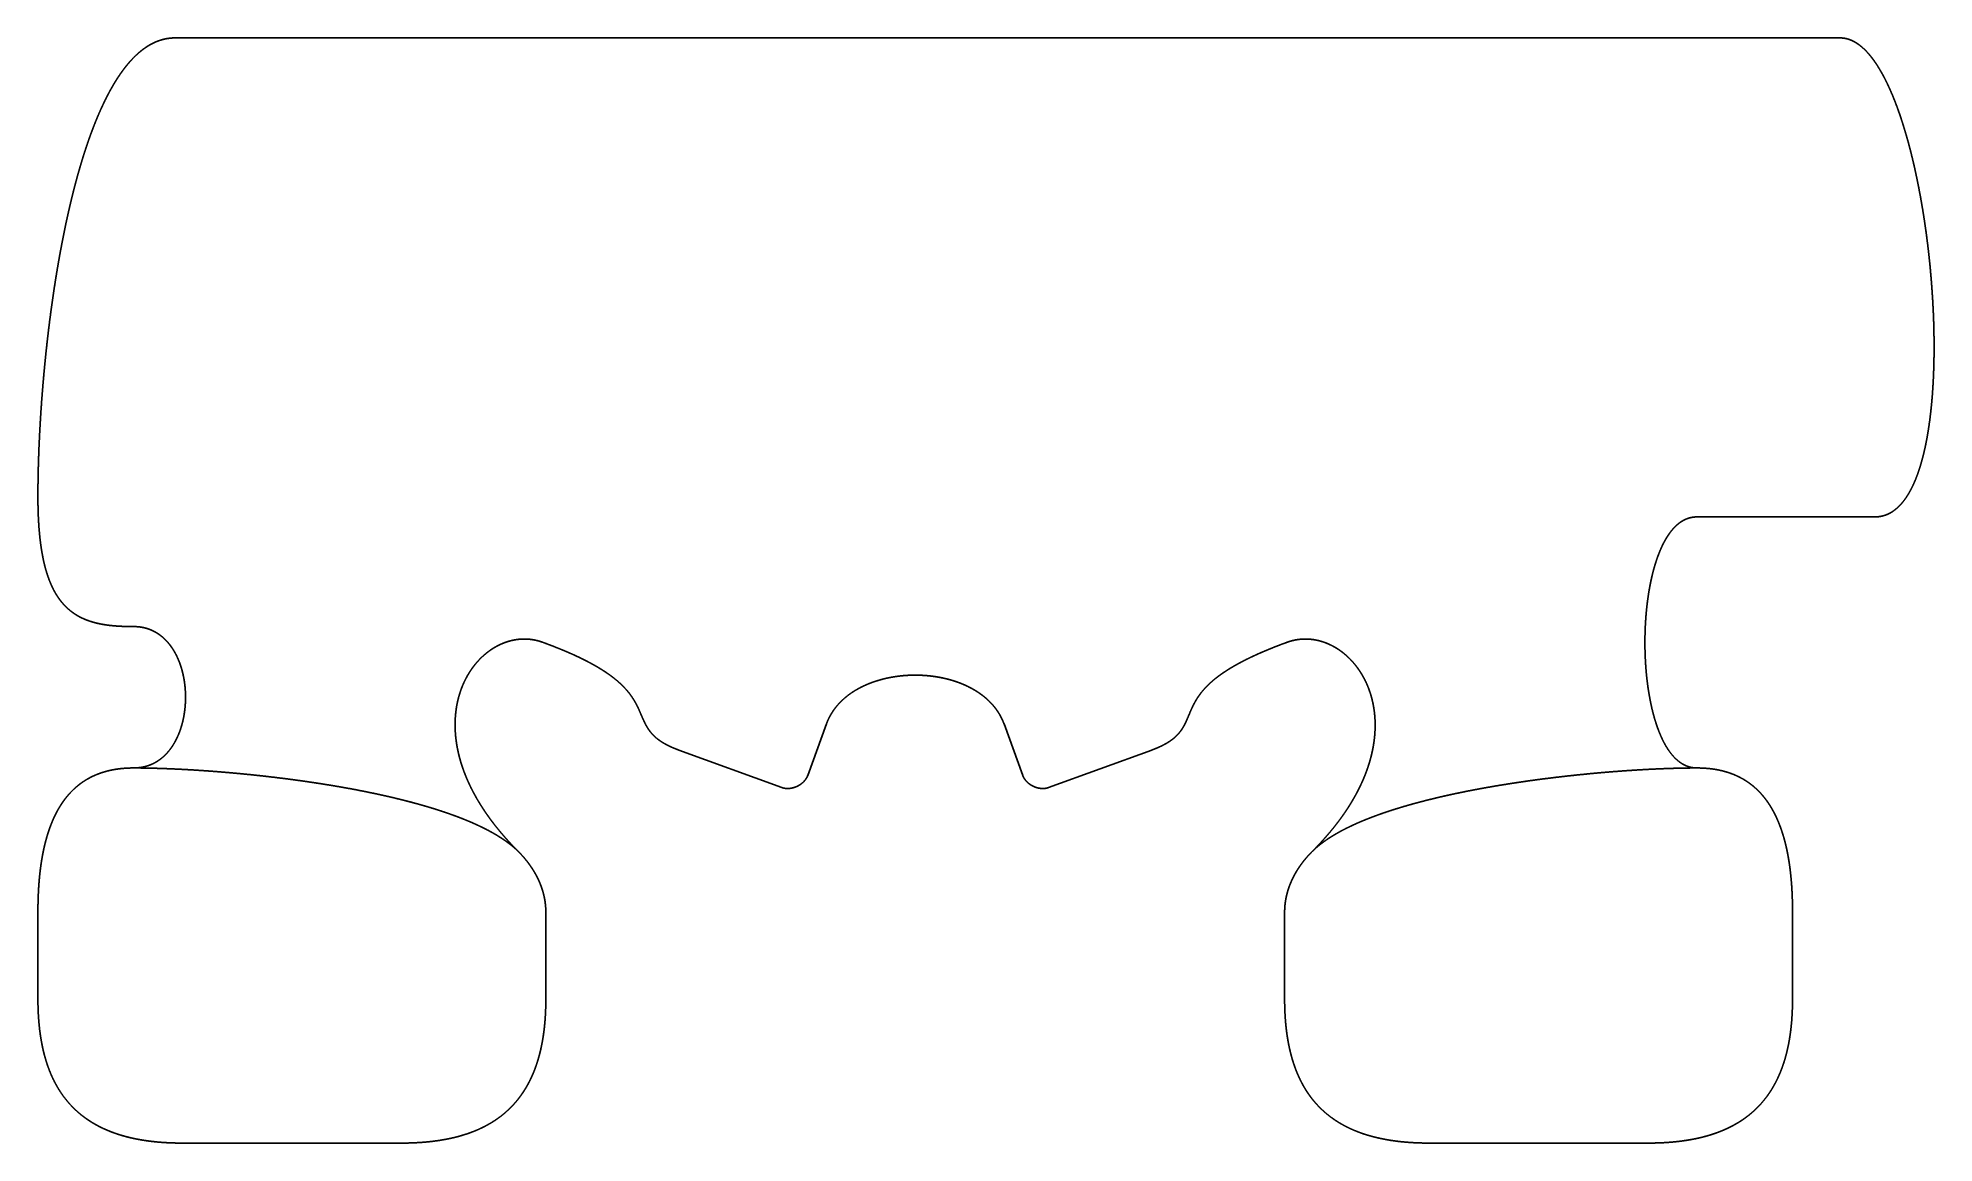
# Model space of a CAD drawing. Extents: x -14 to 314, y -178 to 13.
import ezdxf

# ---------------------------------------------------------------- set-up
doc = ezdxf.new("R2010")
doc.units = 0
doc.layers.add('BLACK', color=7, linetype='CONTINUOUS')

msp = doc.modelspace()

# ---------------------------------------------------------------- linework, layer by layer
at = {"layer": 'BLACK', "linetype": 'CONTINUOUS'}
for p, q in [((2.606589, 9.851588), (2.619449, 9.864046)), ((2.619449, 9.864046), (2.632315, 9.876483)), ((2.632315, 9.876483), (2.645172, 9.888882)), ((2.645172, 9.888882), (2.658034, 9.901259)), ((2.658034, 9.901259), (2.670887, 9.913599)), ((2.670887, 9.913599), (2.683745, 9.925917)), ((2.683745, 9.925917), (2.696594, 9.938198)), ((2.696594, 9.938198), (2.709449, 9.950456)), ((2.709449, 9.950456), (2.722294, 9.962679)), ((2.722294, 9.962679), (2.735145, 9.974878)), ((2.735145, 9.974878), (2.747987, 9.987042)), ((2.747987, 9.987042), (2.760834, 9.999183)), ((2.760834, 9.999183), (2.773672, 10.011288)), ((2.773672, 10.011288), (2.786515, 10.02337)), ((2.786515, 10.02337), (2.799349, 10.035417)), ((2.799349, 10.035417), (2.812189, 10.047441)), ((2.812189, 10.047441), (2.825019, 10.059429)), ((2.825019, 10.059429), (2.837855, 10.071395)), ((2.837855, 10.071395), (2.850682, 10.083325)), ((2.850682, 10.083325), (2.863514, 10.095232)), ((2.863514, 10.095232), (2.876337, 10.107104)), ((2.876337, 10.107104), (2.889166, 10.118954)), ((2.889166, 10.118954), (2.901985, 10.130768)), ((2.901985, 10.130768), (2.91481, 10.14256)), ((2.91481, 10.14256), (2.927626, 10.154316)), ((2.927626, 10.154316), (2.940447, 10.16605)), ((2.940447, 10.16605), (2.953259, 10.177748)), ((2.953259, 10.177748), (2.966076, 10.189425)), ((2.966076, 10.189425), (2.978885, 10.201066)), ((2.978885, 10.201066), (2.991699, 10.212685)), ((2.991699, 10.212685), (3.004503, 10.224269)), ((3.004503, 10.224269), (3.017314, 10.235831)), ((3.017314, 10.235831), (3.030115, 10.247357)), ((3.030115, 10.247357), (3.042921, 10.258862)), ((3.042921, 10.258862), (3.055719, 10.270331)), ((3.055719, 10.270331), (3.068522, 10.281779)), ((3.068522, 10.281779), (3.081316, 10.293192)), ((3.081316, 10.293192), (3.094116, 10.304582)), ((3.094116, 10.304582), (3.106906, 10.315938)), ((3.106906, 10.315938), (3.119702, 10.327272)), ((3.119702, 10.327272), (3.132489, 10.338571)), ((3.132489, 10.338571), (3.145281, 10.349849)), ((3.145281, 10.349849), (3.158064, 10.361092)), ((3.158064, 10.361092), (3.170853, 10.372312)), ((3.170853, 10.372312), (3.183633, 10.383499)), ((3.183633, 10.383499), (3.196418, 10.394663)), ((3.196418, 10.394663), (3.209194, 10.405794)), ((3.209194, 10.405794), (3.221976, 10.416902)), ((3.221976, 10.416902), (3.234749, 10.427976)), ((3.234749, 10.427976), (3.247527, 10.439028)), ((3.247527, 10.439028), (3.260296, 10.450047)), ((3.260296, 10.450047), (3.273071, 10.461043)), ((3.273071, 10.461043), (3.285837, 10.472005)), ((3.285837, 10.472005), (3.298608, 10.482946)), ((3.298608, 10.482946), (3.31137, 10.493853)), ((3.31137, 10.493853), (3.324138, 10.504737)), ((3.324138, 10.504737), (3.336897, 10.515589)), ((3.336897, 10.515589), (3.349661, 10.526418)), ((3.349661, 10.526418), (3.362417, 10.537214)), ((3.362417, 10.537214), (3.375178, 10.547988)), ((3.375178, 10.547988), (3.38793, 10.558729)), ((3.38793, 10.558729), (3.400687, 10.569447)), ((3.400687, 10.569447), (3.413436, 10.580133)), ((3.413436, 10.580133), (3.42619, 10.590796)), ((3.42619, 10.590796), (3.438936, 10.601427)), ((3.438936, 10.601427), (3.451686, 10.612035)), ((3.451686, 10.612035), (3.464428, 10.622611)), ((3.464428, 10.622611), (3.477176, 10.633165)), ((3.477176, 10.633165), (3.489914, 10.643686)), ((3.489914, 10.643686), (3.502658, 10.654185)), ((3.502658, 10.654185), (3.515394, 10.664651)), ((3.515394, 10.664651), (3.528134, 10.675096)), ((3.528134, 10.675096), (3.540866, 10.685507)), ((3.540866, 10.685507), (3.553604, 10.695897)), ((3.553604, 10.695897), (3.566332, 10.706255)), ((3.566332, 10.706255), (3.579066, 10.716591)), ((3.579066, 10.716591), (3.591792, 10.726894)), ((3.591792, 10.726894), (3.604523, 10.737175)), ((3.604523, 10.737175), (3.617245, 10.747425)), ((3.617245, 10.747425), (3.629973, 10.757652)), ((3.629973, 10.757652), (3.642692, 10.767847)), ((3.642692, 10.767847), (3.655416, 10.778021)), ((3.655416, 10.778021), (3.668132, 10.788162)), ((3.668132, 10.788162), (3.680853, 10.798282)), ((3.680853, 10.798282), (3.693566, 10.80837)), ((3.693566, 10.80837), (3.706283, 10.818436)), ((3.706283, 10.818436), (3.718993, 10.82847)), ((3.718993, 10.82847), (3.731707, 10.838483)), ((3.731707, 10.838483), (3.744414, 10.848464)), ((3.744414, 10.848464), (3.757125, 10.858423)), ((3.757125, 10.858423), (3.769829, 10.86835)), ((3.769829, 10.86835), (3.782537, 10.878256)), ((3.782537, 10.878256), (3.795237, 10.88813)), ((3.795237, 10.88813), (3.807942, 10.897983)), ((3.807942, 10.897983), (3.82064, 10.907804)), ((3.82064, 10.907804), (3.833342, 10.917604)), ((3.833342, 10.917604), (3.846036, 10.927372)), ((3.846036, 10.927372), (3.858735, 10.937119)), ((3.858735, 10.937119), (3.871426, 10.946835)), ((3.871426, 10.946835), (3.884122, 10.956529)), ((3.884122, 10.956529), (3.89681, 10.966191)), ((3.89681, 10.966191), (3.909503, 10.975833)), ((3.909503, 10.975833), (3.922188, 10.985443)), ((3.922188, 10.985443), (3.934878, 10.995032)), ((3.934878, 10.995032), (3.94756, 11.00459)), ((3.94756, 11.00459), (3.960246, 11.014126)), ((3.960246, 11.014126), (3.972926, 11.023632)), ((3.972926, 11.023632), (3.98561, 11.033116)), ((3.98561, 11.033116), (3.998286, 11.042569)), ((3.998286, 11.042569), (4.010967, 11.052001)), ((4.010967, 11.052001), (4.02364, 11.061403)), ((4.02364, 11.061403), (4.036318, 11.070783)), ((4.036318, 11.070783), (4.048988, 11.080132)), ((4.048988, 11.080132), (4.061664, 11.08946)), ((4.061664, 11.08946), (4.074331, 11.098758)), ((4.074331, 11.098758), (4.087003, 11.108034)), ((4.087003, 11.108034), (4.099668, 11.11728)), ((4.099668, 11.11728), (4.112337, 11.126504)), ((4.112337, 11.126504), (4.124999, 11.135699)), ((4.124999, 11.135699), (4.137666, 11.144872)), ((4.137666, 11.144872), (4.150325, 11.154015)), ((4.150325, 11.154015), (4.162989, 11.163136)), ((4.162989, 11.163136), (4.175645, 11.172228)), ((4.175645, 11.172228), (4.188306, 11.181298)), ((4.188306, 11.181298), (4.20096, 11.190339)), ((4.20096, 11.190339), (4.213618, 11.199358)), ((4.213618, 11.199358), (4.226269, 11.208347)), ((4.226269, 11.208347), (4.238924, 11.217315)), ((4.238924, 11.217315), (4.251572, 11.226253)), ((4.251572, 11.226253), (4.264225, 11.23517)), ((4.264225, 11.23517), (4.276871, 11.244058)), ((4.276871, 11.244058), (4.289521, 11.252924)), ((4.289521, 11.252924), (4.302164, 11.261761)), ((4.302164, 11.261761), (4.314811, 11.270576)), ((4.314811, 11.270576), (4.327451, 11.279363)), ((4.327451, 11.279363), (4.340096, 11.288128)), ((4.340096, 11.288128), (4.352734, 11.296863)), ((4.352734, 11.296863), (4.365376, 11.305578)), ((4.365376, 11.305578), (4.378011, 11.314263)), ((4.378011, 11.314263), (4.390651, 11.322927)), ((4.390651, 11.322927), (4.403284, 11.331562)), ((4.403284, 11.331562), (4.415921, 11.340176)), ((4.415921, 11.340176), (4.428551, 11.34876)), ((4.428551, 11.34876), (4.441185, 11.357324)), ((4.441185, 11.357324), (4.453813, 11.365859)), ((4.453813, 11.365859), (4.466445, 11.374373)), ((4.466445, 11.374373), (4.47907, 11.382857)), ((4.47907, 11.382857), (4.4917, 11.391321)), ((4.4917, 11.391321), (4.504322, 11.399756)), ((4.504322, 11.399756), (4.51695, 11.40817)), ((4.51695, 11.40817), (4.52957, 11.416556)), ((4.52957, 11.416556), (4.542195, 11.42492)), ((4.542195, 11.42492), (4.554812, 11.433256)), ((4.554812, 11.433256), (4.567435, 11.44157)), ((4.567435, 11.44157), (4.58005, 11.449856)), ((4.58005, 11.449856), (4.592671, 11.458122)), ((4.592671, 11.458122), (4.605284, 11.466359)), ((4.605284, 11.466359), (4.617902, 11.474575)), ((4.617902, 11.474575), (4.630512, 11.482762)), ((4.630512, 11.482762), (4.643128, 11.490929)), ((4.643128, 11.490929), (4.655736, 11.499067)), ((4.655736, 11.499067), (4.66835, 11.507185)), ((4.66835, 11.507185), (4.680956, 11.515274)), ((4.680956, 11.515274), (4.693567, 11.523343)), ((4.693567, 11.523343), (4.706171, 11.531383)), ((4.706171, 11.531383), (4.71878, 11.539403)), ((4.71878, 11.539403), (4.731382, 11.547395)), ((4.731382, 11.547395), (4.743989, 11.555366)), ((4.743989, 11.555366), (4.756588, 11.563308)), ((4.756588, 11.563308), (4.769193, 11.571231)), ((4.769193, 11.571231), (4.781791, 11.579125)), ((4.781791, 11.579125), (4.794393, 11.586999)), ((4.794393, 11.586999), (4.806989, 11.594844)), ((4.806989, 11.594844), (4.819589, 11.60267)), ((4.819589, 11.60267), (4.832182, 11.610467)), ((4.832182, 11.610467), (4.844781, 11.618244)), ((4.844781, 11.618244), (4.857372, 11.625993)), ((4.857372, 11.625993), (4.869968, 11.633721)), ((4.869968, 11.633721), (4.882558, 11.641422)), ((4.882558, 11.641422), (4.895152, 11.649103)), ((4.895152, 11.649103), (4.90774, 11.656755)), ((4.90774, 11.656755), (4.920332, 11.664388)), ((4.920332, 11.664388), (4.932918, 11.671993)), ((4.932918, 11.671993), (4.945508, 11.679577)), ((4.945508, 11.679577), (4.958092, 11.687134)), ((4.958092, 11.687134), (4.97068, 11.69467)), ((4.97068, 11.69467), (4.983262, 11.70218)), ((4.983262, 11.70218), (4.995849, 11.709668)), ((4.995849, 11.709668), (5.008429, 11.71713)), ((5.008429, 11.71713), (5.021013, 11.724571)), ((5.021013, 11.724571), (5.033592, 11.731985)), ((5.033592, 11.731985), (5.046175, 11.739379)), ((5.046175, 11.739379), (5.058751, 11.746745)), ((5.058751, 11.746745), (5.071332, 11.754091)), ((5.071332, 11.754091), (5.083907, 11.761411)), ((5.083907, 11.761411), (5.096486, 11.768709)), ((5.096486, 11.768709), (5.10906, 11.775981)), ((5.10906, 11.775981), (5.121637, 11.783233)), ((5.121637, 11.783233), (5.134209, 11.790458)), ((5.134209, 11.790458), (5.146785, 11.797662)), ((5.146785, 11.797662), (5.159355, 11.80484)), ((5.159355, 11.80484), (5.171929, 11.811997)), ((5.171929, 11.811997), (5.184497, 11.819128)), ((5.184497, 11.819128), (5.19707, 11.826238)), ((5.19707, 11.826238), (5.209637, 11.833322)), ((5.209637, 11.833322), (5.222208, 11.840385)), ((5.222208, 11.840385), (5.234773, 11.847423)), ((5.234773, 11.847423), (5.247343, 11.854439)), ((5.247343, 11.854439), (5.259906, 11.86143)), ((5.259906, 11.86143), (5.272474, 11.8684)), ((5.272474, 11.8684), (5.285037, 11.875344)), ((5.285037, 11.875344), (5.297603, 11.882267)), ((5.297603, 11.882267), (5.310164, 11.889165)), ((5.310164, 11.889165), (5.32273, 11.896042)), ((5.32273, 11.896042), (5.335289, 11.902893)), ((5.335289, 11.902893), (5.347853, 11.909724)), ((5.347853, 11.909724), (5.360411, 11.916528)), ((5.360411, 11.916528), (5.372973, 11.923313)), ((5.372973, 11.923313), (5.38553, 11.930071)), ((5.38553, 11.930071), (5.398091, 11.93681)), ((5.398091, 11.93681), (5.410647, 11.943522)), ((5.410647, 11.943522), (5.423207, 11.950214)), ((5.423207, 11.950214), (5.435761, 11.956881)), ((5.435761, 11.956881), (5.44832, 11.963527)), ((5.44832, 11.963527), (5.460873, 11.970147)), ((5.460873, 11.970147), (5.47343, 11.976748)), ((5.47343, 11.976748), (5.485982, 11.983322)), ((5.485982, 11.983322), (5.498538, 11.989877)), ((5.498538, 11.989877), (5.511089, 11.996406)), ((5.511089, 11.996406), (5.523644, 12.002914)), ((5.523644, 12.002914), (5.536194, 12.009398)), ((5.536194, 12.009398), (5.548748, 12.015861)), ((5.548748, 12.015861), (5.561297, 12.022299)), ((5.561297, 12.022299), (5.57385, 12.028716)), ((5.57385, 12.028716), (5.586397, 12.035108)), ((5.586397, 12.035108), (5.598949, 12.04148)), ((5.598949, 12.04148), (5.611496, 12.047827)), ((5.611496, 12.047827), (5.624047, 12.054154)), ((5.624047, 12.054154), (5.636593, 12.060456)), ((5.636593, 12.060456), (5.649143, 12.066737)), ((5.649143, 12.066737), (5.661687, 12.072994)), ((5.661687, 12.072994), (5.674237, 12.07923)), ((5.674237, 12.07923), (5.686781, 12.085441)), ((5.686781, 12.085441), (5.699329, 12.091632)), ((5.699329, 12.091632), (5.711872, 12.097798)), ((5.711872, 12.097798), (5.724419, 12.103945)), ((5.724419, 12.103945), (5.736962, 12.110066)), ((5.736962, 12.110066), (5.749509, 12.116167)), ((5.749509, 12.116167), (5.76205, 12.122243)), ((5.76205, 12.122243), (5.774596, 12.1283)), ((5.774596, 12.1283), (5.787137, 12.134331)), ((5.787137, 12.134331), (5.799682, 12.140343)), ((5.799682, 12.140343), (5.812222, 12.14633)), ((5.812222, 12.14633), (5.824767, 12.152297)), ((5.824767, 12.152297), (5.837307, 12.158239)), ((5.837307, 12.158239), (5.84985, 12.164161)), ((5.84985, 12.164161), (5.862389, 12.170059)), ((5.862389, 12.170059), (5.874933, 12.175937)), ((5.874933, 12.175937), (5.887471, 12.18179)), ((5.887471, 12.18179), (5.900014, 12.187624)), ((5.900014, 12.187624), (5.912552, 12.193433)), ((5.912552, 12.193433), (5.925094, 12.199222)), ((5.925094, 12.199222), (5.937632, 12.204986)), ((5.937632, 12.204986), (5.950174, 12.210731)), ((5.950174, 12.210731), (5.962711, 12.216452)), ((5.962711, 12.216452), (5.975252, 12.222152)), ((5.975252, 12.222152), (5.987789, 12.227828)), ((5.987789, 12.227828), (6.00033, 12.233485)), ((6.00033, 12.233485), (6.012867, 12.239117)), ((6.012867, 12.239117), (6.025407, 12.244729)), ((6.025407, 12.244729), (6.037943, 12.250318)), ((6.037943, 12.250318), (6.050484, 12.255886)), ((6.050484, 12.255886), (6.06302, 12.26143)), ((6.06302, 12.26143), (6.07556, 12.266955)), ((6.07556, 12.266955), (6.088095, 12.272456)), ((6.088095, 12.272456), (6.100635, 12.277936)), ((6.100635, 12.277936), (6.113171, 12.283393)), ((6.113171, 12.283393), (6.125711, 12.28883)), ((6.125711, 12.28883), (6.138246, 12.294243)), ((6.138246, 12.294243), (6.150786, 12.299636)), ((6.150786, 12.299636), (6.163321, 12.305006)), ((6.163321, 12.305006), (6.175861, 12.310356)), ((6.175861, 12.310356), (6.188396, 12.315682)), ((6.188396, 12.315682), (6.200935, 12.320988)), ((6.200935, 12.320988), (6.213471, 12.32627)), ((6.213471, 12.32627), (6.22601, 12.331533)), ((6.22601, 12.331533), (6.238546, 12.336772)), ((6.238546, 12.336772), (6.251085, 12.341992)), ((6.251085, 12.341992), (6.263621, 12.347188)), ((6.263621, 12.347188), (6.27616, 12.352364)), ((6.27616, 12.352364), (6.288696, 12.357516)), ((6.288696, 12.357516), (6.301236, 12.362649)), ((6.301236, 12.362649), (6.313772, 12.367759)), ((6.313772, 12.367759), (6.326312, 12.372848)), ((6.326312, 12.372848), (6.338848, 12.377915)), ((6.338848, 12.377915), (6.351388, 12.382961)), ((6.351388, 12.382961), (6.363924, 12.387985)), ((6.363924, 12.387985), (6.376465, 12.392988)), ((6.376465, 12.392988), (6.389001, 12.397969)), ((6.389001, 12.397969), (6.401542, 12.402929)), ((6.401542, 12.402929), (6.414079, 12.407867)), ((6.414079, 12.407867), (6.42662, 12.412785)), ((6.42662, 12.412785), (6.439158, 12.417679)), ((6.439158, 12.417679), (6.451699, 12.422554)), ((6.451699, 12.422554), (6.464237, 12.427406)), ((6.464237, 12.427406), (6.476779, 12.432238)), ((6.476779, 12.432238), (6.489318, 12.437048)), ((6.489318, 12.437048), (6.50186, 12.441837)), ((6.50186, 12.441837), (6.514399, 12.446604)), ((6.514399, 12.446604), (6.526942, 12.451351)), ((6.526942, 12.451351), (6.539482, 12.456075)), ((6.539482, 12.456075), (6.552025, 12.460779)), ((6.552025, 12.460779), (6.564565, 12.465461)), ((6.564565, 12.465461), (6.57711, 12.470123)), ((6.57711, 12.470123), (6.589651, 12.474762)), ((6.589651, 12.474762), (6.602196, 12.479381)), ((6.602196, 12.479381), (6.614737, 12.483978)), ((6.614737, 12.483978), (6.627283, 12.488555)), ((6.627283, 12.488555), (6.639825, 12.493109)), ((6.639825, 12.493109), (6.652372, 12.497644)), ((6.652372, 12.497644), (6.664915, 12.502156)), ((6.664915, 12.502156), (6.677463, 12.506649)), ((6.677463, 12.506649), (6.690007, 12.511119)), ((6.690007, 12.511119), (6.702555, 12.515569)), ((6.702555, 12.515569), (6.7151, 12.519997)), ((6.7151, 12.519997), (6.727649, 12.524405)), ((6.727649, 12.524405), (6.740195, 12.528791)), ((6.740195, 12.528791), (6.752745, 12.533157)), ((6.752745, 12.533157), (6.765292, 12.537501)), ((6.765292, 12.537501), (6.777844, 12.541825)), ((6.777844, 12.541825), (6.790392, 12.546127)), ((6.790392, 12.546127), (6.802944, 12.550409)), ((6.802944, 12.550409), (6.815493, 12.554669)), ((6.815493, 12.554669), (6.828047, 12.558909)), ((6.828047, 12.558909), (6.840597, 12.563127)), ((6.840597, 12.563127), (6.853152, 12.567326)), ((6.853152, 12.567326), (6.865703, 12.571502)), ((6.865703, 12.571502), (6.878259, 12.575659)), ((6.878259, 12.575659), (6.890812, 12.579793)), ((6.890812, 12.579793), (6.903369, 12.583908)), ((6.903369, 12.583908), (6.915923, 12.588001)), ((6.915923, 12.588001), (6.928481, 12.592074)), ((6.928481, 12.592074), (6.941037, 12.596126)), ((6.941037, 12.596126), (6.953597, 12.600157)), ((6.953597, 12.600157), (6.966154, 12.604167)), ((6.966154, 12.604167), (6.978715, 12.608157)), ((6.978715, 12.608157), (6.991273, 12.612125)), ((6.991273, 12.612125), (7.003836, 12.616074)), ((7.003836, 12.616074), (7.016396, 12.620001)), ((7.016396, 12.620001), (7.02896, 12.623908)), ((7.02896, 12.623908), (7.041522, 12.627793)), ((7.041522, 12.627793), (7.054087, 12.631659)), ((7.054087, 12.631659), (7.06665, 12.635503)), ((7.06665, 12.635503), (7.079218, 12.639327)), ((7.079218, 12.639327), (7.091783, 12.64313)), ((7.091783, 12.64313), (7.104352, 12.646913)), ((7.104352, 12.646913), (7.116918, 12.650674)), ((7.116918, 12.650674), (7.129489, 12.654416)), ((7.129489, 12.654416), (7.142057, 12.658136)), ((7.142057, 12.658136), (7.15463, 12.661836)), ((7.15463, 12.661836), (7.1672, 12.665515)), ((7.1672, 12.665515), (7.179774, 12.669175)), ((7.179774, 12.669175), (7.192346, 12.672812)), ((7.192346, 12.672812), (7.204922, 12.676431)), ((7.204922, 12.676431), (7.217496, 12.680027)), ((7.217496, 12.680027), (7.230074, 12.683605)), ((7.230074, 12.683605), (7.24265, 12.68716)), ((7.24265, 12.68716), (7.25523, 12.690696)), ((7.25523, 12.690696), (7.267808, 12.694211)), ((7.267808, 12.694211), (7.28039, 12.697706)), ((7.28039, 12.697706), (7.29297, 12.70118)), ((7.29297, 12.70118), (7.305554, 12.704634)), ((7.305554, 12.704634), (7.318137, 12.708067)), ((7.318137, 12.708067), (7.330723, 12.71148)), ((7.330723, 12.71148), (7.343307, 12.714872)), ((7.343307, 12.714872), (7.355896, 12.718245)), ((7.355896, 12.718245), (7.368482, 12.721596)), ((7.368482, 12.721596), (7.381073, 12.724927)), ((7.381073, 12.724927), (7.393662, 12.728238)), ((7.393662, 12.728238), (7.406255, 12.731528)), ((7.406255, 12.731528), (7.418846, 12.734798)), ((7.418846, 12.734798), (7.431442, 12.738048)), ((7.431442, 12.738048), (7.444035, 12.741277)), ((7.444035, 12.741277), (7.456633, 12.744486)), ((7.456633, 12.744486), (7.469229, 12.747675)), ((7.469229, 12.747675), (7.481829, 12.750843)), ((7.481829, 12.750843), (7.494428, 12.753991)), ((7.494428, 12.753991), (7.507031, 12.757119)), ((7.507031, 12.757119), (7.519632, 12.760226)), ((7.519632, 12.760226), (7.532237, 12.763313)), ((7.532237, 12.763313), (7.544841, 12.76638)), ((7.544841, 12.76638), (7.557449, 12.769427)), ((7.557449, 12.769427), (7.570055, 12.772453)), ((7.570055, 12.772453), (7.582666, 12.775459)), ((7.582666, 12.775459), (7.595275, 12.778445)), ((7.595275, 12.778445), (7.607888, 12.781411)), ((7.607888, 12.781411), (7.6205, 12.784356)), ((7.6205, 12.784356), (7.633116, 12.787281)), ((7.633116, 12.787281), (7.645731, 12.790186)), ((7.645731, 12.790186), (7.65835, 12.793071)), ((7.65835, 12.793071), (7.670967, 12.795935)), ((7.670967, 12.795935), (7.683589, 12.79878)), ((7.683589, 12.79878), (7.69621, 12.801603)), ((7.69621, 12.801603), (7.708834, 12.804408)), ((7.708834, 12.804408), (7.721458, 12.807191)), ((7.721458, 12.807191), (7.734085, 12.809955)), ((7.734085, 12.809955), (7.746712, 12.812698)), ((7.746712, 12.812698), (7.759343, 12.815422)), ((7.759343, 12.815422), (7.771972, 12.818125)), ((7.771972, 12.818125), (7.784606, 12.820809)), ((7.784606, 12.820809), (7.797239, 12.823471)), ((7.797239, 12.823471), (7.809876, 12.826114)), ((7.809876, 12.826114), (7.822512, 12.828737)), ((7.822512, 12.828737), (7.835152, 12.83134)), ((7.835152, 12.83134), (7.847792, 12.833922)), ((7.847792, 12.833922), (7.860435, 12.836485)), ((7.860435, 12.836485), (7.873078, 12.839027)), ((7.873078, 12.839027), (7.885725, 12.84155)), ((7.885725, 12.84155), (7.898371, 12.844052)), ((7.898371, 12.844052), (7.911021, 12.846535)), ((7.911021, 12.846535), (7.92367, 12.848997)), ((7.92367, 12.848997), (7.936324, 12.851439)), ((7.936324, 12.851439), (7.948977, 12.853861)), ((7.948977, 12.853861), (7.961634, 12.856263)), ((7.961634, 12.856263), (7.97429, 12.858645)), ((7.97429, 12.858645), (7.986951, 12.861007)), ((7.986951, 12.861007), (7.999611, 12.863349)), ((7.999611, 12.863349), (8.012275, 12.865672)), ((8.012275, 12.865672), (8.024939, 12.867973)), ((8.024939, 12.867973), (8.037607, 12.870256)), ((8.037607, 12.870256), (8.050275, 12.872517)), ((8.050275, 12.872517), (8.062946, 12.87476)), ((8.062946, 12.87476), (8.075617, 12.876982)), ((8.075617, 12.876982), (8.088293, 12.879184)), ((8.088293, 12.879184), (8.100968, 12.881366)), ((8.100968, 12.881366), (8.113647, 12.883528)), ((8.113647, 12.883528), (8.126326, 12.88567)), ((8.126326, 12.88567), (8.139009, 12.887793)), ((8.139009, 12.887793), (8.151692, 12.889895)), ((8.151692, 12.889895), (8.164379, 12.891977)), ((8.164379, 12.891977), (8.177066, 12.894039)), ((8.177066, 12.894039), (8.189757, 12.896082)), ((8.189757, 12.896082), (8.202448, 12.898104)), ((8.202448, 12.898104), (8.215143, 12.900107)), ((8.215143, 12.900107), (8.227838, 12.90209)), ((8.227838, 12.90209), (8.240538, 12.904053)), ((8.240538, 12.904053), (8.253237, 12.905995)), ((8.253237, 12.905995), (8.26594, 12.907918)), ((8.26594, 12.907918), (8.278644, 12.909821)), ((8.278644, 12.909821), (8.291351, 12.911704)), ((8.291351, 12.911704), (8.304059, 12.913567)), ((8.304059, 12.913567), (8.316771, 12.915411)), ((8.316771, 12.915411), (8.329483, 12.917234)), ((8.329483, 12.917234), (8.342199, 12.919038)), ((8.342199, 12.919038), (8.354916, 12.920821)), ((8.354916, 12.920821), (8.367637, 12.922585)), ((8.367637, 12.922585), (8.380358, 12.924329)), ((8.380358, 12.924329), (8.393083, 12.926053)), ((8.393083, 12.926053), (8.405808, 12.927756)), ((8.405808, 12.927756), (8.418538, 12.929441)), ((8.418538, 12.929441), (8.431268, 12.931105)), ((8.431268, 12.931105), (8.444002, 12.932749)), ((8.444002, 12.932749), (8.456737, 12.934374)), ((8.456737, 12.934374), (8.469476, 12.935979)), ((8.469476, 12.935979), (8.482215, 12.937563)), ((8.482215, 12.937563), (8.494959, 12.939128)), ((8.494959, 12.939128), (8.507703, 12.940673)), ((8.507703, 12.940673), (8.520451, 12.942199)), ((8.520451, 12.942199), (8.5332, 12.943704)), ((8.5332, 12.943704), (8.545954, 12.945189)), ((8.545954, 12.945189), (8.558707, 12.946655)), ((8.558707, 12.946655), (8.571465, 12.948101)), ((8.571465, 12.948101), (8.584224, 12.949527)), ((8.584224, 12.949527), (8.596987, 12.950933)), ((8.596987, 12.950933), (8.609751, 12.952319)), ((8.609751, 12.952319), (8.622519, 12.953685)), ((8.622519, 12.953685), (8.635288, 12.955032)), ((8.635288, 12.955032), (8.648061, 12.956359)), ((8.648061, 12.956359), (8.660835, 12.957665)), ((8.660835, 12.957665), (8.673613, 12.958952)), ((8.673613, 12.958952), (8.686392, 12.960219)), ((8.686392, 12.960219), (8.699175, 12.961467)), ((8.699175, 12.961467), (8.711959, 12.962694)), ((8.711959, 12.962694), (8.724748, 12.963902)), ((8.724748, 12.963902), (8.737538, 12.965089)), ((8.737538, 12.965089), (8.750331, 12.966257)), ((8.750331, 12.966257), (8.763126, 12.967405)), ((8.763126, 12.967405), (8.775925, 12.968534)), ((8.775925, 12.968534), (8.788726, 12.969642)), ((8.788726, 12.969642), (8.80153, 12.970731)), ((8.80153, 12.970731), (8.814336, 12.971799)), ((8.814336, 12.971799), (8.827146, 12.972848)), ((8.827146, 12.972848), (8.839957, 12.973877)), ((8.839957, 12.973877), (8.852773, 12.974886)), ((8.852773, 12.974886), (8.86559, 12.975876)), ((8.86559, 12.975876), (8.878411, 12.976845)), ((8.878411, 12.976845), (8.891234, 12.977795)), ((8.891234, 12.977795), (8.90406, 12.978724)), ((8.90406, 12.978724), (8.916889, 12.979634)), ((8.916889, 12.979634), (8.929721, 12.980524)), ((8.929721, 12.980524), (8.942555, 12.981395)), ((8.942555, 12.981395), (8.955393, 12.982245)), ((8.955393, 12.982245), (8.968233, 12.983075)), ((8.968233, 12.983075), (8.981077, 12.983886)), ((8.981077, 12.983886), (8.993923, 12.984677)), ((8.993923, 12.984677), (9.006773, 12.985448)), ((9.006773, 12.985448), (9.019624, 12.986199)), ((9.019624, 12.986199), (9.03248, 12.98693)), ((9.03248, 12.98693), (9.045338, 12.987641)), ((9.045338, 12.987641), (9.0582, 12.988333)), ((9.0582, 12.988333), (9.071064, 12.989004)), ((9.071064, 12.989004), (9.083931, 12.989656)), ((9.083931, 12.989656), (9.096801, 12.990288)), ((9.096801, 12.990288), (9.109675, 12.9909)), ((9.109675, 12.9909), (9.122552, 12.991492)), ((9.122552, 12.991492), (9.135432, 12.992064)), ((9.135432, 12.992064), (9.148314, 12.992616)), ((9.148314, 12.992616), (9.1612, 12.993149)), ((9.1612, 12.993149), (9.174089, 12.993661)), ((9.174089, 12.993661), (9.186982, 12.994154)), ((9.186982, 12.994154), (9.199877, 12.994627)), ((9.199877, 12.994627), (9.212776, 12.99508)), ((9.212776, 12.99508), (9.225678, 12.995513)), ((9.225678, 12.995513), (9.238583, 12.995926)), ((9.238583, 12.995926), (9.251491, 12.996319)), ((9.251491, 12.996319), (9.264403, 12.996692)), ((9.264403, 12.996692), (9.277318, 12.997045)), ((9.277318, 12.997045), (9.290236, 12.997379)), ((9.290236, 12.997379), (9.303157, 12.997692)), ((9.303157, 12.997692), (9.316082, 12.997986)), ((9.316082, 12.997986), (9.32901, 12.998259)), ((9.32901, 12.998259), (9.341942, 12.998513)), ((9.341942, 12.998513), (9.354877, 12.998746)), ((9.354877, 12.998746), (9.367815, 12.99896)), ((9.367815, 12.99896), (9.380756, 12.999154)), ((9.380756, 12.999154), (9.393702, 12.999328)), ((9.393702, 12.999328), (9.40665, 12.999482)), ((9.40665, 12.999482), (9.419602, 12.999616)), ((9.419602, 12.999616), (9.432557, 12.99973)), ((9.432557, 12.99973), (9.445516, 12.999824)), ((9.445516, 12.999824), (9.458478, 12.999898)), ((9.458478, 12.999898), (9.471445, 12.999952)), ((9.471445, 12.999952), (9.484414, 12.999986)), ((9.484414, 12.999986), (9.497387, 13)), ((9.497387, 13), (9.5, 13)), ((298, 13), (9.5, 13)), ((298.002919, 12.999999), (298, 13)), ((298.012539, 12.999983), (298.002919, 12.999999)), ((298.022157, 12.999947), (298.012539, 12.999983)), ((298.031775, 12.999891), (298.022157, 12.999947)), ((298.041392, 12.999815), (298.031775, 12.999891)), ((298.051008, 12.999719), (298.041392, 12.999815)), ((298.060622, 12.999603), (298.051008, 12.999719)), ((298.070237, 12.999467), (298.060622, 12.999603)), ((298.07985, 12.999311), (298.070237, 12.999467)), ((298.089463, 12.999134), (298.07985, 12.999311)), ((298.099075, 12.998938), (298.089463, 12.999134)), ((298.108686, 12.998722), (298.099075, 12.998938)), ((298.118296, 12.998486), (298.108686, 12.998722)), ((298.127907, 12.99823), (298.118296, 12.998486)), ((298.137515, 12.997954), (298.127907, 12.99823)), ((298.147124, 12.997658), (298.137515, 12.997954)), ((298.156731, 12.997342), (298.147124, 12.997658)), ((298.166339, 12.997006), (298.156731, 12.997342)), ((298.175944, 12.99665), (298.166339, 12.997006)), ((298.185551, 12.996274), (298.175944, 12.99665)), ((298.195155, 12.995878), (298.185551, 12.996274)), ((298.204761, 12.995462), (298.195155, 12.995878)), ((298.214364, 12.995026), (298.204761, 12.995462)), ((298.223969, 12.99457), (298.214364, 12.995026)), ((298.233571, 12.994094), (298.223969, 12.99457)), ((298.243174, 12.993598), (298.233571, 12.994094)), ((298.252776, 12.993082), (298.243174, 12.993598)), ((298.262378, 12.992546), (298.252776, 12.993082)), ((298.271979, 12.99199), (298.262378, 12.992546)), ((298.28158, 12.991414), (298.271979, 12.99199)), ((298.29118, 12.990818), (298.28158, 12.991414)), ((298.300781, 12.990202), (298.29118, 12.990818)), ((298.31038, 12.989566), (298.300781, 12.990202)), ((298.31998, 12.98891), (298.31038, 12.989566)), ((298.329578, 12.988234), (298.31998, 12.98891)), ((298.339178, 12.987537), (298.329578, 12.988234)), ((298.348775, 12.986821), (298.339178, 12.987537)), ((298.358375, 12.986085), (298.348775, 12.986821)), ((298.367972, 12.985328), (298.358375, 12.986085)), ((298.37757, 12.984552), (298.367972, 12.985328)), ((298.387167, 12.983755), (298.37757, 12.984552)), ((298.396765, 12.982939), (298.387167, 12.983755)), ((298.406361, 12.982102), (298.396765, 12.982939)), ((298.415959, 12.981246), (298.406361, 12.982102)), ((298.425555, 12.980369), (298.415959, 12.981246)), ((298.435153, 12.979472), (298.425555, 12.980369)), ((298.444749, 12.978555), (298.435153, 12.979472)), ((298.454346, 12.977618), (298.444749, 12.978555)), ((298.463942, 12.976661), (298.454346, 12.977618)), ((298.47354, 12.975684), (298.463942, 12.976661)), ((298.483135, 12.974686), (298.47354, 12.975684)), ((298.492733, 12.973669), (298.483135, 12.974686)), ((298.502328, 12.972631), (298.492733, 12.973669)), ((298.511926, 12.971574), (298.502328, 12.972631)), ((298.521521, 12.970496), (298.511926, 12.971574)), ((298.531119, 12.969398), (298.521521, 12.970496)), ((298.540714, 12.96828), (298.531119, 12.969398)), ((298.550312, 12.967141), (298.540714, 12.96828)), ((298.559908, 12.965983), (298.550312, 12.967141)), ((298.569506, 12.964804), (298.559908, 12.965983)), ((298.579103, 12.963606), (298.569506, 12.964804)), ((298.588701, 12.962386), (298.579103, 12.963606)), ((298.598298, 12.961147), (298.588701, 12.962386)), ((298.607897, 12.959888), (298.598298, 12.961147)), ((298.617494, 12.958608), (298.607897, 12.959888)), ((298.627093, 12.957308), (298.617494, 12.958608)), ((298.636691, 12.955988), (298.627093, 12.957308)), ((298.646291, 12.954648), (298.636691, 12.955988)), ((298.655889, 12.953287), (298.646291, 12.954648)), ((298.665489, 12.951906), (298.655889, 12.953287)), ((298.675088, 12.950506), (298.665489, 12.951906)), ((298.68469, 12.949084), (298.675088, 12.950506)), ((298.694289, 12.947642), (298.68469, 12.949084)), ((298.703891, 12.94618), (298.694289, 12.947642)), ((298.713491, 12.944698), (298.703891, 12.94618)), ((298.723094, 12.943195), (298.713491, 12.944698)), ((298.732695, 12.941673), (298.723094, 12.943195)), ((298.742299, 12.940129), (298.732695, 12.941673)), ((298.751901, 12.938566), (298.742299, 12.940129)), ((298.761506, 12.936982), (298.751901, 12.938566)), ((298.771109, 12.935378), (298.761506, 12.936982)), ((298.780716, 12.933753), (298.771109, 12.935378)), ((298.79032, 12.932108), (298.780716, 12.933753)), ((298.799927, 12.930442), (298.79032, 12.932108)), ((298.809532, 12.928756), (298.799927, 12.930442)), ((298.819141, 12.92705), (298.809532, 12.928756)), ((298.828747, 12.925323), (298.819141, 12.92705)), ((298.838357, 12.923576), (298.828747, 12.925323)), ((298.847964, 12.921808), (298.838357, 12.923576)), ((298.857576, 12.92002), (298.847964, 12.921808)), ((298.867185, 12.918211), (298.857576, 12.92002)), ((298.876797, 12.916382), (298.867185, 12.918211)), ((298.886408, 12.914532), (298.876797, 12.916382)), ((298.896022, 12.912662), (298.886408, 12.914532)), ((298.905634, 12.910771), (298.896022, 12.912662)), ((298.915249, 12.90886), (298.905634, 12.910771)), ((298.924863, 12.906928), (298.915249, 12.90886)), ((298.93448, 12.904975), (298.924863, 12.906928)), ((298.944095, 12.903003), (298.93448, 12.904975)), ((298.953714, 12.901009), (298.944095, 12.903003)), ((298.963331, 12.898995), (298.953714, 12.901009)), ((298.972952, 12.896959), (298.963331, 12.898995)), ((298.982571, 12.894904), (298.972952, 12.896959)), ((298.992193, 12.892828), (298.982571, 12.894904)), ((299.001814, 12.890731), (298.992193, 12.892828)), ((299.011438, 12.888613), (299.001814, 12.890731)), ((299.021061, 12.886475), (299.011438, 12.888613)), ((299.030687, 12.884316), (299.021061, 12.886475)), ((299.040312, 12.882136), (299.030687, 12.884316)), ((299.04994, 12.879935), (299.040312, 12.882136)), ((299.059567, 12.877714), (299.04994, 12.879935)), ((299.069198, 12.875472), (299.059567, 12.877714)), ((299.078826, 12.873209), (299.069198, 12.875472)), ((299.088459, 12.870925), (299.078826, 12.873209)), ((299.09809, 12.868621), (299.088459, 12.870925)), ((299.107725, 12.866295), (299.09809, 12.868621)), ((299.117358, 12.863949), (299.107725, 12.866295)), ((299.126995, 12.861581), (299.117358, 12.863949)), ((299.136631, 12.859194), (299.126995, 12.861581)), ((299.146271, 12.856784), (299.136631, 12.859194)), ((299.155908, 12.854355), (299.146271, 12.856784)), ((299.165551, 12.851903), (299.155908, 12.854355)), ((299.175191, 12.849432), (299.165551, 12.851903)), ((299.184836, 12.846938), (299.175191, 12.849432)), ((299.194478, 12.844425), (299.184836, 12.846938)), ((299.204126, 12.84189), (299.194478, 12.844425)), ((299.213771, 12.839334), (299.204126, 12.84189)), ((299.223421, 12.836756), (299.213771, 12.839334)), ((299.233069, 12.834159), (299.223421, 12.836756)), ((299.242722, 12.831539), (299.233069, 12.834159)), ((299.252373, 12.828899), (299.242722, 12.831539)), ((299.262028, 12.826237), (299.252373, 12.828899)), ((299.271682, 12.823555), (299.262028, 12.826237)), ((299.28134, 12.820851), (299.271682, 12.823555)), ((299.290997, 12.818126), (299.28134, 12.820851)), ((299.300658, 12.815379), (299.290997, 12.818126)), ((299.310317, 12.812613), (299.300658, 12.815379)), ((299.319982, 12.809823), (299.310317, 12.812613)), ((299.329644, 12.807014), (299.319982, 12.809823)), ((299.339311, 12.804182), (299.329644, 12.807014)), ((299.348976, 12.80133), (299.339311, 12.804182)), ((299.358647, 12.798455), (299.348976, 12.80133)), ((299.368315, 12.795561), (299.358647, 12.798455)), ((299.377989, 12.792643), (299.368315, 12.795561)), ((299.387661, 12.789706), (299.377989, 12.792643)), ((299.397337, 12.786746), (299.387661, 12.789706)), ((299.407012, 12.783765), (299.397337, 12.786746)), ((299.416692, 12.780762), (299.407012, 12.783765)), ((299.426371, 12.777739), (299.416692, 12.780762)), ((299.436054, 12.774693), (299.426371, 12.777739)), ((299.445736, 12.771627), (299.436054, 12.774693)), ((299.455423, 12.768538), (299.445736, 12.771627)), ((299.465107, 12.765428), (299.455423, 12.768538)), ((299.474798, 12.762296), (299.465107, 12.765428)), ((299.484486, 12.759144), (299.474798, 12.762296)), ((299.49418, 12.755968), (299.484486, 12.759144)), ((299.503872, 12.752772), (299.49418, 12.755968)), ((299.51357, 12.749553), (299.503872, 12.752772)), ((299.523266, 12.746314), (299.51357, 12.749553)), ((299.532967, 12.743052), (299.523266, 12.746314)), ((299.542666, 12.739769), (299.532967, 12.743052)), ((299.552371, 12.736463), (299.542666, 12.739769)), ((299.562074, 12.733137), (299.552371, 12.736463)), ((299.571783, 12.729787), (299.562074, 12.733137)), ((299.58149, 12.726417), (299.571783, 12.729787)), ((299.591203, 12.723024), (299.58149, 12.726417)), ((299.600913, 12.719611), (299.591203, 12.723024)), ((299.61063, 12.716174), (299.600913, 12.719611)), ((299.620344, 12.712716), (299.61063, 12.716174)), ((299.630065, 12.709235), (299.620344, 12.712716)), ((299.639783, 12.705734), (299.630065, 12.709235)), ((299.649508, 12.702209), (299.639783, 12.705734)), ((299.659231, 12.698663), (299.649508, 12.702209)), ((299.668959, 12.695094), (299.659231, 12.698663)), ((299.678686, 12.691504), (299.668959, 12.695094)), ((299.688419, 12.687891), (299.678686, 12.691504)), ((299.69815, 12.684257), (299.688419, 12.687891)), ((299.707887, 12.6806), (299.69815, 12.684257)), ((299.717622, 12.676921), (299.707887, 12.6806)), ((299.727363, 12.673219), (299.717622, 12.676921)), ((299.737102, 12.669497), (299.727363, 12.673219)), ((299.746848, 12.66575), (299.737102, 12.669497)), ((299.756592, 12.661983), (299.746848, 12.66575)), ((299.766342, 12.658192), (299.756592, 12.661983)), ((299.77609, 12.65438), (299.766342, 12.658192)), ((299.785845, 12.650544), (299.77609, 12.65438)), ((299.795597, 12.646687), (299.785845, 12.650544)), ((299.805356, 12.642807), (299.795597, 12.646687)), ((299.815113, 12.638905), (299.805356, 12.642807)), ((299.824877, 12.634979), (299.815113, 12.638905)), ((299.834638, 12.631033), (299.824877, 12.634979)), ((299.844406, 12.627062), (299.834638, 12.631033)), ((299.854172, 12.623071), (299.844406, 12.627062)), ((299.863945, 12.619055), (299.854172, 12.623071)), ((299.873716, 12.615018), (299.863945, 12.619055)), ((299.883494, 12.610957), (299.873716, 12.615018)), ((299.893269, 12.606875), (299.883494, 12.610957)), ((299.903052, 12.602768), (299.893269, 12.606875)), ((299.912832, 12.59864), (299.903052, 12.602768)), ((299.922619, 12.594488), (299.912832, 12.59864)), ((299.932404, 12.590315), (299.922619, 12.594488)), ((299.942197, 12.586117), (299.932404, 12.590315)), ((299.951986, 12.581899), (299.942197, 12.586117)), ((299.961784, 12.577655), (299.951986, 12.581899)), ((299.971578, 12.573391), (299.961784, 12.577655)), ((299.981381, 12.569101), (299.971578, 12.573391)), ((299.991181, 12.564791), (299.981381, 12.569101)), ((300.000988, 12.560456), (299.991181, 12.564791)), ((300.010793, 12.5561), (300.000988, 12.560456)), ((300.020605, 12.551718), (300.010793, 12.5561)), ((300.030415, 12.547316), (300.020605, 12.551718)), ((300.040233, 12.542888), (300.030415, 12.547316)), ((300.050048, 12.538439), (300.040233, 12.542888)), ((300.05987, 12.533965), (300.050048, 12.538439)), ((300.069691, 12.52947), (300.05987, 12.533965)), ((300.079519, 12.52495), (300.069691, 12.52947)), ((300.089344, 12.520408), (300.079519, 12.52495)), ((300.099178, 12.515841), (300.089344, 12.520408)), ((300.109009, 12.511253), (300.099178, 12.515841)), ((300.118847, 12.506639), (300.109009, 12.511253)), ((300.128684, 12.502005), (300.118847, 12.506639)), ((300.138528, 12.497344), (300.128684, 12.502005)), ((300.148369, 12.492662), (300.138528, 12.497344)), ((300.158219, 12.487955), (300.148369, 12.492662)), ((300.168066, 12.483226), (300.158219, 12.487955)), ((300.177921, 12.478472), (300.168066, 12.483226)), ((300.187774, 12.473696), (300.177921, 12.478472)), ((300.197634, 12.468894), (300.187774, 12.473696)), ((300.207493, 12.464071), (300.197634, 12.468894)), ((300.217359, 12.459222), (300.207493, 12.464071)), ((300.227223, 12.454352), (300.217359, 12.459222)), ((300.237095, 12.449455), (300.227223, 12.454352)), ((300.246964, 12.444537), (300.237095, 12.449455)), ((300.256842, 12.439593), (300.246964, 12.444537)), ((300.266717, 12.434627), (300.256842, 12.439593)), ((300.2766, 12.429635), (300.266717, 12.434627)), ((300.286481, 12.424622), (300.2766, 12.429635)), ((300.296371, 12.419582), (300.286481, 12.424622)), ((300.306257, 12.414521), (300.296371, 12.419582)), ((300.316152, 12.409433), (300.306257, 12.414521)), ((300.326045, 12.404324), (300.316152, 12.409433)), ((300.335946, 12.399188), (300.326045, 12.404324)), ((300.345845, 12.394031), (300.335946, 12.399188)), ((300.355752, 12.388847), (300.345845, 12.394031)), ((300.365656, 12.383641), (300.355752, 12.388847)), ((300.375569, 12.378408), (300.365656, 12.383641)), ((300.385479, 12.373154), (300.375569, 12.378408)), ((300.395398, 12.367873), (300.385479, 12.373154)), ((300.405315, 12.362571), (300.395398, 12.367873)), ((300.41524, 12.357241), (300.405315, 12.362571)), ((300.425162, 12.35189), (300.41524, 12.357241)), ((300.435094, 12.346511), (300.425162, 12.35189)), ((300.445022, 12.341111), (300.435094, 12.346511)), ((300.45496, 12.335683), (300.445022, 12.341111)), ((300.464895, 12.330234), (300.45496, 12.335683)), ((300.474838, 12.324757), (300.464895, 12.330234)), ((300.484779, 12.319259), (300.474838, 12.324757)), ((300.494729, 12.313733), (300.484779, 12.319259)), ((300.504677, 12.308185), (300.494729, 12.313733)), ((300.514633, 12.30261), (300.504677, 12.308185)), ((300.524586, 12.297013), (300.514633, 12.30261)), ((300.534549, 12.291388), (300.524586, 12.297013)), ((300.544509, 12.285742), (300.534549, 12.291388)), ((300.554478, 12.280067), (300.544509, 12.285742)), ((300.564444, 12.274371), (300.554478, 12.280067)), ((300.57442, 12.268647), (300.564444, 12.274371)), ((300.584392, 12.2629), (300.57442, 12.268647)), ((300.594374, 12.257126), (300.584392, 12.2629)), ((300.604354, 12.25133), (300.594374, 12.257126)), ((300.614342, 12.245506), (300.604354, 12.25133)), ((300.624328, 12.239659), (300.614342, 12.245506)), ((300.634323, 12.233785), (300.624328, 12.239659)), ((300.644315, 12.227888), (300.634323, 12.233785)), ((300.654317, 12.221963), (300.644315, 12.227888)), ((300.664316, 12.216016), (300.654317, 12.221963)), ((300.674324, 12.21004), (300.664316, 12.216016)), ((300.684329, 12.204043), (300.674324, 12.21004)), ((300.694344, 12.198016), (300.684329, 12.204043)), ((300.704356, 12.191968), (300.694344, 12.198016)), ((300.714378, 12.185891), (300.704356, 12.191968)), ((300.724397, 12.179792), (300.714378, 12.185891)), ((300.734425, 12.173663), (300.724397, 12.179792)), ((300.744451, 12.167513), (300.734425, 12.173663)), ((300.754486, 12.161334), (300.744451, 12.167513)), ((300.764519, 12.155132), (300.754486, 12.161334)), ((300.774561, 12.148902), (300.764519, 12.155132)), ((300.7846, 12.142649), (300.774561, 12.148902)), ((300.794649, 12.136366), (300.7846, 12.142649)), ((300.804695, 12.130062), (300.794649, 12.136366)), ((300.814751, 12.123728), (300.804695, 12.130062)), ((300.824804, 12.117372), (300.814751, 12.123728)), ((300.834867, 12.110987), (300.824804, 12.117372)), ((300.844927, 12.104579), (300.834867, 12.110987)), ((300.854997, 12.098141), (300.844927, 12.104579)), ((300.865064, 12.091682), (300.854997, 12.098141)), ((300.875141, 12.085192), (300.865064, 12.091682)), ((300.885215, 12.07868), (300.875141, 12.085192)), ((300.895299, 12.072138), (300.885215, 12.07868)), ((300.90538, 12.065574), (300.895299, 12.072138)), ((300.915471, 12.058979), (300.90538, 12.065574)), ((300.925559, 12.052363), (300.915471, 12.058979)), ((300.935657, 12.045715), (300.925559, 12.052363)), ((300.945752, 12.039046), (300.935657, 12.045715)), ((300.955857, 12.032346), (300.945752, 12.039046)), ((300.96596, 12.025624), (300.955857, 12.032346)), ((300.976072, 12.018872), (300.96596, 12.025624)), ((300.986182, 12.012097), (300.976072, 12.018872)), ((300.996302, 12.005291), (300.986182, 12.012097)), ((301.006419, 11.998463), (300.996302, 12.005291)), ((301.016545, 11.991604), (301.006419, 11.998463)), ((301.02667, 11.984722), (301.016545, 11.991604)), ((301.036804, 11.97781), (301.02667, 11.984722)), ((301.046935, 11.970875), (301.036804, 11.97781)), ((301.057077, 11.963909), (301.046935, 11.970875)), ((301.067216, 11.956921), (301.057077, 11.963909)), ((301.077364, 11.949901), (301.067216, 11.956921)), ((301.087511, 11.942859), (301.077364, 11.949901)), ((301.097667, 11.935785), (301.087511, 11.942859)), ((301.10782, 11.928689), (301.097667, 11.935785)), ((301.117984, 11.921561), (301.10782, 11.928689)), ((301.128145, 11.914411), (301.117984, 11.921561)), ((301.138316, 11.907229), (301.128145, 11.914411)), ((301.148485, 11.900025), (301.138316, 11.907229)), ((301.158663, 11.892788), (301.148485, 11.900025)), ((301.168839, 11.885529), (301.158663, 11.892788)), ((301.179025, 11.878238), (301.168839, 11.885529)), ((301.189209, 11.870925), (301.179025, 11.878238)), ((301.199402, 11.863579), (301.189209, 11.870925)), ((301.209593, 11.856211), (301.199402, 11.863579)), ((301.219795, 11.84881), (301.209593, 11.856211)), ((301.229993, 11.841387), (301.219795, 11.84881)), ((301.240202, 11.833931), (301.229993, 11.841387)), ((301.250408, 11.826453), (301.240202, 11.833931)), ((301.260625, 11.818942), (301.250408, 11.826453)), ((301.270838, 11.811408), (301.260625, 11.818942)), ((301.281063, 11.803842), (301.270838, 11.811408)), ((301.291284, 11.796253), (301.281063, 11.803842)), ((301.301516, 11.788631), (301.291284, 11.796253)), ((301.311745, 11.780986), (301.301516, 11.788631)), ((301.321984, 11.773308), (301.311745, 11.780986)), ((301.332221, 11.765607), (301.321984, 11.773308)), ((301.342468, 11.757874), (301.332221, 11.765607)), ((301.352713, 11.750117), (301.342468, 11.757874)), ((301.362968, 11.742327), (301.352713, 11.750117)), ((301.37322, 11.734514), (301.362968, 11.742327)), ((301.383483, 11.726668), (301.37322, 11.734514)), ((301.393743, 11.718799), (301.383483, 11.726668)), ((301.404014, 11.710896), (301.393743, 11.718799)), ((301.414282, 11.702971), (301.404014, 11.710896)), ((301.42456, 11.695011), (301.414282, 11.702971)), ((301.434836, 11.687029), (301.42456, 11.695011)), ((301.445122, 11.679012), (301.434836, 11.687029)), ((301.455406, 11.670973), (301.445122, 11.679012)), ((301.4657, 11.6629), (301.455406, 11.670973)), ((301.475991, 11.654804), (301.4657, 11.6629)), ((301.486294, 11.646673), (301.475991, 11.654804)), ((301.496593, 11.63852), (301.486294, 11.646673)), ((301.506903, 11.630332), (301.496593, 11.63852)), ((301.51721, 11.622121), (301.506903, 11.630332)), ((301.527528, 11.613875), (301.51721, 11.622121)), ((301.537844, 11.605607), (301.527528, 11.613875)), ((301.54817, 11.597303), (301.537844, 11.605607)), ((301.558493, 11.588977), (301.54817, 11.597303)), ((301.568827, 11.580616), (301.558493, 11.588977)), ((301.579158, 11.572231), (301.568827, 11.580616)), ((301.5895, 11.563812), (301.579158, 11.572231)), ((301.599839, 11.55537), (301.5895, 11.563812)), ((301.61019, 11.546892), (301.599839, 11.55537)), ((301.620537, 11.538391), (301.61019, 11.546892)), ((301.630895, 11.529855), (301.620537, 11.538391)), ((301.64125, 11.521296), (301.630895, 11.529855)), ((301.651617, 11.512701), (301.64125, 11.521296)), ((301.66198, 11.504083), (301.651617, 11.512701)), ((301.672354, 11.495429), (301.66198, 11.504083)), ((301.682726, 11.486752), (301.672354, 11.495429)), ((301.693108, 11.47804), (301.682726, 11.486752)), ((301.703488, 11.469304), (301.693108, 11.47804)), ((301.713879, 11.460532), (301.703488, 11.469304)), ((301.724266, 11.451737), (301.713879, 11.460532)), ((301.734665, 11.442905), (301.724266, 11.451737)), ((301.745061, 11.43405), (301.734665, 11.442905)), ((301.755468, 11.42516), (301.745061, 11.43405)), ((301.765872, 11.416245), (301.755468, 11.42516)), ((301.776287, 11.407294), (301.765872, 11.416245)), ((301.786699, 11.39832), (301.776287, 11.407294)), ((301.797123, 11.38931), (301.786699, 11.39832)), ((301.807543, 11.380275), (301.797123, 11.38931)), ((301.817975, 11.371204), (301.807543, 11.380275)), ((301.828403, 11.36211), (301.817975, 11.371204)), ((301.838844, 11.352979), (301.828403, 11.36211)), ((301.84928, 11.343824), (301.838844, 11.352979)), ((301.859729, 11.334632), (301.84928, 11.343824)), ((301.870174, 11.325416), (301.859729, 11.334632)), ((301.88063, 11.316164), (301.870174, 11.325416)), ((301.891084, 11.306888), (301.88063, 11.316164)), ((301.901548, 11.297574), (301.891084, 11.306888)), ((301.91201, 11.288237), (301.901548, 11.297574)), ((301.922483, 11.278862), (301.91201, 11.288237)), ((301.932953, 11.269464), (301.922483, 11.278862)), ((301.943435, 11.260028), (301.932953, 11.269464)), ((301.953913, 11.250568), (301.943435, 11.260028)), ((301.964403, 11.241071), (301.953913, 11.250568)), ((301.974889, 11.23155), (301.964403, 11.241071)), ((301.985387, 11.22199), (301.974889, 11.23155)), ((301.995882, 11.212407), (301.985387, 11.22199)), ((302.006389, 11.202786), (301.995882, 11.212407)), ((302.016892, 11.193141), (302.006389, 11.202786)), ((302.027407, 11.183458), (302.016892, 11.193141)), ((302.037919, 11.173751), (302.027407, 11.183458)), ((302.048442, 11.164006), (302.037919, 11.173751)), ((302.058962, 11.154236), (302.048442, 11.164006)), ((302.069494, 11.144428), (302.058962, 11.154236)), ((302.080022, 11.134596), (302.069494, 11.144428)), ((302.090562, 11.124725), (302.080022, 11.134596)), ((302.101099, 11.114831), (302.090562, 11.124725)), ((302.111648, 11.104897), (302.101099, 11.114831)), ((302.122193, 11.094939), (302.111648, 11.104897)), ((302.13275, 11.084943), (302.122193, 11.094939)), ((302.143303, 11.074922), (302.13275, 11.084943)), ((302.153869, 11.064862), (302.143303, 11.074922)), ((302.164431, 11.054778), (302.153869, 11.064862)), ((302.175005, 11.044655), (302.164431, 11.054778)), ((302.185575, 11.034507), (302.175005, 11.044655)), ((302.196158, 11.02432), (302.185575, 11.034507)), ((302.206736, 11.014109), (302.196158, 11.02432)), ((302.217327, 11.003858), (302.206736, 11.014109)), ((302.227915, 10.993583), (302.217327, 11.003858)), ((302.238514, 10.983268), (302.227915, 10.993583)), ((302.24911, 10.972928), (302.238514, 10.983268)), ((302.259718, 10.962549), (302.24911, 10.972928)), ((302.270322, 10.952145), (302.259718, 10.962549)), ((302.280938, 10.941702), (302.270322, 10.952145)), ((302.291551, 10.931233), (302.280938, 10.941702)), ((302.302176, 10.920725), (302.291551, 10.931233)), ((302.312797, 10.910192), (302.302176, 10.920725)), ((302.323431, 10.899619), (302.312797, 10.910192)), ((302.33406, 10.889021), (302.323431, 10.899619)), ((302.344702, 10.878383), (302.33406, 10.889021)), ((302.35534, 10.86772), (302.344702, 10.878383)), ((302.365991, 10.857016), (302.35534, 10.86772)), ((302.376638, 10.846288), (302.365991, 10.857016)), ((302.387297, 10.835519), (302.376638, 10.846288)), ((302.397952, 10.824725), (302.387297, 10.835519)), ((302.408619, 10.81389), (302.397952, 10.824725)), ((302.419283, 10.80303), (302.408619, 10.81389)), ((302.429959, 10.79213), (302.419283, 10.80303)), ((302.440631, 10.781204), (302.429959, 10.79213)), ((302.451316, 10.770238), (302.440631, 10.781204)), ((302.461997, 10.759246), (302.451316, 10.770238)), ((302.47269, 10.748213), (302.461997, 10.759246)), ((302.483379, 10.737155), (302.47269, 10.748213)), ((302.494081, 10.726055), (302.483379, 10.737155)), ((302.504779, 10.714931), (302.494081, 10.726055)), ((302.515489, 10.703765), (302.504779, 10.714931)), ((302.526195, 10.692573), (302.515489, 10.703765)), ((302.536914, 10.68134), (302.526195, 10.692573)), ((302.547629, 10.670082), (302.536914, 10.68134)), ((302.558356, 10.658782), (302.547629, 10.670082)), ((302.56908, 10.647456), (302.558356, 10.658782)), ((302.579816, 10.636089), (302.56908, 10.647456)), ((302.590548, 10.624696), (302.579816, 10.636089)), ((302.601292, 10.613261), (302.590548, 10.624696)), ((302.612033, 10.601801), (302.601292, 10.613261)), ((302.622786, 10.590298), (302.612033, 10.601801)), ((302.633535, 10.57877), (302.622786, 10.590298)), ((302.644296, 10.567199), (302.633535, 10.57877)), ((302.655054, 10.555603), (302.644296, 10.567199)), ((302.665824, 10.543964), (302.655054, 10.555603)), ((302.67659, 10.532299), (302.665824, 10.543964)), ((302.687369, 10.520592), (302.67659, 10.532299)), ((302.698144, 10.508859), (302.687369, 10.520592)), ((302.708931, 10.497084), (302.698144, 10.508859)), ((302.719714, 10.485282), (302.708931, 10.497084)), ((302.73051, 10.473438), (302.719714, 10.485282)), ((302.741302, 10.461568), (302.73051, 10.473438)), ((302.752106, 10.449654), (302.741302, 10.461568)), ((302.762906, 10.437715), (302.752106, 10.449654)), ((302.773719, 10.425732), (302.762906, 10.437715)), ((302.784528, 10.413724), (302.773719, 10.425732)), ((302.795349, 10.401672), (302.784528, 10.413724)), ((302.806167, 10.389594), (302.795349, 10.401672)), ((302.816997, 10.377472), (302.806167, 10.389594)), ((302.827823, 10.365324), (302.816997, 10.377472)), ((302.838661, 10.353133), (302.827823, 10.365324)), ((302.849496, 10.340916), (302.838661, 10.353133)), ((302.860343, 10.328654), (302.849496, 10.340916)), ((302.871186, 10.316366), (302.860343, 10.328654)), ((302.882041, 10.304035), (302.871186, 10.316366)), ((302.892893, 10.291677), (302.882041, 10.304035)), ((302.903757, 10.279275), (302.892893, 10.291677)), ((302.914617, 10.266846), (302.903757, 10.279275)), ((302.925489, 10.254373), (302.914617, 10.266846)), ((302.936358, 10.241875), (302.925489, 10.254373)), ((302.947239, 10.229331), (302.936358, 10.241875)), ((302.958116, 10.216761), (302.947239, 10.229331)), ((302.969006, 10.204146), (302.958116, 10.216761)), ((302.979891, 10.191505), (302.969006, 10.204146)), ((302.990789, 10.178819), (302.979891, 10.191505)), ((303.001683, 10.166107), (302.990789, 10.178819)), ((303.01259, 10.153349), (303.001683, 10.166107)), ((303.023493, 10.140565), (303.01259, 10.153349)), ((303.034408, 10.127736), (303.023493, 10.140565)), ((303.045319, 10.11488), (303.034408, 10.127736)), ((303.056242, 10.101979), (303.045319, 10.11488)), ((303.067162, 10.089051), (303.056242, 10.101979)), ((303.078094, 10.076078), (303.067162, 10.089051)), ((303.089022, 10.063078), (303.078094, 10.076078)), ((303.099962, 10.050032), (303.089022, 10.063078)), ((303.110898, 10.03696), (303.099962, 10.050032)), ((303.121847, 10.023842), (303.110898, 10.03696)), ((303.132792, 10.010697), (303.121847, 10.023842)), ((303.14375, 9.997506), (303.132792, 10.010697)), ((303.154703, 9.984288), (303.14375, 9.997506)), ((303.165669, 9.971024), (303.154703, 9.984288)), ((303.17663, 9.957734), (303.165669, 9.971024)), ((303.187605, 9.944396), (303.17663, 9.957734)), ((303.198575, 9.931033), (303.187605, 9.944396)), ((303.209557, 9.917622), (303.198575, 9.931033)), ((303.220536, 9.904185), (303.209557, 9.917622)), ((303.231527, 9.8907), (303.220536, 9.904185)), ((303.242514, 9.877189), (303.231527, 9.8907)), ((303.253513, 9.863631), (303.242514, 9.877189)), ((303.264508, 9.850046), (303.253513, 9.863631)), ((-0.111454, 6.555048), (-0.098195, 6.574536)), ((-0.098195, 6.574536), (-0.084929, 6.593999)), ((-0.084929, 6.593999), (-0.071674, 6.613411)), ((-0.071674, 6.613411), (-0.058411, 6.632798)), ((-0.058411, 6.632798), (-0.045159, 6.652134)), ((-0.045159, 6.652134), (-0.0319, 6.671444)), ((-0.0319, 6.671444), (-0.018652, 6.690704)), ((-0.018652, 6.690704), (-0.005396, 6.709939)), ((-0.005396, 6.709939), (0.007849, 6.729124)), ((0.007849, 6.729124), (0.021101, 6.748283)), ((0.021101, 6.748283), (0.034342, 6.767392)), ((0.034342, 6.767392), (0.04759, 6.786476)), ((0.04759, 6.786476), (0.060828, 6.805509)), ((0.060828, 6.805509), (0.074073, 6.824518)), ((0.074073, 6.824518), (0.087308, 6.843476)), ((0.087308, 6.843476), (0.100549, 6.86241)), ((0.100549, 6.86241), (0.11378, 6.881293)), ((0.11378, 6.881293), (0.127017, 6.900152)), ((0.127017, 6.900152), (0.140244, 6.91896)), ((0.140244, 6.91896), (0.153478, 6.937744)), ((0.153478, 6.937744), (0.166702, 6.956478)), ((0.166702, 6.956478), (0.179932, 6.975187)), ((0.179932, 6.975187), (0.193152, 6.993847)), ((0.193152, 6.993847), (0.206379, 7.012482)), ((0.206379, 7.012482), (0.219596, 7.031067)), ((0.219596, 7.031067), (0.232819, 7.049627)), ((0.232819, 7.049627), (0.246032, 7.068139)), ((0.246032, 7.068139), (0.259251, 7.086625)), ((0.259251, 7.086625), (0.27246, 7.105063)), ((0.27246, 7.105063), (0.285676, 7.123475)), ((0.285676, 7.123475), (0.298882, 7.141839)), ((0.298882, 7.141839), (0.312094, 7.160177)), ((0.312094, 7.160177), (0.325295, 7.178467)), ((0.325295, 7.178467), (0.338504, 7.196732)), ((0.338504, 7.196732), (0.351702, 7.214949)), ((0.351702, 7.214949), (0.364907, 7.233141)), ((0.364907, 7.233141), (0.378101, 7.251284)), ((0.378101, 7.251284), (0.391302, 7.269403)), ((0.391302, 7.269403), (0.404493, 7.287473)), ((0.404493, 7.287473), (0.41769, 7.305518)), ((0.41769, 7.305518), (0.430877, 7.323516)), ((0.430877, 7.323516), (0.444071, 7.341488)), ((0.444071, 7.341488), (0.457254, 7.359413)), ((0.457254, 7.359413), (0.470444, 7.377313)), ((0.470444, 7.377313), (0.483624, 7.395165)), ((0.483624, 7.395165), (0.49681, 7.412992)), ((0.49681, 7.412992), (0.509986, 7.430772)), ((0.509986, 7.430772), (0.523168, 7.448527)), ((0.523168, 7.448527), (0.53634, 7.466235)), ((0.53634, 7.466235), (0.549519, 7.483917)), ((0.549519, 7.483917), (0.562687, 7.501553)), ((0.562687, 7.501553), (0.575862, 7.519164)), ((0.575862, 7.519164), (0.589027, 7.536727)), ((0.589027, 7.536727), (0.602198, 7.554266)), ((0.602198, 7.554266), (0.615358, 7.571758)), ((0.615358, 7.571758), (0.628526, 7.589225)), ((0.628526, 7.589225), (0.641683, 7.606646)), ((0.641683, 7.606646), (0.654846, 7.624041)), ((0.654846, 7.624041), (0.667999, 7.64139)), ((0.667999, 7.64139), (0.681159, 7.658715)), ((0.681159, 7.658715), (0.694308, 7.675993)), ((0.694308, 7.675993), (0.707464, 7.693246)), ((0.707464, 7.693246), (0.720609, 7.710453)), ((0.720609, 7.710453), (0.733761, 7.727635)), ((0.733761, 7.727635), (0.746903, 7.744771)), ((0.746903, 7.744771), (0.760051, 7.761882)), ((0.760051, 7.761882), (0.773189, 7.778947)), ((0.773189, 7.778947), (0.786333, 7.795988)), ((0.786333, 7.795988), (0.799468, 7.812982)), ((0.799468, 7.812982), (0.812608, 7.829953)), ((0.812608, 7.829953), (0.825738, 7.846877)), ((0.825738, 7.846877), (0.838875, 7.863777)), ((0.838875, 7.863777), (0.852001, 7.880631)), ((0.852001, 7.880631), (0.865134, 7.897461)), ((0.865134, 7.897461), (0.878256, 7.914245)), ((0.878256, 7.914245), (0.891385, 7.931004)), ((0.891385, 7.931004), (0.904504, 7.947719)), ((0.904504, 7.947719), (0.917629, 7.964408)), ((0.917629, 7.964408), (0.930744, 7.981053)), ((0.930744, 7.981053), (0.943865, 7.997673)), ((0.943865, 7.997673), (0.956975, 8.014248)), ((0.956975, 8.014248), (0.970093, 8.030799)), ((0.970093, 8.030799), (0.9832, 8.047304)), ((0.9832, 8.047304), (0.996313, 8.063786)), ((0.996313, 8.063786), (1.009416, 8.080222)), ((1.009416, 8.080222), (1.022525, 8.096634)), ((1.022525, 8.096634), (1.035625, 8.113002)), ((1.035625, 8.113002), (1.04873, 8.129345)), ((1.04873, 8.129345), (1.061825, 8.145643)), ((1.061825, 8.145643), (1.074927, 8.161918)), ((1.074927, 8.161918), (1.088018, 8.178148)), ((1.088018, 8.178148), (1.101116, 8.194353)), ((1.101116, 8.194353), (1.114203, 8.210515)), ((1.114203, 8.210515), (1.127297, 8.226652)), ((1.127297, 8.226652), (1.140381, 8.242745)), ((1.140381, 8.242745), (1.15347, 8.258814)), ((1.15347, 8.258814), (1.16655, 8.274838)), ((1.16655, 8.274838), (1.179636, 8.290839)), ((1.179636, 8.290839), (1.192712, 8.306796)), ((1.192712, 8.306796), (1.205794, 8.322728)), ((1.205794, 8.322728), (1.218865, 8.338617)), ((1.218865, 8.338617), (1.231943, 8.354482)), ((1.231943, 8.354482), (1.245011, 8.370303)), ((1.245011, 8.370303), (1.258085, 8.3861)), ((1.258085, 8.3861), (1.271149, 8.401854)), ((1.271149, 8.401854), (1.284219, 8.417583)), ((1.284219, 8.417583), (1.297279, 8.433269)), ((1.297279, 8.433269), (1.310345, 8.448932)), ((1.310345, 8.448932), (1.323401, 8.464551)), ((1.323401, 8.464551), (1.336463, 8.480146)), ((1.336463, 8.480146), (1.349516, 8.495698)), ((1.349516, 8.495698), (1.362574, 8.511226)), ((1.362574, 8.511226), (1.375622, 8.526711)), ((1.375622, 8.526711), (1.388676, 8.542172)), ((1.388676, 8.542172), (1.40172, 8.55759)), ((1.40172, 8.55759), (1.414771, 8.572984)), ((1.414771, 8.572984), (1.427811, 8.588336)), ((1.427811, 8.588336), (1.440857, 8.603664)), ((1.440857, 8.603664), (1.453894, 8.618949)), ((1.453894, 8.618949), (1.466936, 8.634211)), ((1.466936, 8.634211), (1.479968, 8.64943)), ((1.479968, 8.64943), (1.493007, 8.664625)), ((1.493007, 8.664625), (1.506035, 8.679778)), ((1.506035, 8.679778), (1.519069, 8.694907)), ((1.519069, 8.694907), (1.532094, 8.709994)), ((1.532094, 8.709994), (1.545124, 8.725057)), ((1.545124, 8.725057), (1.558145, 8.740078)), ((1.558145, 8.740078), (1.571171, 8.755076)), ((1.571171, 8.755076), (1.584188, 8.770032)), ((1.584188, 8.770032), (1.59721, 8.784964)), ((1.59721, 8.784964), (1.610223, 8.799854)), ((1.610223, 8.799854), (1.623241, 8.81472)), ((1.623241, 8.81472), (1.63625, 8.829545)), ((1.63625, 8.829545), (1.649265, 8.844346)), ((1.649265, 8.844346), (1.662269, 8.859106)), ((1.662269, 8.859106), (1.67528, 8.873842)), ((1.67528, 8.873842), (1.688281, 8.888537)), ((1.688281, 8.888537), (1.701287, 8.903208)), ((1.701287, 8.903208), (1.714284, 8.917838)), ((1.714284, 8.917838), (1.727287, 8.932445)), ((1.727287, 8.932445), (1.740279, 8.94701)), ((1.740279, 8.94701), (1.753278, 8.961552)), ((1.753278, 8.961552), (1.766267, 8.976053)), ((1.766267, 8.976053), (1.779262, 8.99053)), ((1.779262, 8.99053), (1.792247, 9.004966)), ((1.792247, 9.004966), (1.805237, 9.019379)), ((1.805237, 9.019379), (1.818218, 9.033752)), ((1.818218, 9.033752), (1.831205, 9.048101)), ((1.831205, 9.048101), (1.844182, 9.062409)), ((1.844182, 9.062409), (1.857165, 9.076694)), ((1.857165, 9.076694), (1.870138, 9.090938)), ((1.870138, 9.090938), (1.883117, 9.105159)), ((1.883117, 9.105159), (1.896086, 9.11934)), ((1.896086, 9.11934), (1.909061, 9.133497)), ((1.909061, 9.133497), (1.922026, 9.147614)), ((1.922026, 9.147614), (1.934997, 9.161708)), ((1.934997, 9.161708), (1.947958, 9.175762)), ((1.947958, 9.175762), (1.960925, 9.189792)), ((1.960925, 9.189792), (1.973882, 9.203782)), ((1.973882, 9.203782), (1.986845, 9.21775)), ((1.986845, 9.21775), (1.999798, 9.231677)), ((1.999798, 9.231677), (2.012757, 9.245581)), ((2.012757, 9.245581), (2.025707, 9.259446)), ((2.025707, 9.259446), (2.038662, 9.273287)), ((2.038662, 9.273287), (2.051607, 9.287088)), ((2.051607, 9.287088), (2.064559, 9.300867)), ((2.064559, 9.300867), (2.0775, 9.314606)), ((2.0775, 9.314606), (2.090447, 9.328322)), ((2.090447, 9.328322), (2.103385, 9.341998)), ((2.103385, 9.341998), (2.116328, 9.355652)), ((2.116328, 9.355652), (2.129262, 9.369266)), ((2.129262, 9.369266), (2.142201, 9.382857)), ((2.142201, 9.382857), (2.155131, 9.396409)), ((2.155131, 9.396409), (2.168067, 9.409938)), ((2.168067, 9.409938), (2.180993, 9.423428)), ((2.180993, 9.423428), (2.193924, 9.436895)), ((2.193924, 9.436895), (2.206846, 9.450323)), ((2.206846, 9.450323), (2.219774, 9.463728)), ((2.219774, 9.463728), (2.232692, 9.477095)), ((2.232692, 9.477095), (2.245616, 9.490438)), ((2.245616, 9.490438), (2.25853, 9.503743)), ((2.25853, 9.503743), (2.27145, 9.517025)), ((2.27145, 9.517025), (2.28436, 9.530268)), ((2.28436, 9.530268), (2.297276, 9.543489)), ((2.297276, 9.543489), (2.310182, 9.556671)), ((2.310182, 9.556671), (2.323094, 9.56983)), ((2.323094, 9.56983), (2.335997, 9.582951)), ((2.335997, 9.582951), (2.348905, 9.59605)), ((2.348905, 9.59605), (2.361804, 9.60911)), ((2.361804, 9.60911), (2.374708, 9.622147)), ((2.374708, 9.622147), (2.387603, 9.635146)), ((2.387603, 9.635146), (2.400503, 9.648123)), ((2.400503, 9.648123), (2.413394, 9.661061)), ((2.413394, 9.661061), (2.426291, 9.673977)), ((2.426291, 9.673977), (2.439178, 9.686855)), ((2.439178, 9.686855), (2.452071, 9.699711)), ((2.452071, 9.699711), (2.464954, 9.712529)), ((2.464954, 9.712529), (2.477843, 9.725324)), ((2.477843, 9.725324), (2.490722, 9.738081)), ((2.490722, 9.738081), (2.503607, 9.750816)), ((2.503607, 9.750816), (2.516483, 9.763514)), ((2.516483, 9.763514), (2.529364, 9.776188)), ((2.529364, 9.776188), (2.542236, 9.788826)), ((2.542236, 9.788826), (2.555113, 9.801441)), ((2.555113, 9.801441), (2.567981, 9.814019)), ((2.567981, 9.814019), (2.580855, 9.826574)), ((2.580855, 9.826574), (2.593719, 9.839092)), ((2.593719, 9.839092), (2.606589, 9.851588)), ((303.275516, 9.836414), (303.264508, 9.850046)), ((303.28652, 9.822755), (303.275516, 9.836414)), ((303.297536, 9.809048), (303.28652, 9.822755)), ((303.308548, 9.795315), (303.297536, 9.809048)), ((303.319572, 9.781534), (303.308548, 9.795315)), ((303.330593, 9.767726), (303.319572, 9.781534)), ((303.341626, 9.753871), (303.330593, 9.767726)), ((303.352654, 9.739988), (303.341626, 9.753871)), ((303.363696, 9.726057), (303.352654, 9.739988)), ((303.374732, 9.7121), (303.363696, 9.726057)), ((303.385782, 9.698094), (303.374732, 9.7121)), ((303.396827, 9.684061), (303.385782, 9.698094)), ((303.407885, 9.66998), (303.396827, 9.684061)), ((303.418939, 9.655872), (303.407885, 9.66998)), ((303.430005, 9.641716), (303.418939, 9.655872)), ((303.441066, 9.627532), (303.430005, 9.641716)), ((303.452141, 9.6133), (303.441066, 9.627532)), ((303.463211, 9.59904), (303.452141, 9.6133)), ((303.474293, 9.584732), (303.463211, 9.59904)), ((303.485372, 9.570396), (303.474293, 9.584732)), ((303.496463, 9.556012), (303.485372, 9.570396)), ((303.507549, 9.5416), (303.496463, 9.556012)), ((303.518648, 9.527139), (303.507549, 9.5416)), ((303.529743, 9.512651), (303.518648, 9.527139)), ((303.54085, 9.498113), (303.529743, 9.512651)), ((303.551953, 9.483548), (303.54085, 9.498113)), ((303.563068, 9.468934), (303.551953, 9.483548)), ((303.574179, 9.454292), (303.563068, 9.468934)), ((303.585303, 9.4396), (303.574179, 9.454292)), ((303.596422, 9.424881), (303.585303, 9.4396)), ((303.607554, 9.410113), (303.596422, 9.424881)), ((303.618681, 9.395316), (303.607554, 9.410113)), ((303.629821, 9.38047), (303.618681, 9.395316)), ((303.640957, 9.365596), (303.629821, 9.38047)), ((303.652105, 9.350672), (303.640957, 9.365596)), ((303.663248, 9.335721), (303.652105, 9.350672)), ((303.674404, 9.320719), (303.663248, 9.335721)), ((303.685556, 9.30569), (303.674404, 9.320719)), ((303.69672, 9.290609), (303.685556, 9.30569)), ((303.70788, 9.275502), (303.69672, 9.290609)), ((303.719052, 9.260343), (303.70788, 9.275502)), ((303.73022, 9.245157), (303.719052, 9.260343)), ((303.7414, 9.22992), (303.73022, 9.245157)), ((303.752576, 9.214656), (303.7414, 9.22992)), ((303.763764, 9.19934), (303.752576, 9.214656)), ((303.774948, 9.183997), (303.763764, 9.19934)), ((303.786144, 9.168602), (303.774948, 9.183997)), ((303.797336, 9.153179), (303.786144, 9.168602)), ((303.80854, 9.137705), (303.797336, 9.153179)), ((303.819739, 9.122204), (303.80854, 9.137705)), ((303.830952, 9.10665), (303.819739, 9.122204)), ((303.842159, 9.091069), (303.830952, 9.10665)), ((303.853379, 9.075436), (303.842159, 9.091069)), ((303.864595, 9.059775), (303.853379, 9.075436)), ((303.875823, 9.044062), (303.864595, 9.059775)), ((303.887046, 9.028321), (303.875823, 9.044062)), ((303.898282, 9.012528), (303.887046, 9.028321)), ((303.909513, 8.996707), (303.898282, 9.012528)), ((303.920757, 8.980834), (303.909513, 8.996707)), ((303.931996, 8.964933), (303.920757, 8.980834)), ((303.943247, 8.948979), (303.931996, 8.964933)), ((303.954494, 8.932997), (303.943247, 8.948979)), ((303.965753, 8.916963), (303.954494, 8.932997)), ((303.977008, 8.9009), (303.965753, 8.916963)), ((303.988275, 8.884785), (303.977008, 8.9009)), ((303.999537, 8.868641), (303.988275, 8.884785)), ((304.010812, 8.852444), (303.999537, 8.868641)), ((304.022082, 8.83622), (304.010812, 8.852444)), ((304.033365, 8.819942), (304.022082, 8.83622)), ((304.044642, 8.803636), (304.033365, 8.819942)), ((304.055933, 8.787276), (304.044642, 8.803636)), ((304.067218, 8.770888), (304.055933, 8.787276)), ((304.078516, 8.754447), (304.067218, 8.770888)), ((304.089809, 8.737977), (304.078516, 8.754447)), ((304.101115, 8.721454), (304.089809, 8.737977)), ((304.112415, 8.704902), (304.101115, 8.721454)), ((304.123728, 8.688297), (304.112415, 8.704902)), ((304.135037, 8.671663), (304.123728, 8.688297)), ((304.146357, 8.654975), (304.135037, 8.671663)), ((304.157673, 8.638259), (304.146357, 8.654975)), ((304.169002, 8.621488), (304.157673, 8.638259)), ((304.180325, 8.604689), (304.169002, 8.621488)), ((304.191661, 8.587835), (304.180325, 8.604689)), ((304.202992, 8.570953), (304.191661, 8.587835)), ((304.214335, 8.554017), (304.202992, 8.570953)), ((304.225673, 8.537052), (304.214335, 8.554017)), ((304.237024, 8.520032), (304.225673, 8.537052)), ((304.24837, 8.502983), (304.237024, 8.520032)), ((304.259728, 8.48588), (304.24837, 8.502983)), ((304.271081, 8.468748), (304.259728, 8.48588)), ((304.282447, 8.451561), (304.271081, 8.468748)), ((304.293807, 8.434345), (304.282447, 8.451561)), ((304.30518, 8.417074), (304.293807, 8.434345)), ((304.316548, 8.399774), (304.30518, 8.417074)), ((304.327929, 8.382419), (304.316548, 8.399774)), ((304.339304, 8.365035), (304.327929, 8.382419)), ((304.350691, 8.347596), (304.339304, 8.365035)), ((304.362074, 8.330127), (304.350691, 8.347596)), ((304.373469, 8.312603), (304.362074, 8.330127)), ((304.384859, 8.29505), (304.373469, 8.312603)), ((304.396261, 8.277441), (304.384859, 8.29505)), ((304.407658, 8.259804), (304.396261, 8.277441)), ((304.419067, 8.24211), (304.407658, 8.259804)), ((304.430471, 8.224387), (304.419067, 8.24211)), ((304.441888, 8.206608), (304.430471, 8.224387)), ((304.453299, 8.1888), (304.441888, 8.206608)), ((304.464723, 8.170935), (304.453299, 8.1888)), ((304.476141, 8.153042), (304.464723, 8.170935)), ((304.487572, 8.135092), (304.476141, 8.153042)), ((304.498997, 8.117112), (304.487572, 8.135092)), ((304.510435, 8.099076), (304.498997, 8.117112)), ((304.521868, 8.081011), (304.510435, 8.099076)), ((304.533313, 8.062889), (304.521868, 8.081011)), ((304.544752, 8.044738), (304.533313, 8.062889)), ((304.556204, 8.02653), (304.544752, 8.044738)), ((304.56765, 8.008292), (304.556204, 8.02653)), ((304.579109, 7.989998), (304.56765, 8.008292)), ((304.590563, 7.971674), (304.579109, 7.989998)), ((304.602028, 7.953292), (304.590563, 7.971674)), ((304.613489, 7.934881), (304.602028, 7.953292)), ((304.624961, 7.916413), (304.613489, 7.934881)), ((304.636429, 7.897915), (304.624961, 7.916413)), ((304.647908, 7.87936), (304.636429, 7.897915)), ((304.659382, 7.860775), (304.647908, 7.87936)), ((304.670868, 7.842132), (304.659382, 7.860775)), ((304.682349, 7.82346), (304.670868, 7.842132)), ((304.693842, 7.80473), (304.682349, 7.82346)), ((304.70533, 7.78597), (304.693842, 7.80473)), ((304.71683, 7.767152), (304.70533, 7.78597)), ((304.728324, 7.748305), (304.71683, 7.767152)), ((304.73983, 7.729399), (304.728324, 7.748305)), ((304.751331, 7.710463), (304.73983, 7.729399)), ((304.762844, 7.691469), (304.751331, 7.710463)), ((304.774352, 7.672446), (304.762844, 7.691469)), ((304.785871, 7.653363), (304.774352, 7.672446)), ((304.797386, 7.634251), (304.785871, 7.653363)), ((304.808912, 7.61508), (304.797386, 7.634251)), ((304.820433, 7.59588), (304.808912, 7.61508)), ((304.831965, 7.57662), (304.820433, 7.59588)), ((304.843493, 7.55733), (304.831965, 7.57662)), ((304.855032, 7.537982), (304.843493, 7.55733)), ((304.866565, 7.518603), (304.855032, 7.537982)), ((304.878111, 7.499165), (304.866565, 7.518603)), ((304.889651, 7.479698), (304.878111, 7.499165)), ((304.901203, 7.46017), (304.889651, 7.479698)), ((304.91275, 7.440613), (304.901203, 7.46017)), ((304.924308, 7.420996), (304.91275, 7.440613)), ((304.935861, 7.40135), (304.924308, 7.420996)), ((304.947426, 7.381643), (304.935861, 7.40135)), ((304.958985, 7.361906), (304.947426, 7.381643)), ((304.970556, 7.34211), (304.958985, 7.361906)), ((304.982121, 7.322283), (304.970556, 7.34211)), ((304.993698, 7.302396), (304.982121, 7.322283)), ((305.00527, 7.282479), (304.993698, 7.302396)), ((305.016853, 7.262502), (305.00527, 7.282479)), ((305.028431, 7.242495), (305.016853, 7.262502)), ((305.04002, 7.222427), (305.028431, 7.242495)), ((305.051604, 7.202329), (305.04002, 7.222427)), ((305.0632, 7.18217), (305.051604, 7.202329)), ((305.07479, 7.161981), (305.0632, 7.18217)), ((305.086391, 7.141732), (305.07479, 7.161981)), ((305.097987, 7.121452), (305.086391, 7.141732)), ((305.109595, 7.101111), (305.097987, 7.121452)), ((305.121197, 7.08074), (305.109595, 7.101111)), ((305.13281, 7.060307), (305.121197, 7.08074)), ((305.144418, 7.039845), (305.13281, 7.060307)), ((305.156037, 7.019321), (305.144418, 7.039845)), ((305.167651, 6.998767), (305.156037, 7.019321)), ((305.179276, 6.978151), (305.167651, 6.998767)), ((305.190896, 6.957505), (305.179276, 6.978151)), ((305.202527, 6.936797), (305.190896, 6.957505)), ((305.214152, 6.916059), (305.202527, 6.936797)), ((305.225789, 6.895259), (305.214152, 6.916059)), ((305.23742, 6.874428), (305.225789, 6.895259)), ((305.249063, 6.853536), (305.23742, 6.874428)), ((305.260699, 6.832613), (305.249063, 6.853536)), ((305.272347, 6.811628), (305.260699, 6.832613)), ((305.28399, 6.790612), (305.272347, 6.811628)), ((305.295644, 6.769535), (305.28399, 6.790612)), ((305.307291, 6.748426), (305.295644, 6.769535)), ((305.318951, 6.727255), (305.307291, 6.748426)), ((305.330604, 6.706054), (305.318951, 6.727255)), ((305.342269, 6.68479), (305.330604, 6.706054)), ((305.353928, 6.663495), (305.342269, 6.68479)), ((305.365598, 6.642138), (305.353928, 6.663495)), ((305.377262, 6.62075), (305.365598, 6.642138)), ((305.388938, 6.599299), (305.377262, 6.62075)), ((305.400608, 6.577817), (305.388938, 6.599299)), ((305.412289, 6.556272), (305.400608, 6.577817)), ((-2.064055, 3.27626), (-2.050596, 3.301789)), ((-2.050596, 3.301789), (-2.037129, 3.327291)), ((-2.037129, 3.327291), (-2.023673, 3.352731)), ((-2.023673, 3.352731), (-2.010208, 3.378143)), ((-2.010208, 3.378143), (-1.996753, 3.403494)), ((-1.996753, 3.403494), (-1.98329, 3.428817)), ((-1.98329, 3.428817), (-1.969837, 3.454079)), ((-1.969837, 3.454079), (-1.956376, 3.479314)), ((-1.956376, 3.479314), (-1.942925, 3.504487)), ((-1.942925, 3.504487), (-1.929465, 3.529633)), ((-1.929465, 3.529633), (-1.916016, 3.554718)), ((-1.916016, 3.554718), (-1.902559, 3.579776)), ((-1.902559, 3.579776), (-1.889112, 3.604772)), ((-1.889112, 3.604772), (-1.875657, 3.629742)), ((-1.875657, 3.629742), (-1.862212, 3.65465)), ((-1.862212, 3.65465), (-1.848758, 3.679531)), ((-1.848758, 3.679531), (-1.835315, 3.704352)), ((-1.835315, 3.704352), (-1.821864, 3.729145)), ((-1.821864, 3.729145), (-1.808423, 3.753878)), ((-1.808423, 3.753878), (-1.794974, 3.778583)), ((-1.794974, 3.778583), (-1.781535, 3.803228)), ((-1.781535, 3.803228), (-1.768088, 3.827846)), ((-1.768088, 3.827846), (-1.754651, 3.852404)), ((-1.754651, 3.852404), (-1.741207, 3.876934)), ((-1.741207, 3.876934), (-1.727772, 3.901405)), ((-1.727772, 3.901405), (-1.714329, 3.925848)), ((-1.714329, 3.925848), (-1.700897, 3.950232)), ((-1.700897, 3.950232), (-1.687456, 3.974588)), ((-1.687456, 3.974588), (-1.674026, 3.998884)), ((-1.674026, 3.998884), (-1.660588, 4.023154)), ((-1.660588, 4.023154), (-1.64716, 4.047364)), ((-1.64716, 4.047364), (-1.633724, 4.071547)), ((-1.633724, 4.071547), (-1.620298, 4.09567)), ((-1.620298, 4.09567), (-1.606864, 4.119766)), ((-1.606864, 4.119766), (-1.593441, 4.143803)), ((-1.593441, 4.143803), (-1.580009, 4.167813)), ((-1.580009, 4.167813), (-1.566588, 4.191764)), ((-1.566588, 4.191764), (-1.553159, 4.215688)), ((-1.553159, 4.215688), (-1.53974, 4.239553)), ((-1.53974, 4.239553), (-1.526313, 4.263391)), ((-1.526313, 4.263391), (-1.512897, 4.28717)), ((-1.512897, 4.28717), (-1.499473, 4.310922)), ((-1.499473, 4.310922), (-1.486058, 4.334616)), ((-1.486058, 4.334616), (-1.472637, 4.358283)), ((-1.472637, 4.358283), (-1.459225, 4.381891)), ((-1.459225, 4.381891), (-1.445805, 4.405472)), ((-1.445805, 4.405472), (-1.432396, 4.428995)), ((-1.432396, 4.428995), (-1.418979, 4.452491)), ((-1.418979, 4.452491), (-1.405572, 4.475929)), ((-1.405572, 4.475929), (-1.392158, 4.49934)), ((-1.392158, 4.49934), (-1.378753, 4.522692)), ((-1.378753, 4.522692), (-1.365341, 4.546019)), ((-1.365341, 4.546019), (-1.35194, 4.569287)), ((-1.35194, 4.569287), (-1.33853, 4.592528)), ((-1.33853, 4.592528), (-1.325131, 4.615712)), ((-1.325131, 4.615712), (-1.311724, 4.638869)), ((-1.311724, 4.638869), (-1.298327, 4.661968)), ((-1.298327, 4.661968), (-1.284923, 4.685041)), ((-1.284923, 4.685041), (-1.271529, 4.708056)), ((-1.271529, 4.708056), (-1.258127, 4.731044)), ((-1.258127, 4.731044), (-1.244736, 4.753975)), ((-1.244736, 4.753975), (-1.231337, 4.77688)), ((-1.231337, 4.77688), (-1.217948, 4.799727)), ((-1.217948, 4.799727), (-1.204551, 4.822548)), ((-1.204551, 4.822548), (-1.191165, 4.845312)), ((-1.191165, 4.845312), (-1.177771, 4.868049)), ((-1.177771, 4.868049), (-1.164388, 4.890729)), ((-1.164388, 4.890729), (-1.150997, 4.913383)), ((-1.150997, 4.913383), (-1.137616, 4.93598)), ((-1.137616, 4.93598), (-1.124228, 4.95855)), ((-1.124228, 4.95855), (-1.11085, 4.981064)), ((-1.11085, 4.981064), (-1.097464, 5.003551)), ((-1.097464, 5.003551), (-1.084089, 5.025982)), ((-1.084089, 5.025982), (-1.070706, 5.048387)), ((-1.070706, 5.048387), (-1.057334, 5.070735)), ((-1.057334, 5.070735), (-1.043954, 5.093057)), ((-1.043954, 5.093057), (-1.030584, 5.115323)), ((-1.030584, 5.115323), (-1.017207, 5.137562)), ((-1.017207, 5.137562), (-1.00384, 5.159745)), ((-1.00384, 5.159745), (-0.990466, 5.181902)), ((-0.990466, 5.181902), (-0.977102, 5.204003)), ((-0.977102, 5.204003), (-0.96373, 5.226078)), ((-0.96373, 5.226078), (-0.950369, 5.248097)), ((-0.950369, 5.248097), (-0.937001, 5.27009)), ((-0.937001, 5.27009), (-0.923642, 5.292027)), ((-0.923642, 5.292027), (-0.910277, 5.313938)), ((-0.910277, 5.313938), (-0.896921, 5.335794)), ((-0.896921, 5.335794), (-0.883559, 5.357623)), ((-0.883559, 5.357623), (-0.870206, 5.379397)), ((-0.870206, 5.379397), (-0.856846, 5.401145)), ((-0.856846, 5.401145), (-0.843497, 5.422838)), ((-0.843497, 5.422838), (-0.83014, 5.444504)), ((-0.83014, 5.444504), (-0.816794, 5.466116)), ((-0.816794, 5.466116), (-0.80344, 5.487701)), ((-0.80344, 5.487701), (-0.790096, 5.509232)), ((-0.790096, 5.509232), (-0.776746, 5.530737)), ((-0.776746, 5.530737), (-0.763405, 5.552187)), ((-0.763405, 5.552187), (-0.750057, 5.57361)), ((-0.750057, 5.57361), (-0.73672, 5.59498)), ((-0.73672, 5.59498), (-0.723375, 5.616323)), ((-0.723375, 5.616323), (-0.710041, 5.637612)), ((-0.710041, 5.637612), (-0.696699, 5.658875)), ((-0.696699, 5.658875), (-0.683368, 5.680083)), ((-0.683368, 5.680083), (-0.670029, 5.701266)), ((-0.670029, 5.701266), (-0.656701, 5.722395)), ((-0.656701, 5.722395), (-0.643366, 5.743497)), ((-0.643366, 5.743497), (-0.630041, 5.764546)), ((-0.630041, 5.764546), (-0.616708, 5.785569)), ((-0.616708, 5.785569), (-0.603387, 5.806538)), ((-0.603387, 5.806538), (-0.590057, 5.827481)), ((-0.590057, 5.827481), (-0.576739, 5.848371)), ((-0.576739, 5.848371), (-0.563413, 5.869234)), ((-0.563413, 5.869234), (-0.550097, 5.890044)), ((-0.550097, 5.890044), (-0.536774, 5.910828)), ((-0.536774, 5.910828), (-0.523462, 5.93156)), ((-0.523462, 5.93156), (-0.510142, 5.952265)), ((-0.510142, 5.952265), (-0.496833, 5.972917)), ((-0.496833, 5.972917), (-0.483517, 5.993543)), ((-0.483517, 5.993543), (-0.470211, 6.014116)), ((-0.470211, 6.014116), (-0.456898, 6.034663)), ((-0.456898, 6.034663), (-0.443595, 6.055158)), ((-0.443595, 6.055158), (-0.430285, 6.075627)), ((-0.430285, 6.075627), (-0.416986, 6.096043)), ((-0.416986, 6.096043), (-0.403679, 6.116433)), ((-0.403679, 6.116433), (-0.390383, 6.136771)), ((-0.390383, 6.136771), (-0.37708, 6.157083)), ((-0.37708, 6.157083), (-0.363787, 6.177342)), ((-0.363787, 6.177342), (-0.350487, 6.197576)), ((-0.350487, 6.197576), (-0.337197, 6.217758)), ((-0.337197, 6.217758), (-0.323901, 6.237914)), ((-0.323901, 6.237914), (-0.310614, 6.258018)), ((-0.310614, 6.258018), (-0.297321, 6.278096)), ((-0.297321, 6.278096), (-0.284038, 6.298123)), ((-0.284038, 6.298123), (-0.270748, 6.318124)), ((-0.270748, 6.318124), (-0.257469, 6.338073)), ((-0.257469, 6.338073), (-0.244182, 6.357996)), ((-0.244182, 6.357996), (-0.230906, 6.377868)), ((-0.230906, 6.377868), (-0.217623, 6.397714)), ((-0.217623, 6.397714), (-0.20435, 6.417509)), ((-0.20435, 6.417509), (-0.19107, 6.437278)), ((-0.19107, 6.437278), (-0.177801, 6.456995)), ((-0.177801, 6.456995), (-0.164525, 6.476688)), ((-0.164525, 6.476688), (-0.151259, 6.496329)), ((-0.151259, 6.496329), (-0.137986, 6.515944)), ((-0.137986, 6.515944), (-0.124724, 6.535509)), ((-0.124724, 6.535509), (-0.111454, 6.555048)), ((305.423964, 6.534696), (305.412289, 6.556272)), ((305.43565, 6.513058), (305.423964, 6.534696)), ((305.44733, 6.491388), (305.43565, 6.513058)), ((305.459022, 6.469655), (305.44733, 6.491388)), ((305.470707, 6.447891), (305.459022, 6.469655)), ((305.482404, 6.426064), (305.470707, 6.447891)), ((305.494095, 6.404206), (305.482404, 6.426064)), ((305.505796, 6.382284), (305.494095, 6.404206)), ((305.517492, 6.360331), (305.505796, 6.382284)), ((305.529199, 6.338314), (305.517492, 6.360331)), ((305.5409, 6.316267), (305.529199, 6.338314)), ((305.552612, 6.294155), (305.5409, 6.316267)), ((305.564318, 6.272012), (305.552612, 6.294155)), ((305.576035, 6.249806), (305.564318, 6.272012)), ((305.587745, 6.227568), (305.576035, 6.249806)), ((305.599467, 6.205266), (305.587745, 6.227568)), ((305.611183, 6.182933), (305.599467, 6.205266)), ((305.622909, 6.160535), (305.611183, 6.182933)), ((305.63463, 6.138106), (305.622909, 6.160535)), ((305.646361, 6.115613), (305.63463, 6.138106)), ((305.658086, 6.093089), (305.646361, 6.115613)), ((305.669822, 6.0705), (305.658086, 6.093089)), ((305.681552, 6.047879), (305.669822, 6.0705)), ((305.693293, 6.025194), (305.681552, 6.047879)), ((305.705028, 6.002478), (305.693293, 6.025194)), ((305.716773, 5.979696), (305.705028, 6.002478)), ((305.728512, 5.956883), (305.716773, 5.979696)), ((305.740262, 5.934005), (305.728512, 5.956883)), ((305.752006, 5.911096), (305.740262, 5.934005)), ((305.763761, 5.888122), (305.752006, 5.911096)), ((305.775509, 5.865116), (305.763761, 5.888122)), ((305.787268, 5.842044), (305.775509, 5.865116)), ((305.79902, 5.818942), (305.787268, 5.842044)), ((305.810784, 5.795773), (305.79902, 5.818942)), ((305.82254, 5.772574), (305.810784, 5.795773)), ((305.834308, 5.749308), (305.82254, 5.772574)), ((305.846069, 5.726011), (305.834308, 5.749308)), ((305.857841, 5.702648), (305.846069, 5.726011)), ((305.869607, 5.679254), (305.857841, 5.702648)), ((305.881383, 5.655793), (305.869607, 5.679254)), ((305.893152, 5.632301), (305.881383, 5.655793)), ((305.904933, 5.608743), (305.893152, 5.632301)), ((305.916706, 5.585154), (305.904933, 5.608743)), ((305.928491, 5.561497), (305.916706, 5.585154)), ((305.940268, 5.53781), (305.928491, 5.561497)), ((305.952057, 5.514056), (305.940268, 5.53781)), ((305.963838, 5.49027), (305.952057, 5.514056)), ((305.975631, 5.466418), (305.963838, 5.49027)), ((305.987416, 5.442534), (305.975631, 5.466418)), ((305.999213, 5.418583), (305.987416, 5.442534)), ((306.011002, 5.394601), (305.999213, 5.418583)), ((306.022802, 5.370551), (306.011002, 5.394601)), ((306.034595, 5.34647), (306.022802, 5.370551)), ((306.046399, 5.322322), (306.034595, 5.34647)), ((306.058196, 5.298142), (306.046399, 5.322322)), ((306.070004, 5.273895), (306.058196, 5.298142)), ((306.081804, 5.249616), (306.070004, 5.273895)), ((306.093615, 5.22527), (306.081804, 5.249616)), ((306.105419, 5.200892), (306.093615, 5.22527)), ((306.117234, 5.176446), (306.105419, 5.200892)), ((306.129042, 5.151969), (306.117234, 5.176446)), ((306.14086, 5.127424), (306.129042, 5.151969)), ((306.152671, 5.102847), (306.14086, 5.127424)), ((306.164493, 5.078202), (306.152671, 5.102847)), ((306.176307, 5.053526), (306.164493, 5.078202)), ((306.188132, 5.028781), (306.176307, 5.053526)), ((306.19995, 5.004005), (306.188132, 5.028781)), ((306.211778, 4.97916), (306.19995, 5.004005)), ((306.223599, 4.954284), (306.211778, 4.97916)), ((306.235431, 4.92934), (306.223599, 4.954284)), ((306.247255, 4.904363), (306.235431, 4.92934)), ((306.25909, 4.879318), (306.247255, 4.904363)), ((306.270917, 4.854242), (306.25909, 4.879318)), ((306.282755, 4.829096), (306.270917, 4.854242)), ((306.294585, 4.803919), (306.282755, 4.829096)), ((306.306426, 4.778673), (306.294585, 4.803919)), ((306.31826, 4.753395), (306.306426, 4.778673)), ((306.330103, 4.728048), (306.31826, 4.753395)), ((306.34194, 4.702669), (306.330103, 4.728048)), ((306.353786, 4.677222), (306.34194, 4.702669)), ((306.365625, 4.651742), (306.353786, 4.677222)), ((306.377475, 4.626193), (306.365625, 4.651742)), ((306.389317, 4.600612), (306.377475, 4.626193)), ((306.401169, 4.574962), (306.389317, 4.600612)), ((306.413013, 4.54928), (306.401169, 4.574962)), ((306.424868, 4.523528), (306.413013, 4.54928)), ((306.436715, 4.497745), (306.424868, 4.523528)), ((306.448572, 4.471892), (306.436715, 4.497745)), ((306.460422, 4.446006), (306.448572, 4.471892)), ((306.472282, 4.420051), (306.460422, 4.446006)), ((306.484134, 4.394064), (306.472282, 4.420051)), ((306.495997, 4.368008), (306.484134, 4.394064)), ((306.507851, 4.341919), (306.495997, 4.368008)), ((306.519716, 4.31576), (306.507851, 4.341919)), ((306.531573, 4.289569), (306.519716, 4.31576)), ((306.54344, 4.263308), (306.531573, 4.289569)), ((306.555299, 4.237015), (306.54344, 4.263308)), ((306.567168, 4.210651), (306.555299, 4.237015)), ((306.579029, 4.184256), (306.567168, 4.210651)), ((306.590901, 4.157789), (306.579029, 4.184256)), ((306.602764, 4.131291), (306.590901, 4.157789)), ((306.614637, 4.104723), (306.602764, 4.131291)), ((306.626503, 4.078122), (306.614637, 4.104723)), ((306.638378, 4.051451), (306.626503, 4.078122)), ((306.650246, 4.024747), (306.638378, 4.051451)), ((306.662123, 3.997972), (306.650246, 4.024747)), ((306.673992, 3.971166), (306.662123, 3.997972)), ((306.685871, 3.944288), (306.673992, 3.971166)), ((306.697743, 3.917379), (306.685871, 3.944288)), ((306.709623, 3.890398), (306.697743, 3.917379)), ((306.721496, 3.863385), (306.709623, 3.890398)), ((306.733378, 3.836301), (306.721496, 3.863385)), ((306.745253, 3.809184), (306.733378, 3.836301)), ((306.757137, 3.781997), (306.745253, 3.809184)), ((306.769013, 3.754777), (306.757137, 3.781997)), ((306.780899, 3.727486), (306.769013, 3.754777)), ((306.792776, 3.700162), (306.780899, 3.727486)), ((306.804663, 3.672767), (306.792776, 3.700162)), ((306.816542, 3.645339), (306.804663, 3.672767)), ((306.82843, 3.61784), (306.816542, 3.645339)), ((306.840311, 3.590309), (306.82843, 3.61784)), ((306.8522, 3.562706), (306.840311, 3.590309)), ((306.864082, 3.53507), (306.8522, 3.562706)), ((306.875972, 3.507363), (306.864082, 3.53507)), ((306.887855, 3.479623), (306.875972, 3.507363)), ((306.899747, 3.451811), (306.887855, 3.479623)), ((306.911631, 3.423967), (306.899747, 3.451811)), ((306.923524, 3.396051), (306.911631, 3.423967)), ((306.935408, 3.368102), (306.923524, 3.396051)), ((306.947302, 3.340082), (306.935408, 3.368102)), ((306.959188, 3.312028), (306.947302, 3.340082)), ((306.971083, 3.283903), (306.959188, 3.312028)), ((-3.629728, -0.001004), (-3.616222, 0.030004)), ((-3.616222, 0.030004), (-3.602707, 0.060984)), ((-3.602707, 0.060984), (-3.589201, 0.091893)), ((-3.589201, 0.091893), (-3.575686, 0.122773)), ((-3.575686, 0.122773), (-3.562179, 0.153583)), ((-3.562179, 0.153583), (-3.548664, 0.184364)), ((-3.548664, 0.184364), (-3.535157, 0.215075)), ((-3.535157, 0.215075), (-3.521642, 0.245757)), ((-3.521642, 0.245757), (-3.508135, 0.276368)), ((-3.508135, 0.276368), (-3.494619, 0.306951)), ((-3.494619, 0.306951), (-3.481112, 0.337464)), ((-3.481112, 0.337464), (-3.467596, 0.367948)), ((-3.467596, 0.367948), (-3.454089, 0.398362)), ((-3.454089, 0.398362), (-3.440573, 0.428748)), ((-3.440573, 0.428748), (-3.427066, 0.459064)), ((-3.427066, 0.459064), (-3.41355, 0.489351)), ((-3.41355, 0.489351), (-3.400044, 0.519568)), ((-3.400044, 0.519568), (-3.386528, 0.549757)), ((-3.386528, 0.549757), (-3.373021, 0.579877)), ((-3.373021, 0.579877), (-3.359505, 0.609968)), ((-3.359505, 0.609968), (-3.345998, 0.639989)), ((-3.345998, 0.639989), (-3.332482, 0.669982)), ((-3.332482, 0.669982), (-3.318976, 0.699906)), ((-3.318976, 0.699906), (-3.30546, 0.729801)), ((-3.30546, 0.729801), (-3.291953, 0.759627)), ((-3.291953, 0.759627), (-3.278438, 0.789425)), ((-3.278438, 0.789425), (-3.264932, 0.819153)), ((-3.264932, 0.819153), (-3.251417, 0.848854)), ((-3.251417, 0.848854), (-3.237911, 0.878485)), ((-3.237911, 0.878485), (-3.224396, 0.908088)), ((-3.224396, 0.908088), (-3.21089, 0.937623)), ((-3.21089, 0.937623), (-3.197375, 0.967129)), ((-3.197375, 0.967129), (-3.18387, 0.996566)), ((-3.18387, 0.996566), (-3.170356, 1.025975)), ((-3.170356, 1.025975), (-3.156851, 1.055316)), ((-3.156851, 1.055316), (-3.143337, 1.084629)), ((-3.143337, 1.084629), (-3.129832, 1.113873)), ((-3.129832, 1.113873), (-3.116319, 1.143089)), ((-3.116319, 1.143089), (-3.102815, 1.172237)), ((-3.102815, 1.172237), (-3.089302, 1.201357)), ((-3.089302, 1.201357), (-3.075798, 1.230408)), ((-3.075798, 1.230408), (-3.062285, 1.259432)), ((-3.062285, 1.259432), (-3.048782, 1.288388)), ((-3.048782, 1.288388), (-3.03527, 1.317315)), ((-3.03527, 1.317315), (-3.021768, 1.346175)), ((-3.021768, 1.346175), (-3.008256, 1.375007)), ((-3.008256, 1.375007), (-2.994754, 1.403771)), ((-2.994754, 1.403771), (-2.981244, 1.432507)), ((-2.981244, 1.432507), (-2.967742, 1.461176)), ((-2.967742, 1.461176), (-2.954232, 1.489817)), ((-2.954232, 1.489817), (-2.940732, 1.51839)), ((-2.940732, 1.51839), (-2.927222, 1.546936)), ((-2.927222, 1.546936), (-2.913722, 1.575414)), ((-2.913722, 1.575414), (-2.900214, 1.603865)), ((-2.900214, 1.603865), (-2.886715, 1.632248)), ((-2.886715, 1.632248), (-2.873207, 1.660603)), ((-2.873207, 1.660603), (-2.859708, 1.688892)), ((-2.859708, 1.688892), (-2.846201, 1.717153)), ((-2.846201, 1.717153), (-2.832704, 1.745347)), ((-2.832704, 1.745347), (-2.819197, 1.773513)), ((-2.819197, 1.773513), (-2.805701, 1.801613)), ((-2.805701, 1.801613), (-2.792195, 1.829685)), ((-2.792195, 1.829685), (-2.7787, 1.85769)), ((-2.7787, 1.85769), (-2.765195, 1.885668)), ((-2.765195, 1.885668), (-2.7517, 1.913579)), ((-2.7517, 1.913579), (-2.738197, 1.941463)), ((-2.738197, 1.941463), (-2.724703, 1.96928)), ((-2.724703, 1.96928), (-2.711201, 1.99707)), ((-2.711201, 1.99707), (-2.697708, 2.024794)), ((-2.697708, 2.024794), (-2.684206, 2.05249)), ((-2.684206, 2.05249), (-2.670714, 2.08012)), ((-2.670714, 2.08012), (-2.657214, 2.107723)), ((-2.657214, 2.107723), (-2.643723, 2.13526)), ((-2.643723, 2.13526), (-2.630224, 2.162769)), ((-2.630224, 2.162769), (-2.616734, 2.190213)), ((-2.616734, 2.190213), (-2.603236, 2.217629)), ((-2.603236, 2.217629), (-2.589748, 2.24498)), ((-2.589748, 2.24498), (-2.576251, 2.272303)), ((-2.576251, 2.272303), (-2.562763, 2.299561)), ((-2.562763, 2.299561), (-2.549267, 2.326792)), ((-2.549267, 2.326792), (-2.535781, 2.353957)), ((-2.535781, 2.353957), (-2.522287, 2.381095)), ((-2.522287, 2.381095), (-2.508802, 2.408168)), ((-2.508802, 2.408168), (-2.495309, 2.435213)), ((-2.495309, 2.435213), (-2.481825, 2.462194)), ((-2.481825, 2.462194), (-2.468333, 2.489147)), ((-2.468333, 2.489147), (-2.454851, 2.516036)), ((-2.454851, 2.516036), (-2.44136, 2.542897)), ((-2.44136, 2.542897), (-2.427879, 2.569694)), ((-2.427879, 2.569694), (-2.41439, 2.596463)), ((-2.41439, 2.596463), (-2.40091, 2.623168)), ((-2.40091, 2.623168), (-2.387423, 2.649846)), ((-2.387423, 2.649846), (-2.373944, 2.676459)), ((-2.373944, 2.676459), (-2.360458, 2.703045)), ((-2.360458, 2.703045), (-2.346981, 2.729567)), ((-2.346981, 2.729567), (-2.333496, 2.756062)), ((-2.333496, 2.756062), (-2.320021, 2.782493)), ((-2.320021, 2.782493), (-2.306538, 2.808896)), ((-2.306538, 2.808896), (-2.293064, 2.835236)), ((-2.293064, 2.835236), (-2.279582, 2.861549)), ((-2.279582, 2.861549), (-2.26611, 2.887798)), ((-2.26611, 2.887798), (-2.25263, 2.91402)), ((-2.25263, 2.91402), (-2.239159, 2.940178)), ((-2.239159, 2.940178), (-2.22568, 2.966309)), ((-2.22568, 2.966309), (-2.212211, 2.992377)), ((-2.212211, 2.992377), (-2.198734, 3.018418)), ((-2.198734, 3.018418), (-2.185267, 3.044396)), ((-2.185267, 3.044396), (-2.171791, 3.070346)), ((-2.171791, 3.070346), (-2.158326, 3.096234)), ((-2.158326, 3.096234), (-2.144852, 3.122094)), ((-2.144852, 3.122094), (-2.131388, 3.147892)), ((-2.131388, 3.147892), (-2.117916, 3.173662)), ((-2.117916, 3.173662), (-2.104454, 3.19937)), ((-2.104454, 3.19937), (-2.090984, 3.22505)), ((-2.090984, 3.22505), (-2.077523, 3.250669)), ((-2.077523, 3.250669), (-2.064055, 3.27626)), ((306.982969, 3.255745), (306.971083, 3.283903)), ((306.994865, 3.227514), (306.982969, 3.255745)), ((307.006752, 3.199251), (306.994865, 3.227514)), ((307.018648, 3.170916), (307.006752, 3.199251)), ((307.030536, 3.142548), (307.018648, 3.170916)), ((307.042433, 3.114107), (307.030536, 3.142548)), ((307.054321, 3.085634), (307.042433, 3.114107)), ((307.066218, 3.057088), (307.054321, 3.085634)), ((307.078107, 3.02851), (307.066218, 3.057088)), ((307.090005, 2.999859), (307.078107, 3.02851)), ((307.101894, 2.971175), (307.090005, 2.999859)), ((307.113792, 2.942419), (307.101894, 2.971175)), ((307.125682, 2.913629), (307.113792, 2.942419)), ((307.137581, 2.884767), (307.125682, 2.913629)), ((307.149471, 2.855872), (307.137581, 2.884767)), ((307.161369, 2.826904), (307.149471, 2.855872)), ((307.173259, 2.797904), (307.161369, 2.826904)), ((307.185158, 2.76883), (307.173259, 2.797904)), ((307.197048, 2.739723), (307.185158, 2.76883)), ((307.208946, 2.710543), (307.197048, 2.739723)), ((307.220837, 2.681331), (307.208946, 2.710543)), ((307.232735, 2.652045), (307.220837, 2.681331)), ((307.244625, 2.622726), (307.232735, 2.652045)), ((307.256523, 2.593334), (307.244625, 2.622726)), ((307.268413, 2.56391), (307.256523, 2.593334)), ((307.280311, 2.534411), (307.268413, 2.56391)), ((307.292201, 2.50488), (307.280311, 2.534411)), ((307.304098, 2.475275), (307.292201, 2.50488)), ((307.315988, 2.445638), (307.304098, 2.475275)), ((307.327885, 2.415926), (307.315988, 2.445638)), ((307.339773, 2.386182), (307.327885, 2.415926)), ((307.35167, 2.356364), (307.339773, 2.386182)), ((307.363558, 2.326514), (307.35167, 2.356364)), ((307.375454, 2.296589), (307.363558, 2.326514)), ((307.387342, 2.266632), (307.375454, 2.296589)), ((307.399237, 2.2366), (307.387342, 2.266632)), ((307.411124, 2.206536), (307.399237, 2.2366)), ((307.423018, 2.176398), (307.411124, 2.206536)), ((307.434904, 2.146226), (307.423018, 2.176398)), ((307.446798, 2.115981), (307.434904, 2.146226)), ((307.458683, 2.085703), (307.446798, 2.115981)), ((307.470575, 2.05535), (307.458683, 2.085703)), ((307.482459, 2.024965), (307.470575, 2.05535)), ((307.494351, 1.994505), (307.482459, 2.024965)), ((307.506234, 1.964012), (307.494351, 1.994505)), ((307.518124, 1.933445), (307.506234, 1.964012)), ((307.530006, 1.902845), (307.518124, 1.933445)), ((307.541895, 1.872171), (307.530006, 1.902845)), ((307.553775, 1.841464), (307.541895, 1.872171)), ((307.565663, 1.810681), (307.553775, 1.841464)), ((307.577541, 1.779867), (307.565663, 1.810681)), ((307.589428, 1.748977), (307.577541, 1.779867)), ((307.601305, 1.718055), (307.589428, 1.748977)), ((307.61319, 1.687057), (307.601305, 1.718055)), ((307.625066, 1.656027), (307.61319, 1.687057)), ((307.636949, 1.624922), (307.625066, 1.656027)), ((307.648823, 1.593784), (307.636949, 1.624922)), ((307.660704, 1.562571), (307.648823, 1.593784)), ((307.672576, 1.531326), (307.660704, 1.562571)), ((307.684456, 1.500005), (307.672576, 1.531326)), ((307.696326, 1.468651), (307.684456, 1.500005)), ((307.708203, 1.437222), (307.696326, 1.468651)), ((307.720072, 1.40576), (307.708203, 1.437222)), ((307.731947, 1.374223), (307.720072, 1.40576)), ((307.743814, 1.342654), (307.731947, 1.374223)), ((307.755687, 1.311009), (307.743814, 1.342654)), ((307.767551, 1.279331), (307.755687, 1.311009)), ((307.779422, 1.247577), (307.767551, 1.279331)), ((307.791284, 1.215791), (307.779422, 1.247577)), ((307.803153, 1.183929), (307.791284, 1.215791)), ((307.815012, 1.152035), (307.803153, 1.183929)), ((307.826878, 1.120065), (307.815012, 1.152035)), ((307.838735, 1.088062), (307.826878, 1.120065)), ((307.850599, 1.055983), (307.838735, 1.088062)), ((307.862453, 1.023872), (307.850599, 1.055983)), ((307.874314, 0.991685), (307.862453, 1.023872)), ((307.886166, 0.959465), (307.874314, 0.991685)), ((307.898024, 0.92717), (307.886166, 0.959465)), ((307.909873, 0.894841), (307.898024, 0.92717)), ((307.921729, 0.862437), (307.909873, 0.894841)), ((307.933575, 0.83), (307.921729, 0.862437)), ((307.945427, 0.797487), (307.933575, 0.83)), ((307.95727, 0.764941), (307.945427, 0.797487)), ((307.96912, 0.732319), (307.95727, 0.764941)), ((307.98096, 0.699665), (307.96912, 0.732319)), ((307.992806, 0.666934), (307.98096, 0.699665)), ((308.004643, 0.634171), (307.992806, 0.666934)), ((308.016486, 0.601331), (308.004643, 0.634171)), ((308.028319, 0.568459), (308.016486, 0.601331)), ((308.040159, 0.535511), (308.028319, 0.568459)), ((308.051989, 0.50253), (308.040159, 0.535511)), ((308.063825, 0.469472), (308.051989, 0.50253)), ((308.075652, 0.436382), (308.063825, 0.469472)), ((308.087484, 0.403216), (308.075652, 0.436382)), ((308.099307, 0.370017), (308.087484, 0.403216)), ((308.111136, 0.336741), (308.099307, 0.370017)), ((308.122955, 0.303433), (308.111136, 0.336741)), ((308.13478, 0.270048), (308.122955, 0.303433)), ((308.146596, 0.236631), (308.13478, 0.270048)), ((308.158417, 0.203137), (308.146596, 0.236631)), ((308.170228, 0.169611), (308.158417, 0.203137)), ((308.182046, 0.136008), (308.170228, 0.169611)), ((308.193853, 0.102372), (308.182046, 0.136008)), ((308.205666, 0.06866), (308.193853, 0.102372)), ((308.217469, 0.034915), (308.205666, 0.06866)), ((308.229278, 0.001093), (308.217469, 0.034915)), ((308.241077, -0.032761), (308.229278, 0.001093)), ((-4.951196, -3.289187), (-4.93776, -3.253099)), ((-4.93776, -3.253099), (-4.924315, -3.21704)), ((-4.924315, -3.21704), (-4.910877, -3.181059)), ((-4.910877, -3.181059), (-4.897428, -3.145107)), ((-4.897428, -3.145107), (-4.883988, -3.109234)), ((-4.883988, -3.109234), (-4.870537, -3.07339)), ((-4.870537, -3.07339), (-4.857094, -3.037624)), ((-4.857094, -3.037624), (-4.843641, -3.001887)), ((-4.843641, -3.001887), (-4.830195, -2.966228)), ((-4.830195, -2.966228), (-4.816739, -2.930598)), ((-4.816739, -2.930598), (-4.803292, -2.895046)), ((-4.803292, -2.895046), (-4.789833, -2.859523)), ((-4.789833, -2.859523), (-4.776383, -2.824077)), ((-4.776383, -2.824077), (-4.762922, -2.788661)), ((-4.762922, -2.788661), (-4.74947, -2.753322)), ((-4.74947, -2.753322), (-4.736007, -2.718013)), ((-4.736007, -2.718013), (-4.722552, -2.68278)), ((-4.722552, -2.68278), (-4.709087, -2.647577)), ((-4.709087, -2.647577), (-4.69563, -2.612451)), ((-4.69563, -2.612451), (-4.682163, -2.577354)), ((-4.682163, -2.577354), (-4.668703, -2.542334)), ((-4.668703, -2.542334), (-4.655234, -2.507344)), ((-4.655234, -2.507344), (-4.641773, -2.47243)), ((-4.641773, -2.47243), (-4.628301, -2.437545)), ((-4.628301, -2.437545), (-4.614838, -2.402737)), ((-4.614838, -2.402737), (-4.601364, -2.367958)), ((-4.601364, -2.367958), (-4.587899, -2.333255)), ((-4.587899, -2.333255), (-4.574423, -2.298582)), ((-4.574423, -2.298582), (-4.560956, -2.263985)), ((-4.560956, -2.263985), (-4.547478, -2.229417)), ((-4.547478, -2.229417), (-4.534009, -2.194925)), ((-4.534009, -2.194925), (-4.52053, -2.160463)), ((-4.52053, -2.160463), (-4.507058, -2.126076)), ((-4.507058, -2.126076), (-4.493577, -2.091719)), ((-4.493577, -2.091719), (-4.480104, -2.057437)), ((-4.480104, -2.057437), (-4.466621, -2.023185)), ((-4.466621, -2.023185), (-4.453147, -1.989008)), ((-4.453147, -1.989008), (-4.439662, -1.954861)), ((-4.439662, -1.954861), (-4.426185, -1.920789)), ((-4.426185, -1.920789), (-4.412699, -1.886746)), ((-4.412699, -1.886746), (-4.399221, -1.852779)), ((-4.399221, -1.852779), (-4.385733, -1.81884)), ((-4.385733, -1.81884), (-4.372253, -1.784977)), ((-4.372253, -1.784977), (-4.358763, -1.751143)), ((-4.358763, -1.751143), (-4.345282, -1.717384)), ((-4.345282, -1.717384), (-4.331791, -1.683654)), ((-4.331791, -1.683654), (-4.318308, -1.65)), ((-4.318308, -1.65), (-4.304815, -1.616374)), ((-4.304815, -1.616374), (-4.291331, -1.582823)), ((-4.291331, -1.582823), (-4.277837, -1.549301)), ((-4.277837, -1.549301), (-4.264351, -1.515854)), ((-4.264351, -1.515854), (-4.250856, -1.482435)), ((-4.250856, -1.482435), (-4.237369, -1.449092)), ((-4.237369, -1.449092), (-4.223872, -1.415777)), ((-4.223872, -1.415777), (-4.210384, -1.382537)), ((-4.210384, -1.382537), (-4.196886, -1.349325)), ((-4.196886, -1.349325), (-4.183396, -1.316188)), ((-4.183396, -1.316188), (-4.169896, -1.28308)), ((-4.169896, -1.28308), (-4.156406, -1.250046)), ((-4.156406, -1.250046), (-4.142905, -1.217041)), ((-4.142905, -1.217041), (-4.129413, -1.18411)), ((-4.129413, -1.18411), (-4.115911, -1.151207)), ((-4.115911, -1.151207), (-4.102418, -1.118379)), ((-4.102418, -1.118379), (-4.088915, -1.085579)), ((-4.088915, -1.085579), (-4.075421, -1.052854)), ((-4.075421, -1.052854), (-4.061917, -1.020156)), ((-4.061917, -1.020156), (-4.048422, -0.987533)), ((-4.048422, -0.987533), (-4.034917, -0.954938)), ((-4.034917, -0.954938), (-4.02142, -0.922417)), ((-4.02142, -0.922417), (-4.007914, -0.889924)), ((-4.007914, -0.889924), (-3.994417, -0.857505)), ((-3.994417, -0.857505), (-3.98091, -0.825115)), ((-3.98091, -0.825115), (-3.967412, -0.792797)), ((-3.967412, -0.792797), (-3.953905, -0.760509)), ((-3.953905, -0.760509), (-3.940406, -0.728293)), ((-3.940406, -0.728293), (-3.926897, -0.696106)), ((-3.926897, -0.696106), (-3.913397, -0.663992)), ((-3.913397, -0.663992), (-3.899888, -0.631907)), ((-3.899888, -0.631907), (-3.886387, -0.599894)), ((-3.886387, -0.599894), (-3.872877, -0.56791)), ((-3.872877, -0.56791), (-3.859376, -0.535998)), ((-3.859376, -0.535998), (-3.845865, -0.504115)), ((-3.845865, -0.504115), (-3.832363, -0.472305)), ((-3.832363, -0.472305), (-3.818852, -0.440523)), ((-3.818852, -0.440523), (-3.805349, -0.408813)), ((-3.805349, -0.408813), (-3.791837, -0.377132)), ((-3.791837, -0.377132), (-3.778334, -0.345523)), ((-3.778334, -0.345523), (-3.764821, -0.313943)), ((-3.764821, -0.313943), (-3.751318, -0.282434)), ((-3.751318, -0.282434), (-3.737804, -0.250954)), ((-3.737804, -0.250954), (-3.7243, -0.219546)), ((-3.7243, -0.219546), (-3.710787, -0.188167)), ((-3.710787, -0.188167), (-3.697282, -0.156859)), ((-3.697282, -0.156859), (-3.683768, -0.125579)), ((-3.683768, -0.125579), (-3.670263, -0.094372)), ((-3.670263, -0.094372), (-3.656748, -0.063192)), ((-3.656748, -0.063192), (-3.643243, -0.032084)), ((-3.643243, -0.032084), (-3.629728, -0.001004)), ((308.252882, -0.066692), (308.241077, -0.032761)), ((308.264676, -0.100655), (308.252882, -0.066692)), ((308.276477, -0.134695), (308.264676, -0.100655)), ((308.288267, -0.168768), (308.276477, -0.134695)), ((308.300062, -0.202918), (308.288267, -0.168768)), ((308.311848, -0.2371), (308.300062, -0.202918)), ((308.323639, -0.271359), (308.311848, -0.2371)), ((308.33542, -0.305651), (308.323639, -0.271359)), ((308.347206, -0.340019), (308.33542, -0.305651)), ((308.358982, -0.37442), (308.347206, -0.340019)), ((308.370763, -0.408898), (308.358982, -0.37442)), ((308.382534, -0.443409), (308.370763, -0.408898)), ((308.394311, -0.477996), (308.382534, -0.443409)), ((308.406077, -0.512616), (308.394311, -0.477996)), ((308.417848, -0.547313), (308.406077, -0.512616)), ((308.429609, -0.582042), (308.417848, -0.547313)), ((308.441375, -0.616849), (308.429609, -0.582042)), ((308.453131, -0.651687), (308.441375, -0.616849)), ((308.464891, -0.686603), (308.453131, -0.651687)), ((308.476642, -0.721552), (308.464891, -0.686603)), ((308.488397, -0.756577), (308.476642, -0.721552)), ((308.500142, -0.791635), (308.488397, -0.756577)), ((308.511891, -0.82677), (308.500142, -0.791635)), ((308.523631, -0.861938), (308.511891, -0.82677)), ((308.535375, -0.897182), (308.523631, -0.861938)), ((308.547108, -0.932459), (308.535375, -0.897182)), ((308.558847, -0.967813), (308.547108, -0.932459)), ((308.570574, -1.0032), (308.558847, -0.967813)), ((308.582307, -1.038664), (308.570574, -1.0032)), ((308.594029, -1.07416), (308.582307, -1.038664)), ((308.605755, -1.109733), (308.594029, -1.07416)), ((308.617471, -1.145339), (308.605755, -1.109733)), ((308.629191, -1.181021), (308.617471, -1.145339)), ((308.640901, -1.216737), (308.629191, -1.181021)), ((308.652615, -1.252529), (308.640901, -1.216737)), ((308.664318, -1.288354), (308.652615, -1.252529)), ((308.676025, -1.324256), (308.664318, -1.288354)), ((308.687723, -1.36019), (308.676025, -1.324256)), ((308.699424, -1.396201), (308.687723, -1.36019)), ((308.711114, -1.432245), (308.699424, -1.396201)), ((308.722809, -1.468366), (308.711114, -1.432245)), ((308.734492, -1.504519), (308.722809, -1.468366)), ((308.74618, -1.54075), (308.734492, -1.504519)), ((308.757857, -1.577013), (308.74618, -1.54075)), ((308.769538, -1.613353), (308.757857, -1.577013)), ((308.781209, -1.649725), (308.769538, -1.613353)), ((308.792883, -1.686174), (308.781209, -1.649725)), ((308.804546, -1.722656), (308.792883, -1.686174)), ((308.816213, -1.759215), (308.804546, -1.722656)), ((308.827869, -1.795806), (308.816213, -1.759215)), ((308.839529, -1.832475), (308.827869, -1.795806)), ((308.851178, -1.869175), (308.839529, -1.832475)), ((308.86283, -1.905953), (308.851178, -1.869175)), ((308.874472, -1.942763), (308.86283, -1.905953)), ((308.886117, -1.97965), (308.874472, -1.942763)), ((308.897751, -2.016569), (308.886117, -1.97965)), ((308.909388, -2.053566), (308.897751, -2.016569)), ((308.921015, -2.090594), (308.909388, -2.053566)), ((308.932645, -2.1277), (308.921015, -2.090594)), ((308.944264, -2.164838), (308.932645, -2.1277)), ((308.955886, -2.202053), (308.944264, -2.164838)), ((308.967497, -2.2393), (308.955886, -2.202053)), ((308.979111, -2.276624), (308.967497, -2.2393)), ((308.990714, -2.313981), (308.979111, -2.276624)), ((309.00232, -2.351414), (308.990714, -2.313981)), ((309.013915, -2.388879), (309.00232, -2.351414)), ((309.025513, -2.426422), (309.013915, -2.388879)), ((309.037099, -2.463997), (309.025513, -2.426422)), ((309.048689, -2.501648), (309.037099, -2.463997)), ((309.060268, -2.539332), (309.048689, -2.501648)), ((309.071849, -2.577093), (309.060268, -2.539332)), ((309.083419, -2.614885), (309.071849, -2.577093)), ((309.094992, -2.652755), (309.083419, -2.614885)), ((309.106553, -2.690657), (309.094992, -2.652755)), ((309.118117, -2.728635), (309.106553, -2.690657)), ((309.12967, -2.766646), (309.118117, -2.728635)), ((309.141225, -2.804733), (309.12967, -2.766646)), ((309.152769, -2.842853), (309.141225, -2.804733)), ((309.164315, -2.881049), (309.152769, -2.842853)), ((309.17585, -2.919277), (309.164315, -2.881049)), ((309.187388, -2.957582), (309.17585, -2.919277)), ((309.198914, -2.995919), (309.187388, -2.957582)), ((309.210442, -3.034333), (309.198914, -2.995919)), ((309.221959, -3.072778), (309.210442, -3.034333)), ((309.233478, -3.111301), (309.221959, -3.072778)), ((309.244985, -3.149855), (309.233478, -3.111301)), ((309.256495, -3.188486), (309.244985, -3.149855)), ((309.267992, -3.227148), (309.256495, -3.188486)), ((309.279492, -3.265888), (309.267992, -3.227148)), ((309.290981, -3.304659), (309.279492, -3.265888)), ((-6.100518, -6.599163), (-6.08725, -6.558314)), ((-6.08725, -6.558314), (-6.073971, -6.517493)), ((-6.073971, -6.517493), (-6.060698, -6.476757)), ((-6.060698, -6.476757), (-6.047413, -6.43605)), ((-6.047413, -6.43605), (-6.034135, -6.395427)), ((-6.034135, -6.395427), (-6.020845, -6.354834)), ((-6.020845, -6.354834), (-6.007562, -6.314325)), ((-6.007562, -6.314325), (-5.994267, -6.273844)), ((-5.994267, -6.273844), (-5.980979, -6.233448)), ((-5.980979, -6.233448), (-5.967679, -6.193081)), ((-5.967679, -6.193081), (-5.954386, -6.152798)), ((-5.954386, -6.152798), (-5.941081, -6.112544)), ((-5.941081, -6.112544), (-5.927783, -6.072374)), ((-5.927783, -6.072374), (-5.914474, -6.032233)), ((-5.914474, -6.032233), (-5.901171, -5.992176)), ((-5.901171, -5.992176), (-5.887857, -5.952148)), ((-5.887857, -5.952148), (-5.87455, -5.912203)), ((-5.87455, -5.912203), (-5.861231, -5.872288)), ((-5.861231, -5.872288), (-5.847919, -5.832456)), ((-5.847919, -5.832456), (-5.834595, -5.792653)), ((-5.834595, -5.792653), (-5.821279, -5.752934)), ((-5.821279, -5.752934), (-5.807951, -5.713243)), ((-5.807951, -5.713243), (-5.794629, -5.673636)), ((-5.794629, -5.673636), (-5.781297, -5.634057)), ((-5.781297, -5.634057), (-5.767971, -5.594562)), ((-5.767971, -5.594562), (-5.754634, -5.555096)), ((-5.754634, -5.555096), (-5.741304, -5.515713)), ((-5.741304, -5.515713), (-5.727963, -5.476359)), ((-5.727963, -5.476359), (-5.714628, -5.437088)), ((-5.714628, -5.437088), (-5.701282, -5.397846)), ((-5.701282, -5.397846), (-5.687944, -5.358687)), ((-5.687944, -5.358687), (-5.674594, -5.319556)), ((-5.674594, -5.319556), (-5.661251, -5.280508)), ((-5.661251, -5.280508), (-5.647897, -5.24149)), ((-5.647897, -5.24149), (-5.63455, -5.202553)), ((-5.63455, -5.202553), (-5.621191, -5.163646)), ((-5.621191, -5.163646), (-5.60784, -5.124821)), ((-5.60784, -5.124821), (-5.594478, -5.086025)), ((-5.594478, -5.086025), (-5.581122, -5.047311)), ((-5.581122, -5.047311), (-5.567756, -5.008626)), ((-5.567756, -5.008626), (-5.554397, -4.970024)), ((-5.554397, -4.970024), (-5.541026, -4.93145)), ((-5.541026, -4.93145), (-5.527663, -4.892958)), ((-5.527663, -4.892958), (-5.514289, -4.854495)), ((-5.514289, -4.854495), (-5.500922, -4.816114)), ((-5.500922, -4.816114), (-5.487544, -4.777762)), ((-5.487544, -4.777762), (-5.474173, -4.739492)), ((-5.474173, -4.739492), (-5.460791, -4.701251)), ((-5.460791, -4.701251), (-5.447416, -4.663091)), ((-5.447416, -4.663091), (-5.43403, -4.62496)), ((-5.43403, -4.62496), (-5.420652, -4.58691)), ((-5.420652, -4.58691), (-5.407263, -4.54889)), ((-5.407263, -4.54889), (-5.393881, -4.510951)), ((-5.393881, -4.510951), (-5.380488, -4.47304)), ((-5.380488, -4.47304), (-5.367102, -4.435211)), ((-5.367102, -4.435211), (-5.353706, -4.397411)), ((-5.353706, -4.397411), (-5.340317, -4.359692)), ((-5.340317, -4.359692), (-5.326917, -4.322001)), ((-5.326917, -4.322001), (-5.313524, -4.284392)), ((-5.313524, -4.284392), (-5.300121, -4.246811)), ((-5.300121, -4.246811), (-5.286725, -4.209311)), ((-5.286725, -4.209311), (-5.273318, -4.171841)), ((-5.273318, -4.171841), (-5.259919, -4.13445)), ((-5.259919, -4.13445), (-5.246509, -4.097089)), ((-5.246509, -4.097089), (-5.233106, -4.059808)), ((-5.233106, -4.059808), (-5.219693, -4.022556)), ((-5.219693, -4.022556), (-5.206287, -3.985384)), ((-5.206287, -3.985384), (-5.19287, -3.948241)), ((-5.19287, -3.948241), (-5.179461, -3.911178)), ((-5.179461, -3.911178), (-5.166041, -3.874144)), ((-5.166041, -3.874144), (-5.152629, -3.837191)), ((-5.152629, -3.837191), (-5.139206, -3.800266)), ((-5.139206, -3.800266), (-5.125791, -3.76342)), ((-5.125791, -3.76342), (-5.112365, -3.726604)), ((-5.112365, -3.726604), (-5.098947, -3.689868)), ((-5.098947, -3.689868), (-5.085518, -3.65316)), ((-5.085518, -3.65316), (-5.072097, -3.616532)), ((-5.072097, -3.616532), (-5.058665, -3.579933)), ((-5.058665, -3.579933), (-5.045241, -3.543413)), ((-5.045241, -3.543413), (-5.031806, -3.506922)), ((-5.031806, -3.506922), (-5.018379, -3.470511)), ((-5.018379, -3.470511), (-5.004941, -3.434128)), ((-5.004941, -3.434128), (-4.991512, -3.397824)), ((-4.991512, -3.397824), (-4.978071, -3.36155)), ((-4.978071, -3.36155), (-4.964639, -3.325354)), ((-4.964639, -3.325354), (-4.951196, -3.289187)), ((309.302471, -3.343507), (309.290981, -3.304659)), ((309.31395, -3.382386), (309.302471, -3.343507)), ((309.32543, -3.421342), (309.31395, -3.382386)), ((309.336899, -3.46033), (309.32543, -3.421342)), ((309.34837, -3.499394), (309.336899, -3.46033)), ((309.359829, -3.53849), (309.34837, -3.499394)), ((309.371289, -3.577662), (309.359829, -3.53849)), ((309.382738, -3.616866), (309.371289, -3.577662)), ((309.394188, -3.656147), (309.382738, -3.616866)), ((309.405627, -3.695458), (309.394188, -3.656147)), ((309.417067, -3.734847), (309.405627, -3.695458)), ((309.428495, -3.774267), (309.417067, -3.734847)), ((309.439925, -3.813763), (309.428495, -3.774267)), ((309.451343, -3.853291), (309.439925, -3.813763)), ((309.462762, -3.892895), (309.451343, -3.853291)), ((309.474169, -3.93253), (309.462762, -3.892895)), ((309.485577, -3.972242), (309.474169, -3.93253)), ((309.496974, -4.011985), (309.485577, -3.972242)), ((309.508371, -4.051804), (309.496974, -4.011985)), ((309.519757, -4.091655), (309.508371, -4.051804)), ((309.531143, -4.131581), (309.519757, -4.091655)), ((309.542518, -4.171539), (309.531143, -4.131581)), ((309.553894, -4.211573), (309.542518, -4.171539)), ((309.565257, -4.251638), (309.553894, -4.211573)), ((309.576621, -4.29178), (309.565257, -4.251638)), ((309.587973, -4.331952), (309.576621, -4.29178)), ((309.599326, -4.372201), (309.587973, -4.331952)), ((309.610667, -4.41248), (309.599326, -4.372201)), ((309.622008, -4.452835), (309.610667, -4.41248)), ((309.633338, -4.493222), (309.622008, -4.452835)), ((309.644667, -4.533684), (309.633338, -4.493222)), ((309.655985, -4.574177), (309.644667, -4.533684)), ((309.667303, -4.614746), (309.655985, -4.574177)), ((309.678609, -4.655346), (309.667303, -4.614746)), ((309.689915, -4.696022), (309.678609, -4.655346)), ((309.701209, -4.736728), (309.689915, -4.696022)), ((309.712503, -4.77751), (309.701209, -4.736728)), ((309.723785, -4.818323), (309.712503, -4.77751)), ((309.735067, -4.859212), (309.723785, -4.818323)), ((309.746336, -4.900131), (309.735067, -4.859212)), ((309.757606, -4.941125), (309.746336, -4.900131)), ((309.768863, -4.982151), (309.757606, -4.941125)), ((309.78012, -5.023252), (309.768863, -4.982151)), ((309.791365, -5.064383), (309.78012, -5.023252)), ((309.80261, -5.10559), (309.791365, -5.064383)), ((309.813842, -5.146827), (309.80261, -5.10559)), ((309.825074, -5.188139), (309.813842, -5.146827)), ((309.836294, -5.229482), (309.825074, -5.188139)), ((309.847513, -5.2709), (309.836294, -5.229482)), ((309.858719, -5.312349), (309.847513, -5.2709)), ((309.869925, -5.353873), (309.858719, -5.312349)), ((309.881119, -5.395427), (309.869925, -5.353873)), ((309.892312, -5.437055), (309.881119, -5.395427)), ((309.903492, -5.478715), (309.892312, -5.437055)), ((309.914672, -5.520449), (309.903492, -5.478715)), ((309.925839, -5.562213), (309.914672, -5.520449)), ((309.937006, -5.604052), (309.925839, -5.562213)), ((309.94816, -5.645922), (309.937006, -5.604052)), ((309.959312, -5.687866), (309.94816, -5.645922)), ((309.970453, -5.72984), (309.959312, -5.687866)), ((309.981592, -5.771888), (309.970453, -5.72984)), ((309.992718, -5.813967), (309.981592, -5.771888)), ((310.003844, -5.85612), (309.992718, -5.813967)), ((310.014956, -5.898303), (310.003844, -5.85612)), ((310.026068, -5.940561), (310.014956, -5.898303)), ((310.037166, -5.982848), (310.026068, -5.940561)), ((310.048264, -6.02521), (310.037166, -5.982848)), ((310.059348, -6.067601), (310.048264, -6.02521)), ((310.070432, -6.110067), (310.059348, -6.067601)), ((310.081502, -6.152562), (310.070432, -6.110067)), ((310.092571, -6.195132), (310.081502, -6.152562)), ((310.103627, -6.237731), (310.092571, -6.195132)), ((310.114681, -6.280404), (310.103627, -6.237731)), ((310.125722, -6.323106), (310.114681, -6.280404)), ((310.136762, -6.365883), (310.125722, -6.323106)), ((310.147789, -6.408689), (310.136762, -6.365883)), ((310.158814, -6.451568), (310.147789, -6.408689)), ((310.169826, -6.494477), (310.158814, -6.451568)), ((310.180836, -6.53746), (310.169826, -6.494477)), ((310.191833, -6.580472), (310.180836, -6.53746)), ((-7.100388, -9.873249), (-7.087365, -9.828)), ((-7.087365, -9.828), (-7.074331, -9.78278)), ((-7.074331, -9.78278), (-7.061301, -9.737648)), ((-7.061301, -9.737648), (-7.048258, -9.692545)), ((-7.048258, -9.692545), (-7.03522, -9.647531)), ((-7.03522, -9.647531), (-7.02217, -9.602546)), ((-7.02217, -9.602546), (-7.009125, -9.55765)), ((-7.009125, -9.55765), (-6.996067, -9.512781)), ((-6.996067, -9.512781), (-6.983014, -9.468003)), ((-6.983014, -9.468003), (-6.969949, -9.423252)), ((-6.969949, -9.423252), (-6.956889, -9.37859)), ((-6.956889, -9.37859), (-6.943816, -9.333957)), ((-6.943816, -9.333957), (-6.930748, -9.289412)), ((-6.930748, -9.289412), (-6.917668, -9.244896)), ((-6.917668, -9.244896), (-6.904593, -9.200468)), ((-6.904593, -9.200468), (-6.891505, -9.156069)), ((-6.891505, -9.156069), (-6.878423, -9.111759)), ((-6.878423, -9.111759), (-6.865328, -9.067477)), ((-6.865328, -9.067477), (-6.852239, -9.023283)), ((-6.852239, -9.023283), (-6.839137, -8.979118)), ((-6.839137, -8.979118), (-6.82604, -8.935041)), ((-6.82604, -8.935041), (-6.812931, -8.890993)), ((-6.812931, -8.890993), (-6.799828, -8.847033)), ((-6.799828, -8.847033), (-6.786712, -8.803101)), ((-6.786712, -8.803101), (-6.773601, -8.759258)), ((-6.773601, -8.759258), (-6.760478, -8.715443)), ((-6.760478, -8.715443), (-6.747361, -8.671716)), ((-6.747361, -8.671716), (-6.734231, -8.628017)), ((-6.734231, -8.628017), (-6.721106, -8.584407)), ((-6.721106, -8.584407), (-6.70797, -8.540824)), ((-6.70797, -8.540824), (-6.694839, -8.49733)), ((-6.694839, -8.49733), (-6.681695, -8.453864)), ((-6.681695, -8.453864), (-6.668557, -8.410487)), ((-6.668557, -8.410487), (-6.655407, -8.367137)), ((-6.655407, -8.367137), (-6.642263, -8.323875)), ((-6.642263, -8.323875), (-6.629106, -8.280642)), ((-6.629106, -8.280642), (-6.615955, -8.237496)), ((-6.615955, -8.237496), (-6.602792, -8.194378)), ((-6.602792, -8.194378), (-6.589635, -8.151348)), ((-6.589635, -8.151348), (-6.576465, -8.108347)), ((-6.576465, -8.108347), (-6.563301, -8.065432)), ((-6.563301, -8.065432), (-6.550125, -8.022547)), ((-6.550125, -8.022547), (-6.536955, -7.979748)), ((-6.536955, -7.979748), (-6.523773, -7.936978)), ((-6.523773, -7.936978), (-6.510596, -7.894295)), ((-6.510596, -7.894295), (-6.497407, -7.851641)), ((-6.497407, -7.851641), (-6.484225, -7.809073)), ((-6.484225, -7.809073), (-6.47103, -7.766534)), ((-6.47103, -7.766534), (-6.457841, -7.724082)), ((-6.457841, -7.724082), (-6.44464, -7.681658)), ((-6.44464, -7.681658), (-6.431445, -7.639321)), ((-6.431445, -7.639321), (-6.418238, -7.597013)), ((-6.418238, -7.597013), (-6.405037, -7.554791)), ((-6.405037, -7.554791), (-6.391824, -7.512598)), ((-6.391824, -7.512598), (-6.378617, -7.470491)), ((-6.378617, -7.470491), (-6.365399, -7.428413)), ((-6.365399, -7.428413), (-6.352186, -7.386421)), ((-6.352186, -7.386421), (-6.338961, -7.344458)), ((-6.338961, -7.344458), (-6.325743, -7.30258)), ((-6.325743, -7.30258), (-6.312512, -7.260732)), ((-6.312512, -7.260732), (-6.299288, -7.218969)), ((-6.299288, -7.218969), (-6.286052, -7.177236)), ((-6.286052, -7.177236), (-6.272822, -7.135588)), ((-6.272822, -7.135588), (-6.25958, -7.093968)), ((-6.25958, -7.093968), (-6.246344, -7.052435)), ((-6.246344, -7.052435), (-6.233097, -7.01093)), ((-6.233097, -7.01093), (-6.219856, -6.969511)), ((-6.219856, -6.969511), (-6.206603, -6.92812)), ((-6.206603, -6.92812), (-6.193356, -6.886815)), ((-6.193356, -6.886815), (-6.180098, -6.845539)), ((-6.180098, -6.845539), (-6.166845, -6.804348)), ((-6.166845, -6.804348), (-6.153582, -6.763186)), ((-6.153582, -6.763186), (-6.140324, -6.722109)), ((-6.140324, -6.722109), (-6.127055, -6.681061)), ((-6.127055, -6.681061), (-6.113792, -6.640097)), ((-6.113792, -6.640097), (-6.100518, -6.599163)), ((310.202827, -6.623558), (310.191833, -6.580472)), ((310.213809, -6.666672), (310.202827, -6.623558)), ((310.224789, -6.70986), (310.213809, -6.666672)), ((310.235756, -6.753078), (310.224789, -6.70986)), ((310.24672, -6.796368), (310.235756, -6.753078)), ((310.257671, -6.839688), (310.24672, -6.796368)), ((310.26862, -6.883081), (310.257671, -6.839688)), ((310.279556, -6.926502), (310.26862, -6.883081)), ((310.290489, -6.969997), (310.279556, -6.926502)), ((310.301409, -7.013521), (310.290489, -6.969997)), ((310.312327, -7.057117), (310.301409, -7.013521)), ((310.323231, -7.100742), (310.312327, -7.057117)), ((310.334133, -7.14444), (310.323231, -7.100742)), ((310.345021, -7.188167), (310.334133, -7.14444)), ((310.355907, -7.231967), (310.345021, -7.188167)), ((310.366779, -7.275795), (310.355907, -7.231967)), ((310.377649, -7.319695), (310.366779, -7.275795)), ((310.388505, -7.363624), (310.377649, -7.319695)), ((310.399358, -7.407625), (310.388505, -7.363624)), ((310.410197, -7.451655), (310.399358, -7.407625)), ((310.421034, -7.495757), (310.410197, -7.451655)), ((310.431857, -7.539888), (310.421034, -7.495757)), ((310.442677, -7.58409), (310.431857, -7.539888)), ((310.453484, -7.628321), (310.442677, -7.58409)), ((310.464287, -7.672623), (310.453484, -7.628321)), ((310.475077, -7.716954), (310.464287, -7.672623)), ((310.485863, -7.761356), (310.475077, -7.716954)), ((310.496636, -7.805787), (310.485863, -7.761356)), ((310.507405, -7.850289), (310.496636, -7.805787)), ((310.518161, -7.894819), (310.507405, -7.850289)), ((310.528913, -7.93942), (310.518161, -7.894819)), ((310.539651, -7.98405), (310.528913, -7.93942)), ((310.550386, -8.028751), (310.539651, -7.98405)), ((310.561107, -8.073479), (310.550386, -8.028751)), ((310.571825, -8.118279), (310.561107, -8.073479)), ((310.582528, -8.163106), (310.571825, -8.118279)), ((310.593228, -8.208004), (310.582528, -8.163106)), ((310.603914, -8.25293), (310.593228, -8.208004)), ((310.614596, -8.297927), (310.603914, -8.25293)), ((310.625264, -8.342951), (310.614596, -8.297927)), ((310.635928, -8.388045), (310.625264, -8.342951)), ((310.646578, -8.433168), (310.635928, -8.388045)), ((310.657224, -8.47836), (310.646578, -8.433168)), ((310.667856, -8.52358), (310.657224, -8.47836)), ((310.678484, -8.56887), (310.667856, -8.52358)), ((310.689097, -8.614188), (310.678484, -8.56887)), ((310.699707, -8.659575), (310.689097, -8.614188)), ((310.710302, -8.70499), (310.699707, -8.659575)), ((310.720893, -8.750474), (310.710302, -8.70499)), ((310.73147, -8.795986), (310.720893, -8.750474)), ((310.742042, -8.841567), (310.73147, -8.795986)), ((310.7526, -8.887175), (310.742042, -8.841567)), ((310.763154, -8.932852), (310.7526, -8.887175)), ((310.773693, -8.978557), (310.763154, -8.932852)), ((310.784228, -9.02433), (310.773693, -8.978557)), ((310.794748, -9.070131), (310.784228, -9.02433)), ((310.805264, -9.116001), (310.794748, -9.070131)), ((310.815765, -9.161897), (310.805264, -9.116001)), ((310.826261, -9.207862), (310.815765, -9.161897)), ((310.836743, -9.253854), (310.826261, -9.207862)), ((310.84722, -9.299914), (310.836743, -9.253854)), ((310.857683, -9.346001), (310.84722, -9.299914)), ((310.86814, -9.392156), (310.857683, -9.346001)), ((310.878583, -9.438338), (310.86814, -9.392156)), ((310.889021, -9.484588), (310.878583, -9.438338)), ((310.899444, -9.530864), (310.889021, -9.484588)), ((310.909862, -9.577208), (310.899444, -9.530864)), ((310.920266, -9.623579), (310.909862, -9.577208)), ((310.930664, -9.670017), (310.920266, -9.623579)), ((310.941048, -9.716481), (310.930664, -9.670017)), ((310.951425, -9.763013), (310.941048, -9.716481)), ((310.961789, -9.809571), (310.951425, -9.763013)), ((310.972147, -9.856196), (310.961789, -9.809571)), ((-8.001431, -13.18904), (-7.988729, -13.139631)), ((-7.988729, -13.139631), (-7.976013, -13.090249)), ((-7.976013, -13.090249), (-7.963301, -13.04096)), ((-7.963301, -13.04096), (-7.950575, -12.991697)), ((-7.950575, -12.991697), (-7.937852, -12.942528)), ((-7.937852, -12.942528), (-7.925116, -12.893385)), ((-7.925116, -12.893385), (-7.912383, -12.844335)), ((-7.912383, -12.844335), (-7.899636, -12.795312)), ((-7.899636, -12.795312), (-7.886893, -12.746382)), ((-7.886893, -12.746382), (-7.874136, -12.697479)), ((-7.874136, -12.697479), (-7.861382, -12.648668)), ((-7.861382, -12.648668), (-7.848615, -12.599885)), ((-7.848615, -12.599885), (-7.835851, -12.551194)), ((-7.835851, -12.551194), (-7.823074, -12.50253)), ((-7.823074, -12.50253), (-7.8103, -12.453958)), ((-7.8103, -12.453958), (-7.797513, -12.405414)), ((-7.797513, -12.405414), (-7.784729, -12.356962)), ((-7.784729, -12.356962), (-7.771932, -12.308537)), ((-7.771932, -12.308537), (-7.759139, -12.260204)), ((-7.759139, -12.260204), (-7.746332, -12.211899)), ((-7.746332, -12.211899), (-7.733529, -12.163686)), ((-7.733529, -12.163686), (-7.720712, -12.1155)), ((-7.720712, -12.1155), (-7.707899, -12.067406)), ((-7.707899, -12.067406), (-7.695073, -12.019339)), ((-7.695073, -12.019339), (-7.68225, -11.971364)), ((-7.68225, -11.971364), (-7.669414, -11.923417)), ((-7.669414, -11.923417), (-7.656582, -11.875562)), ((-7.656582, -11.875562), (-7.643737, -11.827733)), ((-7.643737, -11.827733), (-7.630895, -11.779997)), ((-7.630895, -11.779997), (-7.61804, -11.732288)), ((-7.61804, -11.732288), (-7.605189, -11.684671)), ((-7.605189, -11.684671), (-7.592325, -11.637081)), ((-7.592325, -11.637081), (-7.579465, -11.589583)), ((-7.579465, -11.589583), (-7.566591, -11.542112)), ((-7.566591, -11.542112), (-7.553722, -11.494734)), ((-7.553722, -11.494734), (-7.540839, -11.447382)), ((-7.540839, -11.447382), (-7.527961, -11.400122)), ((-7.527961, -11.400122), (-7.515069, -11.352889)), ((-7.515069, -11.352889), (-7.502181, -11.305748)), ((-7.502181, -11.305748), (-7.48928, -11.258634)), ((-7.48928, -11.258634), (-7.476384, -11.211611)), ((-7.476384, -11.211611), (-7.463474, -11.164616)), ((-7.463474, -11.164616), (-7.450568, -11.117713)), ((-7.450568, -11.117713), (-7.43765, -11.070837)), ((-7.43765, -11.070837), (-7.424735, -11.024052)), ((-7.424735, -11.024052), (-7.411808, -10.977294)), ((-7.411808, -10.977294), (-7.398885, -10.930628)), ((-7.398885, -10.930628), (-7.385949, -10.883989)), ((-7.385949, -10.883989), (-7.373017, -10.837441)), ((-7.373017, -10.837441), (-7.360072, -10.790921)), ((-7.360072, -10.790921), (-7.347132, -10.744491)), ((-7.347132, -10.744491), (-7.334178, -10.69809)), ((-7.334178, -10.69809), (-7.32123, -10.651779)), ((-7.32123, -10.651779), (-7.308268, -10.605495)), ((-7.308268, -10.605495), (-7.29531, -10.559303)), ((-7.29531, -10.559303), (-7.28234, -10.513138)), ((-7.28234, -10.513138), (-7.269374, -10.467063)), ((-7.269374, -10.467063), (-7.256396, -10.421017)), ((-7.256396, -10.421017), (-7.243422, -10.375061)), ((-7.243422, -10.375061), (-7.230435, -10.329132)), ((-7.230435, -10.329132), (-7.217453, -10.283294)), ((-7.217453, -10.283294), (-7.204458, -10.237484)), ((-7.204458, -10.237484), (-7.191467, -10.191764)), ((-7.191467, -10.191764), (-7.178464, -10.146071)), ((-7.178464, -10.146071), (-7.165466, -10.100469)), ((-7.165466, -10.100469), (-7.152454, -10.054895)), ((-7.152454, -10.054895), (-7.139448, -10.009411)), ((-7.139448, -10.009411), (-7.126429, -9.963954)), ((-7.126429, -9.963954), (-7.113415, -9.918588)), ((-7.113415, -9.918588), (-7.100388, -9.873249)), ((310.98249, -9.902848), (310.972147, -9.856196)), ((310.992827, -9.949566), (310.98249, -9.902848)), ((311.00315, -9.99631), (310.992827, -9.949566)), ((311.013466, -10.043121), (311.00315, -9.99631)), ((311.023768, -10.089958), (311.013466, -10.043121)), ((311.034064, -10.136861), (311.023768, -10.089958)), ((311.044346, -10.18379), (311.034064, -10.136861)), ((311.054621, -10.230786), (311.044346, -10.18379)), ((311.064882, -10.277807), (311.054621, -10.230786)), ((311.075136, -10.324894), (311.064882, -10.277807)), ((311.085375, -10.372006), (311.075136, -10.324894)), ((311.095609, -10.419185), (311.085375, -10.372006)), ((311.105827, -10.466389), (311.095609, -10.419185)), ((311.116039, -10.513658), (311.105827, -10.466389)), ((311.126236, -10.560953), (311.116039, -10.513658)), ((311.136426, -10.608313), (311.126236, -10.560953)), ((311.146602, -10.655698), (311.136426, -10.608313)), ((311.156771, -10.703148), (311.146602, -10.655698)), ((311.166925, -10.750624), (311.156771, -10.703148)), ((311.177072, -10.798164), (311.166925, -10.750624)), ((311.187204, -10.84573), (311.177072, -10.798164)), ((311.197329, -10.893359), (311.187204, -10.84573)), ((311.20744, -10.941015), (311.197329, -10.893359)), ((311.217543, -10.988733), (311.20744, -10.941015)), ((311.227631, -11.036478), (311.217543, -10.988733)), ((311.237712, -11.084285), (311.227631, -11.036478)), ((311.247778, -11.132118), (311.237712, -11.084285)), ((311.257837, -11.180015), (311.247778, -11.132118)), ((311.267881, -11.227936), (311.257837, -11.180015)), ((311.277917, -11.27592), (311.267881, -11.227936)), ((311.287939, -11.323929), (311.277917, -11.27592)), ((311.297953, -11.372002), (311.287939, -11.323929)), ((311.307951, -11.420098), (311.297953, -11.372002)), ((311.317942, -11.468258), (311.307951, -11.420098)), ((311.327918, -11.516442), (311.317942, -11.468258)), ((311.337886, -11.564688), (311.327918, -11.516442)), ((311.347839, -11.612959), (311.337886, -11.564688)), ((311.357785, -11.661292), (311.347839, -11.612959)), ((311.367714, -11.70965), (311.357785, -11.661292)), ((311.377636, -11.758069), (311.367714, -11.70965)), ((311.387543, -11.806513), (311.377636, -11.758069)), ((311.397442, -11.855018), (311.387543, -11.806513)), ((311.407325, -11.903547), (311.397442, -11.855018)), ((311.4172, -11.952137), (311.407325, -11.903547)), ((311.42706, -12.000752), (311.4172, -11.952137)), ((311.436912, -12.049427), (311.42706, -12.000752)), ((311.446748, -12.098126), (311.436912, -12.049427)), ((311.456576, -12.146886), (311.446748, -12.098126)), ((311.466388, -12.19567), (311.456576, -12.146886)), ((311.476192, -12.244514), (311.466388, -12.19567)), ((311.48598, -12.293382), (311.476192, -12.244514)), ((311.49576, -12.34231), (311.48598, -12.293382)), ((311.505524, -12.391262), (311.49576, -12.34231)), ((311.51528, -12.440273), (311.505524, -12.391262)), ((311.52502, -12.489308), (311.51528, -12.440273)), ((311.534751, -12.538402), (311.52502, -12.489308)), ((311.544467, -12.587519), (311.534751, -12.538402)), ((311.554174, -12.636696), (311.544467, -12.587519)), ((311.563865, -12.685896), (311.554174, -12.636696)), ((311.573547, -12.735155), (311.563865, -12.685896)), ((311.583214, -12.784437), (311.573547, -12.735155)), ((311.592871, -12.833777), (311.583214, -12.784437)), ((311.602513, -12.883141), (311.592871, -12.833777)), ((311.612145, -12.932562), (311.602513, -12.883141)), ((311.621762, -12.982007), (311.612145, -12.932562)), ((311.631369, -13.031509), (311.621762, -12.982007)), ((311.640961, -13.081035), (311.631369, -13.031509)), ((311.650543, -13.130617), (311.640961, -13.081035)), ((311.660109, -13.180223), (311.650543, -13.130617)), ((-8.802676, -16.477056), (-8.790357, -16.423808)), ((-8.790357, -16.423808), (-8.778022, -16.370585)), ((-8.778022, -16.370585), (-8.765689, -16.317457)), ((-8.765689, -16.317457), (-8.753341, -16.264354)), ((-8.753341, -16.264354), (-8.740995, -16.211346)), ((-8.740995, -16.211346), (-8.728634, -16.158362)), ((-8.728634, -16.158362), (-8.716274, -16.105474)), ((-8.716274, -16.105474), (-8.7039, -16.052611)), ((-8.7039, -16.052611), (-8.691528, -15.999843)), ((-8.691528, -15.999843), (-8.67914, -15.947099)), ((-8.67914, -15.947099), (-8.666755, -15.894451)), ((-8.666755, -15.894451), (-8.654355, -15.841828)), ((-8.654355, -15.841828), (-8.641957, -15.789299)), ((-8.641957, -15.789299), (-8.629544, -15.736796)), ((-8.629544, -15.736796), (-8.617133, -15.684388)), ((-8.617133, -15.684388), (-8.604707, -15.632005)), ((-8.604707, -15.632005), (-8.592283, -15.579716)), ((-8.592283, -15.579716), (-8.579845, -15.527453)), ((-8.579845, -15.527453), (-8.567408, -15.475285)), ((-8.567408, -15.475285), (-8.554957, -15.423142)), ((-8.554957, -15.423142), (-8.542509, -15.371094)), ((-8.542509, -15.371094), (-8.530045, -15.319071)), ((-8.530045, -15.319071), (-8.517584, -15.267143)), ((-8.517584, -15.267143), (-8.505108, -15.21524)), ((-8.505108, -15.21524), (-8.492635, -15.163431)), ((-8.492635, -15.163431), (-8.480147, -15.111649)), ((-8.480147, -15.111649), (-8.467661, -15.059961)), ((-8.467661, -15.059961), (-8.45516, -15.008298)), ((-8.45516, -15.008298), (-8.442662, -14.95673)), ((-8.442662, -14.95673), (-8.43015, -14.905187)), ((-8.43015, -14.905187), (-8.41764, -14.853739)), ((-8.41764, -14.853739), (-8.405116, -14.802317)), ((-8.405116, -14.802317), (-8.392594, -14.750989)), ((-8.392594, -14.750989), (-8.380057, -14.699687)), ((-8.380057, -14.699687), (-8.367523, -14.648479)), ((-8.367523, -14.648479), (-8.354975, -14.597297)), ((-8.354975, -14.597297), (-8.342429, -14.546209)), ((-8.342429, -14.546209), (-8.329869, -14.495147)), ((-8.329869, -14.495147), (-8.317312, -14.444179)), ((-8.317312, -14.444179), (-8.30474, -14.393237)), ((-8.30474, -14.393237), (-8.292171, -14.342389)), ((-8.292171, -14.342389), (-8.279588, -14.291567)), ((-8.279588, -14.291567), (-8.267008, -14.24084)), ((-8.267008, -14.24084), (-8.254413, -14.190138)), ((-8.254413, -14.190138), (-8.241821, -14.13953)), ((-8.241821, -14.13953), (-8.229215, -14.088948)), ((-8.229215, -14.088948), (-8.216611, -14.038461)), ((-8.216611, -14.038461), (-8.203994, -13.987999)), ((-8.203994, -13.987999), (-8.191379, -13.937631)), ((-8.191379, -13.937631), (-8.178751, -13.887289)), ((-8.178751, -13.887289), (-8.166125, -13.837042)), ((-8.166125, -13.837042), (-8.153485, -13.78682)), ((-8.153485, -13.78682), (-8.140848, -13.736692)), ((-8.140848, -13.736692), (-8.128197, -13.68659)), ((-8.128197, -13.68659), (-8.115549, -13.636582)), ((-8.115549, -13.636582), (-8.102887, -13.586601)), ((-8.102887, -13.586601), (-8.090228, -13.536713)), ((-8.090228, -13.536713), (-8.077555, -13.486851)), ((-8.077555, -13.486851), (-8.064886, -13.437083)), ((-8.064886, -13.437083), (-8.052202, -13.387341)), ((-8.052202, -13.387341), (-8.039521, -13.337692)), ((-8.039521, -13.337692), (-8.026827, -13.28807)), ((-8.026827, -13.28807), (-8.014136, -13.238542)), ((-8.014136, -13.238542), (-8.001431, -13.18904)), ((311.669666, -13.229886), (311.660109, -13.180223)), ((311.679207, -13.279571), (311.669666, -13.229886)), ((311.688738, -13.329313), (311.679207, -13.279571)), ((311.698254, -13.379078), (311.688738, -13.329313)), ((311.707759, -13.428899), (311.698254, -13.379078)), ((311.717249, -13.478742), (311.707759, -13.428899)), ((311.726729, -13.528642), (311.717249, -13.478742)), ((311.736193, -13.578564), (311.726729, -13.528642)), ((311.745647, -13.628542), (311.736193, -13.578564)), ((311.755084, -13.678542), (311.745647, -13.628542)), ((311.764512, -13.728597), (311.755084, -13.678542)), ((311.773924, -13.778675), (311.764512, -13.728597)), ((311.783326, -13.828807), (311.773924, -13.778675)), ((311.792711, -13.878962), (311.783326, -13.828807)), ((311.802086, -13.929171), (311.792711, -13.878962)), ((311.811445, -13.979403), (311.802086, -13.929171)), ((311.820794, -14.029688), (311.811445, -13.979403)), ((311.830127, -14.079995), (311.820794, -14.029688)), ((311.839449, -14.130357), (311.830127, -14.079995)), ((311.848755, -14.18074), (311.839449, -14.130357)), ((311.85805, -14.231177), (311.848755, -14.18074)), ((311.867329, -14.281635), (311.85805, -14.231177)), ((311.876597, -14.332146), (311.867329, -14.281635)), ((311.885849, -14.382679), (311.876597, -14.332146)), ((311.89509, -14.433265), (311.885849, -14.382679)), ((311.904315, -14.483872), (311.89509, -14.433265)), ((311.913529, -14.534532), (311.904315, -14.483872)), ((311.922727, -14.585213), (311.913529, -14.534532)), ((311.931914, -14.635946), (311.922727, -14.585213)), ((311.941084, -14.6867), (311.931914, -14.635946)), ((311.950243, -14.737506), (311.941084, -14.6867)), ((311.959386, -14.788333), (311.950243, -14.737506)), ((311.968517, -14.839211), (311.959386, -14.788333)), ((311.977632, -14.89011), (311.968517, -14.839211)), ((311.986736, -14.94106), (311.977632, -14.89011)), ((311.995823, -14.992031), (311.986736, -14.94106)), ((312.004899, -15.043053), (311.995823, -14.992031)), ((312.013958, -15.094095), (312.004899, -15.043053)), ((312.023006, -15.145188), (312.013958, -15.094095)), ((312.032037, -15.196301), (312.023006, -15.145188)), ((312.041056, -15.247464), (312.032037, -15.196301)), ((312.050059, -15.298647), (312.041056, -15.247464)), ((312.05905, -15.34988), (312.050059, -15.298647)), ((312.068025, -15.401132), (312.05905, -15.34988)), ((312.076987, -15.452435), (312.068025, -15.401132)), ((312.085933, -15.503757), (312.076987, -15.452435)), ((312.094867, -15.555128), (312.085933, -15.503757)), ((312.103784, -15.606519), (312.094867, -15.555128)), ((312.11269, -15.657958), (312.103784, -15.606519)), ((312.121578, -15.709417), (312.11269, -15.657958)), ((312.130454, -15.760925), (312.121578, -15.709417)), ((312.139314, -15.812451), (312.130454, -15.760925)), ((312.148161, -15.864026), (312.139314, -15.812451)), ((312.156991, -15.91562), (312.148161, -15.864026)), ((312.16581, -15.967261), (312.156991, -15.91562)), ((312.174611, -16.018922), (312.16581, -15.967261)), ((312.1834, -16.070629), (312.174611, -16.018922)), ((312.192171, -16.122356), (312.1834, -16.070629)), ((312.200931, -16.174129), (312.192171, -16.122356)), ((312.209673, -16.225921), (312.200931, -16.174129)), ((312.218403, -16.27776), (312.209673, -16.225921)), ((312.227116, -16.329617), (312.218403, -16.27776)), ((312.235816, -16.38152), (312.227116, -16.329617)), ((312.244498, -16.433441), (312.235816, -16.38152)), ((-9.517112, -19.72539), (-9.505221, -19.668593)), ((-9.505221, -19.668593), (-9.493329, -19.611893)), ((-9.493329, -19.611893), (-9.481422, -19.555215)), ((-9.481422, -19.555215), (-9.469514, -19.498633)), ((-9.469514, -19.498633), (-9.45759, -19.442072)), ((-9.45759, -19.442072), (-9.445666, -19.385608)), ((-9.445666, -19.385608), (-9.433726, -19.329166)), ((-9.433726, -19.329166), (-9.421786, -19.27282)), ((-9.421786, -19.27282), (-9.409831, -19.216496)), ((-9.409831, -19.216496), (-9.397875, -19.160269)), ((-9.397875, -19.160269), (-9.385904, -19.104063)), ((-9.385904, -19.104063), (-9.373932, -19.047954)), ((-9.373932, -19.047954), (-9.361945, -18.991867)), ((-9.361945, -18.991867), (-9.349958, -18.935876)), ((-9.349958, -18.935876), (-9.337955, -18.879907)), ((-9.337955, -18.879907), (-9.325953, -18.824035)), ((-9.325953, -18.824035), (-9.313935, -18.768185)), ((-9.313935, -18.768185), (-9.301917, -18.712431)), ((-9.301917, -18.712431), (-9.289883, -18.6567)), ((-9.289883, -18.6567), (-9.27785, -18.601065)), ((-9.27785, -18.601065), (-9.265801, -18.545453)), ((-9.265801, -18.545453), (-9.253752, -18.489937)), ((-9.253752, -18.489937), (-9.241688, -18.434443)), ((-9.241688, -18.434443), (-9.229624, -18.379046)), ((-9.229624, -18.379046), (-9.217545, -18.323671)), ((-9.217545, -18.323671), (-9.205466, -18.268393)), ((-9.205466, -18.268393), (-9.193372, -18.213137)), ((-9.193372, -18.213137), (-9.181278, -18.157977)), ((-9.181278, -18.157977), (-9.169169, -18.102841)), ((-9.169169, -18.102841), (-9.157061, -18.047801)), ((-9.157061, -18.047801), (-9.144937, -17.992783)), ((-9.144937, -17.992783), (-9.132814, -17.937862)), ((-9.132814, -17.937862), (-9.120675, -17.882964)), ((-9.120675, -17.882964), (-9.108537, -17.828162)), ((-9.108537, -17.828162), (-9.096384, -17.773383)), ((-9.096384, -17.773383), (-9.084231, -17.7187)), ((-9.084231, -17.7187), (-9.072063, -17.664041)), ((-9.072063, -17.664041), (-9.059897, -17.609477)), ((-9.059897, -17.609477), (-9.047714, -17.554937)), ((-9.047714, -17.554937), (-9.035533, -17.500493)), ((-9.035533, -17.500493), (-9.023336, -17.446073)), ((-9.023336, -17.446073), (-9.011141, -17.391748)), ((-9.011141, -17.391748), (-8.99893, -17.337447)), ((-8.99893, -17.337447), (-8.98672, -17.283242)), ((-8.98672, -17.283242), (-8.974496, -17.229061)), ((-8.974496, -17.229061), (-8.962272, -17.174975)), ((-8.962272, -17.174975), (-8.950033, -17.120913)), ((-8.950033, -17.120913), (-8.937795, -17.066947)), ((-8.937795, -17.066947), (-8.925542, -17.013005)), ((-8.925542, -17.013005), (-8.91329, -16.959159)), ((-8.91329, -16.959159), (-8.901024, -16.905336)), ((-8.901024, -16.905336), (-8.888758, -16.851609)), ((-8.888758, -16.851609), (-8.876478, -16.797907)), ((-8.876478, -16.797907), (-8.864199, -16.7443)), ((-8.864199, -16.7443), (-8.851904, -16.690717)), ((-8.851904, -16.690717), (-8.839612, -16.637229)), ((-8.839612, -16.637229), (-8.827304, -16.583766)), ((-8.827304, -16.583766), (-8.814998, -16.530399)), ((-8.814998, -16.530399), (-8.802676, -16.477056)), ((312.253169, -16.485409), (312.244498, -16.433441)), ((312.261822, -16.537394), (312.253169, -16.485409)), ((312.270462, -16.589425), (312.261822, -16.537394)), ((312.279085, -16.641474), (312.270462, -16.589425)), ((312.287695, -16.693568), (312.279085, -16.641474)), ((312.296288, -16.74568), (312.287695, -16.693568)), ((312.304867, -16.797836), (312.296288, -16.74568)), ((312.31343, -16.85001), (312.304867, -16.797836)), ((312.321979, -16.902228), (312.31343, -16.85001)), ((312.330511, -16.954464), (312.321979, -16.902228)), ((312.33903, -17.006743), (312.330511, -16.954464)), ((312.347532, -17.05904), (312.33903, -17.006743)), ((312.35602, -17.111381), (312.347532, -17.05904)), ((312.364491, -17.163738), (312.35602, -17.111381)), ((312.372948, -17.216139), (312.364491, -17.163738)), ((312.381388, -17.268557), (312.372948, -17.216139)), ((312.389814, -17.321017), (312.381388, -17.268557)), ((312.398223, -17.373494), (312.389814, -17.321017)), ((312.406619, -17.426013), (312.398223, -17.373494)), ((312.414997, -17.478549), (312.406619, -17.426013)), ((312.423361, -17.531127), (312.414997, -17.478549)), ((312.431708, -17.583722), (312.423361, -17.531127)), ((312.44004, -17.636357), (312.431708, -17.583722)), ((312.448356, -17.68901), (312.44004, -17.636357)), ((312.456657, -17.741703), (312.448356, -17.68901)), ((312.464941, -17.794413), (312.456657, -17.741703)), ((312.473211, -17.847162), (312.464941, -17.794413)), ((312.481463, -17.899929), (312.473211, -17.847162)), ((312.489701, -17.952735), (312.481463, -17.899929)), ((312.497921, -18.005557), (312.489701, -17.952735)), ((312.506128, -18.058419), (312.497921, -18.005557)), ((312.514316, -18.111297), (312.506128, -18.058419)), ((312.52249, -18.164214), (312.514316, -18.111297)), ((312.530647, -18.217146), (312.52249, -18.164214)), ((312.538789, -18.270118), (312.530647, -18.217146)), ((312.546914, -18.323105), (312.538789, -18.270118)), ((312.555024, -18.37613), (312.546914, -18.323105)), ((312.563116, -18.429171), (312.555024, -18.37613)), ((312.571193, -18.482249), (312.563116, -18.429171)), ((312.579253, -18.535343), (312.571193, -18.482249)), ((312.587298, -18.588474), (312.579253, -18.535343)), ((312.595325, -18.641621), (312.587298, -18.588474)), ((312.603338, -18.694804), (312.595325, -18.641621)), ((312.611333, -18.748002), (312.603338, -18.694804)), ((312.619312, -18.801237), (312.611333, -18.748002)), ((312.627274, -18.854487), (312.619312, -18.801237)), ((312.635221, -18.907773), (312.627274, -18.854487)), ((312.64315, -18.961073), (312.635221, -18.907773)), ((312.651064, -19.014409), (312.64315, -18.961073)), ((312.65896, -19.06776), (312.651064, -19.014409)), ((312.666841, -19.121146), (312.65896, -19.06776)), ((312.674704, -19.174546), (312.666841, -19.121146)), ((312.682551, -19.22798), (312.674704, -19.174546)), ((312.690381, -19.28143), (312.682551, -19.22798)), ((312.698195, -19.334913), (312.690381, -19.28143)), ((312.705991, -19.38841), (312.698195, -19.334913)), ((312.713772, -19.441941), (312.705991, -19.38841)), ((312.721535, -19.495487), (312.713772, -19.441941)), ((312.729282, -19.549065), (312.721535, -19.495487)), ((312.737011, -19.602657), (312.729282, -19.549065)), ((312.744725, -19.656282), (312.737011, -19.602657)), ((312.75242, -19.709921), (312.744725, -19.656282)), ((312.7601, -19.763592), (312.75242, -19.709921)), ((-10.169078, -22.998044), (-10.157682, -22.938)), ((-10.157682, -22.938), (-10.146284, -22.878051)), ((-10.146284, -22.878051), (-10.13487, -22.81812)), ((-10.13487, -22.81812), (-10.123453, -22.758285)), ((-10.123453, -22.758285), (-10.112019, -22.698468)), ((-10.112019, -22.698468), (-10.100583, -22.638747)), ((-10.100583, -22.638747), (-10.08913, -22.579044)), ((-10.08913, -22.579044), (-10.077675, -22.519437)), ((-10.077675, -22.519437), (-10.066204, -22.459849)), ((-10.066204, -22.459849), (-10.05473, -22.400356)), ((-10.05473, -22.400356), (-10.04324, -22.340882)), ((-10.04324, -22.340882), (-10.031747, -22.281504)), ((-10.031747, -22.281504), (-10.020239, -22.222145)), ((-10.020239, -22.222145), (-10.008728, -22.162882)), ((-10.008728, -22.162882), (-9.9972, -22.103638)), ((-9.9972, -22.103638), (-9.985671, -22.04449)), ((-9.985671, -22.04449), (-9.974125, -21.985361)), ((-9.974125, -21.985361), (-9.962578, -21.926328)), ((-9.962578, -21.926328), (-9.951014, -21.867314)), ((-9.951014, -21.867314), (-9.939448, -21.808396)), ((-9.939448, -21.808396), (-9.927866, -21.749498)), ((-9.927866, -21.749498), (-9.916282, -21.690695)), ((-9.916282, -21.690695), (-9.904682, -21.631912)), ((-9.904682, -21.631912), (-9.89308, -21.573225)), ((-9.89308, -21.573225), (-9.881462, -21.514558)), ((-9.881462, -21.514558), (-9.869842, -21.455987)), ((-9.869842, -21.455987), (-9.858206, -21.397436)), ((-9.858206, -21.397436), (-9.846568, -21.338981)), ((-9.846568, -21.338981), (-9.834914, -21.280546)), ((-9.834914, -21.280546), (-9.823259, -21.222207)), ((-9.823259, -21.222207), (-9.811588, -21.163888)), ((-9.811588, -21.163888), (-9.799915, -21.105665)), ((-9.799915, -21.105665), (-9.788226, -21.047462)), ((-9.788226, -21.047462), (-9.776536, -20.989356)), ((-9.776536, -20.989356), (-9.764829, -20.93127)), ((-9.764829, -20.93127), (-9.753122, -20.87328)), ((-9.753122, -20.87328), (-9.741398, -20.81531)), ((-9.741398, -20.81531), (-9.729673, -20.757437)), ((-9.729673, -20.757437), (-9.717932, -20.699584)), ((-9.717932, -20.699584), (-9.70619, -20.641827)), ((-9.70619, -20.641827), (-9.694432, -20.584091)), ((-9.694432, -20.584091), (-9.682673, -20.526452)), ((-9.682673, -20.526452), (-9.670897, -20.468833)), ((-9.670897, -20.468833), (-9.659121, -20.41131)), ((-9.659121, -20.41131), (-9.647329, -20.353808)), ((-9.647329, -20.353808), (-9.635536, -20.296403)), ((-9.635536, -20.296403), (-9.623728, -20.239018)), ((-9.623728, -20.239018), (-9.611918, -20.18173)), ((-9.611918, -20.18173), (-9.600092, -20.124463)), ((-9.600092, -20.124463), (-9.588266, -20.067292)), ((-9.588266, -20.067292), (-9.576424, -20.010143)), ((-9.576424, -20.010143), (-9.564581, -19.953089)), ((-9.564581, -19.953089), (-9.552722, -19.896057)), ((-9.552722, -19.896057), (-9.540863, -19.839122)), ((-9.540863, -19.839122), (-9.528988, -19.782208)), ((-9.528988, -19.782208), (-9.517112, -19.72539)), ((312.767761, -19.817276), (312.7601, -19.763592)), ((312.775407, -19.870993), (312.767761, -19.817276)), ((312.783035, -19.924723), (312.775407, -19.870993)), ((312.790646, -19.978484), (312.783035, -19.924723)), ((312.79824, -20.032258), (312.790646, -19.978484)), ((312.805817, -20.086064), (312.79824, -20.032258)), ((312.813376, -20.139882), (312.805817, -20.086064)), ((312.82092, -20.193731), (312.813376, -20.139882)), ((312.828444, -20.247593), (312.82092, -20.193731)), ((312.835953, -20.301484), (312.828444, -20.247593)), ((312.843444, -20.355389), (312.835953, -20.301484)), ((312.850918, -20.409323), (312.843444, -20.355389)), ((312.858374, -20.46327), (312.850918, -20.409323)), ((312.865814, -20.517245), (312.858374, -20.46327)), ((312.873235, -20.571233), (312.865814, -20.517245)), ((312.88064, -20.62525), (312.873235, -20.571233)), ((312.888026, -20.679279), (312.88064, -20.62525)), ((312.895396, -20.733336), (312.888026, -20.679279)), ((312.902748, -20.787405), (312.895396, -20.733336)), ((312.910083, -20.841502), (312.902748, -20.787405)), ((312.917399, -20.89561), (312.910083, -20.841502)), ((312.924699, -20.949746), (312.917399, -20.89561)), ((312.931981, -21.003894), (312.924699, -20.949746)), ((312.939245, -21.058068), (312.931981, -21.003894)), ((312.946491, -21.112254), (312.939245, -21.058068)), ((312.953721, -21.166466), (312.946491, -21.112254)), ((312.960932, -21.220689), (312.953721, -21.166466)), ((312.968126, -21.274938), (312.960932, -21.220689)), ((312.975301, -21.329199), (312.968126, -21.274938)), ((312.98246, -21.383485), (312.975301, -21.329199)), ((312.989599, -21.437782), (312.98246, -21.383485)), ((312.996722, -21.492103), (312.989599, -21.437782)), ((313.003826, -21.546436), (312.996722, -21.492103)), ((313.010913, -21.600792), (313.003826, -21.546436)), ((313.017982, -21.65516), (313.010913, -21.600792)), ((313.025033, -21.709551), (313.017982, -21.65516)), ((313.032065, -21.763953), (313.025033, -21.709551)), ((313.039081, -21.818378), (313.032065, -21.763953)), ((313.046077, -21.872814), (313.039081, -21.818378)), ((313.053056, -21.927273), (313.046077, -21.872814)), ((313.060017, -21.981741), (313.053056, -21.927273)), ((313.06696, -22.036233), (313.060017, -21.981741)), ((313.073884, -22.090734), (313.06696, -22.036233)), ((313.080791, -22.145257), (313.073884, -22.090734)), ((313.087679, -22.19979), (313.080791, -22.145257)), ((313.094549, -22.254344), (313.087679, -22.19979)), ((313.1014, -22.308908), (313.094549, -22.254344)), ((313.108234, -22.363493), (313.1014, -22.308908)), ((313.115049, -22.418088), (313.108234, -22.363493)), ((313.121847, -22.472703), (313.115049, -22.418088)), ((313.128625, -22.527327), (313.121847, -22.472703)), ((313.135386, -22.581971), (313.128625, -22.527327)), ((313.142127, -22.636625), (313.135386, -22.581971)), ((313.148851, -22.691297), (313.142127, -22.636625)), ((313.155556, -22.745979), (313.148851, -22.691297)), ((313.162243, -22.80068), (313.155556, -22.745979)), ((313.168911, -22.85539), (313.162243, -22.80068)), ((313.175561, -22.910118), (313.168911, -22.85539)), ((313.182192, -22.964855), (313.175561, -22.910118)), ((313.188805, -23.01961), (313.182192, -22.964855)), ((-10.769246, -26.322315), (-10.758409, -26.259285)), ((-10.758409, -26.259285), (-10.747569, -26.196348)), ((-10.747569, -26.196348), (-10.73671, -26.133425)), ((-10.73671, -26.133425), (-10.725847, -26.070595)), ((-10.725847, -26.070595), (-10.714966, -26.007779)), ((-10.714966, -26.007779), (-10.704081, -25.945057)), ((-10.704081, -25.945057), (-10.693179, -25.882349)), ((-10.693179, -25.882349), (-10.682272, -25.819734)), ((-10.682272, -25.819734), (-10.671348, -25.757134)), ((-10.671348, -25.757134), (-10.660419, -25.694628)), ((-10.660419, -25.694628), (-10.649473, -25.632136)), ((-10.649473, -25.632136), (-10.638523, -25.569738)), ((-10.638523, -25.569738), (-10.627555, -25.507355)), ((-10.627555, -25.507355), (-10.616583, -25.445066)), ((-10.616583, -25.445066), (-10.605594, -25.382792)), ((-10.605594, -25.382792), (-10.5946, -25.320611)), ((-10.5946, -25.320611), (-10.58359, -25.258447)), ((-10.58359, -25.258447), (-10.572575, -25.196375)), ((-10.572575, -25.196375), (-10.561543, -25.13432)), ((-10.561543, -25.13432), (-10.550507, -25.072358)), ((-10.550507, -25.072358), (-10.539454, -25.010413)), ((-10.539454, -25.010413), (-10.528398, -24.948561)), ((-10.528398, -24.948561), (-10.517323, -24.886725)), ((-10.517323, -24.886725), (-10.506246, -24.824983)), ((-10.506246, -24.824983), (-10.49515, -24.763257)), ((-10.49515, -24.763257), (-10.484052, -24.701626)), ((-10.484052, -24.701626), (-10.472936, -24.640011)), ((-10.472936, -24.640011), (-10.461817, -24.578489)), ((-10.461817, -24.578489), (-10.45068, -24.516985)), ((-10.45068, -24.516985), (-10.43954, -24.455575)), ((-10.43954, -24.455575), (-10.428383, -24.394181)), ((-10.428383, -24.394181), (-10.417222, -24.332882)), ((-10.417222, -24.332882), (-10.406044, -24.2716)), ((-10.406044, -24.2716), (-10.394864, -24.210412)), ((-10.394864, -24.210412), (-10.383665, -24.149241)), ((-10.383665, -24.149241), (-10.372464, -24.088164)), ((-10.372464, -24.088164), (-10.361246, -24.027105)), ((-10.361246, -24.027105), (-10.350025, -23.96614)), ((-10.350025, -23.96614), (-10.338786, -23.905193)), ((-10.338786, -23.905193), (-10.327545, -23.84434)), ((-10.327545, -23.84434), (-10.316286, -23.783505)), ((-10.316286, -23.783505), (-10.305025, -23.722765)), ((-10.305025, -23.722765), (-10.293746, -23.662042)), ((-10.293746, -23.662042), (-10.282465, -23.601413)), ((-10.282465, -23.601413), (-10.271167, -23.540803)), ((-10.271167, -23.540803), (-10.259866, -23.480288)), ((-10.259866, -23.480288), (-10.248548, -23.41979)), ((-10.248548, -23.41979), (-10.237227, -23.359387)), ((-10.237227, -23.359387), (-10.22589, -23.299003)), ((-10.22589, -23.299003), (-10.21455, -23.238713)), ((-10.21455, -23.238713), (-10.203193, -23.178442)), ((-10.203193, -23.178442), (-10.191833, -23.118265)), ((-10.191833, -23.118265), (-10.180457, -23.058107)), ((-10.180457, -23.058107), (-10.169078, -22.998044)), ((313.195399, -23.074373), (313.188805, -23.01961)), ((313.201974, -23.129154), (313.195399, -23.074373)), ((313.208531, -23.183943), (313.201974, -23.129154)), ((313.21507, -23.238749), (313.208531, -23.183943)), ((313.221589, -23.293563), (313.21507, -23.238749)), ((313.22809, -23.348394), (313.221589, -23.293563)), ((313.234572, -23.403233), (313.22809, -23.348394)), ((313.241036, -23.458087), (313.234572, -23.403233)), ((313.24748, -23.51295), (313.241036, -23.458087)), ((313.253906, -23.567828), (313.24748, -23.51295)), ((313.260313, -23.622713), (313.253906, -23.567828)), ((313.266702, -23.677614), (313.260313, -23.622713)), ((313.273071, -23.732522), (313.266702, -23.677614)), ((313.279422, -23.787444), (313.273071, -23.732522)), ((313.285753, -23.842374), (313.279422, -23.787444)), ((313.292066, -23.897318), (313.285753, -23.842374)), ((313.29836, -23.952269), (313.292066, -23.897318)), ((313.304635, -24.007233), (313.29836, -23.952269)), ((313.310891, -24.062205), (313.304635, -24.007233)), ((313.317128, -24.117189), (313.310891, -24.062205)), ((313.323345, -24.17218), (313.317128, -24.117189)), ((313.329544, -24.227183), (313.323345, -24.17218)), ((313.335724, -24.282194), (313.329544, -24.227183)), ((313.341885, -24.337216), (313.335724, -24.282194)), ((313.348026, -24.392244), (313.341885, -24.337216)), ((313.354149, -24.447284), (313.348026, -24.392244)), ((313.360252, -24.50233), (313.354149, -24.447284)), ((313.366336, -24.557387), (313.360252, -24.50233)), ((313.372401, -24.612451), (313.366336, -24.557387)), ((313.378447, -24.667524), (313.372401, -24.612451)), ((313.384473, -24.722604), (313.378447, -24.667524)), ((313.39048, -24.777693), (313.384473, -24.722604)), ((313.396468, -24.832789), (313.39048, -24.777693)), ((313.402437, -24.887893), (313.396468, -24.832789)), ((313.408386, -24.943003), (313.402437, -24.887893)), ((313.414316, -24.998122), (313.408386, -24.943003)), ((313.420226, -25.053247), (313.414316, -24.998122)), ((313.426117, -25.10838), (313.420226, -25.053247)), ((313.431989, -25.163518), (313.426117, -25.10838)), ((313.437842, -25.218664), (313.431989, -25.163518)), ((313.443674, -25.273815), (313.437842, -25.218664)), ((313.449488, -25.328974), (313.443674, -25.273815)), ((313.455282, -25.384137), (313.449488, -25.328974)), ((313.461056, -25.439307), (313.455282, -25.384137)), ((313.466811, -25.494482), (313.461056, -25.439307)), ((313.472547, -25.549663), (313.466811, -25.494482)), ((313.478262, -25.604849), (313.472547, -25.549663)), ((313.483959, -25.660041), (313.478262, -25.604849)), ((313.489635, -25.715237), (313.483959, -25.660041)), ((313.495293, -25.770438), (313.489635, -25.715237)), ((313.50093, -25.825644), (313.495293, -25.770438)), ((313.506548, -25.880854), (313.50093, -25.825644)), ((313.512146, -25.936068), (313.506548, -25.880854)), ((313.517724, -25.991287), (313.512146, -25.936068)), ((313.523283, -26.046509), (313.517724, -25.991287)), ((313.528822, -26.101736), (313.523283, -26.046509)), ((313.534341, -26.156966), (313.528822, -26.101736)), ((313.539841, -26.212199), (313.534341, -26.156966)), ((313.545321, -26.267436), (313.539841, -26.212199)), ((313.556221, -26.377918), (313.545321, -26.267436)), ((-11.306308, -29.604878), (-11.296084, -29.539269)), ((-11.296084, -29.539269), (-11.285841, -29.473671)), ((-11.285841, -29.473671), (-11.275591, -29.40816)), ((-11.275591, -29.40816), (-11.265323, -29.34266)), ((-11.265323, -29.34266), (-11.255049, -29.277248)), ((-11.255049, -29.277248), (-11.244755, -29.211847)), ((-11.244755, -29.211847), (-11.234456, -29.146534)), ((-11.234456, -29.146534), (-11.224138, -29.081231)), ((-11.224138, -29.081231), (-11.213813, -29.016017)), ((-11.213813, -29.016017), (-11.20347, -28.950814)), ((-11.20347, -28.950814), (-11.193121, -28.8857)), ((-11.193121, -28.8857), (-11.182754, -28.820596)), ((-11.182754, -28.820596), (-11.17238, -28.755582)), ((-11.17238, -28.755582), (-11.161988, -28.690579)), ((-11.161988, -28.690579), (-11.15159, -28.625666)), ((-11.15159, -28.625666), (-11.141173, -28.560763)), ((-11.141173, -28.560763), (-11.13075, -28.49595)), ((-11.13075, -28.49595), (-11.120309, -28.431149)), ((-11.120309, -28.431149), (-11.109863, -28.366437)), ((-11.109863, -28.366437), (-11.099397, -28.301737)), ((-11.099397, -28.301737), (-11.088926, -28.237127)), ((-11.088926, -28.237127), (-11.078437, -28.172529)), ((-11.078437, -28.172529), (-11.067942, -28.10802)), ((-11.067942, -28.10802), (-11.057429, -28.043524)), ((-11.057429, -28.043524), (-11.04691, -27.979118)), ((-11.04691, -27.979118), (-11.036373, -27.914725)), ((-11.036373, -27.914725), (-11.02583, -27.850422)), ((-11.02583, -27.850422), (-11.015269, -27.786131)), ((-11.015269, -27.786131), (-11.004703, -27.721931)), ((-11.004703, -27.721931), (-10.994119, -27.657743)), ((-10.994119, -27.657743), (-10.983529, -27.593646)), ((-10.983529, -27.593646), (-10.972921, -27.529562)), ((-10.972921, -27.529562), (-10.962308, -27.465569)), ((-10.962308, -27.465569), (-10.951676, -27.401589)), ((-10.951676, -27.401589), (-10.94104, -27.3377)), ((-10.94104, -27.3377), (-10.930385, -27.273824)), ((-10.930385, -27.273824), (-10.919726, -27.21004)), ((-10.919726, -27.21004), (-10.909048, -27.146269)), ((-10.909048, -27.146269), (-10.898365, -27.082589)), ((-10.898365, -27.082589), (-10.887664, -27.018922)), ((-10.887664, -27.018922), (-10.876959, -26.955348)), ((-10.876959, -26.955348), (-10.866235, -26.891787)), ((-10.866235, -26.891787), (-10.855507, -26.828317)), ((-10.855507, -26.828317), (-10.84476, -26.764862)), ((-10.84476, -26.764862), (-10.834009, -26.701498)), ((-10.834009, -26.701498), (-10.82324, -26.638149)), ((-10.82324, -26.638149), (-10.812466, -26.574891)), ((-10.812466, -26.574891), (-10.801675, -26.511648)), ((-10.801675, -26.511648), (-10.790878, -26.448497)), ((-10.790878, -26.448497), (-10.780064, -26.38536)), ((-10.780064, -26.38536), (-10.769246, -26.322315)), ((313.567042, -26.488411), (313.556221, -26.377918)), ((313.577783, -26.598914), (313.567042, -26.488411)), ((313.588445, -26.709426), (313.577783, -26.598914)), ((313.599027, -26.819944), (313.588445, -26.709426)), ((313.609529, -26.930467), (313.599027, -26.819944)), ((313.619951, -27.040995), (313.609529, -26.930467)), ((313.630293, -27.151526), (313.619951, -27.040995)), ((313.640555, -27.262058), (313.630293, -27.151526)), ((313.650737, -27.37259), (313.640555, -27.262058)), ((313.660838, -27.48312), (313.650737, -27.37259)), ((313.670859, -27.593648), (313.660838, -27.48312)), ((313.680799, -27.704172), (313.670859, -27.593648)), ((313.690658, -27.814691), (313.680799, -27.704172)), ((313.700436, -27.925203), (313.690658, -27.814691)), ((313.710134, -28.035706), (313.700436, -27.925203)), ((313.71975, -28.1462), (313.710134, -28.035706)), ((313.729285, -28.256684), (313.71975, -28.1462)), ((313.738738, -28.367155), (313.729285, -28.256684)), ((313.74811, -28.477612), (313.738738, -28.367155)), ((313.757401, -28.588054), (313.74811, -28.477612)), ((313.76661, -28.698481), (313.757401, -28.588054)), ((313.775737, -28.808889), (313.76661, -28.698481)), ((313.784782, -28.919279), (313.775737, -28.808889)), ((313.793746, -29.029648), (313.784782, -28.919279)), ((313.802627, -29.139995), (313.793746, -29.029648)), ((313.811427, -29.250319), (313.802627, -29.139995)), ((313.820144, -29.360619), (313.811427, -29.250319)), ((313.828779, -29.470894), (313.820144, -29.360619)), ((313.837331, -29.581141), (313.828779, -29.470894)), ((-11.791335, -32.878278), (-11.781762, -32.810374)), ((-11.781762, -32.810374), (-11.77218, -32.742551)), ((-11.77218, -32.742551), (-11.762578, -32.674733)), ((-11.762578, -32.674733), (-11.752968, -32.606997)), ((-11.752968, -32.606997), (-11.743338, -32.539266)), ((-11.743338, -32.539266), (-11.7337, -32.471616)), ((-11.7337, -32.471616), (-11.724042, -32.403973)), ((-11.724042, -32.403973), (-11.714376, -32.336411)), ((-11.714376, -32.336411), (-11.70469, -32.268855)), ((-11.70469, -32.268855), (-11.694996, -32.201381)), ((-11.694996, -32.201381), (-11.685282, -32.133913)), ((-11.685282, -32.133913), (-11.675561, -32.066528)), ((-11.675561, -32.066528), (-11.66582, -31.999149)), ((-11.66582, -31.999149), (-11.65607, -31.931853)), ((-11.65607, -31.931853), (-11.646302, -31.864564)), ((-11.646302, -31.864564), (-11.636525, -31.797357)), ((-11.636525, -31.797357), (-11.626729, -31.730158)), ((-11.626729, -31.730158), (-11.616925, -31.663042)), ((-11.616925, -31.663042), (-11.607101, -31.595932)), ((-11.607101, -31.595932), (-11.59727, -31.528907)), ((-11.59727, -31.528907), (-11.58742, -31.461888)), ((-11.58742, -31.461888), (-11.577561, -31.394954)), ((-11.577561, -31.394954), (-11.567684, -31.328027)), ((-11.567684, -31.328027), (-11.557799, -31.261185)), ((-11.557799, -31.261185), (-11.547894, -31.19435)), ((-11.547894, -31.19435), (-11.537982, -31.127599)), ((-11.537982, -31.127599), (-11.528051, -31.060856)), ((-11.528051, -31.060856), (-11.518112, -30.994199)), ((-11.518112, -30.994199), (-11.508154, -30.927549)), ((-11.508154, -30.927549), (-11.498189, -30.860984)), ((-11.498189, -30.860984), (-11.488204, -30.794427)), ((-11.488204, -30.794427), (-11.478213, -30.727956)), ((-11.478213, -30.727956), (-11.468202, -30.661493)), ((-11.468202, -30.661493), (-11.458184, -30.595116)), ((-11.458184, -30.595116), (-11.448147, -30.528748)), ((-11.448147, -30.528748), (-11.438102, -30.462465)), ((-11.438102, -30.462465), (-11.428039, -30.396192)), ((-11.428039, -30.396192), (-11.417969, -30.330004)), ((-11.417969, -30.330004), (-11.407879, -30.263825)), ((-11.407879, -30.263825), (-11.397783, -30.197733)), ((-11.397783, -30.197733), (-11.387668, -30.13165)), ((-11.387668, -30.13165), (-11.377546, -30.065654)), ((-11.377546, -30.065654), (-11.367405, -29.999667)), ((-11.367405, -29.999667), (-11.357257, -29.933767)), ((-11.357257, -29.933767), (-11.34709, -29.867876)), ((-11.34709, -29.867876), (-11.336917, -29.802073)), ((-11.336917, -29.802073), (-11.326724, -29.73628)), ((-11.326724, -29.73628), (-11.316526, -29.670574)), ((-11.316526, -29.670574), (-11.306308, -29.604878)), ((313.845801, -29.69136), (313.837331, -29.581141)), ((313.854189, -29.801548), (313.845801, -29.69136)), ((313.862494, -29.911706), (313.854189, -29.801548)), ((313.870717, -30.021832), (313.862494, -29.911706)), ((313.878856, -30.131923), (313.870717, -30.021832)), ((313.886913, -30.24198), (313.878856, -30.131923)), ((313.894888, -30.352), (313.886913, -30.24198)), ((313.902779, -30.461982), (313.894888, -30.352)), ((313.910587, -30.571926), (313.902779, -30.461982)), ((313.918312, -30.681829), (313.910587, -30.571926)), ((313.925954, -30.79169), (313.918312, -30.681829)), ((313.933513, -30.901508), (313.925954, -30.79169)), ((313.940989, -31.011282), (313.933513, -30.901508)), ((313.948382, -31.12101), (313.940989, -31.011282)), ((313.955691, -31.230692), (313.948382, -31.12101)), ((313.962917, -31.340325), (313.955691, -31.230692)), ((313.970059, -31.449908), (313.962917, -31.340325)), ((313.977118, -31.559441), (313.970059, -31.449908)), ((313.984094, -31.668922), (313.977118, -31.559441)), ((313.990986, -31.778349), (313.984094, -31.668922)), ((313.997794, -31.887721), (313.990986, -31.778349)), ((314.004519, -31.997038), (313.997794, -31.887721)), ((314.011161, -32.106297), (314.004519, -31.997038)), ((314.017718, -32.215498), (314.011161, -32.106297)), ((314.024192, -32.324638), (314.017718, -32.215498)), ((314.030582, -32.433718), (314.024192, -32.324638)), ((314.036889, -32.542736), (314.030582, -32.433718)), ((314.043112, -32.651689), (314.036889, -32.542736)), ((314.049251, -32.760578), (314.043112, -32.651689)), ((314.055306, -32.869401), (314.049251, -32.760578)), ((-12.23347, -36.184487), (-12.224613, -36.114694)), ((-12.224613, -36.114694), (-12.215745, -36.044973)), ((-12.215745, -36.044973), (-12.206857, -35.975251)), ((-12.206857, -35.975251), (-12.197958, -35.905602)), ((-12.197958, -35.905602), (-12.189039, -35.835953)), ((-12.189039, -35.835953), (-12.180109, -35.766376)), ((-12.180109, -35.766376), (-12.171158, -35.696799)), ((-12.171158, -35.696799), (-12.162197, -35.627295)), ((-12.162197, -35.627295), (-12.153216, -35.557792)), ((-12.153216, -35.557792), (-12.144224, -35.488362)), ((-12.144224, -35.488362), (-12.135212, -35.418932)), ((-12.135212, -35.418932), (-12.126189, -35.349577)), ((-12.126189, -35.349577), (-12.117147, -35.280222)), ((-12.117147, -35.280222), (-12.108094, -35.210942)), ((-12.108094, -35.210942), (-12.09902, -35.141662)), ((-12.09902, -35.141662), (-12.089937, -35.072457)), ((-12.089937, -35.072457), (-12.080833, -35.003254)), ((-12.080833, -35.003254), (-12.071719, -34.934125)), ((-12.071719, -34.934125), (-12.062585, -34.864998)), ((-12.062585, -34.864998), (-12.053441, -34.795947)), ((-12.053441, -34.795947), (-12.044277, -34.726897)), ((-12.044277, -34.726897), (-12.035102, -34.657924)), ((-12.035102, -34.657924), (-12.025908, -34.588952)), ((-12.025908, -34.588952), (-12.016704, -34.520057)), ((-12.016704, -34.520057), (-12.00748, -34.451163)), ((-12.00748, -34.451163), (-11.998246, -34.382347)), ((-11.998246, -34.382347), (-11.988992, -34.313533)), ((-11.988992, -34.313533), (-11.979728, -34.244796)), ((-11.979728, -34.244796), (-11.970445, -34.176062)), ((-11.970445, -34.176062), (-11.961151, -34.107405)), ((-11.961151, -34.107405), (-11.951838, -34.038751)), ((-11.951838, -34.038751), (-11.942515, -33.970175)), ((-11.942515, -33.970175), (-11.933173, -33.901602)), ((-11.933173, -33.901602), (-11.923821, -33.833107)), ((-11.923821, -33.833107), (-11.914449, -33.764616)), ((-11.914449, -33.764616), (-11.905068, -33.696203)), ((-11.905068, -33.696203), (-11.895667, -33.627794)), ((-11.895667, -33.627794), (-11.886256, -33.559464)), ((-11.886256, -33.559464), (-11.876826, -33.491137)), ((-11.876826, -33.491137), (-11.867387, -33.42289)), ((-11.867387, -33.42289), (-11.857928, -33.354647)), ((-11.857928, -33.354647), (-11.84846, -33.286484)), ((-11.84846, -33.286484), (-11.838972, -33.218325)), ((-11.838972, -33.218325), (-11.829476, -33.150246)), ((-11.829476, -33.150246), (-11.819959, -33.082171)), ((-11.819959, -33.082171), (-11.810434, -33.014177)), ((-11.810434, -33.014177), (-11.800889, -32.946187)), ((-11.800889, -32.946187), (-11.791335, -32.878278)), ((314.061277, -32.978157), (314.055306, -32.869401)), ((314.067165, -33.086844), (314.061277, -32.978157)), ((314.072968, -33.195461), (314.067165, -33.086844)), ((314.078688, -33.304007), (314.072968, -33.195461)), ((314.084324, -33.41248), (314.078688, -33.304007)), ((314.089876, -33.52088), (314.084324, -33.41248)), ((314.095344, -33.629206), (314.089876, -33.52088)), ((314.100728, -33.737455), (314.095344, -33.629206)), ((314.106029, -33.845627), (314.100728, -33.737455)), ((314.111245, -33.95372), (314.106029, -33.845627)), ((314.116378, -34.061734), (314.111245, -33.95372)), ((314.121427, -34.169668), (314.116378, -34.061734)), ((314.126392, -34.277519), (314.121427, -34.169668)), ((314.131273, -34.385287), (314.126392, -34.277519)), ((314.13607, -34.49297), (314.131273, -34.385287)), ((314.140784, -34.600568), (314.13607, -34.49297)), ((314.145414, -34.708079), (314.140784, -34.600568)), ((314.149959, -34.815502), (314.145414, -34.708079)), ((314.154421, -34.922836), (314.149959, -34.815502)), ((314.1588, -35.030079), (314.154421, -34.922836)), ((314.163094, -35.137232), (314.1588, -35.030079)), ((314.167305, -35.244291), (314.163094, -35.137232)), ((314.171433, -35.351257), (314.167305, -35.244291)), ((314.175476, -35.458128), (314.171433, -35.351257)), ((314.179436, -35.564903), (314.175476, -35.458128)), ((314.183313, -35.67158), (314.179436, -35.564903)), ((314.187105, -35.778159), (314.183313, -35.67158)), ((314.190815, -35.884639), (314.187105, -35.778159)), ((314.194441, -35.991018), (314.190815, -35.884639)), ((314.197983, -36.097296), (314.194441, -35.991018)), ((314.201442, -36.203471), (314.197983, -36.097296)), ((-12.623299, -39.429414), (-12.615197, -39.358186)), ((-12.615197, -39.358186), (-12.607082, -39.28702)), ((-12.607082, -39.28702), (-12.598946, -39.215846)), ((-12.598946, -39.215846), (-12.590797, -39.144734)), ((-12.590797, -39.144734), (-12.582626, -39.073615)), ((-12.582626, -39.073615), (-12.574443, -39.002558)), ((-12.574443, -39.002558), (-12.566239, -38.931494)), ((-12.566239, -38.931494), (-12.558022, -38.860493)), ((-12.558022, -38.860493), (-12.549784, -38.789485)), ((-12.549784, -38.789485), (-12.541533, -38.71854)), ((-12.541533, -38.71854), (-12.533261, -38.64759)), ((-12.533261, -38.64759), (-12.524977, -38.576702)), ((-12.524977, -38.576702), (-12.516672, -38.50581)), ((-12.516672, -38.50581), (-12.508354, -38.434981)), ((-12.508354, -38.434981), (-12.500015, -38.364146)), ((-12.500015, -38.364146), (-12.491664, -38.293377)), ((-12.491664, -38.293377), (-12.483292, -38.222602)), ((-12.483292, -38.222602), (-12.474907, -38.151892)), ((-12.474907, -38.151892), (-12.466502, -38.081177)), ((-12.466502, -38.081177), (-12.458085, -38.010528)), ((-12.458085, -38.010528), (-12.449646, -37.939874)), ((-12.449646, -37.939874), (-12.441196, -37.869286)), ((-12.441196, -37.869286), (-12.432725, -37.798694)), ((-12.432725, -37.798694), (-12.424241, -37.728168)), ((-12.424241, -37.728168), (-12.415737, -37.657639)), ((-12.415737, -37.657639), (-12.407221, -37.587176)), ((-12.407221, -37.587176), (-12.398684, -37.51671)), ((-12.398684, -37.51671), (-12.390136, -37.446311)), ((-12.390136, -37.446311), (-12.381566, -37.375909)), ((-12.381566, -37.375909), (-12.372985, -37.305574)), ((-12.372985, -37.305574), (-12.364383, -37.235237)), ((-12.364383, -37.235237), (-12.35577, -37.164968)), ((-12.35577, -37.164968), (-12.347136, -37.094696)), ((-12.347136, -37.094696), (-12.33849, -37.024493)), ((-12.33849, -37.024493), (-12.329824, -36.954287)), ((-12.329824, -36.954287), (-12.321146, -36.884151)), ((-12.321146, -36.884151), (-12.312447, -36.814012)), ((-12.312447, -36.814012), (-12.303738, -36.743943)), ((-12.303738, -36.743943), (-12.295007, -36.673872)), ((-12.295007, -36.673872), (-12.286266, -36.603872)), ((-12.286266, -36.603872), (-12.277504, -36.533869)), ((-12.277504, -36.533869), (-12.26873, -36.463937)), ((-12.26873, -36.463937), (-12.259936, -36.394004)), ((-12.259936, -36.394004), (-12.251131, -36.324142)), ((-12.251131, -36.324142), (-12.242306, -36.254278)), ((-12.242306, -36.254278), (-12.23347, -36.184487)), ((314.204818, -36.309542), (314.201442, -36.203471)), ((314.20811, -36.415507), (314.204818, -36.309542)), ((314.211319, -36.521367), (314.20811, -36.415507)), ((314.214445, -36.62712), (314.211319, -36.521367)), ((314.217488, -36.732764), (314.214445, -36.62712)), ((314.220448, -36.838299), (314.217488, -36.732764)), ((314.223324, -36.943723), (314.220448, -36.838299)), ((314.226118, -37.049036), (314.223324, -36.943723)), ((314.228829, -37.154237), (314.226118, -37.049036)), ((314.231457, -37.259324), (314.228829, -37.154237)), ((314.234002, -37.364296), (314.231457, -37.259324)), ((314.236464, -37.469153), (314.234002, -37.364296)), ((314.238844, -37.573892), (314.236464, -37.469153)), ((314.241141, -37.678514), (314.238844, -37.573892)), ((314.243356, -37.783018), (314.241141, -37.678514)), ((314.245488, -37.887401), (314.243356, -37.783018)), ((314.247538, -37.991664), (314.245488, -37.887401)), ((314.249505, -38.095804), (314.247538, -37.991664)), ((314.25139, -38.199822), (314.249505, -38.095804)), ((314.253193, -38.303717), (314.25139, -38.199822)), ((314.254914, -38.407486), (314.253193, -38.303717)), ((314.256553, -38.511129), (314.254914, -38.407486)), ((314.25811, -38.614646), (314.256553, -38.511129)), ((314.259585, -38.718035), (314.25811, -38.614646)), ((314.260979, -38.821295), (314.259585, -38.718035)), ((314.26229, -38.924425), (314.260979, -38.821295)), ((314.263521, -39.027425), (314.26229, -38.924425)), ((314.264669, -39.130294), (314.263521, -39.027425)), ((314.265737, -39.233029), (314.264669, -39.130294)), ((314.266723, -39.335631), (314.265737, -39.233029)), ((314.267628, -39.438099), (314.266723, -39.335631)), ((-12.976886, -42.730188), (-12.969604, -42.657974)), ((-12.969604, -42.657974), (-12.962306, -42.585806)), ((-12.962306, -42.585806), (-12.954987, -42.513624)), ((-12.954987, -42.513624), (-12.947653, -42.44149)), ((-12.947653, -42.44149), (-12.940297, -42.369342)), ((-12.940297, -42.369342), (-12.932926, -42.297241)), ((-12.932926, -42.297241), (-12.925534, -42.225127)), ((-12.925534, -42.225127), (-12.918126, -42.153062)), ((-12.918126, -42.153062), (-12.910697, -42.080984)), ((-12.910697, -42.080984), (-12.903252, -42.008955)), ((-12.903252, -42.008955), (-12.895787, -41.936913)), ((-12.895787, -41.936913), (-12.888306, -41.864921)), ((-12.888306, -41.864921), (-12.880804, -41.792917)), ((-12.880804, -41.792917), (-12.873287, -41.720963)), ((-12.873287, -41.720963), (-12.865749, -41.648997)), ((-12.865749, -41.648997), (-12.858196, -41.577082)), ((-12.858196, -41.577082), (-12.850621, -41.505155)), ((-12.850621, -41.505155), (-12.843032, -41.43328)), ((-12.843032, -41.43328), (-12.835422, -41.361394)), ((-12.835422, -41.361394), (-12.827797, -41.28956)), ((-12.827797, -41.28956), (-12.82015, -41.217714)), ((-12.82015, -41.217714), (-12.81249, -41.145922)), ((-12.81249, -41.145922), (-12.804807, -41.074119)), ((-12.804807, -41.074119), (-12.797111, -41.00237)), ((-12.797111, -41.00237), (-12.789393, -40.93061)), ((-12.789393, -40.93061), (-12.781661, -40.858904)), ((-12.781661, -40.858904), (-12.773908, -40.787188)), ((-12.773908, -40.787188), (-12.76614, -40.715527)), ((-12.76614, -40.715527), (-12.758352, -40.643856)), ((-12.758352, -40.643856), (-12.750549, -40.57224)), ((-12.750549, -40.57224), (-12.742725, -40.500615)), ((-12.742725, -40.500615), (-12.734887, -40.429045)), ((-12.734887, -40.429045), (-12.727028, -40.357467)), ((-12.727028, -40.357467), (-12.719154, -40.285945)), ((-12.719154, -40.285945), (-12.71126, -40.214414)), ((-12.71126, -40.214414), (-12.703352, -40.14294)), ((-12.703352, -40.14294), (-12.695423, -40.071457)), ((-12.695423, -40.071457), (-12.68748, -40.000033)), ((-12.68748, -40.000033), (-12.679516, -39.928599)), ((-12.679516, -39.928599), (-12.671539, -39.857225)), ((-12.671539, -39.857225), (-12.66354, -39.785842)), ((-12.66354, -39.785842), (-12.655528, -39.714518)), ((-12.655528, -39.714518), (-12.647495, -39.643186)), ((-12.647495, -39.643186), (-12.639448, -39.571913)), ((-12.639448, -39.571913), (-12.63138, -39.500633)), ((-12.63138, -39.500633), (-12.623299, -39.429414)), ((314.252665, -42.738416), (314.254375, -42.640864)), ((314.254375, -42.640864), (314.256008, -42.543151)), ((314.256008, -42.543151), (314.257564, -42.445277)), ((314.257564, -42.445277), (314.259042, -42.347242)), ((314.259042, -42.347242), (314.260443, -42.249049)), ((314.260443, -42.249049), (314.261766, -42.150696)), ((314.261766, -42.150696), (314.263011, -42.052186)), ((314.263011, -42.052186), (314.264178, -41.953519)), ((314.264178, -41.953519), (314.265267, -41.854695)), ((314.265267, -41.854695), (314.266278, -41.755716)), ((314.266278, -41.755716), (314.26721, -41.656582)), ((314.26721, -41.656582), (314.268064, -41.557294)), ((314.268452, -39.540432), (314.267628, -39.438099)), ((314.268064, -41.557294), (314.268839, -41.457852)), ((314.269194, -39.642628), (314.268452, -39.540432)), ((314.268839, -41.457852), (314.269535, -41.358258)), ((314.269856, -39.744687), (314.269194, -39.642628)), ((314.269535, -41.358258), (314.270152, -41.258513)), ((314.270438, -39.846608), (314.269856, -39.744687)), ((314.270152, -41.258513), (314.270691, -41.158616)), ((314.270938, -39.94839), (314.270438, -39.846608)), ((314.270691, -41.158616), (314.27115, -41.05857)), ((314.271358, -40.050032), (314.270938, -39.94839)), ((314.27115, -41.05857), (314.271529, -40.958374)), ((314.271697, -40.151534), (314.271358, -40.050032)), ((314.271529, -40.958374), (314.27183, -40.85803)), ((314.271956, -40.252893), (314.271697, -40.151534)), ((314.27183, -40.85803), (314.27205, -40.757538)), ((314.272135, -40.354111), (314.271956, -40.252893)), ((314.27205, -40.757538), (314.272191, -40.656899)), ((314.272234, -40.455185), (314.272135, -40.354111)), ((314.272191, -40.656899), (314.272253, -40.556114)), ((314.272253, -40.556114), (314.272234, -40.455185)), ((-13.291319, -46.064374), (-13.284918, -45.9917)), ((-13.284918, -45.9917), (-13.278499, -45.919056)), ((-13.278499, -45.919056), (-13.272059, -45.84639)), ((-13.272059, -45.84639), (-13.265601, -45.773755)), ((-13.265601, -45.773755), (-13.259121, -45.701098)), ((-13.259121, -45.701098), (-13.252624, -45.628472)), ((-13.252624, -45.628472), (-13.246104, -45.555826)), ((-13.246104, -45.555826), (-13.239568, -45.483211)), ((-13.239568, -45.483211), (-13.23301, -45.410576)), ((-13.23301, -45.410576), (-13.226434, -45.337973)), ((-13.226434, -45.337973), (-13.219837, -45.26535)), ((-13.219837, -45.26535), (-13.213222, -45.192761)), ((-13.213222, -45.192761), (-13.206586, -45.120152)), ((-13.206586, -45.120152), (-13.199932, -45.047577)), ((-13.199932, -45.047577), (-13.193257, -44.974982)), ((-13.193257, -44.974982), (-13.186565, -44.902423)), ((-13.186565, -44.902423), (-13.179851, -44.829844)), ((-13.179851, -44.829844), (-13.17312, -44.757301)), ((-13.17312, -44.757301), (-13.166367, -44.684739)), ((-13.166367, -44.684739), (-13.159598, -44.612214)), ((-13.159598, -44.612214), (-13.152807, -44.53967)), ((-13.152807, -44.53967), (-13.145999, -44.467163)), ((-13.145999, -44.467163), (-13.139169, -44.394638)), ((-13.139169, -44.394638), (-13.132323, -44.322151)), ((-13.132323, -44.322151), (-13.125455, -44.249646)), ((-13.125455, -44.249646), (-13.11857, -44.17718)), ((-13.11857, -44.17718), (-13.111664, -44.104697)), ((-13.111664, -44.104697), (-13.104742, -44.032252)), ((-13.104742, -44.032252), (-13.097798, -43.959791)), ((-13.097798, -43.959791), (-13.090837, -43.88737)), ((-13.090837, -43.88737), (-13.083855, -43.814932)), ((-13.083855, -43.814932), (-13.076856, -43.742535)), ((-13.076856, -43.742535), (-13.069836, -43.670121)), ((-13.069836, -43.670121), (-13.0628, -43.597749)), ((-13.0628, -43.597749), (-13.055742, -43.525361)), ((-13.055742, -43.525361), (-13.048668, -43.453015)), ((-13.048668, -43.453015), (-13.041573, -43.380653)), ((-13.041573, -43.380653), (-13.034461, -43.308334)), ((-13.034461, -43.308334), (-13.027328, -43.236)), ((-13.027328, -43.236), (-13.020179, -43.163709)), ((-13.020179, -43.163709), (-13.013009, -43.091403)), ((-13.013009, -43.091403), (-13.005823, -43.019142)), ((-13.005823, -43.019142), (-12.998615, -42.946865)), ((-12.998615, -42.946865), (-12.991391, -42.874634)), ((-12.991391, -42.874634), (-12.984146, -42.802388)), ((-12.984146, -42.802388), (-12.976886, -42.730188)), ((314.145378, -46.045836), (314.149691, -45.954342)), ((314.149691, -45.954342), (314.153932, -45.862665)), ((314.153932, -45.862665), (314.158101, -45.770806)), ((314.158101, -45.770806), (314.162199, -45.678765)), ((314.162199, -45.678765), (314.166224, -45.586543)), ((314.166224, -45.586543), (314.170178, -45.49414)), ((314.170178, -45.49414), (314.174059, -45.401557)), ((314.174059, -45.401557), (314.177867, -45.308795)), ((314.177867, -45.308795), (314.181603, -45.215853)), ((314.181603, -45.215853), (314.185266, -45.122733)), ((314.185266, -45.122733), (314.188856, -45.029435)), ((314.188856, -45.029435), (314.192373, -44.935959)), ((314.192373, -44.935959), (314.195816, -44.842307)), ((314.195816, -44.842307), (314.199186, -44.748478)), ((314.199186, -44.748478), (314.202482, -44.654474)), ((314.202482, -44.654474), (314.205704, -44.560294)), ((314.205704, -44.560294), (314.208852, -44.46594)), ((314.208852, -44.46594), (314.211925, -44.371412)), ((314.211925, -44.371412), (314.214925, -44.276711)), ((314.214925, -44.276711), (314.217849, -44.181836)), ((314.217849, -44.181836), (314.220699, -44.08679)), ((314.220699, -44.08679), (314.223474, -43.991572)), ((314.223474, -43.991572), (314.226174, -43.896183)), ((314.226174, -43.896183), (314.228799, -43.800623)), ((314.228799, -43.800623), (314.231349, -43.704894)), ((314.231349, -43.704894), (314.233823, -43.608996)), ((314.233823, -43.608996), (314.236221, -43.51293)), ((314.236221, -43.51293), (314.238544, -43.416695)), ((314.238544, -43.416695), (314.24079, -43.320294)), ((314.24079, -43.320294), (314.24296, -43.223726)), ((314.24296, -43.223726), (314.245054, -43.126993)), ((314.245054, -43.126993), (314.247072, -43.030095)), ((314.247072, -43.030095), (314.249013, -42.933032)), ((314.249013, -42.933032), (314.250877, -42.835805)), ((314.250877, -42.835805), (314.252665, -42.738416)), ((-13.558474, -49.333342), (-13.552989, -49.260824)), ((-13.552989, -49.260824), (-13.547481, -49.188277)), ((-13.547481, -49.188277), (-13.541955, -49.11574)), ((-13.541955, -49.11574), (-13.536405, -49.043174)), ((-13.536405, -49.043174), (-13.530837, -48.970619)), ((-13.530837, -48.970619), (-13.525246, -48.898035)), ((-13.525246, -48.898035), (-13.519636, -48.825464)), ((-13.519636, -48.825464), (-13.514004, -48.752865)), ((-13.514004, -48.752865), (-13.508353, -48.680278)), ((-13.508353, -48.680278), (-13.50268, -48.607664)), ((-13.50268, -48.607664), (-13.496987, -48.535063)), ((-13.496987, -48.535063), (-13.491273, -48.462435)), ((-13.491273, -48.462435), (-13.485539, -48.389822)), ((-13.485539, -48.389822), (-13.479784, -48.317182)), ((-13.479784, -48.317182), (-13.474009, -48.244557)), ((-13.474009, -48.244557), (-13.468212, -48.171905)), ((-13.468212, -48.171905), (-13.462397, -48.099271)), ((-13.462397, -48.099271), (-13.456559, -48.026609)), ((-13.456559, -48.026609), (-13.450703, -47.953965)), ((-13.450703, -47.953965), (-13.444824, -47.881295)), ((-13.444824, -47.881295), (-13.438927, -47.808643)), ((-13.438927, -47.808643), (-13.433008, -47.735966)), ((-13.433008, -47.735966), (-13.42707, -47.663308)), ((-13.42707, -47.663308), (-13.42111, -47.590624)), ((-13.42111, -47.590624), (-13.415131, -47.51796)), ((-13.415131, -47.51796), (-13.409131, -47.445271)), ((-13.409131, -47.445271), (-13.403112, -47.372603)), ((-13.403112, -47.372603), (-13.397071, -47.299911)), ((-13.397071, -47.299911), (-13.391011, -47.22724)), ((-13.391011, -47.22724), (-13.38493, -47.154545)), ((-13.38493, -47.154545), (-13.37883, -47.081872)), ((-13.37883, -47.081872), (-13.372708, -47.009175)), ((-13.372708, -47.009175), (-13.366568, -46.936502)), ((-13.366568, -46.936502), (-13.360406, -46.863805)), ((-13.360406, -46.863805), (-13.354226, -46.791133)), ((-13.354226, -46.791133), (-13.348024, -46.718437)), ((-13.348024, -46.718437), (-13.341804, -46.645766)), ((-13.341804, -46.645766), (-13.335562, -46.573072)), ((-13.335562, -46.573072), (-13.329302, -46.500405)), ((-13.329302, -46.500405), (-13.32302, -46.427714)), ((-13.32302, -46.427714), (-13.316721, -46.355051)), ((-13.316721, -46.355051), (-13.310399, -46.282365)), ((-13.310399, -46.282365), (-13.30406, -46.209706)), ((-13.30406, -46.209706), (-13.297698, -46.137026)), ((-13.297698, -46.137026), (-13.291319, -46.064374)), ((313.937268, -49.298744), (313.944093, -49.214301)), ((313.944093, -49.214301), (313.950853, -49.129661)), ((313.950853, -49.129661), (313.957549, -49.044825)), ((313.957549, -49.044825), (313.96418, -48.959793)), ((313.96418, -48.959793), (313.970746, -48.874564)), ((313.970746, -48.874564), (313.977247, -48.78914)), ((313.977247, -48.78914), (313.983682, -48.703521)), ((313.983682, -48.703521), (313.990052, -48.617707)), ((313.990052, -48.617707), (313.996356, -48.531697)), ((313.996356, -48.531697), (314.002595, -48.445494)), ((314.002595, -48.445494), (314.008767, -48.359097)), ((314.008767, -48.359097), (314.014872, -48.272505)), ((314.014872, -48.272505), (314.020911, -48.185721)), ((314.020911, -48.185721), (314.026884, -48.098743)), ((314.026884, -48.098743), (314.032789, -48.011573)), ((314.032789, -48.011573), (314.038627, -47.92421)), ((314.038627, -47.92421), (314.044398, -47.836655)), ((314.044398, -47.836655), (314.050102, -47.748909)), ((314.050102, -47.748909), (314.055737, -47.660971)), ((314.055737, -47.660971), (314.061305, -47.572842)), ((314.061305, -47.572842), (314.066804, -47.484523)), ((314.066804, -47.484523), (314.072236, -47.396014)), ((314.072236, -47.396014), (314.077598, -47.307314)), ((314.077598, -47.307314), (314.082892, -47.218426)), ((314.082892, -47.218426), (314.088118, -47.129349)), ((314.088118, -47.129349), (314.093274, -47.040083)), ((314.093274, -47.040083), (314.098361, -46.950629)), ((314.098361, -46.950629), (314.103378, -46.860987)), ((314.103378, -46.860987), (314.108326, -46.771158)), ((314.108326, -46.771158), (314.113203, -46.681142)), ((314.113203, -46.681142), (314.118011, -46.590939)), ((314.118011, -46.590939), (314.122749, -46.500551)), ((314.122749, -46.500551), (314.127416, -46.409977)), ((314.127416, -46.409977), (314.132013, -46.319218)), ((314.132013, -46.319218), (314.136539, -46.228275)), ((314.136539, -46.228275), (314.140994, -46.137147)), ((314.140994, -46.137147), (314.145378, -46.045836)), ((-13.783501, -52.58176), (-13.77897, -52.510002)), ((-13.77897, -52.510002), (-13.774418, -52.438232)), ((-13.774418, -52.438232), (-13.769844, -52.366425)), ((-13.769844, -52.366425), (-13.76525, -52.294608)), ((-13.76525, -52.294608), (-13.760633, -52.222753)), ((-13.760633, -52.222753), (-13.755995, -52.150889)), ((-13.755995, -52.150889), (-13.751335, -52.078988)), ((-13.751335, -52.078988), (-13.746654, -52.007078)), ((-13.746654, -52.007078), (-13.741951, -51.935132)), ((-13.741951, -51.935132), (-13.737227, -51.863179)), ((-13.737227, -51.863179), (-13.732481, -51.791189)), ((-13.732481, -51.791189), (-13.727714, -51.719193)), ((-13.727714, -51.719193), (-13.722925, -51.647161)), ((-13.722925, -51.647161), (-13.718116, -51.575124)), ((-13.718116, -51.575124), (-13.713284, -51.503051)), ((-13.713284, -51.503051), (-13.708431, -51.430973)), ((-13.708431, -51.430973), (-13.703557, -51.358861)), ((-13.703557, -51.358861), (-13.698662, -51.286745)), ((-13.698662, -51.286745), (-13.693744, -51.214594)), ((-13.693744, -51.214594), (-13.688807, -51.142441)), ((-13.688807, -51.142441), (-13.683846, -51.070254)), ((-13.683846, -51.070254), (-13.678866, -50.998064)), ((-13.678866, -50.998064), (-13.673864, -50.925841)), ((-13.673864, -50.925841), (-13.668841, -50.853618)), ((-13.668841, -50.853618), (-13.663796, -50.78136)), ((-13.663796, -50.78136), (-13.658731, -50.709103)), ((-13.658731, -50.709103), (-13.653643, -50.636813)), ((-13.653643, -50.636813), (-13.648535, -50.564524)), ((-13.648535, -50.564524), (-13.643406, -50.492202)), ((-13.643406, -50.492202), (-13.638256, -50.419883)), ((-13.638256, -50.419883), (-13.633084, -50.347531)), ((-13.633084, -50.347531), (-13.627892, -50.275182)), ((-13.627892, -50.275182), (-13.622677, -50.202801)), ((-13.622677, -50.202801), (-13.617443, -50.130424)), ((-13.617443, -50.130424), (-13.612186, -50.058015)), ((-13.612186, -50.058015), (-13.60691, -49.985611)), ((-13.60691, -49.985611), (-13.601612, -49.913176)), ((-13.601612, -49.913176), (-13.596293, -49.840747)), ((-13.596293, -49.840747), (-13.590953, -49.768287)), ((-13.590953, -49.768287), (-13.585593, -49.695834)), ((-13.585593, -49.695834), (-13.58021, -49.62335)), ((-13.58021, -49.62335), (-13.574808, -49.550874)), ((-13.574808, -49.550874), (-13.569384, -49.478367)), ((-13.569384, -49.478367), (-13.56394, -49.40587)), ((-13.56394, -49.40587), (-13.558474, -49.333342)), ((313.604589, -52.588829), (313.613873, -52.512625)), ((313.613873, -52.512625), (313.623103, -52.436217)), ((313.623103, -52.436217), (313.632276, -52.359606)), ((313.632276, -52.359606), (313.641393, -52.282792)), ((313.641393, -52.282792), (313.650453, -52.205774)), ((313.650453, -52.205774), (313.659457, -52.128552)), ((313.659457, -52.128552), (313.668404, -52.051128)), ((313.668404, -52.051128), (313.677294, -51.973501)), ((313.677294, -51.973501), (313.686127, -51.89567)), ((313.686127, -51.89567), (313.694902, -51.817637)), ((313.694902, -51.817637), (313.703619, -51.739401)), ((313.703619, -51.739401), (313.712279, -51.660962)), ((313.712279, -51.660962), (313.72088, -51.58232)), ((313.72088, -51.58232), (313.729423, -51.503476)), ((313.729423, -51.503476), (313.737908, -51.42443)), ((313.737908, -51.42443), (313.746334, -51.345182)), ((313.746334, -51.345182), (313.7547, -51.265731)), ((313.7547, -51.265731), (313.763008, -51.186079)), ((313.763008, -51.186079), (313.771256, -51.106225)), ((313.771256, -51.106225), (313.779445, -51.026169)), ((313.779445, -51.026169), (313.787574, -50.945912)), ((313.787574, -50.945912), (313.795642, -50.865454)), ((313.795642, -50.865454), (313.803651, -50.784794)), ((313.803651, -50.784794), (313.811599, -50.703933)), ((313.811599, -50.703933), (313.819487, -50.622872)), ((313.819487, -50.622872), (313.827313, -50.54161)), ((313.827313, -50.54161), (313.835079, -50.460148)), ((313.835079, -50.460148), (313.842783, -50.378485)), ((313.842783, -50.378485), (313.850426, -50.296622)), ((313.850426, -50.296622), (313.858007, -50.21456)), ((313.858007, -50.21456), (313.865526, -50.132297)), ((313.865526, -50.132297), (313.872983, -50.049836)), ((313.872983, -50.049836), (313.880378, -49.967175)), ((313.880378, -49.967175), (313.88771, -49.884315)), ((313.88771, -49.884315), (313.89498, -49.801257)), ((313.89498, -49.801257), (313.902186, -49.717999)), ((313.902186, -49.717999), (313.90933, -49.634544)), ((313.90933, -49.634544), (313.91641, -49.550891)), ((313.91641, -49.550891), (313.923426, -49.467039)), ((313.923426, -49.467039), (313.930379, -49.382991)), ((313.930379, -49.382991), (313.937268, -49.298744)), ((-13.968327, -55.849713), (-13.964803, -55.779467)), ((-13.964803, -55.779467), (-13.961257, -55.709186)), ((-13.961257, -55.709186), (-13.957689, -55.638859)), ((-13.957689, -55.638859), (-13.954099, -55.568498)), ((-13.954099, -55.568498), (-13.950487, -55.498092)), ((-13.950487, -55.498092), (-13.946853, -55.427652)), ((-13.946853, -55.427652), (-13.943196, -55.357167)), ((-13.943196, -55.357167), (-13.939518, -55.286649)), ((-13.939518, -55.286649), (-13.935817, -55.216087)), ((-13.935817, -55.216087), (-13.932095, -55.145494)), ((-13.932095, -55.145494), (-13.928351, -55.074856)), ((-13.928351, -55.074856), (-13.924585, -55.004189)), ((-13.924585, -55.004189), (-13.920796, -54.933477)), ((-13.920796, -54.933477), (-13.916986, -54.862736)), ((-13.916986, -54.862736), (-13.913153, -54.791952)), ((-13.913153, -54.791952), (-13.909299, -54.721139)), ((-13.909299, -54.721139), (-13.905423, -54.650283)), ((-13.905423, -54.650283), (-13.901524, -54.5794)), ((-13.901524, -54.5794), (-13.897604, -54.508475)), ((-13.897604, -54.508475), (-13.893662, -54.437523)), ((-13.893662, -54.437523), (-13.889698, -54.366529)), ((-13.889698, -54.366529), (-13.885712, -54.29551)), ((-13.885712, -54.29551), (-13.881704, -54.224448)), ((-13.881704, -54.224448), (-13.877674, -54.153363)), ((-13.877674, -54.153363), (-13.873622, -54.082236)), ((-13.873622, -54.082236), (-13.869549, -54.011086)), ((-13.869549, -54.011086), (-13.865453, -53.939895)), ((-13.865453, -53.939895), (-13.861336, -53.868682)), ((-13.861336, -53.868682), (-13.857197, -53.797427)), ((-13.857197, -53.797427), (-13.853036, -53.726152)), ((-13.853036, -53.726152), (-13.848853, -53.654837)), ((-13.848853, -53.654837), (-13.844649, -53.583501)), ((-13.844649, -53.583501), (-13.840422, -53.512125)), ((-13.840422, -53.512125), (-13.836174, -53.440731)), ((-13.836174, -53.440731), (-13.831904, -53.369296)), ((-13.831904, -53.369296), (-13.827612, -53.297844)), ((-13.827612, -53.297844), (-13.823299, -53.226352)), ((-13.823299, -53.226352), (-13.818964, -53.154843)), ((-13.818964, -53.154843), (-13.814606, -53.083295)), ((-13.814606, -53.083295), (-13.810228, -53.011732)), ((-13.810228, -53.011732), (-13.805827, -52.940129)), ((-13.805827, -52.940129), (-13.801406, -52.868512)), ((-13.801406, -52.868512), (-13.796961, -52.796856)), ((-13.796961, -52.796856), (-13.792496, -52.725187)), ((-13.792496, -52.725187), (-13.788009, -52.65348)), ((-13.788009, -52.65348), (-13.783501, -52.58176)), ((313.120857, -55.873848), (313.132478, -55.807011)), ((313.132478, -55.807011), (313.144054, -55.739971)), ((313.144054, -55.739971), (313.155582, -55.672729)), ((313.155582, -55.672729), (313.167065, -55.605285)), ((313.167065, -55.605285), (313.178501, -55.537638)), ((313.178501, -55.537638), (313.18989, -55.469788)), ((313.18989, -55.469788), (313.201232, -55.401735)), ((313.201232, -55.401735), (313.212526, -55.33348)), ((313.212526, -55.33348), (313.223773, -55.265021)), ((313.223773, -55.265021), (313.234973, -55.196359)), ((313.234973, -55.196359), (313.246124, -55.127494)), ((313.246124, -55.127494), (313.257228, -55.058426)), ((313.257228, -55.058426), (313.268283, -54.989154)), ((313.268283, -54.989154), (313.279289, -54.919679)), ((313.279289, -54.919679), (313.290247, -54.850001)), ((313.290247, -54.850001), (313.301155, -54.780119)), ((313.301155, -54.780119), (313.312015, -54.710033)), ((313.312015, -54.710033), (313.322825, -54.639744)), ((313.322825, -54.639744), (313.333586, -54.56925)), ((313.333586, -54.56925), (313.344296, -54.498553)), ((313.344296, -54.498553), (313.354957, -54.427653)), ((313.354957, -54.427653), (313.365567, -54.356548)), ((313.365567, -54.356548), (313.376127, -54.285239)), ((313.376127, -54.285239), (313.386637, -54.213727)), ((313.386637, -54.213727), (313.397095, -54.14201)), ((313.397095, -54.14201), (313.407502, -54.07009)), ((313.407502, -54.07009), (313.417858, -53.997965)), ((313.417858, -53.997965), (313.428163, -53.925636)), ((313.428163, -53.925636), (313.438415, -53.853104)), ((313.438415, -53.853104), (313.448616, -53.780367)), ((313.448616, -53.780367), (313.458765, -53.707426)), ((313.458765, -53.707426), (313.468861, -53.634281)), ((313.468861, -53.634281), (313.478904, -53.560932)), ((313.478904, -53.560932), (313.488895, -53.487379)), ((313.488895, -53.487379), (313.498833, -53.413621)), ((313.498833, -53.413621), (313.508718, -53.33966)), ((313.508718, -53.33966), (313.518549, -53.265495)), ((313.518549, -53.265495), (313.528326, -53.191125)), ((313.528326, -53.191125), (313.53805, -53.116552)), ((313.53805, -53.116552), (313.547719, -53.041774)), ((313.547719, -53.041774), (313.557334, -52.966793)), ((313.557334, -52.966793), (313.566895, -52.891608)), ((313.566895, -52.891608), (313.576401, -52.816219)), ((313.576401, -52.816219), (313.585852, -52.740626)), ((313.585852, -52.740626), (313.595248, -52.664829)), ((313.595248, -52.664829), (313.604589, -52.588829)), ((-14.111449, -59.166552), (-14.108987, -59.098682)), ((-14.108987, -59.098682), (-14.106504, -59.03075)), ((-14.106504, -59.03075), (-14.103998, -58.962765)), ((-14.103998, -58.962765), (-14.101471, -58.894719)), ((-14.101471, -58.894719), (-14.098921, -58.82662)), ((-14.098921, -58.82662), (-14.096349, -58.758461)), ((-14.096349, -58.758461), (-14.093755, -58.690249)), ((-14.093755, -58.690249), (-14.091138, -58.621979)), ((-14.091138, -58.621979), (-14.0885, -58.553657)), ((-14.0885, -58.553657), (-14.085839, -58.485277)), ((-14.085839, -58.485277), (-14.083157, -58.416845)), ((-14.083157, -58.416845), (-14.080452, -58.348356)), ((-14.080452, -58.348356), (-14.077725, -58.279816)), ((-14.077725, -58.279816), (-14.074976, -58.21122)), ((-14.074976, -58.21122), (-14.072205, -58.142573)), ((-14.072205, -58.142573), (-14.069411, -58.073872)), ((-14.069411, -58.073872), (-14.066596, -58.005119)), ((-14.066596, -58.005119), (-14.063758, -57.936314)), ((-14.063758, -57.936314), (-14.060898, -57.867457)), ((-14.060898, -57.867457), (-14.058016, -57.798549)), ((-14.058016, -57.798549), (-14.055112, -57.72959)), ((-14.055112, -57.72959), (-14.052185, -57.66058)), ((-14.052185, -57.66058), (-14.049237, -57.59152)), ((-14.049237, -57.59152), (-14.046266, -57.52241)), ((-14.046266, -57.52241), (-14.043273, -57.45325)), ((-14.043273, -57.45325), (-14.040258, -57.384042)), ((-14.040258, -57.384042), (-14.037221, -57.314783)), ((-14.037221, -57.314783), (-14.034162, -57.245478)), ((-14.034162, -57.245478), (-14.03108, -57.176123)), ((-14.03108, -57.176123), (-14.027977, -57.106721)), ((-14.027977, -57.106721), (-14.024851, -57.037271)), ((-14.024851, -57.037271), (-14.021703, -56.967775)), ((-14.021703, -56.967775), (-14.018533, -56.89823)), ((-14.018533, -56.89823), (-14.015341, -56.828642)), ((-14.015341, -56.828642), (-14.012127, -56.759005)), ((-14.012127, -56.759005), (-14.00889, -56.689324)), ((-14.00889, -56.689324), (-14.005631, -56.619596)), ((-14.005631, -56.619596), (-14.002351, -56.549826)), ((-14.002351, -56.549826), (-13.999048, -56.480008)), ((-13.999048, -56.480008), (-13.995723, -56.410149)), ((-13.995723, -56.410149), (-13.992376, -56.340242)), ((-13.992376, -56.340242), (-13.989007, -56.270296)), ((-13.989007, -56.270296), (-13.985615, -56.200303)), ((-13.985615, -56.200303), (-13.982202, -56.130271)), ((-13.982202, -56.130271), (-13.978766, -56.060192)), ((-13.978766, -56.060192), (-13.975309, -55.990075)), ((-13.975309, -55.990075), (-13.971829, -55.919912)), ((-13.971829, -55.919912), (-13.968327, -55.849713)), ((312.43066, -59.18685), (312.444463, -59.130693)), ((312.444463, -59.130693), (312.458232, -59.074343)), ((312.458232, -59.074343), (312.471965, -59.017801)), ((312.471965, -59.017801), (312.485662, -58.961066)), ((312.485662, -58.961066), (312.499324, -58.904139)), ((312.499324, -58.904139), (312.51295, -58.847018)), ((312.51295, -58.847018), (312.526539, -58.789704)), ((312.526539, -58.789704), (312.540093, -58.732197)), ((312.540093, -58.732197), (312.553609, -58.674495)), ((312.553609, -58.674495), (312.56709, -58.6166)), ((312.56709, -58.6166), (312.580533, -58.55851)), ((312.580533, -58.55851), (312.593939, -58.500225)), ((312.593939, -58.500225), (312.607308, -58.441746)), ((312.607308, -58.441746), (312.620639, -58.383072)), ((312.620639, -58.383072), (312.633933, -58.324202)), ((312.633933, -58.324202), (312.647188, -58.265137)), ((312.647188, -58.265137), (312.660406, -58.205877)), ((312.660406, -58.205877), (312.673586, -58.14642)), ((312.673586, -58.14642), (312.686726, -58.086767)), ((312.686726, -58.086767), (312.699829, -58.026918)), ((312.699829, -58.026918), (312.712892, -57.966873)), ((312.712892, -57.966873), (312.725916, -57.90663)), ((312.725916, -57.90663), (312.738901, -57.846191)), ((312.738901, -57.846191), (312.751847, -57.785554)), ((312.751847, -57.785554), (312.764753, -57.72472)), ((312.764753, -57.72472), (312.777619, -57.663689)), ((312.777619, -57.663689), (312.790445, -57.602459)), ((312.790445, -57.602459), (312.803231, -57.541032)), ((312.803231, -57.541032), (312.815976, -57.479406)), ((312.815976, -57.479406), (312.82868, -57.417582)), ((312.82868, -57.417582), (312.841344, -57.35556)), ((312.841344, -57.35556), (312.853967, -57.293339)), ((312.853967, -57.293339), (312.866548, -57.230918)), ((312.866548, -57.230918), (312.879088, -57.168299)), ((312.879088, -57.168299), (312.891586, -57.105481)), ((312.891586, -57.105481), (312.904042, -57.042462)), ((312.904042, -57.042462), (312.916456, -56.979245)), ((312.916456, -56.979245), (312.928828, -56.915827)), ((312.928828, -56.915827), (312.941158, -56.85221)), ((312.941158, -56.85221), (312.953444, -56.788392)), ((312.953444, -56.788392), (312.965688, -56.724374)), ((312.965688, -56.724374), (312.977889, -56.660156)), ((312.977889, -56.660156), (312.990046, -56.595737)), ((312.990046, -56.595737), (313.00216, -56.531117)), ((313.00216, -56.531117), (313.01423, -56.466297)), ((313.01423, -56.466297), (313.026256, -56.401275)), ((313.026256, -56.401275), (313.038238, -56.336052)), ((313.038238, -56.336052), (313.050175, -56.270628)), ((313.050175, -56.270628), (313.062068, -56.205003)), ((313.062068, -56.205003), (313.073916, -56.139175)), ((313.073916, -56.139175), (313.085719, -56.073146)), ((313.085719, -56.073146), (313.097478, -56.006916)), ((313.097478, -56.006916), (313.10919, -55.940483)), ((313.10919, -55.940483), (313.120857, -55.873848)), ((-14.207838, -62.543467), (-14.205126, -62.414441)), ((-14.205126, -62.414441), (-14.202328, -62.285116)), ((-14.202328, -62.285116), (-14.199443, -62.155495)), ((-14.199443, -62.155495), (-14.196472, -62.025581)), ((-14.196472, -62.025581), (-14.193414, -61.895376)), ((-14.193414, -61.895376), (-14.190269, -61.764883)), ((-14.190269, -61.764883), (-14.187038, -61.634105)), ((-14.187038, -61.634105), (-14.183719, -61.503045)), ((-14.183719, -61.503045), (-14.180313, -61.371704)), ((-14.180313, -61.371704), (-14.176819, -61.240086)), ((-14.176819, -61.240086), (-14.173239, -61.108193)), ((-14.173239, -61.108193), (-14.169571, -60.976028)), ((-14.169571, -60.976028), (-14.165815, -60.843594)), ((-14.165815, -60.843594), (-14.161972, -60.710893)), ((-14.161972, -60.710893), (-14.15804, -60.577928)), ((-14.15804, -60.577928), (-14.154022, -60.444702)), ((-14.154022, -60.444702), (-14.151979, -60.377988)), ((-14.151979, -60.377988), (-14.149915, -60.311218)), ((-14.149915, -60.311218), (-14.147828, -60.244376)), ((-14.147828, -60.244376), (-14.14572, -60.177478)), ((-14.14572, -60.177478), (-14.143589, -60.110509)), ((-14.143589, -60.110509), (-14.141437, -60.043484)), ((-14.141437, -60.043484), (-14.139263, -59.976391)), ((-14.139263, -59.976391), (-14.137066, -59.909241)), ((-14.137066, -59.909241), (-14.134848, -59.842024)), ((-14.134848, -59.842024), (-14.132607, -59.77475)), ((-14.132607, -59.77475), (-14.130344, -59.70741)), ((-14.130344, -59.70741), (-14.12806, -59.640015)), ((-14.12806, -59.640015), (-14.125753, -59.572554)), ((-14.125753, -59.572554), (-14.123424, -59.505038)), ((-14.123424, -59.505038), (-14.121073, -59.437457)), ((-14.121073, -59.437457), (-14.1187, -59.369821)), ((-14.1187, -59.369821), (-14.116305, -59.302122)), ((-14.116305, -59.302122), (-14.113888, -59.234368)), ((-14.113888, -59.234368), (-14.111449, -59.166552)), ((311.466732, -62.438626), (311.482436, -62.394329)), ((311.482436, -62.394329), (311.498116, -62.34986)), ((311.498116, -62.34986), (311.513773, -62.305218)), ((311.513773, -62.305218), (311.529405, -62.260403)), ((311.529405, -62.260403), (311.545013, -62.215415)), ((311.545013, -62.215415), (311.560596, -62.170253)), ((311.560596, -62.170253), (311.576154, -62.124918)), ((311.576154, -62.124918), (311.591688, -62.079408)), ((311.591688, -62.079408), (311.607197, -62.033724)), ((311.607197, -62.033724), (311.622681, -61.987865)), ((311.622681, -61.987865), (311.638139, -61.941831)), ((311.638139, -61.941831), (311.653572, -61.895621)), ((311.653572, -61.895621), (311.668979, -61.849236)), ((311.668979, -61.849236), (311.684361, -61.802674)), ((311.684361, -61.802674), (311.699717, -61.755936)), ((311.699717, -61.755936), (311.715046, -61.70902)), ((311.715046, -61.70902), (311.730349, -61.661928)), ((311.730349, -61.661928), (311.745626, -61.614658)), ((311.745626, -61.614658), (311.760877, -61.56721)), ((311.760877, -61.56721), (311.7761, -61.519583)), ((311.7761, -61.519583), (311.791297, -61.471779)), ((311.791297, -61.471779), (311.806466, -61.423795)), ((311.806466, -61.423795), (311.821608, -61.375632)), ((311.821608, -61.375632), (311.836723, -61.32729)), ((311.836723, -61.32729), (311.85181, -61.278768)), ((311.85181, -61.278768), (311.866869, -61.230065)), ((311.866869, -61.230065), (311.881901, -61.181182)), ((311.881901, -61.181182), (311.896904, -61.132119)), ((311.896904, -61.132119), (311.911879, -61.082874)), ((311.911879, -61.082874), (311.926826, -61.033447)), ((311.926826, -61.033447), (311.941744, -60.983839)), ((311.941744, -60.983839), (311.956633, -60.934049)), ((311.956633, -60.934049), (311.971493, -60.884077)), ((311.971493, -60.884077), (311.986324, -60.833921)), ((311.986324, -60.833921), (312.001126, -60.783583)), ((312.001126, -60.783583), (312.015898, -60.733061)), ((312.015898, -60.733061), (312.030641, -60.682356)), ((312.030641, -60.682356), (312.045354, -60.631467)), ((312.045354, -60.631467), (312.060036, -60.580393)), ((312.060036, -60.580393), (312.074689, -60.529135)), ((312.074689, -60.529135), (312.089311, -60.477692)), ((312.089311, -60.477692), (312.103903, -60.426064)), ((312.103903, -60.426064), (312.118464, -60.374251)), ((312.118464, -60.374251), (312.132994, -60.322252)), ((312.132994, -60.322252), (312.147492, -60.270066)), ((312.147492, -60.270066), (312.16196, -60.217695)), ((312.16196, -60.217695), (312.176396, -60.165137)), ((312.176396, -60.165137), (312.190801, -60.112391)), ((312.190801, -60.112391), (312.205173, -60.059459)), ((312.205173, -60.059459), (312.219514, -60.006339)), ((312.219514, -60.006339), (312.233823, -59.953031)), ((312.233823, -59.953031), (312.248099, -59.899536)), ((312.248099, -59.899536), (312.262342, -59.845852)), ((312.262342, -59.845852), (312.276553, -59.791979)), ((312.276553, -59.791979), (312.290731, -59.737917)), ((312.290731, -59.737917), (312.304876, -59.683666)), ((312.304876, -59.683666), (312.318988, -59.629226)), ((312.318988, -59.629226), (312.333066, -59.574596)), ((312.333066, -59.574596), (312.34711, -59.519776)), ((312.34711, -59.519776), (312.361121, -59.464766)), ((312.361121, -59.464766), (312.375097, -59.409565)), ((312.375097, -59.409565), (312.38904, -59.354173)), ((312.38904, -59.354173), (312.402948, -59.29859)), ((312.402948, -59.29859), (312.416821, -59.242816)), ((312.416821, -59.242816), (312.43066, -59.18685)), ((-14.248552, -65.785259), (-14.248027, -65.664854)), ((-14.248027, -65.664854), (-14.247421, -65.544088)), ((-14.247421, -65.544088), (-14.246733, -65.422964)), ((-14.246733, -65.422964), (-14.245962, -65.301483)), ((-14.245962, -65.301483), (-14.24511, -65.179649)), ((-14.24511, -65.179649), (-14.244174, -65.057463)), ((-14.244174, -65.057463), (-14.243156, -64.934927)), ((-14.243156, -64.934927), (-14.242055, -64.812044)), ((-14.242055, -64.812044), (-14.240871, -64.688816)), ((-14.240871, -64.688816), (-14.239604, -64.565246)), ((-14.239604, -64.565246), (-14.238253, -64.441335)), ((-14.238253, -64.441335), (-14.236818, -64.317087)), ((-14.236818, -64.317087), (-14.2353, -64.192502)), ((-14.2353, -64.192502), (-14.233697, -64.067585)), ((-14.233697, -64.067585), (-14.23201, -63.942336)), ((-14.23201, -63.942336), (-14.230238, -63.81676)), ((-14.230238, -63.81676), (-14.228382, -63.690857)), ((-14.228382, -63.690857), (-14.226441, -63.56463)), ((-14.226441, -63.56463), (-14.224414, -63.438083)), ((-14.224414, -63.438083), (-14.222303, -63.311217)), ((-14.222303, -63.311217), (-14.220107, -63.184034)), ((-14.220107, -63.184034), (-14.217824, -63.056538)), ((-14.217824, -63.056538), (-14.215457, -62.928731)), ((-14.215457, -62.928731), (-14.213003, -62.800615)), ((-14.213003, -62.800615), (-14.210464, -62.672193)), ((-14.210464, -62.672193), (-14.207838, -62.543467)), ((310.007731, -65.705155), (310.025008, -65.67458)), ((310.025008, -65.67458), (310.042272, -65.643865)), ((310.042272, -65.643865), (310.059523, -65.613011)), ((310.059523, -65.613011), (310.07676, -65.582016)), ((310.07676, -65.582016), (310.093985, -65.55088)), ((310.093985, -65.55088), (310.111196, -65.519603)), ((310.111196, -65.519603), (310.128394, -65.488184)), ((310.128394, -65.488184), (310.145578, -65.456623)), ((310.145578, -65.456623), (310.162749, -65.42492)), ((310.162749, -65.42492), (310.179906, -65.393074)), ((310.179906, -65.393074), (310.197049, -65.361085)), ((310.197049, -65.361085), (310.214178, -65.328952)), ((310.214178, -65.328952), (310.231294, -65.296676)), ((310.231294, -65.296676), (310.248395, -65.264255)), ((310.248395, -65.264255), (310.265482, -65.23169)), ((310.265482, -65.23169), (310.282555, -65.19898)), ((310.282555, -65.19898), (310.299613, -65.166124)), ((310.299613, -65.166124), (310.316657, -65.133123)), ((310.316657, -65.133123), (310.333686, -65.099975)), ((310.333686, -65.099975), (310.350701, -65.066681)), ((310.350701, -65.066681), (310.367701, -65.03324)), ((310.367701, -65.03324), (310.384686, -64.999652)), ((310.384686, -64.999652), (310.401656, -64.965916)), ((310.401656, -64.965916), (310.41861, -64.932033)), ((310.41861, -64.932033), (310.43555, -64.898)), ((310.43555, -64.898), (310.452474, -64.86382)), ((310.452474, -64.86382), (310.469383, -64.82949)), ((310.469383, -64.82949), (310.486276, -64.79501)), ((310.486276, -64.79501), (310.503153, -64.760381)), ((310.503153, -64.760381), (310.520015, -64.725601)), ((310.520015, -64.725601), (310.536861, -64.690671)), ((310.536861, -64.690671), (310.553691, -64.65559)), ((310.553691, -64.65559), (310.570504, -64.620358)), ((310.570504, -64.620358), (310.587302, -64.584973)), ((310.587302, -64.584973), (310.604083, -64.549437)), ((310.604083, -64.549437), (310.620847, -64.513748)), ((310.620847, -64.513748), (310.637595, -64.477907)), ((310.637595, -64.477907), (310.654326, -64.441912)), ((310.654326, -64.441912), (310.671041, -64.405763)), ((310.671041, -64.405763), (310.687738, -64.369461)), ((310.687738, -64.369461), (310.704418, -64.333004)), ((310.704418, -64.333004), (310.721081, -64.296392)), ((310.721081, -64.296392), (310.737727, -64.259626)), ((310.737727, -64.259626), (310.754356, -64.222703)), ((310.754356, -64.222703), (310.770966, -64.185625)), ((310.770966, -64.185625), (310.787559, -64.148391)), ((310.787559, -64.148391), (310.804135, -64.111)), ((310.804135, -64.111), (310.820692, -64.073453)), ((310.820692, -64.073453), (310.837231, -64.035748)), ((310.837231, -64.035748), (310.853752, -63.997885)), ((310.853752, -63.997885), (310.870255, -63.959864)), ((310.870255, -63.959864), (310.886739, -63.921685)), ((310.886739, -63.921685), (310.903205, -63.883347)), ((310.903205, -63.883347), (310.919652, -63.84485)), ((310.919652, -63.84485), (310.93608, -63.806193)), ((310.93608, -63.806193), (310.952489, -63.767376)), ((310.952489, -63.767376), (310.968879, -63.728399)), ((310.968879, -63.728399), (310.98525, -63.689262)), ((310.98525, -63.689262), (311.001601, -63.649963)), ((311.001601, -63.649963), (311.017933, -63.610503)), ((311.017933, -63.610503), (311.034245, -63.570881)), ((311.034245, -63.570881), (311.050537, -63.531097)), ((311.050537, -63.531097), (311.06681, -63.491151)), ((311.06681, -63.491151), (311.083062, -63.451042)), ((311.083062, -63.451042), (311.099294, -63.410769)), ((311.099294, -63.410769), (311.115506, -63.370333)), ((311.115506, -63.370333), (311.131698, -63.329733)), ((311.131698, -63.329733), (311.147868, -63.288969)), ((311.147868, -63.288969), (311.164018, -63.24804)), ((311.164018, -63.24804), (311.180148, -63.206946)), ((311.180148, -63.206946), (311.196256, -63.165687)), ((311.196256, -63.165687), (311.212342, -63.124262)), ((311.212342, -63.124262), (311.228408, -63.082671)), ((311.228408, -63.082671), (311.244452, -63.040913)), ((311.244452, -63.040913), (311.260475, -62.998988)), ((311.260475, -62.998988), (311.276475, -62.956897)), ((311.276475, -62.956897), (311.292454, -62.914637)), ((311.292454, -62.914637), (311.308411, -62.87221)), ((311.308411, -62.87221), (311.324345, -62.829615)), ((311.324345, -62.829615), (311.340257, -62.786851)), ((311.340257, -62.786851), (311.356147, -62.743918)), ((311.356147, -62.743918), (311.372014, -62.700816)), ((311.372014, -62.700816), (311.387858, -62.657544)), ((311.387858, -62.657544), (311.403679, -62.614102)), ((311.403679, -62.614102), (311.419478, -62.570489)), ((311.419478, -62.570489), (311.435252, -62.526706)), ((311.435252, -62.526706), (311.451004, -62.482752)), ((311.451004, -62.482752), (311.466732, -62.438626)), ((-14.25, -66.5), (-14.24996, -66.381803)), ((-14.249964, -66.581153), (-14.25, -66.5)), ((-14.249848, -66.666137), (-14.249964, -66.581153)), ((-14.24996, -66.381803), (-14.24984, -66.263232)), ((-14.249653, -66.750832), (-14.249848, -66.666137)), ((-14.24984, -66.263232), (-14.249639, -66.14429)), ((-14.249379, -66.835241), (-14.249653, -66.750832)), ((-14.249639, -66.14429), (-14.249358, -66.024979)), ((-14.249026, -66.919363), (-14.249379, -66.835241)), ((-14.249358, -66.024979), (-14.248996, -65.905302)), ((-14.248594, -67.0032), (-14.249026, -66.919363)), ((-14.248996, -65.905302), (-14.248552, -65.785259)), ((-14.248084, -67.086753), (-14.248594, -67.0032)), ((-14.247496, -67.170022), (-14.248084, -67.086753)), ((-14.24683, -67.253009), (-14.247496, -67.170022)), ((-14.246086, -67.335714), (-14.24683, -67.253009)), ((-14.245266, -67.418139), (-14.246086, -67.335714)), ((-14.244368, -67.500284), (-14.245266, -67.418139)), ((-14.243393, -67.58215), (-14.244368, -67.500284)), ((-14.242342, -67.663739), (-14.243393, -67.58215)), ((-14.241215, -67.74505), (-14.242342, -67.663739)), ((-14.240012, -67.826086), (-14.241215, -67.74505)), ((-14.238733, -67.906846), (-14.240012, -67.826086)), ((-14.237379, -67.987332), (-14.238733, -67.906846)), ((-14.235949, -68.067545), (-14.237379, -67.987332)), ((-14.234444, -68.147486), (-14.235949, -68.067545)), ((-14.232865, -68.227155), (-14.234444, -68.147486)), ((-14.231212, -68.306553), (-14.232865, -68.227155)), ((-14.229484, -68.385682), (-14.231212, -68.306553)), ((-14.227682, -68.464542), (-14.229484, -68.385682)), ((-14.225806, -68.543134), (-14.227682, -68.464542)), ((-14.223857, -68.621459), (-14.225806, -68.543134)), ((-14.221835, -68.699518), (-14.223857, -68.621459)), ((-14.21974, -68.777311), (-14.221835, -68.699518)), ((-14.217572, -68.854841), (-14.21974, -68.777311)), ((-14.215332, -68.932106), (-14.217572, -68.854841)), ((-14.21302, -69.009109), (-14.215332, -68.932106)), ((307.190571, -68.990004), (307.209322, -68.977057)), ((307.209322, -68.977057), (307.228063, -68.964019)), ((307.228063, -68.964019), (307.246794, -68.95089)), ((307.246794, -68.95089), (307.265516, -68.937671)), ((307.265516, -68.937671), (307.284228, -68.92436)), ((307.284228, -68.92436), (307.30293, -68.910958)), ((307.30293, -68.910958), (307.321622, -68.897465)), ((307.321622, -68.897465), (307.340305, -68.88388)), ((307.340305, -68.88388), (307.358979, -68.870202)), ((307.358979, -68.870202), (307.377643, -68.856433)), ((307.377643, -68.856433), (307.396298, -68.842571)), ((307.396298, -68.842571), (307.414943, -68.828616)), ((307.414943, -68.828616), (307.43358, -68.814568)), ((307.43358, -68.814568), (307.452207, -68.800427)), ((307.452207, -68.800427), (307.470824, -68.786193)), ((307.470824, -68.786193), (307.489433, -68.771865)), ((307.489433, -68.771865), (307.508032, -68.757443)), ((307.508032, -68.757443), (307.526623, -68.742926)), ((307.526623, -68.742926), (307.545204, -68.728315)), ((307.545204, -68.728315), (307.563776, -68.71361)), ((307.563776, -68.71361), (307.58234, -68.69881)), ((307.58234, -68.69881), (307.600894, -68.683914)), ((307.600894, -68.683914), (307.61944, -68.668923)), ((307.61944, -68.668923), (307.637977, -68.653836)), ((307.637977, -68.653836), (307.656505, -68.638653)), ((307.656505, -68.638653), (307.675024, -68.623374)), ((307.675024, -68.623374), (307.693534, -68.607998)), ((307.693534, -68.607998), (307.712036, -68.592526)), ((307.712036, -68.592526), (307.730529, -68.576957)), ((307.730529, -68.576957), (307.749013, -68.56129)), ((307.749013, -68.56129), (307.767489, -68.545526)), ((307.767489, -68.545526), (307.785956, -68.529664)), ((307.785956, -68.529664), (307.804415, -68.513704)), ((307.804415, -68.513704), (307.822865, -68.497645)), ((307.822865, -68.497645), (307.841306, -68.481488)), ((307.841306, -68.481488), (307.859739, -68.465232)), ((307.859739, -68.465232), (307.878163, -68.448876)), ((307.878163, -68.448876), (307.896579, -68.432422)), ((307.896579, -68.432422), (307.914987, -68.415867)), ((307.914987, -68.415867), (307.933386, -68.399213)), ((307.933386, -68.399213), (307.951777, -68.382458)), ((307.951777, -68.382458), (307.970159, -68.365602)), ((307.970159, -68.365602), (307.988533, -68.348646)), ((307.988533, -68.348646), (308.006899, -68.331589)), ((308.006899, -68.331589), (308.025256, -68.31443)), ((308.025256, -68.31443), (308.043605, -68.297169)), ((308.043605, -68.297169), (308.061945, -68.279806)), ((308.061945, -68.279806), (308.080277, -68.262341)), ((308.080277, -68.262341), (308.098601, -68.244774)), ((308.098601, -68.244774), (308.116917, -68.227103)), ((308.116917, -68.227103), (308.135224, -68.20933)), ((308.135224, -68.20933), (308.153523, -68.191453)), ((308.153523, -68.191453), (308.171814, -68.173472)), ((308.171814, -68.173472), (308.190097, -68.155387)), ((308.190097, -68.155387), (308.208371, -68.137198)), ((308.208371, -68.137198), (308.226637, -68.118904)), ((308.226637, -68.118904), (308.244895, -68.100505)), ((308.244895, -68.100505), (308.263144, -68.082)), ((308.263144, -68.082), (308.281385, -68.063391)), ((308.281385, -68.063391), (308.299618, -68.044675)), ((308.299618, -68.044675), (308.317843, -68.025853)), ((308.317843, -68.025853), (308.33606, -68.006925)), ((308.33606, -68.006925), (308.354268, -67.98789)), ((308.354268, -67.98789), (308.372468, -67.968748)), ((308.372468, -67.968748), (308.390659, -67.949498)), ((308.390659, -67.949498), (308.408843, -67.930141)), ((308.408843, -67.930141), (308.427018, -67.910675)), ((308.427018, -67.910675), (308.445184, -67.891101)), ((308.445184, -67.891101), (308.463343, -67.871419)), ((308.463343, -67.871419), (308.481493, -67.851628)), ((308.481493, -67.851628), (308.499635, -67.831727)), ((308.499635, -67.831727), (308.517768, -67.811717)), ((308.517768, -67.811717), (308.535893, -67.791597)), ((308.535893, -67.791597), (308.55401, -67.771366)), ((308.55401, -67.771366), (308.572118, -67.751025)), ((308.572118, -67.751025), (308.590218, -67.730573)), ((308.590218, -67.730573), (308.608309, -67.71001)), ((308.608309, -67.71001), (308.626392, -67.689336)), ((308.626392, -67.689336), (308.644467, -67.668549)), ((308.644467, -67.668549), (308.662533, -67.64765)), ((308.662533, -67.64765), (308.68059, -67.626639)), ((308.68059, -67.626639), (308.698639, -67.605515)), ((308.698639, -67.605515), (308.71668, -67.584278)), ((308.71668, -67.584278), (308.734711, -67.562928)), ((308.734711, -67.562928), (308.752735, -67.541463)), ((308.752735, -67.541463), (308.770749, -67.519884)), ((308.770749, -67.519884), (308.788755, -67.498191)), ((308.788755, -67.498191), (308.806752, -67.476383)), ((308.806752, -67.476383), (308.824741, -67.45446)), ((308.824741, -67.45446), (308.842721, -67.432422)), ((308.842721, -67.432422), (308.860692, -67.410268)), ((308.860692, -67.410268), (308.878654, -67.387997)), ((308.878654, -67.387997), (308.896607, -67.36561)), ((308.896607, -67.36561), (308.914552, -67.343106)), ((308.914552, -67.343106), (308.932487, -67.320485)), ((308.932487, -67.320485), (308.950414, -67.297747)), ((308.950414, -67.297747), (308.968331, -67.27489)), ((308.968331, -67.27489), (308.98624, -67.251916)), ((308.98624, -67.251916), (309.00414, -67.228823)), ((309.00414, -67.228823), (309.02203, -67.205611)), ((309.02203, -67.205611), (309.039911, -67.18228)), ((309.039911, -67.18228), (309.057783, -67.158829)), ((309.057783, -67.158829), (309.075646, -67.135259)), ((309.075646, -67.135259), (309.0935, -67.111568)), ((309.0935, -67.111568), (309.111344, -67.087756)), ((309.111344, -67.087756), (309.129179, -67.063824)), ((309.129179, -67.063824), (309.147005, -67.03977)), ((309.147005, -67.03977), (309.164821, -67.015595)), ((309.164821, -67.015595), (309.182627, -66.991298)), ((309.182627, -66.991298), (309.200424, -66.966878)), ((309.200424, -66.966878), (309.218212, -66.942336)), ((309.218212, -66.942336), (309.23599, -66.917671)), ((309.23599, -66.917671), (309.253758, -66.892882)), ((309.253758, -66.892882), (309.271516, -66.86797)), ((309.271516, -66.86797), (309.289265, -66.842933)), ((309.289265, -66.842933), (309.307003, -66.817772)), ((309.307003, -66.817772), (309.324732, -66.792486)), ((309.324732, -66.792486), (309.342451, -66.767075)), ((309.342451, -66.767075), (309.36016, -66.741539)), ((309.36016, -66.741539), (309.377858, -66.715877)), ((309.377858, -66.715877), (309.395547, -66.690088)), ((309.395547, -66.690088), (309.413225, -66.664173)), ((309.413225, -66.664173), (309.430893, -66.638131)), ((309.430893, -66.638131), (309.448551, -66.611962)), ((309.448551, -66.611962), (309.466198, -66.585664)), ((309.466198, -66.585664), (309.483835, -66.559239)), ((309.483835, -66.559239), (309.501461, -66.532686)), ((309.501461, -66.532686), (309.519077, -66.506004)), ((309.519077, -66.506004), (309.536682, -66.479193)), ((309.536682, -66.479193), (309.554277, -66.452252)), ((309.554277, -66.452252), (309.57186, -66.425181)), ((309.57186, -66.425181), (309.589433, -66.39798)), ((309.589433, -66.39798), (309.606995, -66.370649)), ((309.606995, -66.370649), (309.624546, -66.343187)), ((309.624546, -66.343187), (309.642086, -66.315593)), ((309.642086, -66.315593), (309.659614, -66.287868)), ((309.659614, -66.287868), (309.677132, -66.260011)), ((309.677132, -66.260011), (309.694638, -66.232022)), ((309.694638, -66.232022), (309.712133, -66.203899)), ((309.712133, -66.203899), (309.729616, -66.175644)), ((309.729616, -66.175644), (309.747088, -66.147255)), ((309.747088, -66.147255), (309.764549, -66.118732)), ((309.764549, -66.118732), (309.781997, -66.090075)), ((309.781997, -66.090075), (309.799434, -66.061284)), ((309.799434, -66.061284), (309.816859, -66.032358)), ((309.816859, -66.032358), (309.834272, -66.003296)), ((309.834272, -66.003296), (309.851674, -65.974098)), ((309.851674, -65.974098), (309.869063, -65.944765)), ((309.869063, -65.944765), (309.88644, -65.915295)), ((309.88644, -65.915295), (309.903805, -65.885688)), ((309.903805, -65.885688), (309.921157, -65.855944)), ((309.921157, -65.855944), (309.938497, -65.826063)), ((309.938497, -65.826063), (309.955825, -65.796044)), ((309.955825, -65.796044), (309.97314, -65.765886)), ((309.97314, -65.765886), (309.990442, -65.73559)), ((309.990442, -65.73559), (310.007731, -65.705155)), ((-14.210635, -69.08585), (-14.21302, -69.009109)), ((-14.208179, -69.16233), (-14.210635, -69.08585)), ((-14.205651, -69.23855), (-14.208179, -69.16233)), ((-14.203053, -69.314511), (-14.205651, -69.23855)), ((-14.200383, -69.390214), (-14.203053, -69.314511)), ((-14.197642, -69.465659), (-14.200383, -69.390214)), ((-14.194831, -69.540847), (-14.197642, -69.465659)), ((-14.191949, -69.61578), (-14.194831, -69.540847)), ((-14.188998, -69.690457), (-14.191949, -69.61578)), ((-14.185977, -69.764881), (-14.188998, -69.690457)), ((-14.182886, -69.839051), (-14.185977, -69.764881)), ((-14.179725, -69.912969), (-14.182886, -69.839051)), ((-14.176496, -69.986635), (-14.179725, -69.912969)), ((-14.173198, -70.06005), (-14.176496, -69.986635)), ((-14.169831, -70.133216), (-14.173198, -70.06005)), ((-14.166396, -70.206132), (-14.169831, -70.133216)), ((-14.162892, -70.2788), (-14.166396, -70.206132)), ((-14.159321, -70.35122), (-14.162892, -70.2788)), ((-14.155682, -70.423394), (-14.159321, -70.35122)), ((-14.151975, -70.495322), (-14.155682, -70.423394)), ((-14.148201, -70.567005), (-14.151975, -70.495322)), ((-14.14436, -70.638444), (-14.148201, -70.567005)), ((-14.140452, -70.709639), (-14.14436, -70.638444)), ((-14.136478, -70.780592), (-14.140452, -70.709639)), ((-14.132437, -70.851303), (-14.136478, -70.780592)), ((-14.12833, -70.921773), (-14.132437, -70.851303)), ((-14.124157, -70.992002), (-14.12833, -70.921773)), ((-14.119918, -71.061993), (-14.124157, -70.992002)), ((-14.115614, -71.131744), (-14.119918, -71.061993)), ((-14.111245, -71.201258), (-14.115614, -71.131744)), ((-14.106811, -71.270535), (-14.111245, -71.201258)), ((-14.102311, -71.339576), (-14.106811, -71.270535)), ((-14.097747, -71.408381), (-14.102311, -71.339576)), ((-14.093119, -71.476951), (-14.097747, -71.408381)), ((-14.088427, -71.545288), (-14.093119, -71.476951)), ((-14.08367, -71.613391), (-14.088427, -71.545288)), ((-14.07885, -71.681262), (-14.08367, -71.613391)), ((-14.073966, -71.748902), (-14.07885, -71.681262)), ((-14.069019, -71.81631), (-14.073966, -71.748902)), ((-14.064009, -71.883489), (-14.069019, -71.81631)), ((-14.058936, -71.950438), (-14.064009, -71.883489)), ((-14.0538, -72.017159), (-14.058936, -71.950438)), ((-14.048601, -72.083652), (-14.0538, -72.017159)), ((-14.043341, -72.149918), (-14.048601, -72.083652)), ((-14.038018, -72.215958), (-14.043341, -72.149918)), ((-14.032633, -72.281772), (-14.038018, -72.215958)), ((268.874832, -72.277809), (268.883603, -72.267314)), ((268.883603, -72.267314), (268.892382, -72.25684)), ((268.892382, -72.25684), (268.901156, -72.246403)), ((268.901156, -72.246403), (268.909939, -72.235988)), ((268.909939, -72.235988), (268.918716, -72.225608)), ((268.918716, -72.225608), (268.927502, -72.215251)), ((268.927502, -72.215251), (268.936284, -72.204929)), ((268.936284, -72.204929), (268.945073, -72.19463)), ((268.945073, -72.19463), (268.953858, -72.184366)), ((268.953858, -72.184366), (268.96265, -72.174124)), ((268.96265, -72.174124), (268.971438, -72.163917)), ((268.971438, -72.163917), (268.980235, -72.153733)), ((268.980235, -72.153733), (268.989026, -72.143584)), ((268.989026, -72.143584), (268.997826, -72.133456)), ((268.997826, -72.133456), (269.00662, -72.123365)), ((269.00662, -72.123365), (269.015423, -72.113294)), ((269.015423, -72.113294), (269.024221, -72.10326)), ((269.024221, -72.10326), (269.033028, -72.093246)), ((269.033028, -72.093246), (269.041829, -72.083269)), ((269.041829, -72.083269), (269.050639, -72.073312)), ((269.050639, -72.073312), (269.059443, -72.063391)), ((269.059443, -72.063391), (269.068256, -72.053491)), ((269.068256, -72.053491), (269.077064, -72.043627)), ((269.077064, -72.043627), (269.08588, -72.033784)), ((269.08588, -72.033784), (269.094691, -72.023976)), ((269.094691, -72.023976), (269.10351, -72.014189)), ((269.10351, -72.014189), (269.112325, -72.004437)), ((269.112325, -72.004437), (269.121147, -71.994706)), ((269.121147, -71.994706), (269.129965, -71.985011)), ((269.129965, -71.985011), (269.13879, -71.975336)), ((269.13879, -71.975336), (269.147611, -71.965696)), ((269.147611, -71.965696), (269.15644, -71.956078)), ((269.15644, -71.956078), (269.165264, -71.946494)), ((269.165264, -71.946494), (269.174096, -71.936931)), ((269.174096, -71.936931), (269.182923, -71.927403)), ((269.182923, -71.927403), (269.191757, -71.917895)), ((269.191757, -71.917895), (269.200588, -71.908423)), ((269.200588, -71.908423), (269.209426, -71.898971)), ((269.209426, -71.898971), (269.218259, -71.889553)), ((269.218259, -71.889553), (269.2271, -71.880157)), ((269.2271, -71.880157), (269.235936, -71.870795)), ((269.235936, -71.870795), (269.24478, -71.861453)), ((269.24478, -71.861453), (269.253619, -71.852146)), ((269.253619, -71.852146), (269.262466, -71.84286)), ((269.262466, -71.84286), (269.271309, -71.833607)), ((269.271309, -71.833607), (269.280159, -71.824376)), ((269.280159, -71.824376), (269.289004, -71.815178)), ((269.289004, -71.815178), (269.297857, -71.806002)), ((269.297857, -71.806002), (269.306706, -71.796859)), ((269.306706, -71.796859), (269.315562, -71.787737)), ((269.315562, -71.787737), (269.324413, -71.778648)), ((269.324413, -71.778648), (269.333272, -71.76958)), ((269.333272, -71.76958), (269.342126, -71.760546)), ((269.342126, -71.760546), (269.350988, -71.751532)), ((269.350988, -71.751532), (269.359845, -71.742552)), ((269.359845, -71.742552), (269.36871, -71.733593)), ((269.36871, -71.733593), (269.37757, -71.724667)), ((269.37757, -71.724667), (269.386438, -71.715761)), ((269.386438, -71.715761), (269.395301, -71.706889)), ((269.395301, -71.706889), (269.404171, -71.698037)), ((269.404171, -71.698037), (269.413037, -71.689218)), ((269.413037, -71.689218), (269.42191, -71.68042)), ((269.42191, -71.68042), (269.430779, -71.671655)), ((269.430779, -71.671655), (269.439655, -71.662911)), ((269.439655, -71.662911), (269.448527, -71.654199)), ((269.448527, -71.654199), (269.457406, -71.645508)), ((269.457406, -71.645508), (269.466281, -71.636849)), ((269.466281, -71.636849), (269.475163, -71.628212)), ((269.475163, -71.628212), (269.48404, -71.619606)), ((269.48404, -71.619606), (269.492925, -71.611021)), ((269.492925, -71.611021), (269.501805, -71.602469)), ((269.501805, -71.602469), (269.510693, -71.593937)), ((269.510693, -71.593937), (269.519576, -71.585437)), ((269.519576, -71.585437), (269.528466, -71.576958)), ((269.528466, -71.576958), (269.537352, -71.568511)), ((269.537352, -71.568511), (269.546245, -71.560084)), ((269.546245, -71.560084), (269.555134, -71.55169)), ((269.555134, -71.55169), (269.56403, -71.543316)), ((269.56403, -71.543316), (269.572921, -71.534974)), ((269.572921, -71.534974), (269.58182, -71.526652)), ((269.58182, -71.526652), (269.590714, -71.518362)), ((269.590714, -71.518362), (269.599615, -71.510092)), ((269.599615, -71.510092), (269.608512, -71.501855)), ((269.608512, -71.501855), (269.617417, -71.493637)), ((269.617417, -71.493637), (269.626316, -71.485451)), ((269.626316, -71.485451), (269.635223, -71.477286)), ((269.635223, -71.477286), (269.644126, -71.469151)), ((269.644126, -71.469151), (269.653036, -71.461038)), ((269.653036, -71.461038), (269.661941, -71.452955)), ((269.661941, -71.452955), (269.670854, -71.444893)), ((269.670854, -71.444893), (269.679762, -71.436862)), ((269.679762, -71.436862), (269.688677, -71.428851)), ((269.688677, -71.428851), (269.697588, -71.420871)), ((269.697588, -71.420871), (269.706506, -71.412912)), ((269.706506, -71.412912), (269.715419, -71.404983)), ((269.715419, -71.404983), (269.72434, -71.397075)), ((269.72434, -71.397075), (269.733256, -71.389198)), ((269.733256, -71.389198), (269.74218, -71.381341)), ((269.74218, -71.381341), (269.751099, -71.373514)), ((269.751099, -71.373514), (269.760025, -71.365708)), ((269.760025, -71.365708), (269.768947, -71.357932)), ((269.768947, -71.357932), (269.777876, -71.350177)), ((269.777876, -71.350177), (269.786801, -71.342451)), ((269.786801, -71.342451), (269.795732, -71.334747)), ((269.795732, -71.334747), (269.804659, -71.327072)), ((269.804659, -71.327072), (269.813594, -71.319418)), ((269.813594, -71.319418), (269.822524, -71.311793)), ((269.822524, -71.311793), (269.831461, -71.304189)), ((269.831461, -71.304189), (269.840394, -71.296615)), ((269.840394, -71.296615), (269.849334, -71.289062)), ((269.849334, -71.289062), (269.858269, -71.281538)), ((269.858269, -71.281538), (269.867212, -71.274034)), ((269.867212, -71.274034), (269.87615, -71.26656)), ((269.87615, -71.26656), (269.885096, -71.259106)), ((269.885096, -71.259106), (269.894037, -71.251682)), ((269.894037, -71.251682), (269.902985, -71.244278)), ((269.902985, -71.244278), (269.911928, -71.236904)), ((269.911928, -71.236904), (269.920879, -71.229549)), ((269.920879, -71.229549), (269.929826, -71.222224)), ((269.929826, -71.222224), (269.938779, -71.21492)), ((269.938779, -71.21492), (269.947729, -71.207644)), ((269.947729, -71.207644), (269.956685, -71.200389)), ((269.956685, -71.200389), (269.965637, -71.193163)), ((269.965637, -71.193163), (269.974596, -71.185957)), ((269.974596, -71.185957), (269.983551, -71.178779)), ((269.983551, -71.178779), (269.992513, -71.171622)), ((269.992513, -71.171622), (270.001471, -71.164494)), ((270.001471, -71.164494), (270.010435, -71.157386)), ((270.010435, -71.157386), (270.019396, -71.150307)), ((270.019396, -71.150307), (270.028363, -71.143248)), ((270.028363, -71.143248), (270.037326, -71.136218)), ((270.037326, -71.136218), (270.046297, -71.129207)), ((270.046297, -71.129207), (270.055263, -71.122225)), ((270.055263, -71.122225), (270.064236, -71.115264)), ((270.064236, -71.115264), (270.073204, -71.10833)), ((270.073204, -71.10833), (270.08218, -71.101417)), ((270.08218, -71.101417), (270.091152, -71.094532)), ((270.091152, -71.094532), (270.10013, -71.087667)), ((270.10013, -71.087667), (270.109105, -71.08083)), ((270.109105, -71.08083), (270.118086, -71.074014)), ((270.118086, -71.074014), (270.127064, -71.067225)), ((270.127064, -71.067225), (270.136048, -71.060456)), ((270.136048, -71.060456), (270.145028, -71.053716)), ((270.145028, -71.053716), (270.154015, -71.046995)), ((270.154015, -71.046995), (270.162998, -71.040302)), ((270.162998, -71.040302), (270.171988, -71.033629)), ((270.171988, -71.033629), (270.180974, -71.026984)), ((270.180974, -71.026984), (270.189967, -71.020359)), ((270.189967, -71.020359), (270.198956, -71.013761)), ((270.198956, -71.013761), (270.207952, -71.007184)), ((270.207952, -71.007184), (270.216944, -71.000634)), ((270.216944, -71.000634), (270.225942, -70.994103)), ((270.225942, -70.994103), (270.234937, -70.987601)), ((270.234937, -70.987601), (270.243938, -70.981118)), ((270.243938, -70.981118), (270.252936, -70.974662)), ((270.252936, -70.974662), (270.26194, -70.968227)), ((270.26194, -70.968227), (270.270941, -70.961818)), ((270.270941, -70.961818), (270.279948, -70.95543)), ((270.279948, -70.95543), (270.288952, -70.949068)), ((270.288952, -70.949068), (270.297962, -70.942727)), ((270.297962, -70.942727), (270.306969, -70.936412)), ((270.306969, -70.936412), (270.315982, -70.930118)), ((270.315982, -70.930118), (270.324992, -70.92385)), ((270.324992, -70.92385), (270.334008, -70.917602)), ((270.334008, -70.917602), (270.343021, -70.91138)), ((270.343021, -70.91138), (270.35204, -70.905179)), ((270.35204, -70.905179), (270.361056, -70.899004)), ((270.361056, -70.899004), (270.370078, -70.892849)), ((270.370078, -70.892849), (270.379097, -70.886721)), ((270.379097, -70.886721), (270.388122, -70.880612)), ((270.388122, -70.880612), (270.397144, -70.87453)), ((270.397144, -70.87453), (270.406172, -70.868468)), ((270.406172, -70.868468), (270.415197, -70.862432)), ((270.415197, -70.862432), (270.424228, -70.856416)), ((270.424228, -70.856416), (270.433256, -70.850426)), ((270.433256, -70.850426), (270.442291, -70.844456)), ((270.442291, -70.844456), (270.451322, -70.838511)), ((270.451322, -70.838511), (270.46036, -70.832587)), ((270.46036, -70.832587), (270.469394, -70.826689)), ((270.469394, -70.826689), (270.478435, -70.82081)), ((270.478435, -70.82081), (270.487473, -70.814958)), ((270.487473, -70.814958), (270.496517, -70.809125)), ((270.496517, -70.809125), (270.505557, -70.803318)), ((270.505557, -70.803318), (270.514605, -70.797531)), ((270.514605, -70.797531), (270.523648, -70.791769)), ((270.523648, -70.791769), (270.532699, -70.786027)), ((270.532699, -70.786027), (270.541746, -70.780311)), ((270.541746, -70.780311), (270.5508, -70.774614)), ((270.5508, -70.774614), (270.55985, -70.768943)), ((270.55985, -70.768943), (270.568907, -70.763292)), ((270.568907, -70.763292), (270.577961, -70.757666)), ((270.577961, -70.757666), (270.587021, -70.75206)), ((270.587021, -70.75206), (270.596078, -70.746479)), ((270.596078, -70.746479), (270.605142, -70.740918)), ((270.605142, -70.740918), (270.614202, -70.735382)), ((270.614202, -70.735382), (270.623269, -70.729866)), ((270.623269, -70.729866), (270.632333, -70.724375)), ((270.632333, -70.724375), (270.641403, -70.718903)), ((270.641403, -70.718903), (270.650471, -70.713457)), ((270.650471, -70.713457), (270.659544, -70.70803)), ((270.659544, -70.70803), (270.668615, -70.702628)), ((270.668615, -70.702628), (270.677692, -70.697246)), ((270.677692, -70.697246), (270.686766, -70.691888)), ((270.686766, -70.691888), (270.695847, -70.68655)), ((270.695847, -70.68655), (270.704925, -70.681237)), ((270.704925, -70.681237), (270.714009, -70.675944)), ((270.714009, -70.675944), (270.72309, -70.670675)), ((270.72309, -70.670675), (270.732178, -70.665426)), ((270.732178, -70.665426), (270.741262, -70.660202)), ((270.741262, -70.660202), (270.750353, -70.654996)), ((270.750353, -70.654996), (270.759442, -70.649816)), ((270.759442, -70.649816), (270.768537, -70.644655)), ((270.768537, -70.644655), (270.777629, -70.639519)), ((270.777629, -70.639519), (270.786727, -70.634401)), ((270.786727, -70.634401), (270.795822, -70.629309)), ((270.795822, -70.629309), (270.804924, -70.624236)), ((270.804924, -70.624236), (270.814024, -70.619187)), ((270.814024, -70.619187), (270.823129, -70.614157)), ((270.823129, -70.614157), (270.832232, -70.609152)), ((270.832232, -70.609152), (270.841342, -70.604167)), ((270.841342, -70.604167), (270.850449, -70.599205)), ((270.850449, -70.599205), (270.859562, -70.594263)), ((270.859562, -70.594263), (270.868672, -70.589345)), ((270.868672, -70.589345), (270.877789, -70.584446)), ((270.877789, -70.584446), (270.886903, -70.579571)), ((270.886903, -70.579571), (270.896024, -70.574716)), ((270.896024, -70.574716), (270.905142, -70.569884)), ((270.905142, -70.569884), (270.914267, -70.565072)), ((270.914267, -70.565072), (270.923389, -70.560284)), ((270.923389, -70.560284), (270.932517, -70.555515)), ((270.932517, -70.555515), (270.941643, -70.55077)), ((270.941643, -70.55077), (270.950776, -70.546044)), ((270.950776, -70.546044), (270.959906, -70.541342)), ((270.959906, -70.541342), (270.969042, -70.53666)), ((270.969042, -70.53666), (270.978176, -70.532)), ((270.978176, -70.532), (270.987316, -70.527361)), ((270.987316, -70.527361), (270.996454, -70.522744)), ((270.996454, -70.522744), (271.005598, -70.518147)), ((271.005598, -70.518147), (271.014741, -70.513574)), ((271.014741, -70.513574), (271.023889, -70.50902)), ((271.023889, -70.50902), (271.033035, -70.504489)), ((271.033035, -70.504489), (271.042188, -70.499977)), ((271.042188, -70.499977), (271.051338, -70.495489)), ((271.051338, -70.495489), (271.060495, -70.49102)), ((271.060495, -70.49102), (271.069649, -70.486574)), ((271.069649, -70.486574), (271.07881, -70.482147)), ((271.07881, -70.482147), (271.087969, -70.477744)), ((271.087969, -70.477744), (271.097134, -70.47336)), ((271.097134, -70.47336), (271.106297, -70.468999)), ((271.106297, -70.468999), (271.115466, -70.464657)), ((271.115466, -70.464657), (271.124634, -70.460338)), ((271.124634, -70.460338), (271.133807, -70.456038)), ((271.133807, -70.456038), (271.142979, -70.451762)), ((271.142979, -70.451762), (271.152157, -70.447504)), ((271.152157, -70.447504), (271.161333, -70.443269)), ((271.161333, -70.443269), (271.170515, -70.439054)), ((271.170515, -70.439054), (271.179696, -70.434861)), ((271.179696, -70.434861), (271.188883, -70.430688)), ((271.188883, -70.430688), (271.198068, -70.426537)), ((271.198068, -70.426537), (271.207259, -70.422406)), ((271.207259, -70.422406), (271.216449, -70.418297)), ((271.216449, -70.418297), (271.225645, -70.414207)), ((271.225645, -70.414207), (271.234839, -70.41014)), ((271.234839, -70.41014), (271.244039, -70.406092)), ((271.244039, -70.406092), (271.253238, -70.402067)), ((271.253238, -70.402067), (271.262443, -70.398061)), ((271.262443, -70.398061), (271.271646, -70.394077)), ((271.271646, -70.394077), (271.280856, -70.390113)), ((271.280856, -70.390113), (271.290064, -70.38617)), ((271.290064, -70.38617), (271.299278, -70.382247)), ((271.299278, -70.382247), (271.308491, -70.378347)), ((271.308491, -70.378347), (271.31771, -70.374465)), ((271.31771, -70.374465), (271.326928, -70.370606)), ((271.326928, -70.370606), (271.336152, -70.366766)), ((271.336152, -70.366766), (271.345375, -70.362948)), ((271.345375, -70.362948), (271.354603, -70.359149)), ((271.354603, -70.359149), (271.363831, -70.355372)), ((271.363831, -70.355372), (271.373064, -70.351614)), ((271.373064, -70.351614), (271.382297, -70.347879)), ((271.382297, -70.347879), (271.391535, -70.344162)), ((271.391535, -70.344162), (271.400773, -70.340468)), ((271.400773, -70.340468), (271.410016, -70.336793)), ((271.410016, -70.336793), (271.419259, -70.333139)), ((271.419259, -70.333139), (271.428507, -70.329505)), ((271.428507, -70.329505), (271.437755, -70.325893)), ((271.437755, -70.325893), (271.447009, -70.3223)), ((271.447009, -70.3223), (271.456261, -70.318728)), ((271.456261, -70.318728), (271.46552, -70.315176)), ((271.46552, -70.315176), (271.474778, -70.311645)), ((271.474778, -70.311645), (271.484042, -70.308134)), ((271.484042, -70.308134), (271.493305, -70.304644)), ((271.493305, -70.304644), (271.502574, -70.301174)), ((271.502574, -70.301174), (271.511843, -70.297725)), ((271.511843, -70.297725), (271.521117, -70.294295)), ((271.521117, -70.294295), (271.530391, -70.290887)), ((271.530391, -70.290887), (271.539671, -70.287498)), ((271.539671, -70.287498), (271.54895, -70.28413)), ((271.54895, -70.28413), (271.558235, -70.280781)), ((271.558235, -70.280781), (271.56752, -70.277454)), ((271.56752, -70.277454), (271.57681, -70.274146)), ((271.57681, -70.274146), (271.586101, -70.27086)), ((271.586101, -70.27086), (271.595397, -70.267592)), ((271.595397, -70.267592), (271.604692, -70.264346)), ((271.604692, -70.264346), (271.613994, -70.261119)), ((271.613994, -70.261119), (271.623295, -70.257914)), ((271.623295, -70.257914), (271.632603, -70.254727)), ((271.632603, -70.254727), (271.64191, -70.251562)), ((271.64191, -70.251562), (271.651223, -70.248416)), ((271.651223, -70.248416), (271.660535, -70.245291)), ((271.660535, -70.245291), (271.669854, -70.242185)), ((271.669854, -70.242185), (271.679172, -70.2391)), ((271.679172, -70.2391), (271.688497, -70.236035)), ((271.688497, -70.236035), (271.697821, -70.23299)), ((271.697821, -70.23299), (271.707151, -70.229965)), ((271.707151, -70.229965), (271.716482, -70.22696)), ((271.716482, -70.22696), (271.725818, -70.223975)), ((271.725818, -70.223975), (271.735154, -70.221011)), ((271.735154, -70.221011), (271.744496, -70.218066)), ((271.744496, -70.218066), (271.753838, -70.215141)), ((271.753838, -70.215141), (271.763186, -70.212236)), ((271.763186, -70.212236), (271.772534, -70.209352)), ((271.772534, -70.209352), (271.781888, -70.206487)), ((271.781888, -70.206487), (271.791242, -70.203643)), ((271.791242, -70.203643), (271.800603, -70.200818)), ((271.800603, -70.200818), (271.809963, -70.198014)), ((271.809963, -70.198014), (271.819329, -70.195229)), ((271.819329, -70.195229), (271.828696, -70.192464)), ((271.828696, -70.192464), (271.838069, -70.189719)), ((271.838069, -70.189719), (271.847442, -70.186995)), ((271.847442, -70.186995), (271.85682, -70.184289)), ((271.85682, -70.184289), (271.8662, -70.181605)), ((271.8662, -70.181605), (271.875585, -70.178939)), ((271.875585, -70.178939), (271.884971, -70.176294)), ((271.884971, -70.176294), (271.894362, -70.173668)), ((271.894362, -70.173668), (271.903754, -70.171063)), ((271.903754, -70.171063), (271.913152, -70.168477)), ((271.913152, -70.168477), (271.922551, -70.165912)), ((271.922551, -70.165912), (271.931956, -70.163366)), ((271.931956, -70.163366), (271.941361, -70.16084)), ((271.941361, -70.16084), (271.950772, -70.158333)), ((271.950772, -70.158333), (271.960184, -70.155847)), ((271.960184, -70.155847), (271.969602, -70.15338)), ((271.969602, -70.15338), (271.97902, -70.150934)), ((271.97902, -70.150934), (271.988445, -70.148506)), ((271.988445, -70.148506), (271.99787, -70.146099)), ((271.99787, -70.146099), (272.007301, -70.143712)), ((272.007301, -70.143712), (272.016734, -70.141344)), ((272.016734, -70.141344), (272.026172, -70.138996)), ((272.026172, -70.138996), (272.035611, -70.136668)), ((272.035611, -70.136668), (272.045056, -70.134359)), ((272.045056, -70.134359), (272.054502, -70.132071)), ((272.054502, -70.132071), (272.063953, -70.129802)), ((272.063953, -70.129802), (272.073407, -70.127553)), ((272.073407, -70.127553), (272.082865, -70.125323)), ((272.082865, -70.125323), (272.092326, -70.123114)), ((272.092326, -70.123114), (272.101791, -70.120924)), ((272.101791, -70.120924), (272.111259, -70.118754)), ((272.111259, -70.118754), (272.120732, -70.116603)), ((272.120732, -70.116603), (272.130206, -70.114472)), ((272.130206, -70.114472), (272.139686, -70.112361)), ((272.139686, -70.112361), (272.149168, -70.110269)), ((272.149168, -70.110269), (272.158656, -70.108197)), ((272.158656, -70.108197), (272.168145, -70.106145)), ((272.168145, -70.106145), (272.17764, -70.104113)), ((272.17764, -70.104113), (272.187136, -70.1021)), ((272.187136, -70.1021), (272.196638, -70.100107)), ((272.196638, -70.100107), (272.206142, -70.098134)), ((272.206142, -70.098134), (272.215652, -70.09618)), ((272.215652, -70.09618), (272.225163, -70.094246)), ((272.225163, -70.094246), (272.234681, -70.092331)), ((272.234681, -70.092331), (272.2442, -70.090436)), ((272.2442, -70.090436), (272.253724, -70.088561)), ((272.253724, -70.088561), (272.263251, -70.086705)), ((272.263251, -70.086705), (272.272783, -70.084869)), ((272.272783, -70.084869), (272.282318, -70.083053)), ((272.282318, -70.083053), (272.291858, -70.081256)), ((272.291858, -70.081256), (272.3014, -70.079479)), ((272.3014, -70.079479), (272.310948, -70.077722)), ((272.310948, -70.077722), (272.320498, -70.075984)), ((272.320498, -70.075984), (272.330054, -70.074266)), ((272.330054, -70.074266), (272.339612, -70.072567)), ((272.339612, -70.072567), (272.349176, -70.070888)), ((272.349176, -70.070888), (272.358742, -70.069229)), ((272.358742, -70.069229), (272.368313, -70.067589)), ((272.368313, -70.067589), (272.377887, -70.065969)), ((272.377887, -70.065969), (272.387467, -70.064368)), ((272.387467, -70.064368), (272.397049, -70.062788)), ((272.397049, -70.062788), (272.406637, -70.061226)), ((272.406637, -70.061226), (272.416227, -70.059685)), ((272.416227, -70.059685), (272.425823, -70.058162)), ((272.425823, -70.058162), (272.435422, -70.05666)), ((272.435422, -70.05666), (272.445026, -70.055177)), ((272.445026, -70.055177), (272.454633, -70.053714)), ((272.454633, -70.053714), (272.464245, -70.05227)), ((272.464245, -70.05227), (272.473861, -70.050846)), ((272.473861, -70.050846), (272.483482, -70.049441)), ((272.483482, -70.049441), (272.493106, -70.048056)), ((272.493106, -70.048056), (272.502735, -70.046691)), ((272.502735, -70.046691), (272.512367, -70.045345)), ((272.512367, -70.045345), (272.522005, -70.044019)), ((272.522005, -70.044019), (272.531646, -70.042713)), ((272.531646, -70.042713), (272.541293, -70.041426)), ((272.541293, -70.041426), (272.550942, -70.040159)), ((272.550942, -70.040159), (272.560597, -70.038911)), ((272.560597, -70.038911), (272.570256, -70.037683)), ((272.570256, -70.037683), (272.579919, -70.036474)), ((272.579919, -70.036474), (272.589587, -70.035286)), ((272.589587, -70.035286), (272.599259, -70.034116)), ((272.599259, -70.034116), (272.608935, -70.032967)), ((272.608935, -70.032967), (272.618617, -70.031837)), ((272.618617, -70.031837), (272.628302, -70.030727)), ((272.628302, -70.030727), (272.637992, -70.029636)), ((272.637992, -70.029636), (272.647686, -70.028565)), ((272.647686, -70.028565), (272.657386, -70.027513)), ((272.657386, -70.027513), (272.667089, -70.026481)), ((272.667089, -70.026481), (272.676797, -70.025469)), ((272.676797, -70.025469), (272.68651, -70.024476)), ((272.68651, -70.024476), (272.696227, -70.023503)), ((272.696227, -70.023503), (272.705949, -70.02255)), ((272.705949, -70.02255), (272.715676, -70.021617)), ((272.715676, -70.021617), (272.725407, -70.020703)), ((272.725407, -70.020703), (272.735143, -70.019808)), ((272.735143, -70.019808), (272.744883, -70.018934)), ((272.744883, -70.018934), (272.754629, -70.018078)), ((272.754629, -70.018078), (272.764378, -70.017243)), ((272.764378, -70.017243), (272.774133, -70.016427)), ((272.774133, -70.016427), (272.783892, -70.015631)), ((272.783892, -70.015631), (272.793657, -70.014855)), ((272.793657, -70.014855), (272.803426, -70.014099)), ((272.803426, -70.014099), (272.8132, -70.013362)), ((272.8132, -70.013362), (272.822978, -70.012644)), ((272.822978, -70.012644), (272.832762, -70.011947)), ((272.832762, -70.011947), (272.84255, -70.011269)), ((272.84255, -70.011269), (272.852344, -70.010611)), ((272.852344, -70.010611), (272.862141, -70.009973)), ((272.862141, -70.009973), (272.871945, -70.009354)), ((272.871945, -70.009354), (272.881752, -70.008755)), ((272.881752, -70.008755), (272.891566, -70.008176)), ((272.891566, -70.008176), (272.901383, -70.007616)), ((272.901383, -70.007616), (272.911207, -70.007077)), ((272.911207, -70.007077), (272.921034, -70.006557)), ((272.921034, -70.006557), (272.930867, -70.006057)), ((272.930867, -70.006057), (272.940705, -70.005576)), ((272.940705, -70.005576), (272.950548, -70.005116)), ((272.950548, -70.005116), (272.960396, -70.004675)), ((272.960396, -70.004675), (272.97025, -70.004254)), ((272.97025, -70.004254), (272.980108, -70.003853)), ((272.980108, -70.003853), (272.989972, -70.003471)), ((272.989972, -70.003471), (272.99984, -70.00311)), ((272.99984, -70.00311), (273.009714, -70.002768)), ((273.009714, -70.002768), (273.019593, -70.002446)), ((273.019593, -70.002446), (273.029477, -70.002144)), ((273.029477, -70.002144), (273.039367, -70.001862)), ((273.039367, -70.001862), (273.049262, -70.001599)), ((273.049262, -70.001599), (273.059161, -70.001357)), ((273.059161, -70.001357), (273.069067, -70.001134)), ((273.069067, -70.001134), (273.078977, -70.000932)), ((273.078977, -70.000932), (273.088893, -70.000749)), ((273.088893, -70.000749), (273.098814, -70.000586)), ((273.098814, -70.000586), (273.108741, -70.000443)), ((273.108741, -70.000443), (273.118673, -70.00032)), ((273.118673, -70.00032), (273.12861, -70.000217)), ((273.12861, -70.000217), (273.138553, -70.000134)), ((273.138553, -70.000134), (273.148501, -70.000071)), ((273.148501, -70.000071), (273.158455, -70.000028)), ((273.158455, -70.000028), (273.168414, -70.000004)), ((273.168414, -70.000004), (273.175, -70)), ((273.175, -70), (304, -70)), ((304, -70), (304.010819, -69.99999)), ((304.010819, -69.99999), (304.021631, -69.99996)), ((304.021631, -69.99996), (304.032435, -69.99991)), ((304.032435, -69.99991), (304.043233, -69.99984)), ((304.043233, -69.99984), (304.054023, -69.99975)), ((304.054023, -69.99975), (304.064806, -69.99964)), ((304.064806, -69.99964), (304.075582, -69.999511)), ((304.075582, -69.999511), (304.086351, -69.999361)), ((304.086351, -69.999361), (304.097112, -69.999191)), ((304.097112, -69.999191), (304.107867, -69.999002)), ((304.107867, -69.999002), (304.118615, -69.998793)), ((304.118615, -69.998793), (304.129356, -69.998564)), ((304.129356, -69.998564), (304.140089, -69.998314)), ((304.140089, -69.998314), (304.150816, -69.998046)), ((304.150816, -69.998046), (304.161535, -69.997757)), ((304.161535, -69.997757), (304.172248, -69.997448)), ((304.172248, -69.997448), (304.182953, -69.99712)), ((304.182953, -69.99712), (304.193653, -69.996772)), ((304.193653, -69.996772), (304.204344, -69.996404)), ((304.204344, -69.996404), (304.21503, -69.996016)), ((304.21503, -69.996016), (304.225708, -69.995609)), ((304.225708, -69.995609), (304.236379, -69.995182)), ((304.236379, -69.995182), (304.247044, -69.994735)), ((304.247044, -69.994735), (304.257702, -69.994268)), ((304.257702, -69.994268), (304.268352, -69.993782)), ((304.268352, -69.993782), (304.278997, -69.993276)), ((304.278997, -69.993276), (304.289634, -69.99275)), ((304.289634, -69.99275), (304.300265, -69.992204)), ((304.300265, -69.992204), (304.310889, -69.991639)), ((304.310889, -69.991639), (304.321507, -69.991054)), ((304.321507, -69.991054), (304.332117, -69.99045)), ((304.332117, -69.99045), (304.342722, -69.989826)), ((304.342722, -69.989826), (304.353319, -69.989182)), ((304.353319, -69.989182), (304.36391, -69.988519)), ((304.36391, -69.988519), (304.374494, -69.987836)), ((304.374494, -69.987836), (304.385072, -69.987133)), ((304.385072, -69.987133), (304.395643, -69.986411)), ((304.395643, -69.986411), (304.406208, -69.985669)), ((304.406208, -69.985669), (304.416766, -69.984907)), ((304.416766, -69.984907), (304.427318, -69.984126)), ((304.427318, -69.984126), (304.437863, -69.983326)), ((304.437863, -69.983326), (304.448402, -69.982506)), ((304.448402, -69.982506), (304.458934, -69.981666)), ((304.458934, -69.981666), (304.469461, -69.980807)), ((304.469461, -69.980807), (304.47998, -69.979928)), ((304.47998, -69.979928), (304.490493, -69.97903)), ((304.490493, -69.97903), (304.501, -69.978112)), ((304.501, -69.978112), (304.511501, -69.977174)), ((304.511501, -69.977174), (304.521995, -69.976217)), ((304.521995, -69.976217), (304.532483, -69.975241)), ((304.532483, -69.975241), (304.542965, -69.974245)), ((304.542965, -69.974245), (304.55344, -69.97323)), ((304.55344, -69.97323), (304.563909, -69.972195)), ((304.563909, -69.972195), (304.574372, -69.971141)), ((304.574372, -69.971141), (304.584829, -69.970067)), ((304.584829, -69.970067), (304.59528, -69.968973)), ((304.59528, -69.968973), (304.605724, -69.967861)), ((304.605724, -69.967861), (304.616163, -69.966728)), ((304.616163, -69.966728), (304.626595, -69.965577)), ((304.626595, -69.965577), (304.637021, -69.964406)), ((304.637021, -69.964406), (304.647441, -69.963215)), ((304.647441, -69.963215), (304.657855, -69.962005)), ((304.657855, -69.962005), (304.668263, -69.960776)), ((304.668263, -69.960776), (304.678665, -69.959527)), ((304.678665, -69.959527), (304.689061, -69.958259)), ((304.689061, -69.958259), (304.699451, -69.956971)), ((304.699451, -69.956971), (304.709835, -69.955664)), ((304.709835, -69.955664), (304.720212, -69.954338)), ((304.720212, -69.954338), (304.730585, -69.952992)), ((304.730585, -69.952992), (304.740951, -69.951626)), ((304.740951, -69.951626), (304.751311, -69.950242)), ((304.751311, -69.950242), (304.761665, -69.948838)), ((304.761665, -69.948838), (304.772014, -69.947414)), ((304.772014, -69.947414), (304.782356, -69.945971)), ((304.782356, -69.945971), (304.792693, -69.944509)), ((304.792693, -69.944509), (304.803024, -69.943028)), ((304.803024, -69.943028), (304.81335, -69.941527)), ((304.81335, -69.941527), (304.823669, -69.940006)), ((304.823669, -69.940006), (304.833983, -69.938467)), ((304.833983, -69.938467), (304.844291, -69.936908)), ((304.844291, -69.936908), (304.854593, -69.935329)), ((304.854593, -69.935329), (304.86489, -69.933732)), ((304.86489, -69.933732), (304.875181, -69.932114)), ((304.875181, -69.932114), (304.885466, -69.930478)), ((304.885466, -69.930478), (304.895746, -69.928822)), ((304.895746, -69.928822), (304.90602, -69.927147)), ((304.90602, -69.927147), (304.916289, -69.925453)), ((304.916289, -69.925453), (304.926551, -69.923739)), ((304.926551, -69.923739), (304.936809, -69.922006)), ((304.936809, -69.922006), (304.94706, -69.920253)), ((304.94706, -69.920253), (304.957307, -69.918481)), ((304.957307, -69.918481), (304.967547, -69.91669)), ((304.967547, -69.91669), (304.988012, -69.91305)), ((304.988012, -69.91305), (305.008455, -69.909332)), ((305.008455, -69.909332), (305.028877, -69.905537)), ((305.028877, -69.905537), (305.049277, -69.901664)), ((305.049277, -69.901664), (305.069655, -69.897714)), ((305.069655, -69.897714), (305.090013, -69.893687)), ((305.090013, -69.893687), (305.110349, -69.889583)), ((305.110349, -69.889583), (305.130664, -69.885401)), ((305.130664, -69.885401), (305.150959, -69.881142)), ((305.150959, -69.881142), (305.171233, -69.876805)), ((305.171233, -69.876805), (305.191486, -69.872391)), ((305.191486, -69.872391), (305.211719, -69.8679)), ((305.211719, -69.8679), (305.231931, -69.863331)), ((305.231931, -69.863331), (305.252124, -69.858684)), ((305.252124, -69.858684), (305.272296, -69.853961)), ((305.272296, -69.853961), (305.292449, -69.849159)), ((305.292449, -69.849159), (305.312582, -69.844281)), ((305.312582, -69.844281), (305.332695, -69.839324)), ((305.332695, -69.839324), (305.352789, -69.83429)), ((305.352789, -69.83429), (305.372864, -69.829179)), ((305.372864, -69.829179), (305.392919, -69.82399)), ((305.392919, -69.82399), (305.412956, -69.818723)), ((305.412956, -69.818723), (305.432973, -69.813378)), ((305.432973, -69.813378), (305.452972, -69.807956)), ((305.452972, -69.807956), (305.472952, -69.802456)), ((305.472952, -69.802456), (305.492914, -69.796878)), ((305.492914, -69.796878), (305.512857, -69.791222)), ((305.512857, -69.791222), (305.532782, -69.785488)), ((305.532782, -69.785488), (305.552688, -69.779676)), ((305.552688, -69.779676), (305.572577, -69.773786)), ((305.572577, -69.773786), (305.592448, -69.767818)), ((305.592448, -69.767818), (305.612302, -69.761772)), ((305.612302, -69.761772), (305.632137, -69.755647)), ((305.632137, -69.755647), (305.651955, -69.749444)), ((305.651955, -69.749444), (305.671756, -69.743163)), ((305.671756, -69.743163), (305.69154, -69.736804)), ((305.69154, -69.736804), (305.711306, -69.730365)), ((305.711306, -69.730365), (305.731056, -69.723849)), ((305.731056, -69.723849), (305.750788, -69.717253)), ((305.750788, -69.717253), (305.770504, -69.710579)), ((305.770504, -69.710579), (305.790203, -69.703826)), ((305.790203, -69.703826), (305.809886, -69.696994)), ((305.809886, -69.696994), (305.829552, -69.690083)), ((305.829552, -69.690083), (305.849203, -69.683093)), ((305.849203, -69.683093), (305.868837, -69.676024)), ((305.868837, -69.676024), (305.888455, -69.668876)), ((305.888455, -69.668876), (305.908057, -69.661648)), ((305.908057, -69.661648), (305.927643, -69.654341)), ((305.927643, -69.654341), (305.947214, -69.646955)), ((305.947214, -69.646955), (305.966769, -69.639488)), ((305.966769, -69.639488), (305.986308, -69.631942)), ((305.986308, -69.631942), (306.005832, -69.624317)), ((306.005832, -69.624317), (306.025342, -69.616611)), ((306.025342, -69.616611), (306.044835, -69.608825)), ((306.044835, -69.608825), (306.064314, -69.600959)), ((306.064314, -69.600959), (306.083779, -69.593013)), ((306.083779, -69.593013), (306.103228, -69.584987)), ((306.103228, -69.584987), (306.122663, -69.57688)), ((306.122663, -69.57688), (306.142083, -69.568692)), ((306.142083, -69.568692), (306.161488, -69.560424)), ((306.161488, -69.560424), (306.18088, -69.552075)), ((306.18088, -69.552075), (306.200257, -69.543644)), ((306.200257, -69.543644), (306.21962, -69.535133)), ((306.21962, -69.535133), (306.238968, -69.526541)), ((306.238968, -69.526541), (306.258303, -69.517867)), ((306.258303, -69.517867), (306.277625, -69.509112)), ((306.277625, -69.509112), (306.296932, -69.500275)), ((306.296932, -69.500275), (306.316226, -69.491356)), ((306.316226, -69.491356), (306.335506, -69.482356)), ((306.335506, -69.482356), (306.354773, -69.473274)), ((306.354773, -69.473274), (306.374026, -69.464109)), ((306.374026, -69.464109), (306.393267, -69.454862)), ((306.393267, -69.454862), (306.412494, -69.445533)), ((306.412494, -69.445533), (306.431708, -69.436121)), ((306.431708, -69.436121), (306.450909, -69.426626)), ((306.450909, -69.426626), (306.470098, -69.417049)), ((306.470098, -69.417049), (306.489273, -69.407388)), ((306.489273, -69.407388), (306.508436, -69.397644)), ((306.508436, -69.397644), (306.527587, -69.387817)), ((306.527587, -69.387817), (306.546724, -69.377906)), ((306.546724, -69.377906), (306.56585, -69.367912)), ((306.56585, -69.367912), (306.584963, -69.357834)), ((306.584963, -69.357834), (306.604064, -69.347672)), ((306.604064, -69.347672), (306.623153, -69.337426)), ((306.623153, -69.337426), (306.64223, -69.327095)), ((306.64223, -69.327095), (306.661295, -69.31668)), ((306.661295, -69.31668), (306.680348, -69.30618)), ((306.680348, -69.30618), (306.699389, -69.295596)), ((306.699389, -69.295596), (306.718418, -69.284926)), ((306.718418, -69.284926), (306.737436, -69.274171)), ((306.737436, -69.274171), (306.756442, -69.263331)), ((306.756442, -69.263331), (306.775437, -69.252405)), ((306.775437, -69.252405), (306.794421, -69.241394)), ((306.794421, -69.241394), (306.813393, -69.230296)), ((306.813393, -69.230296), (306.832354, -69.219113)), ((306.832354, -69.219113), (306.851303, -69.207843)), ((306.851303, -69.207843), (306.870242, -69.196486)), ((306.870242, -69.196486), (306.88917, -69.185044)), ((306.88917, -69.185044), (306.908086, -69.173514)), ((306.908086, -69.173514), (306.926992, -69.161897)), ((306.926992, -69.161897), (306.945887, -69.150193)), ((306.945887, -69.150193), (306.964772, -69.138401)), ((306.964772, -69.138401), (306.983645, -69.126522)), ((306.983645, -69.126522), (307.002508, -69.114554)), ((307.002508, -69.114554), (307.021361, -69.102499)), ((307.021361, -69.102499), (307.040203, -69.090356)), ((307.040203, -69.090356), (307.059035, -69.078124)), ((307.059035, -69.078124), (307.077856, -69.065803)), ((307.077856, -69.065803), (307.096667, -69.053393)), ((307.096667, -69.053393), (307.115468, -69.040895)), ((307.115468, -69.040895), (307.134259, -69.028307)), ((307.134259, -69.028307), (307.15304, -69.015629)), ((307.15304, -69.015629), (307.17181, -69.002862)), ((307.17181, -69.002862), (307.190571, -68.990004)), ((-14.027187, -72.347362), (-14.032633, -72.281772)), ((-14.021679, -72.412727), (-14.027187, -72.347362)), ((-14.01611, -72.477869), (-14.021679, -72.412727)), ((-14.01048, -72.542789), (-14.01611, -72.477869)), ((-14.004789, -72.607487), (-14.01048, -72.542789)), ((-13.999037, -72.671964), (-14.004789, -72.607487)), ((-13.993225, -72.736221), (-13.999037, -72.671964)), ((-13.987353, -72.800258), (-13.993225, -72.736221)), ((-13.98142, -72.864076), (-13.987353, -72.800258)), ((-13.975428, -72.927676), (-13.98142, -72.864076)), ((-13.969376, -72.991059), (-13.975428, -72.927676)), ((-13.963264, -73.054225), (-13.969376, -72.991059)), ((-13.957094, -73.117175), (-13.963264, -73.054225)), ((-13.950864, -73.17991), (-13.957094, -73.117175)), ((-13.944575, -73.24243), (-13.950864, -73.17991)), ((-13.938228, -73.304737), (-13.944575, -73.24243)), ((-13.931822, -73.36683), (-13.938228, -73.304737)), ((-13.925357, -73.428712), (-13.931822, -73.36683)), ((-13.918835, -73.490381), (-13.925357, -73.428712)), ((-13.912255, -73.55184), (-13.918835, -73.490381)), ((-13.905616, -73.613088), (-13.912255, -73.55184)), ((-13.898921, -73.674127), (-13.905616, -73.613088)), ((-13.892168, -73.734957), (-13.898921, -73.674127)), ((-13.885358, -73.795579), (-13.892168, -73.734957)), ((-13.87849, -73.855993), (-13.885358, -73.795579)), ((-13.871566, -73.916201), (-13.87849, -73.855993)), ((-13.864586, -73.976203), (-13.871566, -73.916201)), ((-13.857549, -74.035999), (-13.864586, -73.976203)), ((-13.850455, -74.09559), (-13.857549, -74.035999)), ((-13.843306, -74.154978), (-13.850455, -74.09559)), ((-13.8361, -74.214162), (-13.843306, -74.154978)), ((-13.828839, -74.273144), (-13.8361, -74.214162)), ((-13.821523, -74.331923), (-13.828839, -74.273144)), ((-13.814151, -74.390502), (-13.821523, -74.331923)), ((-13.806724, -74.44888), (-13.814151, -74.390502)), ((-13.799241, -74.507057), (-13.806724, -74.44888)), ((-13.791704, -74.565036), (-13.799241, -74.507057)), ((-13.784113, -74.622816), (-13.791704, -74.565036)), ((-13.776466, -74.680398), (-13.784113, -74.622816)), ((-13.768766, -74.737783), (-13.776466, -74.680398)), ((-13.761011, -74.794971), (-13.768766, -74.737783)), ((-13.753203, -74.851963), (-13.761011, -74.794971)), ((-13.74534, -74.90876), (-13.753203, -74.851963)), ((-13.737424, -74.965363), (-13.74534, -74.90876)), ((-13.729455, -75.021771), (-13.737424, -74.965363)), ((-13.721432, -75.077986), (-13.729455, -75.021771)), ((-13.713356, -75.134008), (-13.721432, -75.077986)), ((-13.705227, -75.189839), (-13.713356, -75.134008)), ((-13.697046, -75.245478), (-13.705227, -75.189839)), ((-13.688811, -75.300926), (-13.697046, -75.245478)), ((-13.680525, -75.356184), (-13.688811, -75.300926)), ((-13.672186, -75.411253), (-13.680525, -75.356184)), ((-13.663795, -75.466133), (-13.672186, -75.411253)), ((-13.655352, -75.520824), (-13.663795, -75.466133)), ((-13.646857, -75.575328), (-13.655352, -75.520824)), ((266.920923, -75.561954), (266.928926, -75.543731)), ((266.928926, -75.543731), (266.936928, -75.525558)), ((266.936928, -75.525558), (266.944943, -75.507408)), ((266.944943, -75.507408), (266.952956, -75.48931)), ((266.952956, -75.48931), (266.960981, -75.471234)), ((266.960981, -75.471234), (266.969006, -75.45321)), ((266.969006, -75.45321), (266.977042, -75.435208)), ((266.977042, -75.435208), (266.985077, -75.417258)), ((266.985077, -75.417258), (266.993124, -75.39933)), ((266.993124, -75.39933), (267.00117, -75.381454)), ((267.00117, -75.381454), (267.009228, -75.3636)), ((267.009228, -75.3636), (267.017284, -75.345797)), ((267.017284, -75.345797), (267.025353, -75.328018)), ((267.025353, -75.328018), (267.03342, -75.310288)), ((267.03342, -75.310288), (267.041498, -75.292582)), ((267.041498, -75.292582), (267.049576, -75.274926)), ((267.049576, -75.274926), (267.057665, -75.257294)), ((267.057665, -75.257294), (267.065753, -75.239712)), ((267.065753, -75.239712), (267.073853, -75.222153)), ((267.073853, -75.222153), (267.081951, -75.204644)), ((267.081951, -75.204644), (267.090061, -75.187158)), ((267.090061, -75.187158), (267.098169, -75.169722)), ((267.098169, -75.169722), (267.106289, -75.15231)), ((267.106289, -75.15231), (267.114408, -75.134947)), ((267.114408, -75.134947), (267.122537, -75.117608)), ((267.122537, -75.117608), (267.130666, -75.100319)), ((267.130666, -75.100319), (267.138806, -75.083052)), ((267.138806, -75.083052), (267.146944, -75.065836)), ((267.146944, -75.065836), (267.155094, -75.048642)), ((267.155094, -75.048642), (267.163242, -75.031499)), ((267.163242, -75.031499), (267.171401, -75.014378)), ((267.171401, -75.014378), (267.179559, -74.997307)), ((267.179559, -74.997307), (267.187729, -74.980259)), ((267.187729, -74.980259), (267.195896, -74.963261)), ((267.195896, -74.963261), (267.204075, -74.946285)), ((267.204075, -74.946285), (267.212252, -74.929359)), ((267.212252, -74.929359), (267.22044, -74.912456)), ((267.22044, -74.912456), (267.228627, -74.895603)), ((267.228627, -74.895603), (267.236824, -74.878772)), ((267.236824, -74.878772), (267.24502, -74.861991)), ((267.24502, -74.861991), (267.253227, -74.845233)), ((267.253227, -74.845233), (267.261432, -74.828523)), ((267.261432, -74.828523), (267.269649, -74.811837)), ((267.269649, -74.811837), (267.277863, -74.7952)), ((267.277863, -74.7952), (267.286088, -74.778586)), ((267.286088, -74.778586), (267.294312, -74.76202)), ((267.294312, -74.76202), (267.302546, -74.745478)), ((267.302546, -74.745478), (267.310779, -74.728984)), ((267.310779, -74.728984), (267.319022, -74.712513)), ((267.319022, -74.712513), (267.327264, -74.696091)), ((267.327264, -74.696091), (267.335516, -74.679692)), ((267.335516, -74.679692), (267.343766, -74.663342)), ((267.343766, -74.663342), (267.352027, -74.647014)), ((267.352027, -74.647014), (267.360286, -74.630735)), ((267.360286, -74.630735), (267.368556, -74.614479)), ((267.368556, -74.614479), (267.376824, -74.598271)), ((267.376824, -74.598271), (267.385102, -74.582086)), ((267.385102, -74.582086), (267.393379, -74.56595)), ((267.393379, -74.56595), (267.401666, -74.549836)), ((267.401666, -74.549836), (267.409951, -74.53377)), ((267.409951, -74.53377), (267.418246, -74.517727)), ((267.418246, -74.517727), (267.426539, -74.501733)), ((267.426539, -74.501733), (267.434843, -74.485761)), ((267.434843, -74.485761), (267.443145, -74.469837)), ((267.443145, -74.469837), (267.451457, -74.453936)), ((267.451457, -74.453936), (267.459767, -74.438082)), ((267.459767, -74.438082), (267.468087, -74.422252)), ((267.468087, -74.422252), (267.476406, -74.406469)), ((267.476406, -74.406469), (267.484734, -74.390709)), ((267.484734, -74.390709), (267.49306, -74.374996)), ((267.49306, -74.374996), (267.501397, -74.359306)), ((267.501397, -74.359306), (267.509731, -74.343664)), ((267.509731, -74.343664), (267.518076, -74.328045)), ((267.518076, -74.328045), (267.526418, -74.312472)), ((267.526418, -74.312472), (267.534771, -74.296923)), ((267.534771, -74.296923), (267.543121, -74.281421)), ((267.543121, -74.281421), (267.551481, -74.265941)), ((267.551481, -74.265941), (267.559839, -74.250509)), ((267.559839, -74.250509), (267.568207, -74.235099)), ((267.568207, -74.235099), (267.576573, -74.219737)), ((267.576573, -74.219737), (267.584949, -74.204397)), ((267.584949, -74.204397), (267.593322, -74.189104)), ((267.593322, -74.189104), (267.601705, -74.173833)), ((267.601705, -74.173833), (267.610086, -74.15861)), ((267.610086, -74.15861), (267.618477, -74.143409)), ((267.618477, -74.143409), (267.626865, -74.128254)), ((267.626865, -74.128254), (267.635264, -74.113123)), ((267.635264, -74.113123), (267.643659, -74.098037)), ((267.643659, -74.098037), (267.652065, -74.082975)), ((267.652065, -74.082975), (267.660468, -74.067959)), ((267.660468, -74.067959), (267.668881, -74.052965)), ((267.668881, -74.052965), (267.677292, -74.038018)), ((267.677292, -74.038018), (267.685712, -74.023093)), ((267.685712, -74.023093), (267.69413, -74.008215)), ((267.69413, -74.008215), (267.702557, -73.993359)), ((267.702557, -73.993359), (267.710982, -73.978549)), ((267.710982, -73.978549), (267.719416, -73.963762)), ((267.719416, -73.963762), (267.727848, -73.94902)), ((267.727848, -73.94902), (267.73629, -73.934301)), ((267.73629, -73.934301), (267.744728, -73.919628)), ((267.744728, -73.919628), (267.753177, -73.904978)), ((267.753177, -73.904978), (267.761622, -73.890372)), ((267.761622, -73.890372), (267.770078, -73.87579)), ((267.770078, -73.87579), (267.77853, -73.861253)), ((267.77853, -73.861253), (267.786992, -73.846739)), ((267.786992, -73.846739), (267.795452, -73.83227)), ((267.795452, -73.83227), (267.803921, -73.817823)), ((267.803921, -73.817823), (267.812386, -73.803422)), ((267.812386, -73.803422), (267.820862, -73.789043)), ((267.820862, -73.789043), (267.829335, -73.77471)), ((267.829335, -73.77471), (267.837817, -73.760399)), ((267.837817, -73.760399), (267.846296, -73.746132)), ((267.846296, -73.746132), (267.854785, -73.731889)), ((267.854785, -73.731889), (267.86327, -73.71769)), ((267.86327, -73.71769), (267.871766, -73.703514)), ((267.871766, -73.703514), (267.880257, -73.689382)), ((267.880257, -73.689382), (267.888759, -73.675273)), ((267.888759, -73.675273), (267.897257, -73.661208)), ((267.897257, -73.661208), (267.905765, -73.647166)), ((267.905765, -73.647166), (267.91427, -73.633168)), ((267.91427, -73.633168), (267.922784, -73.619193)), ((267.922784, -73.619193), (267.931295, -73.605262)), ((267.931295, -73.605262), (267.939816, -73.591353)), ((267.939816, -73.591353), (267.948333, -73.577489)), ((267.948333, -73.577489), (267.956859, -73.563647)), ((267.956859, -73.563647), (267.965382, -73.549849)), ((267.965382, -73.549849), (267.973915, -73.536073)), ((267.973915, -73.536073), (267.982444, -73.522341)), ((267.982444, -73.522341), (267.990983, -73.508632)), ((267.990983, -73.508632), (267.999518, -73.494967)), ((267.999518, -73.494967), (268.008063, -73.481324)), ((268.008063, -73.481324), (268.016604, -73.467724)), ((268.016604, -73.467724), (268.025154, -73.454147)), ((268.025154, -73.454147), (268.033701, -73.440613)), ((268.033701, -73.440613), (268.042257, -73.427102)), ((268.042257, -73.427102), (268.05081, -73.413634)), ((268.05081, -73.413634), (268.059372, -73.400188)), ((268.059372, -73.400188), (268.067931, -73.386786)), ((268.067931, -73.386786), (268.076499, -73.373406)), ((268.076499, -73.373406), (268.085063, -73.360068)), ((268.085063, -73.360068), (268.093636, -73.346754)), ((268.093636, -73.346754), (268.102206, -73.333482)), ((268.102206, -73.333482), (268.110785, -73.320233)), ((268.110785, -73.320233), (268.11936, -73.307026)), ((268.11936, -73.307026), (268.127945, -73.293841)), ((268.127945, -73.293841), (268.136525, -73.2807)), ((268.136525, -73.2807), (268.145115, -73.26758)), ((268.145115, -73.26758), (268.153702, -73.254503)), ((268.153702, -73.254503), (268.162297, -73.241449)), ((268.162297, -73.241449), (268.170889, -73.228436)), ((268.170889, -73.228436), (268.179489, -73.215446)), ((268.179489, -73.215446), (268.188086, -73.202498)), ((268.188086, -73.202498), (268.196692, -73.189573)), ((268.196692, -73.189573), (268.205295, -73.176689)), ((268.205295, -73.176689), (268.213906, -73.163828)), ((268.213906, -73.163828), (268.222513, -73.151009)), ((268.222513, -73.151009), (268.23113, -73.138212)), ((268.23113, -73.138212), (268.239742, -73.125456)), ((268.239742, -73.125456), (268.248364, -73.112723)), ((268.248364, -73.112723), (268.256982, -73.100032)), ((268.256982, -73.100032), (268.265608, -73.087363)), ((268.265608, -73.087363), (268.274231, -73.074735)), ((268.274231, -73.074735), (268.282863, -73.06213)), ((268.282863, -73.06213), (268.291491, -73.049566)), ((268.291491, -73.049566), (268.300127, -73.037024)), ((268.300127, -73.037024), (268.30876, -73.024523)), ((268.30876, -73.024523), (268.317402, -73.012044)), ((268.317402, -73.012044), (268.326039, -72.999607)), ((268.326039, -72.999607), (268.334686, -72.987192)), ((268.334686, -72.987192), (268.343328, -72.974817)), ((268.343328, -72.974817), (268.35198, -72.962465)), ((268.35198, -72.962465), (268.360627, -72.950154)), ((268.360627, -72.950154), (268.369283, -72.937865)), ((268.369283, -72.937865), (268.377935, -72.925616)), ((268.377935, -72.925616), (268.386596, -72.91339)), ((268.386596, -72.91339), (268.395252, -72.901204)), ((268.395252, -72.901204), (268.403918, -72.88904)), ((268.403918, -72.88904), (268.412579, -72.876916)), ((268.412579, -72.876916), (268.421249, -72.864815)), ((268.421249, -72.864815), (268.429915, -72.852754)), ((268.429915, -72.852754), (268.43859, -72.840715)), ((268.43859, -72.840715), (268.44726, -72.828716)), ((268.44726, -72.828716), (268.45594, -72.816739)), ((268.45594, -72.816739), (268.464615, -72.804802)), ((268.464615, -72.804802), (268.473298, -72.792887)), ((268.473298, -72.792887), (268.481978, -72.781012)), ((268.481978, -72.781012), (268.490666, -72.769159)), ((268.490666, -72.769159), (268.49935, -72.757346)), ((268.49935, -72.757346), (268.508042, -72.745555)), ((268.508042, -72.745555), (268.51673, -72.733803)), ((268.51673, -72.733803), (268.525427, -72.722073)), ((268.525427, -72.722073), (268.53412, -72.710383)), ((268.53412, -72.710383), (268.542821, -72.698714)), ((268.542821, -72.698714), (268.551518, -72.687085)), ((268.551518, -72.687085), (268.560223, -72.675478)), ((268.560223, -72.675478), (268.568924, -72.66391)), ((268.568924, -72.66391), (268.577634, -72.652364)), ((268.577634, -72.652364), (268.586339, -72.640857)), ((268.586339, -72.640857), (268.595053, -72.629372)), ((268.595053, -72.629372), (268.603763, -72.617925)), ((268.603763, -72.617925), (268.612481, -72.606501)), ((268.612481, -72.606501), (268.621194, -72.595115)), ((268.621194, -72.595115), (268.629916, -72.583751)), ((268.629916, -72.583751), (268.638634, -72.572426)), ((268.638634, -72.572426), (268.64736, -72.561122)), ((268.64736, -72.561122), (268.656081, -72.549858)), ((268.656081, -72.549858), (268.664812, -72.538614)), ((268.664812, -72.538614), (268.673537, -72.52741)), ((268.673537, -72.52741), (268.682271, -72.516227)), ((268.682271, -72.516227), (268.691001, -72.505082)), ((268.691001, -72.505082), (268.699739, -72.493959)), ((268.699739, -72.493959), (268.708472, -72.482874)), ((268.708472, -72.482874), (268.717214, -72.47181)), ((268.717214, -72.47181), (268.725952, -72.460785)), ((268.725952, -72.460785), (268.734697, -72.449782)), ((268.734697, -72.449782), (268.743439, -72.438816)), ((268.743439, -72.438816), (268.752188, -72.427872)), ((268.752188, -72.427872), (268.760933, -72.416965)), ((268.760933, -72.416965), (268.769687, -72.406081)), ((268.769687, -72.406081), (268.778435, -72.395233)), ((268.778435, -72.395233), (268.787193, -72.384408)), ((268.787193, -72.384408), (268.795945, -72.37362)), ((268.795945, -72.37362), (268.804706, -72.362853)), ((268.804706, -72.362853), (268.813462, -72.352124)), ((268.813462, -72.352124), (268.822227, -72.341416)), ((268.822227, -72.341416), (268.830987, -72.330746)), ((268.830987, -72.330746), (268.839755, -72.320097)), ((268.839755, -72.320097), (268.848518, -72.309485)), ((268.848518, -72.309485), (268.85729, -72.298895)), ((268.85729, -72.298895), (268.866057, -72.288341)), ((268.866057, -72.288341), (268.874832, -72.277809)), ((-13.63831, -75.629646), (-13.646857, -75.575328)), ((-13.629712, -75.683777), (-13.63831, -75.629646)), ((-13.621063, -75.737722), (-13.629712, -75.683777)), ((-13.612363, -75.791482), (-13.621063, -75.737722)), ((-13.603611, -75.845058), (-13.612363, -75.791482)), ((-13.594809, -75.89845), (-13.603611, -75.845058)), ((-13.585956, -75.951659), (-13.594809, -75.89845)), ((-13.577052, -76.004685), (-13.585956, -75.951659)), ((-13.568098, -76.05753), (-13.577052, -76.004685)), ((-13.559094, -76.110193), (-13.568098, -76.05753)), ((-13.55004, -76.162675), (-13.559094, -76.110193)), ((-13.540936, -76.214978), (-13.55004, -76.162675)), ((-13.531782, -76.2671), (-13.540936, -76.214978)), ((-13.522578, -76.319044), (-13.531782, -76.2671)), ((-13.513325, -76.37081), (-13.522578, -76.319044)), ((-13.504023, -76.422398), (-13.513325, -76.37081)), ((-13.494672, -76.473809), (-13.504023, -76.422398)), ((-13.485271, -76.525044), (-13.494672, -76.473809)), ((-13.475822, -76.576102), (-13.485271, -76.525044)), ((-13.466323, -76.626986), (-13.475822, -76.576102)), ((-13.456777, -76.677694), (-13.466323, -76.626986)), ((-13.447182, -76.728229), (-13.456777, -76.677694)), ((-13.437538, -76.77859), (-13.447182, -76.728229)), ((-13.427847, -76.828778), (-13.437538, -76.77859)), ((-13.418107, -76.878794), (-13.427847, -76.828778)), ((-13.408319, -76.928638), (-13.418107, -76.878794)), ((-13.398484, -76.978311), (-13.408319, -76.928638)), ((-13.388601, -77.027813), (-13.398484, -76.978311)), ((-13.378671, -77.077146), (-13.388601, -77.027813)), ((-13.368694, -77.126309), (-13.378671, -77.077146)), ((-13.358669, -77.175303), (-13.368694, -77.126309)), ((-13.348597, -77.224129), (-13.358669, -77.175303)), ((-13.338478, -77.272787), (-13.348597, -77.224129)), ((-13.328313, -77.321278), (-13.338478, -77.272787)), ((-13.318101, -77.369602), (-13.328313, -77.321278)), ((-13.307842, -77.417761), (-13.318101, -77.369602)), ((-13.297537, -77.465754), (-13.307842, -77.417761)), ((-13.287186, -77.513582), (-13.297537, -77.465754)), ((-13.276789, -77.561246), (-13.287186, -77.513582)), ((-13.266345, -77.608746), (-13.276789, -77.561246)), ((-13.255856, -77.656083), (-13.266345, -77.608746)), ((-13.245321, -77.703257), (-13.255856, -77.656083)), ((-13.234741, -77.75027), (-13.245321, -77.703257)), ((-13.224115, -77.797121), (-13.234741, -77.75027)), ((-13.213444, -77.84381), (-13.224115, -77.797121)), ((-13.202727, -77.89034), (-13.213444, -77.84381)), ((-13.191966, -77.936709), (-13.202727, -77.89034)), ((-13.181159, -77.982919), (-13.191966, -77.936709)), ((-13.170308, -78.028971), (-13.181159, -77.982919)), ((-13.159412, -78.074864), (-13.170308, -78.028971)), ((-13.148471, -78.1206), (-13.159412, -78.074864)), ((-13.137486, -78.166178), (-13.148471, -78.1206)), ((-13.126456, -78.2116), (-13.137486, -78.166178)), ((-13.115383, -78.256865), (-13.126456, -78.2116)), ((-13.104265, -78.301975), (-13.115383, -78.256865)), ((-13.093103, -78.34693), (-13.104265, -78.301975)), ((-13.081897, -78.391731), (-13.093103, -78.34693)), ((-13.070647, -78.436378), (-13.081897, -78.391731)), ((-13.059354, -78.480871), (-13.070647, -78.436378)), ((-13.048017, -78.525211), (-13.059354, -78.480871)), ((-13.036637, -78.569399), (-13.048017, -78.525211)), ((-13.025214, -78.613435), (-13.036637, -78.569399)), ((-13.013747, -78.65732), (-13.025214, -78.613435)), ((-13.002237, -78.701054), (-13.013747, -78.65732)), ((-12.990684, -78.744638), (-13.002237, -78.701054)), ((-12.979088, -78.788071), (-12.990684, -78.744638)), ((-12.96745, -78.831356), (-12.979088, -78.788071)), ((-12.955769, -78.874492), (-12.96745, -78.831356)), ((265.758111, -78.869179), (265.764912, -78.844994)), ((265.764912, -78.844994), (265.771719, -78.820864)), ((265.771719, -78.820864), (265.77854, -78.796756)), ((265.77854, -78.796756), (265.785366, -78.772702)), ((265.785366, -78.772702), (265.792207, -78.74867)), ((265.792207, -78.74867), (265.799054, -78.724693)), ((265.799054, -78.724693), (265.805915, -78.700739)), ((265.805915, -78.700739), (265.812781, -78.676838)), ((265.812781, -78.676838), (265.819661, -78.65296)), ((265.819661, -78.65296), (265.826547, -78.629137)), ((265.826547, -78.629137), (265.833447, -78.605335)), ((265.833447, -78.605335), (265.840352, -78.581589)), ((265.840352, -78.581589), (265.847271, -78.557864)), ((265.847271, -78.557864), (265.854196, -78.534194)), ((265.854196, -78.534194), (265.861134, -78.510547)), ((265.861134, -78.510547), (265.868078, -78.486954)), ((265.868078, -78.486954), (265.875036, -78.463383)), ((265.875036, -78.463383), (265.881998, -78.439867)), ((265.881998, -78.439867), (265.888975, -78.416373)), ((265.888975, -78.416373), (265.895956, -78.392934)), ((265.895956, -78.392934), (265.902952, -78.369518)), ((265.902952, -78.369518), (265.909952, -78.346155)), ((265.909952, -78.346155), (265.916967, -78.322816)), ((265.916967, -78.322816), (265.923986, -78.299531)), ((265.923986, -78.299531), (265.931019, -78.276268)), ((265.931019, -78.276268), (265.938056, -78.25306)), ((265.938056, -78.25306), (265.945108, -78.229874)), ((265.945108, -78.229874), (265.952163, -78.206743)), ((265.952163, -78.206743), (265.959233, -78.183635)), ((265.959233, -78.183635), (265.966307, -78.160581)), ((265.966307, -78.160581), (265.973396, -78.13755)), ((265.973396, -78.13755), (265.980488, -78.114573)), ((265.980488, -78.114573), (265.987594, -78.091619)), ((265.987594, -78.091619), (265.994705, -78.068719)), ((265.994705, -78.068719), (266.001829, -78.045842)), ((266.001829, -78.045842), (266.008957, -78.023019)), ((266.008957, -78.023019), (266.016099, -78.000219)), ((266.016099, -78.000219), (266.023245, -77.977474)), ((266.023245, -77.977474), (266.030405, -77.954751)), ((266.030405, -77.954751), (266.037569, -77.932083)), ((266.037569, -77.932083), (266.044747, -77.909437)), ((266.044747, -77.909437), (266.051928, -77.886846)), ((266.051928, -77.886846), (266.059123, -77.864278)), ((266.059123, -77.864278), (266.066322, -77.841764)), ((266.066322, -77.841764), (266.073534, -77.819273)), ((266.073534, -77.819273), (266.08075, -77.796836)), ((266.08075, -77.796836), (266.08798, -77.774422)), ((266.08798, -77.774422), (266.095213, -77.752062)), ((266.095213, -77.752062), (266.10246, -77.729725)), ((266.10246, -77.729725), (266.10971, -77.707443)), ((266.10971, -77.707443), (266.116974, -77.685183)), ((266.116974, -77.685183), (266.124241, -77.662978)), ((266.124241, -77.662978), (266.131522, -77.640795)), ((266.131522, -77.640795), (266.138806, -77.618667)), ((266.138806, -77.618667), (266.146104, -77.596562)), ((266.146104, -77.596562), (266.153405, -77.574511)), ((266.153405, -77.574511), (266.160719, -77.552483)), ((266.160719, -77.552483), (266.168036, -77.530509)), ((266.168036, -77.530509), (266.175367, -77.508558)), ((266.175367, -77.508558), (266.182701, -77.486661)), ((266.182701, -77.486661), (266.190048, -77.464787)), ((266.190048, -77.464787), (266.197398, -77.442968)), ((266.197398, -77.442968), (266.204761, -77.421171)), ((266.204761, -77.421171), (266.212128, -77.399428)), ((266.212128, -77.399428), (266.219508, -77.377709)), ((266.219508, -77.377709), (266.22689, -77.356043)), ((266.22689, -77.356043), (266.234286, -77.334401)), ((266.234286, -77.334401), (266.241684, -77.312812)), ((266.241684, -77.312812), (266.249096, -77.291247)), ((266.249096, -77.291247), (266.25651, -77.269736)), ((266.25651, -77.269736), (266.263938, -77.248247)), ((266.263938, -77.248247), (266.271368, -77.226813)), ((266.271368, -77.226813), (266.278811, -77.205401)), ((266.278811, -77.205401), (266.286257, -77.184044)), ((266.286257, -77.184044), (266.293716, -77.162709)), ((266.293716, -77.162709), (266.301177, -77.141429)), ((266.301177, -77.141429), (266.308651, -77.120171)), ((266.308651, -77.120171), (266.316128, -77.098968)), ((266.316128, -77.098968), (266.323618, -77.077787)), ((266.323618, -77.077787), (266.331109, -77.056661)), ((266.331109, -77.056661), (266.338614, -77.035557)), ((266.338614, -77.035557), (266.346121, -77.014507)), ((266.346121, -77.014507), (266.353642, -76.99348)), ((266.353642, -76.99348), (266.361164, -76.972507)), ((266.361164, -76.972507), (266.368699, -76.951557)), ((266.368699, -76.951557), (266.376236, -76.930661)), ((266.376236, -76.930661), (266.383786, -76.909788)), ((266.383786, -76.909788), (266.391338, -76.888968)), ((266.391338, -76.888968), (266.398903, -76.868172)), ((266.398903, -76.868172), (266.406469, -76.847429)), ((266.406469, -76.847429), (266.414049, -76.826709)), ((266.414049, -76.826709), (266.42163, -76.806043)), ((266.42163, -76.806043), (266.429224, -76.7854)), ((266.429224, -76.7854), (266.43682, -76.76481)), ((266.43682, -76.76481), (266.444428, -76.744244)), ((266.444428, -76.744244), (266.452038, -76.723731)), ((266.452038, -76.723731), (266.459661, -76.703241)), ((266.459661, -76.703241), (266.467286, -76.682804)), ((266.467286, -76.682804), (266.474923, -76.662391)), ((266.474923, -76.662391), (266.482561, -76.642031)), ((266.482561, -76.642031), (266.490212, -76.621694)), ((266.490212, -76.621694), (266.497865, -76.60141)), ((266.497865, -76.60141), (266.50553, -76.581149)), ((266.50553, -76.581149), (266.513197, -76.560942)), ((266.513197, -76.560942), (266.520876, -76.540758)), ((266.520876, -76.540758), (266.528556, -76.520626)), ((266.528556, -76.520626), (266.536249, -76.500519)), ((266.536249, -76.500519), (266.543943, -76.480464)), ((266.543943, -76.480464), (266.551649, -76.460432)), ((266.551649, -76.460432), (266.559357, -76.440453)), ((266.559357, -76.440453), (266.567077, -76.420498)), ((266.567077, -76.420498), (266.574798, -76.400595)), ((266.574798, -76.400595), (266.582532, -76.380716)), ((266.582532, -76.380716), (266.590266, -76.360889)), ((266.590266, -76.360889), (266.598013, -76.341086)), ((266.598013, -76.341086), (266.605761, -76.321335)), ((266.605761, -76.321335), (266.613521, -76.301608)), ((266.613521, -76.301608), (266.621282, -76.281933)), ((266.621282, -76.281933), (266.629056, -76.262282)), ((266.629056, -76.262282), (266.63683, -76.242683)), ((266.63683, -76.242683), (266.644616, -76.223107)), ((266.644616, -76.223107), (266.652403, -76.203584)), ((266.652403, -76.203584), (266.660202, -76.184084)), ((266.660202, -76.184084), (266.668002, -76.164637)), ((266.668002, -76.164637), (266.675814, -76.145213)), ((266.675814, -76.145213), (266.683627, -76.125841)), ((266.683627, -76.125841), (266.691451, -76.106492)), ((266.691451, -76.106492), (266.699277, -76.087196)), ((266.699277, -76.087196), (266.707114, -76.067923)), ((266.707114, -76.067923), (266.714952, -76.048702)), ((266.714952, -76.048702), (266.722802, -76.029505)), ((266.722802, -76.029505), (266.730652, -76.010359)), ((266.730652, -76.010359), (266.738514, -75.991237)), ((266.738514, -75.991237), (266.746377, -75.972167)), ((266.746377, -75.972167), (266.754251, -75.953121)), ((266.754251, -75.953121), (266.762126, -75.934126)), ((266.762126, -75.934126), (266.770013, -75.915154)), ((266.770013, -75.915154), (266.7779, -75.896235)), ((266.7779, -75.896235), (266.785798, -75.877338)), ((266.785798, -75.877338), (266.793697, -75.858494)), ((266.793697, -75.858494), (266.801608, -75.839673)), ((266.801608, -75.839673), (266.809519, -75.820903)), ((266.809519, -75.820903), (266.817442, -75.802157)), ((266.817442, -75.802157), (266.825364, -75.783462)), ((266.825364, -75.783462), (266.833299, -75.764791)), ((266.833299, -75.764791), (266.841233, -75.746171)), ((266.841233, -75.746171), (266.849179, -75.727574)), ((266.849179, -75.727574), (266.857125, -75.709029)), ((266.857125, -75.709029), (266.865083, -75.690507)), ((266.865083, -75.690507), (266.87304, -75.672037)), ((266.87304, -75.672037), (266.88101, -75.65359)), ((266.88101, -75.65359), (266.888979, -75.635194)), ((266.888979, -75.635194), (266.896959, -75.616821)), ((266.896959, -75.616821), (266.904939, -75.5985)), ((266.904939, -75.5985), (266.912931, -75.580202)), ((266.912931, -75.580202), (266.920923, -75.561954)), ((-12.944045, -78.917479), (-12.955769, -78.874492)), ((-12.932279, -78.960319), (-12.944045, -78.917479)), ((-12.92047, -79.003012), (-12.932279, -78.960319)), ((-12.90862, -79.045558), (-12.92047, -79.003012)), ((-12.896727, -79.087958), (-12.90862, -79.045558)), ((-12.884792, -79.130212), (-12.896727, -79.087958)), ((-12.872815, -79.17232), (-12.884792, -79.130212)), ((-12.860796, -79.214285), (-12.872815, -79.17232)), ((-12.848736, -79.256104), (-12.860796, -79.214285)), ((-12.836634, -79.297781), (-12.848736, -79.256104)), ((-12.82449, -79.339314), (-12.836634, -79.297781)), ((-12.812305, -79.380704), (-12.82449, -79.339314)), ((-12.800078, -79.421952), (-12.812305, -79.380704)), ((-12.787811, -79.463058), (-12.800078, -79.421952)), ((-12.775502, -79.504023), (-12.787811, -79.463058)), ((-12.763152, -79.544847), (-12.775502, -79.504023)), ((-12.750761, -79.585531), (-12.763152, -79.544847)), ((-12.738329, -79.626076), (-12.750761, -79.585531)), ((-12.725857, -79.66648), (-12.738329, -79.626076)), ((-12.713343, -79.706747), (-12.725857, -79.66648)), ((-12.70079, -79.746874), (-12.713343, -79.706747)), ((-12.688195, -79.786864), (-12.70079, -79.746874)), ((-12.67556, -79.826717), (-12.688195, -79.786864)), ((-12.662885, -79.866432), (-12.67556, -79.826717)), ((-12.65017, -79.906011), (-12.662885, -79.866432)), ((-12.637414, -79.945454), (-12.65017, -79.906011)), ((-12.624619, -79.984762), (-12.637414, -79.945454)), ((-12.611783, -80.023934), (-12.624619, -79.984762)), ((-12.598907, -80.062972), (-12.611783, -80.023934)), ((-12.585992, -80.101876), (-12.598907, -80.062972)), ((-12.573037, -80.140647), (-12.585992, -80.101876)), ((-12.560042, -80.179284), (-12.573037, -80.140647)), ((-12.547007, -80.217788), (-12.560042, -80.179284)), ((-12.533933, -80.25616), (-12.547007, -80.217788)), ((-12.52082, -80.294401), (-12.533933, -80.25616)), ((-12.507667, -80.33251), (-12.52082, -80.294401)), ((-12.494475, -80.370488), (-12.507667, -80.33251)), ((-12.481243, -80.408336), (-12.494475, -80.370488)), ((-12.467973, -80.446053), (-12.481243, -80.408336)), ((-12.454663, -80.483642), (-12.467973, -80.446053)), ((-12.441315, -80.521101), (-12.454663, -80.483642)), ((-12.427927, -80.558431), (-12.441315, -80.521101)), ((-12.414501, -80.595634), (-12.427927, -80.558431)), ((-12.401036, -80.632708), (-12.414501, -80.595634)), ((-12.387532, -80.669656), (-12.401036, -80.632708)), ((-12.373989, -80.706476), (-12.387532, -80.669656)), ((-12.360408, -80.74317), (-12.373989, -80.706476)), ((-12.346789, -80.779739), (-12.360408, -80.74317)), ((-12.333131, -80.816181), (-12.346789, -80.779739)), ((-12.319434, -80.852499), (-12.333131, -80.816181)), ((-12.305699, -80.888692), (-12.319434, -80.852499)), ((-12.291926, -80.92476), (-12.305699, -80.888692)), ((-12.278115, -80.960705), (-12.291926, -80.92476)), ((-12.264266, -80.996527), (-12.278115, -80.960705)), ((-12.250378, -81.032225), (-12.264266, -80.996527)), ((-12.236453, -81.067801), (-12.250378, -81.032225)), ((-12.222489, -81.103255), (-12.236453, -81.067801)), ((-12.208488, -81.138588), (-12.222489, -81.103255)), ((-12.194448, -81.173799), (-12.208488, -81.138588)), ((-12.180371, -81.208889), (-12.194448, -81.173799)), ((-12.166257, -81.243859), (-12.180371, -81.208889)), ((-12.152104, -81.278709), (-12.166257, -81.243859)), ((-12.137914, -81.31344), (-12.152104, -81.278709)), ((-12.123686, -81.348051), (-12.137914, -81.31344)), ((-12.109421, -81.382544), (-12.123686, -81.348051)), ((-12.095118, -81.416918), (-12.109421, -81.382544)), ((-12.080778, -81.451175), (-12.095118, -81.416918)), ((-12.0664, -81.485314), (-12.080778, -81.451175)), ((-12.051985, -81.519336), (-12.0664, -81.485314)), ((-12.037533, -81.553241), (-12.051985, -81.519336)), ((-12.023043, -81.58703), (-12.037533, -81.553241)), ((-12.008516, -81.620703), (-12.023043, -81.58703)), ((-11.993953, -81.654261), (-12.008516, -81.620703)), ((-11.979351, -81.687704), (-11.993953, -81.654261)), ((-11.964713, -81.721032), (-11.979351, -81.687704)), ((-11.950038, -81.754246), (-11.964713, -81.721032)), ((-11.935326, -81.787346), (-11.950038, -81.754246)), ((-11.920577, -81.820332), (-11.935326, -81.787346)), ((-11.90579, -81.853206), (-11.920577, -81.820332)), ((-11.890967, -81.885967), (-11.90579, -81.853206)), ((-11.876107, -81.918615), (-11.890967, -81.885967)), ((-11.861211, -81.951152), (-11.876107, -81.918615)), ((-11.846277, -81.983577), (-11.861211, -81.951152)), ((-11.831307, -82.015891), (-11.846277, -81.983577)), ((-11.8163, -82.048095), (-11.831307, -82.015891)), ((-11.801256, -82.080188), (-11.8163, -82.048095)), ((-11.786175, -82.112171), (-11.801256, -82.080188)), ((-11.771058, -82.144045), (-11.786175, -82.112171)), ((265.00333, -82.156023), (265.008634, -82.127307)), ((265.008634, -82.127307), (265.013949, -82.098639)), ((265.013949, -82.098639), (265.019281, -82.069991)), ((265.019281, -82.069991), (265.024625, -82.041391)), ((265.024625, -82.041391), (265.029985, -82.01281)), ((265.029985, -82.01281), (265.035356, -81.984279)), ((265.035356, -81.984279), (265.040744, -81.955767)), ((265.040744, -81.955767), (265.046143, -81.927304)), ((265.046143, -81.927304), (265.051559, -81.89886)), ((265.051559, -81.89886), (265.056986, -81.870466)), ((265.056986, -81.870466), (265.062429, -81.842091)), ((265.062429, -81.842091), (265.067884, -81.813765)), ((265.067884, -81.813765), (265.073355, -81.785459)), ((265.073355, -81.785459), (265.078836, -81.757203)), ((265.078836, -81.757203), (265.084335, -81.728966)), ((265.084335, -81.728966), (265.089844, -81.700779)), ((265.089844, -81.700779), (265.095369, -81.672611)), ((265.095369, -81.672611), (265.100906, -81.644493)), ((265.100906, -81.644493), (265.106458, -81.616395)), ((265.106458, -81.616395), (265.112022, -81.588348)), ((265.112022, -81.588348), (265.117601, -81.560319)), ((265.117601, -81.560319), (265.123191, -81.532341)), ((265.123191, -81.532341), (265.128798, -81.504383)), ((265.128798, -81.504383), (265.134415, -81.476475)), ((265.134415, -81.476475), (265.140048, -81.448587)), ((265.140048, -81.448587), (265.145692, -81.42075)), ((265.145692, -81.42075), (265.151352, -81.392932)), ((265.151352, -81.392932), (265.157022, -81.365166)), ((265.157022, -81.365166), (265.162708, -81.337418)), ((265.162708, -81.337418), (265.168404, -81.309722)), ((265.168404, -81.309722), (265.174117, -81.282046)), ((265.174117, -81.282046), (265.17984, -81.254421)), ((265.17984, -81.254421), (265.185579, -81.226816)), ((265.185579, -81.226816), (265.191327, -81.199262)), ((265.191327, -81.199262), (265.197092, -81.171728)), ((265.197092, -81.171728), (265.202867, -81.144245)), ((265.202867, -81.144245), (265.208658, -81.116782)), ((265.208658, -81.116782), (265.214458, -81.089371)), ((265.214458, -81.089371), (265.220275, -81.06198)), ((265.220275, -81.06198), (265.226101, -81.034641)), ((265.226101, -81.034641), (265.231944, -81.007321)), ((265.231944, -81.007321), (265.237796, -80.980054)), ((265.237796, -80.980054), (265.243664, -80.952806)), ((265.243664, -80.952806), (265.249541, -80.92561)), ((265.249541, -80.92561), (265.255434, -80.898435)), ((265.255434, -80.898435), (265.261337, -80.871312)), ((265.261337, -80.871312), (265.267255, -80.844209)), ((265.267255, -80.844209), (265.273183, -80.817157)), ((265.273183, -80.817157), (265.279127, -80.790127)), ((265.279127, -80.790127), (265.28508, -80.763148)), ((265.28508, -80.763148), (265.291048, -80.73619)), ((265.291048, -80.73619), (265.297026, -80.709284)), ((265.297026, -80.709284), (265.30302, -80.682399)), ((265.30302, -80.682399), (265.309022, -80.655566)), ((265.309022, -80.655566), (265.31504, -80.628753)), ((265.31504, -80.628753), (265.321068, -80.601993)), ((265.321068, -80.601993), (265.327111, -80.575254)), ((265.327111, -80.575254), (265.333162, -80.548567)), ((265.333162, -80.548567), (265.33923, -80.521901)), ((265.33923, -80.521901), (265.345306, -80.495288)), ((265.345306, -80.495288), (265.351397, -80.468695)), ((265.351397, -80.468695), (265.357498, -80.442155)), ((265.357498, -80.442155), (265.363614, -80.415635)), ((265.363614, -80.415635), (265.369738, -80.389169)), ((265.369738, -80.389169), (265.375878, -80.362723)), ((265.375878, -80.362723), (265.382026, -80.33633)), ((265.382026, -80.33633), (265.38819, -80.309958)), ((265.38819, -80.309958), (265.394363, -80.28364)), ((265.394363, -80.28364), (265.40055, -80.257342)), ((265.40055, -80.257342), (265.406746, -80.231097)), ((265.406746, -80.231097), (265.412958, -80.204873)), ((265.412958, -80.204873), (265.419177, -80.178702)), ((265.419177, -80.178702), (265.425412, -80.152552)), ((265.425412, -80.152552), (265.431655, -80.126456)), ((265.431655, -80.126456), (265.437914, -80.10038)), ((265.437914, -80.10038), (265.44418, -80.074358)), ((265.44418, -80.074358), (265.450462, -80.048357)), ((265.450462, -80.048357), (265.456751, -80.02241)), ((265.456751, -80.02241), (265.463056, -79.996483)), ((265.463056, -79.996483), (265.469369, -79.97061)), ((265.469369, -79.97061), (265.475697, -79.944759)), ((265.475697, -79.944759), (265.482032, -79.91896)), ((265.482032, -79.91896), (265.488383, -79.893183)), ((265.488383, -79.893183), (265.494741, -79.86746)), ((265.494741, -79.86746), (265.501115, -79.841758)), ((265.501115, -79.841758), (265.507496, -79.81611)), ((265.507496, -79.81611), (265.513892, -79.790483)), ((265.513892, -79.790483), (265.520295, -79.764909)), ((265.520295, -79.764909), (265.526714, -79.739357)), ((265.526714, -79.739357), (265.53314, -79.713859)), ((265.53314, -79.713859), (265.539581, -79.688382)), ((265.539581, -79.688382), (265.546029, -79.662959)), ((265.546029, -79.662959), (265.552492, -79.637558)), ((265.552492, -79.637558), (265.558962, -79.612211)), ((265.558962, -79.612211), (265.565448, -79.586885)), ((265.565448, -79.586885), (265.57194, -79.561613)), ((265.57194, -79.561613), (265.578447, -79.536362)), ((265.578447, -79.536362), (265.584961, -79.511166)), ((265.584961, -79.511166), (265.591491, -79.485991)), ((265.591491, -79.485991), (265.598026, -79.46087)), ((265.598026, -79.46087), (265.604577, -79.435771)), ((265.604577, -79.435771), (265.611135, -79.410726)), ((265.611135, -79.410726), (265.617707, -79.385702)), ((265.617707, -79.385702), (265.624286, -79.360733)), ((265.624286, -79.360733), (265.63088, -79.335786)), ((265.63088, -79.335786), (265.63748, -79.310892)), ((265.63748, -79.310892), (265.644096, -79.286021)), ((265.644096, -79.286021), (265.650717, -79.261203)), ((265.650717, -79.261203), (265.657353, -79.236408)), ((265.657353, -79.236408), (265.663996, -79.211667)), ((265.663996, -79.211667), (265.670653, -79.186947)), ((265.670653, -79.186947), (265.677317, -79.162282)), ((265.677317, -79.162282), (265.683995, -79.137639)), ((265.683995, -79.137639), (265.69068, -79.11305)), ((265.69068, -79.11305), (265.697379, -79.088483)), ((265.697379, -79.088483), (265.704084, -79.06397)), ((265.704084, -79.06397), (265.710804, -79.039479)), ((265.710804, -79.039479), (265.717529, -79.015043)), ((265.717529, -79.015043), (265.72427, -78.990629)), ((265.72427, -78.990629), (265.731016, -78.966269)), ((265.731016, -78.966269), (265.737777, -78.941931)), ((265.737777, -78.941931), (265.744543, -78.917647)), ((265.744543, -78.917647), (265.751324, -78.893386)), ((265.751324, -78.893386), (265.758111, -78.869179)), ((-11.755904, -82.17581), (-11.771058, -82.144045)), ((-11.740714, -82.207465), (-11.755904, -82.17581)), ((-11.725487, -82.239013), (-11.740714, -82.207465)), ((-11.710224, -82.270452), (-11.725487, -82.239013)), ((-11.694924, -82.301784), (-11.710224, -82.270452)), ((-11.679587, -82.333008), (-11.694924, -82.301784)), ((-11.664214, -82.364126), (-11.679587, -82.333008)), ((-11.648805, -82.395137), (-11.664214, -82.364126)), ((-11.633359, -82.426041), (-11.648805, -82.395137)), ((-11.617876, -82.456841), (-11.633359, -82.426041)), ((-11.602358, -82.487534), (-11.617876, -82.456841)), ((-11.586803, -82.518123), (-11.602358, -82.487534)), ((-11.571211, -82.548607), (-11.586803, -82.518123)), ((-11.555583, -82.578986), (-11.571211, -82.548607)), ((-11.539919, -82.609262), (-11.555583, -82.578986)), ((-11.524218, -82.639434), (-11.539919, -82.609262)), ((-11.508481, -82.669503), (-11.524218, -82.639434)), ((-11.492708, -82.699469), (-11.508481, -82.669503)), ((-11.476899, -82.729332), (-11.492708, -82.699469)), ((-11.461053, -82.759093), (-11.476899, -82.729332)), ((-11.445171, -82.788753), (-11.461053, -82.759093)), ((-11.429252, -82.818311), (-11.445171, -82.788753)), ((-11.413297, -82.847767), (-11.429252, -82.818311)), ((-11.397306, -82.877124), (-11.413297, -82.847767)), ((-11.381279, -82.906379), (-11.397306, -82.877124)), ((-11.365216, -82.935535), (-11.381279, -82.906379)), ((-11.349116, -82.964591), (-11.365216, -82.935535)), ((-11.33298, -82.993548), (-11.349116, -82.964591)), ((-11.316807, -83.022405), (-11.33298, -82.993548)), ((-11.300598, -83.051164), (-11.316807, -83.022405)), ((-11.284353, -83.079825), (-11.300598, -83.051164)), ((-11.268072, -83.108387), (-11.284353, -83.079825)), ((-11.251755, -83.136852), (-11.268072, -83.108387)), ((-11.235401, -83.16522), (-11.251755, -83.136852)), ((-11.21901, -83.19349), (-11.235401, -83.16522)), ((-11.202584, -83.221665), (-11.21901, -83.19349)), ((-11.186121, -83.249742), (-11.202584, -83.221665)), ((-11.169622, -83.277724), (-11.186121, -83.249742)), ((-11.153086, -83.30561), (-11.169622, -83.277724)), ((-11.136514, -83.333401), (-11.153086, -83.30561)), ((-11.119906, -83.361097), (-11.136514, -83.333401)), ((-11.103261, -83.388698), (-11.119906, -83.361097)), ((-11.08658, -83.416205), (-11.103261, -83.388698)), ((-11.069862, -83.443617), (-11.08658, -83.416205)), ((-11.053108, -83.470937), (-11.069862, -83.443617)), ((-11.036318, -83.498162), (-11.053108, -83.470937)), ((-11.019491, -83.525295), (-11.036318, -83.498162)), ((-11.002627, -83.552335), (-11.019491, -83.525295)), ((-10.985727, -83.579283), (-11.002627, -83.552335)), ((-10.96879, -83.606138), (-10.985727, -83.579283)), ((-10.951817, -83.632902), (-10.96879, -83.606138)), ((-10.934807, -83.659574), (-10.951817, -83.632902)), ((-10.917761, -83.686155), (-10.934807, -83.659574)), ((-10.900678, -83.712646), (-10.917761, -83.686155)), ((-10.883558, -83.739045), (-10.900678, -83.712646)), ((-10.874984, -83.752211), (-10.883558, -83.739045)), ((-10.866401, -83.765355), (-10.874984, -83.752211)), ((-10.857809, -83.778475), (-10.866401, -83.765355)), ((-10.849207, -83.791575), (-10.857809, -83.778475)), ((-10.840597, -83.80465), (-10.849207, -83.791575)), ((-10.831977, -83.817705), (-10.840597, -83.80465)), ((-10.823349, -83.830736), (-10.831977, -83.817705)), ((-10.81471, -83.843745), (-10.823349, -83.830736)), ((-10.806063, -83.856732), (-10.81471, -83.843745)), ((-10.797406, -83.869697), (-10.806063, -83.856732)), ((-10.788741, -83.882639), (-10.797406, -83.869697)), ((-10.780065, -83.89556), (-10.788741, -83.882639)), ((-10.771381, -83.908458), (-10.780065, -83.89556)), ((-10.762687, -83.921335), (-10.771381, -83.908458)), ((-10.753985, -83.934189), (-10.762687, -83.921335)), ((-10.745272, -83.947022), (-10.753985, -83.934189)), ((-10.736551, -83.959831), (-10.745272, -83.947022)), ((-10.72782, -83.97262), (-10.736551, -83.959831)), ((-10.719081, -83.985386), (-10.72782, -83.97262)), ((-10.710331, -83.998132), (-10.719081, -83.985386)), ((-10.701573, -84.010854), (-10.710331, -83.998132)), ((-10.692805, -84.023556), (-10.701573, -84.010854)), ((-10.684029, -84.036235), (-10.692805, -84.023556)), ((-10.675242, -84.048893), (-10.684029, -84.036235)), ((-10.666447, -84.061529), (-10.675242, -84.048893)), ((-10.657642, -84.074144), (-10.666447, -84.061529)), ((-10.648828, -84.086736), (-10.657642, -84.074144)), ((-10.640004, -84.099308), (-10.648828, -84.086736)), ((-10.631171, -84.111857), (-10.640004, -84.099308)), ((-10.622329, -84.124386), (-10.631171, -84.111857)), ((-10.613477, -84.136893), (-10.622329, -84.124386)), ((-10.604616, -84.149379), (-10.613477, -84.136893)), ((-10.595746, -84.161843), (-10.604616, -84.149379)), ((-10.586866, -84.174286), (-10.595746, -84.161843)), ((-10.577978, -84.186707), (-10.586866, -84.174286)), ((-10.569079, -84.199108), (-10.577978, -84.186707)), ((-10.560172, -84.211487), (-10.569079, -84.199108)), ((-10.551254, -84.223845), (-10.560172, -84.211487)), ((-10.542328, -84.236181), (-10.551254, -84.223845)), ((-10.533392, -84.248497), (-10.542328, -84.236181)), ((-10.524447, -84.260792), (-10.533392, -84.248497)), ((-10.515492, -84.273066), (-10.524447, -84.260792)), ((-10.506528, -84.285318), (-10.515492, -84.273066)), ((-10.497554, -84.29755), (-10.506528, -84.285318)), ((-10.488572, -84.30976), (-10.497554, -84.29755)), ((-10.479579, -84.32195), (-10.488572, -84.30976)), ((-10.470577, -84.334119), (-10.479579, -84.32195)), ((-10.461566, -84.346267), (-10.470577, -84.334119)), ((-10.452545, -84.358394), (-10.461566, -84.346267)), ((-10.443515, -84.370501), (-10.452545, -84.358394)), ((-10.434475, -84.382586), (-10.443515, -84.370501)), ((-10.425426, -84.394652), (-10.434475, -84.382586)), ((-10.416367, -84.406696), (-10.425426, -84.394652)), ((-10.407299, -84.41872), (-10.416367, -84.406696)), ((-10.398221, -84.430723), (-10.407299, -84.41872)), ((-10.389134, -84.442706), (-10.398221, -84.430723)), ((-10.380037, -84.454668), (-10.389134, -84.442706)), ((-10.370931, -84.466609), (-10.380037, -84.454668)), ((-10.361815, -84.47853), (-10.370931, -84.466609)), ((-10.352689, -84.490431), (-10.361815, -84.47853)), ((-10.343555, -84.502311), (-10.352689, -84.490431)), ((-10.33441, -84.514172), (-10.343555, -84.502311)), ((-10.325256, -84.526011), (-10.33441, -84.514172)), ((-10.316092, -84.537831), (-10.325256, -84.526011)), ((-10.306919, -84.54963), (-10.316092, -84.537831)), ((-10.297736, -84.561409), (-10.306919, -84.54963)), ((-10.288543, -84.573167), (-10.297736, -84.561409)), ((-10.279341, -84.584906), (-10.288543, -84.573167)), ((-10.27013, -84.596624), (-10.279341, -84.584906)), ((-10.260908, -84.608323), (-10.27013, -84.596624)), ((-10.251677, -84.620001), (-10.260908, -84.608323)), ((-10.242436, -84.631659), (-10.251677, -84.620001)), ((-10.233186, -84.643298), (-10.242436, -84.631659)), ((-10.223926, -84.654916), (-10.233186, -84.643298)), ((-10.214656, -84.666514), (-10.223926, -84.654916)), ((-10.205377, -84.678093), (-10.214656, -84.666514)), ((-10.196088, -84.689652), (-10.205377, -84.678093)), ((-10.186789, -84.70119), (-10.196088, -84.689652)), ((-10.17748, -84.71271), (-10.186789, -84.70119)), ((-10.168162, -84.724209), (-10.17748, -84.71271)), ((-10.158834, -84.735688), (-10.168162, -84.724209)), ((-10.149496, -84.747148), (-10.158834, -84.735688)), ((-10.140148, -84.758588), (-10.149496, -84.747148)), ((-10.130791, -84.770009), (-10.140148, -84.758588)), ((-10.121424, -84.78141), (-10.130791, -84.770009)), ((-10.112047, -84.792791), (-10.121424, -84.78141)), ((-10.10266, -84.804153), (-10.112047, -84.792791)), ((-10.093264, -84.815495), (-10.10266, -84.804153)), ((-10.083857, -84.826818), (-10.093264, -84.815495)), ((-10.074441, -84.838122), (-10.083857, -84.826818)), ((-10.065015, -84.849406), (-10.074441, -84.838122)), ((-10.055579, -84.86067), (-10.065015, -84.849406)), ((-10.046133, -84.871916), (-10.055579, -84.86067)), ((-10.036677, -84.883141), (-10.046133, -84.871916)), ((-10.027212, -84.894348), (-10.036677, -84.883141)), ((-10.017736, -84.905536), (-10.027212, -84.894348)), ((-10.008251, -84.916704), (-10.017736, -84.905536)), ((-9.998755, -84.927853), (-10.008251, -84.916704)), ((-9.98925, -84.938983), (-9.998755, -84.927853)), ((-9.979735, -84.950093), (-9.98925, -84.938983)), ((-9.970209, -84.961185), (-9.979735, -84.950093)), ((-9.960674, -84.972257), (-9.970209, -84.961185)), ((-9.951129, -84.983311), (-9.960674, -84.972257)), ((-9.941574, -84.994345), (-9.951129, -84.983311)), ((-9.932009, -85.005361), (-9.941574, -84.994345)), ((-9.922434, -85.016357), (-9.932009, -85.005361)), ((-9.912848, -85.027335), (-9.922434, -85.016357)), ((-9.903253, -85.038293), (-9.912848, -85.027335)), ((-9.893647, -85.049233), (-9.903253, -85.038293)), ((-9.884032, -85.060154), (-9.893647, -85.049233)), ((-9.874406, -85.071056), (-9.884032, -85.060154)), ((-9.864771, -85.081939), (-9.874406, -85.071056)), ((-9.855125, -85.092804), (-9.864771, -85.081939)), ((-9.84547, -85.10365), (-9.855125, -85.092804)), ((-9.835803, -85.114477), (-9.84547, -85.10365)), ((-9.826127, -85.125286), (-9.835803, -85.114477)), ((-9.816441, -85.136076), (-9.826127, -85.125286)), ((-9.806745, -85.146847), (-9.816441, -85.136076)), ((-9.797038, -85.1576), (-9.806745, -85.146847)), ((-9.787321, -85.168334), (-9.797038, -85.1576)), ((-9.777594, -85.17905), (-9.787321, -85.168334)), ((-9.767857, -85.189747), (-9.777594, -85.17905)), ((-9.758109, -85.200426), (-9.767857, -85.189747)), ((-9.748351, -85.211086), (-9.758109, -85.200426)), ((-9.738583, -85.221728), (-9.748351, -85.211086)), ((-9.728805, -85.232351), (-9.738583, -85.221728)), ((-9.719016, -85.242957), (-9.728805, -85.232351)), ((-9.709217, -85.253543), (-9.719016, -85.242957)), ((-9.699408, -85.264112), (-9.709217, -85.253543)), ((-9.689588, -85.274662), (-9.699408, -85.264112)), ((-9.679758, -85.285195), (-9.689588, -85.274662)), ((-9.669918, -85.295708), (-9.679758, -85.285195)), ((-9.660067, -85.306205), (-9.669918, -85.295708)), ((-9.650206, -85.316682), (-9.660067, -85.306205)), ((-9.640334, -85.327142), (-9.650206, -85.316682)), ((-9.630453, -85.337583), (-9.640334, -85.327142)), ((-9.62056, -85.348007), (-9.630453, -85.337583)), ((-9.610657, -85.358411), (-9.62056, -85.348007)), ((-9.600743, -85.368799), (-9.610657, -85.358411)), ((-9.59082, -85.379168), (-9.600743, -85.368799)), ((-9.580885, -85.38952), (-9.59082, -85.379168)), ((-9.570941, -85.399853), (-9.580885, -85.38952)), ((-9.560985, -85.410169), (-9.570941, -85.399853)), ((-9.55102, -85.420466), (-9.560985, -85.410169)), ((264.520395, -85.440486), (264.523994, -85.408557)), ((264.523994, -85.408557), (264.527609, -85.376664)), ((264.527609, -85.376664), (264.531242, -85.344785)), ((264.531242, -85.344785), (264.534892, -85.312942)), ((264.534892, -85.312942), (264.53856, -85.281113)), ((264.53856, -85.281113), (264.542244, -85.249321)), ((264.542244, -85.249321), (264.545946, -85.217543)), ((264.545946, -85.217543), (264.549664, -85.185802)), ((264.549664, -85.185802), (264.553401, -85.154075)), ((264.553401, -85.154075), (264.557153, -85.122386)), ((264.557153, -85.122386), (264.560924, -85.09071)), ((264.560924, -85.09071), (264.564711, -85.059073)), ((264.564711, -85.059073), (264.568516, -85.027449)), ((264.568516, -85.027449), (264.572336, -84.995864)), ((264.572336, -84.995864), (264.576175, -84.964293)), ((264.576175, -84.964293), (264.58003, -84.93276)), ((264.58003, -84.93276), (264.583903, -84.901242)), ((264.583903, -84.901242), (264.587791, -84.869762)), ((264.587791, -84.869762), (264.591698, -84.838297)), ((264.591698, -84.838297), (264.59562, -84.806871)), ((264.59562, -84.806871), (264.59956, -84.77546)), ((264.59956, -84.77546), (264.603516, -84.744087)), ((264.603516, -84.744087), (264.60749, -84.71273)), ((264.60749, -84.71273), (264.611479, -84.681412)), ((264.611479, -84.681412), (264.615486, -84.650109)), ((264.615486, -84.650109), (264.619508, -84.618845)), ((264.619508, -84.618845), (264.623549, -84.587597)), ((264.623549, -84.587597), (264.627605, -84.556388)), ((264.627605, -84.556388), (264.631679, -84.525195)), ((264.631679, -84.525195), (264.635767, -84.494042)), ((264.635767, -84.494042), (264.639874, -84.462904)), ((264.639874, -84.462904), (264.643996, -84.431807)), ((264.643996, -84.431807), (264.648136, -84.400725)), ((264.648136, -84.400725), (264.652291, -84.369684)), ((264.652291, -84.369684), (264.656464, -84.338658)), ((264.656464, -84.338658), (264.660651, -84.307673)), ((264.660651, -84.307673), (264.664857, -84.276704)), ((264.664857, -84.276704), (264.669077, -84.245776)), ((264.669077, -84.245776), (264.673315, -84.214864)), ((264.673315, -84.214864), (264.677568, -84.183993)), ((264.677568, -84.183993), (264.681839, -84.153138)), ((264.681839, -84.153138), (264.686124, -84.122325)), ((264.686124, -84.122325), (264.690427, -84.091528)), ((264.690427, -84.091528), (264.694745, -84.060773)), ((264.694745, -84.060773), (264.69908, -84.030033)), ((264.69908, -84.030033), (264.70343, -83.999337)), ((264.70343, -83.999337), (264.707798, -83.968656)), ((264.707798, -83.968656), (264.712179, -83.938017)), ((264.712179, -83.938017), (264.716579, -83.907395)), ((264.716579, -83.907395), (264.720993, -83.876816)), ((264.720993, -83.876816), (264.725424, -83.846253)), ((264.725424, -83.846253), (264.72987, -83.815733)), ((264.72987, -83.815733), (264.734333, -83.785229)), ((264.734333, -83.785229), (264.738811, -83.754769)), ((264.738811, -83.754769), (264.743306, -83.724325)), ((264.743306, -83.724325), (264.747815, -83.693925)), ((264.747815, -83.693925), (264.752342, -83.663541)), ((264.752342, -83.663541), (264.756882, -83.633201)), ((264.756882, -83.633201), (264.76144, -83.602877)), ((264.76144, -83.602877), (264.766012, -83.572598)), ((264.766012, -83.572598), (264.770601, -83.542335)), ((264.770601, -83.542335), (264.775204, -83.512116)), ((264.775204, -83.512116), (264.779825, -83.481915)), ((264.779825, -83.481915), (264.784459, -83.451758)), ((264.784459, -83.451758), (264.789111, -83.421617)), ((264.789111, -83.421617), (264.793776, -83.391522)), ((264.793776, -83.391522), (264.798459, -83.361443)), ((264.798459, -83.361443), (264.803155, -83.331409)), ((264.803155, -83.331409), (264.807869, -83.301392)), ((264.807869, -83.301392), (264.812595, -83.271421)), ((264.812595, -83.271421), (264.81734, -83.241467)), ((264.81734, -83.241467), (264.822097, -83.211558)), ((264.822097, -83.211558), (264.826872, -83.181666)), ((264.826872, -83.181666), (264.83166, -83.15182)), ((264.83166, -83.15182), (264.836465, -83.121991)), ((264.836465, -83.121991), (264.841283, -83.092208)), ((264.841283, -83.092208), (264.846119, -83.062442)), ((264.846119, -83.062442), (264.850968, -83.032723)), ((264.850968, -83.032723), (264.855834, -83.00302)), ((264.855834, -83.00302), (264.860712, -82.973364)), ((264.860712, -82.973364), (264.865608, -82.943726)), ((264.865608, -82.943726), (264.870517, -82.914134)), ((264.870517, -82.914134), (264.875443, -82.88456)), ((264.875443, -82.88456), (264.880381, -82.855032)), ((264.880381, -82.855032), (264.885337, -82.825522)), ((264.885337, -82.825522), (264.890305, -82.796059)), ((264.890305, -82.796059), (264.895291, -82.766614)), ((264.895291, -82.766614), (264.900289, -82.737216)), ((264.900289, -82.737216), (264.905304, -82.707836)), ((264.905304, -82.707836), (264.910331, -82.678503)), ((264.910331, -82.678503), (264.915376, -82.649187)), ((264.915376, -82.649187), (264.920433, -82.61992)), ((264.920433, -82.61992), (264.925507, -82.59067)), ((264.925507, -82.59067), (264.930593, -82.561468)), ((264.930593, -82.561468), (264.935696, -82.532284)), ((264.935696, -82.532284), (264.940811, -82.503148)), ((264.940811, -82.503148), (264.945943, -82.47403)), ((264.945943, -82.47403), (264.951087, -82.444961)), ((264.951087, -82.444961), (264.956248, -82.415909)), ((264.956248, -82.415909), (264.961421, -82.386906)), ((264.961421, -82.386906), (264.966611, -82.35792)), ((264.966611, -82.35792), (264.971813, -82.328984)), ((264.971813, -82.328984), (264.977031, -82.300065)), ((264.977031, -82.300065), (264.982262, -82.271196)), ((264.982262, -82.271196), (264.987509, -82.242344)), ((264.987509, -82.242344), (264.992768, -82.213542)), ((264.992768, -82.213542), (264.998043, -82.184758)), ((264.998043, -82.184758), (265.00333, -82.156023)), ((-9.541043, -85.430746), (-9.55102, -85.420466)), ((-9.531056, -85.441008), (-9.541043, -85.430746)), ((-9.521058, -85.451252), (-9.531056, -85.441008)), ((-9.51105, -85.461478), (-9.521058, -85.451252)), ((-9.501031, -85.471688), (-9.51105, -85.461478)), ((-9.491002, -85.481878), (-9.501031, -85.471688)), ((-9.480961, -85.492052), (-9.491002, -85.481878)), ((-9.470911, -85.502207), (-9.480961, -85.492052)), ((-9.460849, -85.512346), (-9.470911, -85.502207)), ((-9.450777, -85.522465), (-9.460849, -85.512346)), ((-9.440693, -85.532569), (-9.450777, -85.522465)), ((-9.4306, -85.542653), (-9.440693, -85.532569)), ((-9.420495, -85.552722), (-9.4306, -85.542653)), ((-9.410381, -85.562771), (-9.420495, -85.552722)), ((-9.400254, -85.572805), (-9.410381, -85.562771)), ((-9.390118, -85.582819), (-9.400254, -85.572805)), ((-9.379969, -85.592818), (-9.390118, -85.582819)), ((-9.369812, -85.602798), (-9.379969, -85.592818)), ((-9.359642, -85.612762), (-9.369812, -85.602798)), ((-9.349462, -85.622707), (-9.359642, -85.612762)), ((-9.33927, -85.632636), (-9.349462, -85.622707)), ((-9.329069, -85.642546), (-9.33927, -85.632636)), ((-9.318855, -85.652441), (-9.329069, -85.642546)), ((-9.308632, -85.662317), (-9.318855, -85.652441)), ((-9.298397, -85.672177), (-9.308632, -85.662317)), ((-9.288152, -85.682018), (-9.298397, -85.672177)), ((-9.277894, -85.691844), (-9.288152, -85.682018)), ((-9.267627, -85.701651), (-9.277894, -85.691844)), ((-9.257347, -85.711442), (-9.267627, -85.701651)), ((-9.247058, -85.721215), (-9.257347, -85.711442)), ((-9.236756, -85.730973), (-9.247058, -85.721215)), ((-9.226445, -85.740711), (-9.236756, -85.730973)), ((-9.216121, -85.750435), (-9.226445, -85.740711)), ((-9.205788, -85.760139), (-9.216121, -85.750435)), ((-9.195442, -85.769828), (-9.205788, -85.760139)), ((-9.185086, -85.779499), (-9.195442, -85.769828)), ((-9.174717, -85.789155), (-9.185086, -85.779499)), ((-9.164339, -85.798791), (-9.174717, -85.789155)), ((-9.153948, -85.808413), (-9.164339, -85.798791)), ((-9.143547, -85.818016), (-9.153948, -85.808413)), ((-9.133134, -85.827604), (-9.143547, -85.818016)), ((-9.122711, -85.837174), (-9.133134, -85.827604)), ((-9.112275, -85.846728), (-9.122711, -85.837174)), ((-9.101829, -85.856264), (-9.112275, -85.846728)), ((-9.09137, -85.865785), (-9.101829, -85.856264)), ((-9.080902, -85.875287), (-9.09137, -85.865785)), ((-9.070421, -85.884775), (-9.080902, -85.875287)), ((-9.059929, -85.894244), (-9.070421, -85.884775)), ((-9.049425, -85.903698), (-9.059929, -85.894244)), ((-9.038911, -85.913133), (-9.049425, -85.903698)), ((-9.028384, -85.922554), (-9.038911, -85.913133)), ((-9.017847, -85.931957), (-9.028384, -85.922554)), ((-9.007297, -85.941345), (-9.017847, -85.931957)), ((-8.996737, -85.950714), (-9.007297, -85.941345)), ((-8.986164, -85.960069), (-8.996737, -85.950714)), ((-8.975581, -85.969405), (-8.986164, -85.960069)), ((-8.964985, -85.978727), (-8.975581, -85.969405)), ((-8.954379, -85.988031), (-8.964985, -85.978727)), ((-8.943759, -85.99732), (-8.954379, -85.988031)), ((-8.93313, -86.00659), (-8.943759, -85.99732)), ((-8.922487, -86.015846), (-8.93313, -86.00659)), ((-8.911834, -86.025084), (-8.922487, -86.015846)), ((-8.901168, -86.034308), (-8.911834, -86.025084)), ((-8.890492, -86.043513), (-8.901168, -86.034308)), ((-8.879802, -86.052704), (-8.890492, -86.043513)), ((-8.869103, -86.061877), (-8.879802, -86.052704)), ((-8.858389, -86.071035), (-8.869103, -86.061877)), ((-8.847666, -86.080175), (-8.858389, -86.071035)), ((-8.836929, -86.089301), (-8.847666, -86.080175)), ((-8.826183, -86.098409), (-8.836929, -86.089301)), ((-8.815422, -86.107503), (-8.826183, -86.098409)), ((-8.804651, -86.116578), (-8.815422, -86.107503)), ((-8.793867, -86.125639), (-8.804651, -86.116578)), ((-8.783073, -86.134683), (-8.793867, -86.125639)), ((-8.772264, -86.143712), (-8.783073, -86.134683)), ((-8.761446, -86.152723), (-8.772264, -86.143712)), ((-8.750613, -86.16172), (-8.761446, -86.152723)), ((-8.739771, -86.170699), (-8.750613, -86.16172)), ((-8.728914, -86.179664), (-8.739771, -86.170699)), ((-8.718048, -86.188611), (-8.728914, -86.179664)), ((-8.707167, -86.197544), (-8.718048, -86.188611)), ((-8.696277, -86.206459), (-8.707167, -86.197544)), ((-8.685371, -86.215361), (-8.696277, -86.206459)), ((-8.674457, -86.224244), (-8.685371, -86.215361)), ((-8.663527, -86.233114), (-8.674457, -86.224244)), ((-8.652588, -86.241965), (-8.663527, -86.233114)), ((-8.641634, -86.250803), (-8.652588, -86.241965)), ((-8.63067, -86.259623), (-8.641634, -86.250803)), ((-8.619692, -86.268429), (-8.63067, -86.259623)), ((-8.608703, -86.277218), (-8.619692, -86.268429)), ((-8.5977, -86.285993), (-8.608703, -86.277218)), ((-8.586687, -86.294749), (-8.5977, -86.285993)), ((-8.575659, -86.303493), (-8.586687, -86.294749)), ((-8.564621, -86.312218), (-8.575659, -86.303493)), ((-8.553568, -86.32093), (-8.564621, -86.312218)), ((-8.542506, -86.329624), (-8.553568, -86.32093)), ((-8.531428, -86.338305), (-8.542506, -86.329624)), ((-8.52034, -86.346968), (-8.531428, -86.338305)), ((-8.509237, -86.355617), (-8.52034, -86.346968)), ((-8.498125, -86.364249), (-8.509237, -86.355617)), ((-8.486997, -86.372867), (-8.498125, -86.364249)), ((-8.475859, -86.381467), (-8.486997, -86.372867)), ((-8.464706, -86.390055), (-8.475859, -86.381467)), ((-8.453543, -86.398624), (-8.464706, -86.390055)), ((-8.442364, -86.40718), (-8.453543, -86.398624)), ((-8.431175, -86.415719), (-8.442364, -86.40718)), ((-8.419971, -86.424244), (-8.431175, -86.415719)), ((-8.408757, -86.432752), (-8.419971, -86.424244)), ((-8.397527, -86.441246), (-8.408757, -86.432752)), ((-8.386288, -86.449723), (-8.397527, -86.441246)), ((-8.375032, -86.458187), (-8.386288, -86.449723)), ((-8.363767, -86.466633), (-8.375032, -86.458187)), ((-8.352486, -86.475066), (-8.363767, -86.466633)), ((-8.341195, -86.483481), (-8.352486, -86.475066)), ((-8.329888, -86.491884), (-8.341195, -86.483481)), ((-8.318571, -86.500268), (-8.329888, -86.491884)), ((-8.307238, -86.50864), (-8.318571, -86.500268)), ((-8.295895, -86.516994), (-8.307238, -86.50864)), ((-8.284536, -86.525336), (-8.295895, -86.516994)), ((-8.273167, -86.533659), (-8.284536, -86.525336)), ((-8.261781, -86.54197), (-8.273167, -86.533659)), ((-8.250386, -86.550264), (-8.261781, -86.54197)), ((-8.238974, -86.558544), (-8.250386, -86.550264)), ((-8.227553, -86.566807), (-8.238974, -86.558544)), ((-8.216114, -86.575058), (-8.227553, -86.566807)), ((-8.204666, -86.58329), (-8.216114, -86.575058)), ((-8.193201, -86.591511), (-8.204666, -86.58329)), ((-8.181727, -86.599713), (-8.193201, -86.591511)), ((-8.170235, -86.607903), (-8.181727, -86.599713)), ((-8.158734, -86.616075), (-8.170235, -86.607903)), ((-8.147216, -86.624235), (-8.158734, -86.616075)), ((-8.135688, -86.632378), (-8.147216, -86.624235)), ((-8.124142, -86.640508), (-8.135688, -86.632378)), ((-8.112588, -86.64862), (-8.124142, -86.640508)), ((-8.101015, -86.65672), (-8.112588, -86.64862)), ((-8.089433, -86.664802), (-8.101015, -86.65672)), ((-8.077834, -86.672872), (-8.089433, -86.664802)), ((-8.066225, -86.680925), (-8.077834, -86.672872)), ((-8.054598, -86.688965), (-8.066225, -86.680925)), ((-8.042962, -86.696988), (-8.054598, -86.688965)), ((-8.031308, -86.704998), (-8.042962, -86.696988)), ((-8.019644, -86.712991), (-8.031308, -86.704998)), ((-8.007963, -86.720972), (-8.019644, -86.712991)), ((-7.996272, -86.728935), (-8.007963, -86.720972)), ((-7.984563, -86.736886), (-7.996272, -86.728935)), ((-7.972844, -86.74482), (-7.984563, -86.736886)), ((-7.961107, -86.752741), (-7.972844, -86.74482)), ((-7.94936, -86.760645), (-7.961107, -86.752741)), ((-7.937596, -86.768538), (-7.94936, -86.760645)), ((-7.925821, -86.776412), (-7.937596, -86.768538)), ((-7.914029, -86.784275), (-7.925821, -86.776412)), ((-7.902226, -86.79212), (-7.914029, -86.784275)), ((-7.890405, -86.799953), (-7.902226, -86.79212)), ((-7.878575, -86.807769), (-7.890405, -86.799953)), ((-7.866726, -86.815573), (-7.878575, -86.807769)), ((-7.854867, -86.823359), (-7.866726, -86.815573)), ((-7.84299, -86.831134), (-7.854867, -86.823359)), ((-7.831103, -86.838891), (-7.84299, -86.831134)), ((-7.819197, -86.846636), (-7.831103, -86.838891)), ((-7.807281, -86.854364), (-7.819197, -86.846636)), ((-7.795347, -86.86208), (-7.807281, -86.854364)), ((-7.783403, -86.869779), (-7.795347, -86.86208)), ((-7.77144, -86.877466), (-7.783403, -86.869779)), ((-7.759467, -86.885136), (-7.77144, -86.877466)), ((-7.747474, -86.892794), (-7.759467, -86.885136)), ((-7.735473, -86.900435), (-7.747474, -86.892794)), ((-7.723452, -86.908064), (-7.735473, -86.900435)), ((-7.711421, -86.915675), (-7.723452, -86.908064)), ((-7.69937, -86.923275), (-7.711421, -86.915675)), ((-7.687311, -86.930858), (-7.69937, -86.923275)), ((-7.675231, -86.938429), (-7.687311, -86.930858)), ((-7.663142, -86.945983), (-7.675231, -86.938429)), ((-7.651033, -86.953526), (-7.663142, -86.945983)), ((-7.638914, -86.96105), (-7.651033, -86.953526)), ((-7.626776, -86.968564), (-7.638914, -86.96105)), ((-7.614627, -86.97606), (-7.626776, -86.968564)), ((-7.602459, -86.983545), (-7.614627, -86.97606)), ((-7.590281, -86.991013), (-7.602459, -86.983545)), ((-7.578083, -86.998469), (-7.590281, -86.991013)), ((-7.565876, -87.005908), (-7.578083, -86.998469)), ((-7.553648, -87.013335), (-7.565876, -87.005908)), ((-7.54141, -87.020745), (-7.553648, -87.013335)), ((-7.529152, -87.028144), (-7.54141, -87.020745)), ((-7.516884, -87.035526), (-7.529152, -87.028144)), ((-7.504596, -87.042896), (-7.516884, -87.035526)), ((-7.492298, -87.050249), (-7.504596, -87.042896)), ((-7.479979, -87.057591), (-7.492298, -87.050249)), ((-7.46765, -87.064916), (-7.479979, -87.057591)), ((-7.455301, -87.07223), (-7.46765, -87.064916)), ((-7.442942, -87.079526), (-7.455301, -87.07223)), ((-7.430562, -87.086811), (-7.442942, -87.079526)), ((-7.418173, -87.094079), (-7.430562, -87.086811)), ((-7.405762, -87.101335), (-7.418173, -87.094079)), ((-7.393341, -87.108575), (-7.405762, -87.101335)), ((-7.3809, -87.115803), (-7.393341, -87.108575)), ((-7.368448, -87.123014), (-7.3809, -87.115803)), ((-7.355975, -87.130215), (-7.368448, -87.123014)), ((-7.343493, -87.137397), (-7.355975, -87.130215)), ((-7.330989, -87.14457), (-7.343493, -87.137397)), ((-7.318475, -87.151724), (-7.330989, -87.14457)), ((-7.305939, -87.158868), (-7.318475, -87.151724)), ((-7.293394, -87.165995), (-7.305939, -87.158868)), ((-7.280827, -87.17311), (-7.293394, -87.165995)), ((-7.26825, -87.180209), (-7.280827, -87.17311)), ((-7.255651, -87.187296), (-7.26825, -87.180209)), ((-7.243042, -87.194367), (-7.255651, -87.187296)), ((-7.230411, -87.201426), (-7.243042, -87.194367)), ((-7.217771, -87.208469), (-7.230411, -87.201426)), ((-7.205108, -87.2155), (-7.217771, -87.208469)), ((-7.192436, -87.222515), (-7.205108, -87.2155)), ((-7.179741, -87.229518), (-7.192436, -87.222515)), ((-7.167036, -87.236505), (-7.179741, -87.229518)), ((-7.154308, -87.24348), (-7.167036, -87.236505)), ((-7.141571, -87.250439), (-7.154308, -87.24348)), ((-7.128811, -87.257387), (-7.141571, -87.250439)), ((-7.116042, -87.264317), (-7.128811, -87.257387)), ((-7.103249, -87.271237), (-7.116042, -87.264317)), ((-7.090447, -87.27814), (-7.103249, -87.271237)), ((-7.077622, -87.285032), (-7.090447, -87.27814)), ((-7.064786, -87.291907), (-7.077622, -87.285032)), ((-7.051928, -87.298772), (-7.064786, -87.291907)), ((-7.03906, -87.305619), (-7.051928, -87.298772)), ((-7.026168, -87.312456), (-7.03906, -87.305619)), ((-7.013267, -87.319275), (-7.026168, -87.312456)), ((-7.000342, -87.326084), (-7.013267, -87.319275)), ((-6.987407, -87.332876), (-7.000342, -87.326084)), ((-6.974449, -87.339658), (-6.987407, -87.332876)), ((-6.96148, -87.346422), (-6.974449, -87.339658)), ((-6.948489, -87.353176), (-6.96148, -87.346422)), ((-6.935486, -87.359912), (-6.948489, -87.353176)), ((-6.922461, -87.366639), (-6.935486, -87.359912)), ((-6.909425, -87.373347), (-6.922461, -87.366639)), ((-6.896365, -87.380046), (-6.909425, -87.373347)), ((-6.883295, -87.386728), (-6.896365, -87.380046)), ((-6.870201, -87.393399), (-6.883295, -87.386728)), ((-6.857097, -87.400053), (-6.870201, -87.393399)), ((-6.843969, -87.406697), (-6.857097, -87.400053)), ((-6.83083, -87.413323), (-6.843969, -87.406697)), ((-6.817667, -87.419939), (-6.83083, -87.413323)), ((-6.804494, -87.426538), (-6.817667, -87.419939)), ((-6.791297, -87.433127), (-6.804494, -87.426538)), ((-6.778089, -87.439699), (-6.791297, -87.433127)), ((-6.764856, -87.44626), (-6.778089, -87.439699)), ((-6.751614, -87.452805), (-6.764856, -87.44626)), ((-6.738346, -87.459339), (-6.751614, -87.452805)), ((-6.725069, -87.465856), (-6.738346, -87.459339)), ((-6.711766, -87.472363), (-6.725069, -87.465856)), ((-6.698453, -87.478852), (-6.711766, -87.472363)), ((-6.685115, -87.485332), (-6.698453, -87.478852)), ((-6.671766, -87.491794), (-6.685115, -87.485332)), ((-6.658392, -87.498246), (-6.671766, -87.491794)), ((-6.645008, -87.504681), (-6.658392, -87.498246)), ((-6.631599, -87.511106), (-6.645008, -87.504681)), ((-6.618179, -87.517514), (-6.631599, -87.511106)), ((-6.604733, -87.523912), (-6.618179, -87.517514)), ((-6.591277, -87.530293), (-6.604733, -87.523912)), ((-6.577795, -87.536663), (-6.591277, -87.530293)), ((-6.564303, -87.543017), (-6.577795, -87.536663)), ((-6.550785, -87.54936), (-6.564303, -87.543017)), ((-6.537256, -87.555686), (-6.550785, -87.54936)), ((-6.523702, -87.562003), (-6.537256, -87.555686)), ((-6.510137, -87.568302), (-6.523702, -87.562003)), ((-6.496545, -87.574591), (-6.510137, -87.568302)), ((-6.482943, -87.580863), (-6.496545, -87.574591)), ((-6.469315, -87.587126), (-6.482943, -87.580863)), ((-6.455676, -87.593371), (-6.469315, -87.587126)), ((-6.44201, -87.599606), (-6.455676, -87.593371)), ((-6.428334, -87.605824), (-6.44201, -87.599606)), ((-6.414631, -87.612032), (-6.428334, -87.605824)), ((-6.400918, -87.618223), (-6.414631, -87.612032)), ((-6.387177, -87.624404), (-6.400918, -87.618223)), ((-6.373427, -87.630568), (-6.387177, -87.624404)), ((-6.359648, -87.636722), (-6.373427, -87.630568)), ((-6.34586, -87.642859), (-6.359648, -87.636722)), ((-6.332043, -87.648986), (-6.34586, -87.642859)), ((-6.318217, -87.655096), (-6.332043, -87.648986)), ((-6.304362, -87.661196), (-6.318217, -87.655096)), ((-6.290498, -87.667279), (-6.304362, -87.661196)), ((-6.276605, -87.673353), (-6.290498, -87.667279)), ((-6.262702, -87.679409), (-6.276605, -87.673353)), ((-6.24877, -87.685455), (-6.262702, -87.679409)), ((-6.234829, -87.691484), (-6.24877, -87.685455)), ((-6.220858, -87.697504), (-6.234829, -87.691484)), ((-6.206878, -87.703506), (-6.220858, -87.697504)), ((-6.192869, -87.709499), (-6.206878, -87.703506)), ((-6.178849, -87.715475), (-6.192869, -87.709499)), ((-6.164801, -87.72144), (-6.178849, -87.715475)), ((-6.150742, -87.727389), (-6.164801, -87.72144)), ((-6.136654, -87.733328), (-6.150742, -87.727389)), ((-6.122556, -87.73925), (-6.136654, -87.733328)), ((-6.108428, -87.745162), (-6.122556, -87.73925)), ((-6.094291, -87.751057), (-6.108428, -87.745162)), ((-6.080123, -87.756943), (-6.094291, -87.751057)), ((-6.065945, -87.762811), (-6.080123, -87.756943)), ((-6.051738, -87.76867), (-6.065945, -87.762811)), ((-6.03752, -87.774511), (-6.051738, -87.76867)), ((-6.023273, -87.780343), (-6.03752, -87.774511)), ((-6.009014, -87.786158), (-6.023273, -87.780343)), ((-5.994726, -87.791963), (-6.009014, -87.786158)), ((-5.980427, -87.797751), (-5.994726, -87.791963)), ((-5.966098, -87.803529), (-5.980427, -87.797751)), ((-5.951759, -87.80929), (-5.966098, -87.803529)), ((-5.937389, -87.815042), (-5.951759, -87.80929)), ((-5.923008, -87.820777), (-5.937389, -87.815042)), ((-5.908597, -87.826502), (-5.923008, -87.820777)), ((-5.894175, -87.832209), (-5.908597, -87.826502)), ((-5.879723, -87.837908), (-5.894175, -87.832209)), ((-5.865259, -87.843589), (-5.879723, -87.837908)), ((-5.850765, -87.849261), (-5.865259, -87.843589)), ((-5.83626, -87.854915), (-5.850765, -87.849261)), ((-5.821724, -87.86056), (-5.83626, -87.854915)), ((-5.807177, -87.866188), (-5.821724, -87.86056)), ((-5.792598, -87.871806), (-5.807177, -87.866188)), ((-5.778009, -87.877407), (-5.792598, -87.871806)), ((-5.763389, -87.882999), (-5.778009, -87.877407)), ((-5.748757, -87.888573), (-5.763389, -87.882999)), ((-5.734094, -87.894139), (-5.748757, -87.888573)), ((-5.719419, -87.899686), (-5.734094, -87.894139)), ((-5.704713, -87.905225), (-5.719419, -87.899686)), ((-5.689996, -87.910746), (-5.704713, -87.905225)), ((-5.675246, -87.916258), (-5.689996, -87.910746)), ((-5.660486, -87.921752), (-5.675246, -87.916258)), ((-5.645693, -87.927238), (-5.660486, -87.921752)), ((-5.630889, -87.932706), (-5.645693, -87.927238)), ((-5.616053, -87.938164), (-5.630889, -87.932706)), ((-5.601205, -87.943606), (-5.616053, -87.938164)), ((-5.586325, -87.949038), (-5.601205, -87.943606)), ((-5.571434, -87.954453), (-5.586325, -87.949038)), ((-5.556509, -87.959858), (-5.571434, -87.954453)), ((-5.541574, -87.965246), (-5.556509, -87.959858)), ((-5.526605, -87.970625), (-5.541574, -87.965246)), ((-5.511625, -87.975987), (-5.526605, -87.970625)), ((-5.496611, -87.981339), (-5.511625, -87.975987)), ((-5.481586, -87.986674), (-5.496611, -87.981339)), ((-5.466528, -87.992), (-5.481586, -87.986674)), ((-5.451458, -87.997308), (-5.466528, -87.992)), ((-5.436354, -88.002607), (-5.451458, -87.997308)), ((-5.42124, -88.007889), (-5.436354, -88.002607)), ((-5.40609, -88.013162), (-5.42124, -88.007889)), ((-5.39093, -88.018417), (-5.40609, -88.013162)), ((-5.375735, -88.023663), (-5.39093, -88.018417)), ((-5.360529, -88.028892), (-5.375735, -88.023663)), ((-5.345288, -88.034111), (-5.360529, -88.028892)), ((-5.330036, -88.039314), (-5.345288, -88.034111)), ((-5.314748, -88.044507), (-5.330036, -88.039314)), ((-5.29945, -88.049682), (-5.314748, -88.044507)), ((-5.284116, -88.054849), (-5.29945, -88.049682)), ((-5.268771, -88.059998), (-5.284116, -88.054849)), ((-5.25339, -88.065137), (-5.268771, -88.059998)), ((-5.237998, -88.07026), (-5.25339, -88.065137)), ((-5.22257, -88.075373), (-5.237998, -88.07026)), ((-5.207131, -88.080469), (-5.22257, -88.075373)), ((-5.191656, -88.085556), (-5.207131, -88.080469)), ((-5.176169, -88.090625), (-5.191656, -88.085556)), ((-5.160646, -88.095685), (-5.176169, -88.090625)), ((-5.145112, -88.100728), (-5.160646, -88.095685)), ((-5.129541, -88.105762), (-5.145112, -88.100728)), ((-5.113958, -88.110778), (-5.129541, -88.105762)), ((-5.098339, -88.115785), (-5.113958, -88.110778)), ((-5.082708, -88.120775), (-5.098339, -88.115785)), ((-5.06704, -88.125755), (-5.082708, -88.120775)), ((-5.051361, -88.130719), (-5.06704, -88.125755)), ((-5.035644, -88.135672), (-5.051361, -88.130719)), ((-5.019916, -88.140609), (-5.035644, -88.135672)), ((-5.00415, -88.145536), (-5.019916, -88.140609)), ((-4.988372, -88.150446), (-5.00415, -88.145536)), ((-4.972556, -88.155347), (-4.988372, -88.150446)), ((-4.956729, -88.160231), (-4.972556, -88.155347)), ((-4.940864, -88.165105), (-4.956729, -88.160231)), ((-4.924987, -88.169962), (-4.940864, -88.165105)), ((-4.909071, -88.174809), (-4.924987, -88.169962)), ((-4.893144, -88.17964), (-4.909071, -88.174809)), ((-4.877178, -88.184461), (-4.893144, -88.17964)), ((-4.861201, -88.189264), (-4.877178, -88.184461)), ((-4.845184, -88.194059), (-4.861201, -88.189264)), ((-4.829156, -88.198836), (-4.845184, -88.194059)), ((-4.813088, -88.203604), (-4.829156, -88.198836)), ((-4.797008, -88.208354), (-4.813088, -88.203604)), ((-4.780889, -88.213095), (-4.797008, -88.208354)), ((-4.764758, -88.217819), (-4.780889, -88.213095)), ((-4.748587, -88.222534), (-4.764758, -88.217819)), ((-4.732404, -88.227231), (-4.748587, -88.222534)), ((-4.716181, -88.231919), (-4.732404, -88.227231)), ((-4.699946, -88.23659), (-4.716181, -88.231919)), ((-4.68367, -88.241251), (-4.699946, -88.23659)), ((-4.667383, -88.245895), (-4.68367, -88.241251)), ((-4.651054, -88.25053), (-4.667383, -88.245895)), ((-4.634714, -88.255147), (-4.651054, -88.25053)), ((-4.618333, -88.259755), (-4.634714, -88.255147)), ((-4.601939, -88.264346), (-4.618333, -88.259755)), ((-4.585504, -88.268927), (-4.601939, -88.264346)), ((-4.569058, -88.273491), (-4.585504, -88.268927)), ((-4.552569, -88.278046), (-4.569058, -88.273491)), ((-4.536068, -88.282583), (-4.552569, -88.278046)), ((-4.519525, -88.287111), (-4.536068, -88.282583)), ((-4.502971, -88.291622), (-4.519525, -88.287111)), ((-4.486373, -88.296123), (-4.502971, -88.291622)), ((-4.469764, -88.300607), (-4.486373, -88.296123)), ((-4.453111, -88.305082), (-4.469764, -88.300607)), ((-4.436447, -88.309539), (-4.453111, -88.305082)), ((-4.41974, -88.313987), (-4.436447, -88.309539)), ((-4.40302, -88.318417), (-4.41974, -88.313987)), ((-4.386257, -88.322838), (-4.40302, -88.318417)), ((-4.369482, -88.327242), (-4.386257, -88.322838)), ((-4.352662, -88.331637), (-4.369482, -88.327242)), ((-4.335831, -88.336013), (-4.352662, -88.331637)), ((-4.318956, -88.340381), (-4.335831, -88.336013)), ((-4.302068, -88.344731), (-4.318956, -88.340381)), ((-4.285136, -88.349072), (-4.302068, -88.344731)), ((-4.268191, -88.353395), (-4.285136, -88.349072)), ((-4.251202, -88.35771), (-4.268191, -88.353395)), ((-4.2342, -88.362006), (-4.251202, -88.35771)), ((-4.217153, -88.366293), (-4.2342, -88.362006)), ((-4.200094, -88.370563), (-4.217153, -88.366293)), ((-4.182989, -88.374823), (-4.200094, -88.370563)), ((-4.165872, -88.379066), (-4.182989, -88.374823)), ((-4.148708, -88.3833), (-4.165872, -88.379066)), ((-4.131533, -88.387516), (-4.148708, -88.3833)), ((-4.114311, -88.391723), (-4.131533, -88.387516)), ((-4.097077, -88.395912), (-4.114311, -88.391723)), ((-4.079796, -88.400091), (-4.097077, -88.395912)), ((-4.062502, -88.404254), (-4.079796, -88.400091)), ((-4.045161, -88.408406), (-4.062502, -88.404254)), ((-4.027808, -88.412542), (-4.045161, -88.408406)), ((-4.010408, -88.416668), (-4.027808, -88.412542)), ((-3.992995, -88.420776), (-4.010408, -88.416668)), ((-3.975534, -88.424875), (-3.992995, -88.420776)), ((-3.95806, -88.428956), (-3.975534, -88.424875)), ((-3.940538, -88.433028), (-3.95806, -88.428956)), ((-3.923004, -88.437083), (-3.940538, -88.433028)), ((-3.905421, -88.441128), (-3.923004, -88.437083)), ((-3.887825, -88.445155), (-3.905421, -88.441128)), ((-3.87018, -88.449173), (-3.887825, -88.445155)), ((-3.852523, -88.453174), (-3.87018, -88.449173)), ((-3.834816, -88.457165), (-3.852523, -88.453174)), ((-3.817096, -88.461138), (-3.834816, -88.457165)), ((-3.799327, -88.465102), (-3.817096, -88.461138)), ((-3.781544, -88.469048), (-3.799327, -88.465102)), ((-3.763712, -88.472985), (-3.781544, -88.469048)), ((-3.745867, -88.476904), (-3.763712, -88.472985)), ((-3.72797, -88.480814), (-3.745867, -88.476904)), ((-3.710062, -88.484706), (-3.72797, -88.480814)), ((-3.692101, -88.488588), (-3.710062, -88.484706)), ((-3.674129, -88.492453), (-3.692101, -88.488588)), ((-3.656104, -88.496308), (-3.674129, -88.492453)), ((-3.638067, -88.500146), (-3.656104, -88.496308)), ((-3.619977, -88.503974), (-3.638067, -88.500146)), ((-3.601875, -88.507785), (-3.619977, -88.503974)), ((-3.58372, -88.511586), (-3.601875, -88.507785)), ((-3.565552, -88.515369), (-3.58372, -88.511586)), ((-3.547331, -88.519143), (-3.565552, -88.515369)), ((-3.529098, -88.522899), (-3.547331, -88.519143)), ((-3.51081, -88.526645), (-3.529098, -88.522899)), ((-3.49251, -88.530374), (-3.51081, -88.526645)), ((-3.474156, -88.534093), (-3.49251, -88.530374)), ((-3.455789, -88.537794), (-3.474156, -88.534093)), ((-3.437367, -88.541486), (-3.455789, -88.537794)), ((-3.418933, -88.54516), (-3.437367, -88.541486)), ((-3.400443, -88.548824), (-3.418933, -88.54516)), ((-3.381941, -88.552471), (-3.400443, -88.548824)), ((-3.363383, -88.556108), (-3.381941, -88.552471)), ((-3.344812, -88.559727), (-3.363383, -88.556108)), ((-3.326185, -88.563337), (-3.344812, -88.559727)), ((-3.307545, -88.566929), (-3.326185, -88.563337)), ((-3.288849, -88.570511), (-3.307545, -88.566929)), ((-3.270139, -88.574075), (-3.288849, -88.570511)), ((-3.251373, -88.57763), (-3.270139, -88.574075)), ((-3.232593, -88.581167), (-3.251373, -88.57763)), ((-3.213756, -88.584694), (-3.232593, -88.581167)), ((-3.194906, -88.588203), (-3.213756, -88.584694)), ((-3.175997, -88.591703), (-3.194906, -88.588203)), ((-3.157076, -88.595184), (-3.175997, -88.591703)), ((-3.138096, -88.598656), (-3.157076, -88.595184)), ((-3.119102, -88.602111), (-3.138096, -88.598656)), ((-3.10005, -88.605555), (-3.119102, -88.602111)), ((-3.080984, -88.608981), (-3.10005, -88.605555)), ((-3.061859, -88.612398), (-3.080984, -88.608981)), ((-3.042721, -88.615797), (-3.061859, -88.612398)), ((-3.023522, -88.619186), (-3.042721, -88.615797)), ((-3.00431, -88.622557), (-3.023522, -88.619186)), ((-2.985037, -88.625918), (-3.00431, -88.622557)), ((-2.965751, -88.629262), (-2.985037, -88.625918)), ((-2.946403, -88.632595), (-2.965751, -88.629262)), ((-2.927042, -88.635911), (-2.946403, -88.632595)), ((-2.907619, -88.639216), (-2.927042, -88.635911)), ((-2.888183, -88.642504), (-2.907619, -88.639216)), ((-2.868684, -88.645782), (-2.888183, -88.642504)), ((-2.849172, -88.649042), (-2.868684, -88.645782)), ((-2.829597, -88.652292), (-2.849172, -88.649042)), ((-2.810008, -88.655524), (-2.829597, -88.652292)), ((-2.790355, -88.658746), (-2.810008, -88.655524)), ((-2.770689, -88.66195), (-2.790355, -88.658746)), ((-2.750959, -88.665144), (-2.770689, -88.66195)), ((-2.731215, -88.66832), (-2.750959, -88.665144)), ((-2.711406, -88.671486), (-2.731215, -88.66832)), ((-2.691583, -88.674634), (-2.711406, -88.671486)), ((-2.671695, -88.677772), (-2.691583, -88.674634)), ((-2.651793, -88.680892), (-2.671695, -88.677772)), ((-2.631825, -88.684001), (-2.651793, -88.680892)), ((-2.611843, -88.687093), (-2.631825, -88.684001)), ((-2.591795, -88.690175), (-2.611843, -88.687093)), ((-2.571732, -88.693239), (-2.591795, -88.690175)), ((-2.551602, -88.696292), (-2.571732, -88.693239)), ((-2.531459, -88.699328), (-2.551602, -88.696292)), ((-2.511247, -88.702353), (-2.531459, -88.699328)), ((264.253843, -88.705324), (264.255615, -88.671513)), ((264.255615, -88.671513), (264.257406, -88.637709)), ((264.257406, -88.637709), (264.259216, -88.603925)), ((264.259216, -88.603925), (264.261046, -88.570147)), ((264.261046, -88.570147), (264.262894, -88.536388)), ((264.262894, -88.536388), (264.264763, -88.502637)), ((264.264763, -88.502637), (264.26665, -88.468905)), ((264.26665, -88.468905), (264.268557, -88.435181)), ((264.268557, -88.435181), (264.270483, -88.401477)), ((264.270483, -88.401477), (264.272428, -88.367781)), ((264.272428, -88.367781), (264.274393, -88.334105)), ((264.274393, -88.334105), (264.276376, -88.300437)), ((264.276376, -88.300437), (264.278379, -88.26679)), ((264.278379, -88.26679), (264.280401, -88.23315)), ((264.280401, -88.23315), (264.282442, -88.199532)), ((264.282442, -88.199532), (264.284503, -88.165922)), ((264.284503, -88.165922), (264.286582, -88.132333)), ((264.286582, -88.132333), (264.288681, -88.098753)), ((264.288681, -88.098753), (264.290799, -88.065195)), ((264.290799, -88.065195), (264.292936, -88.031644)), ((264.292936, -88.031644), (264.295091, -87.998117)), ((264.295091, -87.998117), (264.297267, -87.964598)), ((264.297267, -87.964598), (264.29946, -87.931102)), ((264.29946, -87.931102), (264.301674, -87.897614)), ((264.301674, -87.897614), (264.303905, -87.864149)), ((264.303905, -87.864149), (264.306156, -87.830693)), ((264.306156, -87.830693), (264.308426, -87.797261)), ((264.308426, -87.797261), (264.310715, -87.763838)), ((264.310715, -87.763838), (264.313023, -87.730438)), ((264.313023, -87.730438), (264.31535, -87.697048)), ((264.31535, -87.697048), (264.317695, -87.663682)), ((264.317695, -87.663682), (264.32006, -87.630325)), ((264.32006, -87.630325), (264.322443, -87.596993)), ((264.322443, -87.596993), (264.324845, -87.56367)), ((264.324845, -87.56367), (264.327266, -87.530372)), ((264.327266, -87.530372), (264.329706, -87.497083)), ((264.329706, -87.497083), (264.332164, -87.463821)), ((264.332164, -87.463821), (264.334642, -87.430567)), ((264.334642, -87.430567), (264.337137, -87.39734)), ((264.337137, -87.39734), (264.339652, -87.364122)), ((264.339652, -87.364122), (264.342185, -87.33093)), ((264.342185, -87.33093), (264.344738, -87.297748)), ((264.344738, -87.297748), (264.347308, -87.264593)), ((264.347308, -87.264593), (264.349898, -87.231447)), ((264.349898, -87.231447), (264.352506, -87.198329)), ((264.352506, -87.198329), (264.355133, -87.165221)), ((264.355133, -87.165221), (264.357778, -87.13214)), ((264.357778, -87.13214), (264.360442, -87.099069)), ((264.360442, -87.099069), (264.363124, -87.066026)), ((264.363124, -87.066026), (264.365825, -87.032993)), ((264.365825, -87.032993), (264.368544, -86.999988)), ((264.368544, -86.999988), (264.371282, -86.966994)), ((264.371282, -86.966994), (264.374038, -86.934028)), ((264.374038, -86.934028), (264.376813, -86.901073)), ((264.376813, -86.901073), (264.379606, -86.868147)), ((264.379606, -86.868147), (264.382418, -86.835231)), ((264.382418, -86.835231), (264.385247, -86.802344)), ((264.385247, -86.802344), (264.388096, -86.769468)), ((264.388096, -86.769468), (264.390962, -86.736622)), ((264.390962, -86.736622), (264.393848, -86.703787)), ((264.393848, -86.703787), (264.39675, -86.670981)), ((264.39675, -86.670981), (264.399672, -86.638187)), ((264.399672, -86.638187), (264.402611, -86.605423)), ((264.402611, -86.605423), (264.40557, -86.57267)), ((264.40557, -86.57267), (264.408546, -86.539947)), ((264.408546, -86.539947), (264.41154, -86.507236)), ((264.41154, -86.507236), (264.414552, -86.474556)), ((264.414552, -86.474556), (264.417583, -86.441887)), ((264.417583, -86.441887), (264.420632, -86.40925)), ((264.420632, -86.40925), (264.423699, -86.376624)), ((264.423699, -86.376624), (264.426783, -86.34403)), ((264.426783, -86.34403), (264.429887, -86.311447)), ((264.429887, -86.311447), (264.433007, -86.278896)), ((264.433007, -86.278896), (264.436146, -86.246357)), ((264.436146, -86.246357), (264.439303, -86.213851)), ((264.439303, -86.213851), (264.442478, -86.181356)), ((264.442478, -86.181356), (264.44567, -86.148894)), ((264.44567, -86.148894), (264.448881, -86.116444)), ((264.448881, -86.116444), (264.452109, -86.084027)), ((264.452109, -86.084027), (264.455356, -86.051622)), ((264.455356, -86.051622), (264.45862, -86.019251)), ((264.45862, -86.019251), (264.461902, -85.986892)), ((264.461902, -85.986892), (264.465202, -85.954566)), ((264.465202, -85.954566), (264.46852, -85.922253)), ((264.46852, -85.922253), (264.471854, -85.889973)), ((264.471854, -85.889973), (264.475208, -85.857707)), ((264.475208, -85.857707), (264.478578, -85.825474)), ((264.478578, -85.825474), (264.481967, -85.793254)), ((264.481967, -85.793254), (264.485372, -85.761069)), ((264.485372, -85.761069), (264.488796, -85.728897)), ((264.488796, -85.728897), (264.492237, -85.696759)), ((264.492237, -85.696759), (264.495696, -85.664634)), ((264.495696, -85.664634), (264.499171, -85.632545)), ((264.499171, -85.632545), (264.502666, -85.600468)), ((264.502666, -85.600468), (264.506176, -85.568427)), ((264.506176, -85.568427), (264.509706, -85.536399)), ((264.509706, -85.536399), (264.513251, -85.504408)), ((264.513251, -85.504408), (264.516815, -85.472429)), ((264.516815, -85.472429), (264.520395, -85.440486)), ((-2.491021, -88.70536), (-2.511247, -88.702353)), ((-2.470726, -88.708357), (-2.491021, -88.70536)), ((-2.450418, -88.711336), (-2.470726, -88.708357)), ((-2.43004, -88.714305), (-2.450418, -88.711336)), ((-2.409648, -88.717255), (-2.43004, -88.714305)), ((-2.389185, -88.720196), (-2.409648, -88.717255)), ((-2.368709, -88.723118), (-2.389185, -88.720196)), ((-2.348162, -88.72603), (-2.368709, -88.723118)), ((-2.3276, -88.728924), (-2.348162, -88.72603)), ((-2.306968, -88.731807), (-2.3276, -88.728924)), ((-2.28632, -88.734672), (-2.306968, -88.731807)), ((-2.265601, -88.737527), (-2.28632, -88.734672)), ((-2.244867, -88.740364), (-2.265601, -88.737527)), ((-2.22406, -88.74319), (-2.244867, -88.740364)), ((-2.203239, -88.745998), (-2.22406, -88.74319)), ((-2.182344, -88.748796), (-2.203239, -88.745998)), ((-2.161435, -88.751576), (-2.182344, -88.748796)), ((-2.140451, -88.754345), (-2.161435, -88.751576)), ((-2.119453, -88.757096), (-2.140451, -88.754345)), ((-2.098379, -88.759836), (-2.119453, -88.757096)), ((-2.077291, -88.762558), (-2.098379, -88.759836)), ((-2.056126, -88.76527), (-2.077291, -88.762558)), ((-2.034947, -88.767963), (-2.056126, -88.76527)), ((-2.013692, -88.770646), (-2.034947, -88.767963)), ((-1.992421, -88.77331), (-2.013692, -88.770646)), ((-1.971073, -88.775964), (-1.992421, -88.77331)), ((-1.94971, -88.7786), (-1.971073, -88.775964)), ((-1.928268, -88.781225), (-1.94971, -88.7786)), ((-1.906812, -88.783831), (-1.928268, -88.781225)), ((-1.885276, -88.786427), (-1.906812, -88.783831)), ((-1.863725, -88.789005), (-1.885276, -88.786427)), ((-1.842094, -88.791572), (-1.863725, -88.789005)), ((-1.820448, -88.79412), (-1.842094, -88.791572)), ((-1.798721, -88.796658), (-1.820448, -88.79412)), ((-1.776979, -88.799177), (-1.798721, -88.796658)), ((-1.755155, -88.801686), (-1.776979, -88.799177)), ((-1.733316, -88.804176), (-1.755155, -88.801686)), ((-1.711394, -88.806656), (-1.733316, -88.804176)), ((-1.689456, -88.809116), (-1.711394, -88.806656)), ((-1.667435, -88.811567), (-1.689456, -88.809116)), ((-1.645399, -88.813998), (-1.667435, -88.811567)), ((-1.623277, -88.816419), (-1.645399, -88.813998)), ((-1.601141, -88.818821), (-1.623277, -88.816419)), ((-1.578918, -88.821212), (-1.601141, -88.818821)), ((-1.556681, -88.823585), (-1.578918, -88.821212)), ((-1.534356, -88.825947), (-1.556681, -88.823585)), ((-1.512016, -88.82829), (-1.534356, -88.825947)), ((-1.489588, -88.830623), (-1.512016, -88.82829)), ((-1.467145, -88.832936), (-1.489588, -88.830623)), ((-1.444613, -88.835239), (-1.467145, -88.832936)), ((-1.422065, -88.837523), (-1.444613, -88.835239)), ((-1.399427, -88.839796), (-1.422065, -88.837523)), ((-1.376774, -88.842051), (-1.399427, -88.839796)), ((-1.35403, -88.844294), (-1.376774, -88.842051)), ((-1.33127, -88.846518), (-1.35403, -88.844294)), ((-1.308418, -88.848732), (-1.33127, -88.846518)), ((-1.28555, -88.850927), (-1.308418, -88.848732)), ((-1.262589, -88.85311), (-1.28555, -88.850927)), ((-1.239612, -88.855275), (-1.262589, -88.85311)), ((-1.216541, -88.857428), (-1.239612, -88.855275)), ((-1.193453, -88.859563), (-1.216541, -88.857428)), ((-1.170271, -88.861687), (-1.193453, -88.859563)), ((-1.147072, -88.863792), (-1.170271, -88.861687)), ((-1.123777, -88.865885), (-1.147072, -88.863792)), ((-1.100465, -88.86796), (-1.123777, -88.865885)), ((-1.077056, -88.870023), (-1.100465, -88.86796)), ((-1.053631, -88.872068), (-1.077056, -88.870023)), ((-1.030106, -88.8741), (-1.053631, -88.872068)), ((-1.006565, -88.876115), (-1.030106, -88.8741)), ((-0.982924, -88.878117), (-1.006565, -88.876115)), ((-0.959266, -88.880101), (-0.982924, -88.878117)), ((-0.935507, -88.882073), (-0.959266, -88.880101)), ((-0.911732, -88.884027), (-0.935507, -88.882073)), ((-0.887853, -88.885968), (-0.911732, -88.884027)), ((-0.863958, -88.887891), (-0.887853, -88.885968)), ((-0.839958, -88.889802), (-0.863958, -88.887891)), ((-0.815942, -88.891695), (-0.839958, -88.889802)), ((-0.79182, -88.893575), (-0.815942, -88.891695)), ((-0.767682, -88.895437), (-0.79182, -88.893575)), ((-0.743436, -88.897286), (-0.767682, -88.895437)), ((-0.719173, -88.899117), (-0.743436, -88.897286)), ((-0.694803, -88.900936), (-0.719173, -88.899117)), ((-0.670415, -88.902736), (-0.694803, -88.900936)), ((-0.645917, -88.904524), (-0.670415, -88.902736)), ((-0.621402, -88.906293), (-0.645917, -88.904524)), ((-0.596775, -88.90805), (-0.621402, -88.906293)), ((-0.572131, -88.909788), (-0.596775, -88.90805)), ((-0.547375, -88.911513), (-0.572131, -88.909788)), ((-0.522601, -88.91322), (-0.547375, -88.911513)), ((-0.497713, -88.914915), (-0.522601, -88.91322)), ((-0.472806, -88.91659), (-0.497713, -88.914915)), ((-0.447785, -88.918254), (-0.472806, -88.91659)), ((-0.422745, -88.919898), (-0.447785, -88.918254)), ((-0.397587, -88.92153), (-0.422745, -88.919898)), ((-0.372412, -88.923143), (-0.397587, -88.92153)), ((-0.347118, -88.924743), (-0.372412, -88.923143)), ((-0.321805, -88.926324), (-0.347118, -88.924743)), ((-0.296372, -88.927893), (-0.321805, -88.926324)), ((-0.27092, -88.929443), (-0.296372, -88.927893)), ((-0.245346, -88.93098), (-0.27092, -88.929443)), ((-0.219753, -88.932498), (-0.245346, -88.93098)), ((-0.194036, -88.934003), (-0.219753, -88.932498)), ((-0.1683, -88.935489), (-0.194036, -88.934003)), ((-0.142438, -88.936963), (-0.1683, -88.935489)), ((-0.116557, -88.938417), (-0.142438, -88.936963)), ((-0.090548, -88.939858), (-0.116557, -88.938417)), ((-0.06452, -88.941281), (-0.090548, -88.939858)), ((-0.038362, -88.94269), (-0.06452, -88.941281)), ((-0.012185, -88.94408), (-0.038362, -88.94269)), ((0.014125, -88.945457), (-0.012185, -88.94408)), ((0.040453, -88.946815), (0.014125, -88.945457)), ((0.066916, -88.948159), (0.040453, -88.946815)), ((0.093398, -88.949485), (0.066916, -88.948159)), ((0.120017, -88.950797), (0.093398, -88.949485)), ((0.146654, -88.95209), (0.120017, -88.950797)), ((0.173431, -88.95337), (0.146654, -88.95209)), ((0.200227, -88.95463), (0.173431, -88.95337)), ((0.227164, -88.955877), (0.200227, -88.95463)), ((0.254121, -88.957104), (0.227164, -88.955877)), ((0.281221, -88.958318), (0.254121, -88.957104)), ((0.308341, -88.959513), (0.281221, -88.958318)), ((0.335607, -88.960694), (0.308341, -88.959513)), ((0.362892, -88.961856), (0.335607, -88.960694)), ((0.390326, -88.963004), (0.362892, -88.961856)), ((0.41778, -88.964132), (0.390326, -88.963004)), ((0.445385, -88.965247), (0.41778, -88.964132)), ((0.47301, -88.966342), (0.445385, -88.965247)), ((0.500788, -88.967423), (0.47301, -88.966342)), ((0.528587, -88.968485), (0.500788, -88.967423)), ((0.556542, -88.969533), (0.528587, -88.968485)), ((0.584517, -88.970561), (0.556542, -88.969533)), ((0.612652, -88.971575), (0.584517, -88.970561)), ((0.640807, -88.97257), (0.612652, -88.971575)), ((0.669124, -88.97355), (0.640807, -88.97257)), ((0.697462, -88.974511), (0.669124, -88.97355)), ((0.725965, -88.975457), (0.697462, -88.974511)), ((0.754489, -88.976384), (0.725965, -88.975457)), ((0.783181, -88.977296), (0.754489, -88.976384)), ((0.811894, -88.978189), (0.783181, -88.977296)), ((0.840778, -88.979067), (0.811894, -88.978189)), ((0.869684, -88.979925), (0.840778, -88.979067)), ((0.898764, -88.980768), (0.869684, -88.979925)), ((0.927866, -88.981592), (0.898764, -88.980768)), ((0.957145, -88.982401), (0.927866, -88.981592)), ((0.986447, -88.98319), (0.957145, -88.982401)), ((1.01593, -88.983964), (0.986447, -88.98319)), ((1.045435, -88.984718), (1.01593, -88.983964)), ((1.075125, -88.985457), (1.045435, -88.984718)), ((1.104837, -88.986177), (1.075125, -88.985457)), ((1.134738, -88.98688), (1.104837, -88.986177)), ((1.164662, -88.987565), (1.134738, -88.98688)), ((1.194778, -88.988233), (1.164662, -88.987565)), ((1.224917, -88.988882), (1.194778, -88.988233)), ((1.255253, -88.989514), (1.224917, -88.988882)), ((1.285612, -88.990128), (1.255253, -88.989514)), ((1.316172, -88.990725), (1.285612, -88.990128)), ((1.346755, -88.991302), (1.316172, -88.990725)), ((1.377543, -88.991863), (1.346755, -88.991302)), ((1.408355, -88.992404), (1.377543, -88.991863)), ((1.439377, -88.992929), (1.408355, -88.992404)), ((1.470422, -88.993434), (1.439377, -88.992929)), ((1.501683, -88.993922), (1.470422, -88.993434)), ((1.532967, -88.994391), (1.501683, -88.993922)), ((1.564471, -88.994843), (1.532967, -88.994391)), ((1.595999, -88.995275), (1.564471, -88.994843)), ((1.627752, -88.995689), (1.595999, -88.995275)), ((1.65953, -88.996084), (1.627752, -88.995689)), ((1.691538, -88.996462), (1.65953, -88.996084)), ((1.72357, -88.99682), (1.691538, -88.996462)), ((1.755839, -88.99716), (1.72357, -88.99682)), ((1.788132, -88.99748), (1.755839, -88.99716)), ((1.820667, -88.997783), (1.788132, -88.99748)), ((1.853228, -88.998066), (1.820667, -88.997783)), ((1.886036, -88.99833), (1.853228, -88.998066)), ((1.91887, -88.998575), (1.886036, -88.99833)), ((1.951958, -88.998801), (1.91887, -88.998575)), ((1.985072, -88.999007), (1.951958, -88.998801)), ((2.018447, -88.999195), (1.985072, -88.999007)), ((2.051848, -88.999363), (2.018447, -88.999195)), ((2.085518, -88.999512), (2.051848, -88.999363)), ((2.119214, -88.999641), (2.085518, -88.999512)), ((2.153185, -88.99975), (2.119214, -88.999641)), ((2.187183, -88.99984), (2.153185, -88.99975)), ((2.221464, -88.99991), (2.187183, -88.99984)), ((2.255773, -88.99996), (2.221464, -88.99991)), ((2.290373, -88.99999), (2.255773, -88.99996)), ((2.325, -89), (2.290373, -88.99999)), ((2.330167, -89.000002), (2.325, -89)), ((2.343437, -89.000019), (2.330167, -89.000002)), ((2.356697, -89.000057), (2.343437, -89.000019)), ((2.369948, -89.000115), (2.356697, -89.000057)), ((2.383189, -89.000192), (2.369948, -89.000115)), ((2.39642, -89.00029), (2.383189, -89.000192)), ((2.409641, -89.000408), (2.39642, -89.00029)), ((2.422853, -89.000545), (2.409641, -89.000408)), ((2.436055, -89.000702), (2.422853, -89.000545)), ((2.449247, -89.00088), (2.436055, -89.000702)), ((2.46243, -89.001077), (2.449247, -89.00088)), ((2.475603, -89.001294), (2.46243, -89.001077)), ((2.488766, -89.00153), (2.475603, -89.001294)), ((2.50192, -89.001787), (2.488766, -89.00153)), ((2.515064, -89.002063), (2.50192, -89.001787)), ((2.528198, -89.002359), (2.515064, -89.002063)), ((2.541323, -89.002675), (2.528198, -89.002359)), ((2.554438, -89.003011), (2.541323, -89.002675)), ((2.567544, -89.003367), (2.554438, -89.003011)), ((2.58064, -89.003742), (2.567544, -89.003367)), ((2.593726, -89.004137), (2.58064, -89.003742)), ((2.606803, -89.004552), (2.593726, -89.004137)), ((2.61987, -89.004986), (2.606803, -89.004552)), ((2.632928, -89.00544), (2.61987, -89.004986)), ((2.645976, -89.005914), (2.632928, -89.00544)), ((2.659015, -89.006407), (2.645976, -89.005914)), ((2.672045, -89.00692), (2.659015, -89.006407)), ((2.685065, -89.007453), (2.672045, -89.00692)), ((2.698075, -89.008005), (2.685065, -89.007453)), ((2.711076, -89.008577), (2.698075, -89.008005)), ((2.724067, -89.009169), (2.711076, -89.008577)), ((2.737049, -89.00978), (2.724067, -89.009169)), ((2.750022, -89.010411), (2.737049, -89.00978)), ((2.762985, -89.011061), (2.750022, -89.010411)), ((2.775938, -89.011731), (2.762985, -89.011061)), ((2.788883, -89.01242), (2.775938, -89.011731)), ((2.801818, -89.013129), (2.788883, -89.01242)), ((2.814743, -89.013857), (2.801818, -89.013129)), ((2.827659, -89.014605), (2.814743, -89.013857)), ((2.840567, -89.015372), (2.827659, -89.014605)), ((2.853464, -89.016159), (2.840567, -89.015372)), ((2.866352, -89.016965), (2.853464, -89.016159)), ((2.879231, -89.017791), (2.866352, -89.016965)), ((2.892101, -89.018636), (2.879231, -89.017791)), ((2.904961, -89.019501), (2.892101, -89.018636)), ((2.917812, -89.020385), (2.904961, -89.019501)), ((2.930653, -89.021288), (2.917812, -89.020385)), ((2.943486, -89.022211), (2.930653, -89.021288)), ((2.956309, -89.023153), (2.943486, -89.022211)), ((2.969123, -89.024115), (2.956309, -89.023153)), ((2.981928, -89.025096), (2.969123, -89.024115)), ((2.994723, -89.026096), (2.981928, -89.025096)), ((3.007509, -89.027116), (2.994723, -89.026096)), ((3.020287, -89.028155), (3.007509, -89.027116)), ((3.033054, -89.029213), (3.020287, -89.028155)), ((3.045813, -89.030291), (3.033054, -89.029213)), ((3.058563, -89.031387), (3.045813, -89.030291)), ((3.071303, -89.032504), (3.058563, -89.031387)), ((3.084034, -89.033639), (3.071303, -89.032504)), ((3.096757, -89.034794), (3.084034, -89.033639)), ((3.109469, -89.035968), (3.096757, -89.034794)), ((3.122173, -89.037161), (3.109469, -89.035968)), ((3.134868, -89.038373), (3.122173, -89.037161)), ((3.147554, -89.039605), (3.134868, -89.038373)), ((3.16023, -89.040856), (3.147554, -89.039605)), ((3.172898, -89.042126), (3.16023, -89.040856)), ((3.185556, -89.043415), (3.172898, -89.042126)), ((3.198206, -89.044723), (3.185556, -89.043415)), ((3.210846, -89.046051), (3.198206, -89.044723)), ((3.223478, -89.047397), (3.210846, -89.046051)), ((3.2361, -89.048763), (3.223478, -89.047397)), ((3.248713, -89.050148), (3.2361, -89.048763)), ((3.261317, -89.051552), (3.248713, -89.050148)), ((3.273913, -89.052976), (3.261317, -89.051552)), ((3.286499, -89.054418), (3.273913, -89.052976)), ((3.299077, -89.055879), (3.286499, -89.054418)), ((3.311645, -89.05736), (3.299077, -89.055879)), ((3.324205, -89.05886), (3.311645, -89.05736)), ((3.336755, -89.060378), (3.324205, -89.05886)), ((3.349297, -89.061916), (3.336755, -89.060378)), ((3.361829, -89.063473), (3.349297, -89.061916)), ((3.374353, -89.065049), (3.361829, -89.063473)), ((3.386868, -89.066644), (3.374353, -89.065049)), ((3.399374, -89.068258), (3.386868, -89.066644)), ((3.411871, -89.069891), (3.399374, -89.068258)), ((3.42436, -89.071543), (3.411871, -89.069891)), ((3.436839, -89.073214), (3.42436, -89.071543)), ((3.44931, -89.074904), (3.436839, -89.073214)), ((3.461771, -89.076612), (3.44931, -89.074904)), ((3.474225, -89.07834), (3.461771, -89.076612)), ((3.486668, -89.080087), (3.474225, -89.07834)), ((3.499104, -89.081853), (3.486668, -89.080087)), ((3.51153, -89.083638), (3.499104, -89.081853)), ((3.523949, -89.085442), (3.51153, -89.083638)), ((3.536357, -89.087264), (3.523949, -89.085442)), ((3.548758, -89.089106), (3.536357, -89.087264)), ((3.561149, -89.090966), (3.548758, -89.089106)), ((3.573532, -89.092846), (3.561149, -89.090966)), ((3.585906, -89.094744), (3.573532, -89.092846)), ((3.598271, -89.096661), (3.585906, -89.094744)), ((3.610627, -89.098598), (3.598271, -89.096661)), ((3.622976, -89.100553), (3.610627, -89.098598)), ((3.635315, -89.102526), (3.622976, -89.100553)), ((3.647646, -89.104519), (3.635315, -89.102526)), ((3.659967, -89.106531), (3.647646, -89.104519)), ((3.672281, -89.108561), (3.659967, -89.106531)), ((3.684585, -89.11061), (3.672281, -89.108561)), ((3.696881, -89.112679), (3.684585, -89.11061)), ((3.709168, -89.114765), (3.696881, -89.112679)), ((3.721447, -89.116871), (3.709168, -89.114765)), ((3.733716, -89.118996), (3.721447, -89.116871)), ((3.745979, -89.121139), (3.733716, -89.118996)), ((3.758231, -89.123301), (3.745979, -89.121139)), ((3.770476, -89.125483), (3.758231, -89.123301)), ((3.782711, -89.127682), (3.770476, -89.125483)), ((3.794938, -89.129901), (3.782711, -89.127682)), ((3.807156, -89.132138), (3.794938, -89.129901)), ((3.819367, -89.134394), (3.807156, -89.132138)), ((3.831568, -89.136669), (3.819367, -89.134394)), ((3.843761, -89.138963), (3.831568, -89.136669)), ((3.855945, -89.141275), (3.843761, -89.138963)), ((3.868122, -89.143606), (3.855945, -89.141275)), ((3.880288, -89.145956), (3.868122, -89.143606)), ((3.892448, -89.148325), (3.880288, -89.145956)), ((3.904598, -89.150712), (3.892448, -89.148325)), ((3.916741, -89.153118), (3.904598, -89.150712)), ((3.928873, -89.155543), (3.916741, -89.153118)), ((3.940999, -89.157986), (3.928873, -89.155543)), ((3.953115, -89.160448), (3.940999, -89.157986)), ((3.965224, -89.162929), (3.953115, -89.160448)), ((3.977323, -89.165429), (3.965224, -89.162929)), ((3.989415, -89.167947), (3.977323, -89.165429)), ((4.001497, -89.170484), (3.989415, -89.167947)), ((4.013573, -89.17304), (4.001497, -89.170484)), ((4.025638, -89.175614), (4.013573, -89.17304)), ((4.037697, -89.178207), (4.025638, -89.175614)), ((4.049745, -89.180818), (4.037697, -89.178207)), ((4.061787, -89.183448), (4.049745, -89.180818)), ((4.073819, -89.186097), (4.061787, -89.183448)), ((4.085844, -89.188765), (4.073819, -89.186097)), ((4.09786, -89.191451), (4.085844, -89.188765)), ((4.109868, -89.194156), (4.09786, -89.191451)), ((4.121867, -89.196879), (4.109868, -89.194156)), ((4.133859, -89.199621), (4.121867, -89.196879)), ((4.145841, -89.202382), (4.133859, -89.199621)), ((4.157816, -89.205161), (4.145841, -89.202382)), ((4.169781, -89.207959), (4.157816, -89.205161)), ((4.18174, -89.210776), (4.169781, -89.207959)), ((4.193689, -89.213611), (4.18174, -89.210776)), ((4.205631, -89.216465), (4.193689, -89.213611)), ((4.217564, -89.219337), (4.205631, -89.216465)), ((4.229489, -89.222228), (4.217564, -89.219337)), ((4.241405, -89.225137), (4.229489, -89.222228)), ((4.253315, -89.228065), (4.241405, -89.225137)), ((4.265214, -89.231012), (4.253315, -89.228065)), ((4.277107, -89.233977), (4.265214, -89.231012)), ((4.28899, -89.236961), (4.277107, -89.233977)), ((4.300867, -89.239963), (4.28899, -89.236961)), ((4.312733, -89.242984), (4.300867, -89.239963)), ((4.324594, -89.246024), (4.312733, -89.242984)), ((4.336444, -89.249082), (4.324594, -89.246024)), ((4.348288, -89.252158), (4.336444, -89.249082)), ((4.360122, -89.255253), (4.348288, -89.252158)), ((4.371949, -89.258367), (4.360122, -89.255253)), ((4.383767, -89.261499), (4.371949, -89.258367)), ((4.395579, -89.26465), (4.383767, -89.261499)), ((4.40738, -89.267819), (4.395579, -89.26465)), ((4.419175, -89.271008), (4.40738, -89.267819)), ((4.43096, -89.274214), (4.419175, -89.271008)), ((4.44274, -89.277439), (4.43096, -89.274214)), ((4.454509, -89.280682), (4.44274, -89.277439)), ((4.466272, -89.283944), (4.454509, -89.280682)), ((4.478024, -89.287225), (4.466272, -89.283944)), ((4.489771, -89.290524), (4.478024, -89.287225)), ((4.501508, -89.293841), (4.489771, -89.290524)), ((4.513239, -89.297178), (4.501508, -89.293841)), ((4.52496, -89.300532), (4.513239, -89.297178)), ((4.536674, -89.303905), (4.52496, -89.300532)), ((4.548379, -89.307297), (4.536674, -89.303905)), ((4.560078, -89.310707), (4.548379, -89.307297)), ((4.571766, -89.314135), (4.560078, -89.310707)), ((4.583449, -89.317583), (4.571766, -89.314135)), ((4.595122, -89.321048), (4.583449, -89.317583)), ((4.606788, -89.324532), (4.595122, -89.321048)), ((4.618445, -89.328035), (4.606788, -89.324532)), ((4.630096, -89.331556), (4.618445, -89.328035)), ((4.641736, -89.335095), (4.630096, -89.331556)), ((4.653371, -89.338654), (4.641736, -89.335095)), ((4.664996, -89.34223), (4.653371, -89.338654)), ((4.676615, -89.345825), (4.664996, -89.34223)), ((4.688224, -89.349439), (4.676615, -89.345825)), ((4.699827, -89.353071), (4.688224, -89.349439)), ((4.711421, -89.356721), (4.699827, -89.353071)), ((4.723008, -89.360391), (4.711421, -89.356721)), ((4.734585, -89.364078), (4.723008, -89.360391)), ((4.746157, -89.367784), (4.734585, -89.364078)), ((4.757718, -89.371508), (4.746157, -89.367784)), ((4.769274, -89.375252), (4.757718, -89.371508)), ((4.78082, -89.379013), (4.769274, -89.375252)), ((4.79236, -89.382793), (4.78082, -89.379013)), ((4.80389, -89.386591), (4.79236, -89.382793)), ((4.815414, -89.390408), (4.80389, -89.386591)), ((4.826929, -89.394243), (4.815414, -89.390408)), ((4.838438, -89.398097), (4.826929, -89.394243)), ((4.849936, -89.401969), (4.838438, -89.398097)), ((4.861429, -89.40586), (4.849936, -89.401969)), ((4.872912, -89.409769), (4.861429, -89.40586)), ((4.88439, -89.413697), (4.872912, -89.409769)), ((4.895857, -89.417643), (4.88439, -89.413697)), ((4.907319, -89.421608), (4.895857, -89.417643)), ((4.918771, -89.425591), (4.907319, -89.421608)), ((4.930217, -89.429593), (4.918771, -89.425591)), ((4.941653, -89.433613), (4.930217, -89.429593)), ((4.953084, -89.437652), (4.941653, -89.433613)), ((4.964505, -89.441708), (4.953084, -89.437652)), ((4.97592, -89.445784), (4.964505, -89.441708)), ((4.987325, -89.449878), (4.97592, -89.445784)), ((4.998725, -89.453991), (4.987325, -89.449878)), ((5.010114, -89.458121), (4.998725, -89.453991)), ((5.021499, -89.462271), (5.010114, -89.458121)), ((5.032873, -89.466439), (5.021499, -89.462271)), ((5.044242, -89.470626), (5.032873, -89.466439)), ((5.0556, -89.47483), (5.044242, -89.470626)), ((5.066954, -89.479054), (5.0556, -89.47483)), ((5.078297, -89.483295), (5.066954, -89.479054)), ((5.089635, -89.487556), (5.078297, -89.483295)), ((5.100963, -89.491834), (5.089635, -89.487556)), ((5.112286, -89.496132), (5.100963, -89.491834)), ((5.123598, -89.500447), (5.112286, -89.496132)), ((5.134905, -89.504782), (5.123598, -89.500447)), ((5.146202, -89.509134), (5.134905, -89.504782)), ((5.157494, -89.513506), (5.146202, -89.509134)), ((5.168776, -89.517895), (5.157494, -89.513506)), ((5.180053, -89.522304), (5.168776, -89.517895)), ((5.191319, -89.52673), (5.180053, -89.522304)), ((5.202581, -89.531176), (5.191319, -89.52673)), ((5.213832, -89.535639), (5.202581, -89.531176)), ((5.225078, -89.540122), (5.213832, -89.535639)), ((5.236314, -89.544622), (5.225078, -89.540122)), ((5.247545, -89.549142), (5.236314, -89.544622)), ((5.258766, -89.553679), (5.247545, -89.549142)), ((5.269981, -89.558236), (5.258766, -89.553679)), ((5.281187, -89.56281), (5.269981, -89.558236)), ((5.292387, -89.567404), (5.281187, -89.56281)), ((5.303577, -89.572015), (5.292387, -89.567404)), ((5.314763, -89.576646), (5.303577, -89.572015)), ((5.325938, -89.581294), (5.314763, -89.576646)), ((5.337108, -89.585962), (5.325938, -89.581294)), ((5.348268, -89.590647), (5.337108, -89.585962)), ((5.359423, -89.595352), (5.348268, -89.590647)), ((5.370567, -89.600074), (5.359423, -89.595352)), ((5.381707, -89.604816), (5.370567, -89.600074)), ((5.392837, -89.609575), (5.381707, -89.604816)), ((5.403962, -89.614355), (5.392837, -89.609575)), ((5.415076, -89.619151), (5.403962, -89.614355)), ((5.426186, -89.623967), (5.415076, -89.619151)), ((5.437285, -89.6288), (5.426186, -89.623967)), ((5.44838, -89.633654), (5.437285, -89.6288)), ((5.459464, -89.638524), (5.44838, -89.633654)), ((5.470544, -89.643415), (5.459464, -89.638524)), ((5.481613, -89.648322), (5.470544, -89.643415)), ((5.492677, -89.65325), (5.481613, -89.648322)), ((5.503731, -89.658194), (5.492677, -89.65325)), ((5.514781, -89.663159), (5.503731, -89.658194)), ((5.52582, -89.668141), (5.514781, -89.663159)), ((5.536855, -89.673143), (5.52582, -89.668141)), ((5.547879, -89.678162), (5.536855, -89.673143)), ((5.558898, -89.6832), (5.547879, -89.678162)), ((5.569907, -89.688257), (5.558898, -89.6832)), ((5.580912, -89.693333), (5.569907, -89.688257)), ((5.591906, -89.698426), (5.580912, -89.693333)), ((5.602896, -89.703539), (5.591906, -89.698426)), ((5.613875, -89.70867), (5.602896, -89.703539)), ((5.62485, -89.71382), (5.613875, -89.70867)), ((5.635814, -89.718988), (5.62485, -89.71382)), ((5.646774, -89.724175), (5.635814, -89.718988)), ((5.657723, -89.72938), (5.646774, -89.724175)), ((5.668668, -89.734605), (5.657723, -89.72938)), ((5.679602, -89.739847), (5.668668, -89.734605)), ((5.690532, -89.745109), (5.679602, -89.739847)), ((5.701452, -89.750389), (5.690532, -89.745109)), ((5.712367, -89.755688), (5.701452, -89.750389)), ((5.723271, -89.761005), (5.712367, -89.755688)), ((5.734171, -89.766341), (5.723271, -89.761005)), ((5.745061, -89.771695), (5.734171, -89.766341)), ((5.755946, -89.777069), (5.745061, -89.771695)), ((5.766821, -89.78246), (5.755946, -89.777069)), ((5.777692, -89.787871), (5.766821, -89.78246)), ((5.788551, -89.7933), (5.777692, -89.787871)), ((5.799407, -89.798749), (5.788551, -89.7933)), ((5.810252, -89.804214), (5.799407, -89.798749)), ((5.821093, -89.8097), (5.810252, -89.804214)), ((5.831923, -89.815203), (5.821093, -89.8097)), ((5.842749, -89.820727), (5.831923, -89.815203)), ((5.853565, -89.826267), (5.842749, -89.820727)), ((5.864376, -89.831828), (5.853565, -89.826267)), ((5.875176, -89.837406), (5.864376, -89.831828)), ((5.885973, -89.843004), (5.875176, -89.837406)), ((5.896758, -89.848619), (5.885973, -89.843004)), ((5.90754, -89.854255), (5.896758, -89.848619)), ((5.918311, -89.859907), (5.90754, -89.854255)), ((5.929078, -89.86558), (5.918311, -89.859907)), ((5.939834, -89.87127), (5.929078, -89.86558)), ((5.950586, -89.876981), (5.939834, -89.87127)), ((5.961327, -89.882708), (5.950586, -89.876981)), ((5.972065, -89.888456), (5.961327, -89.882708)), ((5.982791, -89.894221), (5.972065, -89.888456)), ((5.993514, -89.900007), (5.982791, -89.894221)), ((6.004226, -89.905809), (5.993514, -89.900007)), ((6.014933, -89.911632), (6.004226, -89.905809)), ((6.02563, -89.917472), (6.014933, -89.911632)), ((6.036324, -89.923333), (6.02563, -89.917472)), ((6.047006, -89.929211), (6.036324, -89.923333)), ((6.057684, -89.935109), (6.047006, -89.929211)), ((6.068352, -89.941024), (6.057684, -89.935109)), ((6.079015, -89.94696), (6.068352, -89.941024)), ((6.089668, -89.952913), (6.079015, -89.94696)), ((6.100317, -89.958886), (6.089668, -89.952913)), ((6.110955, -89.964876), (6.100317, -89.958886)), ((6.121589, -89.970887), (6.110955, -89.964876)), ((6.132212, -89.976915), (6.121589, -89.970887)), ((6.142832, -89.982964), (6.132212, -89.976915)), ((6.15344, -89.98903), (6.142832, -89.982964)), ((6.164045, -89.995116), (6.15344, -89.98903)), ((6.174639, -90.00122), (6.164045, -89.995116)), ((6.185229, -90.007344), (6.174639, -90.00122)), ((6.195808, -90.013485), (6.185229, -90.007344)), ((6.206383, -90.019647), (6.195808, -90.013485)), ((6.216947, -90.025826), (6.206383, -90.019647)), ((6.227508, -90.032025), (6.216947, -90.025826)), ((6.238058, -90.038242), (6.227508, -90.032025)), ((6.248604, -90.044479), (6.238058, -90.038242)), ((6.259138, -90.050734), (6.248604, -90.044479)), ((6.26967, -90.057009), (6.259138, -90.050734)), ((6.28019, -90.063301), (6.26967, -90.057009)), ((6.290706, -90.069615), (6.28019, -90.063301)), ((6.301212, -90.075945), (6.290706, -90.069615)), ((6.311714, -90.082296), (6.301212, -90.075945)), ((6.322204, -90.088664), (6.311714, -90.082296)), ((6.332691, -90.095053), (6.322204, -90.088664)), ((6.343167, -90.101458), (6.332691, -90.095053)), ((6.35364, -90.107885), (6.343167, -90.101458)), ((6.364101, -90.114329), (6.35364, -90.107885)), ((6.374559, -90.120794), (6.364101, -90.114329)), ((6.385005, -90.127275), (6.374559, -90.120794)), ((6.395448, -90.133778), (6.385005, -90.127275)), ((6.40588, -90.140298), (6.395448, -90.133778)), ((6.416308, -90.146839), (6.40588, -90.140298)), ((6.426726, -90.153396), (6.416308, -90.146839)), ((6.437139, -90.159975), (6.426726, -90.153396)), ((6.447541, -90.166571), (6.437139, -90.159975)), ((6.45794, -90.173188), (6.447541, -90.166571)), ((6.468328, -90.179822), (6.45794, -90.173188)), ((6.478712, -90.186477), (6.468328, -90.179822)), ((6.489085, -90.193149), (6.478712, -90.186477)), ((6.499454, -90.199842), (6.489085, -90.193149)), ((6.509813, -90.206552), (6.499454, -90.199842)), ((6.520167, -90.213283), (6.509813, -90.206552)), ((6.530511, -90.220032), (6.520167, -90.213283)), ((6.540851, -90.226801), (6.530511, -90.220032)), ((6.551179, -90.233587), (6.540851, -90.226801)), ((6.561505, -90.240395), (6.551179, -90.233587)), ((6.571819, -90.24722), (6.561505, -90.240395)), ((6.582129, -90.254066), (6.571819, -90.24722)), ((6.592428, -90.260929), (6.582129, -90.254066)), ((6.602724, -90.267813), (6.592428, -90.260929)), ((6.613008, -90.274714), (6.602724, -90.267813)), ((6.623289, -90.281637), (6.613008, -90.274714)), ((6.633559, -90.288576), (6.623289, -90.281637)), ((6.643825, -90.295537), (6.633559, -90.288576)), ((6.65408, -90.302515), (6.643825, -90.295537)), ((6.664332, -90.309514), (6.65408, -90.302515)), ((6.674572, -90.31653), (6.664332, -90.309514)), ((6.684808, -90.323568), (6.674572, -90.31653)), ((6.695034, -90.330622), (6.684808, -90.323568)), ((6.705255, -90.337699), (6.695034, -90.330622)), ((6.715466, -90.344791), (6.705255, -90.337699)), ((6.725673, -90.351906), (6.715466, -90.344791)), ((6.735869, -90.359038), (6.725673, -90.351906)), ((6.746061, -90.366191), (6.735869, -90.359038)), ((6.756242, -90.373361), (6.746061, -90.366191)), ((6.766419, -90.380552), (6.756242, -90.373361)), ((6.776585, -90.387761), (6.766419, -90.380552)), ((6.786748, -90.394991), (6.776585, -90.387761)), ((6.796899, -90.402238), (6.786748, -90.394991)), ((6.807047, -90.409507), (6.796899, -90.402238)), ((6.817183, -90.416792), (6.807047, -90.409507)), ((6.827316, -90.4241), (6.817183, -90.416792)), ((6.837437, -90.431424), (6.827316, -90.4241)), ((6.847556, -90.43877), (6.837437, -90.431424)), ((6.857662, -90.446133), (6.847556, -90.43877)), ((6.867765, -90.453518), (6.857662, -90.446133)), ((6.877857, -90.460919), (6.867765, -90.453518)), ((6.887945, -90.468343), (6.877857, -90.460919)), ((6.898022, -90.475783), (6.887945, -90.468343)), ((6.908095, -90.483246), (6.898022, -90.475783)), ((6.918157, -90.490724), (6.908095, -90.483246)), ((6.928216, -90.498226), (6.918157, -90.490724)), ((6.938263, -90.505743), (6.928216, -90.498226)), ((6.948306, -90.513283), (6.938263, -90.505743)), ((6.958338, -90.52084), (6.948306, -90.513283)), ((6.968367, -90.528419), (6.958338, -90.52084)), ((6.978384, -90.536014), (6.968367, -90.528419)), ((6.988397, -90.543632), (6.978384, -90.536014)), ((6.998399, -90.551266), (6.988397, -90.543632)), ((7.008398, -90.558923), (6.998399, -90.551266)), ((7.018385, -90.566596), (7.008398, -90.558923)), ((7.028368, -90.574292), (7.018385, -90.566596)), ((7.03834, -90.582004), (7.028368, -90.574292)), ((7.048309, -90.589739), (7.03834, -90.582004)), ((7.058266, -90.59749), (7.048309, -90.589739)), ((7.068219, -90.605264), (7.058266, -90.59749)), ((7.078161, -90.613054), (7.068219, -90.605264)), ((7.0881, -90.620867), (7.078161, -90.613054)), ((7.098027, -90.628696), (7.0881, -90.620867)), ((7.10795, -90.636548), (7.098027, -90.628696)), ((7.117862, -90.644416), (7.10795, -90.636548)), ((7.12777, -90.652307), (7.117862, -90.644416)), ((7.137667, -90.660215), (7.12777, -90.652307)), ((7.14756, -90.668145), (7.137667, -90.660215)), ((7.157441, -90.676092), (7.14756, -90.668145)), ((7.167319, -90.684061), (7.157441, -90.676092)), ((7.177186, -90.692047), (7.167319, -90.684061)), ((7.187048, -90.700056), (7.177186, -90.692047)), ((7.1969, -90.708081), (7.187048, -90.700056)), ((7.206747, -90.716129), (7.1969, -90.708081)), ((7.216583, -90.724193), (7.206747, -90.716129)), ((7.226416, -90.73228), (7.216583, -90.724193)), ((7.236236, -90.740384), (7.226416, -90.73228)), ((7.246054, -90.748511), (7.236236, -90.740384)), ((7.255859, -90.756653), (7.246054, -90.748511)), ((7.265661, -90.76482), (7.255859, -90.756653)), ((7.275451, -90.773002), (7.265661, -90.76482)), ((7.285238, -90.781207), (7.275451, -90.773002)), ((7.295013, -90.789429), (7.285238, -90.781207)), ((7.304784, -90.797674), (7.295013, -90.789429)), ((7.314544, -90.805935), (7.304784, -90.797674)), ((7.3243, -90.81422), (7.314544, -90.805935)), ((7.334044, -90.82252), (7.3243, -90.81422)), ((7.343785, -90.830844), (7.334044, -90.82252)), ((7.353514, -90.839184), (7.343785, -90.830844)), ((7.363239, -90.847548), (7.353514, -90.839184)), ((7.372953, -90.855927), (7.363239, -90.847548)), ((7.382663, -90.864331), (7.372953, -90.855927)), ((7.392361, -90.87275), (7.382663, -90.864331)), ((7.402055, -90.881193), (7.392361, -90.87275)), ((7.411738, -90.889651), (7.402055, -90.881193)), ((7.421417, -90.898134), (7.411738, -90.889651)), ((7.431084, -90.906632), (7.421417, -90.898134)), ((7.440748, -90.915155), (7.431084, -90.906632)), ((7.450399, -90.923693), (7.440748, -90.915155)), ((7.460048, -90.932255), (7.450399, -90.923693)), ((7.469684, -90.940833), (7.460048, -90.932255)), ((7.479316, -90.949434), (7.469684, -90.940833)), ((7.488937, -90.958052), (7.479316, -90.949434)), ((7.498554, -90.966693), (7.488937, -90.958052)), ((7.508158, -90.975351), (7.498554, -90.966693)), ((7.51776, -90.984032), (7.508158, -90.975351)), ((7.527349, -90.99273), (7.51776, -90.984032)), ((7.536935, -91.001451), (7.527349, -90.99273)), ((7.546508, -91.010188), (7.536935, -91.001451)), ((7.556078, -91.018949), (7.546508, -91.010188)), ((7.565636, -91.027726), (7.556078, -91.018949)), ((7.575191, -91.036527), (7.565636, -91.027726)), ((7.584733, -91.045344), (7.575191, -91.036527)), ((7.594271, -91.054185), (7.584733, -91.045344)), ((7.603798, -91.063042), (7.594271, -91.054185)), ((7.613321, -91.071923), (7.603798, -91.063042)), ((7.622831, -91.08082), (7.613321, -91.071923)), ((7.632338, -91.089741), (7.622831, -91.08082)), ((7.641833, -91.098678), (7.632338, -91.089741)), ((7.651324, -91.107639), (7.641833, -91.098678)), ((7.660803, -91.116616), (7.651324, -91.107639)), ((7.670278, -91.125618), (7.660803, -91.116616)), ((7.679741, -91.134635), (7.670278, -91.125618)), ((7.689201, -91.143676), (7.679741, -91.134635)), ((7.698648, -91.152734), (7.689201, -91.143676)), ((7.708091, -91.161815), (7.698648, -91.152734)), ((7.717522, -91.170913), (7.708091, -91.161815)), ((7.72695, -91.180035), (7.717522, -91.170913)), ((7.736365, -91.189172), (7.72695, -91.180035)), ((7.745776, -91.198334), (7.736365, -91.189172)), ((7.755176, -91.207512), (7.745776, -91.198334)), ((7.764571, -91.216715), (7.755176, -91.207512)), ((7.773954, -91.225933), (7.764571, -91.216715)), ((7.783333, -91.235176), (7.773954, -91.225933)), ((7.7927, -91.244434), (7.783333, -91.235176)), ((7.802063, -91.253717), (7.7927, -91.244434)), ((7.811414, -91.263016), (7.802063, -91.253717)), ((7.820761, -91.27234), (7.811414, -91.263016)), ((7.830095, -91.281679), (7.820761, -91.27234)), ((7.839426, -91.291043), (7.830095, -91.281679)), ((7.848744, -91.300423), (7.839426, -91.291043)), ((7.858059, -91.309827), (7.848744, -91.300423)), ((7.867361, -91.319247), (7.858059, -91.309827)), ((7.876659, -91.328692), (7.867361, -91.319247)), ((7.885944, -91.338152), (7.876659, -91.328692)), ((7.895226, -91.347638), (7.885944, -91.338152)), ((7.904496, -91.357139), (7.895226, -91.347638)), ((7.913761, -91.366665), (7.904496, -91.357139)), ((7.923014, -91.376206), (7.913761, -91.366665)), ((7.932263, -91.385773), (7.923014, -91.376206)), ((7.941499, -91.395355), (7.932263, -91.385773)), ((7.950732, -91.404962), (7.941499, -91.395355)), ((7.959952, -91.414585), (7.950732, -91.404962)), ((7.969168, -91.424233), (7.959952, -91.414585)), ((7.978371, -91.433896), (7.969168, -91.424233)), ((7.987571, -91.443584), (7.978371, -91.433896)), ((7.996757, -91.453288), (7.987571, -91.443584)), ((8.00594, -91.463018), (7.996757, -91.453288)), ((8.01511, -91.472762), (8.00594, -91.463018)), ((8.024277, -91.482532), (8.01511, -91.472762)), ((8.03343, -91.492318), (8.024277, -91.482532)), ((8.042579, -91.502128), (8.03343, -91.492318)), ((8.051716, -91.511955), (8.042579, -91.502128)), ((8.060849, -91.521806), (8.051716, -91.511955)), ((8.069969, -91.531673), (8.060849, -91.521806)), ((8.079085, -91.541565), (8.069969, -91.531673)), ((8.088188, -91.551473), (8.079085, -91.541565)), ((8.097287, -91.561406), (8.088188, -91.551473)), ((8.106373, -91.571355), (8.097287, -91.561406)), ((8.115456, -91.581329), (8.106373, -91.571355)), ((8.124525, -91.591319), (8.115456, -91.581329)), ((8.13359, -91.601334), (8.124525, -91.591319)), ((8.142643, -91.611364), (8.13359, -91.601334)), ((8.151691, -91.62142), (8.142643, -91.611364)), ((8.160726, -91.631491), (8.151691, -91.62142)), ((8.169758, -91.641588), (8.160726, -91.631491)), ((8.178776, -91.651701), (8.169758, -91.641588)), ((8.18779, -91.661838), (8.178776, -91.651701)), ((8.196791, -91.671992), (8.18779, -91.661838)), ((8.205788, -91.682171), (8.196791, -91.671992)), ((8.214772, -91.692365), (8.205788, -91.682171)), ((8.223752, -91.702585), (8.214772, -91.692365)), ((8.232719, -91.71282), (8.223752, -91.702585)), ((8.241681, -91.723081), (8.232719, -91.71282)), ((8.250631, -91.733358), (8.241681, -91.723081)), ((8.259576, -91.74366), (8.250631, -91.733358)), ((8.268508, -91.753978), (8.259576, -91.74366)), ((8.277436, -91.764321), (8.268508, -91.753978)), ((8.286351, -91.77468), (8.277436, -91.764321)), ((8.295262, -91.785064), (8.286351, -91.77468)), ((8.304159, -91.795464), (8.295262, -91.785064)), ((8.313052, -91.80589), (8.304159, -91.795464)), ((8.321932, -91.816331), (8.313052, -91.80589)), ((8.330807, -91.826798), (8.321932, -91.816331)), ((8.33967, -91.83728), (8.330807, -91.826798)), ((8.348528, -91.847788), (8.33967, -91.83728)), ((8.357372, -91.858311), (8.348528, -91.847788)), ((8.366213, -91.868861), (8.357372, -91.858311)), ((8.37504, -91.879426), (8.366213, -91.868861)), ((8.383862, -91.890016), (8.37504, -91.879426)), ((8.392672, -91.900622), (8.383862, -91.890016)), ((8.401476, -91.911254), (8.392672, -91.900622)), ((8.410268, -91.921901), (8.401476, -91.911254)), ((8.419055, -91.932575), (8.410268, -91.921901)), ((8.427829, -91.943263), (8.419055, -91.932575)), ((8.436598, -91.953978), (8.427829, -91.943263)), ((8.445354, -91.964708), (8.436598, -91.953978)), ((8.454105, -91.975464), (8.445354, -91.964708)), ((8.462843, -91.986235), (8.454105, -91.975464)), ((66.10806, -91.989253), (66.121522, -91.983442)), ((66.121522, -91.983442), (66.134985, -91.977653)), ((66.134985, -91.977653), (66.148453, -91.971884)), ((66.148453, -91.971884), (66.161922, -91.966135)), ((66.161922, -91.966135), (66.175397, -91.960406)), ((66.175397, -91.960406), (66.188873, -91.954699)), ((66.188873, -91.954699), (66.202354, -91.949011)), ((66.202354, -91.949011), (66.215836, -91.943344)), ((66.215836, -91.943344), (66.229324, -91.937696)), ((66.229324, -91.937696), (66.242812, -91.93207)), ((66.242812, -91.93207), (66.256306, -91.926463)), ((66.256306, -91.926463), (66.269801, -91.920878)), ((66.269801, -91.920878), (66.283301, -91.915312)), ((66.283301, -91.915312), (66.296801, -91.909767)), ((66.296801, -91.909767), (66.310307, -91.904242)), ((66.310307, -91.904242), (66.323814, -91.898738)), ((66.323814, -91.898738), (66.337326, -91.893254)), ((66.337326, -91.893254), (66.350839, -91.887791)), ((66.350839, -91.887791), (66.364357, -91.882347)), ((66.364357, -91.882347), (66.377875, -91.876925)), ((66.377875, -91.876925), (66.391399, -91.871522)), ((66.391399, -91.871522), (66.404924, -91.866141)), ((66.404924, -91.866141), (66.418453, -91.860779)), ((66.418453, -91.860779), (66.431983, -91.855438)), ((66.431983, -91.855438), (66.445518, -91.850117)), ((66.445518, -91.850117), (66.459053, -91.844817)), ((66.459053, -91.844817), (66.472594, -91.839536)), ((66.472594, -91.839536), (66.486135, -91.834277)), ((66.486135, -91.834277), (66.499681, -91.829038)), ((66.499681, -91.829038), (66.513227, -91.823819)), ((66.513227, -91.823819), (66.526779, -91.81862)), ((66.526779, -91.81862), (66.540331, -91.813443)), ((66.540331, -91.813443), (66.553887, -91.808285)), ((66.553887, -91.808285), (66.567444, -91.803148)), ((66.567444, -91.803148), (66.581006, -91.798031)), ((66.581006, -91.798031), (66.594568, -91.792935)), ((66.594568, -91.792935), (66.608135, -91.787859)), ((66.608135, -91.787859), (66.621702, -91.782804)), ((66.621702, -91.782804), (66.635274, -91.777768)), ((66.635274, -91.777768), (66.648846, -91.772754)), ((66.648846, -91.772754), (66.662423, -91.76776)), ((66.662423, -91.76776), (66.676, -91.762786)), ((66.676, -91.762786), (66.689581, -91.757832)), ((66.689581, -91.757832), (66.703163, -91.7529)), ((66.703163, -91.7529), (66.716749, -91.747987)), ((66.716749, -91.747987), (66.730336, -91.743095)), ((66.730336, -91.743095), (66.743927, -91.738223)), ((66.743927, -91.738223), (66.757518, -91.733372)), ((66.757518, -91.733372), (66.771114, -91.728541)), ((66.771114, -91.728541), (66.784709, -91.723731)), ((66.784709, -91.723731), (66.798309, -91.718941)), ((66.798309, -91.718941), (66.811909, -91.714172)), ((66.811909, -91.714172), (66.825514, -91.709422)), ((66.825514, -91.709422), (66.839118, -91.704694)), ((66.839118, -91.704694), (66.852727, -91.699985)), ((66.852727, -91.699985), (66.866336, -91.695298)), ((66.866336, -91.695298), (66.879949, -91.69063)), ((66.879949, -91.69063), (66.893562, -91.685984)), ((66.893562, -91.685984), (66.907179, -91.681357)), ((66.907179, -91.681357), (66.920796, -91.676751)), ((66.920796, -91.676751), (66.934417, -91.672165)), ((66.934417, -91.672165), (66.948038, -91.6676)), ((66.948038, -91.6676), (66.961663, -91.663055)), ((66.961663, -91.663055), (66.975288, -91.658531)), ((66.975288, -91.658531), (66.988917, -91.654027)), ((66.988917, -91.654027), (67.002546, -91.649544)), ((67.002546, -91.649544), (67.016179, -91.64508)), ((67.016179, -91.64508), (67.029812, -91.640638)), ((67.029812, -91.640638), (67.043449, -91.636216)), ((67.043449, -91.636216), (67.057085, -91.631814)), ((67.057085, -91.631814), (67.070725, -91.627432)), ((67.070725, -91.627432), (67.084365, -91.623072)), ((67.084365, -91.623072), (67.098009, -91.618731)), ((67.098009, -91.618731), (67.111652, -91.614412)), ((67.111652, -91.614412), (67.1253, -91.610112)), ((67.1253, -91.610112), (67.138947, -91.605833)), ((67.138947, -91.605833), (67.152597, -91.601574)), ((67.152597, -91.601574), (67.166248, -91.597336)), ((67.166248, -91.597336), (67.179902, -91.593118)), ((67.179902, -91.593118), (67.193555, -91.588921)), ((67.193555, -91.588921), (67.207213, -91.584743)), ((67.207213, -91.584743), (67.220869, -91.580587)), ((67.220869, -91.580587), (67.23453, -91.576451)), ((67.23453, -91.576451), (67.24819, -91.572335)), ((67.24819, -91.572335), (67.261853, -91.56824)), ((67.261853, -91.56824), (67.275516, -91.564165)), ((67.275516, -91.564165), (67.289183, -91.56011)), ((67.289183, -91.56011), (67.302848, -91.556077)), ((67.302848, -91.556077), (67.316518, -91.552063)), ((67.316518, -91.552063), (67.330187, -91.54807)), ((67.330187, -91.54807), (67.343859, -91.544097)), ((67.343859, -91.544097), (67.35753, -91.540145)), ((67.35753, -91.540145), (67.371206, -91.536213)), ((67.371206, -91.536213), (67.38488, -91.532302)), ((67.38488, -91.532302), (67.398558, -91.528411)), ((67.398558, -91.528411), (67.412234, -91.524541)), ((67.412234, -91.524541), (67.425915, -91.52069)), ((67.425915, -91.52069), (67.439594, -91.516861)), ((67.439594, -91.516861), (67.453277, -91.513051)), ((67.453277, -91.513051), (67.466959, -91.509263)), ((67.466959, -91.509263), (67.480645, -91.505494)), ((67.480645, -91.505494), (67.494329, -91.501746)), ((67.494329, -91.501746), (67.508017, -91.498018)), ((67.508017, -91.498018), (67.521703, -91.494311)), ((67.521703, -91.494311), (67.535393, -91.490624)), ((67.535393, -91.490624), (67.549082, -91.486958)), ((67.549082, -91.486958), (67.562774, -91.483312)), ((67.562774, -91.483312), (67.576465, -91.479687)), ((67.576465, -91.479687), (67.59016, -91.476081)), ((67.59016, -91.476081), (67.603853, -91.472497)), ((67.603853, -91.472497), (67.617549, -91.468932)), ((67.617549, -91.468932), (67.631245, -91.465389)), ((67.631245, -91.465389), (67.644943, -91.461865)), ((67.644943, -91.461865), (67.65864, -91.458362)), ((67.65864, -91.458362), (67.672341, -91.454879)), ((67.672341, -91.454879), (67.686039, -91.451417)), ((67.686039, -91.451417), (67.699742, -91.447975)), ((67.699742, -91.447975), (67.713442, -91.444554)), ((67.713442, -91.444554), (67.727146, -91.441153)), ((67.727146, -91.441153), (67.740849, -91.437772)), ((67.740849, -91.437772), (67.754555, -91.434412)), ((67.754555, -91.434412), (67.768259, -91.431072)), ((67.768259, -91.431072), (67.781966, -91.427753)), ((67.781966, -91.427753), (67.795672, -91.424454)), ((67.795672, -91.424454), (67.80938, -91.421175)), ((67.80938, -91.421175), (67.823088, -91.417917)), ((67.823088, -91.417917), (67.836798, -91.414679)), ((67.836798, -91.414679), (67.850506, -91.411462)), ((67.850506, -91.411462), (67.864218, -91.408264)), ((67.864218, -91.408264), (67.877928, -91.405088)), ((67.877928, -91.405088), (67.891641, -91.401931)), ((67.891641, -91.401931), (67.905352, -91.398795)), ((67.905352, -91.398795), (67.919066, -91.39568)), ((67.919066, -91.39568), (67.932779, -91.392585)), ((67.932779, -91.392585), (67.946494, -91.38951)), ((67.946494, -91.38951), (67.960208, -91.386455)), ((67.960208, -91.386455), (67.973924, -91.383421)), ((67.973924, -91.383421), (67.987639, -91.380408)), ((67.987639, -91.380408), (68.001356, -91.377414)), ((68.001356, -91.377414), (68.015072, -91.374441)), ((68.015072, -91.374441), (68.02879, -91.371489)), ((68.02879, -91.371489), (68.042507, -91.368557)), ((68.042507, -91.368557), (68.056226, -91.365645)), ((68.056226, -91.365645), (68.069944, -91.362753)), ((68.069944, -91.362753), (68.083664, -91.359882)), ((68.083664, -91.359882), (68.097382, -91.357031)), ((68.097382, -91.357031), (68.111103, -91.354201)), ((68.111103, -91.354201), (68.124821, -91.351391)), ((68.124821, -91.351391), (68.138543, -91.348601)), ((68.138543, -91.348601), (68.152262, -91.345832)), ((68.152262, -91.345832), (68.165985, -91.343083)), ((68.165985, -91.343083), (68.179704, -91.340354)), ((68.179704, -91.340354), (68.193427, -91.337646)), ((68.193427, -91.337646), (68.207148, -91.334958)), ((68.207148, -91.334958), (68.220871, -91.33229)), ((68.220871, -91.33229), (68.234592, -91.329643)), ((68.234592, -91.329643), (68.248315, -91.327016)), ((68.248315, -91.327016), (68.262036, -91.32441)), ((68.262036, -91.32441), (68.27576, -91.321823)), ((68.27576, -91.321823), (68.289482, -91.319257)), ((68.289482, -91.319257), (68.303206, -91.316712)), ((68.303206, -91.316712), (68.316928, -91.314186)), ((68.316928, -91.314186), (68.330652, -91.311681)), ((68.330652, -91.311681), (68.344374, -91.309197)), ((68.344374, -91.309197), (68.358098, -91.306732)), ((68.358098, -91.306732), (68.37182, -91.304289)), ((68.37182, -91.304289), (68.385544, -91.301865)), ((68.385544, -91.301865), (68.399266, -91.299462)), ((68.399266, -91.299462), (68.412991, -91.297078)), ((68.412991, -91.297078), (68.426713, -91.294716)), ((68.426713, -91.294716), (68.440437, -91.292373)), ((68.440437, -91.292373), (68.454159, -91.290051)), ((68.454159, -91.290051), (68.467883, -91.287749)), ((68.467883, -91.287749), (68.481604, -91.285468)), ((68.481604, -91.285468), (68.495328, -91.283206)), ((68.495328, -91.283206), (68.50905, -91.280966)), ((68.50905, -91.280966), (68.522773, -91.278745)), ((68.522773, -91.278745), (68.536494, -91.276545)), ((68.536494, -91.276545), (68.550218, -91.274365)), ((68.550218, -91.274365), (68.563938, -91.272205)), ((68.563938, -91.272205), (68.577661, -91.270065)), ((68.577661, -91.270065), (68.591381, -91.267946)), ((68.591381, -91.267946), (68.605104, -91.265847)), ((68.605104, -91.265847), (68.618823, -91.263769)), ((68.618823, -91.263769), (68.632545, -91.26171)), ((68.632545, -91.26171), (68.646264, -91.259672)), ((68.646264, -91.259672), (68.659985, -91.257654)), ((68.659985, -91.257654), (68.673704, -91.255657)), ((68.673704, -91.255657), (68.687424, -91.25368)), ((68.687424, -91.25368), (68.701142, -91.251723)), ((68.701142, -91.251723), (68.714862, -91.249786)), ((68.714862, -91.249786), (68.728579, -91.247869)), ((68.728579, -91.247869), (68.742298, -91.245973)), ((68.742298, -91.245973), (68.756014, -91.244097)), ((68.756014, -91.244097), (68.769732, -91.242241)), ((68.769732, -91.242241), (68.783447, -91.240406)), ((68.783447, -91.240406), (68.797164, -91.238591)), ((68.797164, -91.238591), (68.810878, -91.236796)), ((68.810878, -91.236796), (68.824595, -91.235021)), ((68.824595, -91.235021), (68.838308, -91.233267)), ((68.838308, -91.233267), (68.852023, -91.231532)), ((68.852023, -91.231532), (68.865735, -91.229818)), ((68.865735, -91.229818), (68.879449, -91.228124)), ((68.879449, -91.228124), (68.89316, -91.226451)), ((68.89316, -91.226451), (68.906873, -91.224797)), ((68.906873, -91.224797), (68.920582, -91.223164)), ((68.920582, -91.223164), (68.934294, -91.221551)), ((68.934294, -91.221551), (68.948002, -91.219959)), ((68.948002, -91.219959), (68.961713, -91.218386)), ((68.961713, -91.218386), (68.97542, -91.216834)), ((68.97542, -91.216834), (68.989129, -91.215302)), ((68.989129, -91.215302), (69.002834, -91.21379)), ((69.002834, -91.21379), (69.016542, -91.212298)), ((69.016542, -91.212298), (69.030246, -91.210827)), ((69.030246, -91.210827), (69.043952, -91.209376)), ((69.043952, -91.209376), (69.057655, -91.207945)), ((69.057655, -91.207945), (69.071359, -91.206534)), ((69.071359, -91.206534), (69.085061, -91.205143)), ((69.085061, -91.205143), (69.098763, -91.203773)), ((69.098763, -91.203773), (69.112463, -91.202423)), ((69.112463, -91.202423), (69.126164, -91.201093)), ((69.126164, -91.201093), (69.139862, -91.199783)), ((69.139862, -91.199783), (69.153561, -91.198493)), ((69.153561, -91.198493), (69.167258, -91.197224)), ((69.167258, -91.197224), (69.180955, -91.195974)), ((69.180955, -91.195974), (69.19465, -91.194745)), ((69.19465, -91.194745), (69.208345, -91.193536)), ((69.208345, -91.193536), (69.222038, -91.192347)), ((69.222038, -91.192347), (69.235732, -91.191178)), ((69.235732, -91.191178), (69.249422, -91.19003)), ((69.249422, -91.19003), (69.263114, -91.188901)), ((69.263114, -91.188901), (69.276803, -91.187793)), ((69.276803, -91.187793), (69.290493, -91.186705)), ((69.290493, -91.186705), (69.304179, -91.185637)), ((69.304179, -91.185637), (69.317867, -91.184589)), ((69.317867, -91.184589), (69.331552, -91.183562)), ((69.331552, -91.183562), (69.345237, -91.182554)), ((69.345237, -91.182554), (69.35892, -91.181567)), ((69.35892, -91.181567), (69.372603, -91.1806)), ((69.372603, -91.1806), (69.386283, -91.179653)), ((69.386283, -91.179653), (69.399965, -91.178726)), ((69.399965, -91.178726), (69.413642, -91.177819)), ((69.413642, -91.177819), (69.427321, -91.176932)), ((69.427321, -91.176932), (69.440997, -91.176066)), ((69.440997, -91.176066), (69.454673, -91.175219)), ((69.454673, -91.175219), (69.468347, -91.174393)), ((69.468347, -91.174393), (69.482021, -91.173587)), ((69.482021, -91.173587), (69.495691, -91.172801)), ((69.495691, -91.172801), (69.509363, -91.172035)), ((69.509363, -91.172035), (69.523031, -91.171289)), ((69.523031, -91.171289), (69.536701, -91.170563)), ((69.536701, -91.170563), (69.550366, -91.169857)), ((69.550366, -91.169857), (69.564033, -91.169172)), ((69.564033, -91.169172), (69.577696, -91.168506)), ((69.577696, -91.168506), (69.59136, -91.167861)), ((69.59136, -91.167861), (69.605021, -91.167236)), ((69.605021, -91.167236), (69.618682, -91.16663)), ((69.618682, -91.16663), (69.63234, -91.166045)), ((69.63234, -91.166045), (69.645999, -91.16548)), ((69.645999, -91.16548), (69.659654, -91.164935)), ((69.659654, -91.164935), (69.673309, -91.16441)), ((69.673309, -91.16441), (69.686962, -91.163905)), ((69.686962, -91.163905), (69.700615, -91.163421)), ((69.700615, -91.163421), (69.714264, -91.162956)), ((69.714264, -91.162956), (69.727914, -91.162511)), ((69.727914, -91.162511), (69.741561, -91.162087)), ((69.741561, -91.162087), (69.755208, -91.161682)), ((69.755208, -91.161682), (69.768851, -91.161298)), ((69.768851, -91.161298), (69.782496, -91.160934)), ((69.782496, -91.160934), (69.796136, -91.160589)), ((69.796136, -91.160589), (69.809777, -91.160265)), ((69.809777, -91.160265), (69.823414, -91.159961)), ((69.823414, -91.159961), (69.837053, -91.159677)), ((69.837053, -91.159677), (69.850687, -91.159413)), ((69.850687, -91.159413), (69.864322, -91.159168)), ((69.864322, -91.159168), (69.877953, -91.158944)), ((69.877953, -91.158944), (69.891585, -91.15874)), ((69.891585, -91.15874), (69.905212, -91.158556)), ((69.905212, -91.158556), (69.918841, -91.158392)), ((69.918841, -91.158392), (69.932466, -91.158249)), ((69.932466, -91.158249), (69.946091, -91.158125)), ((69.946091, -91.158125), (69.959712, -91.158021)), ((69.959712, -91.158021), (69.973334, -91.157937)), ((69.973334, -91.157937), (69.986952, -91.157873)), ((69.986952, -91.157873), (70.00057, -91.157829)), ((70.00057, -91.157829), (70.014185, -91.157805)), ((70.014185, -91.157805), (70.0278, -91.157802)), ((70.0278, -91.157802), (70.041411, -91.157818)), ((70.041411, -91.157818), (70.055022, -91.157854)), ((70.055022, -91.157854), (70.06863, -91.15791)), ((70.06863, -91.15791), (70.082238, -91.157986)), ((70.082238, -91.157986), (70.095842, -91.158083)), ((70.095842, -91.158083), (70.109446, -91.158199)), ((70.109446, -91.158199), (70.123047, -91.158335)), ((70.123047, -91.158335), (70.136647, -91.158491)), ((70.136647, -91.158491), (70.150244, -91.158667)), ((70.150244, -91.158667), (70.163841, -91.158863)), ((70.163841, -91.158863), (70.177434, -91.159079)), ((70.177434, -91.159079), (70.191027, -91.159316)), ((70.191027, -91.159316), (70.204617, -91.159572)), ((70.204617, -91.159572), (70.218206, -91.159848)), ((70.218206, -91.159848), (70.231792, -91.160144)), ((70.231792, -91.160144), (70.245377, -91.16046)), ((70.245377, -91.16046), (70.258959, -91.160796)), ((70.258959, -91.160796), (70.272541, -91.161152)), ((70.272541, -91.161152), (70.286118, -91.161527)), ((70.286118, -91.161527), (70.299696, -91.161923)), ((70.299696, -91.161923), (70.31327, -91.162339)), ((70.31327, -91.162339), (70.326844, -91.162775)), ((70.326844, -91.162775), (70.340414, -91.163231)), ((70.340414, -91.163231), (70.353984, -91.163706)), ((70.353984, -91.163706), (70.367549, -91.164202)), ((70.367549, -91.164202), (70.381115, -91.164717)), ((70.381115, -91.164717), (70.394677, -91.165253)), ((70.394677, -91.165253), (70.408239, -91.165808)), ((70.408239, -91.165808), (70.421796, -91.166384)), ((70.421796, -91.166384), (70.435354, -91.166979)), ((70.435354, -91.166979), (70.448907, -91.167594)), ((70.448907, -91.167594), (70.462461, -91.168229)), ((70.462461, -91.168229), (70.47601, -91.168884)), ((70.47601, -91.168884), (70.489559, -91.169559)), ((70.489559, -91.169559), (70.503104, -91.170254)), ((70.503104, -91.170254), (70.516649, -91.170969)), ((70.516649, -91.170969), (70.530189, -91.171704)), ((70.530189, -91.171704), (70.54373, -91.172459)), ((70.54373, -91.172459), (70.557266, -91.173233)), ((70.557266, -91.173233), (70.570802, -91.174028)), ((70.570802, -91.174028), (70.584334, -91.174842)), ((70.584334, -91.174842), (70.597866, -91.175677)), ((70.597866, -91.175677), (70.611393, -91.176531)), ((70.611393, -91.176531), (70.624921, -91.177405)), ((70.624921, -91.177405), (70.638444, -91.178299)), ((70.638444, -91.178299), (70.651967, -91.179213)), ((70.651967, -91.179213), (70.665485, -91.180147)), ((70.665485, -91.180147), (70.679003, -91.181101)), ((70.679003, -91.181101), (70.692517, -91.182074)), ((70.692517, -91.182074), (70.706031, -91.183068)), ((70.706031, -91.183068), (70.71954, -91.184081)), ((70.71954, -91.184081), (70.733049, -91.185115)), ((70.733049, -91.185115), (70.746554, -91.186168)), ((70.746554, -91.186168), (70.760058, -91.187241)), ((70.760058, -91.187241), (70.773558, -91.188334)), ((70.773558, -91.188334), (70.787058, -91.189447)), ((70.787058, -91.189447), (70.800553, -91.190579)), ((70.800553, -91.190579), (70.814048, -91.191732)), ((70.814048, -91.191732), (70.827538, -91.192905)), ((70.827538, -91.192905), (70.841028, -91.194097)), ((70.841028, -91.194097), (70.854514, -91.195309)), ((70.854514, -91.195309), (70.867999, -91.196541)), ((70.867999, -91.196541), (70.88148, -91.197793)), ((70.88148, -91.197793), (70.89496, -91.199065)), ((70.89496, -91.199065), (70.908436, -91.200357)), ((70.908436, -91.200357), (70.921911, -91.201668)), ((70.921911, -91.201668), (70.935382, -91.203)), ((70.935382, -91.203), (70.948853, -91.204351)), ((70.948853, -91.204351), (70.962319, -91.205722)), ((70.962319, -91.205722), (70.975784, -91.207113)), ((70.975784, -91.207113), (70.989245, -91.208524)), ((70.989245, -91.208524), (71.002706, -91.209955)), ((71.002706, -91.209955), (71.016162, -91.211405)), ((71.016162, -91.211405), (71.029617, -91.212876)), ((71.029617, -91.212876), (71.043068, -91.214366)), ((71.043068, -91.214366), (71.056518, -91.215876)), ((71.056518, -91.215876), (71.069964, -91.217406)), ((71.069964, -91.217406), (71.083409, -91.218956)), ((71.083409, -91.218956), (71.096849, -91.220525)), ((71.096849, -91.220525), (71.110289, -91.222115)), ((71.110289, -91.222115), (71.123724, -91.223724)), ((71.123724, -91.223724), (71.137159, -91.225353)), ((71.137159, -91.225353), (71.150589, -91.227002)), ((71.150589, -91.227002), (71.164018, -91.228671)), ((71.164018, -91.228671), (71.177443, -91.230359)), ((71.177443, -91.230359), (71.190867, -91.232068)), ((71.190867, -91.232068), (71.204286, -91.233796)), ((71.204286, -91.233796), (71.217705, -91.235544)), ((71.217705, -91.235544), (71.231119, -91.237312)), ((71.231119, -91.237312), (71.244533, -91.2391)), ((71.244533, -91.2391), (71.257941, -91.240907)), ((71.257941, -91.240907), (71.271349, -91.242735)), ((71.271349, -91.242735), (71.284752, -91.244582)), ((71.284752, -91.244582), (71.298155, -91.246449)), ((71.298155, -91.246449), (71.311552, -91.248336)), ((71.311552, -91.248336), (71.324949, -91.250242)), ((71.324949, -91.250242), (71.338341, -91.252169)), ((71.338341, -91.252169), (71.351733, -91.254115)), ((71.351733, -91.254115), (71.365119, -91.256081)), ((71.365119, -91.256081), (71.378505, -91.258067)), ((71.378505, -91.258067), (71.391886, -91.260073)), ((71.391886, -91.260073), (71.405266, -91.262098)), ((71.405266, -91.262098), (71.418642, -91.264143)), ((71.418642, -91.264143), (71.432016, -91.266209)), ((71.432016, -91.266209), (71.445386, -91.268294)), ((71.445386, -91.268294), (71.458755, -91.270398)), ((71.458755, -91.270398), (71.472119, -91.272523)), ((71.472119, -91.272523), (71.485482, -91.274667)), ((71.485482, -91.274667), (71.49884, -91.276831)), ((71.49884, -91.276831), (71.512197, -91.279015)), ((71.512197, -91.279015), (71.52555, -91.281219)), ((71.52555, -91.281219), (71.538901, -91.283443)), ((71.538901, -91.283443), (71.552248, -91.285686)), ((71.552248, -91.285686), (71.565594, -91.287949)), ((71.565594, -91.287949), (71.578935, -91.290232)), ((71.578935, -91.290232), (71.592275, -91.292535)), ((71.592275, -91.292535), (71.60561, -91.294857)), ((71.60561, -91.294857), (71.618943, -91.2972)), ((71.618943, -91.2972), (71.632272, -91.299562)), ((71.632272, -91.299562), (71.645601, -91.301944)), ((71.645601, -91.301944), (71.658924, -91.304345)), ((71.658924, -91.304345), (71.672246, -91.306767)), ((71.672246, -91.306767), (71.685563, -91.309208)), ((71.685563, -91.309208), (71.698879, -91.311669)), ((71.698879, -91.311669), (71.71219, -91.31415)), ((71.71219, -91.31415), (71.7255, -91.316651)), ((71.7255, -91.316651), (71.738805, -91.319171)), ((71.738805, -91.319171), (71.752109, -91.321711)), ((71.752109, -91.321711), (71.765408, -91.324271)), ((71.765408, -91.324271), (71.778706, -91.326851)), ((71.778706, -91.326851), (71.791998, -91.32945)), ((71.791998, -91.32945), (71.80529, -91.33207)), ((71.80529, -91.33207), (71.818577, -91.334709)), ((71.818577, -91.334709), (71.831862, -91.337368)), ((71.831862, -91.337368), (71.845143, -91.340046)), ((71.845143, -91.340046), (71.858422, -91.342745)), ((71.858422, -91.342745), (71.871696, -91.345463)), ((71.871696, -91.345463), (71.884969, -91.348201)), ((71.884969, -91.348201), (71.898237, -91.350959)), ((71.898237, -91.350959), (71.911504, -91.353737)), ((71.911504, -91.353737), (71.924765, -91.356534)), ((71.924765, -91.356534), (71.938026, -91.359351)), ((71.938026, -91.359351), (71.951281, -91.362188)), ((71.951281, -91.362188), (71.964535, -91.365045)), ((71.964535, -91.365045), (71.977784, -91.367921)), ((71.977784, -91.367921), (71.991032, -91.370818)), ((71.991032, -91.370818), (72.004275, -91.373733)), ((72.004275, -91.373733), (72.017516, -91.376669)), ((72.017516, -91.376669), (72.030752, -91.379625)), ((72.030752, -91.379625), (72.043987, -91.3826)), ((72.043987, -91.3826), (72.057217, -91.385595)), ((72.057217, -91.385595), (72.070445, -91.388611)), ((72.070445, -91.388611), (72.083668, -91.391645)), ((72.083668, -91.391645), (72.09689, -91.3947)), ((72.09689, -91.3947), (72.110107, -91.397774)), ((72.110107, -91.397774), (72.123322, -91.400868)), ((72.123322, -91.400868), (72.136532, -91.403982)), ((72.136532, -91.403982), (72.149741, -91.407116)), ((72.149741, -91.407116), (72.162945, -91.410269)), ((72.162945, -91.410269), (72.176147, -91.413442)), ((72.176147, -91.413442), (72.189344, -91.416635)), ((72.189344, -91.416635), (72.202539, -91.419848)), ((72.202539, -91.419848), (72.215729, -91.42308)), ((72.215729, -91.42308), (72.228918, -91.426333)), ((72.228918, -91.426333), (72.242102, -91.429605)), ((72.242102, -91.429605), (72.255284, -91.432897)), ((72.255284, -91.432897), (72.268461, -91.436208)), ((72.268461, -91.436208), (72.281636, -91.43954)), ((72.281636, -91.43954), (72.294807, -91.442891)), ((72.294807, -91.442891), (72.307975, -91.446262)), ((72.307975, -91.446262), (72.321139, -91.449652)), ((72.321139, -91.449652), (72.3343, -91.453063)), ((72.3343, -91.453063), (72.347457, -91.456493)), ((72.347457, -91.456493), (72.360612, -91.459944)), ((72.360612, -91.459944), (72.373762, -91.463413)), ((72.373762, -91.463413), (72.38691, -91.466903)), ((72.38691, -91.466903), (72.400053, -91.470413)), ((72.400053, -91.470413), (72.413194, -91.473942)), ((72.413194, -91.473942), (72.42633, -91.477491)), ((72.42633, -91.477491), (72.439464, -91.48106)), ((72.439464, -91.48106), (72.452593, -91.484648)), ((72.452593, -91.484648), (72.465721, -91.488257)), ((72.465721, -91.488257), (72.478843, -91.491885)), ((72.478843, -91.491885), (72.491963, -91.495533)), ((72.491963, -91.495533), (72.505079, -91.499201)), ((72.505079, -91.499201), (72.518192, -91.502889)), ((72.518192, -91.502889), (72.5313, -91.506596)), ((72.5313, -91.506596), (72.544406, -91.510323)), ((72.544406, -91.510323), (72.557507, -91.51407)), ((72.557507, -91.51407), (72.570607, -91.517837)), ((72.570607, -91.517837), (72.583701, -91.521623)), ((72.583701, -91.521623), (72.596793, -91.52543)), ((72.596793, -91.52543), (72.60988, -91.529256)), ((72.60988, -91.529256), (72.622965, -91.533102)), ((72.622965, -91.533102), (72.636045, -91.536968)), ((72.636045, -91.536968), (72.649122, -91.540853)), ((72.649122, -91.540853), (72.662195, -91.544759)), ((72.662195, -91.544759), (72.675266, -91.548684)), ((72.675266, -91.548684), (72.688331, -91.552629)), ((72.688331, -91.552629), (72.701395, -91.556594)), ((72.701395, -91.556594), (72.714453, -91.560578)), ((72.714453, -91.560578), (72.727509, -91.564583)), ((72.727509, -91.564583), (72.74056, -91.568607)), ((72.74056, -91.568607), (72.753609, -91.572651)), ((72.753609, -91.572651), (72.766653, -91.576715)), ((72.766653, -91.576715), (72.779694, -91.580799)), ((72.779694, -91.580799), (72.792731, -91.584902)), ((72.792731, -91.584902), (72.805765, -91.589025)), ((72.805765, -91.589025), (72.818794, -91.593168)), ((72.818794, -91.593168), (72.831821, -91.597332)), ((72.831821, -91.597332), (72.844842, -91.601514)), ((72.844842, -91.601514), (72.857862, -91.605717)), ((72.857862, -91.605717), (72.870876, -91.609939)), ((72.870876, -91.609939), (72.883888, -91.614182)), ((72.883888, -91.614182), (72.896895, -91.618444)), ((72.896895, -91.618444), (72.9099, -91.622726)), ((72.9099, -91.622726), (72.922899, -91.627027)), ((72.922899, -91.627027), (72.935896, -91.631349)), ((72.935896, -91.631349), (72.948888, -91.63569)), ((72.948888, -91.63569), (72.961878, -91.640052)), ((72.961878, -91.640052), (72.974862, -91.644433)), ((72.974862, -91.644433), (72.987844, -91.648834)), ((72.987844, -91.648834), (73.000821, -91.653254)), ((73.000821, -91.653254), (73.013796, -91.657695)), ((73.013796, -91.657695), (73.026765, -91.662156)), ((73.026765, -91.662156), (73.039732, -91.666636)), ((73.039732, -91.666636), (73.052694, -91.671136)), ((73.052694, -91.671136), (73.065653, -91.675656)), ((73.065653, -91.675656), (73.078607, -91.680196)), ((73.078607, -91.680196), (73.091559, -91.684756)), ((73.091559, -91.684756), (73.104505, -91.689336)), ((73.104505, -91.689336), (73.117449, -91.693935)), ((73.117449, -91.693935), (73.130388, -91.698554)), ((73.130388, -91.698554), (73.143324, -91.703194)), ((73.143324, -91.703194), (73.156255, -91.707853)), ((73.156255, -91.707853), (73.169184, -91.712532)), ((73.169184, -91.712532), (73.178739, -91.716004)), ((73.178739, -91.716004), (73.220493, -91.731212)), ((73.220493, -91.731212), (73.262174, -91.746414)), ((73.262174, -91.746414), (73.303765, -91.761605)), ((73.303765, -91.761605), (73.345283, -91.776791)), ((73.345283, -91.776791), (73.386712, -91.791965)), ((73.386712, -91.791965), (73.428069, -91.807135)), ((73.428069, -91.807135), (73.469336, -91.822292)), ((73.469336, -91.822292), (73.510531, -91.837445)), ((73.510531, -91.837445), (73.551637, -91.852586)), ((73.551637, -91.852586), (73.592671, -91.867721)), ((73.592671, -91.867721), (73.633617, -91.882846)), ((73.633617, -91.882846), (73.67449, -91.897965)), ((73.67449, -91.897965), (73.715276, -91.913073)), ((73.715276, -91.913073), (73.755989, -91.928175)), ((73.755989, -91.928175), (73.796615, -91.943266)), ((73.796615, -91.943266), (73.837169, -91.958352)), ((73.837169, -91.958352), (73.877635, -91.973427)), ((73.877635, -91.973427), (73.91803, -91.988496)), ((201.498962, -91.972846), (201.458661, -91.987881)), ((201.539334, -91.957805), (201.498962, -91.972846)), ((201.579794, -91.942754), (201.539334, -91.957805)), ((201.620326, -91.927697), (201.579794, -91.942754)), ((201.660945, -91.912628), (201.620326, -91.927697)), ((201.701637, -91.897555), (201.660945, -91.912628)), ((201.742416, -91.88247), (201.701637, -91.897555)), ((201.783268, -91.86738), (201.742416, -91.88247)), ((201.824208, -91.852278), (201.783268, -91.86738)), ((201.86522, -91.837171), (201.824208, -91.852278)), ((201.906321, -91.822053), (201.86522, -91.837171)), ((201.947494, -91.80693), (201.906321, -91.822053)), ((201.988757, -91.791795), (201.947494, -91.80693)), ((202.030092, -91.776654), (201.988757, -91.791795)), ((202.071517, -91.761503), (202.030092, -91.776654)), ((202.113014, -91.746346), (202.071517, -91.761503)), ((202.154601, -91.731178), (202.113014, -91.746346)), ((202.196261, -91.716004), (202.154601, -91.731178)), ((202.208219, -91.711661), (202.196261, -91.716004)), ((202.221136, -91.70699), (202.208219, -91.711661)), ((202.234057, -91.702339), (202.221136, -91.70699)), ((202.246982, -91.697707), (202.234057, -91.702339)), ((202.25991, -91.693096), (202.246982, -91.697707)), ((202.272844, -91.688504), (202.25991, -91.693096)), ((202.28578, -91.683932), (202.272844, -91.688504)), ((202.298721, -91.67938), (202.28578, -91.683932)), ((202.311665, -91.674848), (202.298721, -91.67938)), ((202.324615, -91.670335), (202.311665, -91.674848)), ((202.337567, -91.665843), (202.324615, -91.670335)), ((202.350524, -91.661369), (202.337567, -91.665843)), ((202.363484, -91.656917), (202.350524, -91.661369)), ((202.376449, -91.652483), (202.363484, -91.656917)), ((202.389417, -91.64807), (202.376449, -91.652483)), ((202.40239, -91.643676), (202.389417, -91.64807)), ((202.415366, -91.639302), (202.40239, -91.643676)), ((202.428347, -91.634948), (202.415366, -91.639302)), ((202.44133, -91.630614), (202.428347, -91.634948)), ((202.454319, -91.626299), (202.44133, -91.630614)), ((202.46731, -91.622004), (202.454319, -91.626299)), ((202.480307, -91.617729), (202.46731, -91.622004)), ((202.493306, -91.613474), (202.480307, -91.617729)), ((202.50631, -91.609239), (202.493306, -91.613474)), ((202.519317, -91.605023), (202.50631, -91.609239)), ((202.532329, -91.600827), (202.519317, -91.605023)), ((202.545343, -91.596651), (202.532329, -91.600827)), ((202.558363, -91.592495), (202.545343, -91.596651)), ((202.571385, -91.588358), (202.558363, -91.592495)), ((202.584412, -91.584241), (202.571385, -91.588358)), ((202.597442, -91.580145), (202.584412, -91.584241)), ((202.610477, -91.576067), (202.597442, -91.580145)), ((202.623515, -91.57201), (202.610477, -91.576067)), ((202.636557, -91.567972), (202.623515, -91.57201)), ((202.649602, -91.563954), (202.636557, -91.567972)), ((202.662652, -91.559956), (202.649602, -91.563954)), ((202.675705, -91.555978), (202.662652, -91.559956)), ((202.688763, -91.552019), (202.675705, -91.555978)), ((202.701823, -91.54808), (202.688763, -91.552019)), ((202.714888, -91.544161), (202.701823, -91.54808)), ((202.727956, -91.540262), (202.714888, -91.544161)), ((202.741029, -91.536382), (202.727956, -91.540262)), ((202.754104, -91.532522), (202.741029, -91.536382)), ((202.767184, -91.528682), (202.754104, -91.532522)), ((202.780266, -91.524862), (202.767184, -91.528682)), ((202.793354, -91.521061), (202.780266, -91.524862)), ((202.806444, -91.51728), (202.793354, -91.521061)), ((202.819539, -91.513519), (202.806444, -91.51728)), ((202.832636, -91.509778), (202.819539, -91.513519)), ((202.845739, -91.506056), (202.832636, -91.509778)), ((202.858843, -91.502354), (202.845739, -91.506056)), ((202.871953, -91.498672), (202.858843, -91.502354)), ((202.885065, -91.49501), (202.871953, -91.498672)), ((202.898182, -91.491367), (202.885065, -91.49501)), ((202.911302, -91.487745), (202.898182, -91.491367)), ((202.924426, -91.484141), (202.911302, -91.487745)), ((202.937553, -91.480558), (202.924426, -91.484141)), ((202.950684, -91.476994), (202.937553, -91.480558)), ((202.963818, -91.473451), (202.950684, -91.476994)), ((202.976957, -91.469927), (202.963818, -91.473451)), ((202.990098, -91.466422), (202.976957, -91.469927)), ((203.003244, -91.462938), (202.990098, -91.466422)), ((203.016392, -91.459473), (203.003244, -91.462938)), ((203.029546, -91.456028), (203.016392, -91.459473)), ((203.042701, -91.452603), (203.029546, -91.456028)), ((203.055861, -91.449197), (203.042701, -91.452603)), ((203.069024, -91.445811), (203.055861, -91.449197)), ((203.082191, -91.442445), (203.069024, -91.445811)), ((203.095361, -91.439099), (203.082191, -91.442445)), ((203.108535, -91.435772), (203.095361, -91.439099)), ((203.121712, -91.432465), (203.108535, -91.435772)), ((203.134894, -91.429178), (203.121712, -91.432465)), ((203.148077, -91.42591), (203.134894, -91.429178)), ((203.161266, -91.422662), (203.148077, -91.42591)), ((203.174456, -91.419435), (203.161266, -91.422662)), ((203.187652, -91.416226), (203.174456, -91.419435)), ((203.200849, -91.413038), (203.187652, -91.416226)), ((203.214052, -91.409869), (203.200849, -91.413038)), ((203.227256, -91.40672), (203.214052, -91.409869)), ((203.240466, -91.403591), (203.227256, -91.40672)), ((203.253677, -91.400482), (203.240466, -91.403591)), ((203.266894, -91.397392), (203.253677, -91.400482)), ((203.280112, -91.394322), (203.266894, -91.397392)), ((203.293335, -91.391272), (203.280112, -91.394322)), ((203.30656, -91.388241), (203.293335, -91.391272)), ((203.31979, -91.38523), (203.30656, -91.388241)), ((203.333022, -91.382239), (203.31979, -91.38523)), ((203.346259, -91.379268), (203.333022, -91.382239)), ((203.359497, -91.376317), (203.346259, -91.379268)), ((203.372741, -91.373385), (203.359497, -91.376317)), ((203.385986, -91.370473), (203.372741, -91.373385)), ((203.399237, -91.36758), (203.385986, -91.370473)), ((203.412488, -91.364708), (203.399237, -91.36758)), ((203.425746, -91.361855), (203.412488, -91.364708)), ((203.439004, -91.359022), (203.425746, -91.361855)), ((203.452268, -91.356209), (203.439004, -91.359022)), ((203.465533, -91.353415), (203.452268, -91.356209)), ((203.478804, -91.350641), (203.465533, -91.353415)), ((203.492075, -91.347887), (203.478804, -91.350641)), ((203.505352, -91.345153), (203.492075, -91.347887)), ((203.518631, -91.342438), (203.505352, -91.345153)), ((203.531914, -91.339743), (203.518631, -91.342438)), ((203.545199, -91.337068), (203.531914, -91.339743)), ((203.558489, -91.334413), (203.545199, -91.337068)), ((203.571781, -91.331778), (203.558489, -91.334413)), ((203.585077, -91.329162), (203.571781, -91.331778)), ((203.598375, -91.326566), (203.585077, -91.329162)), ((203.611678, -91.323989), (203.598375, -91.326566)), ((203.624982, -91.321433), (203.611678, -91.323989)), ((203.638292, -91.318896), (203.624982, -91.321433)), ((203.651603, -91.316379), (203.638292, -91.318896)), ((203.664918, -91.313882), (203.651603, -91.316379)), ((203.678235, -91.311404), (203.664918, -91.313882)), ((203.691558, -91.308946), (203.678235, -91.311404)), ((203.704881, -91.306508), (203.691558, -91.308946)), ((203.71821, -91.30409), (203.704881, -91.306508)), ((203.731539, -91.301692), (203.71821, -91.30409)), ((203.744874, -91.299313), (203.731539, -91.301692)), ((203.75821, -91.296954), (203.744874, -91.299313)), ((203.771551, -91.294615), (203.75821, -91.296954)), ((203.784893, -91.292295), (203.771551, -91.294615)), ((203.79824, -91.289996), (203.784893, -91.292295)), ((203.811589, -91.287716), (203.79824, -91.289996)), ((203.824942, -91.285455), (203.811589, -91.287716)), ((203.838297, -91.283215), (203.824942, -91.285455)), ((203.851656, -91.280995), (203.838297, -91.283215)), ((203.865017, -91.278794), (203.851656, -91.280995)), ((203.878383, -91.276613), (203.865017, -91.278794)), ((203.891749, -91.274452), (203.878383, -91.276613)), ((203.905121, -91.27231), (203.891749, -91.274452)), ((203.918494, -91.270188), (203.905121, -91.27231)), ((203.931872, -91.268086), (203.918494, -91.270188)), ((203.94525, -91.266004), (203.931872, -91.268086)), ((203.958634, -91.263942), (203.94525, -91.266004)), ((203.972019, -91.261899), (203.958634, -91.263942)), ((203.985409, -91.259876), (203.972019, -91.261899)), ((203.998799, -91.257874), (203.985409, -91.259876)), ((204.012195, -91.25589), (203.998799, -91.257874)), ((204.025591, -91.253927), (204.012195, -91.25589)), ((204.038993, -91.251983), (204.025591, -91.253927)), ((204.052395, -91.250059), (204.038993, -91.251983)), ((204.065803, -91.248155), (204.052395, -91.250059)), ((204.079211, -91.246271), (204.065803, -91.248155)), ((204.092624, -91.244406), (204.079211, -91.246271)), ((204.106038, -91.242562), (204.092624, -91.244406)), ((204.119457, -91.240737), (204.106038, -91.242562)), ((204.132877, -91.238932), (204.119457, -91.240737)), ((204.146302, -91.237146), (204.132877, -91.238932)), ((204.159728, -91.235381), (204.146302, -91.237146)), ((204.173158, -91.233635), (204.159728, -91.235381)), ((204.186589, -91.23191), (204.173158, -91.233635)), ((204.200025, -91.230203), (204.186589, -91.23191)), ((204.213462, -91.228517), (204.200025, -91.230203)), ((204.226904, -91.226851), (204.213462, -91.228517)), ((204.240346, -91.225204), (204.226904, -91.226851)), ((204.253794, -91.223577), (204.240346, -91.225204)), ((204.267242, -91.22197), (204.253794, -91.223577)), ((204.280694, -91.220383), (204.267242, -91.22197)), ((204.294148, -91.218816), (204.280694, -91.220383)), ((204.307606, -91.217268), (204.294148, -91.218816)), ((204.321065, -91.215741), (204.307606, -91.217268)), ((204.334529, -91.214233), (204.321065, -91.215741)), ((204.347994, -91.212745), (204.334529, -91.214233)), ((204.361463, -91.211276), (204.347994, -91.212745)), ((204.374933, -91.209828), (204.361463, -91.211276)), ((204.388407, -91.208399), (204.374933, -91.209828)), ((204.401882, -91.206991), (204.388407, -91.208399)), ((204.415363, -91.205602), (204.401882, -91.206991)), ((204.428843, -91.204233), (204.415363, -91.205602)), ((204.442328, -91.202883), (204.428843, -91.204233)), ((204.455814, -91.201554), (204.442328, -91.202883)), ((204.469305, -91.200245), (204.455814, -91.201554)), ((204.482796, -91.198955), (204.469305, -91.200245)), ((204.496292, -91.197685), (204.482796, -91.198955)), ((204.509788, -91.196435), (204.496292, -91.197685)), ((204.523289, -91.195205), (204.509788, -91.196435)), ((204.53679, -91.193995), (204.523289, -91.195205)), ((204.550296, -91.192804), (204.53679, -91.193995)), ((204.563803, -91.191634), (204.550296, -91.192804)), ((204.577314, -91.190483), (204.563803, -91.191634)), ((204.590826, -91.189352), (204.577314, -91.190483)), ((204.604342, -91.188241), (204.590826, -91.189352)), ((204.617859, -91.18715), (204.604342, -91.188241)), ((204.63138, -91.186079), (204.617859, -91.18715)), ((204.644902, -91.185028), (204.63138, -91.186079)), ((204.658428, -91.183996), (204.644902, -91.185028)), ((204.671954, -91.182985), (204.658428, -91.183996)), ((204.685486, -91.181993), (204.671954, -91.182985)), ((204.699017, -91.181021), (204.685486, -91.181993)), ((204.712553, -91.180069), (204.699017, -91.181021)), ((204.72609, -91.179137), (204.712553, -91.180069)), ((204.739631, -91.178225), (204.72609, -91.179137)), ((204.753172, -91.177333), (204.739631, -91.178225)), ((204.766718, -91.17646), (204.753172, -91.177333)), ((204.780263, -91.175608), (204.766718, -91.17646)), ((204.793814, -91.174775), (204.780263, -91.175608)), ((204.807365, -91.173962), (204.793814, -91.174775)), ((204.82092, -91.17317), (204.807365, -91.173962)), ((204.834475, -91.172397), (204.82092, -91.17317)), ((204.848035, -91.171644), (204.834475, -91.172397)), ((204.861595, -91.170911), (204.848035, -91.171644)), ((204.87516, -91.170197), (204.861595, -91.170911)), ((204.888724, -91.169504), (204.87516, -91.170197)), ((204.902294, -91.168831), (204.888724, -91.169504)), ((204.915863, -91.168177), (204.902294, -91.168831)), ((204.929437, -91.167544), (204.915863, -91.168177)), ((204.94301, -91.16693), (204.929437, -91.167544)), ((204.956588, -91.166337), (204.94301, -91.16693)), ((204.970167, -91.165763), (204.956588, -91.166337)), ((204.983749, -91.165209), (204.970167, -91.165763)), ((204.997332, -91.164675), (204.983749, -91.165209)), ((205.010919, -91.164162), (204.997332, -91.164675)), ((205.024506, -91.163668), (205.010919, -91.164162)), ((205.038097, -91.163194), (205.024506, -91.163668)), ((205.051689, -91.162739), (205.038097, -91.163194)), ((205.065284, -91.162305), (205.051689, -91.162739)), ((205.07888, -91.161891), (205.065284, -91.162305)), ((205.09248, -91.161497), (205.07888, -91.161891)), ((205.10608, -91.161123), (205.09248, -91.161497)), ((205.119684, -91.160768), (205.10608, -91.161123)), ((205.133288, -91.160434), (205.119684, -91.160768)), ((205.146896, -91.16012), (205.133288, -91.160434)), ((205.160504, -91.159825), (205.146896, -91.16012)), ((205.174117, -91.159551), (205.160504, -91.159825)), ((205.187729, -91.159296), (205.174117, -91.159551)), ((205.201346, -91.159062), (205.187729, -91.159296)), ((205.214962, -91.158847), (205.201346, -91.159062)), ((205.228583, -91.158653), (205.214962, -91.158847)), ((205.242203, -91.158478), (205.228583, -91.158653)), ((205.255828, -91.158323), (205.242203, -91.158478)), ((205.269452, -91.158189), (205.255828, -91.158323)), ((205.283081, -91.158074), (205.269452, -91.158189)), ((205.296709, -91.15798), (205.283081, -91.158074)), ((205.310341, -91.157905), (205.296709, -91.15798)), ((205.323973, -91.15785), (205.310341, -91.157905)), ((205.33761, -91.157816), (205.323973, -91.15785)), ((205.351245, -91.157801), (205.33761, -91.157816)), ((205.364885, -91.157807), (205.351245, -91.157801)), ((205.378525, -91.157832), (205.364885, -91.157807)), ((205.392169, -91.157877), (205.378525, -91.157832)), ((205.405812, -91.157943), (205.392169, -91.157877)), ((205.41946, -91.158028), (205.405812, -91.157943)), ((205.433107, -91.158134), (205.41946, -91.158028)), ((205.446758, -91.158259), (205.433107, -91.158134)), ((205.460408, -91.158405), (205.446758, -91.158259)), ((205.474063, -91.15857), (205.460408, -91.158405)), ((205.487717, -91.158756), (205.474063, -91.15857)), ((205.501376, -91.158961), (205.487717, -91.158756)), ((205.515033, -91.159187), (205.501376, -91.158961)), ((205.528695, -91.159433), (205.515033, -91.159187)), ((205.542356, -91.159698), (205.528695, -91.159433)), ((205.556021, -91.159984), (205.542356, -91.159698)), ((205.569686, -91.16029), (205.556021, -91.159984)), ((205.583354, -91.160616), (205.569686, -91.16029)), ((205.597022, -91.160962), (205.583354, -91.160616)), ((205.610694, -91.161328), (205.597022, -91.160962)), ((205.624365, -91.161714), (205.610694, -91.161328)), ((205.638041, -91.16212), (205.624365, -91.161714)), ((205.651715, -91.162546), (205.638041, -91.16212)), ((205.665393, -91.162992), (205.651715, -91.162546)), ((205.679071, -91.163459), (205.665393, -91.162992)), ((205.692753, -91.163945), (205.679071, -91.163459)), ((205.706433, -91.164451), (205.692753, -91.163945)), ((205.720118, -91.164978), (205.706433, -91.164451)), ((205.733802, -91.165525), (205.720118, -91.164978)), ((205.74749, -91.166091), (205.733802, -91.165525)), ((205.761177, -91.166678), (205.74749, -91.166091)), ((205.774868, -91.167285), (205.761177, -91.166678)), ((205.788557, -91.167912), (205.774868, -91.167285)), ((205.802251, -91.168559), (205.788557, -91.167912)), ((205.815944, -91.169226), (205.802251, -91.168559)), ((205.829641, -91.169914), (205.815944, -91.169226)), ((205.843336, -91.170621), (205.829641, -91.169914)), ((205.857036, -91.171349), (205.843336, -91.170621)), ((205.870735, -91.172096), (205.857036, -91.171349)), ((205.884437, -91.172864), (205.870735, -91.172096)), ((205.898138, -91.173652), (205.884437, -91.172864)), ((205.911843, -91.17446), (205.898138, -91.173652)), ((205.925547, -91.175288), (205.911843, -91.17446)), ((205.939255, -91.176136), (205.925547, -91.175288)), ((205.952962, -91.177004), (205.939255, -91.176136)), ((205.966672, -91.177893), (205.952962, -91.177004)), ((205.980381, -91.178801), (205.966672, -91.177893)), ((205.994095, -91.17973), (205.980381, -91.178801)), ((206.007806, -91.180679), (205.994095, -91.17973)), ((206.021522, -91.181648), (206.007806, -91.180679)), ((206.035236, -91.182637), (206.021522, -91.181648)), ((206.048954, -91.183647), (206.035236, -91.182637)), ((206.062671, -91.184676), (206.048954, -91.183647)), ((206.076391, -91.185726), (206.062671, -91.184676)), ((206.09011, -91.186795), (206.076391, -91.185726)), ((206.103833, -91.187886), (206.09011, -91.186795)), ((206.117555, -91.188996), (206.103833, -91.187886)), ((206.13128, -91.190126), (206.117555, -91.188996)), ((206.145003, -91.191276), (206.13128, -91.190126)), ((206.158731, -91.192447), (206.145003, -91.191276)), ((206.172456, -91.193638), (206.158731, -91.192447)), ((206.186186, -91.194849), (206.172456, -91.193638)), ((206.199914, -91.19608), (206.186186, -91.194849)), ((206.213646, -91.197331), (206.199914, -91.19608)), ((206.227376, -91.198603), (206.213646, -91.197331)), ((206.241109, -91.199895), (206.227376, -91.198603)), ((206.254841, -91.201206), (206.241109, -91.199895)), ((206.268577, -91.202539), (206.254841, -91.201206)), ((206.282311, -91.203891), (206.268577, -91.202539)), ((206.296049, -91.205263), (206.282311, -91.203891)), ((206.309785, -91.206656), (206.296049, -91.205263)), ((206.323524, -91.208069), (206.309785, -91.206656)), ((206.337262, -91.209502), (206.323524, -91.208069)), ((206.351003, -91.210956), (206.337262, -91.209502)), ((206.364743, -91.212429), (206.351003, -91.210956)), ((206.378486, -91.213923), (206.364743, -91.212429)), ((206.392228, -91.215437), (206.378486, -91.213923)), ((206.405972, -91.216971), (206.392228, -91.215437)), ((206.419715, -91.218525), (206.405972, -91.216971)), ((206.433462, -91.2201), (206.419715, -91.218525)), ((206.447206, -91.221695), (206.433462, -91.2201)), ((206.460954, -91.22331), (206.447206, -91.221695)), ((206.474701, -91.224946), (206.460954, -91.22331)), ((206.48845, -91.226601), (206.474701, -91.224946)), ((206.502198, -91.228277), (206.48845, -91.226601)), ((206.515949, -91.229973), (206.502198, -91.228277)), ((206.529698, -91.23169), (206.515949, -91.229973)), ((206.54345, -91.233426), (206.529698, -91.23169)), ((206.557201, -91.235183), (206.54345, -91.233426)), ((206.570954, -91.23696), (206.557201, -91.235183)), ((206.584706, -91.238757), (206.570954, -91.23696)), ((206.598461, -91.240575), (206.584706, -91.238757)), ((206.612214, -91.242413), (206.598461, -91.240575)), ((206.62597, -91.244271), (206.612214, -91.242413)), ((206.639724, -91.24615), (206.62597, -91.244271)), ((206.653481, -91.248048), (206.639724, -91.24615)), ((206.667237, -91.249967), (206.653481, -91.248048)), ((206.680995, -91.251907), (206.667237, -91.249967)), ((206.694751, -91.253866), (206.680995, -91.251907)), ((206.708511, -91.255846), (206.694751, -91.253866)), ((206.722268, -91.257846), (206.708511, -91.255846)), ((206.736028, -91.259867), (206.722268, -91.257846)), ((206.749786, -91.261907), (206.736028, -91.259867)), ((206.763547, -91.263968), (206.749786, -91.261907)), ((206.777307, -91.266049), (206.763547, -91.263968)), ((206.791069, -91.268151), (206.777307, -91.266049)), ((206.804828, -91.270273), (206.791069, -91.268151)), ((206.818591, -91.272415), (206.804828, -91.270273)), ((206.832352, -91.274577), (206.818591, -91.272415)), ((206.846115, -91.27676), (206.832352, -91.274577)), ((206.859876, -91.278963), (206.846115, -91.27676)), ((206.87364, -91.281187), (206.859876, -91.278963)), ((206.887402, -91.28343), (206.87364, -91.281187)), ((206.901167, -91.285695), (206.887402, -91.28343)), ((206.914929, -91.287979), (206.901167, -91.285695)), ((206.928694, -91.290284), (206.914929, -91.287979)), ((206.942457, -91.292609), (206.928694, -91.290284)), ((206.956222, -91.294954), (206.942457, -91.292609)), ((206.969985, -91.297319), (206.956222, -91.294954)), ((206.983751, -91.299706), (206.969985, -91.297319)), ((206.997514, -91.302112), (206.983751, -91.299706)), ((207.01128, -91.304539), (206.997514, -91.302112)), ((207.025044, -91.306985), (207.01128, -91.304539)), ((207.03881, -91.309453), (207.025044, -91.306985)), ((207.052574, -91.311941), (207.03881, -91.309453)), ((207.066341, -91.314449), (207.052574, -91.311941)), ((207.080105, -91.316977), (207.066341, -91.314449)), ((207.093871, -91.319526), (207.080105, -91.316977)), ((207.107635, -91.322095), (207.093871, -91.319526)), ((207.121402, -91.324684), (207.107635, -91.322095)), ((207.135166, -91.327294), (207.121402, -91.324684)), ((207.148932, -91.329924), (207.135166, -91.327294)), ((207.162696, -91.332575), (207.148932, -91.329924)), ((207.176462, -91.335246), (207.162696, -91.332575)), ((207.190226, -91.337937), (207.176462, -91.335246)), ((207.203992, -91.340649), (207.190226, -91.337937)), ((207.217756, -91.34338), (207.203992, -91.340649)), ((207.231522, -91.346133), (207.217756, -91.34338)), ((207.245285, -91.348905), (207.231522, -91.346133)), ((207.25905, -91.351699), (207.245285, -91.348905)), ((207.272813, -91.354512), (207.25905, -91.351699)), ((207.286578, -91.357346), (207.272813, -91.354512)), ((207.30034, -91.3602), (207.286578, -91.357346)), ((207.314105, -91.363075), (207.30034, -91.3602)), ((207.327867, -91.36597), (207.314105, -91.363075)), ((207.341631, -91.368885), (207.327867, -91.36597)), ((207.355392, -91.371821), (207.341631, -91.368885)), ((207.369155, -91.374777), (207.355392, -91.371821)), ((207.382916, -91.377754), (207.369155, -91.374777)), ((207.396679, -91.380751), (207.382916, -91.377754)), ((207.410438, -91.383768), (207.396679, -91.380751)), ((207.4242, -91.386806), (207.410438, -91.383768)), ((207.437959, -91.389864), (207.4242, -91.386806)), ((207.45172, -91.392943), (207.437959, -91.389864)), ((207.465478, -91.396041), (207.45172, -91.392943)), ((207.479239, -91.399161), (207.465478, -91.396041)), ((207.492996, -91.4023), (207.479239, -91.399161)), ((207.506755, -91.405461), (207.492996, -91.4023)), ((207.520511, -91.408641), (207.506755, -91.405461)), ((207.534269, -91.411842), (207.520511, -91.408641)), ((207.548024, -91.415064), (207.534269, -91.411842)), ((207.561781, -91.418306), (207.548024, -91.415064)), ((207.575535, -91.421568), (207.561781, -91.418306)), ((207.58929, -91.424851), (207.575535, -91.421568)), ((207.603043, -91.428153), (207.58929, -91.424851)), ((207.616797, -91.431477), (207.603043, -91.428153)), ((207.630548, -91.434821), (207.616797, -91.431477)), ((207.644301, -91.438185), (207.630548, -91.434821)), ((207.658051, -91.44157), (207.644301, -91.438185)), ((207.671803, -91.444975), (207.658051, -91.44157)), ((207.685551, -91.448401), (207.671803, -91.444975)), ((207.699301, -91.451847), (207.685551, -91.448401)), ((207.713048, -91.455313), (207.699301, -91.451847)), ((207.726796, -91.4588), (207.713048, -91.455313)), ((207.740542, -91.462307), (207.726796, -91.4588)), ((207.754288, -91.465836), (207.740542, -91.462307)), ((207.768032, -91.469383), (207.754288, -91.465836)), ((207.781777, -91.472952), (207.768032, -91.469383)), ((207.795518, -91.476541), (207.781777, -91.472952)), ((207.809261, -91.480151), (207.795518, -91.476541)), ((207.823001, -91.483781), (207.809261, -91.480151)), ((207.836742, -91.487431), (207.823001, -91.483781)), ((207.85048, -91.491102), (207.836742, -91.487431)), ((207.86422, -91.494794), (207.85048, -91.491102)), ((207.877955, -91.498505), (207.86422, -91.494794)), ((207.891692, -91.502238), (207.877955, -91.498505)), ((207.905426, -91.50599), (207.891692, -91.502238)), ((207.919161, -91.509763), (207.905426, -91.50599)), ((207.932893, -91.513557), (207.919161, -91.509763)), ((207.946626, -91.517371), (207.932893, -91.513557)), ((207.960355, -91.521205), (207.946626, -91.517371)), ((207.974085, -91.52506), (207.960355, -91.521205)), ((207.987812, -91.528935), (207.974085, -91.52506)), ((208.00154, -91.532831), (207.987812, -91.528935)), ((208.015265, -91.536747), (208.00154, -91.532831)), ((208.028991, -91.540684), (208.015265, -91.536747)), ((208.042713, -91.544641), (208.028991, -91.540684)), ((208.056436, -91.548619), (208.042713, -91.544641)), ((208.070155, -91.552617), (208.056436, -91.548619)), ((208.083876, -91.556636), (208.070155, -91.552617)), ((208.097592, -91.560674), (208.083876, -91.556636)), ((208.11131, -91.564734), (208.097592, -91.560674)), ((208.125024, -91.568814), (208.11131, -91.564734)), ((208.138739, -91.572914), (208.125024, -91.568814)), ((208.15245, -91.577035), (208.138739, -91.572914)), ((208.166163, -91.581176), (208.15245, -91.577035)), ((208.179871, -91.585338), (208.166163, -91.581176)), ((208.19358, -91.58952), (208.179871, -91.585338)), ((208.207285, -91.593723), (208.19358, -91.58952)), ((208.220991, -91.597946), (208.207285, -91.593723)), ((208.234694, -91.602189), (208.220991, -91.597946)), ((208.248397, -91.606454), (208.234694, -91.602189)), ((208.262096, -91.610738), (208.248397, -91.606454)), ((208.275796, -91.615043), (208.262096, -91.610738)), ((208.289492, -91.619368), (208.275796, -91.615043)), ((208.303188, -91.623715), (208.289492, -91.619368)), ((208.316881, -91.628081), (208.303188, -91.623715)), ((208.330574, -91.632468), (208.316881, -91.628081)), ((208.344263, -91.636875), (208.330574, -91.632468)), ((208.357953, -91.641303), (208.344263, -91.636875)), ((208.371639, -91.645751), (208.357953, -91.641303)), ((208.385325, -91.65022), (208.371639, -91.645751)), ((208.399007, -91.654709), (208.385325, -91.65022)), ((208.41269, -91.659219), (208.399007, -91.654709)), ((208.426368, -91.663748), (208.41269, -91.659219)), ((208.440047, -91.668299), (208.426368, -91.663748)), ((208.453722, -91.67287), (208.440047, -91.668299)), ((208.467397, -91.677462), (208.453722, -91.67287)), ((208.481068, -91.682073), (208.467397, -91.677462)), ((208.494739, -91.686706), (208.481068, -91.682073)), ((208.508406, -91.691359), (208.494739, -91.686706)), ((208.522074, -91.696032), (208.508406, -91.691359)), ((208.535737, -91.700726), (208.522074, -91.696032)), ((208.5494, -91.70544), (208.535737, -91.700726)), ((208.563059, -91.710175), (208.5494, -91.70544)), ((208.576718, -91.71493), (208.563059, -91.710175)), ((208.590373, -91.719706), (208.576718, -91.71493)), ((208.604028, -91.724502), (208.590373, -91.719706)), ((208.617678, -91.729318), (208.604028, -91.724502)), ((208.631329, -91.734156), (208.617678, -91.729318)), ((208.644975, -91.739013), (208.631329, -91.734156)), ((208.658622, -91.743891), (208.644975, -91.739013)), ((208.672263, -91.748789), (208.658622, -91.743891)), ((208.685905, -91.753708), (208.672263, -91.748789)), ((208.699543, -91.758647), (208.685905, -91.753708)), ((208.71318, -91.763607), (208.699543, -91.758647)), ((208.726813, -91.768587), (208.71318, -91.763607)), ((208.740445, -91.773588), (208.726813, -91.768587)), ((208.754073, -91.778609), (208.740445, -91.773588)), ((208.767701, -91.783651), (208.754073, -91.778609)), ((208.781324, -91.788712), (208.767701, -91.783651)), ((208.794947, -91.793795), (208.781324, -91.788712)), ((208.808566, -91.798898), (208.794947, -91.793795)), ((208.822184, -91.804021), (208.808566, -91.798898)), ((208.835798, -91.809165), (208.822184, -91.804021)), ((208.849411, -91.814329), (208.835798, -91.809165)), ((208.863019, -91.819514), (208.849411, -91.814329)), ((208.876627, -91.824719), (208.863019, -91.819514)), ((208.890231, -91.829944), (208.876627, -91.824719)), ((208.903834, -91.835191), (208.890231, -91.829944)), ((208.917432, -91.840457), (208.903834, -91.835191)), ((208.931029, -91.845744), (208.917432, -91.840457)), ((208.944622, -91.851051), (208.931029, -91.845744)), ((208.958215, -91.856379), (208.944622, -91.851051)), ((208.971802, -91.861727), (208.958215, -91.856379)), ((208.985389, -91.867096), (208.971802, -91.861727)), ((208.998971, -91.872484), (208.985389, -91.867096)), ((209.012552, -91.877894), (208.998971, -91.872484)), ((209.026129, -91.883323), (209.012552, -91.877894)), ((209.039704, -91.888774), (209.026129, -91.883323)), ((209.053275, -91.894244), (209.039704, -91.888774)), ((209.066845, -91.899736), (209.053275, -91.894244)), ((209.08041, -91.905247), (209.066845, -91.899736)), ((209.093974, -91.910779), (209.08041, -91.905247)), ((209.107533, -91.916331), (209.093974, -91.910779)), ((209.121092, -91.921905), (209.107533, -91.916331)), ((209.134645, -91.927497), (209.121092, -91.921905)), ((209.148197, -91.933111), (209.134645, -91.927497)), ((209.161745, -91.938745), (209.148197, -91.933111)), ((209.175291, -91.9444), (209.161745, -91.938745)), ((209.188832, -91.950074), (209.175291, -91.9444)), ((209.202372, -91.95577), (209.188832, -91.950074)), ((209.215907, -91.961485), (209.202372, -91.95577)), ((209.229441, -91.967221), (209.215907, -91.961485)), ((209.242969, -91.972977), (209.229441, -91.967221)), ((209.256497, -91.978755), (209.242969, -91.972977)), ((209.270019, -91.984551), (209.256497, -91.978755)), ((209.28354, -91.990369), (209.270019, -91.984551)), ((264.175009, -91.783511), (264.175011, -91.714731)), ((264.175088, -91.852289), (264.175009, -91.783511)), ((264.175011, -91.714731), (264.175041, -91.680341)), ((264.175041, -91.680341), (264.175092, -91.645952)), ((264.175247, -91.921066), (264.175088, -91.852289)), ((264.175092, -91.645952), (264.175162, -91.611563)), ((264.175162, -91.611563), (264.175253, -91.577174)), ((264.175486, -91.989839), (264.175247, -91.921066)), ((264.175253, -91.577174), (264.175363, -91.542787)), ((264.175363, -91.542787), (264.175494, -91.508399)), ((264.175494, -91.508399), (264.175644, -91.474014)), ((264.175644, -91.474014), (264.175815, -91.439628)), ((264.175815, -91.439628), (264.176005, -91.405245)), ((264.176005, -91.405245), (264.176216, -91.370862)), ((264.176216, -91.370862), (264.176446, -91.336482)), ((264.176446, -91.336482), (264.176696, -91.302102)), ((264.176696, -91.302102), (264.176967, -91.267726)), ((264.176967, -91.267726), (264.177257, -91.23335)), ((264.177257, -91.23335), (264.177568, -91.198977)), ((264.177568, -91.198977), (264.177898, -91.164606)), ((264.177898, -91.164606), (264.178249, -91.130238)), ((264.178249, -91.130238), (264.178619, -91.095872)), ((264.178619, -91.095872), (264.179009, -91.061509)), ((264.179009, -91.061509), (264.17942, -91.027148)), ((264.17942, -91.027148), (264.17985, -90.992792)), ((264.17985, -90.992792), (264.1803, -90.958437)), ((264.1803, -90.958437), (264.18077, -90.924087)), ((264.18077, -90.924087), (264.18126, -90.889739)), ((264.18126, -90.889739), (264.181771, -90.855396)), ((264.181771, -90.855396), (264.182301, -90.821055)), ((264.182301, -90.821055), (264.182851, -90.78672)), ((264.182851, -90.78672), (264.18342, -90.752387)), ((264.18342, -90.752387), (264.18401, -90.718061)), ((264.18401, -90.718061), (264.18462, -90.683736)), ((264.18462, -90.683736), (264.18525, -90.649418)), ((264.18525, -90.649418), (264.185899, -90.615103)), ((264.185899, -90.615103), (264.186569, -90.580794)), ((264.186569, -90.580794), (264.187258, -90.546488)), ((264.187258, -90.546488), (264.187968, -90.51219)), ((264.187968, -90.51219), (264.188697, -90.477894)), ((264.188697, -90.477894), (264.189446, -90.443607)), ((264.189446, -90.443607), (264.190215, -90.409322)), ((264.190215, -90.409322), (264.191004, -90.375045)), ((264.191004, -90.375045), (264.191813, -90.340772)), ((264.191813, -90.340772), (264.192642, -90.306507)), ((264.192642, -90.306507), (264.19349, -90.272245)), ((264.19349, -90.272245), (264.194359, -90.237993)), ((264.194359, -90.237993), (264.195247, -90.203744)), ((264.195247, -90.203744), (264.196155, -90.169504)), ((264.196155, -90.169504), (264.197083, -90.135268)), ((264.197083, -90.135268), (264.19803, -90.101042)), ((264.19803, -90.101042), (264.198998, -90.06682)), ((264.198998, -90.06682), (264.199985, -90.032608)), ((264.199985, -90.032608), (264.200992, -89.9984)), ((264.200992, -89.9984), (264.202019, -89.964203)), ((264.202019, -89.964203), (264.203066, -89.93001)), ((264.203066, -89.93001), (264.204133, -89.895828)), ((264.204133, -89.895828), (264.205219, -89.86165)), ((264.205219, -89.86165), (264.206325, -89.827484)), ((264.206325, -89.827484), (264.207451, -89.793322)), ((264.207451, -89.793322), (264.208596, -89.759172)), ((264.208596, -89.759172), (264.209762, -89.725027)), ((264.209762, -89.725027), (264.210946, -89.690894)), ((264.210946, -89.690894), (264.212151, -89.656766)), ((264.212151, -89.656766), (264.213376, -89.622651)), ((264.213376, -89.622651), (264.21462, -89.588541)), ((264.21462, -89.588541), (264.215883, -89.554443)), ((264.215883, -89.554443), (264.217167, -89.520351)), ((264.217167, -89.520351), (264.21847, -89.486273)), ((264.21847, -89.486273), (264.219793, -89.452199)), ((264.219793, -89.452199), (264.221135, -89.41814)), ((264.221135, -89.41814), (264.222497, -89.384086)), ((264.222497, -89.384086), (264.223879, -89.350047)), ((264.223879, -89.350047), (264.22528, -89.316013)), ((264.22528, -89.316013), (264.226701, -89.281993)), ((264.226701, -89.281993), (264.228142, -89.24798)), ((264.228142, -89.24798), (264.229601, -89.213982)), ((264.229601, -89.213982), (264.231081, -89.179989)), ((264.231081, -89.179989), (264.23258, -89.146013)), ((264.23258, -89.146013), (264.234099, -89.112042)), ((264.234099, -89.112042), (264.235637, -89.078087)), ((264.235637, -89.078087), (264.237195, -89.044138)), ((264.237195, -89.044138), (264.238772, -89.010206)), ((264.238772, -89.010206), (264.240369, -88.97628)), ((264.240369, -88.97628), (264.241985, -88.942372)), ((264.241985, -88.942372), (264.243621, -88.908469)), ((264.243621, -88.908469), (264.245276, -88.874584)), ((264.245276, -88.874584), (264.246951, -88.840705)), ((264.246951, -88.840705), (264.248645, -88.806844)), ((264.248645, -88.806844), (264.250358, -88.77299)), ((264.250358, -88.77299), (264.252091, -88.739154)), ((264.252091, -88.739154), (264.253843, -88.705324)), ((8.471576, -91.997033), (8.462843, -91.986235)), ((8.480296, -92.007845), (8.471576, -91.997033)), ((8.489011, -92.018684), (8.480296, -92.007845)), ((8.497713, -92.029538), (8.489011, -92.018684)), ((8.50641, -92.040419), (8.497713, -92.029538)), ((8.515094, -92.051314), (8.50641, -92.040419)), ((8.523773, -92.062236), (8.515094, -92.051314)), ((8.532438, -92.073173), (8.523773, -92.062236)), ((8.541099, -92.084136), (8.532438, -92.073173)), ((8.549746, -92.095115), (8.541099, -92.084136)), ((8.558389, -92.106119), (8.549746, -92.095115)), ((8.567018, -92.117139), (8.558389, -92.106119)), ((8.575642, -92.128186), (8.567018, -92.117139)), ((8.584252, -92.139247), (8.575642, -92.128186)), ((8.592858, -92.150335), (8.584252, -92.139247)), ((8.60145, -92.161438), (8.592858, -92.150335)), ((8.610037, -92.172567), (8.60145, -92.161438)), ((8.618611, -92.183712), (8.610037, -92.172567)), ((8.627179, -92.194883), (8.618611, -92.183712)), ((8.635734, -92.206069), (8.627179, -92.194883)), ((8.644284, -92.217281), (8.635734, -92.206069)), ((8.652821, -92.228509), (8.644284, -92.217281)), ((8.661352, -92.239763), (8.652821, -92.228509)), ((8.66987, -92.251032), (8.661352, -92.239763)), ((8.678382, -92.262328), (8.66987, -92.251032)), ((8.686881, -92.273639), (8.678382, -92.262328)), ((8.695375, -92.284976), (8.686881, -92.273639)), ((8.703855, -92.296329), (8.695375, -92.284976)), ((8.71233, -92.307708), (8.703855, -92.296329)), ((8.720791, -92.319102), (8.71233, -92.307708)), ((8.729247, -92.330522), (8.720791, -92.319102)), ((8.737689, -92.341958), (8.729247, -92.330522)), ((8.746126, -92.353421), (8.737689, -92.341958)), ((8.754549, -92.364898), (8.746126, -92.353421)), ((8.762967, -92.376402), (8.754549, -92.364898)), ((8.771371, -92.387921), (8.762967, -92.376402)), ((8.77977, -92.399467), (8.771371, -92.387921)), ((8.788155, -92.411028), (8.77977, -92.399467)), ((8.796534, -92.422615), (8.788155, -92.411028)), ((8.8049, -92.434217), (8.796534, -92.422615)), ((8.81326, -92.445847), (8.8049, -92.434217)), ((8.821606, -92.457491), (8.81326, -92.445847)), ((8.829947, -92.469162), (8.821606, -92.457491)), ((8.838274, -92.480848), (8.829947, -92.469162)), ((8.846595, -92.49256), (8.838274, -92.480848)), ((8.854903, -92.504288), (8.846595, -92.49256)), ((8.863205, -92.516042), (8.854903, -92.504288)), ((8.871492, -92.527812), (8.863205, -92.516042)), ((8.879775, -92.539608), (8.871492, -92.527812)), ((8.888043, -92.551419), (8.879775, -92.539608)), ((8.896306, -92.563257), (8.888043, -92.551419)), ((8.904554, -92.575109), (8.896306, -92.563257)), ((8.912797, -92.586989), (8.904554, -92.575109)), ((8.921026, -92.598884), (8.912797, -92.586989)), ((8.929249, -92.610805), (8.921026, -92.598884)), ((8.937458, -92.622741), (8.929249, -92.610805)), ((8.945661, -92.634705), (8.937458, -92.622741)), ((8.95385, -92.646683), (8.945661, -92.634705)), ((8.962034, -92.658688), (8.95385, -92.646683)), ((8.970203, -92.670708), (8.962034, -92.658688)), ((8.978366, -92.682754), (8.970203, -92.670708)), ((8.986515, -92.694816), (8.978366, -92.682754)), ((8.994658, -92.706905), (8.986515, -92.694816)), ((9.002787, -92.719008), (8.994658, -92.706905)), ((9.01091, -92.731138), (9.002787, -92.719008)), ((9.019019, -92.743283), (9.01091, -92.731138)), ((9.027122, -92.755456), (9.019019, -92.743283)), ((9.03521, -92.767642), (9.027122, -92.755456)), ((9.043293, -92.779856), (9.03521, -92.767642)), ((9.051361, -92.792085), (9.043293, -92.779856)), ((9.059423, -92.804341), (9.051361, -92.792085)), ((9.06747, -92.816611), (9.059423, -92.804341)), ((9.075512, -92.828909), (9.06747, -92.816611)), ((9.083539, -92.841221), (9.075512, -92.828909)), ((9.09156, -92.85356), (9.083539, -92.841221)), ((9.099566, -92.865914), (9.09156, -92.85356)), ((9.107567, -92.878295), (9.099566, -92.865914)), ((9.115553, -92.890691), (9.107567, -92.878295)), ((9.123532, -92.903114), (9.115553, -92.890691)), ((9.131497, -92.915552), (9.123532, -92.903114)), ((9.139456, -92.928016), (9.131497, -92.915552)), ((9.1474, -92.940495), (9.139456, -92.928016)), ((9.155338, -92.953002), (9.1474, -92.940495)), ((9.163262, -92.965523), (9.155338, -92.953002)), ((9.171178, -92.978071), (9.163262, -92.965523)), ((9.179081, -92.990634), (9.171178, -92.978071)), ((9.186977, -93.003224), (9.179081, -92.990634)), ((9.194858, -93.015828), (9.186977, -93.003224)), ((9.202733, -93.02846), (9.194858, -93.015828)), ((9.210593, -93.041106), (9.202733, -93.02846)), ((9.218446, -93.05378), (9.210593, -93.041106)), ((9.226285, -93.066468), (9.218446, -93.05378)), ((9.234117, -93.079183), (9.226285, -93.066468)), ((9.241935, -93.091912), (9.234117, -93.079183)), ((9.249746, -93.104669), (9.241935, -93.091912)), ((9.257542, -93.117441), (9.249746, -93.104669)), ((9.265331, -93.130239), (9.257542, -93.117441)), ((9.273106, -93.143052), (9.265331, -93.130239)), ((9.280874, -93.155892), (9.273106, -93.143052)), ((9.288627, -93.168747), (9.280874, -93.155892)), ((9.296373, -93.181629), (9.288627, -93.168747)), ((9.304104, -93.194525), (9.296373, -93.181629)), ((9.311829, -93.207449), (9.304104, -93.194525)), ((9.319538, -93.220387), (9.311829, -93.207449)), ((9.327241, -93.233352), (9.319538, -93.220387)), ((9.334929, -93.246332), (9.327241, -93.233352)), ((9.34261, -93.259339), (9.334929, -93.246332)), ((9.350276, -93.27236), (9.34261, -93.259339)), ((9.357934, -93.285408), (9.350276, -93.27236)), ((9.365578, -93.298471), (9.357934, -93.285408)), ((9.373215, -93.311561), (9.365578, -93.298471)), ((9.380837, -93.324666), (9.373215, -93.311561)), ((9.388451, -93.337797), (9.380837, -93.324666)), ((9.396051, -93.350943), (9.388451, -93.337797)), ((9.403643, -93.364117), (9.396051, -93.350943)), ((9.411221, -93.377304), (9.403643, -93.364117)), ((9.418791, -93.390519), (9.411221, -93.377304)), ((9.426346, -93.403748), (9.418791, -93.390519)), ((9.433893, -93.417004), (9.426346, -93.403748)), ((9.441426, -93.430274), (9.433893, -93.417004)), ((9.448951, -93.443572), (9.441426, -93.430274)), ((9.456461, -93.456884), (9.448951, -93.443572)), ((9.463964, -93.470223), (9.456461, -93.456884)), ((9.471451, -93.483577), (9.463964, -93.470223)), ((9.478931, -93.496957), (9.471451, -93.483577)), ((9.486396, -93.510352), (9.478931, -93.496957)), ((9.493853, -93.523774), (9.486396, -93.510352)), ((9.501295, -93.53721), (9.493853, -93.523774)), ((9.508729, -93.550674), (9.501295, -93.53721)), ((9.516148, -93.564151), (9.508729, -93.550674)), ((9.523559, -93.577656), (9.516148, -93.564151)), ((9.530955, -93.591175), (9.523559, -93.577656)), ((9.538343, -93.604721), (9.530955, -93.591175)), ((9.545716, -93.618281), (9.538343, -93.604721)), ((9.553081, -93.631869), (9.545716, -93.618281)), ((9.560431, -93.64547), (9.553081, -93.631869)), ((9.567773, -93.659099), (9.560431, -93.64547)), ((9.575099, -93.672741), (9.567773, -93.659099)), ((9.582418, -93.686411), (9.575099, -93.672741)), ((9.589721, -93.700095), (9.582418, -93.686411)), ((9.597016, -93.713806), (9.589721, -93.700095)), ((9.604296, -93.727531), (9.597016, -93.713806)), ((9.611568, -93.741284), (9.604296, -93.727531)), ((9.618824, -93.75505), (9.611568, -93.741284)), ((9.626072, -93.768843), (9.618824, -93.75505)), ((9.633304, -93.78265), (9.626072, -93.768843)), ((9.640529, -93.796485), (9.633304, -93.78265)), ((9.647737, -93.810333), (9.640529, -93.796485)), ((9.654938, -93.824208), (9.647737, -93.810333)), ((9.662123, -93.838098), (9.654938, -93.824208)), ((9.6693, -93.852014), (9.662123, -93.838098)), ((9.676461, -93.865944), (9.6693, -93.852014)), ((9.683613, -93.879902), (9.676461, -93.865944)), ((9.690751, -93.893873), (9.683613, -93.879902)), ((9.697879, -93.907872), (9.690751, -93.893873)), ((9.704992, -93.921883), (9.697879, -93.907872)), ((9.712097, -93.935923), (9.704992, -93.921883)), ((9.719185, -93.949976), (9.712097, -93.935923)), ((9.726266, -93.964056), (9.719185, -93.949976)), ((9.73333, -93.978149), (9.726266, -93.964056)), ((9.740386, -93.99227), (9.73333, -93.978149)), ((9.747426, -94.006405), (9.740386, -93.99227)), ((9.754457, -94.020566), (9.747426, -94.006405)), ((9.761473, -94.034741), (9.754457, -94.020566)), ((9.76848, -94.048944), (9.761473, -94.034741)), ((9.775471, -94.06316), (9.76848, -94.048944)), ((9.782453, -94.077403), (9.775471, -94.06316)), ((9.78942, -94.091659), (9.782453, -94.077403)), ((9.796377, -94.105943), (9.78942, -94.091659)), ((9.803319, -94.120239), (9.796377, -94.105943)), ((9.810251, -94.134564), (9.803319, -94.120239)), ((9.817168, -94.148901), (9.810251, -94.134564)), ((9.824076, -94.163265), (9.817168, -94.148901)), ((9.830967, -94.177643), (9.824076, -94.163265)), ((9.83785, -94.192048), (9.830967, -94.177643)), ((9.844717, -94.206467), (9.83785, -94.192048)), ((9.851574, -94.220912), (9.844717, -94.206467)), ((9.858416, -94.23537), (9.851574, -94.220912)), ((9.865248, -94.249856), (9.858416, -94.23537)), ((9.872064, -94.264355), (9.865248, -94.249856)), ((9.878871, -94.278881), (9.872064, -94.264355)), ((9.885662, -94.29342), (9.878871, -94.278881)), ((9.892444, -94.307986), (9.885662, -94.29342)), ((9.899209, -94.322565), (9.892444, -94.307986)), ((9.905965, -94.337172), (9.899209, -94.322565)), ((9.912705, -94.351791), (9.905965, -94.337172)), ((9.919435, -94.366437), (9.912705, -94.351791)), ((9.92615, -94.381096), (9.919435, -94.366437)), ((9.932854, -94.395783), (9.92615, -94.381096)), ((9.939543, -94.410482), (9.932854, -94.395783)), ((9.946222, -94.425208), (9.939543, -94.410482)), ((9.952884, -94.439947), (9.946222, -94.425208)), ((9.959537, -94.454714), (9.952884, -94.439947)), ((9.966174, -94.469493), (9.959537, -94.454714)), ((9.972801, -94.484299), (9.966174, -94.469493)), ((9.979411, -94.499117), (9.972801, -94.484299)), ((9.986012, -94.513963), (9.979411, -94.499117)), ((9.992596, -94.528821), (9.986012, -94.513963)), ((9.999171, -94.543707), (9.992596, -94.528821)), ((10.005729, -94.558605), (9.999171, -94.543707)), ((10.012277, -94.57353), (10.005729, -94.558605)), ((10.018809, -94.588467), (10.012277, -94.57353)), ((10.025331, -94.603432), (10.018809, -94.588467)), ((10.031836, -94.618409), (10.025331, -94.603432)), ((10.038331, -94.633413), (10.031836, -94.618409)), ((10.04481, -94.648429), (10.038331, -94.633413)), ((10.051279, -94.663472), (10.04481, -94.648429)), ((10.057731, -94.678528), (10.051279, -94.663472)), ((10.064173, -94.693611), (10.057731, -94.678528)), ((10.070598, -94.708706), (10.064173, -94.693611)), ((10.077013, -94.723827), (10.070598, -94.708706)), ((10.083411, -94.738962), (10.077013, -94.723827)), ((10.089799, -94.754122), (10.083411, -94.738962)), ((10.096171, -94.769296), (10.089799, -94.754122)), ((10.102532, -94.784496), (10.096171, -94.769296)), ((10.108876, -94.799708), (10.102532, -94.784496)), ((10.11521, -94.814947), (10.108876, -94.799708)), ((10.121528, -94.830198), (10.11521, -94.814947)), ((10.127834, -94.845475), (10.121528, -94.830198)), ((10.134124, -94.860765), (10.127834, -94.845475)), ((10.140403, -94.876082), (10.134124, -94.860765)), ((10.146666, -94.891411), (10.140403, -94.876082)), ((10.152918, -94.906766), (10.146666, -94.891411)), ((10.159153, -94.922133), (10.152918, -94.906766)), ((10.165377, -94.937527), (10.159153, -94.922133)), ((10.171585, -94.952933), (10.165377, -94.937527)), ((10.177781, -94.968365), (10.171585, -94.952933)), ((10.183961, -94.98381), (10.177781, -94.968365)), ((10.19013, -94.99928), (10.183961, -94.98381)), ((10.196282, -95.014763), (10.19013, -94.99928)), ((10.202423, -95.030272), (10.196282, -95.014763)), ((10.208547, -95.045793), (10.202423, -95.030272)), ((10.21466, -95.06134), (10.208547, -95.045793)), ((10.220757, -95.0769), (10.21466, -95.06134)), ((10.226842, -95.092485), (10.220757, -95.0769)), ((10.23291, -95.108082), (10.226842, -95.092485)), ((10.238966, -95.123706), (10.23291, -95.108082)), ((10.245006, -95.139341), (10.238966, -95.123706)), ((10.251035, -95.155003), (10.245006, -95.139341)), ((10.257046, -95.170676), (10.251035, -95.155003)), ((10.263047, -95.186375), (10.257046, -95.170676)), ((10.26903, -95.202086), (10.263047, -95.186375)), ((10.275001, -95.217823), (10.26903, -95.202086)), ((10.280956, -95.233572), (10.275001, -95.217823)), ((10.286899, -95.249346), (10.280956, -95.233572)), ((10.292825, -95.265132), (10.286899, -95.249346)), ((10.298739, -95.280944), (10.292825, -95.265132)), ((61.732311, -95.278574), (61.743066, -95.266029)), ((61.743066, -95.266029), (61.753832, -95.253501)), ((61.753832, -95.253501), (61.764611, -95.240989)), ((61.764611, -95.240989), (61.775402, -95.228495)), ((61.775402, -95.228495), (61.786204, -95.216017)), ((61.786204, -95.216017), (61.797018, -95.203556)), ((61.797018, -95.203556), (61.807844, -95.191112)), ((61.807844, -95.191112), (61.818682, -95.178686)), ((61.818682, -95.178686), (61.829531, -95.166276)), ((61.829531, -95.166276), (61.840392, -95.153883)), ((61.840392, -95.153883), (61.851265, -95.141507)), ((61.851265, -95.141507), (61.86215, -95.129148)), ((61.86215, -95.129148), (61.873046, -95.116806)), ((61.873046, -95.116806), (61.883954, -95.104481)), ((61.883954, -95.104481), (61.894873, -95.092173)), ((61.894873, -95.092173), (61.905804, -95.079883)), ((61.905804, -95.079883), (61.916746, -95.067609)), ((61.916746, -95.067609), (61.927701, -95.055352)), ((61.927701, -95.055352), (61.938666, -95.043113)), ((61.938666, -95.043113), (61.949643, -95.030891)), ((61.949643, -95.030891), (61.960632, -95.018686)), ((61.960632, -95.018686), (61.971632, -95.006498)), ((61.971632, -95.006498), (61.982643, -94.994327)), ((61.982643, -94.994327), (61.993666, -94.982173)), ((61.993666, -94.982173), (62.0047, -94.970037)), ((62.0047, -94.970037), (62.015746, -94.957918)), ((62.015746, -94.957918), (62.026803, -94.945816)), ((62.026803, -94.945816), (62.037871, -94.933732)), ((62.037871, -94.933732), (62.048951, -94.921664)), ((62.048951, -94.921664), (62.060041, -94.909614)), ((62.060041, -94.909614), (62.071143, -94.897582)), ((62.071143, -94.897582), (62.082257, -94.885566)), ((62.082257, -94.885566), (62.093381, -94.873568)), ((62.093381, -94.873568), (62.104517, -94.861587)), ((62.104517, -94.861587), (62.115663, -94.849624)), ((62.115663, -94.849624), (62.126821, -94.837678)), ((62.126821, -94.837678), (62.13799, -94.82575)), ((62.13799, -94.82575), (62.14917, -94.813839)), ((62.14917, -94.813839), (62.160362, -94.801945)), ((62.160362, -94.801945), (62.171564, -94.790069)), ((62.171564, -94.790069), (62.182777, -94.77821)), ((62.182777, -94.77821), (62.194001, -94.766369)), ((62.194001, -94.766369), (62.205236, -94.754545)), ((62.205236, -94.754545), (62.216482, -94.742739)), ((62.216482, -94.742739), (62.227739, -94.73095)), ((62.227739, -94.73095), (62.239007, -94.719179)), ((62.239007, -94.719179), (62.250286, -94.707425)), ((62.250286, -94.707425), (62.261576, -94.695689)), ((62.261576, -94.695689), (62.272876, -94.683971)), ((62.272876, -94.683971), (62.284188, -94.67227)), ((62.284188, -94.67227), (62.29551, -94.660587)), ((62.29551, -94.660587), (62.306842, -94.648921)), ((62.306842, -94.648921), (62.318186, -94.637273)), ((62.318186, -94.637273), (62.32954, -94.625643)), ((62.32954, -94.625643), (62.340905, -94.614031)), ((62.340905, -94.614031), (62.352281, -94.602436)), ((62.352281, -94.602436), (62.363667, -94.590858)), ((62.363667, -94.590858), (62.375064, -94.579299)), ((62.375064, -94.579299), (62.386471, -94.567757)), ((62.386471, -94.567757), (62.397889, -94.556233)), ((62.397889, -94.556233), (62.409318, -94.544727)), ((62.409318, -94.544727), (62.420757, -94.533239)), ((62.420757, -94.533239), (62.432207, -94.521768)), ((62.432207, -94.521768), (62.443667, -94.510315)), ((62.443667, -94.510315), (62.455137, -94.49888)), ((62.455137, -94.49888), (62.466618, -94.487463)), ((62.466618, -94.487463), (62.47811, -94.476064)), ((62.47811, -94.476064), (62.489611, -94.464682)), ((62.489611, -94.464682), (62.501124, -94.453319)), ((62.501124, -94.453319), (62.512646, -94.441973)), ((62.512646, -94.441973), (62.524179, -94.430645)), ((62.524179, -94.430645), (62.535722, -94.419336)), ((62.535722, -94.419336), (62.547275, -94.408044)), ((62.547275, -94.408044), (62.558839, -94.39677)), ((62.558839, -94.39677), (62.570412, -94.385514)), ((62.570412, -94.385514), (62.581996, -94.374276)), ((62.581996, -94.374276), (62.59359, -94.363056)), ((62.59359, -94.363056), (62.605195, -94.351854)), ((62.605195, -94.351854), (62.616809, -94.34067)), ((62.616809, -94.34067), (62.628433, -94.329504)), ((62.628433, -94.329504), (62.640068, -94.318357)), ((62.640068, -94.318357), (62.651712, -94.307227)), ((62.651712, -94.307227), (62.663367, -94.296115)), ((62.663367, -94.296115), (62.675032, -94.285022)), ((62.675032, -94.285022), (62.686706, -94.273946)), ((62.686706, -94.273946), (62.698391, -94.262889)), ((62.698391, -94.262889), (62.710085, -94.25185)), ((62.710085, -94.25185), (62.72179, -94.240829)), ((62.72179, -94.240829), (62.733504, -94.229826)), ((62.733504, -94.229826), (62.745228, -94.218841)), ((62.745228, -94.218841), (62.756962, -94.207875)), ((62.756962, -94.207875), (62.768705, -94.196926)), ((62.768705, -94.196926), (62.780459, -94.185996)), ((62.780459, -94.185996), (62.792222, -94.175085)), ((62.792222, -94.175085), (62.803995, -94.164191)), ((62.803995, -94.164191), (62.815778, -94.153316)), ((62.815778, -94.153316), (62.82757, -94.142458)), ((62.82757, -94.142458), (62.839372, -94.13162)), ((62.839372, -94.13162), (62.851184, -94.120799)), ((62.851184, -94.120799), (62.863005, -94.109997)), ((62.863005, -94.109997), (62.874836, -94.099213)), ((62.874836, -94.099213), (62.886676, -94.088448)), ((62.886676, -94.088448), (62.898527, -94.077701)), ((62.898527, -94.077701), (62.910386, -94.066972)), ((62.910386, -94.066972), (62.922255, -94.056262)), ((62.922255, -94.056262), (62.934133, -94.04557)), ((62.934133, -94.04557), (62.946021, -94.034896)), ((62.946021, -94.034896), (62.957918, -94.024241)), ((62.957918, -94.024241), (62.969825, -94.013605)), ((62.969825, -94.013605), (62.981741, -94.002987)), ((62.981741, -94.002987), (62.993667, -93.992387)), ((62.993667, -93.992387), (63.005601, -93.981806)), ((63.005601, -93.981806), (63.017545, -93.971243)), ((63.017545, -93.971243), (63.029498, -93.960698)), ((63.029498, -93.960698), (63.041461, -93.950172)), ((63.041461, -93.950172), (63.053433, -93.939665)), ((63.053433, -93.939665), (63.065414, -93.929177)), ((63.065414, -93.929177), (63.077403, -93.918707)), ((63.077403, -93.918707), (63.089403, -93.908255)), ((63.089403, -93.908255), (63.101411, -93.897822)), ((63.101411, -93.897822), (63.113429, -93.887407)), ((63.113429, -93.887407), (63.125455, -93.877012)), ((63.125455, -93.877012), (63.137491, -93.866634)), ((63.137491, -93.866634), (63.149535, -93.856276)), ((63.149535, -93.856276), (63.161589, -93.845936)), ((63.161589, -93.845936), (63.173651, -93.835615)), ((63.173651, -93.835615), (63.185723, -93.825312)), ((63.185723, -93.825312), (63.197803, -93.815028)), ((63.197803, -93.815028), (63.209893, -93.804763)), ((63.209893, -93.804763), (63.221991, -93.794516)), ((63.221991, -93.794516), (63.234098, -93.784288)), ((63.234098, -93.784288), (63.246213, -93.774079)), ((63.246213, -93.774079), (63.258338, -93.763889)), ((63.258338, -93.763889), (63.270471, -93.753717)), ((63.270471, -93.753717), (63.282614, -93.743564)), ((63.282614, -93.743564), (63.294764, -93.73343)), ((63.294764, -93.73343), (63.306924, -93.723315)), ((63.306924, -93.723315), (63.319092, -93.713219)), ((63.319092, -93.713219), (63.331269, -93.703141)), ((63.331269, -93.703141), (63.343455, -93.693082)), ((63.343455, -93.693082), (63.355649, -93.683042)), ((63.355649, -93.683042), (63.367852, -93.673021)), ((63.367852, -93.673021), (63.380063, -93.663018)), ((63.380063, -93.663018), (63.392283, -93.653035)), ((63.392283, -93.653035), (63.404511, -93.64307)), ((63.404511, -93.64307), (63.416748, -93.633125)), ((63.416748, -93.633125), (63.428993, -93.623198)), ((63.428993, -93.623198), (63.441246, -93.61329)), ((63.441246, -93.61329), (63.453509, -93.603401)), ((63.453509, -93.603401), (63.465779, -93.593531)), ((63.465779, -93.593531), (63.478058, -93.58368)), ((63.478058, -93.58368), (63.490345, -93.573848)), ((63.490345, -93.573848), (63.50264, -93.564035)), ((63.50264, -93.564035), (63.514943, -93.554241)), ((63.514943, -93.554241), (63.527256, -93.544465)), ((63.527256, -93.544465), (63.539575, -93.53471)), ((63.539575, -93.53471), (63.551904, -93.524972)), ((63.551904, -93.524972), (63.56424, -93.515254)), ((63.56424, -93.515254), (63.576585, -93.505555)), ((63.576585, -93.505555), (63.588938, -93.495875)), ((63.588938, -93.495875), (63.601299, -93.486214)), ((63.601299, -93.486214), (63.613667, -93.476573)), ((63.613667, -93.476573), (63.626045, -93.46695)), ((63.626045, -93.46695), (63.638429, -93.457346)), ((63.638429, -93.457346), (63.650823, -93.447761)), ((63.650823, -93.447761), (63.663223, -93.438196)), ((63.663223, -93.438196), (63.675633, -93.428649)), ((63.675633, -93.428649), (63.688049, -93.419123)), ((63.688049, -93.419123), (63.700474, -93.409614)), ((63.700474, -93.409614), (63.712906, -93.400126)), ((63.712906, -93.400126), (63.725347, -93.390656)), ((63.725347, -93.390656), (63.737795, -93.381205)), ((63.737795, -93.381205), (63.750251, -93.371774)), ((63.750251, -93.371774), (63.762715, -93.362362)), ((63.762715, -93.362362), (63.775187, -93.352969)), ((63.775187, -93.352969), (63.787666, -93.343595)), ((63.787666, -93.343595), (63.800153, -93.334241)), ((63.800153, -93.334241), (63.812647, -93.324906)), ((63.812647, -93.324906), (63.82515, -93.315589)), ((63.82515, -93.315589), (63.83766, -93.306293)), ((63.83766, -93.306293), (63.850178, -93.297015)), ((63.850178, -93.297015), (63.862702, -93.287757)), ((63.862702, -93.287757), (63.875235, -93.278518)), ((63.875235, -93.278518), (63.887775, -93.269299)), ((63.887775, -93.269299), (63.900323, -93.260098)), ((63.900323, -93.260098), (63.912878, -93.250918)), ((63.912878, -93.250918), (63.925441, -93.241756)), ((63.925441, -93.241756), (63.93801, -93.232614)), ((63.93801, -93.232614), (63.950588, -93.223491)), ((63.950588, -93.223491), (63.963172, -93.214388)), ((63.963172, -93.214388), (63.975765, -93.205303)), ((63.975765, -93.205303), (63.988364, -93.196239)), ((63.988364, -93.196239), (64.000971, -93.187193)), ((64.000971, -93.187193), (64.013585, -93.178167)), ((64.013585, -93.178167), (64.026206, -93.16916)), ((64.026206, -93.16916), (64.038834, -93.160173)), ((64.038834, -93.160173), (64.05147, -93.151205)), ((64.05147, -93.151205), (64.064113, -93.142257)), ((64.064113, -93.142257), (64.076763, -93.133328)), ((64.076763, -93.133328), (64.08942, -93.124419)), ((64.08942, -93.124419), (64.102084, -93.115529)), ((64.102084, -93.115529), (64.114755, -93.106659)), ((64.114755, -93.106659), (64.127434, -93.097808)), ((64.127434, -93.097808), (64.140118, -93.088976)), ((64.140118, -93.088976), (64.152811, -93.080164)), ((64.152811, -93.080164), (64.16551, -93.071372)), ((64.16551, -93.071372), (64.178217, -93.062599)), ((64.178217, -93.062599), (64.190929, -93.053846)), ((64.190929, -93.053846), (64.20365, -93.045111)), ((64.20365, -93.045111), (64.216376, -93.036398)), ((64.216376, -93.036398), (64.22911, -93.027702)), ((64.22911, -93.027702), (64.24185, -93.019028)), ((64.24185, -93.019028), (64.254598, -93.010372)), ((64.254598, -93.010372), (64.267351, -93.001736)), ((64.267351, -93.001736), (64.280113, -92.993119)), ((64.280113, -92.993119), (64.29288, -92.984523)), ((64.29288, -92.984523), (64.305654, -92.975945)), ((64.305654, -92.975945), (64.318435, -92.967388)), ((64.318435, -92.967388), (64.331223, -92.958849)), ((64.331223, -92.958849), (64.344016, -92.950331)), ((64.344016, -92.950331), (64.356817, -92.941832)), ((64.356817, -92.941832), (64.369624, -92.933354)), ((64.369624, -92.933354), (64.382438, -92.924894)), ((64.382438, -92.924894), (64.395258, -92.916454)), ((64.395258, -92.916454), (64.408085, -92.908034)), ((64.408085, -92.908034), (64.420918, -92.899634)), ((64.420918, -92.899634), (64.433758, -92.891253)), ((64.433758, -92.891253), (64.446604, -92.882892)), ((64.446604, -92.882892), (64.459457, -92.874551)), ((64.459457, -92.874551), (64.472315, -92.866229)), ((64.472315, -92.866229), (64.485181, -92.857927)), ((64.485181, -92.857927), (64.498052, -92.849645)), ((64.498052, -92.849645), (64.51093, -92.841383)), ((64.51093, -92.841383), (64.523813, -92.83314)), ((64.523813, -92.83314), (64.536704, -92.824917)), ((64.536704, -92.824917), (64.5496, -92.816714)), ((64.5496, -92.816714), (64.562503, -92.808531)), ((64.562503, -92.808531), (64.575412, -92.800367)), ((64.575412, -92.800367), (64.588327, -92.792223)), ((64.588327, -92.792223), (64.601248, -92.7841)), ((64.601248, -92.7841), (64.614175, -92.775995)), ((64.614175, -92.775995), (64.627108, -92.767911)), ((64.627108, -92.767911), (64.640048, -92.759846)), ((64.640048, -92.759846), (64.652992, -92.751802)), ((64.652992, -92.751802), (64.665944, -92.743776)), ((64.665944, -92.743776), (64.678901, -92.735772)), ((64.678901, -92.735772), (64.691865, -92.727786)), ((64.691865, -92.727786), (64.704833, -92.719821)), ((64.704833, -92.719821), (64.717809, -92.711875)), ((64.717809, -92.711875), (64.730789, -92.70395)), ((64.730789, -92.70395), (64.743776, -92.696043)), ((64.743776, -92.696043), (64.756768, -92.688158)), ((64.756768, -92.688158), (64.769767, -92.680291)), ((64.769767, -92.680291), (64.78277, -92.672446)), ((64.78277, -92.672446), (64.79578, -92.664619)), ((64.79578, -92.664619), (64.808795, -92.656813)), ((64.808795, -92.656813), (64.821817, -92.649026)), ((64.821817, -92.649026), (64.834843, -92.64126)), ((64.834843, -92.64126), (64.847876, -92.633513)), ((64.847876, -92.633513), (64.860914, -92.625787)), ((64.860914, -92.625787), (64.873958, -92.61808)), ((64.873958, -92.61808), (64.887006, -92.610393)), ((64.887006, -92.610393), (64.900062, -92.602726)), ((64.900062, -92.602726), (64.913121, -92.595079)), ((64.913121, -92.595079), (64.926188, -92.587452)), ((64.926188, -92.587452), (64.939258, -92.579846)), ((64.939258, -92.579846), (64.952336, -92.572258)), ((64.952336, -92.572258), (64.965417, -92.564692)), ((64.965417, -92.564692), (64.978505, -92.557144)), ((64.978505, -92.557144), (64.991597, -92.549617)), ((64.991597, -92.549617), (65.004696, -92.54211)), ((65.004696, -92.54211), (65.017799, -92.534623)), ((65.017799, -92.534623), (65.030908, -92.527156)), ((65.030908, -92.527156), (65.044022, -92.519709)), ((65.044022, -92.519709), (65.057142, -92.512282)), ((65.057142, -92.512282), (65.070265, -92.504876)), ((65.070265, -92.504876), (65.083396, -92.497488)), ((65.083396, -92.497488), (65.09653, -92.490122)), ((65.09653, -92.490122), (65.109671, -92.482775)), ((65.109671, -92.482775), (65.122815, -92.475448)), ((65.122815, -92.475448), (65.135966, -92.468141)), ((65.135966, -92.468141), (65.14912, -92.460855)), ((65.14912, -92.460855), (65.162282, -92.453588)), ((65.162282, -92.453588), (65.175446, -92.446342)), ((65.175446, -92.446342), (65.188617, -92.439115)), ((65.188617, -92.439115), (65.201792, -92.431909)), ((65.201792, -92.431909), (65.214973, -92.424723)), ((65.214973, -92.424723), (65.228157, -92.417557)), ((65.228157, -92.417557), (65.241348, -92.41041)), ((65.241348, -92.41041), (65.254542, -92.403285)), ((65.254542, -92.403285), (65.267743, -92.396179)), ((65.267743, -92.396179), (65.280947, -92.389093)), ((65.280947, -92.389093), (65.294157, -92.382027)), ((65.294157, -92.382027), (65.30737, -92.374982)), ((65.30737, -92.374982), (65.32059, -92.367957)), ((65.32059, -92.367957), (65.333813, -92.360952)), ((65.333813, -92.360952), (65.347042, -92.353966)), ((65.347042, -92.353966), (65.360274, -92.347002)), ((65.360274, -92.347002), (65.373513, -92.340057)), ((65.373513, -92.340057), (65.386754, -92.333133)), ((65.386754, -92.333133), (65.400002, -92.326228)), ((65.400002, -92.326228), (65.413253, -92.319344)), ((65.413253, -92.319344), (65.42651, -92.312479)), ((65.42651, -92.312479), (65.43977, -92.305636)), ((65.43977, -92.305636), (65.453036, -92.298812)), ((65.453036, -92.298812), (65.466305, -92.292009)), ((65.466305, -92.292009), (65.47958, -92.285225)), ((65.47958, -92.285225), (65.492857, -92.278462)), ((65.492857, -92.278462), (65.506141, -92.271719)), ((65.506141, -92.271719), (65.519428, -92.264996)), ((65.519428, -92.264996), (65.53272, -92.258293)), ((65.53272, -92.258293), (65.546015, -92.251612)), ((65.546015, -92.251612), (65.559317, -92.244949)), ((65.559317, -92.244949), (65.572621, -92.238307)), ((65.572621, -92.238307), (65.58593, -92.231685)), ((65.58593, -92.231685), (65.599243, -92.225084)), ((65.599243, -92.225084), (65.612561, -92.218503)), ((65.612561, -92.218503), (65.625882, -92.211942)), ((65.625882, -92.211942), (65.639209, -92.205401)), ((65.639209, -92.205401), (65.652538, -92.198881)), ((65.652538, -92.198881), (65.665873, -92.19238)), ((65.665873, -92.19238), (65.67921, -92.185901)), ((65.67921, -92.185901), (65.692553, -92.17944)), ((65.692553, -92.17944), (65.705899, -92.173001)), ((65.705899, -92.173001), (65.71925, -92.166582)), ((65.71925, -92.166582), (65.732603, -92.160183)), ((65.732603, -92.160183), (65.745963, -92.153804)), ((65.745963, -92.153804), (65.759324, -92.147446)), ((65.759324, -92.147446), (65.772691, -92.141107)), ((65.772691, -92.141107), (65.786061, -92.13479)), ((65.786061, -92.13479), (65.799436, -92.128492)), ((65.799436, -92.128492), (65.812813, -92.122215)), ((65.812813, -92.122215), (65.826195, -92.115957)), ((65.826195, -92.115957), (65.83958, -92.109721)), ((65.83958, -92.109721), (65.852971, -92.103504)), ((65.852971, -92.103504), (65.866363, -92.097309)), ((65.866363, -92.097309), (65.879761, -92.091132)), ((65.879761, -92.091132), (65.893161, -92.084977)), ((65.893161, -92.084977), (65.906566, -92.078842)), ((65.906566, -92.078842), (65.919973, -92.072727)), ((65.919973, -92.072727), (65.933386, -92.066632)), ((65.933386, -92.066632), (65.9468, -92.060558)), ((65.9468, -92.060558), (65.96022, -92.054504)), ((65.96022, -92.054504), (65.973642, -92.048471)), ((65.973642, -92.048471), (65.987069, -92.042457)), ((65.987069, -92.042457), (66.000498, -92.036464)), ((66.000498, -92.036464), (66.013932, -92.030491)), ((66.013932, -92.030491), (66.027368, -92.024539)), ((66.027368, -92.024539), (66.040809, -92.018607)), ((66.040809, -92.018607), (66.054251, -92.012696)), ((66.054251, -92.012696), (66.067699, -92.006804)), ((66.067699, -92.006804), (66.081149, -92.000934)), ((66.081149, -92.000934), (66.094604, -91.995083)), ((66.094604, -91.995083), (66.10806, -91.989253)), ((73.91803, -91.988496), (73.958338, -92.003555)), ((73.958338, -92.003555), (73.998574, -92.018608)), ((73.998574, -92.018608), (74.038724, -92.033649)), ((74.038724, -92.033649), (74.078802, -92.048686)), ((74.078802, -92.048686), (74.118794, -92.063711)), ((74.118794, -92.063711), (74.158714, -92.078731)), ((74.158714, -92.078731), (74.198549, -92.09374)), ((74.198549, -92.09374), (74.238312, -92.108743)), ((74.238312, -92.108743), (74.27799, -92.123736)), ((74.27799, -92.123736), (74.317597, -92.138723)), ((74.317597, -92.138723), (74.357119, -92.153699)), ((74.357119, -92.153699), (74.39657, -92.16867)), ((74.39657, -92.16867), (74.435935, -92.18363)), ((74.435935, -92.18363), (74.47523, -92.198584)), ((74.47523, -92.198584), (74.514441, -92.213528)), ((74.514441, -92.213528), (74.553581, -92.228466)), ((74.553581, -92.228466), (74.592636, -92.243393)), ((74.592636, -92.243393), (74.631622, -92.258315)), ((74.631622, -92.258315), (74.670523, -92.273226)), ((74.670523, -92.273226), (74.709354, -92.288132)), ((74.709354, -92.288132), (74.748101, -92.303026)), ((74.748101, -92.303026), (74.786779, -92.317916)), ((74.786779, -92.317916), (74.825372, -92.332794)), ((74.825372, -92.332794), (74.863897, -92.347668)), ((74.863897, -92.347668), (74.902337, -92.36253)), ((74.902337, -92.36253), (74.940709, -92.377387)), ((74.940709, -92.377387), (74.978997, -92.392233)), ((74.978997, -92.392233), (75.017217, -92.407074)), ((75.017217, -92.407074), (75.055353, -92.421904)), ((75.055353, -92.421904), (75.093421, -92.436729)), ((75.093421, -92.436729), (75.131405, -92.451543)), ((75.131405, -92.451543), (75.169322, -92.466352)), ((75.169322, -92.466352), (75.207155, -92.48115)), ((75.207155, -92.48115), (75.244921, -92.495943)), ((75.244921, -92.495943), (75.282604, -92.510725)), ((75.282604, -92.510725), (75.320219, -92.525502)), ((75.320219, -92.525502), (75.357752, -92.540268)), ((75.357752, -92.540268), (75.395217, -92.555029)), ((75.395217, -92.555029), (75.4326, -92.569779)), ((75.4326, -92.569779), (75.469916, -92.584524)), ((75.469916, -92.584524), (75.50715, -92.599258)), ((75.50715, -92.599258), (75.544317, -92.613987)), ((75.544317, -92.613987), (75.581402, -92.628705)), ((75.581402, -92.628705), (75.618421, -92.643418)), ((75.618421, -92.643418), (75.655358, -92.658121)), ((75.655358, -92.658121), (75.692228, -92.672818)), ((75.692228, -92.672818), (75.729018, -92.687505)), ((75.729018, -92.687505), (75.76574, -92.702186)), ((75.76574, -92.702186), (75.802382, -92.716857)), ((75.802382, -92.716857), (75.838958, -92.731523)), ((75.838958, -92.731523), (75.875453, -92.746178)), ((75.875453, -92.746178), (75.911882, -92.760828)), ((75.911882, -92.760828), (75.948231, -92.775467)), ((75.948231, -92.775467), (75.984514, -92.790101)), ((75.984514, -92.790101), (76.020717, -92.804725)), ((76.020717, -92.804725), (76.056854, -92.819343)), ((76.056854, -92.819343), (76.092912, -92.833951)), ((76.092912, -92.833951), (76.128904, -92.848554)), ((76.128904, -92.848554), (76.164817, -92.863146)), ((76.164817, -92.863146), (76.200664, -92.877734)), ((76.200664, -92.877734), (76.236432, -92.89231)), ((76.236432, -92.89231), (76.272135, -92.906882)), ((76.272135, -92.906882), (76.307759, -92.921443)), ((76.307759, -92.921443), (76.343318, -92.935999)), ((76.343318, -92.935999), (76.378799, -92.950545)), ((76.378799, -92.950545), (76.414214, -92.965085)), ((76.414214, -92.965085), (76.449552, -92.979615)), ((76.449552, -92.979615), (76.484824, -92.99414)), ((76.484824, -92.99414), (76.520019, -93.008655)), ((76.520019, -93.008655), (76.555149, -93.023164)), ((76.555149, -93.023164), (76.590202, -93.037664)), ((76.590202, -93.037664), (76.62519, -93.052158)), ((76.62519, -93.052158), (76.660101, -93.066641)), ((76.660101, -93.066641), (76.694947, -93.08112)), ((76.694947, -93.08112), (76.729717, -93.095588)), ((76.729717, -93.095588), (76.764422, -93.110052)), ((76.764422, -93.110052), (76.799051, -93.124505)), ((76.799051, -93.124505), (76.833616, -93.138953)), ((76.833616, -93.138953), (76.868104, -93.15339)), ((76.868104, -93.15339), (76.902528, -93.167823)), ((76.902528, -93.167823), (76.936877, -93.182245)), ((76.936877, -93.182245), (76.971162, -93.196663)), ((76.971162, -93.196663), (77.00537, -93.21107)), ((77.00537, -93.21107), (77.039516, -93.225472)), ((77.039516, -93.225472), (77.073586, -93.239864)), ((77.073586, -93.239864), (77.107592, -93.254251)), ((77.107592, -93.254251), (77.141524, -93.268628)), ((77.141524, -93.268628), (77.175392, -93.282999)), ((77.175392, -93.282999), (77.209185, -93.297361)), ((77.209185, -93.297361), (77.242915, -93.311718)), ((77.242915, -93.311718), (77.276571, -93.326064)), ((77.276571, -93.326064), (77.310164, -93.340406)), ((77.310164, -93.340406), (77.343682, -93.354737)), ((77.343682, -93.354737), (77.377138, -93.369063)), ((77.377138, -93.369063), (77.410519, -93.38338)), ((77.410519, -93.38338), (77.443838, -93.397691)), ((77.443838, -93.397691), (77.477083, -93.411992)), ((77.477083, -93.411992), (77.510266, -93.426289)), ((77.510266, -93.426289), (77.543375, -93.440575)), ((77.543375, -93.440575), (77.576423, -93.454857)), ((77.576423, -93.454857), (77.609396, -93.469128)), ((77.609396, -93.469128), (77.642308, -93.483394)), ((77.642308, -93.483394), (77.675147, -93.497651)), ((77.675147, -93.497651), (77.707924, -93.511902)), ((77.707924, -93.511902), (77.740628, -93.526144)), ((77.740628, -93.526144), (77.773271, -93.540381)), ((77.773271, -93.540381), (77.805841, -93.554607)), ((77.805841, -93.554607), (77.83835, -93.568829)), ((77.83835, -93.568829), (77.870786, -93.583041)), ((77.870786, -93.583041), (77.903161, -93.597248)), ((77.903161, -93.597248), (77.935465, -93.611445)), ((77.935465, -93.611445), (77.967707, -93.625637)), ((77.967707, -93.625637), (77.999877, -93.63982)), ((77.999877, -93.63982), (78.031987, -93.653997)), ((78.031987, -93.653997), (78.064025, -93.668165)), ((78.064025, -93.668165), (78.096002, -93.682328)), ((78.096002, -93.682328), (78.127908, -93.696481)), ((78.127908, -93.696481), (78.159753, -93.710629)), ((78.159753, -93.710629), (78.191528, -93.724767)), ((78.191528, -93.724767), (78.223242, -93.738901)), ((78.223242, -93.738901), (78.254886, -93.753024)), ((78.254886, -93.753024), (78.286469, -93.767143)), ((78.286469, -93.767143), (78.317982, -93.781253)), ((78.317982, -93.781253), (78.349435, -93.795357)), ((78.349435, -93.795357), (78.380818, -93.809452)), ((78.380818, -93.809452), (78.41214, -93.823541)), ((78.41214, -93.823541), (78.443393, -93.837622)), ((78.443393, -93.837622), (78.474587, -93.851697)), ((78.474587, -93.851697), (78.50571, -93.865763)), ((78.50571, -93.865763), (78.536774, -93.879823)), ((78.536774, -93.879823), (78.567769, -93.893875)), ((78.567769, -93.893875), (78.598704, -93.907921)), ((78.598704, -93.907921), (78.629571, -93.921958)), ((78.629571, -93.921958), (78.660378, -93.93599)), ((78.660378, -93.93599), (78.691116, -93.950013)), ((78.691116, -93.950013), (78.721795, -93.96403)), ((78.721795, -93.96403), (78.752406, -93.978038)), ((78.752406, -93.978038), (78.782958, -93.992042)), ((78.782958, -93.992042), (78.813441, -94.006036)), ((78.813441, -94.006036), (78.843866, -94.020025)), ((78.843866, -94.020025), (78.874222, -94.034005)), ((78.874222, -94.034005), (78.904521, -94.047979)), ((78.904521, -94.047979), (78.934751, -94.061945)), ((78.934751, -94.061945), (78.964923, -94.075906)), ((78.964923, -94.075906), (78.995027, -94.089857)), ((78.995027, -94.089857), (79.025074, -94.103803)), ((79.025074, -94.103803), (79.055053, -94.117741)), ((79.055053, -94.117741), (79.084974, -94.131673)), ((79.084974, -94.131673), (79.114828, -94.145596)), ((79.114828, -94.145596), (79.144624, -94.159514)), ((79.144624, -94.159514), (79.174353, -94.173423)), ((79.174353, -94.173423), (79.204025, -94.187328)), ((79.204025, -94.187328), (79.23363, -94.201223)), ((79.23363, -94.201223), (79.263177, -94.215113)), ((79.263177, -94.215113), (79.292659, -94.228994)), ((79.292659, -94.228994), (79.322083, -94.24287)), ((79.322083, -94.24287), (79.351441, -94.256737)), ((79.351441, -94.256737), (79.380741, -94.270599)), ((79.380741, -94.270599), (79.409976, -94.284453)), ((79.409976, -94.284453), (79.439154, -94.298301)), ((79.439154, -94.298301), (79.468267, -94.31214)), ((79.468267, -94.31214), (79.497322, -94.325975)), ((79.497322, -94.325975), (79.526313, -94.3398)), ((79.526313, -94.3398), (79.555246, -94.353621)), ((79.555246, -94.353621), (79.584115, -94.367433)), ((79.584115, -94.367433), (79.612927, -94.38124)), ((79.612927, -94.38124), (79.641675, -94.395038)), ((79.641675, -94.395038), (79.670366, -94.408831)), ((79.670366, -94.408831), (79.698992, -94.422615)), ((79.698992, -94.422615), (79.727562, -94.436394)), ((79.727562, -94.436394), (79.756069, -94.450165)), ((79.756069, -94.450165), (79.784519, -94.463931)), ((79.784519, -94.463931), (79.812905, -94.477688)), ((79.812905, -94.477688), (79.841235, -94.49144)), ((79.841235, -94.49144), (79.869501, -94.505183)), ((79.869501, -94.505183), (79.897712, -94.518922)), ((79.897712, -94.518922), (79.925859, -94.532652)), ((79.925859, -94.532652), (79.953951, -94.546377)), ((79.953951, -94.546377), (79.981979, -94.560093)), ((79.981979, -94.560093), (80.009952, -94.573804)), ((80.009952, -94.573804), (80.037862, -94.587507)), ((80.037862, -94.587507), (80.065717, -94.601205)), ((80.065717, -94.601205), (80.093509, -94.614895)), ((80.093509, -94.614895), (80.121246, -94.628579)), ((80.121246, -94.628579), (80.14892, -94.642255)), ((80.14892, -94.642255), (80.17654, -94.655926)), ((80.17654, -94.655926), (80.204097, -94.669589)), ((80.204097, -94.669589), (80.2316, -94.683247)), ((80.2316, -94.683247), (80.25904, -94.696896)), ((80.25904, -94.696896), (80.286426, -94.710541)), ((80.286426, -94.710541), (80.31375, -94.724177)), ((80.31375, -94.724177), (80.34102, -94.737808)), ((80.34102, -94.737808), (80.368228, -94.751431)), ((80.368228, -94.751431), (80.395382, -94.765049)), ((80.395382, -94.765049), (80.422475, -94.778658)), ((80.422475, -94.778658), (80.449514, -94.792263)), ((80.449514, -94.792263), (80.476491, -94.80586)), ((80.476491, -94.80586), (80.503415, -94.819451)), ((80.503415, -94.819451), (80.530277, -94.833035)), ((80.530277, -94.833035), (80.557086, -94.846613)), ((80.557086, -94.846613), (80.583835, -94.860184)), ((80.583835, -94.860184), (80.61053, -94.873749)), ((80.61053, -94.873749), (80.637164, -94.887307)), ((80.637164, -94.887307), (80.663745, -94.900859)), ((80.663745, -94.900859), (80.690266, -94.914403)), ((80.690266, -94.914403), (80.716734, -94.927943)), ((80.716734, -94.927943), (80.743142, -94.941474)), ((80.743142, -94.941474), (80.769496, -94.955001)), ((80.769496, -94.955001), (80.795792, -94.968519)), ((80.795792, -94.968519), (80.822034, -94.982033)), ((80.822034, -94.982033), (80.848216, -94.995539)), ((80.848216, -94.995539), (80.874346, -95.00904)), ((80.874346, -95.00904), (80.900417, -95.022533)), ((80.900417, -95.022533), (80.926435, -95.036021)), ((80.926435, -95.036021), (80.952395, -95.049501)), ((80.952395, -95.049501), (80.978301, -95.062976)), ((80.978301, -95.062976), (81.004149, -95.076443)), ((81.004149, -95.076443), (81.029945, -95.089906)), ((81.029945, -95.089906), (81.055682, -95.103361)), ((81.055682, -95.103361), (81.081368, -95.11681)), ((81.081368, -95.11681), (81.106995, -95.130252)), ((81.106995, -95.130252), (81.132569, -95.14369)), ((81.132569, -95.14369), (81.158087, -95.157119)), ((81.158087, -95.157119), (81.183552, -95.170544)), ((81.183552, -95.170544), (81.208959, -95.183961)), ((81.208959, -95.183961), (81.234315, -95.197373)), ((81.234315, -95.197373), (81.259613, -95.210777)), ((81.259613, -95.210777), (81.28486, -95.224177)), ((81.28486, -95.224177), (81.310049, -95.237569)), ((81.310049, -95.237569), (81.335187, -95.250956)), ((81.335187, -95.250956), (81.360268, -95.264336)), ((81.360268, -95.264336), (81.385298, -95.277711)), ((194.013261, -95.268906), (193.988381, -95.282237)), ((194.038197, -95.255568), (194.013261, -95.268906)), ((194.063184, -95.242226), (194.038197, -95.255568)), ((194.088228, -95.228875), (194.063184, -95.242226)), ((194.113324, -95.21552), (194.088228, -95.228875)), ((194.138476, -95.202157), (194.113324, -95.21552)), ((194.163681, -95.18879), (194.138476, -95.202157)), ((194.188943, -95.175414), (194.163681, -95.18879)), ((194.214256, -95.162034), (194.188943, -95.175414)), ((194.239628, -95.148646), (194.214256, -95.162034)), ((194.265051, -95.135253), (194.239628, -95.148646)), ((194.290532, -95.121853), (194.265051, -95.135253)), ((194.316065, -95.108447), (194.290532, -95.121853)), ((194.341656, -95.095034), (194.316065, -95.108447)), ((194.3673, -95.081616), (194.341656, -95.095034)), ((194.393002, -95.06819), (194.3673, -95.081616)), ((194.418756, -95.054759), (194.393002, -95.06819)), ((194.444569, -95.041321), (194.418756, -95.054759)), ((194.470434, -95.027877), (194.444569, -95.041321)), ((194.496358, -95.014426), (194.470434, -95.027877)), ((194.522335, -95.000969), (194.496358, -95.014426)), ((194.548371, -94.987505), (194.522335, -95.000969)), ((194.57446, -94.974036), (194.548371, -94.987505)), ((194.600608, -94.960559), (194.57446, -94.974036)), ((194.626809, -94.947077), (194.600608, -94.960559)), ((194.65307, -94.933586), (194.626809, -94.947077)), ((194.679384, -94.920091), (194.65307, -94.933586)), ((194.705757, -94.906588), (194.679384, -94.920091)), ((194.732184, -94.89308), (194.705757, -94.906588)), ((194.758672, -94.879564), (194.732184, -94.89308)), ((194.785212, -94.866043), (194.758672, -94.879564)), ((194.811813, -94.852514), (194.785212, -94.866043)), ((194.838467, -94.83898), (194.811813, -94.852514)), ((194.865182, -94.825438), (194.838467, -94.83898)), ((194.891951, -94.811891), (194.865182, -94.825438)), ((194.918781, -94.798335), (194.891951, -94.811891)), ((194.945664, -94.784775), (194.918781, -94.798335)), ((194.972609, -94.771206), (194.945664, -94.784775)), ((194.999607, -94.757633), (194.972609, -94.771206)), ((195.026667, -94.744051), (194.999607, -94.757633)), ((195.053781, -94.730465), (195.026667, -94.744051)), ((195.080957, -94.71687), (195.053781, -94.730465)), ((195.108187, -94.70327), (195.080957, -94.71687)), ((195.135479, -94.689661), (195.108187, -94.70327)), ((195.162825, -94.676048), (195.135479, -94.689661)), ((195.190234, -94.662426), (195.162825, -94.676048)), ((195.217697, -94.6488), (195.190234, -94.662426)), ((195.245223, -94.635165), (195.217697, -94.6488)), ((195.272803, -94.621525), (195.245223, -94.635165)), ((195.300446, -94.607876), (195.272803, -94.621525)), ((195.328144, -94.594223), (195.300446, -94.607876)), ((195.355904, -94.580561), (195.328144, -94.594223)), ((195.38372, -94.566894), (195.355904, -94.580561)), ((195.411599, -94.553219), (195.38372, -94.566894)), ((195.439533, -94.539538), (195.411599, -94.553219)), ((195.467531, -94.525849), (195.439533, -94.539538)), ((195.495584, -94.512155), (195.467531, -94.525849)), ((195.5237, -94.498453), (195.495584, -94.512155)), ((195.551872, -94.484745), (195.5237, -94.498453)), ((195.580109, -94.471029), (195.551872, -94.484745)), ((195.6084, -94.457308), (195.580109, -94.471029)), ((195.636756, -94.443578), (195.6084, -94.457308)), ((195.665168, -94.429843), (195.636756, -94.443578)), ((195.693644, -94.4161), (195.665168, -94.429843)), ((195.722176, -94.402351), (195.693644, -94.4161)), ((195.750773, -94.388594), (195.722176, -94.402351)), ((195.779426, -94.374832), (195.750773, -94.388594)), ((195.808144, -94.361061), (195.779426, -94.374832)), ((195.836919, -94.347285), (195.808144, -94.361061)), ((195.865758, -94.3335), (195.836919, -94.347285)), ((195.894654, -94.31971), (195.865758, -94.3335)), ((195.923616, -94.305911), (195.894654, -94.31971)), ((195.952634, -94.292108), (195.923616, -94.305911)), ((195.981718, -94.278295), (195.952634, -94.292108)), ((196.010858, -94.264477), (195.981718, -94.278295)), ((196.040065, -94.250651), (196.010858, -94.264477)), ((196.069328, -94.236819), (196.040065, -94.250651)), ((196.098658, -94.222979), (196.069328, -94.236819)), ((196.128045, -94.209133), (196.098658, -94.222979)), ((196.157499, -94.195279), (196.128045, -94.209133)), ((196.187009, -94.181419), (196.157499, -94.195279)), ((196.216587, -94.167551), (196.187009, -94.181419)), ((196.246222, -94.153677), (196.216587, -94.167551)), ((196.275923, -94.139795), (196.246222, -94.153677)), ((196.305683, -94.125907), (196.275923, -94.139795)), ((196.33551, -94.11201), (196.305683, -94.125907)), ((196.365394, -94.098109), (196.33551, -94.11201)), ((196.395346, -94.084198), (196.365394, -94.098109)), ((196.425356, -94.070282), (196.395346, -94.084198)), ((196.455434, -94.056357), (196.425356, -94.070282)), ((196.48557, -94.042427), (196.455434, -94.056357)), ((196.515774, -94.028487), (196.48557, -94.042427)), ((196.546036, -94.014543), (196.515774, -94.028487)), ((196.576367, -94.000589), (196.546036, -94.014543)), ((196.606756, -93.986631), (196.576367, -94.000589)), ((196.637213, -93.972663), (196.606756, -93.986631)), ((196.667729, -93.95869), (196.637213, -93.972663)), ((196.698314, -93.944708), (196.667729, -93.95869)), ((196.728958, -93.930721), (196.698314, -93.944708)), ((196.759671, -93.916724), (196.728958, -93.930721)), ((196.790443, -93.902722), (196.759671, -93.916724)), ((196.821284, -93.888711), (196.790443, -93.902722)), ((196.852184, -93.874695), (196.821284, -93.888711)), ((196.883154, -93.86067), (196.852184, -93.874695)), ((196.914183, -93.846639), (196.883154, -93.86067)), ((196.945282, -93.832599), (196.914183, -93.846639)), ((196.97644, -93.818554), (196.945282, -93.832599)), ((197.007669, -93.8045), (196.97644, -93.818554)), ((197.038957, -93.790441), (197.007669, -93.8045)), ((197.070316, -93.776371), (197.038957, -93.790441)), ((197.101734, -93.762298), (197.070316, -93.776371)), ((197.133223, -93.748214), (197.101734, -93.762298)), ((197.164772, -93.734125), (197.133223, -93.748214)), ((197.196392, -93.720027), (197.164772, -93.734125)), ((197.228072, -93.705924), (197.196392, -93.720027)), ((197.259823, -93.691811), (197.228072, -93.705924)), ((197.291635, -93.677693), (197.259823, -93.691811)), ((197.323518, -93.663565), (197.291635, -93.677693)), ((197.355461, -93.649433), (197.323518, -93.663565)), ((197.387476, -93.635291), (197.355461, -93.649433)), ((197.419552, -93.621143), (197.387476, -93.635291)), ((197.4517, -93.606986), (197.419552, -93.621143)), ((197.483908, -93.592824), (197.4517, -93.606986)), ((197.516189, -93.578652), (197.483908, -93.592824)), ((197.548531, -93.564475), (197.516189, -93.578652)), ((197.580945, -93.550289), (197.548531, -93.564475)), ((197.613421, -93.536097), (197.580945, -93.550289)), ((197.645969, -93.521895), (197.613421, -93.536097)), ((197.678579, -93.507689), (197.645969, -93.521895)), ((197.711262, -93.493472), (197.678579, -93.507689)), ((197.744006, -93.479251), (197.711262, -93.493472)), ((197.776823, -93.46502), (197.744006, -93.479251)), ((197.809703, -93.450783), (197.776823, -93.46502)), ((197.842656, -93.436537), (197.809703, -93.450783)), ((197.87567, -93.422285), (197.842656, -93.436537)), ((197.908759, -93.408024), (197.87567, -93.422285)), ((197.941909, -93.393758), (197.908759, -93.408024)), ((197.975134, -93.379481), (197.941909, -93.393758)), ((198.008421, -93.3652), (197.975134, -93.379481)), ((198.041782, -93.350908), (198.008421, -93.3652)), ((198.075206, -93.336612), (198.041782, -93.350908)), ((198.108704, -93.322305), (198.075206, -93.336612)), ((198.142265, -93.307994), (198.108704, -93.322305)), ((198.175901, -93.293672), (198.142265, -93.307994)), ((198.2096, -93.279345), (198.175901, -93.293672)), ((198.243374, -93.265008), (198.2096, -93.279345)), ((198.27721, -93.250667), (198.243374, -93.265008)), ((198.311123, -93.236315), (198.27721, -93.250667)), ((198.345098, -93.221957), (198.311123, -93.236315)), ((198.379149, -93.20759), (198.345098, -93.221957)), ((198.413264, -93.193218), (198.379149, -93.20759)), ((198.447454, -93.178835), (198.413264, -93.193218)), ((198.481708, -93.164448), (198.447454, -93.178835)), ((198.516038, -93.15005), (198.481708, -93.164448)), ((198.550432, -93.135647), (198.516038, -93.15005)), ((198.584902, -93.121234), (198.550432, -93.135647)), ((198.619436, -93.106815), (198.584902, -93.121234)), ((198.654047, -93.092387), (198.619436, -93.106815)), ((198.688722, -93.077953), (198.654047, -93.092387)), ((198.723474, -93.063509), (198.688722, -93.077953)), ((198.758291, -93.04906), (198.723474, -93.063509)), ((198.793184, -93.034601), (198.758291, -93.04906)), ((198.828143, -93.020137), (198.793184, -93.034601)), ((198.863178, -93.005662), (198.828143, -93.020137)), ((198.898279, -92.991182), (198.863178, -93.005662)), ((198.933457, -92.976692), (198.898279, -92.991182)), ((198.9687, -92.962196), (198.933457, -92.976692)), ((199.004021, -92.94769), (198.9687, -92.962196)), ((199.039407, -92.933179), (199.004021, -92.94769)), ((199.074871, -92.918658), (199.039407, -92.933179)), ((199.110401, -92.904132), (199.074871, -92.918658)), ((199.14601, -92.889595), (199.110401, -92.904132)), ((199.181683, -92.875053), (199.14601, -92.889595)), ((199.217436, -92.8605), (199.181683, -92.875053)), ((199.253254, -92.845942), (199.217436, -92.8605)), ((199.289152, -92.831374), (199.253254, -92.845942)), ((199.325115, -92.816801), (199.289152, -92.831374)), ((199.361158, -92.802217), (199.325115, -92.816801)), ((199.397266, -92.787628), (199.361158, -92.802217)), ((199.433455, -92.773028), (199.397266, -92.787628)), ((199.469709, -92.758423), (199.433455, -92.773028)), ((199.506044, -92.743808), (199.469709, -92.758423)), ((199.542445, -92.729188), (199.506044, -92.743808)), ((199.578926, -92.714557), (199.542445, -92.729188)), ((199.615474, -92.69992), (199.578926, -92.714557)), ((199.652102, -92.685273), (199.615474, -92.69992)), ((199.688797, -92.670621), (199.652102, -92.685273)), ((199.725573, -92.655958), (199.688797, -92.670621)), ((199.762416, -92.641291), (199.725573, -92.655958)), ((199.79934, -92.626612), (199.762416, -92.641291)), ((199.836331, -92.611928), (199.79934, -92.626612)), ((199.873404, -92.597234), (199.836331, -92.611928)), ((199.910543, -92.582534), (199.873404, -92.597234)), ((199.947765, -92.567824), (199.910543, -92.582534)), ((199.985054, -92.553108), (199.947765, -92.567824)), ((200.022425, -92.538382), (199.985054, -92.553108)), ((200.059863, -92.52365), (200.022425, -92.538382)), ((200.097384, -92.508908), (200.059863, -92.52365)), ((200.134973, -92.49416), (200.097384, -92.508908)), ((200.172644, -92.479402), (200.134973, -92.49416)), ((200.210383, -92.464638), (200.172644, -92.479402)), ((200.248205, -92.449864), (200.210383, -92.464638)), ((200.286096, -92.435084), (200.248205, -92.449864)), ((200.324069, -92.420293), (200.286096, -92.435084)), ((200.362111, -92.405498), (200.324069, -92.420293)), ((200.400236, -92.390691), (200.362111, -92.405498)), ((200.43843, -92.375879), (200.400236, -92.390691)), ((200.476707, -92.361057), (200.43843, -92.375879)), ((200.515054, -92.346229), (200.476707, -92.361057)), ((200.553484, -92.33139), (200.515054, -92.346229)), ((200.591983, -92.316546), (200.553484, -92.33139)), ((200.630567, -92.30169), (200.591983, -92.316546)), ((200.66922, -92.28683), (200.630567, -92.30169)), ((200.707957, -92.271959), (200.66922, -92.28683)), ((200.746764, -92.257082), (200.707957, -92.271959)), ((200.785655, -92.242195), (200.746764, -92.257082)), ((200.824616, -92.227302), (200.785655, -92.242195)), ((200.863662, -92.212398), (200.824616, -92.227302)), ((200.902778, -92.197489), (200.863662, -92.212398)), ((200.941979, -92.182569), (200.902778, -92.197489)), ((200.981251, -92.167643), (200.941979, -92.182569)), ((201.020608, -92.152707), (200.981251, -92.167643)), ((201.060035, -92.137765), (201.020608, -92.152707)), ((201.099548, -92.122812), (201.060035, -92.137765)), ((201.139131, -92.107854), (201.099548, -92.122812)), ((201.178801, -92.092884), (201.139131, -92.107854)), ((201.218541, -92.07791), (201.178801, -92.092884)), ((201.258368, -92.062924), (201.218541, -92.07791)), ((201.298265, -92.047933), (201.258368, -92.062924)), ((201.33825, -92.032931), (201.298265, -92.047933)), ((201.378305, -92.017924), (201.33825, -92.032931)), ((201.418447, -92.002905), (201.378305, -92.017924)), ((201.458661, -91.987881), (201.418447, -92.002905)), ((209.297056, -91.996207), (209.28354, -91.990369)), ((209.31057, -92.002066), (209.297056, -91.996207)), ((209.32408, -92.007944), (209.31057, -92.002066)), ((209.337587, -92.013843), (209.32408, -92.007944)), ((209.35109, -92.019762), (209.337587, -92.013843)), ((209.364591, -92.025703), (209.35109, -92.019762)), ((209.378087, -92.031662), (209.364591, -92.025703)), ((209.391581, -92.037643), (209.378087, -92.031662)), ((209.40507, -92.043644), (209.391581, -92.037643)), ((209.418558, -92.049665), (209.40507, -92.043644)), ((209.43204, -92.055707), (209.418558, -92.049665)), ((209.44552, -92.061769), (209.43204, -92.055707)), ((209.458995, -92.067851), (209.44552, -92.061769)), ((209.472468, -92.073954), (209.458995, -92.067851)), ((209.485936, -92.080077), (209.472468, -92.073954)), ((209.499402, -92.08622), (209.485936, -92.080077)), ((209.512863, -92.092384), (209.499402, -92.08622)), ((209.526322, -92.098568), (209.512863, -92.092384)), ((209.539775, -92.104772), (209.526322, -92.098568)), ((209.553226, -92.110997), (209.539775, -92.104772)), ((209.566672, -92.117242), (209.553226, -92.110997)), ((209.580116, -92.123508), (209.566672, -92.117242)), ((209.593555, -92.129793), (209.580116, -92.123508)), ((209.606991, -92.136099), (209.593555, -92.129793)), ((209.620422, -92.142425), (209.606991, -92.136099)), ((209.63385, -92.148772), (209.620422, -92.142425)), ((209.647274, -92.155139), (209.63385, -92.148772)), ((209.660694, -92.161526), (209.647274, -92.155139)), ((209.67411, -92.167933), (209.660694, -92.161526)), ((209.687523, -92.174362), (209.67411, -92.167933)), ((209.70093, -92.180809), (209.687523, -92.174362)), ((209.714335, -92.187278), (209.70093, -92.180809)), ((209.727735, -92.193766), (209.714335, -92.187278)), ((209.741132, -92.200276), (209.727735, -92.193766)), ((209.754523, -92.206804), (209.741132, -92.200276)), ((209.767912, -92.213354), (209.754523, -92.206804)), ((209.781295, -92.219924), (209.767912, -92.213354)), ((209.794676, -92.226514), (209.781295, -92.219924)), ((209.808051, -92.233124), (209.794676, -92.226514)), ((209.821423, -92.239755), (209.808051, -92.233124)), ((209.83479, -92.246405), (209.821423, -92.239755)), ((209.848154, -92.253077), (209.83479, -92.246405)), ((209.861512, -92.259767), (209.848154, -92.253077)), ((209.874867, -92.266479), (209.861512, -92.259767)), ((209.888217, -92.273211), (209.874867, -92.266479)), ((209.901564, -92.279963), (209.888217, -92.273211)), ((209.914904, -92.286735), (209.901564, -92.279963)), ((209.928243, -92.293528), (209.914904, -92.286735)), ((209.941575, -92.30034), (209.928243, -92.293528)), ((209.954904, -92.307173), (209.941575, -92.30034)), ((209.968227, -92.314026), (209.954904, -92.307173)), ((209.981547, -92.320899), (209.968227, -92.314026)), ((209.994862, -92.327792), (209.981547, -92.320899)), ((210.008173, -92.334706), (209.994862, -92.327792)), ((210.021478, -92.34164), (210.008173, -92.334706)), ((210.03478, -92.348594), (210.021478, -92.34164)), ((210.048076, -92.355568), (210.03478, -92.348594)), ((210.06137, -92.362563), (210.048076, -92.355568)), ((210.074656, -92.369577), (210.06137, -92.362563)), ((210.08794, -92.376612), (210.074656, -92.369577)), ((210.101217, -92.383666), (210.08794, -92.376612)), ((210.114492, -92.390742), (210.101217, -92.383666)), ((210.12776, -92.397837), (210.114492, -92.390742)), ((210.141025, -92.404952), (210.12776, -92.397837)), ((210.154283, -92.412087), (210.141025, -92.404952)), ((210.167538, -92.419243), (210.154283, -92.412087)), ((210.180787, -92.426419), (210.167538, -92.419243)), ((210.194033, -92.433615), (210.180787, -92.426419)), ((210.207272, -92.44083), (210.194033, -92.433615)), ((210.220507, -92.448067), (210.207272, -92.44083)), ((210.233737, -92.455323), (210.220507, -92.448067)), ((210.246963, -92.462599), (210.233737, -92.455323)), ((210.260182, -92.469895), (210.246963, -92.462599)), ((210.273398, -92.477212), (210.260182, -92.469895)), ((210.286607, -92.484548), (210.273398, -92.477212)), ((210.299813, -92.491905), (210.286607, -92.484548)), ((210.313012, -92.499281), (210.299813, -92.491905)), ((210.326207, -92.506679), (210.313012, -92.499281)), ((210.339396, -92.514095), (210.326207, -92.506679)), ((210.352581, -92.521532), (210.339396, -92.514095)), ((210.36576, -92.528989), (210.352581, -92.521532)), ((210.378935, -92.536466), (210.36576, -92.528989)), ((210.392103, -92.543963), (210.378935, -92.536466)), ((210.405267, -92.55148), (210.392103, -92.543963)), ((210.418425, -92.559017), (210.405267, -92.55148)), ((210.431579, -92.566574), (210.418425, -92.559017)), ((210.444726, -92.574151), (210.431579, -92.566574)), ((210.457869, -92.581748), (210.444726, -92.574151)), ((210.471005, -92.589365), (210.457869, -92.581748)), ((210.484137, -92.597002), (210.471005, -92.589365)), ((210.497263, -92.604659), (210.484137, -92.597002)), ((210.510384, -92.612336), (210.497263, -92.604659)), ((210.523498, -92.620033), (210.510384, -92.612336)), ((210.536609, -92.62775), (210.523498, -92.620033)), ((210.549712, -92.635487), (210.536609, -92.62775)), ((210.562811, -92.643244), (210.549712, -92.635487)), ((210.575904, -92.651021), (210.562811, -92.643244)), ((210.588992, -92.658818), (210.575904, -92.651021)), ((210.602073, -92.666634), (210.588992, -92.658818)), ((210.61515, -92.674471), (210.602073, -92.666634)), ((210.628219, -92.682327), (210.61515, -92.674471)), ((210.641285, -92.690204), (210.628219, -92.682327)), ((210.654343, -92.6981), (210.641285, -92.690204)), ((210.667397, -92.706017), (210.654343, -92.6981)), ((210.680444, -92.713953), (210.667397, -92.706017)), ((210.693486, -92.721909), (210.680444, -92.713953)), ((210.706521, -92.729884), (210.693486, -92.721909)), ((210.719552, -92.737881), (210.706521, -92.729884)), ((210.732575, -92.745896), (210.719552, -92.737881)), ((210.745594, -92.753932), (210.732575, -92.745896)), ((210.758605, -92.761987), (210.745594, -92.753932)), ((210.771612, -92.770062), (210.758605, -92.761987)), ((210.784612, -92.778157), (210.771612, -92.770062)), ((210.797607, -92.786272), (210.784612, -92.778157)), ((210.810594, -92.794407), (210.797607, -92.786272)), ((210.823577, -92.802561), (210.810594, -92.794407)), ((210.836553, -92.810735), (210.823577, -92.802561)), ((210.849523, -92.81893), (210.836553, -92.810735)), ((210.862486, -92.827143), (210.849523, -92.81893)), ((210.875445, -92.835377), (210.862486, -92.827143)), ((210.888395, -92.84363), (210.875445, -92.835377)), ((210.901341, -92.851904), (210.888395, -92.84363)), ((210.91428, -92.860197), (210.901341, -92.851904)), ((210.927213, -92.86851), (210.91428, -92.860197)), ((210.940139, -92.876842), (210.927213, -92.86851)), ((210.95306, -92.885194), (210.940139, -92.876842)), ((210.965973, -92.893566), (210.95306, -92.885194)), ((210.978881, -92.901958), (210.965973, -92.893566)), ((210.991781, -92.910369), (210.978881, -92.901958)), ((211.004676, -92.9188), (210.991781, -92.910369)), ((211.017564, -92.92725), (211.004676, -92.9188)), ((211.030446, -92.935721), (211.017564, -92.92725)), ((211.043321, -92.944211), (211.030446, -92.935721)), ((211.05619, -92.952721), (211.043321, -92.944211)), ((211.069052, -92.96125), (211.05619, -92.952721)), ((211.081908, -92.9698), (211.069052, -92.96125)), ((211.094756, -92.978368), (211.081908, -92.9698)), ((211.107599, -92.986957), (211.094756, -92.978368)), ((211.120434, -92.995564), (211.107599, -92.986957)), ((211.133264, -93.004192), (211.120434, -92.995564)), ((211.146086, -93.012839), (211.133264, -93.004192)), ((211.158902, -93.021506), (211.146086, -93.012839)), ((211.17171, -93.030192), (211.158902, -93.021506)), ((211.184513, -93.038898), (211.17171, -93.030192)), ((211.197308, -93.047624), (211.184513, -93.038898)), ((211.210097, -93.056369), (211.197308, -93.047624)), ((211.222878, -93.065133), (211.210097, -93.056369)), ((211.235653, -93.073918), (211.222878, -93.065133)), ((211.248421, -93.082721), (211.235653, -93.073918)), ((211.261182, -93.091545), (211.248421, -93.082721)), ((211.273936, -93.100387), (211.261182, -93.091545)), ((211.286683, -93.10925), (211.273936, -93.100387)), ((211.299423, -93.118131), (211.286683, -93.10925)), ((211.312156, -93.127033), (211.299423, -93.118131)), ((211.324882, -93.135953), (211.312156, -93.127033)), ((211.337601, -93.144894), (211.324882, -93.135953)), ((211.350312, -93.153853), (211.337601, -93.144894)), ((211.363017, -93.162833), (211.350312, -93.153853)), ((211.375714, -93.171831), (211.363017, -93.162833)), ((211.388405, -93.180849), (211.375714, -93.171831)), ((211.401088, -93.189886), (211.388405, -93.180849)), ((211.413764, -93.198943), (211.401088, -93.189886)), ((211.426432, -93.208019), (211.413764, -93.198943)), ((211.439094, -93.217115), (211.426432, -93.208019)), ((211.451748, -93.22623), (211.439094, -93.217115)), ((211.464395, -93.235365), (211.451748, -93.22623)), ((211.477034, -93.244518), (211.464395, -93.235365)), ((211.489666, -93.253692), (211.477034, -93.244518)), ((211.50229, -93.262884), (211.489666, -93.253692)), ((211.514908, -93.272096), (211.50229, -93.262884)), ((211.527517, -93.281327), (211.514908, -93.272096)), ((211.540119, -93.290577), (211.527517, -93.281327)), ((211.552714, -93.299847), (211.540119, -93.290577)), ((211.565301, -93.309136), (211.552714, -93.299847)), ((211.57788, -93.318444), (211.565301, -93.309136)), ((211.590453, -93.327772), (211.57788, -93.318444)), ((211.603016, -93.337118), (211.590453, -93.327772)), ((211.615574, -93.346485), (211.603016, -93.337118)), ((211.628122, -93.35587), (211.615574, -93.346485)), ((211.640664, -93.365275), (211.628122, -93.35587)), ((211.653197, -93.374698), (211.640664, -93.365275)), ((211.665723, -93.384142), (211.653197, -93.374698)), ((211.678241, -93.393603), (211.665723, -93.384142)), ((211.690752, -93.403085), (211.678241, -93.393603)), ((211.703254, -93.412585), (211.690752, -93.403085)), ((211.715749, -93.422105), (211.703254, -93.412585)), ((211.728235, -93.431644), (211.715749, -93.422105)), ((211.740715, -93.441202), (211.728235, -93.431644)), ((211.753185, -93.450779), (211.740715, -93.441202)), ((211.765649, -93.460376), (211.753185, -93.450779)), ((211.778103, -93.469991), (211.765649, -93.460376)), ((211.790551, -93.479626), (211.778103, -93.469991)), ((211.80299, -93.489279), (211.790551, -93.479626)), ((211.815421, -93.498952), (211.80299, -93.489279)), ((211.827844, -93.508644), (211.815421, -93.498952)), ((211.840259, -93.518355), (211.827844, -93.508644)), ((211.852665, -93.528084), (211.840259, -93.518355)), ((211.865064, -93.537833), (211.852665, -93.528084)), ((211.877454, -93.547601), (211.865064, -93.537833)), ((211.889837, -93.557388), (211.877454, -93.547601)), ((211.90221, -93.567194), (211.889837, -93.557388)), ((211.914577, -93.577019), (211.90221, -93.567194)), ((211.926934, -93.586863), (211.914577, -93.577019)), ((211.939283, -93.596726), (211.926934, -93.586863)), ((211.951624, -93.606607), (211.939283, -93.596726)), ((211.963957, -93.616508), (211.951624, -93.606607)), ((211.97628, -93.626428), (211.963957, -93.616508)), ((211.988596, -93.636367), (211.97628, -93.626428)), ((212.000903, -93.646324), (211.988596, -93.636367)), ((212.013203, -93.656301), (212.000903, -93.646324)), ((212.025493, -93.666296), (212.013203, -93.656301)), ((212.037775, -93.67631), (212.025493, -93.666296)), ((212.050048, -93.686343), (212.037775, -93.67631)), ((212.062313, -93.696395), (212.050048, -93.686343)), ((212.074569, -93.706466), (212.062313, -93.696395)), ((212.086817, -93.716555), (212.074569, -93.706466)), ((212.099055, -93.726663), (212.086817, -93.716555)), ((212.111286, -93.736791), (212.099055, -93.726663)), ((212.123508, -93.746937), (212.111286, -93.736791)), ((212.135721, -93.757102), (212.123508, -93.746937)), ((212.147925, -93.767285), (212.135721, -93.757102)), ((212.160121, -93.777487), (212.147925, -93.767285)), ((212.172307, -93.787708), (212.160121, -93.777487)), ((212.184485, -93.797948), (212.172307, -93.787708)), ((212.196654, -93.808206), (212.184485, -93.797948)), ((212.208814, -93.818484), (212.196654, -93.808206)), ((212.220966, -93.828779), (212.208814, -93.818484)), ((212.233108, -93.839094), (212.220966, -93.828779)), ((212.245242, -93.849427), (212.233108, -93.839094)), ((212.257366, -93.859779), (212.245242, -93.849427)), ((212.269482, -93.870149), (212.257366, -93.859779)), ((212.281589, -93.880538), (212.269482, -93.870149)), ((212.293686, -93.890946), (212.281589, -93.880538)), ((212.305775, -93.901372), (212.293686, -93.890946)), ((212.317854, -93.911817), (212.305775, -93.901372)), ((212.329924, -93.922281), (212.317854, -93.911817)), ((212.341985, -93.932763), (212.329924, -93.922281)), ((212.354038, -93.943263), (212.341985, -93.932763)), ((212.36608, -93.953782), (212.354038, -93.943263)), ((212.378114, -93.96432), (212.36608, -93.953782)), ((212.390138, -93.974876), (212.378114, -93.96432)), ((212.402154, -93.985451), (212.390138, -93.974876)), ((212.41416, -93.996044), (212.402154, -93.985451)), ((212.426156, -94.006656), (212.41416, -93.996044)), ((212.438143, -94.017286), (212.426156, -94.006656)), ((212.450122, -94.027934), (212.438143, -94.017286)), ((212.46209, -94.038601), (212.450122, -94.027934)), ((212.474049, -94.049287), (212.46209, -94.038601)), ((212.485999, -94.05999), (212.474049, -94.049287)), ((212.497939, -94.070712), (212.485999, -94.05999)), ((212.50987, -94.081453), (212.497939, -94.070712)), ((212.521792, -94.092212), (212.50987, -94.081453)), ((212.533703, -94.102989), (212.521792, -94.092212)), ((212.545606, -94.113785), (212.533703, -94.102989)), ((212.557498, -94.124599), (212.545606, -94.113785)), ((212.569381, -94.135431), (212.557498, -94.124599)), ((212.581255, -94.146281), (212.569381, -94.135431)), ((212.593119, -94.15715), (212.581255, -94.146281)), ((212.604973, -94.168037), (212.593119, -94.15715)), ((212.616817, -94.178943), (212.604973, -94.168037)), ((212.628652, -94.189866), (212.616817, -94.178943)), ((212.640477, -94.200808), (212.628652, -94.189866)), ((212.652292, -94.211768), (212.640477, -94.200808)), ((212.664098, -94.222746), (212.652292, -94.211768)), ((212.675893, -94.233743), (212.664098, -94.222746)), ((212.687679, -94.244757), (212.675893, -94.233743)), ((212.699455, -94.25579), (212.687679, -94.244757)), ((212.711221, -94.266841), (212.699455, -94.25579)), ((212.722977, -94.27791), (212.711221, -94.266841)), ((212.734723, -94.288997), (212.722977, -94.27791)), ((212.746459, -94.300102), (212.734723, -94.288997)), ((212.758185, -94.311226), (212.746459, -94.300102)), ((212.769901, -94.322367), (212.758185, -94.311226)), ((212.781608, -94.333527), (212.769901, -94.322367)), ((212.793304, -94.344704), (212.781608, -94.333527)), ((212.80499, -94.3559), (212.793304, -94.344704)), ((212.816666, -94.367113), (212.80499, -94.3559)), ((212.828331, -94.378345), (212.816666, -94.367113)), ((212.839987, -94.389594), (212.828331, -94.378345)), ((212.851632, -94.400862), (212.839987, -94.389594)), ((212.863268, -94.412147), (212.851632, -94.400862)), ((212.874893, -94.423451), (212.863268, -94.412147)), ((212.886507, -94.434772), (212.874893, -94.423451)), ((212.898112, -94.446111), (212.886507, -94.434772)), ((212.909706, -94.457468), (212.898112, -94.446111)), ((212.92129, -94.468844), (212.909706, -94.457468)), ((212.932863, -94.480236), (212.92129, -94.468844)), ((212.944426, -94.491647), (212.932863, -94.480236)), ((212.955979, -94.503076), (212.944426, -94.491647)), ((212.967521, -94.514522), (212.955979, -94.503076)), ((212.979053, -94.525987), (212.967521, -94.514522)), ((212.990574, -94.537469), (212.979053, -94.525987)), ((213.002085, -94.548969), (212.990574, -94.537469)), ((213.013586, -94.560486), (213.002085, -94.548969)), ((213.025075, -94.572022), (213.013586, -94.560486)), ((213.036555, -94.583575), (213.025075, -94.572022)), ((213.048023, -94.595146), (213.036555, -94.583575)), ((213.059481, -94.606734), (213.048023, -94.595146)), ((213.070929, -94.61834), (213.059481, -94.606734)), ((213.082366, -94.629964), (213.070929, -94.61834)), ((213.093792, -94.641606), (213.082366, -94.629964)), ((213.105207, -94.653265), (213.093792, -94.641606)), ((213.116611, -94.664942), (213.105207, -94.653265)), ((213.128005, -94.676636), (213.116611, -94.664942)), ((213.139388, -94.688348), (213.128005, -94.676636)), ((213.150761, -94.700078), (213.139388, -94.688348)), ((213.162122, -94.711825), (213.150761, -94.700078)), ((213.173473, -94.72359), (213.162122, -94.711825)), ((213.184813, -94.735373), (213.173473, -94.72359)), ((213.196141, -94.747172), (213.184813, -94.735373)), ((213.207459, -94.75899), (213.196141, -94.747172)), ((213.218766, -94.770825), (213.207459, -94.75899)), ((213.230062, -94.782677), (213.218766, -94.770825)), ((213.241347, -94.794547), (213.230062, -94.782677)), ((213.252621, -94.806434), (213.241347, -94.794547)), ((213.263884, -94.818339), (213.252621, -94.806434)), ((213.275136, -94.830261), (213.263884, -94.818339)), ((213.286377, -94.8422), (213.275136, -94.830261)), ((213.297607, -94.854157), (213.286377, -94.8422)), ((213.308825, -94.866132), (213.297607, -94.854157)), ((213.320033, -94.878123), (213.308825, -94.866132)), ((213.331229, -94.890132), (213.320033, -94.878123)), ((213.342414, -94.902159), (213.331229, -94.890132)), ((213.353588, -94.914202), (213.342414, -94.902159)), ((213.364751, -94.926263), (213.353588, -94.914202)), ((213.375902, -94.938341), (213.364751, -94.926263)), ((213.387042, -94.950437), (213.375902, -94.938341)), ((213.398171, -94.962549), (213.387042, -94.950437)), ((213.409288, -94.974679), (213.398171, -94.962549)), ((213.420394, -94.986826), (213.409288, -94.974679)), ((213.431489, -94.998991), (213.420394, -94.986826)), ((213.442572, -95.011172), (213.431489, -94.998991)), ((213.453644, -95.023371), (213.442572, -95.011172)), ((213.464705, -95.035586), (213.453644, -95.023371)), ((213.475754, -95.047819), (213.464705, -95.035586)), ((213.486791, -95.060069), (213.475754, -95.047819)), ((213.497817, -95.072337), (213.486791, -95.060069)), ((213.508831, -95.084621), (213.497817, -95.072337)), ((213.519834, -95.096922), (213.508831, -95.084621)), ((213.530825, -95.10924), (213.519834, -95.096922)), ((213.541805, -95.121576), (213.530825, -95.10924)), ((213.552773, -95.133928), (213.541805, -95.121576)), ((213.563729, -95.146298), (213.552773, -95.133928)), ((213.574674, -95.158684), (213.563729, -95.146298)), ((213.585607, -95.171087), (213.574674, -95.158684)), ((213.596528, -95.183507), (213.585607, -95.171087)), ((213.607438, -95.195945), (213.596528, -95.183507)), ((213.618335, -95.208399), (213.607438, -95.195945)), ((213.629221, -95.22087), (213.618335, -95.208399)), ((213.640095, -95.233358), (213.629221, -95.22087)), ((213.650958, -95.245863), (213.640095, -95.233358)), ((213.661808, -95.258384), (213.650958, -95.245863)), ((213.672647, -95.270923), (213.661808, -95.258384)), ((213.683473, -95.283478), (213.672647, -95.270923)), ((264.175805, -92.058608), (264.175486, -91.989839)), ((264.176204, -92.127371), (264.175805, -92.058608)), ((264.176683, -92.196128), (264.176204, -92.127371)), ((264.177242, -92.264877), (264.176683, -92.196128)), ((264.177881, -92.333617), (264.177242, -92.264877)), ((264.178599, -92.402346), (264.177881, -92.333617)), ((264.179398, -92.471064), (264.178599, -92.402346)), ((264.180276, -92.539769), (264.179398, -92.471064)), ((264.181234, -92.608461), (264.180276, -92.539769)), ((264.182272, -92.677138), (264.181234, -92.608461)), ((264.18339, -92.745798), (264.182272, -92.677138)), ((264.184587, -92.814442), (264.18339, -92.745798)), ((264.185864, -92.883067), (264.184587, -92.814442)), ((264.187221, -92.951672), (264.185864, -92.883067)), ((264.188657, -93.020256), (264.187221, -92.951672)), ((264.190173, -93.088819), (264.188657, -93.020256)), ((264.191768, -93.157358), (264.190173, -93.088819)), ((264.193443, -93.225874), (264.191768, -93.157358)), ((264.195197, -93.294363), (264.193443, -93.225874)), ((264.197031, -93.362827), (264.195197, -93.294363)), ((264.198943, -93.431262), (264.197031, -93.362827)), ((264.200935, -93.499669), (264.198943, -93.431262)), ((264.203006, -93.568046), (264.200935, -93.499669)), ((264.205156, -93.636391), (264.203006, -93.568046)), ((264.207385, -93.704705), (264.205156, -93.636391)), ((264.209693, -93.772984), (264.207385, -93.704705)), ((264.21208, -93.84123), (264.209693, -93.772984)), ((264.214545, -93.909439), (264.21208, -93.84123)), ((264.21709, -93.977612), (264.214545, -93.909439)), ((264.219712, -94.045746), (264.21709, -93.977612)), ((264.222414, -94.113842), (264.219712, -94.045746)), ((264.225194, -94.181897), (264.222414, -94.113842)), ((264.228052, -94.249911), (264.225194, -94.181897)), ((264.230988, -94.317883), (264.228052, -94.249911)), ((264.234002, -94.385811), (264.230988, -94.317883)), ((264.237095, -94.453694), (264.234002, -94.385811)), ((264.240265, -94.521531), (264.237095, -94.453694)), ((264.243514, -94.589322), (264.240265, -94.521531)), ((264.24684, -94.657064), (264.243514, -94.589322)), ((264.250243, -94.724758), (264.24684, -94.657064)), ((264.253725, -94.792401), (264.250243, -94.724758)), ((264.257283, -94.859993), (264.253725, -94.792401)), ((264.260919, -94.927532), (264.257283, -94.859993)), ((264.264632, -94.995018), (264.260919, -94.927532)), ((264.268422, -95.062449), (264.264632, -94.995018)), ((264.272289, -95.129825), (264.268422, -95.062449)), ((264.276233, -95.197144), (264.272289, -95.129825)), ((264.280254, -95.264405), (264.276233, -95.197144)), ((264.284351, -95.331608), (264.280254, -95.264405)), ((10.304637, -95.296768), (10.298739, -95.280944)), ((10.310522, -95.312618), (10.304637, -95.296768)), ((10.316391, -95.328479), (10.310522, -95.312618)), ((10.322248, -95.344365), (10.316391, -95.328479)), ((10.328087, -95.360264), (10.322248, -95.344365)), ((10.333915, -95.376188), (10.328087, -95.360264)), ((10.339725, -95.392123), (10.333915, -95.376188)), ((10.345524, -95.408084), (10.339725, -95.392123)), ((10.351305, -95.424057), (10.345524, -95.408084)), ((10.357075, -95.440055), (10.351305, -95.424057)), ((10.362827, -95.456064), (10.357075, -95.440055)), ((10.368567, -95.472099), (10.362827, -95.456064)), ((10.37429, -95.488145), (10.368567, -95.472099)), ((10.38, -95.504217), (10.37429, -95.488145)), ((10.385694, -95.5203), (10.38, -95.504217)), ((10.391375, -95.536408), (10.385694, -95.5203)), ((10.397039, -95.552527), (10.391375, -95.536408)), ((10.40269, -95.568672), (10.397039, -95.552527)), ((10.408324, -95.584828), (10.40269, -95.568672)), ((10.413946, -95.601009), (10.408324, -95.584828)), ((10.419551, -95.617201), (10.413946, -95.601009)), ((10.425142, -95.633418), (10.419551, -95.617201)), ((10.430717, -95.649647), (10.425142, -95.633418)), ((10.436279, -95.6659), (10.430717, -95.649647)), ((10.441824, -95.682165), (10.436279, -95.6659)), ((10.447356, -95.698454), (10.441824, -95.682165)), ((10.45287, -95.714754), (10.447356, -95.698454)), ((10.458372, -95.731079), (10.45287, -95.714754)), ((10.463856, -95.747416), (10.458372, -95.731079)), ((10.469328, -95.763777), (10.463856, -95.747416)), ((10.474782, -95.780149), (10.469328, -95.763777)), ((10.480223, -95.796545), (10.474782, -95.780149)), ((10.485647, -95.812952), (10.480223, -95.796545)), ((10.491058, -95.829384), (10.485647, -95.812952)), ((10.496451, -95.845827), (10.491058, -95.829384)), ((10.501831, -95.862295), (10.496451, -95.845827)), ((10.507194, -95.878773), (10.501831, -95.862295)), ((10.512544, -95.895275), (10.507194, -95.878773)), ((10.517876, -95.911789), (10.512544, -95.895275)), ((10.523194, -95.928326), (10.517876, -95.911789)), ((10.528496, -95.944874), (10.523194, -95.928326)), ((10.533783, -95.961447), (10.528496, -95.944874)), ((10.539054, -95.97803), (10.533783, -95.961447)), ((10.544311, -95.994637), (10.539054, -95.97803)), ((10.54955, -96.011255), (10.544311, -95.994637)), ((10.554776, -96.027897), (10.54955, -96.011255)), ((10.559984, -96.04455), (10.554776, -96.027897)), ((10.565179, -96.061226), (10.559984, -96.04455)), ((10.570356, -96.077913), (10.565179, -96.061226)), ((10.57552, -96.094623), (10.570356, -96.077913)), ((10.580665, -96.111345), (10.57552, -96.094623)), ((10.585797, -96.12809), (10.580665, -96.111345)), ((10.590912, -96.144845), (10.585797, -96.12809)), ((10.596012, -96.161624), (10.590912, -96.144845)), ((10.601095, -96.178413), (10.596012, -96.161624)), ((10.606164, -96.195226), (10.601095, -96.178413)), ((10.611216, -96.212049), (10.606164, -96.195226)), ((10.616253, -96.228896), (10.611216, -96.212049)), ((10.621272, -96.245752), (10.616253, -96.228896)), ((10.626278, -96.262632), (10.621272, -96.245752)), ((10.631266, -96.279523), (10.626278, -96.262632)), ((10.63624, -96.296436), (10.631266, -96.279523)), ((10.641195, -96.31336), (10.63624, -96.296436)), ((10.646137, -96.330307), (10.641195, -96.31336)), ((10.651061, -96.347264), (10.646137, -96.330307)), ((10.655971, -96.364244), (10.651061, -96.347264)), ((10.660862, -96.381234), (10.655971, -96.364244)), ((10.66574, -96.398247), (10.660862, -96.381234)), ((10.670599, -96.415269), (10.66574, -96.398247)), ((10.675445, -96.432315), (10.670599, -96.415269)), ((10.680272, -96.449371), (10.675445, -96.432315)), ((10.685085, -96.466449), (10.680272, -96.449371)), ((10.689879, -96.483537), (10.685085, -96.466449)), ((10.69466, -96.500648), (10.689879, -96.483537)), ((10.699422, -96.517768), (10.69466, -96.500648)), ((10.70417, -96.534911), (10.699422, -96.517768)), ((10.7089, -96.552064), (10.70417, -96.534911)), ((10.713615, -96.569239), (10.7089, -96.552064)), ((10.718312, -96.586424), (10.713615, -96.569239)), ((10.722994, -96.603631), (10.718312, -96.586424)), ((10.727658, -96.620848), (10.722994, -96.603631)), ((10.732308, -96.638087), (10.727658, -96.620848)), ((10.736939, -96.655335), (10.732308, -96.638087)), ((10.741555, -96.672606), (10.736939, -96.655335)), ((10.746154, -96.689886), (10.741555, -96.672606)), ((10.750737, -96.707187), (10.746154, -96.689886)), ((10.755302, -96.724499), (10.750737, -96.707187)), ((10.759853, -96.741832), (10.755302, -96.724499)), ((10.764385, -96.759174), (10.759853, -96.741832)), ((10.768902, -96.776539), (10.764385, -96.759174)), ((10.7734, -96.793912), (10.768902, -96.776539)), ((10.777884, -96.811307), (10.7734, -96.793912)), ((10.782349, -96.828711), (10.777884, -96.811307)), ((10.786799, -96.846137), (10.782349, -96.828711)), ((10.791231, -96.863572), (10.786799, -96.846137)), ((10.795648, -96.881028), (10.791231, -96.863572)), ((10.800046, -96.898494), (10.795648, -96.881028)), ((10.804429, -96.91598), (10.800046, -96.898494)), ((10.808794, -96.933476), (10.804429, -96.91598)), ((10.813143, -96.950993), (10.808794, -96.933476)), ((10.817474, -96.968519), (10.813143, -96.950993)), ((10.821789, -96.986065), (10.817474, -96.968519)), ((10.826086, -97.003621), (10.821789, -96.986065)), ((10.830368, -97.021197), (10.826086, -97.003621)), ((10.834631, -97.038783), (10.830368, -97.021197)), ((10.838878, -97.056389), (10.834631, -97.038783)), ((10.843107, -97.074004), (10.838878, -97.056389)), ((10.84732, -97.091639), (10.843107, -97.074004)), ((10.851515, -97.109283), (10.84732, -97.091639)), ((10.855694, -97.126948), (10.851515, -97.109283)), ((10.859855, -97.144621), (10.855694, -97.126948)), ((10.864, -97.162315), (10.859855, -97.144621)), ((10.868126, -97.180017), (10.864, -97.162315)), ((10.872236, -97.197739), (10.868126, -97.180017)), ((10.876328, -97.21547), (10.872236, -97.197739)), ((10.880404, -97.233221), (10.876328, -97.21547)), ((10.884462, -97.250981), (10.880404, -97.233221)), ((10.888503, -97.26876), (10.884462, -97.250981)), ((10.892526, -97.286548), (10.888503, -97.26876)), ((10.896532, -97.304355), (10.892526, -97.286548)), ((10.90052, -97.322171), (10.896532, -97.304355)), ((10.904492, -97.340007), (10.90052, -97.322171)), ((10.908445, -97.35785), (10.904492, -97.340007)), ((10.912383, -97.375714), (10.908445, -97.35785)), ((10.916301, -97.393585), (10.912383, -97.375714)), ((10.920203, -97.411476), (10.916301, -97.393585)), ((10.924086, -97.429375), (10.920203, -97.411476)), ((10.927954, -97.447293), (10.924086, -97.429375)), ((10.931802, -97.465219), (10.927954, -97.447293)), ((10.935634, -97.483165), (10.931802, -97.465219)), ((10.939447, -97.501118), (10.935634, -97.483165)), ((10.943244, -97.51909), (10.939447, -97.501118)), ((10.947022, -97.53707), (10.943244, -97.51909)), ((10.950783, -97.555069), (10.947022, -97.53707)), ((10.954526, -97.573076), (10.950783, -97.555069)), ((10.958252, -97.591102), (10.954526, -97.573076)), ((10.961959, -97.609135), (10.958252, -97.591102)), ((10.96565, -97.627187), (10.961959, -97.609135)), ((10.969322, -97.645246), (10.96565, -97.627187)), ((10.972977, -97.663324), (10.969322, -97.645246)), ((10.976613, -97.681409), (10.972977, -97.663324)), ((10.980233, -97.699513), (10.976613, -97.681409)), ((10.983833, -97.717624), (10.980233, -97.699513)), ((10.987417, -97.735753), (10.983833, -97.717624)), ((10.990982, -97.75389), (10.987417, -97.735753)), ((10.99453, -97.772045), (10.990982, -97.75389)), ((10.998059, -97.790207), (10.99453, -97.772045)), ((11.001571, -97.808387), (10.998059, -97.790207)), ((11.005064, -97.826574), (11.001571, -97.808387)), ((11.00854, -97.844779), (11.005064, -97.826574)), ((11.011997, -97.862991), (11.00854, -97.844779)), ((11.015437, -97.88122), (11.011997, -97.862991)), ((11.018858, -97.899457), (11.015437, -97.88122)), ((11.022262, -97.917711), (11.018858, -97.899457)), ((11.025647, -97.935972), (11.022262, -97.917711)), ((11.029014, -97.95425), (11.025647, -97.935972)), ((11.032363, -97.972535), (11.029014, -97.95425)), ((11.035694, -97.990837), (11.032363, -97.972535)), ((11.039007, -98.009146), (11.035694, -97.990837)), ((11.042302, -98.027472), (11.039007, -98.009146)), ((11.045577, -98.045805), (11.042302, -98.027472)), ((11.048836, -98.064155), (11.045577, -98.045805)), ((11.052075, -98.082511), (11.048836, -98.064155)), ((11.055297, -98.100884), (11.052075, -98.082511)), ((11.0585, -98.119264), (11.055297, -98.100884)), ((11.061686, -98.13766), (11.0585, -98.119264)), ((11.064852, -98.156062), (11.061686, -98.13766)), ((11.068001, -98.174481), (11.064852, -98.156062)), ((11.07113, -98.192906), (11.068001, -98.174481)), ((11.074242, -98.211348), (11.07113, -98.192906)), ((11.077335, -98.229796), (11.074242, -98.211348)), ((11.08041, -98.248259), (11.077335, -98.229796)), ((11.083466, -98.26673), (11.08041, -98.248259)), ((11.086504, -98.285215), (11.083466, -98.26673)), ((11.089523, -98.303708), (11.086504, -98.285215)), ((11.092524, -98.322215), (11.089523, -98.303708)), ((11.095506, -98.340729), (11.092524, -98.322215)), ((11.098471, -98.359259), (11.095506, -98.340729)), ((11.101416, -98.377794), (11.098471, -98.359259)), ((11.104343, -98.396345), (11.101416, -98.377794)), ((11.10725, -98.414902), (11.104343, -98.396345)), ((11.11014, -98.433473), (11.10725, -98.414902)), ((11.113011, -98.452051), (11.11014, -98.433473)), ((11.115863, -98.470644), (11.113011, -98.452051)), ((11.118697, -98.489243), (11.115863, -98.470644)), ((11.121512, -98.507856), (11.118697, -98.489243)), ((11.124308, -98.526475), (11.121512, -98.507856)), ((11.127085, -98.545109), (11.124308, -98.526475)), ((11.129844, -98.563748), (11.127085, -98.545109)), ((59.623553, -98.560196), (59.638604, -98.528317)), ((59.638604, -98.528317), (59.653719, -98.49649)), ((59.653719, -98.49649), (59.668898, -98.464714)), ((59.668898, -98.464714), (59.684142, -98.43299)), ((59.684142, -98.43299), (59.699449, -98.401317)), ((59.699449, -98.401317), (59.71482, -98.369697)), ((59.71482, -98.369697), (59.730254, -98.338128)), ((59.730254, -98.338128), (59.745752, -98.306612)), ((59.745752, -98.306612), (59.761314, -98.275148)), ((59.761314, -98.275148), (59.776938, -98.243737)), ((59.776938, -98.243737), (59.792626, -98.212378)), ((59.792626, -98.212378), (59.808377, -98.181072)), ((59.808377, -98.181072), (59.82419, -98.149819)), ((59.82419, -98.149819), (59.840067, -98.118619)), ((59.840067, -98.118619), (59.856006, -98.087472)), ((59.856006, -98.087472), (59.872007, -98.056379)), ((59.872007, -98.056379), (59.880032, -98.040852)), ((59.880032, -98.040852), (59.888071, -98.025339)), ((59.888071, -98.025339), (59.896127, -98.009839)), ((59.896127, -98.009839), (59.904197, -97.994353)), ((59.904197, -97.994353), (59.912284, -97.978879)), ((59.912284, -97.978879), (59.920385, -97.96342)), ((59.920385, -97.96342), (59.928503, -97.947974)), ((59.928503, -97.947974), (59.936636, -97.932542)), ((59.936636, -97.932542), (59.944785, -97.917122)), ((59.944785, -97.917122), (59.952948, -97.901717)), ((59.952948, -97.901717), (59.961128, -97.886325)), ((59.961128, -97.886325), (59.969322, -97.870947)), ((59.969322, -97.870947), (59.977533, -97.855582)), ((59.977533, -97.855582), (59.985758, -97.840231)), ((59.985758, -97.840231), (59.993999, -97.824893)), ((59.993999, -97.824893), (60.002255, -97.80957)), ((60.002255, -97.80957), (60.010527, -97.794259)), ((60.010527, -97.794259), (60.018814, -97.778963)), ((60.018814, -97.778963), (60.027117, -97.76368)), ((60.027117, -97.76368), (60.035434, -97.748411)), ((60.035434, -97.748411), (60.043767, -97.733155)), ((60.043767, -97.733155), (60.052115, -97.717914)), ((60.052115, -97.717914), (60.060479, -97.702685)), ((60.060479, -97.702685), (60.068857, -97.687472)), ((60.068857, -97.687472), (60.077251, -97.672271)), ((60.077251, -97.672271), (60.08566, -97.657085)), ((60.08566, -97.657085), (60.094085, -97.641912)), ((60.094085, -97.641912), (60.102524, -97.626754)), ((60.102524, -97.626754), (60.110979, -97.611608)), ((60.110979, -97.611608), (60.119448, -97.596478)), ((60.119448, -97.596478), (60.127934, -97.58136)), ((60.127934, -97.58136), (60.136433, -97.566257)), ((60.136433, -97.566257), (60.144949, -97.551168)), ((60.144949, -97.551168), (60.153479, -97.536093)), ((60.153479, -97.536093), (60.162024, -97.521031)), ((60.162024, -97.521031), (60.170584, -97.505984)), ((60.170584, -97.505984), (60.17916, -97.49095)), ((60.17916, -97.49095), (60.18775, -97.475932)), ((60.18775, -97.475932), (60.196355, -97.460926)), ((60.196355, -97.460926), (60.204975, -97.445935)), ((60.204975, -97.445935), (60.213611, -97.430958)), ((60.213611, -97.430958), (60.222261, -97.415995)), ((60.222261, -97.415995), (60.230926, -97.401046)), ((60.230926, -97.401046), (60.239606, -97.386112)), ((60.239606, -97.386112), (60.248301, -97.371191)), ((60.248301, -97.371191), (60.257011, -97.356285)), ((60.257011, -97.356285), (60.265736, -97.341392)), ((60.265736, -97.341392), (60.274475, -97.326515)), ((60.274475, -97.326515), (60.28323, -97.311651)), ((60.28323, -97.311651), (60.291999, -97.296802)), ((60.291999, -97.296802), (60.300783, -97.281966)), ((60.300783, -97.281966), (60.309582, -97.267146)), ((60.309582, -97.267146), (60.318395, -97.252339)), ((60.318395, -97.252339), (60.327223, -97.237547)), ((60.327223, -97.237547), (60.336067, -97.222769)), ((60.336067, -97.222769), (60.344924, -97.208006)), ((60.344924, -97.208006), (60.353797, -97.193256)), ((60.353797, -97.193256), (60.362684, -97.178522)), ((60.362684, -97.178522), (60.371586, -97.163801)), ((60.371586, -97.163801), (60.380502, -97.149095)), ((60.380502, -97.149095), (60.389433, -97.134403)), ((60.389433, -97.134403), (60.398378, -97.119727)), ((60.398378, -97.119727), (60.407339, -97.105064)), ((60.407339, -97.105064), (60.416313, -97.090416)), ((60.416313, -97.090416), (60.425303, -97.075782)), ((60.425303, -97.075782), (60.434306, -97.061164)), ((60.434306, -97.061164), (60.443325, -97.046559)), ((60.443325, -97.046559), (60.452357, -97.031969)), ((60.452357, -97.031969), (60.461405, -97.017394)), ((60.461405, -97.017394), (60.470467, -97.002834)), ((60.470467, -97.002834), (60.479543, -96.988287)), ((60.479543, -96.988287), (60.488634, -96.973756)), ((60.488634, -96.973756), (60.497739, -96.959239)), ((60.497739, -96.959239), (60.506858, -96.944737)), ((60.506858, -96.944737), (60.515992, -96.93025)), ((60.515992, -96.93025), (60.52514, -96.915777)), ((60.52514, -96.915777), (60.534303, -96.901319)), ((60.534303, -96.901319), (60.54348, -96.886876)), ((60.54348, -96.886876), (60.552671, -96.872448)), ((60.552671, -96.872448), (60.561876, -96.858034)), ((60.561876, -96.858034), (60.571096, -96.843635)), ((60.571096, -96.843635), (60.58033, -96.829252)), ((60.58033, -96.829252), (60.589579, -96.814882)), ((60.589579, -96.814882), (60.598841, -96.800528)), ((60.598841, -96.800528), (60.608118, -96.786189)), ((60.608118, -96.786189), (60.617408, -96.771865)), ((60.617408, -96.771865), (60.626713, -96.757555)), ((60.626713, -96.757555), (60.636032, -96.74326)), ((60.636032, -96.74326), (60.645366, -96.72898)), ((60.645366, -96.72898), (60.654713, -96.714716)), ((60.654713, -96.714716), (60.664074, -96.700466)), ((60.664074, -96.700466), (60.67345, -96.686232)), ((60.67345, -96.686232), (60.68284, -96.672012)), ((60.68284, -96.672012), (60.692243, -96.657807)), ((60.692243, -96.657807), (60.701661, -96.643617)), ((60.701661, -96.643617), (60.711092, -96.629443)), ((60.711092, -96.629443), (60.720538, -96.615283)), ((60.720538, -96.615283), (60.729997, -96.601139)), ((60.729997, -96.601139), (60.739471, -96.58701)), ((60.739471, -96.58701), (60.748958, -96.572896)), ((60.748958, -96.572896), (60.758459, -96.558797)), ((60.758459, -96.558797), (60.767974, -96.544714)), ((60.767974, -96.544714), (60.777503, -96.530645)), ((60.777503, -96.530645), (60.787046, -96.516592)), ((60.787046, -96.516592), (60.796603, -96.502553)), ((60.796603, -96.502553), (60.806173, -96.488531)), ((60.806173, -96.488531), (60.815758, -96.474523)), ((60.815758, -96.474523), (60.825355, -96.460531)), ((60.825355, -96.460531), (60.834967, -96.446554)), ((60.834967, -96.446554), (60.844593, -96.432593)), ((60.844593, -96.432593), (60.854232, -96.418646)), ((60.854232, -96.418646), (60.863885, -96.404715)), ((60.863885, -96.404715), (60.873552, -96.3908)), ((60.873552, -96.3908), (60.883232, -96.3769)), ((60.883232, -96.3769), (60.892926, -96.363015)), ((60.892926, -96.363015), (60.902633, -96.349146)), ((60.902633, -96.349146), (60.912354, -96.335292)), ((60.912354, -96.335292), (60.922089, -96.321454)), ((60.922089, -96.321454), (60.931837, -96.30763)), ((60.931837, -96.30763), (60.941599, -96.293823)), ((60.941599, -96.293823), (60.951374, -96.280031)), ((60.951374, -96.280031), (60.961163, -96.266255)), ((60.961163, -96.266255), (60.970965, -96.252494)), ((60.970965, -96.252494), (60.980781, -96.238749)), ((60.980781, -96.238749), (60.99061, -96.225019)), ((60.99061, -96.225019), (61.000452, -96.211305)), ((61.000452, -96.211305), (61.010308, -96.197607)), ((61.010308, -96.197607), (61.020177, -96.183924)), ((61.020177, -96.183924), (61.03006, -96.170257)), ((61.03006, -96.170257), (61.039956, -96.156605)), ((61.039956, -96.156605), (61.049866, -96.142969)), ((61.049866, -96.142969), (61.059788, -96.12935)), ((61.059788, -96.12935), (61.069724, -96.115745)), ((61.069724, -96.115745), (61.079673, -96.102157)), ((61.079673, -96.102157), (61.089636, -96.088584)), ((61.089636, -96.088584), (61.099611, -96.075027)), ((61.099611, -96.075027), (61.1096, -96.061486)), ((61.1096, -96.061486), (61.119602, -96.04796)), ((61.119602, -96.04796), (61.129618, -96.034451)), ((61.129618, -96.034451), (61.139646, -96.020957)), ((61.139646, -96.020957), (61.149687, -96.007479)), ((61.149687, -96.007479), (61.159742, -95.994017)), ((61.159742, -95.994017), (61.16981, -95.980571)), ((61.16981, -95.980571), (61.17989, -95.967141)), ((61.17989, -95.967141), (61.189984, -95.953727)), ((61.189984, -95.953727), (61.20009, -95.940329)), ((61.20009, -95.940329), (61.21021, -95.926946)), ((61.21021, -95.926946), (61.220343, -95.91358)), ((61.220343, -95.91358), (61.230489, -95.90023)), ((61.230489, -95.90023), (61.240647, -95.886895)), ((61.240647, -95.886895), (61.250819, -95.873577)), ((61.250819, -95.873577), (61.261003, -95.860275)), ((61.261003, -95.860275), (61.271201, -95.846989)), ((61.271201, -95.846989), (61.281411, -95.833719)), ((61.281411, -95.833719), (61.291634, -95.820465)), ((61.291634, -95.820465), (61.301869, -95.807227)), ((61.301869, -95.807227), (61.312118, -95.794006)), ((61.312118, -95.794006), (61.322379, -95.7808)), ((61.322379, -95.7808), (61.332654, -95.767611)), ((61.332654, -95.767611), (61.34294, -95.754438)), ((61.34294, -95.754438), (61.35324, -95.741281)), ((61.35324, -95.741281), (61.363552, -95.72814)), ((61.363552, -95.72814), (61.373877, -95.715016)), ((61.373877, -95.715016), (61.384215, -95.701908)), ((61.384215, -95.701908), (61.394565, -95.688816)), ((61.394565, -95.688816), (61.404928, -95.675741)), ((61.404928, -95.675741), (61.415303, -95.662681)), ((61.415303, -95.662681), (61.425691, -95.649638)), ((61.425691, -95.649638), (61.436092, -95.636612)), ((61.436092, -95.636612), (61.446505, -95.623602)), ((61.446505, -95.623602), (61.45693, -95.610608)), ((61.45693, -95.610608), (61.467368, -95.59763)), ((61.467368, -95.59763), (61.477819, -95.584669)), ((61.477819, -95.584669), (61.488281, -95.571725)), ((61.488281, -95.571725), (61.498757, -95.558797)), ((61.498757, -95.558797), (61.509244, -95.545885)), ((61.509244, -95.545885), (61.519745, -95.53299)), ((61.519745, -95.53299), (61.530257, -95.520111)), ((61.530257, -95.520111), (61.540782, -95.507249)), ((61.540782, -95.507249), (61.551319, -95.494404)), ((61.551319, -95.494404), (61.561868, -95.481574)), ((61.561868, -95.481574), (61.57243, -95.468762)), ((61.57243, -95.468762), (61.583004, -95.455966)), ((61.583004, -95.455966), (61.593589, -95.443187)), ((61.593589, -95.443187), (61.604188, -95.430424)), ((61.604188, -95.430424), (61.614798, -95.417678)), ((61.614798, -95.417678), (61.625421, -95.404949)), ((61.625421, -95.404949), (61.636056, -95.392236)), ((61.636056, -95.392236), (61.646702, -95.37954)), ((61.646702, -95.37954), (61.657361, -95.366861)), ((61.657361, -95.366861), (61.668032, -95.354198)), ((61.668032, -95.354198), (61.678715, -95.341552)), ((61.678715, -95.341552), (61.689411, -95.328923)), ((61.689411, -95.328923), (61.700118, -95.316311)), ((61.700118, -95.316311), (61.710837, -95.303715)), ((61.710837, -95.303715), (61.721568, -95.291136)), ((61.721568, -95.291136), (61.732311, -95.278574)), ((81.385298, -95.277711), (81.410271, -95.291078)), ((81.410271, -95.291078), (81.435193, -95.30444)), ((81.435193, -95.30444), (81.460058, -95.317795)), ((81.460058, -95.317795), (81.484872, -95.331145)), ((81.484872, -95.331145), (81.50963, -95.344488)), ((81.50963, -95.344488), (81.534338, -95.357826)), ((81.534338, -95.357826), (81.558989, -95.371156)), ((81.558989, -95.371156), (81.583589, -95.384482)), ((81.583589, -95.384482), (81.608134, -95.3978)), ((81.608134, -95.3978), (81.632628, -95.411113)), ((81.632628, -95.411113), (81.657067, -95.424419)), ((81.657067, -95.424419), (81.681455, -95.437721)), ((81.681455, -95.437721), (81.705788, -95.451015)), ((81.705788, -95.451015), (81.730071, -95.464304)), ((81.730071, -95.464304), (81.754299, -95.477586)), ((81.754299, -95.477586), (81.778476, -95.490863)), ((81.778476, -95.490863), (81.802599, -95.504133)), ((81.802599, -95.504133), (81.826672, -95.517398)), ((81.826672, -95.517398), (81.85069, -95.530656)), ((81.85069, -95.530656), (81.874658, -95.54391)), ((81.874658, -95.54391), (81.898572, -95.557156)), ((81.898572, -95.557156), (81.922436, -95.570397)), ((81.922436, -95.570397), (81.946246, -95.583631)), ((81.946246, -95.583631), (81.970007, -95.596861)), ((81.970007, -95.596861), (81.993714, -95.610083)), ((81.993714, -95.610083), (82.017371, -95.623301)), ((82.017371, -95.623301), (82.040975, -95.636512)), ((82.040975, -95.636512), (82.064529, -95.649718)), ((82.064529, -95.649718), (82.08803, -95.662917)), ((82.08803, -95.662917), (82.111482, -95.676111)), ((82.111482, -95.676111), (82.134881, -95.689299)), ((82.134881, -95.689299), (82.15823, -95.702481)), ((82.15823, -95.702481), (82.181527, -95.715657)), ((82.181527, -95.715657), (82.204775, -95.728828)), ((82.204775, -95.728828), (82.22797, -95.741992)), ((82.22797, -95.741992), (82.251117, -95.755152)), ((82.251117, -95.755152), (82.274211, -95.768305)), ((82.274211, -95.768305), (82.297256, -95.781453)), ((82.297256, -95.781453), (82.32025, -95.794594)), ((82.32025, -95.794594), (82.343194, -95.807731)), ((82.343194, -95.807731), (82.366087, -95.82086)), ((82.366087, -95.82086), (82.388932, -95.833986)), ((82.388932, -95.833986), (82.411725, -95.847104)), ((82.411725, -95.847104), (82.434469, -95.860218)), ((82.434469, -95.860218), (82.457162, -95.873325)), ((82.457162, -95.873325), (82.479808, -95.886428)), ((82.479808, -95.886428), (82.502401, -95.899524)), ((82.502401, -95.899524), (82.524947, -95.912615)), ((82.524947, -95.912615), (82.547442, -95.9257)), ((82.547442, -95.9257), (82.569889, -95.93878)), ((82.569889, -95.93878), (82.592286, -95.951854)), ((82.592286, -95.951854), (82.614634, -95.964923)), ((82.614634, -95.964923), (82.636932, -95.977985)), ((82.636932, -95.977985), (82.659183, -95.991043)), ((82.659183, -95.991043), (82.681383, -96.004095)), ((82.681383, -96.004095), (82.703536, -96.017141)), ((82.703536, -96.017141), (82.725639, -96.030182)), ((82.725639, -96.030182), (82.747694, -96.043218)), ((82.747694, -96.043218), (82.7697, -96.056247)), ((82.7697, -96.056247), (82.791659, -96.069272)), ((82.791659, -96.069272), (82.813567, -96.082291)), ((82.813567, -96.082291), (82.835429, -96.095305)), ((82.835429, -96.095305), (82.857242, -96.108313)), ((82.857242, -96.108313), (82.879008, -96.121316)), ((82.879008, -96.121316), (82.900724, -96.134314)), ((82.900724, -96.134314), (82.922394, -96.147306)), ((82.922394, -96.147306), (82.944015, -96.160292)), ((82.944015, -96.160292), (82.965589, -96.173274)), ((82.965589, -96.173274), (82.987115, -96.18625)), ((82.987115, -96.18625), (83.008594, -96.199221)), ((83.008594, -96.199221), (83.030024, -96.212186)), ((83.030024, -96.212186), (83.051409, -96.225147)), ((83.051409, -96.225147), (83.072745, -96.238102)), ((83.072745, -96.238102), (83.094035, -96.251051)), ((83.094035, -96.251051), (83.115276, -96.263996)), ((83.115276, -96.263996), (83.136472, -96.276935)), ((83.136472, -96.276935), (83.15762, -96.289869)), ((83.15762, -96.289869), (83.178722, -96.302798)), ((83.178722, -96.302798), (83.199777, -96.315721)), ((83.199777, -96.315721), (83.220785, -96.32864)), ((83.220785, -96.32864), (83.241747, -96.341553)), ((83.241747, -96.341553), (83.262662, -96.354461)), ((83.262662, -96.354461), (83.283531, -96.367364)), ((83.283531, -96.367364), (83.304354, -96.380262)), ((83.304354, -96.380262), (83.32513, -96.393155)), ((83.32513, -96.393155), (83.34586, -96.406043)), ((83.34586, -96.406043), (83.366544, -96.418925)), ((83.366544, -96.418925), (83.387183, -96.431803)), ((83.387183, -96.431803), (83.407775, -96.444675)), ((83.407775, -96.444675), (83.428323, -96.457543)), ((83.428323, -96.457543), (83.448823, -96.470405)), ((83.448823, -96.470405), (83.469279, -96.483263)), ((83.469279, -96.483263), (83.489689, -96.496115)), ((83.489689, -96.496115), (83.510054, -96.508963)), ((83.510054, -96.508963), (83.530373, -96.521805)), ((83.530373, -96.521805), (83.550648, -96.534643)), ((83.550648, -96.534643), (83.570877, -96.547476)), ((83.570877, -96.547476), (83.591061, -96.560304)), ((83.591061, -96.560304), (83.6112, -96.573126)), ((83.6112, -96.573126), (83.631294, -96.585944)), ((83.631294, -96.585944), (83.651343, -96.598758)), ((83.651343, -96.598758), (83.671348, -96.611566)), ((83.671348, -96.611566), (83.691308, -96.624369)), ((83.691308, -96.624369), (83.711224, -96.637168)), ((83.711224, -96.637168), (83.731095, -96.649962)), ((83.731095, -96.649962), (83.750922, -96.662751)), ((83.750922, -96.662751), (83.770704, -96.675535)), ((83.770704, -96.675535), (83.790443, -96.688315)), ((83.790443, -96.688315), (83.810137, -96.70109)), ((83.810137, -96.70109), (83.829787, -96.71386)), ((83.829787, -96.71386), (83.849394, -96.726625)), ((83.849394, -96.726625), (83.868956, -96.739386)), ((83.868956, -96.739386), (83.888475, -96.752142)), ((83.888475, -96.752142), (83.90795, -96.764893)), ((83.90795, -96.764893), (83.927382, -96.77764)), ((83.927382, -96.77764), (83.94677, -96.790382)), ((83.94677, -96.790382), (83.966114, -96.80312)), ((83.966114, -96.80312), (83.985416, -96.815852)), ((83.985416, -96.815852), (84.004674, -96.828581)), ((84.004674, -96.828581), (84.023889, -96.841305)), ((84.023889, -96.841305), (84.043061, -96.854024)), ((84.043061, -96.854024), (84.06219, -96.866738)), ((84.06219, -96.866738), (84.081276, -96.879449)), ((84.081276, -96.879449), (84.100319, -96.892154)), ((84.100319, -96.892154), (84.11932, -96.904855)), ((84.11932, -96.904855), (84.138277, -96.917552)), ((84.138277, -96.917552), (84.157193, -96.930244)), ((84.157193, -96.930244), (84.176066, -96.942932)), ((84.176066, -96.942932), (84.194896, -96.955616)), ((84.194896, -96.955616), (84.213684, -96.968295)), ((84.213684, -96.968295), (84.23243, -96.980969)), ((84.23243, -96.980969), (84.251134, -96.99364)), ((84.251134, -96.99364), (84.269796, -97.006306)), ((84.269796, -97.006306), (84.288416, -97.018967)), ((84.288416, -97.018967), (84.306994, -97.031625)), ((84.306994, -97.031625), (84.32553, -97.044277)), ((84.32553, -97.044277), (84.344025, -97.056926)), ((84.344025, -97.056926), (84.362477, -97.069571)), ((84.362477, -97.069571), (84.380889, -97.082211)), ((84.380889, -97.082211), (84.399258, -97.094847)), ((84.399258, -97.094847), (84.417587, -97.107479)), ((84.417587, -97.107479), (84.435874, -97.120106)), ((84.435874, -97.120106), (84.45412, -97.13273)), ((84.45412, -97.13273), (84.472325, -97.145349)), ((84.472325, -97.145349), (84.490489, -97.157964)), ((84.490489, -97.157964), (84.508611, -97.170575)), ((84.508611, -97.170575), (84.526694, -97.183182)), ((84.526694, -97.183182), (84.544735, -97.195785)), ((84.544735, -97.195785), (84.562735, -97.208384)), ((84.562735, -97.208384), (84.580695, -97.220978)), ((84.580695, -97.220978), (84.598614, -97.233569)), ((84.598614, -97.233569), (84.616493, -97.246156)), ((84.616493, -97.246156), (84.634332, -97.258739)), ((84.634332, -97.258739), (84.652129, -97.271317)), ((84.652129, -97.271317), (84.669888, -97.283892)), ((84.669888, -97.283892), (84.687605, -97.296463)), ((84.687605, -97.296463), (84.705283, -97.30903)), ((84.705283, -97.30903), (84.722921, -97.321593)), ((84.722921, -97.321593), (84.740519, -97.334152)), ((84.740519, -97.334152), (84.758076, -97.346707)), ((84.758076, -97.346707), (84.775595, -97.359259)), ((84.775595, -97.359259), (84.793073, -97.371806)), ((84.793073, -97.371806), (84.810513, -97.38435)), ((84.810513, -97.38435), (84.827912, -97.39689)), ((84.827912, -97.39689), (84.845273, -97.409426)), ((84.845273, -97.409426), (84.862593, -97.421959)), ((84.862593, -97.421959), (84.879876, -97.434488)), ((84.879876, -97.434488), (84.897118, -97.447012)), ((84.897118, -97.447012), (84.914322, -97.459534)), ((84.914322, -97.459534), (84.931485, -97.472051)), ((84.931485, -97.472051), (84.948612, -97.484566)), ((84.948612, -97.484566), (84.965698, -97.497076)), ((84.965698, -97.497076), (84.982746, -97.509583)), ((84.982746, -97.509583), (84.999755, -97.522086)), ((84.999755, -97.522086), (85.016726, -97.534586)), ((85.016726, -97.534586), (85.033658, -97.547082)), ((85.033658, -97.547082), (85.050552, -97.559575)), ((85.050552, -97.559575), (85.067407, -97.572063)), ((85.067407, -97.572063), (85.084225, -97.584549)), ((85.084225, -97.584549), (85.101003, -97.597031)), ((85.101003, -97.597031), (85.117744, -97.60951)), ((85.117744, -97.60951), (85.134446, -97.621985)), ((85.134446, -97.621985), (85.151112, -97.634457)), ((85.151112, -97.634457), (85.167738, -97.646925)), ((85.167738, -97.646925), (85.184328, -97.659391)), ((85.184328, -97.659391), (85.200878, -97.671852)), ((85.200878, -97.671852), (85.217393, -97.684311)), ((85.217393, -97.684311), (85.233868, -97.696765)), ((85.233868, -97.696765), (85.250308, -97.709218)), ((85.250308, -97.709218), (85.266709, -97.721666)), ((85.266709, -97.721666), (85.283074, -97.734111)), ((85.283074, -97.734111), (85.299399, -97.746553)), ((85.299399, -97.746553), (85.31569, -97.758992)), ((85.31569, -97.758992), (85.331942, -97.771427)), ((85.331942, -97.771427), (85.348158, -97.783861)), ((85.348158, -97.783861), (85.364336, -97.796289)), ((85.364336, -97.796289), (85.380479, -97.808716)), ((85.380479, -97.808716), (85.396583, -97.821139)), ((85.396583, -97.821139), (85.412652, -97.83356)), ((85.412652, -97.83356), (85.428683, -97.845976)), ((85.428683, -97.845976), (85.444679, -97.858391)), ((85.444679, -97.858391), (85.460636, -97.870801)), ((85.460636, -97.870801), (85.47656, -97.88321)), ((85.47656, -97.88321), (85.492445, -97.895614)), ((85.492445, -97.895614), (85.508296, -97.908017)), ((85.508296, -97.908017), (85.524108, -97.920416)), ((85.524108, -97.920416), (85.539887, -97.932813)), ((85.539887, -97.932813), (85.555628, -97.945206)), ((85.555628, -97.945206), (85.571334, -97.957597)), ((85.571334, -97.957597), (85.587003, -97.969984)), ((85.587003, -97.969984), (85.602639, -97.98237)), ((85.602639, -97.98237), (85.618236, -97.994752)), ((85.618236, -97.994752), (85.6338, -98.007132)), ((85.6338, -98.007132), (85.649326, -98.019508)), ((85.649326, -98.019508), (85.664819, -98.031883)), ((85.664819, -98.031883), (85.680274, -98.044254)), ((85.680274, -98.044254), (85.695697, -98.056623)), ((85.695697, -98.056623), (85.711082, -98.068988)), ((85.711082, -98.068988), (85.726434, -98.081353)), ((85.726434, -98.081353), (85.741748, -98.093713)), ((85.741748, -98.093713), (85.757031, -98.106072)), ((85.757031, -98.106072), (85.772275, -98.118427)), ((85.772275, -98.118427), (85.787488, -98.130782)), ((85.787488, -98.130782), (85.802663, -98.143131)), ((85.802663, -98.143131), (85.817806, -98.155481)), ((85.817806, -98.155481), (85.832911, -98.167826)), ((85.832911, -98.167826), (85.847985, -98.18017)), ((85.847985, -98.18017), (85.863022, -98.19251)), ((85.863022, -98.19251), (85.878027, -98.20485)), ((85.878027, -98.20485), (85.892995, -98.217186)), ((85.892995, -98.217186), (85.907932, -98.229521)), ((85.907932, -98.229521), (85.922832, -98.241852)), ((85.922832, -98.241852), (85.9377, -98.254182)), ((85.9377, -98.254182), (85.952532, -98.266509)), ((85.952532, -98.266509), (85.967332, -98.278835)), ((85.967332, -98.278835), (85.982096, -98.291157)), ((85.982096, -98.291157), (85.996829, -98.303479)), ((85.996829, -98.303479), (86.011525, -98.315796)), ((86.011525, -98.315796), (86.026191, -98.328114)), ((86.026191, -98.328114), (86.04082, -98.340427)), ((86.04082, -98.340427), (86.055419, -98.352741)), ((86.055419, -98.352741), (86.069981, -98.36505)), ((86.069981, -98.36505), (86.084513, -98.37736)), ((86.084513, -98.37736), (86.099009, -98.389665)), ((86.099009, -98.389665), (86.113474, -98.401971)), ((86.113474, -98.401971), (86.127904, -98.414272)), ((86.127904, -98.414272), (86.142303, -98.426574)), ((86.142303, -98.426574), (86.156667, -98.438871)), ((86.156667, -98.438871), (86.171001, -98.45117)), ((86.171001, -98.45117), (86.185298, -98.463463)), ((86.185298, -98.463463), (86.199567, -98.475758)), ((86.199567, -98.475758), (86.213799, -98.488048)), ((86.213799, -98.488048), (86.228002, -98.50034)), ((86.228002, -98.50034), (86.24217, -98.512626)), ((86.24217, -98.512626), (86.256308, -98.524914)), ((86.256308, -98.524914), (86.27041, -98.537198)), ((86.27041, -98.537198), (86.284484, -98.549483)), ((86.284484, -98.549483), (86.298522, -98.561763)), ((130.630794, -98.558116), (130.667722, -98.545497)), ((130.667722, -98.545497), (130.704719, -98.532938)), ((130.704719, -98.532938), (130.741783, -98.520442)), ((130.741783, -98.520442), (130.778913, -98.508007)), ((130.778913, -98.508007), (130.816111, -98.495634)), ((130.816111, -98.495634), (130.853375, -98.483323)), ((130.853375, -98.483323), (130.890706, -98.471075)), ((130.890706, -98.471075), (130.928103, -98.458889)), ((130.928103, -98.458889), (130.965565, -98.446766)), ((130.965565, -98.446766), (131.003094, -98.434705)), ((131.003094, -98.434705), (131.040688, -98.422708)), ((131.040688, -98.422708), (131.078347, -98.410773)), ((131.078347, -98.410773), (131.116071, -98.398902)), ((131.116071, -98.398902), (131.153859, -98.387095)), ((131.153859, -98.387095), (131.191712, -98.375351)), ((131.191712, -98.375351), (131.22963, -98.363671)), ((131.22963, -98.363671), (131.267611, -98.352055)), ((131.267611, -98.352055), (131.305656, -98.340503)), ((131.305656, -98.340503), (131.343764, -98.329016)), ((131.343764, -98.329016), (131.381936, -98.317593)), ((131.381936, -98.317593), (131.42017, -98.306235)), ((131.42017, -98.306235), (131.458467, -98.294941)), ((131.458467, -98.294941), (131.496826, -98.283713)), ((131.496826, -98.283713), (131.535248, -98.272549)), ((131.535248, -98.272549), (131.573731, -98.261452)), ((131.573731, -98.261452), (131.612276, -98.250419)), ((131.612276, -98.250419), (131.650882, -98.239452)), ((131.650882, -98.239452), (131.689549, -98.228551)), ((131.689549, -98.228551), (131.728277, -98.217717)), ((131.728277, -98.217717), (131.767065, -98.206948)), ((131.767065, -98.206948), (131.805913, -98.196245)), ((131.805913, -98.196245), (131.844821, -98.185609)), ((131.844821, -98.185609), (131.883789, -98.17504)), ((131.883789, -98.17504), (131.922816, -98.164538)), ((131.922816, -98.164538), (131.961901, -98.154102)), ((131.961901, -98.154102), (132.001046, -98.143734)), ((132.001046, -98.143734), (132.040249, -98.133433)), ((132.040249, -98.133433), (132.079509, -98.123199)), ((132.079509, -98.123199), (132.118828, -98.113033)), ((132.118828, -98.113033), (132.158204, -98.102935)), ((132.158204, -98.102935), (132.197637, -98.092905)), ((132.197637, -98.092905), (132.237127, -98.082942)), ((132.237127, -98.082942), (132.276673, -98.073049)), ((132.276673, -98.073049), (132.316276, -98.063223)), ((132.316276, -98.063223), (132.355934, -98.053466)), ((132.355934, -98.053466), (132.395648, -98.043778)), ((132.395648, -98.043778), (132.435418, -98.034158)), ((132.435418, -98.034158), (132.475242, -98.024608)), ((132.475242, -98.024608), (132.51512, -98.015127)), ((132.51512, -98.015127), (132.555053, -98.005715)), ((132.555053, -98.005715), (132.59504, -97.996372)), ((132.59504, -97.996372), (132.63508, -97.9871)), ((132.63508, -97.9871), (132.675174, -97.977897)), ((132.675174, -97.977897), (132.71532, -97.968764)), ((132.71532, -97.968764), (132.755519, -97.959701)), ((132.755519, -97.959701), (132.79577, -97.950708)), ((132.79577, -97.950708), (132.836073, -97.941786)), ((132.836073, -97.941786), (132.876428, -97.932934)), ((132.876428, -97.932934), (132.916834, -97.924153)), ((132.916834, -97.924153), (132.95729, -97.915442)), ((132.95729, -97.915442), (132.997797, -97.906803)), ((132.997797, -97.906803), (133.038354, -97.898235)), ((133.038354, -97.898235), (133.078961, -97.889738)), ((133.078961, -97.889738), (133.119617, -97.881312)), ((133.119617, -97.881312), (133.160322, -97.872958)), ((133.160322, -97.872958), (133.201076, -97.864676)), ((133.201076, -97.864676), (133.241878, -97.856465)), ((133.241878, -97.856465), (133.282728, -97.848326)), ((133.282728, -97.848326), (133.323626, -97.84026)), ((133.323626, -97.84026), (133.36457, -97.832265)), ((133.36457, -97.832265), (133.405562, -97.824343)), ((133.405562, -97.824343), (133.4466, -97.816494)), ((133.4466, -97.816494), (133.487684, -97.808717)), ((133.487684, -97.808717), (133.528813, -97.801013)), ((133.528813, -97.801013), (133.569988, -97.793382)), ((133.569988, -97.793382), (133.611208, -97.785824)), ((133.611208, -97.785824), (133.652472, -97.778339)), ((133.652472, -97.778339), (133.693781, -97.770927)), ((133.693781, -97.770927), (133.735133, -97.763589)), ((133.735133, -97.763589), (133.776528, -97.756325)), ((133.776528, -97.756325), (133.817966, -97.749134)), ((133.817966, -97.749134), (133.859447, -97.742017)), ((133.859447, -97.742017), (133.90097, -97.734973)), ((133.90097, -97.734973), (133.942535, -97.728004)), ((133.942535, -97.728004), (133.984141, -97.721109)), ((133.984141, -97.721109), (134.025788, -97.714289)), ((134.025788, -97.714289), (134.067476, -97.707542)), ((134.067476, -97.707542), (134.109203, -97.700871)), ((134.109203, -97.700871), (134.15097, -97.694274)), ((134.15097, -97.694274), (134.192777, -97.687751)), ((134.192777, -97.687751), (134.234623, -97.681304)), ((134.234623, -97.681304), (134.276506, -97.674932)), ((134.276506, -97.674932), (134.318428, -97.668634)), ((134.318428, -97.668634), (134.360388, -97.662412)), ((134.360388, -97.662412), (134.402385, -97.656266)), ((134.402385, -97.656266), (134.444418, -97.650195)), ((134.444418, -97.650195), (134.486488, -97.644199)), ((134.486488, -97.644199), (134.528594, -97.638279)), ((134.528594, -97.638279), (134.570735, -97.632435)), ((134.570735, -97.632435), (134.612912, -97.626667)), ((134.612912, -97.626667), (134.655123, -97.620975)), ((134.655123, -97.620975), (134.697368, -97.615359)), ((134.697368, -97.615359), (134.739647, -97.609819)), ((134.739647, -97.609819), (134.78196, -97.604355)), ((134.78196, -97.604355), (134.824305, -97.598968)), ((134.824305, -97.598968), (134.866682, -97.593657)), ((134.866682, -97.593657), (134.909092, -97.588423)), ((134.909092, -97.588423), (134.951534, -97.583266)), ((134.951534, -97.583266), (134.994006, -97.578185)), ((134.994006, -97.578185), (135.036509, -97.573182)), ((135.036509, -97.573182), (135.079042, -97.568255)), ((135.079042, -97.568255), (135.121606, -97.563405)), ((135.121606, -97.563405), (135.164198, -97.558633)), ((135.164198, -97.558633), (135.206819, -97.553938)), ((135.206819, -97.553938), (135.249469, -97.54932)), ((135.249469, -97.54932), (135.292147, -97.54478)), ((135.292147, -97.54478), (135.334852, -97.540317)), ((135.334852, -97.540317), (135.377585, -97.535932)), ((135.377585, -97.535932), (135.420344, -97.531624)), ((135.420344, -97.531624), (135.463129, -97.527394)), ((135.463129, -97.527394), (135.50594, -97.523242)), ((135.50594, -97.523242), (135.548776, -97.519168)), ((135.548776, -97.519168), (135.591637, -97.515172)), ((135.591637, -97.515172), (135.634522, -97.511254)), ((135.634522, -97.511254), (135.677431, -97.507414)), ((135.677431, -97.507414), (135.720363, -97.503653)), ((135.720363, -97.503653), (135.763319, -97.49997)), ((135.763319, -97.49997), (135.806296, -97.496365)), ((135.806296, -97.496365), (135.849296, -97.492838)), ((135.849296, -97.492838), (135.892317, -97.48939)), ((135.892317, -97.48939), (135.935359, -97.486021)), ((135.935359, -97.486021), (135.978422, -97.48273)), ((135.978422, -97.48273), (136.021505, -97.479518)), ((136.021505, -97.479518), (136.064607, -97.476385)), ((136.064607, -97.476385), (136.107729, -97.47333)), ((136.107729, -97.47333), (136.150869, -97.470355)), ((136.150869, -97.470355), (136.194028, -97.467458)), ((136.194028, -97.467458), (136.237204, -97.46464)), ((136.237204, -97.46464), (136.280397, -97.461902)), ((136.280397, -97.461902), (136.323607, -97.459242)), ((136.323607, -97.459242), (136.366833, -97.456662)), ((136.366833, -97.456662), (136.410075, -97.45416)), ((136.410075, -97.45416), (136.453333, -97.451738)), ((136.453333, -97.451738), (136.496605, -97.449396)), ((136.496605, -97.449396), (136.539891, -97.447132)), ((136.539891, -97.447132), (136.583191, -97.444949)), ((136.583191, -97.444949), (136.626505, -97.442844)), ((136.626505, -97.442844), (136.669832, -97.440819)), ((136.669832, -97.440819), (136.71317, -97.438873)), ((136.71317, -97.438873), (136.756521, -97.437007)), ((136.756521, -97.437007), (136.799883, -97.435221)), ((136.799883, -97.435221), (136.843256, -97.433514)), ((136.843256, -97.433514), (136.88664, -97.431887)), ((136.88664, -97.431887), (136.930033, -97.43034)), ((136.930033, -97.43034), (136.973436, -97.428872)), ((136.973436, -97.428872), (137.016847, -97.427484)), ((137.016847, -97.427484), (137.060268, -97.426176)), ((137.060268, -97.426176), (137.103696, -97.424947)), ((137.103696, -97.424947), (137.147131, -97.423799)), ((137.147131, -97.423799), (137.190574, -97.42273)), ((137.190574, -97.42273), (137.234023, -97.421741)), ((137.234023, -97.421741), (137.277478, -97.420832)), ((137.277478, -97.420832), (137.320938, -97.420003)), ((137.320938, -97.420003), (137.364404, -97.419254)), ((137.364404, -97.419254), (137.407874, -97.418584)), ((137.407874, -97.418584), (137.451348, -97.417995)), ((137.451348, -97.417995), (137.494825, -97.417486)), ((137.494825, -97.417486), (137.538306, -97.417056)), ((137.538306, -97.417056), (137.581789, -97.416707)), ((137.581789, -97.416707), (137.625274, -97.416437)), ((137.625274, -97.416437), (137.66876, -97.416248)), ((137.66876, -97.416248), (137.712248, -97.416138)), ((137.712248, -97.416138), (137.755736, -97.416109)), ((137.755736, -97.416109), (137.77748, -97.416124)), ((137.77748, -97.416124), (137.799224, -97.416159)), ((137.799224, -97.416159), (137.820968, -97.416215)), ((137.820968, -97.416215), (137.842712, -97.41629)), ((137.842712, -97.41629), (137.864456, -97.416385)), ((137.864456, -97.416385), (137.886199, -97.416501)), ((137.886199, -97.416501), (137.907942, -97.416636)), ((137.907942, -97.416636), (137.929684, -97.416791)), ((137.929684, -97.416791), (137.951426, -97.416966)), ((137.951426, -97.416966), (137.973168, -97.417162)), ((137.973168, -97.417162), (137.994908, -97.417377)), ((137.994908, -97.417377), (138.016649, -97.417612)), ((138.016649, -97.417612), (138.038388, -97.417867)), ((138.038388, -97.417867), (138.060127, -97.418143)), ((138.060127, -97.418143), (138.081864, -97.418438)), ((138.081864, -97.418438), (138.103601, -97.418753)), ((138.103601, -97.418753), (138.125337, -97.419088)), ((138.125337, -97.419088), (138.147072, -97.419444)), ((138.147072, -97.419444), (138.168805, -97.419819)), ((138.168805, -97.419819), (138.190538, -97.420214)), ((138.190538, -97.420214), (138.212269, -97.420629)), ((138.212269, -97.420629), (138.233999, -97.421064)), ((138.233999, -97.421064), (138.255728, -97.421519)), ((138.255728, -97.421519), (138.277455, -97.421994)), ((138.277455, -97.421994), (138.299181, -97.422489)), ((138.299181, -97.422489), (138.320905, -97.423004)), ((138.320905, -97.423004), (138.342628, -97.423539)), ((138.342628, -97.423539), (138.364349, -97.424094)), ((138.364349, -97.424094), (138.386068, -97.424669)), ((138.386068, -97.424669), (138.407786, -97.425264)), ((138.407786, -97.425264), (138.429501, -97.425879)), ((138.429501, -97.425879), (138.451215, -97.426514)), ((138.451215, -97.426514), (138.472926, -97.427169)), ((138.472926, -97.427169), (138.494637, -97.427843)), ((138.494637, -97.427843), (138.516344, -97.428538)), ((138.516344, -97.428538), (138.53805, -97.429252)), ((138.53805, -97.429252), (138.559752, -97.429987)), ((138.559752, -97.429987), (138.581454, -97.430741)), ((138.581454, -97.430741), (138.603152, -97.431516)), ((138.603152, -97.431516), (138.624849, -97.43231)), ((138.624849, -97.43231), (138.646542, -97.433124)), ((138.646542, -97.433124), (138.668234, -97.433959)), ((138.668234, -97.433959), (138.689922, -97.434813)), ((138.689922, -97.434813), (138.711608, -97.435687)), ((138.711608, -97.435687), (138.733291, -97.43658)), ((138.733291, -97.43658), (138.754972, -97.437494)), ((138.754972, -97.437494), (138.776649, -97.438428)), ((138.776649, -97.438428), (138.798325, -97.439382)), ((138.798325, -97.439382), (138.819996, -97.440355)), ((138.819996, -97.440355), (138.841666, -97.441348)), ((138.841666, -97.441348), (138.863331, -97.442362)), ((138.863331, -97.442362), (138.884994, -97.443395)), ((138.884994, -97.443395), (138.906653, -97.444448)), ((138.906653, -97.444448), (138.92831, -97.445521)), ((138.92831, -97.445521), (138.949962, -97.446613)), ((138.949962, -97.446613), (138.971612, -97.447726)), ((138.971612, -97.447726), (138.993258, -97.448858)), ((138.993258, -97.448858), (139.014901, -97.450011)), ((139.014901, -97.450011), (139.036539, -97.451183)), ((139.036539, -97.451183), (139.058175, -97.452375)), ((139.058175, -97.452375), (139.079806, -97.453587)), ((139.079806, -97.453587), (139.101435, -97.454818)), ((139.101435, -97.454818), (139.123058, -97.45607)), ((139.123058, -97.45607), (139.144679, -97.457341)), ((139.144679, -97.457341), (139.166295, -97.458632)), ((139.166295, -97.458632), (139.187908, -97.459943)), ((139.187908, -97.459943), (139.209516, -97.461273)), ((139.209516, -97.461273), (139.231121, -97.462624)), ((139.231121, -97.462624), (139.25272, -97.463994)), ((139.25272, -97.463994), (139.274317, -97.465384)), ((139.274317, -97.465384), (139.295907, -97.466794)), ((139.295907, -97.466794), (139.317496, -97.468223)), ((139.317496, -97.468223), (139.339078, -97.469673)), ((139.339078, -97.469673), (139.360657, -97.471142)), ((139.360657, -97.471142), (139.38223, -97.47263)), ((139.38223, -97.47263), (139.4038, -97.474139)), ((139.4038, -97.474139), (139.425364, -97.475667)), ((139.425364, -97.475667), (139.446924, -97.477215)), ((139.446924, -97.477215), (139.468479, -97.478783)), ((139.468479, -97.478783), (139.49003, -97.48037)), ((139.49003, -97.48037), (139.511574, -97.481977)), ((139.511574, -97.481977), (139.533116, -97.483604)), ((139.533116, -97.483604), (139.55465, -97.48525)), ((139.55465, -97.48525), (139.576182, -97.486916)), ((139.576182, -97.486916), (139.597706, -97.488602)), ((139.597706, -97.488602), (139.619227, -97.490308)), ((139.619227, -97.490308), (139.640741, -97.492033)), ((139.640741, -97.492033), (139.662252, -97.493777)), ((139.662252, -97.493777), (139.683755, -97.495542)), ((139.683755, -97.495542), (139.705255, -97.497326)), ((139.705255, -97.497326), (139.726747, -97.499129)), ((139.726747, -97.499129), (139.748236, -97.500952)), ((139.748236, -97.500952), (139.769717, -97.502795)), ((139.769717, -97.502795), (139.791195, -97.504658)), ((139.791195, -97.504658), (139.812664, -97.506539)), ((139.812664, -97.506539), (139.83413, -97.508441)), ((139.83413, -97.508441), (139.855588, -97.510362)), ((139.855588, -97.510362), (139.877043, -97.512303)), ((139.877043, -97.512303), (139.898489, -97.514263)), ((139.898489, -97.514263), (139.919932, -97.516243)), ((139.919932, -97.516243), (139.941366, -97.518242)), ((139.941366, -97.518242), (139.962796, -97.520261)), ((139.962796, -97.520261), (139.984218, -97.522299)), ((139.984218, -97.522299), (140.005636, -97.524357)), ((140.005636, -97.524357), (140.027045, -97.526434)), ((140.027045, -97.526434), (140.048451, -97.528531)), ((140.048451, -97.528531), (140.069847, -97.530647)), ((140.069847, -97.530647), (140.09124, -97.532783)), ((140.09124, -97.532783), (140.112623, -97.534938)), ((140.112623, -97.534938), (140.134003, -97.537113)), ((140.134003, -97.537113), (140.155373, -97.539307)), ((140.155373, -97.539307), (140.176739, -97.54152)), ((140.176739, -97.54152), (140.198096, -97.543753)), ((140.198096, -97.543753), (140.219449, -97.546005)), ((140.219449, -97.546005), (140.240792, -97.548277)), ((140.240792, -97.548277), (140.262131, -97.550568)), ((140.262131, -97.550568), (140.28346, -97.552878)), ((140.28346, -97.552878), (140.304785, -97.555208)), ((140.304785, -97.555208), (140.3261, -97.557557)), ((140.3261, -97.557557), (140.34741, -97.559926)), ((140.34741, -97.559926), (140.368711, -97.562313)), ((140.368711, -97.562313), (140.390007, -97.56472)), ((140.390007, -97.56472), (140.411293, -97.567147)), ((140.411293, -97.567147), (140.432575, -97.569592)), ((140.432575, -97.569592), (140.453846, -97.572057)), ((140.453846, -97.572057), (140.475112, -97.574542)), ((140.475112, -97.574542), (140.496368, -97.577045)), ((140.496368, -97.577045), (140.51762, -97.579568)), ((140.51762, -97.579568), (140.538861, -97.58211)), ((140.538861, -97.58211), (140.560097, -97.584671)), ((140.560097, -97.584671), (140.581322, -97.587251)), ((140.581322, -97.587251), (140.602543, -97.589851)), ((140.602543, -97.589851), (140.623752, -97.59247)), ((140.623752, -97.59247), (140.644957, -97.595108)), ((140.644957, -97.595108), (140.66615, -97.597765)), ((140.66615, -97.597765), (140.687339, -97.600441)), ((140.687339, -97.600441), (140.708517, -97.603136)), ((140.708517, -97.603136), (140.729689, -97.605851)), ((140.729689, -97.605851), (140.75085, -97.608584)), ((140.75085, -97.608584), (140.772006, -97.611337)), ((140.772006, -97.611337), (140.793151, -97.614109)), ((140.793151, -97.614109), (140.81429, -97.6169)), ((140.81429, -97.6169), (140.835418, -97.61971)), ((140.835418, -97.61971), (140.85654, -97.622539)), ((140.85654, -97.622539), (140.877651, -97.625387)), ((140.877651, -97.625387), (140.898756, -97.628254)), ((140.898756, -97.628254), (140.919849, -97.63114)), ((140.919849, -97.63114), (140.940937, -97.634046)), ((140.940937, -97.634046), (140.962013, -97.636969)), ((140.962013, -97.636969), (140.983084, -97.639913)), ((140.983084, -97.639913), (141.004142, -97.642875)), ((141.004142, -97.642875), (141.025194, -97.645856)), ((141.025194, -97.645856), (141.046234, -97.648855)), ((141.046234, -97.648855), (141.067269, -97.651875)), ((141.067269, -97.651875), (141.088291, -97.654912)), ((141.088291, -97.654912), (141.109308, -97.657969)), ((141.109308, -97.657969), (141.130311, -97.661044)), ((141.130311, -97.661044), (141.15131, -97.664139)), ((141.15131, -97.664139), (141.172295, -97.667252)), ((141.172295, -97.667252), (141.193274, -97.670384)), ((141.193274, -97.670384), (141.214241, -97.673535)), ((141.214241, -97.673535), (141.235202, -97.676705)), ((141.235202, -97.676705), (141.256149, -97.679893)), ((141.256149, -97.679893), (141.277091, -97.6831)), ((141.277091, -97.6831), (141.298019, -97.686326)), ((141.298019, -97.686326), (141.318941, -97.689571)), ((141.318941, -97.689571), (141.33985, -97.692834)), ((141.33985, -97.692834), (141.360753, -97.696117)), ((141.360753, -97.696117), (141.381642, -97.699418)), ((141.381642, -97.699418), (141.402526, -97.702738)), ((141.402526, -97.702738), (141.423395, -97.706076)), ((141.423395, -97.706076), (141.444259, -97.709433)), ((141.444259, -97.709433), (141.465108, -97.712808)), ((141.465108, -97.712808), (141.485951, -97.716203)), ((141.485951, -97.716203), (141.506781, -97.719615)), ((141.506781, -97.719615), (141.527604, -97.723047)), ((141.527604, -97.723047), (141.548413, -97.726497)), ((141.548413, -97.726497), (141.569215, -97.729966)), ((141.569215, -97.729966), (141.590003, -97.733453)), ((141.590003, -97.733453), (141.610785, -97.736959)), ((141.610785, -97.736959), (141.631553, -97.740483)), ((141.631553, -97.740483), (141.652314, -97.744026)), ((141.652314, -97.744026), (141.67306, -97.747587)), ((141.67306, -97.747587), (141.6938, -97.751167)), ((141.6938, -97.751167), (141.714525, -97.754765)), ((141.714525, -97.754765), (141.735244, -97.758382)), ((141.735244, -97.758382), (141.755947, -97.762017)), ((141.755947, -97.762017), (141.776645, -97.765671)), ((141.776645, -97.765671), (141.797327, -97.769342)), ((141.797327, -97.769342), (141.818002, -97.773033)), ((141.818002, -97.773033), (141.838663, -97.776742)), ((141.838663, -97.776742), (141.859316, -97.780469)), ((141.859316, -97.780469), (141.879954, -97.784214)), ((141.879954, -97.784214), (141.900586, -97.787978)), ((141.900586, -97.787978), (141.921202, -97.79176)), ((141.921202, -97.79176), (141.941811, -97.795561)), ((141.941811, -97.795561), (141.962405, -97.799379)), ((141.962405, -97.799379), (141.982992, -97.803216)), ((141.982992, -97.803216), (142.003563, -97.807071)), ((142.003563, -97.807071), (142.024127, -97.810944)), ((142.024127, -97.810944), (142.044675, -97.814836)), ((142.044675, -97.814836), (142.065216, -97.818746)), ((142.065216, -97.818746), (142.085742, -97.822673)), ((142.085742, -97.822673), (142.10626, -97.82662)), ((142.10626, -97.82662), (142.126762, -97.830583)), ((142.126762, -97.830583), (142.147257, -97.834566)), ((142.147257, -97.834566), (142.167736, -97.838566)), ((142.167736, -97.838566), (142.188207, -97.842585)), ((142.188207, -97.842585), (142.208662, -97.846621)), ((142.208662, -97.846621), (142.229111, -97.850676)), ((142.229111, -97.850676), (142.249542, -97.854749)), ((142.249542, -97.854749), (142.269966, -97.85884)), ((142.269966, -97.85884), (142.290374, -97.862948)), ((142.290374, -97.862948), (142.310774, -97.867075)), ((142.310774, -97.867075), (142.331157, -97.871219)), ((142.331157, -97.871219), (142.351533, -97.875383)), ((142.351533, -97.875383), (142.371892, -97.879563)), ((142.371892, -97.879563), (142.392244, -97.883762)), ((142.392244, -97.883762), (142.412579, -97.887977)), ((142.412579, -97.887977), (142.432906, -97.892212)), ((142.432906, -97.892212), (142.453216, -97.896464)), ((142.453216, -97.896464), (142.473518, -97.900734)), ((142.473518, -97.900734), (142.493803, -97.905022)), ((142.493803, -97.905022), (142.514081, -97.909328)), ((142.514081, -97.909328), (142.534341, -97.913651)), ((142.534341, -97.913651), (142.554594, -97.917992)), ((142.554594, -97.917992), (142.574828, -97.922351)), ((142.574828, -97.922351), (142.595056, -97.926728)), ((142.595056, -97.926728), (142.615265, -97.931122)), ((142.615265, -97.931122), (142.635467, -97.935534)), ((142.635467, -97.935534), (142.655651, -97.939963)), ((142.655651, -97.939963), (142.675827, -97.944412)), ((142.675827, -97.944412), (142.695985, -97.948876)), ((142.695985, -97.948876), (142.716136, -97.953359)), ((142.716136, -97.953359), (142.736268, -97.957859)), ((142.736268, -97.957859), (142.756393, -97.962378)), ((142.756393, -97.962378), (142.776499, -97.966912)), ((142.776499, -97.966912), (142.796597, -97.971466)), ((142.796597, -97.971466), (142.816677, -97.976036)), ((142.816677, -97.976036), (142.836749, -97.980625)), ((142.836749, -97.980625), (142.856803, -97.98523)), ((142.856803, -97.98523), (142.876848, -97.989853)), ((142.876848, -97.989853), (142.896875, -97.994493)), ((142.896875, -97.994493), (142.916894, -97.999152)), ((142.916894, -97.999152), (142.936894, -98.003827)), ((142.936894, -98.003827), (142.956886, -98.00852)), ((142.956886, -98.00852), (142.97686, -98.01323)), ((142.97686, -98.01323), (142.996825, -98.017958)), ((142.996825, -98.017958), (143.016771, -98.022702)), ((143.016771, -98.022702), (143.036709, -98.027465)), ((143.036709, -98.027465), (143.056628, -98.032244)), ((143.056628, -98.032244), (143.076539, -98.037041)), ((143.076539, -98.037041), (143.09643, -98.041855)), ((143.09643, -98.041855), (143.116313, -98.046687)), ((143.116313, -98.046687), (143.136177, -98.051535)), ((143.136177, -98.051535), (143.156033, -98.056401)), ((143.156033, -98.056401), (143.175869, -98.061284)), ((143.175869, -98.061284), (143.195696, -98.066185)), ((143.195696, -98.066185), (143.215505, -98.071101)), ((143.215505, -98.071101), (143.235304, -98.076036)), ((143.235304, -98.076036), (143.255085, -98.080987)), ((143.255085, -98.080987), (143.274856, -98.085957)), ((143.274856, -98.085957), (143.294608, -98.090942)), ((143.294608, -98.090942), (143.314352, -98.095945)), ((143.314352, -98.095945), (143.334075, -98.100964)), ((143.334075, -98.100964), (143.35379, -98.106002)), ((143.35379, -98.106002), (143.373485, -98.111055)), ((143.373485, -98.111055), (143.393171, -98.116127)), ((143.393171, -98.116127), (143.412838, -98.121214)), ((143.412838, -98.121214), (143.432495, -98.126319)), ((143.432495, -98.126319), (143.452132, -98.13144)), ((143.452132, -98.13144), (143.471761, -98.13658)), ((143.471761, -98.13658), (143.49137, -98.141734)), ((143.49137, -98.141734), (143.510969, -98.146907)), ((143.510969, -98.146907), (143.530548, -98.152096)), ((143.530548, -98.152096), (143.550119, -98.157302)), ((143.550119, -98.157302), (143.569669, -98.162524)), ((143.569669, -98.162524), (143.58921, -98.167765)), ((143.58921, -98.167765), (143.60873, -98.17302)), ((143.60873, -98.17302), (143.628242, -98.178294)), ((143.628242, -98.178294), (143.647732, -98.183583)), ((143.647732, -98.183583), (143.667214, -98.18889)), ((143.667214, -98.18889), (143.686675, -98.194213)), ((143.686675, -98.194213), (143.706127, -98.199553)), ((143.706127, -98.199553), (143.725558, -98.204909)), ((143.725558, -98.204909), (143.744981, -98.210283)), ((143.744981, -98.210283), (143.764382, -98.215672)), ((143.764382, -98.215672), (143.783774, -98.221079)), ((143.783774, -98.221079), (143.803144, -98.226501)), ((143.803144, -98.226501), (143.822506, -98.231941)), ((143.822506, -98.231941), (143.841847, -98.237396)), ((143.841847, -98.237396), (143.861178, -98.242869)), ((143.861178, -98.242869), (143.880488, -98.248357)), ((143.880488, -98.248357), (143.899789, -98.253863)), ((143.899789, -98.253863), (143.919068, -98.259384)), ((143.919068, -98.259384), (143.938338, -98.264923)), ((143.938338, -98.264923), (143.957587, -98.270477)), ((143.957587, -98.270477), (143.976826, -98.276048)), ((143.976826, -98.276048), (143.996044, -98.281635)), ((143.996044, -98.281635), (144.015252, -98.287239)), ((144.015252, -98.287239), (144.034439, -98.292858)), ((144.034439, -98.292858), (144.053616, -98.298495)), ((144.053616, -98.298495), (144.072772, -98.304147)), ((144.072772, -98.304147), (144.091918, -98.309816)), ((144.091918, -98.309816), (144.111042, -98.3155)), ((144.111042, -98.3155), (144.130157, -98.321202)), ((144.130157, -98.321202), (144.14925, -98.326919)), ((144.14925, -98.326919), (144.168333, -98.332653)), ((144.168333, -98.332653), (144.187394, -98.338402)), ((144.187394, -98.338402), (144.206446, -98.344169)), ((144.206446, -98.344169), (144.225475, -98.349949)), ((144.225475, -98.349949), (144.244495, -98.355748)), ((144.244495, -98.355748), (144.263493, -98.361561)), ((144.263493, -98.361561), (144.28248, -98.367392)), ((144.28248, -98.367392), (144.301446, -98.373237)), ((144.301446, -98.373237), (144.320402, -98.3791)), ((144.320402, -98.3791), (144.339336, -98.384977)), ((144.339336, -98.384977), (144.358259, -98.390872)), ((144.358259, -98.390872), (144.377161, -98.396781)), ((144.377161, -98.396781), (144.396052, -98.402708)), ((144.396052, -98.402708), (144.414921, -98.408649)), ((144.414921, -98.408649), (144.43378, -98.414607)), ((144.43378, -98.414607), (144.452617, -98.420579)), ((144.452617, -98.420579), (144.471443, -98.42657)), ((144.471443, -98.42657), (144.490247, -98.432574)), ((144.490247, -98.432574), (144.509041, -98.438596)), ((144.509041, -98.438596), (144.527812, -98.444631)), ((144.527812, -98.444631), (144.546573, -98.450684)), ((144.546573, -98.450684), (144.565312, -98.456751)), ((144.565312, -98.456751), (144.58404, -98.462836)), ((144.58404, -98.462836), (144.602745, -98.468935)), ((144.602745, -98.468935), (144.62144, -98.475051)), ((144.62144, -98.475051), (144.640113, -98.48118)), ((144.640113, -98.48118), (144.658775, -98.487328)), ((144.658775, -98.487328), (144.677414, -98.493489)), ((144.677414, -98.493489), (144.696043, -98.499667)), ((144.696043, -98.499667), (144.714648, -98.505859)), ((144.714648, -98.505859), (144.733244, -98.512069)), ((144.733244, -98.512069), (144.751816, -98.518292)), ((144.751816, -98.518292), (144.770378, -98.524532)), ((144.770378, -98.524532), (144.788917, -98.530786)), ((144.788917, -98.530786), (144.807445, -98.537058)), ((144.807445, -98.537058), (144.82595, -98.543343)), ((144.82595, -98.543343), (144.844445, -98.549645)), ((144.844445, -98.549645), (144.862916, -98.555961)), ((144.862916, -98.555961), (144.881377, -98.562294)), ((189.110208, -98.55465), (189.096328, -98.56688)), ((189.124123, -98.542416), (189.110208, -98.55465)), ((189.138066, -98.530182), (189.124123, -98.542416)), ((189.152046, -98.517945), (189.138066, -98.530182)), ((189.166054, -98.505708), (189.152046, -98.517945)), ((189.180098, -98.493467), (189.166054, -98.505708)), ((189.194171, -98.481227), (189.180098, -98.493467)), ((189.20828, -98.468982), (189.194171, -98.481227)), ((189.222418, -98.456738), (189.20828, -98.468982)), ((189.236592, -98.44449), (189.222418, -98.456738)), ((189.250796, -98.432243), (189.236592, -98.44449)), ((189.265036, -98.419991), (189.250796, -98.432243)), ((189.279305, -98.407739), (189.265036, -98.419991)), ((189.293611, -98.395484), (189.279305, -98.407739)), ((189.307946, -98.383228), (189.293611, -98.395484)), ((189.322318, -98.370969), (189.307946, -98.383228)), ((189.336719, -98.358709), (189.322318, -98.370969)), ((189.351157, -98.346446), (189.336719, -98.358709)), ((189.365626, -98.334182), (189.351157, -98.346446)), ((189.38013, -98.321915), (189.365626, -98.334182)), ((189.394666, -98.309647), (189.38013, -98.321915)), ((189.409237, -98.297375), (189.394666, -98.309647)), ((189.42384, -98.285103), (189.409237, -98.297375)), ((189.438479, -98.272827), (189.42384, -98.285103)), ((189.453149, -98.26055), (189.438479, -98.272827)), ((189.467856, -98.248269), (189.453149, -98.26055)), ((189.482594, -98.235988), (189.467856, -98.248269)), ((189.497368, -98.223703), (189.482594, -98.235988)), ((189.512174, -98.211417), (189.497368, -98.223703)), ((189.527017, -98.199127), (189.512174, -98.211417)), ((189.541891, -98.186837), (189.527017, -98.199127)), ((189.556803, -98.174542), (189.541891, -98.186837)), ((189.571746, -98.162247), (189.556803, -98.174542)), ((189.586726, -98.149947), (189.571746, -98.162247)), ((189.601738, -98.137647), (189.586726, -98.149947)), ((189.616788, -98.125343), (189.601738, -98.137647)), ((189.631869, -98.113038), (189.616788, -98.125343)), ((189.646988, -98.100728), (189.631869, -98.113038)), ((189.662139, -98.088418), (189.646988, -98.100728)), ((189.677327, -98.076103), (189.662139, -98.088418)), ((189.692549, -98.063787), (189.677327, -98.076103)), ((189.707807, -98.051467), (189.692549, -98.063787)), ((189.723098, -98.039146), (189.707807, -98.051467)), ((189.738427, -98.026821), (189.723098, -98.039146)), ((189.753789, -98.014495), (189.738427, -98.026821)), ((189.769189, -98.002164), (189.753789, -98.014495)), ((189.784622, -97.989832), (189.769189, -98.002164)), ((189.800092, -97.977496), (189.784622, -97.989832)), ((189.815596, -97.965158), (189.800092, -97.977496)), ((189.831138, -97.952816), (189.815596, -97.965158)), ((189.846713, -97.940473), (189.831138, -97.952816)), ((189.862327, -97.928126), (189.846713, -97.940473)), ((189.877974, -97.915777), (189.862327, -97.928126)), ((189.893659, -97.903423), (189.877974, -97.915777)), ((189.909378, -97.891069), (189.893659, -97.903423)), ((189.925136, -97.878709), (189.909378, -97.891069)), ((189.940928, -97.866349), (189.925136, -97.878709)), ((189.956758, -97.853983), (189.940928, -97.866349)), ((189.972622, -97.841616), (189.956758, -97.853983)), ((189.988525, -97.829245), (189.972622, -97.841616)), ((190.004462, -97.816872), (189.988525, -97.829245)), ((190.020438, -97.804495), (190.004462, -97.816872)), ((190.036449, -97.792115), (190.020438, -97.804495)), ((190.052499, -97.779732), (190.036449, -97.792115)), ((190.068583, -97.767346), (190.052499, -97.779732)), ((190.084706, -97.754956), (190.068583, -97.767346)), ((190.100865, -97.742564), (190.084706, -97.754956)), ((190.117062, -97.730168), (190.100865, -97.742564)), ((190.133295, -97.717769), (190.117062, -97.730168)), ((190.149567, -97.705366), (190.133295, -97.717769)), ((190.165874, -97.692961), (190.149567, -97.705366)), ((190.18222, -97.680552), (190.165874, -97.692961)), ((190.198603, -97.66814), (190.18222, -97.680552)), ((190.215024, -97.655724), (190.198603, -97.66814)), ((190.231481, -97.643305), (190.215024, -97.655724)), ((190.247978, -97.630882), (190.231481, -97.643305)), ((190.264511, -97.618457), (190.247978, -97.630882)), ((190.281084, -97.606027), (190.264511, -97.618457)), ((190.297692, -97.593595), (190.281084, -97.606027)), ((190.314341, -97.581158), (190.297692, -97.593595)), ((190.331026, -97.568719), (190.314341, -97.581158)), ((190.347751, -97.556275), (190.331026, -97.568719)), ((190.364512, -97.543829), (190.347751, -97.556275)), ((190.381313, -97.531378), (190.364512, -97.543829)), ((190.398152, -97.518925), (190.381313, -97.531378)), ((190.41503, -97.506467), (190.398152, -97.518925)), ((190.431946, -97.494007), (190.41503, -97.506467)), ((190.448901, -97.481541), (190.431946, -97.494007)), ((190.465894, -97.469073), (190.448901, -97.481541)), ((190.482927, -97.456601), (190.465894, -97.469073)), ((190.499998, -97.444126), (190.482927, -97.456601)), ((190.517109, -97.431646), (190.499998, -97.444126)), ((190.534258, -97.419163), (190.517109, -97.431646)), ((190.551447, -97.406676), (190.534258, -97.419163)), ((190.568674, -97.394185), (190.551447, -97.406676)), ((190.585942, -97.38169), (190.568674, -97.394185)), ((190.603248, -97.369193), (190.585942, -97.38169)), ((190.620595, -97.35669), (190.603248, -97.369193)), ((190.63798, -97.344184), (190.620595, -97.35669)), ((190.655405, -97.331674), (190.63798, -97.344184)), ((190.67287, -97.319161), (190.655405, -97.331674)), ((190.690375, -97.306643), (190.67287, -97.319161)), ((190.70792, -97.294122), (190.690375, -97.306643)), ((190.725505, -97.281596), (190.70792, -97.294122)), ((190.743129, -97.269067), (190.725505, -97.281596)), ((190.760794, -97.256533), (190.743129, -97.269067)), ((190.778499, -97.243996), (190.760794, -97.256533)), ((190.796245, -97.231454), (190.778499, -97.243996)), ((190.81403, -97.218909), (190.796245, -97.231454)), ((190.831857, -97.206359), (190.81403, -97.218909)), ((190.849723, -97.193806), (190.831857, -97.206359)), ((190.867631, -97.181248), (190.849723, -97.193806)), ((190.885579, -97.168686), (190.867631, -97.181248)), ((190.903568, -97.15612), (190.885579, -97.168686)), ((190.921598, -97.14355), (190.903568, -97.15612)), ((190.939669, -97.130976), (190.921598, -97.14355)), ((190.95778, -97.118398), (190.939669, -97.130976)), ((190.975934, -97.105815), (190.95778, -97.118398)), ((190.994127, -97.093228), (190.975934, -97.105815)), ((191.012363, -97.080637), (190.994127, -97.093228)), ((191.03064, -97.068042), (191.012363, -97.080637)), ((191.048958, -97.055442), (191.03064, -97.068042)), ((191.067318, -97.042839), (191.048958, -97.055442)), ((191.08572, -97.03023), (191.067318, -97.042839)), ((191.104163, -97.017618), (191.08572, -97.03023)), ((191.122648, -97.005001), (191.104163, -97.017618)), ((191.141174, -96.99238), (191.122648, -97.005001)), ((191.159743, -96.979755), (191.141174, -96.99238)), ((191.178354, -96.967125), (191.159743, -96.979755)), ((191.197007, -96.954491), (191.178354, -96.967125)), ((191.215702, -96.941852), (191.197007, -96.954491)), ((191.23444, -96.929209), (191.215702, -96.941852)), ((191.253219, -96.916561), (191.23444, -96.929209)), ((191.272042, -96.903909), (191.253219, -96.916561)), ((191.290907, -96.891253), (191.272042, -96.903909)), ((191.309814, -96.878592), (191.290907, -96.891253)), ((191.328764, -96.865926), (191.309814, -96.878592)), ((191.347757, -96.853256), (191.328764, -96.865926)), ((191.366793, -96.840582), (191.347757, -96.853256)), ((191.385872, -96.827902), (191.366793, -96.840582)), ((191.404994, -96.815219), (191.385872, -96.827902)), ((191.424159, -96.80253), (191.404994, -96.815219)), ((191.443368, -96.789837), (191.424159, -96.80253)), ((191.462619, -96.77714), (191.443368, -96.789837)), ((191.481914, -96.764438), (191.462619, -96.77714)), ((191.501253, -96.751731), (191.481914, -96.764438)), ((191.520635, -96.739019), (191.501253, -96.751731)), ((191.54006, -96.726303), (191.520635, -96.739019)), ((191.55953, -96.713582), (191.54006, -96.726303)), ((191.579043, -96.700856), (191.55953, -96.713582)), ((191.598601, -96.688126), (191.579043, -96.700856)), ((191.618202, -96.675391), (191.598601, -96.688126)), ((191.637847, -96.662651), (191.618202, -96.675391)), ((191.657536, -96.649906), (191.637847, -96.662651)), ((191.67727, -96.637157), (191.657536, -96.649906)), ((191.697048, -96.624402), (191.67727, -96.637157)), ((191.716871, -96.611643), (191.697048, -96.624402)), ((191.736738, -96.598879), (191.716871, -96.611643)), ((191.756649, -96.58611), (191.736738, -96.598879)), ((191.776606, -96.573336), (191.756649, -96.58611)), ((191.796607, -96.560558), (191.776606, -96.573336)), ((191.816653, -96.547774), (191.796607, -96.560558)), ((191.836744, -96.534985), (191.816653, -96.547774)), ((191.856879, -96.522192), (191.836744, -96.534985)), ((191.877061, -96.509394), (191.856879, -96.522192)), ((191.897287, -96.49659), (191.877061, -96.509394)), ((191.917559, -96.483782), (191.897287, -96.49659)), ((191.937875, -96.470969), (191.917559, -96.483782)), ((191.958238, -96.45815), (191.937875, -96.470969)), ((191.978646, -96.445327), (191.958238, -96.45815)), ((191.9991, -96.432498), (191.978646, -96.445327)), ((192.019599, -96.419665), (191.9991, -96.432498)), ((192.040144, -96.406826), (192.019599, -96.419665)), ((192.060735, -96.393983), (192.040144, -96.406826)), ((192.081373, -96.381134), (192.060735, -96.393983)), ((192.102056, -96.36828), (192.081373, -96.381134)), ((192.122785, -96.355421), (192.102056, -96.36828)), ((192.143561, -96.342557), (192.122785, -96.355421)), ((192.164383, -96.329688), (192.143561, -96.342557)), ((192.185251, -96.316813), (192.164383, -96.329688)), ((192.206167, -96.303933), (192.185251, -96.316813)), ((192.227128, -96.291049), (192.206167, -96.303933)), ((192.248137, -96.278158), (192.227128, -96.291049)), ((192.269191, -96.265263), (192.248137, -96.278158)), ((192.290294, -96.252363), (192.269191, -96.265263)), ((192.311443, -96.239457), (192.290294, -96.252363)), ((192.332639, -96.226546), (192.311443, -96.239457)), ((192.353882, -96.21363), (192.332639, -96.226546)), ((192.375173, -96.200708), (192.353882, -96.21363)), ((192.39651, -96.187781), (192.375173, -96.200708)), ((192.417896, -96.174848), (192.39651, -96.187781)), ((192.439329, -96.161911), (192.417896, -96.174848)), ((192.46081, -96.148968), (192.439329, -96.161911)), ((192.482337, -96.13602), (192.46081, -96.148968)), ((192.503914, -96.123066), (192.482337, -96.13602)), ((192.525537, -96.110107), (192.503914, -96.123066)), ((192.547209, -96.097142), (192.525537, -96.110107)), ((192.568928, -96.084172), (192.547209, -96.097142)), ((192.590697, -96.071196), (192.568928, -96.084172)), ((192.612513, -96.058216), (192.590697, -96.071196)), ((192.634378, -96.045229), (192.612513, -96.058216)), ((192.65629, -96.032238), (192.634378, -96.045229)), ((192.678252, -96.01924), (192.65629, -96.032238)), ((192.700262, -96.006238), (192.678252, -96.01924)), ((192.722321, -95.993229), (192.700262, -96.006238)), ((192.744428, -95.980216), (192.722321, -95.993229)), ((192.766585, -95.967196), (192.744428, -95.980216)), ((192.78879, -95.954171), (192.766585, -95.967196)), ((192.811045, -95.94114), (192.78879, -95.954171)), ((192.833348, -95.928105), (192.811045, -95.94114)), ((192.855702, -95.915063), (192.833348, -95.928105)), ((192.878103, -95.902016), (192.855702, -95.915063)), ((192.900556, -95.888962), (192.878103, -95.902016)), ((192.923056, -95.875904), (192.900556, -95.888962)), ((192.945608, -95.86284), (192.923056, -95.875904)), ((192.968208, -95.84977), (192.945608, -95.86284)), ((192.990859, -95.836694), (192.968208, -95.84977)), ((193.013558, -95.823614), (192.990859, -95.836694)), ((193.036309, -95.810526), (193.013558, -95.823614)), ((193.059109, -95.797434), (193.036309, -95.810526)), ((193.08196, -95.784335), (193.059109, -95.797434)), ((193.10486, -95.771232), (193.08196, -95.784335)), ((193.127812, -95.758121), (193.10486, -95.771232)), ((193.150812, -95.745006), (193.127812, -95.758121)), ((193.173865, -95.731884), (193.150812, -95.745006)), ((193.196967, -95.718758), (193.173865, -95.731884)), ((193.220122, -95.705624), (193.196967, -95.718758)), ((193.243325, -95.692486), (193.220122, -95.705624)), ((193.266581, -95.679341), (193.243325, -95.692486)), ((193.289886, -95.666191), (193.266581, -95.679341)), ((193.313245, -95.653034), (193.289886, -95.666191)), ((193.336652, -95.639873), (193.313245, -95.653034)), ((193.360113, -95.626704), (193.336652, -95.639873)), ((193.383623, -95.613531), (193.360113, -95.626704)), ((193.407187, -95.600351), (193.383623, -95.613531)), ((193.4308, -95.587165), (193.407187, -95.600351)), ((193.454467, -95.573973), (193.4308, -95.587165)), ((193.478183, -95.560776), (193.454467, -95.573973)), ((193.501954, -95.547572), (193.478183, -95.560776)), ((193.525774, -95.534363), (193.501954, -95.547572)), ((193.549649, -95.521147), (193.525774, -95.534363)), ((193.573573, -95.507927), (193.549649, -95.521147)), ((193.597553, -95.494699), (193.573573, -95.507927)), ((193.621582, -95.481466), (193.597553, -95.494699)), ((193.645665, -95.468226), (193.621582, -95.481466)), ((193.669799, -95.454981), (193.645665, -95.468226)), ((193.693988, -95.441729), (193.669799, -95.454981)), ((193.718228, -95.428472), (193.693988, -95.441729)), ((193.742522, -95.415208), (193.718228, -95.428472)), ((193.766867, -95.401939), (193.742522, -95.415208)), ((193.791268, -95.388663), (193.766867, -95.401939)), ((193.815719, -95.375382), (193.791268, -95.388663)), ((193.840226, -95.362093), (193.815719, -95.375382)), ((193.864783, -95.3488), (193.840226, -95.362093)), ((193.889397, -95.335499), (193.864783, -95.3488)), ((193.914061, -95.322193), (193.889397, -95.335499)), ((193.938782, -95.30888), (193.914061, -95.322193)), ((193.963553, -95.295562), (193.938782, -95.30888)), ((193.988381, -95.282237), (193.963553, -95.295562)), ((213.694288, -95.29605), (213.683473, -95.283478)), ((213.705091, -95.308639), (213.694288, -95.29605)), ((213.715882, -95.321245), (213.705091, -95.308639)), ((213.72666, -95.333867), (213.715882, -95.321245)), ((213.737427, -95.346507), (213.72666, -95.333867)), ((213.748182, -95.359162), (213.737427, -95.346507)), ((213.758925, -95.371835), (213.748182, -95.359162)), ((213.769656, -95.384524), (213.758925, -95.371835)), ((213.780374, -95.39723), (213.769656, -95.384524)), ((213.791081, -95.409953), (213.780374, -95.39723)), ((213.801775, -95.422692), (213.791081, -95.409953)), ((213.812457, -95.435448), (213.801775, -95.422692)), ((213.823127, -95.448221), (213.812457, -95.435448)), ((213.833785, -95.46101), (213.823127, -95.448221)), ((213.844431, -95.473815), (213.833785, -95.46101)), ((213.855064, -95.486637), (213.844431, -95.473815)), ((213.865685, -95.499476), (213.855064, -95.486637)), ((213.876293, -95.512331), (213.865685, -95.499476)), ((213.88689, -95.525203), (213.876293, -95.512331)), ((213.897474, -95.538091), (213.88689, -95.525203)), ((213.908046, -95.550996), (213.897474, -95.538091)), ((213.918605, -95.563917), (213.908046, -95.550996)), ((213.929152, -95.576855), (213.918605, -95.563917)), ((213.939686, -95.589809), (213.929152, -95.576855)), ((213.950209, -95.60278), (213.939686, -95.589809)), ((213.960718, -95.615766), (213.950209, -95.60278)), ((213.971215, -95.628769), (213.960718, -95.615766)), ((213.9817, -95.641789), (213.971215, -95.628769)), ((213.992172, -95.654825), (213.9817, -95.641789)), ((214.002631, -95.667877), (213.992172, -95.654825)), ((214.013079, -95.680945), (214.002631, -95.667877)), ((214.023513, -95.69403), (214.013079, -95.680945)), ((214.033935, -95.707131), (214.023513, -95.69403)), ((214.044344, -95.720248), (214.033935, -95.707131)), ((214.05474, -95.733382), (214.044344, -95.720248)), ((214.065124, -95.746531), (214.05474, -95.733382)), ((214.075495, -95.759698), (214.065124, -95.746531)), ((214.085853, -95.772879), (214.075495, -95.759698)), ((214.096199, -95.786078), (214.085853, -95.772879)), ((214.106532, -95.799292), (214.096199, -95.786078)), ((214.116852, -95.812523), (214.106532, -95.799292)), ((214.127159, -95.825769), (214.116852, -95.812523)), ((214.137454, -95.839032), (214.127159, -95.825769)), ((214.147735, -95.852311), (214.137454, -95.839032)), ((214.158004, -95.865606), (214.147735, -95.852311)), ((214.16826, -95.878916), (214.158004, -95.865606)), ((214.178503, -95.892243), (214.16826, -95.878916)), ((214.188733, -95.905586), (214.178503, -95.892243)), ((214.19895, -95.918945), (214.188733, -95.905586)), ((214.209154, -95.93232), (214.19895, -95.918945)), ((214.219346, -95.945711), (214.209154, -95.93232)), ((214.229524, -95.959117), (214.219346, -95.945711)), ((214.239689, -95.97254), (214.229524, -95.959117)), ((214.249841, -95.985978), (214.239689, -95.97254)), ((214.25998, -95.999433), (214.249841, -95.985978)), ((214.270106, -96.012903), (214.25998, -95.999433)), ((214.280219, -96.026389), (214.270106, -96.012903)), ((214.290318, -96.039891), (214.280219, -96.026389)), ((214.300405, -96.053409), (214.290318, -96.039891)), ((214.310478, -96.066942), (214.300405, -96.053409)), ((214.320538, -96.080492), (214.310478, -96.066942)), ((214.330585, -96.094057), (214.320538, -96.080492)), ((214.340619, -96.107638), (214.330585, -96.094057)), ((214.350639, -96.121234), (214.340619, -96.107638)), ((214.360647, -96.134847), (214.350639, -96.121234)), ((214.37064, -96.148474), (214.360647, -96.134847)), ((214.380621, -96.162118), (214.37064, -96.148474)), ((214.390588, -96.175777), (214.380621, -96.162118)), ((214.400542, -96.189453), (214.390588, -96.175777)), ((214.410482, -96.203143), (214.400542, -96.189453)), ((214.42041, -96.216849), (214.410482, -96.203143)), ((214.430323, -96.230571), (214.42041, -96.216849)), ((214.440224, -96.244308), (214.430323, -96.230571)), ((214.45011, -96.258061), (214.440224, -96.244308)), ((214.459984, -96.271829), (214.45011, -96.258061)), ((214.469844, -96.285613), (214.459984, -96.271829)), ((214.47969, -96.299413), (214.469844, -96.285613)), ((214.489523, -96.313227), (214.47969, -96.299413)), ((214.499342, -96.327058), (214.489523, -96.313227)), ((214.509148, -96.340903), (214.499342, -96.327058)), ((214.51894, -96.354764), (214.509148, -96.340903)), ((214.528718, -96.368641), (214.51894, -96.354764)), ((214.538484, -96.382533), (214.528718, -96.368641)), ((214.548235, -96.39644), (214.538484, -96.382533)), ((214.557973, -96.410363), (214.548235, -96.39644)), ((214.567696, -96.4243), (214.557973, -96.410363)), ((214.577407, -96.438254), (214.567696, -96.4243)), ((214.587103, -96.452222), (214.577407, -96.438254)), ((214.596786, -96.466207), (214.587103, -96.452222)), ((214.606455, -96.480205), (214.596786, -96.466207)), ((214.61611, -96.49422), (214.606455, -96.480205)), ((214.625751, -96.508249), (214.61611, -96.49422)), ((214.635379, -96.522294), (214.625751, -96.508249)), ((214.644992, -96.536354), (214.635379, -96.522294)), ((214.654593, -96.550429), (214.644992, -96.536354)), ((214.664178, -96.564519), (214.654593, -96.550429)), ((214.673751, -96.578625), (214.664178, -96.564519)), ((214.683309, -96.592745), (214.673751, -96.578625)), ((214.692853, -96.606881), (214.683309, -96.592745)), ((214.702383, -96.621032), (214.692853, -96.606881)), ((214.7119, -96.635198), (214.702383, -96.621032)), ((214.721402, -96.649378), (214.7119, -96.635198)), ((214.730891, -96.663575), (214.721402, -96.649378)), ((214.740365, -96.677785), (214.730891, -96.663575)), ((214.749825, -96.692011), (214.740365, -96.677785)), ((214.759271, -96.706252), (214.749825, -96.692011)), ((214.768704, -96.720508), (214.759271, -96.706252)), ((214.778121, -96.734778), (214.768704, -96.720508)), ((214.787526, -96.749064), (214.778121, -96.734778)), ((214.796915, -96.763364), (214.787526, -96.749064)), ((214.806291, -96.77768), (214.796915, -96.763364)), ((214.815652, -96.79201), (214.806291, -96.77768)), ((214.825, -96.806356), (214.815652, -96.79201)), ((214.834333, -96.820715), (214.825, -96.806356)), ((214.843652, -96.83509), (214.834333, -96.820715)), ((214.852956, -96.849479), (214.843652, -96.83509)), ((214.862247, -96.863884), (214.852956, -96.849479)), ((214.871523, -96.878303), (214.862247, -96.863884)), ((214.880785, -96.892737), (214.871523, -96.878303)), ((214.890032, -96.907185), (214.880785, -96.892737)), ((214.899265, -96.921649), (214.890032, -96.907185)), ((214.908484, -96.936126), (214.899265, -96.921649)), ((214.917688, -96.95062), (214.908484, -96.936126)), ((214.926878, -96.965126), (214.917688, -96.95062)), ((214.936054, -96.979649), (214.926878, -96.965126)), ((214.945215, -96.994185), (214.936054, -96.979649)), ((214.954362, -97.008736), (214.945215, -96.994185)), ((214.963494, -97.023301), (214.954362, -97.008736)), ((214.972612, -97.037882), (214.963494, -97.023301)), ((214.981715, -97.052476), (214.972612, -97.037882)), ((214.990804, -97.067086), (214.981715, -97.052476)), ((214.999878, -97.081709), (214.990804, -97.067086)), ((215.008938, -97.096348), (214.999878, -97.081709)), ((215.017982, -97.111), (215.008938, -97.096348)), ((215.027013, -97.125668), (215.017982, -97.111)), ((215.036029, -97.140349), (215.027013, -97.125668)), ((215.04503, -97.155046), (215.036029, -97.140349)), ((215.054017, -97.169756), (215.04503, -97.155046)), ((215.062989, -97.184481), (215.054017, -97.169756)), ((215.071946, -97.199219), (215.062989, -97.184481)), ((215.080889, -97.213973), (215.071946, -97.199219)), ((215.089817, -97.228741), (215.080889, -97.213973)), ((215.09873, -97.243523), (215.089817, -97.228741)), ((215.107628, -97.258319), (215.09873, -97.243523)), ((215.116512, -97.27313), (215.107628, -97.258319)), ((215.125381, -97.287955), (215.116512, -97.27313)), ((215.134236, -97.302794), (215.125381, -97.287955)), ((215.143075, -97.317647), (215.134236, -97.302794)), ((215.151899, -97.332515), (215.143075, -97.317647)), ((215.160709, -97.347396), (215.151899, -97.332515)), ((215.169504, -97.362293), (215.160709, -97.347396)), ((215.178283, -97.377202), (215.169504, -97.362293)), ((215.187049, -97.392127), (215.178283, -97.377202)), ((215.195799, -97.407065), (215.187049, -97.392127)), ((215.204534, -97.422018), (215.195799, -97.407065)), ((215.213254, -97.436983), (215.204534, -97.422018)), ((215.22196, -97.451965), (215.213254, -97.436983)), ((215.23065, -97.466958), (215.22196, -97.451965)), ((215.239325, -97.481967), (215.23065, -97.466958)), ((215.247985, -97.496989), (215.239325, -97.481967)), ((215.256631, -97.512026), (215.247985, -97.496989)), ((215.265261, -97.527076), (215.256631, -97.512026)), ((215.273877, -97.542141), (215.265261, -97.527076)), ((215.282476, -97.557219), (215.273877, -97.542141)), ((215.291062, -97.572312), (215.282476, -97.557219)), ((215.299631, -97.587417), (215.291062, -97.572312)), ((215.308186, -97.602538), (215.299631, -97.587417)), ((215.316726, -97.617671), (215.308186, -97.602538)), ((215.325251, -97.632819), (215.316726, -97.617671)), ((215.333759, -97.64798), (215.325251, -97.632819)), ((215.342254, -97.663156), (215.333759, -97.64798)), ((215.350732, -97.678344), (215.342254, -97.663156)), ((215.359197, -97.693548), (215.350732, -97.678344)), ((215.367645, -97.708763), (215.359197, -97.693548)), ((215.376078, -97.723994), (215.367645, -97.708763)), ((215.384496, -97.739238), (215.376078, -97.723994)), ((215.392899, -97.754496), (215.384496, -97.739238)), ((215.401286, -97.769767), (215.392899, -97.754496)), ((215.409658, -97.785052), (215.401286, -97.769767)), ((215.426356, -97.815663), (215.409658, -97.785052)), ((215.442993, -97.846328), (215.426356, -97.815663)), ((215.459568, -97.877048), (215.442993, -97.846328)), ((215.476081, -97.907821), (215.459568, -97.877048)), ((215.492532, -97.938649), (215.476081, -97.907821)), ((215.508922, -97.96953), (215.492532, -97.938649)), ((215.525249, -98.000465), (215.508922, -97.96953)), ((215.541514, -98.031454), (215.525249, -98.000465)), ((215.557717, -98.062496), (215.541514, -98.031454)), ((215.573857, -98.093591), (215.557717, -98.062496)), ((215.589935, -98.124739), (215.573857, -98.093591)), ((215.60595, -98.15594), (215.589935, -98.124739)), ((215.621902, -98.187194), (215.60595, -98.15594)), ((215.637792, -98.218501), (215.621902, -98.187194)), ((215.653618, -98.24986), (215.637792, -98.218501)), ((215.669381, -98.281272), (215.653618, -98.24986)), ((215.685081, -98.312736), (215.669381, -98.281272)), ((215.700717, -98.344252), (215.685081, -98.312736)), ((215.71629, -98.37582), (215.700717, -98.344252)), ((215.731799, -98.407439), (215.71629, -98.37582)), ((215.747245, -98.439111), (215.731799, -98.407439)), ((215.762626, -98.470834), (215.747245, -98.439111)), ((215.777944, -98.502608), (215.762626, -98.470834)), ((215.793197, -98.534434), (215.777944, -98.502608)), ((215.808386, -98.566311), (215.793197, -98.534434)), ((264.288524, -95.39875), (264.284351, -95.331608)), ((264.292774, -95.465831), (264.288524, -95.39875)), ((264.2971, -95.532851), (264.292774, -95.465831)), ((264.301502, -95.599807), (264.2971, -95.532851)), ((264.30598, -95.666699), (264.301502, -95.599807)), ((264.310534, -95.733526), (264.30598, -95.666699)), ((264.315163, -95.800287), (264.310534, -95.733526)), ((264.319868, -95.866981), (264.315163, -95.800287)), ((264.324648, -95.933606), (264.319868, -95.866981)), ((264.329503, -96.000162), (264.324648, -95.933606)), ((264.334433, -96.066648), (264.329503, -96.000162)), ((264.339438, -96.133063), (264.334433, -96.066648)), ((264.344518, -96.199405), (264.339438, -96.133063)), ((264.349672, -96.265674), (264.344518, -96.199405)), ((264.354901, -96.331869), (264.349672, -96.265674)), ((264.360204, -96.397988), (264.354901, -96.331869)), ((264.365581, -96.464031), (264.360204, -96.397988)), ((264.371032, -96.529997), (264.365581, -96.464031)), ((264.376556, -96.595884), (264.371032, -96.529997)), ((264.382154, -96.661693), (264.376556, -96.595884)), ((264.387826, -96.727421), (264.382154, -96.661693)), ((264.39357, -96.793068), (264.387826, -96.727421)), ((264.399388, -96.858633), (264.39357, -96.793068)), ((264.405278, -96.924115), (264.399388, -96.858633)), ((264.411242, -96.989512), (264.405278, -96.924115)), ((264.417277, -97.054825), (264.411242, -96.989512)), ((264.423385, -97.120053), (264.417277, -97.054825)), ((264.429566, -97.185193), (264.423385, -97.120053)), ((264.435818, -97.250246), (264.429566, -97.185193)), ((264.442141, -97.31521), (264.435818, -97.250246)), ((264.448537, -97.380084), (264.442141, -97.31521)), ((264.455004, -97.444868), (264.448537, -97.380084)), ((264.461541, -97.509561), (264.455004, -97.444868)), ((264.46815, -97.574161), (264.461541, -97.509561)), ((264.47483, -97.638669), (264.46815, -97.574161)), ((264.48158, -97.703082), (264.47483, -97.638669)), ((264.488401, -97.767401), (264.48158, -97.703082)), ((264.495292, -97.831624), (264.488401, -97.767401)), ((264.502253, -97.89575), (264.495292, -97.831624)), ((264.509283, -97.959779), (264.502253, -97.89575)), ((264.516384, -98.023709), (264.509283, -97.959779)), ((264.523553, -98.087541), (264.516384, -98.023709)), ((264.530792, -98.151272), (264.523553, -98.087541)), ((264.538099, -98.214903), (264.530792, -98.151272)), ((264.545476, -98.278432), (264.538099, -98.214903)), ((264.552921, -98.341858), (264.545476, -98.278432)), ((264.560434, -98.405182), (264.552921, -98.341858)), ((264.568015, -98.468401), (264.560434, -98.405182)), ((264.575665, -98.531515), (264.568015, -98.468401)), ((264.583381, -98.594524), (264.575665, -98.531515)), ((11.132584, -98.582402), (11.129844, -98.563748)), ((11.135305, -98.601061), (11.132584, -98.582402)), ((11.138008, -98.619735), (11.135305, -98.601061)), ((11.140691, -98.638414), (11.138008, -98.619735)), ((11.143356, -98.657107), (11.140691, -98.638414)), ((11.146002, -98.675806), (11.143356, -98.657107)), ((11.14863, -98.694519), (11.146002, -98.675806)), ((11.151238, -98.713237), (11.14863, -98.694519)), ((11.153827, -98.731968), (11.151238, -98.713237)), ((11.156398, -98.750705), (11.153827, -98.731968)), ((11.15895, -98.769456), (11.156398, -98.750705)), ((11.161482, -98.788212), (11.15895, -98.769456)), ((11.163996, -98.80698), (11.161482, -98.788212)), ((11.166491, -98.825755), (11.163996, -98.80698)), ((11.168967, -98.844542), (11.166491, -98.825755)), ((11.171423, -98.863334), (11.168967, -98.844542)), ((11.173861, -98.88214), (11.171423, -98.863334)), ((11.17628, -98.90095), (11.173861, -98.88214)), ((11.17868, -98.919773), (11.17628, -98.90095)), ((11.18106, -98.938601), (11.17868, -98.919773)), ((11.183422, -98.957442), (11.18106, -98.938601)), ((11.185765, -98.976287), (11.183422, -98.957442)), ((11.188088, -98.995145), (11.185765, -98.976287)), ((11.190392, -99.014008), (11.188088, -98.995145)), ((11.192678, -99.032883), (11.190392, -99.014008)), ((11.194944, -99.051762), (11.192678, -99.032883)), ((11.197191, -99.070653), (11.194944, -99.051762)), ((11.199418, -99.08955), (11.197191, -99.070653)), ((11.201627, -99.108457), (11.199418, -99.08955)), ((11.203816, -99.12737), (11.201627, -99.108457)), ((11.205987, -99.146294), (11.203816, -99.12737)), ((11.208138, -99.165223), (11.205987, -99.146294)), ((11.210269, -99.184162), (11.208138, -99.165223)), ((11.212382, -99.203107), (11.210269, -99.184162)), ((11.214475, -99.222062), (11.212382, -99.203107)), ((11.216549, -99.241022), (11.214475, -99.222062)), ((11.218604, -99.259993), (11.216549, -99.241022)), ((11.220639, -99.278968), (11.218604, -99.259993)), ((11.222655, -99.297954), (11.220639, -99.278968)), ((11.224651, -99.316944), (11.222655, -99.297954)), ((11.226629, -99.335944), (11.224651, -99.316944)), ((11.228587, -99.354949), (11.226629, -99.335944)), ((11.230525, -99.373964), (11.228587, -99.354949)), ((11.232445, -99.392983), (11.230525, -99.373964)), ((11.234345, -99.412013), (11.232445, -99.392983)), ((11.236225, -99.431046), (11.234345, -99.412013)), ((11.238086, -99.450089), (11.236225, -99.431046)), ((11.239927, -99.469136), (11.238086, -99.450089)), ((11.24175, -99.488193), (11.239927, -99.469136)), ((11.243552, -99.507254), (11.24175, -99.488193)), ((11.245335, -99.526324), (11.243552, -99.507254)), ((11.247099, -99.545398), (11.245335, -99.526324)), ((11.248843, -99.564482), (11.247099, -99.545398)), ((11.250568, -99.583569), (11.248843, -99.564482)), ((11.252273, -99.602665), (11.250568, -99.583569)), ((11.253959, -99.621764), (11.252273, -99.602665)), ((11.255625, -99.640873), (11.253959, -99.621764)), ((11.257271, -99.659985), (11.255625, -99.640873)), ((11.258899, -99.679106), (11.257271, -99.659985)), ((11.260506, -99.698231), (11.258899, -99.679106)), ((11.262094, -99.717363), (11.260506, -99.698231)), ((11.263662, -99.7365), (11.262094, -99.717363)), ((11.265211, -99.755644), (11.263662, -99.7365)), ((11.26674, -99.774792), (11.265211, -99.755644)), ((11.26825, -99.793948), (11.26674, -99.774792)), ((11.269739, -99.813107), (11.26825, -99.793948)), ((11.27121, -99.832274), (11.269739, -99.813107)), ((11.27266, -99.851444), (11.27121, -99.832274)), ((11.274091, -99.870621), (11.27266, -99.851444)), ((11.275502, -99.889802), (11.274091, -99.870621)), ((11.276894, -99.90899), (11.275502, -99.889802)), ((11.278266, -99.928182), (11.276894, -99.90899)), ((11.279618, -99.94738), (11.278266, -99.928182)), ((11.28095, -99.966581), (11.279618, -99.94738)), ((11.282263, -99.98579), (11.28095, -99.966581)), ((11.283556, -100.005001), (11.282263, -99.98579)), ((11.28483, -100.024219), (11.283556, -100.005001)), ((11.286083, -100.04344), (11.28483, -100.024219)), ((11.287317, -100.062667), (11.286083, -100.04344)), ((11.288531, -100.081897), (11.287317, -100.062667)), ((11.289725, -100.101133), (11.288531, -100.081897)), ((11.2909, -100.120372), (11.289725, -100.101133)), ((11.292055, -100.139617), (11.2909, -100.120372)), ((11.29319, -100.158865), (11.292055, -100.139617)), ((11.294305, -100.178118), (11.29319, -100.158865)), ((11.2954, -100.197374), (11.294305, -100.178118)), ((11.296476, -100.216636), (11.2954, -100.197374)), ((11.297532, -100.2359), (11.296476, -100.216636)), ((11.298568, -100.25517), (11.297532, -100.2359)), ((11.299584, -100.274442), (11.298568, -100.25517)), ((11.30058, -100.293719), (11.299584, -100.274442)), ((11.301556, -100.312998), (11.30058, -100.293719)), ((11.302513, -100.332283), (11.301556, -100.312998)), ((11.30345, -100.351569), (11.302513, -100.332283)), ((11.304367, -100.37086), (11.30345, -100.351569)), ((11.305264, -100.390154), (11.304367, -100.37086)), ((11.306141, -100.409452), (11.305264, -100.390154)), ((11.306998, -100.428752), (11.306141, -100.409452)), ((11.307836, -100.448056), (11.306998, -100.428752)), ((11.308653, -100.467363), (11.307836, -100.448056)), ((11.309451, -100.486673), (11.308653, -100.467363)), ((11.310228, -100.505985), (11.309451, -100.486673)), ((11.310986, -100.525302), (11.310228, -100.505985)), ((11.311724, -100.54462), (11.310986, -100.525302)), ((11.312442, -100.563941), (11.311724, -100.54462)), ((11.31314, -100.583265), (11.312442, -100.563941)), ((11.313818, -100.602592), (11.31314, -100.583265)), ((11.314477, -100.62192), (11.313818, -100.602592)), ((11.315115, -100.641252), (11.314477, -100.62192)), ((11.315051, -101.860706), (11.316272, -101.822041)), ((11.315733, -100.660585), (11.315115, -100.641252)), ((11.316332, -100.679922), (11.315733, -100.660585)), ((11.316272, -101.822041), (11.317413, -101.783366)), ((11.31691, -100.699259), (11.316332, -100.679922)), ((11.317469, -100.7186), (11.31691, -100.699259)), ((11.317413, -101.783366), (11.318474, -101.744684)), ((11.318007, -100.737942), (11.317469, -100.7186)), ((11.318526, -100.757287), (11.318007, -100.737942)), ((11.318474, -101.744684), (11.319455, -101.705993)), ((11.319024, -100.776632), (11.318526, -100.757287)), ((11.319503, -100.795981), (11.319024, -100.776632)), ((11.319455, -101.705993), (11.320357, -101.667295)), ((11.319962, -100.81533), (11.319503, -100.795981)), ((11.320401, -100.834682), (11.319962, -100.81533)), ((11.320357, -101.667295), (11.321178, -101.628591)), ((11.320819, -100.854035), (11.320401, -100.834682)), ((11.321218, -100.873389), (11.320819, -100.854035)), ((11.321178, -101.628591), (11.32192, -101.58988)), ((11.321597, -100.892745), (11.321218, -100.873389)), ((11.321956, -100.912103), (11.321597, -100.892745)), ((11.32192, -101.58988), (11.322582, -101.551164)), ((11.322295, -100.931461), (11.321956, -100.912103)), ((11.322614, -100.950821), (11.322295, -100.931461)), ((11.322582, -101.551164), (11.323164, -101.512443)), ((11.322913, -100.970182), (11.322614, -100.950821)), ((11.323192, -100.989544), (11.322913, -100.970182)), ((11.323164, -101.512443), (11.323666, -101.473718)), ((11.32345, -101.008907), (11.323192, -100.989544)), ((11.323689, -101.028271), (11.32345, -101.008907)), ((11.323666, -101.473718), (11.324088, -101.434989)), ((11.323908, -101.047636), (11.323689, -101.028271)), ((11.324107, -101.067001), (11.323908, -101.047636)), ((11.324088, -101.434989), (11.32443, -101.396258)), ((11.324286, -101.086367), (11.324107, -101.067001)), ((11.324445, -101.105734), (11.324286, -101.086367)), ((11.32443, -101.396258), (11.324692, -101.357523)), ((11.324584, -101.125101), (11.324445, -101.105734)), ((11.324703, -101.144469), (11.324584, -101.125101)), ((11.324692, -101.357523), (11.324874, -101.318787)), ((11.324802, -101.163837), (11.324703, -101.144469)), ((11.324881, -101.183206), (11.324802, -101.163837)), ((11.324874, -101.318787), (11.324976, -101.28005)), ((11.32494, -101.202575), (11.324881, -101.183206)), ((11.324979, -101.221943), (11.32494, -101.202575)), ((11.324976, -101.28005), (11.324998, -101.241312)), ((11.324998, -101.241312), (11.324979, -101.221943)), ((58.484582, -101.8755), (58.492941, -101.839268)), ((58.492941, -101.839268), (58.501372, -101.803075)), ((58.501372, -101.803075), (58.509877, -101.766921)), ((58.509877, -101.766921), (58.518455, -101.730807)), ((58.518455, -101.730807), (58.527106, -101.694731)), ((58.527106, -101.694731), (58.535829, -101.658695)), ((58.535829, -101.658695), (58.544625, -101.622699)), ((58.544625, -101.622699), (58.553494, -101.586742)), ((58.553494, -101.586742), (58.562435, -101.550825)), ((58.562435, -101.550825), (58.571449, -101.514948)), ((58.571449, -101.514948), (58.580535, -101.479111)), ((58.580535, -101.479111), (58.589693, -101.443314)), ((58.589693, -101.443314), (58.598924, -101.407557)), ((58.598924, -101.407557), (58.608227, -101.37184)), ((58.608227, -101.37184), (58.617602, -101.336164)), ((58.617602, -101.336164), (58.627049, -101.300528)), ((58.627049, -101.300528), (58.636568, -101.264933)), ((58.636568, -101.264933), (58.646159, -101.229379)), ((58.646159, -101.229379), (58.655821, -101.193866)), ((58.655821, -101.193866), (58.665555, -101.158394)), ((58.665555, -101.158394), (58.675361, -101.122963)), ((58.675361, -101.122963), (58.685239, -101.087573)), ((58.685239, -101.087573), (58.695187, -101.052225)), ((58.695187, -101.052225), (58.705208, -101.016918)), ((58.705208, -101.016918), (58.715299, -100.981653)), ((58.715299, -100.981653), (58.725462, -100.94643)), ((58.725462, -100.94643), (58.735696, -100.911248)), ((58.735696, -100.911248), (58.746001, -100.876109)), ((58.746001, -100.876109), (58.756377, -100.841011)), ((58.756377, -100.841011), (58.766824, -100.805956)), ((58.766824, -100.805956), (58.777341, -100.770943)), ((58.777341, -100.770943), (58.78793, -100.735973)), ((58.78793, -100.735973), (58.798588, -100.701045)), ((58.798588, -100.701045), (58.809318, -100.66616)), ((58.809318, -100.66616), (58.820118, -100.631318)), ((58.820118, -100.631318), (58.830988, -100.596519)), ((58.830988, -100.596519), (58.841929, -100.561763)), ((58.841929, -100.561763), (58.85294, -100.527051)), ((58.85294, -100.527051), (58.864021, -100.492381)), ((58.864021, -100.492381), (58.875172, -100.457755)), ((58.875172, -100.457755), (58.886393, -100.423173)), ((58.886393, -100.423173), (58.897684, -100.388635)), ((58.897684, -100.388635), (58.909045, -100.35414)), ((58.909045, -100.35414), (58.920475, -100.319689)), ((58.920475, -100.319689), (58.931975, -100.285283)), ((58.931975, -100.285283), (58.943545, -100.250921)), ((58.943545, -100.250921), (58.955183, -100.216603)), ((58.955183, -100.216603), (58.966892, -100.182329)), ((58.966892, -100.182329), (58.978669, -100.148101)), ((58.978669, -100.148101), (58.990516, -100.113917)), ((58.990516, -100.113917), (59.002432, -100.079777)), ((59.002432, -100.079777), (59.014416, -100.045683)), ((59.014416, -100.045683), (59.02647, -100.011635)), ((59.02647, -100.011635), (59.038592, -99.977631)), ((59.038592, -99.977631), (59.050783, -99.943673)), ((59.050783, -99.943673), (59.063043, -99.90976)), ((59.063043, -99.90976), (59.075371, -99.875893)), ((59.075371, -99.875893), (59.087768, -99.842072)), ((59.087768, -99.842072), (59.100233, -99.808297)), ((59.100233, -99.808297), (59.112766, -99.774567)), ((59.112766, -99.774567), (59.125367, -99.740884)), ((59.125367, -99.740884), (59.138037, -99.707248)), ((59.138037, -99.707248), (59.150774, -99.673658)), ((59.150774, -99.673658), (59.163579, -99.640114)), ((59.163579, -99.640114), (59.176452, -99.606617)), ((59.176452, -99.606617), (59.189393, -99.573167)), ((59.189393, -99.573167), (59.202401, -99.539764)), ((59.202401, -99.539764), (59.215476, -99.506408)), ((59.215476, -99.506408), (59.228619, -99.473099)), ((59.228619, -99.473099), (59.241829, -99.439838)), ((59.241829, -99.439838), (59.255107, -99.406624)), ((59.255107, -99.406624), (59.268451, -99.373458)), ((59.268451, -99.373458), (59.281863, -99.34034)), ((59.281863, -99.34034), (59.295341, -99.30727)), ((59.295341, -99.30727), (59.308886, -99.274248)), ((59.308886, -99.274248), (59.322497, -99.241274)), ((59.322497, -99.241274), (59.336175, -99.208348)), ((59.336175, -99.208348), (59.34992, -99.175471)), ((59.34992, -99.175471), (59.363731, -99.142642)), ((59.363731, -99.142642), (59.377608, -99.109862)), ((59.377608, -99.109862), (59.391552, -99.077131)), ((59.391552, -99.077131), (59.405561, -99.044449)), ((59.405561, -99.044449), (59.419636, -99.011816)), ((59.419636, -99.011816), (59.433777, -98.979233)), ((59.433777, -98.979233), (59.447984, -98.946699)), ((59.447984, -98.946699), (59.462257, -98.914214)), ((59.462257, -98.914214), (59.476595, -98.88178)), ((59.476595, -98.88178), (59.490998, -98.849395)), ((59.490998, -98.849395), (59.505467, -98.81706)), ((59.505467, -98.81706), (59.52, -98.784775)), ((59.52, -98.784775), (59.534599, -98.75254)), ((59.534599, -98.75254), (59.549263, -98.720356)), ((59.549263, -98.720356), (59.563992, -98.688222)), ((59.563992, -98.688222), (59.578785, -98.65614)), ((59.578785, -98.65614), (59.593643, -98.624107)), ((59.593643, -98.624107), (59.608566, -98.592126)), ((59.608566, -98.592126), (59.623553, -98.560196)), ((86.298522, -98.561763), (86.312531, -98.574044)), ((86.312531, -98.574044), (86.326505, -98.586321)), ((86.326505, -98.586321), (86.340451, -98.5986)), ((86.340451, -98.5986), (86.354361, -98.610874)), ((86.354361, -98.610874), (86.368242, -98.62315)), ((86.368242, -98.62315), (86.382089, -98.635421)), ((86.382089, -98.635421), (86.395907, -98.647694)), ((86.395907, -98.647694), (86.40969, -98.659963)), ((86.40969, -98.659963), (86.423445, -98.672233)), ((86.423445, -98.672233), (86.437165, -98.684499)), ((86.437165, -98.684499), (86.450858, -98.696767)), ((86.450858, -98.696767), (86.464515, -98.70903)), ((86.464515, -98.70903), (86.478145, -98.721295)), ((86.478145, -98.721295), (86.49174, -98.733556)), ((86.49174, -98.733556), (86.505308, -98.745819)), ((86.505308, -98.745819), (86.51884, -98.758078)), ((86.51884, -98.758078), (86.532346, -98.770339)), ((86.532346, -98.770339), (86.545817, -98.782596)), ((86.545817, -98.782596), (86.559261, -98.794855)), ((86.559261, -98.794855), (86.572671, -98.807109)), ((86.572671, -98.807109), (86.586053, -98.819366)), ((86.586053, -98.819366), (86.599402, -98.831619)), ((86.599402, -98.831619), (86.612723, -98.843874)), ((86.612723, -98.843874), (86.62601, -98.856125)), ((86.62601, -98.856125), (86.639271, -98.868379)), ((86.639271, -98.868379), (86.652498, -98.880628)), ((86.652498, -98.880628), (86.665699, -98.89288)), ((86.665699, -98.89288), (86.678865, -98.905127)), ((86.678865, -98.905127), (86.692005, -98.917378)), ((86.692005, -98.917378), (86.705111, -98.929625)), ((86.705111, -98.929625), (86.718192, -98.941874)), ((86.718192, -98.941874), (86.731238, -98.954119)), ((86.731238, -98.954119), (86.744259, -98.966368)), ((86.744259, -98.966368), (86.757246, -98.978612)), ((86.757246, -98.978612), (86.770207, -98.990859)), ((86.770207, -98.990859), (86.783135, -99.003102)), ((86.783135, -99.003102), (86.796037, -99.015349)), ((86.796037, -99.015349), (86.808906, -99.027591)), ((86.808906, -99.027591), (86.82175, -99.039837)), ((86.82175, -99.039837), (86.83456, -99.052078)), ((86.83456, -99.052078), (86.847345, -99.064324)), ((86.847345, -99.064324), (86.860097, -99.076565)), ((86.860097, -99.076565), (86.872824, -99.08881)), ((86.872824, -99.08881), (86.885518, -99.10105)), ((86.885518, -99.10105), (86.898187, -99.113295)), ((86.898187, -99.113295), (86.910823, -99.125536)), ((86.910823, -99.125536), (86.923435, -99.13778)), ((86.923435, -99.13778), (86.936013, -99.15002)), ((86.936013, -99.15002), (86.961089, -99.174505)), ((86.961089, -99.174505), (86.986051, -99.198991)), ((86.986051, -99.198991), (87.010899, -99.223477)), ((87.010899, -99.223477), (87.035635, -99.247964)), ((87.035635, -99.247964), (87.060259, -99.272452)), ((87.060259, -99.272452), (87.084771, -99.296942)), ((87.084771, -99.296942), (87.109172, -99.321434)), ((87.109172, -99.321434), (87.133462, -99.345928)), ((87.133462, -99.345928), (87.157643, -99.370425)), ((87.157643, -99.370425), (87.181714, -99.394925)), ((87.181714, -99.394925), (87.205677, -99.419427)), ((87.205677, -99.419427), (87.229532, -99.443934)), ((87.229532, -99.443934), (87.253279, -99.468444)), ((87.253279, -99.468444), (87.276918, -99.492959)), ((87.276918, -99.492959), (87.300452, -99.517478)), ((87.300452, -99.517478), (87.323879, -99.542003)), ((87.323879, -99.542003), (87.347202, -99.566533)), ((87.347202, -99.566533), (87.370419, -99.591068)), ((87.370419, -99.591068), (87.393533, -99.615609)), ((87.393533, -99.615609), (87.416542, -99.640157)), ((87.416542, -99.640157), (87.439449, -99.664712)), ((87.439449, -99.664712), (87.462254, -99.689274)), ((87.462254, -99.689274), (87.484956, -99.713844)), ((87.484956, -99.713844), (87.507557, -99.738422)), ((87.507557, -99.738422), (87.530058, -99.763008)), ((87.530058, -99.763008), (87.552458, -99.787603)), ((87.552458, -99.787603), (87.574759, -99.812207)), ((87.574759, -99.812207), (87.596961, -99.836821)), ((87.596961, -99.836821), (87.619064, -99.861445)), ((87.619064, -99.861445), (87.64107, -99.886079)), ((87.64107, -99.886079), (87.662978, -99.910724)), ((87.662978, -99.910724), (87.684789, -99.935381)), ((87.684789, -99.935381), (87.706505, -99.96005)), ((87.706505, -99.96005), (87.728125, -99.984731)), ((87.728125, -99.984731), (87.74965, -100.009424)), ((87.74965, -100.009424), (87.771081, -100.034131)), ((87.771081, -100.034131), (87.792417, -100.058852)), ((87.792417, -100.058852), (87.813661, -100.083587)), ((87.813661, -100.083587), (87.834812, -100.108336)), ((87.834812, -100.108336), (87.855871, -100.133101)), ((87.855871, -100.133101), (87.876839, -100.157881)), ((87.876839, -100.157881), (87.897715, -100.182678)), ((87.897715, -100.182678), (87.918502, -100.207491)), ((87.918502, -100.207491), (87.939199, -100.232321)), ((87.939199, -100.232321), (87.959806, -100.25717)), ((87.959806, -100.25717), (87.980326, -100.282037)), ((87.980326, -100.282037), (88.000757, -100.306922)), ((88.000757, -100.306922), (88.021101, -100.331827)), ((88.021101, -100.331827), (88.041359, -100.356753)), ((88.041359, -100.356753), (88.06153, -100.381698)), ((88.06153, -100.381698), (88.081616, -100.406666)), ((88.081616, -100.406666), (88.101617, -100.431655)), ((88.101617, -100.431655), (88.121534, -100.456666)), ((88.121534, -100.456666), (88.141367, -100.481701)), ((88.141367, -100.481701), (88.161117, -100.506759)), ((88.161117, -100.506759), (88.180785, -100.531842)), ((88.180785, -100.531842), (88.200371, -100.55695)), ((88.200371, -100.55695), (88.219876, -100.582083)), ((88.219876, -100.582083), (88.2393, -100.607243)), ((88.2393, -100.607243), (88.258645, -100.63243)), ((88.258645, -100.63243), (88.27791, -100.657645)), ((88.27791, -100.657645), (88.297097, -100.682889)), ((88.297097, -100.682889), (88.316206, -100.708162)), ((88.316206, -100.708162), (88.335237, -100.733465)), ((88.335237, -100.733465), (88.354192, -100.758799)), ((88.354192, -100.758799), (88.373071, -100.784165)), ((88.373071, -100.784165), (88.391875, -100.809563)), ((88.391875, -100.809563), (88.410604, -100.834994)), ((88.410604, -100.834994), (88.429259, -100.86046)), ((88.429259, -100.86046), (88.44784, -100.88596)), ((88.44784, -100.88596), (88.466349, -100.911497)), ((88.466349, -100.911497), (88.484787, -100.93707)), ((88.484787, -100.93707), (88.503153, -100.962681)), ((88.503153, -100.962681), (88.521448, -100.988331)), ((88.521448, -100.988331), (88.539674, -101.01402)), ((88.539674, -101.01402), (88.557831, -101.03975)), ((88.557831, -101.03975), (88.575919, -101.065521)), ((88.575919, -101.065521), (88.59394, -101.091335)), ((88.59394, -101.091335), (88.611894, -101.117193)), ((88.611894, -101.117193), (88.629782, -101.143095)), ((88.629782, -101.143095), (88.647605, -101.169043)), ((88.647605, -101.169043), (88.665363, -101.195038)), ((88.665363, -101.195038), (88.683057, -101.221081)), ((88.683057, -101.221081), (88.700688, -101.247174)), ((88.700688, -101.247174), (88.718257, -101.273316)), ((88.718257, -101.273316), (88.735765, -101.299511)), ((88.735765, -101.299511), (88.753212, -101.325759)), ((88.753212, -101.325759), (88.7706, -101.352061)), ((88.7706, -101.352061), (88.787929, -101.378418)), ((88.787929, -101.378418), (88.805199, -101.404833)), ((88.805199, -101.404833), (88.822413, -101.431306)), ((88.822413, -101.431306), (88.83957, -101.457839)), ((88.83957, -101.457839), (88.856673, -101.484433)), ((88.856673, -101.484433), (88.873721, -101.511091)), ((88.873721, -101.511091), (88.890715, -101.537813)), ((88.890715, -101.537813), (88.907657, -101.564601)), ((88.907657, -101.564601), (88.924547, -101.591457)), ((88.924547, -101.591457), (88.941387, -101.618382)), ((88.941387, -101.618382), (88.958178, -101.645379)), ((88.958178, -101.645379), (88.97492, -101.672449)), ((88.97492, -101.672449), (88.991615, -101.699594)), ((88.991615, -101.699594), (89.008264, -101.726816)), ((89.008264, -101.726816), (89.024867, -101.754117)), ((89.024867, -101.754117), (89.041427, -101.781499)), ((89.041427, -101.781499), (89.057944, -101.808965)), ((89.057944, -101.808965), (89.074419, -101.836516)), ((89.074419, -101.836516), (89.090853, -101.864155)), ((125.011131, -101.860866), (125.033435, -101.839426)), ((125.033435, -101.839426), (125.055817, -101.818021)), ((125.055817, -101.818021), (125.078278, -101.796651)), ((125.078278, -101.796651), (125.100818, -101.775316)), ((125.100818, -101.775316), (125.123436, -101.754017)), ((125.123436, -101.754017), (125.146134, -101.732753)), ((125.146134, -101.732753), (125.168911, -101.711525)), ((125.168911, -101.711525), (125.191766, -101.690333)), ((125.191766, -101.690333), (125.214701, -101.669176)), ((125.214701, -101.669176), (125.237715, -101.648056)), ((125.237715, -101.648056), (125.260808, -101.626971)), ((125.260808, -101.626971), (125.28398, -101.605922)), ((125.28398, -101.605922), (125.307232, -101.584909)), ((125.307232, -101.584909), (125.330562, -101.563933)), ((125.330562, -101.563933), (125.353972, -101.542992)), ((125.353972, -101.542992), (125.377462, -101.522088)), ((125.377462, -101.522088), (125.40103, -101.501221)), ((125.40103, -101.501221), (125.424678, -101.48039)), ((125.424678, -101.48039), (125.448406, -101.459595)), ((125.448406, -101.459595), (125.472213, -101.438838)), ((125.472213, -101.438838), (125.496099, -101.418117)), ((125.496099, -101.418117), (125.520065, -101.397433)), ((125.520065, -101.397433), (125.544111, -101.376786)), ((125.544111, -101.376786), (125.568236, -101.356176)), ((125.568236, -101.356176), (125.592441, -101.335603)), ((125.592441, -101.335603), (125.616725, -101.315068)), ((125.616725, -101.315068), (125.641089, -101.29457)), ((125.641089, -101.29457), (125.665533, -101.274109)), ((125.665533, -101.274109), (125.690056, -101.253686)), ((125.690056, -101.253686), (125.71466, -101.233301)), ((125.71466, -101.233301), (125.739343, -101.212953)), ((125.739343, -101.212953), (125.764105, -101.192644)), ((125.764105, -101.192644), (125.788948, -101.172372)), ((125.788948, -101.172372), (125.81387, -101.152138)), ((125.81387, -101.152138), (125.838873, -101.131943)), ((125.838873, -101.131943), (125.863955, -101.111786)), ((125.863955, -101.111786), (125.889117, -101.091667)), ((125.889117, -101.091667), (125.914359, -101.071586)), ((125.914359, -101.071586), (125.939681, -101.051545)), ((125.939681, -101.051545), (125.965084, -101.031542)), ((125.965084, -101.031542), (125.990566, -101.011577)), ((125.990566, -101.011577), (126.016128, -100.991652)), ((126.016128, -100.991652), (126.04177, -100.971766)), ((126.04177, -100.971766), (126.067492, -100.951919)), ((126.067492, -100.951919), (126.093294, -100.932111)), ((126.093294, -100.932111), (126.119176, -100.912342)), ((126.119176, -100.912342), (126.145139, -100.892613)), ((126.145139, -100.892613), (126.171181, -100.872924)), ((126.171181, -100.872924), (126.197304, -100.853274)), ((126.197304, -100.853274), (126.223507, -100.833664)), ((126.223507, -100.833664), (126.249789, -100.814094)), ((126.249789, -100.814094), (126.276153, -100.794564)), ((126.276153, -100.794564), (126.302596, -100.775074)), ((126.302596, -100.775074), (126.329119, -100.755624)), ((126.329119, -100.755624), (126.355723, -100.736215)), ((126.355723, -100.736215), (126.382406, -100.716846)), ((126.382406, -100.716846), (126.40917, -100.697518)), ((126.40917, -100.697518), (126.436014, -100.678231)), ((126.436014, -100.678231), (126.462938, -100.658985)), ((126.462938, -100.658985), (126.489943, -100.639779)), ((126.489943, -100.639779), (126.517027, -100.620615)), ((126.517027, -100.620615), (126.544192, -100.601492)), ((126.544192, -100.601492), (126.571437, -100.58241)), ((126.571437, -100.58241), (126.598762, -100.56337)), ((126.598762, -100.56337), (126.626168, -100.544371)), ((126.626168, -100.544371), (126.653653, -100.525414)), ((126.653653, -100.525414), (126.681219, -100.506499)), ((126.681219, -100.506499), (126.708865, -100.487626)), ((126.708865, -100.487626), (126.736591, -100.468796)), ((126.736591, -100.468796), (126.764397, -100.450007)), ((126.764397, -100.450007), (126.792283, -100.431261)), ((126.792283, -100.431261), (126.82025, -100.412557)), ((126.82025, -100.412557), (126.848296, -100.393896)), ((126.848296, -100.393896), (126.876423, -100.375278)), ((126.876423, -100.375278), (126.904629, -100.356702)), ((126.904629, -100.356702), (126.932916, -100.33817)), ((126.932916, -100.33817), (126.961283, -100.319681)), ((126.961283, -100.319681), (126.98973, -100.301235)), ((126.98973, -100.301235), (127.018257, -100.282833)), ((127.018257, -100.282833), (127.046864, -100.264474)), ((127.046864, -100.264474), (127.075551, -100.246159)), ((127.075551, -100.246159), (127.104317, -100.227887)), ((127.104317, -100.227887), (127.133164, -100.20966)), ((127.133164, -100.20966), (127.162091, -100.191477)), ((127.162091, -100.191477), (127.191097, -100.173338)), ((127.191097, -100.173338), (127.220184, -100.155244)), ((127.220184, -100.155244), (127.24935, -100.137194)), ((127.24935, -100.137194), (127.278596, -100.119189)), ((127.278596, -100.119189), (127.307921, -100.101228)), ((127.307921, -100.101228), (127.337327, -100.083313)), ((127.337327, -100.083313), (127.366812, -100.065442)), ((127.366812, -100.065442), (127.396376, -100.047617)), ((127.396376, -100.047617), (127.426021, -100.029838)), ((127.426021, -100.029838), (127.455745, -100.012104)), ((127.455745, -100.012104), (127.485548, -99.994415)), ((127.485548, -99.994415), (127.515431, -99.976773)), ((127.515431, -99.976773), (127.545393, -99.959176)), ((127.545393, -99.959176), (127.575435, -99.941626)), ((127.575435, -99.941626), (127.605556, -99.924121)), ((127.605556, -99.924121), (127.635757, -99.906664)), ((127.635757, -99.906664), (127.666036, -99.889253)), ((127.666036, -99.889253), (127.696395, -99.871888)), ((127.696395, -99.871888), (127.726833, -99.85457)), ((127.726833, -99.85457), (127.75735, -99.8373)), ((127.75735, -99.8373), (127.787947, -99.820076)), ((127.787947, -99.820076), (127.818622, -99.8029)), ((127.818622, -99.8029), (127.849376, -99.785772)), ((127.849376, -99.785772), (127.880209, -99.768691)), ((127.880209, -99.768691), (127.91112, -99.751658)), ((127.91112, -99.751658), (127.942111, -99.734672)), ((127.942111, -99.734672), (127.97318, -99.717735)), ((127.97318, -99.717735), (128.004328, -99.700846)), ((128.004328, -99.700846), (128.035554, -99.684006)), ((128.035554, -99.684006), (128.066859, -99.667214)), ((128.066859, -99.667214), (128.098242, -99.650471)), ((128.098242, -99.650471), (128.129704, -99.633776)), ((128.129704, -99.633776), (128.161244, -99.617131)), ((128.161244, -99.617131), (128.192862, -99.600535)), ((128.192862, -99.600535), (128.224558, -99.583988)), ((128.224558, -99.583988), (128.256332, -99.56749)), ((128.256332, -99.56749), (128.288184, -99.551043)), ((128.288184, -99.551043), (128.320114, -99.534645)), ((128.320114, -99.534645), (128.352122, -99.518297)), ((128.352122, -99.518297), (128.384207, -99.501999)), ((128.384207, -99.501999), (128.416371, -99.485752)), ((128.416371, -99.485752), (128.448611, -99.469554)), ((128.448611, -99.469554), (128.480929, -99.453408)), ((128.480929, -99.453408), (128.513325, -99.437312)), ((128.513325, -99.437312), (128.545797, -99.421268)), ((128.545797, -99.421268), (128.578347, -99.405274)), ((128.578347, -99.405274), (128.610974, -99.389332)), ((128.610974, -99.389332), (128.643677, -99.373441)), ((128.643677, -99.373441), (128.676458, -99.357601)), ((128.676458, -99.357601), (128.709315, -99.341814)), ((128.709315, -99.341814), (128.742249, -99.326078)), ((128.742249, -99.326078), (128.77526, -99.310395)), ((128.77526, -99.310395), (128.808347, -99.294763)), ((128.808347, -99.294763), (128.84151, -99.279184)), ((128.84151, -99.279184), (128.874749, -99.263658)), ((128.874749, -99.263658), (128.908065, -99.248184)), ((128.908065, -99.248184), (128.941456, -99.232764)), ((128.941456, -99.232764), (128.974923, -99.217396)), ((128.974923, -99.217396), (129.008466, -99.202082)), ((129.008466, -99.202082), (129.042085, -99.186821)), ((129.042085, -99.186821), (129.075779, -99.171614)), ((129.075779, -99.171614), (129.109548, -99.15646)), ((129.109548, -99.15646), (129.143393, -99.14136)), ((129.143393, -99.14136), (129.177313, -99.126315)), ((129.177313, -99.126315), (129.211308, -99.111323)), ((129.211308, -99.111323), (129.245377, -99.096386)), ((129.245377, -99.096386), (129.279521, -99.081504)), ((129.279521, -99.081504), (129.31374, -99.066677)), ((129.31374, -99.066677), (129.348033, -99.051904)), ((129.348033, -99.051904), (129.382401, -99.037186)), ((129.382401, -99.037186), (129.416842, -99.022524)), ((129.416842, -99.022524), (129.451358, -99.007917)), ((129.451358, -99.007917), (129.485947, -98.993366)), ((129.485947, -98.993366), (129.52061, -98.978871)), ((129.52061, -98.978871), (129.555347, -98.964431)), ((129.555347, -98.964431), (129.590157, -98.950048)), ((129.590157, -98.950048), (129.62504, -98.935721)), ((129.62504, -98.935721), (129.659996, -98.92145)), ((129.659996, -98.92145), (129.695025, -98.907236)), ((129.695025, -98.907236), (129.730127, -98.893079)), ((129.730127, -98.893079), (129.765302, -98.878979)), ((129.765302, -98.878979), (129.800549, -98.864936)), ((129.800549, -98.864936), (129.835868, -98.85095)), ((129.835868, -98.85095), (129.871259, -98.837022)), ((129.871259, -98.837022), (129.906722, -98.823151)), ((129.906722, -98.823151), (129.942257, -98.809339)), ((129.942257, -98.809339), (129.977863, -98.795584)), ((129.977863, -98.795584), (130.01354, -98.781888)), ((130.01354, -98.781888), (130.049289, -98.768249)), ((130.049289, -98.768249), (130.085109, -98.75467)), ((130.085109, -98.75467), (130.121, -98.741149)), ((130.121, -98.741149), (130.156961, -98.727687)), ((130.156961, -98.727687), (130.192993, -98.714284)), ((130.192993, -98.714284), (130.229095, -98.70094)), ((130.229095, -98.70094), (130.265266, -98.687656)), ((130.265266, -98.687656), (130.301508, -98.674431)), ((130.301508, -98.674431), (130.33782, -98.661266)), ((130.33782, -98.661266), (130.374201, -98.648161)), ((130.374201, -98.648161), (130.410651, -98.635116)), ((130.410651, -98.635116), (130.44717, -98.622131)), ((130.44717, -98.622131), (130.483758, -98.609206)), ((130.483758, -98.609206), (130.520414, -98.596342)), ((130.520414, -98.596342), (130.557139, -98.583539)), ((130.557139, -98.583539), (130.593932, -98.570797)), ((130.593932, -98.570797), (130.630794, -98.558116)), ((144.881377, -98.562294), (144.899815, -98.56864)), ((144.899815, -98.56864), (144.918241, -98.575004)), ((144.918241, -98.575004), (144.936645, -98.581381)), ((144.936645, -98.581381), (144.955038, -98.587775)), ((144.955038, -98.587775), (144.973407, -98.594182)), ((144.973407, -98.594182), (144.991766, -98.600607)), ((144.991766, -98.600607), (145.010101, -98.607045)), ((145.010101, -98.607045), (145.028425, -98.6135)), ((145.028425, -98.6135), (145.046726, -98.619968)), ((145.046726, -98.619968), (145.065016, -98.626454)), ((145.065016, -98.626454), (145.083282, -98.632952)), ((145.083282, -98.632952), (145.101538, -98.639468)), ((145.101538, -98.639468), (145.11977, -98.645997)), ((145.11977, -98.645997), (145.137991, -98.652543)), ((145.137991, -98.652543), (145.156188, -98.659101)), ((145.156188, -98.659101), (145.174374, -98.665677)), ((145.174374, -98.665677), (145.192537, -98.672266)), ((145.192537, -98.672266), (145.210688, -98.678872)), ((145.210688, -98.678872), (145.228816, -98.68549)), ((145.228816, -98.68549), (145.246933, -98.692126)), ((145.246933, -98.692126), (145.265025, -98.698775)), ((145.265025, -98.698775), (145.283107, -98.70544)), ((145.283107, -98.70544), (145.301165, -98.712118)), ((145.301165, -98.712118), (145.319211, -98.718814)), ((145.319211, -98.718814), (145.337234, -98.725521)), ((145.337234, -98.725521), (145.355245, -98.732246)), ((145.355245, -98.732246), (145.373232, -98.738984)), ((145.373232, -98.738984), (145.391208, -98.745738)), ((145.391208, -98.745738), (145.40916, -98.752505)), ((145.40916, -98.752505), (145.427101, -98.759289)), ((145.427101, -98.759289), (145.445018, -98.766085)), ((145.445018, -98.766085), (145.462923, -98.772899)), ((145.462923, -98.772899), (145.480804, -98.779724)), ((145.480804, -98.779724), (145.498674, -98.786567)), ((145.498674, -98.786567), (145.516519, -98.793421)), ((145.516519, -98.793421), (145.534353, -98.800293)), ((145.534353, -98.800293), (145.552163, -98.807177)), ((145.552163, -98.807177), (145.569961, -98.814078)), ((145.569961, -98.814078), (145.587735, -98.820991)), ((145.587735, -98.820991), (145.605497, -98.827921)), ((145.605497, -98.827921), (145.623235, -98.834863)), ((145.623235, -98.834863), (145.640962, -98.841821)), ((145.640962, -98.841821), (145.658664, -98.848792)), ((145.658664, -98.848792), (145.676354, -98.85578)), ((145.676354, -98.85578), (145.69402, -98.862779)), ((145.69402, -98.862779), (145.711675, -98.869796)), ((145.711675, -98.869796), (145.729305, -98.876824)), ((145.729305, -98.876824), (145.746923, -98.883869)), ((145.746923, -98.883869), (145.764516, -98.890926)), ((145.764516, -98.890926), (145.782098, -98.898)), ((145.782098, -98.898), (145.799656, -98.905085)), ((145.799656, -98.905085), (145.817201, -98.912187)), ((145.817201, -98.912187), (145.834722, -98.919301)), ((145.834722, -98.919301), (145.852231, -98.926432)), ((145.852231, -98.926432), (145.869716, -98.933574)), ((145.869716, -98.933574), (145.887189, -98.940733)), ((145.887189, -98.940733), (145.904636, -98.947904)), ((145.904636, -98.947904), (145.922072, -98.955091)), ((145.922072, -98.955091), (145.939484, -98.962289)), ((145.939484, -98.962289), (145.956883, -98.969505)), ((145.956883, -98.969505), (145.974257, -98.976732)), ((145.974257, -98.976732), (145.99162, -98.983975)), ((145.99162, -98.983975), (146.008958, -98.99123)), ((146.008958, -98.99123), (146.026284, -98.998501)), ((146.026284, -98.998501), (146.043584, -99.005784)), ((146.043584, -99.005784), (146.060873, -99.013083)), ((146.060873, -99.013083), (146.078137, -99.020394)), ((146.078137, -99.020394), (146.095389, -99.027721)), ((146.095389, -99.027721), (146.112616, -99.035059)), ((146.112616, -99.035059), (146.129831, -99.042414)), ((146.129831, -99.042414), (146.14702, -99.04978)), ((146.14702, -99.04978), (146.164198, -99.057163)), ((146.164198, -99.057163), (146.181351, -99.064556)), ((146.181351, -99.064556), (146.198491, -99.071966)), ((146.198491, -99.071966), (146.215607, -99.079387)), ((146.215607, -99.079387), (146.23271, -99.086825)), ((146.23271, -99.086825), (146.249788, -99.094273)), ((146.249788, -99.094273), (146.266854, -99.101738)), ((146.266854, -99.101738), (146.283894, -99.109214)), ((146.283894, -99.109214), (146.300923, -99.116707)), ((146.300923, -99.116707), (146.317926, -99.12421)), ((146.317926, -99.12421), (146.334917, -99.131729)), ((146.334917, -99.131729), (146.351883, -99.139259)), ((146.351883, -99.139259), (146.368836, -99.146806)), ((146.368836, -99.146806), (146.385764, -99.154363)), ((146.385764, -99.154363), (146.40268, -99.161937)), ((146.40268, -99.161937), (146.41957, -99.169521)), ((146.41957, -99.169521), (146.436449, -99.177122)), ((146.436449, -99.177122), (146.453301, -99.184733)), ((146.453301, -99.184733), (146.470142, -99.192361)), ((146.470142, -99.192361), (146.486957, -99.199999)), ((146.486957, -99.199999), (146.503759, -99.207653)), ((146.503759, -99.207653), (146.520536, -99.215318)), ((146.520536, -99.215318), (146.537301, -99.222999)), ((146.537301, -99.222999), (146.55404, -99.23069)), ((146.55404, -99.23069), (146.570767, -99.238398)), ((146.570767, -99.238398), (146.587468, -99.246116)), ((146.587468, -99.246116), (146.604157, -99.25385)), ((146.604157, -99.25385), (146.62082, -99.261595)), ((146.62082, -99.261595), (146.637471, -99.269356)), ((146.637471, -99.269356), (146.654096, -99.277126)), ((146.654096, -99.277126), (146.670708, -99.284914)), ((146.670708, -99.284914), (146.687295, -99.292711)), ((146.687295, -99.292711), (146.70387, -99.300524)), ((146.70387, -99.300524), (146.720419, -99.308348)), ((146.720419, -99.308348), (146.736955, -99.316187)), ((146.736955, -99.316187), (146.753465, -99.324037)), ((146.753465, -99.324037), (146.769963, -99.331903)), ((146.769963, -99.331903), (146.786435, -99.339778)), ((146.786435, -99.339778), (146.802895, -99.34767)), ((146.802895, -99.34767), (146.819329, -99.355572)), ((146.819329, -99.355572), (146.83575, -99.36349)), ((146.83575, -99.36349), (146.852146, -99.371417)), ((146.852146, -99.371417), (146.868528, -99.379361)), ((146.868528, -99.379361), (146.884885, -99.387314)), ((146.884885, -99.387314), (146.90123, -99.395284)), ((146.90123, -99.395284), (146.917548, -99.403263)), ((146.917548, -99.403263), (146.933854, -99.411258)), ((146.933854, -99.411258), (146.950134, -99.419263)), ((146.950134, -99.419263), (146.966401, -99.427284)), ((146.966401, -99.427284), (146.982642, -99.435314)), ((146.982642, -99.435314), (146.99887, -99.443361)), ((146.99887, -99.443361), (147.015073, -99.451417)), ((147.015073, -99.451417), (147.031263, -99.459489)), ((147.031263, -99.459489), (147.047427, -99.46757)), ((147.047427, -99.46757), (147.063578, -99.475667)), ((147.063578, -99.475667), (147.079703, -99.483774)), ((147.079703, -99.483774), (147.095815, -99.491896)), ((147.095815, -99.491896), (147.111901, -99.500028)), ((147.111901, -99.500028), (147.127975, -99.508176)), ((147.127975, -99.508176), (147.144022, -99.516333)), ((147.144022, -99.516333), (147.160057, -99.524506)), ((147.160057, -99.524506), (147.176065, -99.532688)), ((147.176065, -99.532688), (147.192061, -99.540887)), ((147.192061, -99.540887), (147.20803, -99.549094)), ((147.20803, -99.549094), (147.223987, -99.557317)), ((147.223987, -99.557317), (147.239918, -99.565549)), ((147.239918, -99.565549), (147.255835, -99.573797)), ((147.255835, -99.573797), (147.271727, -99.582054)), ((147.271727, -99.582054), (147.287605, -99.590327)), ((147.287605, -99.590327), (147.303458, -99.598609)), ((147.303458, -99.598609), (147.319297, -99.606906)), ((147.319297, -99.606906), (147.335111, -99.615213)), ((147.335111, -99.615213), (147.350911, -99.623535)), ((147.350911, -99.623535), (147.366685, -99.631866)), ((147.366685, -99.631866), (147.382447, -99.640213)), ((147.382447, -99.640213), (147.398182, -99.648568)), ((147.398182, -99.648568), (147.413904, -99.65694)), ((147.413904, -99.65694), (147.429599, -99.66532)), ((147.429599, -99.66532), (147.445282, -99.673716)), ((147.445282, -99.673716), (147.460939, -99.68212)), ((147.460939, -99.68212), (147.476582, -99.69054)), ((147.476582, -99.69054), (147.4922, -99.698969)), ((147.4922, -99.698969), (147.507804, -99.707413)), ((147.507804, -99.707413), (147.523382, -99.715866)), ((147.523382, -99.715866), (147.538946, -99.724335)), ((147.538946, -99.724335), (147.554485, -99.732812)), ((147.554485, -99.732812), (147.57001, -99.741305)), ((147.57001, -99.741305), (147.58551, -99.749806)), ((147.58551, -99.749806), (147.600996, -99.758323)), ((147.600996, -99.758323), (147.616455, -99.766848)), ((147.616455, -99.766848), (147.631902, -99.775389)), ((147.631902, -99.775389), (147.647322, -99.783938)), ((147.647322, -99.783938), (147.662729, -99.792503)), ((147.662729, -99.792503), (147.67811, -99.801076)), ((147.67811, -99.801076), (147.693478, -99.809664)), ((147.693478, -99.809664), (147.708819, -99.818261)), ((147.708819, -99.818261), (147.724147, -99.826873)), ((147.724147, -99.826873), (147.739449, -99.835494)), ((147.739449, -99.835494), (147.754737, -99.844129)), ((147.754737, -99.844129), (147.769999, -99.852774)), ((147.769999, -99.852774), (147.785248, -99.861433)), ((147.785248, -99.861433), (147.800471, -99.870101)), ((147.800471, -99.870101), (147.81568, -99.878784)), ((147.81568, -99.878784), (147.830863, -99.887475)), ((147.830863, -99.887475), (147.846032, -99.896181)), ((147.846032, -99.896181), (147.861176, -99.904896)), ((147.861176, -99.904896), (147.876306, -99.913625)), ((147.876306, -99.913625), (147.891409, -99.922363)), ((147.891409, -99.922363), (147.906499, -99.931116)), ((147.906499, -99.931116), (147.921563, -99.939877)), ((147.921563, -99.939877), (147.936614, -99.948653)), ((147.936614, -99.948653), (147.951638, -99.957438)), ((147.951638, -99.957438), (147.966649, -99.966237)), ((147.966649, -99.966237), (147.981633, -99.975044)), ((147.981633, -99.975044), (147.996604, -99.983867)), ((147.996604, -99.983867), (148.011549, -99.992697)), ((148.011549, -99.992697), (148.02648, -100.001542)), ((148.02648, -100.001542), (148.041384, -100.010396)), ((148.041384, -100.010396), (148.056276, -100.019264)), ((148.056276, -100.019264), (148.071141, -100.02814)), ((148.071141, -100.02814), (148.085992, -100.037031)), ((148.085992, -100.037031), (148.100817, -100.04593)), ((148.100817, -100.04593), (148.115629, -100.054844)), ((148.115629, -100.054844), (148.130414, -100.063766)), ((148.130414, -100.063766), (148.145186, -100.072703)), ((148.145186, -100.072703), (148.159931, -100.081647)), ((148.159931, -100.081647), (148.174663, -100.090606)), ((148.174663, -100.090606), (148.189369, -100.099573)), ((148.189369, -100.099573), (148.20406, -100.108555)), ((148.20406, -100.108555), (148.218726, -100.117544)), ((148.218726, -100.117544), (148.233378, -100.126549)), ((148.233378, -100.126549), (148.248004, -100.13556)), ((148.248004, -100.13556), (148.262616, -100.144587)), ((148.262616, -100.144587), (148.277201, -100.153621)), ((148.277201, -100.153621), (148.291773, -100.16267)), ((148.291773, -100.16267), (148.306319, -100.171727)), ((148.306319, -100.171727), (148.320851, -100.180798)), ((148.320851, -100.180798), (148.335357, -100.189877)), ((148.335357, -100.189877), (148.349849, -100.198971)), ((148.349849, -100.198971), (148.364315, -100.208071)), ((148.364315, -100.208071), (148.378766, -100.217187)), ((148.378766, -100.217187), (148.393192, -100.22631)), ((148.393192, -100.22631), (148.407604, -100.235448)), ((148.407604, -100.235448), (148.42199, -100.244593)), ((148.42199, -100.244593), (148.436362, -100.253753)), ((148.436362, -100.253753), (148.450708, -100.262919)), ((148.450708, -100.262919), (148.465039, -100.272101)), ((148.465039, -100.272101), (148.479345, -100.28129)), ((148.479345, -100.28129), (148.493637, -100.290493)), ((148.493637, -100.290493), (148.507903, -100.299704)), ((148.507903, -100.299704), (148.522154, -100.308929)), ((148.522154, -100.308929), (148.53638, -100.318162)), ((148.53638, -100.318162), (148.550591, -100.327409)), ((148.550591, -100.327409), (148.564777, -100.336663)), ((148.564777, -100.336663), (148.578948, -100.345931)), ((148.578948, -100.345931), (148.593094, -100.355207)), ((148.593094, -100.355207), (148.607225, -100.364497)), ((148.607225, -100.364497), (148.621331, -100.373795)), ((148.621331, -100.373795), (148.635422, -100.383106)), ((148.635422, -100.383106), (148.649487, -100.392425)), ((148.649487, -100.392425), (148.663538, -100.401758)), ((148.663538, -100.401758), (148.677563, -100.411098)), ((148.677563, -100.411098), (148.691574, -100.420453)), ((148.691574, -100.420453), (148.705559, -100.429814)), ((148.705559, -100.429814), (148.71953, -100.43919)), ((148.71953, -100.43919), (148.733475, -100.448573)), ((148.733475, -100.448573), (148.747406, -100.45797)), ((148.747406, -100.45797), (148.761311, -100.467374)), ((148.761311, -100.467374), (148.775201, -100.476792)), ((148.775201, -100.476792), (148.789066, -100.486217)), ((148.789066, -100.486217), (148.802916, -100.495657)), ((148.802916, -100.495657), (148.816741, -100.505103)), ((148.816741, -100.505103), (148.830551, -100.514564)), ((148.830551, -100.514564), (148.844335, -100.524031)), ((148.844335, -100.524031), (148.858105, -100.533512)), ((148.858105, -100.533512), (148.87185, -100.543)), ((148.87185, -100.543), (148.885579, -100.552503)), ((148.885579, -100.552503), (148.899284, -100.562012)), ((148.899284, -100.562012), (148.912973, -100.571535)), ((148.912973, -100.571535), (148.926637, -100.581065)), ((148.926637, -100.581065), (148.940287, -100.590609)), ((148.940287, -100.590609), (148.95391, -100.60016)), ((148.95391, -100.60016), (148.96752, -100.609724)), ((148.96752, -100.609724), (148.981103, -100.619296)), ((148.981103, -100.619296), (148.994673, -100.628881)), ((148.994673, -100.628881), (149.008216, -100.638473)), ((149.008216, -100.638473), (149.021745, -100.648079)), ((149.021745, -100.648079), (149.035249, -100.657692)), ((149.035249, -100.657692), (149.048737, -100.667319)), ((149.048737, -100.667319), (149.062201, -100.676952)), ((149.062201, -100.676952), (149.075649, -100.686599)), ((149.075649, -100.686599), (149.089072, -100.696252)), ((149.089072, -100.696252), (149.102481, -100.70592)), ((149.102481, -100.70592), (149.115864, -100.715594)), ((149.115864, -100.715594), (149.129232, -100.725282)), ((149.129232, -100.725282), (149.142575, -100.734976)), ((149.142575, -100.734976), (149.155903, -100.744684)), ((149.155903, -100.744684), (149.169205, -100.754399)), ((149.169205, -100.754399), (149.182493, -100.764127)), ((149.182493, -100.764127), (149.195756, -100.773862)), ((149.195756, -100.773862), (149.209004, -100.783611)), ((149.209004, -100.783611), (149.222226, -100.793365)), ((149.222226, -100.793365), (149.235433, -100.803134)), ((149.235433, -100.803134), (149.248616, -100.812909)), ((149.248616, -100.812909), (149.261783, -100.822698)), ((149.261783, -100.822698), (149.274925, -100.832493)), ((149.274925, -100.832493), (149.288052, -100.842302)), ((149.288052, -100.842302), (149.301154, -100.852117)), ((149.301154, -100.852117), (149.314241, -100.861946)), ((149.314241, -100.861946), (149.327303, -100.871781)), ((149.327303, -100.871781), (149.34035, -100.88163)), ((149.34035, -100.88163), (149.353372, -100.891484)), ((149.353372, -100.891484), (149.366379, -100.901353)), ((149.366379, -100.901353), (149.37936, -100.911227)), ((149.37936, -100.911227), (149.392327, -100.921116)), ((149.392327, -100.921116), (149.405268, -100.93101)), ((149.405268, -100.93101), (149.418195, -100.940918)), ((149.418195, -100.940918), (149.431096, -100.950832)), ((149.431096, -100.950832), (149.443983, -100.96076)), ((149.443983, -100.96076), (149.456844, -100.970694)), ((149.456844, -100.970694), (149.469691, -100.980641)), ((149.469691, -100.980641), (149.482512, -100.990594)), ((149.482512, -100.990594), (149.495318, -101.000561)), ((149.495318, -101.000561), (149.508099, -101.010534)), ((149.508099, -101.010534), (149.520865, -101.02052)), ((149.520865, -101.02052), (149.533606, -101.030513)), ((149.533606, -101.030513), (149.546332, -101.040518)), ((149.546332, -101.040518), (149.559033, -101.05053)), ((149.559033, -101.05053), (149.571719, -101.060555)), ((149.571719, -101.060555), (149.58438, -101.070586)), ((149.58438, -101.070586), (149.597026, -101.080631)), ((149.597026, -101.080631), (149.609647, -101.090681)), ((149.609647, -101.090681), (149.622253, -101.100745)), ((149.622253, -101.100745), (149.634834, -101.110815)), ((149.634834, -101.110815), (149.6474, -101.120898)), ((149.6474, -101.120898), (149.65994, -101.130987)), ((149.65994, -101.130987), (149.672466, -101.141089)), ((149.672466, -101.141089), (149.684967, -101.151197)), ((149.684967, -101.151197), (149.697453, -101.161318)), ((149.697453, -101.161318), (149.709913, -101.171445)), ((149.709913, -101.171445), (149.722359, -101.181586)), ((149.722359, -101.181586), (149.73478, -101.191732)), ((149.73478, -101.191732), (149.747186, -101.201891)), ((149.747186, -101.201891), (149.759566, -101.212056)), ((149.759566, -101.212056), (149.771932, -101.222235)), ((149.771932, -101.222235), (149.784273, -101.232419)), ((149.784273, -101.232419), (149.796599, -101.242616)), ((149.796599, -101.242616), (149.8089, -101.252819)), ((149.8089, -101.252819), (149.821186, -101.263036)), ((149.821186, -101.263036), (149.833447, -101.273257)), ((149.833447, -101.273257), (149.845692, -101.283493)), ((149.845692, -101.283493), (149.857913, -101.293733)), ((149.857913, -101.293733), (149.870119, -101.303987)), ((149.870119, -101.303987), (149.8823, -101.314246)), ((149.8823, -101.314246), (149.894466, -101.324519)), ((149.894466, -101.324519), (149.906608, -101.334797)), ((149.906608, -101.334797), (149.918734, -101.345088)), ((149.918734, -101.345088), (149.930835, -101.355385)), ((149.930835, -101.355385), (149.942921, -101.365695)), ((149.942921, -101.365695), (149.954983, -101.37601)), ((149.954983, -101.37601), (149.967029, -101.386338)), ((149.967029, -101.386338), (149.979051, -101.396672)), ((149.979051, -101.396672), (149.991057, -101.407019)), ((149.991057, -101.407019), (150.003039, -101.417371)), ((150.003039, -101.417371), (150.015005, -101.427737)), ((150.015005, -101.427737), (150.026947, -101.438108)), ((150.026947, -101.438108), (150.038874, -101.448492)), ((150.038874, -101.448492), (150.050776, -101.458881)), ((150.050776, -101.458881), (150.062663, -101.469283)), ((150.062663, -101.469283), (150.074525, -101.47969)), ((150.074525, -101.47969), (150.086373, -101.490111)), ((150.086373, -101.490111), (150.098195, -101.500537)), ((150.098195, -101.500537), (150.110002, -101.510976)), ((150.110002, -101.510976), (150.121785, -101.52142)), ((150.121785, -101.52142), (150.133553, -101.531877)), ((150.133553, -101.531877), (150.145296, -101.542339)), ((150.145296, -101.542339), (150.157024, -101.552815)), ((150.157024, -101.552815), (150.168727, -101.563295)), ((150.168727, -101.563295), (150.180415, -101.573789)), ((150.180415, -101.573789), (150.192079, -101.584288)), ((150.192079, -101.584288), (150.203727, -101.594799)), ((150.203727, -101.594799), (150.215351, -101.605316)), ((150.215351, -101.605316), (150.226959, -101.615846)), ((150.226959, -101.615846), (150.238544, -101.62638)), ((150.238544, -101.62638), (150.250113, -101.636928)), ((150.250113, -101.636928), (150.261657, -101.647481)), ((150.261657, -101.647481), (150.273187, -101.658047)), ((150.273187, -101.658047), (150.284691, -101.668618)), ((150.284691, -101.668618), (150.296181, -101.679201)), ((150.296181, -101.679201), (150.307646, -101.68979)), ((150.307646, -101.68979), (150.319096, -101.700392)), ((150.319096, -101.700392), (150.330522, -101.710998)), ((150.330522, -101.710998), (150.341933, -101.721618)), ((150.341933, -101.721618), (150.353319, -101.732242)), ((150.353319, -101.732242), (150.36469, -101.742879)), ((150.36469, -101.742879), (150.376036, -101.753522)), ((150.376036, -101.753522), (150.387367, -101.764177)), ((150.387367, -101.764177), (150.398674, -101.774837)), ((150.398674, -101.774837), (150.409966, -101.785509)), ((150.409966, -101.785509), (150.421234, -101.796187)), ((150.421234, -101.796187), (150.432486, -101.806878)), ((150.432486, -101.806878), (150.443714, -101.817573)), ((150.443714, -101.817573), (150.454926, -101.828281)), ((150.454926, -101.828281), (150.466115, -101.838994)), ((150.466115, -101.838994), (150.477288, -101.84972)), ((186.359965, -101.826855), (186.343855, -101.854343)), ((186.376117, -101.799454), (186.359965, -101.826855)), ((186.392312, -101.772137), (186.376117, -101.799454)), ((186.408551, -101.744902), (186.392312, -101.772137)), ((186.424835, -101.717747), (186.408551, -101.744902)), ((186.441165, -101.690669), (186.424835, -101.717747)), ((186.457543, -101.663667), (186.441165, -101.690669)), ((186.473969, -101.636739), (186.457543, -101.663667)), ((186.490444, -101.609884), (186.473969, -101.636739)), ((186.50697, -101.583098), (186.490444, -101.609884)), ((186.523547, -101.556381), (186.50697, -101.583098)), ((186.540177, -101.52973), (186.523547, -101.556381)), ((186.556859, -101.503145), (186.540177, -101.52973)), ((186.573596, -101.476623), (186.556859, -101.503145)), ((186.590389, -101.450163), (186.573596, -101.476623)), ((186.607237, -101.423764), (186.590389, -101.450163)), ((186.624142, -101.397424), (186.607237, -101.423764)), ((186.641105, -101.371141), (186.624142, -101.397424)), ((186.658126, -101.344914), (186.641105, -101.371141)), ((186.675207, -101.318743), (186.658126, -101.344914)), ((186.692348, -101.292624), (186.675207, -101.318743)), ((186.709551, -101.266558), (186.692348, -101.292624)), ((186.726815, -101.240543), (186.709551, -101.266558)), ((186.744142, -101.214578), (186.726815, -101.240543)), ((186.761533, -101.188661), (186.744142, -101.214578)), ((186.778987, -101.162792), (186.761533, -101.188661)), ((186.796507, -101.136969), (186.778987, -101.162792)), ((186.814093, -101.111191), (186.796507, -101.136969)), ((186.831745, -101.085457), (186.814093, -101.111191)), ((186.849464, -101.059767), (186.831745, -101.085457)), ((186.867251, -101.034118), (186.849464, -101.059767)), ((186.885107, -101.00851), (186.867251, -101.034118)), ((186.903033, -100.982942), (186.885107, -101.00851)), ((186.921028, -100.957414), (186.903033, -100.982942)), ((186.939095, -100.931923), (186.921028, -100.957414)), ((186.957233, -100.90647), (186.939095, -100.931923)), ((186.975443, -100.881053), (186.957233, -100.90647)), ((186.993725, -100.855671), (186.975443, -100.881053)), ((187.012082, -100.830324), (186.993725, -100.855671)), ((187.030512, -100.80501), (187.012082, -100.830324)), ((187.049018, -100.779729), (187.030512, -100.80501)), ((187.067599, -100.754481), (187.049018, -100.779729)), ((187.086256, -100.729263), (187.067599, -100.754481)), ((187.10499, -100.704076), (187.086256, -100.729263)), ((187.123801, -100.678919), (187.10499, -100.704076)), ((187.142691, -100.65379), (187.123801, -100.678919)), ((187.161659, -100.62869), (187.142691, -100.65379)), ((187.180706, -100.603618), (187.161659, -100.62869)), ((187.199834, -100.578572), (187.180706, -100.603618)), ((187.219042, -100.553552), (187.199834, -100.578572)), ((187.238331, -100.528558), (187.219042, -100.553552)), ((187.257702, -100.503588), (187.238331, -100.528558)), ((187.277156, -100.478642), (187.257702, -100.503588)), ((187.296692, -100.45372), (187.277156, -100.478642)), ((187.316313, -100.428821), (187.296692, -100.45372)), ((187.336017, -100.403943), (187.316313, -100.428821)), ((187.355807, -100.379088), (187.336017, -100.403943)), ((187.375681, -100.354253), (187.355807, -100.379088)), ((187.395642, -100.329439), (187.375681, -100.354253)), ((187.41569, -100.304644), (187.395642, -100.329439)), ((187.435825, -100.279869), (187.41569, -100.304644)), ((187.456047, -100.255112), (187.435825, -100.279869)), ((187.476358, -100.230373), (187.456047, -100.255112)), ((187.496759, -100.205652), (187.476358, -100.230373)), ((187.517248, -100.180948), (187.496759, -100.205652)), ((187.537828, -100.156261), (187.517248, -100.180948)), ((187.558499, -100.131589), (187.537828, -100.156261)), ((187.579261, -100.106933), (187.558499, -100.131589)), ((187.600115, -100.082292), (187.579261, -100.106933)), ((187.621061, -100.057665), (187.600115, -100.082292)), ((187.642101, -100.033052), (187.621061, -100.057665)), ((187.663234, -100.008453), (187.642101, -100.033052)), ((187.684461, -99.983867), (187.663234, -100.008453)), ((187.705783, -99.959293), (187.684461, -99.983867)), ((187.727201, -99.934731), (187.705783, -99.959293)), ((187.748714, -99.910181), (187.727201, -99.934731)), ((187.770324, -99.885642), (187.748714, -99.910181)), ((187.792031, -99.861114), (187.770324, -99.885642)), ((187.813836, -99.836597), (187.792031, -99.861114)), ((187.835739, -99.812089), (187.813836, -99.836597)), ((187.857741, -99.787591), (187.835739, -99.812089)), ((187.879842, -99.763101), (187.857741, -99.787591)), ((187.902043, -99.738621), (187.879842, -99.763101)), ((187.924344, -99.714148), (187.902043, -99.738621)), ((187.946747, -99.689684), (187.924344, -99.714148)), ((187.969251, -99.665227), (187.946747, -99.689684)), ((187.991857, -99.640777), (187.969251, -99.665227)), ((188.014567, -99.616334), (187.991857, -99.640777)), ((188.037379, -99.591897), (188.014567, -99.616334)), ((188.060295, -99.567466), (188.037379, -99.591897)), ((188.083316, -99.54304), (188.060295, -99.567466)), ((188.106442, -99.51862), (188.083316, -99.54304)), ((188.129674, -99.494205), (188.106442, -99.51862)), ((188.153011, -99.469794), (188.129674, -99.494205)), ((188.176455, -99.445387), (188.153011, -99.469794)), ((188.200007, -99.420984), (188.176455, -99.445387)), ((188.223666, -99.396584), (188.200007, -99.420984)), ((188.247434, -99.372188), (188.223666, -99.396584)), ((188.271311, -99.347795), (188.247434, -99.372188)), ((188.295297, -99.323404), (188.271311, -99.347795)), ((188.319394, -99.299015), (188.295297, -99.323404)), ((188.343601, -99.274628), (188.319394, -99.299015)), ((188.36792, -99.250242), (188.343601, -99.274628)), ((188.39235, -99.225858), (188.36792, -99.250242)), ((188.416893, -99.201474), (188.39235, -99.225858)), ((188.441548, -99.177091), (188.416893, -99.201474)), ((188.466317, -99.152708), (188.441548, -99.177091)), ((188.478742, -99.140519), (188.466317, -99.152708)), ((188.491201, -99.128326), (188.478742, -99.140519)), ((188.503683, -99.116137), (188.491201, -99.128326)), ((188.516198, -99.103943), (188.503683, -99.116137)), ((188.528738, -99.091753), (188.516198, -99.103943)), ((188.541312, -99.079559), (188.528738, -99.091753)), ((188.553909, -99.067369), (188.541312, -99.079559)), ((188.566541, -99.055175), (188.553909, -99.067369)), ((188.579196, -99.042984), (188.566541, -99.055175)), ((188.591886, -99.030789), (188.579196, -99.042984)), ((188.6046, -99.018598), (188.591886, -99.030789)), ((188.617348, -99.006402), (188.6046, -99.018598)), ((188.630121, -98.99421), (188.617348, -99.006402)), ((188.642928, -98.982013), (188.630121, -98.99421)), ((188.65576, -98.96982), (188.642928, -98.982013)), ((188.668626, -98.957622), (188.65576, -98.96982)), ((188.681517, -98.945428), (188.668626, -98.957622)), ((188.694443, -98.933229), (188.681517, -98.945428)), ((188.707394, -98.921034), (188.694443, -98.933229)), ((188.720379, -98.908833), (188.707394, -98.921034)), ((188.73339, -98.896636), (188.720379, -98.908833)), ((188.746435, -98.884435), (188.73339, -98.896636)), ((188.759505, -98.872236), (188.746435, -98.884435)), ((188.772611, -98.860033), (188.759505, -98.872236)), ((188.785742, -98.847833), (188.772611, -98.860033)), ((188.798908, -98.835628), (188.785742, -98.847833)), ((188.8121, -98.823426), (188.798908, -98.835628)), ((188.825327, -98.81122), (188.8121, -98.823426)), ((188.83858, -98.799016), (188.825327, -98.81122)), ((188.851867, -98.786807), (188.83858, -98.799016)), ((188.865182, -98.774601), (188.851867, -98.786807)), ((188.878531, -98.762391), (188.865182, -98.774601)), ((188.891907, -98.750183), (188.878531, -98.762391)), ((188.905318, -98.73797), (188.891907, -98.750183)), ((188.918756, -98.725759), (188.905318, -98.73797)), ((188.932229, -98.713544), (188.918756, -98.725759)), ((188.945729, -98.701331), (188.932229, -98.713544)), ((188.959264, -98.689114), (188.945729, -98.701331)), ((188.972827, -98.676898), (188.959264, -98.689114)), ((188.986424, -98.664678), (188.972827, -98.676898)), ((189.00005, -98.65246), (188.986424, -98.664678)), ((189.01371, -98.640237), (189.00005, -98.65246)), ((189.027399, -98.628016), (189.01371, -98.640237)), ((189.041123, -98.615791), (189.027399, -98.628016)), ((189.054875, -98.603567), (189.041123, -98.615791)), ((189.068662, -98.591339), (189.054875, -98.603567)), ((189.082477, -98.579112), (189.068662, -98.591339)), ((189.096328, -98.56688), (189.082477, -98.579112)), ((215.823511, -98.598238), (215.808386, -98.566311)), ((215.838572, -98.630217), (215.823511, -98.598238)), ((215.853567, -98.662246), (215.838572, -98.630217)), ((215.868499, -98.694326), (215.853567, -98.662246)), ((215.883365, -98.726456), (215.868499, -98.694326)), ((215.898167, -98.758636), (215.883365, -98.726456)), ((215.912903, -98.790867), (215.898167, -98.758636)), ((215.927574, -98.823147), (215.912903, -98.790867)), ((215.942181, -98.855478), (215.927574, -98.823147)), ((215.956721, -98.887858), (215.942181, -98.855478)), ((215.971197, -98.920287), (215.956721, -98.887858)), ((215.985607, -98.952767), (215.971197, -98.920287)), ((215.999951, -98.985295), (215.985607, -98.952767)), ((216.014229, -99.017873), (215.999951, -98.985295)), ((216.028442, -99.050499), (216.014229, -99.017873)), ((216.042588, -99.083175), (216.028442, -99.050499)), ((216.056669, -99.115899), (216.042588, -99.083175)), ((216.070683, -99.148672), (216.056669, -99.115899)), ((216.084631, -99.181493), (216.070683, -99.148672)), ((216.098513, -99.214362), (216.084631, -99.181493)), ((216.112328, -99.24728), (216.098513, -99.214362)), ((216.126077, -99.280246), (216.112328, -99.24728)), ((216.139759, -99.31326), (216.126077, -99.280246)), ((216.153374, -99.346321), (216.139759, -99.31326)), ((216.166922, -99.37943), (216.153374, -99.346321)), ((216.180403, -99.412587), (216.166922, -99.37943)), ((216.193817, -99.445791), (216.180403, -99.412587)), ((216.207164, -99.479042), (216.193817, -99.445791)), ((216.220443, -99.512341), (216.207164, -99.479042)), ((216.233656, -99.545686), (216.220443, -99.512341)), ((216.2468, -99.579078), (216.233656, -99.545686)), ((216.259877, -99.612517), (216.2468, -99.579078)), ((216.272887, -99.646003), (216.259877, -99.612517)), ((216.285828, -99.679535), (216.272887, -99.646003)), ((216.298702, -99.713113), (216.285828, -99.679535)), ((216.311508, -99.746737), (216.298702, -99.713113)), ((216.324245, -99.780408), (216.311508, -99.746737)), ((216.336915, -99.814124), (216.324245, -99.780408)), ((216.349516, -99.847886), (216.336915, -99.814124)), ((216.362049, -99.881694), (216.349516, -99.847886)), ((216.374514, -99.915547), (216.362049, -99.881694)), ((216.386909, -99.949446), (216.374514, -99.915547)), ((216.399237, -99.98339), (216.386909, -99.949446)), ((216.411495, -100.017379), (216.399237, -99.98339)), ((216.423685, -100.051412), (216.411495, -100.017379)), ((216.435806, -100.085491), (216.423685, -100.051412)), ((216.447857, -100.119615), (216.435806, -100.085491)), ((216.45984, -100.153783), (216.447857, -100.119615)), ((216.471753, -100.187996), (216.45984, -100.153783)), ((216.483598, -100.222252), (216.471753, -100.187996)), ((216.495373, -100.256554), (216.483598, -100.222252)), ((216.507078, -100.290899), (216.495373, -100.256554)), ((216.518714, -100.325288), (216.507078, -100.290899)), ((216.53028, -100.359721), (216.518714, -100.325288)), ((216.541776, -100.394198), (216.53028, -100.359721)), ((216.553203, -100.428718), (216.541776, -100.394198)), ((216.56456, -100.463281), (216.553203, -100.428718)), ((216.575847, -100.497888), (216.56456, -100.463281)), ((216.587064, -100.532539), (216.575847, -100.497888)), ((216.59821, -100.567232), (216.587064, -100.532539)), ((216.609287, -100.601968), (216.59821, -100.567232)), ((216.620293, -100.636747), (216.609287, -100.601968)), ((216.631228, -100.671569), (216.620293, -100.636747)), ((216.642093, -100.706433), (216.631228, -100.671569)), ((216.652888, -100.74134), (216.642093, -100.706433)), ((216.663612, -100.776289), (216.652888, -100.74134)), ((216.674265, -100.81128), (216.663612, -100.776289)), ((216.684848, -100.846313), (216.674265, -100.81128)), ((216.695359, -100.881388), (216.684848, -100.846313)), ((216.7058, -100.916505), (216.695359, -100.881388)), ((216.716169, -100.951664), (216.7058, -100.916505)), ((216.726467, -100.986864), (216.716169, -100.951664)), ((216.736694, -101.022106), (216.726467, -100.986864)), ((216.74685, -101.057389), (216.736694, -101.022106)), ((216.756934, -101.092713), (216.74685, -101.057389)), ((216.766947, -101.128078), (216.756934, -101.092713)), ((216.776889, -101.163485), (216.766947, -101.128078)), ((216.786758, -101.198932), (216.776889, -101.163485)), ((216.796556, -101.23442), (216.786758, -101.198932)), ((216.806283, -101.269948), (216.796556, -101.23442)), ((216.815937, -101.305517), (216.806283, -101.269948)), ((216.825519, -101.341126), (216.815937, -101.305517)), ((216.83503, -101.376776), (216.825519, -101.341126)), ((216.844468, -101.412466), (216.83503, -101.376776)), ((216.853834, -101.448195), (216.844468, -101.412466)), ((216.863128, -101.483965), (216.853834, -101.448195)), ((216.87235, -101.519774), (216.863128, -101.483965)), ((216.881499, -101.555623), (216.87235, -101.519774)), ((216.890576, -101.591512), (216.881499, -101.555623)), ((216.89958, -101.62744), (216.890576, -101.591512)), ((216.908511, -101.663407), (216.89958, -101.62744)), ((216.91737, -101.699414), (216.908511, -101.663407)), ((216.926156, -101.73546), (216.91737, -101.699414)), ((216.93487, -101.771544), (216.926156, -101.73546)), ((216.94351, -101.807668), (216.93487, -101.771544)), ((216.952077, -101.84383), (216.94351, -101.807668)), ((264.591166, -98.657426), (264.583381, -98.594524)), ((264.599017, -98.720221), (264.591166, -98.657426)), ((264.606936, -98.782908), (264.599017, -98.720221)), ((264.614921, -98.845486), (264.606936, -98.782908)), ((264.622973, -98.907955), (264.614921, -98.845486)), ((264.631091, -98.970313), (264.622973, -98.907955)), ((264.639275, -99.032561), (264.631091, -98.970313)), ((264.647525, -99.094696), (264.639275, -99.032561)), ((264.655841, -99.15672), (264.647525, -99.094696)), ((264.664222, -99.218629), (264.655841, -99.15672)), ((264.672668, -99.280425), (264.664222, -99.218629)), ((264.681179, -99.342107), (264.672668, -99.280425)), ((264.689755, -99.403673), (264.681179, -99.342107)), ((264.698396, -99.465122), (264.689755, -99.403673)), ((264.7071, -99.526455), (264.698396, -99.465122)), ((264.715869, -99.587671), (264.7071, -99.526455)), ((264.724701, -99.648769), (264.715869, -99.587671)), ((264.733597, -99.709747), (264.724701, -99.648769)), ((264.742556, -99.770606), (264.733597, -99.709747)), ((264.751578, -99.831345), (264.742556, -99.770606)), ((264.760663, -99.891964), (264.751578, -99.831345)), ((264.769811, -99.95246), (264.760663, -99.891964)), ((264.77902, -100.012835), (264.769811, -99.95246)), ((264.788292, -100.073087), (264.77902, -100.012835)), ((264.797626, -100.133216), (264.788292, -100.073087)), ((264.807021, -100.19322), (264.797626, -100.133216)), ((264.816478, -100.2531), (264.807021, -100.19322)), ((264.825995, -100.312855), (264.816478, -100.2531)), ((264.835574, -100.372484), (264.825995, -100.312855)), ((264.845213, -100.431987), (264.835574, -100.372484)), ((264.854912, -100.491363), (264.845213, -100.431987)), ((264.864671, -100.550611), (264.854912, -100.491363)), ((264.87449, -100.609731), (264.864671, -100.550611)), ((264.884369, -100.668723), (264.87449, -100.609731)), ((264.894307, -100.727585), (264.884369, -100.668723)), ((264.904304, -100.786317), (264.894307, -100.727585)), ((264.91436, -100.844919), (264.904304, -100.786317)), ((264.924475, -100.90339), (264.91436, -100.844919)), ((264.934647, -100.96173), (264.924475, -100.90339)), ((264.944878, -101.019938), (264.934647, -100.96173)), ((264.955167, -101.078013), (264.944878, -101.019938)), ((264.965513, -101.135955), (264.955167, -101.078013)), ((264.975916, -101.193764), (264.965513, -101.135955)), ((264.986377, -101.251439), (264.975916, -101.193764)), ((264.996894, -101.30898), (264.986377, -101.251439)), ((265.007467, -101.366385), (264.996894, -101.30898)), ((265.018097, -101.423655), (265.007467, -101.366385)), ((265.028783, -101.480789), (265.018097, -101.423655)), ((265.039524, -101.537787), (265.028783, -101.480789)), ((265.050321, -101.594648), (265.039524, -101.537787)), ((265.061173, -101.651371), (265.050321, -101.594648)), ((265.07208, -101.707957), (265.061173, -101.651371)), ((265.083042, -101.764405), (265.07208, -101.707957)), ((265.094058, -101.820714), (265.083042, -101.764405)), ((265.105128, -101.876884), (265.094058, -101.820714)), ((10.904359, -105.160593), (10.912245, -105.12491)), ((10.912245, -105.12491), (10.920062, -105.089171)), ((10.920062, -105.089171), (10.927809, -105.053377)), ((10.927809, -105.053377), (10.935486, -105.017529)), ((10.935486, -105.017529), (10.943093, -104.981627)), ((10.943093, -104.981627), (10.950629, -104.945671)), ((10.950629, -104.945671), (10.958095, -104.909661)), ((10.958095, -104.909661), (10.96549, -104.873599)), ((10.96549, -104.873599), (10.972814, -104.837485)), ((10.972814, -104.837485), (10.980067, -104.801318)), ((10.980067, -104.801318), (10.987249, -104.7651)), ((10.987249, -104.7651), (10.994359, -104.728831)), ((10.994359, -104.728831), (11.001398, -104.692511)), ((11.001398, -104.692511), (11.008365, -104.656141)), ((11.008365, -104.656141), (11.01526, -104.619721)), ((11.01526, -104.619721), (11.022083, -104.583252)), ((11.022083, -104.583252), (11.028833, -104.546734)), ((11.028833, -104.546734), (11.035512, -104.510168)), ((11.035512, -104.510168), (11.042118, -104.473554)), ((11.042118, -104.473554), (11.048651, -104.436893)), ((11.048651, -104.436893), (11.055111, -104.400184)), ((11.055111, -104.400184), (11.061498, -104.363429)), ((11.061498, -104.363429), (11.067812, -104.326628)), ((11.067812, -104.326628), (11.074052, -104.289782)), ((11.074052, -104.289782), (11.080219, -104.25289)), ((11.080219, -104.25289), (11.086313, -104.215954)), ((11.086313, -104.215954), (11.092332, -104.178974)), ((11.092332, -104.178974), (11.098278, -104.14195)), ((11.098278, -104.14195), (11.104149, -104.104883)), ((11.104149, -104.104883), (11.109947, -104.067774)), ((11.109947, -104.067774), (11.11567, -104.030622)), ((11.11567, -104.030622), (11.121318, -103.993429)), ((11.121318, -103.993429), (11.126892, -103.956195)), ((11.126892, -103.956195), (11.132391, -103.91892)), ((11.132391, -103.91892), (11.137815, -103.881605)), ((11.137815, -103.881605), (11.143163, -103.84425)), ((11.143163, -103.84425), (11.148437, -103.806857)), ((11.148437, -103.806857), (11.153635, -103.769425)), ((11.153635, -103.769425), (11.158758, -103.731955)), ((11.158758, -103.731955), (11.163806, -103.694447)), ((11.163806, -103.694447), (11.168777, -103.656902)), ((11.168777, -103.656902), (11.173673, -103.619321)), ((11.173673, -103.619321), (11.178492, -103.581704)), ((11.178492, -103.581704), (11.183236, -103.544052)), ((11.183236, -103.544052), (11.187903, -103.506364)), ((11.187903, -103.506364), (11.192494, -103.468643)), ((11.192494, -103.468643), (11.197008, -103.430887)), ((11.197008, -103.430887), (11.201446, -103.393099)), ((11.201446, -103.393099), (11.205807, -103.355277)), ((11.205807, -103.355277), (11.210092, -103.317424)), ((11.210092, -103.317424), (11.214299, -103.279538)), ((11.214299, -103.279538), (11.21843, -103.241622)), ((11.21843, -103.241622), (11.222483, -103.203675)), ((11.222483, -103.203675), (11.226459, -103.165698)), ((11.226459, -103.165698), (11.230357, -103.127692)), ((11.230357, -103.127692), (11.234179, -103.089657)), ((11.234179, -103.089657), (11.237922, -103.051594)), ((11.237922, -103.051594), (11.241588, -103.013503)), ((11.241588, -103.013503), (11.245176, -102.975384)), ((11.245176, -102.975384), (11.248687, -102.937239)), ((11.248687, -102.937239), (11.252119, -102.899068)), ((11.252119, -102.899068), (11.255474, -102.860872)), ((11.255474, -102.860872), (11.25875, -102.82265)), ((11.25875, -102.82265), (11.261948, -102.784404)), ((11.261948, -102.784404), (11.265068, -102.746135)), ((11.265068, -102.746135), (11.268109, -102.707842)), ((11.268109, -102.707842), (11.271072, -102.669526)), ((11.271072, -102.669526), (11.273957, -102.631189)), ((11.273957, -102.631189), (11.276763, -102.59283)), ((11.276763, -102.59283), (11.27949, -102.55445)), ((11.27949, -102.55445), (11.282138, -102.51605)), ((11.282138, -102.51605), (11.284708, -102.47763)), ((11.284708, -102.47763), (11.287199, -102.439191)), ((11.287199, -102.439191), (11.28961, -102.400733)), ((11.28961, -102.400733), (11.291943, -102.362257)), ((11.291943, -102.362257), (11.294197, -102.323764)), ((11.294197, -102.323764), (11.296371, -102.285254)), ((11.296371, -102.285254), (11.298466, -102.246728)), ((11.298466, -102.246728), (11.300482, -102.208187)), ((11.300482, -102.208187), (11.302419, -102.16963)), ((11.302419, -102.16963), (11.304276, -102.131059)), ((11.304276, -102.131059), (11.306054, -102.092474)), ((11.306054, -102.092474), (11.307753, -102.053875)), ((11.307753, -102.053875), (11.309372, -102.015264)), ((11.309372, -102.015264), (11.310911, -101.976641)), ((11.310911, -101.976641), (11.312371, -101.938007)), ((11.312371, -101.938007), (11.313751, -101.899362)), ((11.313751, -101.899362), (11.315051, -101.860706)), ((58.044853, -105.16471), (58.046599, -105.125486)), ((58.046599, -105.125486), (58.048422, -105.086292)), ((58.048422, -105.086292), (58.050325, -105.047129)), ((58.050325, -105.047129), (58.052306, -105.007997)), ((58.052306, -105.007997), (58.054365, -104.968895)), ((58.054365, -104.968895), (58.056503, -104.929823)), ((58.056503, -104.929823), (58.05872, -104.890783)), ((58.05872, -104.890783), (58.061015, -104.851773)), ((58.061015, -104.851773), (58.063388, -104.812795)), ((58.063388, -104.812795), (58.065839, -104.773847)), ((58.065839, -104.773847), (58.068368, -104.734931)), ((58.068368, -104.734931), (58.070976, -104.696046)), ((58.070976, -104.696046), (58.073661, -104.657192)), ((58.073661, -104.657192), (58.076424, -104.618369)), ((58.076424, -104.618369), (58.079266, -104.579578)), ((58.079266, -104.579578), (58.082185, -104.540819)), ((58.082185, -104.540819), (58.085182, -104.502091)), ((58.085182, -104.502091), (58.088257, -104.463395)), ((58.088257, -104.463395), (58.091409, -104.424731)), ((58.091409, -104.424731), (58.094639, -104.386099)), ((58.094639, -104.386099), (58.097947, -104.347499)), ((58.097947, -104.347499), (58.101332, -104.308931)), ((58.101332, -104.308931), (58.104794, -104.270395)), ((58.104794, -104.270395), (58.108334, -104.231892)), ((58.108334, -104.231892), (58.111951, -104.193421)), ((58.111951, -104.193421), (58.115646, -104.154982)), ((58.115646, -104.154982), (58.119417, -104.116576)), ((58.119417, -104.116576), (58.123266, -104.078202)), ((58.123266, -104.078202), (58.127192, -104.039862)), ((58.127192, -104.039862), (58.131195, -104.001554)), ((58.131195, -104.001554), (58.135275, -103.963279)), ((58.135275, -103.963279), (58.139431, -103.925037)), ((58.139431, -103.925037), (58.143665, -103.886829)), ((58.143665, -103.886829), (58.147975, -103.848653)), ((58.147975, -103.848653), (58.152362, -103.810511)), ((58.152362, -103.810511), (58.156826, -103.772403)), ((58.156826, -103.772403), (58.161366, -103.734327)), ((58.161366, -103.734327), (58.165982, -103.696286)), ((58.165982, -103.696286), (58.170676, -103.658278)), ((58.170676, -103.658278), (58.175445, -103.620304)), ((58.175445, -103.620304), (58.180291, -103.582364)), ((58.180291, -103.582364), (58.185213, -103.544457)), ((58.185213, -103.544457), (58.190211, -103.506585)), ((58.190211, -103.506585), (58.195286, -103.468747)), ((58.195286, -103.468747), (58.200436, -103.430944)), ((58.200436, -103.430944), (58.205663, -103.393174)), ((58.205663, -103.393174), (58.210965, -103.35544)), ((58.210965, -103.35544), (58.216344, -103.317739)), ((58.216344, -103.317739), (58.221798, -103.280074)), ((58.221798, -103.280074), (58.227328, -103.242443)), ((58.227328, -103.242443), (58.232933, -103.204847)), ((58.232933, -103.204847), (58.238615, -103.167287)), ((58.238615, -103.167287), (58.244371, -103.129761)), ((58.244371, -103.129761), (58.250204, -103.09227)), ((58.250204, -103.09227), (58.256111, -103.054815)), ((58.256111, -103.054815), (58.262094, -103.017395)), ((58.262094, -103.017395), (58.268153, -102.98001)), ((58.268153, -102.98001), (58.274286, -102.942662)), ((58.274286, -102.942662), (58.280495, -102.905348)), ((58.280495, -102.905348), (58.286779, -102.868071)), ((58.286779, -102.868071), (58.293138, -102.83083)), ((58.293138, -102.83083), (58.299572, -102.793624)), ((58.299572, -102.793624), (58.306081, -102.756455)), ((58.306081, -102.756455), (58.312664, -102.719322)), ((58.312664, -102.719322), (58.319322, -102.682225)), ((58.319322, -102.682225), (58.326056, -102.645164)), ((58.326056, -102.645164), (58.332863, -102.60814)), ((58.332863, -102.60814), (58.339745, -102.571153)), ((58.339745, -102.571153), (58.346702, -102.534203)), ((58.346702, -102.534203), (58.353733, -102.497289)), ((58.353733, -102.497289), (58.360839, -102.460412)), ((58.360839, -102.460412), (58.368019, -102.423573)), ((58.368019, -102.423573), (58.375273, -102.38677)), ((58.375273, -102.38677), (58.382601, -102.350005)), ((58.382601, -102.350005), (58.390003, -102.313277)), ((58.390003, -102.313277), (58.397479, -102.276587)), ((58.397479, -102.276587), (58.405029, -102.239934)), ((58.405029, -102.239934), (58.412653, -102.203319)), ((58.412653, -102.203319), (58.420351, -102.166742)), ((58.420351, -102.166742), (58.428123, -102.130203)), ((58.428123, -102.130203), (58.435968, -102.093702)), ((58.435968, -102.093702), (58.443887, -102.057239)), ((58.443887, -102.057239), (58.451879, -102.020814)), ((58.451879, -102.020814), (58.459945, -101.984427)), ((58.459945, -101.984427), (58.468084, -101.948079)), ((58.468084, -101.948079), (58.476296, -101.91177)), ((58.476296, -101.91177), (58.484582, -101.8755)), ((89.090853, -101.864155), (89.107249, -101.891884)), ((89.107249, -101.891884), (89.123607, -101.919706)), ((89.123607, -101.919706), (89.139928, -101.947623)), ((89.139928, -101.947623), (89.156214, -101.975638)), ((89.156214, -101.975638), (89.172467, -102.003753)), ((89.172467, -102.003753), (89.188687, -102.031973)), ((89.188687, -102.031973), (89.204876, -102.060298)), ((89.204876, -102.060298), (89.221037, -102.088733)), ((89.221037, -102.088733), (89.237169, -102.117281)), ((89.237169, -102.117281), (89.253276, -102.145945)), ((89.253276, -102.145945), (89.269359, -102.174729)), ((89.269359, -102.174729), (89.285419, -102.203636)), ((89.285419, -102.203636), (89.301459, -102.232669)), ((89.301459, -102.232669), (89.31748, -102.261834)), ((89.31748, -102.261834), (89.333484, -102.291134)), ((89.333484, -102.291134), (89.349473, -102.320574)), ((89.349473, -102.320574), (89.365451, -102.350157)), ((89.365451, -102.350157), (89.381418, -102.379889)), ((89.381418, -102.379889), (89.397377, -102.409775)), ((89.397377, -102.409775), (89.413331, -102.43982)), ((89.413331, -102.43982), (89.429281, -102.47003)), ((89.429281, -102.47003), (89.445232, -102.500409)), ((89.445232, -102.500409), (89.461186, -102.530965)), ((89.461186, -102.530965), (89.477145, -102.561704)), ((89.477145, -102.561704), (89.493112, -102.592632)), ((89.493112, -102.592632), (89.509092, -102.623757)), ((89.509092, -102.623757), (89.525088, -102.655087)), ((89.525088, -102.655087), (89.541102, -102.686629)), ((89.541102, -102.686629), (89.55714, -102.718392)), ((89.55714, -102.718392), (89.573204, -102.750386)), ((89.573204, -102.750386), (89.5893, -102.78262)), ((89.5893, -102.78262), (89.605433, -102.815104)), ((89.605433, -102.815104), (89.621606, -102.84785)), ((89.621606, -102.84785), (89.637826, -102.880869)), ((89.637826, -102.880869), (89.654099, -102.914176)), ((89.654099, -102.914176), (89.670429, -102.947782)), ((89.670429, -102.947782), (89.686824, -102.981704)), ((89.686824, -102.981704), (89.703292, -103.015957)), ((89.703292, -103.015957), (89.719839, -103.05056)), ((89.719839, -103.05056), (89.736474, -103.085531)), ((89.736474, -103.085531), (89.753206, -103.120891)), ((89.753206, -103.120891), (89.770046, -103.156664)), ((89.770046, -103.156664), (89.787004, -103.192874)), ((89.787004, -103.192874), (89.804093, -103.229549)), ((89.804093, -103.229549), (89.821325, -103.266721)), ((89.821325, -103.266721), (89.838716, -103.304425)), ((89.838716, -103.304425), (89.856283, -103.342698)), ((89.856283, -103.342698), (89.874044, -103.381584)), ((89.874044, -103.381584), (89.892021, -103.421134)), ((89.892021, -103.421134), (89.910238, -103.461404)), ((89.910238, -103.461404), (89.928724, -103.502458)), ((89.928724, -103.502458), (89.947511, -103.544374)), ((89.947511, -103.544374), (89.966637, -103.58724)), ((89.966637, -103.58724), (89.986149, -103.631163)), ((89.986149, -103.631163), (90.0061, -103.67627)), ((90.0061, -103.67627), (90.026558, -103.722717)), ((90.026558, -103.722717), (90.047607, -103.770701)), ((90.047607, -103.770701), (90.069354, -103.820468)), ((90.069354, -103.820468), (90.091938, -103.872348)), ((90.091938, -103.872348), (90.115549, -103.926782)), ((90.115549, -103.926782), (90.140458, -103.984404)), ((90.140458, -103.984404), (90.167075, -104.046168)), ((90.167075, -104.046168), (90.196075, -104.113654)), ((90.196075, -104.113654), (90.22874, -104.18986)), ((90.22874, -104.18986), (90.268186, -104.28206)), ((90.268186, -104.28206), (90.296668, -104.348695)), ((90.296668, -104.348695), (90.343935, -104.459255)), ((90.343935, -104.459255), (90.367511, -104.514336)), ((90.367511, -104.514336), (90.391064, -104.569285)), ((90.391064, -104.569285), (90.414605, -104.624101)), ((90.414605, -104.624101), (90.438146, -104.678784)), ((90.438146, -104.678784), (90.461696, -104.733335)), ((90.461696, -104.733335), (90.485268, -104.787754)), ((90.485268, -104.787754), (90.497066, -104.814915)), ((90.497066, -104.814915), (90.508873, -104.842042)), ((90.508873, -104.842042), (90.520691, -104.869136)), ((90.520691, -104.869136), (90.532522, -104.896197)), ((90.532522, -104.896197), (90.544367, -104.923225)), ((90.544367, -104.923225), (90.556226, -104.95022)), ((90.556226, -104.95022), (90.568102, -104.977182)), ((90.568102, -104.977182), (90.579997, -105.004112)), ((90.579997, -105.004112), (90.59191, -105.031008)), ((90.59191, -105.031008), (90.603845, -105.057872)), ((90.603845, -105.057872), (90.615801, -105.084703)), ((90.615801, -105.084703), (90.627781, -105.111501)), ((90.627781, -105.111501), (90.639787, -105.138266)), ((122.668876, -105.134967), (122.680726, -105.109063)), ((122.680726, -105.109063), (122.69265, -105.08319)), ((122.69265, -105.08319), (122.704647, -105.057349)), ((122.704647, -105.057349), (122.716717, -105.03154)), ((122.716717, -105.03154), (122.72886, -105.005763)), ((122.72886, -105.005763), (122.741078, -104.980018)), ((122.741078, -104.980018), (122.753368, -104.954304)), ((122.753368, -104.954304), (122.765732, -104.928622)), ((122.765732, -104.928622), (122.77817, -104.902972)), ((122.77817, -104.902972), (122.790681, -104.877354)), ((122.790681, -104.877354), (122.803265, -104.851767)), ((122.803265, -104.851767), (122.815923, -104.826212)), ((122.815923, -104.826212), (122.828655, -104.800689)), ((122.828655, -104.800689), (122.84146, -104.775197)), ((122.84146, -104.775197), (122.854339, -104.749736)), ((122.854339, -104.749736), (122.867291, -104.724308)), ((122.867291, -104.724308), (122.880317, -104.698911)), ((122.880317, -104.698911), (122.893417, -104.673545)), ((122.893417, -104.673545), (122.90659, -104.648211)), ((122.90659, -104.648211), (122.919838, -104.622909)), ((122.919838, -104.622909), (122.933159, -104.597638)), ((122.933159, -104.597638), (122.946553, -104.572399)), ((122.946553, -104.572399), (122.960022, -104.547191)), ((122.960022, -104.547191), (122.973564, -104.522014)), ((122.973564, -104.522014), (122.987181, -104.49687)), ((122.987181, -104.49687), (123.000871, -104.471756)), ((123.000871, -104.471756), (123.014635, -104.446674)), ((123.014635, -104.446674), (123.028473, -104.421624)), ((123.028473, -104.421624), (123.042385, -104.396605)), ((123.042385, -104.396605), (123.056371, -104.371617)), ((123.056371, -104.371617), (123.070431, -104.346661)), ((123.070431, -104.346661), (123.084565, -104.321736)), ((123.084565, -104.321736), (123.098774, -104.296843)), ((123.098774, -104.296843), (123.113056, -104.271981)), ((123.113056, -104.271981), (123.127413, -104.247151)), ((123.127413, -104.247151), (123.141844, -104.222352)), ((123.141844, -104.222352), (123.156349, -104.197584)), ((123.156349, -104.197584), (123.170928, -104.172848)), ((123.170928, -104.172848), (123.185582, -104.148144)), ((123.185582, -104.148144), (123.20031, -104.12347)), ((123.20031, -104.12347), (123.215112, -104.098828)), ((123.215112, -104.098828), (123.229989, -104.074218)), ((123.229989, -104.074218), (123.24494, -104.049639)), ((123.24494, -104.049639), (123.259966, -104.025091)), ((123.259966, -104.025091), (123.275066, -104.000575)), ((123.275066, -104.000575), (123.290241, -103.97609)), ((123.290241, -103.97609), (123.30549, -103.951637)), ((123.30549, -103.951637), (123.320814, -103.927215)), ((123.320814, -103.927215), (123.336213, -103.902825)), ((123.336213, -103.902825), (123.351686, -103.878466)), ((123.351686, -103.878466), (123.367235, -103.854138)), ((123.367235, -103.854138), (123.382858, -103.829842)), ((123.382858, -103.829842), (123.398555, -103.805577)), ((123.398555, -103.805577), (123.414328, -103.781344)), ((123.414328, -103.781344), (123.430176, -103.757143)), ((123.430176, -103.757143), (123.446098, -103.732973)), ((123.446098, -103.732973), (123.462096, -103.708834)), ((123.462096, -103.708834), (123.478168, -103.684727)), ((123.478168, -103.684727), (123.494316, -103.660652)), ((123.494316, -103.660652), (123.510539, -103.636608)), ((123.510539, -103.636608), (123.526837, -103.612596)), ((123.526837, -103.612596), (123.54321, -103.588615)), ((123.54321, -103.588615), (123.559659, -103.564666)), ((123.559659, -103.564666), (123.576182, -103.540749)), ((123.576182, -103.540749), (123.592781, -103.516863)), ((123.592781, -103.516863), (123.609456, -103.493009)), ((123.609456, -103.493009), (123.626206, -103.469186)), ((123.626206, -103.469186), (123.643031, -103.445395)), ((123.643031, -103.445395), (123.659932, -103.421636)), ((123.659932, -103.421636), (123.676908, -103.397909)), ((123.676908, -103.397909), (123.69396, -103.374214)), ((123.69396, -103.374214), (123.711088, -103.35055)), ((123.711088, -103.35055), (123.728291, -103.326918)), ((123.728291, -103.326918), (123.74557, -103.303318)), ((123.74557, -103.303318), (123.762925, -103.27975)), ((123.762925, -103.27975), (123.780356, -103.256214)), ((123.780356, -103.256214), (123.797863, -103.232709)), ((123.797863, -103.232709), (123.815445, -103.209237)), ((123.815445, -103.209237), (123.833104, -103.185797)), ((123.833104, -103.185797), (123.850838, -103.162388)), ((123.850838, -103.162388), (123.868649, -103.139012)), ((123.868649, -103.139012), (123.886535, -103.115667)), ((123.886535, -103.115667), (123.904498, -103.092355)), ((123.904498, -103.092355), (123.922537, -103.069075)), ((123.922537, -103.069075), (123.940653, -103.045827)), ((123.940653, -103.045827), (123.958844, -103.022612)), ((123.958844, -103.022612), (123.977112, -102.999428)), ((123.977112, -102.999428), (123.995456, -102.976277)), ((123.995456, -102.976277), (124.013877, -102.953158)), ((124.013877, -102.953158), (124.032374, -102.930071)), ((124.032374, -102.930071), (124.050948, -102.907017)), ((124.050948, -102.907017), (124.069599, -102.883995)), ((124.069599, -102.883995), (124.088326, -102.861006)), ((124.088326, -102.861006), (124.107129, -102.838049)), ((124.107129, -102.838049), (124.12601, -102.815125)), ((124.12601, -102.815125), (124.144967, -102.792233)), ((124.144967, -102.792233), (124.164001, -102.769374)), ((124.164001, -102.769374), (124.183112, -102.746548)), ((124.183112, -102.746548), (124.2023, -102.723754)), ((124.2023, -102.723754), (124.221565, -102.700993)), ((124.221565, -102.700993), (124.240906, -102.678265)), ((124.240906, -102.678265), (124.260325, -102.655569)), ((124.260325, -102.655569), (124.279821, -102.632907)), ((124.279821, -102.632907), (124.299395, -102.610277)), ((124.299395, -102.610277), (124.319045, -102.587681)), ((124.319045, -102.587681), (124.338773, -102.565117)), ((124.338773, -102.565117), (124.358578, -102.542587)), ((124.358578, -102.542587), (124.37846, -102.52009)), ((124.37846, -102.52009), (124.39842, -102.497626)), ((124.39842, -102.497626), (124.418457, -102.475195)), ((124.418457, -102.475195), (124.438571, -102.452797)), ((124.438571, -102.452797), (124.458764, -102.430433)), ((124.458764, -102.430433), (124.479033, -102.408102)), ((124.479033, -102.408102), (124.499381, -102.385805)), ((124.499381, -102.385805), (124.519806, -102.363541)), ((124.519806, -102.363541), (124.540309, -102.341311)), ((124.540309, -102.341311), (124.560889, -102.319114)), ((124.560889, -102.319114), (124.581548, -102.296951)), ((124.581548, -102.296951), (124.602284, -102.274822)), ((124.602284, -102.274822), (124.623099, -102.252727)), ((124.623099, -102.252727), (124.643991, -102.230665)), ((124.643991, -102.230665), (124.664961, -102.208638)), ((124.664961, -102.208638), (124.686009, -102.186644)), ((124.686009, -102.186644), (124.707136, -102.164685)), ((124.707136, -102.164685), (124.72834, -102.142759)), ((124.72834, -102.142759), (124.749623, -102.120868)), ((124.749623, -102.120868), (124.770984, -102.099011)), ((124.770984, -102.099011), (124.792423, -102.077189)), ((124.792423, -102.077189), (124.813941, -102.055401)), ((124.813941, -102.055401), (124.835537, -102.033647)), ((124.835537, -102.033647), (124.857211, -102.011928)), ((124.857211, -102.011928), (124.878964, -101.990243)), ((124.878964, -101.990243), (124.900796, -101.968593)), ((124.900796, -101.968593), (124.922706, -101.946978)), ((124.922706, -101.946978), (124.944694, -101.925398)), ((124.944694, -101.925398), (124.966761, -101.903852)), ((124.966761, -101.903852), (124.988907, -101.882342)), ((124.988907, -101.882342), (125.011131, -101.860866)), ((150.477288, -101.84972), (150.488437, -101.86045)), ((150.488437, -101.86045), (150.499571, -101.871194)), ((150.499571, -101.871194), (150.510681, -101.881942)), ((150.510681, -101.881942), (150.521775, -101.892703)), ((150.521775, -101.892703), (150.532845, -101.903469)), ((150.532845, -101.903469), (150.5439, -101.914247)), ((150.5439, -101.914247), (150.554931, -101.92503)), ((150.554931, -101.92503), (150.565946, -101.935826)), ((150.565946, -101.935826), (150.576937, -101.946627)), ((150.576937, -101.946627), (150.587913, -101.95744)), ((150.587913, -101.95744), (150.598865, -101.968258)), ((150.598865, -101.968258), (150.609802, -101.979089)), ((150.609802, -101.979089), (150.620715, -101.989924)), ((150.620715, -101.989924), (150.631612, -102.000772)), ((150.631612, -102.000772), (150.642486, -102.011625)), ((150.642486, -102.011625), (150.653344, -102.02249)), ((150.653344, -102.02249), (150.664178, -102.03336)), ((150.664178, -102.03336), (150.674996, -102.044243)), ((150.674996, -102.044243), (150.685791, -102.05513)), ((150.685791, -102.05513), (150.696571, -102.06603)), ((150.696571, -102.06603), (150.707326, -102.076935)), ((150.707326, -102.076935), (150.718066, -102.087852)), ((150.718066, -102.087852), (150.728783, -102.098773)), ((150.728783, -102.098773), (150.739484, -102.109708)), ((150.739484, -102.109708), (150.750161, -102.120647)), ((150.750161, -102.120647), (150.760822, -102.131598)), ((150.760822, -102.131598), (150.77146, -102.142554)), ((150.77146, -102.142554), (150.782083, -102.153523)), ((150.782083, -102.153523), (150.792682, -102.164496)), ((150.792682, -102.164496), (150.803265, -102.175481)), ((150.803265, -102.175481), (150.813825, -102.186472)), ((150.813825, -102.186472), (150.824369, -102.197474)), ((150.824369, -102.197474), (150.83489, -102.208481)), ((150.83489, -102.208481), (150.845395, -102.219501)), ((150.845395, -102.219501), (150.855876, -102.230525)), ((150.855876, -102.230525), (150.866342, -102.241562)), ((150.866342, -102.241562), (150.876785, -102.252603)), ((150.876785, -102.252603), (150.887211, -102.263657)), ((150.887211, -102.263657), (150.897615, -102.274715)), ((150.897615, -102.274715), (150.908003, -102.285786)), ((150.908003, -102.285786), (150.918367, -102.29686)), ((150.918367, -102.29686), (150.928716, -102.307948)), ((150.928716, -102.307948), (150.939041, -102.31904)), ((150.939041, -102.31904), (150.949351, -102.330144)), ((150.949351, -102.330144), (150.959637, -102.341253)), ((150.959637, -102.341253), (150.969908, -102.352374)), ((150.969908, -102.352374), (150.980156, -102.363499)), ((150.980156, -102.363499), (150.990387, -102.374637)), ((150.990387, -102.374637), (151.000596, -102.38578)), ((151.000596, -102.38578), (151.010789, -102.396934)), ((151.010789, -102.396934), (151.020958, -102.408093)), ((151.020958, -102.408093), (151.031112, -102.419265)), ((151.031112, -102.419265), (151.041243, -102.430441)), ((151.041243, -102.430441), (151.051358, -102.441629)), ((151.051358, -102.441629), (151.06145, -102.452821)), ((151.06145, -102.452821), (151.071526, -102.464026)), ((151.071526, -102.464026), (151.081579, -102.475235)), ((151.081579, -102.475235), (151.091617, -102.486457)), ((151.091617, -102.486457), (151.101631, -102.497683)), ((151.101631, -102.497683), (151.11163, -102.508921)), ((151.11163, -102.508921), (151.121605, -102.520163)), ((151.121605, -102.520163), (151.131565, -102.531418)), ((151.131565, -102.531418), (151.141502, -102.542677)), ((151.141502, -102.542677), (151.151423, -102.553948)), ((151.151423, -102.553948), (151.161321, -102.565224)), ((151.161321, -102.565224), (151.171203, -102.576512)), ((151.171203, -102.576512), (151.181062, -102.587804)), ((151.181062, -102.587804), (151.190906, -102.599108)), ((151.190906, -102.599108), (151.200726, -102.610417)), ((151.200726, -102.610417), (151.210531, -102.621738)), ((151.210531, -102.621738), (151.220313, -102.633063)), ((151.220313, -102.633063), (151.230079, -102.6444)), ((151.230079, -102.6444), (151.239822, -102.655742)), ((151.239822, -102.655742), (151.24955, -102.667096)), ((151.24955, -102.667096), (151.259254, -102.678454)), ((151.259254, -102.678454), (151.268943, -102.689824)), ((151.268943, -102.689824), (151.278609, -102.701198)), ((151.278609, -102.701198), (151.28826, -102.712585)), ((151.28826, -102.712585), (151.297887, -102.723976)), ((151.297887, -102.723976), (151.307499, -102.735379)), ((151.307499, -102.735379), (151.317088, -102.746786)), ((151.317088, -102.746786), (151.326661, -102.758205)), ((151.326661, -102.758205), (151.336211, -102.769629)), ((151.336211, -102.769629), (151.345746, -102.781065)), ((151.345746, -102.781065), (151.355258, -102.792504)), ((151.355258, -102.792504), (151.364754, -102.803956)), ((151.364754, -102.803956), (151.374228, -102.815413)), ((151.374228, -102.815413), (151.383685, -102.826881)), ((151.383685, -102.826881), (151.39312, -102.838353)), ((151.39312, -102.838353), (151.402539, -102.849838)), ((151.402539, -102.849838), (151.411936, -102.861327)), ((151.411936, -102.861327), (151.421317, -102.872827)), ((151.421317, -102.872827), (151.430675, -102.884332)), ((151.430675, -102.884332), (151.440017, -102.89585)), ((151.440017, -102.89585), (151.449337, -102.907371)), ((151.449337, -102.907371), (151.458641, -102.918904)), ((151.458641, -102.918904), (151.467923, -102.930441)), ((151.467923, -102.930441), (151.477188, -102.941991)), ((151.477188, -102.941991), (151.486431, -102.953544)), ((151.486431, -102.953544), (151.495659, -102.96511)), ((151.495659, -102.96511), (151.504863, -102.97668)), ((151.504863, -102.97668), (151.514052, -102.988261)), ((151.514052, -102.988261), (151.523219, -102.999847)), ((151.523219, -102.999847), (151.53237, -103.011445)), ((151.53237, -103.011445), (151.541498, -103.023047)), ((151.541498, -103.023047), (151.55061, -103.034661)), ((151.55061, -103.034661), (151.5597, -103.046279)), ((151.5597, -103.046279), (151.568775, -103.057909)), ((151.568775, -103.057909), (151.577827, -103.069544)), ((151.577827, -103.069544), (151.586862, -103.08119)), ((151.586862, -103.08119), (151.595876, -103.09284)), ((151.595876, -103.09284), (151.604874, -103.104502)), ((151.604874, -103.104502), (151.613849, -103.116169)), ((151.613849, -103.116169), (151.622809, -103.127847)), ((151.622809, -103.127847), (151.631747, -103.139529)), ((151.631747, -103.139529), (151.640668, -103.151224)), ((151.640668, -103.151224), (151.649567, -103.162922)), ((151.649567, -103.162922), (151.658451, -103.174632)), ((151.658451, -103.174632), (151.667312, -103.186347)), ((151.667312, -103.186347), (151.676157, -103.198073)), ((151.676157, -103.198073), (151.68498, -103.209804)), ((151.68498, -103.209804), (151.693787, -103.221546)), ((151.693787, -103.221546), (151.702573, -103.233292)), ((151.702573, -103.233292), (151.711342, -103.245051)), ((151.711342, -103.245051), (151.720089, -103.256813)), ((151.720089, -103.256813), (151.72882, -103.268587)), ((151.72882, -103.268587), (151.737529, -103.280366)), ((151.737529, -103.280366), (151.746222, -103.292156)), ((151.746222, -103.292156), (151.754893, -103.30395)), ((151.754893, -103.30395), (151.763548, -103.315756)), ((151.763548, -103.315756), (151.772182, -103.327566)), ((151.772182, -103.327566), (151.780799, -103.339388)), ((151.780799, -103.339388), (151.789394, -103.351214)), ((151.789394, -103.351214), (151.797973, -103.363052)), ((151.797973, -103.363052), (151.806531, -103.374894)), ((151.806531, -103.374894), (151.815072, -103.386748)), ((151.815072, -103.386748), (151.823591, -103.398606)), ((151.823591, -103.398606), (151.832095, -103.410476)), ((151.832095, -103.410476), (151.840576, -103.422349)), ((151.840576, -103.422349), (151.849042, -103.434235)), ((151.849042, -103.434235), (151.857486, -103.446125)), ((151.857486, -103.446125), (151.865913, -103.458026)), ((151.865913, -103.458026), (151.87432, -103.469932)), ((151.87432, -103.469932), (151.882709, -103.481849)), ((151.882709, -103.481849), (151.891078, -103.49377)), ((151.891078, -103.49377), (151.89943, -103.505703)), ((151.89943, -103.505703), (151.90776, -103.51764)), ((151.90776, -103.51764), (151.916074, -103.529589)), ((151.916074, -103.529589), (151.924367, -103.541542)), ((151.924367, -103.541542), (151.932644, -103.553507)), ((151.932644, -103.553507), (151.940899, -103.565476)), ((151.940899, -103.565476), (151.949138, -103.577456)), ((151.949138, -103.577456), (151.957355, -103.589441)), ((151.957355, -103.589441), (151.965556, -103.601437)), ((151.965556, -103.601437), (151.973736, -103.613438)), ((151.973736, -103.613438), (151.981899, -103.62545)), ((151.981899, -103.62545), (151.990041, -103.637466)), ((151.990041, -103.637466), (151.998167, -103.649494)), ((151.998167, -103.649494), (152.006271, -103.661526)), ((152.006271, -103.661526), (152.014359, -103.673569)), ((152.014359, -103.673569), (152.022426, -103.685617)), ((152.022426, -103.685617), (152.030477, -103.697676)), ((152.030477, -103.697676), (152.038506, -103.70974)), ((152.038506, -103.70974), (152.046519, -103.721815)), ((152.046519, -103.721815), (152.05451, -103.733894)), ((152.05451, -103.733894), (152.062486, -103.745985)), ((152.062486, -103.745985), (152.07044, -103.75808)), ((152.07044, -103.75808), (152.078377, -103.770187)), ((152.078377, -103.770187), (152.086294, -103.782298)), ((152.086294, -103.782298), (152.094194, -103.79442)), ((152.094194, -103.79442), (152.102073, -103.806547)), ((152.102073, -103.806547), (152.109936, -103.818685)), ((152.109936, -103.818685), (152.117777, -103.830827)), ((152.117777, -103.830827), (152.125602, -103.842981)), ((152.125602, -103.842981), (152.133407, -103.855139)), ((152.133407, -103.855139), (152.141194, -103.867308)), ((152.141194, -103.867308), (152.148961, -103.879482)), ((152.148961, -103.879482), (152.156711, -103.891667)), ((152.156711, -103.891667), (152.16444, -103.903857)), ((152.16444, -103.903857), (152.172153, -103.916058)), ((152.172153, -103.916058), (152.179845, -103.928263)), ((152.179845, -103.928263), (152.18752, -103.94048)), ((152.18752, -103.94048), (152.195175, -103.952701)), ((152.195175, -103.952701), (152.202813, -103.964933)), ((152.202813, -103.964933), (152.21043, -103.97717)), ((152.21043, -103.97717), (152.21803, -103.989418)), ((152.21803, -103.989418), (152.22561, -104.00167)), ((152.22561, -104.00167), (152.233173, -104.013934)), ((152.233173, -104.013934), (152.240716, -104.026202)), ((152.240716, -104.026202), (152.248242, -104.038481)), ((152.248242, -104.038481), (152.255747, -104.050765)), ((152.255747, -104.050765), (152.263235, -104.06306)), ((152.263235, -104.06306), (152.270703, -104.07536)), ((152.270703, -104.07536), (152.278154, -104.08767)), ((152.278154, -104.08767), (152.285585, -104.099986)), ((152.285585, -104.099986), (152.292999, -104.112312)), ((152.292999, -104.112312), (152.300392, -104.124643)), ((152.300392, -104.124643), (152.307769, -104.136985)), ((152.307769, -104.136985), (152.315125, -104.149332)), ((152.315125, -104.149332), (152.322464, -104.161689)), ((152.322464, -104.161689), (152.329783, -104.174052)), ((152.329783, -104.174052), (152.337085, -104.186425)), ((152.337085, -104.186425), (152.344367, -104.198803)), ((152.344367, -104.198803), (152.351632, -104.211193)), ((152.351632, -104.211193), (152.358876, -104.223586)), ((152.358876, -104.223586), (152.366104, -104.235991)), ((152.366104, -104.235991), (152.373311, -104.2484)), ((152.373311, -104.2484), (152.380502, -104.260821)), ((152.380502, -104.260821), (152.387672, -104.273246)), ((152.387672, -104.273246), (152.394826, -104.285682)), ((152.394826, -104.285682), (152.401959, -104.298123)), ((152.401959, -104.298123), (152.409075, -104.310575)), ((152.409075, -104.310575), (152.416171, -104.323032)), ((152.416171, -104.323032), (152.42325, -104.335499)), ((152.42325, -104.335499), (152.430309, -104.347971)), ((152.430309, -104.347971), (152.437351, -104.360455)), ((152.437351, -104.360455), (152.444373, -104.372943)), ((152.444373, -104.372943), (152.451378, -104.385442)), ((152.451378, -104.385442), (152.458362, -104.397945)), ((152.458362, -104.397945), (152.46533, -104.41046)), ((152.46533, -104.41046), (152.472278, -104.422979)), ((152.472278, -104.422979), (152.479209, -104.43551)), ((152.479209, -104.43551), (152.486119, -104.448045)), ((152.486119, -104.448045), (152.493013, -104.460591)), ((152.493013, -104.460591), (152.499886, -104.473142)), ((152.499886, -104.473142), (152.506743, -104.485704)), ((152.506743, -104.485704), (152.51358, -104.49827)), ((152.51358, -104.49827), (152.520399, -104.510848)), ((152.520399, -104.510848), (152.527199, -104.52343)), ((152.527199, -104.52343), (152.533982, -104.536023)), ((152.533982, -104.536023), (152.540744, -104.548621)), ((152.540744, -104.548621), (152.54749, -104.56123)), ((152.54749, -104.56123), (152.554215, -104.573844)), ((152.554215, -104.573844), (152.560924, -104.586469)), ((152.560924, -104.586469), (152.567613, -104.599098)), ((152.567613, -104.599098), (152.574285, -104.611738)), ((152.574285, -104.611738), (152.580936, -104.624383)), ((152.580936, -104.624383), (152.587571, -104.63704)), ((152.587571, -104.63704), (152.594186, -104.649701)), ((152.594186, -104.649701), (152.600784, -104.662373)), ((152.600784, -104.662373), (152.607362, -104.675049)), ((152.607362, -104.675049), (152.613923, -104.687737)), ((152.613923, -104.687737), (152.620464, -104.700429)), ((152.620464, -104.700429), (152.626988, -104.713133)), ((152.626988, -104.713133), (152.633492, -104.725841)), ((152.633492, -104.725841), (152.639979, -104.73856)), ((152.639979, -104.73856), (152.646446, -104.751284)), ((152.646446, -104.751284), (152.652897, -104.764019)), ((152.652897, -104.764019), (152.659327, -104.776759)), ((152.659327, -104.776759), (152.66574, -104.78951)), ((152.66574, -104.78951), (152.672134, -104.802265)), ((152.672134, -104.802265), (152.67851, -104.815032)), ((152.67851, -104.815032), (152.684867, -104.827803)), ((152.684867, -104.827803), (152.691207, -104.840585)), ((152.691207, -104.840585), (152.697527, -104.853373)), ((152.697527, -104.853373), (152.70383, -104.866171)), ((152.70383, -104.866171), (152.710113, -104.878974)), ((152.710113, -104.878974), (152.716379, -104.891788)), ((152.716379, -104.891788), (152.722625, -104.904606)), ((152.722625, -104.904606), (152.728854, -104.917436)), ((152.728854, -104.917436), (152.735064, -104.930271)), ((152.735064, -104.930271), (152.741256, -104.943116)), ((152.741256, -104.943116), (152.747429, -104.955967)), ((152.747429, -104.955967), (152.753584, -104.968828)), ((152.753584, -104.968828), (152.75972, -104.981695)), ((152.75972, -104.981695), (152.765839, -104.994572)), ((152.765839, -104.994572), (152.771938, -105.007454)), ((152.771938, -105.007454), (152.77802, -105.020347)), ((152.77802, -105.020347), (152.784083, -105.033245)), ((152.784083, -105.033245), (152.790128, -105.046154)), ((152.790128, -105.046154), (152.796154, -105.059068)), ((152.796154, -105.059068), (152.802162, -105.071993)), ((152.802162, -105.071993), (152.808151, -105.084923)), ((152.808151, -105.084923), (152.814123, -105.097864)), ((152.814123, -105.097864), (152.820075, -105.110809)), ((152.820075, -105.110809), (152.82601, -105.123766)), ((152.82601, -105.123766), (152.831926, -105.136728)), ((184.834502, -105.111501), (184.822774, -105.138266)), ((184.846204, -105.084703), (184.834502, -105.111501)), ((184.857882, -105.057872), (184.846204, -105.084703)), ((184.869537, -105.031008), (184.857882, -105.057872)), ((184.881172, -105.004112), (184.869537, -105.031008)), ((184.892786, -104.977182), (184.881172, -105.004112)), ((184.904382, -104.95022), (184.892786, -104.977182)), ((184.91596, -104.923225), (184.904382, -104.95022)), ((184.927523, -104.896197), (184.91596, -104.923225)), ((184.939072, -104.869136), (184.927523, -104.896197)), ((184.950608, -104.842042), (184.939072, -104.869136)), ((184.962132, -104.814915), (184.950608, -104.842042)), ((184.973646, -104.787754), (184.962132, -104.814915)), ((184.996651, -104.733335), (184.973646, -104.787754)), ((185.019632, -104.678784), (184.996651, -104.733335)), ((185.0426, -104.624101), (185.019632, -104.678784)), ((185.065568, -104.569285), (185.0426, -104.624101)), ((185.088547, -104.514336), (185.065568, -104.569285)), ((185.111547, -104.459255), (185.088547, -104.514336)), ((185.157657, -104.348695), (185.111547, -104.459255)), ((185.167944, -104.324022), (185.157657, -104.348695)), ((185.210665, -104.221608), (185.167944, -104.324022)), ((185.244337, -104.141025), (185.210665, -104.221608)), ((185.273668, -104.070997), (185.244337, -104.141025)), ((185.300321, -104.007538), (185.273668, -104.070997)), ((185.325113, -103.948693), (185.300321, -104.007538)), ((185.348517, -103.893329), (185.325113, -103.948693)), ((185.370838, -103.840718), (185.348517, -103.893329)), ((185.392284, -103.79036), (185.370838, -103.840718)), ((185.413007, -103.741891), (185.392284, -103.79036)), ((185.433122, -103.695039), (185.413007, -103.741891)), ((185.452717, -103.64959), (185.433122, -103.695039)), ((185.471864, -103.605376), (185.452717, -103.64959)), ((185.490618, -103.562259), (185.471864, -103.605376)), ((185.509028, -103.520128), (185.490618, -103.562259)), ((185.527134, -103.478887), (185.509028, -103.520128)), ((185.544969, -103.438456), (185.527134, -103.478887)), ((185.562562, -103.398765), (185.544969, -103.438456)), ((185.579938, -103.359757), (185.562562, -103.398765)), ((185.597119, -103.321377), (185.579938, -103.359757)), ((185.614124, -103.283582), (185.597119, -103.321377)), ((185.63097, -103.246331), (185.614124, -103.283582)), ((185.647672, -103.209587), (185.63097, -103.246331)), ((185.664245, -103.173318), (185.647672, -103.209587)), ((185.6807, -103.137497), (185.664245, -103.173318)), ((185.697047, -103.102095), (185.6807, -103.137497)), ((185.713299, -103.06709), (185.697047, -103.102095)), ((185.729462, -103.032461), (185.713299, -103.06709)), ((185.745547, -102.998186), (185.729462, -103.032461)), ((185.761561, -102.964249), (185.745547, -102.998186)), ((185.77751, -102.930633), (185.761561, -102.964249)), ((185.793402, -102.897321), (185.77751, -102.930633)), ((185.809243, -102.864301), (185.793402, -102.897321)), ((185.825037, -102.831558), (185.809243, -102.864301)), ((185.840792, -102.799081), (185.825037, -102.831558)), ((185.856511, -102.766858), (185.840792, -102.799081)), ((185.872199, -102.734879), (185.856511, -102.766858)), ((185.88786, -102.703133), (185.872199, -102.734879)), ((185.9035, -102.67161), (185.88786, -102.703133)), ((185.91912, -102.640304), (185.9035, -102.67161)), ((185.934726, -102.609204), (185.91912, -102.640304)), ((185.950321, -102.578303), (185.934726, -102.609204)), ((185.965907, -102.547595), (185.950321, -102.578303)), ((185.981489, -102.517071), (185.965907, -102.547595)), ((185.997068, -102.486726), (185.981489, -102.517071)), ((186.012648, -102.456553), (185.997068, -102.486726)), ((186.028231, -102.426547), (186.012648, -102.456553)), ((186.043821, -102.396701), (186.028231, -102.426547)), ((186.059418, -102.36701), (186.043821, -102.396701)), ((186.075026, -102.33747), (186.059418, -102.36701)), ((186.090647, -102.308076), (186.075026, -102.33747)), ((186.106283, -102.278822), (186.090647, -102.308076)), ((186.121937, -102.249705), (186.106283, -102.278822)), ((186.137609, -102.22072), (186.121937, -102.249705)), ((186.153302, -102.191864), (186.137609, -102.22072)), ((186.169018, -102.163132), (186.153302, -102.191864)), ((186.184758, -102.134521), (186.169018, -102.163132)), ((186.200524, -102.106027), (186.184758, -102.134521)), ((186.216319, -102.077647), (186.200524, -102.106027)), ((186.232142, -102.049378), (186.216319, -102.077647)), ((186.247997, -102.021216), (186.232142, -102.049378)), ((186.263884, -101.993159), (186.247997, -102.021216)), ((186.279805, -101.965203), (186.263884, -101.993159)), ((186.295761, -101.937346), (186.279805, -101.965203)), ((186.311754, -101.909586), (186.295761, -101.937346)), ((186.327785, -101.881919), (186.311754, -101.909586)), ((186.343855, -101.854343), (186.327785, -101.881919)), ((216.960571, -101.880031), (216.952077, -101.84383)), ((216.968993, -101.91627), (216.960571, -101.880031)), ((216.97734, -101.952548), (216.968993, -101.91627)), ((216.985615, -101.988864), (216.97734, -101.952548)), ((216.993816, -102.025218), (216.985615, -101.988864)), ((217.001944, -102.061611), (216.993816, -102.025218)), ((217.009999, -102.098041), (217.001944, -102.061611)), ((217.017979, -102.134509), (217.009999, -102.098041)), ((217.025887, -102.171015), (217.017979, -102.134509)), ((217.03372, -102.207558), (217.025887, -102.171015)), ((217.04148, -102.244139), (217.03372, -102.207558)), ((217.049166, -102.280758), (217.04148, -102.244139)), ((217.056777, -102.317413), (217.049166, -102.280758)), ((217.064315, -102.354106), (217.056777, -102.317413)), ((217.071779, -102.390836), (217.064315, -102.354106)), ((217.079169, -102.427603), (217.071779, -102.390836)), ((217.086484, -102.464407), (217.079169, -102.427603)), ((217.093726, -102.501247), (217.086484, -102.464407)), ((217.100893, -102.538125), (217.093726, -102.501247)), ((217.107985, -102.575038), (217.100893, -102.538125)), ((217.115003, -102.611988), (217.107985, -102.575038)), ((217.121947, -102.648975), (217.115003, -102.611988)), ((217.128816, -102.685997), (217.121947, -102.648975)), ((217.13561, -102.723056), (217.128816, -102.685997)), ((217.14233, -102.760151), (217.13561, -102.723056)), ((217.148974, -102.797282), (217.14233, -102.760151)), ((217.155544, -102.834448), (217.148974, -102.797282)), ((217.162039, -102.87165), (217.155544, -102.834448)), ((217.168459, -102.908888), (217.162039, -102.87165)), ((217.174804, -102.946162), (217.168459, -102.908888)), ((217.181074, -102.98347), (217.174804, -102.946162)), ((217.187268, -103.020814), (217.181074, -102.98347)), ((217.193388, -103.058193), (217.187268, -103.020814)), ((217.199432, -103.095607), (217.193388, -103.058193)), ((217.2054, -103.133057), (217.199432, -103.095607)), ((217.211294, -103.170541), (217.2054, -103.133057)), ((217.217111, -103.20806), (217.211294, -103.170541)), ((217.222853, -103.245613), (217.217111, -103.20806)), ((217.22852, -103.283201), (217.222853, -103.245613)), ((217.23411, -103.320824), (217.22852, -103.283201)), ((217.239625, -103.358481), (217.23411, -103.320824)), ((217.245064, -103.396172), (217.239625, -103.358481)), ((217.250427, -103.433897), (217.245064, -103.396172)), ((217.255715, -103.471657), (217.250427, -103.433897)), ((217.260926, -103.50945), (217.255715, -103.471657)), ((217.266061, -103.547277), (217.260926, -103.50945)), ((217.27112, -103.585139), (217.266061, -103.547277)), ((217.276103, -103.623033), (217.27112, -103.585139)), ((217.281009, -103.660962), (217.276103, -103.623033)), ((217.285839, -103.698924), (217.281009, -103.660962)), ((217.290593, -103.736919), (217.285839, -103.698924)), ((217.29527, -103.774948), (217.290593, -103.736919)), ((217.299871, -103.813009), (217.29527, -103.774948)), ((217.304395, -103.851104), (217.299871, -103.813009)), ((217.308843, -103.889232), (217.304395, -103.851104)), ((217.313213, -103.927393), (217.308843, -103.889232)), ((217.317507, -103.965587), (217.313213, -103.927393)), ((217.321725, -104.003813), (217.317507, -103.965587)), ((217.325865, -104.042072), (217.321725, -104.003813)), ((217.329928, -104.080364), (217.325865, -104.042072)), ((217.333915, -104.118688), (217.329928, -104.080364)), ((217.337824, -104.157045), (217.333915, -104.118688)), ((217.341656, -104.195433), (217.337824, -104.157045)), ((217.345411, -104.233854), (217.341656, -104.195433)), ((217.349089, -104.272307), (217.345411, -104.233854)), ((217.352689, -104.310792), (217.349089, -104.272307)), ((217.356212, -104.349309), (217.352689, -104.310792)), ((217.359658, -104.387858), (217.356212, -104.349309)), ((217.363026, -104.426438), (217.359658, -104.387858)), ((217.366317, -104.465051), (217.363026, -104.426438)), ((217.36953, -104.503694), (217.366317, -104.465051)), ((217.372665, -104.54237), (217.36953, -104.503694)), ((217.375723, -104.581076), (217.372665, -104.54237)), ((217.378703, -104.619814), (217.375723, -104.581076)), ((217.381605, -104.658583), (217.378703, -104.619814)), ((217.384429, -104.697383), (217.381605, -104.658583)), ((217.387175, -104.736214), (217.384429, -104.697383)), ((217.389843, -104.775076), (217.387175, -104.736214)), ((217.392433, -104.813969), (217.389843, -104.775076)), ((217.394945, -104.852893), (217.392433, -104.813969)), ((217.397378, -104.891848), (217.394945, -104.852893)), ((217.399734, -104.930833), (217.397378, -104.891848)), ((217.402011, -104.969848), (217.399734, -104.930833)), ((217.40421, -105.008894), (217.402011, -104.969848)), ((217.40633, -105.04797), (217.40421, -105.008894)), ((217.408372, -105.087077), (217.40633, -105.04797)), ((217.410335, -105.126214), (217.408372, -105.087077)), ((217.41222, -105.165381), (217.410335, -105.126214)), ((265.116252, -101.932914), (265.105128, -101.876884)), ((265.12743, -101.988805), (265.116252, -101.932914)), ((265.138661, -102.044556), (265.12743, -101.988805)), ((265.149945, -102.100165), (265.138661, -102.044556)), ((265.161282, -102.155634), (265.149945, -102.100165)), ((265.172672, -102.210961), (265.161282, -102.155634)), ((265.184114, -102.266147), (265.172672, -102.210961)), ((265.195608, -102.32119), (265.184114, -102.266147)), ((265.207153, -102.376091), (265.195608, -102.32119)), ((265.21875, -102.430848), (265.207153, -102.376091)), ((265.230399, -102.485463), (265.21875, -102.430848)), ((265.242098, -102.539933), (265.230399, -102.485463)), ((265.253848, -102.59426), (265.242098, -102.539933)), ((265.265648, -102.648442), (265.253848, -102.59426)), ((265.277499, -102.70248), (265.265648, -102.648442)), ((265.2894, -102.756373), (265.277499, -102.70248)), ((265.30135, -102.810121), (265.2894, -102.756373)), ((265.313349, -102.863722), (265.30135, -102.810121)), ((265.325398, -102.917178), (265.313349, -102.863722)), ((265.337496, -102.970488), (265.325398, -102.917178)), ((265.349642, -103.023651), (265.337496, -102.970488)), ((265.361836, -103.076668), (265.349642, -103.023651)), ((265.374079, -103.129537), (265.361836, -103.076668)), ((265.386369, -103.182259), (265.374079, -103.129537)), ((265.398707, -103.234834), (265.386369, -103.182259)), ((265.411092, -103.28726), (265.398707, -103.234834)), ((265.423524, -103.339539), (265.411092, -103.28726)), ((265.436003, -103.391669), (265.423524, -103.339539)), ((265.448529, -103.44365), (265.436003, -103.391669)), ((265.4611, -103.495483), (265.448529, -103.44365)), ((265.473718, -103.547166), (265.4611, -103.495483)), ((265.486381, -103.5987), (265.473718, -103.547166)), ((265.49909, -103.650084), (265.486381, -103.5987)), ((265.511843, -103.701319), (265.49909, -103.650084)), ((265.524642, -103.752404), (265.511843, -103.701319)), ((265.537485, -103.803339), (265.524642, -103.752404)), ((265.550373, -103.854123), (265.537485, -103.803339)), ((265.563305, -103.904756), (265.550373, -103.854123)), ((265.576281, -103.955239), (265.563305, -103.904756)), ((265.5893, -104.005571), (265.576281, -103.955239)), ((265.602362, -104.055752), (265.5893, -104.005571)), ((265.615468, -104.105781), (265.602362, -104.055752)), ((265.628616, -104.155659), (265.615468, -104.105781)), ((265.641807, -104.205386), (265.628616, -104.155659)), ((265.655041, -104.25496), (265.641807, -104.205386)), ((265.668316, -104.304383), (265.655041, -104.25496)), ((265.681633, -104.353653), (265.668316, -104.304383)), ((265.694992, -104.402772), (265.681633, -104.353653)), ((265.708392, -104.451738), (265.694992, -104.402772)), ((265.721832, -104.500552), (265.708392, -104.451738)), ((265.735314, -104.549213), (265.721832, -104.500552)), ((265.748836, -104.597721), (265.735314, -104.549213)), ((265.762398, -104.646076), (265.748836, -104.597721)), ((265.776001, -104.694279), (265.762398, -104.646076)), ((265.789643, -104.742328), (265.776001, -104.694279)), ((265.803324, -104.790225), (265.789643, -104.742328)), ((265.817045, -104.837968), (265.803324, -104.790225)), ((265.830804, -104.885558), (265.817045, -104.837968)), ((265.844603, -104.932994), (265.830804, -104.885558)), ((265.858439, -104.980277), (265.844603, -104.932994)), ((265.872314, -105.027407), (265.858439, -104.980277)), ((265.886227, -105.074383), (265.872314, -105.027407)), ((265.900178, -105.121205), (265.886227, -105.074383)), ((265.914166, -105.167873), (265.900178, -105.121205)), ((9.783398, -108.420666), (9.797305, -108.392149)), ((9.797305, -108.392149), (9.811163, -108.36355)), ((9.811163, -108.36355), (9.82497, -108.334871)), ((9.82497, -108.334871), (9.838728, -108.306111)), ((9.838728, -108.306111), (9.852436, -108.27727)), ((9.852436, -108.27727), (9.866093, -108.248349)), ((9.866093, -108.248349), (9.8797, -108.219347)), ((9.8797, -108.219347), (9.893256, -108.190265)), ((9.893256, -108.190265), (9.906762, -108.161103)), ((9.906762, -108.161103), (9.920216, -108.131861)), ((9.920216, -108.131861), (9.933619, -108.102539)), ((9.933619, -108.102539), (9.946971, -108.073137)), ((9.946971, -108.073137), (9.960271, -108.043655)), ((9.960271, -108.043655), (9.973519, -108.014094)), ((9.973519, -108.014094), (9.986714, -107.984454)), ((9.986714, -107.984454), (9.999858, -107.954734)), ((9.999858, -107.954734), (10.012949, -107.924935)), ((10.012949, -107.924935), (10.025988, -107.895058)), ((10.025988, -107.895058), (10.038974, -107.865101)), ((10.038974, -107.865101), (10.051906, -107.835066)), ((10.051906, -107.835066), (10.064785, -107.804952)), ((10.064785, -107.804952), (10.077611, -107.77476)), ((10.077611, -107.77476), (10.090383, -107.744489)), ((10.090383, -107.744489), (10.103102, -107.714141)), ((10.103102, -107.714141), (10.115766, -107.683715)), ((10.115766, -107.683715), (10.128376, -107.653211)), ((10.128376, -107.653211), (10.140931, -107.622629)), ((10.140931, -107.622629), (10.153431, -107.59197)), ((10.153431, -107.59197), (10.165877, -107.561234)), ((10.165877, -107.561234), (10.178268, -107.530421)), ((10.178268, -107.530421), (10.190603, -107.499531)), ((10.190603, -107.499531), (10.202883, -107.468565)), ((10.202883, -107.468565), (10.215107, -107.437522)), ((10.215107, -107.437522), (10.227275, -107.406403)), ((10.227275, -107.406403), (10.239387, -107.375207)), ((10.239387, -107.375207), (10.251443, -107.343936)), ((10.251443, -107.343936), (10.263442, -107.312589)), ((10.263442, -107.312589), (10.275384, -107.281167)), ((10.275384, -107.281167), (10.287269, -107.24967)), ((10.287269, -107.24967), (10.299097, -107.218097)), ((10.299097, -107.218097), (10.310868, -107.18645)), ((10.310868, -107.18645), (10.322581, -107.154728)), ((10.322581, -107.154728), (10.334237, -107.122931)), ((10.334237, -107.122931), (10.345834, -107.091061)), ((10.345834, -107.091061), (10.357373, -107.059116)), ((10.357373, -107.059116), (10.368854, -107.027098)), ((10.368854, -107.027098), (10.380276, -106.995006)), ((10.380276, -106.995006), (10.391639, -106.962841)), ((10.391639, -106.962841), (10.402944, -106.930603)), ((10.402944, -106.930603), (10.414189, -106.898292)), ((10.414189, -106.898292), (10.425374, -106.865909)), ((10.425374, -106.865909), (10.4365, -106.833453)), ((10.4365, -106.833453), (10.447566, -106.800925)), ((10.447566, -106.800925), (10.458572, -106.768326)), ((10.458572, -106.768326), (10.469518, -106.735655)), ((10.469518, -106.735655), (10.480403, -106.702913)), ((10.480403, -106.702913), (10.491227, -106.670099)), ((10.491227, -106.670099), (10.501991, -106.637215)), ((10.501991, -106.637215), (10.512694, -106.604261)), ((10.512694, -106.604261), (10.523335, -106.571236)), ((10.523335, -106.571236), (10.533915, -106.538141)), ((10.533915, -106.538141), (10.544433, -106.504977)), ((10.544433, -106.504977), (10.554889, -106.471744)), ((10.554889, -106.471744), (10.565283, -106.438441)), ((10.565283, -106.438441), (10.575614, -106.405069)), ((10.575614, -106.405069), (10.585883, -106.371629)), ((10.585883, -106.371629), (10.59609, -106.338121)), ((10.59609, -106.338121), (10.606233, -106.304545)), ((10.606233, -106.304545), (10.616313, -106.270902)), ((10.616313, -106.270902), (10.62633, -106.237191)), ((10.62633, -106.237191), (10.636284, -106.203413)), ((10.636284, -106.203413), (10.646173, -106.169568)), ((10.646173, -106.169568), (10.655999, -106.135657)), ((10.655999, -106.135657), (10.665761, -106.10168)), ((10.665761, -106.10168), (10.675458, -106.067637)), ((10.675458, -106.067637), (10.685091, -106.033529)), ((10.685091, -106.033529), (10.694659, -105.999356)), ((10.694659, -105.999356), (10.704162, -105.965118)), ((10.704162, -105.965118), (10.713599, -105.930816)), ((10.713599, -105.930816), (10.722972, -105.89645)), ((10.722972, -105.89645), (10.732279, -105.86202)), ((10.732279, -105.86202), (10.74152, -105.827526)), ((10.74152, -105.827526), (10.750696, -105.79297)), ((10.750696, -105.79297), (10.759805, -105.758351)), ((10.759805, -105.758351), (10.768848, -105.723669)), ((10.768848, -105.723669), (10.777824, -105.688926)), ((10.777824, -105.688926), (10.786734, -105.654121)), ((10.786734, -105.654121), (10.795576, -105.619255)), ((10.795576, -105.619255), (10.804352, -105.584328)), ((10.804352, -105.584328), (10.813061, -105.54934)), ((10.813061, -105.54934), (10.821701, -105.514292)), ((10.821701, -105.514292), (10.830275, -105.479185)), ((10.830275, -105.479185), (10.83878, -105.444018)), ((10.83878, -105.444018), (10.847218, -105.408792)), ((10.847218, -105.408792), (10.855587, -105.373508)), ((10.855587, -105.373508), (10.863888, -105.338165)), ((10.863888, -105.338165), (10.87212, -105.302765)), ((10.87212, -105.302765), (10.880283, -105.267307)), ((10.880283, -105.267307), (10.888378, -105.231792)), ((10.888378, -105.231792), (10.896403, -105.196221)), ((10.896403, -105.196221), (10.904359, -105.160593)), ((58.026483, -105.995286), (58.026562, -105.955443)), ((58.026483, -106.035157), (58.026483, -105.995286)), ((58.026563, -106.075057), (58.026483, -106.035157)), ((58.026562, -105.955443), (58.026721, -105.915628)), ((58.026724, -106.114986), (58.026563, -106.075057)), ((58.026721, -105.915628), (58.026961, -105.875842)), ((58.026965, -106.154943), (58.026724, -106.114986)), ((58.026961, -105.875842), (58.02728, -105.836086)), ((58.027285, -106.194929), (58.026965, -106.154943)), ((58.02728, -105.836086), (58.027678, -105.796358)), ((58.027687, -106.234942), (58.027285, -106.194929)), ((58.027678, -105.796358), (58.028157, -105.756659)), ((58.028168, -106.274984), (58.027687, -106.234942)), ((58.028157, -105.756659), (58.028715, -105.716989)), ((58.02873, -106.315054), (58.028168, -106.274984)), ((58.028715, -105.716989), (58.029352, -105.677349)), ((58.029372, -106.355152), (58.02873, -106.315054)), ((58.029352, -105.677349), (58.030069, -105.637737)), ((58.029723, -106.37521), (58.029372, -106.355152)), ((58.030094, -106.395277), (58.029723, -106.37521)), ((58.030069, -105.637737), (58.030866, -105.598155)), ((58.030486, -106.415349), (58.030094, -106.395277)), ((58.030897, -106.435431), (58.030486, -106.415349)), ((58.030866, -105.598155), (58.031742, -105.558602)), ((58.031329, -106.455517), (58.030897, -106.435431)), ((58.031781, -106.475612), (58.031329, -106.455517)), ((58.031742, -105.558602), (58.032697, -105.519079)), ((58.032253, -106.495712), (58.031781, -106.475612)), ((58.032745, -106.515821), (58.032253, -106.495712)), ((58.032697, -105.519079), (58.033731, -105.479585)), ((58.033258, -106.535935), (58.032745, -106.515821)), ((58.033791, -106.556058), (58.033258, -106.535935)), ((58.033731, -105.479585), (58.034845, -105.440121)), ((58.034343, -106.576186), (58.033791, -106.556058)), ((58.034916, -106.596322), (58.034343, -106.576186)), ((58.034845, -105.440121), (58.036038, -105.400687)), ((58.035509, -106.616464), (58.034916, -106.596322)), ((58.036123, -106.636614), (58.035509, -106.616464)), ((58.036038, -105.400687), (58.03731, -105.361283)), ((58.036757, -106.656769), (58.036123, -106.636614)), ((58.03741, -106.676933), (58.036757, -106.656769)), ((58.03731, -105.361283), (58.038661, -105.321908)), ((58.038084, -106.697102), (58.03741, -106.676933)), ((58.038779, -106.71728), (58.038084, -106.697102)), ((58.038661, -105.321908), (58.04009, -105.282563)), ((58.039493, -106.737462), (58.038779, -106.71728)), ((58.040228, -106.757654), (58.039493, -106.737462)), ((58.04009, -105.282563), (58.041599, -105.243249)), ((58.040983, -106.77785), (58.040228, -106.757654)), ((58.041759, -106.798055), (58.040983, -106.77785)), ((58.041599, -105.243249), (58.043187, -105.203964)), ((58.042554, -106.818264), (58.041759, -106.798055)), ((58.04337, -106.838483), (58.042554, -106.818264)), ((58.043187, -105.203964), (58.044853, -105.16471)), ((58.044206, -106.858706), (58.04337, -106.838483)), ((58.045063, -106.878938), (58.044206, -106.858706)), ((58.045939, -106.899175), (58.045063, -106.878938)), ((58.046837, -106.91942), (58.045939, -106.899175)), ((58.047754, -106.93967), (58.046837, -106.91942)), ((58.048692, -106.959929), (58.047754, -106.93967)), ((58.04965, -106.980193), (58.048692, -106.959929)), ((58.050628, -107.000465), (58.04965, -106.980193)), ((58.051627, -107.020742), (58.050628, -107.000465)), ((58.052646, -107.041028), (58.051627, -107.020742)), ((58.053685, -107.061318), (58.052646, -107.041028)), ((58.054745, -107.081617), (58.053685, -107.061318)), ((58.055825, -107.101921), (58.054745, -107.081617)), ((58.056926, -107.122233), (58.055825, -107.101921)), ((58.058047, -107.14255), (58.056926, -107.122233)), ((58.059188, -107.162876), (58.058047, -107.14255)), ((58.06035, -107.183206), (58.059188, -107.162876)), ((58.061532, -107.203545), (58.06035, -107.183206)), ((58.062735, -107.223888), (58.061532, -107.203545)), ((58.063958, -107.244241), (58.062735, -107.223888)), ((58.065201, -107.264597), (58.063958, -107.244241)), ((58.066465, -107.284962), (58.065201, -107.264597)), ((58.06775, -107.305332), (58.066465, -107.284962)), ((58.069054, -107.325711), (58.06775, -107.305332)), ((58.07038, -107.346093), (58.069054, -107.325711)), ((58.071725, -107.366485), (58.07038, -107.346093)), ((58.073091, -107.386881), (58.071725, -107.366485)), ((58.074478, -107.407286), (58.073091, -107.386881)), ((58.075885, -107.427695), (58.074478, -107.407286)), ((58.077313, -107.448112), (58.075885, -107.427695)), ((58.078761, -107.468534), (58.077313, -107.448112)), ((58.08023, -107.488965), (58.078761, -107.468534)), ((58.081719, -107.5094), (58.08023, -107.488965)), ((58.083229, -107.529844), (58.081719, -107.5094)), ((58.084759, -107.550291), (58.083229, -107.529844)), ((58.08631, -107.570748), (58.084759, -107.550291)), ((58.087881, -107.591209), (58.08631, -107.570748)), ((58.089473, -107.611679), (58.087881, -107.591209)), ((58.091085, -107.632152), (58.089473, -107.611679)), ((58.092718, -107.652635), (58.091085, -107.632152)), ((58.094372, -107.673121), (58.092718, -107.652635)), ((58.096046, -107.693616), (58.094372, -107.673121)), ((58.097741, -107.714116), (58.096046, -107.693616)), ((58.099456, -107.734624), (58.097741, -107.714116)), ((58.101192, -107.755136), (58.099456, -107.734624)), ((58.102949, -107.775657), (58.101192, -107.755136)), ((58.104726, -107.796182), (58.102949, -107.775657)), ((58.106524, -107.816715), (58.104726, -107.796182)), ((58.108342, -107.837253), (58.106524, -107.816715)), ((58.110181, -107.857799), (58.108342, -107.837253)), ((58.112041, -107.878349), (58.110181, -107.857799)), ((58.113921, -107.898908), (58.112041, -107.878349)), ((58.115822, -107.919471), (58.113921, -107.898908)), ((58.117744, -107.940043), (58.115822, -107.919471)), ((58.119686, -107.960619), (58.117744, -107.940043)), ((58.12165, -107.981203), (58.119686, -107.960619)), ((58.123633, -108.001791), (58.12165, -107.981203)), ((58.125638, -108.022388), (58.123633, -108.001791)), ((58.127663, -108.042988), (58.125638, -108.022388)), ((58.129709, -108.063598), (58.127663, -108.042988)), ((58.131775, -108.084211), (58.129709, -108.063598)), ((58.133863, -108.104833), (58.131775, -108.084211)), ((58.135971, -108.125459), (58.133863, -108.104833)), ((58.1381, -108.146093), (58.135971, -108.125459)), ((58.140249, -108.166731), (58.1381, -108.146093)), ((58.142419, -108.187378), (58.140249, -108.166731)), ((58.14461, -108.208029), (58.142419, -108.187378)), ((58.146822, -108.228688), (58.14461, -108.208029)), ((58.149055, -108.249351), (58.146822, -108.228688)), ((58.151308, -108.270023), (58.149055, -108.249351)), ((58.153582, -108.290698), (58.151308, -108.270023)), ((58.155878, -108.311382), (58.153582, -108.290698)), ((58.158193, -108.33207), (58.155878, -108.311382)), ((58.16053, -108.352766), (58.158193, -108.33207)), ((58.162887, -108.373466), (58.16053, -108.352766)), ((58.165266, -108.394175), (58.162887, -108.373466)), ((58.167665, -108.414887), (58.165266, -108.394175)), ((90.639787, -105.138266), (90.651818, -105.164998)), ((90.651818, -105.164998), (90.663878, -105.191698)), ((90.663878, -105.191698), (90.675966, -105.218364)), ((90.675966, -105.218364), (90.688085, -105.244998)), ((90.688085, -105.244998), (90.700236, -105.2716)), ((90.700236, -105.2716), (90.712421, -105.298168)), ((90.712421, -105.298168), (90.72464, -105.324704)), ((90.72464, -105.324704), (90.736896, -105.351207)), ((90.736896, -105.351207), (90.749189, -105.377677)), ((90.749189, -105.377677), (90.761521, -105.404115)), ((90.761521, -105.404115), (90.773894, -105.43052)), ((90.773894, -105.43052), (90.786308, -105.456892)), ((90.786308, -105.456892), (90.798766, -105.483232)), ((90.798766, -105.483232), (90.811268, -105.509539)), ((90.811268, -105.509539), (90.823816, -105.535813)), ((90.823816, -105.535813), (90.836411, -105.562055)), ((90.836411, -105.562055), (90.849056, -105.588265)), ((90.849056, -105.588265), (90.86175, -105.614441)), ((90.86175, -105.614441), (90.874496, -105.640586)), ((90.874496, -105.640586), (90.887295, -105.666697)), ((90.887295, -105.666697), (90.900149, -105.692777)), ((90.900149, -105.692777), (90.913058, -105.718823)), ((90.913058, -105.718823), (90.926025, -105.744837)), ((90.926025, -105.744837), (90.93905, -105.770819)), ((90.93905, -105.770819), (90.952135, -105.796768)), ((90.952135, -105.796768), (90.965281, -105.822685)), ((90.965281, -105.822685), (90.97849, -105.84857)), ((90.97849, -105.84857), (90.991764, -105.874422)), ((90.991764, -105.874422), (91.005103, -105.900241)), ((91.005103, -105.900241), (91.018509, -105.926028)), ((91.018509, -105.926028), (91.031984, -105.951783)), ((91.031984, -105.951783), (91.045528, -105.977506)), ((91.045528, -105.977506), (91.059143, -106.003196)), ((91.059143, -106.003196), (91.065978, -106.016029)), ((91.065978, -106.016029), (91.072831, -106.028854)), ((91.072831, -106.028854), (91.079703, -106.041671)), ((91.079703, -106.041671), (91.086593, -106.054479)), ((91.086593, -106.054479), (91.093503, -106.06728)), ((91.093503, -106.06728), (91.100431, -106.080073)), ((91.100431, -106.080073), (91.107378, -106.092857)), ((91.107378, -106.092857), (91.114345, -106.105634)), ((91.114345, -106.105634), (91.121331, -106.118402)), ((91.121331, -106.118402), (91.128338, -106.131162)), ((91.128338, -106.131162), (91.135363, -106.143915)), ((91.135363, -106.143915), (91.14241, -106.156659)), ((91.14241, -106.156659), (91.149476, -106.169395)), ((91.149476, -106.169395), (91.156563, -106.182123)), ((91.156563, -106.182123), (91.16367, -106.194843)), ((91.16367, -106.194843), (91.170798, -106.207555)), ((91.170798, -106.207555), (91.177947, -106.220259)), ((91.177947, -106.220259), (91.185117, -106.232955)), ((91.185117, -106.232955), (91.192309, -106.245643)), ((91.192309, -106.245643), (91.199522, -106.258322)), ((91.199522, -106.258322), (91.206756, -106.270994)), ((91.206756, -106.270994), (91.214013, -106.283658)), ((91.214013, -106.283658), (91.221291, -106.296314)), ((91.221291, -106.296314), (91.228592, -106.308961)), ((91.228592, -106.308961), (91.235915, -106.321601)), ((91.235915, -106.321601), (91.24326, -106.334232)), ((91.24326, -106.334232), (91.250628, -106.346856)), ((91.250628, -106.346856), (91.258019, -106.359471)), ((91.258019, -106.359471), (91.265434, -106.372079)), ((91.265434, -106.372079), (91.272871, -106.384678)), ((91.272871, -106.384678), (91.280332, -106.39727)), ((91.280332, -106.39727), (91.287816, -106.409853)), ((91.287816, -106.409853), (91.295324, -106.422428)), ((91.295324, -106.422428), (91.302856, -106.434996)), ((91.302856, -106.434996), (91.310412, -106.447555)), ((91.310412, -106.447555), (91.317992, -106.460106)), ((91.317992, -106.460106), (91.325597, -106.47265)), ((91.325597, -106.47265), (91.333227, -106.485185)), ((91.333227, -106.485185), (91.340881, -106.497712)), ((91.340881, -106.497712), (91.34856, -106.510232)), ((91.34856, -106.510232), (91.356264, -106.522743)), ((91.356264, -106.522743), (91.363994, -106.535246)), ((91.363994, -106.535246), (91.371749, -106.547742)), ((91.371749, -106.547742), (91.37953, -106.560229)), ((91.37953, -106.560229), (91.387337, -106.572708)), ((91.387337, -106.572708), (91.39517, -106.585179)), ((91.39517, -106.585179), (91.403028, -106.597643)), ((91.403028, -106.597643), (91.410914, -106.610098)), ((91.410914, -106.610098), (91.418826, -106.622545)), ((91.418826, -106.622545), (91.426764, -106.634985)), ((91.426764, -106.634985), (91.43473, -106.647416)), ((91.43473, -106.647416), (91.442722, -106.659839)), ((91.442722, -106.659839), (91.450742, -106.672255)), ((91.450742, -106.672255), (91.458789, -106.684662)), ((91.458789, -106.684662), (91.466864, -106.697061)), ((91.466864, -106.697061), (91.474967, -106.709453)), ((91.474967, -106.709453), (91.483097, -106.721836)), ((91.483097, -106.721836), (91.491256, -106.734212)), ((91.491256, -106.734212), (91.499443, -106.746579)), ((91.499443, -106.746579), (91.507658, -106.758939)), ((91.507658, -106.758939), (91.515902, -106.77129)), ((91.515902, -106.77129), (91.524175, -106.783634)), ((91.524175, -106.783634), (91.532477, -106.79597)), ((91.532477, -106.79597), (91.540808, -106.808297)), ((91.540808, -106.808297), (91.549169, -106.820617)), ((91.549169, -106.820617), (91.557559, -106.832929)), ((91.557559, -106.832929), (91.565979, -106.845232)), ((91.565979, -106.845232), (91.574428, -106.857528)), ((91.574428, -106.857528), (91.582908, -106.869816)), ((91.582908, -106.869816), (91.591418, -106.882096)), ((91.591418, -106.882096), (91.599958, -106.894368)), ((91.599958, -106.894368), (91.608529, -106.906632)), ((91.608529, -106.906632), (91.61713, -106.918888)), ((91.61713, -106.918888), (91.625763, -106.931136)), ((91.625763, -106.931136), (91.634426, -106.943377)), ((91.634426, -106.943377), (91.643121, -106.955609)), ((91.643121, -106.955609), (91.651847, -106.967833)), ((91.651847, -106.967833), (91.660605, -106.980049)), ((91.660605, -106.980049), (91.669395, -106.992258)), ((91.669395, -106.992258), (91.678217, -107.004458)), ((91.678217, -107.004458), (91.687071, -107.016651)), ((91.687071, -107.016651), (91.695957, -107.028836)), ((91.695957, -107.028836), (91.704875, -107.041012)), ((91.704875, -107.041012), (91.713827, -107.053181)), ((91.713827, -107.053181), (91.722811, -107.065342)), ((91.722811, -107.065342), (91.731828, -107.077495)), ((91.731828, -107.077495), (91.740879, -107.08964)), ((91.740879, -107.08964), (91.749963, -107.101777)), ((91.749963, -107.101777), (91.75908, -107.113906)), ((91.75908, -107.113906), (91.768231, -107.126028)), ((91.768231, -107.126028), (91.777416, -107.138141)), ((91.777416, -107.138141), (91.786635, -107.150247)), ((91.786635, -107.150247), (91.795888, -107.162344)), ((91.795888, -107.162344), (91.805176, -107.174434)), ((91.805176, -107.174434), (91.814498, -107.186516)), ((91.814498, -107.186516), (91.823856, -107.198589)), ((91.823856, -107.198589), (91.833248, -107.210655)), ((91.833248, -107.210655), (91.842675, -107.222713)), ((91.842675, -107.222713), (91.852137, -107.234764)), ((91.852137, -107.234764), (91.861635, -107.246806)), ((91.861635, -107.246806), (91.871169, -107.25884)), ((91.871169, -107.25884), (91.880738, -107.270867)), ((91.880738, -107.270867), (91.890344, -107.282885)), ((91.890344, -107.282885), (91.899985, -107.294896)), ((91.899985, -107.294896), (91.909663, -107.306899)), ((91.909663, -107.306899), (91.919378, -107.318894)), ((91.919378, -107.318894), (91.929129, -107.330881)), ((91.929129, -107.330881), (91.938917, -107.34286)), ((91.938917, -107.34286), (91.948742, -107.354831)), ((91.948742, -107.354831), (91.958605, -107.366794)), ((91.958605, -107.366794), (91.968504, -107.37875)), ((91.968504, -107.37875), (91.978442, -107.390698)), ((91.978442, -107.390698), (91.988417, -107.402637)), ((91.988417, -107.402637), (91.99843, -107.414569)), ((91.99843, -107.414569), (92.008481, -107.426493)), ((92.008481, -107.426493), (92.01857, -107.43841)), ((92.01857, -107.43841), (92.028698, -107.450318)), ((92.028698, -107.450318), (92.038865, -107.462218)), ((92.038865, -107.462218), (92.04907, -107.474111)), ((92.04907, -107.474111), (92.059314, -107.485996)), ((92.059314, -107.485996), (92.069598, -107.497872)), ((92.069598, -107.497872), (92.07992, -107.509741)), ((92.07992, -107.509741), (92.090283, -107.521603)), ((92.090283, -107.521603), (92.100684, -107.533456)), ((92.100684, -107.533456), (92.111126, -107.545301)), ((92.111126, -107.545301), (92.121608, -107.557139)), ((92.121608, -107.557139), (92.13213, -107.568969)), ((92.13213, -107.568969), (92.142692, -107.580791)), ((92.142692, -107.580791), (92.153295, -107.592605)), ((92.153295, -107.592605), (92.163939, -107.604411)), ((92.163939, -107.604411), (92.174623, -107.616209)), ((92.174623, -107.616209), (92.185349, -107.628)), ((92.185349, -107.628), (92.196116, -107.639783)), ((92.196116, -107.639783), (92.206924, -107.651558)), ((92.206924, -107.651558), (92.217774, -107.663325)), ((92.217774, -107.663325), (92.228666, -107.675084)), ((92.228666, -107.675084), (92.239599, -107.686835)), ((92.239599, -107.686835), (92.250575, -107.698579)), ((92.250575, -107.698579), (92.261593, -107.710315)), ((92.261593, -107.710315), (92.272654, -107.722043)), ((92.272654, -107.722043), (92.283757, -107.733763)), ((92.283757, -107.733763), (92.294903, -107.745475)), ((92.294903, -107.745475), (92.306092, -107.75718)), ((92.306092, -107.75718), (92.317324, -107.768876)), ((92.317324, -107.768876), (92.328599, -107.780565)), ((92.328599, -107.780565), (92.339918, -107.792246)), ((92.339918, -107.792246), (92.351281, -107.80392)), ((92.351281, -107.80392), (92.362688, -107.815585)), ((92.362688, -107.815585), (92.374138, -107.827243)), ((92.374138, -107.827243), (92.385633, -107.838893)), ((92.385633, -107.838893), (92.397173, -107.850535)), ((92.397173, -107.850535), (92.408757, -107.862169)), ((92.408757, -107.862169), (92.420385, -107.873795)), ((92.420385, -107.873795), (92.432059, -107.885414)), ((92.432059, -107.885414), (92.443777, -107.897025)), ((92.443777, -107.897025), (92.455541, -107.908628)), ((92.455541, -107.908628), (92.467351, -107.920223)), ((92.467351, -107.920223), (92.479206, -107.931811)), ((92.479206, -107.931811), (92.491107, -107.94339)), ((92.491107, -107.94339), (92.503053, -107.954962)), ((92.503053, -107.954962), (92.515046, -107.966527)), ((92.515046, -107.966527), (92.527086, -107.978083)), ((92.527086, -107.978083), (92.539171, -107.989631)), ((92.539171, -107.989631), (92.551304, -108.001172)), ((92.551304, -108.001172), (92.563483, -108.012705)), ((92.563483, -108.012705), (92.575709, -108.024231)), ((92.575709, -108.024231), (92.587983, -108.035748)), ((92.587983, -108.035748), (92.600304, -108.047258)), ((92.600304, -108.047258), (92.612672, -108.05876)), ((92.612672, -108.05876), (92.625088, -108.070254)), ((92.625088, -108.070254), (92.637553, -108.08174)), ((92.637553, -108.08174), (92.650065, -108.093219)), ((92.650065, -108.093219), (92.662625, -108.10469)), ((92.662625, -108.10469), (92.675234, -108.116153)), ((92.675234, -108.116153), (92.687891, -108.127609)), ((92.687891, -108.127609), (92.700598, -108.139056)), ((92.700598, -108.139056), (92.713353, -108.150496)), ((92.713353, -108.150496), (92.726157, -108.161928)), ((92.726157, -108.161928), (92.739011, -108.173353)), ((92.739011, -108.173353), (92.751914, -108.184769)), ((92.751914, -108.184769), (92.764866, -108.196178)), ((92.764866, -108.196178), (92.777869, -108.207579)), ((92.777869, -108.207579), (92.790922, -108.218973)), ((92.790922, -108.218973), (92.804024, -108.230358)), ((92.804024, -108.230358), (92.817177, -108.241736)), ((92.817177, -108.241736), (92.830381, -108.253107)), ((92.830381, -108.253107), (92.843635, -108.264469)), ((92.843635, -108.264469), (92.856941, -108.275824)), ((92.856941, -108.275824), (92.870297, -108.287171)), ((92.870297, -108.287171), (92.883704, -108.29851)), ((92.883704, -108.29851), (92.897163, -108.309842)), ((92.897163, -108.309842), (92.910674, -108.321165)), ((92.910674, -108.321165), (92.924236, -108.332482)), ((92.924236, -108.332482), (92.93785, -108.34379)), ((92.93785, -108.34379), (92.951516, -108.355091)), ((92.951516, -108.355091), (92.965235, -108.366384)), ((92.965235, -108.366384), (92.979006, -108.377669)), ((92.979006, -108.377669), (92.992829, -108.388946)), ((92.992829, -108.388946), (93.006706, -108.400216)), ((93.006706, -108.400216), (93.020635, -108.411478)), ((93.020635, -108.411478), (93.034617, -108.422733)), ((119.11762, -114.800421), (122.366811, -105.873342)), ((122.366811, -105.873342), (122.376611, -105.846534)), ((122.376611, -105.846534), (122.386484, -105.819758)), ((122.386484, -105.819758), (122.396431, -105.793015)), ((122.396431, -105.793015), (122.40645, -105.766305)), ((122.40645, -105.766305), (122.416543, -105.739627)), ((122.416543, -105.739627), (122.426709, -105.712982)), ((122.426709, -105.712982), (122.436948, -105.686369)), ((122.436948, -105.686369), (122.44726, -105.659789)), ((122.44726, -105.659789), (122.457645, -105.633242)), ((122.457645, -105.633242), (122.468104, -105.606727)), ((122.468104, -105.606727), (122.478635, -105.580244)), ((122.478635, -105.580244), (122.48924, -105.553794)), ((122.48924, -105.553794), (122.499918, -105.527376)), ((122.499918, -105.527376), (122.510669, -105.50099)), ((122.510669, -105.50099), (122.521494, -105.474637)), ((122.521494, -105.474637), (122.532392, -105.448316)), ((122.532392, -105.448316), (122.543362, -105.422027)), ((122.543362, -105.422027), (122.554406, -105.39577)), ((122.554406, -105.39577), (122.565524, -105.369546)), ((122.565524, -105.369546), (122.576714, -105.343353)), ((122.576714, -105.343353), (122.587978, -105.317193)), ((122.587978, -105.317193), (122.599315, -105.291065)), ((122.599315, -105.291065), (122.610725, -105.264968)), ((122.610725, -105.264968), (122.622209, -105.238904)), ((122.622209, -105.238904), (122.633766, -105.212872)), ((122.633766, -105.212872), (122.645396, -105.186872)), ((122.645396, -105.186872), (122.657099, -105.160904)), ((122.657099, -105.160904), (122.668876, -105.134967)), ((152.831926, -105.136728), (152.837824, -105.1497)), ((152.837824, -105.1497), (152.843703, -105.162678)), ((152.843703, -105.162678), (152.849564, -105.175666)), ((152.849564, -105.175666), (152.855406, -105.18866)), ((152.855406, -105.18866), (152.861231, -105.201664)), ((152.861231, -105.201664), (152.867036, -105.214674)), ((152.867036, -105.214674), (152.872825, -105.227694)), ((152.872825, -105.227694), (152.878593, -105.24072)), ((152.878593, -105.24072), (152.884345, -105.253756)), ((152.884345, -105.253756), (152.890077, -105.266798)), ((152.890077, -105.266798), (152.895792, -105.27985)), ((152.895792, -105.27985), (152.901487, -105.292907)), ((152.901487, -105.292907), (152.907165, -105.305976)), ((152.907165, -105.305976), (152.912824, -105.319049)), ((152.912824, -105.319049), (152.918465, -105.332133)), ((152.918465, -105.332133), (152.924087, -105.345223)), ((152.924087, -105.345223), (152.929692, -105.358323)), ((152.929692, -105.358323), (152.935277, -105.371429)), ((152.935277, -105.371429), (152.940845, -105.384545)), ((152.940845, -105.384545), (152.946394, -105.397667)), ((152.946394, -105.397667), (152.951925, -105.410799)), ((152.951925, -105.410799), (152.957437, -105.423937)), ((152.957437, -105.423937), (152.962932, -105.437085)), ((152.962932, -105.437085), (152.968407, -105.450239)), ((152.968407, -105.450239), (152.973865, -105.463403)), ((152.973865, -105.463403), (152.979304, -105.476573)), ((152.979304, -105.476573), (152.984725, -105.489754)), ((152.984725, -105.489754), (152.990127, -105.50294)), ((152.990127, -105.50294), (152.995512, -105.516136)), ((152.995512, -105.516136), (153.000877, -105.529339)), ((153.000877, -105.529339), (153.006226, -105.542551)), ((153.006226, -105.542551), (153.011554, -105.55577)), ((153.011554, -105.55577), (153.016866, -105.568999)), ((153.016866, -105.568999), (153.022158, -105.582233)), ((153.022158, -105.582233), (153.027433, -105.595478)), ((153.027433, -105.595478), (153.032688, -105.608729)), ((153.032688, -105.608729), (153.037927, -105.62199)), ((153.037927, -105.62199), (153.043145, -105.635257)), ((153.043145, -105.635257), (153.048347, -105.648534)), ((153.048347, -105.648534), (153.053529, -105.661817)), ((153.053529, -105.661817), (153.058694, -105.675111)), ((153.058694, -105.675111), (153.06384, -105.68841)), ((153.06384, -105.68841), (153.068968, -105.70172)), ((153.068968, -105.70172), (153.074077, -105.715035)), ((153.074077, -105.715035), (153.079169, -105.728361)), ((153.079169, -105.728361), (153.084241, -105.741693)), ((153.084241, -105.741693), (153.089296, -105.755035)), ((153.089296, -105.755035), (153.094332, -105.768383)), ((153.094332, -105.768383), (153.099351, -105.781742)), ((153.099351, -105.781742), (153.10435, -105.795106)), ((153.10435, -105.795106), (153.109331, -105.808481)), ((153.109331, -105.808481), (153.114294, -105.821862)), ((153.114294, -105.821862), (153.119239, -105.835253)), ((153.119239, -105.835253), (153.124165, -105.84865)), ((153.124165, -105.84865), (153.129074, -105.862057)), ((153.129074, -105.862057), (153.133188, -105.873341)), ((153.133188, -105.873341), (156.382379, -114.80042)), ((182.471745, -108.411478), (182.457839, -108.422733)), ((182.485597, -108.400216), (182.471745, -108.411478)), ((182.499397, -108.388946), (182.485597, -108.400216)), ((182.513143, -108.377669), (182.499397, -108.388946)), ((182.526836, -108.366384), (182.513143, -108.377669)), ((182.540477, -108.355091), (182.526836, -108.366384)), ((182.554064, -108.34379), (182.540477, -108.355091)), ((182.5676, -108.332482), (182.554064, -108.34379)), ((182.581083, -108.321165), (182.5676, -108.332482)), ((182.594514, -108.309842), (182.581083, -108.321165)), ((182.607893, -108.29851), (182.594514, -108.309842)), ((182.621221, -108.287171), (182.607893, -108.29851)), ((182.634496, -108.275824), (182.621221, -108.287171)), ((182.647721, -108.264469), (182.634496, -108.275824)), ((182.660894, -108.253107), (182.647721, -108.264469)), ((182.674017, -108.241736), (182.660894, -108.253107)), ((182.687088, -108.230358), (182.674017, -108.241736)), ((182.700109, -108.218973), (182.687088, -108.230358)), ((182.713079, -108.207579), (182.700109, -108.218973)), ((182.725999, -108.196178), (182.713079, -108.207579)), ((182.738869, -108.184769), (182.725999, -108.196178)), ((182.751689, -108.173353), (182.738869, -108.184769)), ((182.764459, -108.161928), (182.751689, -108.173353)), ((182.777179, -108.150496), (182.764459, -108.161928)), ((182.78985, -108.139056), (182.777179, -108.150496)), ((182.802472, -108.127609), (182.78985, -108.139056)), ((182.815044, -108.116153), (182.802472, -108.127609)), ((182.827568, -108.10469), (182.815044, -108.116153)), ((182.840043, -108.093219), (182.827568, -108.10469)), ((182.852469, -108.08174), (182.840043, -108.093219)), ((182.864847, -108.070254), (182.852469, -108.08174)), ((182.877177, -108.05876), (182.864847, -108.070254)), ((182.889459, -108.047258), (182.877177, -108.05876)), ((182.901692, -108.035748), (182.889459, -108.047258)), ((182.913879, -108.024231), (182.901692, -108.035748)), ((182.926017, -108.012705), (182.913879, -108.024231)), ((182.938109, -108.001172), (182.926017, -108.012705)), ((182.950153, -107.989631), (182.938109, -108.001172)), ((182.96215, -107.978083), (182.950153, -107.989631)), ((182.9741, -107.966527), (182.96215, -107.978083)), ((182.986004, -107.954962), (182.9741, -107.966527)), ((182.997861, -107.94339), (182.986004, -107.954962)), ((183.009672, -107.931811), (182.997861, -107.94339)), ((183.021437, -107.920223), (183.009672, -107.931811)), ((183.033156, -107.908628), (183.021437, -107.920223)), ((183.044829, -107.897025), (183.033156, -107.908628)), ((183.056457, -107.885414), (183.044829, -107.897025)), ((183.068039, -107.873795), (183.056457, -107.885414)), ((183.079576, -107.862169), (183.068039, -107.873795)), ((183.091068, -107.850535), (183.079576, -107.862169)), ((183.102515, -107.838893), (183.091068, -107.850535)), ((183.113918, -107.827243), (183.102515, -107.838893)), ((183.125276, -107.815585), (183.113918, -107.827243)), ((183.136589, -107.80392), (183.125276, -107.815585)), ((183.147859, -107.792246), (183.136589, -107.80392)), ((183.159084, -107.780565), (183.147859, -107.792246)), ((183.170265, -107.768876), (183.159084, -107.780565)), ((183.181403, -107.75718), (183.170265, -107.768876)), ((183.192498, -107.745475), (183.181403, -107.75718)), ((183.203549, -107.733763), (183.192498, -107.745475)), ((183.214557, -107.722043), (183.203549, -107.733763)), ((183.225522, -107.710315), (183.214557, -107.722043)), ((183.236444, -107.698579), (183.225522, -107.710315)), ((183.247324, -107.686835), (183.236444, -107.698579)), ((183.258161, -107.675084), (183.247324, -107.686835)), ((183.268956, -107.663325), (183.258161, -107.675084)), ((183.27971, -107.651558), (183.268956, -107.663325)), ((183.290421, -107.639783), (183.27971, -107.651558)), ((183.30109, -107.628), (183.290421, -107.639783)), ((183.311718, -107.616209), (183.30109, -107.628)), ((183.322304, -107.604411), (183.311718, -107.616209)), ((183.33285, -107.592605), (183.322304, -107.604411)), ((183.343354, -107.580791), (183.33285, -107.592605)), ((183.353818, -107.568969), (183.343354, -107.580791)), ((183.364241, -107.557139), (183.353818, -107.568969)), ((183.374623, -107.545301), (183.364241, -107.557139)), ((183.384965, -107.533456), (183.374623, -107.545301)), ((183.395267, -107.521603), (183.384965, -107.533456)), ((183.405529, -107.509741), (183.395267, -107.521603)), ((183.415751, -107.497872), (183.405529, -107.509741)), ((183.425934, -107.485996), (183.415751, -107.497872)), ((183.436077, -107.474111), (183.425934, -107.485996)), ((183.446181, -107.462218), (183.436077, -107.474111)), ((183.456246, -107.450318), (183.446181, -107.462218)), ((183.466272, -107.43841), (183.456246, -107.450318)), ((183.476259, -107.426493), (183.466272, -107.43841)), ((183.486208, -107.414569), (183.476259, -107.426493)), ((183.496118, -107.402637), (183.486208, -107.414569)), ((183.50599, -107.390698), (183.496118, -107.402637)), ((183.515824, -107.37875), (183.50599, -107.390698)), ((183.52562, -107.366794), (183.515824, -107.37875)), ((183.535379, -107.354831), (183.52562, -107.366794)), ((183.5451, -107.34286), (183.535379, -107.354831)), ((183.554784, -107.330881), (183.5451, -107.34286)), ((183.564431, -107.318894), (183.554784, -107.330881)), ((183.57404, -107.306899), (183.564431, -107.318894)), ((183.583613, -107.294896), (183.57404, -107.306899)), ((183.593149, -107.282885), (183.583613, -107.294896)), ((183.602649, -107.270867), (183.593149, -107.282885)), ((183.612113, -107.25884), (183.602649, -107.270867)), ((183.62154, -107.246806), (183.612113, -107.25884)), ((183.630932, -107.234764), (183.62154, -107.246806)), ((183.640288, -107.222713), (183.630932, -107.234764)), ((183.649608, -107.210655), (183.640288, -107.222713)), ((183.658893, -107.198589), (183.649608, -107.210655)), ((183.668143, -107.186516), (183.658893, -107.198589)), ((183.677358, -107.174434), (183.668143, -107.186516)), ((183.686537, -107.162344), (183.677358, -107.174434)), ((183.695683, -107.150247), (183.686537, -107.162344)), ((183.704793, -107.138141), (183.695683, -107.150247)), ((183.71387, -107.126028), (183.704793, -107.138141)), ((183.722912, -107.113906), (183.71387, -107.126028)), ((183.73192, -107.101777), (183.722912, -107.113906)), ((183.740894, -107.08964), (183.73192, -107.101777)), ((183.749835, -107.077495), (183.740894, -107.08964)), ((183.758742, -107.065342), (183.749835, -107.077495)), ((183.767616, -107.053181), (183.758742, -107.065342)), ((183.776457, -107.041012), (183.767616, -107.053181)), ((183.785265, -107.028836), (183.776457, -107.041012)), ((183.794041, -107.016651), (183.785265, -107.028836)), ((183.802783, -107.004458), (183.794041, -107.016651)), ((183.811494, -106.992258), (183.802783, -107.004458)), ((183.820172, -106.980049), (183.811494, -106.992258)), ((183.828818, -106.967833), (183.820172, -106.980049)), ((183.837432, -106.955609), (183.828818, -106.967833)), ((183.846015, -106.943377), (183.837432, -106.955609)), ((183.854566, -106.931136), (183.846015, -106.943377)), ((183.863085, -106.918888), (183.854566, -106.931136)), ((183.871574, -106.906632), (183.863085, -106.918888)), ((183.880031, -106.894368), (183.871574, -106.906632)), ((183.888458, -106.882096), (183.880031, -106.894368)), ((183.896854, -106.869816), (183.888458, -106.882096)), ((183.90522, -106.857528), (183.896854, -106.869816)), ((183.913555, -106.845232), (183.90522, -106.857528)), ((183.92186, -106.832929), (183.913555, -106.845232)), ((183.930135, -106.820617), (183.92186, -106.832929)), ((183.938381, -106.808297), (183.930135, -106.820617)), ((183.946597, -106.79597), (183.938381, -106.808297)), ((183.954783, -106.783634), (183.946597, -106.79597)), ((183.962941, -106.77129), (183.954783, -106.783634)), ((183.971069, -106.758939), (183.962941, -106.77129)), ((183.979168, -106.746579), (183.971069, -106.758939)), ((183.987239, -106.734212), (183.979168, -106.746579)), ((183.995281, -106.721836), (183.987239, -106.734212)), ((184.003295, -106.709453), (183.995281, -106.721836)), ((184.011281, -106.697061), (184.003295, -106.709453)), ((184.019238, -106.684662), (184.011281, -106.697061)), ((184.027168, -106.672255), (184.019238, -106.684662)), ((184.03507, -106.659839), (184.027168, -106.672255)), ((184.042945, -106.647416), (184.03507, -106.659839)), ((184.050792, -106.634985), (184.042945, -106.647416)), ((184.058612, -106.622545), (184.050792, -106.634985)), ((184.066406, -106.610098), (184.058612, -106.622545)), ((184.074172, -106.597643), (184.066406, -106.610098)), ((184.081912, -106.585179), (184.074172, -106.597643)), ((184.089626, -106.572708), (184.081912, -106.585179)), ((184.097313, -106.560229), (184.089626, -106.572708)), ((184.104974, -106.547742), (184.097313, -106.560229)), ((184.11261, -106.535246), (184.104974, -106.547742)), ((184.120219, -106.522743), (184.11261, -106.535246)), ((184.127803, -106.510232), (184.120219, -106.522743)), ((184.135362, -106.497712), (184.127803, -106.510232)), ((184.142896, -106.485185), (184.135362, -106.497712)), ((184.150404, -106.47265), (184.142896, -106.485185)), ((184.157888, -106.460106), (184.150404, -106.47265)), ((184.165347, -106.447555), (184.157888, -106.460106)), ((184.172781, -106.434996), (184.165347, -106.447555)), ((184.180192, -106.422428), (184.172781, -106.434996)), ((184.187578, -106.409853), (184.180192, -106.422428)), ((184.19494, -106.39727), (184.187578, -106.409853)), ((184.202278, -106.384678), (184.19494, -106.39727)), ((184.209593, -106.372079), (184.202278, -106.384678)), ((184.216884, -106.359471), (184.209593, -106.372079)), ((184.224152, -106.346856), (184.216884, -106.359471)), ((184.231397, -106.334232), (184.224152, -106.346856)), ((184.238619, -106.321601), (184.231397, -106.334232)), ((184.245819, -106.308961), (184.238619, -106.321601)), ((184.252996, -106.296314), (184.245819, -106.308961)), ((184.26015, -106.283658), (184.252996, -106.296314)), ((184.267282, -106.270994), (184.26015, -106.283658)), ((184.274392, -106.258322), (184.267282, -106.270994)), ((184.281481, -106.245643), (184.274392, -106.258322)), ((184.288548, -106.232955), (184.281481, -106.245643)), ((184.295593, -106.220259), (184.288548, -106.232955)), ((184.302617, -106.207555), (184.295593, -106.220259)), ((184.309619, -106.194843), (184.302617, -106.207555)), ((184.316601, -106.182123), (184.309619, -106.194843)), ((184.323562, -106.169395), (184.316601, -106.182123)), ((184.330503, -106.156659), (184.323562, -106.169395)), ((184.337423, -106.143915), (184.330503, -106.156659)), ((184.344322, -106.131162), (184.337423, -106.143915)), ((184.351202, -106.118402), (184.344322, -106.131162)), ((184.358061, -106.105634), (184.351202, -106.118402)), ((184.364901, -106.092857), (184.358061, -106.105634)), ((184.371722, -106.080073), (184.364901, -106.092857)), ((184.378523, -106.06728), (184.371722, -106.080073)), ((184.385304, -106.054479), (184.378523, -106.06728)), ((184.392067, -106.041671), (184.385304, -106.054479)), ((184.398811, -106.028854), (184.392067, -106.041671)), ((184.405536, -106.016029), (184.398811, -106.028854)), ((184.412243, -106.003196), (184.405536, -106.016029)), ((184.425601, -105.977506), (184.412243, -106.003196)), ((184.438888, -105.951783), (184.425601, -105.977506)), ((184.452104, -105.926028), (184.438888, -105.951783)), ((184.465251, -105.900241), (184.452104, -105.926028)), ((184.478331, -105.874422), (184.465251, -105.900241)), ((184.491344, -105.84857), (184.478331, -105.874422)), ((184.504292, -105.822685), (184.491344, -105.84857)), ((184.517176, -105.796768), (184.504292, -105.822685)), ((184.529999, -105.770819), (184.517176, -105.796768)), ((184.542761, -105.744837), (184.529999, -105.770819)), ((184.555463, -105.718823), (184.542761, -105.744837)), ((184.568108, -105.692777), (184.555463, -105.718823)), ((184.580697, -105.666697), (184.568108, -105.692777)), ((184.59323, -105.640586), (184.580697, -105.666697)), ((184.60571, -105.614441), (184.59323, -105.640586)), ((184.618137, -105.588265), (184.60571, -105.614441)), ((184.630514, -105.562055), (184.618137, -105.588265)), ((184.642841, -105.535813), (184.630514, -105.562055)), ((184.65512, -105.509539), (184.642841, -105.535813)), ((184.667352, -105.483232), (184.65512, -105.509539)), ((184.67954, -105.456892), (184.667352, -105.483232)), ((184.691683, -105.43052), (184.67954, -105.456892)), ((184.703784, -105.404115), (184.691683, -105.43052)), ((184.715845, -105.377677), (184.703784, -105.404115)), ((184.727865, -105.351207), (184.715845, -105.377677)), ((184.739848, -105.324704), (184.727865, -105.351207)), ((184.751793, -105.298168), (184.739848, -105.324704)), ((184.763704, -105.2716), (184.751793, -105.298168)), ((184.77558, -105.244998), (184.763704, -105.2716)), ((184.787424, -105.218364), (184.77558, -105.244998)), ((184.799237, -105.191698), (184.787424, -105.218364)), ((184.81102, -105.164998), (184.799237, -105.191698)), ((184.822774, -105.138266), (184.81102, -105.164998)), ((217.298638, -108.430766), (217.300983, -108.410084)), ((217.300983, -108.410084), (217.303308, -108.38941)), ((217.303308, -108.38941), (217.305612, -108.368741)), ((217.305612, -108.368741), (217.307895, -108.348079)), ((217.307895, -108.348079), (217.310158, -108.327422)), ((217.310158, -108.327422), (217.312399, -108.306773)), ((217.312399, -108.306773), (217.31462, -108.286127)), ((217.31462, -108.286127), (217.31682, -108.265491)), ((217.31682, -108.265491), (217.318999, -108.244857)), ((217.318999, -108.244857), (217.321158, -108.224233)), ((217.321158, -108.224233), (217.323296, -108.203612)), ((217.323296, -108.203612), (217.325413, -108.183)), ((217.325413, -108.183), (217.327509, -108.162391)), ((217.327509, -108.162391), (217.329585, -108.141791)), ((217.329585, -108.141791), (217.33164, -108.121195)), ((217.33164, -108.121195), (217.333674, -108.100608)), ((217.333674, -108.100608), (217.335687, -108.080024)), ((217.335687, -108.080024), (217.33768, -108.059449)), ((217.33768, -108.059449), (217.339652, -108.038877)), ((217.339652, -108.038877), (217.341604, -108.018314)), ((217.341604, -108.018314), (217.343535, -107.997755)), ((217.343535, -107.997755), (217.345445, -107.977205)), ((217.345445, -107.977205), (217.347334, -107.956658)), ((217.347334, -107.956658), (217.349203, -107.936121)), ((217.349203, -107.936121), (217.351051, -107.915587)), ((217.351051, -107.915587), (217.352878, -107.895061)), ((217.352878, -107.895061), (217.354685, -107.87454)), ((217.354685, -107.87454), (217.356472, -107.854027)), ((217.356472, -107.854027), (217.358237, -107.833518)), ((217.358237, -107.833518), (217.359982, -107.813018)), ((217.359982, -107.813018), (217.361707, -107.792521)), ((217.361707, -107.792521), (217.363411, -107.772034)), ((217.363411, -107.772034), (217.365094, -107.75155)), ((217.365094, -107.75155), (217.366757, -107.731075)), ((217.366757, -107.731075), (217.368399, -107.710604)), ((217.368399, -107.710604), (217.37002, -107.690141)), ((217.37002, -107.690141), (217.371621, -107.669683)), ((217.371621, -107.669683), (217.373202, -107.649233)), ((217.373202, -107.649233), (217.374762, -107.628788)), ((217.374762, -107.628788), (217.376301, -107.608351)), ((217.376301, -107.608351), (217.37782, -107.587918)), ((217.37782, -107.587918), (217.379318, -107.567494)), ((217.379318, -107.567494), (217.380796, -107.547074)), ((217.380796, -107.547074), (217.382253, -107.526662)), ((217.382253, -107.526662), (217.38369, -107.506255)), ((217.38369, -107.506255), (217.385106, -107.485856)), ((217.385106, -107.485856), (217.386502, -107.465462)), ((217.386502, -107.465462), (217.387877, -107.445076)), ((217.387877, -107.445076), (217.389232, -107.424695)), ((217.389232, -107.424695), (217.390567, -107.404322)), ((217.390567, -107.404322), (217.391881, -107.383953)), ((217.391881, -107.383953), (217.393174, -107.363593)), ((217.393174, -107.363593), (217.394447, -107.343238)), ((217.394447, -107.343238), (217.3957, -107.322891)), ((217.3957, -107.322891), (217.396932, -107.302548)), ((217.396932, -107.302548), (217.398144, -107.282214)), ((217.398144, -107.282214), (217.399335, -107.261884)), ((217.399335, -107.261884), (217.400506, -107.241563)), ((217.400506, -107.241563), (217.401657, -107.221247)), ((217.401657, -107.221247), (217.402787, -107.200939)), ((217.402787, -107.200939), (217.403897, -107.180635)), ((217.403897, -107.180635), (217.404986, -107.160341)), ((217.404986, -107.160341), (217.406055, -107.14005)), ((217.406055, -107.14005), (217.407104, -107.119769)), ((217.407104, -107.119769), (217.408132, -107.099491)), ((217.408132, -107.099491), (217.40914, -107.079223)), ((217.40914, -107.079223), (217.410127, -107.058959)), ((217.410127, -107.058959), (217.411095, -107.038703)), ((217.411095, -107.038703), (217.412042, -107.018452)), ((217.412042, -107.018452), (217.412968, -106.998211)), ((217.414026, -105.204577), (217.41222, -105.165381)), ((217.412968, -106.998211), (217.413874, -106.977973)), ((217.413874, -106.977973), (217.41476, -106.957744)), ((217.415754, -105.243804), (217.414026, -105.204577)), ((217.41476, -106.957744), (217.415626, -106.93752)), ((217.415626, -106.93752), (217.416471, -106.917304)), ((217.417402, -105.283061), (217.415754, -105.243804)), ((217.416471, -106.917304), (217.417297, -106.897093)), ((217.417297, -106.897093), (217.418101, -106.876891)), ((217.418972, -105.322347), (217.417402, -105.283061)), ((217.418101, -106.876891), (217.418886, -106.856693)), ((217.418886, -106.856693), (217.41965, -106.836505)), ((217.420463, -105.361663), (217.418972, -105.322347)), ((217.41965, -106.836505), (217.420394, -106.81632)), ((217.420394, -106.81632), (217.421118, -106.796145)), ((217.421875, -105.401009), (217.420463, -105.361663)), ((217.421118, -106.796145), (217.421821, -106.775974)), ((217.421821, -106.775974), (217.422505, -106.755812)), ((217.423208, -105.440384), (217.421875, -105.401009)), ((217.422505, -106.755812), (217.423168, -106.735655)), ((217.423168, -106.735655), (217.423811, -106.715507)), ((217.424462, -105.479789), (217.423208, -105.440384)), ((217.423811, -106.715507), (217.424433, -106.695363)), ((217.424433, -106.695363), (217.425036, -106.675228)), ((217.425636, -105.519223), (217.424462, -105.479789)), ((217.425036, -106.675228), (217.42618, -106.634976)), ((217.426732, -105.558686), (217.425636, -105.519223)), ((217.42618, -106.634976), (217.427243, -106.594752)), ((217.427748, -105.598179), (217.426732, -105.558686)), ((217.427243, -106.594752), (217.428226, -106.554554)), ((217.428686, -105.6377), (217.427748, -105.598179)), ((217.428226, -106.554554), (217.429128, -106.514384)), ((217.429543, -105.677251), (217.428686, -105.6377)), ((217.429128, -106.514384), (217.429949, -106.474242)), ((217.430322, -105.71683), (217.429543, -105.677251)), ((217.429949, -106.474242), (217.43069, -106.434126)), ((217.431021, -105.756439), (217.430322, -105.71683)), ((217.43069, -106.434126), (217.431351, -106.394039)), ((217.43164, -105.796076), (217.431021, -105.756439)), ((217.431351, -106.394039), (217.431931, -106.353979)), ((217.43218, -105.835742), (217.43164, -105.796076)), ((217.431931, -106.353979), (217.432431, -106.313946)), ((217.43264, -105.875437), (217.43218, -105.835742)), ((217.432431, -106.313946), (217.43285, -106.273942)), ((217.433021, -105.91516), (217.43264, -105.875437)), ((217.43285, -106.273942), (217.433189, -106.233965)), ((217.433321, -105.954911), (217.433021, -105.91516)), ((217.433189, -106.233965), (217.433448, -106.194016)), ((217.433542, -105.994692), (217.433321, -105.954911)), ((217.433448, -106.194016), (217.433627, -106.154095)), ((217.433683, -106.0345), (217.433542, -105.994692)), ((217.433627, -106.154095), (217.433726, -106.114202)), ((217.433745, -106.074337), (217.433683, -106.0345)), ((217.433726, -106.114202), (217.433745, -106.074337)), ((265.928191, -105.214388), (265.914166, -105.167873)), ((265.942253, -105.260749), (265.928191, -105.214388)), ((265.956352, -105.306956), (265.942253, -105.260749)), ((265.970487, -105.353009), (265.956352, -105.306956)), ((265.984659, -105.398908), (265.970487, -105.353009)), ((265.998866, -105.444653), (265.984659, -105.398908)), ((266.01311, -105.490245), (265.998866, -105.444653)), ((266.027388, -105.535682), (266.01311, -105.490245)), ((266.041702, -105.580965), (266.027388, -105.535682)), ((266.056051, -105.626094), (266.041702, -105.580965)), ((266.070434, -105.671069), (266.056051, -105.626094)), ((266.084853, -105.71589), (266.070434, -105.671069)), ((266.099305, -105.760557), (266.084853, -105.71589)), ((266.113791, -105.80507), (266.099305, -105.760557)), ((266.128311, -105.849429), (266.113791, -105.80507)), ((266.142865, -105.893634), (266.128311, -105.849429)), ((266.157452, -105.937685), (266.142865, -105.893634)), ((266.172072, -105.981582), (266.157452, -105.937685)), ((266.186724, -106.025325), (266.172072, -105.981582)), ((266.20141, -106.068914), (266.186724, -106.025325)), ((266.216127, -106.11235), (266.20141, -106.068914)), ((266.230877, -106.155631), (266.216127, -106.11235)), ((266.245658, -106.198759), (266.230877, -106.155631)), ((266.260472, -106.241733), (266.245658, -106.198759)), ((266.275316, -106.284553), (266.260472, -106.241733)), ((266.290192, -106.327219), (266.275316, -106.284553)), ((266.305099, -106.369732), (266.290192, -106.327219)), ((266.320036, -106.412092), (266.305099, -106.369732)), ((266.335004, -106.454298), (266.320036, -106.412092)), ((266.350002, -106.496351), (266.335004, -106.454298)), ((266.36503, -106.53825), (266.350002, -106.496351)), ((266.380088, -106.579996), (266.36503, -106.53825)), ((266.395176, -106.621589), (266.380088, -106.579996)), ((266.410292, -106.663029), (266.395176, -106.621589)), ((266.425438, -106.704316), (266.410292, -106.663029)), ((266.440613, -106.74545), (266.425438, -106.704316)), ((266.455816, -106.786432), (266.440613, -106.74545)), ((266.471048, -106.82726), (266.455816, -106.786432)), ((266.486308, -106.867937), (266.471048, -106.82726)), ((266.501596, -106.90846), (266.486308, -106.867937)), ((266.516912, -106.948832), (266.501596, -106.90846)), ((266.532256, -106.989051), (266.516912, -106.948832)), ((266.547626, -107.029118), (266.532256, -106.989051)), ((266.563024, -107.069033), (266.547626, -107.029118)), ((266.578449, -107.108796), (266.563024, -107.069033)), ((266.5939, -107.148407), (266.578449, -107.108796)), ((266.609378, -107.187867), (266.5939, -107.148407)), ((266.624882, -107.227175), (266.609378, -107.187867)), ((266.640413, -107.266332), (266.624882, -107.227175)), ((266.655969, -107.305338), (266.640413, -107.266332)), ((266.67155, -107.344193), (266.655969, -107.305338)), ((266.687157, -107.382896), (266.67155, -107.344193)), ((266.70279, -107.421449), (266.687157, -107.382896)), ((266.718447, -107.459852), (266.70279, -107.421449)), ((266.734129, -107.498104), (266.718447, -107.459852)), ((266.749836, -107.536205), (266.734129, -107.498104)), ((266.765567, -107.574157), (266.749836, -107.536205)), ((266.781322, -107.611958), (266.765567, -107.574157)), ((266.797101, -107.64961), (266.781322, -107.611958)), ((266.812904, -107.687112), (266.797101, -107.64961)), ((266.82873, -107.724465), (266.812904, -107.687112)), ((266.84458, -107.761668), (266.82873, -107.724465)), ((266.860453, -107.798722), (266.84458, -107.761668)), ((266.876349, -107.835628), (266.860453, -107.798722)), ((266.892268, -107.872384), (266.876349, -107.835628)), ((266.908209, -107.908992), (266.892268, -107.872384)), ((266.924173, -107.945452), (266.908209, -107.908992)), ((266.940158, -107.981763), (266.924173, -107.945452)), ((266.956166, -108.017927), (266.940158, -107.981763)), ((266.972196, -108.053942), (266.956166, -108.017927)), ((266.988247, -108.08981), (266.972196, -108.053942)), ((267.00432, -108.125531), (266.988247, -108.08981)), ((267.020414, -108.161104), (267.00432, -108.125531)), ((267.036529, -108.196531), (267.020414, -108.161104)), ((267.052664, -108.231811), (267.036529, -108.196531)), ((267.068821, -108.266944), (267.052664, -108.231811)), ((267.084997, -108.30193), (267.068821, -108.266944)), ((267.101195, -108.336771), (267.084997, -108.30193)), ((267.117412, -108.371466), (267.101195, -108.336771)), ((267.133649, -108.406015), (267.117412, -108.371466)), ((267.149906, -108.440418), (267.133649, -108.406015)), ((7.308884, -111.698859), (7.328376, -111.682311)), ((7.328376, -111.682311), (7.347838, -111.665685)), ((7.347838, -111.665685), (7.367269, -111.648979)), ((7.367269, -111.648979), (7.386669, -111.632194)), ((7.386669, -111.632194), (7.406039, -111.615331)), ((7.406039, -111.615331), (7.425377, -111.598388)), ((7.425377, -111.598388), (7.444684, -111.581366)), ((7.444684, -111.581366), (7.463961, -111.564265)), ((7.463961, -111.564265), (7.483206, -111.547084)), ((7.483206, -111.547084), (7.50242, -111.529825)), ((7.50242, -111.529825), (7.521603, -111.512485)), ((7.521603, -111.512485), (7.540755, -111.495066)), ((7.540755, -111.495066), (7.559875, -111.477568)), ((7.559875, -111.477568), (7.578964, -111.45999)), ((7.578964, -111.45999), (7.598021, -111.442332)), ((7.598021, -111.442332), (7.617047, -111.424594)), ((7.617047, -111.424594), (7.636042, -111.406776)), ((7.636042, -111.406776), (7.655004, -111.388879)), ((7.655004, -111.388879), (7.673935, -111.370901)), ((7.673935, -111.370901), (7.692834, -111.352844)), ((7.692834, -111.352844), (7.711701, -111.334706)), ((7.711701, -111.334706), (7.730536, -111.316488)), ((7.730536, -111.316488), (7.74934, -111.29819)), ((7.74934, -111.29819), (7.768111, -111.279811)), ((7.768111, -111.279811), (7.786849, -111.261352)), ((7.786849, -111.261352), (7.805556, -111.242812)), ((7.805556, -111.242812), (7.82423, -111.224192)), ((7.82423, -111.224192), (7.842872, -111.205492)), ((7.842872, -111.205492), (7.861482, -111.18671)), ((7.861482, -111.18671), (7.880058, -111.167848)), ((7.880058, -111.167848), (7.898602, -111.148905)), ((7.898602, -111.148905), (7.917114, -111.129881)), ((7.917114, -111.129881), (7.935592, -111.110777)), ((7.935592, -111.110777), (7.954038, -111.091591)), ((7.954038, -111.091591), (7.972451, -111.072324)), ((7.972451, -111.072324), (7.99083, -111.052976)), ((7.99083, -111.052976), (8.009176, -111.033547)), ((8.009176, -111.033547), (8.027489, -111.014036)), ((8.027489, -111.014036), (8.045769, -110.994445)), ((8.045769, -110.994445), (8.064015, -110.974772)), ((8.064015, -110.974772), (8.082228, -110.955017)), ((8.082228, -110.955017), (8.100407, -110.935181)), ((8.100407, -110.935181), (8.118552, -110.915263)), ((8.118552, -110.915263), (8.136664, -110.895264)), ((8.136664, -110.895264), (8.154741, -110.875183)), ((8.154741, -110.875183), (8.172785, -110.855021)), ((8.172785, -110.855021), (8.190794, -110.834777)), ((8.190794, -110.834777), (8.208769, -110.81445)), ((8.208769, -110.81445), (8.22671, -110.794042)), ((8.22671, -110.794042), (8.244616, -110.773552)), ((8.244616, -110.773552), (8.262488, -110.75298)), ((8.262488, -110.75298), (8.280325, -110.732326)), ((8.280325, -110.732326), (8.298127, -110.71159)), ((8.298127, -110.71159), (8.315894, -110.690772)), ((8.315894, -110.690772), (8.333627, -110.669871)), ((8.333627, -110.669871), (8.351324, -110.648888)), ((8.351324, -110.648888), (8.368986, -110.627823)), ((8.368986, -110.627823), (8.386613, -110.606676)), ((8.386613, -110.606676), (8.404204, -110.585446)), ((8.404204, -110.585446), (8.42176, -110.564134)), ((8.42176, -110.564134), (8.43928, -110.542739)), ((8.43928, -110.542739), (8.456764, -110.521261)), ((8.456764, -110.521261), (8.474213, -110.499701)), ((8.474213, -110.499701), (8.491625, -110.478059)), ((8.491625, -110.478059), (8.509001, -110.456334)), ((8.509001, -110.456334), (8.526341, -110.434526)), ((8.526341, -110.434526), (8.543645, -110.412635)), ((8.543645, -110.412635), (8.560912, -110.390662)), ((8.560912, -110.390662), (8.578142, -110.368605)), ((8.578142, -110.368605), (8.595336, -110.346466)), ((8.595336, -110.346466), (8.612493, -110.324244)), ((8.612493, -110.324244), (8.629613, -110.301939)), ((8.629613, -110.301939), (8.646695, -110.279551)), ((8.646695, -110.279551), (8.663741, -110.25708)), ((8.663741, -110.25708), (8.680749, -110.234526)), ((8.680749, -110.234526), (8.697719, -110.211889)), ((8.697719, -110.211889), (8.714652, -110.189169)), ((8.714652, -110.189169), (8.731547, -110.166366)), ((8.731547, -110.166366), (8.748404, -110.14348)), ((8.748404, -110.14348), (8.765222, -110.12051)), ((8.765222, -110.12051), (8.782003, -110.097457)), ((8.782003, -110.097457), (8.798745, -110.074322)), ((8.798745, -110.074322), (8.815449, -110.051102)), ((8.815449, -110.051102), (8.832114, -110.0278)), ((8.832114, -110.0278), (8.848741, -110.004414)), ((8.848741, -110.004414), (8.865328, -109.980945)), ((8.865328, -109.980945), (8.881877, -109.957393)), ((8.881877, -109.957393), (8.898386, -109.933757)), ((8.898386, -109.933757), (8.914856, -109.910039)), ((8.914856, -109.910039), (8.931286, -109.886236)), ((8.931286, -109.886236), (8.947677, -109.862351)), ((8.947677, -109.862351), (8.964028, -109.838382)), ((8.964028, -109.838382), (8.980339, -109.814329)), ((8.980339, -109.814329), (8.99661, -109.790193)), ((8.99661, -109.790193), (9.01284, -109.765974)), ((9.01284, -109.765974), (9.029031, -109.741672)), ((9.029031, -109.741672), (9.04518, -109.717286)), ((9.04518, -109.717286), (9.061289, -109.692816)), ((9.061289, -109.692816), (9.077357, -109.668264)), ((9.077357, -109.668264), (9.093384, -109.643628)), ((9.093384, -109.643628), (9.10937, -109.618908)), ((9.10937, -109.618908), (9.125315, -109.594105)), ((9.125315, -109.594105), (9.141218, -109.569219)), ((9.141218, -109.569219), (9.157079, -109.54425)), ((9.157079, -109.54425), (9.172899, -109.519197)), ((9.172899, -109.519197), (9.188677, -109.49406)), ((9.188677, -109.49406), (9.204412, -109.468841)), ((9.204412, -109.468841), (9.220105, -109.443538)), ((9.220105, -109.443538), (9.235756, -109.418152)), ((9.235756, -109.418152), (9.251364, -109.392683)), ((9.251364, -109.392683), (9.26693, -109.36713)), ((9.26693, -109.36713), (9.282452, -109.341494)), ((9.282452, -109.341494), (9.297931, -109.315775)), ((9.297931, -109.315775), (9.313367, -109.289973)), ((9.313367, -109.289973), (9.328759, -109.264088)), ((9.328759, -109.264088), (9.344108, -109.238119)), ((9.344108, -109.238119), (9.359413, -109.212068)), ((9.359413, -109.212068), (9.374674, -109.185933)), ((9.374674, -109.185933), (9.389891, -109.159716)), ((9.389891, -109.159716), (9.405063, -109.133415)), ((9.405063, -109.133415), (9.420191, -109.107032)), ((9.420191, -109.107032), (9.435275, -109.080566)), ((9.435275, -109.080566), (9.450313, -109.054016)), ((9.450313, -109.054016), (9.465307, -109.027385)), ((9.465307, -109.027385), (9.480255, -109.00067)), ((9.480255, -109.00067), (9.495158, -108.973873)), ((9.495158, -108.973873), (9.510015, -108.946993)), ((9.510015, -108.946993), (9.524826, -108.920031)), ((9.524826, -108.920031), (9.539592, -108.892986)), ((9.539592, -108.892986), (9.554311, -108.865858)), ((9.554311, -108.865858), (9.568984, -108.838649)), ((9.568984, -108.838649), (9.583611, -108.811357)), ((9.583611, -108.811357), (9.598191, -108.783982)), ((9.598191, -108.783982), (9.612724, -108.756526)), ((9.612724, -108.756526), (9.62721, -108.728987)), ((9.62721, -108.728987), (9.641649, -108.701366)), ((9.641649, -108.701366), (9.65604, -108.673664)), ((9.65604, -108.673664), (9.670384, -108.645879)), ((9.670384, -108.645879), (9.68468, -108.618013)), ((9.68468, -108.618013), (9.698928, -108.590065)), ((9.698928, -108.590065), (9.713128, -108.562036)), ((9.713128, -108.562036), (9.727279, -108.533924)), ((9.727279, -108.533924), (9.741382, -108.505732)), ((9.741382, -108.505732), (9.755437, -108.477458)), ((9.755437, -108.477458), (9.769442, -108.449102)), ((9.769442, -108.449102), (9.783398, -108.420666)), ((58.170085, -108.435608), (58.167665, -108.414887)), ((58.172525, -108.456333), (58.170085, -108.435608)), ((58.174987, -108.477066), (58.172525, -108.456333)), ((58.177469, -108.497803), (58.174987, -108.477066)), ((58.179973, -108.518548), (58.177469, -108.497803)), ((58.182497, -108.539297), (58.179973, -108.518548)), ((58.185042, -108.560054), (58.182497, -108.539297)), ((58.187608, -108.580816), (58.185042, -108.560054)), ((58.190195, -108.601585), (58.187608, -108.580816)), ((58.192803, -108.622359), (58.190195, -108.601585)), ((58.195432, -108.64314), (58.192803, -108.622359)), ((58.198082, -108.663926), (58.195432, -108.64314)), ((58.200752, -108.684719), (58.198082, -108.663926)), ((58.203444, -108.705517), (58.200752, -108.684719)), ((58.206156, -108.726323), (58.203444, -108.705517)), ((58.20889, -108.747132), (58.206156, -108.726323)), ((58.211644, -108.76795), (58.20889, -108.747132)), ((58.21442, -108.788772), (58.211644, -108.76795)), ((58.217216, -108.809602), (58.21442, -108.788772)), ((58.220033, -108.830435), (58.217216, -108.809602)), ((58.222872, -108.851277), (58.220033, -108.830435)), ((58.225731, -108.872123), (58.222872, -108.851277)), ((58.228611, -108.892976), (58.225731, -108.872123)), ((58.231513, -108.913834), (58.228611, -108.892976)), ((58.234435, -108.934699), (58.231513, -108.913834)), ((58.237378, -108.955569), (58.234435, -108.934699)), ((58.240343, -108.976446), (58.237378, -108.955569)), ((58.243328, -108.997327), (58.240343, -108.976446)), ((58.246335, -109.018217), (58.243328, -108.997327)), ((58.249362, -109.03911), (58.246335, -109.018217)), ((58.252411, -109.060011), (58.249362, -109.03911)), ((58.255481, -109.080916), (58.252411, -109.060011)), ((58.258572, -109.101829), (58.255481, -109.080916)), ((58.261684, -109.122745), (58.258572, -109.101829)), ((58.264817, -109.14367), (58.261684, -109.122745)), ((58.267971, -109.164598), (58.264817, -109.14367)), ((58.271146, -109.185535), (58.267971, -109.164598)), ((58.274342, -109.206475), (58.271146, -109.185535)), ((58.27756, -109.227423), (58.274342, -109.206475)), ((58.280798, -109.248375), (58.27756, -109.227423)), ((58.284058, -109.269335), (58.280798, -109.248375)), ((58.287339, -109.290298), (58.284058, -109.269335)), ((58.290641, -109.31127), (58.287339, -109.290298)), ((58.293964, -109.332245), (58.290641, -109.31127)), ((58.297308, -109.353228), (58.293964, -109.332245)), ((58.300674, -109.374214), (58.297308, -109.353228)), ((58.304061, -109.395209), (58.300674, -109.374214)), ((58.307468, -109.416207), (58.304061, -109.395209)), ((58.310898, -109.437214), (58.307468, -109.416207)), ((58.314348, -109.458223), (58.310898, -109.437214)), ((58.317819, -109.479241), (58.314348, -109.458223)), ((58.321312, -109.500262), (58.317819, -109.479241)), ((58.324826, -109.521292), (58.321312, -109.500262)), ((58.328361, -109.542325), (58.324826, -109.521292)), ((58.331918, -109.563365), (58.328361, -109.542325)), ((58.335495, -109.58441), (58.331918, -109.563365)), ((58.339094, -109.605462), (58.335495, -109.58441)), ((58.342714, -109.626517), (58.339094, -109.605462)), ((58.346356, -109.647581), (58.342714, -109.626517)), ((58.350019, -109.668648), (58.346356, -109.647581)), ((58.353703, -109.689723), (58.350019, -109.668648)), ((58.357408, -109.710802), (58.353703, -109.689723)), ((58.361135, -109.731888), (58.357408, -109.710802)), ((58.364883, -109.752978), (58.361135, -109.731888)), ((58.368652, -109.774076), (58.364883, -109.752978)), ((58.372443, -109.795177), (58.368652, -109.774076)), ((58.376255, -109.816286), (58.372443, -109.795177)), ((58.380088, -109.837398), (58.376255, -109.816286)), ((58.383943, -109.858519), (58.380088, -109.837398)), ((58.387819, -109.879642), (58.383943, -109.858519)), ((58.391716, -109.900774), (58.387819, -109.879642)), ((58.395635, -109.921909), (58.391716, -109.900774)), ((58.399575, -109.943052), (58.395635, -109.921909)), ((58.403537, -109.964198), (58.399575, -109.943052)), ((58.40752, -109.985352), (58.403537, -109.964198)), ((58.411524, -110.006509), (58.40752, -109.985352)), ((58.41555, -110.027674), (58.411524, -110.006509)), ((58.419597, -110.048843), (58.41555, -110.027674)), ((58.423666, -110.070019), (58.419597, -110.048843)), ((58.427755, -110.091199), (58.423666, -110.070019)), ((58.431867, -110.112387), (58.427755, -110.091199)), ((58.436, -110.133577), (58.431867, -110.112387)), ((58.440154, -110.154776), (58.436, -110.133577)), ((58.44433, -110.175978), (58.440154, -110.154776)), ((58.448528, -110.197187), (58.44433, -110.175978)), ((58.452746, -110.2184), (58.448528, -110.197187)), ((58.456987, -110.239621), (58.452746, -110.2184)), ((58.461248, -110.260845), (58.456987, -110.239621)), ((58.465532, -110.282077), (58.461248, -110.260845)), ((58.469837, -110.303312), (58.465532, -110.282077)), ((58.474163, -110.324554), (58.469837, -110.303312)), ((58.478511, -110.3458), (58.474163, -110.324554)), ((58.48288, -110.367054), (58.478511, -110.3458)), ((58.487271, -110.388311), (58.48288, -110.367054)), ((58.491684, -110.409575), (58.487271, -110.388311)), ((58.496118, -110.430843), (58.491684, -110.409575)), ((58.500573, -110.452119), (58.496118, -110.430843)), ((58.50505, -110.473398), (58.500573, -110.452119)), ((58.509549, -110.494684), (58.50505, -110.473398)), ((58.51407, -110.515974), (58.509549, -110.494684)), ((58.518612, -110.537271), (58.51407, -110.515974)), ((58.523175, -110.558571), (58.518612, -110.537271)), ((58.527761, -110.579879), (58.523175, -110.558571)), ((58.532367, -110.601191), (58.527761, -110.579879)), ((58.536996, -110.62251), (58.532367, -110.601191)), ((58.541646, -110.643832), (58.536996, -110.62251)), ((58.546318, -110.665161), (58.541646, -110.643832)), ((58.551011, -110.686494), (58.546318, -110.665161)), ((58.555726, -110.707835), (58.551011, -110.686494)), ((58.560463, -110.729178), (58.555726, -110.707835)), ((58.565221, -110.750529), (58.560463, -110.729178)), ((58.570001, -110.771884), (58.565221, -110.750529)), ((58.574803, -110.793246), (58.570001, -110.771884)), ((58.579626, -110.814611), (58.574803, -110.793246)), ((58.584472, -110.835983), (58.579626, -110.814611)), ((58.589338, -110.857359), (58.584472, -110.835983)), ((58.594227, -110.878742), (58.589338, -110.857359)), ((58.599137, -110.900129), (58.594227, -110.878742)), ((58.60407, -110.921523), (58.599137, -110.900129)), ((58.609023, -110.94292), (58.60407, -110.921523)), ((58.613999, -110.964324), (58.609023, -110.94292)), ((58.618996, -110.985732), (58.613999, -110.964324)), ((58.624016, -111.007147), (58.618996, -110.985732)), ((58.629057, -111.028565), (58.624016, -111.007147)), ((58.634119, -111.04999), (58.629057, -111.028565)), ((58.639204, -111.071419), (58.634119, -111.04999)), ((58.64431, -111.092855), (58.639204, -111.071419)), ((58.649438, -111.114295), (58.64431, -111.092855)), ((58.654588, -111.135741), (58.649438, -111.114295)), ((58.65976, -111.157191), (58.654588, -111.135741)), ((58.664954, -111.178648), (58.65976, -111.157191)), ((58.670169, -111.200108), (58.664954, -111.178648)), ((58.675407, -111.221576), (58.670169, -111.200108)), ((58.680666, -111.243047), (58.675407, -111.221576)), ((58.685947, -111.264525), (58.680666, -111.243047)), ((58.69125, -111.286006), (58.685947, -111.264525)), ((58.696575, -111.307494), (58.69125, -111.286006)), ((58.701921, -111.328986), (58.696575, -111.307494)), ((58.70729, -111.350484), (58.701921, -111.328986)), ((58.71268, -111.371986), (58.70729, -111.350484)), ((58.718093, -111.393496), (58.71268, -111.371986)), ((58.723527, -111.415008), (58.718093, -111.393496)), ((58.728984, -111.436527), (58.723527, -111.415008)), ((58.734462, -111.45805), (58.728984, -111.436527)), ((58.739962, -111.47958), (58.734462, -111.45805)), ((58.745484, -111.501113), (58.739962, -111.47958)), ((58.751028, -111.522653), (58.745484, -111.501113)), ((58.756594, -111.544196), (58.751028, -111.522653)), ((58.762183, -111.565746), (58.756594, -111.544196)), ((58.767792, -111.5873), (58.762183, -111.565746)), ((58.773425, -111.60886), (58.767792, -111.5873)), ((58.779079, -111.630424), (58.773425, -111.60886)), ((58.784755, -111.651995), (58.779079, -111.630424)), ((58.790453, -111.673569), (58.784755, -111.651995)), ((58.796173, -111.69515), (58.790453, -111.673569)), ((58.801915, -111.716734), (58.796173, -111.69515)), ((93.034617, -108.422733), (93.048653, -108.433979)), ((93.048653, -108.433979), (93.062743, -108.445218)), ((93.062743, -108.445218), (93.076886, -108.45645)), ((93.076886, -108.45645), (93.091082, -108.467673)), ((93.091082, -108.467673), (93.105333, -108.478889)), ((93.105333, -108.478889), (93.119639, -108.490097)), ((93.119639, -108.490097), (93.133998, -108.501298)), ((93.133998, -108.501298), (93.148412, -108.512491)), ((93.148412, -108.512491), (93.162881, -108.523676)), ((93.162881, -108.523676), (93.177404, -108.534853)), ((93.177404, -108.534853), (93.191983, -108.546023)), ((93.191983, -108.546023), (93.206617, -108.557185)), ((93.206617, -108.557185), (93.221307, -108.568339)), ((93.221307, -108.568339), (93.236052, -108.579486)), ((93.236052, -108.579486), (93.250852, -108.590625)), ((93.250852, -108.590625), (93.265709, -108.601756)), ((93.265709, -108.601756), (93.280622, -108.61288)), ((93.280622, -108.61288), (93.295591, -108.623996)), ((93.295591, -108.623996), (93.310617, -108.635104)), ((93.310617, -108.635104), (93.325699, -108.646205)), ((93.325699, -108.646205), (93.340838, -108.657298)), ((93.340838, -108.657298), (93.356034, -108.668383)), ((93.356034, -108.668383), (93.371288, -108.679461)), ((93.371288, -108.679461), (93.386598, -108.690531)), ((93.386598, -108.690531), (93.401967, -108.701593)), ((93.401967, -108.701593), (93.417393, -108.712648)), ((93.417393, -108.712648), (93.432876, -108.723695)), ((93.432876, -108.723695), (93.448418, -108.734734)), ((93.448418, -108.734734), (93.464018, -108.745766)), ((93.464018, -108.745766), (93.479677, -108.75679)), ((93.479677, -108.75679), (93.495394, -108.767806)), ((93.495394, -108.767806), (93.511169, -108.778815)), ((93.511169, -108.778815), (93.527004, -108.789816)), ((93.527004, -108.789816), (93.542898, -108.80081)), ((93.542898, -108.80081), (93.558851, -108.811796)), ((93.558851, -108.811796), (93.574864, -108.822774)), ((93.574864, -108.822774), (93.590936, -108.833744)), ((93.590936, -108.833744), (93.607068, -108.844707)), ((93.607068, -108.844707), (93.62326, -108.855662)), ((93.62326, -108.855662), (93.639512, -108.86661)), ((93.639512, -108.86661), (93.655824, -108.87755)), ((93.655824, -108.87755), (93.672197, -108.888482)), ((93.672197, -108.888482), (93.688631, -108.899407)), ((93.688631, -108.899407), (93.705125, -108.910324)), ((93.705125, -108.910324), (93.721681, -108.921234)), ((93.721681, -108.921234), (93.738298, -108.932136)), ((93.738298, -108.932136), (93.754976, -108.94303)), ((93.754976, -108.94303), (93.771715, -108.953917)), ((93.771715, -108.953917), (93.788517, -108.964796)), ((93.788517, -108.964796), (93.80538, -108.975667)), ((93.80538, -108.975667), (93.822305, -108.986531)), ((93.822305, -108.986531), (93.839293, -108.997387)), ((93.839293, -108.997387), (93.856343, -109.008236)), ((93.856343, -109.008236), (93.873455, -109.019077)), ((93.873455, -109.019077), (93.890631, -109.02991)), ((93.890631, -109.02991), (93.907869, -109.040736)), ((93.907869, -109.040736), (93.925171, -109.051554)), ((93.925171, -109.051554), (93.942535, -109.062365)), ((93.942535, -109.062365), (93.959964, -109.073167)), ((93.959964, -109.073167), (93.977456, -109.083963)), ((93.977456, -109.083963), (93.995011, -109.094751)), ((93.995011, -109.094751), (94.012631, -109.105531)), ((94.012631, -109.105531), (94.030315, -109.116303)), ((94.030315, -109.116303), (94.048063, -109.127068)), ((94.048063, -109.127068), (94.065876, -109.137826)), ((94.065876, -109.137826), (94.083754, -109.148576)), ((94.083754, -109.148576), (94.101696, -109.159318)), ((94.101696, -109.159318), (94.119703, -109.170053)), ((94.119703, -109.170053), (94.137776, -109.18078)), ((94.137776, -109.18078), (94.155914, -109.191499)), ((94.155914, -109.191499), (94.174118, -109.202211)), ((94.174118, -109.202211), (94.192387, -109.212916)), ((94.192387, -109.212916), (94.210723, -109.223612)), ((94.210723, -109.223612), (94.229124, -109.234302)), ((94.229124, -109.234302), (94.247592, -109.244983)), ((94.247592, -109.244983), (94.266126, -109.255657)), ((94.266126, -109.255657), (94.284727, -109.266324)), ((94.284727, -109.266324), (94.303394, -109.276983)), ((94.303394, -109.276983), (94.322129, -109.287634)), ((94.322129, -109.287634), (94.340931, -109.298278)), ((94.340931, -109.298278), (94.3598, -109.308915)), ((94.3598, -109.308915), (94.378736, -109.319543)), ((94.378736, -109.319543), (94.39774, -109.330164)), ((94.39774, -109.330164), (94.416812, -109.340778)), ((94.416812, -109.340778), (94.435953, -109.351384)), ((94.435953, -109.351384), (94.455161, -109.361983)), ((94.455161, -109.361983), (94.474438, -109.372574)), ((94.474438, -109.372574), (94.493783, -109.383157)), ((94.493783, -109.383157), (94.513197, -109.393733)), ((94.513197, -109.393733), (94.53268, -109.404302)), ((94.53268, -109.404302), (94.552232, -109.414862)), ((94.552232, -109.414862), (94.571853, -109.425416)), ((94.571853, -109.425416), (94.591544, -109.435961)), ((94.591544, -109.435961), (94.611304, -109.4465)), ((94.611304, -109.4465), (94.631134, -109.45703)), ((94.631134, -109.45703), (94.651034, -109.467554)), ((94.651034, -109.467554), (94.671004, -109.478069)), ((94.671004, -109.478069), (94.691044, -109.488577)), ((94.691044, -109.488577), (94.711155, -109.499078)), ((94.711155, -109.499078), (94.731337, -109.509571)), ((94.731337, -109.509571), (94.751589, -109.520057)), ((94.751589, -109.520057), (94.771912, -109.530535)), ((94.771912, -109.530535), (94.792307, -109.541005)), ((94.792307, -109.541005), (94.812773, -109.551468)), ((94.812773, -109.551468), (94.83331, -109.561924)), ((94.83331, -109.561924), (94.853919, -109.572372)), ((94.853919, -109.572372), (94.8746, -109.582812)), ((94.8746, -109.582812), (94.895354, -109.593245)), ((94.895354, -109.593245), (94.916179, -109.603671)), ((94.916179, -109.603671), (94.937077, -109.614089)), ((94.937077, -109.614089), (94.958047, -109.624499)), ((94.958047, -109.624499), (94.97909, -109.634902)), ((94.97909, -109.634902), (95.000206, -109.645298)), ((95.000206, -109.645298), (95.021395, -109.655686)), ((95.021395, -109.655686), (95.042657, -109.666066)), ((95.042657, -109.666066), (95.063993, -109.676439)), ((95.063993, -109.676439), (95.085402, -109.686805)), ((95.085402, -109.686805), (95.106886, -109.697163)), ((95.106886, -109.697163), (95.128443, -109.707513)), ((95.128443, -109.707513), (95.150074, -109.717856)), ((95.150074, -109.717856), (95.17178, -109.728192)), ((95.17178, -109.728192), (95.19356, -109.73852)), ((95.19356, -109.73852), (95.215415, -109.748841)), ((95.215415, -109.748841), (95.237345, -109.759154)), ((95.237345, -109.759154), (95.259349, -109.76946)), ((95.259349, -109.76946), (95.281429, -109.779758)), ((95.281429, -109.779758), (95.303585, -109.790048)), ((95.303585, -109.790048), (95.325816, -109.800332)), ((95.325816, -109.800332), (95.348122, -109.810608)), ((95.348122, -109.810608), (95.370505, -109.820876)), ((95.370505, -109.820876), (95.392963, -109.831137)), ((95.392963, -109.831137), (95.415498, -109.84139)), ((95.415498, -109.84139), (95.43811, -109.851636)), ((95.43811, -109.851636), (95.460797, -109.861875)), ((95.460797, -109.861875), (95.483562, -109.872106)), ((95.483562, -109.872106), (95.506404, -109.882329)), ((95.506404, -109.882329), (95.529322, -109.892545)), ((95.529322, -109.892545), (95.552318, -109.902754)), ((95.552318, -109.902754), (95.575392, -109.912955)), ((95.575392, -109.912955), (95.598543, -109.923149)), ((95.598543, -109.923149), (95.621772, -109.933335)), ((95.621772, -109.933335), (95.645079, -109.943514)), ((95.645079, -109.943514), (95.668464, -109.953686)), ((95.668464, -109.953686), (95.691928, -109.96385)), ((95.691928, -109.96385), (95.71547, -109.974006)), ((95.71547, -109.974006), (95.739091, -109.984155)), ((95.739091, -109.984155), (95.762791, -109.994297)), ((95.762791, -109.994297), (95.786569, -110.004431)), ((95.786569, -110.004431), (95.810427, -110.014558)), ((95.810427, -110.014558), (95.834365, -110.024678)), ((95.834365, -110.024678), (95.858381, -110.03479)), ((95.858381, -110.03479), (95.882478, -110.044894)), ((95.882478, -110.044894), (95.906655, -110.054991)), ((95.906655, -110.054991), (95.930911, -110.065081)), ((95.930911, -110.065081), (95.955248, -110.075164)), ((95.955248, -110.075164), (95.979666, -110.085238)), ((95.979666, -110.085238), (96.004164, -110.095306)), ((96.004164, -110.095306), (96.028743, -110.105366)), ((96.028743, -110.105366), (96.053403, -110.115419)), ((96.053403, -110.115419), (96.078144, -110.125464)), ((96.078144, -110.125464), (96.102966, -110.135502)), ((96.102966, -110.135502), (96.12787, -110.145532)), ((96.12787, -110.145532), (96.152855, -110.155555)), ((96.152855, -110.155555), (96.177923, -110.165571)), ((96.177923, -110.165571), (96.203072, -110.175579)), ((96.203072, -110.175579), (96.228304, -110.18558)), ((96.228304, -110.18558), (96.253618, -110.195573)), ((96.253618, -110.195573), (96.279014, -110.205559)), ((96.279014, -110.205559), (96.304494, -110.215538)), ((96.304494, -110.215538), (96.330056, -110.225509)), ((96.330056, -110.225509), (96.355701, -110.235473)), ((96.355701, -110.235473), (96.38143, -110.24543)), ((96.38143, -110.24543), (96.407242, -110.255379)), ((96.407242, -110.255379), (96.433137, -110.265321)), ((96.433137, -110.265321), (96.459117, -110.275255)), ((96.459117, -110.275255), (96.48518, -110.285182)), ((96.48518, -110.285182), (96.511327, -110.295101)), ((96.511327, -110.295101), (96.537559, -110.305014)), ((96.537559, -110.305014), (96.563875, -110.314919)), ((96.563875, -110.314919), (96.590276, -110.324816)), ((96.590276, -110.324816), (96.616762, -110.334706)), ((96.616762, -110.334706), (96.643332, -110.344589)), ((96.643332, -110.344589), (96.669988, -110.354464)), ((96.669988, -110.354464), (96.696729, -110.364332)), ((96.696729, -110.364332), (96.723556, -110.374193)), ((96.723556, -110.374193), (96.750469, -110.384046)), ((96.750469, -110.384046), (96.777467, -110.393892)), ((96.777467, -110.393892), (114.631626, -116.892274)), ((160.868373, -116.892273), (178.722532, -110.393891)), ((178.749531, -110.384046), (178.722533, -110.393892)), ((178.776443, -110.374193), (178.749531, -110.384046)), ((178.803268, -110.364332), (178.776443, -110.374193)), ((178.830008, -110.354464), (178.803268, -110.364332)), ((178.856662, -110.344589), (178.830008, -110.354464)), ((178.88323, -110.334706), (178.856662, -110.344589)), ((178.909712, -110.324816), (178.88323, -110.334706)), ((178.93611, -110.314919), (178.909712, -110.324816)), ((178.962422, -110.305014), (178.93611, -110.314919)), ((178.988649, -110.295101), (178.962422, -110.305014)), ((179.014791, -110.285182), (178.988649, -110.295101)), ((179.040849, -110.275255), (179.014791, -110.285182)), ((179.066823, -110.265321), (179.040849, -110.275255)), ((179.092712, -110.255379), (179.066823, -110.265321)), ((179.118517, -110.24543), (179.092712, -110.255379)), ((179.144238, -110.235473), (179.118517, -110.24543)), ((179.169875, -110.225509), (179.144238, -110.235473)), ((179.195429, -110.215538), (179.169875, -110.225509)), ((179.2209, -110.205559), (179.195429, -110.215538)), ((179.246287, -110.195573), (179.2209, -110.205559)), ((179.271592, -110.18558), (179.246287, -110.195573)), ((179.296813, -110.175579), (179.271592, -110.18558)), ((179.321952, -110.165571), (179.296813, -110.175579)), ((179.347008, -110.155555), (179.321952, -110.165571)), ((179.371982, -110.145532), (179.347008, -110.155555)), ((179.396874, -110.135502), (179.371982, -110.145532)), ((179.421684, -110.125464), (179.396874, -110.135502)), ((179.446412, -110.115419), (179.421684, -110.125464)), ((179.471059, -110.105366), (179.446412, -110.115419)), ((179.495624, -110.095306), (179.471059, -110.105366)), ((179.520108, -110.085238), (179.495624, -110.095306)), ((179.54451, -110.075164), (179.520108, -110.085238)), ((179.568832, -110.065081), (179.54451, -110.075164)), ((179.593073, -110.054991), (179.568832, -110.065081)), ((179.617234, -110.044894), (179.593073, -110.054991)), ((179.641314, -110.03479), (179.617234, -110.044894)), ((179.665314, -110.024678), (179.641314, -110.03479)), ((179.689234, -110.014558), (179.665314, -110.024678)), ((179.713074, -110.004431), (179.689234, -110.014558)), ((179.736834, -109.994297), (179.713074, -110.004431)), ((179.760515, -109.984155), (179.736834, -109.994297)), ((179.784117, -109.974006), (179.760515, -109.984155)), ((179.807639, -109.96385), (179.784117, -109.974006)), ((179.831083, -109.953686), (179.807639, -109.96385)), ((179.854447, -109.943514), (179.831083, -109.953686)), ((179.877733, -109.933335), (179.854447, -109.943514)), ((179.900941, -109.923149), (179.877733, -109.933335)), ((179.92407, -109.912955), (179.900941, -109.923149)), ((179.947121, -109.902754), (179.92407, -109.912955)), ((179.970094, -109.892545), (179.947121, -109.902754)), ((179.99299, -109.882329), (179.970094, -109.892545)), ((180.015808, -109.872106), (179.99299, -109.882329)), ((180.038549, -109.861875), (180.015808, -109.872106)), ((180.061212, -109.851636), (180.038549, -109.861875)), ((180.083798, -109.84139), (180.061212, -109.851636)), ((180.106308, -109.831137), (180.083798, -109.84139)), ((180.12874, -109.820876), (180.106308, -109.831137)), ((180.151097, -109.810608), (180.12874, -109.820876)), ((180.173376, -109.800332), (180.151097, -109.810608)), ((180.19558, -109.790048), (180.173376, -109.800332)), ((180.217708, -109.779758), (180.19558, -109.790048)), ((180.23976, -109.76946), (180.217708, -109.779758)), ((180.261736, -109.759154), (180.23976, -109.76946)), ((180.283637, -109.748841), (180.261736, -109.759154)), ((180.305463, -109.73852), (180.283637, -109.748841)), ((180.327213, -109.728192), (180.305463, -109.73852)), ((180.348889, -109.717856), (180.327213, -109.728192)), ((180.370489, -109.707513), (180.348889, -109.717856)), ((180.392015, -109.697163), (180.370489, -109.707513)), ((180.413467, -109.686805), (180.392015, -109.697163)), ((180.434845, -109.676439), (180.413467, -109.686805)), ((180.456148, -109.666066), (180.434845, -109.676439)), ((180.477378, -109.655686), (180.456148, -109.666066)), ((180.498534, -109.645298), (180.477378, -109.655686)), ((180.519616, -109.634902), (180.498534, -109.645298)), ((180.540625, -109.624499), (180.519616, -109.634902)), ((180.561561, -109.614089), (180.540625, -109.624499)), ((180.582424, -109.603671), (180.561561, -109.614089)), ((180.603214, -109.593245), (180.582424, -109.603671)), ((180.623931, -109.582812), (180.603214, -109.593245)), ((180.644576, -109.572372), (180.623931, -109.582812)), ((180.665149, -109.561924), (180.644576, -109.572372)), ((180.685649, -109.551468), (180.665149, -109.561924)), ((180.706078, -109.541005), (180.685649, -109.551468)), ((180.726435, -109.530535), (180.706078, -109.541005)), ((180.74672, -109.520057), (180.726435, -109.530535)), ((180.766934, -109.509571), (180.74672, -109.520057)), ((180.787076, -109.499078), (180.766934, -109.509571)), ((180.807148, -109.488577), (180.787076, -109.499078)), ((180.827148, -109.478069), (180.807148, -109.488577)), ((180.847078, -109.467554), (180.827148, -109.478069)), ((180.866938, -109.45703), (180.847078, -109.467554)), ((180.886727, -109.4465), (180.866938, -109.45703)), ((180.906445, -109.435961), (180.886727, -109.4465)), ((180.926094, -109.425416), (180.906445, -109.435961)), ((180.945673, -109.414862), (180.926094, -109.425416)), ((180.965182, -109.404302), (180.945673, -109.414862)), ((180.984622, -109.393733), (180.965182, -109.404302)), ((181.003993, -109.383157), (180.984622, -109.393733)), ((181.023294, -109.372574), (181.003993, -109.383157)), ((181.042526, -109.361983), (181.023294, -109.372574)), ((181.06169, -109.351384), (181.042526, -109.361983)), ((181.080785, -109.340778), (181.06169, -109.351384)), ((181.099812, -109.330164), (181.080785, -109.340778)), ((181.11877, -109.319543), (181.099812, -109.330164)), ((181.13766, -109.308915), (181.11877, -109.319543)), ((181.156483, -109.298278), (181.13766, -109.308915)), ((181.175237, -109.287634), (181.156483, -109.298278)), ((181.193924, -109.276983), (181.175237, -109.287634)), ((181.212544, -109.266324), (181.193924, -109.276983)), ((181.231096, -109.255657), (181.212544, -109.266324)), ((181.249582, -109.244983), (181.231096, -109.255657)), ((181.268001, -109.234302), (181.249582, -109.244983)), ((181.286353, -109.223612), (181.268001, -109.234302)), ((181.304638, -109.212916), (181.286353, -109.223612)), ((181.322857, -109.202211), (181.304638, -109.212916)), ((181.34101, -109.191499), (181.322857, -109.202211)), ((181.359097, -109.18078), (181.34101, -109.191499)), ((181.377119, -109.170053), (181.359097, -109.18078)), ((181.395074, -109.159318), (181.377119, -109.170053)), ((181.412964, -109.148576), (181.395074, -109.159318)), ((181.430789, -109.137826), (181.412964, -109.148576)), ((181.448549, -109.127068), (181.430789, -109.137826)), ((181.466244, -109.116303), (181.448549, -109.127068)), ((181.483874, -109.105531), (181.466244, -109.116303)), ((181.50144, -109.094751), (181.483874, -109.105531)), ((181.518941, -109.083963), (181.50144, -109.094751)), ((181.536378, -109.073167), (181.518941, -109.083963)), ((181.553751, -109.062365), (181.536378, -109.073167)), ((181.57106, -109.051554), (181.553751, -109.062365)), ((181.588306, -109.040736), (181.57106, -109.051554)), ((181.605488, -109.02991), (181.588306, -109.040736)), ((181.622606, -109.019077), (181.605488, -109.02991)), ((181.639662, -109.008236), (181.622606, -109.019077)), ((181.656654, -108.997387), (181.639662, -109.008236)), ((181.673584, -108.986531), (181.656654, -108.997387)), ((181.690451, -108.975667), (181.673584, -108.986531)), ((181.707256, -108.964796), (181.690451, -108.975667)), ((181.723998, -108.953917), (181.707256, -108.964796)), ((181.740678, -108.94303), (181.723998, -108.953917)), ((181.757297, -108.932136), (181.740678, -108.94303)), ((181.773853, -108.921234), (181.757297, -108.932136)), ((181.790348, -108.910324), (181.773853, -108.921234)), ((181.806782, -108.899407), (181.790348, -108.910324)), ((181.823154, -108.888482), (181.806782, -108.899407)), ((181.839465, -108.87755), (181.823154, -108.888482)), ((181.855716, -108.86661), (181.839465, -108.87755)), ((181.871906, -108.855662), (181.855716, -108.86661)), ((181.888035, -108.844707), (181.871906, -108.855662)), ((181.904104, -108.833744), (181.888035, -108.844707)), ((181.920113, -108.822774), (181.904104, -108.833744)), ((181.936061, -108.811796), (181.920113, -108.822774)), ((181.95195, -108.80081), (181.936061, -108.811796)), ((181.967779, -108.789816), (181.95195, -108.80081)), ((181.983549, -108.778815), (181.967779, -108.789816)), ((181.99926, -108.767806), (181.983549, -108.778815)), ((182.014911, -108.75679), (181.99926, -108.767806)), ((182.030504, -108.745766), (182.014911, -108.75679)), ((182.046037, -108.734734), (182.030504, -108.745766)), ((182.061513, -108.723695), (182.046037, -108.734734)), ((182.076929, -108.712648), (182.061513, -108.723695)), ((182.092288, -108.701593), (182.076929, -108.712648)), ((182.107588, -108.690531), (182.092288, -108.701593)), ((182.122831, -108.679461), (182.107588, -108.690531)), ((182.138016, -108.668383), (182.122831, -108.679461)), ((182.153143, -108.657298), (182.138016, -108.668383)), ((182.168213, -108.646205), (182.153143, -108.657298)), ((182.183226, -108.635104), (182.168213, -108.646205)), ((182.198182, -108.623996), (182.183226, -108.635104)), ((182.21308, -108.61288), (182.198182, -108.623996)), ((182.227923, -108.601756), (182.21308, -108.61288)), ((182.242709, -108.590625), (182.227923, -108.601756)), ((182.257438, -108.579486), (182.242709, -108.590625)), ((182.272112, -108.568339), (182.257438, -108.579486)), ((182.286729, -108.557185), (182.272112, -108.568339)), ((182.301291, -108.546023), (182.286729, -108.557185)), ((182.315797, -108.534853), (182.301291, -108.546023)), ((182.330247, -108.523676), (182.315797, -108.534853)), ((182.344643, -108.512491), (182.330247, -108.523676)), ((182.358983, -108.501298), (182.344643, -108.512491)), ((182.373269, -108.490097), (182.358983, -108.501298)), ((182.387499, -108.478889), (182.373269, -108.490097)), ((182.401676, -108.467673), (182.387499, -108.478889)), ((182.415797, -108.45645), (182.401676, -108.467673)), ((182.429865, -108.445218), (182.415797, -108.45645)), ((182.443879, -108.433979), (182.429865, -108.445218)), ((182.457839, -108.422733), (182.443879, -108.433979)), ((216.678794, -111.705234), (216.684455, -111.683697)), ((216.684455, -111.683697), (216.690095, -111.662162)), ((216.690095, -111.662162), (216.695713, -111.640634)), ((216.695713, -111.640634), (216.701309, -111.61911)), ((216.701309, -111.61911), (216.706882, -111.597592)), ((216.706882, -111.597592), (216.712434, -111.576078)), ((216.712434, -111.576078), (216.717964, -111.554571)), ((216.717964, -111.554571), (216.723472, -111.533067)), ((216.723472, -111.533067), (216.728958, -111.511569)), ((216.728958, -111.511569), (216.734422, -111.490075)), ((216.734422, -111.490075), (216.739864, -111.468588)), ((216.739864, -111.468588), (216.745285, -111.447105)), ((216.745285, -111.447105), (216.750683, -111.425628)), ((216.750683, -111.425628), (216.756059, -111.404154)), ((216.756059, -111.404154), (216.761414, -111.382688)), ((216.761414, -111.382688), (216.766747, -111.361225)), ((216.766747, -111.361225), (216.772057, -111.339768)), ((216.772057, -111.339768), (216.777346, -111.318315)), ((216.777346, -111.318315), (216.782613, -111.296869)), ((216.782613, -111.296869), (216.787858, -111.275427)), ((216.787858, -111.275427), (216.793081, -111.253991)), ((216.793081, -111.253991), (216.798283, -111.232559)), ((216.798283, -111.232559), (216.803463, -111.211134)), ((216.803463, -111.211134), (216.808621, -111.189711)), ((216.808621, -111.189711), (216.813756, -111.168297)), ((216.813756, -111.168297), (216.818871, -111.146885)), ((216.818871, -111.146885), (216.823963, -111.12548)), ((216.823963, -111.12548), (216.829034, -111.104079)), ((216.829034, -111.104079), (216.834083, -111.082685)), ((216.834083, -111.082685), (216.83911, -111.061294)), ((216.83911, -111.061294), (216.844115, -111.039911)), ((216.844115, -111.039911), (216.849099, -111.01853)), ((216.849099, -111.01853), (216.854061, -110.997157)), ((216.854061, -110.997157), (216.859001, -110.975787)), ((216.859001, -110.975787), (216.863919, -110.954425)), ((216.863919, -110.954425), (216.868816, -110.933065)), ((216.868816, -110.933065), (216.87369, -110.911713)), ((216.87369, -110.911713), (216.878544, -110.890364)), ((216.878544, -110.890364), (216.883375, -110.869023)), ((216.883375, -110.869023), (216.888185, -110.847684)), ((216.888185, -110.847684), (216.892973, -110.826353)), ((216.892973, -110.826353), (216.89774, -110.805025)), ((216.89774, -110.805025), (216.902484, -110.783705)), ((216.902484, -110.783705), (216.907208, -110.762388)), ((216.907208, -110.762388), (216.911909, -110.741078)), ((216.911909, -110.741078), (216.916589, -110.719771)), ((216.916589, -110.719771), (216.921247, -110.698472)), ((216.921247, -110.698472), (216.925884, -110.677176)), ((216.925884, -110.677176), (216.930499, -110.655888)), ((216.930499, -110.655888), (216.935092, -110.634602)), ((216.935092, -110.634602), (216.939664, -110.613324)), ((216.939664, -110.613324), (216.944214, -110.59205)), ((216.944214, -110.59205), (216.948742, -110.570783)), ((216.948742, -110.570783), (216.953249, -110.549519)), ((216.953249, -110.549519), (216.957735, -110.528263)), ((216.957735, -110.528263), (216.962199, -110.507009)), ((216.962199, -110.507009), (216.966641, -110.485764)), ((216.966641, -110.485764), (216.971062, -110.464521)), ((216.971062, -110.464521), (216.975461, -110.443287)), ((216.975461, -110.443287), (216.979838, -110.422055)), ((216.979838, -110.422055), (216.984194, -110.400831)), ((216.984194, -110.400831), (216.988529, -110.37961)), ((216.988529, -110.37961), (216.992842, -110.358397)), ((216.992842, -110.358397), (216.997134, -110.337187)), ((216.997134, -110.337187), (217.001404, -110.315985)), ((217.001404, -110.315985), (217.005652, -110.294786)), ((217.005652, -110.294786), (217.009879, -110.273594)), ((217.009879, -110.273594), (217.014085, -110.252406)), ((217.014085, -110.252406), (217.018269, -110.231226)), ((217.018269, -110.231226), (217.022432, -110.210049)), ((217.022432, -110.210049), (217.026573, -110.188879)), ((217.026573, -110.188879), (217.030693, -110.167713)), ((217.030693, -110.167713), (217.034791, -110.146554)), ((217.034791, -110.146554), (217.038868, -110.125399)), ((217.038868, -110.125399), (217.042924, -110.104251)), ((217.042924, -110.104251), (217.046958, -110.083107)), ((217.046958, -110.083107), (217.05097, -110.06197)), ((217.05097, -110.06197), (217.054962, -110.040837)), ((217.054962, -110.040837), (217.058932, -110.019711)), ((217.058932, -110.019711), (217.06288, -109.998589)), ((217.06288, -109.998589), (217.066807, -109.977475)), ((217.066807, -109.977475), (217.070713, -109.956364)), ((217.070713, -109.956364), (217.074598, -109.93526)), ((217.074598, -109.93526), (217.078461, -109.91416)), ((217.078461, -109.91416), (217.082303, -109.893068)), ((217.082303, -109.893068), (217.086123, -109.871979)), ((217.086123, -109.871979), (217.089922, -109.850898)), ((217.089922, -109.850898), (217.0937, -109.82982)), ((217.0937, -109.82982), (217.097456, -109.80875)), ((217.097456, -109.80875), (217.101192, -109.787684)), ((217.101192, -109.787684), (217.104905, -109.766625)), ((217.104905, -109.766625), (217.108598, -109.74557)), ((217.108598, -109.74557), (217.112269, -109.724522)), ((217.112269, -109.724522), (217.115919, -109.703478)), ((217.115919, -109.703478), (217.119548, -109.682442)), ((217.119548, -109.682442), (217.123156, -109.661409)), ((217.123156, -109.661409), (217.126742, -109.640384)), ((217.126742, -109.640384), (217.130307, -109.619362)), ((217.130307, -109.619362), (217.133851, -109.598349)), ((217.133851, -109.598349), (217.137373, -109.577339)), ((217.137373, -109.577339), (217.140874, -109.556336)), ((217.140874, -109.556336), (217.144355, -109.535337)), ((217.144355, -109.535337), (217.147813, -109.514346)), ((217.147813, -109.514346), (217.151251, -109.493359)), ((217.151251, -109.493359), (217.154668, -109.472379)), ((217.154668, -109.472379), (217.158063, -109.451403)), ((217.158063, -109.451403), (217.161437, -109.430435)), ((217.161437, -109.430435), (217.16479, -109.40947)), ((217.16479, -109.40947), (217.168122, -109.388514)), ((217.168122, -109.388514), (217.171433, -109.36756)), ((217.171433, -109.36756), (217.174722, -109.346615)), ((217.174722, -109.346615), (217.17799, -109.325674)), ((217.17799, -109.325674), (217.181238, -109.30474)), ((217.181238, -109.30474), (217.184464, -109.28381)), ((217.184464, -109.28381), (217.187669, -109.262887)), ((217.187669, -109.262887), (217.190853, -109.241969)), ((217.190853, -109.241969), (217.194015, -109.221058)), ((217.194015, -109.221058), (217.197157, -109.200151)), ((217.197157, -109.200151), (217.200278, -109.179252)), ((217.200278, -109.179252), (217.203377, -109.158356)), ((217.203377, -109.158356), (217.206456, -109.137469)), ((217.206456, -109.137469), (217.209513, -109.116585)), ((217.209513, -109.116585), (217.212549, -109.095709)), ((217.212549, -109.095709), (217.215565, -109.074837)), ((217.215565, -109.074837), (217.218559, -109.053973)), ((217.218559, -109.053973), (217.221532, -109.033112)), ((217.221532, -109.033112), (217.224484, -109.01226)), ((217.224484, -109.01226), (217.227416, -108.991411)), ((217.227416, -108.991411), (217.230326, -108.97057)), ((217.230326, -108.97057), (217.233215, -108.949733)), ((217.233215, -108.949733), (217.236083, -108.928904)), ((217.236083, -108.928904), (217.23893, -108.908079)), ((217.23893, -108.908079), (217.241756, -108.887262)), ((217.241756, -108.887262), (217.244561, -108.866448)), ((217.244561, -108.866448), (217.247346, -108.845643)), ((217.247346, -108.845643), (217.250109, -108.824841)), ((217.250109, -108.824841), (217.252851, -108.804048)), ((217.252851, -108.804048), (217.255573, -108.783258)), ((217.255573, -108.783258), (217.258273, -108.762476)), ((217.258273, -108.762476), (217.260953, -108.741698)), ((217.260953, -108.741698), (217.263611, -108.720929)), ((217.263611, -108.720929), (217.266249, -108.700162)), ((217.266249, -108.700162), (217.268865, -108.679405)), ((217.268865, -108.679405), (217.271461, -108.658651)), ((217.271461, -108.658651), (217.274036, -108.637905)), ((217.274036, -108.637905), (217.27659, -108.617163)), ((217.27659, -108.617163), (217.279123, -108.596429)), ((217.279123, -108.596429), (217.281636, -108.575699)), ((217.281636, -108.575699), (217.284127, -108.554977)), ((217.284127, -108.554977), (217.286598, -108.534259)), ((217.286598, -108.534259), (217.289047, -108.513549)), ((217.289047, -108.513549), (217.291476, -108.492843)), ((217.291476, -108.492843), (217.293884, -108.472145)), ((217.293884, -108.472145), (217.296272, -108.451451)), ((217.296272, -108.451451), (217.298638, -108.430766)), ((267.166182, -108.474677), (267.149906, -108.440418)), ((267.182478, -108.50879), (267.166182, -108.474677)), ((267.198793, -108.542758), (267.182478, -108.50879)), ((267.215128, -108.576582), (267.198793, -108.542758)), ((267.23148, -108.610261), (267.215128, -108.576582)), ((267.247852, -108.643797), (267.23148, -108.610261)), ((267.264242, -108.677188), (267.247852, -108.643797)), ((267.280651, -108.710436), (267.264242, -108.677188)), ((267.297077, -108.743541), (267.280651, -108.710436)), ((267.313522, -108.776502), (267.297077, -108.743541)), ((267.329984, -108.80932), (267.313522, -108.776502)), ((267.346464, -108.841996), (267.329984, -108.80932)), ((267.362962, -108.874529), (267.346464, -108.841996)), ((267.379477, -108.90692), (267.362962, -108.874529)), ((267.396009, -108.939169), (267.379477, -108.90692)), ((267.412558, -108.971277), (267.396009, -108.939169)), ((267.429124, -109.003243), (267.412558, -108.971277)), ((267.445706, -109.035068), (267.429124, -109.003243)), ((267.462305, -109.066752), (267.445706, -109.035068)), ((267.478921, -109.098295), (267.462305, -109.066752)), ((267.495552, -109.129698), (267.478921, -109.098295)), ((267.5122, -109.160961), (267.495552, -109.129698)), ((267.528863, -109.192084), (267.5122, -109.160961)), ((267.545542, -109.223067), (267.528863, -109.192084)), ((267.562237, -109.253911), (267.545542, -109.223067)), ((267.578947, -109.284616), (267.562237, -109.253911)), ((267.595672, -109.315182), (267.578947, -109.284616)), ((267.612413, -109.34561), (267.595672, -109.315182)), ((267.629168, -109.375899), (267.612413, -109.34561)), ((267.645939, -109.406051), (267.629168, -109.375899)), ((267.662723, -109.436064), (267.645939, -109.406051)), ((267.679523, -109.465941), (267.662723, -109.436064)), ((267.696337, -109.49568), (267.679523, -109.465941)), ((267.713165, -109.525282), (267.696337, -109.49568)), ((267.730007, -109.554748), (267.713165, -109.525282)), ((267.746863, -109.584077), (267.730007, -109.554748)), ((267.763732, -109.61327), (267.746863, -109.584077)), ((267.780616, -109.642328), (267.763732, -109.61327)), ((267.797513, -109.67125), (267.780616, -109.642328)), ((267.814423, -109.700037), (267.797513, -109.67125)), ((267.831347, -109.728689), (267.814423, -109.700037)), ((267.848284, -109.757206), (267.831347, -109.728689)), ((267.865233, -109.785589), (267.848284, -109.757206)), ((267.882196, -109.813838), (267.865233, -109.785589)), ((267.899171, -109.841954), (267.882196, -109.813838)), ((267.916159, -109.869936), (267.899171, -109.841954)), ((267.933159, -109.897784), (267.916159, -109.869936)), ((267.950172, -109.9255), (267.933159, -109.897784)), ((267.967197, -109.953083), (267.950172, -109.9255)), ((267.984233, -109.980534), (267.967197, -109.953083)), ((268.001282, -110.007854), (267.984233, -109.980534)), ((268.018343, -110.035041), (268.001282, -110.007854)), ((268.035415, -110.062097), (268.018343, -110.035041)), ((268.052499, -110.089022), (268.035415, -110.062097)), ((268.069595, -110.115816), (268.052499, -110.089022)), ((268.086701, -110.142479), (268.069595, -110.115816)), ((268.103819, -110.169013), (268.086701, -110.142479)), ((268.120948, -110.195416), (268.103819, -110.169013)), ((268.138089, -110.22169), (268.120948, -110.195416)), ((268.155239, -110.247835), (268.138089, -110.22169)), ((268.172401, -110.273851), (268.155239, -110.247835)), ((268.189574, -110.299738), (268.172401, -110.273851)), ((268.206756, -110.325497), (268.189574, -110.299738)), ((268.22395, -110.351127), (268.206756, -110.325497)), ((268.241153, -110.37663), (268.22395, -110.351127)), ((268.258367, -110.402005), (268.241153, -110.37663)), ((268.275591, -110.427254), (268.258367, -110.402005)), ((268.292825, -110.452375), (268.275591, -110.427254)), ((268.310069, -110.47737), (268.292825, -110.452375)), ((268.327323, -110.502239), (268.310069, -110.47737)), ((268.344587, -110.526981), (268.327323, -110.502239)), ((268.36186, -110.551598), (268.344587, -110.526981)), ((268.379142, -110.57609), (268.36186, -110.551598)), ((268.396434, -110.600457), (268.379142, -110.57609)), ((268.413735, -110.624699), (268.396434, -110.600457)), ((268.431046, -110.648817), (268.413735, -110.624699)), ((268.448365, -110.672811), (268.431046, -110.648817)), ((268.465694, -110.696681), (268.448365, -110.672811)), ((268.483032, -110.720427), (268.465694, -110.696681)), ((268.500378, -110.744051), (268.483032, -110.720427)), ((268.517733, -110.767551), (268.500378, -110.744051)), ((268.535097, -110.790929), (268.517733, -110.767551)), ((268.552469, -110.814185), (268.535097, -110.790929)), ((268.56985, -110.837319), (268.552469, -110.814185)), ((268.58724, -110.860332), (268.56985, -110.837319)), ((268.604637, -110.883223), (268.58724, -110.860332)), ((268.622043, -110.905993), (268.604637, -110.883223)), ((268.639457, -110.928642), (268.622043, -110.905993)), ((268.65688, -110.951172), (268.639457, -110.928642)), ((268.67431, -110.973581), (268.65688, -110.951172)), ((268.691748, -110.99587), (268.67431, -110.973581)), ((268.709194, -111.01804), (268.691748, -110.99587)), ((268.726648, -111.040092), (268.709194, -111.01804)), ((268.744109, -111.062024), (268.726648, -111.040092)), ((268.761578, -111.083838), (268.744109, -111.062024)), ((268.779055, -111.105533), (268.761578, -111.083838)), ((268.796539, -111.127111), (268.779055, -111.105533)), ((268.814031, -111.148571), (268.796539, -111.127111)), ((268.83153, -111.169915), (268.814031, -111.148571)), ((268.849036, -111.191141), (268.83153, -111.169915)), ((268.866549, -111.21225), (268.849036, -111.191141)), ((268.88407, -111.233244), (268.866549, -111.21225)), ((268.901598, -111.254121), (268.88407, -111.233244)), ((268.919133, -111.274883), (268.901598, -111.254121)), ((268.936674, -111.295529), (268.919133, -111.274883)), ((268.954223, -111.31606), (268.936674, -111.295529)), ((268.971779, -111.336477), (268.954223, -111.31606)), ((268.989341, -111.356779), (268.971779, -111.336477)), ((269.00691, -111.376967), (268.989341, -111.356779)), ((269.024486, -111.397042), (269.00691, -111.376967)), ((269.042068, -111.417002), (269.024486, -111.397042)), ((269.059658, -111.43685), (269.042068, -111.417002)), ((269.077253, -111.456585), (269.059658, -111.43685)), ((269.094855, -111.476207), (269.077253, -111.456585)), ((269.112464, -111.495717), (269.094855, -111.476207)), ((269.130079, -111.515115), (269.112464, -111.495717)), ((269.1477, -111.534401), (269.130079, -111.515115)), ((269.165328, -111.553576), (269.1477, -111.534401)), ((269.182962, -111.57264), (269.165328, -111.553576)), ((269.200602, -111.591593), (269.182962, -111.57264)), ((269.218248, -111.610435), (269.200602, -111.591593)), ((269.235901, -111.629168), (269.218248, -111.610435)), ((269.253559, -111.647791), (269.235901, -111.629168)), ((269.271224, -111.666304), (269.253559, -111.647791)), ((269.288895, -111.684708), (269.271224, -111.666304)), ((269.306571, -111.703003), (269.288895, -111.684708)), ((-4.856043, -114.991499), (-4.826985, -114.977435)), ((-4.826985, -114.977435), (-4.797877, -114.963436)), ((-4.797877, -114.963436), (-4.768717, -114.949501)), ((-4.768717, -114.949501), (-4.739505, -114.93563)), ((-4.739505, -114.93563), (-4.710242, -114.921823)), ((-4.710242, -114.921823), (-4.680928, -114.90808)), ((-4.680928, -114.90808), (-4.651562, -114.894401)), ((-4.651562, -114.894401), (-4.622144, -114.880786)), ((-4.622144, -114.880786), (-4.592674, -114.867236)), ((-4.592674, -114.867236), (-4.563152, -114.853749)), ((-4.563152, -114.853749), (-4.533577, -114.840327)), ((-4.533577, -114.840327), (-4.503951, -114.826969)), ((-4.503951, -114.826969), (-4.474271, -114.813675)), ((-4.474271, -114.813675), (-4.44454, -114.800445)), ((-4.44454, -114.800445), (-4.414755, -114.787279)), ((-4.414755, -114.787279), (-4.384918, -114.774177)), ((-4.384918, -114.774177), (-4.355027, -114.761139)), ((-4.355027, -114.761139), (-4.325084, -114.748165)), ((-4.325084, -114.748165), (-4.295087, -114.735256)), ((-4.295087, -114.735256), (-4.265037, -114.722411)), ((-4.265037, -114.722411), (-4.234933, -114.709629)), ((-4.234933, -114.709629), (-4.204776, -114.696912)), ((-4.204776, -114.696912), (-4.174564, -114.684259)), ((-4.174564, -114.684259), (-4.144299, -114.67167)), ((-4.144299, -114.67167), (-4.11398, -114.659146)), ((-4.11398, -114.659146), (-4.083607, -114.646685)), ((-4.083607, -114.646685), (-4.053179, -114.634289)), ((-4.053179, -114.634289), (-4.022697, -114.621957)), ((-4.022697, -114.621957), (-3.99216, -114.609689)), ((-3.99216, -114.609689), (-3.961569, -114.597485)), ((-3.961569, -114.597485), (-3.930922, -114.585346)), ((-3.930922, -114.585346), (-3.900221, -114.573271)), ((-3.900221, -114.573271), (-3.869465, -114.56126)), ((-3.869465, -114.56126), (-3.838653, -114.549313)), ((-3.838653, -114.549313), (-3.807786, -114.537431)), ((-3.807786, -114.537431), (-3.776863, -114.525613)), ((-3.776863, -114.525613), (-3.745884, -114.51386)), ((-3.745884, -114.51386), (-3.71485, -114.502171)), ((-3.71485, -114.502171), (-3.68376, -114.490546)), ((-3.68376, -114.490546), (-3.652613, -114.478986)), ((-3.652613, -114.478986), (-3.621411, -114.46749)), ((-3.621411, -114.46749), (-3.590152, -114.456059)), ((-3.590152, -114.456059), (-3.558836, -114.444692)), ((-3.558836, -114.444692), (-3.527464, -114.43339)), ((-3.527464, -114.43339), (-3.496034, -114.422152)), ((-3.496034, -114.422152), (-3.464548, -114.410979)), ((-3.464548, -114.410979), (-3.433005, -114.39987)), ((-3.433005, -114.39987), (-3.401405, -114.388826)), ((-3.401405, -114.388826), (-3.369747, -114.377847)), ((-3.369747, -114.377847), (-3.338031, -114.366933)), ((-3.338031, -114.366933), (-3.306258, -114.356083)), ((-3.306258, -114.356083), (-3.274427, -114.345298)), ((-3.274427, -114.345298), (-3.242538, -114.334578)), ((-3.242538, -114.334578), (-3.210591, -114.323923)), ((-3.210591, -114.323923), (-3.178585, -114.313333)), ((-3.178585, -114.313333), (-3.146521, -114.302808)), ((-3.146521, -114.302808), (-3.114399, -114.292347)), ((-3.114399, -114.292347), (-3.082218, -114.281952)), ((-3.082218, -114.281952), (-3.049978, -114.271622)), ((-3.049978, -114.271622), (-3.017678, -114.261357)), ((-3.017678, -114.261357), (-2.98532, -114.251157)), ((-2.98532, -114.251157), (-2.952903, -114.241022)), ((-2.952903, -114.241022), (-2.920425, -114.230952)), ((-2.920425, -114.230952), (-2.887889, -114.220948)), ((-2.887889, -114.220948), (-2.855292, -114.211009)), ((-2.855292, -114.211009), (-2.822636, -114.201135)), ((-2.822636, -114.201135), (-2.789919, -114.191327)), ((-2.789919, -114.191327), (-2.757142, -114.181584)), ((-2.757142, -114.181584), (-2.724305, -114.171907)), ((-2.724305, -114.171907), (-2.691407, -114.162296)), ((-2.691407, -114.162296), (-2.658449, -114.15275)), ((-2.658449, -114.15275), (-2.625429, -114.143269)), ((-2.625429, -114.143269), (-2.592349, -114.133855)), ((-2.592349, -114.133855), (-2.559207, -114.124506)), ((-2.559207, -114.124506), (-2.526005, -114.115223)), ((-2.526005, -114.115223), (-2.49274, -114.106006)), ((-2.49274, -114.106006), (-2.459414, -114.096855)), ((-2.459414, -114.096855), (-2.426026, -114.087769)), ((-2.426026, -114.087769), (-2.392577, -114.07875)), ((-2.392577, -114.07875), (-2.359065, -114.069797)), ((-2.359065, -114.069797), (-2.325491, -114.060911)), ((-2.325491, -114.060911), (-2.291854, -114.05209)), ((-2.291854, -114.05209), (-2.258155, -114.043336)), ((-2.258155, -114.043336), (-2.224393, -114.034648)), ((-2.224393, -114.034648), (-2.190568, -114.026027)), ((-2.190568, -114.026027), (-2.15668, -114.017472)), ((-2.15668, -114.017472), (-2.122729, -114.008983)), ((-2.122729, -114.008983), (-2.088714, -114.000561)), ((-2.088714, -114.000561), (-2.054636, -113.992206)), ((-2.054636, -113.992206), (-2.020494, -113.983918)), ((-2.020494, -113.983918), (-1.986289, -113.975697)), ((-1.986289, -113.975697), (-1.952019, -113.967542)), ((-1.952019, -113.967542), (-1.917685, -113.959454)), ((-1.917685, -113.959454), (-1.883287, -113.951434)), ((-1.883287, -113.951434), (-1.848824, -113.94348)), ((-1.848824, -113.94348), (-1.814296, -113.935594)), ((-1.814296, -113.935594), (-1.779704, -113.927775)), ((-1.779704, -113.927775), (-1.745046, -113.920024)), ((-1.745046, -113.920024), (-1.710324, -113.912339)), ((-1.710324, -113.912339), (-1.675536, -113.904722)), ((-1.675536, -113.904722), (-1.640682, -113.897173)), ((-1.640682, -113.897173), (-1.605763, -113.889692)), ((-1.605763, -113.889692), (-1.570778, -113.882278)), ((-1.570778, -113.882278), (-1.535727, -113.874932)), ((-1.535727, -113.874932), (-1.500609, -113.867654)), ((-1.500609, -113.867654), (-1.465426, -113.860443)), ((-1.465426, -113.860443), (-1.430175, -113.853301)), ((-1.430175, -113.853301), (-1.394858, -113.846227)), ((-1.394858, -113.846227), (-1.359475, -113.839221)), ((-1.359475, -113.839221), (-1.324024, -113.832284)), ((-1.324024, -113.832284), (-1.288506, -113.825415)), ((-1.288506, -113.825415), (-1.25292, -113.818614)), ((-1.25292, -113.818614), (-1.217267, -113.811882)), ((-1.217267, -113.811882), (-1.181546, -113.805218)), ((-1.181546, -113.805218), (-1.145758, -113.798624)), ((-1.145758, -113.798624), (-1.109901, -113.792098)), ((-1.109901, -113.792098), (-1.073976, -113.785641)), ((-1.073976, -113.785641), (-1.037983, -113.779253)), ((-1.037983, -113.779253), (-1.001921, -113.772934)), ((-1.001921, -113.772934), (-0.96579, -113.766684)), ((-0.96579, -113.766684), (-0.92959, -113.760503)), ((-0.92959, -113.760503), (-0.893321, -113.754392)), ((-0.893321, -113.754392), (-0.856983, -113.748351)), ((-0.856983, -113.748351), (-0.820576, -113.742379)), ((-0.820576, -113.742379), (-0.784099, -113.736476)), ((-0.784099, -113.736476), (-0.747552, -113.730644)), ((-0.747552, -113.730644), (-0.710935, -113.724881)), ((-0.710935, -113.724881), (-0.674248, -113.719188)), ((-0.674248, -113.719188), (-0.63749, -113.713565)), ((-0.63749, -113.713565), (-0.600662, -113.708013)), ((-0.600662, -113.708013), (-0.563764, -113.70253)), ((-0.563764, -113.70253), (-0.526794, -113.697119)), ((-0.526794, -113.697119), (-0.489754, -113.691777)), ((-0.489754, -113.691777), (-0.452642, -113.686506)), ((-0.452642, -113.686506), (-0.415459, -113.681306)), ((-0.415459, -113.681306), (-0.378204, -113.676176)), ((-0.378204, -113.676176), (-0.340877, -113.671118)), ((-0.340877, -113.671118), (-0.303479, -113.66613)), ((-0.303479, -113.66613), (-0.266008, -113.661214)), ((-0.266008, -113.661214), (-0.228465, -113.656369)), ((-0.228465, -113.656369), (-0.19085, -113.651595)), ((-0.19085, -113.651595), (-0.153161, -113.646892)), ((-0.153161, -113.646892), (-0.115401, -113.642261)), ((-0.115401, -113.642261), (-0.077567, -113.637702)), ((-0.077567, -113.637702), (-0.039659, -113.633215)), ((-0.039659, -113.633215), (-0.001679, -113.628799)), ((-0.001679, -113.628799), (0.036375, -113.624455)), ((0.036375, -113.624455), (0.074503, -113.620184)), ((0.074503, -113.620184), (0.112705, -113.615985)), ((0.112705, -113.615985), (0.150981, -113.611858)), ((0.150981, -113.611858), (0.189332, -113.607803)), ((0.189332, -113.607803), (0.227756, -113.603822)), ((0.227756, -113.603822), (0.266256, -113.599912)), ((0.266256, -113.599912), (0.30483, -113.596076)), ((0.30483, -113.596076), (0.34348, -113.592313)), ((0.34348, -113.592313), (0.382205, -113.588623)), ((0.382205, -113.588623), (0.421005, -113.585005)), ((0.421005, -113.585005), (0.45988, -113.581462)), ((0.45988, -113.581462), (0.498832, -113.577991)), ((0.498832, -113.577991), (0.537859, -113.574595)), ((0.537859, -113.574595), (0.576963, -113.571272)), ((0.576963, -113.571272), (0.616143, -113.568022)), ((0.616143, -113.568022), (0.6554, -113.564847)), ((0.6554, -113.564847), (0.694733, -113.561746)), ((0.694733, -113.561746), (0.734144, -113.558719)), ((0.734144, -113.558719), (0.773631, -113.555766)), ((0.773631, -113.555766), (0.813196, -113.552888)), ((0.813196, -113.552888), (0.852838, -113.550084)), ((0.852838, -113.550084), (0.892558, -113.547355)), ((0.892558, -113.547355), (0.932356, -113.544701)), ((0.932356, -113.544701), (0.972231, -113.542122)), ((0.972231, -113.542122), (1.012186, -113.539618)), ((1.012186, -113.539618), (1.052218, -113.53719)), ((1.052218, -113.53719), (1.092329, -113.534836)), ((1.092329, -113.534836), (1.13252, -113.532559)), ((1.13252, -113.532559), (1.172789, -113.530357)), ((1.172789, -113.530357), (1.213137, -113.52823)), ((1.213137, -113.52823), (1.253565, -113.52618)), ((1.253565, -113.52618), (1.294072, -113.524206)), ((1.294072, -113.524206), (1.334659, -113.522308)), ((1.334659, -113.522308), (1.375326, -113.520486)), ((1.375326, -113.520486), (1.416074, -113.518741)), ((1.416074, -113.518741), (1.456902, -113.517073)), ((1.456902, -113.517073), (1.49781, -113.515481)), ((1.49781, -113.515481), (1.538799, -113.513966)), ((1.538799, -113.513966), (1.579869, -113.512529)), ((1.579869, -113.512529), (1.62102, -113.511168)), ((1.62102, -113.511168), (1.662253, -113.509885)), ((1.662253, -113.509885), (1.703567, -113.50868)), ((1.703567, -113.50868), (1.744963, -113.507552)), ((1.744963, -113.507552), (1.786441, -113.506502)), ((1.786441, -113.506502), (1.828001, -113.50553)), ((1.828001, -113.50553), (1.869644, -113.504636)), ((1.869644, -113.504636), (1.911369, -113.50382)), ((1.911369, -113.50382), (1.953176, -113.503083)), ((1.953176, -113.503083), (1.995067, -113.502424)), ((1.995067, -113.502424), (2.037041, -113.501844)), ((2.037041, -113.501844), (2.079098, -113.501343)), ((2.079098, -113.501343), (2.121239, -113.500921)), ((2.121239, -113.500921), (2.163463, -113.500578)), ((2.163463, -113.500578), (2.205772, -113.500314)), ((2.205772, -113.500314), (2.248164, -113.50013)), ((2.248164, -113.50013), (2.290641, -113.500026)), ((2.290641, -113.500026), (2.325, -113.5)), ((2.325, -113.5), (2.338274, -113.49999)), ((2.325, -113.5), (2.419605, -113.50004)), ((2.338274, -113.49999), (2.351538, -113.49996)), ((2.351538, -113.49996), (2.364792, -113.49991)), ((2.364792, -113.49991), (2.378037, -113.49984)), ((2.378037, -113.49984), (2.391272, -113.49975)), ((2.391272, -113.49975), (2.404497, -113.499641)), ((2.404497, -113.499641), (2.417712, -113.499511)), ((2.417712, -113.499511), (2.430918, -113.499361)), ((2.419605, -113.50004), (2.514826, -113.50016)), ((2.430918, -113.499361), (2.444113, -113.499192)), ((2.444113, -113.499192), (2.4573, -113.499002)), ((2.4573, -113.499002), (2.470476, -113.498793)), ((2.470476, -113.498793), (2.483643, -113.498564)), ((2.483643, -113.498564), (2.4968, -113.498315)), ((2.4968, -113.498315), (2.509947, -113.498047)), ((2.509947, -113.498047), (2.523085, -113.497758)), ((2.514826, -113.50016), (2.610659, -113.500362)), ((2.523085, -113.497758), (2.536213, -113.49745)), ((2.536213, -113.49745), (2.549332, -113.497122)), ((2.549332, -113.497122), (2.562441, -113.496774)), ((2.562441, -113.496774), (2.57554, -113.496407)), ((2.57554, -113.496407), (2.58863, -113.496019)), ((2.58863, -113.496019), (2.60171, -113.495612)), ((2.60171, -113.495612), (2.614781, -113.495186)), ((2.610659, -113.500362), (2.707103, -113.500644)), ((2.614781, -113.495186), (2.627842, -113.494739)), ((2.627842, -113.494739), (2.640893, -113.494273)), ((2.640893, -113.494273), (2.653935, -113.493787)), ((2.653935, -113.493787), (2.666967, -113.493282)), ((2.666967, -113.493282), (2.67999, -113.492757)), ((2.67999, -113.492757), (2.693004, -113.492212)), ((2.693004, -113.492212), (2.706008, -113.491648)), ((2.706008, -113.491648), (2.719002, -113.491064)), ((2.707103, -113.500644), (2.804155, -113.501009)), ((2.719002, -113.491064), (2.731987, -113.490461)), ((2.731987, -113.490461), (2.744962, -113.489838)), ((2.744962, -113.489838), (2.757929, -113.489195)), ((2.757929, -113.489195), (2.770885, -113.488533)), ((2.770885, -113.488533), (2.783833, -113.487851)), ((2.783833, -113.487851), (2.79677, -113.48715)), ((2.79677, -113.48715), (2.809699, -113.48643)), ((2.804155, -113.501009), (2.901812, -113.501456)), ((2.809699, -113.48643), (2.822618, -113.485689)), ((2.822618, -113.485689), (2.835527, -113.48493)), ((2.835527, -113.48493), (2.848427, -113.484151)), ((2.848427, -113.484151), (2.861318, -113.483352)), ((2.861318, -113.483352), (2.8742, -113.482534)), ((2.8742, -113.482534), (2.887072, -113.481696)), ((2.887072, -113.481696), (2.899935, -113.480839)), ((2.899935, -113.480839), (2.912789, -113.479963)), ((2.901812, -113.501456), (3.000073, -113.501986)), ((2.912789, -113.479963), (2.925633, -113.479067)), ((2.925633, -113.479067), (2.938468, -113.478152)), ((2.938468, -113.478152), (2.951293, -113.477218)), ((2.951293, -113.477218), (2.96411, -113.476264)), ((2.96411, -113.476264), (2.976917, -113.47529)), ((2.976917, -113.47529), (2.989715, -113.474298)), ((2.989715, -113.474298), (3.002504, -113.473286)), ((3.000073, -113.501986), (3.098933, -113.502599)), ((3.002504, -113.473286), (3.015283, -113.472254)), ((3.015283, -113.472254), (3.028053, -113.471204)), ((3.028053, -113.471204), (3.040815, -113.470134)), ((3.040815, -113.470134), (3.053566, -113.469045)), ((3.053566, -113.469045), (3.066309, -113.467936)), ((3.066309, -113.467936), (3.079042, -113.466809)), ((3.079042, -113.466809), (3.091767, -113.465662)), ((3.091767, -113.465662), (3.104482, -113.464495)), ((3.098933, -113.502599), (3.198392, -113.503296)), ((3.104482, -113.464495), (3.117188, -113.46331)), ((3.117188, -113.46331), (3.129885, -113.462105)), ((3.129885, -113.462105), (3.142573, -113.460881)), ((3.142573, -113.460881), (3.155251, -113.459638)), ((3.155251, -113.459638), (3.167921, -113.458376)), ((3.167921, -113.458376), (3.180581, -113.457094)), ((3.180581, -113.457094), (3.193233, -113.455794)), ((3.193233, -113.455794), (3.205875, -113.454474)), ((3.198392, -113.503296), (3.298445, -113.504078)), ((3.205875, -113.454474), (3.218509, -113.453135)), ((3.218509, -113.453135), (3.231133, -113.451777)), ((3.231133, -113.451777), (3.243748, -113.450399)), ((3.243748, -113.450399), (3.256354, -113.449003)), ((3.256354, -113.449003), (3.268952, -113.447587)), ((3.268952, -113.447587), (3.281539, -113.446153)), ((3.281539, -113.446153), (3.294119, -113.444699)), ((3.294119, -113.444699), (3.306689, -113.443226)), ((3.298445, -113.504078), (3.399091, -113.504944)), ((3.306689, -113.443226), (3.31925, -113.441734)), ((3.31925, -113.441734), (3.331802, -113.440223)), ((3.331802, -113.440223), (3.344346, -113.438693)), ((3.344346, -113.438693), (3.35688, -113.437144)), ((3.35688, -113.437144), (3.369406, -113.435576)), ((3.369406, -113.435576), (3.381922, -113.433989)), ((3.381922, -113.433989), (3.39443, -113.432383)), ((3.39443, -113.432383), (3.406928, -113.430758)), ((3.399091, -113.504944), (3.500325, -113.505895)), ((3.406928, -113.430758), (3.419419, -113.429113)), ((3.419419, -113.429113), (3.431899, -113.42745)), ((3.431899, -113.42745), (3.444372, -113.425768)), ((3.444372, -113.425768), (3.456834, -113.424067)), ((3.456834, -113.424067), (3.469289, -113.422347)), ((3.469289, -113.422347), (3.481734, -113.420608)), ((3.481734, -113.420608), (3.494171, -113.41885)), ((3.494171, -113.41885), (3.506599, -113.417073)), ((3.500325, -113.505895), (3.602146, -113.506932)), ((3.506599, -113.417073), (3.519018, -113.415277)), ((3.519018, -113.415277), (3.531428, -113.413462)), ((3.531428, -113.413462), (3.54383, -113.411628)), ((3.54383, -113.411628), (3.556223, -113.409776)), ((3.556223, -113.409776), (3.568607, -113.407904)), ((3.568607, -113.407904), (3.580982, -113.406014)), ((3.580982, -113.406014), (3.593349, -113.404104)), ((3.593349, -113.404104), (3.605706, -113.402176)), ((3.602146, -113.506932), (3.70455, -113.508055)), ((3.605706, -113.402176), (3.618055, -113.400229)), ((3.618055, -113.400229), (3.630395, -113.398263)), ((3.630395, -113.398263), (3.642727, -113.396278)), ((3.642727, -113.396278), (3.65505, -113.394274)), ((3.65505, -113.394274), (3.667364, -113.392252)), ((3.667364, -113.392252), (3.679669, -113.390211)), ((3.679669, -113.390211), (3.691967, -113.38815)), ((3.691967, -113.38815), (3.704254, -113.386071)), ((3.704254, -113.386071), (3.716535, -113.383974)), ((3.70455, -113.508055), (3.807534, -113.509264)), ((3.716535, -113.383974), (3.728805, -113.381857)), ((3.728805, -113.381857), (3.741068, -113.379722)), ((3.741068, -113.379722), (3.753321, -113.377567)), ((3.753321, -113.377567), (3.765567, -113.375394)), ((3.765567, -113.375394), (3.777802, -113.373203)), ((3.777802, -113.373203), (3.790031, -113.370992)), ((3.790031, -113.370992), (3.802249, -113.368763)), ((3.802249, -113.368763), (3.814461, -113.366515)), ((3.807534, -113.509264), (3.911095, -113.510561)), ((3.814461, -113.366515), (3.826662, -113.364248)), ((3.826662, -113.364248), (3.838857, -113.361962)), ((3.838857, -113.361962), (3.851041, -113.359658)), ((3.851041, -113.359658), (3.863218, -113.357335)), ((3.863218, -113.357335), (3.875386, -113.354993)), ((3.875386, -113.354993), (3.887546, -113.352633)), ((3.887546, -113.352633), (3.899696, -113.350254)), ((3.899696, -113.350254), (3.911839, -113.347856)), ((3.911095, -113.510561), (4.015229, -113.511945)), ((3.911839, -113.347856), (3.923972, -113.345439)), ((3.923972, -113.345439), (3.936099, -113.343004)), ((3.936099, -113.343004), (3.948215, -113.34055)), ((3.948215, -113.34055), (3.972424, -113.335586)), ((3.972424, -113.335586), (3.996599, -113.330547)), ((3.996599, -113.330547), (4.02074, -113.325434)), ((4.015229, -113.511945), (4.119934, -113.513416)), ((4.02074, -113.325434), (4.044848, -113.320246)), ((4.044848, -113.320246), (4.068922, -113.314983)), ((4.068922, -113.314983), (4.092963, -113.309646)), ((4.092963, -113.309646), (4.11697, -113.304235)), ((4.11697, -113.304235), (4.140944, -113.298749)), ((4.119934, -113.513416), (4.225206, -113.514975)), ((4.140944, -113.298749), (4.164885, -113.293188)), ((4.164885, -113.293188), (4.188792, -113.287554)), ((4.188792, -113.287554), (4.212667, -113.281845)), ((4.212667, -113.281845), (4.236508, -113.276061)), ((4.225206, -113.514975), (4.331042, -113.516623)), ((4.236508, -113.276061), (4.260316, -113.270204)), ((4.260316, -113.270204), (4.284092, -113.264272)), ((4.284092, -113.264272), (4.307834, -113.258265)), ((4.307834, -113.258265), (4.331544, -113.252185)), ((4.331042, -113.516623), (4.437437, -113.51836)), ((4.331544, -113.252185), (4.355221, -113.246031)), ((4.355221, -113.246031), (4.378866, -113.239802)), ((4.378866, -113.239802), (4.402478, -113.233499)), ((4.402478, -113.233499), (4.426057, -113.227123)), ((4.426057, -113.227123), (4.449604, -113.220672)), ((4.437437, -113.51836), (4.544389, -113.520186)), ((4.449604, -113.220672), (4.473119, -113.214147)), ((4.473119, -113.214147), (4.496601, -113.207548)), ((4.496601, -113.207548), (4.520051, -113.200875)), ((4.520051, -113.200875), (4.543469, -113.194129)), ((4.543469, -113.194129), (4.566855, -113.187308)), ((4.544389, -113.520186), (4.651895, -113.522102)), ((4.566855, -113.187308), (4.590208, -113.180413)), ((4.590208, -113.180413), (4.61353, -113.173445)), ((4.61353, -113.173445), (4.63682, -113.166402)), ((4.63682, -113.166402), (4.660077, -113.159286)), ((4.651895, -113.522102), (4.759949, -113.524108)), ((4.660077, -113.159286), (4.683303, -113.152095)), ((4.683303, -113.152095), (4.706497, -113.144831)), ((4.706497, -113.144831), (4.72966, -113.137493)), ((4.72966, -113.137493), (4.752791, -113.130082)), ((4.752791, -113.130082), (4.77589, -113.122596)), ((4.759949, -113.524108), (4.868549, -113.526203)), ((4.77589, -113.122596), (4.798957, -113.115036)), ((4.798957, -113.115036), (4.821994, -113.107403)), ((4.821994, -113.107403), (4.844998, -113.099696)), ((4.844998, -113.099696), (4.867972, -113.091915)), ((4.867972, -113.091915), (4.890913, -113.08406)), ((4.868549, -113.526203), (4.977691, -113.52839)), ((4.890913, -113.08406), (4.913824, -113.076132)), ((4.913824, -113.076132), (4.936704, -113.06813)), ((4.936704, -113.06813), (4.959552, -113.060053)), ((4.959552, -113.060053), (4.982369, -113.051903)), ((4.977691, -113.52839), (5.087371, -113.530667)), ((4.982369, -113.051903), (5.005155, -113.04368)), ((5.005155, -113.04368), (5.02791, -113.035382)), ((5.02791, -113.035382), (5.050634, -113.027011)), ((5.050634, -113.027011), (5.073328, -113.018566)), ((5.073328, -113.018566), (5.09599, -113.010047)), ((5.087371, -113.530667), (5.197586, -113.533036)), ((5.09599, -113.010047), (5.118621, -113.001454)), ((5.118621, -113.001454), (5.141222, -112.992787)), ((5.141222, -112.992787), (5.163792, -112.984046)), ((5.163792, -112.984046), (5.186331, -112.975232)), ((5.186331, -112.975232), (5.20884, -112.966344)), ((5.197586, -113.533036), (5.30833, -113.535496)), ((5.20884, -112.966344), (5.231318, -112.957382)), ((5.231318, -112.957382), (5.253765, -112.948346)), ((5.253765, -112.948346), (5.276182, -112.939236)), ((5.276182, -112.939236), (5.298568, -112.930052)), ((5.298568, -112.930052), (5.320924, -112.920794)), ((5.30833, -113.535496), (5.419601, -113.538048)), ((5.320924, -112.920794), (5.34325, -112.911462)), ((5.34325, -112.911462), (5.365545, -112.902057)), ((5.365545, -112.902057), (5.38781, -112.892577)), ((5.38781, -112.892577), (5.410045, -112.883023)), ((5.410045, -112.883023), (5.432249, -112.873395)), ((5.419601, -113.538048), (5.531395, -113.540692)), ((5.432249, -112.873395), (5.454423, -112.863694)), ((5.454423, -112.863694), (5.476567, -112.853918)), ((5.476567, -112.853918), (5.498681, -112.844068)), ((5.498681, -112.844068), (5.520764, -112.834144)), ((5.520764, -112.834144), (5.542818, -112.824145)), ((5.531395, -113.540692), (5.643706, -113.543428)), ((5.542818, -112.824145), (5.564841, -112.814073)), ((5.564841, -112.814073), (5.586835, -112.803926)), ((5.586835, -112.803926), (5.608798, -112.793705)), ((5.608798, -112.793705), (5.630732, -112.78341)), ((5.630732, -112.78341), (5.652636, -112.773041)), ((5.643706, -113.543428), (5.756532, -113.546257)), ((5.652636, -112.773041), (5.674509, -112.762597)), ((5.674509, -112.762597), (5.696353, -112.752079)), ((5.696353, -112.752079), (5.718167, -112.741487)), ((5.718167, -112.741487), (5.739951, -112.73082)), ((5.739951, -112.73082), (5.761706, -112.720079)), ((5.756532, -113.546257), (5.869868, -113.549179)), ((5.761706, -112.720079), (5.78343, -112.709263)), ((5.78343, -112.709263), (5.805125, -112.698373)), ((5.805125, -112.698373), (5.82679, -112.687408)), ((5.82679, -112.687408), (5.848426, -112.676368)), ((5.848426, -112.676368), (5.870031, -112.665254)), ((5.869868, -113.549179), (5.98371, -113.552194)), ((5.870031, -112.665254), (5.891607, -112.654066)), ((5.891607, -112.654066), (5.913154, -112.642802)), ((5.913154, -112.642802), (5.934671, -112.631464)), ((5.934671, -112.631464), (5.956158, -112.620051)), ((5.956158, -112.620051), (5.977615, -112.608563)), ((5.977615, -112.608563), (5.999043, -112.597001)), ((5.98371, -113.552194), (6.098053, -113.555303)), ((5.999043, -112.597001), (6.020442, -112.585363)), ((6.020442, -112.585363), (6.041811, -112.573651)), ((6.041811, -112.573651), (6.06315, -112.561863)), ((6.06315, -112.561863), (6.08446, -112.550001)), ((6.08446, -112.550001), (6.10574, -112.538063)), ((6.098053, -113.555303), (6.212894, -113.558505)), ((6.10574, -112.538063), (6.126991, -112.52605)), ((6.126991, -112.52605), (6.148212, -112.513962)), ((6.148212, -112.513962), (6.169404, -112.501799)), ((6.169404, -112.501799), (6.190566, -112.489561)), ((6.190566, -112.489561), (6.211699, -112.477247)), ((6.211699, -112.477247), (6.232802, -112.464858)), ((6.212894, -113.558505), (6.328227, -113.561801)), ((6.232802, -112.464858), (6.253876, -112.452393)), ((6.253876, -112.452393), (6.27492, -112.439853)), ((6.27492, -112.439853), (6.295935, -112.427238)), ((6.295935, -112.427238), (6.316921, -112.414547)), ((6.316921, -112.414547), (6.337877, -112.40178)), ((6.328227, -113.561801), (6.44405, -113.565192)), ((6.337877, -112.40178), (6.358803, -112.388937)), ((6.358803, -112.388937), (6.3797, -112.376019)), ((6.3797, -112.376019), (6.400568, -112.363025)), ((6.400568, -112.363025), (6.421406, -112.349955)), ((6.421406, -112.349955), (6.442215, -112.336809)), ((6.442215, -112.336809), (6.462994, -112.323588)), ((6.44405, -113.565192), (6.560356, -113.568676)), ((6.462994, -112.323588), (6.483743, -112.31029)), ((6.483743, -112.31029), (6.504464, -112.296916)), ((6.504464, -112.296916), (6.525154, -112.283466)), ((6.525154, -112.283466), (6.545816, -112.26994)), ((6.545816, -112.26994), (6.566447, -112.256337)), ((6.560356, -113.568676), (6.677142, -113.572256)), ((6.566447, -112.256337), (6.587049, -112.242658)), ((6.587049, -112.242658), (6.607622, -112.228903)), ((6.607622, -112.228903), (6.628165, -112.215072)), ((6.628165, -112.215072), (6.648679, -112.201164)), ((6.648679, -112.201164), (6.669162, -112.187179)), ((6.669162, -112.187179), (6.689617, -112.173118)), ((6.677142, -113.572256), (6.794404, -113.57593)), ((6.689617, -112.173118), (6.710041, -112.15898)), ((6.710041, -112.15898), (6.730437, -112.144765)), ((6.730437, -112.144765), (6.750802, -112.130473)), ((6.750802, -112.130473), (6.771138, -112.116105)), ((6.771138, -112.116105), (6.791444, -112.10166)), ((6.791444, -112.10166), (6.81172, -112.087137)), ((6.794404, -113.57593), (6.912137, -113.579698)), ((6.81172, -112.087137), (6.831967, -112.072538)), ((6.831967, -112.072538), (6.852183, -112.057861)), ((6.852183, -112.057861), (6.87237, -112.043108)), ((6.87237, -112.043108), (6.892528, -112.028277)), ((6.892528, -112.028277), (6.912655, -112.013368)), ((6.912137, -113.579698), (7.030335, -113.583562)), ((6.912655, -112.013368), (6.932752, -111.998383)), ((6.932752, -111.998383), (6.95282, -111.98332)), ((6.95282, -111.98332), (6.972858, -111.968179)), ((6.972858, -111.968179), (6.992865, -111.952961)), ((6.992865, -111.952961), (7.012843, -111.937665)), ((7.012843, -111.937665), (7.032791, -111.922291)), ((7.030335, -113.583562), (7.148996, -113.587521)), ((7.032791, -111.922291), (7.052708, -111.906839)), ((7.052708, -111.906839), (7.072596, -111.89131)), ((7.072596, -111.89131), (7.092453, -111.875703)), ((7.092453, -111.875703), (7.11228, -111.860017)), ((7.11228, -111.860017), (7.132077, -111.844254)), ((7.132077, -111.844254), (7.151844, -111.828413)), ((7.148996, -113.587521), (7.268113, -113.591576)), ((7.151844, -111.828413), (7.171581, -111.812493)), ((7.171581, -111.812493), (7.191287, -111.796495)), ((7.191287, -111.796495), (7.210962, -111.780419)), ((7.210962, -111.780419), (7.230608, -111.764264)), ((7.230608, -111.764264), (7.250223, -111.748031)), ((7.250223, -111.748031), (7.269807, -111.731719)), ((7.268113, -113.591576), (7.387684, -113.595726)), ((7.269807, -111.731719), (7.289361, -111.715328)), ((7.289361, -111.715328), (7.308884, -111.698859)), ((7.387684, -113.595726), (7.447643, -113.597837)), ((7.447643, -113.597837), (7.507702, -113.599972)), ((7.507702, -113.599972), (7.567883, -113.602131)), ((7.567883, -113.602131), (7.628163, -113.604314)), ((7.628163, -113.604314), (7.688563, -113.606521)), ((7.688563, -113.606521), (7.749062, -113.608751)), ((7.749062, -113.608751), (7.80968, -113.611006)), ((7.80968, -113.611006), (7.870395, -113.613285)), ((7.870395, -113.613285), (7.931228, -113.615588)), ((7.931228, -113.615588), (7.992157, -113.617915)), ((7.992157, -113.617915), (8.053202, -113.620266)), ((8.053202, -113.620266), (8.114344, -113.622641)), ((8.114344, -113.622641), (8.175598, -113.625041)), ((8.175598, -113.625041), (8.236949, -113.627464)), ((8.236949, -113.627464), (8.298411, -113.629912)), ((8.298411, -113.629912), (8.359969, -113.632383)), ((8.359969, -113.632383), (8.421636, -113.634879)), ((8.421636, -113.634879), (8.483399, -113.637399)), ((8.483399, -113.637399), (8.545269, -113.639943)), ((8.545269, -113.639943), (8.607233, -113.642511)), ((8.607233, -113.642511), (8.669303, -113.645103)), ((8.669303, -113.645103), (8.731467, -113.64772)), ((8.731467, -113.64772), (8.793735, -113.650361)), ((8.793735, -113.650361), (8.856096, -113.653026)), ((8.856096, -113.653026), (8.91856, -113.655715)), ((8.91856, -113.655715), (8.981116, -113.658428)), ((8.981116, -113.658428), (9.043772, -113.661166)), ((9.043772, -113.661166), (9.10652, -113.663928)), ((9.10652, -113.663928), (9.169366, -113.666714)), ((9.169366, -113.666714), (9.232305, -113.669524)), ((9.232305, -113.669524), (9.295339, -113.672358)), ((9.295339, -113.672358), (9.358464, -113.675217)), ((9.358464, -113.675217), (9.421684, -113.6781)), ((9.421684, -113.6781), (9.484994, -113.681007)), ((9.484994, -113.681007), (9.548397, -113.683938)), ((9.548397, -113.683938), (9.611889, -113.686894)), ((9.611889, -113.686894), (9.675472, -113.689874)), ((9.675472, -113.689874), (9.739145, -113.692878)), ((9.739145, -113.692878), (9.802906, -113.695906)), ((9.802906, -113.695906), (9.866756, -113.698959)), ((9.866756, -113.698959), (9.930692, -113.702035)), ((9.930692, -113.702035), (9.994717, -113.705136)), ((9.994717, -113.705136), (10.058826, -113.708261)), ((10.058826, -113.708261), (10.123023, -113.711411)), ((10.123023, -113.711411), (10.187302, -113.714584)), ((10.187302, -113.714584), (10.251669, -113.717782)), ((10.251669, -113.717782), (10.316117, -113.721004)), ((10.316117, -113.721004), (10.380651, -113.72425)), ((10.380651, -113.72425), (10.445264, -113.727521)), ((10.445264, -113.727521), (10.509963, -113.730815)), ((10.509963, -113.730815), (10.574739, -113.734134)), ((10.574739, -113.734134), (10.6396, -113.737477)), ((10.6396, -113.737477), (10.704537, -113.740844)), ((10.704537, -113.740844), (10.769558, -113.744235)), ((10.769558, -113.744235), (10.834652, -113.747651)), ((10.834652, -113.747651), (10.89983, -113.75109)), ((10.89983, -113.75109), (10.96508, -113.754554)), ((10.96508, -113.754554), (11.030413, -113.758042)), ((11.030413, -113.758042), (11.095815, -113.761554)), ((11.095815, -113.761554), (11.161301, -113.76509)), ((11.161301, -113.76509), (11.226854, -113.76865)), ((11.226854, -113.76865), (11.292489, -113.772234)), ((11.292489, -113.772234), (11.358189, -113.775842)), ((11.358189, -113.775842), (11.423972, -113.779475)), ((11.423972, -113.779475), (11.489818, -113.783131)), ((11.489818, -113.783131), (11.555745, -113.786812)), ((11.555745, -113.786812), (11.621734, -113.790516)), ((11.621734, -113.790516), (11.687803, -113.794245)), ((11.687803, -113.794245), (11.753932, -113.797997)), ((11.753932, -113.797997), (11.820142, -113.801774)), ((11.820142, -113.801774), (11.886409, -113.805574)), ((11.886409, -113.805574), (11.952755, -113.809399)), ((11.952755, -113.809399), (12.019158, -113.813247)), ((12.019158, -113.813247), (12.085639, -113.817119)), ((12.085639, -113.817119), (12.152174, -113.821015)), ((12.152174, -113.821015), (12.218788, -113.824936)), ((12.218788, -113.824936), (12.285454, -113.828879)), ((12.285454, -113.828879), (12.352197, -113.832848)), ((12.352197, -113.832848), (12.418991, -113.836839)), ((12.418991, -113.836839), (12.485861, -113.840855)), ((12.485861, -113.840855), (12.55278, -113.844894)), ((12.55278, -113.844894), (12.619776, -113.848957)), ((12.619776, -113.848957), (12.686818, -113.853044)), ((12.686818, -113.853044), (12.753936, -113.857155)), ((12.753936, -113.857155), (12.821099, -113.861289)), ((12.821099, -113.861289), (12.888337, -113.865448)), ((12.888337, -113.865448), (12.955618, -113.869629)), ((12.955618, -113.869629), (13.022973, -113.873835)), ((13.022973, -113.873835), (13.090369, -113.878064)), ((13.090369, -113.878064), (13.15784, -113.882317)), ((13.15784, -113.882317), (13.22535, -113.886593)), ((13.22535, -113.886593), (13.292933, -113.890893)), ((13.292933, -113.890893), (13.360553, -113.895216)), ((13.360553, -113.895216), (13.428247, -113.899564)), ((13.428247, -113.899564), (13.495975, -113.903934)), ((13.495975, -113.903934), (13.563776, -113.908329)), ((13.563776, -113.908329), (13.631611, -113.912746)), ((13.631611, -113.912746), (13.699518, -113.917188)), ((13.699518, -113.917188), (13.767456, -113.921652)), ((13.767456, -113.921652), (13.835466, -113.926141)), ((13.835466, -113.926141), (13.903505, -113.930651)), ((13.903505, -113.930651), (13.971615, -113.935187)), ((13.971615, -113.935187), (14.039754, -113.939744)), ((14.039754, -113.939744), (14.107962, -113.944326)), ((14.107962, -113.944326), (14.176197, -113.94893)), ((14.176197, -113.94893), (14.244501, -113.953559)), ((14.244501, -113.953559), (14.312829, -113.958209)), ((14.312829, -113.958209), (14.381227, -113.962885)), ((14.381227, -113.962885), (14.449647, -113.967581)), ((14.449647, -113.967581), (14.518136, -113.972303)), ((14.518136, -113.972303), (14.586646, -113.977046)), ((14.586646, -113.977046), (14.655223, -113.981814)), ((14.655223, -113.981814), (14.72382, -113.986603)), ((14.72382, -113.986603), (14.792484, -113.991417)), ((14.792484, -113.991417), (14.861165, -113.996253)), ((14.861165, -113.996253), (14.929913, -114.001113)), ((14.929913, -114.001113), (14.998677, -114.005994)), ((14.998677, -114.005994), (15.067507, -114.0109)), ((15.067507, -114.0109), (15.136351, -114.015827)), ((15.136351, -114.015827), (15.20526, -114.020779)), ((15.20526, -114.020779), (15.274182, -114.025752)), ((15.274182, -114.025752), (15.343168, -114.03075)), ((15.343168, -114.03075), (15.412165, -114.035768)), ((15.412165, -114.035768), (15.481226, -114.040811)), ((15.481226, -114.040811), (15.550297, -114.045875)), ((15.550297, -114.045875), (15.61943, -114.050964)), ((15.61943, -114.050964), (15.688572, -114.056073)), ((15.688572, -114.056073), (15.757776, -114.061207)), ((15.757776, -114.061207), (15.826987, -114.066361)), ((15.826987, -114.066361), (15.896259, -114.071541)), ((15.896259, -114.071541), (15.965536, -114.07674)), ((15.965536, -114.07674), (16.034874, -114.081965)), ((16.034874, -114.081965), (16.104215, -114.087209)), ((16.104215, -114.087209), (16.173617, -114.092478)), ((16.173617, -114.092478), (16.24302, -114.097768)), ((16.24302, -114.097768), (16.312483, -114.103082)), ((16.312483, -114.103082), (16.381947, -114.108416)), ((16.381947, -114.108416), (16.451469, -114.113775)), ((16.451469, -114.113775), (16.52099, -114.119154)), ((16.52099, -114.119154), (16.59057, -114.124557)), ((16.59057, -114.124557), (16.660147, -114.12998)), ((16.660147, -114.12998), (16.729781, -114.135428)), ((16.729781, -114.135428), (16.799411, -114.140896)), ((16.799411, -114.140896), (16.869098, -114.146388)), ((16.869098, -114.146388), (16.93878, -114.1519)), ((16.93878, -114.1519), (17.008518, -114.157436)), ((17.008518, -114.157436), (17.078248, -114.162992)), ((17.078248, -114.162992), (17.148035, -114.168572)), ((17.148035, -114.168572), (17.217812, -114.174172)), ((17.217812, -114.174172), (17.287645, -114.179796)), ((17.287645, -114.179796), (17.357468, -114.18544)), ((17.357468, -114.18544), (17.427345, -114.191108)), ((17.427345, -114.191108), (17.49721, -114.196795)), ((17.49721, -114.196795), (17.56713, -114.202507)), ((17.56713, -114.202507), (17.637036, -114.208237)), ((17.637036, -114.208237), (17.706995, -114.213992)), ((17.706995, -114.213992), (17.77694, -114.219766)), ((17.77694, -114.219766), (17.846938, -114.225565)), ((17.846938, -114.225565), (17.916919, -114.231382)), ((17.916919, -114.231382), (17.986953, -114.237224)), ((17.986953, -114.237224), (18.056969, -114.243084)), ((18.056969, -114.243084), (18.127037, -114.248969)), ((18.127037, -114.248969), (18.197086, -114.254872)), ((18.197086, -114.254872), (18.267186, -114.260799)), ((18.267186, -114.260799), (18.337265, -114.266745)), ((18.337265, -114.266745), (18.407395, -114.272716)), ((18.407395, -114.272716), (18.477503, -114.278704)), ((18.477503, -114.278704), (18.547661, -114.284717)), ((18.547661, -114.284717), (18.617796, -114.290748)), ((18.617796, -114.290748), (18.68798, -114.296804)), ((18.68798, -114.296804), (18.75814, -114.302877)), ((18.75814, -114.302877), (18.828348, -114.308975)), ((18.828348, -114.308975), (18.89853, -114.31509)), ((18.89853, -114.31509), (18.968761, -114.32123)), ((18.968761, -114.32123), (19.038964, -114.327387)), ((19.038964, -114.327387), (19.109215, -114.333569)), ((19.109215, -114.333569), (19.179437, -114.339769)), ((19.179437, -114.339769), (19.249706, -114.345992)), ((19.249706, -114.345992), (19.319945, -114.352233)), ((19.319945, -114.352233), (19.390231, -114.358498)), ((19.390231, -114.358498), (19.460485, -114.364781)), ((19.460485, -114.364781), (19.530785, -114.371088)), ((19.530785, -114.371088), (19.601053, -114.377412)), ((19.601053, -114.377412), (19.671366, -114.38376)), ((19.671366, -114.38376), (19.741645, -114.390125)), ((19.741645, -114.390125), (19.811969, -114.396515)), ((19.811969, -114.396515), (19.882258, -114.402921)), ((19.882258, -114.402921), (19.95259, -114.409351)), ((19.95259, -114.409351), (20.022887, -114.415799)), ((20.022887, -114.415799), (20.093227, -114.42227)), ((20.093227, -114.42227), (20.16353, -114.428758)), ((20.16353, -114.428758), (20.233875, -114.43527)), ((20.233875, -114.43527), (20.304182, -114.441798)), ((20.304182, -114.441798), (20.374531, -114.448351)), ((20.374531, -114.448351), (20.444841, -114.45492)), ((20.444841, -114.45492), (20.515191, -114.461513)), ((20.515191, -114.461513), (20.585501, -114.468122)), ((20.585501, -114.468122), (20.655852, -114.474756)), ((20.655852, -114.474756), (20.726161, -114.481405)), ((20.726161, -114.481405), (20.796511, -114.488078)), ((20.796511, -114.488078), (20.866817, -114.494768)), ((20.866817, -114.494768), (20.937163, -114.501481)), ((20.937163, -114.501481), (21.007465, -114.50821)), ((21.007465, -114.50821), (21.077806, -114.514963)), ((21.077806, -114.514963), (21.148101, -114.521732)), ((21.148101, -114.521732), (21.218435, -114.528524)), ((21.218435, -114.528524), (21.288723, -114.535333)), ((21.288723, -114.535333), (21.359048, -114.542165)), ((21.359048, -114.542165), (21.429327, -114.549012)), ((21.429327, -114.549012), (21.499642, -114.555883)), ((21.499642, -114.555883), (21.569909, -114.56277)), ((21.569909, -114.56277), (21.640213, -114.56968)), ((21.640213, -114.56968), (21.710467, -114.576606)), ((21.710467, -114.576606), (21.780757, -114.583555)), ((21.780757, -114.583555), (21.850996, -114.59052)), ((21.850996, -114.59052), (21.921272, -114.597508)), ((21.921272, -114.597508), (21.991495, -114.604511)), ((21.991495, -114.604511), (22.061754, -114.611538)), ((22.061754, -114.611538), (22.13196, -114.618579)), ((22.13196, -114.618579), (22.2022, -114.625644)), ((22.2022, -114.625644), (22.272386, -114.632724)), ((22.272386, -114.632724), (22.342607, -114.639827)), ((22.342607, -114.639827), (22.412773, -114.646945)), ((22.412773, -114.646945), (22.482972, -114.654087)), ((22.482972, -114.654087), (22.553115, -114.661243)), ((22.553115, -114.661243), (22.623292, -114.668422)), ((22.623292, -114.668422), (22.693411, -114.675616)), ((22.693411, -114.675616), (22.763563, -114.682833)), ((22.763563, -114.682833), (22.833657, -114.690065)), ((22.833657, -114.690065), (22.903783, -114.697319)), ((22.903783, -114.697319), (22.97385, -114.704588)), ((22.97385, -114.704588), (23.043948, -114.71188)), ((23.043948, -114.71188), (23.113987, -114.719186)), ((23.113987, -114.719186), (23.184056, -114.726516)), ((23.184056, -114.726516), (23.254065, -114.733859)), ((23.254065, -114.733859), (23.324104, -114.741226)), ((23.324104, -114.741226), (23.394081, -114.748606)), ((23.394081, -114.748606), (23.464088, -114.756009)), ((23.464088, -114.756009), (23.534033, -114.763426)), ((23.534033, -114.763426), (23.604006, -114.770867)), ((23.604006, -114.770867), (23.673917, -114.77832)), ((23.673917, -114.77832), (23.743856, -114.785797)), ((23.743856, -114.785797), (23.81373, -114.793287)), ((23.81373, -114.793287), (23.883633, -114.800801)), ((23.883633, -114.800801), (23.95347, -114.808327)), ((23.95347, -114.808327), (24.023336, -114.815876)), ((24.023336, -114.815876), (24.093135, -114.823439)), ((24.093135, -114.823439), (24.162961, -114.831024)), ((24.162961, -114.831024), (24.23272, -114.838623)), ((24.23272, -114.838623), (24.302506, -114.846244)), ((24.302506, -114.846244), (24.372224, -114.853879)), ((24.372224, -114.853879), (24.441968, -114.861536)), ((24.441968, -114.861536), (24.511644, -114.869206)), ((24.511644, -114.869206), (24.581345, -114.876899)), ((24.581345, -114.876899), (24.650977, -114.884604)), ((24.650977, -114.884604), (24.720634, -114.892332)), ((24.720634, -114.892332), (24.79022, -114.900073)), ((24.79022, -114.900073), (24.859831, -114.907836)), ((24.859831, -114.907836), (24.929371, -114.915612)), ((24.929371, -114.915612), (24.998935, -114.92341)), ((24.998935, -114.92341), (25.068427, -114.931221)), ((25.068427, -114.931221), (25.137943, -114.939054)), ((25.137943, -114.939054), (25.207386, -114.946899)), ((25.207386, -114.946899), (25.276852, -114.954768)), ((25.276852, -114.954768), (25.346245, -114.962648)), ((25.346245, -114.962648), (25.415661, -114.97055)), ((25.415661, -114.97055), (25.485002, -114.978465)), ((25.485002, -114.978465), (25.554365, -114.986402)), ((58.80768, -111.738325), (58.801915, -111.716734)), ((58.813466, -111.759919), (58.80768, -111.738325)), ((58.819274, -111.781521), (58.813466, -111.759919)), ((58.825105, -111.803125), (58.819274, -111.781521)), ((58.830957, -111.824737), (58.825105, -111.803125)), ((58.836832, -111.846351), (58.830957, -111.824737)), ((58.842729, -111.867973), (58.836832, -111.846351)), ((58.848647, -111.889597), (58.842729, -111.867973)), ((58.854588, -111.911229), (58.848647, -111.889597)), ((58.860551, -111.932864), (58.854588, -111.911229)), ((58.866537, -111.954505), (58.860551, -111.932864)), ((58.872544, -111.97615), (58.866537, -111.954505)), ((58.878574, -111.997802), (58.872544, -111.97615)), ((58.884625, -112.019457), (58.878574, -111.997802)), ((58.890699, -112.041118), (58.884625, -112.019457)), ((58.896795, -112.062783), (58.890699, -112.041118)), ((58.902913, -112.084455), (58.896795, -112.062783)), ((58.909053, -112.10613), (58.902913, -112.084455)), ((58.915216, -112.127811), (58.909053, -112.10613)), ((58.921401, -112.149496), (58.915216, -112.127811)), ((58.927608, -112.171188), (58.921401, -112.149496)), ((58.933837, -112.192882), (58.927608, -112.171188)), ((58.940088, -112.214584), (58.933837, -112.192882)), ((58.946362, -112.236288), (58.940088, -112.214584)), ((58.952658, -112.258), (58.946362, -112.236288)), ((58.958976, -112.279714), (58.952658, -112.258)), ((58.965317, -112.301435), (58.958976, -112.279714)), ((58.971679, -112.32316), (58.965317, -112.301435)), ((58.978064, -112.344891), (58.971679, -112.32316)), ((58.984472, -112.366625), (58.978064, -112.344891)), ((58.990901, -112.388366), (58.984472, -112.366625)), ((58.997353, -112.41011), (58.990901, -112.388366)), ((59.003828, -112.431861), (58.997353, -112.41011)), ((59.010324, -112.453615), (59.003828, -112.431861)), ((59.016843, -112.475375), (59.010324, -112.453615)), ((59.023384, -112.497139), (59.016843, -112.475375)), ((59.029948, -112.518909), (59.023384, -112.497139)), ((59.036533, -112.540682), (59.029948, -112.518909)), ((59.043142, -112.562462), (59.036533, -112.540682)), ((59.049772, -112.584245), (59.043142, -112.562462)), ((59.056426, -112.606035), (59.049772, -112.584245)), ((59.063101, -112.627828), (59.056426, -112.606035)), ((59.069799, -112.649627), (59.063101, -112.627828)), ((59.076519, -112.67143), (59.069799, -112.649627)), ((59.083262, -112.693239), (59.076519, -112.67143)), ((59.090027, -112.715051), (59.083262, -112.693239)), ((59.096815, -112.73687), (59.090027, -112.715051)), ((59.103625, -112.758691), (59.096815, -112.73687)), ((59.110457, -112.78052), (59.103625, -112.758691)), ((59.117312, -112.802351), (59.110457, -112.78052)), ((59.12419, -112.824189), (59.117312, -112.802351)), ((59.131089, -112.84603), (59.12419, -112.824189)), ((59.138012, -112.867878), (59.131089, -112.84603)), ((59.144957, -112.889728), (59.138012, -112.867878)), ((59.151924, -112.911585), (59.144957, -112.889728)), ((59.158914, -112.933445), (59.151924, -112.911585)), ((59.165926, -112.955312), (59.158914, -112.933445)), ((59.172961, -112.977182), (59.165926, -112.955312)), ((59.180019, -112.999058), (59.172961, -112.977182)), ((59.187099, -113.020937), (59.180019, -112.999058)), ((59.194202, -113.042823), (59.187099, -113.020937)), ((59.201326, -113.064711), (59.194202, -113.042823)), ((59.208474, -113.086606), (59.201326, -113.064711)), ((59.215645, -113.108504), (59.208474, -113.086606)), ((59.222838, -113.130409), (59.215645, -113.108504)), ((59.230053, -113.152317), (59.222838, -113.130409)), ((59.237291, -113.174231), (59.230053, -113.152317)), ((59.244552, -113.196147), (59.237291, -113.174231)), ((59.251836, -113.218071), (59.244552, -113.196147)), ((59.259141, -113.239997), (59.251836, -113.218071)), ((59.26647, -113.26193), (59.259141, -113.239997)), ((59.273821, -113.283866), (59.26647, -113.26193)), ((59.281195, -113.305808), (59.273821, -113.283866)), ((59.288592, -113.327753), (59.281195, -113.305808)), ((59.296011, -113.349705), (59.288592, -113.327753)), ((59.303453, -113.371659), (59.296011, -113.349705)), ((59.310918, -113.39362), (59.303453, -113.371659)), ((59.318405, -113.415584), (59.310918, -113.39362)), ((59.325916, -113.437554), (59.318405, -113.415584)), ((59.333448, -113.459527), (59.325916, -113.437554)), ((59.341004, -113.481506), (59.333448, -113.459527)), ((59.348582, -113.503488), (59.341004, -113.481506)), ((59.356184, -113.525477), (59.348582, -113.503488)), ((59.363807, -113.547469), (59.356184, -113.525477)), ((59.371454, -113.569467), (59.363807, -113.547469)), ((59.379123, -113.591467), (59.371454, -113.569467)), ((59.386816, -113.613475), (59.379123, -113.591467)), ((59.394531, -113.635485), (59.386816, -113.613475)), ((59.402269, -113.657501), (59.394531, -113.635485)), ((59.410029, -113.67952), (59.402269, -113.657501)), ((59.417813, -113.701546), (59.410029, -113.67952)), ((59.425619, -113.723574), (59.417813, -113.701546)), ((59.433448, -113.745609), (59.425619, -113.723574)), ((59.4413, -113.767646), (59.433448, -113.745609)), ((59.449175, -113.78969), (59.4413, -113.767646)), ((59.457072, -113.811736), (59.449175, -113.78969)), ((59.464993, -113.833789), (59.457072, -113.811736)), ((59.472936, -113.855845), (59.464993, -113.833789)), ((59.480903, -113.877907), (59.472936, -113.855845)), ((59.488892, -113.899972), (59.480903, -113.877907)), ((59.496905, -113.922043), (59.488892, -113.899972)), ((59.504939, -113.944117), (59.496905, -113.922043)), ((59.512998, -113.966197), (59.504939, -113.944117)), ((59.521078, -113.98828), (59.512998, -113.966197)), ((59.529183, -114.010369), (59.521078, -113.98828)), ((59.537309, -114.032461), (59.529183, -114.010369)), ((59.545459, -114.054559), (59.537309, -114.032461)), ((59.553632, -114.07666), (59.545459, -114.054559)), ((59.561828, -114.098767), (59.553632, -114.07666)), ((59.570047, -114.120877), (59.561828, -114.098767)), ((59.578289, -114.142993), (59.570047, -114.120877)), ((59.586553, -114.165112), (59.578289, -114.142993)), ((59.594841, -114.187237), (59.586553, -114.165112)), ((59.603152, -114.209365), (59.594841, -114.187237)), ((59.611486, -114.231499), (59.603152, -114.209365)), ((59.619843, -114.253636), (59.611486, -114.231499)), ((59.628223, -114.275778), (59.619843, -114.253636)), ((59.636626, -114.297924), (59.628223, -114.275778)), ((59.645053, -114.320076), (59.636626, -114.297924)), ((59.653502, -114.34223), (59.645053, -114.320076)), ((59.661974, -114.364391), (59.653502, -114.34223)), ((59.670469, -114.386554), (59.661974, -114.364391)), ((59.678988, -114.408724), (59.670469, -114.386554)), ((59.68753, -114.430896), (59.678988, -114.408724)), ((59.696095, -114.453074), (59.68753, -114.430896)), ((59.704683, -114.475255), (59.696095, -114.453074)), ((59.713294, -114.497442), (59.704683, -114.475255)), ((59.721928, -114.519632), (59.713294, -114.497442)), ((59.730586, -114.541828), (59.721928, -114.519632)), ((59.739266, -114.564027), (59.730586, -114.541828)), ((59.74797, -114.586231), (59.739266, -114.564027)), ((59.756697, -114.608439), (59.74797, -114.586231)), ((59.765448, -114.630652), (59.756697, -114.608439)), ((59.774221, -114.652868), (59.765448, -114.630652)), ((59.783018, -114.67509), (59.774221, -114.652868)), ((59.791838, -114.697315), (59.783018, -114.67509)), ((59.800681, -114.719546), (59.791838, -114.697315)), ((59.809547, -114.741779), (59.800681, -114.719546)), ((59.818437, -114.764019), (59.809547, -114.741779)), ((59.82735, -114.786261), (59.818437, -114.764019)), ((59.836287, -114.808509), (59.82735, -114.786261)), ((59.845246, -114.83076), (59.836287, -114.808509)), ((59.854229, -114.853017), (59.845246, -114.83076)), ((59.863235, -114.875276), (59.854229, -114.853017)), ((59.872265, -114.897542), (59.863235, -114.875276)), ((59.881317, -114.91981), (59.872265, -114.897542)), ((59.890394, -114.942084), (59.881317, -114.91981)), ((59.899493, -114.964361), (59.890394, -114.942084)), ((59.908616, -114.986643), (59.899493, -114.964361)), ((119.041087, -114.988117), (119.044129, -114.981367)), ((119.044129, -114.981367), (119.047148, -114.974619)), ((119.047148, -114.974619), (119.050148, -114.967863)), ((119.050148, -114.967863), (119.053126, -114.961109)), ((119.053126, -114.961109), (119.056085, -114.954348)), ((119.056085, -114.954348), (119.059021, -114.947589)), ((119.059021, -114.947589), (119.061939, -114.940823)), ((119.061939, -114.940823), (119.064834, -114.934059)), ((119.064834, -114.934059), (119.06771, -114.927288)), ((119.06771, -114.927288), (119.070564, -114.920519)), ((119.070564, -114.920519), (119.073399, -114.913743)), ((119.073399, -114.913743), (119.076211, -114.906969)), ((119.076211, -114.906969), (119.079004, -114.900187)), ((119.079004, -114.900187), (119.081775, -114.893408)), ((119.081775, -114.893408), (119.084527, -114.886622)), ((119.084527, -114.886622), (119.087257, -114.879839)), ((119.087257, -114.879839), (119.089968, -114.873048)), ((119.089968, -114.873048), (119.092656, -114.86626)), ((119.092656, -114.86626), (119.095326, -114.859464)), ((119.095326, -114.859464), (119.097973, -114.852671)), ((119.097973, -114.852671), (119.100602, -114.845871)), ((119.100602, -114.845871), (119.103208, -114.839074)), ((119.103208, -114.839074), (119.105795, -114.832269)), ((119.105795, -114.832269), (119.10836, -114.825467)), ((119.10836, -114.825467), (119.110906, -114.818658)), ((119.110906, -114.818658), (119.113429, -114.811852)), ((119.113429, -114.811852), (119.115934, -114.805039)), ((119.115934, -114.805039), (119.11762, -114.800421)), ((156.382379, -114.80042), (156.387373, -114.814024)), ((156.387373, -114.814024), (156.392449, -114.827619)), ((156.392449, -114.827619), (156.397607, -114.841205)), ((156.397607, -114.841205), (156.402847, -114.854782)), ((156.402847, -114.854782), (156.408169, -114.86835)), ((156.408169, -114.86835), (156.413573, -114.881908)), ((156.413573, -114.881908), (156.419059, -114.895457)), ((156.419059, -114.895457), (156.424628, -114.908997)), ((156.424628, -114.908997), (156.43028, -114.922526)), ((156.43028, -114.922526), (156.436013, -114.936046)), ((156.436013, -114.936046), (156.44183, -114.949555)), ((156.44183, -114.949555), (156.447729, -114.963054)), ((156.447729, -114.963054), (156.45371, -114.976543)), ((156.45371, -114.976543), (156.459774, -114.99002)), ((215.575508, -114.990092), (215.584566, -114.967857)), ((215.584566, -114.967857), (215.593603, -114.945626)), ((215.593603, -114.945626), (215.602615, -114.9234)), ((215.602615, -114.9234), (215.611605, -114.901177)), ((215.611605, -114.901177), (215.62057, -114.87896)), ((215.62057, -114.87896), (215.629513, -114.856745)), ((215.629513, -114.856745), (215.638432, -114.834536)), ((215.638432, -114.834536), (215.647329, -114.812331)), ((215.647329, -114.812331), (215.656201, -114.79013)), ((215.656201, -114.79013), (215.665051, -114.767933)), ((215.665051, -114.767933), (215.673878, -114.745742)), ((215.673878, -114.745742), (215.682681, -114.723553)), ((215.682681, -114.723553), (215.691461, -114.70137)), ((215.691461, -114.70137), (215.700218, -114.67919)), ((215.700218, -114.67919), (215.708951, -114.657016)), ((215.708951, -114.657016), (215.717662, -114.634844)), ((215.717662, -114.634844), (215.726349, -114.612679)), ((215.726349, -114.612679), (215.735013, -114.590516)), ((215.735013, -114.590516), (215.743653, -114.568359)), ((215.743653, -114.568359), (215.752271, -114.546205)), ((215.752271, -114.546205), (215.760866, -114.524057)), ((215.760866, -114.524057), (215.769437, -114.501912)), ((215.769437, -114.501912), (215.777985, -114.479772)), ((215.777985, -114.479772), (215.786511, -114.457636)), ((215.786511, -114.457636), (215.795012, -114.435505)), ((215.795012, -114.435505), (215.803492, -114.413377)), ((215.803492, -114.413377), (215.811947, -114.391255)), ((215.811947, -114.391255), (215.82038, -114.369136)), ((215.82038, -114.369136), (215.82879, -114.347023)), ((215.82879, -114.347023), (215.837177, -114.324913)), ((215.837177, -114.324913), (215.84554, -114.302808)), ((215.84554, -114.302808), (215.853881, -114.280707)), ((215.853881, -114.280707), (215.862198, -114.258611)), ((215.862198, -114.258611), (215.870493, -114.236519)), ((215.870493, -114.236519), (215.878764, -114.214432)), ((215.878764, -114.214432), (215.887013, -114.192348)), ((215.887013, -114.192348), (215.895238, -114.17027)), ((215.895238, -114.17027), (215.903441, -114.148196)), ((215.903441, -114.148196), (215.91162, -114.126127)), ((215.91162, -114.126127), (215.919777, -114.104061)), ((215.919777, -114.104061), (215.92791, -114.082001)), ((215.92791, -114.082001), (215.936021, -114.059944)), ((215.936021, -114.059944), (215.944108, -114.037893)), ((215.944108, -114.037893), (215.952173, -114.015844)), ((215.952173, -114.015844), (215.960215, -113.993802)), ((215.960215, -113.993802), (215.968234, -113.971763)), ((215.968234, -113.971763), (215.97623, -113.94973)), ((215.97623, -113.94973), (215.984203, -113.9277)), ((215.984203, -113.9277), (215.992153, -113.905676)), ((215.992153, -113.905676), (216.000081, -113.883654)), ((216.000081, -113.883654), (216.007985, -113.861639)), ((216.007985, -113.861639), (216.015867, -113.839627)), ((216.015867, -113.839627), (216.023725, -113.817621)), ((216.023725, -113.817621), (216.031561, -113.795618)), ((216.031561, -113.795618), (216.039374, -113.773621)), ((216.039374, -113.773621), (216.047165, -113.751626)), ((216.047165, -113.751626), (216.054932, -113.729638)), ((216.054932, -113.729638), (216.062677, -113.707653)), ((216.062677, -113.707653), (216.070398, -113.685674)), ((216.070398, -113.685674), (216.078098, -113.663698)), ((216.078098, -113.663698), (216.085774, -113.641729)), ((216.085774, -113.641729), (216.093427, -113.619762)), ((216.093427, -113.619762), (216.101058, -113.597801)), ((216.101058, -113.597801), (216.108666, -113.575843)), ((216.108666, -113.575843), (216.116251, -113.553892)), ((216.116251, -113.553892), (216.123814, -113.531943)), ((216.123814, -113.531943), (216.131353, -113.510001)), ((216.131353, -113.510001), (216.138871, -113.488062)), ((216.138871, -113.488062), (216.146365, -113.466129)), ((216.146365, -113.466129), (216.153837, -113.444198)), ((216.153837, -113.444198), (216.161285, -113.422274)), ((216.161285, -113.422274), (216.168712, -113.400353)), ((216.168712, -113.400353), (216.176115, -113.378439)), ((216.176115, -113.378439), (216.183496, -113.356527)), ((216.183496, -113.356527), (216.190854, -113.334622)), ((216.190854, -113.334622), (216.19819, -113.312719)), ((216.19819, -113.312719), (216.205503, -113.290823)), ((216.205503, -113.290823), (216.212794, -113.26893)), ((216.212794, -113.26893), (216.220061, -113.247043)), ((216.220061, -113.247043), (216.227306, -113.225159)), ((216.227306, -113.225159), (216.234529, -113.203282)), ((216.234529, -113.203282), (216.241729, -113.181407)), ((216.241729, -113.181407), (216.248906, -113.159539)), ((216.248906, -113.159539), (216.256061, -113.137674)), ((216.256061, -113.137674), (216.263193, -113.115815)), ((216.263193, -113.115815), (216.270303, -113.093959)), ((216.270303, -113.093959), (216.27739, -113.072109)), ((216.27739, -113.072109), (216.284455, -113.050263)), ((216.284455, -113.050263), (216.291496, -113.028423)), ((216.291496, -113.028423), (216.298516, -113.006586)), ((216.298516, -113.006586), (216.305513, -112.984755)), ((216.305513, -112.984755), (216.312488, -112.962928)), ((216.312488, -112.962928), (216.319439, -112.941106)), ((216.319439, -112.941106), (216.326369, -112.919288)), ((216.326369, -112.919288), (216.333276, -112.897477)), ((216.333276, -112.897477), (216.340161, -112.875668)), ((216.340161, -112.875668), (216.347022, -112.853866)), ((216.347022, -112.853866), (216.353862, -112.832066)), ((216.353862, -112.832066), (216.360679, -112.810274)), ((216.360679, -112.810274), (216.367474, -112.788484)), ((216.367474, -112.788484), (216.374246, -112.766701)), ((216.374246, -112.766701), (216.380996, -112.744921)), ((216.380996, -112.744921), (216.387724, -112.723147)), ((216.387724, -112.723147), (216.394429, -112.701376)), ((216.394429, -112.701376), (216.401112, -112.679612)), ((216.401112, -112.679612), (216.407772, -112.657851)), ((216.407772, -112.657851), (216.41441, -112.636097)), ((216.41441, -112.636097), (216.421026, -112.614345)), ((216.421026, -112.614345), (216.427619, -112.592601)), ((216.427619, -112.592601), (216.43419, -112.570859)), ((216.43419, -112.570859), (216.440738, -112.549124)), ((216.440738, -112.549124), (216.447264, -112.527391)), ((216.447264, -112.527391), (216.453768, -112.505666)), ((216.453768, -112.505666), (216.46025, -112.483943)), ((216.46025, -112.483943), (216.466709, -112.462228)), ((216.466709, -112.462228), (216.473146, -112.440515)), ((216.473146, -112.440515), (216.47956, -112.418809)), ((216.47956, -112.418809), (216.485953, -112.397105)), ((216.485953, -112.397105), (216.492323, -112.375409)), ((216.492323, -112.375409), (216.498671, -112.353716)), ((216.498671, -112.353716), (216.504996, -112.332029)), ((216.504996, -112.332029), (216.5113, -112.310345)), ((216.5113, -112.310345), (216.517581, -112.288669)), ((216.517581, -112.288669), (216.52384, -112.266995)), ((216.52384, -112.266995), (216.530076, -112.245328)), ((216.530076, -112.245328), (216.536291, -112.223664)), ((216.536291, -112.223664), (216.542483, -112.202006)), ((216.542483, -112.202006), (216.548653, -112.180352)), ((216.548653, -112.180352), (216.5548, -112.158705)), ((216.5548, -112.158705), (216.560926, -112.13706)), ((216.560926, -112.13706), (216.56703, -112.115423)), ((216.56703, -112.115423), (216.573111, -112.093788)), ((216.573111, -112.093788), (216.57917, -112.07216)), ((216.57917, -112.07216), (216.585207, -112.050536)), ((216.585207, -112.050536), (216.591222, -112.028918)), ((216.591222, -112.028918), (216.597215, -112.007303)), ((216.597215, -112.007303), (216.603185, -111.985695)), ((216.603185, -111.985695), (216.609134, -111.964091)), ((216.609134, -111.964091), (216.61506, -111.942493)), ((216.61506, -111.942493), (216.620965, -111.920898)), ((216.620965, -111.920898), (216.626846, -111.89931)), ((216.626846, -111.89931), (216.632707, -111.877725)), ((216.632707, -111.877725), (216.638545, -111.856147)), ((216.638545, -111.856147), (216.644361, -111.834572)), ((216.644361, -111.834572), (216.650154, -111.813004)), ((216.650154, -111.813004), (216.655927, -111.79144)), ((216.655927, -111.79144), (216.661676, -111.769882)), ((216.661676, -111.769882), (216.667404, -111.748327)), ((216.667404, -111.748327), (216.67311, -111.726779)), ((216.67311, -111.726779), (216.678794, -111.705234)), ((250.014998, -114.978465), (249.945635, -114.986402)), ((250.084339, -114.97055), (250.014998, -114.978465)), ((250.153755, -114.962648), (250.084339, -114.97055)), ((250.223148, -114.954768), (250.153755, -114.962648)), ((250.292614, -114.946899), (250.223148, -114.954768)), ((250.362057, -114.939054), (250.292614, -114.946899)), ((250.431573, -114.931221), (250.362057, -114.939054)), ((250.501065, -114.92341), (250.431573, -114.931221)), ((250.570629, -114.915612), (250.501065, -114.92341)), ((250.640169, -114.907836), (250.570629, -114.915612)), ((250.70978, -114.900073), (250.640169, -114.907836)), ((250.779366, -114.892332), (250.70978, -114.900073)), ((250.849023, -114.884604), (250.779366, -114.892332)), ((250.918655, -114.876899), (250.849023, -114.884604)), ((250.988356, -114.869206), (250.918655, -114.876899)), ((251.058032, -114.861536), (250.988356, -114.869206)), ((251.127776, -114.853879), (251.058032, -114.861536)), ((251.197494, -114.846244), (251.127776, -114.853879)), ((251.26728, -114.838623), (251.197494, -114.846244)), ((251.337039, -114.831024), (251.26728, -114.838623)), ((251.406865, -114.823439), (251.337039, -114.831024)), ((251.476664, -114.815876), (251.406865, -114.823439)), ((251.54653, -114.808327), (251.476664, -114.815876)), ((251.616367, -114.800801), (251.54653, -114.808327)), ((251.68627, -114.793287), (251.616367, -114.800801)), ((251.756144, -114.785797), (251.68627, -114.793287)), ((251.826083, -114.77832), (251.756144, -114.785797)), ((251.895994, -114.770867), (251.826083, -114.77832)), ((251.965967, -114.763426), (251.895994, -114.770867)), ((252.035912, -114.756009), (251.965967, -114.763426)), ((252.105919, -114.748606), (252.035912, -114.756009)), ((252.175896, -114.741226), (252.105919, -114.748606)), ((252.245935, -114.733859), (252.175896, -114.741226)), ((252.315944, -114.726516), (252.245935, -114.733859)), ((252.386013, -114.719186), (252.315944, -114.726516)), ((252.456052, -114.71188), (252.386013, -114.719186)), ((252.52615, -114.704588), (252.456052, -114.71188)), ((252.596217, -114.697319), (252.52615, -114.704588)), ((252.666343, -114.690065), (252.596217, -114.697319)), ((252.736437, -114.682833), (252.666343, -114.690065)), ((252.806589, -114.675616), (252.736437, -114.682833)), ((252.876708, -114.668422), (252.806589, -114.675616)), ((252.946885, -114.661243), (252.876708, -114.668422)), ((253.017028, -114.654087), (252.946885, -114.661243)), ((253.087227, -114.646945), (253.017028, -114.654087)), ((253.157393, -114.639827), (253.087227, -114.646945)), ((253.227614, -114.632724), (253.157393, -114.639827)), ((253.2978, -114.625644), (253.227614, -114.632724)), ((253.36804, -114.618579), (253.2978, -114.625644)), ((253.438246, -114.611538), (253.36804, -114.618579)), ((253.508505, -114.604511), (253.438246, -114.611538)), ((253.578728, -114.597508), (253.508505, -114.604511)), ((253.649004, -114.59052), (253.578728, -114.597508)), ((253.719243, -114.583555), (253.649004, -114.59052)), ((253.789533, -114.576606), (253.719243, -114.583555)), ((253.859787, -114.56968), (253.789533, -114.576606)), ((253.930091, -114.56277), (253.859787, -114.56968)), ((254.000358, -114.555883), (253.930091, -114.56277)), ((254.070673, -114.549012), (254.000358, -114.555883)), ((254.140952, -114.542165), (254.070673, -114.549012)), ((254.211277, -114.535333), (254.140952, -114.542165)), ((254.281565, -114.528524), (254.211277, -114.535333)), ((254.351899, -114.521732), (254.281565, -114.528524)), ((254.422194, -114.514963), (254.351899, -114.521732)), ((254.492535, -114.50821), (254.422194, -114.514963)), ((254.562837, -114.501481), (254.492535, -114.50821)), ((254.633183, -114.494768), (254.562837, -114.501481)), ((254.703489, -114.488078), (254.633183, -114.494768)), ((254.773839, -114.481405), (254.703489, -114.488078)), ((254.844148, -114.474756), (254.773839, -114.481405)), ((254.914499, -114.468122), (254.844148, -114.474756)), ((254.984809, -114.461513), (254.914499, -114.468122)), ((255.055159, -114.45492), (254.984809, -114.461513)), ((255.125469, -114.448351), (255.055159, -114.45492)), ((255.195818, -114.441798), (255.125469, -114.448351)), ((255.266125, -114.43527), (255.195818, -114.441798)), ((255.33647, -114.428758), (255.266125, -114.43527)), ((255.406773, -114.42227), (255.33647, -114.428758)), ((255.477113, -114.415799), (255.406773, -114.42227)), ((255.54741, -114.409351), (255.477113, -114.415799)), ((255.617742, -114.402921), (255.54741, -114.409351)), ((255.688031, -114.396515), (255.617742, -114.402921)), ((255.758355, -114.390125), (255.688031, -114.396515)), ((255.828634, -114.38376), (255.758355, -114.390125)), ((255.898947, -114.377412), (255.828634, -114.38376)), ((255.969215, -114.371088), (255.898947, -114.377412)), ((256.039515, -114.364781), (255.969215, -114.371088)), ((256.109769, -114.358498), (256.039515, -114.364781)), ((256.180055, -114.352233), (256.109769, -114.358498)), ((256.250294, -114.345992), (256.180055, -114.352233)), ((256.320563, -114.339769), (256.250294, -114.345992)), ((256.390785, -114.333569), (256.320563, -114.339769)), ((256.461036, -114.327387), (256.390785, -114.333569)), ((256.531239, -114.32123), (256.461036, -114.327387)), ((256.60147, -114.31509), (256.531239, -114.32123)), ((256.671652, -114.308975), (256.60147, -114.31509)), ((256.74186, -114.302877), (256.671652, -114.308975)), ((256.81202, -114.296804), (256.74186, -114.302877)), ((256.882204, -114.290748), (256.81202, -114.296804)), ((256.952339, -114.284717), (256.882204, -114.290748)), ((257.022497, -114.278704), (256.952339, -114.284717)), ((257.092605, -114.272716), (257.022497, -114.278704)), ((257.162735, -114.266745), (257.092605, -114.272716)), ((257.232814, -114.260799), (257.162735, -114.266745)), ((257.302914, -114.254872), (257.232814, -114.260799)), ((257.372963, -114.248969), (257.302914, -114.254872)), ((257.443031, -114.243084), (257.372963, -114.248969)), ((257.513047, -114.237224), (257.443031, -114.243084)), ((257.583081, -114.231382), (257.513047, -114.237224)), ((257.653062, -114.225565), (257.583081, -114.231382)), ((257.72306, -114.219766), (257.653062, -114.225565)), ((257.793005, -114.213992), (257.72306, -114.219766)), ((257.862964, -114.208237), (257.793005, -114.213992)), ((257.93287, -114.202507), (257.862964, -114.208237)), ((258.00279, -114.196795), (257.93287, -114.202507)), ((258.072655, -114.191108), (258.00279, -114.196795)), ((258.142532, -114.18544), (258.072655, -114.191108)), ((258.212355, -114.179796), (258.142532, -114.18544)), ((258.282188, -114.174172), (258.212355, -114.179796)), ((258.351965, -114.168572), (258.282188, -114.174172)), ((258.421752, -114.162992), (258.351965, -114.168572)), ((258.491482, -114.157436), (258.421752, -114.162992)), ((258.56122, -114.1519), (258.491482, -114.157436)), ((258.630902, -114.146388), (258.56122, -114.1519)), ((258.700589, -114.140896), (258.630902, -114.146388)), ((258.770219, -114.135428), (258.700589, -114.140896)), ((258.839853, -114.12998), (258.770219, -114.135428)), ((258.90943, -114.124557), (258.839853, -114.12998)), ((258.97901, -114.119154), (258.90943, -114.124557)), ((259.048531, -114.113775), (258.97901, -114.119154)), ((259.118053, -114.108416), (259.048531, -114.113775)), ((259.187517, -114.103082), (259.118053, -114.108416)), ((259.25698, -114.097768), (259.187517, -114.103082)), ((259.326383, -114.092478), (259.25698, -114.097768)), ((259.395785, -114.087209), (259.326383, -114.092478)), ((259.465126, -114.081965), (259.395785, -114.087209)), ((259.534464, -114.07674), (259.465126, -114.081965)), ((259.603741, -114.071541), (259.534464, -114.07674)), ((259.673013, -114.066361), (259.603741, -114.071541)), ((259.742224, -114.061207), (259.673013, -114.066361)), ((259.811428, -114.056073), (259.742224, -114.061207)), ((259.88057, -114.050964), (259.811428, -114.056073)), ((259.949703, -114.045875), (259.88057, -114.050964)), ((260.018774, -114.040811), (259.949703, -114.045875)), ((260.087835, -114.035768), (260.018774, -114.040811)), ((260.156832, -114.03075), (260.087835, -114.035768)), ((260.225818, -114.025752), (260.156832, -114.03075)), ((260.29474, -114.020779), (260.225818, -114.025752)), ((260.363649, -114.015827), (260.29474, -114.020779)), ((260.432493, -114.0109), (260.363649, -114.015827)), ((260.501323, -114.005994), (260.432493, -114.0109)), ((260.570087, -114.001113), (260.501323, -114.005994)), ((260.638835, -113.996253), (260.570087, -114.001113)), ((260.707516, -113.991417), (260.638835, -113.996253)), ((260.77618, -113.986603), (260.707516, -113.991417)), ((260.844777, -113.981814), (260.77618, -113.986603)), ((260.913354, -113.977046), (260.844777, -113.981814)), ((260.981864, -113.972303), (260.913354, -113.977046)), ((261.050353, -113.967581), (260.981864, -113.972303)), ((261.118773, -113.962885), (261.050353, -113.967581)), ((261.187171, -113.958209), (261.118773, -113.962885)), ((261.255499, -113.953559), (261.187171, -113.958209)), ((261.323803, -113.94893), (261.255499, -113.953559)), ((261.392038, -113.944326), (261.323803, -113.94893)), ((261.460246, -113.939744), (261.392038, -113.944326)), ((261.528385, -113.935187), (261.460246, -113.939744)), ((261.596495, -113.930651), (261.528385, -113.935187)), ((261.664534, -113.926141), (261.596495, -113.930651)), ((261.732544, -113.921652), (261.664534, -113.926141)), ((261.800482, -113.917188), (261.732544, -113.921652)), ((261.868389, -113.912746), (261.800482, -113.917188)), ((261.936224, -113.908329), (261.868389, -113.912746)), ((262.004025, -113.903934), (261.936224, -113.908329)), ((262.071753, -113.899564), (262.004025, -113.903934)), ((262.139447, -113.895216), (262.071753, -113.899564)), ((262.207067, -113.890893), (262.139447, -113.895216)), ((262.27465, -113.886593), (262.207067, -113.890893)), ((262.34216, -113.882317), (262.27465, -113.886593)), ((262.409631, -113.878064), (262.34216, -113.882317)), ((262.477027, -113.873835), (262.409631, -113.878064)), ((262.544382, -113.869629), (262.477027, -113.873835)), ((262.611663, -113.865448), (262.544382, -113.869629)), ((262.678901, -113.861289), (262.611663, -113.865448)), ((262.746064, -113.857155), (262.678901, -113.861289)), ((262.813182, -113.853044), (262.746064, -113.857155)), ((262.880224, -113.848957), (262.813182, -113.853044)), ((262.94722, -113.844894), (262.880224, -113.848957)), ((263.014139, -113.840855), (262.94722, -113.844894)), ((263.081009, -113.836839), (263.014139, -113.840855)), ((263.147803, -113.832848), (263.081009, -113.836839)), ((263.214546, -113.828879), (263.147803, -113.832848)), ((263.281212, -113.824936), (263.214546, -113.828879)), ((263.347826, -113.821015), (263.281212, -113.824936)), ((263.414361, -113.817119), (263.347826, -113.821015)), ((263.480842, -113.813247), (263.414361, -113.817119)), ((263.547245, -113.809399), (263.480842, -113.813247)), ((263.613591, -113.805574), (263.547245, -113.809399)), ((263.679858, -113.801774), (263.613591, -113.805574)), ((263.746068, -113.797997), (263.679858, -113.801774)), ((263.812197, -113.794245), (263.746068, -113.797997)), ((263.878266, -113.790516), (263.812197, -113.794245)), ((263.944255, -113.786812), (263.878266, -113.790516)), ((264.010182, -113.783131), (263.944255, -113.786812)), ((264.076028, -113.779475), (264.010182, -113.783131)), ((264.141811, -113.775842), (264.076028, -113.779475)), ((264.207511, -113.772234), (264.141811, -113.775842)), ((264.273146, -113.76865), (264.207511, -113.772234)), ((264.338699, -113.76509), (264.273146, -113.76865)), ((264.404185, -113.761554), (264.338699, -113.76509)), ((264.469587, -113.758042), (264.404185, -113.761554)), ((264.53492, -113.754554), (264.469587, -113.758042)), ((264.60017, -113.75109), (264.53492, -113.754554)), ((264.665348, -113.747651), (264.60017, -113.75109)), ((264.730442, -113.744235), (264.665348, -113.747651)), ((264.795463, -113.740844), (264.730442, -113.744235)), ((264.8604, -113.737477), (264.795463, -113.740844)), ((264.925261, -113.734134), (264.8604, -113.737477)), ((264.990037, -113.730815), (264.925261, -113.734134)), ((265.054736, -113.727521), (264.990037, -113.730815)), ((265.119349, -113.72425), (265.054736, -113.727521)), ((265.183883, -113.721004), (265.119349, -113.72425)), ((265.248331, -113.717782), (265.183883, -113.721004)), ((265.312698, -113.714584), (265.248331, -113.717782)), ((265.376977, -113.711411), (265.312698, -113.714584)), ((265.441174, -113.708261), (265.376977, -113.711411)), ((265.505283, -113.705136), (265.441174, -113.708261)), ((265.569308, -113.702035), (265.505283, -113.705136)), ((265.633244, -113.698959), (265.569308, -113.702035)), ((265.697094, -113.695906), (265.633244, -113.698959)), ((265.760855, -113.692878), (265.697094, -113.695906)), ((265.824528, -113.689874), (265.760855, -113.692878)), ((265.888111, -113.686894), (265.824528, -113.689874)), ((265.951603, -113.683938), (265.888111, -113.686894)), ((266.015006, -113.681007), (265.951603, -113.683938)), ((266.078316, -113.6781), (266.015006, -113.681007)), ((266.141536, -113.675217), (266.078316, -113.6781)), ((266.204661, -113.672358), (266.141536, -113.675217)), ((266.267695, -113.669524), (266.204661, -113.672358)), ((266.330634, -113.666714), (266.267695, -113.669524)), ((266.39348, -113.663928), (266.330634, -113.666714)), ((266.456228, -113.661166), (266.39348, -113.663928)), ((266.518884, -113.658428), (266.456228, -113.661166)), ((266.58144, -113.655715), (266.518884, -113.658428)), ((266.643904, -113.653026), (266.58144, -113.655715)), ((266.706265, -113.650361), (266.643904, -113.653026)), ((266.768533, -113.64772), (266.706265, -113.650361)), ((266.830697, -113.645103), (266.768533, -113.64772)), ((266.892767, -113.642511), (266.830697, -113.645103)), ((266.954731, -113.639943), (266.892767, -113.642511)), ((267.016601, -113.637399), (266.954731, -113.639943)), ((267.078364, -113.634879), (267.016601, -113.637399)), ((267.140031, -113.632383), (267.078364, -113.634879)), ((267.201589, -113.629912), (267.140031, -113.632383)), ((267.263051, -113.627464), (267.201589, -113.629912)), ((267.324402, -113.625041), (267.263051, -113.627464)), ((267.385656, -113.622641), (267.324402, -113.625041)), ((267.446798, -113.620266), (267.385656, -113.622641)), ((267.507843, -113.617915), (267.446798, -113.620266)), ((267.568772, -113.615588), (267.507843, -113.617915)), ((267.629605, -113.613285), (267.568772, -113.615588)), ((267.69032, -113.611006), (267.629605, -113.613285)), ((267.750938, -113.608751), (267.69032, -113.611006)), ((267.811437, -113.606521), (267.750938, -113.608751)), ((267.871837, -113.604314), (267.811437, -113.606521)), ((267.932117, -113.602131), (267.871837, -113.604314)), ((267.992298, -113.599972), (267.932117, -113.602131)), ((268.052357, -113.597837), (267.992298, -113.599972)), ((268.112316, -113.595726), (268.052357, -113.597837)), ((268.231887, -113.591576), (268.112316, -113.595726)), ((268.351004, -113.587521), (268.231887, -113.591576)), ((268.469665, -113.583562), (268.351004, -113.587521)), ((268.587863, -113.579698), (268.469665, -113.583562)), ((268.705596, -113.57593), (268.587863, -113.579698)), ((268.822858, -113.572256), (268.705596, -113.57593)), ((268.939644, -113.568676), (268.822858, -113.572256)), ((269.05595, -113.565192), (268.939644, -113.568676)), ((269.171773, -113.561801), (269.05595, -113.565192)), ((269.287106, -113.558505), (269.171773, -113.561801)), ((269.401947, -113.555303), (269.287106, -113.558505)), ((269.324254, -111.721189), (269.306571, -111.703003)), ((269.341943, -111.739268), (269.324254, -111.721189)), ((269.359637, -111.757238), (269.341943, -111.739268)), ((269.377338, -111.7751), (269.359637, -111.757238)), ((269.395044, -111.792855), (269.377338, -111.7751)), ((269.412756, -111.810503), (269.395044, -111.792855)), ((269.51629, -113.552194), (269.401947, -113.555303)), ((269.430474, -111.828044), (269.412756, -111.810503)), ((269.448198, -111.845478), (269.430474, -111.828044)), ((269.465927, -111.862806), (269.448198, -111.845478)), ((269.483662, -111.880028), (269.465927, -111.862806)), ((269.501403, -111.897145), (269.483662, -111.880028)), ((269.51915, -111.914156), (269.501403, -111.897145)), ((269.630132, -113.549179), (269.51629, -113.552194)), ((269.536902, -111.931062), (269.51915, -111.914156)), ((269.55466, -111.947863), (269.536902, -111.931062)), ((269.572423, -111.96456), (269.55466, -111.947863)), ((269.590192, -111.981153), (269.572423, -111.96456)), ((269.607967, -111.997641), (269.590192, -111.981153)), ((269.625747, -112.014026), (269.607967, -111.997641)), ((269.643533, -112.030308), (269.625747, -112.014026)), ((269.743468, -113.546257), (269.630132, -113.549179)), ((269.661325, -112.046487), (269.643533, -112.030308)), ((269.679122, -112.062563), (269.661325, -112.046487)), ((269.696925, -112.078536), (269.679122, -112.062563)), ((269.714733, -112.094407), (269.696925, -112.078536)), ((269.732546, -112.110176), (269.714733, -112.094407)), ((269.750366, -112.125844), (269.732546, -112.110176)), ((269.856294, -113.543428), (269.743468, -113.546257)), ((269.768191, -112.14141), (269.750366, -112.125844)), ((269.786021, -112.156875), (269.768191, -112.14141)), ((269.803857, -112.172239), (269.786021, -112.156875)), ((269.821698, -112.187503), (269.803857, -112.172239)), ((269.839545, -112.202666), (269.821698, -112.187503)), ((269.857398, -112.21773), (269.839545, -112.202666)), ((269.968605, -113.540692), (269.856294, -113.543428)), ((269.875256, -112.232693), (269.857398, -112.21773)), ((269.89312, -112.247558), (269.875256, -112.232693)), ((269.910989, -112.262323), (269.89312, -112.247558)), ((269.928864, -112.276989), (269.910989, -112.262323)), ((269.946744, -112.291556), (269.928864, -112.276989)), ((269.96463, -112.306026), (269.946744, -112.291556)), ((269.982521, -112.320397), (269.96463, -112.306026)), ((270.080399, -113.538048), (269.968605, -113.540692)), ((270.000419, -112.33467), (269.982521, -112.320397)), ((270.018321, -112.348845), (270.000419, -112.33467)), ((270.03623, -112.362924), (270.018321, -112.348845)), ((270.054144, -112.376905), (270.03623, -112.362924)), ((270.072064, -112.390789), (270.054144, -112.376905)), ((270.089989, -112.404577), (270.072064, -112.390789)), ((270.19167, -113.535496), (270.080399, -113.538048)), ((270.107921, -112.418269), (270.089989, -112.404577)), ((270.125858, -112.431865), (270.107921, -112.418269)), ((270.143801, -112.445364), (270.125858, -112.431865)), ((270.161749, -112.458769), (270.143801, -112.445364)), ((270.179703, -112.472078), (270.161749, -112.458769)), ((270.197664, -112.485292), (270.179703, -112.472078)), ((270.302414, -113.533036), (270.19167, -113.535496)), ((270.21563, -112.498411), (270.197664, -112.485292)), ((270.233602, -112.511436), (270.21563, -112.498411)), ((270.25158, -112.524366), (270.233602, -112.511436)), ((270.269564, -112.537202), (270.25158, -112.524366)), ((270.287554, -112.549945), (270.269564, -112.537202)), ((270.305549, -112.562594), (270.287554, -112.549945)), ((270.412629, -113.530667), (270.302414, -113.533036)), ((270.323551, -112.57515), (270.305549, -112.562594)), ((270.34156, -112.587613), (270.323551, -112.57515)), ((270.359574, -112.599983), (270.34156, -112.587613)), ((270.377594, -112.61226), (270.359574, -112.599983)), ((270.395621, -112.624445), (270.377594, -112.61226)), ((270.413654, -112.636538), (270.395621, -112.624445)), ((270.522309, -113.52839), (270.412629, -113.530667)), ((270.431693, -112.648538), (270.413654, -112.636538)), ((270.449738, -112.660448), (270.431693, -112.648538)), ((270.46779, -112.672266), (270.449738, -112.660448)), ((270.485848, -112.683992), (270.46779, -112.672266)), ((270.503913, -112.695628), (270.485848, -112.683992)), ((270.521984, -112.707173), (270.503913, -112.695628)), ((270.540062, -112.718627), (270.521984, -112.707173)), ((270.631451, -113.526203), (270.522309, -113.52839)), ((270.558147, -112.729991), (270.540062, -112.718627)), ((270.576238, -112.741265), (270.558147, -112.729991)), ((270.594336, -112.752449), (270.576238, -112.741265)), ((270.61244, -112.763543), (270.594336, -112.752449)), ((270.630552, -112.774548), (270.61244, -112.763543)), ((270.64867, -112.785464), (270.630552, -112.774548)), ((270.740051, -113.524108), (270.631451, -113.526203)), ((270.666795, -112.79629), (270.64867, -112.785464)), ((270.684927, -112.807028), (270.666795, -112.79629)), ((270.703067, -112.817677), (270.684927, -112.807028)), ((270.721213, -112.828238), (270.703067, -112.817677)), ((270.739367, -112.83871), (270.721213, -112.828238)), ((270.757528, -112.849095), (270.739367, -112.83871)), ((270.848105, -113.522102), (270.740051, -113.524108)), ((270.775696, -112.859391), (270.757528, -112.849095)), ((270.793871, -112.869601), (270.775696, -112.859391)), ((270.812054, -112.879722), (270.793871, -112.869601)), ((270.830244, -112.889757), (270.812054, -112.879722)), ((270.848442, -112.899704), (270.830244, -112.889757)), ((270.955611, -113.520186), (270.848105, -113.522102)), ((270.866648, -112.909565), (270.848442, -112.899704)), ((270.884861, -112.919339), (270.866648, -112.909565)), ((270.903082, -112.929026), (270.884861, -112.919339)), ((270.921311, -112.938627), (270.903082, -112.929026)), ((270.939548, -112.948142), (270.921311, -112.938627)), ((270.957793, -112.957571), (270.939548, -112.948142)), ((271.062563, -113.51836), (270.955611, -113.520186)), ((270.976046, -112.966915), (270.957793, -112.957571)), ((270.994306, -112.976173), (270.976046, -112.966915)), ((271.012576, -112.985345), (270.994306, -112.976173)), ((271.030853, -112.994432), (271.012576, -112.985345)), ((271.049139, -113.003435), (271.030853, -112.994432)), ((271.067433, -113.012352), (271.049139, -113.003435)), ((271.168958, -113.516623), (271.062563, -113.51836)), ((271.085736, -113.021185), (271.067433, -113.012352)), ((271.104047, -113.029933), (271.085736, -113.021185)), ((271.122367, -113.038597), (271.104047, -113.029933)), ((271.140696, -113.047176), (271.122367, -113.038597)), ((271.159034, -113.055672), (271.140696, -113.047176)), ((271.177381, -113.064083), (271.159034, -113.055672)), ((271.274794, -113.514975), (271.168958, -113.516623)), ((271.195736, -113.072411), (271.177381, -113.064083)), ((271.214101, -113.080655), (271.195736, -113.072411)), ((271.232475, -113.088816), (271.214101, -113.080655)), ((271.250858, -113.096894), (271.232475, -113.088816)), ((271.269251, -113.104888), (271.250858, -113.096894)), ((271.287653, -113.1128), (271.269251, -113.104888)), ((271.380066, -113.513416), (271.274794, -113.514975)), ((271.306065, -113.120628), (271.287653, -113.1128)), ((271.324486, -113.128374), (271.306065, -113.120628)), ((271.342918, -113.136037), (271.324486, -113.128374)), ((271.361359, -113.143618), (271.342918, -113.136037)), ((271.379809, -113.151117), (271.361359, -113.143618)), ((271.39827, -113.158533), (271.379809, -113.151117)), ((271.484771, -113.511945), (271.380066, -113.513416)), ((271.416742, -113.165868), (271.39827, -113.158533)), ((271.435223, -113.17312), (271.416742, -113.165868)), ((271.453715, -113.180291), (271.435223, -113.17312)), ((271.472217, -113.18738), (271.453715, -113.180291)), ((271.490729, -113.194387), (271.472217, -113.18738)), ((271.588905, -113.510561), (271.484771, -113.511945)), ((271.509253, -113.201314), (271.490729, -113.194387)), ((271.527787, -113.208158), (271.509253, -113.201314)), ((271.546332, -113.214922), (271.527787, -113.208158)), ((271.564888, -113.221605), (271.546332, -113.214922)), ((271.583455, -113.228206), (271.564888, -113.221605)), ((271.602033, -113.234727), (271.583455, -113.228206)), ((271.692466, -113.509264), (271.588905, -113.510561)), ((271.620622, -113.241167), (271.602033, -113.234727)), ((271.639223, -113.247526), (271.620622, -113.241167)), ((271.657835, -113.253805), (271.639223, -113.247526)), ((271.676459, -113.260004), (271.657835, -113.253805)), ((271.695094, -113.266122), (271.676459, -113.260004)), ((271.79545, -113.508055), (271.692466, -113.509264)), ((271.713742, -113.27216), (271.695094, -113.266122)), ((271.732401, -113.278117), (271.713742, -113.27216)), ((271.751073, -113.283995), (271.732401, -113.278117)), ((271.769756, -113.289793), (271.751073, -113.283995)), ((271.788452, -113.295511), (271.769756, -113.289793)), ((271.80716, -113.301149), (271.788452, -113.295511)), ((271.897854, -113.506932), (271.79545, -113.508055)), ((271.825881, -113.306707), (271.80716, -113.301149)), ((271.844614, -113.312186), (271.825881, -113.306707)), ((271.86336, -113.317585), (271.844614, -113.312186)), ((271.882119, -113.322904), (271.86336, -113.317585)), ((271.900891, -113.328145), (271.882119, -113.322904)), ((271.999675, -113.505895), (271.897854, -113.506932)), ((271.919676, -113.333305), (271.900891, -113.328145)), ((271.938474, -113.338387), (271.919676, -113.333305)), ((271.957286, -113.343389), (271.938474, -113.338387)), ((271.976111, -113.348313), (271.957286, -113.343389)), ((271.994949, -113.353157), (271.976111, -113.348313)), ((272.013801, -113.357922), (271.994949, -113.353157)), ((272.100909, -113.504944), (271.999675, -113.505895)), ((272.032667, -113.362608), (272.013801, -113.357922)), ((272.051547, -113.367215), (272.032667, -113.362608)), ((272.070442, -113.371744), (272.051547, -113.367215)), ((272.08935, -113.376193), (272.070442, -113.371744)), ((272.108273, -113.380564), (272.08935, -113.376193)), ((272.201555, -113.504078), (272.100909, -113.504944)), ((272.12721, -113.384856), (272.108273, -113.380564)), ((272.146161, -113.38907), (272.12721, -113.384856)), ((272.165128, -113.393204), (272.146161, -113.38907)), ((272.184109, -113.397261), (272.165128, -113.393204)), ((272.203105, -113.401238), (272.184109, -113.397261)), ((272.301608, -113.503296), (272.201555, -113.504078)), ((272.222116, -113.405137), (272.203105, -113.401238)), ((272.241143, -113.408958), (272.222116, -113.405137)), ((272.260185, -113.4127), (272.241143, -113.408958)), ((272.279242, -113.416363), (272.260185, -113.4127)), ((272.298315, -113.419948), (272.279242, -113.416363)), ((272.317404, -113.423455), (272.298315, -113.419948)), ((272.401067, -113.502599), (272.301608, -113.503296)), ((272.336509, -113.426884), (272.317404, -113.423455)), ((272.355629, -113.430233), (272.336509, -113.426884)), ((272.374766, -113.433505), (272.355629, -113.430233)), ((272.393919, -113.436698), (272.374766, -113.433505)), ((272.413089, -113.439813), (272.393919, -113.436698)), ((272.499927, -113.501986), (272.401067, -113.502599)), ((272.432275, -113.44285), (272.413089, -113.439813)), ((272.451478, -113.445808), (272.432275, -113.44285)), ((272.470697, -113.448688), (272.451478, -113.445808)), ((272.489934, -113.451489), (272.470697, -113.448688)), ((272.509188, -113.454213), (272.489934, -113.451489)), ((272.598188, -113.501456), (272.499927, -113.501986)), ((272.528458, -113.456857), (272.509188, -113.454213)), ((272.547747, -113.459424), (272.528458, -113.456857)), ((272.567053, -113.461912), (272.547747, -113.459424)), ((272.586376, -113.464322), (272.567053, -113.461912)), ((272.605717, -113.466653), (272.586376, -113.464322)), ((272.695845, -113.501009), (272.598188, -113.501456)), ((272.625077, -113.468906), (272.605717, -113.466653)), ((272.644454, -113.47108), (272.625077, -113.468906)), ((272.66385, -113.473176), (272.644454, -113.47108)), ((272.683264, -113.475194), (272.66385, -113.473176)), ((272.702696, -113.477133), (272.683264, -113.475194)), ((272.792897, -113.500644), (272.695845, -113.501009)), ((272.712419, -113.478073), (272.702696, -113.477133)), ((272.722147, -113.478994), (272.712419, -113.478073)), ((272.731879, -113.479894), (272.722147, -113.478994)), ((272.741617, -113.480775), (272.731879, -113.479894)), ((272.751359, -113.481637), (272.741617, -113.480775)), ((272.761106, -113.482479), (272.751359, -113.481637)), ((272.770857, -113.483301), (272.761106, -113.482479)), ((272.780614, -113.484103), (272.770857, -113.483301)), ((272.790374, -113.484886), (272.780614, -113.484103)), ((272.800141, -113.485649), (272.790374, -113.484886)), ((272.889341, -113.500362), (272.792897, -113.500644)), ((272.809911, -113.486393), (272.800141, -113.485649)), ((272.819687, -113.487116), (272.809911, -113.486393)), ((272.829467, -113.487821), (272.819687, -113.487116)), ((272.839253, -113.488505), (272.829467, -113.487821)), ((272.849043, -113.48917), (272.839253, -113.488505)), ((272.858839, -113.489815), (272.849043, -113.48917)), ((272.868639, -113.49044), (272.858839, -113.489815)), ((272.878444, -113.491045), (272.868639, -113.49044)), ((272.888254, -113.491631), (272.878444, -113.491045)), ((272.898069, -113.492197), (272.888254, -113.491631)), ((272.985174, -113.50016), (272.889341, -113.500362)), ((272.907889, -113.492743), (272.898069, -113.492197)), ((272.917715, -113.49327), (272.907889, -113.492743)), ((272.927545, -113.493777), (272.917715, -113.49327)), ((272.937381, -113.494264), (272.927545, -113.493777)), ((272.947221, -113.494731), (272.937381, -113.494264)), ((272.957067, -113.495178), (272.947221, -113.494731)), ((272.966917, -113.495606), (272.957067, -113.495178)), ((272.976773, -113.496014), (272.966917, -113.495606)), ((272.986634, -113.496402), (272.976773, -113.496014)), ((273.080395, -113.50004), (272.985174, -113.50016)), ((272.9965, -113.49677), (272.986634, -113.496402)), ((273.006372, -113.497119), (272.9965, -113.49677)), ((273.016249, -113.497447), (273.006372, -113.497119)), ((273.02613, -113.497756), (273.016249, -113.497447)), ((273.036018, -113.498045), (273.02613, -113.497756)), ((273.04591, -113.498314), (273.036018, -113.498045)), ((273.055808, -113.498563), (273.04591, -113.498314)), ((273.065711, -113.498792), (273.055808, -113.498563)), ((273.075619, -113.499002), (273.065711, -113.498792)), ((273.085533, -113.499191), (273.075619, -113.499002)), ((273.175, -113.5), (273.080395, -113.50004)), ((273.095452, -113.499361), (273.085533, -113.499191)), ((273.105376, -113.499511), (273.095452, -113.499361)), ((273.115306, -113.49964), (273.105376, -113.499511)), ((273.125241, -113.49975), (273.115306, -113.49964)), ((273.135182, -113.49984), (273.125241, -113.49975)), ((273.145128, -113.49991), (273.135182, -113.49984)), ((273.15508, -113.49996), (273.145128, -113.49991)), ((273.165037, -113.49999), (273.15508, -113.49996)), ((273.175, -113.5), (273.165037, -113.49999)), ((273.209359, -113.500026), (273.175, -113.5)), ((273.251836, -113.50013), (273.209359, -113.500026)), ((273.294228, -113.500314), (273.251836, -113.50013)), ((273.336537, -113.500578), (273.294228, -113.500314)), ((273.378761, -113.500921), (273.336537, -113.500578)), ((273.420902, -113.501343), (273.378761, -113.500921)), ((273.462959, -113.501844), (273.420902, -113.501343)), ((273.504933, -113.502424), (273.462959, -113.501844)), ((273.546824, -113.503083), (273.504933, -113.502424)), ((273.588631, -113.50382), (273.546824, -113.503083)), ((273.630356, -113.504636), (273.588631, -113.50382)), ((273.671999, -113.50553), (273.630356, -113.504636)), ((273.713559, -113.506502), (273.671999, -113.50553)), ((273.755037, -113.507552), (273.713559, -113.506502)), ((273.796433, -113.50868), (273.755037, -113.507552)), ((273.837747, -113.509885), (273.796433, -113.50868)), ((273.87898, -113.511168), (273.837747, -113.509885)), ((273.920131, -113.512529), (273.87898, -113.511168)), ((273.961201, -113.513966), (273.920131, -113.512529)), ((274.00219, -113.515481), (273.961201, -113.513966)), ((274.043098, -113.517073), (274.00219, -113.515481)), ((274.083926, -113.518741), (274.043098, -113.517073)), ((274.124674, -113.520486), (274.083926, -113.518741)), ((274.165341, -113.522308), (274.124674, -113.520486)), ((274.205928, -113.524206), (274.165341, -113.522308)), ((274.246435, -113.52618), (274.205928, -113.524206)), ((274.286863, -113.52823), (274.246435, -113.52618)), ((274.327211, -113.530357), (274.286863, -113.52823)), ((274.36748, -113.532559), (274.327211, -113.530357)), ((274.407671, -113.534836), (274.36748, -113.532559)), ((274.447782, -113.53719), (274.407671, -113.534836)), ((274.487814, -113.539618), (274.447782, -113.53719)), ((274.527769, -113.542122), (274.487814, -113.539618)), ((274.567644, -113.544701), (274.527769, -113.542122)), ((274.607442, -113.547355), (274.567644, -113.544701)), ((274.647162, -113.550084), (274.607442, -113.547355)), ((274.686804, -113.552888), (274.647162, -113.550084)), ((274.726369, -113.555766), (274.686804, -113.552888)), ((274.765856, -113.558719), (274.726369, -113.555766)), ((274.805267, -113.561746), (274.765856, -113.558719)), ((274.8446, -113.564847), (274.805267, -113.561746)), ((274.883857, -113.568022), (274.8446, -113.564847)), ((274.923037, -113.571272), (274.883857, -113.568022)), ((274.962141, -113.574595), (274.923037, -113.571272)), ((275.001168, -113.577991), (274.962141, -113.574595)), ((275.04012, -113.581462), (275.001168, -113.577991)), ((275.078995, -113.585005), (275.04012, -113.581462)), ((275.117795, -113.588623), (275.078995, -113.585005)), ((275.15652, -113.592313), (275.117795, -113.588623)), ((275.19517, -113.596076), (275.15652, -113.592313)), ((275.233744, -113.599912), (275.19517, -113.596076)), ((275.272244, -113.603822), (275.233744, -113.599912)), ((275.310668, -113.607803), (275.272244, -113.603822)), ((275.349019, -113.611858), (275.310668, -113.607803)), ((275.387295, -113.615985), (275.349019, -113.611858)), ((275.425497, -113.620184), (275.387295, -113.615985)), ((275.463625, -113.624455), (275.425497, -113.620184)), ((275.501679, -113.628799), (275.463625, -113.624455)), ((275.539659, -113.633215), (275.501679, -113.628799)), ((275.577567, -113.637702), (275.539659, -113.633215)), ((275.615401, -113.642261), (275.577567, -113.637702)), ((275.653161, -113.646892), (275.615401, -113.642261)), ((275.69085, -113.651595), (275.653161, -113.646892)), ((275.728465, -113.656369), (275.69085, -113.651595)), ((275.766008, -113.661214), (275.728465, -113.656369)), ((275.803479, -113.66613), (275.766008, -113.661214)), ((275.840877, -113.671118), (275.803479, -113.66613)), ((275.878204, -113.676176), (275.840877, -113.671118)), ((275.915459, -113.681306), (275.878204, -113.676176)), ((275.952642, -113.686506), (275.915459, -113.681306)), ((275.989754, -113.691777), (275.952642, -113.686506)), ((276.026794, -113.697119), (275.989754, -113.691777)), ((276.063764, -113.70253), (276.026794, -113.697119)), ((276.100662, -113.708013), (276.063764, -113.70253)), ((276.13749, -113.713565), (276.100662, -113.708013)), ((276.174248, -113.719188), (276.13749, -113.713565)), ((276.210935, -113.724881), (276.174248, -113.719188)), ((276.247552, -113.730644), (276.210935, -113.724881)), ((276.284099, -113.736476), (276.247552, -113.730644)), ((276.320576, -113.742379), (276.284099, -113.736476)), ((276.356983, -113.748351), (276.320576, -113.742379)), ((276.393321, -113.754392), (276.356983, -113.748351)), ((276.42959, -113.760503), (276.393321, -113.754392)), ((276.46579, -113.766684), (276.42959, -113.760503)), ((276.501921, -113.772934), (276.46579, -113.766684)), ((276.537983, -113.779253), (276.501921, -113.772934)), ((276.573976, -113.785641), (276.537983, -113.779253)), ((276.609901, -113.792098), (276.573976, -113.785641)), ((276.645758, -113.798624), (276.609901, -113.792098)), ((276.681546, -113.805218), (276.645758, -113.798624)), ((276.717267, -113.811882), (276.681546, -113.805218)), ((276.75292, -113.818614), (276.717267, -113.811882)), ((276.788506, -113.825415), (276.75292, -113.818614)), ((276.824024, -113.832284), (276.788506, -113.825415)), ((276.859475, -113.839221), (276.824024, -113.832284)), ((276.894858, -113.846227), (276.859475, -113.839221)), ((276.930175, -113.853301), (276.894858, -113.846227)), ((276.965426, -113.860443), (276.930175, -113.853301)), ((277.000609, -113.867654), (276.965426, -113.860443)), ((277.035727, -113.874932), (277.000609, -113.867654)), ((277.070778, -113.882278), (277.035727, -113.874932)), ((277.105763, -113.889692), (277.070778, -113.882278)), ((277.140682, -113.897173), (277.105763, -113.889692)), ((277.175536, -113.904722), (277.140682, -113.897173)), ((277.210324, -113.912339), (277.175536, -113.904722)), ((277.245046, -113.920024), (277.210324, -113.912339)), ((277.279704, -113.927775), (277.245046, -113.920024)), ((277.314296, -113.935594), (277.279704, -113.927775)), ((277.348824, -113.94348), (277.314296, -113.935594)), ((277.383287, -113.951434), (277.348824, -113.94348)), ((277.417685, -113.959454), (277.383287, -113.951434)), ((277.452019, -113.967542), (277.417685, -113.959454)), ((277.486289, -113.975697), (277.452019, -113.967542)), ((277.520494, -113.983918), (277.486289, -113.975697)), ((277.554636, -113.992206), (277.520494, -113.983918)), ((277.588714, -114.000561), (277.554636, -113.992206)), ((277.622729, -114.008983), (277.588714, -114.000561)), ((277.65668, -114.017472), (277.622729, -114.008983)), ((277.690568, -114.026027), (277.65668, -114.017472)), ((277.724393, -114.034648), (277.690568, -114.026027)), ((277.758155, -114.043336), (277.724393, -114.034648)), ((277.791854, -114.05209), (277.758155, -114.043336)), ((277.825491, -114.060911), (277.791854, -114.05209)), ((277.859065, -114.069797), (277.825491, -114.060911)), ((277.892577, -114.07875), (277.859065, -114.069797)), ((277.926026, -114.087769), (277.892577, -114.07875)), ((277.959414, -114.096855), (277.926026, -114.087769)), ((277.99274, -114.106006), (277.959414, -114.096855)), ((278.026005, -114.115223), (277.99274, -114.106006)), ((278.059207, -114.124506), (278.026005, -114.115223)), ((278.092349, -114.133855), (278.059207, -114.124506)), ((278.125429, -114.143269), (278.092349, -114.133855)), ((278.158449, -114.15275), (278.125429, -114.143269)), ((278.191407, -114.162296), (278.158449, -114.15275)), ((278.224305, -114.171907), (278.191407, -114.162296)), ((278.257142, -114.181584), (278.224305, -114.171907)), ((278.289919, -114.191327), (278.257142, -114.181584)), ((278.322636, -114.201135), (278.289919, -114.191327)), ((278.355292, -114.211009), (278.322636, -114.201135)), ((278.387889, -114.220948), (278.355292, -114.211009)), ((278.420425, -114.230952), (278.387889, -114.220948)), ((278.452903, -114.241022), (278.420425, -114.230952)), ((278.48532, -114.251157), (278.452903, -114.241022)), ((278.517678, -114.261357), (278.48532, -114.251157)), ((278.549978, -114.271622), (278.517678, -114.261357)), ((278.582218, -114.281952), (278.549978, -114.271622)), ((278.614399, -114.292347), (278.582218, -114.281952)), ((278.646521, -114.302808), (278.614399, -114.292347)), ((278.678585, -114.313333), (278.646521, -114.302808)), ((278.710591, -114.323923), (278.678585, -114.313333)), ((278.742538, -114.334578), (278.710591, -114.323923)), ((278.774427, -114.345298), (278.742538, -114.334578)), ((278.806258, -114.356083), (278.774427, -114.345298)), ((278.838031, -114.366933), (278.806258, -114.356083)), ((278.869747, -114.377847), (278.838031, -114.366933)), ((278.901405, -114.388826), (278.869747, -114.377847)), ((278.933005, -114.39987), (278.901405, -114.388826)), ((278.964548, -114.410979), (278.933005, -114.39987)), ((278.996034, -114.422152), (278.964548, -114.410979)), ((279.027464, -114.43339), (278.996034, -114.422152)), ((279.058836, -114.444692), (279.027464, -114.43339)), ((279.090152, -114.456059), (279.058836, -114.444692)), ((279.121411, -114.46749), (279.090152, -114.456059)), ((279.152613, -114.478986), (279.121411, -114.46749)), ((279.18376, -114.490546), (279.152613, -114.478986)), ((279.21485, -114.502171), (279.18376, -114.490546)), ((279.245884, -114.51386), (279.21485, -114.502171)), ((279.276863, -114.525613), (279.245884, -114.51386)), ((279.307786, -114.537431), (279.276863, -114.525613)), ((279.338653, -114.549313), (279.307786, -114.537431)), ((279.369465, -114.56126), (279.338653, -114.549313)), ((279.400221, -114.573271), (279.369465, -114.56126)), ((279.430922, -114.585346), (279.400221, -114.573271)), ((279.461569, -114.597485), (279.430922, -114.585346)), ((279.49216, -114.609689), (279.461569, -114.597485)), ((279.522697, -114.621957), (279.49216, -114.609689)), ((279.553179, -114.634289), (279.522697, -114.621957)), ((279.583607, -114.646685), (279.553179, -114.634289)), ((279.61398, -114.659146), (279.583607, -114.646685)), ((279.644299, -114.67167), (279.61398, -114.659146)), ((279.674564, -114.684259), (279.644299, -114.67167)), ((279.704776, -114.696912), (279.674564, -114.684259)), ((279.734933, -114.709629), (279.704776, -114.696912)), ((279.765037, -114.722411), (279.734933, -114.709629)), ((279.795087, -114.735256), (279.765037, -114.722411)), ((279.825084, -114.748165), (279.795087, -114.735256)), ((279.855027, -114.761139), (279.825084, -114.748165)), ((279.884918, -114.774177), (279.855027, -114.761139)), ((279.914755, -114.787279), (279.884918, -114.774177)), ((279.94454, -114.800445), (279.914755, -114.787279)), ((279.974271, -114.813675), (279.94454, -114.800445)), ((280.003951, -114.826969), (279.974271, -114.813675)), ((280.033577, -114.840327), (280.003951, -114.826969)), ((280.063152, -114.853749), (280.033577, -114.840327)), ((280.092674, -114.867236), (280.063152, -114.853749)), ((280.122144, -114.880786), (280.092674, -114.867236)), ((280.151562, -114.894401), (280.122144, -114.880786)), ((280.180928, -114.90808), (280.151562, -114.894401)), ((280.210242, -114.921823), (280.180928, -114.90808)), ((280.239505, -114.93563), (280.210242, -114.921823)), ((280.268717, -114.949501), (280.239505, -114.93563)), ((280.297877, -114.963436), (280.268717, -114.949501)), ((280.326985, -114.977435), (280.297877, -114.963436)), ((280.356043, -114.991499), (280.326985, -114.977435)), ((-9.069927, -118.276769), (-9.059036, -118.263962)), ((-9.059036, -118.263962), (-9.048133, -118.251173)), ((-9.048133, -118.251173), (-9.037222, -118.238405)), ((-9.037222, -118.238405), (-9.0263, -118.225654)), ((-9.0263, -118.225654), (-9.015369, -118.212925)), ((-9.015369, -118.212925), (-9.004427, -118.200213)), ((-9.004427, -118.200213), (-8.993478, -118.187523)), ((-8.993478, -118.187523), (-8.982517, -118.17485)), ((-8.982517, -118.17485), (-8.971547, -118.162198)), ((-8.971547, -118.162198), (-8.960567, -118.149564)), ((-8.960567, -118.149564), (-8.949578, -118.136951)), ((-8.949578, -118.136951), (-8.938578, -118.124356)), ((-8.938578, -118.124356), (-8.92757, -118.111781)), ((-8.92757, -118.111781), (-8.916551, -118.099224)), ((-8.916551, -118.099224), (-8.905523, -118.086688)), ((-8.905523, -118.086688), (-8.894484, -118.074169)), ((-8.894484, -118.074169), (-8.883437, -118.061672)), ((-8.883437, -118.061672), (-8.872379, -118.049191)), ((-8.872379, -118.049191), (-8.861312, -118.036732)), ((-8.861312, -118.036732), (-8.850234, -118.02429)), ((-8.850234, -118.02429), (-8.839148, -118.011869)), ((-8.839148, -118.011869), (-8.828051, -117.999465)), ((-8.828051, -117.999465), (-8.816945, -117.987082)), ((-8.816945, -117.987082), (-8.805828, -117.974717)), ((-8.805828, -117.974717), (-8.794703, -117.962372)), ((-8.794703, -117.962372), (-8.783567, -117.950044)), ((-8.783567, -117.950044), (-8.772422, -117.937738)), ((-8.772422, -117.937738), (-8.761266, -117.925448)), ((-8.761266, -117.925448), (-8.750102, -117.913179)), ((-8.750102, -117.913179), (-8.738926, -117.900928)), ((-8.738926, -117.900928), (-8.727742, -117.888697)), ((-8.727742, -117.888697), (-8.716547, -117.876483)), ((-8.716547, -117.876483), (-8.705344, -117.86429)), ((-8.705344, -117.86429), (-8.694129, -117.852115)), ((-8.694129, -117.852115), (-8.682906, -117.839959)), ((-8.682906, -117.839959), (-8.671671, -117.827821)), ((-8.671671, -117.827821), (-8.660429, -117.815704)), ((-8.660429, -117.815704), (-8.649175, -117.803603)), ((-8.649175, -117.803603), (-8.637912, -117.791523)), ((-8.637912, -117.791523), (-8.626639, -117.77946)), ((-8.626639, -117.77946), (-8.615357, -117.767418)), ((-8.615357, -117.767418), (-8.604063, -117.755393)), ((-8.604063, -117.755393), (-8.592762, -117.743388)), ((-8.592762, -117.743388), (-8.581449, -117.7314)), ((-8.581449, -117.7314), (-8.570127, -117.719433)), ((-8.570127, -117.719433), (-8.558795, -117.707482)), ((-8.558795, -117.707482), (-8.547454, -117.695552)), ((-8.547454, -117.695552), (-8.536101, -117.683639)), ((-8.536101, -117.683639), (-8.524741, -117.671746)), ((-8.524741, -117.671746), (-8.513368, -117.65987)), ((-8.513368, -117.65987), (-8.501988, -117.648015)), ((-8.501988, -117.648015), (-8.490596, -117.636176)), ((-8.490596, -117.636176), (-8.479196, -117.624358)), ((-8.479196, -117.624358), (-8.467784, -117.612556)), ((-8.467784, -117.612556), (-8.456364, -117.600775)), ((-8.456364, -117.600775), (-8.444933, -117.589011)), ((-8.444933, -117.589011), (-8.433493, -117.577266)), ((-8.433493, -117.577266), (-8.422042, -117.565539)), ((-8.422042, -117.565539), (-8.410582, -117.553832)), ((-8.410582, -117.553832), (-8.399111, -117.542141)), ((-8.399111, -117.542141), (-8.387631, -117.530471)), ((-8.387631, -117.530471), (-8.37614, -117.518817)), ((-8.37614, -117.518817), (-8.364641, -117.507184)), ((-8.364641, -117.507184), (-8.35313, -117.495567)), ((-8.35313, -117.495567), (-8.341611, -117.48397)), ((-8.341611, -117.48397), (-8.33008, -117.47239)), ((-8.33008, -117.47239), (-8.318541, -117.46083)), ((-8.318541, -117.46083), (-8.306991, -117.449287)), ((-8.306991, -117.449287), (-8.295432, -117.437763)), ((-8.295432, -117.437763), (-8.283861, -117.426257)), ((-8.283861, -117.426257), (-8.272282, -117.41477)), ((-8.272282, -117.41477), (-8.260692, -117.4033)), ((-8.260692, -117.4033), (-8.249093, -117.391849)), ((-8.249093, -117.391849), (-8.237482, -117.380416)), ((-8.237482, -117.380416), (-8.225863, -117.369002)), ((-8.225863, -117.369002), (-8.214233, -117.357605)), ((-8.214233, -117.357605), (-8.202594, -117.346227)), ((-8.202594, -117.346227), (-8.190944, -117.334867)), ((-8.190944, -117.334867), (-8.179284, -117.323526)), ((-8.179284, -117.323526), (-8.167614, -117.312201)), ((-8.167614, -117.312201), (-8.155935, -117.300896)), ((-8.155935, -117.300896), (-8.144245, -117.289608)), ((-8.144245, -117.289608), (-8.132545, -117.27834)), ((-8.132545, -117.27834), (-8.120835, -117.267088)), ((-8.120835, -117.267088), (-8.109116, -117.255855)), ((-8.109116, -117.255855), (-8.097385, -117.24464)), ((-8.097385, -117.24464), (-8.085645, -117.233443)), ((-8.085645, -117.233443), (-8.073895, -117.222264)), ((-8.073895, -117.222264), (-8.062135, -117.211103)), ((-8.062135, -117.211103), (-8.050364, -117.19996)), ((-8.050364, -117.19996), (-8.038584, -117.188835)), ((-8.038584, -117.188835), (-8.026794, -117.177728)), ((-8.026794, -117.177728), (-8.014993, -117.166639)), ((-8.014993, -117.166639), (-8.003182, -117.155568)), ((-8.003182, -117.155568), (-7.991362, -117.144515)), ((-7.991362, -117.144515), (-7.979531, -117.133479)), ((-7.979531, -117.133479), (-7.96769, -117.122462)), ((-7.96769, -117.122462), (-7.955838, -117.111462)), ((-7.955838, -117.111462), (-7.943978, -117.100481)), ((-7.943978, -117.100481), (-7.932106, -117.089517)), ((-7.932106, -117.089517), (-7.920224, -117.078572)), ((-7.920224, -117.078572), (-7.908332, -117.067643)), ((-7.908332, -117.067643), (-7.896431, -117.056733)), ((-7.896431, -117.056733), (-7.884518, -117.045841)), ((-7.884518, -117.045841), (-7.872596, -117.034966)), ((-7.872596, -117.034966), (-7.860663, -117.024109)), ((-7.860663, -117.024109), (-7.848721, -117.013271)), ((-7.848721, -117.013271), (-7.836768, -117.002449)), ((-7.836768, -117.002449), (-7.824805, -116.991646)), ((-7.824805, -116.991646), (-7.812832, -116.98086)), ((-7.812832, -116.98086), (-7.800849, -116.970092)), ((-7.800849, -116.970092), (-7.788854, -116.959341)), ((-7.788854, -116.959341), (-7.776851, -116.948609)), ((-7.776851, -116.948609), (-7.764836, -116.937893)), ((-7.764836, -116.937893), (-7.752812, -116.927196)), ((-7.752812, -116.927196), (-7.740777, -116.916516)), ((-7.740777, -116.916516), (-7.728733, -116.905854)), ((-7.728733, -116.905854), (-7.716677, -116.895209)), ((-7.716677, -116.895209), (-7.704612, -116.884583)), ((-7.704612, -116.884583), (-7.692536, -116.873973)), ((-7.692536, -116.873973), (-7.68045, -116.863382)), ((-7.68045, -116.863382), (-7.668353, -116.852807)), ((-7.668353, -116.852807), (-7.656247, -116.842251)), ((-7.656247, -116.842251), (-7.644129, -116.831712)), ((-7.644129, -116.831712), (-7.632002, -116.82119)), ((-7.632002, -116.82119), (-7.619864, -116.810686)), ((-7.619864, -116.810686), (-7.607717, -116.8002)), ((-7.607717, -116.8002), (-7.595558, -116.78973)), ((-7.595558, -116.78973), (-7.58339, -116.779279)), ((-7.58339, -116.779279), (-7.57121, -116.768845)), ((-7.57121, -116.768845), (-7.559021, -116.758428)), ((-7.559021, -116.758428), (-7.546821, -116.748029)), ((-7.546821, -116.748029), (-7.534611, -116.737647)), ((-7.534611, -116.737647), (-7.52239, -116.727283)), ((-7.52239, -116.727283), (-7.51016, -116.716936)), ((-7.51016, -116.716936), (-7.497918, -116.706606)), ((-7.497918, -116.706606), (-7.485666, -116.696294)), ((-7.485666, -116.696294), (-7.473404, -116.685999)), ((-7.473404, -116.685999), (-7.461131, -116.675722)), ((-7.461131, -116.675722), (-7.448848, -116.665462)), ((-7.448848, -116.665462), (-7.436555, -116.655219)), ((-7.436555, -116.655219), (-7.424251, -116.644994)), ((-7.424251, -116.644994), (-7.411936, -116.634786)), ((-7.411936, -116.634786), (-7.399611, -116.624595)), ((-7.399611, -116.624595), (-7.387276, -116.614421)), ((-7.387276, -116.614421), (-7.37493, -116.604265)), ((-7.37493, -116.604265), (-7.362574, -116.594126)), ((-7.362574, -116.594126), (-7.350206, -116.584004)), ((-7.350206, -116.584004), (-7.337829, -116.5739)), ((-7.337829, -116.5739), (-7.325441, -116.563812)), ((-7.325441, -116.563812), (-7.313043, -116.553742)), ((-7.313043, -116.553742), (-7.300634, -116.543689)), ((-7.300634, -116.543689), (-7.288214, -116.533654)), ((-7.288214, -116.533654), (-7.275784, -116.523635)), ((-7.275784, -116.523635), (-7.263343, -116.513634)), ((-7.263343, -116.513634), (-7.250892, -116.503649)), ((-7.250892, -116.503649), (-7.23843, -116.493682)), ((-7.23843, -116.493682), (-7.225957, -116.483732)), ((-7.225957, -116.483732), (-7.213475, -116.4738)), ((-7.213475, -116.4738), (-7.200981, -116.463884)), ((-7.200981, -116.463884), (-7.188477, -116.453985)), ((-7.188477, -116.453985), (-7.175961, -116.444104)), ((-7.175961, -116.444104), (-7.163436, -116.43424)), ((-7.163436, -116.43424), (-7.1509, -116.424392)), ((-7.1509, -116.424392), (-7.138353, -116.414562)), ((-7.138353, -116.414562), (-7.125795, -116.404749)), ((-7.125795, -116.404749), (-7.113227, -116.394953)), ((-7.113227, -116.394953), (-7.100648, -116.385173)), ((-7.100648, -116.385173), (-7.088059, -116.375411)), ((-7.088059, -116.375411), (-7.075458, -116.365666)), ((-7.075458, -116.365666), (-7.062847, -116.355938)), ((-7.062847, -116.355938), (-7.050226, -116.346227)), ((-7.050226, -116.346227), (-7.037593, -116.336533)), ((-7.037593, -116.336533), (-7.02495, -116.326856)), ((-7.02495, -116.326856), (-7.012296, -116.317196)), ((-7.012296, -116.317196), (-6.999631, -116.307552)), ((-6.999631, -116.307552), (-6.986956, -116.297926)), ((-6.986956, -116.297926), (-6.97427, -116.288316)), ((-6.97427, -116.288316), (-6.961573, -116.278724)), ((-6.961573, -116.278724), (-6.948865, -116.269148)), ((-6.948865, -116.269148), (-6.936146, -116.25959)), ((-6.936146, -116.25959), (-6.923417, -116.250048)), ((-6.923417, -116.250048), (-6.910676, -116.240523)), ((-6.910676, -116.240523), (-6.897925, -116.231015)), ((-6.897925, -116.231015), (-6.885163, -116.221524)), ((-6.885163, -116.221524), (-6.87239, -116.212049)), ((-6.87239, -116.212049), (-6.859607, -116.202592)), ((-6.859607, -116.202592), (-6.846812, -116.193151)), ((-6.846812, -116.193151), (-6.834007, -116.183727)), ((-6.834007, -116.183727), (-6.82119, -116.17432)), ((-6.82119, -116.17432), (-6.808363, -116.16493)), ((-6.808363, -116.16493), (-6.795525, -116.155557)), ((-6.795525, -116.155557), (-6.782676, -116.1462)), ((-6.782676, -116.1462), (-6.769816, -116.13686)), ((-6.769816, -116.13686), (-6.756945, -116.127537)), ((-6.756945, -116.127537), (-6.744063, -116.118231)), ((-6.744063, -116.118231), (-6.73117, -116.108941)), ((-6.73117, -116.108941), (-6.718266, -116.099668)), ((-6.718266, -116.099668), (-6.705351, -116.090412)), ((-6.705351, -116.090412), (-6.692425, -116.081173)), ((-6.692425, -116.081173), (-6.679488, -116.07195)), ((-6.679488, -116.07195), (-6.66654, -116.062744)), ((-6.66654, -116.062744), (-6.653581, -116.053555)), ((-6.653581, -116.053555), (-6.640611, -116.044382)), ((-6.640611, -116.044382), (-6.62763, -116.035226)), ((-6.62763, -116.035226), (-6.614638, -116.026087)), ((-6.614638, -116.026087), (-6.601635, -116.016964)), ((-6.601635, -116.016964), (-6.58862, -116.007858)), ((-6.58862, -116.007858), (-6.562559, -115.989696)), ((-6.562559, -115.989696), (-6.536452, -115.971601)), ((-6.536452, -115.971601), (-6.510301, -115.953572)), ((-6.510301, -115.953572), (-6.484106, -115.935609)), ((-6.484106, -115.935609), (-6.457865, -115.917713)), ((-6.457865, -115.917713), (-6.43158, -115.899883)), ((-6.43158, -115.899883), (-6.40525, -115.882119)), ((-6.40525, -115.882119), (-6.378875, -115.864421)), ((-6.378875, -115.864421), (-6.352455, -115.84679)), ((-6.352455, -115.84679), (-6.32599, -115.829224)), ((-6.32599, -115.829224), (-6.299479, -115.811724)), ((-6.299479, -115.811724), (-6.272923, -115.794291)), ((-6.272923, -115.794291), (-6.246322, -115.776923)), ((-6.246322, -115.776923), (-6.219675, -115.759621)), ((-6.219675, -115.759621), (-6.192982, -115.742384)), ((-6.192982, -115.742384), (-6.166244, -115.725214)), ((-6.166244, -115.725214), (-6.139459, -115.708109)), ((-6.139459, -115.708109), (-6.112629, -115.691069)), ((-6.112629, -115.691069), (-6.085753, -115.674095)), ((-6.085753, -115.674095), (-6.058831, -115.657187)), ((-6.058831, -115.657187), (-6.031862, -115.640344)), ((-6.031862, -115.640344), (-6.004847, -115.623566)), ((-6.004847, -115.623566), (-5.977786, -115.606854)), ((-5.977786, -115.606854), (-5.950678, -115.590206)), ((-5.950678, -115.590206), (-5.923523, -115.573625)), ((-5.923523, -115.573625), (-5.896322, -115.557108)), ((-5.896322, -115.557108), (-5.869074, -115.540657)), ((-5.869074, -115.540657), (-5.841778, -115.52427)), ((-5.841778, -115.52427), (-5.814436, -115.507949)), ((-5.814436, -115.507949), (-5.787047, -115.491693)), ((-5.787047, -115.491693), (-5.759611, -115.475501)), ((-5.759611, -115.475501), (-5.732127, -115.459375)), ((-5.732127, -115.459375), (-5.704595, -115.443314)), ((-5.704595, -115.443314), (-5.677016, -115.427317)), ((-5.677016, -115.427317), (-5.64939, -115.411385)), ((-5.64939, -115.411385), (-5.621715, -115.395519)), ((-5.621715, -115.395519), (-5.593993, -115.379716)), ((-5.593993, -115.379716), (-5.566223, -115.363979)), ((-5.566223, -115.363979), (-5.538405, -115.348306)), ((-5.538405, -115.348306), (-5.510538, -115.332698)), ((-5.510538, -115.332698), (-5.482623, -115.317155)), ((-5.482623, -115.317155), (-5.45466, -115.301676)), ((-5.45466, -115.301676), (-5.426648, -115.286262)), ((-5.426648, -115.286262), (-5.398588, -115.270912)), ((-5.398588, -115.270912), (-5.370478, -115.255627)), ((-5.370478, -115.255627), (-5.34232, -115.240406)), ((-5.34232, -115.240406), (-5.314113, -115.22525)), ((-5.314113, -115.22525), (-5.285857, -115.210158)), ((-5.285857, -115.210158), (-5.257552, -115.195131)), ((-5.257552, -115.195131), (-5.229197, -115.180168)), ((-5.229197, -115.180168), (-5.200793, -115.165269)), ((-5.200793, -115.165269), (-5.172339, -115.150435)), ((-5.172339, -115.150435), (-5.143835, -115.135665)), ((-5.143835, -115.135665), (-5.115282, -115.120959)), ((-5.115282, -115.120959), (-5.086679, -115.106318)), ((-5.086679, -115.106318), (-5.058026, -115.09174)), ((-5.058026, -115.09174), (-5.029323, -115.077228)), ((-5.029323, -115.077228), (-5.000569, -115.062779)), ((-5.000569, -115.062779), (-4.971765, -115.048395)), ((-4.971765, -115.048395), (-4.942911, -115.034074)), ((-4.942911, -115.034074), (-4.914006, -115.019818)), ((-4.914006, -115.019818), (-4.88505, -115.005626)), ((-4.88505, -115.005626), (-4.856043, -114.991499)), ((25.554365, -114.986402), (25.623653, -114.99435)), ((25.623653, -114.99435), (25.692964, -115.002322)), ((25.692964, -115.002322), (25.762198, -115.010304)), ((25.762198, -115.010304), (25.831454, -115.01831)), ((25.831454, -115.01831), (25.900633, -115.026326)), ((25.900633, -115.026326), (25.969833, -115.034366)), ((25.969833, -115.034366), (26.038955, -115.042416)), ((26.038955, -115.042416), (26.108098, -115.050489)), ((26.108098, -115.050489), (26.177163, -115.058573)), ((26.177163, -115.058573), (26.246248, -115.066679)), ((26.246248, -115.066679), (26.315254, -115.074797)), ((26.315254, -115.074797), (26.38428, -115.082937)), ((26.38428, -115.082937), (26.453226, -115.091087)), ((26.453226, -115.091087), (26.522191, -115.09926)), ((26.522191, -115.09926), (26.591076, -115.107444)), ((26.591076, -115.107444), (26.65998, -115.11565)), ((26.65998, -115.11565), (26.728803, -115.123867)), ((26.728803, -115.123867), (26.797644, -115.132106)), ((26.797644, -115.132106), (26.866404, -115.140355)), ((26.866404, -115.140355), (26.935181, -115.148627)), ((26.935181, -115.148627), (27.003876, -115.156909)), ((27.003876, -115.156909), (27.072588, -115.165213)), ((27.072588, -115.165213), (27.141218, -115.173528)), ((27.141218, -115.173528), (27.209864, -115.181864)), ((27.209864, -115.181864), (27.278427, -115.190211)), ((27.278427, -115.190211), (27.347006, -115.19858)), ((27.347006, -115.19858), (27.415502, -115.206958)), ((27.415502, -115.206958), (27.484013, -115.215359)), ((27.484013, -115.215359), (27.552439, -115.22377)), ((27.552439, -115.22377), (27.620881, -115.232203)), ((27.620881, -115.232203), (27.689238, -115.240645)), ((27.689238, -115.240645), (27.75761, -115.249109)), ((27.75761, -115.249109), (27.825896, -115.257583)), ((27.825896, -115.257583), (27.894196, -115.266079)), ((27.894196, -115.266079), (27.962411, -115.274585)), ((27.962411, -115.274585), (28.030639, -115.283112)), ((28.030639, -115.283112), (28.09878, -115.291649)), ((28.09878, -115.291649), (28.166935, -115.300207)), ((28.166935, -115.300207), (28.235003, -115.308775)), ((28.235003, -115.308775), (28.303084, -115.317365)), ((28.303084, -115.317365), (28.371076, -115.325963)), ((28.371076, -115.325963), (28.439082, -115.334584)), ((28.439082, -115.334584), (28.506999, -115.343213)), ((28.506999, -115.343213), (28.574928, -115.351864)), ((28.574928, -115.351864), (28.642768, -115.360524)), ((28.642768, -115.360524), (28.71062, -115.369206)), ((28.71062, -115.369206), (28.778383, -115.377897)), ((28.778383, -115.377897), (28.846157, -115.386609)), ((28.846157, -115.386609), (28.913841, -115.395329)), ((28.913841, -115.395329), (28.981536, -115.404072)), ((28.981536, -115.404072), (29.049141, -115.412823)), ((29.049141, -115.412823), (29.116756, -115.421595)), ((29.116756, -115.421595), (29.18428, -115.430376)), ((29.18428, -115.430376), (29.251814, -115.439178)), ((29.251814, -115.439178), (29.319257, -115.447989)), ((29.319257, -115.447989), (29.386709, -115.456821)), ((29.386709, -115.456821), (29.45407, -115.465661)), ((29.45407, -115.465661), (29.52144, -115.474523)), ((29.52144, -115.474523), (29.588717, -115.483392)), ((29.588717, -115.483392), (29.656003, -115.492283)), ((29.656003, -115.492283), (29.723197, -115.501182)), ((29.723197, -115.501182), (29.790399, -115.510103)), ((29.790399, -115.510103), (29.857507, -115.519031)), ((29.857507, -115.519031), (29.924624, -115.52798)), ((29.924624, -115.52798), (29.991647, -115.536937)), ((29.991647, -115.536937), (30.058678, -115.545915)), ((30.058678, -115.545915), (30.125614, -115.554901)), ((30.125614, -115.554901), (30.192558, -115.563908)), ((30.192558, -115.563908), (30.259407, -115.572923)), ((30.259407, -115.572923), (30.326263, -115.581959)), ((30.326263, -115.581959), (30.393024, -115.591002)), ((30.393024, -115.591002), (30.459792, -115.600066)), ((30.459792, -115.600066), (30.526464, -115.609137)), ((30.526464, -115.609137), (30.593142, -115.61823)), ((30.593142, -115.61823), (30.659724, -115.627329)), ((30.659724, -115.627329), (30.726312, -115.63645)), ((30.726312, -115.63645), (30.792804, -115.645577)), ((30.792804, -115.645577), (30.859302, -115.654726)), ((30.859302, -115.654726), (30.925702, -115.663881)), ((30.925702, -115.663881), (30.992108, -115.673058)), ((30.992108, -115.673058), (31.058416, -115.682241)), ((31.058416, -115.682241), (31.124729, -115.691445)), ((31.124729, -115.691445), (31.190945, -115.700656)), ((31.190945, -115.700656), (31.257165, -115.709887)), ((31.257165, -115.709887), (31.323287, -115.719125)), ((31.323287, -115.719125), (31.389413, -115.728384)), ((31.389413, -115.728384), (31.455441, -115.73765)), ((31.455441, -115.73765), (31.521473, -115.746936)), ((31.521473, -115.746936), (31.587406, -115.756228)), ((31.587406, -115.756228), (31.653342, -115.765541)), ((31.653342, -115.765541), (31.719179, -115.774861)), ((31.719179, -115.774861), (31.78502, -115.784201)), ((31.78502, -115.784201), (31.85076, -115.793547)), ((31.85076, -115.793547), (31.916504, -115.802913)), ((31.916504, -115.802913), (31.982148, -115.812286)), ((31.982148, -115.812286), (32.047794, -115.82168)), ((32.047794, -115.82168), (32.11334, -115.831079)), ((32.11334, -115.831079), (32.178888, -115.840499)), ((32.178888, -115.840499), (32.244335, -115.849924)), ((32.244335, -115.849924), (32.309784, -115.85937)), ((32.309784, -115.85937), (32.375133, -115.868822)), ((32.375133, -115.868822), (32.440483, -115.878294)), ((32.440483, -115.878294), (32.505731, -115.887772)), ((32.505731, -115.887772), (32.570981, -115.89727)), ((32.570981, -115.89727), (32.636129, -115.906773)), ((32.636129, -115.906773), (32.701279, -115.916297)), ((32.701279, -115.916297), (32.766326, -115.925826)), ((32.766326, -115.925826), (32.831374, -115.935376)), ((32.831374, -115.935376), (32.896319, -115.944931)), ((32.896319, -115.944931), (32.961265, -115.954506)), ((32.961265, -115.954506), (33.026108, -115.964086)), ((33.026108, -115.964086), (33.090951, -115.973686)), ((33.090951, -115.973686), (33.155692, -115.983292)), ((33.155692, -115.983292), (33.220432, -115.992918)), ((33.220432, -115.992918), (33.285069, -116.002548)), ((33.285069, -116.002548), (33.349705, -116.012199)), ((33.349705, -116.012199), (33.414238, -116.021854)), ((33.414238, -116.021854), (33.47877, -116.03153)), ((33.47877, -116.03153), (33.543198, -116.04121)), ((33.543198, -116.04121), (33.607625, -116.050911)), ((33.607625, -116.050911), (33.671948, -116.060616)), ((33.671948, -116.060616), (33.736269, -116.070341)), ((33.736269, -116.070341), (33.800487, -116.08007)), ((33.800487, -116.08007), (33.864702, -116.08982)), ((33.864702, -116.08982), (33.928813, -116.099573)), ((33.928813, -116.099573), (33.992922, -116.109347)), ((33.992922, -116.109347), (34.056926, -116.119125)), ((34.056926, -116.119125), (34.120927, -116.128923)), ((34.120927, -116.128923), (34.184824, -116.138725)), ((34.184824, -116.138725), (34.248718, -116.148547)), ((34.248718, -116.148547), (34.312506, -116.158373)), ((34.312506, -116.158373), (34.376292, -116.168219)), ((34.376292, -116.168219), (34.439972, -116.178069)), ((34.439972, -116.178069), (34.503649, -116.187939)), ((34.503649, -116.187939), (34.56722, -116.197812)), ((34.56722, -116.197812), (34.630788, -116.207705)), ((34.630788, -116.207705), (34.69425, -116.217602)), ((34.69425, -116.217602), (34.757708, -116.227519)), ((34.757708, -116.227519), (34.821059, -116.237439)), ((34.821059, -116.237439), (34.884407, -116.247379)), ((34.884407, -116.247379), (34.947648, -116.257323)), ((34.947648, -116.257323), (35.010885, -116.267286)), ((35.010885, -116.267286), (35.074015, -116.277252)), ((35.074015, -116.277252), (35.137141, -116.287238)), ((35.137141, -116.287238), (35.20016, -116.297228)), ((35.20016, -116.297228), (35.263174, -116.307237)), ((35.263174, -116.307237), (35.326081, -116.317249)), ((35.326081, -116.317249), (35.388982, -116.327281)), ((35.388982, -116.327281), (35.451777, -116.337316)), ((35.451777, -116.337316), (35.514566, -116.34737)), ((35.514566, -116.34737), (35.577248, -116.357428)), ((35.577248, -116.357428), (35.639924, -116.367504)), ((35.639924, -116.367504), (35.702492, -116.377584)), ((35.702492, -116.377584), (35.765055, -116.387683)), ((35.765055, -116.387683), (35.82751, -116.397785)), ((35.82751, -116.397785), (35.889958, -116.407906)), ((35.889958, -116.407906), (35.952299, -116.41803)), ((35.952299, -116.41803), (36.014633, -116.428174)), ((36.014633, -116.428174), (36.076859, -116.43832)), ((36.076859, -116.43832), (36.139079, -116.448485)), ((36.139079, -116.448485), (36.20119, -116.458653)), ((36.20119, -116.458653), (36.263294, -116.468839)), ((36.263294, -116.468839), (36.32529, -116.479029)), ((36.32529, -116.479029), (36.387278, -116.489237)), ((36.387278, -116.489237), (36.449159, -116.499448)), ((36.449159, -116.499448), (36.511031, -116.509678)), ((36.511031, -116.509678), (36.572795, -116.519911)), ((36.572795, -116.519911), (36.634551, -116.530162)), ((36.634551, -116.530162), (36.696198, -116.540416)), ((36.696198, -116.540416), (36.757838, -116.550688)), ((36.757838, -116.550688), (36.819368, -116.560963)), ((36.819368, -116.560963), (36.88089, -116.571256)), ((36.88089, -116.571256), (36.942303, -116.581552)), ((36.942303, -116.581552), (37.003708, -116.591867)), ((37.003708, -116.591867), (37.065003, -116.602183)), ((37.065003, -116.602183), (37.12629, -116.612519)), ((37.12629, -116.612519), (37.187467, -116.622856)), ((37.187467, -116.622856), (37.248636, -116.633212)), ((37.248636, -116.633212), (37.309695, -116.64357)), ((37.309695, -116.64357), (37.370744, -116.653946)), ((37.370744, -116.653946), (37.431685, -116.664324)), ((37.431685, -116.664324), (37.492615, -116.674721)), ((37.492615, -116.674721), (37.553437, -116.68512)), ((37.553437, -116.68512), (37.614248, -116.695537)), ((37.614248, -116.695537), (37.67495, -116.705956)), ((37.67495, -116.705956), (37.735641, -116.716393)), ((37.735641, -116.716393), (37.796224, -116.726832)), ((37.796224, -116.726832), (37.856795, -116.737289)), ((37.856795, -116.737289), (37.917257, -116.747748)), ((37.917257, -116.747748), (37.977709, -116.758225)), ((37.977709, -116.758225), (38.038051, -116.768704)), ((38.038051, -116.768704), (38.098381, -116.779201)), ((38.098381, -116.779201), (38.158602, -116.789699)), ((38.158602, -116.789699), (38.218812, -116.800215)), ((38.218812, -116.800215), (38.278912, -116.810733)), ((38.278912, -116.810733), (38.339001, -116.821269)), ((38.339001, -116.821269), (38.39898, -116.831806)), ((38.39898, -116.831806), (38.458947, -116.842361)), ((38.458947, -116.842361), (38.518804, -116.852918)), ((38.518804, -116.852918), (38.578649, -116.863492)), ((38.578649, -116.863492), (38.638385, -116.874068)), ((38.638385, -116.874068), (38.698108, -116.884661)), ((38.698108, -116.884661), (38.757721, -116.895256)), ((38.757721, -116.895256), (38.817322, -116.905869)), ((38.817322, -116.905869), (38.876812, -116.916482)), ((38.876812, -116.916482), (38.936291, -116.927113)), ((38.936291, -116.927113), (38.995659, -116.937745)), ((38.995659, -116.937745), (39.055014, -116.948396)), ((39.055014, -116.948396), (39.114259, -116.959046)), ((39.114259, -116.959046), (39.173491, -116.969715)), ((39.173491, -116.969715), (39.232613, -116.980384)), ((39.232613, -116.980384), (39.291722, -116.991071)), ((39.291722, -116.991071), (39.35072, -117.001759)), ((39.35072, -117.001759), (39.409705, -117.012465)), ((39.409705, -117.012465), (39.46858, -117.02317)), ((39.46858, -117.02317), (39.527441, -117.033894)), ((39.527441, -117.033894), (39.586191, -117.044618)), ((39.586191, -117.044618), (39.644928, -117.05536)), ((39.644928, -117.05536), (39.703555, -117.066102)), ((39.703555, -117.066102), (39.762167, -117.076862)), ((39.762167, -117.076862), (39.820669, -117.087622)), ((39.820669, -117.087622), (39.879157, -117.098399)), ((39.879157, -117.098399), (39.937535, -117.109177)), ((39.937535, -117.109177), (39.995898, -117.119972)), ((39.995898, -117.119972), (40.05415, -117.130767)), ((40.05415, -117.130767), (40.112388, -117.14158)), ((40.112388, -117.14158), (40.170516, -117.152393)), ((40.170516, -117.152393), (40.228628, -117.163223)), ((40.228628, -117.163223), (40.28663, -117.174053)), ((40.28663, -117.174053), (40.344618, -117.184901)), ((40.344618, -117.184901), (40.402494, -117.195749)), ((40.402494, -117.195749), (40.460356, -117.206613)), ((40.460356, -117.206613), (40.518107, -117.217478)), ((40.518107, -117.217478), (40.575842, -117.22836)), ((40.575842, -117.22836), (40.633467, -117.239242)), ((40.633467, -117.239242), (40.691077, -117.250141)), ((40.691077, -117.250141), (40.748576, -117.261039)), ((40.748576, -117.261039), (40.806059, -117.271955)), ((40.806059, -117.271955), (40.863432, -117.28287)), ((40.863432, -117.28287), (40.920788, -117.293803)), ((40.920788, -117.293803), (40.978035, -117.304735)), ((40.978035, -117.304735), (41.035265, -117.315684)), ((41.035265, -117.315684), (41.092384, -117.326632)), ((41.092384, -117.326632), (41.149488, -117.337598)), ((41.149488, -117.337598), (41.20648, -117.348563)), ((41.20648, -117.348563), (41.263457, -117.359545)), ((41.263457, -117.359545), (41.320322, -117.370526)), ((41.320322, -117.370526), (41.377172, -117.381525)), ((41.377172, -117.381525), (41.43391, -117.392522)), ((41.43391, -117.392522), (41.490632, -117.403537)), ((41.490632, -117.403537), (41.547244, -117.41455)), ((41.547244, -117.41455), (41.603838, -117.425581)), ((41.603838, -117.425581), (41.660322, -117.43661)), ((41.660322, -117.43661), (41.716789, -117.447657)), ((41.716789, -117.447657), (41.773145, -117.458702)), ((41.773145, -117.458702), (41.829484, -117.469764)), ((41.829484, -117.469764), (41.885713, -117.480825)), ((41.885713, -117.480825), (41.941924, -117.491903)), ((41.941924, -117.491903), (41.998024, -117.50298)), ((41.998024, -117.50298), (42.054107, -117.514074)), ((42.054107, -117.514074), (42.11008, -117.525166)), ((42.11008, -117.525166), (42.166035, -117.536275)), ((42.166035, -117.536275), (42.221879, -117.547382)), ((42.221879, -117.547382), (42.277706, -117.558507)), ((42.277706, -117.558507), (42.333422, -117.56963)), ((42.333422, -117.56963), (42.38912, -117.580769)), ((42.38912, -117.580769), (42.444708, -117.591907)), ((42.444708, -117.591907), (42.500278, -117.603062)), ((42.500278, -117.603062), (42.555737, -117.614215)), ((42.555737, -117.614215), (42.611178, -117.625385)), ((42.611178, -117.625385), (42.666509, -117.636553)), ((42.666509, -117.636553), (42.721821, -117.647737)), ((42.721821, -117.647737), (42.777023, -117.65892)), ((42.777023, -117.65892), (42.832206, -117.67012)), ((42.832206, -117.67012), (42.887279, -117.681317)), ((42.887279, -117.681317), (42.942333, -117.692531)), ((42.942333, -117.692531), (42.997278, -117.703743)), ((42.997278, -117.703743), (43.052203, -117.714972)), ((43.052203, -117.714972), (43.107018, -117.726199)), ((43.107018, -117.726199), (43.161814, -117.737442)), ((43.161814, -117.737442), (43.2165, -117.748683)), ((43.2165, -117.748683), (43.271166, -117.75994)), ((43.271166, -117.75994), (43.325723, -117.771195)), ((43.325723, -117.771195), (43.38026, -117.782467)), ((43.38026, -117.782467), (43.434688, -117.793737)), ((43.434688, -117.793737), (43.489095, -117.805022)), ((43.489095, -117.805022), (43.543394, -117.816306)), ((43.543394, -117.816306), (43.597672, -117.827606)), ((43.597672, -117.827606), (43.65184, -117.838903)), ((43.65184, -117.838903), (43.705989, -117.850217)), ((43.705989, -117.850217), (43.760028, -117.861528)), ((43.760028, -117.861528), (43.814047, -117.872856)), ((43.814047, -117.872856), (43.867956, -117.884181)), ((43.867956, -117.884181), (43.921845, -117.895522)), ((43.921845, -117.895522), (43.975625, -117.906861)), ((43.975625, -117.906861), (44.029384, -117.918215)), ((44.029384, -117.918215), (44.083034, -117.929568)), ((44.083034, -117.929568), (44.136663, -117.940936)), ((44.136663, -117.940936), (44.190183, -117.952302)), ((44.190183, -117.952302), (44.243683, -117.963683)), ((44.243683, -117.963683), (44.297073, -117.975062)), ((44.297073, -117.975062), (44.350442, -117.986457)), ((44.350442, -117.986457), (44.403702, -117.997849)), ((44.403702, -117.997849), (44.456941, -118.009257)), ((44.456941, -118.009257), (44.510072, -118.020663)), ((44.510072, -118.020663), (44.563181, -118.032084)), ((44.563181, -118.032084), (44.616181, -118.043502)), ((44.616181, -118.043502), (44.66916, -118.054936)), ((44.66916, -118.054936), (44.72203, -118.066367)), ((44.72203, -118.066367), (44.774879, -118.077814)), ((44.774879, -118.077814), (44.827619, -118.089258)), ((44.827619, -118.089258), (44.880337, -118.100718)), ((44.880337, -118.100718), (44.932947, -118.112175)), ((44.932947, -118.112175), (44.985535, -118.123647)), ((44.985535, -118.123647), (45.038015, -118.135116)), ((45.038015, -118.135116), (45.090473, -118.146601)), ((45.090473, -118.146601), (45.142822, -118.158083)), ((45.142822, -118.158083), (45.195149, -118.16958)), ((45.195149, -118.16958), (45.247369, -118.181074)), ((45.247369, -118.181074), (45.299566, -118.192584)), ((45.299566, -118.192584), (45.351655, -118.20409)), ((45.351655, -118.20409), (45.403721, -118.215612)), ((45.403721, -118.215612), (45.45568, -118.227131)), ((45.45568, -118.227131), (45.507616, -118.238665)), ((45.507616, -118.238665), (45.559444, -118.250195)), ((45.559444, -118.250195), (45.61125, -118.261742)), ((45.61125, -118.261742), (45.662948, -118.273284)), ((59.917762, -115.008929), (59.908616, -114.986643)), ((59.926932, -115.03122), (59.917762, -115.008929)), ((59.936125, -115.053513), (59.926932, -115.03122)), ((59.945342, -115.075813), (59.936125, -115.053513)), ((59.954581, -115.098116), (59.945342, -115.075813)), ((59.963845, -115.120424), (59.954581, -115.098116)), ((59.973131, -115.142735), (59.963845, -115.120424)), ((59.982441, -115.165051), (59.973131, -115.142735)), ((59.991775, -115.187371), (59.982441, -115.165051)), ((60.001132, -115.209696), (59.991775, -115.187371)), ((60.010512, -115.232024), (60.001132, -115.209696)), ((60.019916, -115.254357), (60.010512, -115.232024)), ((60.029344, -115.276694), (60.019916, -115.254357)), ((60.038795, -115.299036), (60.029344, -115.276694)), ((60.048269, -115.321381), (60.038795, -115.299036)), ((60.057767, -115.343731), (60.048269, -115.321381)), ((60.067288, -115.366084), (60.057767, -115.343731)), ((60.076834, -115.388443), (60.067288, -115.366084)), ((60.086402, -115.410805), (60.076834, -115.388443)), ((60.095994, -115.433172), (60.086402, -115.410805)), ((60.105609, -115.455542), (60.095994, -115.433172)), ((60.115249, -115.477918), (60.105609, -115.455542)), ((60.124911, -115.500296), (60.115249, -115.477918)), ((60.134598, -115.52268), (60.124911, -115.500296)), ((60.144308, -115.545067), (60.134598, -115.52268)), ((60.154042, -115.567459), (60.144308, -115.545067)), ((60.163799, -115.589854), (60.154042, -115.567459)), ((60.17358, -115.612255), (60.163799, -115.589854)), ((60.183384, -115.634658), (60.17358, -115.612255)), ((60.193212, -115.657067), (60.183384, -115.634658)), ((60.203064, -115.679479), (60.193212, -115.657067)), ((60.21294, -115.701896), (60.203064, -115.679479)), ((60.222838, -115.724316), (60.21294, -115.701896)), ((60.232761, -115.746741), (60.222838, -115.724316)), ((60.242708, -115.769169), (60.232761, -115.746741)), ((60.252678, -115.791603), (60.242708, -115.769169)), ((60.262672, -115.814039), (60.252678, -115.791603)), ((60.27269, -115.836481), (60.262672, -115.814039)), ((60.282731, -115.858926), (60.27269, -115.836481)), ((60.292796, -115.881376), (60.282731, -115.858926)), ((60.302885, -115.903829), (60.292796, -115.881376)), ((60.312998, -115.926287), (60.302885, -115.903829)), ((60.323134, -115.948748), (60.312998, -115.926287)), ((60.333294, -115.971214), (60.323134, -115.948748)), ((60.343478, -115.993683), (60.333294, -115.971214)), ((60.353686, -116.016158), (60.343478, -115.993683)), ((60.363918, -116.038635), (60.353686, -116.016158)), ((60.374173, -116.061118), (60.363918, -116.038635)), ((60.384452, -116.083603), (60.374173, -116.061118)), ((60.394756, -116.106094), (60.384452, -116.083603)), ((60.405082, -116.128587), (60.394756, -116.106094)), ((60.415434, -116.151086), (60.405082, -116.128587)), ((60.425808, -116.173587), (60.415434, -116.151086)), ((60.436207, -116.196094), (60.425808, -116.173587)), ((60.446629, -116.218604), (60.436207, -116.196094)), ((60.457076, -116.241119), (60.446629, -116.218604)), ((60.467546, -116.263636), (60.457076, -116.241119)), ((60.47804, -116.286159), (60.467546, -116.263636)), ((60.488558, -116.308685), (60.47804, -116.286159)), ((60.499101, -116.331216), (60.488558, -116.308685)), ((60.509666, -116.353749), (60.499101, -116.331216)), ((60.520257, -116.376288), (60.509666, -116.353749)), ((60.53087, -116.39883), (60.520257, -116.376288)), ((60.541509, -116.421376), (60.53087, -116.39883)), ((60.55217, -116.443926), (60.541509, -116.421376)), ((60.562857, -116.466481), (60.55217, -116.443926)), ((60.573566, -116.489038), (60.562857, -116.466481)), ((60.584301, -116.511601), (60.573566, -116.489038)), ((60.595058, -116.534166), (60.584301, -116.511601)), ((60.605841, -116.556737), (60.595058, -116.534166)), ((60.616647, -116.57931), (60.605841, -116.556737)), ((60.627477, -116.601889), (60.616647, -116.57931)), ((60.638331, -116.62447), (60.627477, -116.601889)), ((60.64921, -116.647056), (60.638331, -116.62447)), ((60.660112, -116.669645), (60.64921, -116.647056)), ((60.671039, -116.69224), (60.660112, -116.669645)), ((60.681989, -116.714836), (60.671039, -116.69224)), ((60.692964, -116.737438), (60.681989, -116.714836)), ((60.703963, -116.760043), (60.692964, -116.737438)), ((60.714986, -116.782653), (60.703963, -116.760043)), ((60.726033, -116.805265), (60.714986, -116.782653)), ((60.737105, -116.827883), (60.726033, -116.805265)), ((60.7482, -116.850503), (60.737105, -116.827883)), ((60.75932, -116.873129), (60.7482, -116.850503)), ((60.770464, -116.895757), (60.75932, -116.873129)), ((60.781633, -116.91839), (60.770464, -116.895757)), ((60.792825, -116.941026), (60.781633, -116.91839)), ((60.804042, -116.963667), (60.792825, -116.941026)), ((60.815282, -116.98631), (60.804042, -116.963667)), ((60.826547, -117.008959), (60.815282, -116.98631)), ((60.837837, -117.03161), (60.826547, -117.008959)), ((60.84915, -117.054266), (60.837837, -117.03161)), ((60.860488, -117.076925), (60.84915, -117.054266)), ((60.871851, -117.099589), (60.860488, -117.076925)), ((60.883237, -117.122256), (60.871851, -117.099589)), ((60.894648, -117.144928), (60.883237, -117.122256)), ((60.906083, -117.167602), (60.894648, -117.144928)), ((60.917542, -117.190281), (60.906083, -117.167602)), ((60.929026, -117.212963), (60.917542, -117.190281)), ((60.940534, -117.23565), (60.929026, -117.212963)), ((60.952067, -117.25834), (60.940534, -117.23565)), ((60.963624, -117.281034), (60.952067, -117.25834)), ((60.975205, -117.303731), (60.963624, -117.281034)), ((60.986811, -117.326433), (60.975205, -117.303731)), ((60.99844, -117.349138), (60.986811, -117.326433)), ((61.010095, -117.371848), (60.99844, -117.349138)), ((61.021774, -117.39456), (61.010095, -117.371848)), ((61.033477, -117.417277), (61.021774, -117.39456)), ((61.045205, -117.439997), (61.033477, -117.417277)), ((61.056957, -117.462722), (61.045205, -117.439997)), ((61.068734, -117.485449), (61.056957, -117.462722)), ((61.080535, -117.508182), (61.068734, -117.485449)), ((61.092361, -117.530916), (61.080535, -117.508182)), ((61.104211, -117.553656), (61.092361, -117.530916)), ((61.116085, -117.576399), (61.104211, -117.553656)), ((61.127985, -117.599146), (61.116085, -117.576399)), ((61.139908, -117.621896), (61.127985, -117.599146)), ((61.151857, -117.64465), (61.139908, -117.621896)), ((61.163829, -117.667408), (61.151857, -117.64465)), ((61.175827, -117.69017), (61.163829, -117.667408)), ((61.187849, -117.712934), (61.175827, -117.69017)), ((61.199895, -117.735704), (61.187849, -117.712934)), ((61.211966, -117.758476), (61.199895, -117.735704)), ((61.224062, -117.781253), (61.211966, -117.758476)), ((61.236182, -117.804033), (61.224062, -117.781253)), ((61.248327, -117.826817), (61.236182, -117.804033)), ((61.260497, -117.849604), (61.248327, -117.826817)), ((61.272691, -117.872395), (61.260497, -117.849604)), ((61.28491, -117.89519), (61.272691, -117.872395)), ((61.297153, -117.917989), (61.28491, -117.89519)), ((61.309421, -117.94079), (61.297153, -117.917989)), ((61.321714, -117.963597), (61.309421, -117.94079)), ((61.334032, -117.986406), (61.321714, -117.963597)), ((61.346374, -118.009219), (61.334032, -117.986406)), ((61.358741, -118.032036), (61.346374, -118.009219)), ((61.371133, -118.054856), (61.358741, -118.032036)), ((61.383549, -118.07768), (61.371133, -118.054856)), ((61.395991, -118.100508), (61.383549, -118.07768)), ((61.408456, -118.123339), (61.395991, -118.100508)), ((61.420947, -118.146174), (61.408456, -118.123339)), ((61.433463, -118.169012), (61.420947, -118.146174)), ((61.446003, -118.191855), (61.433463, -118.169012)), ((61.458568, -118.2147), (61.446003, -118.191855)), ((61.471158, -118.23755), (61.458568, -118.2147)), ((61.483773, -118.260403), (61.471158, -118.23755)), ((61.496413, -118.28326), (61.483773, -118.260403)), ((114.631626, -116.892274), (114.645257, -116.897193)), ((114.645257, -116.897193), (114.658934, -116.902043)), ((114.658934, -116.902043), (114.672657, -116.906825)), ((114.672657, -116.906825), (114.686426, -116.911538)), ((114.686426, -116.911538), (114.700241, -116.916182)), ((114.700241, -116.916182), (114.714101, -116.920758)), ((114.714101, -116.920758), (114.728007, -116.925264)), ((114.728007, -116.925264), (114.741958, -116.929701)), ((114.741958, -116.929701), (114.755955, -116.934068)), ((114.755955, -116.934068), (114.769997, -116.938366)), ((114.769997, -116.938366), (114.784085, -116.942594)), ((114.784085, -116.942594), (114.798217, -116.946753)), ((114.798217, -116.946753), (114.812395, -116.950841)), ((114.812395, -116.950841), (114.826617, -116.954858)), ((114.826617, -116.954858), (114.840885, -116.958806)), ((114.840885, -116.958806), (114.855197, -116.962683)), ((114.855197, -116.962683), (114.869553, -116.966489)), ((114.869553, -116.966489), (114.883954, -116.970224)), ((114.883954, -116.970224), (114.8984, -116.973888)), ((114.8984, -116.973888), (114.91289, -116.977481)), ((114.91289, -116.977481), (114.927423, -116.981002)), ((114.927423, -116.981002), (114.942001, -116.984452)), ((114.942001, -116.984452), (114.956622, -116.98783)), ((114.956622, -116.98783), (114.971287, -116.991136)), ((114.971287, -116.991136), (114.985996, -116.99437)), ((114.985996, -116.99437), (115.000748, -116.997531)), ((115.000748, -116.997531), (115.015543, -117.00062)), ((115.015543, -117.00062), (115.030381, -117.003636)), ((115.030381, -117.003636), (115.045262, -117.00658)), ((115.045262, -117.00658), (115.060185, -117.00945)), ((115.060185, -117.00945), (115.075151, -117.012247)), ((115.075151, -117.012247), (115.09016, -117.014971)), ((115.09016, -117.014971), (115.10521, -117.017621)), ((115.10521, -117.017621), (115.120302, -117.020197)), ((115.120302, -117.020197), (115.135436, -117.022699)), ((115.135436, -117.022699), (115.150611, -117.025127)), ((115.150611, -117.025127), (115.165828, -117.02748)), ((115.165828, -117.02748), (115.181086, -117.029759)), ((115.181086, -117.029759), (115.196384, -117.031964)), ((115.196384, -117.031964), (115.211723, -117.034093)), ((115.211723, -117.034093), (115.227103, -117.036147)), ((115.227103, -117.036147), (115.242522, -117.038126)), ((115.242522, -117.038126), (115.257982, -117.04003)), ((115.257982, -117.04003), (115.273481, -117.041857)), ((115.273481, -117.041857), (115.289019, -117.043609)), ((115.289019, -117.043609), (115.304597, -117.045285)), ((115.304597, -117.045285), (115.320213, -117.046885)), ((115.320213, -117.046885), (115.335868, -117.048408)), ((115.335868, -117.048408), (115.351561, -117.049854)), ((115.351561, -117.049854), (115.367292, -117.051224)), ((115.367292, -117.051224), (115.38306, -117.052517)), ((115.38306, -117.052517), (115.398866, -117.053732)), ((115.398866, -117.053732), (115.41471, -117.05487)), ((115.41471, -117.05487), (115.430589, -117.055931)), ((115.430589, -117.055931), (115.446506, -117.056914)), ((115.446506, -117.056914), (115.462458, -117.057819)), ((115.462458, -117.057819), (115.478446, -117.058646)), ((115.478446, -117.058646), (115.49447, -117.059395)), ((115.49447, -117.059395), (115.510528, -117.060065)), ((115.510528, -117.060065), (115.526621, -117.060657)), ((115.526621, -117.060657), (115.542749, -117.06117)), ((115.542749, -117.06117), (115.558911, -117.061604)), ((115.558911, -117.061604), (115.575106, -117.061959)), ((115.575106, -117.061959), (115.591335, -117.062235)), ((115.591335, -117.062235), (115.607596, -117.062431)), ((115.607596, -117.062431), (115.62389, -117.062548)), ((115.62389, -117.062548), (115.640216, -117.062585)), ((115.640216, -117.062585), (115.656573, -117.062542)), ((115.656573, -117.062542), (115.672962, -117.062419)), ((115.672962, -117.062419), (115.689381, -117.062216)), ((115.689381, -117.062216), (115.705831, -117.061933)), ((115.705831, -117.061933), (115.722311, -117.061569)), ((115.722311, -117.061569), (115.738821, -117.061124)), ((115.738821, -117.061124), (115.755359, -117.060599)), ((115.755359, -117.060599), (115.771926, -117.059993)), ((115.771926, -117.059993), (115.788521, -117.059305)), ((115.788521, -117.059305), (115.805144, -117.058537)), ((115.805144, -117.058537), (115.821794, -117.057687)), ((115.821794, -117.057687), (115.838471, -117.056756)), ((115.838471, -117.056756), (115.855173, -117.055743)), ((115.855173, -117.055743), (115.871902, -117.054648)), ((115.871902, -117.054648), (115.888656, -117.053472)), ((115.888656, -117.053472), (115.905434, -117.052214)), ((115.905434, -117.052214), (115.922237, -117.050873)), ((115.922237, -117.050873), (115.939063, -117.049451)), ((115.939063, -117.049451), (115.955912, -117.047947)), ((115.955912, -117.047947), (115.972784, -117.04636)), ((115.972784, -117.04636), (115.989678, -117.04469)), ((115.989678, -117.04469), (116.006593, -117.042939)), ((116.006593, -117.042939), (116.02353, -117.041104)), ((116.02353, -117.041104), (116.040486, -117.039188)), ((116.040486, -117.039188), (116.057463, -117.037188)), ((116.057463, -117.037188), (116.074458, -117.035105)), ((116.074458, -117.035105), (116.091472, -117.03294)), ((116.091472, -117.03294), (116.108504, -117.030692)), ((116.108504, -117.030692), (116.125554, -117.028361)), ((116.125554, -117.028361), (116.14262, -117.025947)), ((116.14262, -117.025947), (116.159703, -117.023449)), ((116.159703, -117.023449), (116.1768, -117.020869)), ((116.1768, -117.020869), (116.193913, -117.018206)), ((116.193913, -117.018206), (116.21104, -117.015459)), ((116.21104, -117.015459), (116.228181, -117.012629)), ((116.228181, -117.012629), (116.245335, -117.009716)), ((116.245335, -117.009716), (116.262501, -117.00672)), ((116.262501, -117.00672), (116.279679, -117.003641)), ((116.279679, -117.003641), (116.296868, -117.000478)), ((116.296868, -117.000478), (116.314067, -116.997232)), ((116.314067, -116.997232), (116.331275, -116.993903)), ((116.331275, -116.993903), (116.348493, -116.990491)), ((116.348493, -116.990491), (116.365719, -116.986995)), ((116.365719, -116.986995), (116.382953, -116.983416)), ((116.382953, -116.983416), (116.400193, -116.979755)), ((116.400193, -116.979755), (116.41744, -116.97601)), ((116.41744, -116.97601), (116.434692, -116.972182)), ((116.434692, -116.972182), (116.451949, -116.968271)), ((116.451949, -116.968271), (116.46921, -116.964277)), ((116.46921, -116.964277), (116.486474, -116.960201)), ((116.486474, -116.960201), (116.503741, -116.956041)), ((116.503741, -116.956041), (116.52101, -116.951799)), ((116.52101, -116.951799), (116.53828, -116.947474)), ((116.53828, -116.947474), (116.55555, -116.943067)), ((116.55555, -116.943067), (116.57282, -116.938577)), ((116.57282, -116.938577), (116.590088, -116.934005)), ((116.590088, -116.934005), (116.607355, -116.929351)), ((116.607355, -116.929351), (116.624619, -116.924614)), ((116.624619, -116.924614), (116.64188, -116.919796)), ((116.64188, -116.919796), (116.659137, -116.914895)), ((116.659137, -116.914895), (116.676388, -116.909913)), ((116.676388, -116.909913), (116.693634, -116.90485)), ((116.693634, -116.90485), (116.710873, -116.899704)), ((116.710873, -116.899704), (116.728105, -116.894478)), ((116.728105, -116.894478), (116.745329, -116.88917)), ((116.745329, -116.88917), (116.762544, -116.883782)), ((116.762544, -116.883782), (116.77975, -116.878312)), ((116.77975, -116.878312), (116.796945, -116.872763)), ((116.796945, -116.872763), (116.814128, -116.867132)), ((116.814128, -116.867132), (116.8313, -116.861422)), ((116.8313, -116.861422), (116.848459, -116.855631)), ((116.848459, -116.855631), (116.865604, -116.849761)), ((116.865604, -116.849761), (116.882734, -116.843811)), ((116.882734, -116.843811), (116.89985, -116.837781)), ((116.89985, -116.837781), (116.916949, -116.831673)), ((116.916949, -116.831673), (116.934031, -116.825485)), ((116.934031, -116.825485), (116.951096, -116.819219)), ((116.951096, -116.819219), (116.968142, -116.812874)), ((116.968142, -116.812874), (116.985169, -116.806452)), ((116.985169, -116.806452), (117.002176, -116.799951)), ((117.002176, -116.799951), (117.019162, -116.793373)), ((117.019162, -116.793373), (117.036126, -116.786717)), ((117.036126, -116.786717), (117.053067, -116.779985)), ((117.053067, -116.779985), (117.069986, -116.773175)), ((117.069986, -116.773175), (117.08688, -116.766289)), ((117.08688, -116.766289), (117.103748, -116.759327)), ((117.103748, -116.759327), (117.120592, -116.752289)), ((117.120592, -116.752289), (117.137408, -116.745175)), ((117.137408, -116.745175), (117.154197, -116.737986)), ((117.154197, -116.737986), (117.170958, -116.730722)), ((117.170958, -116.730722), (117.18769, -116.723384)), ((117.18769, -116.723384), (117.204392, -116.715971)), ((117.204392, -116.715971), (117.221063, -116.708485)), ((117.221063, -116.708485), (117.237703, -116.700925)), ((117.237703, -116.700925), (117.254311, -116.693291)), ((117.254311, -116.693291), (117.270885, -116.685585)), ((117.270885, -116.685585), (117.27916, -116.681705)), ((117.27916, -116.681705), (117.287426, -116.677806)), ((117.287426, -116.677806), (117.295684, -116.67389)), ((117.295684, -116.67389), (117.303932, -116.669955)), ((117.303932, -116.669955), (117.312172, -116.666003)), ((117.312172, -116.666003), (117.320403, -116.662033)), ((117.320403, -116.662033), (117.328625, -116.658045)), ((117.328625, -116.658045), (117.336837, -116.654039)), ((117.336837, -116.654039), (117.345041, -116.650015)), ((117.345041, -116.650015), (117.353235, -116.645974)), ((117.353235, -116.645974), (117.361419, -116.641915)), ((117.361419, -116.641915), (117.369595, -116.637838)), ((117.369595, -116.637838), (117.37776, -116.633744)), ((117.37776, -116.633744), (117.385916, -116.629633)), ((117.385916, -116.629633), (117.394061, -116.625504)), ((117.394061, -116.625504), (117.402198, -116.621357)), ((117.402198, -116.621357), (117.410323, -116.617194)), ((117.410323, -116.617194), (117.418439, -116.613012)), ((117.418439, -116.613012), (117.426545, -116.608814)), ((117.426545, -116.608814), (117.43464, -116.604599)), ((117.43464, -116.604599), (117.442725, -116.600366)), ((117.442725, -116.600366), (117.450799, -116.596116)), ((117.450799, -116.596116), (117.458863, -116.59185)), ((117.458863, -116.59185), (117.466916, -116.587566)), ((117.466916, -116.587566), (117.474958, -116.583266)), ((117.474958, -116.583266), (117.48299, -116.578948)), ((117.48299, -116.578948), (117.49101, -116.574614)), ((117.49101, -116.574614), (117.49902, -116.570263)), ((117.49902, -116.570263), (117.507017, -116.565895)), ((117.507017, -116.565895), (117.515005, -116.561511)), ((117.515005, -116.561511), (117.52298, -116.55711)), ((117.52298, -116.55711), (117.530945, -116.552692)), ((117.530945, -116.552692), (117.538897, -116.548258)), ((117.538897, -116.548258), (117.546838, -116.543808)), ((117.546838, -116.543808), (117.554767, -116.539341)), ((117.554767, -116.539341), (117.562685, -116.534858)), ((117.562685, -116.534858), (117.57059, -116.530359)), ((117.57059, -116.530359), (117.578485, -116.525843)), ((117.578485, -116.525843), (117.586366, -116.521311)), ((117.586366, -116.521311), (117.594236, -116.516763)), ((117.594236, -116.516763), (117.602092, -116.5122)), ((117.602092, -116.5122), (117.609938, -116.50762)), ((117.609938, -116.50762), (117.617769, -116.503024)), ((117.617769, -116.503024), (117.62559, -116.498412)), ((117.62559, -116.498412), (117.633397, -116.493786)), ((117.633397, -116.493786), (117.641192, -116.489142)), ((117.641192, -116.489142), (117.648973, -116.484484)), ((117.648973, -116.484484), (117.656743, -116.479809)), ((117.656743, -116.479809), (117.664498, -116.475119)), ((117.664498, -116.475119), (117.672242, -116.470413)), ((117.672242, -116.470413), (117.679971, -116.465693)), ((117.679971, -116.465693), (117.687689, -116.460956)), ((117.687689, -116.460956), (117.695391, -116.456205)), ((117.695391, -116.456205), (117.703082, -116.451438)), ((117.703082, -116.451438), (117.710758, -116.446656)), ((117.710758, -116.446656), (117.718422, -116.441859)), ((117.718422, -116.441859), (117.72607, -116.437047)), ((117.72607, -116.437047), (117.733707, -116.432219)), ((117.733707, -116.432219), (117.741328, -116.427378)), ((117.741328, -116.427378), (117.748937, -116.42252)), ((117.748937, -116.42252), (117.75653, -116.417649)), ((117.75653, -116.417649), (117.764111, -116.412761)), ((117.764111, -116.412761), (117.771676, -116.40786)), ((117.771676, -116.40786), (117.779229, -116.402944)), ((117.779229, -116.402944), (117.786766, -116.398014)), ((117.786766, -116.398014), (117.79429, -116.393068)), ((117.79429, -116.393068), (117.801798, -116.388109)), ((117.801798, -116.388109), (117.809293, -116.383134)), ((117.809293, -116.383134), (117.816772, -116.378147)), ((117.816772, -116.378147), (117.824238, -116.373143)), ((117.824238, -116.373143), (117.831687, -116.368127)), ((117.831687, -116.368127), (117.839123, -116.363095)), ((117.839123, -116.363095), (117.846543, -116.358051)), ((117.846543, -116.358051), (117.85395, -116.352991)), ((117.85395, -116.352991), (117.861339, -116.347919)), ((117.861339, -116.347919), (117.868716, -116.342831)), ((117.868716, -116.342831), (117.876075, -116.337731)), ((117.876075, -116.337731), (117.883421, -116.332616)), ((117.883421, -116.332616), (117.890749, -116.327488)), ((117.890749, -116.327488), (117.898065, -116.322346)), ((117.898065, -116.322346), (117.905362, -116.317191)), ((117.905362, -116.317191), (117.912647, -116.312021)), ((117.912647, -116.312021), (117.919913, -116.30684)), ((117.919913, -116.30684), (117.927167, -116.301643)), ((117.927167, -116.301643), (117.934401, -116.296435)), ((117.934401, -116.296435), (117.941623, -116.291211)), ((117.941623, -116.291211), (117.948826, -116.285977)), ((117.948826, -116.285977), (117.956016, -116.280727)), ((117.956016, -116.280727), (117.963187, -116.275466)), ((117.963187, -116.275466), (117.970345, -116.270191)), ((117.970345, -116.270191), (117.977483, -116.264904)), ((117.977483, -116.264904), (117.984609, -116.259602)), ((117.984609, -116.259602), (117.991715, -116.25429)), ((117.991715, -116.25429), (117.998807, -116.248963)), ((117.998807, -116.248963), (118.005881, -116.243625)), ((118.005881, -116.243625), (118.01294, -116.238273)), ((118.01294, -116.238273), (118.01998, -116.23291)), ((118.01998, -116.23291), (118.027007, -116.227532)), ((118.027007, -116.227532), (118.034014, -116.222144)), ((118.034014, -116.222144), (118.041007, -116.216742)), ((118.041007, -116.216742), (118.04798, -116.21133)), ((118.04798, -116.21133), (118.05494, -116.205903)), ((118.05494, -116.205903), (118.061879, -116.200466)), ((118.061879, -116.200466), (118.068804, -116.195015)), ((118.068804, -116.195015), (118.07571, -116.189554)), ((118.07571, -116.189554), (118.082601, -116.184079)), ((118.082601, -116.184079), (118.089472, -116.178594)), ((118.089472, -116.178594), (118.096329, -116.173095)), ((118.096329, -116.173095), (118.103165, -116.167587)), ((118.103165, -116.167587), (118.109987, -116.162064)), ((118.109987, -116.162064), (118.116789, -116.156533)), ((118.116789, -116.156533), (118.123576, -116.150987)), ((118.123576, -116.150987), (118.130343, -116.145432)), ((118.130343, -116.145432), (118.137095, -116.139864)), ((118.137095, -116.139864), (118.143826, -116.134286)), ((118.143826, -116.134286), (118.150543, -116.128695)), ((118.150543, -116.128695), (118.157239, -116.123095)), ((118.157239, -116.123095), (118.16392, -116.117481)), ((118.16392, -116.117481), (118.170581, -116.111858)), ((118.170581, -116.111858), (118.177226, -116.106222)), ((118.177226, -116.106222), (118.18385, -116.100578)), ((118.18385, -116.100578), (118.19046, -116.09492)), ((118.19046, -116.09492), (118.197048, -116.089254)), ((118.197048, -116.089254), (118.203622, -116.083574)), ((118.203622, -116.083574), (118.210174, -116.077886)), ((118.210174, -116.077886), (118.216711, -116.072185)), ((118.216711, -116.072185), (118.223226, -116.066476)), ((118.223226, -116.066476), (118.229727, -116.060753)), ((118.229727, -116.060753), (118.236205, -116.055023)), ((118.236205, -116.055023), (118.242669, -116.04928)), ((118.242669, -116.04928), (118.249111, -116.043529)), ((118.249111, -116.043529), (118.255538, -116.037765)), ((118.255538, -116.037765), (118.261942, -116.031993)), ((118.261942, -116.031993), (118.268332, -116.026209)), ((118.268332, -116.026209), (118.274699, -116.020417)), ((118.274699, -116.020417), (118.281052, -116.014612)), ((118.281052, -116.014612), (118.287382, -116.0088)), ((118.287382, -116.0088), (118.293696, -116.002976)), ((118.293696, -116.002976), (118.299989, -115.997144)), ((118.299989, -115.997144), (118.306266, -115.9913)), ((118.306266, -115.9913), (118.312521, -115.985449)), ((118.312521, -115.985449), (118.31876, -115.979585)), ((118.31876, -115.979585), (118.324977, -115.973715)), ((118.324977, -115.973715), (118.331178, -115.967832)), ((118.331178, -115.967832), (118.337357, -115.961942)), ((118.337357, -115.961942), (118.34352, -115.95604)), ((118.34352, -115.95604), (118.34966, -115.950132)), ((118.34966, -115.950132), (118.355785, -115.944211)), ((118.355785, -115.944211), (118.361887, -115.938285)), ((118.361887, -115.938285), (118.367973, -115.932345)), ((118.367973, -115.932345), (118.374036, -115.9264)), ((118.374036, -115.9264), (118.380084, -115.920443)), ((118.380084, -115.920443), (118.386109, -115.91448)), ((118.386109, -115.91448), (118.392118, -115.908504)), ((118.392118, -115.908504), (118.398103, -115.902524)), ((118.398103, -115.902524), (118.404073, -115.89653)), ((118.404073, -115.89653), (118.41002, -115.890532)), ((118.41002, -115.890532), (118.415951, -115.884521)), ((118.415951, -115.884521), (118.421859, -115.878506)), ((118.421859, -115.878506), (118.427751, -115.872477)), ((118.427751, -115.872477), (118.433619, -115.866445)), ((118.433619, -115.866445), (118.439471, -115.8604)), ((118.439471, -115.8604), (118.4453, -115.85435)), ((118.4453, -115.85435), (118.451113, -115.848288)), ((118.451113, -115.848288), (118.456903, -115.842222)), ((118.456903, -115.842222), (118.462676, -115.836143)), ((118.462676, -115.836143), (118.468426, -115.83006)), ((118.468426, -115.83006), (118.47416, -115.823966)), ((118.47416, -115.823966), (118.47987, -115.817867)), ((118.47987, -115.817867), (118.485564, -115.811756)), ((118.485564, -115.811756), (118.491234, -115.805641)), ((118.491234, -115.805641), (118.496888, -115.799514)), ((118.496888, -115.799514), (118.502519, -115.793383)), ((118.502519, -115.793383), (118.508133, -115.787241)), ((118.508133, -115.787241), (118.513723, -115.781095)), ((118.513723, -115.781095), (118.519297, -115.774937)), ((118.519297, -115.774937), (118.524847, -115.768775)), ((118.524847, -115.768775), (118.53038, -115.762602)), ((118.53038, -115.762602), (118.53589, -115.756426)), ((118.53589, -115.756426), (118.541384, -115.750238)), ((118.541384, -115.750238), (118.546853, -115.744047)), ((118.546853, -115.744047), (118.552306, -115.737844)), ((118.552306, -115.737844), (118.557735, -115.731638)), ((118.557735, -115.731638), (118.563147, -115.72542)), ((118.563147, -115.72542), (118.568536, -115.7192)), ((118.568536, -115.7192), (118.573907, -115.712968)), ((118.573907, -115.712968), (118.579255, -115.706734)), ((118.579255, -115.706734), (118.584586, -115.700488)), ((118.584586, -115.700488), (118.589893, -115.69424)), ((118.589893, -115.69424), (118.595184, -115.68798)), ((118.595184, -115.68798), (118.60045, -115.681718)), ((118.60045, -115.681718), (118.605699, -115.675444)), ((118.605699, -115.675444), (118.610925, -115.669168)), ((118.610925, -115.669168), (118.616133, -115.662882)), ((118.616133, -115.662882), (118.621318, -115.656592)), ((118.621318, -115.656592), (118.626485, -115.650292)), ((118.626485, -115.650292), (118.631629, -115.64399)), ((118.631629, -115.64399), (118.636755, -115.637677)), ((118.636755, -115.637677), (118.641858, -115.631361)), ((118.641858, -115.631361), (118.646943, -115.625035)), ((118.646943, -115.625035), (118.652005, -115.618707)), ((118.652005, -115.618707), (118.657049, -115.612369)), ((118.657049, -115.612369), (118.662069, -115.606028)), ((118.662069, -115.606028), (118.667072, -115.599677)), ((118.667072, -115.599677), (118.672051, -115.593324)), ((118.672051, -115.593324), (118.677012, -115.586961)), ((118.677012, -115.586961), (118.68195, -115.580596)), ((118.68195, -115.580596), (118.68687, -115.57422)), ((118.68687, -115.57422), (118.691766, -115.567843)), ((118.691766, -115.567843), (118.696645, -115.561456)), ((118.696645, -115.561456), (118.7015, -115.555067)), ((118.7015, -115.555067), (118.706337, -115.548668)), ((118.706337, -115.548668), (118.711151, -115.542268)), ((118.711151, -115.542268), (118.715947, -115.535857)), ((118.715947, -115.535857), (118.720718, -115.529445)), ((118.720718, -115.529445), (118.725473, -115.523023)), ((118.725473, -115.523023), (118.730203, -115.516601)), ((118.730203, -115.516601), (118.734916, -115.510168)), ((118.734916, -115.510168), (118.739605, -115.503734)), ((118.739605, -115.503734), (118.744276, -115.49729)), ((118.744276, -115.49729), (118.748923, -115.490845)), ((118.748923, -115.490845), (118.753552, -115.48439)), ((118.753552, -115.48439), (118.758158, -115.477935)), ((118.758158, -115.477935), (118.762746, -115.47147)), ((118.762746, -115.47147), (118.76731, -115.465004)), ((118.76731, -115.465004), (118.771856, -115.458528)), ((118.771856, -115.458528), (118.776378, -115.452052)), ((118.776378, -115.452052), (118.780882, -115.445566)), ((118.780882, -115.445566), (118.785363, -115.43908)), ((118.785363, -115.43908), (118.789825, -115.432584)), ((118.789825, -115.432584), (118.794264, -115.426088)), ((118.794264, -115.426088), (118.798685, -115.419582)), ((118.798685, -115.419582), (118.803082, -115.413076)), ((118.803082, -115.413076), (118.807461, -115.40656)), ((118.807461, -115.40656), (118.811816, -115.400045)), ((118.811816, -115.400045), (118.816153, -115.39352)), ((118.816153, -115.39352), (118.820466, -115.386995)), ((118.820466, -115.386995), (118.824762, -115.38046)), ((118.824762, -115.38046), (118.829033, -115.373926)), ((118.829033, -115.373926), (118.833287, -115.367382)), ((118.833287, -115.367382), (118.837517, -115.360839)), ((118.837517, -115.360839), (118.841728, -115.354286)), ((118.841728, -115.354286), (118.845916, -115.347733)), ((118.845916, -115.347733), (118.850086, -115.341172)), ((118.850086, -115.341172), (118.854232, -115.33461)), ((118.854232, -115.33461), (118.85836, -115.32804)), ((118.85836, -115.32804), (118.862464, -115.32147)), ((118.862464, -115.32147), (118.86655, -115.314891)), ((118.86655, -115.314891), (118.870612, -115.308313)), ((118.870612, -115.308313), (118.874657, -115.301725)), ((118.874657, -115.301725), (118.878677, -115.295138)), ((118.878677, -115.295138), (118.882679, -115.288542)), ((118.882679, -115.288542), (118.886658, -115.281947)), ((118.886658, -115.281947), (118.890618, -115.275343)), ((118.890618, -115.275343), (118.894555, -115.26874)), ((118.894555, -115.26874), (118.898474, -115.262128)), ((118.898474, -115.262128), (118.902368, -115.255517)), ((118.902368, -115.255517), (118.906245, -115.248898)), ((118.906245, -115.248898), (118.910098, -115.242279)), ((118.910098, -115.242279), (118.913933, -115.235651)), ((118.913933, -115.235651), (118.917744, -115.229025)), ((118.917744, -115.229025), (118.921537, -115.22239)), ((118.921537, -115.22239), (118.925306, -115.215756)), ((118.925306, -115.215756), (118.929058, -115.209113)), ((118.929058, -115.209113), (118.932785, -115.202472)), ((118.932785, -115.202472), (118.936494, -115.195822)), ((118.936494, -115.195822), (118.94018, -115.189174)), ((118.94018, -115.189174), (118.943847, -115.182516)), ((118.943847, -115.182516), (118.947491, -115.175861)), ((118.947491, -115.175861), (118.951117, -115.169197)), ((118.951117, -115.169197), (118.954719, -115.162534)), ((118.954719, -115.162534), (118.958303, -115.155863)), ((118.958303, -115.155863), (118.961863, -115.149193)), ((118.961863, -115.149193), (118.965405, -115.142516)), ((118.965405, -115.142516), (118.968924, -115.135839)), ((118.968924, -115.135839), (118.972424, -115.129155)), ((118.972424, -115.129155), (118.975901, -115.122472)), ((118.975901, -115.122472), (118.979359, -115.115781)), ((118.979359, -115.115781), (118.982794, -115.109091)), ((118.982794, -115.109091), (118.986211, -115.102394)), ((118.986211, -115.102394), (118.989604, -115.095698)), ((118.989604, -115.095698), (118.992979, -115.088994)), ((118.992979, -115.088994), (118.996331, -115.082292)), ((118.996331, -115.082292), (118.999664, -115.075582)), ((118.999664, -115.075582), (119.002974, -115.068874)), ((119.002974, -115.068874), (119.006266, -115.062158)), ((119.006266, -115.062158), (119.009534, -115.055444)), ((119.009534, -115.055444), (119.012784, -115.048722)), ((119.012784, -115.048722), (119.016011, -115.042002)), ((119.016011, -115.042002), (119.019219, -115.035274)), ((119.019219, -115.035274), (119.022405, -115.028548)), ((119.022405, -115.028548), (119.025571, -115.021814)), ((119.025571, -115.021814), (119.028715, -115.015082)), ((119.028715, -115.015082), (119.03184, -115.008343)), ((119.03184, -115.008343), (119.034942, -115.001605)), ((119.034942, -115.001605), (119.038026, -114.99486)), ((119.038026, -114.99486), (119.041087, -114.988117)), ((156.459774, -114.99002), (156.465921, -115.003487)), ((156.465921, -115.003487), (156.472151, -115.016943)), ((156.472151, -115.016943), (156.478464, -115.030387)), ((156.478464, -115.030387), (156.484859, -115.04382)), ((156.484859, -115.04382), (156.491338, -115.057241)), ((156.491338, -115.057241), (156.497899, -115.07065)), ((156.497899, -115.07065), (156.504544, -115.084047)), ((156.504544, -115.084047), (156.511272, -115.097432)), ((156.511272, -115.097432), (156.518082, -115.110804)), ((156.518082, -115.110804), (156.524976, -115.124163)), ((156.524976, -115.124163), (156.531954, -115.137509)), ((156.531954, -115.137509), (156.539014, -115.150842)), ((156.539014, -115.150842), (156.546158, -115.164161)), ((156.546158, -115.164161), (156.553385, -115.177466)), ((156.553385, -115.177466), (156.560696, -115.190758)), ((156.560696, -115.190758), (156.56809, -115.204035)), ((156.56809, -115.204035), (156.575567, -115.217297)), ((156.575567, -115.217297), (156.583128, -115.230545)), ((156.583128, -115.230545), (156.590772, -115.243777)), ((156.590772, -115.243777), (156.598499, -115.256995)), ((156.598499, -115.256995), (156.60631, -115.270196)), ((156.60631, -115.270196), (156.614205, -115.283382)), ((156.614205, -115.283382), (156.622183, -115.296551)), ((156.622183, -115.296551), (156.630245, -115.309704)), ((156.630245, -115.309704), (156.63839, -115.322841)), ((156.63839, -115.322841), (156.646618, -115.33596)), ((156.646618, -115.33596), (156.654931, -115.349062)), ((156.654931, -115.349062), (156.663326, -115.362146)), ((156.663326, -115.362146), (156.671805, -115.375212)), ((156.671805, -115.375212), (156.680368, -115.388259)), ((156.680368, -115.388259), (156.689013, -115.401289)), ((156.689013, -115.401289), (156.697743, -115.414299)), ((156.697743, -115.414299), (156.706555, -115.42729)), ((156.706555, -115.42729), (156.715451, -115.440261)), ((156.715451, -115.440261), (156.72443, -115.453212)), ((156.72443, -115.453212), (156.733493, -115.466143)), ((156.733493, -115.466143), (156.742638, -115.479054)), ((156.742638, -115.479054), (156.751867, -115.491943)), ((156.751867, -115.491943), (156.761179, -115.504812)), ((156.761179, -115.504812), (156.770574, -115.517658)), ((156.770574, -115.517658), (156.780052, -115.530482)), ((156.780052, -115.530482), (156.789612, -115.543284)), ((156.789612, -115.543284), (156.799256, -115.556064)), ((156.799256, -115.556064), (156.808982, -115.56882)), ((156.808982, -115.56882), (156.81879, -115.581552)), ((156.81879, -115.581552), (156.828682, -115.594261)), ((156.828682, -115.594261), (156.838655, -115.606945)), ((156.838655, -115.606945), (156.848711, -115.619605)), ((156.848711, -115.619605), (156.858849, -115.632239)), ((156.858849, -115.632239), (156.86907, -115.644848)), ((156.86907, -115.644848), (156.879372, -115.657431)), ((156.879372, -115.657431), (156.889756, -115.669988)), ((156.889756, -115.669988), (156.900222, -115.682518)), ((156.900222, -115.682518), (156.910769, -115.695021)), ((156.910769, -115.695021), (156.921397, -115.707497)), ((156.921397, -115.707497), (156.932107, -115.719944)), ((156.932107, -115.719944), (156.942898, -115.732363)), ((156.942898, -115.732363), (156.95377, -115.744754)), ((156.95377, -115.744754), (156.964723, -115.757115)), ((156.964723, -115.757115), (156.975756, -115.769446)), ((156.975756, -115.769446), (156.986869, -115.781748)), ((156.986869, -115.781748), (156.998063, -115.794018)), ((156.998063, -115.794018), (157.009337, -115.806258)), ((157.009337, -115.806258), (157.02069, -115.818466)), ((157.02069, -115.818466), (157.032123, -115.830643)), ((157.032123, -115.830643), (157.043635, -115.842787)), ((157.043635, -115.842787), (157.055227, -115.854898)), ((157.055227, -115.854898), (157.066897, -115.866976)), ((157.066897, -115.866976), (157.078646, -115.87902)), ((157.078646, -115.87902), (157.090473, -115.89103)), ((157.090473, -115.89103), (157.102378, -115.903006)), ((157.102378, -115.903006), (157.114361, -115.914946)), ((157.114361, -115.914946), (157.126422, -115.926851)), ((157.126422, -115.926851), (157.13856, -115.938719)), ((157.13856, -115.938719), (157.150775, -115.950551)), ((157.150775, -115.950551), (157.163066, -115.962346)), ((157.163066, -115.962346), (157.175434, -115.974103)), ((157.175434, -115.974103), (157.187878, -115.985823)), ((157.187878, -115.985823), (157.200398, -115.997503)), ((157.200398, -115.997503), (157.212993, -116.009145)), ((157.212993, -116.009145), (157.225663, -116.020747)), ((157.225663, -116.020747), (157.238408, -116.03231)), ((157.238408, -116.03231), (157.251228, -116.043831)), ((157.251228, -116.043831), (157.264121, -116.055312)), ((157.264121, -116.055312), (157.277088, -116.066751)), ((157.277088, -116.066751), (157.290128, -116.078148)), ((157.290128, -116.078148), (157.303241, -116.089503)), ((157.303241, -116.089503), (157.316427, -116.100815)), ((157.316427, -116.100815), (157.329685, -116.112083)), ((157.329685, -116.112083), (157.343014, -116.123307)), ((157.343014, -116.123307), (157.356415, -116.134486)), ((157.356415, -116.134486), (157.369886, -116.145621)), ((157.369886, -116.145621), (157.383428, -116.156709)), ((157.383428, -116.156709), (157.39704, -116.167752)), ((157.39704, -116.167752), (157.410721, -116.178748)), ((157.410721, -116.178748), (157.424471, -116.189697)), ((157.424471, -116.189697), (157.43829, -116.200599)), ((157.43829, -116.200599), (157.452177, -116.211452)), ((157.452177, -116.211452), (157.466132, -116.222257)), ((157.466132, -116.222257), (157.480154, -116.233012)), ((157.480154, -116.233012), (157.494242, -116.243718)), ((157.494242, -116.243718), (157.508397, -116.254373)), ((157.508397, -116.254373), (157.522617, -116.264978)), ((157.522617, -116.264978), (157.536902, -116.275532)), ((157.536902, -116.275532), (157.551252, -116.286033)), ((157.551252, -116.286033), (157.565666, -116.296483)), ((157.565666, -116.296483), (157.580143, -116.30688)), ((157.580143, -116.30688), (157.594683, -116.317223)), ((157.594683, -116.317223), (157.609286, -116.327513)), ((157.609286, -116.327513), (157.62395, -116.337748)), ((157.62395, -116.337748), (157.638676, -116.347929)), ((157.638676, -116.347929), (157.653462, -116.358054)), ((157.653462, -116.358054), (157.668308, -116.368123)), ((157.668308, -116.368123), (157.683214, -116.378136)), ((157.683214, -116.378136), (157.698178, -116.388093)), ((157.698178, -116.388093), (157.713201, -116.397991)), ((157.713201, -116.397991), (157.728281, -116.407832)), ((157.728281, -116.407832), (157.743418, -116.417615)), ((157.743418, -116.417615), (157.758612, -116.427339)), ((157.758612, -116.427339), (157.773861, -116.437003)), ((157.773861, -116.437003), (157.789165, -116.446608)), ((157.789165, -116.446608), (157.804523, -116.456152)), ((157.804523, -116.456152), (157.819936, -116.465636)), ((157.819936, -116.465636), (157.835401, -116.475058)), ((157.835401, -116.475058), (157.850919, -116.484418)), ((157.850919, -116.484418), (157.866488, -116.493717)), ((157.866488, -116.493717), (157.882108, -116.502952)), ((157.882108, -116.502952), (157.897779, -116.512124)), ((157.897779, -116.512124), (157.913499, -116.521233)), ((157.913499, -116.521233), (157.929268, -116.530278)), ((157.929268, -116.530278), (157.945086, -116.539258)), ((157.945086, -116.539258), (157.96095, -116.548172)), ((157.96095, -116.548172), (157.976862, -116.557022)), ((157.976862, -116.557022), (157.992819, -116.565805)), ((157.992819, -116.565805), (158.008822, -116.574522)), ((158.008822, -116.574522), (158.024869, -116.583173)), ((158.024869, -116.583173), (158.040961, -116.591756)), ((158.040961, -116.591756), (158.057095, -116.600271)), ((158.057095, -116.600271), (158.073271, -116.608718)), ((158.073271, -116.608718), (158.089489, -116.617097)), ((158.089489, -116.617097), (158.105748, -116.625407)), ((158.105748, -116.625407), (158.122047, -116.633647)), ((158.122047, -116.633647), (158.138385, -116.641817)), ((158.138385, -116.641817), (158.154762, -116.649918)), ((158.154762, -116.649918), (158.171176, -116.657947)), ((158.171176, -116.657947), (158.187627, -116.665906)), ((158.187627, -116.665906), (158.204115, -116.673793)), ((158.204115, -116.673793), (158.220637, -116.681609)), ((158.220637, -116.681609), (158.237195, -116.689352)), ((158.237195, -116.689352), (158.245486, -116.693197)), ((158.245486, -116.693197), (158.253786, -116.697023)), ((158.253786, -116.697023), (158.262093, -116.700831)), ((158.262093, -116.700831), (158.27041, -116.704621)), ((158.27041, -116.704621), (158.278734, -116.708393)), ((158.278734, -116.708393), (158.287066, -116.712146)), ((158.287066, -116.712146), (158.295406, -116.71588)), ((158.295406, -116.71588), (158.303753, -116.719597)), ((158.303753, -116.719597), (158.312109, -116.723295)), ((158.312109, -116.723295), (158.320472, -116.726974)), ((158.320472, -116.726974), (158.328842, -116.730635)), ((158.328842, -116.730635), (158.33722, -116.734277)), ((158.33722, -116.734277), (158.345604, -116.7379)), ((158.345604, -116.7379), (158.353996, -116.741505)), ((158.353996, -116.741505), (158.362395, -116.745091)), ((158.362395, -116.745091), (158.370802, -116.748658)), ((158.370802, -116.748658), (158.379214, -116.752207)), ((158.379214, -116.752207), (158.387634, -116.755736)), ((158.387634, -116.755736), (158.39606, -116.759247)), ((158.39606, -116.759247), (158.404493, -116.762739)), ((158.404493, -116.762739), (158.412932, -116.766211)), ((158.412932, -116.766211), (158.421378, -116.769665)), ((158.421378, -116.769665), (158.429829, -116.773099)), ((158.429829, -116.773099), (158.438287, -116.776515)), ((158.438287, -116.776515), (158.446751, -116.779911)), ((158.446751, -116.779911), (158.455221, -116.783289)), ((158.455221, -116.783289), (158.463696, -116.786646)), ((158.463696, -116.786646), (158.472178, -116.789985)), ((158.472178, -116.789985), (158.480665, -116.793305)), ((158.480665, -116.793305), (158.489158, -116.796605)), ((158.489158, -116.796605), (158.497655, -116.799886)), ((158.497655, -116.799886), (158.506159, -116.803147)), ((158.506159, -116.803147), (158.514667, -116.806389)), ((158.514667, -116.806389), (158.523181, -116.809612)), ((158.523181, -116.809612), (158.531699, -116.812814)), ((158.531699, -116.812814), (158.540224, -116.815998)), ((158.540224, -116.815998), (158.548751, -116.819162)), ((158.548751, -116.819162), (158.557285, -116.822307)), ((158.557285, -116.822307), (158.565822, -116.825431)), ((158.565822, -116.825431), (158.574365, -116.828536)), ((158.574365, -116.828536), (158.582911, -116.831621)), ((158.582911, -116.831621), (158.591463, -116.834687)), ((158.591463, -116.834687), (158.600017, -116.837733)), ((158.600017, -116.837733), (158.608577, -116.84076)), ((158.608577, -116.84076), (158.617139, -116.843766)), ((158.617139, -116.843766), (158.625707, -116.846752)), ((158.625707, -116.846752), (158.634277, -116.849719)), ((158.634277, -116.849719), (158.642853, -116.852666)), ((158.642853, -116.852666), (158.65143, -116.855592)), ((158.65143, -116.855592), (158.660013, -116.8585)), ((158.660013, -116.8585), (158.668597, -116.861386)), ((158.668597, -116.861386), (158.677186, -116.864253)), ((158.677186, -116.864253), (158.685777, -116.8671)), ((158.685777, -116.8671), (158.694372, -116.869927)), ((158.694372, -116.869927), (158.702969, -116.872734)), ((158.702969, -116.872734), (158.711571, -116.875521)), ((158.711571, -116.875521), (158.720173, -116.878287)), ((158.720173, -116.878287), (158.72878, -116.881034)), ((158.72878, -116.881034), (158.737388, -116.88376)), ((158.737388, -116.88376), (158.746, -116.886466)), ((158.746, -116.886466), (158.754612, -116.889151)), ((158.754612, -116.889151), (158.763229, -116.891817)), ((158.763229, -116.891817), (158.771846, -116.894462)), ((158.771846, -116.894462), (158.780467, -116.897088)), ((158.780467, -116.897088), (158.789088, -116.899692)), ((158.789088, -116.899692), (158.797714, -116.902277)), ((158.797714, -116.902277), (158.806338, -116.904841)), ((158.806338, -116.904841), (158.814967, -116.907385)), ((158.814967, -116.907385), (158.823595, -116.909908)), ((158.823595, -116.909908), (158.832227, -116.912411)), ((158.832227, -116.912411), (158.840858, -116.914893)), ((158.840858, -116.914893), (158.849492, -116.917355)), ((158.849492, -116.917355), (158.858126, -116.919797)), ((158.858126, -116.919797), (158.866763, -116.922218)), ((158.866763, -116.922218), (158.875398, -116.924618)), ((158.875398, -116.924618), (158.884037, -116.926999)), ((158.884037, -116.926999), (158.892674, -116.929358)), ((158.892674, -116.929358), (158.901315, -116.931697)), ((158.901315, -116.931697), (158.909953, -116.934015)), ((158.909953, -116.934015), (158.918595, -116.936314)), ((158.918595, -116.936314), (158.927235, -116.938591)), ((158.927235, -116.938591), (158.935877, -116.940848)), ((158.935877, -116.940848), (158.944517, -116.943084)), ((158.944517, -116.943084), (158.953161, -116.945299)), ((158.953161, -116.945299), (158.961801, -116.947494)), ((158.961801, -116.947494), (158.970444, -116.949669)), ((158.970444, -116.949669), (158.979084, -116.951822)), ((158.979084, -116.951822), (158.987727, -116.953955)), ((158.987727, -116.953955), (158.996366, -116.956067)), ((158.996366, -116.956067), (159.005009, -116.958159)), ((159.005009, -116.958159), (159.013647, -116.960229)), ((159.013647, -116.960229), (159.022289, -116.962279)), ((159.022289, -116.962279), (159.030926, -116.964308)), ((159.030926, -116.964308), (159.039566, -116.966317)), ((159.039566, -116.966317), (159.048201, -116.968305)), ((159.048201, -116.968305), (159.05684, -116.970272)), ((159.05684, -116.970272), (159.065473, -116.972218)), ((159.065473, -116.972218), (159.074109, -116.974144)), ((159.074109, -116.974144), (159.08274, -116.976049)), ((159.08274, -116.976049), (159.091374, -116.977933)), ((159.091374, -116.977933), (159.100002, -116.979796)), ((159.100002, -116.979796), (159.108633, -116.981639)), ((159.108633, -116.981639), (159.117258, -116.98346)), ((159.117258, -116.98346), (159.125886, -116.985261)), ((159.125886, -116.985261), (159.134507, -116.987041)), ((159.134507, -116.987041), (159.143131, -116.9888)), ((159.143131, -116.9888), (159.151749, -116.990538)), ((159.151749, -116.990538), (159.160369, -116.992256)), ((159.160369, -116.992256), (159.168983, -116.993953)), ((159.168983, -116.993953), (159.177599, -116.995629)), ((159.177599, -116.995629), (159.186208, -116.997284)), ((159.186208, -116.997284), (159.19482, -116.998918)), ((159.19482, -116.998918), (159.203424, -117.000531)), ((159.203424, -117.000531), (159.21203, -117.002124)), ((159.21203, -117.002124), (159.22063, -117.003696)), ((159.22063, -117.003696), (159.229231, -117.005247)), ((159.229231, -117.005247), (159.237824, -117.006777)), ((159.237824, -117.006777), (159.24642, -117.008286)), ((159.24642, -117.008286), (159.255008, -117.009774)), ((159.255008, -117.009774), (159.263597, -117.011242)), ((159.263597, -117.011242), (159.272179, -117.012689)), ((159.272179, -117.012689), (159.280762, -117.014115)), ((159.280762, -117.014115), (159.289337, -117.01552)), ((159.289337, -117.01552), (159.297914, -117.016904)), ((159.297914, -117.016904), (159.306482, -117.018267)), ((159.306482, -117.018267), (159.315051, -117.01961)), ((159.315051, -117.01961), (159.323613, -117.020932)), ((159.323613, -117.020932), (159.332175, -117.022233)), ((159.332175, -117.022233), (159.340729, -117.023513)), ((159.340729, -117.023513), (159.349283, -117.024772)), ((159.349283, -117.024772), (159.357829, -117.02601)), ((159.357829, -117.02601), (159.366376, -117.027228)), ((159.366376, -117.027228), (159.374914, -117.028425)), ((159.374914, -117.028425), (159.383453, -117.029601)), ((159.383453, -117.029601), (159.391982, -117.030756)), ((159.391982, -117.030756), (159.400512, -117.031891)), ((159.400512, -117.031891), (159.409033, -117.033005)), ((159.409033, -117.033005), (159.417554, -117.034098)), ((159.417554, -117.034098), (159.426066, -117.03517)), ((159.426066, -117.03517), (159.434578, -117.036222)), ((159.434578, -117.036222), (159.44308, -117.037252)), ((159.44308, -117.037252), (159.451583, -117.038263)), ((159.451583, -117.038263), (159.460076, -117.039252)), ((159.460076, -117.039252), (159.468569, -117.04022)), ((159.468569, -117.04022), (159.477052, -117.041168)), ((159.477052, -117.041168), (159.485535, -117.042095)), ((159.485535, -117.042095), (159.494007, -117.043001)), ((159.494007, -117.043001), (159.50248, -117.043887)), ((159.50248, -117.043887), (159.510942, -117.044752)), ((159.510942, -117.044752), (159.519404, -117.045597)), ((159.519404, -117.045597), (159.527856, -117.04642)), ((159.527856, -117.04642), (159.536307, -117.047224)), ((159.536307, -117.047224), (159.544747, -117.048006)), ((159.544747, -117.048006), (159.553187, -117.048768)), ((159.553187, -117.048768), (159.561616, -117.049509)), ((159.561616, -117.049509), (159.570045, -117.05023)), ((159.570045, -117.05023), (159.578462, -117.05093)), ((159.578462, -117.05093), (159.586879, -117.05161)), ((159.586879, -117.05161), (159.595285, -117.052268)), ((159.595285, -117.052268), (159.60369, -117.052907)), ((159.60369, -117.052907), (159.612084, -117.053525)), ((159.612084, -117.053525), (159.620476, -117.054122)), ((159.620476, -117.054122), (159.628857, -117.054699)), ((159.628857, -117.054699), (159.637238, -117.055255)), ((159.637238, -117.055255), (159.645606, -117.055791)), ((159.645606, -117.055791), (159.653974, -117.056306)), ((159.653974, -117.056306), (159.662329, -117.056801)), ((159.662329, -117.056801), (159.670684, -117.057276)), ((159.670684, -117.057276), (159.679026, -117.05773)), ((159.679026, -117.05773), (159.687367, -117.058163)), ((159.687367, -117.058163), (159.695696, -117.058577)), ((159.695696, -117.058577), (159.704024, -117.05897)), ((159.704024, -117.05897), (159.71234, -117.059342)), ((159.71234, -117.059342), (159.720654, -117.059694)), ((159.720654, -117.059694), (159.728955, -117.060026)), ((159.728955, -117.060026), (159.737255, -117.060338)), ((159.737255, -117.060338), (159.745543, -117.060629)), ((159.745543, -117.060629), (159.753828, -117.0609)), ((159.753828, -117.0609), (159.762102, -117.06115)), ((159.762102, -117.06115), (159.770373, -117.061381)), ((159.770373, -117.061381), (159.778631, -117.061591)), ((159.778631, -117.061591), (159.786888, -117.061781)), ((159.786888, -117.061781), (159.795132, -117.061951)), ((159.795132, -117.061951), (159.803374, -117.0621)), ((159.803374, -117.0621), (159.811602, -117.06223)), ((159.811602, -117.06223), (159.819829, -117.062339)), ((159.819829, -117.062339), (159.828042, -117.062428)), ((159.828042, -117.062428), (159.836254, -117.062497)), ((159.836254, -117.062497), (159.844452, -117.062546)), ((159.844452, -117.062546), (159.852647, -117.062575)), ((159.852647, -117.062575), (159.86083, -117.062584)), ((159.86083, -117.062584), (159.86901, -117.062573)), ((159.86901, -117.062573), (159.877176, -117.062542)), ((159.877176, -117.062542), (159.88534, -117.062491)), ((159.88534, -117.062491), (159.89349, -117.06242)), ((159.89349, -117.06242), (159.901638, -117.062329)), ((159.901638, -117.062329), (159.909772, -117.062218)), ((159.909772, -117.062218), (159.917904, -117.062087)), ((159.917904, -117.062087), (159.926021, -117.061936)), ((159.926021, -117.061936), (159.934136, -117.061766)), ((159.934136, -117.061766), (159.942237, -117.061575)), ((159.942237, -117.061575), (159.950335, -117.061365)), ((159.950335, -117.061365), (159.958419, -117.061135)), ((159.958419, -117.061135), (159.9665, -117.060885)), ((159.9665, -117.060885), (159.974567, -117.060615)), ((159.974567, -117.060615), (159.982631, -117.060326)), ((159.982631, -117.060326), (159.990681, -117.060017)), ((159.990681, -117.060017), (159.998727, -117.059688)), ((159.998727, -117.059688), (160.00676, -117.059339)), ((160.00676, -117.059339), (160.014789, -117.058971)), ((160.014789, -117.058971), (160.022803, -117.058583)), ((160.022803, -117.058583), (160.030815, -117.058176)), ((160.030815, -117.058176), (160.038812, -117.057749)), ((160.038812, -117.057749), (160.046805, -117.057302)), ((160.046805, -117.057302), (160.054784, -117.056836)), ((160.054784, -117.056836), (160.06276, -117.056351)), ((160.06276, -117.056351), (160.07072, -117.055846)), ((160.07072, -117.055846), (160.078678, -117.055321)), ((160.078678, -117.055321), (160.08662, -117.054777)), ((160.08662, -117.054777), (160.094559, -117.054213)), ((160.094559, -117.054213), (160.102483, -117.053631)), ((160.102483, -117.053631), (160.110404, -117.053028)), ((160.110404, -117.053028), (160.118309, -117.052407)), ((160.118309, -117.052407), (160.126211, -117.051765)), ((160.126211, -117.051765), (160.134097, -117.051105)), ((160.134097, -117.051105), (160.14198, -117.050425)), ((160.14198, -117.050425), (160.149848, -117.049727)), ((160.149848, -117.049727), (160.157712, -117.049008)), ((160.157712, -117.049008), (160.165561, -117.048271)), ((160.165561, -117.048271), (160.173405, -117.047514)), ((160.173405, -117.047514), (160.181235, -117.046739)), ((160.181235, -117.046739), (160.18906, -117.045943)), ((160.18906, -117.045943), (160.19687, -117.04513)), ((160.19687, -117.04513), (160.204677, -117.044296)), ((160.204677, -117.044296), (160.212467, -117.043444)), ((160.212467, -117.043444), (160.220254, -117.042572)), ((160.220254, -117.042572), (160.228025, -117.041682)), ((160.228025, -117.041682), (160.235791, -117.040773)), ((160.235791, -117.040773), (160.243543, -117.039844)), ((160.243543, -117.039844), (160.25129, -117.038897)), ((160.25129, -117.038897), (160.259021, -117.037931)), ((160.259021, -117.037931), (160.266748, -117.036945)), ((160.266748, -117.036945), (160.274459, -117.035941)), ((160.274459, -117.035941), (160.282166, -117.034918)), ((160.282166, -117.034918), (160.289857, -117.033876)), ((160.289857, -117.033876), (160.297544, -117.032815)), ((160.297544, -117.032815), (160.305215, -117.031736)), ((160.305215, -117.031736), (160.312881, -117.030637)), ((160.312881, -117.030637), (160.320532, -117.029521)), ((160.320532, -117.029521), (160.328178, -117.028384)), ((160.328178, -117.028384), (160.335808, -117.02723)), ((160.335808, -117.02723), (160.343433, -117.026056)), ((160.343433, -117.026056), (160.351042, -117.024865)), ((160.351042, -117.024865), (160.358647, -117.023654)), ((160.358647, -117.023654), (160.366236, -117.022425)), ((160.366236, -117.022425), (160.37382, -117.021177)), ((160.37382, -117.021177), (160.381388, -117.019911)), ((160.381388, -117.019911), (160.388951, -117.018626)), ((160.388951, -117.018626), (160.396497, -117.017323)), ((160.396497, -117.017323), (160.404039, -117.016)), ((160.404039, -117.016), (160.411565, -117.01466)), ((160.411565, -117.01466), (160.419086, -117.013301)), ((160.419086, -117.013301), (160.426591, -117.011924)), ((160.426591, -117.011924), (160.434091, -117.010528)), ((160.434091, -117.010528), (160.441574, -117.009115)), ((160.441574, -117.009115), (160.449053, -117.007682)), ((160.449053, -117.007682), (160.456515, -117.006231)), ((160.456515, -117.006231), (160.463972, -117.004762)), ((160.463972, -117.004762), (160.471413, -117.003275)), ((160.471413, -117.003275), (160.478848, -117.001769)), ((160.478848, -117.001769), (160.486267, -117.000245)), ((160.486267, -117.000245), (160.493681, -116.998703)), ((160.493681, -116.998703), (160.501079, -116.997143)), ((160.501079, -116.997143), (160.508471, -116.995564)), ((160.508471, -116.995564), (160.515847, -116.993968)), ((160.515847, -116.993968), (160.523218, -116.992352)), ((160.523218, -116.992352), (160.530572, -116.99072)), ((160.530572, -116.99072), (160.537921, -116.989068)), ((160.537921, -116.989068), (160.545253, -116.9874)), ((160.545253, -116.9874), (160.55258, -116.985712)), ((160.55258, -116.985712), (160.55989, -116.984008)), ((160.55989, -116.984008), (160.567195, -116.982284)), ((160.567195, -116.982284), (160.574484, -116.980544)), ((160.574484, -116.980544), (160.581767, -116.978784)), ((160.581767, -116.978784), (160.589033, -116.977008)), ((160.589033, -116.977008), (160.596294, -116.975212)), ((160.596294, -116.975212), (160.603538, -116.9734)), ((160.603538, -116.9734), (160.610776, -116.971569)), ((160.610776, -116.971569), (160.617999, -116.969721)), ((160.617999, -116.969721), (160.625215, -116.967854)), ((160.625215, -116.967854), (160.632415, -116.965971)), ((160.632415, -116.965971), (160.639609, -116.964068)), ((160.639609, -116.964068), (160.646786, -116.962149)), ((160.646786, -116.962149), (160.653958, -116.960211)), ((160.653958, -116.960211), (160.661113, -116.958257)), ((160.661113, -116.958257), (160.668262, -116.956284)), ((160.668262, -116.956284), (160.675394, -116.954294)), ((160.675394, -116.954294), (160.682521, -116.952285)), ((160.682521, -116.952285), (160.689631, -116.95026)), ((160.689631, -116.95026), (160.696735, -116.948216)), ((160.696735, -116.948216), (160.703823, -116.946156)), ((160.703823, -116.946156), (160.710904, -116.944077)), ((160.710904, -116.944077), (160.717969, -116.941982)), ((160.717969, -116.941982), (160.725028, -116.939868)), ((160.725028, -116.939868), (160.73207, -116.937738)), ((160.73207, -116.937738), (160.739106, -116.935588)), ((160.739106, -116.935588), (160.746125, -116.933423)), ((160.746125, -116.933423), (160.753139, -116.931239)), ((160.753139, -116.931239), (160.760135, -116.929039)), ((160.760135, -116.929039), (160.767126, -116.92682)), ((160.767126, -116.92682), (160.7741, -116.924585)), ((160.7741, -116.924585), (160.781067, -116.922332)), ((160.781067, -116.922332), (160.788018, -116.920062)), ((160.788018, -116.920062), (160.794963, -116.917774)), ((160.794963, -116.917774), (160.801891, -116.91547)), ((160.801891, -116.91547), (160.808813, -116.913147)), ((160.808813, -116.913147), (160.815718, -116.910808)), ((160.815718, -116.910808), (160.822617, -116.908451)), ((160.822617, -116.908451), (160.829499, -116.906078)), ((160.829499, -116.906078), (160.836375, -116.903686)), ((160.836375, -116.903686), (160.843234, -116.901279)), ((160.843234, -116.901279), (160.850086, -116.898852)), ((160.850086, -116.898852), (160.856923, -116.896411)), ((160.856923, -116.896411), (160.863752, -116.89395)), ((160.863752, -116.89395), (160.868373, -116.892273)), ((213.997364, -118.279666), (214.009934, -118.256859)), ((214.009934, -118.256859), (214.022481, -118.234055)), ((214.022481, -118.234055), (214.035002, -118.211255)), ((214.035002, -118.211255), (214.047499, -118.188459)), ((214.047499, -118.188459), (214.059971, -118.165666)), ((214.059971, -118.165666), (214.072419, -118.142876)), ((214.072419, -118.142876), (214.084841, -118.120091)), ((214.084841, -118.120091), (214.097239, -118.097309)), ((214.097239, -118.097309), (214.109612, -118.074531)), ((214.109612, -118.074531), (214.12196, -118.051756)), ((214.12196, -118.051756), (214.134284, -118.028985)), ((214.134284, -118.028985), (214.146583, -118.006217)), ((214.146583, -118.006217), (214.158857, -117.983454)), ((214.158857, -117.983454), (214.171107, -117.960693)), ((214.171107, -117.960693), (214.183331, -117.937937)), ((214.183331, -117.937937), (214.195532, -117.915184)), ((214.195532, -117.915184), (214.207707, -117.892435)), ((214.207707, -117.892435), (214.219858, -117.869689)), ((214.219858, -117.869689), (214.231984, -117.846947)), ((214.231984, -117.846947), (214.244086, -117.824208)), ((214.244086, -117.824208), (214.256163, -117.801474)), ((214.256163, -117.801474), (214.268216, -117.778743)), ((214.268216, -117.778743), (214.280243, -117.756016)), ((214.280243, -117.756016), (214.292247, -117.733292)), ((214.292247, -117.733292), (214.304226, -117.710573)), ((214.304226, -117.710573), (214.31618, -117.687856)), ((214.31618, -117.687856), (214.328109, -117.665144)), ((214.328109, -117.665144), (214.340015, -117.642435)), ((214.340015, -117.642435), (214.351895, -117.61973)), ((214.351895, -117.61973), (214.363752, -117.597028)), ((214.363752, -117.597028), (214.375583, -117.574331)), ((214.375583, -117.574331), (214.387391, -117.551637)), ((214.387391, -117.551637), (214.399173, -117.528947)), ((214.399173, -117.528947), (214.410932, -117.50626)), ((214.410932, -117.50626), (214.422665, -117.483578)), ((214.422665, -117.483578), (214.434375, -117.460898)), ((214.434375, -117.460898), (214.446059, -117.438224)), ((214.446059, -117.438224), (214.45772, -117.415552)), ((214.45772, -117.415552), (214.469356, -117.392885)), ((214.469356, -117.392885), (214.480968, -117.37022)), ((214.480968, -117.37022), (214.492555, -117.34756)), ((214.492555, -117.34756), (214.504118, -117.324903)), ((214.504118, -117.324903), (214.515656, -117.302251)), ((214.515656, -117.302251), (214.527171, -117.279602)), ((214.527171, -117.279602), (214.53866, -117.256957)), ((214.53866, -117.256957), (214.550126, -117.234315)), ((214.550126, -117.234315), (214.561567, -117.211678)), ((214.561567, -117.211678), (214.572984, -117.189044)), ((214.572984, -117.189044), (214.584376, -117.166415)), ((214.584376, -117.166415), (214.595745, -117.143788)), ((214.595745, -117.143788), (214.607088, -117.121166)), ((214.607088, -117.121166), (214.618408, -117.098547)), ((214.618408, -117.098547), (214.629703, -117.075933)), ((214.629703, -117.075933), (214.640975, -117.053322)), ((214.640975, -117.053322), (214.652221, -117.030715)), ((214.652221, -117.030715), (214.663444, -117.008111)), ((214.663444, -117.008111), (214.674642, -116.985512)), ((214.674642, -116.985512), (214.685817, -116.962916)), ((214.685817, -116.962916), (214.696967, -116.940325)), ((214.696967, -116.940325), (214.708093, -116.917737)), ((214.708093, -116.917737), (214.719194, -116.895153)), ((214.719194, -116.895153), (214.730272, -116.872573)), ((214.730272, -116.872573), (214.741325, -116.849997)), ((214.741325, -116.849997), (214.752354, -116.827424)), ((214.752354, -116.827424), (214.763359, -116.804856)), ((214.763359, -116.804856), (214.77434, -116.782291)), ((214.77434, -116.782291), (214.785297, -116.759731)), ((214.785297, -116.759731), (214.79623, -116.737173)), ((214.79623, -116.737173), (214.807138, -116.714621)), ((214.807138, -116.714621), (214.818023, -116.692071)), ((214.818023, -116.692071), (214.828883, -116.669526)), ((214.828883, -116.669526), (214.839719, -116.646985)), ((214.839719, -116.646985), (214.850531, -116.624448)), ((214.850531, -116.624448), (214.86132, -116.601914)), ((214.86132, -116.601914), (214.872083, -116.579385)), ((214.872083, -116.579385), (214.882824, -116.556858)), ((214.882824, -116.556858), (214.89354, -116.534337)), ((214.89354, -116.534337), (214.904232, -116.511819)), ((214.904232, -116.511819), (214.9149, -116.489306)), ((214.9149, -116.489306), (214.925544, -116.466795)), ((214.925544, -116.466795), (214.936164, -116.44429)), ((214.936164, -116.44429), (214.94676, -116.421787)), ((214.94676, -116.421787), (214.957332, -116.39929)), ((214.957332, -116.39929), (214.967881, -116.376795)), ((214.967881, -116.376795), (214.978405, -116.354306)), ((214.978405, -116.354306), (214.988905, -116.331819)), ((214.988905, -116.331819), (214.999381, -116.309337)), ((214.999381, -116.309337), (215.009834, -116.286859)), ((215.009834, -116.286859), (215.020262, -116.264385)), ((215.020262, -116.264385), (215.030667, -116.241914)), ((215.030667, -116.241914), (215.041048, -116.219449)), ((215.041048, -116.219449), (215.051405, -116.196986)), ((215.051405, -116.196986), (215.061738, -116.174528)), ((215.061738, -116.174528), (215.072048, -116.152073)), ((215.072048, -116.152073), (215.082333, -116.129624)), ((215.082333, -116.129624), (215.092595, -116.107177)), ((215.092595, -116.107177), (215.102832, -116.084735)), ((215.102832, -116.084735), (215.113046, -116.062297)), ((215.113046, -116.062297), (215.123236, -116.039863)), ((215.123236, -116.039863), (215.133403, -116.017432)), ((215.133403, -116.017432), (215.143545, -115.995007)), ((215.143545, -115.995007), (215.153664, -115.972584)), ((215.153664, -115.972584), (215.163759, -115.950167)), ((215.163759, -115.950167), (215.173831, -115.927753)), ((215.173831, -115.927753), (215.183878, -115.905343)), ((215.183878, -115.905343), (215.193902, -115.882937)), ((215.193902, -115.882937), (215.203902, -115.860536)), ((215.203902, -115.860536), (215.213878, -115.838138)), ((215.213878, -115.838138), (215.223831, -115.815745)), ((215.223831, -115.815745), (215.23376, -115.793355)), ((215.23376, -115.793355), (215.243665, -115.77097)), ((215.243665, -115.77097), (215.253547, -115.748588)), ((215.253547, -115.748588), (215.263405, -115.726211)), ((215.263405, -115.726211), (215.273239, -115.703838)), ((215.273239, -115.703838), (215.28305, -115.681469)), ((215.28305, -115.681469), (215.292837, -115.659104)), ((215.292837, -115.659104), (215.3026, -115.636744)), ((215.3026, -115.636744), (215.31234, -115.614386)), ((215.31234, -115.614386), (215.322056, -115.592034)), ((215.322056, -115.592034), (215.331749, -115.569685)), ((215.331749, -115.569685), (215.341418, -115.547342)), ((215.341418, -115.547342), (215.351064, -115.525001)), ((215.351064, -115.525001), (215.360685, -115.502666)), ((215.360685, -115.502666), (215.370284, -115.480333)), ((215.370284, -115.480333), (215.379858, -115.458006)), ((215.379858, -115.458006), (215.38941, -115.435682)), ((215.38941, -115.435682), (215.398937, -115.413363)), ((215.398937, -115.413363), (215.408442, -115.391047)), ((215.408442, -115.391047), (215.417922, -115.368737)), ((215.417922, -115.368737), (215.42738, -115.346429)), ((215.42738, -115.346429), (215.436813, -115.324128)), ((215.436813, -115.324128), (215.446224, -115.301828)), ((215.446224, -115.301828), (215.45561, -115.279535)), ((215.45561, -115.279535), (215.464974, -115.257244)), ((215.464974, -115.257244), (215.474313, -115.234959)), ((215.474313, -115.234959), (215.48363, -115.212676)), ((215.48363, -115.212676), (215.492923, -115.1904)), ((215.492923, -115.1904), (215.502193, -115.168126)), ((215.502193, -115.168126), (215.511439, -115.145857)), ((215.511439, -115.145857), (215.520662, -115.123592)), ((215.520662, -115.123592), (215.529861, -115.101332)), ((215.529861, -115.101332), (215.539037, -115.079075)), ((215.539037, -115.079075), (215.548189, -115.056823)), ((215.548189, -115.056823), (215.557319, -115.034575)), ((215.557319, -115.034575), (215.566425, -115.012332)), ((215.566425, -115.012332), (215.575508, -114.990092)), ((229.88875, -118.261742), (229.837052, -118.273284)), ((229.940556, -118.250195), (229.88875, -118.261742)), ((229.992384, -118.238665), (229.940556, -118.250195)), ((230.04432, -118.227131), (229.992384, -118.238665)), ((230.096279, -118.215612), (230.04432, -118.227131)), ((230.148345, -118.20409), (230.096279, -118.215612)), ((230.200434, -118.192584), (230.148345, -118.20409)), ((230.252631, -118.181074), (230.200434, -118.192584)), ((230.304851, -118.16958), (230.252631, -118.181074)), ((230.357178, -118.158083), (230.304851, -118.16958)), ((230.409527, -118.146601), (230.357178, -118.158083)), ((230.461985, -118.135116), (230.409527, -118.146601)), ((230.514465, -118.123647), (230.461985, -118.135116)), ((230.567053, -118.112175), (230.514465, -118.123647)), ((230.619663, -118.100718), (230.567053, -118.112175)), ((230.672381, -118.089258), (230.619663, -118.100718)), ((230.725121, -118.077814), (230.672381, -118.089258)), ((230.77797, -118.066367), (230.725121, -118.077814)), ((230.83084, -118.054936), (230.77797, -118.066367)), ((230.883819, -118.043502), (230.83084, -118.054936)), ((230.936819, -118.032084), (230.883819, -118.043502)), ((230.989928, -118.020663), (230.936819, -118.032084)), ((231.043059, -118.009257), (230.989928, -118.020663)), ((231.096298, -117.997849), (231.043059, -118.009257)), ((231.149558, -117.986457), (231.096298, -117.997849)), ((231.202927, -117.975062), (231.149558, -117.986457)), ((231.256317, -117.963683), (231.202927, -117.975062)), ((231.309817, -117.952302), (231.256317, -117.963683)), ((231.363337, -117.940936), (231.309817, -117.952302)), ((231.416966, -117.929568), (231.363337, -117.940936)), ((231.470616, -117.918215), (231.416966, -117.929568)), ((231.524375, -117.906861), (231.470616, -117.918215)), ((231.578155, -117.895522), (231.524375, -117.906861)), ((231.632044, -117.884181), (231.578155, -117.895522)), ((231.685953, -117.872856), (231.632044, -117.884181)), ((231.739972, -117.861528), (231.685953, -117.872856)), ((231.794011, -117.850217), (231.739972, -117.861528)), ((231.84816, -117.838903), (231.794011, -117.850217)), ((231.902328, -117.827606), (231.84816, -117.838903)), ((231.956606, -117.816306), (231.902328, -117.827606)), ((232.010905, -117.805022), (231.956606, -117.816306)), ((232.065312, -117.793737), (232.010905, -117.805022)), ((232.11974, -117.782467), (232.065312, -117.793737)), ((232.174277, -117.771195), (232.11974, -117.782467)), ((232.228834, -117.75994), (232.174277, -117.771195)), ((232.2835, -117.748683), (232.228834, -117.75994)), ((232.338186, -117.737442), (232.2835, -117.748683)), ((232.392982, -117.726199), (232.338186, -117.737442)), ((232.447797, -117.714972), (232.392982, -117.726199)), ((232.502722, -117.703743), (232.447797, -117.714972)), ((232.557667, -117.692531), (232.502722, -117.703743)), ((232.612721, -117.681317), (232.557667, -117.692531)), ((232.667794, -117.67012), (232.612721, -117.681317)), ((232.722977, -117.65892), (232.667794, -117.67012)), ((232.778179, -117.647737), (232.722977, -117.65892)), ((232.833491, -117.636553), (232.778179, -117.647737)), ((232.888822, -117.625385), (232.833491, -117.636553)), ((232.944263, -117.614215), (232.888822, -117.625385)), ((232.999722, -117.603062), (232.944263, -117.614215)), ((233.055292, -117.591907), (232.999722, -117.603062)), ((233.11088, -117.580769), (233.055292, -117.591907)), ((233.166578, -117.56963), (233.11088, -117.580769)), ((233.222294, -117.558507), (233.166578, -117.56963)), ((233.278121, -117.547382), (233.222294, -117.558507)), ((233.333965, -117.536275), (233.278121, -117.547382)), ((233.38992, -117.525166), (233.333965, -117.536275)), ((233.445893, -117.514074), (233.38992, -117.525166)), ((233.501976, -117.50298), (233.445893, -117.514074)), ((233.558076, -117.491903), (233.501976, -117.50298)), ((233.614287, -117.480825), (233.558076, -117.491903)), ((233.670516, -117.469764), (233.614287, -117.480825)), ((233.726855, -117.458702), (233.670516, -117.469764)), ((233.783211, -117.447657), (233.726855, -117.458702)), ((233.839678, -117.43661), (233.783211, -117.447657)), ((233.896162, -117.425581), (233.839678, -117.43661)), ((233.952756, -117.41455), (233.896162, -117.425581)), ((234.009368, -117.403537), (233.952756, -117.41455)), ((234.06609, -117.392522), (234.009368, -117.403537)), ((234.122828, -117.381525), (234.06609, -117.392522)), ((234.179678, -117.370526), (234.122828, -117.381525)), ((234.236543, -117.359545), (234.179678, -117.370526)), ((234.29352, -117.348563), (234.236543, -117.359545)), ((234.350512, -117.337598), (234.29352, -117.348563)), ((234.407616, -117.326632), (234.350512, -117.337598)), ((234.464735, -117.315684), (234.407616, -117.326632)), ((234.521965, -117.304735), (234.464735, -117.315684)), ((234.579212, -117.293803), (234.521965, -117.304735)), ((234.636568, -117.28287), (234.579212, -117.293803)), ((234.693941, -117.271955), (234.636568, -117.28287)), ((234.751424, -117.261039), (234.693941, -117.271955)), ((234.808923, -117.250141), (234.751424, -117.261039)), ((234.866533, -117.239242), (234.808923, -117.250141)), ((234.924158, -117.22836), (234.866533, -117.239242)), ((234.981893, -117.217478), (234.924158, -117.22836)), ((235.039644, -117.206613), (234.981893, -117.217478)), ((235.097506, -117.195749), (235.039644, -117.206613)), ((235.155382, -117.184901), (235.097506, -117.195749)), ((235.21337, -117.174053), (235.155382, -117.184901)), ((235.271372, -117.163223), (235.21337, -117.174053)), ((235.329484, -117.152393), (235.271372, -117.163223)), ((235.387612, -117.14158), (235.329484, -117.152393)), ((235.44585, -117.130767), (235.387612, -117.14158)), ((235.504102, -117.119972), (235.44585, -117.130767)), ((235.562465, -117.109177), (235.504102, -117.119972)), ((235.620843, -117.098399), (235.562465, -117.109177)), ((235.679331, -117.087622), (235.620843, -117.098399)), ((235.737833, -117.076862), (235.679331, -117.087622)), ((235.796445, -117.066102), (235.737833, -117.076862)), ((235.855072, -117.05536), (235.796445, -117.066102)), ((235.913809, -117.044618), (235.855072, -117.05536)), ((235.972559, -117.033894), (235.913809, -117.044618)), ((236.03142, -117.02317), (235.972559, -117.033894)), ((236.090295, -117.012465), (236.03142, -117.02317)), ((236.14928, -117.001759), (236.090295, -117.012465)), ((236.208278, -116.991071), (236.14928, -117.001759)), ((236.267387, -116.980384), (236.208278, -116.991071)), ((236.326509, -116.969715), (236.267387, -116.980384)), ((236.385741, -116.959046), (236.326509, -116.969715)), ((236.444986, -116.948396), (236.385741, -116.959046)), ((236.504341, -116.937745), (236.444986, -116.948396)), ((236.563709, -116.927113), (236.504341, -116.937745)), ((236.623188, -116.916482), (236.563709, -116.927113)), ((236.682678, -116.905869), (236.623188, -116.916482)), ((236.742279, -116.895256), (236.682678, -116.905869)), ((236.801892, -116.884661), (236.742279, -116.895256)), ((236.861615, -116.874068), (236.801892, -116.884661)), ((236.921351, -116.863492), (236.861615, -116.874068)), ((236.981196, -116.852918), (236.921351, -116.863492)), ((237.041053, -116.842361), (236.981196, -116.852918)), ((237.10102, -116.831806), (237.041053, -116.842361)), ((237.160999, -116.821269), (237.10102, -116.831806)), ((237.221088, -116.810733), (237.160999, -116.821269)), ((237.281188, -116.800215), (237.221088, -116.810733)), ((237.341398, -116.789699), (237.281188, -116.800215)), ((237.401619, -116.779201), (237.341398, -116.789699)), ((237.461949, -116.768704), (237.401619, -116.779201)), ((237.522291, -116.758225), (237.461949, -116.768704)), ((237.582743, -116.747748), (237.522291, -116.758225)), ((237.643205, -116.737289), (237.582743, -116.747748)), ((237.703776, -116.726832), (237.643205, -116.737289)), ((237.764359, -116.716393), (237.703776, -116.726832)), ((237.82505, -116.705956), (237.764359, -116.716393)), ((237.885752, -116.695537), (237.82505, -116.705956)), ((237.946563, -116.68512), (237.885752, -116.695537)), ((238.007385, -116.674721), (237.946563, -116.68512)), ((238.068315, -116.664324), (238.007385, -116.674721)), ((238.129256, -116.653946), (238.068315, -116.664324)), ((238.190305, -116.64357), (238.129256, -116.653946)), ((238.251364, -116.633212), (238.190305, -116.64357)), ((238.312533, -116.622856), (238.251364, -116.633212)), ((238.37371, -116.612519), (238.312533, -116.622856)), ((238.434997, -116.602183), (238.37371, -116.612519)), ((238.496292, -116.591867), (238.434997, -116.602183)), ((238.557697, -116.581552), (238.496292, -116.591867)), ((238.61911, -116.571256), (238.557697, -116.581552)), ((238.680632, -116.560963), (238.61911, -116.571256)), ((238.742162, -116.550688), (238.680632, -116.560963)), ((238.803802, -116.540416), (238.742162, -116.550688)), ((238.865449, -116.530162), (238.803802, -116.540416)), ((238.927205, -116.519911), (238.865449, -116.530162)), ((238.988969, -116.509678), (238.927205, -116.519911)), ((239.050841, -116.499448), (238.988969, -116.509678)), ((239.112722, -116.489237), (239.050841, -116.499448)), ((239.17471, -116.479029), (239.112722, -116.489237)), ((239.236706, -116.468839), (239.17471, -116.479029)), ((239.29881, -116.458653), (239.236706, -116.468839)), ((239.360921, -116.448485), (239.29881, -116.458653)), ((239.423141, -116.43832), (239.360921, -116.448485)), ((239.485367, -116.428174), (239.423141, -116.43832)), ((239.547701, -116.41803), (239.485367, -116.428174)), ((239.610042, -116.407906), (239.547701, -116.41803)), ((239.67249, -116.397785), (239.610042, -116.407906)), ((239.734945, -116.387683), (239.67249, -116.397785)), ((239.797508, -116.377584), (239.734945, -116.387683)), ((239.860076, -116.367504), (239.797508, -116.377584)), ((239.922752, -116.357428), (239.860076, -116.367504)), ((239.985434, -116.34737), (239.922752, -116.357428)), ((240.048223, -116.337316), (239.985434, -116.34737)), ((240.111018, -116.327281), (240.048223, -116.337316)), ((240.173919, -116.317249), (240.111018, -116.327281)), ((240.236826, -116.307237), (240.173919, -116.317249)), ((240.29984, -116.297228), (240.236826, -116.307237)), ((240.362859, -116.287238), (240.29984, -116.297228)), ((240.425985, -116.277252), (240.362859, -116.287238)), ((240.489115, -116.267286), (240.425985, -116.277252)), ((240.552352, -116.257323), (240.489115, -116.267286)), ((240.615593, -116.247379), (240.552352, -116.257323)), ((240.678941, -116.237439), (240.615593, -116.247379)), ((240.742292, -116.227519), (240.678941, -116.237439)), ((240.80575, -116.217602), (240.742292, -116.227519)), ((240.869212, -116.207705), (240.80575, -116.217602)), ((240.93278, -116.197812), (240.869212, -116.207705)), ((240.996351, -116.187939), (240.93278, -116.197812)), ((241.060028, -116.178069), (240.996351, -116.187939)), ((241.123708, -116.168219), (241.060028, -116.178069)), ((241.187494, -116.158373), (241.123708, -116.168219)), ((241.251282, -116.148547), (241.187494, -116.158373)), ((241.315176, -116.138725), (241.251282, -116.148547)), ((241.379073, -116.128923), (241.315176, -116.138725)), ((241.443074, -116.119125), (241.379073, -116.128923)), ((241.507078, -116.109347), (241.443074, -116.119125)), ((241.571187, -116.099573), (241.507078, -116.109347)), ((241.635298, -116.08982), (241.571187, -116.099573)), ((241.699513, -116.08007), (241.635298, -116.08982)), ((241.763731, -116.070341), (241.699513, -116.08007)), ((241.828052, -116.060616), (241.763731, -116.070341)), ((241.892375, -116.050911), (241.828052, -116.060616)), ((241.956802, -116.04121), (241.892375, -116.050911)), ((242.02123, -116.03153), (241.956802, -116.04121)), ((242.085762, -116.021854), (242.02123, -116.03153)), ((242.150295, -116.012199), (242.085762, -116.021854)), ((242.214931, -116.002548), (242.150295, -116.012199)), ((242.279568, -115.992918), (242.214931, -116.002548)), ((242.344308, -115.983292), (242.279568, -115.992918)), ((242.409049, -115.973686), (242.344308, -115.983292)), ((242.473892, -115.964086), (242.409049, -115.973686)), ((242.538735, -115.954506), (242.473892, -115.964086)), ((242.603681, -115.944931), (242.538735, -115.954506)), ((242.668626, -115.935376), (242.603681, -115.944931)), ((242.733674, -115.925826), (242.668626, -115.935376)), ((242.798721, -115.916297), (242.733674, -115.925826)), ((242.863871, -115.906773), (242.798721, -115.916297)), ((242.929019, -115.89727), (242.863871, -115.906773)), ((242.994269, -115.887772), (242.929019, -115.89727)), ((243.059517, -115.878294), (242.994269, -115.887772)), ((243.124867, -115.868822), (243.059517, -115.878294)), ((243.190216, -115.85937), (243.124867, -115.868822)), ((243.255665, -115.849924), (243.190216, -115.85937)), ((243.321112, -115.840499), (243.255665, -115.849924)), ((243.38666, -115.831079), (243.321112, -115.840499)), ((243.452206, -115.82168), (243.38666, -115.831079)), ((243.517852, -115.812286), (243.452206, -115.82168)), ((243.583496, -115.802913), (243.517852, -115.812286)), ((243.64924, -115.793547), (243.583496, -115.802913)), ((243.71498, -115.784201), (243.64924, -115.793547)), ((243.780821, -115.774861), (243.71498, -115.784201)), ((243.846658, -115.765541), (243.780821, -115.774861)), ((243.912594, -115.756228), (243.846658, -115.765541)), ((243.978527, -115.746936), (243.912594, -115.756228)), ((244.044559, -115.73765), (243.978527, -115.746936)), ((244.110587, -115.728384), (244.044559, -115.73765)), ((244.176713, -115.719125), (244.110587, -115.728384)), ((244.242835, -115.709887), (244.176713, -115.719125)), ((244.309055, -115.700656), (244.242835, -115.709887)), ((244.375271, -115.691445), (244.309055, -115.700656)), ((244.441584, -115.682241), (244.375271, -115.691445)), ((244.507892, -115.673058), (244.441584, -115.682241)), ((244.574298, -115.663881), (244.507892, -115.673058)), ((244.640698, -115.654726), (244.574298, -115.663881)), ((244.707196, -115.645577), (244.640698, -115.654726)), ((244.773688, -115.63645), (244.707196, -115.645577)), ((244.840276, -115.627329), (244.773688, -115.63645)), ((244.906858, -115.61823), (244.840276, -115.627329)), ((244.973536, -115.609137), (244.906858, -115.61823)), ((245.040208, -115.600066), (244.973536, -115.609137)), ((245.106976, -115.591002), (245.040208, -115.600066)), ((245.173737, -115.581959), (245.106976, -115.591002)), ((245.240593, -115.572923), (245.173737, -115.581959)), ((245.307442, -115.563908), (245.240593, -115.572923)), ((245.374386, -115.554901), (245.307442, -115.563908)), ((245.441322, -115.545915), (245.374386, -115.554901)), ((245.508353, -115.536937), (245.441322, -115.545915)), ((245.575376, -115.52798), (245.508353, -115.536937)), ((245.642493, -115.519031), (245.575376, -115.52798)), ((245.709601, -115.510103), (245.642493, -115.519031)), ((245.776803, -115.501182), (245.709601, -115.510103)), ((245.843997, -115.492283), (245.776803, -115.501182)), ((245.911283, -115.483392), (245.843997, -115.492283)), ((245.97856, -115.474523), (245.911283, -115.483392)), ((246.04593, -115.465661), (245.97856, -115.474523)), ((246.113291, -115.456821), (246.04593, -115.465661)), ((246.180743, -115.447989), (246.113291, -115.456821)), ((246.248186, -115.439178), (246.180743, -115.447989)), ((246.31572, -115.430376), (246.248186, -115.439178)), ((246.383244, -115.421595), (246.31572, -115.430376)), ((246.450859, -115.412823), (246.383244, -115.421595)), ((246.518464, -115.404072), (246.450859, -115.412823)), ((246.586159, -115.395329), (246.518464, -115.404072)), ((246.653843, -115.386609), (246.586159, -115.395329)), ((246.721617, -115.377897), (246.653843, -115.386609)), ((246.78938, -115.369206), (246.721617, -115.377897)), ((246.857232, -115.360524), (246.78938, -115.369206)), ((246.925072, -115.351864), (246.857232, -115.360524)), ((246.993001, -115.343213), (246.925072, -115.351864)), ((247.060918, -115.334584), (246.993001, -115.343213)), ((247.128924, -115.325963), (247.060918, -115.334584)), ((247.196916, -115.317365), (247.128924, -115.325963)), ((247.264997, -115.308775), (247.196916, -115.317365)), ((247.333065, -115.300207), (247.264997, -115.308775)), ((247.40122, -115.291649), (247.333065, -115.300207)), ((247.469361, -115.283112), (247.40122, -115.291649)), ((247.537589, -115.274585), (247.469361, -115.283112)), ((247.605804, -115.266079), (247.537589, -115.274585)), ((247.674104, -115.257583), (247.605804, -115.266079)), ((247.74239, -115.249109), (247.674104, -115.257583)), ((247.810762, -115.240645), (247.74239, -115.249109)), ((247.879119, -115.232203), (247.810762, -115.240645)), ((247.947561, -115.22377), (247.879119, -115.232203)), ((248.015987, -115.215359), (247.947561, -115.22377)), ((248.084498, -115.206958), (248.015987, -115.215359)), ((248.152994, -115.19858), (248.084498, -115.206958)), ((248.221573, -115.190211), (248.152994, -115.19858)), ((248.290136, -115.181864), (248.221573, -115.190211)), ((248.358782, -115.173528), (248.290136, -115.181864)), ((248.427412, -115.165213), (248.358782, -115.173528)), ((248.496124, -115.156909), (248.427412, -115.165213)), ((248.564819, -115.148627), (248.496124, -115.156909)), ((248.633596, -115.140355), (248.564819, -115.148627)), ((248.702356, -115.132106), (248.633596, -115.140355)), ((248.771197, -115.123867), (248.702356, -115.132106)), ((248.84002, -115.11565), (248.771197, -115.123867)), ((248.908924, -115.107444), (248.84002, -115.11565)), ((248.977809, -115.09926), (248.908924, -115.107444)), ((249.046774, -115.091087), (248.977809, -115.09926)), ((249.11572, -115.082937), (249.046774, -115.091087)), ((249.184746, -115.074797), (249.11572, -115.082937)), ((249.253752, -115.066679), (249.184746, -115.074797)), ((249.322837, -115.058573), (249.253752, -115.066679)), ((249.391902, -115.050489), (249.322837, -115.058573)), ((249.461045, -115.042416), (249.391902, -115.050489)), ((249.530167, -115.034366), (249.461045, -115.042416)), ((249.599367, -115.026326), (249.530167, -115.034366)), ((249.668546, -115.01831), (249.599367, -115.026326)), ((249.737802, -115.010304), (249.668546, -115.01831)), ((249.807036, -115.002322), (249.737802, -115.010304)), ((249.876347, -114.99435), (249.807036, -115.002322)), ((249.945635, -114.986402), (249.876347, -114.99435)), ((280.38505, -115.005626), (280.356043, -114.991499)), ((280.414006, -115.019818), (280.38505, -115.005626)), ((280.442911, -115.034074), (280.414006, -115.019818)), ((280.471765, -115.048395), (280.442911, -115.034074)), ((280.500569, -115.062779), (280.471765, -115.048395)), ((280.529323, -115.077228), (280.500569, -115.062779)), ((280.558026, -115.09174), (280.529323, -115.077228)), ((280.586679, -115.106318), (280.558026, -115.09174)), ((280.615282, -115.120959), (280.586679, -115.106318)), ((280.643835, -115.135665), (280.615282, -115.120959)), ((280.672339, -115.150435), (280.643835, -115.135665)), ((280.700793, -115.165269), (280.672339, -115.150435)), ((280.729197, -115.180168), (280.700793, -115.165269)), ((280.757552, -115.195131), (280.729197, -115.180168)), ((280.785857, -115.210158), (280.757552, -115.195131)), ((280.814113, -115.22525), (280.785857, -115.210158)), ((280.84232, -115.240406), (280.814113, -115.22525)), ((280.870478, -115.255627), (280.84232, -115.240406)), ((280.898588, -115.270912), (280.870478, -115.255627)), ((280.926648, -115.286262), (280.898588, -115.270912)), ((280.95466, -115.301676), (280.926648, -115.286262)), ((280.982623, -115.317155), (280.95466, -115.301676)), ((281.010538, -115.332698), (280.982623, -115.317155)), ((281.038405, -115.348306), (281.010538, -115.332698)), ((281.066223, -115.363979), (281.038405, -115.348306)), ((281.093993, -115.379716), (281.066223, -115.363979)), ((281.121715, -115.395519), (281.093993, -115.379716)), ((281.14939, -115.411385), (281.121715, -115.395519)), ((281.177016, -115.427317), (281.14939, -115.411385)), ((281.204595, -115.443314), (281.177016, -115.427317)), ((281.232127, -115.459375), (281.204595, -115.443314)), ((281.259611, -115.475501), (281.232127, -115.459375)), ((281.287047, -115.491693), (281.259611, -115.475501)), ((281.314436, -115.507949), (281.287047, -115.491693)), ((281.341778, -115.52427), (281.314436, -115.507949)), ((281.369074, -115.540657), (281.341778, -115.52427)), ((281.396322, -115.557108), (281.369074, -115.540657)), ((281.423523, -115.573625), (281.396322, -115.557108)), ((281.450678, -115.590206), (281.423523, -115.573625)), ((281.477786, -115.606854), (281.450678, -115.590206)), ((281.504847, -115.623566), (281.477786, -115.606854)), ((281.531862, -115.640344), (281.504847, -115.623566)), ((281.558831, -115.657187), (281.531862, -115.640344)), ((281.585753, -115.674095), (281.558831, -115.657187)), ((281.612629, -115.691069), (281.585753, -115.674095)), ((281.639459, -115.708109), (281.612629, -115.691069)), ((281.666244, -115.725214), (281.639459, -115.708109)), ((281.692982, -115.742384), (281.666244, -115.725214)), ((281.719675, -115.759621), (281.692982, -115.742384)), ((281.746322, -115.776923), (281.719675, -115.759621)), ((281.772923, -115.794291), (281.746322, -115.776923)), ((281.799479, -115.811724), (281.772923, -115.794291)), ((281.82599, -115.829224), (281.799479, -115.811724)), ((281.852455, -115.84679), (281.82599, -115.829224)), ((281.878875, -115.864421), (281.852455, -115.84679)), ((281.90525, -115.882119), (281.878875, -115.864421)), ((281.93158, -115.899883), (281.90525, -115.882119)), ((281.957865, -115.917713), (281.93158, -115.899883)), ((281.984106, -115.935609), (281.957865, -115.917713)), ((282.010301, -115.953572), (281.984106, -115.935609)), ((282.036452, -115.971601), (282.010301, -115.953572)), ((282.062559, -115.989696), (282.036452, -115.971601)), ((282.08862, -116.007858), (282.062559, -115.989696)), ((282.101635, -116.016964), (282.08862, -116.007858)), ((282.114638, -116.026087), (282.101635, -116.016964)), ((282.12763, -116.035226), (282.114638, -116.026087)), ((282.140611, -116.044382), (282.12763, -116.035226)), ((282.153581, -116.053555), (282.140611, -116.044382)), ((282.16654, -116.062744), (282.153581, -116.053555)), ((282.179488, -116.07195), (282.16654, -116.062744)), ((282.192425, -116.081173), (282.179488, -116.07195)), ((282.205351, -116.090412), (282.192425, -116.081173)), ((282.218266, -116.099668), (282.205351, -116.090412)), ((282.23117, -116.108941), (282.218266, -116.099668)), ((282.244063, -116.118231), (282.23117, -116.108941)), ((282.256945, -116.127537), (282.244063, -116.118231)), ((282.269816, -116.13686), (282.256945, -116.127537)), ((282.282676, -116.1462), (282.269816, -116.13686)), ((282.295525, -116.155557), (282.282676, -116.1462)), ((282.308363, -116.16493), (282.295525, -116.155557)), ((282.32119, -116.17432), (282.308363, -116.16493)), ((282.334007, -116.183727), (282.32119, -116.17432)), ((282.346812, -116.193151), (282.334007, -116.183727)), ((282.359607, -116.202592), (282.346812, -116.193151)), ((282.37239, -116.212049), (282.359607, -116.202592)), ((282.385163, -116.221524), (282.37239, -116.212049)), ((282.397925, -116.231015), (282.385163, -116.221524)), ((282.410676, -116.240523), (282.397925, -116.231015)), ((282.423417, -116.250048), (282.410676, -116.240523)), ((282.436146, -116.25959), (282.423417, -116.250048)), ((282.448865, -116.269148), (282.436146, -116.25959)), ((282.461573, -116.278724), (282.448865, -116.269148)), ((282.47427, -116.288316), (282.461573, -116.278724)), ((282.486956, -116.297926), (282.47427, -116.288316)), ((282.499631, -116.307552), (282.486956, -116.297926)), ((282.512296, -116.317196), (282.499631, -116.307552)), ((282.52495, -116.326856), (282.512296, -116.317196)), ((282.537593, -116.336533), (282.52495, -116.326856)), ((282.550226, -116.346227), (282.537593, -116.336533)), ((282.562847, -116.355938), (282.550226, -116.346227)), ((282.575458, -116.365666), (282.562847, -116.355938)), ((282.588059, -116.375411), (282.575458, -116.365666)), ((282.600648, -116.385173), (282.588059, -116.375411)), ((282.613227, -116.394953), (282.600648, -116.385173)), ((282.625795, -116.404749), (282.613227, -116.394953)), ((282.638353, -116.414562), (282.625795, -116.404749)), ((282.6509, -116.424392), (282.638353, -116.414562)), ((282.663436, -116.43424), (282.6509, -116.424392)), ((282.675961, -116.444104), (282.663436, -116.43424)), ((282.688477, -116.453985), (282.675961, -116.444104)), ((282.700981, -116.463884), (282.688477, -116.453985)), ((282.713475, -116.4738), (282.700981, -116.463884)), ((282.725957, -116.483732), (282.713475, -116.4738)), ((282.73843, -116.493682), (282.725957, -116.483732)), ((282.750892, -116.503649), (282.73843, -116.493682)), ((282.763343, -116.513634), (282.750892, -116.503649)), ((282.775784, -116.523635), (282.763343, -116.513634)), ((282.788214, -116.533654), (282.775784, -116.523635)), ((282.800634, -116.543689), (282.788214, -116.533654)), ((282.813043, -116.553742), (282.800634, -116.543689)), ((282.825441, -116.563812), (282.813043, -116.553742)), ((282.837829, -116.5739), (282.825441, -116.563812)), ((282.850206, -116.584004), (282.837829, -116.5739)), ((282.862574, -116.594126), (282.850206, -116.584004)), ((282.87493, -116.604265), (282.862574, -116.594126)), ((282.887276, -116.614421), (282.87493, -116.604265)), ((282.899611, -116.624595), (282.887276, -116.614421)), ((282.911936, -116.634786), (282.899611, -116.624595)), ((282.924251, -116.644994), (282.911936, -116.634786)), ((282.936555, -116.655219), (282.924251, -116.644994)), ((282.948848, -116.665462), (282.936555, -116.655219)), ((282.961131, -116.675722), (282.948848, -116.665462)), ((282.973404, -116.685999), (282.961131, -116.675722)), ((282.985666, -116.696294), (282.973404, -116.685999)), ((282.997918, -116.706606), (282.985666, -116.696294)), ((283.01016, -116.716936), (282.997918, -116.706606)), ((283.02239, -116.727283), (283.01016, -116.716936)), ((283.034611, -116.737647), (283.02239, -116.727283)), ((283.046821, -116.748029), (283.034611, -116.737647)), ((283.059021, -116.758428), (283.046821, -116.748029)), ((283.07121, -116.768845), (283.059021, -116.758428)), ((283.08339, -116.779279), (283.07121, -116.768845)), ((283.095558, -116.78973), (283.08339, -116.779279)), ((283.107717, -116.8002), (283.095558, -116.78973)), ((283.119864, -116.810686), (283.107717, -116.8002)), ((283.132002, -116.82119), (283.119864, -116.810686)), ((283.144129, -116.831712), (283.132002, -116.82119)), ((283.156247, -116.842251), (283.144129, -116.831712)), ((283.168353, -116.852807), (283.156247, -116.842251)), ((283.18045, -116.863382), (283.168353, -116.852807)), ((283.192536, -116.873973), (283.18045, -116.863382)), ((283.204612, -116.884583), (283.192536, -116.873973)), ((283.216677, -116.895209), (283.204612, -116.884583)), ((283.228733, -116.905854), (283.216677, -116.895209)), ((283.240777, -116.916516), (283.228733, -116.905854)), ((283.252812, -116.927196), (283.240777, -116.916516)), ((283.264836, -116.937893), (283.252812, -116.927196)), ((283.276851, -116.948609), (283.264836, -116.937893)), ((283.288854, -116.959341), (283.276851, -116.948609)), ((283.300849, -116.970092), (283.288854, -116.959341)), ((283.312832, -116.98086), (283.300849, -116.970092)), ((283.324805, -116.991646), (283.312832, -116.98086)), ((283.336768, -117.002449), (283.324805, -116.991646)), ((283.348721, -117.013271), (283.336768, -117.002449)), ((283.360663, -117.024109), (283.348721, -117.013271)), ((283.372596, -117.034966), (283.360663, -117.024109)), ((283.384518, -117.045841), (283.372596, -117.034966)), ((283.396431, -117.056733), (283.384518, -117.045841)), ((283.408332, -117.067643), (283.396431, -117.056733)), ((283.420224, -117.078572), (283.408332, -117.067643)), ((283.432106, -117.089517), (283.420224, -117.078572)), ((283.443978, -117.100481), (283.432106, -117.089517)), ((283.455838, -117.111462), (283.443978, -117.100481)), ((283.46769, -117.122462), (283.455838, -117.111462)), ((283.479531, -117.133479), (283.46769, -117.122462)), ((283.491362, -117.144515), (283.479531, -117.133479)), ((283.503182, -117.155568), (283.491362, -117.144515)), ((283.514993, -117.166639), (283.503182, -117.155568)), ((283.526794, -117.177728), (283.514993, -117.166639)), ((283.538584, -117.188835), (283.526794, -117.177728)), ((283.550364, -117.19996), (283.538584, -117.188835)), ((283.562135, -117.211103), (283.550364, -117.19996)), ((283.573895, -117.222264), (283.562135, -117.211103)), ((283.585645, -117.233443), (283.573895, -117.222264)), ((283.597385, -117.24464), (283.585645, -117.233443)), ((283.609116, -117.255855), (283.597385, -117.24464)), ((283.620835, -117.267088), (283.609116, -117.255855)), ((283.632545, -117.27834), (283.620835, -117.267088)), ((283.644245, -117.289608), (283.632545, -117.27834)), ((283.655935, -117.300896), (283.644245, -117.289608)), ((283.667614, -117.312201), (283.655935, -117.300896)), ((283.679284, -117.323526), (283.667614, -117.312201)), ((283.690944, -117.334867), (283.679284, -117.323526)), ((283.702594, -117.346227), (283.690944, -117.334867)), ((283.714233, -117.357605), (283.702594, -117.346227)), ((283.725863, -117.369002), (283.714233, -117.357605)), ((283.737482, -117.380416), (283.725863, -117.369002)), ((283.749093, -117.391849), (283.737482, -117.380416)), ((283.760692, -117.4033), (283.749093, -117.391849)), ((283.772282, -117.41477), (283.760692, -117.4033)), ((283.783861, -117.426257), (283.772282, -117.41477)), ((283.795432, -117.437763), (283.783861, -117.426257)), ((283.806991, -117.449287), (283.795432, -117.437763)), ((283.818541, -117.46083), (283.806991, -117.449287)), ((283.83008, -117.47239), (283.818541, -117.46083)), ((283.841611, -117.48397), (283.83008, -117.47239)), ((283.85313, -117.495567), (283.841611, -117.48397)), ((283.864641, -117.507184), (283.85313, -117.495567)), ((283.87614, -117.518817), (283.864641, -117.507184)), ((283.887631, -117.530471), (283.87614, -117.518817)), ((283.899111, -117.542141), (283.887631, -117.530471)), ((283.910582, -117.553832), (283.899111, -117.542141)), ((283.922042, -117.565539), (283.910582, -117.553832)), ((283.933493, -117.577266), (283.922042, -117.565539)), ((283.944933, -117.589011), (283.933493, -117.577266)), ((283.956364, -117.600775), (283.944933, -117.589011)), ((283.967784, -117.612556), (283.956364, -117.600775)), ((283.979196, -117.624358), (283.967784, -117.612556)), ((283.990596, -117.636176), (283.979196, -117.624358)), ((284.001988, -117.648015), (283.990596, -117.636176)), ((284.013368, -117.65987), (284.001988, -117.648015)), ((284.024741, -117.671746), (284.013368, -117.65987)), ((284.036101, -117.683639), (284.024741, -117.671746)), ((284.047454, -117.695552), (284.036101, -117.683639)), ((284.058795, -117.707482), (284.047454, -117.695552)), ((284.070127, -117.719433), (284.058795, -117.707482)), ((284.081449, -117.7314), (284.070127, -117.719433)), ((284.092762, -117.743388), (284.081449, -117.7314)), ((284.104063, -117.755393), (284.092762, -117.743388)), ((284.115357, -117.767418), (284.104063, -117.755393)), ((284.126639, -117.77946), (284.115357, -117.767418)), ((284.137912, -117.791523), (284.126639, -117.77946)), ((284.149175, -117.803603), (284.137912, -117.791523)), ((284.160429, -117.815704), (284.149175, -117.803603)), ((284.171671, -117.827821), (284.160429, -117.815704)), ((284.182906, -117.839959), (284.171671, -117.827821)), ((284.194129, -117.852115), (284.182906, -117.839959)), ((284.205344, -117.86429), (284.194129, -117.852115)), ((284.216547, -117.876483), (284.205344, -117.86429)), ((284.227742, -117.888697), (284.216547, -117.876483)), ((284.238926, -117.900928), (284.227742, -117.888697)), ((284.250102, -117.913179), (284.238926, -117.900928)), ((284.261266, -117.925448), (284.250102, -117.913179)), ((284.272422, -117.937738), (284.261266, -117.925448)), ((284.283567, -117.950044), (284.272422, -117.937738)), ((284.294703, -117.962372), (284.283567, -117.950044)), ((284.305828, -117.974717), (284.294703, -117.962372)), ((284.316945, -117.987082), (284.305828, -117.974717)), ((284.328051, -117.999465), (284.316945, -117.987082)), ((284.339148, -118.011869), (284.328051, -117.999465)), ((284.350234, -118.02429), (284.339148, -118.011869)), ((284.361312, -118.036732), (284.350234, -118.02429)), ((284.372379, -118.049191), (284.361312, -118.036732)), ((284.383437, -118.061672), (284.372379, -118.049191)), ((284.394484, -118.074169), (284.383437, -118.061672)), ((284.405523, -118.086688), (284.394484, -118.074169)), ((284.416551, -118.099224), (284.405523, -118.086688)), ((284.42757, -118.111781), (284.416551, -118.099224)), ((284.438578, -118.124356), (284.42757, -118.111781)), ((284.449578, -118.136951), (284.438578, -118.124356)), ((284.460567, -118.149564), (284.449578, -118.136951)), ((284.471547, -118.162198), (284.460567, -118.149564)), ((284.482517, -118.17485), (284.471547, -118.162198)), ((284.493478, -118.187523), (284.482517, -118.17485)), ((284.504427, -118.200213), (284.493478, -118.187523)), ((284.515369, -118.212925), (284.504427, -118.200213)), ((284.5263, -118.225654), (284.515369, -118.212925)), ((284.537222, -118.238405), (284.5263, -118.225654)), ((284.548133, -118.251173), (284.537222, -118.238405)), ((284.559036, -118.263962), (284.548133, -118.251173)), ((284.569927, -118.276769), (284.559036, -118.263962)), ((-11.213465, -121.570516), (-11.204699, -121.552945)), ((-11.204699, -121.552945), (-11.19592, -121.535394)), ((-11.19592, -121.535394), (-11.187133, -121.517873)), ((-11.187133, -121.517873), (-11.178333, -121.50037)), ((-11.178333, -121.50037), (-11.169526, -121.482898)), ((-11.169526, -121.482898), (-11.160707, -121.465445)), ((-11.160707, -121.465445), (-11.15188, -121.448021)), ((-11.15188, -121.448021), (-11.14304, -121.430616)), ((-11.14304, -121.430616), (-11.134193, -121.413241)), ((-11.134193, -121.413241), (-11.125333, -121.395886)), ((-11.125333, -121.395886), (-11.116466, -121.378559)), ((-11.116466, -121.378559), (-11.107586, -121.361252)), ((-11.107586, -121.361252), (-11.098698, -121.343974)), ((-11.098698, -121.343974), (-11.089798, -121.326716)), ((-11.089798, -121.326716), (-11.080891, -121.309486)), ((-11.080891, -121.309486), (-11.071971, -121.292276)), ((-11.071971, -121.292276), (-11.063043, -121.275094)), ((-11.063043, -121.275094), (-11.054103, -121.257932)), ((-11.054103, -121.257932), (-11.045155, -121.240799)), ((-11.045155, -121.240799), (-11.036195, -121.223686)), ((-11.036195, -121.223686), (-11.027228, -121.2066)), ((-11.027228, -121.2066), (-11.018248, -121.189535)), ((-11.018248, -121.189535), (-11.00926, -121.172498)), ((-11.00926, -121.172498), (-11.00026, -121.15548)), ((-11.00026, -121.15548), (-10.991253, -121.138491)), ((-10.991253, -121.138491), (-10.982233, -121.121521)), ((-10.982233, -121.121521), (-10.973205, -121.104579)), ((-10.973205, -121.104579), (-10.964165, -121.087657)), ((-10.964165, -121.087657), (-10.955118, -121.070763)), ((-10.955118, -121.070763), (-10.946058, -121.053889)), ((-10.946058, -121.053889), (-10.936991, -121.037042)), ((-10.936991, -121.037042), (-10.927911, -121.020215)), ((-10.927911, -121.020215), (-10.918824, -121.003416)), ((-10.918824, -121.003416), (-10.909724, -120.986637)), ((-10.909724, -120.986637), (-10.900617, -120.969885)), ((-10.900617, -120.969885), (-10.891498, -120.953153)), ((-10.891498, -120.953153), (-10.882371, -120.936449)), ((-10.882371, -120.936449), (-10.873232, -120.919763)), ((-10.873232, -120.919763), (-10.864085, -120.903106)), ((-10.864085, -120.903106), (-10.854926, -120.886468)), ((-10.854926, -120.886468), (-10.84576, -120.869858)), ((-10.84576, -120.869858), (-10.836581, -120.853267)), ((-10.836581, -120.853267), (-10.827395, -120.836704)), ((-10.827395, -120.836704), (-10.818196, -120.820159)), ((-10.818196, -120.820159), (-10.80899, -120.803643)), ((-10.80899, -120.803643), (-10.799772, -120.787146)), ((-10.799772, -120.787146), (-10.790546, -120.770676)), ((-10.790546, -120.770676), (-10.781308, -120.754225)), ((-10.781308, -120.754225), (-10.772063, -120.737802)), ((-10.772063, -120.737802), (-10.762805, -120.721398)), ((-10.762805, -120.721398), (-10.75354, -120.705021)), ((-10.75354, -120.705021), (-10.744262, -120.688663)), ((-10.744262, -120.688663), (-10.734978, -120.672333)), ((-10.734978, -120.672333), (-10.725681, -120.656022)), ((-10.725681, -120.656022), (-10.716376, -120.639738)), ((-10.716376, -120.639738), (-10.707059, -120.623473)), ((-10.707059, -120.623473), (-10.697735, -120.607235)), ((-10.697735, -120.607235), (-10.688399, -120.591016)), ((-10.688399, -120.591016), (-10.679055, -120.574825)), ((-10.679055, -120.574825), (-10.669699, -120.558652)), ((-10.669699, -120.558652), (-10.660335, -120.542506)), ((-10.660335, -120.542506), (-10.65096, -120.526379)), ((-10.65096, -120.526379), (-10.641576, -120.510279)), ((-10.641576, -120.510279), (-10.632181, -120.494198)), ((-10.632181, -120.494198), (-10.622779, -120.478144)), ((-10.622779, -120.478144), (-10.613364, -120.462109)), ((-10.613364, -120.462109), (-10.603941, -120.446101)), ((-10.603941, -120.446101), (-10.594507, -120.430111)), ((-10.594507, -120.430111), (-10.585065, -120.414148)), ((-10.585065, -120.414148), (-10.575611, -120.398204)), ((-10.575611, -120.398204), (-10.56615, -120.382287)), ((-10.56615, -120.382287), (-10.556676, -120.366388)), ((-10.556676, -120.366388), (-10.547195, -120.350517)), ((-10.547195, -120.350517), (-10.537702, -120.334663)), ((-10.537702, -120.334663), (-10.528202, -120.318837)), ((-10.528202, -120.318837), (-10.518689, -120.303029)), ((-10.518689, -120.303029), (-10.509169, -120.287247)), ((-10.509169, -120.287247), (-10.499637, -120.271485)), ((-10.499637, -120.271485), (-10.490098, -120.255748)), ((-10.490098, -120.255748), (-10.480546, -120.24003)), ((-10.480546, -120.24003), (-10.470987, -120.224339)), ((-10.470987, -120.224339), (-10.461416, -120.208666)), ((-10.461416, -120.208666), (-10.451838, -120.19302)), ((-10.451838, -120.19302), (-10.442248, -120.177392)), ((-10.442248, -120.177392), (-10.43265, -120.16179)), ((-10.43265, -120.16179), (-10.42304, -120.146207)), ((-10.42304, -120.146207), (-10.413422, -120.13065)), ((-10.413422, -120.13065), (-10.403793, -120.115112)), ((-10.403793, -120.115112), (-10.394156, -120.099599)), ((-10.394156, -120.099599), (-10.384508, -120.084105)), ((-10.384508, -120.084105), (-10.374851, -120.068637)), ((-10.374851, -120.068637), (-10.365183, -120.053188)), ((-10.365183, -120.053188), (-10.355508, -120.037764)), ((-10.355508, -120.037764), (-10.34582, -120.022359)), ((-10.34582, -120.022359), (-10.336125, -120.00698)), ((-10.336125, -120.00698), (-10.326418, -119.99162)), ((-10.326418, -119.99162), (-10.316703, -119.976285)), ((-10.316703, -119.976285), (-10.306977, -119.960968)), ((-10.306977, -119.960968), (-10.297243, -119.945677)), ((-10.297243, -119.945677), (-10.287497, -119.930405)), ((-10.287497, -119.930405), (-10.277744, -119.915158)), ((-10.277744, -119.915158), (-10.267979, -119.899929)), ((-10.267979, -119.899929), (-10.258207, -119.884726)), ((-10.258207, -119.884726), (-10.248422, -119.869542)), ((-10.248422, -119.869542), (-10.23863, -119.854383)), ((-10.23863, -119.854383), (-10.228826, -119.839242)), ((-10.228826, -119.839242), (-10.219015, -119.824126)), ((-10.219015, -119.824126), (-10.209192, -119.809029)), ((-10.209192, -119.809029), (-10.199361, -119.793958)), ((-10.199361, -119.793958), (-10.189519, -119.778904)), ((-10.189519, -119.778904), (-10.179669, -119.763876)), ((-10.179669, -119.763876), (-10.169807, -119.748866)), ((-10.169807, -119.748866), (-10.159938, -119.733881)), ((-10.159938, -119.733881), (-10.150056, -119.718915)), ((-10.150056, -119.718915), (-10.140168, -119.703973)), ((-10.140168, -119.703973), (-10.130267, -119.68905)), ((-10.130267, -119.68905), (-10.120359, -119.674152)), ((-10.120359, -119.674152), (-10.11044, -119.659272)), ((-10.11044, -119.659272), (-10.100512, -119.644417)), ((-10.100512, -119.644417), (-10.090573, -119.629581)), ((-10.090573, -119.629581), (-10.080627, -119.614769)), ((-10.080627, -119.614769), (-10.070669, -119.599975)), ((-10.070669, -119.599975), (-10.060703, -119.585206)), ((-10.060703, -119.585206), (-10.050725, -119.570455)), ((-10.050725, -119.570455), (-10.04074, -119.555729)), ((-10.04074, -119.555729), (-10.030743, -119.541022)), ((-10.030743, -119.541022), (-10.020739, -119.526338)), ((-10.020739, -119.526338), (-10.010722, -119.511673)), ((-10.010722, -119.511673), (-10.000699, -119.497033)), ((-10.000699, -119.497033), (-9.990663, -119.482411)), ((-9.990663, -119.482411), (-9.98062, -119.467813)), ((-9.98062, -119.467813), (-9.970566, -119.453233)), ((-9.970566, -119.453233), (-9.960503, -119.438678)), ((-9.960503, -119.438678), (-9.950429, -119.42414)), ((-9.950429, -119.42414), (-9.940348, -119.409628)), ((-9.940348, -119.409628), (-9.930255, -119.395133)), ((-9.930255, -119.395133), (-9.920154, -119.380662)), ((-9.920154, -119.380662), (-9.910041, -119.36621)), ((-9.910041, -119.36621), (-9.899921, -119.351782)), ((-9.899921, -119.351782), (-9.889789, -119.337371)), ((-9.889789, -119.337371), (-9.87965, -119.322985)), ((-9.87965, -119.322985), (-9.869499, -119.308617)), ((-9.869499, -119.308617), (-9.859341, -119.294273)), ((-9.859341, -119.294273), (-9.84917, -119.279947)), ((-9.84917, -119.279947), (-9.838993, -119.265645)), ((-9.838993, -119.265645), (-9.828803, -119.251361)), ((-9.828803, -119.251361), (-9.818606, -119.237101)), ((-9.818606, -119.237101), (-9.808397, -119.222859)), ((-9.808397, -119.222859), (-9.798181, -119.208641)), ((-9.798181, -119.208641), (-9.787953, -119.194441)), ((-9.787953, -119.194441), (-9.777717, -119.180264)), ((-9.777717, -119.180264), (-9.76747, -119.166106)), ((-9.76747, -119.166106), (-9.757215, -119.151971)), ((-9.757215, -119.151971), (-9.746949, -119.137854)), ((-9.746949, -119.137854), (-9.736675, -119.12376)), ((-9.736675, -119.12376), (-9.726389, -119.109685)), ((-9.726389, -119.109685), (-9.716096, -119.095633)), ((-9.716096, -119.095633), (-9.705791, -119.081599)), ((-9.705791, -119.081599), (-9.695479, -119.067589)), ((-9.695479, -119.067589), (-9.685154, -119.053596)), ((-9.685154, -119.053596), (-9.674823, -119.039627)), ((-9.674823, -119.039627), (-9.664479, -119.025676)), ((-9.664479, -119.025676), (-9.654128, -119.011748)), ((-9.654128, -119.011748), (-9.643766, -118.997838)), ((-9.643766, -118.997838), (-9.633395, -118.983951)), ((-9.633395, -118.983951), (-9.623013, -118.970082)), ((-9.623013, -118.970082), (-9.612624, -118.956237)), ((-9.612624, -118.956237), (-9.602223, -118.942409)), ((-9.602223, -118.942409), (-9.591814, -118.928604)), ((-9.591814, -118.928604), (-9.581394, -118.914817)), ((-9.581394, -118.914817), (-9.570966, -118.901053)), ((-9.570966, -118.901053), (-9.560526, -118.887307)), ((-9.560526, -118.887307), (-9.550079, -118.873584)), ((-9.550079, -118.873584), (-9.53962, -118.859879)), ((-9.53962, -118.859879), (-9.529153, -118.846196)), ((-9.529153, -118.846196), (-9.518675, -118.832532)), ((-9.518675, -118.832532), (-9.508189, -118.81889)), ((-9.508189, -118.81889), (-9.497692, -118.805266)), ((-9.497692, -118.805266), (-9.487187, -118.791665)), ((-9.487187, -118.791665), (-9.47667, -118.778082)), ((-9.47667, -118.778082), (-9.466146, -118.764521)), ((-9.466146, -118.764521), (-9.45561, -118.750978)), ((-9.45561, -118.750978), (-9.445067, -118.737458)), ((-9.445067, -118.737458), (-9.434512, -118.723955)), ((-9.434512, -118.723955), (-9.423949, -118.710475)), ((-9.423949, -118.710475), (-9.413374, -118.697013)), ((-9.413374, -118.697013), (-9.402792, -118.683573)), ((-9.402792, -118.683573), (-9.392199, -118.670151)), ((-9.392199, -118.670151), (-9.381597, -118.656752)), ((-9.381597, -118.656752), (-9.370984, -118.64337)), ((-9.370984, -118.64337), (-9.360363, -118.63001)), ((-9.360363, -118.63001), (-9.349731, -118.616668)), ((-9.349731, -118.616668), (-9.339091, -118.603349)), ((-9.339091, -118.603349), (-9.32844, -118.590047)), ((-9.32844, -118.590047), (-9.31778, -118.576767)), ((-9.31778, -118.576767), (-9.30711, -118.563505)), ((-9.30711, -118.563505), (-9.296431, -118.550265)), ((-9.296431, -118.550265), (-9.285741, -118.537043)), ((-9.285741, -118.537043), (-9.275043, -118.523843)), ((-9.275043, -118.523843), (-9.264334, -118.51066)), ((-9.264334, -118.51066), (-9.253616, -118.4975)), ((-9.253616, -118.4975), (-9.242888, -118.484357)), ((-9.242888, -118.484357), (-9.232151, -118.471236)), ((-9.232151, -118.471236), (-9.221403, -118.458133)), ((-9.221403, -118.458133), (-9.210647, -118.445052)), ((-9.210647, -118.445052), (-9.19988, -118.431988)), ((-9.19988, -118.431988), (-9.189104, -118.418946)), ((-9.189104, -118.418946), (-9.178318, -118.405922)), ((-9.178318, -118.405922), (-9.167523, -118.39292)), ((-9.167523, -118.39292), (-9.156717, -118.379935)), ((-9.156717, -118.379935), (-9.145903, -118.366971)), ((-9.145903, -118.366971), (-9.135078, -118.354026)), ((-9.135078, -118.354026), (-9.124244, -118.341102)), ((-9.124244, -118.341102), (-9.1134, -118.328195)), ((-9.1134, -118.328195), (-9.102547, -118.31531)), ((-9.102547, -118.31531), (-9.091683, -118.302443)), ((-9.091683, -118.302443), (-9.080811, -118.289597)), ((-9.080811, -118.289597), (-9.069927, -118.276769)), ((45.662948, -118.273284), (45.714623, -118.284842)), ((45.714623, -118.284842), (45.766191, -118.296397)), ((45.766191, -118.296397), (45.817735, -118.307967)), ((45.817735, -118.307967), (45.869173, -118.319533)), ((45.869173, -118.319533), (45.920587, -118.331115)), ((45.920587, -118.331115), (45.971894, -118.342693)), ((45.971894, -118.342693), (46.023178, -118.354286)), ((46.023178, -118.354286), (46.074354, -118.365875)), ((46.074354, -118.365875), (46.125507, -118.37748)), ((46.125507, -118.37748), (46.176553, -118.389081)), ((46.176553, -118.389081), (46.227576, -118.400698)), ((46.227576, -118.400698), (46.278492, -118.41231)), ((46.278492, -118.41231), (46.329384, -118.423938)), ((46.329384, -118.423938), (46.380169, -118.435561)), ((46.380169, -118.435561), (46.430931, -118.4472)), ((46.430931, -118.4472), (46.481586, -118.458835)), ((46.481586, -118.458835), (46.532218, -118.470485)), ((46.532218, -118.470485), (46.582742, -118.482131)), ((46.582742, -118.482131), (46.633243, -118.493792)), ((46.633243, -118.493792), (46.683637, -118.505449)), ((46.683637, -118.505449), (46.734008, -118.517121)), ((46.734008, -118.517121), (46.784271, -118.528789)), ((46.784271, -118.528789), (46.834512, -118.540472)), ((46.834512, -118.540472), (46.884645, -118.552151)), ((46.884645, -118.552151), (46.934755, -118.563845)), ((46.934755, -118.563845), (46.984758, -118.575534)), ((46.984758, -118.575534), (47.034737, -118.587239)), ((47.034737, -118.587239), (47.08461, -118.598939)), ((47.08461, -118.598939), (47.134459, -118.610654)), ((47.134459, -118.610654), (47.184202, -118.622364)), ((47.184202, -118.622364), (47.23392, -118.63409)), ((47.23392, -118.63409), (47.283533, -118.645811)), ((47.283533, -118.645811), (47.333121, -118.657547)), ((47.333121, -118.657547), (47.382603, -118.669278)), ((47.382603, -118.669278), (47.432061, -118.681024)), ((47.432061, -118.681024), (47.481413, -118.692766)), ((47.481413, -118.692766), (47.530741, -118.704522)), ((47.530741, -118.704522), (47.579963, -118.716274)), ((47.579963, -118.716274), (47.62916, -118.728041)), ((47.62916, -118.728041), (47.678252, -118.739803)), ((47.678252, -118.739803), (47.72732, -118.751579)), ((47.72732, -118.751579), (47.776282, -118.763351)), ((47.776282, -118.763351), (47.825219, -118.775138)), ((47.825219, -118.775138), (47.874051, -118.786919)), ((47.874051, -118.786919), (47.922858, -118.798716)), ((47.922858, -118.798716), (47.97156, -118.810507)), ((47.97156, -118.810507), (48.020237, -118.822313)), ((48.020237, -118.822313), (48.068809, -118.834114)), ((48.068809, -118.834114), (48.117356, -118.84593)), ((48.117356, -118.84593), (48.165798, -118.857741)), ((48.165798, -118.857741), (48.214215, -118.869566)), ((48.214215, -118.869566), (48.262528, -118.881387)), ((48.262528, -118.881387), (48.310815, -118.893222)), ((48.310815, -118.893222), (48.358997, -118.905051)), ((48.358997, -118.905051), (48.407155, -118.916896)), ((48.407155, -118.916896), (48.455208, -118.928735)), ((48.455208, -118.928735), (48.503235, -118.940588)), ((48.503235, -118.940588), (48.551159, -118.952437)), ((48.551159, -118.952437), (48.599057, -118.964299)), ((48.599057, -118.964299), (48.64685, -118.976157)), ((48.64685, -118.976157), (48.694619, -118.988029)), ((48.694619, -118.988029), (48.742283, -118.999896)), ((48.742283, -118.999896), (48.789922, -119.011776)), ((48.789922, -119.011776), (48.837456, -119.023652)), ((48.837456, -119.023652), (48.884965, -119.035542)), ((48.884965, -119.035542), (48.932371, -119.047427)), ((48.932371, -119.047427), (48.979751, -119.059325)), ((48.979751, -119.059325), (49.027027, -119.071219)), ((49.027027, -119.071219), (49.074277, -119.083126)), ((49.074277, -119.083126), (49.121424, -119.095028)), ((49.121424, -119.095028), (49.168545, -119.106944)), ((49.168545, -119.106944), (49.215563, -119.118855)), ((49.215563, -119.118855), (49.262554, -119.13078)), ((49.262554, -119.13078), (49.309443, -119.142699)), ((49.309443, -119.142699), (49.356306, -119.154633)), ((49.356306, -119.154633), (49.403065, -119.166561)), ((49.403065, -119.166561), (49.449799, -119.178502)), ((49.449799, -119.178502), (49.49643, -119.190439)), ((49.49643, -119.190439), (49.543034, -119.202389)), ((49.543034, -119.202389), (49.589536, -119.214333)), ((49.589536, -119.214333), (49.636012, -119.226292)), ((49.636012, -119.226292), (49.682385, -119.238244)), ((49.682385, -119.238244), (49.728731, -119.250211)), ((49.728731, -119.250211), (49.774976, -119.262172)), ((49.774976, -119.262172), (49.821194, -119.274146)), ((49.821194, -119.274146), (49.86731, -119.286115)), ((49.86731, -119.286115), (49.913399, -119.298098)), ((49.913399, -119.298098), (49.959386, -119.310075)), ((49.959386, -119.310075), (50.005347, -119.322066)), ((50.005347, -119.322066), (50.051206, -119.33405)), ((50.051206, -119.33405), (50.097038, -119.346049)), ((50.097038, -119.346049), (50.142769, -119.358041)), ((50.142769, -119.358041), (50.188473, -119.370048)), ((50.188473, -119.370048), (50.234075, -119.382048)), ((50.234075, -119.382048), (50.279651, -119.394062)), ((50.279651, -119.394062), (50.325125, -119.40607)), ((50.325125, -119.40607), (50.370573, -119.418092)), ((50.370573, -119.418092), (50.415919, -119.430107)), ((50.415919, -119.430107), (50.461238, -119.442136)), ((50.461238, -119.442136), (50.506457, -119.454159)), ((50.506457, -119.454159), (50.551648, -119.466196)), ((50.551648, -119.466196), (50.596739, -119.478226)), ((50.596739, -119.478226), (50.641802, -119.49027)), ((50.641802, -119.49027), (50.686765, -119.502308)), ((50.686765, -119.502308), (50.731701, -119.514359)), ((50.731701, -119.514359), (50.776536, -119.526404)), ((50.776536, -119.526404), (50.821344, -119.538462)), ((50.821344, -119.538462), (50.866052, -119.550514)), ((50.866052, -119.550514), (50.910732, -119.56258)), ((50.910732, -119.56258), (50.955312, -119.574639)), ((50.955312, -119.574639), (50.999865, -119.586712)), ((50.999865, -119.586712), (51.044318, -119.598778)), ((51.044318, -119.598778), (51.088744, -119.610857)), ((51.088744, -119.610857), (51.13307, -119.62293)), ((51.13307, -119.62293), (51.177368, -119.635017)), ((51.177368, -119.635017), (51.221567, -119.647097)), ((51.221567, -119.647097), (51.265738, -119.65919)), ((51.265738, -119.65919), (51.30981, -119.671277)), ((51.30981, -119.671277), (51.353854, -119.683377)), ((51.353854, -119.683377), (51.397799, -119.69547)), ((51.397799, -119.69547), (51.441717, -119.707577)), ((51.441717, -119.707577), (51.485535, -119.719677)), ((51.485535, -119.719677), (51.529325, -119.73179)), ((51.529325, -119.73179), (51.573017, -119.743896)), ((51.573017, -119.743896), (51.616681, -119.756016)), ((51.616681, -119.756016), (51.660246, -119.768129)), ((51.660246, -119.768129), (51.703784, -119.780255)), ((51.703784, -119.780255), (51.747222, -119.792375)), ((51.747222, -119.792375), (51.790633, -119.804507)), ((51.790633, -119.804507), (51.833946, -119.816633)), ((51.833946, -119.816633), (51.877231, -119.828772)), ((51.877231, -119.828772), (51.920417, -119.840903)), ((51.920417, -119.840903), (51.963576, -119.853048)), ((51.963576, -119.853048), (52.006636, -119.865186)), ((52.006636, -119.865186), (52.049669, -119.877337)), ((52.049669, -119.877337), (52.092603, -119.889482)), ((52.092603, -119.889482), (52.13551, -119.901639)), ((52.13551, -119.901639), (52.178319, -119.913789)), ((52.178319, -119.913789), (52.2211, -119.925952)), ((52.2211, -119.925952), (52.263783, -119.938108)), ((52.263783, -119.938108), (52.306439, -119.950277)), ((52.306439, -119.950277), (52.348996, -119.962439)), ((52.348996, -119.962439), (52.391526, -119.974614)), ((52.391526, -119.974614), (52.433959, -119.986781)), ((52.433959, -119.986781), (52.476363, -119.998962)), ((52.476363, -119.998962), (52.51867, -120.011135)), ((52.51867, -120.011135), (52.56095, -120.023321)), ((52.56095, -120.023321), (52.603132, -120.0355)), ((52.603132, -120.0355), (52.645286, -120.047692)), ((52.645286, -120.047692), (52.687343, -120.059877)), ((52.687343, -120.059877), (52.729372, -120.072074)), ((52.729372, -120.072074), (52.771305, -120.084264)), ((52.771305, -120.084264), (52.813209, -120.096467)), ((52.813209, -120.096467), (52.855017, -120.108663)), ((52.855017, -120.108663), (52.896797, -120.120871)), ((52.896797, -120.120871), (52.93848, -120.133072)), ((52.93848, -120.133072), (52.980135, -120.145285)), ((52.980135, -120.145285), (53.021694, -120.157491)), ((53.021694, -120.157491), (53.063225, -120.16971)), ((53.063225, -120.16971), (53.10466, -120.181921)), ((53.10466, -120.181921), (53.146066, -120.194145)), ((53.146066, -120.194145), (53.187377, -120.206362)), ((53.187377, -120.206362), (53.228659, -120.218591)), ((53.228659, -120.218591), (53.269846, -120.230812)), ((53.269846, -120.230812), (53.311005, -120.243046)), ((53.311005, -120.243046), (53.352068, -120.255273)), ((53.352068, -120.255273), (53.393102, -120.267512)), ((53.393102, -120.267512), (53.434042, -120.279743)), ((53.434042, -120.279743), (53.474953, -120.291987)), ((53.474953, -120.291987), (53.515768, -120.304223)), ((53.515768, -120.304223), (53.556556, -120.316472)), ((53.556556, -120.316472), (53.597249, -120.328713)), ((53.597249, -120.328713), (53.637913, -120.340966)), ((53.637913, -120.340966), (53.678482, -120.353212)), ((53.678482, -120.353212), (53.719023, -120.36547)), ((53.719023, -120.36547), (53.759469, -120.37772)), ((53.759469, -120.37772), (53.799887, -120.389983)), ((53.799887, -120.389983), (53.840211, -120.402238)), ((53.840211, -120.402238), (53.880506, -120.414505)), ((53.880506, -120.414505), (53.920706, -120.426765)), ((53.920706, -120.426765), (53.960879, -120.439037)), ((53.960879, -120.439037), (54.000957, -120.451301)), ((54.000957, -120.451301), (54.041006, -120.463577)), ((54.041006, -120.463577), (54.080962, -120.475845)), ((54.080962, -120.475845), (54.120889, -120.488125)), ((54.120889, -120.488125), (54.160723, -120.500398)), ((54.160723, -120.500398), (54.200528, -120.512683)), ((54.200528, -120.512683), (54.240239, -120.52496)), ((54.240239, -120.52496), (54.279922, -120.537248)), ((54.279922, -120.537248), (54.319512, -120.549529)), ((54.319512, -120.549529), (54.359073, -120.561822)), ((54.359073, -120.561822), (54.398541, -120.574108)), ((54.398541, -120.574108), (54.43798, -120.586405)), ((54.43798, -120.586405), (54.477326, -120.598694)), ((54.477326, -120.598694), (54.516643, -120.610995)), ((54.516643, -120.610995), (54.555868, -120.623288)), ((54.555868, -120.623288), (54.595064, -120.635593)), ((54.595064, -120.635593), (54.634168, -120.64789)), ((54.634168, -120.64789), (54.673242, -120.660199)), ((54.673242, -120.660199), (54.712225, -120.6725)), ((54.712225, -120.6725), (54.751178, -120.684813)), ((54.751178, -120.684813), (54.79004, -120.697117)), ((54.79004, -120.697117), (54.828872, -120.709434)), ((54.828872, -120.709434), (54.867613, -120.721742)), ((54.867613, -120.721742), (54.906325, -120.734062)), ((54.906325, -120.734062), (54.944945, -120.746374)), ((54.944945, -120.746374), (54.983536, -120.758698)), ((54.983536, -120.758698), (55.022036, -120.771014)), ((55.022036, -120.771014), (55.060506, -120.783341)), ((55.060506, -120.783341), (55.098886, -120.79566)), ((55.098886, -120.79566), (55.137236, -120.807991)), ((55.137236, -120.807991), (55.175496, -120.820313)), ((55.175496, -120.820313), (55.213726, -120.832648)), ((55.213726, -120.832648), (55.251865, -120.844973)), ((55.251865, -120.844973), (55.289975, -120.857311)), ((55.289975, -120.857311), (55.327995, -120.86964)), ((55.327995, -120.86964), (55.365986, -120.881981)), ((55.365986, -120.881981), (55.403886, -120.894314)), ((55.403886, -120.894314), (55.441757, -120.906658)), ((55.441757, -120.906658), (55.479537, -120.918994)), ((55.479537, -120.918994), (55.517289, -120.931341)), ((55.517289, -120.931341), (55.55495, -120.94368)), ((55.55495, -120.94368), (55.592583, -120.95603)), ((55.592583, -120.95603), (55.630125, -120.968372)), ((55.630125, -120.968372), (55.667638, -120.980725)), ((55.667638, -120.980725), (55.705062, -120.99307)), ((55.705062, -120.99307), (55.742456, -121.005427)), ((55.742456, -121.005427), (55.779761, -121.017775)), ((55.779761, -121.017775), (55.817036, -121.030134)), ((55.817036, -121.030134), (55.854222, -121.042485)), ((55.854222, -121.042485), (55.891379, -121.054847)), ((55.891379, -121.054847), (55.928447, -121.067201)), ((55.928447, -121.067201), (55.965486, -121.079566)), ((55.965486, -121.079566), (56.002436, -121.091922)), ((56.002436, -121.091922), (56.039356, -121.10429)), ((56.039356, -121.10429), (56.076188, -121.116649)), ((56.076188, -121.116649), (56.11299, -121.129019)), ((56.11299, -121.129019), (56.149704, -121.141381)), ((56.149704, -121.141381), (56.186389, -121.153754)), ((56.186389, -121.153754), (56.222985, -121.166118)), ((56.222985, -121.166118), (56.259552, -121.178494)), ((56.259552, -121.178494), (56.296031, -121.190861)), ((56.296031, -121.190861), (56.332481, -121.203239)), ((56.332481, -121.203239), (56.368842, -121.215608)), ((56.368842, -121.215608), (56.405175, -121.227989)), ((56.405175, -121.227989), (56.441419, -121.240361)), ((56.441419, -121.240361), (56.477634, -121.252744)), ((56.477634, -121.252744), (56.513762, -121.265118)), ((56.513762, -121.265118), (56.54986, -121.277503)), ((56.54986, -121.277503), (56.585871, -121.289879)), ((56.585871, -121.289879), (56.621853, -121.302267)), ((56.621853, -121.302267), (56.657747, -121.314646)), ((56.657747, -121.314646), (56.693612, -121.327035)), ((56.693612, -121.327035), (56.72939, -121.339416)), ((56.72939, -121.339416), (56.765139, -121.351808)), ((56.765139, -121.351808), (56.800801, -121.364191)), ((56.800801, -121.364191), (56.836433, -121.376585)), ((56.836433, -121.376585), (56.871979, -121.38897)), ((56.871979, -121.38897), (56.907496, -121.401366)), ((56.907496, -121.401366), (56.942926, -121.413753)), ((56.942926, -121.413753), (56.978327, -121.426151)), ((56.978327, -121.426151), (57.013641, -121.43854)), ((57.013641, -121.43854), (57.048927, -121.45094)), ((57.048927, -121.45094), (57.084126, -121.463331)), ((57.084126, -121.463331), (57.119295, -121.475733)), ((57.119295, -121.475733), (57.154379, -121.488125)), ((57.154379, -121.488125), (57.189434, -121.500529)), ((57.189434, -121.500529), (57.224403, -121.512923)), ((57.224403, -121.512923), (57.259343, -121.525329)), ((57.259343, -121.525329), (57.294197, -121.537725)), ((57.294197, -121.537725), (57.329021, -121.550132)), ((57.329021, -121.550132), (57.363761, -121.56253)), ((61.509077, -118.30612), (61.496413, -118.28326)), ((61.521766, -118.328984), (61.509077, -118.30612)), ((61.53448, -118.351851), (61.521766, -118.328984)), ((61.547219, -118.374722), (61.53448, -118.351851)), ((61.559983, -118.397596), (61.547219, -118.374722)), ((61.572772, -118.420475), (61.559983, -118.397596)), ((61.585586, -118.443356), (61.572772, -118.420475)), ((61.598425, -118.466242), (61.585586, -118.443356)), ((61.611288, -118.48913), (61.598425, -118.466242)), ((61.624177, -118.512023), (61.611288, -118.48913)), ((61.63709, -118.534918), (61.624177, -118.512023)), ((61.650029, -118.557818), (61.63709, -118.534918)), ((61.662992, -118.58072), (61.650029, -118.557818)), ((61.67598, -118.603627), (61.662992, -118.58072)), ((61.688994, -118.626537), (61.67598, -118.603627)), ((61.702032, -118.649451), (61.688994, -118.626537)), ((61.715095, -118.672368), (61.702032, -118.649451)), ((61.728184, -118.695289), (61.715095, -118.672368)), ((61.741297, -118.718212), (61.728184, -118.695289)), ((61.754436, -118.74114), (61.741297, -118.718212)), ((61.7676, -118.764071), (61.754436, -118.74114)), ((61.780789, -118.787006), (61.7676, -118.764071)), ((61.794002, -118.809944), (61.780789, -118.787006)), ((61.807241, -118.832886), (61.794002, -118.809944)), ((61.820505, -118.85583), (61.807241, -118.832886)), ((61.833794, -118.878779), (61.820505, -118.85583)), ((61.847108, -118.901731), (61.833794, -118.878779)), ((61.860448, -118.924687), (61.847108, -118.901731)), ((61.873812, -118.947645), (61.860448, -118.924687)), ((61.887202, -118.970608), (61.873812, -118.947645)), ((61.900617, -118.993573), (61.887202, -118.970608)), ((61.914057, -119.016543), (61.900617, -118.993573)), ((61.927522, -119.039515), (61.914057, -119.016543)), ((61.941012, -119.062492), (61.927522, -119.039515)), ((61.954528, -119.085471), (61.941012, -119.062492)), ((61.968069, -119.108455), (61.954528, -119.085471)), ((61.981635, -119.131441), (61.968069, -119.108455)), ((61.995226, -119.154431), (61.981635, -119.131441)), ((62.008843, -119.177424), (61.995226, -119.154431)), ((62.022485, -119.200421), (62.008843, -119.177424)), ((62.036152, -119.223421), (62.022485, -119.200421)), ((62.049845, -119.246425), (62.036152, -119.223421)), ((62.063562, -119.269431), (62.049845, -119.246425)), ((62.077305, -119.292442), (62.063562, -119.269431)), ((62.091073, -119.315455), (62.077305, -119.292442)), ((62.104867, -119.338473), (62.091073, -119.315455)), ((62.118686, -119.361493), (62.104867, -119.338473)), ((62.132531, -119.384517), (62.118686, -119.361493)), ((62.146401, -119.407544), (62.132531, -119.384517)), ((62.160296, -119.430575), (62.146401, -119.407544)), ((62.174216, -119.453609), (62.160296, -119.430575)), ((62.188163, -119.476647), (62.174216, -119.453609)), ((62.202134, -119.499687), (62.188163, -119.476647)), ((62.216131, -119.522731), (62.202134, -119.499687)), ((62.230153, -119.545778), (62.216131, -119.522731)), ((62.244201, -119.56883), (62.230153, -119.545778)), ((62.258274, -119.591883), (62.244201, -119.56883)), ((62.272373, -119.614941), (62.258274, -119.591883)), ((62.286497, -119.638001), (62.272373, -119.614941)), ((62.300646, -119.661066), (62.286497, -119.638001)), ((62.314821, -119.684133), (62.300646, -119.661066)), ((62.329022, -119.707204), (62.314821, -119.684133)), ((62.343248, -119.730277), (62.329022, -119.707204)), ((62.3575, -119.753355), (62.343248, -119.730277)), ((62.371777, -119.776435), (62.3575, -119.753355)), ((62.38608, -119.79952), (62.371777, -119.776435)), ((62.400408, -119.822607), (62.38608, -119.79952)), ((62.414763, -119.845697), (62.400408, -119.822607)), ((62.429142, -119.868791), (62.414763, -119.845697)), ((62.443547, -119.891888), (62.429142, -119.868791)), ((62.457978, -119.914988), (62.443547, -119.891888)), ((62.472435, -119.938092), (62.457978, -119.914988)), ((62.486916, -119.961199), (62.472435, -119.938092)), ((62.501424, -119.984309), (62.486916, -119.961199)), ((62.515957, -120.007422), (62.501424, -119.984309)), ((62.530517, -120.030539), (62.515957, -120.007422)), ((62.545101, -120.053659), (62.530517, -120.030539)), ((62.559712, -120.076782), (62.545101, -120.053659)), ((62.574348, -120.099908), (62.559712, -120.076782)), ((62.58901, -120.123038), (62.574348, -120.099908)), ((62.603697, -120.14617), (62.58901, -120.123038)), ((62.618411, -120.169307), (62.603697, -120.14617)), ((62.63315, -120.192446), (62.618411, -120.169307)), ((62.647915, -120.215588), (62.63315, -120.192446)), ((62.662705, -120.238734), (62.647915, -120.215588)), ((62.677522, -120.261883), (62.662705, -120.238734)), ((62.692364, -120.285035), (62.677522, -120.261883)), ((62.707232, -120.30819), (62.692364, -120.285035)), ((62.722126, -120.331348), (62.707232, -120.30819)), ((62.737046, -120.35451), (62.722126, -120.331348)), ((62.751991, -120.377675), (62.737046, -120.35451)), ((62.766963, -120.400843), (62.751991, -120.377675)), ((62.78196, -120.424014), (62.766963, -120.400843)), ((62.796983, -120.447189), (62.78196, -120.424014)), ((62.812032, -120.470366), (62.796983, -120.447189)), ((62.827107, -120.493547), (62.812032, -120.470366)), ((62.842208, -120.51673), (62.827107, -120.493547)), ((62.857335, -120.539917), (62.842208, -120.51673)), ((62.872487, -120.563107), (62.857335, -120.539917)), ((62.887666, -120.586301), (62.872487, -120.563107)), ((62.90287, -120.609497), (62.887666, -120.586301)), ((62.918101, -120.632697), (62.90287, -120.609497)), ((62.933358, -120.655899), (62.918101, -120.632697)), ((62.94864, -120.679105), (62.933358, -120.655899)), ((62.963949, -120.702314), (62.94864, -120.679105)), ((62.979283, -120.725526), (62.963949, -120.702314)), ((62.994644, -120.748741), (62.979283, -120.725526)), ((63.010031, -120.771959), (62.994644, -120.748741)), ((63.025443, -120.79518), (63.010031, -120.771959)), ((63.040882, -120.818405), (63.025443, -120.79518)), ((63.056347, -120.841632), (63.040882, -120.818405)), ((63.071838, -120.864863), (63.056347, -120.841632)), ((63.087355, -120.888096), (63.071838, -120.864863)), ((63.102898, -120.911333), (63.087355, -120.888096)), ((63.118467, -120.934573), (63.102898, -120.911333)), ((63.134063, -120.957816), (63.118467, -120.934573)), ((63.149684, -120.981061), (63.134063, -120.957816)), ((63.165332, -121.004311), (63.149684, -120.981061)), ((63.181006, -121.027562), (63.165332, -121.004311)), ((63.196706, -121.050818), (63.181006, -121.027562)), ((63.212432, -121.074076), (63.196706, -121.050818)), ((63.228185, -121.097337), (63.212432, -121.074076)), ((63.243963, -121.120601), (63.228185, -121.097337)), ((63.259768, -121.143869), (63.243963, -121.120601)), ((63.275599, -121.167138), (63.259768, -121.143869)), ((63.291457, -121.190412), (63.275599, -121.167138)), ((63.30734, -121.213688), (63.291457, -121.190412)), ((63.32325, -121.236968), (63.30734, -121.213688)), ((63.339186, -121.26025), (63.32325, -121.236968)), ((63.355149, -121.283535), (63.339186, -121.26025)), ((63.371138, -121.306823), (63.355149, -121.283535)), ((63.387153, -121.330115), (63.371138, -121.306823)), ((63.403194, -121.353409), (63.387153, -121.330115)), ((63.419262, -121.376707), (63.403194, -121.353409)), ((63.435356, -121.400006), (63.419262, -121.376707)), ((63.451477, -121.42331), (63.435356, -121.400006)), ((63.467624, -121.446616), (63.451477, -121.42331)), ((63.483797, -121.469925), (63.467624, -121.446616)), ((63.499997, -121.493237), (63.483797, -121.469925)), ((63.516223, -121.516553), (63.499997, -121.493237)), ((63.532475, -121.53987), (63.516223, -121.516553)), ((63.548755, -121.563192), (63.532475, -121.53987)), ((211.93878, -121.575795), (211.955014, -121.552521)), ((211.955014, -121.552521), (211.97122, -121.52925)), ((211.97122, -121.52925), (211.987401, -121.505982)), ((211.987401, -121.505982), (212.003555, -121.482717)), ((212.003555, -121.482717), (212.019683, -121.459454)), ((212.019683, -121.459454), (212.035784, -121.436195)), ((212.035784, -121.436195), (212.051859, -121.412939)), ((212.051859, -121.412939), (212.067907, -121.389686)), ((212.067907, -121.389686), (212.08393, -121.366435)), ((212.08393, -121.366435), (212.099925, -121.343188)), ((212.099925, -121.343188), (212.115895, -121.319944)), ((212.115895, -121.319944), (212.131838, -121.296703)), ((212.131838, -121.296703), (212.147756, -121.273464)), ((212.147756, -121.273464), (212.163646, -121.250229)), ((212.163646, -121.250229), (212.179511, -121.226996)), ((212.179511, -121.226996), (212.195348, -121.203767)), ((212.195348, -121.203767), (212.211161, -121.180541)), ((212.211161, -121.180541), (212.226946, -121.157318)), ((212.226946, -121.157318), (212.242706, -121.134097)), ((212.242706, -121.134097), (212.258439, -121.11088)), ((212.258439, -121.11088), (212.274146, -121.087666)), ((212.274146, -121.087666), (212.289826, -121.064455)), ((212.289826, -121.064455), (212.305481, -121.041246)), ((212.305481, -121.041246), (212.32111, -121.018042)), ((212.32111, -121.018042), (212.336712, -120.994839)), ((212.336712, -120.994839), (212.352288, -120.971641)), ((212.352288, -120.971641), (212.367838, -120.948444)), ((212.367838, -120.948444), (212.383362, -120.925252)), ((212.383362, -120.925252), (212.39886, -120.902062)), ((212.39886, -120.902062), (212.414331, -120.878875)), ((212.414331, -120.878875), (212.429777, -120.855691)), ((212.429777, -120.855691), (212.445196, -120.832511)), ((212.445196, -120.832511), (212.46059, -120.809333)), ((212.46059, -120.809333), (212.475957, -120.786159)), ((212.475957, -120.786159), (212.491299, -120.762988)), ((212.491299, -120.762988), (212.506614, -120.73982)), ((212.506614, -120.73982), (212.521904, -120.716654)), ((212.521904, -120.716654), (212.537167, -120.693493)), ((212.537167, -120.693493), (212.552404, -120.670333)), ((212.552404, -120.670333), (212.567615, -120.647178)), ((212.567615, -120.647178), (212.582801, -120.624025)), ((212.582801, -120.624025), (212.59796, -120.600876)), ((212.59796, -120.600876), (212.613094, -120.577729)), ((212.613094, -120.577729), (212.628201, -120.554586)), ((212.628201, -120.554586), (212.643283, -120.531446)), ((212.643283, -120.531446), (212.658338, -120.508309)), ((212.658338, -120.508309), (212.673368, -120.485175)), ((212.673368, -120.485175), (212.688372, -120.462045)), ((212.688372, -120.462045), (212.70335, -120.438917)), ((212.70335, -120.438917), (212.718302, -120.415793)), ((212.718302, -120.415793), (212.733229, -120.392671)), ((212.733229, -120.392671), (212.748129, -120.369554)), ((212.748129, -120.369554), (212.763004, -120.346438)), ((212.763004, -120.346438), (212.777852, -120.323327)), ((212.777852, -120.323327), (212.792676, -120.300218)), ((212.792676, -120.300218), (212.807473, -120.277113)), ((212.807473, -120.277113), (212.822244, -120.254011)), ((212.822244, -120.254011), (212.83699, -120.230912)), ((212.83699, -120.230912), (212.85171, -120.207816)), ((212.85171, -120.207816), (212.866404, -120.184724)), ((212.866404, -120.184724), (212.881072, -120.161635)), ((212.881072, -120.161635), (212.895715, -120.138549)), ((212.895715, -120.138549), (212.910332, -120.115466)), ((212.910332, -120.115466), (212.924923, -120.092387)), ((212.924923, -120.092387), (212.939489, -120.06931)), ((212.939489, -120.06931), (212.954028, -120.046237)), ((212.954028, -120.046237), (212.968543, -120.023167)), ((212.968543, -120.023167), (212.983031, -120.0001)), ((212.983031, -120.0001), (212.997494, -119.977037)), ((212.997494, -119.977037), (213.011931, -119.953977)), ((213.011931, -119.953977), (213.026343, -119.930919)), ((213.026343, -119.930919), (213.040729, -119.907866)), ((213.040729, -119.907866), (213.055089, -119.884815)), ((213.055089, -119.884815), (213.069424, -119.861769)), ((213.069424, -119.861769), (213.083733, -119.838724)), ((213.083733, -119.838724), (213.098017, -119.815684)), ((213.098017, -119.815684), (213.112275, -119.792646)), ((213.112275, -119.792646), (213.126507, -119.769613)), ((213.126507, -119.769613), (213.140715, -119.746582)), ((213.140715, -119.746582), (213.154896, -119.723555)), ((213.154896, -119.723555), (213.169052, -119.70053)), ((213.169052, -119.70053), (213.183182, -119.67751)), ((213.183182, -119.67751), (213.197288, -119.654492)), ((213.197288, -119.654492), (213.211367, -119.631478)), ((213.211367, -119.631478), (213.225421, -119.608467)), ((213.225421, -119.608467), (213.239449, -119.58546)), ((213.239449, -119.58546), (213.253453, -119.562455)), ((213.253453, -119.562455), (213.26743, -119.539455)), ((213.26743, -119.539455), (213.281383, -119.516457)), ((213.281383, -119.516457), (213.295309, -119.493463)), ((213.295309, -119.493463), (213.309211, -119.470471)), ((213.309211, -119.470471), (213.323087, -119.447484)), ((213.323087, -119.447484), (213.336938, -119.4245)), ((213.336938, -119.4245), (213.350763, -119.401519)), ((213.350763, -119.401519), (213.364563, -119.378541)), ((213.364563, -119.378541), (213.378338, -119.355568)), ((213.378338, -119.355568), (213.392087, -119.332597)), ((213.392087, -119.332597), (213.405811, -119.30963)), ((213.405811, -119.30963), (213.41951, -119.286665)), ((213.41951, -119.286665), (213.433183, -119.263705)), ((213.433183, -119.263705), (213.446831, -119.240748)), ((213.446831, -119.240748), (213.460454, -119.217794)), ((213.460454, -119.217794), (213.474052, -119.194843)), ((213.474052, -119.194843), (213.487624, -119.171897)), ((213.487624, -119.171897), (213.501171, -119.148953)), ((213.501171, -119.148953), (213.514693, -119.126013)), ((213.514693, -119.126013), (213.52819, -119.103076)), ((213.52819, -119.103076), (213.541661, -119.080143)), ((213.541661, -119.080143), (213.555107, -119.057213)), ((213.555107, -119.057213), (213.568528, -119.034287)), ((213.568528, -119.034287), (213.581924, -119.011363)), ((213.581924, -119.011363), (213.595295, -118.988444)), ((213.595295, -118.988444), (213.60864, -118.965527)), ((213.60864, -118.965527), (213.62196, -118.942615)), ((213.62196, -118.942615), (213.635256, -118.919705)), ((213.635256, -118.919705), (213.648526, -118.8968)), ((213.648526, -118.8968), (213.661771, -118.873897)), ((213.661771, -118.873897), (213.674991, -118.850999)), ((213.674991, -118.850999), (213.688186, -118.828103)), ((213.688186, -118.828103), (213.701355, -118.805211)), ((213.701355, -118.805211), (213.7145, -118.782323)), ((213.7145, -118.782323), (213.72762, -118.759438)), ((213.72762, -118.759438), (213.740714, -118.736556)), ((213.740714, -118.736556), (213.753784, -118.713679)), ((213.753784, -118.713679), (213.766828, -118.690804)), ((213.766828, -118.690804), (213.779848, -118.667933)), ((213.779848, -118.667933), (213.792843, -118.645065)), ((213.792843, -118.645065), (213.805812, -118.622202)), ((213.805812, -118.622202), (213.818757, -118.599341)), ((213.818757, -118.599341), (213.831676, -118.576484)), ((213.831676, -118.576484), (213.844571, -118.55363)), ((213.844571, -118.55363), (213.85744, -118.530781)), ((213.85744, -118.530781), (213.870285, -118.507934)), ((213.870285, -118.507934), (213.883105, -118.485092)), ((213.883105, -118.485092), (213.8959, -118.462252)), ((213.8959, -118.462252), (213.90867, -118.439417)), ((213.90867, -118.439417), (213.921415, -118.416584)), ((213.921415, -118.416584), (213.934135, -118.393756)), ((213.934135, -118.393756), (213.946831, -118.37093)), ((213.946831, -118.37093), (213.959501, -118.348109)), ((213.959501, -118.348109), (213.972147, -118.325291)), ((213.972147, -118.325291), (213.984767, -118.302477)), ((213.984767, -118.302477), (213.997364, -118.279666)), ((218.170979, -121.550132), (218.136239, -121.56253)), ((218.205803, -121.537725), (218.170979, -121.550132)), ((218.240657, -121.525329), (218.205803, -121.537725)), ((218.275597, -121.512923), (218.240657, -121.525329)), ((218.310566, -121.500529), (218.275597, -121.512923)), ((218.345621, -121.488125), (218.310566, -121.500529)), ((218.380705, -121.475733), (218.345621, -121.488125)), ((218.415874, -121.463331), (218.380705, -121.475733)), ((218.451073, -121.45094), (218.415874, -121.463331)), ((218.486359, -121.43854), (218.451073, -121.45094)), ((218.521673, -121.426151), (218.486359, -121.43854)), ((218.557074, -121.413753), (218.521673, -121.426151)), ((218.592504, -121.401366), (218.557074, -121.413753)), ((218.628021, -121.38897), (218.592504, -121.401366)), ((218.663567, -121.376585), (218.628021, -121.38897)), ((218.699199, -121.364191), (218.663567, -121.376585)), ((218.734861, -121.351808), (218.699199, -121.364191)), ((218.77061, -121.339416), (218.734861, -121.351808)), ((218.806388, -121.327035), (218.77061, -121.339416)), ((218.842253, -121.314646), (218.806388, -121.327035)), ((218.878147, -121.302267), (218.842253, -121.314646)), ((218.914129, -121.289879), (218.878147, -121.302267)), ((218.95014, -121.277503), (218.914129, -121.289879)), ((218.986238, -121.265118), (218.95014, -121.277503)), ((219.022366, -121.252744), (218.986238, -121.265118)), ((219.058581, -121.240361), (219.022366, -121.252744)), ((219.094825, -121.227989), (219.058581, -121.240361)), ((219.131158, -121.215608), (219.094825, -121.227989)), ((219.167519, -121.203239), (219.131158, -121.215608)), ((219.203969, -121.190861), (219.167519, -121.203239)), ((219.240448, -121.178494), (219.203969, -121.190861)), ((219.277015, -121.166118), (219.240448, -121.178494)), ((219.313611, -121.153754), (219.277015, -121.166118)), ((219.350296, -121.141381), (219.313611, -121.153754)), ((219.38701, -121.129019), (219.350296, -121.141381)), ((219.423812, -121.116649), (219.38701, -121.129019)), ((219.460644, -121.10429), (219.423812, -121.116649)), ((219.497564, -121.091922), (219.460644, -121.10429)), ((219.534514, -121.079566), (219.497564, -121.091922)), ((219.571553, -121.067201), (219.534514, -121.079566)), ((219.608621, -121.054847), (219.571553, -121.067201)), ((219.645778, -121.042485), (219.608621, -121.054847)), ((219.682964, -121.030134), (219.645778, -121.042485)), ((219.720239, -121.017775), (219.682964, -121.030134)), ((219.757544, -121.005427), (219.720239, -121.017775)), ((219.794938, -120.99307), (219.757544, -121.005427)), ((219.832362, -120.980725), (219.794938, -120.99307)), ((219.869875, -120.968372), (219.832362, -120.980725)), ((219.907417, -120.95603), (219.869875, -120.968372)), ((219.94505, -120.94368), (219.907417, -120.95603)), ((219.982711, -120.931341), (219.94505, -120.94368)), ((220.020463, -120.918994), (219.982711, -120.931341)), ((220.058243, -120.906658), (220.020463, -120.918994)), ((220.096114, -120.894314), (220.058243, -120.906658)), ((220.134014, -120.881981), (220.096114, -120.894314)), ((220.172005, -120.86964), (220.134014, -120.881981)), ((220.210025, -120.857311), (220.172005, -120.86964)), ((220.248135, -120.844973), (220.210025, -120.857311)), ((220.286274, -120.832648), (220.248135, -120.844973)), ((220.324504, -120.820313), (220.286274, -120.832648)), ((220.362764, -120.807991), (220.324504, -120.820313)), ((220.401114, -120.79566), (220.362764, -120.807991)), ((220.439494, -120.783341), (220.401114, -120.79566)), ((220.477964, -120.771014), (220.439494, -120.783341)), ((220.516464, -120.758698), (220.477964, -120.771014)), ((220.555055, -120.746374), (220.516464, -120.758698)), ((220.593675, -120.734062), (220.555055, -120.746374)), ((220.632387, -120.721742), (220.593675, -120.734062)), ((220.671128, -120.709434), (220.632387, -120.721742)), ((220.70996, -120.697117), (220.671128, -120.709434)), ((220.748822, -120.684813), (220.70996, -120.697117)), ((220.787775, -120.6725), (220.748822, -120.684813)), ((220.826758, -120.660199), (220.787775, -120.6725)), ((220.865832, -120.64789), (220.826758, -120.660199)), ((220.904936, -120.635593), (220.865832, -120.64789)), ((220.944132, -120.623288), (220.904936, -120.635593)), ((220.983357, -120.610995), (220.944132, -120.623288)), ((221.022674, -120.598694), (220.983357, -120.610995)), ((221.06202, -120.586405), (221.022674, -120.598694)), ((221.101459, -120.574108), (221.06202, -120.586405)), ((221.140927, -120.561822), (221.101459, -120.574108)), ((221.180488, -120.549529), (221.140927, -120.561822)), ((221.220078, -120.537248), (221.180488, -120.549529)), ((221.259761, -120.52496), (221.220078, -120.537248)), ((221.299472, -120.512683), (221.259761, -120.52496)), ((221.339277, -120.500398), (221.299472, -120.512683)), ((221.379111, -120.488125), (221.339277, -120.500398)), ((221.419038, -120.475845), (221.379111, -120.488125)), ((221.458994, -120.463577), (221.419038, -120.475845)), ((221.499043, -120.451301), (221.458994, -120.463577)), ((221.539121, -120.439037), (221.499043, -120.451301)), ((221.579294, -120.426765), (221.539121, -120.439037)), ((221.619494, -120.414505), (221.579294, -120.426765)), ((221.659789, -120.402238), (221.619494, -120.414505)), ((221.700113, -120.389983), (221.659789, -120.402238)), ((221.740531, -120.37772), (221.700113, -120.389983)), ((221.780977, -120.36547), (221.740531, -120.37772)), ((221.821518, -120.353212), (221.780977, -120.36547)), ((221.862087, -120.340966), (221.821518, -120.353212)), ((221.902751, -120.328713), (221.862087, -120.340966)), ((221.943444, -120.316472), (221.902751, -120.328713)), ((221.984232, -120.304223), (221.943444, -120.316472)), ((222.025047, -120.291987), (221.984232, -120.304223)), ((222.065958, -120.279743), (222.025047, -120.291987)), ((222.106898, -120.267512), (222.065958, -120.279743)), ((222.147932, -120.255273), (222.106898, -120.267512)), ((222.188995, -120.243046), (222.147932, -120.255273)), ((222.230154, -120.230812), (222.188995, -120.243046)), ((222.271341, -120.218591), (222.230154, -120.230812)), ((222.312623, -120.206362), (222.271341, -120.218591)), ((222.353934, -120.194145), (222.312623, -120.206362)), ((222.39534, -120.181921), (222.353934, -120.194145)), ((222.436775, -120.16971), (222.39534, -120.181921)), ((222.478306, -120.157491), (222.436775, -120.16971)), ((222.519865, -120.145285), (222.478306, -120.157491)), ((222.56152, -120.133072), (222.519865, -120.145285)), ((222.603203, -120.120871), (222.56152, -120.133072)), ((222.644983, -120.108663), (222.603203, -120.120871)), ((222.686791, -120.096467), (222.644983, -120.108663)), ((222.728695, -120.084264), (222.686791, -120.096467)), ((222.770628, -120.072074), (222.728695, -120.084264)), ((222.812657, -120.059877), (222.770628, -120.072074)), ((222.854714, -120.047692), (222.812657, -120.059877)), ((222.896868, -120.0355), (222.854714, -120.047692)), ((222.93905, -120.023321), (222.896868, -120.0355)), ((222.98133, -120.011135), (222.93905, -120.023321)), ((223.023637, -119.998962), (222.98133, -120.011135)), ((223.066041, -119.986781), (223.023637, -119.998962)), ((223.108474, -119.974614), (223.066041, -119.986781)), ((223.151004, -119.962439), (223.108474, -119.974614)), ((223.193561, -119.950277), (223.151004, -119.962439)), ((223.236217, -119.938108), (223.193561, -119.950277)), ((223.2789, -119.925952), (223.236217, -119.938108)), ((223.321681, -119.913789), (223.2789, -119.925952)), ((223.36449, -119.901639), (223.321681, -119.913789)), ((223.407397, -119.889482), (223.36449, -119.901639)), ((223.450331, -119.877337), (223.407397, -119.889482)), ((223.493364, -119.865186), (223.450331, -119.877337)), ((223.536424, -119.853048), (223.493364, -119.865186)), ((223.579583, -119.840903), (223.536424, -119.853048)), ((223.622769, -119.828772), (223.579583, -119.840903)), ((223.666054, -119.816633), (223.622769, -119.828772)), ((223.709367, -119.804507), (223.666054, -119.816633)), ((223.752778, -119.792375), (223.709367, -119.804507)), ((223.796216, -119.780255), (223.752778, -119.792375)), ((223.839754, -119.768129), (223.796216, -119.780255)), ((223.883319, -119.756016), (223.839754, -119.768129)), ((223.926983, -119.743896), (223.883319, -119.756016)), ((223.970675, -119.73179), (223.926983, -119.743896)), ((224.014465, -119.719677), (223.970675, -119.73179)), ((224.058283, -119.707577), (224.014465, -119.719677)), ((224.102201, -119.69547), (224.058283, -119.707577)), ((224.146146, -119.683377), (224.102201, -119.69547)), ((224.19019, -119.671277), (224.146146, -119.683377)), ((224.234262, -119.65919), (224.19019, -119.671277)), ((224.278433, -119.647097), (224.234262, -119.65919)), ((224.322632, -119.635017), (224.278433, -119.647097)), ((224.36693, -119.62293), (224.322632, -119.635017)), ((224.411256, -119.610857), (224.36693, -119.62293)), ((224.455682, -119.598778), (224.411256, -119.610857)), ((224.500135, -119.586712), (224.455682, -119.598778)), ((224.544688, -119.574639), (224.500135, -119.586712)), ((224.589268, -119.56258), (224.544688, -119.574639)), ((224.633948, -119.550514), (224.589268, -119.56258)), ((224.678656, -119.538462), (224.633948, -119.550514)), ((224.723464, -119.526404), (224.678656, -119.538462)), ((224.768299, -119.514359), (224.723464, -119.526404)), ((224.813235, -119.502308), (224.768299, -119.514359)), ((224.858198, -119.49027), (224.813235, -119.502308)), ((224.903261, -119.478226), (224.858198, -119.49027)), ((224.948352, -119.466196), (224.903261, -119.478226)), ((224.993543, -119.454159), (224.948352, -119.466196)), ((225.038762, -119.442136), (224.993543, -119.454159)), ((225.084081, -119.430107), (225.038762, -119.442136)), ((225.129427, -119.418092), (225.084081, -119.430107)), ((225.174875, -119.40607), (225.129427, -119.418092)), ((225.220349, -119.394062), (225.174875, -119.40607)), ((225.265925, -119.382048), (225.220349, -119.394062)), ((225.311527, -119.370048), (225.265925, -119.382048)), ((225.357231, -119.358041), (225.311527, -119.370048)), ((225.402962, -119.346049), (225.357231, -119.358041)), ((225.448794, -119.33405), (225.402962, -119.346049)), ((225.494653, -119.322066), (225.448794, -119.33405)), ((225.540614, -119.310075), (225.494653, -119.322066)), ((225.586601, -119.298098), (225.540614, -119.310075)), ((225.63269, -119.286115), (225.586601, -119.298098)), ((225.678806, -119.274146), (225.63269, -119.286115)), ((225.725024, -119.262172), (225.678806, -119.274146)), ((225.771269, -119.250211), (225.725024, -119.262172)), ((225.817615, -119.238244), (225.771269, -119.250211)), ((225.863988, -119.226292), (225.817615, -119.238244)), ((225.910464, -119.214333), (225.863988, -119.226292)), ((225.956966, -119.202389), (225.910464, -119.214333)), ((226.00357, -119.190439), (225.956966, -119.202389)), ((226.050201, -119.178502), (226.00357, -119.190439)), ((226.096935, -119.166561), (226.050201, -119.178502)), ((226.143694, -119.154633), (226.096935, -119.166561)), ((226.190557, -119.142699), (226.143694, -119.154633)), ((226.237446, -119.13078), (226.190557, -119.142699)), ((226.284437, -119.118855), (226.237446, -119.13078)), ((226.331455, -119.106944), (226.284437, -119.118855)), ((226.378576, -119.095028), (226.331455, -119.106944)), ((226.425723, -119.083126), (226.378576, -119.095028)), ((226.472973, -119.071219), (226.425723, -119.083126)), ((226.520249, -119.059325), (226.472973, -119.071219)), ((226.567629, -119.047427), (226.520249, -119.059325)), ((226.615035, -119.035542), (226.567629, -119.047427)), ((226.662544, -119.023652), (226.615035, -119.035542)), ((226.710078, -119.011776), (226.662544, -119.023652)), ((226.757717, -118.999896), (226.710078, -119.011776)), ((226.805381, -118.988029), (226.757717, -118.999896)), ((226.85315, -118.976157), (226.805381, -118.988029)), ((226.900943, -118.964299), (226.85315, -118.976157)), ((226.948841, -118.952437), (226.900943, -118.964299)), ((226.996765, -118.940588), (226.948841, -118.952437)), ((227.044792, -118.928735), (226.996765, -118.940588)), ((227.092845, -118.916896), (227.044792, -118.928735)), ((227.141003, -118.905051), (227.092845, -118.916896)), ((227.189185, -118.893222), (227.141003, -118.905051)), ((227.237472, -118.881387), (227.189185, -118.893222)), ((227.285785, -118.869566), (227.237472, -118.881387)), ((227.334202, -118.857741), (227.285785, -118.869566)), ((227.382644, -118.84593), (227.334202, -118.857741)), ((227.431191, -118.834114), (227.382644, -118.84593)), ((227.479763, -118.822313), (227.431191, -118.834114)), ((227.52844, -118.810507), (227.479763, -118.822313)), ((227.577142, -118.798716), (227.52844, -118.810507)), ((227.625949, -118.786919), (227.577142, -118.798716)), ((227.674781, -118.775138), (227.625949, -118.786919)), ((227.723718, -118.763351), (227.674781, -118.775138)), ((227.77268, -118.751579), (227.723718, -118.763351)), ((227.821748, -118.739803), (227.77268, -118.751579)), ((227.87084, -118.728041), (227.821748, -118.739803)), ((227.920037, -118.716274), (227.87084, -118.728041)), ((227.969259, -118.704522), (227.920037, -118.716274)), ((228.018587, -118.692766), (227.969259, -118.704522)), ((228.067939, -118.681024), (228.018587, -118.692766)), ((228.117397, -118.669278), (228.067939, -118.681024)), ((228.166879, -118.657547), (228.117397, -118.669278)), ((228.216467, -118.645811), (228.166879, -118.657547)), ((228.26608, -118.63409), (228.216467, -118.645811)), ((228.315798, -118.622364), (228.26608, -118.63409)), ((228.365541, -118.610654), (228.315798, -118.622364)), ((228.41539, -118.598939), (228.365541, -118.610654)), ((228.465263, -118.587239), (228.41539, -118.598939)), ((228.515242, -118.575534), (228.465263, -118.587239)), ((228.565245, -118.563845), (228.515242, -118.575534)), ((228.615355, -118.552151), (228.565245, -118.563845)), ((228.665488, -118.540472), (228.615355, -118.552151)), ((228.715729, -118.528789), (228.665488, -118.540472)), ((228.765992, -118.517121), (228.715729, -118.528789)), ((228.816363, -118.505449), (228.765992, -118.517121)), ((228.866757, -118.493792), (228.816363, -118.505449)), ((228.917258, -118.482131), (228.866757, -118.493792)), ((228.967782, -118.470485), (228.917258, -118.482131)), ((229.018414, -118.458835), (228.967782, -118.470485)), ((229.069069, -118.4472), (229.018414, -118.458835)), ((229.119831, -118.435561), (229.069069, -118.4472)), ((229.170616, -118.423938), (229.119831, -118.435561)), ((229.221508, -118.41231), (229.170616, -118.423938)), ((229.272424, -118.400698), (229.221508, -118.41231)), ((229.323447, -118.389081), (229.272424, -118.400698)), ((229.374493, -118.37748), (229.323447, -118.389081)), ((229.425646, -118.365875), (229.374493, -118.37748)), ((229.476822, -118.354286), (229.425646, -118.365875)), ((229.528106, -118.342693), (229.476822, -118.354286)), ((229.579413, -118.331115), (229.528106, -118.342693)), ((229.630827, -118.319533), (229.579413, -118.331115)), ((229.682265, -118.307967), (229.630827, -118.319533)), ((229.733809, -118.296397), (229.682265, -118.307967)), ((229.785377, -118.284842), (229.733809, -118.296397)), ((229.837052, -118.273284), (229.785377, -118.284842)), ((284.580811, -118.289597), (284.569927, -118.276769)), ((284.591683, -118.302443), (284.580811, -118.289597)), ((284.602547, -118.31531), (284.591683, -118.302443)), ((284.6134, -118.328195), (284.602547, -118.31531)), ((284.624244, -118.341102), (284.6134, -118.328195)), ((284.635078, -118.354026), (284.624244, -118.341102)), ((284.645903, -118.366971), (284.635078, -118.354026)), ((284.656717, -118.379935), (284.645903, -118.366971)), ((284.667523, -118.39292), (284.656717, -118.379935)), ((284.678318, -118.405922), (284.667523, -118.39292)), ((284.689104, -118.418946), (284.678318, -118.405922)), ((284.69988, -118.431988), (284.689104, -118.418946)), ((284.710647, -118.445052), (284.69988, -118.431988)), ((284.721403, -118.458133), (284.710647, -118.445052)), ((284.732151, -118.471236), (284.721403, -118.458133)), ((284.742888, -118.484357), (284.732151, -118.471236)), ((284.753616, -118.4975), (284.742888, -118.484357)), ((284.764334, -118.51066), (284.753616, -118.4975)), ((284.775043, -118.523843), (284.764334, -118.51066)), ((284.785741, -118.537043), (284.775043, -118.523843)), ((284.796431, -118.550265), (284.785741, -118.537043)), ((284.80711, -118.563505), (284.796431, -118.550265)), ((284.81778, -118.576767), (284.80711, -118.563505)), ((284.82844, -118.590047), (284.81778, -118.576767)), ((284.839091, -118.603349), (284.82844, -118.590047)), ((284.849731, -118.616668), (284.839091, -118.603349)), ((284.860363, -118.63001), (284.849731, -118.616668)), ((284.870984, -118.64337), (284.860363, -118.63001)), ((284.881597, -118.656752), (284.870984, -118.64337)), ((284.892199, -118.670151), (284.881597, -118.656752)), ((284.902792, -118.683573), (284.892199, -118.670151)), ((284.913374, -118.697013), (284.902792, -118.683573)), ((284.923949, -118.710475), (284.913374, -118.697013)), ((284.934512, -118.723955), (284.923949, -118.710475)), ((284.945067, -118.737458), (284.934512, -118.723955)), ((284.95561, -118.750978), (284.945067, -118.737458)), ((284.966146, -118.764521), (284.95561, -118.750978)), ((284.97667, -118.778082), (284.966146, -118.764521)), ((284.987187, -118.791665), (284.97667, -118.778082)), ((284.997692, -118.805266), (284.987187, -118.791665)), ((285.008189, -118.81889), (284.997692, -118.805266)), ((285.018675, -118.832532), (285.008189, -118.81889)), ((285.029153, -118.846196), (285.018675, -118.832532)), ((285.03962, -118.859879), (285.029153, -118.846196)), ((285.050079, -118.873584), (285.03962, -118.859879)), ((285.060526, -118.887307), (285.050079, -118.873584)), ((285.070966, -118.901053), (285.060526, -118.887307)), ((285.081394, -118.914817), (285.070966, -118.901053)), ((285.091814, -118.928604), (285.081394, -118.914817)), ((285.102223, -118.942409), (285.091814, -118.928604)), ((285.112624, -118.956237), (285.102223, -118.942409)), ((285.123013, -118.970082), (285.112624, -118.956237)), ((285.133395, -118.983951), (285.123013, -118.970082)), ((285.143766, -118.997838), (285.133395, -118.983951)), ((285.154128, -119.011748), (285.143766, -118.997838)), ((285.164479, -119.025676), (285.154128, -119.011748)), ((285.174823, -119.039627), (285.164479, -119.025676)), ((285.185154, -119.053596), (285.174823, -119.039627)), ((285.195479, -119.067589), (285.185154, -119.053596)), ((285.205791, -119.081599), (285.195479, -119.067589)), ((285.216096, -119.095633), (285.205791, -119.081599)), ((285.226389, -119.109685), (285.216096, -119.095633)), ((285.236675, -119.12376), (285.226389, -119.109685)), ((285.246949, -119.137854), (285.236675, -119.12376)), ((285.257215, -119.151971), (285.246949, -119.137854)), ((285.26747, -119.166106), (285.257215, -119.151971)), ((285.277717, -119.180264), (285.26747, -119.166106)), ((285.287953, -119.194441), (285.277717, -119.180264)), ((285.298181, -119.208641), (285.287953, -119.194441)), ((285.308397, -119.222859), (285.298181, -119.208641)), ((285.318606, -119.237101), (285.308397, -119.222859)), ((285.328803, -119.251361), (285.318606, -119.237101)), ((285.338993, -119.265645), (285.328803, -119.251361)), ((285.34917, -119.279947), (285.338993, -119.265645)), ((285.359341, -119.294273), (285.34917, -119.279947)), ((285.369499, -119.308617), (285.359341, -119.294273)), ((285.37965, -119.322985), (285.369499, -119.308617)), ((285.389789, -119.337371), (285.37965, -119.322985)), ((285.399921, -119.351782), (285.389789, -119.337371)), ((285.410041, -119.36621), (285.399921, -119.351782)), ((285.420154, -119.380662), (285.410041, -119.36621)), ((285.430255, -119.395133), (285.420154, -119.380662)), ((285.440348, -119.409628), (285.430255, -119.395133)), ((285.450429, -119.42414), (285.440348, -119.409628)), ((285.460503, -119.438678), (285.450429, -119.42414)), ((285.470566, -119.453233), (285.460503, -119.438678)), ((285.48062, -119.467813), (285.470566, -119.453233)), ((285.490663, -119.482411), (285.48062, -119.467813)), ((285.500699, -119.497033), (285.490663, -119.482411)), ((285.510722, -119.511673), (285.500699, -119.497033)), ((285.520739, -119.526338), (285.510722, -119.511673)), ((285.530743, -119.541022), (285.520739, -119.526338)), ((285.54074, -119.555729), (285.530743, -119.541022)), ((285.550725, -119.570455), (285.54074, -119.555729)), ((285.560703, -119.585206), (285.550725, -119.570455)), ((285.570669, -119.599975), (285.560703, -119.585206)), ((285.580627, -119.614769), (285.570669, -119.599975)), ((285.590573, -119.629581), (285.580627, -119.614769)), ((285.600512, -119.644417), (285.590573, -119.629581)), ((285.61044, -119.659272), (285.600512, -119.644417)), ((285.620359, -119.674152), (285.61044, -119.659272)), ((285.630267, -119.68905), (285.620359, -119.674152)), ((285.640168, -119.703973), (285.630267, -119.68905)), ((285.650056, -119.718915), (285.640168, -119.703973)), ((285.659938, -119.733881), (285.650056, -119.718915)), ((285.669807, -119.748866), (285.659938, -119.733881)), ((285.679669, -119.763876), (285.669807, -119.748866)), ((285.689519, -119.778904), (285.679669, -119.763876)), ((285.699361, -119.793958), (285.689519, -119.778904)), ((285.709192, -119.809029), (285.699361, -119.793958)), ((285.719015, -119.824126), (285.709192, -119.809029)), ((285.728826, -119.839242), (285.719015, -119.824126)), ((285.73863, -119.854383), (285.728826, -119.839242)), ((285.748422, -119.869542), (285.73863, -119.854383)), ((285.758207, -119.884726), (285.748422, -119.869542)), ((285.767979, -119.899929), (285.758207, -119.884726)), ((285.777744, -119.915158), (285.767979, -119.899929)), ((285.787497, -119.930405), (285.777744, -119.915158)), ((285.797243, -119.945677), (285.787497, -119.930405)), ((285.806977, -119.960968), (285.797243, -119.945677)), ((285.816703, -119.976285), (285.806977, -119.960968)), ((285.826418, -119.99162), (285.816703, -119.976285)), ((285.836125, -120.00698), (285.826418, -119.99162)), ((285.84582, -120.022359), (285.836125, -120.00698)), ((285.855508, -120.037764), (285.84582, -120.022359)), ((285.865183, -120.053188), (285.855508, -120.037764)), ((285.874851, -120.068637), (285.865183, -120.053188)), ((285.884508, -120.084105), (285.874851, -120.068637)), ((285.894156, -120.099599), (285.884508, -120.084105)), ((285.903793, -120.115112), (285.894156, -120.099599)), ((285.913422, -120.13065), (285.903793, -120.115112)), ((285.92304, -120.146207), (285.913422, -120.13065)), ((285.93265, -120.16179), (285.92304, -120.146207)), ((285.942248, -120.177392), (285.93265, -120.16179)), ((285.951838, -120.19302), (285.942248, -120.177392)), ((285.961416, -120.208666), (285.951838, -120.19302)), ((285.970987, -120.224339), (285.961416, -120.208666)), ((285.980546, -120.24003), (285.970987, -120.224339)), ((285.990098, -120.255748), (285.980546, -120.24003)), ((285.999637, -120.271485), (285.990098, -120.255748)), ((286.009169, -120.287247), (285.999637, -120.271485)), ((286.018689, -120.303029), (286.009169, -120.287247)), ((286.028202, -120.318837), (286.018689, -120.303029)), ((286.037702, -120.334663), (286.028202, -120.318837)), ((286.047195, -120.350517), (286.037702, -120.334663)), ((286.056676, -120.366388), (286.047195, -120.350517)), ((286.06615, -120.382287), (286.056676, -120.366388)), ((286.075611, -120.398204), (286.06615, -120.382287)), ((286.085065, -120.414148), (286.075611, -120.398204)), ((286.094507, -120.430111), (286.085065, -120.414148)), ((286.103941, -120.446101), (286.094507, -120.430111)), ((286.113364, -120.462109), (286.103941, -120.446101)), ((286.122779, -120.478144), (286.113364, -120.462109)), ((286.132181, -120.494198), (286.122779, -120.478144)), ((286.141576, -120.510279), (286.132181, -120.494198)), ((286.15096, -120.526379), (286.141576, -120.510279)), ((286.160335, -120.542506), (286.15096, -120.526379)), ((286.169699, -120.558652), (286.160335, -120.542506)), ((286.179055, -120.574825), (286.169699, -120.558652)), ((286.188399, -120.591016), (286.179055, -120.574825)), ((286.197735, -120.607235), (286.188399, -120.591016)), ((286.207059, -120.623473), (286.197735, -120.607235)), ((286.216376, -120.639738), (286.207059, -120.623473)), ((286.225681, -120.656022), (286.216376, -120.639738)), ((286.234978, -120.672333), (286.225681, -120.656022)), ((286.244262, -120.688663), (286.234978, -120.672333)), ((286.25354, -120.705021), (286.244262, -120.688663)), ((286.262805, -120.721398), (286.25354, -120.705021)), ((286.272063, -120.737802), (286.262805, -120.721398)), ((286.281308, -120.754225), (286.272063, -120.737802)), ((286.290546, -120.770676), (286.281308, -120.754225)), ((286.299772, -120.787146), (286.290546, -120.770676)), ((286.30899, -120.803643), (286.299772, -120.787146)), ((286.318196, -120.820159), (286.30899, -120.803643)), ((286.327395, -120.836704), (286.318196, -120.820159)), ((286.336581, -120.853267), (286.327395, -120.836704)), ((286.34576, -120.869858), (286.336581, -120.853267)), ((286.354926, -120.886468), (286.34576, -120.869858)), ((286.364085, -120.903106), (286.354926, -120.886468)), ((286.373232, -120.919763), (286.364085, -120.903106)), ((286.382371, -120.936449), (286.373232, -120.919763)), ((286.391498, -120.953153), (286.382371, -120.936449)), ((286.400617, -120.969885), (286.391498, -120.953153)), ((286.409724, -120.986637), (286.400617, -120.969885)), ((286.418824, -121.003416), (286.409724, -120.986637)), ((286.427911, -121.020215), (286.418824, -121.003416)), ((286.436991, -121.037042), (286.427911, -121.020215)), ((286.446058, -121.053889), (286.436991, -121.037042)), ((286.455118, -121.070763), (286.446058, -121.053889)), ((286.464165, -121.087657), (286.455118, -121.070763)), ((286.473205, -121.104579), (286.464165, -121.087657)), ((286.482233, -121.121521), (286.473205, -121.104579)), ((286.491253, -121.138491), (286.482233, -121.121521)), ((286.50026, -121.15548), (286.491253, -121.138491)), ((286.50926, -121.172498), (286.50026, -121.15548)), ((286.518248, -121.189535), (286.50926, -121.172498)), ((286.527228, -121.2066), (286.518248, -121.189535)), ((286.536195, -121.223686), (286.527228, -121.2066)), ((286.545155, -121.240799), (286.536195, -121.223686)), ((286.554103, -121.257932), (286.545155, -121.240799)), ((286.563043, -121.275094), (286.554103, -121.257932)), ((286.571971, -121.292276), (286.563043, -121.275094)), ((286.580891, -121.309486), (286.571971, -121.292276)), ((286.589798, -121.326716), (286.580891, -121.309486)), ((286.598698, -121.343974), (286.589798, -121.326716)), ((286.607586, -121.361252), (286.598698, -121.343974)), ((286.616466, -121.378559), (286.607586, -121.361252)), ((286.625333, -121.395886), (286.616466, -121.378559)), ((286.634193, -121.413241), (286.625333, -121.395886)), ((286.64304, -121.430616), (286.634193, -121.413241)), ((286.65188, -121.448021), (286.64304, -121.430616)), ((286.660707, -121.465445), (286.65188, -121.448021)), ((286.669526, -121.482898), (286.660707, -121.465445)), ((286.678333, -121.50037), (286.669526, -121.482898)), ((286.687133, -121.517873), (286.678333, -121.50037)), ((286.69592, -121.535394), (286.687133, -121.517873)), ((286.704699, -121.552945), (286.69592, -121.535394)), ((286.713465, -121.570516), (286.704699, -121.552945)), ((-12.522907, -124.850455), (-12.515931, -124.828402)), ((-12.515931, -124.828402), (-12.508941, -124.806371)), ((-12.508941, -124.806371), (-12.501941, -124.784377)), ((-12.501941, -124.784377), (-12.494928, -124.762404)), ((-12.494928, -124.762404), (-12.487905, -124.740469)), ((-12.487905, -124.740469), (-12.480868, -124.718556)), ((-12.480868, -124.718556), (-12.473823, -124.69668)), ((-12.473823, -124.69668), (-12.466763, -124.674826)), ((-12.466763, -124.674826), (-12.459694, -124.653008)), ((-12.459694, -124.653008), (-12.452611, -124.631213)), ((-12.452611, -124.631213), (-12.44552, -124.609454)), ((-12.44552, -124.609454), (-12.438414, -124.587717)), ((-12.438414, -124.587717), (-12.431299, -124.566017)), ((-12.431299, -124.566017), (-12.42417, -124.544338)), ((-12.42417, -124.544338), (-12.417033, -124.522696)), ((-12.417033, -124.522696), (-12.409881, -124.501076)), ((-12.409881, -124.501076), (-12.40272, -124.479492)), ((-12.40272, -124.479492), (-12.395546, -124.45793)), ((-12.395546, -124.45793), (-12.388362, -124.436405)), ((-12.388362, -124.436405), (-12.381165, -124.414901)), ((-12.381165, -124.414901), (-12.373959, -124.393433)), ((-12.373959, -124.393433), (-12.366738, -124.371987)), ((-12.366738, -124.371987), (-12.359509, -124.350577)), ((-12.359509, -124.350577), (-12.352267, -124.329189)), ((-12.352267, -124.329189), (-12.345015, -124.307837)), ((-12.345015, -124.307837), (-12.337749, -124.286506)), ((-12.337749, -124.286506), (-12.330475, -124.265212)), ((-12.330475, -124.265212), (-12.323187, -124.243939)), ((-12.323187, -124.243939), (-12.315889, -124.222702)), ((-12.315889, -124.222702), (-12.308579, -124.201486)), ((-12.308579, -124.201486), (-12.301259, -124.180306)), ((-12.301259, -124.180306), (-12.293926, -124.159148)), ((-12.293926, -124.159148), (-12.286583, -124.138025)), ((-12.286583, -124.138025), (-12.279228, -124.116924)), ((-12.279228, -124.116924), (-12.271863, -124.095859)), ((-12.271863, -124.095859), (-12.264485, -124.074815)), ((-12.264485, -124.074815), (-12.257097, -124.053806)), ((-12.257097, -124.053806), (-12.249697, -124.032819)), ((-12.249697, -124.032819), (-12.242287, -124.011867)), ((-12.242287, -124.011867), (-12.234864, -123.990936)), ((-12.234864, -123.990936), (-12.227432, -123.970041)), ((-12.227432, -123.970041), (-12.219987, -123.949168)), ((-12.219987, -123.949168), (-12.212532, -123.928329)), ((-12.212532, -123.928329), (-12.205065, -123.907512)), ((-12.205065, -123.907512), (-12.197588, -123.886729)), ((-12.197588, -123.886729), (-12.190098, -123.865969)), ((-12.190098, -123.865969), (-12.182599, -123.845243)), ((-12.182599, -123.845243), (-12.175087, -123.824538)), ((-12.175087, -123.824538), (-12.167566, -123.803868)), ((-12.167566, -123.803868), (-12.160032, -123.78322)), ((-12.160032, -123.78322), (-12.152489, -123.762606)), ((-12.152489, -123.762606), (-12.144932, -123.742014)), ((-12.144932, -123.742014), (-12.137367, -123.721456)), ((-12.137367, -123.721456), (-12.129788, -123.700919)), ((-12.129788, -123.700919), (-12.122201, -123.680417)), ((-12.122201, -123.680417), (-12.1146, -123.659937)), ((-12.1146, -123.659937), (-12.106991, -123.63949)), ((-12.106991, -123.63949), (-12.099368, -123.619065)), ((-12.099368, -123.619065), (-12.091737, -123.598674)), ((-12.091737, -123.598674), (-12.084092, -123.578305)), ((-12.084092, -123.578305), (-12.076439, -123.557969)), ((-12.076439, -123.557969), (-12.068772, -123.537655)), ((-12.068772, -123.537655), (-12.061097, -123.517375)), ((-12.061097, -123.517375), (-12.053409, -123.497116)), ((-12.053409, -123.497116), (-12.045712, -123.476891)), ((-12.045712, -123.476891), (-12.038001, -123.456687)), ((-12.038001, -123.456687), (-12.030282, -123.436517)), ((-12.030282, -123.436517), (-12.02255, -123.416368)), ((-12.02255, -123.416368), (-12.01481, -123.396253)), ((-12.01481, -123.396253), (-12.007056, -123.376159)), ((-12.007056, -123.376159), (-11.999293, -123.356099)), ((-11.999293, -123.356099), (-11.991517, -123.33606)), ((-11.991517, -123.33606), (-11.983733, -123.316054)), ((-11.983733, -123.316054), (-11.975936, -123.296069)), ((-11.975936, -123.296069), (-11.96813, -123.276119)), ((-11.96813, -123.276119), (-11.960311, -123.256188)), ((-11.960311, -123.256188), (-11.952484, -123.236292)), ((-11.952484, -123.236292), (-11.944643, -123.216416)), ((-11.944643, -123.216416), (-11.936794, -123.196574)), ((-11.936794, -123.196574), (-11.928932, -123.176752)), ((-11.928932, -123.176752), (-11.921061, -123.156964)), ((-11.921061, -123.156964), (-11.913177, -123.137197)), ((-11.913177, -123.137197), (-11.905285, -123.117463)), ((-11.905285, -123.117463), (-11.89738, -123.09775)), ((-11.89738, -123.09775), (-11.889466, -123.078069)), ((-11.889466, -123.078069), (-11.881539, -123.05841)), ((-11.881539, -123.05841), (-11.873604, -123.038784)), ((-11.873604, -123.038784), (-11.865656, -123.019178)), ((-11.865656, -123.019178), (-11.8577, -122.999606)), ((-11.8577, -122.999606), (-11.84973, -122.980054)), ((-11.84973, -122.980054), (-11.841752, -122.960534)), ((-11.841752, -122.960534), (-11.833761, -122.941036)), ((-11.833761, -122.941036), (-11.825762, -122.92157)), ((-11.825762, -122.92157), (-11.81775, -122.902125)), ((-11.81775, -122.902125), (-11.809729, -122.882713)), ((-11.809729, -122.882713), (-11.801696, -122.863321)), ((-11.801696, -122.863321), (-11.793654, -122.843962)), ((-11.793654, -122.843962), (-11.785599, -122.824624)), ((-11.785599, -122.824624), (-11.777536, -122.805318)), ((-11.777536, -122.805318), (-11.76946, -122.786032)), ((-11.76946, -122.786032), (-11.761376, -122.766779)), ((-11.761376, -122.766779), (-11.753278, -122.747547)), ((-11.753278, -122.747547), (-11.745173, -122.728346)), ((-11.745173, -122.728346), (-11.737054, -122.709167)), ((-11.737054, -122.709167), (-11.728928, -122.690019)), ((-11.728928, -122.690019), (-11.720788, -122.670892)), ((-11.720788, -122.670892), (-11.712641, -122.651797)), ((-11.712641, -122.651797), (-11.70448, -122.632723)), ((-11.70448, -122.632723), (-11.696311, -122.61368)), ((-11.696311, -122.61368), (-11.688129, -122.594658)), ((-11.688129, -122.594658), (-11.67994, -122.575668)), ((-11.67994, -122.575668), (-11.671737, -122.556699)), ((-11.671737, -122.556699), (-11.663526, -122.537761)), ((-11.663526, -122.537761), (-11.655302, -122.518843)), ((-11.655302, -122.518843), (-11.647071, -122.499958)), ((-11.647071, -122.499958), (-11.638826, -122.481092)), ((-11.638826, -122.481092), (-11.630573, -122.462259)), ((-11.630573, -122.462259), (-11.622308, -122.443445)), ((-11.622308, -122.443445), (-11.614034, -122.424664)), ((-11.614034, -122.424664), (-11.605748, -122.405902)), ((-11.605748, -122.405902), (-11.597453, -122.387172)), ((-11.597453, -122.387172), (-11.589146, -122.368463)), ((-11.589146, -122.368463), (-11.58083, -122.349784)), ((-11.58083, -122.349784), (-11.572502, -122.331126)), ((-11.572502, -122.331126), (-11.564166, -122.312499)), ((-11.564166, -122.312499), (-11.555817, -122.293893)), ((-11.555817, -122.293893), (-11.54746, -122.275318)), ((-11.54746, -122.275318), (-11.53909, -122.256762)), ((-11.53909, -122.256762), (-11.530713, -122.238238)), ((-11.530713, -122.238238), (-11.522322, -122.219734)), ((-11.522322, -122.219734), (-11.513924, -122.201262)), ((-11.513924, -122.201262), (-11.505513, -122.182809)), ((-11.505513, -122.182809), (-11.497093, -122.164387)), ((-11.497093, -122.164387), (-11.488662, -122.145985)), ((-11.488662, -122.145985), (-11.480222, -122.127615)), ((-11.480222, -122.127615), (-11.471769, -122.109264)), ((-11.471769, -122.109264), (-11.463309, -122.090944)), ((-11.463309, -122.090944), (-11.454836, -122.072644)), ((-11.454836, -122.072644), (-11.446355, -122.054375)), ((-11.446355, -122.054375), (-11.437861, -122.036126)), ((-11.437861, -122.036126), (-11.429359, -122.017907)), ((-11.429359, -122.017907), (-11.420845, -121.999709)), ((-11.420845, -121.999709), (-11.412323, -121.981541)), ((-11.412323, -121.981541), (-11.403788, -121.963393)), ((-11.403788, -121.963393), (-11.395245, -121.945275)), ((-11.395245, -121.945275), (-11.38669, -121.927177)), ((-11.38669, -121.927177), (-11.378127, -121.90911)), ((-11.378127, -121.90911), (-11.369551, -121.891062)), ((-11.369551, -121.891062), (-11.360967, -121.873045)), ((-11.360967, -121.873045), (-11.352371, -121.855048)), ((-11.352371, -121.855048), (-11.343767, -121.837081)), ((-11.343767, -121.837081), (-11.33515, -121.819133)), ((-11.33515, -121.819133), (-11.326526, -121.801216)), ((-11.326526, -121.801216), (-11.317889, -121.783319)), ((-11.317889, -121.783319), (-11.309244, -121.765451)), ((-11.309244, -121.765451), (-11.300586, -121.747604)), ((-11.300586, -121.747604), (-11.291921, -121.729786)), ((-11.291921, -121.729786), (-11.283243, -121.711988)), ((-11.283243, -121.711988), (-11.274558, -121.69422)), ((-11.274558, -121.69422), (-11.26586, -121.676472)), ((-11.26586, -121.676472), (-11.257154, -121.658754)), ((-11.257154, -121.658754), (-11.248436, -121.641055)), ((-11.248436, -121.641055), (-11.239709, -121.623386)), ((-11.239709, -121.623386), (-11.230971, -121.605736)), ((-11.230971, -121.605736), (-11.222224, -121.588116)), ((-11.222224, -121.588116), (-11.213465, -121.570516)), ((57.363761, -121.56253), (57.398471, -121.574939)), ((57.398471, -121.574939), (57.433096, -121.587338)), ((57.433096, -121.587338), (57.467692, -121.599748)), ((57.467692, -121.599748), (57.502202, -121.61215)), ((57.502202, -121.61215), (57.536684, -121.624561)), ((57.536684, -121.624561), (57.571081, -121.636964)), ((57.571081, -121.636964), (57.605448, -121.649377)), ((57.605448, -121.649377), (57.639731, -121.661781)), ((57.639731, -121.661781), (57.673984, -121.674196)), ((57.673984, -121.674196), (57.708153, -121.686601)), ((57.708153, -121.686601), (57.742293, -121.699018)), ((57.742293, -121.699018), (57.776349, -121.711424)), ((57.776349, -121.711424), (57.810375, -121.723842)), ((57.810375, -121.723842), (57.844318, -121.73625)), ((57.844318, -121.73625), (57.878231, -121.748668)), ((57.878231, -121.748668), (57.91206, -121.761078)), ((57.91206, -121.761078), (57.94586, -121.773498)), ((57.94586, -121.773498), (57.979576, -121.785908)), ((57.979576, -121.785908), (58.013264, -121.798329)), ((58.013264, -121.798329), (58.046867, -121.810741)), ((58.046867, -121.810741), (58.080442, -121.823163)), ((58.080442, -121.823163), (58.113933, -121.835576)), ((58.113933, -121.835576), (58.147395, -121.847999)), ((58.147395, -121.847999), (58.180774, -121.860413)), ((58.180774, -121.860413), (58.214124, -121.872837)), ((58.214124, -121.872837), (58.24739, -121.885252)), ((58.24739, -121.885252), (58.280628, -121.897677)), ((58.280628, -121.897677), (58.313783, -121.910092)), ((58.313783, -121.910092), (58.346909, -121.922518)), ((58.346909, -121.922518), (58.379952, -121.934935)), ((58.379952, -121.934935), (58.412966, -121.947362)), ((58.412966, -121.947362), (58.445898, -121.959779)), ((58.445898, -121.959779), (58.4788, -121.972207)), ((58.4788, -121.972207), (58.511621, -121.984625)), ((58.511621, -121.984625), (58.544412, -121.997053)), ((58.544412, -121.997053), (58.577121, -122.009472)), ((58.577121, -122.009472), (58.609801, -122.021901)), ((58.609801, -122.021901), (58.6424, -122.034321)), ((58.6424, -122.034321), (58.674969, -122.046751)), ((58.674969, -122.046751), (58.707457, -122.059171)), ((58.707457, -122.059171), (58.739915, -122.071601)), ((58.739915, -122.071601), (58.772292, -122.084022)), ((58.772292, -122.084022), (58.80464, -122.096453)), ((58.80464, -122.096453), (58.836907, -122.108874)), ((58.836907, -122.108874), (58.869145, -122.121305)), ((58.869145, -122.121305), (58.901302, -122.133727)), ((58.901302, -122.133727), (58.933429, -122.146159)), ((58.933429, -122.146159), (58.965477, -122.158581)), ((58.965477, -122.158581), (58.997494, -122.171013)), ((58.997494, -122.171013), (59.029432, -122.183436)), ((59.029432, -122.183436), (59.06134, -122.195868)), ((59.06134, -122.195868), (59.093168, -122.208291)), ((59.093168, -122.208291), (59.124966, -122.220724)), ((59.124966, -122.220724), (59.156685, -122.233147)), ((59.156685, -122.233147), (59.188374, -122.24558)), ((59.188374, -122.24558), (59.219984, -122.258003)), ((59.219984, -122.258003), (59.251564, -122.270437)), ((59.251564, -122.270437), (59.283064, -122.28286)), ((59.283064, -122.28286), (59.314536, -122.295294)), ((59.314536, -122.295294), (59.345928, -122.307717)), ((59.345928, -122.307717), (59.37729, -122.320151)), ((59.37729, -122.320151), (59.408574, -122.332574)), ((59.408574, -122.332574), (59.439828, -122.345008)), ((59.439828, -122.345008), (59.471004, -122.357432)), ((59.471004, -122.357432), (59.50215, -122.369865)), ((59.50215, -122.369865), (59.533217, -122.382289)), ((59.533217, -122.382289), (59.564255, -122.394723)), ((59.564255, -122.394723), (59.595214, -122.407146)), ((59.595214, -122.407146), (59.626144, -122.41958)), ((59.626144, -122.41958), (59.656996, -122.432003)), ((59.656996, -122.432003), (59.687819, -122.444437)), ((59.687819, -122.444437), (59.718563, -122.45686)), ((59.718563, -122.45686), (59.749278, -122.469293)), ((59.749278, -122.469293), (59.779915, -122.481717)), ((59.779915, -122.481717), (59.810523, -122.494149)), ((59.810523, -122.494149), (59.841053, -122.506572)), ((59.841053, -122.506572), (59.871554, -122.519005)), ((59.871554, -122.519005), (59.901977, -122.531428)), ((59.901977, -122.531428), (59.932371, -122.54386)), ((59.932371, -122.54386), (59.962688, -122.556283)), ((59.962688, -122.556283), (59.992976, -122.568715)), ((59.992976, -122.568715), (60.023186, -122.581136)), ((60.023186, -122.581136), (60.053367, -122.593568)), ((60.053367, -122.593568), (60.083471, -122.60599)), ((60.083471, -122.60599), (60.113546, -122.618421)), ((60.113546, -122.618421), (60.143544, -122.630842)), ((60.143544, -122.630842), (60.173513, -122.643272)), ((60.173513, -122.643272), (60.203406, -122.655693)), ((60.203406, -122.655693), (60.233269, -122.668123)), ((60.233269, -122.668123), (60.263056, -122.680543)), ((60.263056, -122.680543), (60.292814, -122.692973)), ((60.292814, -122.692973), (60.322495, -122.705392)), ((60.322495, -122.705392), (60.352147, -122.717821)), ((60.352147, -122.717821), (60.381724, -122.73024)), ((60.381724, -122.73024), (60.411271, -122.742668)), ((60.411271, -122.742668), (60.440743, -122.755086)), ((60.440743, -122.755086), (60.470185, -122.767514)), ((60.470185, -122.767514), (60.499552, -122.779931)), ((60.499552, -122.779931), (60.528889, -122.792358)), ((60.528889, -122.792358), (60.558151, -122.804774)), ((60.558151, -122.804774), (60.587385, -122.8172)), ((60.587385, -122.8172), (60.616543, -122.829616)), ((60.616543, -122.829616), (60.645671, -122.842041)), ((60.645671, -122.842041), (60.674725, -122.854456)), ((60.674725, -122.854456), (60.70375, -122.86688)), ((60.70375, -122.86688), (60.7327, -122.879294)), ((60.7327, -122.879294), (60.761621, -122.891718)), ((60.761621, -122.891718), (60.790467, -122.904131)), ((60.790467, -122.904131), (60.819285, -122.916553)), ((60.819285, -122.916553), (60.848027, -122.928965)), ((60.848027, -122.928965), (60.876741, -122.941386)), ((60.876741, -122.941386), (60.905381, -122.953797)), ((60.905381, -122.953797), (60.933991, -122.966218)), ((60.933991, -122.966218), (60.962528, -122.978628)), ((60.962528, -122.978628), (60.991036, -122.991047)), ((60.991036, -122.991047), (61.019469, -123.003456)), ((61.019469, -123.003456), (61.047874, -123.015874)), ((61.047874, -123.015874), (61.076205, -123.028281)), ((61.076205, -123.028281), (61.104508, -123.040698)), ((61.104508, -123.040698), (61.132736, -123.053105)), ((61.132736, -123.053105), (61.160936, -123.06552)), ((61.160936, -123.06552), (61.189063, -123.077926)), ((61.189063, -123.077926), (61.217161, -123.09034)), ((61.217161, -123.09034), (61.245185, -123.102744)), ((61.245185, -123.102744), (61.273181, -123.115157)), ((61.273181, -123.115157), (61.301104, -123.12756)), ((61.301104, -123.12756), (61.328998, -123.139972)), ((61.328998, -123.139972), (61.356819, -123.152373)), ((61.356819, -123.152373), (61.384612, -123.164783)), ((61.384612, -123.164783), (61.412332, -123.177183)), ((61.412332, -123.177183), (61.440023, -123.189592)), ((61.440023, -123.189592), (61.467642, -123.201991)), ((61.467642, -123.201991), (61.495232, -123.214399)), ((61.495232, -123.214399), (61.52275, -123.226796)), ((61.52275, -123.226796), (61.550239, -123.239202)), ((61.550239, -123.239202), (61.577656, -123.251597)), ((61.577656, -123.251597), (61.605045, -123.264002)), ((61.605045, -123.264002), (61.632362, -123.276396)), ((61.632362, -123.276396), (61.65965, -123.288799)), ((61.65965, -123.288799), (61.686866, -123.301191)), ((61.686866, -123.301191), (61.714054, -123.313592)), ((61.714054, -123.313592), (61.741171, -123.325983)), ((61.741171, -123.325983), (61.768258, -123.338383)), ((61.768258, -123.338383), (61.795275, -123.350772)), ((61.795275, -123.350772), (61.822263, -123.36317)), ((61.822263, -123.36317), (61.84918, -123.375558)), ((61.84918, -123.375558), (61.876068, -123.387954)), ((61.876068, -123.387954), (61.902886, -123.40034)), ((61.902886, -123.40034), (61.929675, -123.412734)), ((61.929675, -123.412734), (61.956394, -123.425118)), ((61.956394, -123.425118), (61.983083, -123.437511)), ((61.983083, -123.437511), (62.009703, -123.449893)), ((62.009703, -123.449893), (62.036294, -123.462284)), ((62.036294, -123.462284), (62.062814, -123.474664)), ((62.062814, -123.474664), (62.089306, -123.487053)), ((62.089306, -123.487053), (62.115729, -123.499432)), ((62.115729, -123.499432), (62.142122, -123.511819)), ((62.142122, -123.511819), (62.168446, -123.524195)), ((62.168446, -123.524195), (62.194741, -123.536581)), ((62.194741, -123.536581), (62.220967, -123.548955)), ((62.220967, -123.548955), (62.247164, -123.561338)), ((62.247164, -123.561338), (62.273292, -123.573711)), ((62.273292, -123.573711), (62.299391, -123.586092)), ((62.299391, -123.586092), (62.325421, -123.598463)), ((62.325421, -123.598463), (62.351423, -123.610842)), ((62.351423, -123.610842), (62.377355, -123.62321)), ((62.377355, -123.62321), (62.403259, -123.635588)), ((62.403259, -123.635588), (62.429095, -123.647954)), ((62.429095, -123.647954), (62.454901, -123.660329)), ((62.454901, -123.660329), (62.48064, -123.672693)), ((62.48064, -123.672693), (62.50635, -123.685066)), ((62.50635, -123.685066), (62.531991, -123.697428)), ((62.531991, -123.697428), (62.557604, -123.709799)), ((62.557604, -123.709799), (62.583149, -123.722159)), ((62.583149, -123.722159), (62.608665, -123.734527)), ((62.608665, -123.734527), (62.634114, -123.746885)), ((62.634114, -123.746885), (62.659534, -123.759251)), ((62.659534, -123.759251), (62.684886, -123.771606)), ((62.684886, -123.771606), (62.71021, -123.78397)), ((62.71021, -123.78397), (62.735466, -123.796324)), ((62.735466, -123.796324), (62.760694, -123.808685)), ((62.760694, -123.808685), (62.785854, -123.821036)), ((62.785854, -123.821036), (62.810986, -123.833395)), ((62.810986, -123.833395), (62.836051, -123.845744)), ((62.836051, -123.845744), (62.861088, -123.8581)), ((62.861088, -123.8581), (62.886057, -123.870446)), ((62.886057, -123.870446), (62.910999, -123.882801)), ((62.910999, -123.882801), (62.935873, -123.895145)), ((62.935873, -123.895145), (62.960719, -123.907496)), ((62.960719, -123.907496), (62.985499, -123.919838)), ((62.985499, -123.919838), (63.01025, -123.932187)), ((63.01025, -123.932187), (63.034935, -123.944526)), ((63.034935, -123.944526), (63.059592, -123.956873)), ((63.059592, -123.956873), (63.084182, -123.969209)), ((63.084182, -123.969209), (63.108744, -123.981553)), ((63.108744, -123.981553), (63.13324, -123.993887)), ((63.13324, -123.993887), (63.157708, -124.006229)), ((63.157708, -124.006229), (63.18211, -124.01856)), ((63.18211, -124.01856), (63.206484, -124.030899)), ((63.206484, -124.030899), (63.230793, -124.043227)), ((63.230793, -124.043227), (63.255073, -124.055564)), ((63.255073, -124.055564), (63.279287, -124.06789)), ((63.279287, -124.06789), (63.303474, -124.080224)), ((63.303474, -124.080224), (63.327595, -124.092547)), ((63.327595, -124.092547), (63.351688, -124.104878)), ((63.351688, -124.104878), (63.375716, -124.117198)), ((63.375716, -124.117198), (63.399716, -124.129527)), ((63.399716, -124.129527), (63.423651, -124.141844)), ((63.423651, -124.141844), (63.447558, -124.15417)), ((63.447558, -124.15417), (63.4714, -124.166485)), ((63.4714, -124.166485), (63.495215, -124.178808)), ((63.495215, -124.178808), (63.518964, -124.19112)), ((63.518964, -124.19112), (63.542686, -124.20344)), ((63.542686, -124.20344), (63.566343, -124.215749)), ((63.56506, -121.586515), (63.548755, -121.563192)), ((63.581392, -121.609842), (63.56506, -121.586515)), ((63.566343, -124.215749), (63.589973, -124.228066)), ((63.59775, -121.633172), (63.581392, -121.609842)), ((63.589973, -124.228066), (63.613538, -124.240373)), ((63.614135, -121.656505), (63.59775, -121.633172)), ((63.613538, -124.240373), (63.637076, -124.252687)), ((63.630546, -121.67984), (63.614135, -121.656505)), ((63.646985, -121.703179), (63.630546, -121.67984)), ((63.637076, -124.252687), (63.660549, -124.264991)), ((63.663449, -121.72652), (63.646985, -121.703179)), ((63.660549, -124.264991), (63.683994, -124.277302)), ((63.67994, -121.749865), (63.663449, -121.72652)), ((63.696457, -121.773212), (63.67994, -121.749865)), ((63.683994, -124.277302), (63.707376, -124.289603)), ((63.713001, -121.796563), (63.696457, -121.773212)), ((63.707376, -124.289603), (63.73073, -124.301911)), ((63.729572, -121.819915), (63.713001, -121.796563)), ((63.746169, -121.843272), (63.729572, -121.819915)), ((63.73073, -124.301911), (63.75402, -124.314209)), ((63.762793, -121.86663), (63.746169, -121.843272)), ((63.75402, -124.314209), (63.777282, -124.326514)), ((63.779443, -121.889992), (63.762793, -121.86663)), ((63.777282, -124.326514), (63.800481, -124.338809)), ((63.79612, -121.913357), (63.779443, -121.889992)), ((63.812824, -121.936724), (63.79612, -121.913357)), ((63.800481, -124.338809), (63.823652, -124.351112)), ((63.829554, -121.960095), (63.812824, -121.936724)), ((63.823652, -124.351112), (63.84676, -124.363403)), ((63.846311, -121.983468), (63.829554, -121.960095)), ((63.863095, -122.006844), (63.846311, -121.983468)), ((63.84676, -124.363403), (63.86984, -124.375703)), ((63.879905, -122.030223), (63.863095, -122.006844)), ((63.86984, -124.375703), (63.892857, -124.387991)), ((63.896742, -122.053605), (63.879905, -122.030223)), ((63.892857, -124.387991), (63.915847, -124.400288)), ((63.913606, -122.07699), (63.896742, -122.053605)), ((63.930496, -122.100377), (63.913606, -122.07699)), ((63.915847, -124.400288), (63.938773, -124.412573)), ((63.947413, -122.123768), (63.930496, -122.100377)), ((63.938773, -124.412573), (63.961672, -124.424867)), ((63.964357, -122.14716), (63.947413, -122.123768)), ((63.961672, -124.424867), (63.984508, -124.437149)), ((63.981328, -122.170557), (63.964357, -122.14716)), ((63.998325, -122.193955), (63.981328, -122.170557)), ((63.984508, -124.437149), (64.007316, -124.44944)), ((64.015349, -122.217357), (63.998325, -122.193955)), ((64.007316, -124.44944), (64.030062, -124.461719)), ((64.0324, -122.240761), (64.015349, -122.217357)), ((64.030062, -124.461719), (64.05278, -124.474006)), ((64.049478, -122.264169), (64.0324, -122.240761)), ((64.066582, -122.287579), (64.049478, -122.264169)), ((64.05278, -124.474006), (64.075436, -124.486282)), ((64.083714, -122.310992), (64.066582, -122.287579)), ((64.075436, -124.486282), (64.098064, -124.498566)), ((64.100872, -122.334407), (64.083714, -122.310992)), ((64.098064, -124.498566), (64.12063, -124.510839)), ((64.118057, -122.357826), (64.100872, -122.334407)), ((64.135269, -122.381247), (64.118057, -122.357826)), ((64.12063, -124.510839), (64.143168, -124.52312)), ((64.152507, -122.404671), (64.135269, -122.381247)), ((64.143168, -124.52312), (64.165645, -124.53539)), ((64.169773, -122.428098), (64.152507, -122.404671)), ((64.165645, -124.53539), (64.188094, -124.547668)), ((64.187066, -122.451528), (64.169773, -122.428098)), ((64.204385, -122.47496), (64.187066, -122.451528)), ((64.188094, -124.547668), (64.210481, -124.559934)), ((64.221731, -122.498395), (64.204385, -122.47496)), ((64.210481, -124.559934), (64.232841, -124.572209)), ((64.239105, -122.521833), (64.221731, -122.498395)), ((64.232841, -124.572209), (64.255139, -124.584472)), ((64.256505, -122.545273), (64.239105, -122.521833)), ((64.255139, -124.584472), (64.277409, -124.596743)), ((64.273932, -122.568717), (64.256505, -122.545273)), ((64.291386, -122.592163), (64.273932, -122.568717)), ((64.277409, -124.596743), (64.299618, -124.609003)), ((64.308867, -122.615611), (64.291386, -122.592163)), ((64.299618, -124.609003), (64.3218, -124.621271)), ((64.326376, -122.639063), (64.308867, -122.615611)), ((64.3218, -124.621271), (64.34392, -124.633528)), ((64.34391, -122.662517), (64.326376, -122.639063)), ((64.361473, -122.685975), (64.34391, -122.662517)), ((64.34392, -124.633528), (64.366013, -124.645792)), ((64.379062, -122.709434), (64.361473, -122.685975)), ((64.366013, -124.645792), (64.388045, -124.658046)), ((64.396678, -122.732897), (64.379062, -122.709434)), ((64.388045, -124.658046), (64.410049, -124.670307)), ((64.414321, -122.756362), (64.396678, -122.732897)), ((64.410049, -124.670307), (64.431993, -124.682557)), ((64.431992, -122.77983), (64.414321, -122.756362)), ((64.449689, -122.8033), (64.431992, -122.77983)), ((64.431993, -124.682557), (64.453909, -124.694815)), ((64.467414, -122.826774), (64.449689, -122.8033)), ((64.453909, -124.694815), (64.475765, -124.707062)), ((64.485165, -122.85025), (64.467414, -122.826774)), ((64.475765, -124.707062), (64.497593, -124.719316)), ((64.502944, -122.873728), (64.485165, -122.85025)), ((64.497593, -124.719316), (64.519361, -124.731559)), ((64.52075, -122.89721), (64.502944, -122.873728)), ((64.519361, -124.731559), (64.541101, -124.74381)), ((64.538583, -122.920694), (64.52075, -122.89721)), ((64.556443, -122.94418), (64.538583, -122.920694)), ((64.541101, -124.74381), (64.562781, -124.75605)), ((64.57433, -122.96767), (64.556443, -122.94418)), ((64.562781, -124.75605), (64.584434, -124.768298)), ((64.592244, -122.991162), (64.57433, -122.96767)), ((64.584434, -124.768298), (64.606027, -124.780534)), ((64.610186, -123.014657), (64.592244, -122.991162)), ((64.606027, -124.780534), (64.627592, -124.792778)), ((64.628155, -123.038154), (64.610186, -123.014657)), ((64.627592, -124.792778), (64.649097, -124.805011)), ((64.646151, -123.061654), (64.628155, -123.038154)), ((64.664174, -123.085156), (64.646151, -123.061654)), ((64.649097, -124.805011), (64.670576, -124.817252)), ((64.682225, -123.108662), (64.664174, -123.085156)), ((64.670576, -124.817252), (64.691994, -124.829482)), ((64.700302, -123.13217), (64.682225, -123.108662)), ((64.691994, -124.829482), (64.713385, -124.841719)), ((64.718408, -123.15568), (64.700302, -123.13217)), ((64.73654, -123.179193), (64.718408, -123.15568)), ((64.754699, -123.202709), (64.73654, -123.179193)), ((64.772886, -123.226228), (64.754699, -123.202709)), ((64.791101, -123.249749), (64.772886, -123.226228)), ((64.809342, -123.273272), (64.791101, -123.249749)), ((64.827611, -123.296799), (64.809342, -123.273272)), ((64.845907, -123.320327), (64.827611, -123.296799)), ((64.864231, -123.343859), (64.845907, -123.320327)), ((64.882581, -123.367393), (64.864231, -123.343859)), ((64.90096, -123.39093), (64.882581, -123.367393)), ((64.919365, -123.414469), (64.90096, -123.39093)), ((64.937799, -123.438011), (64.919365, -123.414469)), ((64.956259, -123.461555), (64.937799, -123.438011)), ((64.974747, -123.485102), (64.956259, -123.461555)), ((64.993262, -123.508651), (64.974747, -123.485102)), ((65.011805, -123.532203), (64.993262, -123.508651)), ((65.030376, -123.555758), (65.011805, -123.532203)), ((65.048974, -123.579315), (65.030376, -123.555758)), ((65.067599, -123.602875), (65.048974, -123.579315)), ((65.086252, -123.626437), (65.067599, -123.602875)), ((65.104932, -123.650001), (65.086252, -123.626437)), ((65.12364, -123.673569), (65.104932, -123.650001)), ((65.142375, -123.697139), (65.12364, -123.673569)), ((65.161138, -123.720711), (65.142375, -123.697139)), ((65.179929, -123.744286), (65.161138, -123.720711)), ((65.198747, -123.767863), (65.179929, -123.744286)), ((65.217593, -123.791443), (65.198747, -123.767863)), ((65.236466, -123.815025), (65.217593, -123.791443)), ((65.255367, -123.83861), (65.236466, -123.815025)), ((65.274296, -123.862198), (65.255367, -123.83861)), ((65.293252, -123.885787), (65.274296, -123.862198)), ((65.312236, -123.90938), (65.293252, -123.885787)), ((65.331247, -123.932974), (65.312236, -123.90938)), ((65.350287, -123.956572), (65.331247, -123.932974)), ((65.369353, -123.980171), (65.350287, -123.956572)), ((65.388448, -124.003774), (65.369353, -123.980171)), ((65.407571, -124.027378), (65.388448, -124.003774)), ((65.426721, -124.050985), (65.407571, -124.027378)), ((65.445898, -124.074595), (65.426721, -124.050985)), ((65.465104, -124.098207), (65.445898, -124.074595)), ((65.484337, -124.121821), (65.465104, -124.098207)), ((65.503599, -124.145438), (65.484337, -124.121821)), ((65.522888, -124.169057), (65.503599, -124.145438)), ((65.542205, -124.192679), (65.522888, -124.169057)), ((65.561549, -124.216303), (65.542205, -124.192679)), ((65.580922, -124.23993), (65.561549, -124.216303)), ((65.600322, -124.263558), (65.580922, -124.23993)), ((65.61975, -124.28719), (65.600322, -124.263558)), ((65.639206, -124.310823), (65.61975, -124.28719)), ((65.65869, -124.33446), (65.639206, -124.310823)), ((65.678202, -124.358098), (65.65869, -124.33446)), ((65.697741, -124.381739), (65.678202, -124.358098)), ((65.717309, -124.405382), (65.697741, -124.381739)), ((65.736905, -124.429028), (65.717309, -124.405382)), ((65.756528, -124.452676), (65.736905, -124.429028)), ((65.77618, -124.476327), (65.756528, -124.452676)), ((65.795859, -124.499979), (65.77618, -124.476327)), ((65.815566, -124.523634), (65.795859, -124.499979)), ((65.835302, -124.547292), (65.815566, -124.523634)), ((65.855065, -124.570952), (65.835302, -124.547292)), ((65.874857, -124.594614), (65.855065, -124.570952)), ((65.894676, -124.618278), (65.874857, -124.594614)), ((65.914524, -124.641945), (65.894676, -124.618278)), ((65.934399, -124.665614), (65.914524, -124.641945)), ((65.954303, -124.689286), (65.934399, -124.665614)), ((65.974235, -124.71296), (65.954303, -124.689286)), ((65.994195, -124.736636), (65.974235, -124.71296)), ((66.014183, -124.760314), (65.994195, -124.736636)), ((66.034199, -124.783995), (66.014183, -124.760314)), ((66.054243, -124.807678), (66.034199, -124.783995)), ((66.074315, -124.831363), (66.054243, -124.807678)), ((66.094416, -124.855051), (66.074315, -124.831363)), ((209.399563, -124.86109), (209.419618, -124.837449)), ((209.419618, -124.837449), (209.439644, -124.81381)), ((209.439644, -124.81381), (209.459642, -124.790173)), ((209.459642, -124.790173), (209.479612, -124.766539)), ((209.479612, -124.766539), (209.499554, -124.742907)), ((209.499554, -124.742907), (209.519468, -124.719278)), ((209.519468, -124.719278), (209.539353, -124.69565)), ((209.539353, -124.69565), (209.559211, -124.672026)), ((209.559211, -124.672026), (209.57904, -124.648403)), ((209.57904, -124.648403), (209.598842, -124.624783)), ((209.598842, -124.624783), (209.618615, -124.601165)), ((209.618615, -124.601165), (209.63836, -124.577549)), ((209.63836, -124.577549), (209.658078, -124.553936)), ((209.658078, -124.553936), (209.677767, -124.530325)), ((209.677767, -124.530325), (209.697428, -124.506717)), ((209.697428, -124.506717), (209.717062, -124.483111)), ((209.717062, -124.483111), (209.736667, -124.459507)), ((209.736667, -124.459507), (209.756244, -124.435906)), ((209.756244, -124.435906), (209.775794, -124.412306)), ((209.775794, -124.412306), (209.795315, -124.38871)), ((209.795315, -124.38871), (209.814809, -124.365116)), ((209.814809, -124.365116), (209.834274, -124.341524)), ((209.834274, -124.341524), (209.853712, -124.317934)), ((209.853712, -124.317934), (209.873122, -124.294347)), ((209.873122, -124.294347), (209.892504, -124.270763)), ((209.892504, -124.270763), (209.911858, -124.247181)), ((209.911858, -124.247181), (209.931184, -124.223601)), ((209.931184, -124.223601), (209.950483, -124.200023)), ((209.950483, -124.200023), (209.969753, -124.176448)), ((209.969753, -124.176448), (209.988996, -124.152876)), ((209.988996, -124.152876), (210.008211, -124.129306)), ((210.008211, -124.129306), (210.027398, -124.105738)), ((210.027398, -124.105738), (210.046558, -124.082173)), ((210.046558, -124.082173), (210.065689, -124.05861)), ((210.065689, -124.05861), (210.084794, -124.03505)), ((210.084794, -124.03505), (210.10387, -124.011492)), ((210.10387, -124.011492), (210.122918, -123.987936)), ((210.122918, -123.987936), (210.141939, -123.964384)), ((210.141939, -123.964384), (210.160932, -123.940833)), ((210.160932, -123.940833), (210.179897, -123.917285)), ((210.179897, -123.917285), (210.198835, -123.89374)), ((210.198835, -123.89374), (210.217745, -123.870197)), ((210.217745, -123.870197), (210.236628, -123.846656)), ((210.236628, -123.846656), (210.255482, -123.823118)), ((210.255482, -123.823118), (210.27431, -123.799583)), ((210.27431, -123.799583), (210.293109, -123.77605)), ((210.293109, -123.77605), (210.311881, -123.752519)), ((210.311881, -123.752519), (210.330626, -123.728991)), ((210.330626, -123.728991), (210.349343, -123.705466)), ((210.349343, -123.705466), (210.368032, -123.681943)), ((210.368032, -123.681943), (210.386694, -123.658422)), ((210.386694, -123.658422), (210.405328, -123.634905)), ((210.405328, -123.634905), (210.423934, -123.611389)), ((210.423934, -123.611389), (210.442513, -123.587877)), ((210.442513, -123.587877), (210.461065, -123.564366)), ((210.461065, -123.564366), (210.479589, -123.540859)), ((210.479589, -123.540859), (210.498086, -123.517353)), ((210.498086, -123.517353), (210.516555, -123.493851)), ((210.516555, -123.493851), (210.534997, -123.470351)), ((210.534997, -123.470351), (210.553411, -123.446854)), ((210.553411, -123.446854), (210.571799, -123.423358)), ((210.571799, -123.423358), (210.590158, -123.399866)), ((210.590158, -123.399866), (210.60849, -123.376377)), ((210.60849, -123.376377), (210.626795, -123.35289)), ((210.626795, -123.35289), (210.645073, -123.329405)), ((210.645073, -123.329405), (210.663322, -123.305923)), ((210.663322, -123.305923), (210.681545, -123.282444)), ((210.681545, -123.282444), (210.699741, -123.258967)), ((210.699741, -123.258967), (210.717909, -123.235493)), ((210.717909, -123.235493), (210.736049, -123.212022)), ((210.736049, -123.212022), (210.754163, -123.188553)), ((210.754163, -123.188553), (210.772249, -123.165087)), ((210.772249, -123.165087), (210.790308, -123.141623)), ((210.808006, -124.829482), (210.786615, -124.841719)), ((210.790308, -123.141623), (210.80834, -123.118162)), ((210.829424, -124.817252), (210.808006, -124.829482)), ((210.80834, -123.118162), (210.826344, -123.094703)), ((210.826344, -123.094703), (210.844321, -123.071248)), ((210.850903, -124.805011), (210.829424, -124.817252)), ((210.844321, -123.071248), (210.862271, -123.047795)), ((210.872408, -124.792778), (210.850903, -124.805011)), ((210.862271, -123.047795), (210.880194, -123.024345)), ((210.893973, -124.780534), (210.872408, -124.792778)), ((210.880194, -123.024345), (210.89809, -123.000897)), ((210.915566, -124.768298), (210.893973, -124.780534)), ((210.89809, -123.000897), (210.915958, -122.977452)), ((210.937219, -124.75605), (210.915566, -124.768298)), ((210.915958, -122.977452), (210.933799, -122.954009)), ((210.933799, -122.954009), (210.951613, -122.93057)), ((210.958899, -124.74381), (210.937219, -124.75605)), ((210.951613, -122.93057), (210.9694, -122.907132)), ((210.980639, -124.731559), (210.958899, -124.74381)), ((210.9694, -122.907132), (210.98716, -122.883698)), ((211.002407, -124.719316), (210.980639, -124.731559)), ((210.98716, -122.883698), (211.004893, -122.860266)), ((211.024235, -124.707062), (211.002407, -124.719316)), ((211.004893, -122.860266), (211.022598, -122.836838)), ((211.022598, -122.836838), (211.040277, -122.813411)), ((211.046091, -124.694815), (211.024235, -124.707062)), ((211.040277, -122.813411), (211.057928, -122.789988)), ((211.068007, -124.682557), (211.046091, -124.694815)), ((211.057928, -122.789988), (211.075552, -122.766567)), ((211.089951, -124.670307), (211.068007, -124.682557)), ((211.075552, -122.766567), (211.093149, -122.743149)), ((211.111955, -124.658046), (211.089951, -124.670307)), ((211.093149, -122.743149), (211.11072, -122.719733)), ((211.11072, -122.719733), (211.128263, -122.696321)), ((211.133987, -124.645792), (211.111955, -124.658046)), ((211.128263, -122.696321), (211.145779, -122.67291)), ((211.15608, -124.633528), (211.133987, -124.645792)), ((211.145779, -122.67291), (211.163268, -122.649503)), ((211.1782, -124.621271), (211.15608, -124.633528)), ((211.163268, -122.649503), (211.18073, -122.626098)), ((211.200382, -124.609003), (211.1782, -124.621271)), ((211.18073, -122.626098), (211.198165, -122.602697)), ((211.198165, -122.602697), (211.215574, -122.579298)), ((211.222591, -124.596743), (211.200382, -124.609003)), ((211.215574, -122.579298), (211.232955, -122.555901)), ((211.244861, -124.584472), (211.222591, -124.596743)), ((211.232955, -122.555901), (211.250309, -122.532508)), ((211.267159, -124.572209), (211.244861, -124.584472)), ((211.250309, -122.532508), (211.267636, -122.509117)), ((211.289519, -124.559934), (211.267159, -124.572209)), ((211.267636, -122.509117), (211.284937, -122.485729)), ((211.284937, -122.485729), (211.30221, -122.462344)), ((211.311906, -124.547668), (211.289519, -124.559934)), ((211.30221, -122.462344), (211.319457, -122.438961)), ((211.334355, -124.53539), (211.311906, -124.547668)), ((211.319457, -122.438961), (211.336676, -122.415581)), ((211.356832, -124.52312), (211.334355, -124.53539)), ((211.336676, -122.415581), (211.353869, -122.392204)), ((211.353869, -122.392204), (211.371035, -122.36883)), ((211.37937, -124.510839), (211.356832, -124.52312)), ((211.371035, -122.36883), (211.388174, -122.345458)), ((211.401936, -124.498566), (211.37937, -124.510839)), ((211.388174, -122.345458), (211.405286, -122.32209)), ((211.424564, -124.486282), (211.401936, -124.498566)), ((211.405286, -122.32209), (211.422372, -122.298724)), ((211.422372, -122.298724), (211.439431, -122.275361)), ((211.44722, -124.474006), (211.424564, -124.486282)), ((211.439431, -122.275361), (211.456463, -122.252001)), ((211.469938, -124.461719), (211.44722, -124.474006)), ((211.456463, -122.252001), (211.473467, -122.228644)), ((211.492684, -124.44944), (211.469938, -124.461719)), ((211.473467, -122.228644), (211.490446, -122.205289)), ((211.490446, -122.205289), (211.507397, -122.181937)), ((211.515492, -124.437149), (211.492684, -124.44944)), ((211.507397, -122.181937), (211.524322, -122.158588)), ((211.538328, -124.424867), (211.515492, -124.437149)), ((211.524322, -122.158588), (211.54122, -122.135242)), ((211.561227, -124.412573), (211.538328, -124.424867)), ((211.54122, -122.135242), (211.558091, -122.111899)), ((211.558091, -122.111899), (211.574936, -122.088558)), ((211.584153, -124.400288), (211.561227, -124.412573)), ((211.574936, -122.088558), (211.591754, -122.06522)), ((211.607143, -124.387991), (211.584153, -124.400288)), ((211.591754, -122.06522), (211.608545, -122.041886)), ((211.63016, -124.375703), (211.607143, -124.387991)), ((211.608545, -122.041886), (211.625309, -122.018554)), ((211.625309, -122.018554), (211.642047, -121.995225)), ((211.65324, -124.363403), (211.63016, -124.375703)), ((211.642047, -121.995225), (211.658758, -121.971898)), ((211.676348, -124.351112), (211.65324, -124.363403)), ((211.658758, -121.971898), (211.675442, -121.948575)), ((211.675442, -121.948575), (211.6921, -121.925255)), ((211.699519, -124.338809), (211.676348, -124.351112)), ((211.6921, -121.925255), (211.708731, -121.901937)), ((211.722718, -124.326514), (211.699519, -124.338809)), ((211.708731, -121.901937), (211.725336, -121.878622)), ((211.74598, -124.314209), (211.722718, -124.326514)), ((211.725336, -121.878622), (211.741914, -121.855311)), ((211.741914, -121.855311), (211.758466, -121.832001)), ((211.76927, -124.301911), (211.74598, -124.314209)), ((211.758466, -121.832001), (211.77499, -121.808696)), ((211.792624, -124.289603), (211.76927, -124.301911)), ((211.77499, -121.808696), (211.791489, -121.785392)), ((211.791489, -121.785392), (211.80796, -121.762092)), ((211.816006, -124.277302), (211.792624, -124.289603)), ((211.80796, -121.762092), (211.824406, -121.738795)), ((211.839451, -124.264991), (211.816006, -124.277302)), ((211.824406, -121.738795), (211.840824, -121.7155)), ((211.862924, -124.252687), (211.839451, -124.264991)), ((211.840824, -121.7155), (211.857217, -121.692209)), ((211.857217, -121.692209), (211.873582, -121.66892)), ((211.886462, -124.240373), (211.862924, -124.252687)), ((211.873582, -121.66892), (211.889921, -121.645634)), ((211.910027, -124.228066), (211.886462, -124.240373)), ((211.889921, -121.645634), (211.906234, -121.622352)), ((211.906234, -121.622352), (211.92252, -121.599072)), ((211.933657, -124.215749), (211.910027, -124.228066)), ((211.92252, -121.599072), (211.93878, -121.575795)), ((211.957314, -124.20344), (211.933657, -124.215749)), ((211.981036, -124.19112), (211.957314, -124.20344)), ((212.004785, -124.178808), (211.981036, -124.19112)), ((212.0286, -124.166485), (212.004785, -124.178808)), ((212.052442, -124.15417), (212.0286, -124.166485)), ((212.076349, -124.141844), (212.052442, -124.15417)), ((212.100284, -124.129527), (212.076349, -124.141844)), ((212.124284, -124.117198), (212.100284, -124.129527)), ((212.148312, -124.104878), (212.124284, -124.117198)), ((212.172405, -124.092547), (212.148312, -124.104878)), ((212.196526, -124.080224), (212.172405, -124.092547)), ((212.220713, -124.06789), (212.196526, -124.080224)), ((212.244927, -124.055564), (212.220713, -124.06789)), ((212.269207, -124.043227), (212.244927, -124.055564)), ((212.293516, -124.030899), (212.269207, -124.043227)), ((212.31789, -124.01856), (212.293516, -124.030899)), ((212.342292, -124.006229), (212.31789, -124.01856)), ((212.36676, -123.993887), (212.342292, -124.006229)), ((212.391256, -123.981553), (212.36676, -123.993887)), ((212.415818, -123.969209), (212.391256, -123.981553)), ((212.440408, -123.956873), (212.415818, -123.969209)), ((212.465065, -123.944526), (212.440408, -123.956873)), ((212.48975, -123.932187), (212.465065, -123.944526)), ((212.514501, -123.919838), (212.48975, -123.932187)), ((212.539281, -123.907496), (212.514501, -123.919838)), ((212.564127, -123.895145), (212.539281, -123.907496)), ((212.589001, -123.882801), (212.564127, -123.895145)), ((212.613943, -123.870446), (212.589001, -123.882801)), ((212.638912, -123.8581), (212.613943, -123.870446)), ((212.663949, -123.845744), (212.638912, -123.8581)), ((212.689014, -123.833395), (212.663949, -123.845744)), ((212.714146, -123.821036), (212.689014, -123.833395)), ((212.739306, -123.808685), (212.714146, -123.821036)), ((212.764534, -123.796324), (212.739306, -123.808685)), ((212.78979, -123.78397), (212.764534, -123.796324)), ((212.815114, -123.771606), (212.78979, -123.78397)), ((212.840466, -123.759251), (212.815114, -123.771606)), ((212.865886, -123.746885), (212.840466, -123.759251)), ((212.891335, -123.734527), (212.865886, -123.746885)), ((212.916851, -123.722159), (212.891335, -123.734527)), ((212.942396, -123.709799), (212.916851, -123.722159)), ((212.968009, -123.697428), (212.942396, -123.709799)), ((212.99365, -123.685066), (212.968009, -123.697428)), ((213.01936, -123.672693), (212.99365, -123.685066)), ((213.045099, -123.660329), (213.01936, -123.672693)), ((213.070905, -123.647954), (213.045099, -123.660329)), ((213.096741, -123.635588), (213.070905, -123.647954)), ((213.122645, -123.62321), (213.096741, -123.635588)), ((213.148577, -123.610842), (213.122645, -123.62321)), ((213.174579, -123.598463), (213.148577, -123.610842)), ((213.200609, -123.586092), (213.174579, -123.598463)), ((213.226708, -123.573711), (213.200609, -123.586092)), ((213.252836, -123.561338), (213.226708, -123.573711)), ((213.279033, -123.548955), (213.252836, -123.561338)), ((213.305259, -123.536581), (213.279033, -123.548955)), ((213.331554, -123.524195), (213.305259, -123.536581)), ((213.357878, -123.511819), (213.331554, -123.524195)), ((213.384271, -123.499432), (213.357878, -123.511819)), ((213.410694, -123.487053), (213.384271, -123.499432)), ((213.437186, -123.474664), (213.410694, -123.487053)), ((213.463706, -123.462284), (213.437186, -123.474664)), ((213.490297, -123.449893), (213.463706, -123.462284)), ((213.516917, -123.437511), (213.490297, -123.449893)), ((213.543606, -123.425118), (213.516917, -123.437511)), ((213.570325, -123.412734), (213.543606, -123.425118)), ((213.597114, -123.40034), (213.570325, -123.412734)), ((213.623932, -123.387954), (213.597114, -123.40034)), ((213.65082, -123.375558), (213.623932, -123.387954)), ((213.677737, -123.36317), (213.65082, -123.375558)), ((213.704725, -123.350772), (213.677737, -123.36317)), ((213.731742, -123.338383), (213.704725, -123.350772)), ((213.758829, -123.325983), (213.731742, -123.338383)), ((213.785946, -123.313592), (213.758829, -123.325983)), ((213.813134, -123.301191), (213.785946, -123.313592)), ((213.84035, -123.288799), (213.813134, -123.301191)), ((213.867638, -123.276396), (213.84035, -123.288799)), ((213.894955, -123.264002), (213.867638, -123.276396)), ((213.922344, -123.251597), (213.894955, -123.264002)), ((213.949761, -123.239202), (213.922344, -123.251597)), ((213.97725, -123.226796), (213.949761, -123.239202)), ((214.004768, -123.214399), (213.97725, -123.226796)), ((214.032358, -123.201991), (214.004768, -123.214399)), ((214.059977, -123.189592), (214.032358, -123.201991)), ((214.087668, -123.177183), (214.059977, -123.189592)), ((214.115388, -123.164783), (214.087668, -123.177183)), ((214.143181, -123.152373), (214.115388, -123.164783)), ((214.171002, -123.139972), (214.143181, -123.152373)), ((214.198896, -123.12756), (214.171002, -123.139972)), ((214.226819, -123.115157), (214.198896, -123.12756)), ((214.254815, -123.102744), (214.226819, -123.115157)), ((214.282839, -123.09034), (214.254815, -123.102744)), ((214.310937, -123.077926), (214.282839, -123.09034)), ((214.339064, -123.06552), (214.310937, -123.077926)), ((214.367264, -123.053105), (214.339064, -123.06552)), ((214.395492, -123.040698), (214.367264, -123.053105)), ((214.423795, -123.028281), (214.395492, -123.040698)), ((214.452126, -123.015874), (214.423795, -123.028281)), ((214.480531, -123.003456), (214.452126, -123.015874)), ((214.508964, -122.991047), (214.480531, -123.003456)), ((214.537472, -122.978628), (214.508964, -122.991047)), ((214.566009, -122.966218), (214.537472, -122.978628)), ((214.594619, -122.953797), (214.566009, -122.966218)), ((214.623259, -122.941386), (214.594619, -122.953797)), ((214.651973, -122.928965), (214.623259, -122.941386)), ((214.680715, -122.916553), (214.651973, -122.928965)), ((214.709533, -122.904131), (214.680715, -122.916553)), ((214.738379, -122.891718), (214.709533, -122.904131)), ((214.7673, -122.879294), (214.738379, -122.891718)), ((214.79625, -122.86688), (214.7673, -122.879294)), ((214.825275, -122.854456), (214.79625, -122.86688)), ((214.854329, -122.842041), (214.825275, -122.854456)), ((214.883457, -122.829616), (214.854329, -122.842041)), ((214.912615, -122.8172), (214.883457, -122.829616)), ((214.941849, -122.804774), (214.912615, -122.8172)), ((214.971111, -122.792358), (214.941849, -122.804774)), ((215.000448, -122.779931), (214.971111, -122.792358)), ((215.029815, -122.767514), (215.000448, -122.779931)), ((215.059257, -122.755086), (215.029815, -122.767514)), ((215.088729, -122.742668), (215.059257, -122.755086)), ((215.118276, -122.73024), (215.088729, -122.742668)), ((215.147853, -122.717821), (215.118276, -122.73024)), ((215.177505, -122.705392), (215.147853, -122.717821)), ((215.207186, -122.692973), (215.177505, -122.705392)), ((215.236944, -122.680543), (215.207186, -122.692973)), ((215.266731, -122.668123), (215.236944, -122.680543)), ((215.296594, -122.655693), (215.266731, -122.668123)), ((215.326487, -122.643272), (215.296594, -122.655693)), ((215.356456, -122.630842), (215.326487, -122.643272)), ((215.386454, -122.618421), (215.356456, -122.630842)), ((215.416529, -122.60599), (215.386454, -122.618421)), ((215.446633, -122.593568), (215.416529, -122.60599)), ((215.476814, -122.581136), (215.446633, -122.593568)), ((215.507024, -122.568715), (215.476814, -122.581136)), ((215.537312, -122.556283), (215.507024, -122.568715)), ((215.567629, -122.54386), (215.537312, -122.556283)), ((215.598023, -122.531428), (215.567629, -122.54386)), ((215.628446, -122.519005), (215.598023, -122.531428)), ((215.658947, -122.506572), (215.628446, -122.519005)), ((215.689477, -122.494149), (215.658947, -122.506572)), ((215.720085, -122.481717), (215.689477, -122.494149)), ((215.750722, -122.469293), (215.720085, -122.481717)), ((215.781437, -122.45686), (215.750722, -122.469293)), ((215.812181, -122.444437), (215.781437, -122.45686)), ((215.843004, -122.432003), (215.812181, -122.444437)), ((215.873856, -122.41958), (215.843004, -122.432003)), ((215.904786, -122.407146), (215.873856, -122.41958)), ((215.935745, -122.394723), (215.904786, -122.407146)), ((215.966783, -122.382289), (215.935745, -122.394723)), ((215.99785, -122.369865), (215.966783, -122.382289)), ((216.028996, -122.357432), (215.99785, -122.369865)), ((216.060172, -122.345008), (216.028996, -122.357432)), ((216.091426, -122.332574), (216.060172, -122.345008)), ((216.12271, -122.320151), (216.091426, -122.332574)), ((216.154072, -122.307717), (216.12271, -122.320151)), ((216.185464, -122.295294), (216.154072, -122.307717)), ((216.216936, -122.28286), (216.185464, -122.295294)), ((216.248436, -122.270437), (216.216936, -122.28286)), ((216.280016, -122.258003), (216.248436, -122.270437)), ((216.311626, -122.24558), (216.280016, -122.258003)), ((216.343315, -122.233147), (216.311626, -122.24558)), ((216.375034, -122.220724), (216.343315, -122.233147)), ((216.406832, -122.208291), (216.375034, -122.220724)), ((216.43866, -122.195868), (216.406832, -122.208291)), ((216.470568, -122.183436), (216.43866, -122.195868)), ((216.502506, -122.171013), (216.470568, -122.183436)), ((216.534523, -122.158581), (216.502506, -122.171013)), ((216.566571, -122.146159), (216.534523, -122.158581)), ((216.598698, -122.133727), (216.566571, -122.146159)), ((216.630855, -122.121305), (216.598698, -122.133727)), ((216.663093, -122.108874), (216.630855, -122.121305)), ((216.69536, -122.096453), (216.663093, -122.108874)), ((216.727708, -122.084022), (216.69536, -122.096453)), ((216.760085, -122.071601), (216.727708, -122.084022)), ((216.792543, -122.059171), (216.760085, -122.071601)), ((216.825031, -122.046751), (216.792543, -122.059171)), ((216.8576, -122.034321), (216.825031, -122.046751)), ((216.890199, -122.021901), (216.8576, -122.034321)), ((216.922879, -122.009472), (216.890199, -122.021901)), ((216.955588, -121.997053), (216.922879, -122.009472)), ((216.988379, -121.984625), (216.955588, -121.997053)), ((217.0212, -121.972207), (216.988379, -121.984625)), ((217.054102, -121.959779), (217.0212, -121.972207)), ((217.087034, -121.947362), (217.054102, -121.959779)), ((217.120048, -121.934935), (217.087034, -121.947362)), ((217.153091, -121.922518), (217.120048, -121.934935)), ((217.186217, -121.910092), (217.153091, -121.922518)), ((217.219372, -121.897677), (217.186217, -121.910092)), ((217.25261, -121.885252), (217.219372, -121.897677)), ((217.285876, -121.872837), (217.25261, -121.885252)), ((217.319226, -121.860413), (217.285876, -121.872837)), ((217.352605, -121.847999), (217.319226, -121.860413)), ((217.386067, -121.835576), (217.352605, -121.847999)), ((217.419558, -121.823163), (217.386067, -121.835576)), ((217.453133, -121.810741), (217.419558, -121.823163)), ((217.486736, -121.798329), (217.453133, -121.810741)), ((217.520424, -121.785908), (217.486736, -121.798329)), ((217.55414, -121.773498), (217.520424, -121.785908)), ((217.58794, -121.761078), (217.55414, -121.773498)), ((217.621769, -121.748668), (217.58794, -121.761078)), ((217.655682, -121.73625), (217.621769, -121.748668)), ((217.689625, -121.723842), (217.655682, -121.73625)), ((217.723651, -121.711424), (217.689625, -121.723842)), ((217.757707, -121.699018), (217.723651, -121.711424)), ((217.791847, -121.686601), (217.757707, -121.699018)), ((217.826016, -121.674196), (217.791847, -121.686601)), ((217.860269, -121.661781), (217.826016, -121.674196)), ((217.894552, -121.649377), (217.860269, -121.661781)), ((217.928919, -121.636964), (217.894552, -121.649377)), ((217.963316, -121.624561), (217.928919, -121.636964)), ((217.997798, -121.61215), (217.963316, -121.624561)), ((218.032308, -121.599748), (217.997798, -121.61215)), ((218.066904, -121.587338), (218.032308, -121.599748)), ((218.101529, -121.574939), (218.066904, -121.587338)), ((218.136239, -121.56253), (218.101529, -121.574939)), ((286.722224, -121.588116), (286.713465, -121.570516)), ((286.730971, -121.605736), (286.722224, -121.588116)), ((286.739709, -121.623386), (286.730971, -121.605736)), ((286.748436, -121.641055), (286.739709, -121.623386)), ((286.757154, -121.658754), (286.748436, -121.641055)), ((286.76586, -121.676472), (286.757154, -121.658754)), ((286.774558, -121.69422), (286.76586, -121.676472)), ((286.783243, -121.711988), (286.774558, -121.69422)), ((286.791921, -121.729786), (286.783243, -121.711988)), ((286.800586, -121.747604), (286.791921, -121.729786)), ((286.809244, -121.765451), (286.800586, -121.747604)), ((286.817889, -121.783319), (286.809244, -121.765451)), ((286.826526, -121.801216), (286.817889, -121.783319)), ((286.83515, -121.819133), (286.826526, -121.801216)), ((286.843767, -121.837081), (286.83515, -121.819133)), ((286.852371, -121.855048), (286.843767, -121.837081)), ((286.860967, -121.873045), (286.852371, -121.855048)), ((286.869551, -121.891062), (286.860967, -121.873045)), ((286.878127, -121.90911), (286.869551, -121.891062)), ((286.88669, -121.927177), (286.878127, -121.90911)), ((286.895245, -121.945275), (286.88669, -121.927177)), ((286.903788, -121.963393), (286.895245, -121.945275)), ((286.912323, -121.981541), (286.903788, -121.963393)), ((286.920845, -121.999709), (286.912323, -121.981541)), ((286.929359, -122.017907), (286.920845, -121.999709)), ((286.937861, -122.036126), (286.929359, -122.017907)), ((286.946355, -122.054375), (286.937861, -122.036126)), ((286.954836, -122.072644), (286.946355, -122.054375)), ((286.963309, -122.090944), (286.954836, -122.072644)), ((286.971769, -122.109264), (286.963309, -122.090944)), ((286.980222, -122.127615), (286.971769, -122.109264)), ((286.988662, -122.145985), (286.980222, -122.127615)), ((286.997093, -122.164387), (286.988662, -122.145985)), ((287.005513, -122.182809), (286.997093, -122.164387)), ((287.013924, -122.201262), (287.005513, -122.182809)), ((287.022322, -122.219734), (287.013924, -122.201262)), ((287.030713, -122.238238), (287.022322, -122.219734)), ((287.03909, -122.256762), (287.030713, -122.238238)), ((287.04746, -122.275318), (287.03909, -122.256762)), ((287.055817, -122.293893), (287.04746, -122.275318)), ((287.064166, -122.312499), (287.055817, -122.293893)), ((287.072502, -122.331126), (287.064166, -122.312499)), ((287.08083, -122.349784), (287.072502, -122.331126)), ((287.089146, -122.368463), (287.08083, -122.349784)), ((287.097453, -122.387172), (287.089146, -122.368463)), ((287.105748, -122.405902), (287.097453, -122.387172)), ((287.114034, -122.424664), (287.105748, -122.405902)), ((287.122308, -122.443445), (287.114034, -122.424664)), ((287.130573, -122.462259), (287.122308, -122.443445)), ((287.138826, -122.481092), (287.130573, -122.462259)), ((287.147071, -122.499958), (287.138826, -122.481092)), ((287.155302, -122.518843), (287.147071, -122.499958)), ((287.163526, -122.537761), (287.155302, -122.518843)), ((287.171737, -122.556699), (287.163526, -122.537761)), ((287.17994, -122.575668), (287.171737, -122.556699)), ((287.188129, -122.594658), (287.17994, -122.575668)), ((287.196311, -122.61368), (287.188129, -122.594658)), ((287.20448, -122.632723), (287.196311, -122.61368)), ((287.212641, -122.651797), (287.20448, -122.632723)), ((287.220788, -122.670892), (287.212641, -122.651797)), ((287.228928, -122.690019), (287.220788, -122.670892)), ((287.237054, -122.709167), (287.228928, -122.690019)), ((287.245173, -122.728346), (287.237054, -122.709167)), ((287.253278, -122.747547), (287.245173, -122.728346)), ((287.261376, -122.766779), (287.253278, -122.747547)), ((287.26946, -122.786032), (287.261376, -122.766779)), ((287.277536, -122.805318), (287.26946, -122.786032)), ((287.285599, -122.824624), (287.277536, -122.805318)), ((287.293654, -122.843962), (287.285599, -122.824624)), ((287.301696, -122.863321), (287.293654, -122.843962)), ((287.309729, -122.882713), (287.301696, -122.863321)), ((287.31775, -122.902125), (287.309729, -122.882713)), ((287.325762, -122.92157), (287.31775, -122.902125)), ((287.333761, -122.941036), (287.325762, -122.92157)), ((287.341752, -122.960534), (287.333761, -122.941036)), ((287.34973, -122.980054), (287.341752, -122.960534)), ((287.3577, -122.999606), (287.34973, -122.980054)), ((287.365656, -123.019178), (287.3577, -122.999606)), ((287.373604, -123.038784), (287.365656, -123.019178)), ((287.381539, -123.05841), (287.373604, -123.038784)), ((287.389466, -123.078069), (287.381539, -123.05841)), ((287.39738, -123.09775), (287.389466, -123.078069)), ((287.405285, -123.117463), (287.39738, -123.09775)), ((287.413177, -123.137197), (287.405285, -123.117463)), ((287.421061, -123.156964), (287.413177, -123.137197)), ((287.428932, -123.176752), (287.421061, -123.156964)), ((287.436794, -123.196574), (287.428932, -123.176752)), ((287.444643, -123.216416), (287.436794, -123.196574)), ((287.452484, -123.236292), (287.444643, -123.216416)), ((287.460311, -123.256188), (287.452484, -123.236292)), ((287.46813, -123.276119), (287.460311, -123.256188)), ((287.475936, -123.296069), (287.46813, -123.276119)), ((287.483733, -123.316054), (287.475936, -123.296069)), ((287.491517, -123.33606), (287.483733, -123.316054)), ((287.499293, -123.356099), (287.491517, -123.33606)), ((287.507056, -123.376159), (287.499293, -123.356099)), ((287.51481, -123.396253), (287.507056, -123.376159)), ((287.52255, -123.416368), (287.51481, -123.396253)), ((287.530282, -123.436517), (287.52255, -123.416368)), ((287.538001, -123.456687), (287.530282, -123.436517)), ((287.545712, -123.476891), (287.538001, -123.456687)), ((287.553409, -123.497116), (287.545712, -123.476891)), ((287.561097, -123.517375), (287.553409, -123.497116)), ((287.568772, -123.537655), (287.561097, -123.517375)), ((287.576439, -123.557969), (287.568772, -123.537655)), ((287.584092, -123.578305), (287.576439, -123.557969)), ((287.591737, -123.598674), (287.584092, -123.578305)), ((287.599368, -123.619065), (287.591737, -123.598674)), ((287.606991, -123.63949), (287.599368, -123.619065)), ((287.6146, -123.659937), (287.606991, -123.63949)), ((287.622201, -123.680417), (287.6146, -123.659937)), ((287.629788, -123.700919), (287.622201, -123.680417)), ((287.637367, -123.721456), (287.629788, -123.700919)), ((287.644932, -123.742014), (287.637367, -123.721456)), ((287.652489, -123.762606), (287.644932, -123.742014)), ((287.660032, -123.78322), (287.652489, -123.762606)), ((287.667566, -123.803868), (287.660032, -123.78322)), ((287.675087, -123.824538), (287.667566, -123.803868)), ((287.682599, -123.845243), (287.675087, -123.824538)), ((287.690098, -123.865969), (287.682599, -123.845243)), ((287.697588, -123.886729), (287.690098, -123.865969)), ((287.705065, -123.907512), (287.697588, -123.886729)), ((287.712532, -123.928329), (287.705065, -123.907512)), ((287.719987, -123.949168), (287.712532, -123.928329)), ((287.727432, -123.970041), (287.719987, -123.949168)), ((287.734864, -123.990936), (287.727432, -123.970041)), ((287.742287, -124.011867), (287.734864, -123.990936)), ((287.749697, -124.032819), (287.742287, -124.011867)), ((287.757097, -124.053806), (287.749697, -124.032819)), ((287.764485, -124.074815), (287.757097, -124.053806)), ((287.771863, -124.095859), (287.764485, -124.074815)), ((287.779228, -124.116924), (287.771863, -124.095859)), ((287.786583, -124.138025), (287.779228, -124.116924)), ((287.793926, -124.159148), (287.786583, -124.138025)), ((287.801259, -124.180306), (287.793926, -124.159148)), ((287.808579, -124.201486), (287.801259, -124.180306)), ((287.815889, -124.222702), (287.808579, -124.201486)), ((287.823187, -124.243939), (287.815889, -124.222702)), ((287.830475, -124.265212), (287.823187, -124.243939)), ((287.837749, -124.286506), (287.830475, -124.265212)), ((287.845015, -124.307837), (287.837749, -124.286506)), ((287.852267, -124.329189), (287.845015, -124.307837)), ((287.859509, -124.350577), (287.852267, -124.329189)), ((287.866738, -124.371987), (287.859509, -124.350577)), ((287.873959, -124.393433), (287.866738, -124.371987)), ((287.881165, -124.414901), (287.873959, -124.393433)), ((287.888362, -124.436405), (287.881165, -124.414901)), ((287.895546, -124.45793), (287.888362, -124.436405)), ((287.90272, -124.479492), (287.895546, -124.45793)), ((287.909881, -124.501076), (287.90272, -124.479492)), ((287.917033, -124.522696), (287.909881, -124.501076)), ((287.92417, -124.544338), (287.917033, -124.522696)), ((287.931299, -124.566017), (287.92417, -124.544338)), ((287.938414, -124.587717), (287.931299, -124.566017)), ((287.94552, -124.609454), (287.938414, -124.587717)), ((287.952611, -124.631213), (287.94552, -124.609454)), ((287.959694, -124.653008), (287.952611, -124.631213)), ((287.966763, -124.674826), (287.959694, -124.653008)), ((287.973823, -124.69668), (287.966763, -124.674826)), ((287.980868, -124.718556), (287.973823, -124.69668)), ((287.987905, -124.740469), (287.980868, -124.718556)), ((287.994928, -124.762404), (287.987905, -124.740469)), ((288.001941, -124.784377), (287.994928, -124.762404)), ((288.008941, -124.806371), (288.001941, -124.784377)), ((288.015931, -124.828402), (288.008941, -124.806371)), ((288.022907, -124.850455), (288.015931, -124.828402)), ((-13.35804, -128.140663), (-13.352768, -128.114262)), ((-13.352768, -128.114262), (-13.34748, -128.087886)), ((-13.34748, -128.087886), (-13.342181, -128.061554)), ((-13.342181, -128.061554), (-13.336866, -128.035247)), ((-13.336866, -128.035247), (-13.33154, -128.008984)), ((-13.33154, -128.008984), (-13.326199, -127.982745)), ((-13.326199, -127.982745), (-13.320846, -127.956551)), ((-13.320846, -127.956551), (-13.315477, -127.93038)), ((-13.315477, -127.93038), (-13.310097, -127.904254)), ((-13.310097, -127.904254), (-13.304702, -127.878152)), ((-13.304702, -127.878152), (-13.299295, -127.852094)), ((-13.299295, -127.852094), (-13.293873, -127.82606)), ((-13.293873, -127.82606), (-13.28844, -127.80007)), ((-13.28844, -127.80007), (-13.282991, -127.774104)), ((-13.282991, -127.774104), (-13.277531, -127.748181)), ((-13.277531, -127.748181), (-13.272056, -127.722283)), ((-13.272056, -127.722283), (-13.266569, -127.696429)), ((-13.266569, -127.696429), (-13.261067, -127.670598)), ((-13.261067, -127.670598), (-13.255554, -127.644811)), ((-13.255554, -127.644811), (-13.250026, -127.619048)), ((-13.250026, -127.619048), (-13.244486, -127.593329)), ((-13.244486, -127.593329), (-13.238931, -127.567633)), ((-13.238931, -127.567633), (-13.233365, -127.541981)), ((-13.233365, -127.541981), (-13.227784, -127.516353)), ((-13.227784, -127.516353), (-13.222192, -127.490768)), ((-13.222192, -127.490768), (-13.216584, -127.465206)), ((-13.216584, -127.465206), (-13.210966, -127.439688)), ((-13.210966, -127.439688), (-13.205332, -127.414194)), ((-13.205332, -127.414194), (-13.199687, -127.388743)), ((-13.199687, -127.388743), (-13.194027, -127.363315)), ((-13.194027, -127.363315), (-13.188356, -127.337931)), ((-13.188356, -127.337931), (-13.18267, -127.31257)), ((-13.18267, -127.31257), (-13.176973, -127.287252)), ((-13.176973, -127.287252), (-13.17126, -127.261958)), ((-13.17126, -127.261958), (-13.165537, -127.236706)), ((-13.165537, -127.236706), (-13.159799, -127.211478)), ((-13.159799, -127.211478), (-13.15405, -127.186292)), ((-13.15405, -127.186292), (-13.148286, -127.161131)), ((-13.148286, -127.161131), (-13.142511, -127.136011)), ((-13.142511, -127.136011), (-13.136721, -127.110916)), ((-13.136721, -127.110916), (-13.13092, -127.085862)), ((-13.13092, -127.085862), (-13.125104, -127.060833)), ((-13.125104, -127.060833), (-13.119277, -127.035845)), ((-13.119277, -127.035845), (-13.113436, -127.010881)), ((-13.113436, -127.010881), (-13.107583, -126.985959)), ((-13.107583, -126.985959), (-13.101716, -126.961061)), ((-13.101716, -126.961061), (-13.095838, -126.936205)), ((-13.095838, -126.936205), (-13.089945, -126.911372)), ((-13.089945, -126.911372), (-13.084041, -126.886581)), ((-13.084041, -126.886581), (-13.078122, -126.861813)), ((-13.078122, -126.861813), (-13.072193, -126.837088)), ((-13.072193, -126.837088), (-13.066249, -126.812385)), ((-13.066249, -126.812385), (-13.060294, -126.787725)), ((-13.060294, -126.787725), (-13.054324, -126.763088)), ((-13.054324, -126.763088), (-13.048344, -126.738492)), ((-13.048344, -126.738492), (-13.042349, -126.71392)), ((-13.042349, -126.71392), (-13.036344, -126.689389)), ((-13.036344, -126.689389), (-13.030323, -126.664881)), ((-13.030323, -126.664881), (-13.024292, -126.640415)), ((-13.024292, -126.640415), (-13.018246, -126.615972)), ((-13.018246, -126.615972), (-13.01219, -126.59157)), ((-13.01219, -126.59157), (-13.006119, -126.567192)), ((-13.006119, -126.567192), (-13.000038, -126.542855)), ((-13.000038, -126.542855), (-12.993942, -126.51854)), ((-12.993942, -126.51854), (-12.987835, -126.494267)), ((-12.987835, -126.494267), (-12.981714, -126.470018)), ((-12.981714, -126.470018), (-12.975582, -126.445808)), ((-12.975582, -126.445808), (-12.969436, -126.421623)), ((-12.969436, -126.421623), (-12.963279, -126.397478)), ((-12.963279, -126.397478), (-12.957108, -126.373356)), ((-12.957108, -126.373356), (-12.950926, -126.349275)), ((-12.950926, -126.349275), (-12.94473, -126.325216)), ((-12.94473, -126.325216), (-12.938523, -126.301199)), ((-12.938523, -126.301199), (-12.932302, -126.277204)), ((-12.932302, -126.277204), (-12.92607, -126.25325)), ((-12.92607, -126.25325), (-12.919824, -126.229319)), ((-12.919824, -126.229319), (-12.913568, -126.205429)), ((-12.913568, -126.205429), (-12.907297, -126.181561)), ((-12.907297, -126.181561), (-12.901016, -126.157734)), ((-12.901016, -126.157734), (-12.89472, -126.133929)), ((-12.89472, -126.133929), (-12.888414, -126.110165)), ((-12.888414, -126.110165), (-12.882094, -126.086424)), ((-12.882094, -126.086424), (-12.875764, -126.062722)), ((-12.875764, -126.062722), (-12.869419, -126.039044)), ((-12.869419, -126.039044), (-12.863064, -126.015405)), ((-12.863064, -126.015405), (-12.856694, -125.99179)), ((-12.856694, -125.99179), (-12.850315, -125.968214)), ((-12.850315, -125.968214), (-12.843921, -125.944661)), ((-12.843921, -125.944661), (-12.837516, -125.921148)), ((-12.837516, -125.921148), (-12.831098, -125.897657)), ((-12.831098, -125.897657), (-12.824669, -125.874206)), ((-12.824669, -125.874206), (-12.818226, -125.850778)), ((-12.818226, -125.850778), (-12.811774, -125.82739)), ((-12.811774, -125.82739), (-12.805306, -125.804024)), ((-12.805306, -125.804024), (-12.798829, -125.780697)), ((-12.798829, -125.780697), (-12.792337, -125.757393)), ((-12.792337, -125.757393), (-12.785836, -125.734129)), ((-12.785836, -125.734129), (-12.77932, -125.710887)), ((-12.77932, -125.710887), (-12.772794, -125.687685)), ((-12.772794, -125.687685), (-12.766254, -125.664505)), ((-12.766254, -125.664505), (-12.759704, -125.641364)), ((-12.759704, -125.641364), (-12.75314, -125.618245)), ((-12.75314, -125.618245), (-12.746566, -125.595166)), ((-12.746566, -125.595166), (-12.739978, -125.572109)), ((-12.739978, -125.572109), (-12.73338, -125.549091)), ((-12.73338, -125.549091), (-12.726767, -125.526096)), ((-12.726767, -125.526096), (-12.720145, -125.50314)), ((-12.720145, -125.50314), (-12.713509, -125.480205)), ((-12.713509, -125.480205), (-12.706863, -125.45731)), ((-12.706863, -125.45731), (-12.700203, -125.434437)), ((-12.700203, -125.434437), (-12.693533, -125.411603)), ((-12.693533, -125.411603), (-12.686849, -125.388791)), ((-12.686849, -125.388791), (-12.680155, -125.366017)), ((-12.680155, -125.366017), (-12.673447, -125.343266)), ((-12.673447, -125.343266), (-12.666729, -125.320554)), ((-12.666729, -125.320554), (-12.659997, -125.297863)), ((-12.659997, -125.297863), (-12.653256, -125.275211)), ((-12.653256, -125.275211), (-12.6465, -125.252581)), ((-12.6465, -125.252581), (-12.639735, -125.22999)), ((-12.639735, -125.22999), (-12.632956, -125.207421)), ((-12.632956, -125.207421), (-12.626167, -125.184889)), ((-12.626167, -125.184889), (-12.619364, -125.16238)), ((-12.619364, -125.16238), (-12.612552, -125.139909)), ((-12.612552, -125.139909), (-12.605726, -125.117461)), ((-12.605726, -125.117461), (-12.59889, -125.09505)), ((-12.59889, -125.09505), (-12.59204, -125.072661)), ((-12.59204, -125.072661), (-12.58518, -125.05031)), ((-12.58518, -125.05031), (-12.578307, -125.027981)), ((-12.578307, -125.027981), (-12.571424, -125.00569)), ((-12.571424, -125.00569), (-12.564527, -124.983421)), ((-12.564527, -124.983421), (-12.557621, -124.961189)), ((-12.557621, -124.961189), (-12.5507, -124.93898)), ((-12.5507, -124.93898), (-12.543771, -124.916808)), ((-12.543771, -124.916808), (-12.536827, -124.894658)), ((-12.536827, -124.894658), (-12.529874, -124.872546)), ((-12.529874, -124.872546), (-12.522907, -124.850455)), ((64.713385, -124.841719), (64.734717, -124.853945)), ((64.734717, -124.853945), (64.756021, -124.866178)), ((64.756021, -124.866178), (64.777266, -124.878401)), ((64.777266, -124.878401), (64.798484, -124.890631)), ((64.798484, -124.890631), (64.819643, -124.90285)), ((64.819643, -124.90285), (64.840774, -124.915076)), ((64.840774, -124.915076), (64.861847, -124.927291)), ((64.861847, -124.927291), (64.882892, -124.939514)), ((64.882892, -124.939514), (64.903879, -124.951726)), ((64.903879, -124.951726), (64.924838, -124.963945)), ((64.924838, -124.963945), (64.945739, -124.976153)), ((64.945739, -124.976153), (64.966613, -124.988369)), ((64.966613, -124.988369), (64.987428, -125.000573)), ((64.987428, -125.000573), (65.008216, -125.012785)), ((65.008216, -125.012785), (65.028946, -125.024986)), ((65.028946, -125.024986), (65.049649, -125.037194)), ((65.049649, -125.037194), (65.070294, -125.049391)), ((65.070294, -125.049391), (65.090912, -125.061595)), ((65.090912, -125.061595), (65.111472, -125.073789)), ((65.111472, -125.073789), (65.132005, -125.085989)), ((65.132005, -125.085989), (65.152481, -125.098179)), ((65.152481, -125.098179), (65.172929, -125.110376)), ((65.172929, -125.110376), (65.19332, -125.122562)), ((65.19332, -125.122562), (65.213684, -125.134755)), ((65.213684, -125.134755), (65.23399, -125.146937)), ((65.23399, -125.146937), (65.25427, -125.159126)), ((65.25427, -125.159126), (65.274493, -125.171305)), ((65.274493, -125.171305), (65.294688, -125.18349)), ((65.294688, -125.18349), (65.314827, -125.195665)), ((65.314827, -125.195665), (65.334939, -125.207846)), ((65.334939, -125.207846), (65.354994, -125.220017)), ((65.354994, -125.220017), (65.375022, -125.232195)), ((65.375022, -125.232195), (65.394994, -125.244362)), ((65.394994, -125.244362), (65.414939, -125.256536)), ((65.414939, -125.256536), (65.434827, -125.268699)), ((65.434827, -125.268699), (65.454689, -125.280869)), ((65.454689, -125.280869), (65.474494, -125.293028)), ((65.474494, -125.293028), (65.494273, -125.305194)), ((65.494273, -125.305194), (65.513995, -125.317349)), ((65.513995, -125.317349), (65.533691, -125.329511)), ((65.533691, -125.329511), (65.553331, -125.341662)), ((65.553331, -125.341662), (65.572945, -125.353821)), ((65.572945, -125.353821), (65.592502, -125.365968)), ((65.592502, -125.365968), (65.612033, -125.378122)), ((65.612033, -125.378122), (65.631509, -125.390265)), ((65.631509, -125.390265), (65.650958, -125.402416)), ((65.650958, -125.402416), (65.670351, -125.414555)), ((65.670351, -125.414555), (65.689718, -125.426701)), ((65.689718, -125.426701), (65.70903, -125.438836)), ((65.70903, -125.438836), (65.728315, -125.450979)), ((65.728315, -125.450979), (65.747545, -125.46311)), ((65.747545, -125.46311), (65.766749, -125.475248)), ((65.766749, -125.475248), (65.785898, -125.487375)), ((65.785898, -125.487375), (65.80502, -125.499509)), ((65.80502, -125.499509), (65.824088, -125.511632)), ((65.824088, -125.511632), (65.843129, -125.523762)), ((65.843129, -125.523762), (65.862116, -125.535881)), ((65.862116, -125.535881), (65.881076, -125.548007)), ((65.881076, -125.548007), (65.899982, -125.560122)), ((65.899982, -125.560122), (65.918862, -125.572244)), ((65.918862, -125.572244), (65.937688, -125.584355)), ((65.937688, -125.584355), (65.956487, -125.596473)), ((65.956487, -125.596473), (65.975232, -125.60858)), ((65.975232, -125.60858), (65.993951, -125.620693)), ((65.993951, -125.620693), (66.012616, -125.632796)), ((66.012616, -125.632796), (66.031255, -125.644905)), ((66.031255, -125.644905), (66.04984, -125.657004)), ((66.04984, -125.657004), (66.068399, -125.669109)), ((66.068399, -125.669109), (66.086905, -125.681203)), ((66.086905, -125.681203), (66.105384, -125.693304)), ((66.114545, -124.878741), (66.094416, -124.855051)), ((66.105384, -125.693304), (66.12381, -125.705394)), ((66.134702, -124.902433), (66.114545, -124.878741)), ((66.12381, -125.705394), (66.14221, -125.717491)), ((66.154887, -124.926127), (66.134702, -124.902433)), ((66.14221, -125.717491), (66.160556, -125.729577)), ((66.1751, -124.949824), (66.154887, -124.926127)), ((66.160556, -125.729577), (66.178877, -125.74167)), ((66.195342, -124.973523), (66.1751, -124.949824)), ((66.178877, -125.74167), (66.197145, -125.753751)), ((66.215612, -124.997225), (66.195342, -124.973523)), ((66.197145, -125.753751), (66.215386, -125.76584)), ((66.215386, -125.76584), (66.233575, -125.777917)), ((66.23591, -125.020928), (66.215612, -124.997225)), ((66.233575, -125.777917), (66.251738, -125.790001)), ((66.256236, -125.044634), (66.23591, -125.020928)), ((66.251738, -125.790001), (66.269848, -125.802074)), ((66.27659, -125.068342), (66.256236, -125.044634)), ((66.269848, -125.802074), (66.287932, -125.814154)), ((66.296974, -125.092052), (66.27659, -125.068342)), ((66.287932, -125.814154), (66.305964, -125.826223)), ((66.317385, -125.115764), (66.296974, -125.092052)), ((66.305964, -125.826223), (66.323969, -125.838299)), ((66.337824, -125.139479), (66.317385, -125.115764)), ((66.323969, -125.838299), (66.341923, -125.850363)), ((66.358292, -125.163196), (66.337824, -125.139479)), ((66.341923, -125.850363), (66.35985, -125.862435)), ((66.378788, -125.186915), (66.358292, -125.163196)), ((66.35985, -125.862435), (66.377725, -125.874495)), ((66.377725, -125.874495), (66.395575, -125.886562)), ((66.399313, -125.210637), (66.378788, -125.186915)), ((66.395575, -125.886562), (66.413372, -125.898618)), ((66.419866, -125.23436), (66.399313, -125.210637)), ((66.413372, -125.898618), (66.431144, -125.910681)), ((66.440447, -125.258086), (66.419866, -125.23436)), ((66.431144, -125.910681), (66.448863, -125.922732)), ((66.461057, -125.281814), (66.440447, -125.258086)), ((66.448863, -125.922732), (66.466557, -125.934791)), ((66.481695, -125.305544), (66.461057, -125.281814)), ((66.466557, -125.934791), (66.4842, -125.946838)), ((66.502362, -125.329277), (66.481695, -125.305544)), ((66.4842, -125.946838), (66.501816, -125.958892)), ((66.501816, -125.958892), (66.519381, -125.970935)), ((66.523056, -125.353011), (66.502362, -125.329277)), ((66.519381, -125.970935), (66.536921, -125.982985)), ((66.54378, -125.376748), (66.523056, -125.353011)), ((66.536921, -125.982985), (66.554409, -125.995024)), ((66.564532, -125.400487), (66.54378, -125.376748)), ((66.554409, -125.995024), (66.571871, -126.007069)), ((66.585312, -125.424228), (66.564532, -125.400487)), ((66.571871, -126.007069), (66.589282, -126.019103)), ((66.606121, -125.447971), (66.585312, -125.424228)), ((66.589282, -126.019103), (66.606668, -126.031144)), ((66.626958, -125.471717), (66.606121, -125.447971)), ((66.606668, -126.031144), (66.624002, -126.043174)), ((66.624002, -126.043174), (66.641311, -126.055211)), ((66.647824, -125.495464), (66.626958, -125.471717)), ((66.641311, -126.055211), (66.658569, -126.067236)), ((66.668719, -125.519214), (66.647824, -125.495464)), ((66.658569, -126.067236), (66.675802, -126.079269)), ((66.689641, -125.542966), (66.668719, -125.519214)), ((66.675802, -126.079269), (66.692983, -126.09129)), ((66.710593, -125.56672), (66.689641, -125.542966)), ((66.692983, -126.09129), (66.71014, -126.103318)), ((66.71014, -126.103318), (66.727245, -126.115334)), ((66.731573, -125.590476), (66.710593, -125.56672)), ((66.727245, -126.115334), (66.744326, -126.127358)), ((66.752581, -125.614235), (66.731573, -125.590476)), ((66.744326, -126.127358), (66.761356, -126.13937)), ((66.773619, -125.637995), (66.752581, -125.614235)), ((66.761356, -126.13937), (66.77836, -126.151389)), ((66.794684, -125.661758), (66.773619, -125.637995)), ((66.77836, -126.151389), (66.795314, -126.163397)), ((66.815779, -125.685523), (66.794684, -125.661758)), ((66.795314, -126.163397), (66.812243, -126.175411)), ((66.812243, -126.175411), (66.829122, -126.187415)), ((66.836902, -125.70929), (66.815779, -125.685523)), ((66.829122, -126.187415), (66.845976, -126.199425)), ((66.858053, -125.733058), (66.836902, -125.70929)), ((66.845976, -126.199425), (66.862779, -126.211424)), ((66.879234, -125.75683), (66.858053, -125.733058)), ((66.862779, -126.211424), (66.879557, -126.223429)), ((66.900443, -125.780603), (66.879234, -125.75683)), ((66.879557, -126.223429), (66.896286, -126.235424)), ((66.896286, -126.235424), (66.912989, -126.247425)), ((66.921681, -125.804378), (66.900443, -125.780603)), ((66.912989, -126.247425), (66.929643, -126.259415)), ((66.942947, -125.828155), (66.921681, -125.804378)), ((66.929643, -126.259415), (66.946271, -126.271412)), ((66.964242, -125.851935), (66.942947, -125.828155)), ((66.946271, -126.271412), (66.96285, -126.283397)), ((66.96285, -126.283397), (66.979404, -126.295389)), ((66.985566, -125.875716), (66.964242, -125.851935)), ((66.979404, -126.295389), (66.995909, -126.307371)), ((67.006918, -125.8995), (66.985566, -125.875716)), ((66.995909, -126.307371), (67.012388, -126.319358)), ((67.028299, -125.923285), (67.006918, -125.8995)), ((67.012388, -126.319358), (67.028819, -126.331335)), ((67.04971, -125.947073), (67.028299, -125.923285)), ((67.028819, -126.331335), (67.045224, -126.343318)), ((67.045224, -126.343318), (67.06158, -126.35529)), ((67.071148, -125.970863), (67.04971, -125.947073)), ((67.06158, -126.35529), (67.077911, -126.367269)), ((67.092616, -125.994655), (67.071148, -125.970863)), ((67.077911, -126.367269), (67.094194, -126.379236)), ((67.114112, -126.018448), (67.092616, -125.994655)), ((67.094194, -126.379236), (67.110451, -126.39121)), ((67.110451, -126.39121), (67.12666, -126.403173)), ((67.135638, -126.042244), (67.114112, -126.018448)), ((67.12666, -126.403173), (67.142844, -126.415143)), ((67.157191, -126.066042), (67.135638, -126.042244)), ((67.142844, -126.415143), (67.158979, -126.427102)), ((67.178774, -126.089842), (67.157191, -126.066042)), ((67.158979, -126.427102), (67.175089, -126.439067)), ((67.175089, -126.439067), (67.191151, -126.451021)), ((67.200386, -126.113644), (67.178774, -126.089842)), ((67.191151, -126.451021), (67.207188, -126.462981)), ((67.222027, -126.137449), (67.200386, -126.113644)), ((67.207188, -126.462981), (67.223177, -126.474931)), ((67.243696, -126.161254), (67.222027, -126.137449)), ((67.223177, -126.474931), (67.239141, -126.486886)), ((67.239141, -126.486886), (67.255058, -126.498831)), ((67.265394, -126.185063), (67.243696, -126.161254)), ((67.255058, -126.498831), (67.270949, -126.510783)), ((67.287121, -126.208873), (67.265394, -126.185063)), ((67.270949, -126.510783), (67.286792, -126.522723)), ((67.286792, -126.522723), (67.302611, -126.53467)), ((67.308878, -126.232685), (67.287121, -126.208873)), ((67.302611, -126.53467), (67.318382, -126.546606)), ((67.330663, -126.256499), (67.308878, -126.232685)), ((67.318382, -126.546606), (67.334128, -126.558548)), ((67.352477, -126.280315), (67.330663, -126.256499)), ((67.334128, -126.558548), (67.349827, -126.570479)), ((67.349827, -126.570479), (67.3655, -126.582417)), ((67.37432, -126.304133), (67.352477, -126.280315)), ((67.3655, -126.582417), (67.381127, -126.594344)), ((67.396192, -126.327953), (67.37432, -126.304133)), ((67.381127, -126.594344), (67.396729, -126.606277)), ((67.418093, -126.351775), (67.396192, -126.327953)), ((67.396729, -126.606277), (67.412284, -126.618199)), ((67.412284, -126.618199), (67.427814, -126.630127)), ((67.440023, -126.375599), (67.418093, -126.351775)), ((67.427814, -126.630127), (67.443297, -126.642045)), ((67.461981, -126.399425), (67.440023, -126.375599)), ((67.443297, -126.642045), (67.458755, -126.653968)), ((67.458755, -126.653968), (67.474166, -126.665881)), ((67.483969, -126.423254), (67.461981, -126.399425)), ((67.474166, -126.665881), (67.489553, -126.677801)), ((67.505986, -126.447083), (67.483969, -126.423254)), ((67.489553, -126.677801), (67.504893, -126.689709)), ((67.504893, -126.689709), (67.520209, -126.701624)), ((67.528032, -126.470915), (67.505986, -126.447083)), ((67.520209, -126.701624), (67.535478, -126.713527)), ((67.550107, -126.494749), (67.528032, -126.470915)), ((67.535478, -126.713527), (67.550722, -126.725437)), ((67.572212, -126.518585), (67.550107, -126.494749)), ((67.550722, -126.725437), (67.56592, -126.737337)), ((67.56592, -126.737337), (67.581094, -126.749242)), ((67.594345, -126.542423), (67.572212, -126.518585)), ((67.581094, -126.749242), (67.596221, -126.761137)), ((67.616507, -126.566263), (67.594345, -126.542423)), ((67.596221, -126.761137), (67.611324, -126.773037)), ((67.611324, -126.773037), (67.626381, -126.784927)), ((67.638698, -126.590104), (67.616507, -126.566263)), ((67.626381, -126.784927), (67.641413, -126.796823)), ((67.660919, -126.613948), (67.638698, -126.590104)), ((67.641413, -126.796823), (67.6564, -126.808709)), ((67.6564, -126.808709), (67.671362, -126.8206)), ((67.683169, -126.637793), (67.660919, -126.613948)), ((67.671362, -126.8206), (67.686278, -126.832481)), ((67.705448, -126.661641), (67.683169, -126.637793)), ((67.686278, -126.832481), (67.70117, -126.844368)), ((67.70117, -126.844368), (67.716016, -126.856244)), ((67.727756, -126.68549), (67.705448, -126.661641)), ((67.716016, -126.856244), (67.730838, -126.868126)), ((67.750093, -126.709341), (67.727756, -126.68549)), ((67.730838, -126.868126), (67.745615, -126.879998)), ((67.745615, -126.879998), (67.760367, -126.891875)), ((67.772459, -126.733194), (67.750093, -126.709341)), ((67.760367, -126.891875), (67.775074, -126.903742)), ((67.794855, -126.757049), (67.772459, -126.733194)), ((67.775074, -126.903742), (67.789757, -126.915615)), ((67.789757, -126.915615), (67.804394, -126.927478)), ((67.81728, -126.780906), (67.794855, -126.757049)), ((67.804394, -126.927478), (67.819008, -126.939346)), ((67.839734, -126.804765), (67.81728, -126.780906)), ((67.819008, -126.939346), (67.833576, -126.951204)), ((67.833576, -126.951204), (67.84812, -126.963067)), ((67.862217, -126.828625), (67.839734, -126.804765)), ((67.84812, -126.963067), (67.862619, -126.97492)), ((67.88473, -126.852488), (67.862217, -126.828625)), ((67.862619, -126.97492), (67.877094, -126.986779)), ((67.877094, -126.986779), (67.891525, -126.998628)), ((67.907271, -126.876352), (67.88473, -126.852488)), ((67.891525, -126.998628), (67.905931, -127.010482)), ((67.905931, -127.010482), (67.920293, -127.022326)), ((67.929843, -126.900219), (67.907271, -126.876352)), ((67.920293, -127.022326), (67.934631, -127.034175)), ((67.952443, -126.924087), (67.929843, -126.900219)), ((67.934631, -127.034175), (67.948924, -127.046015)), ((67.948924, -127.046015), (67.963193, -127.05786)), ((67.975073, -126.947957), (67.952443, -126.924087)), ((67.963193, -127.05786), (67.977418, -127.069694)), ((67.997732, -126.971829), (67.975073, -126.947957)), ((67.977418, -127.069694), (67.991619, -127.081535)), ((67.991619, -127.081535), (68.005777, -127.093364)), ((68.02042, -126.995703), (67.997732, -126.971829)), ((68.005777, -127.093364), (68.019909, -127.1052)), ((68.019909, -127.1052), (68.033999, -127.117025)), ((68.043138, -127.019578), (68.02042, -126.995703)), ((68.033999, -127.117025), (68.048064, -127.128857)), ((68.065885, -127.043456), (68.043138, -127.019578)), ((68.048064, -127.128857), (68.062085, -127.140677)), ((68.062085, -127.140677), (68.076083, -127.152504)), ((68.088661, -127.067335), (68.065885, -127.043456)), ((68.076083, -127.152504), (68.090036, -127.16432)), ((68.111467, -127.091216), (68.088661, -127.067335)), ((68.090036, -127.16432), (68.103966, -127.176142)), ((68.103966, -127.176142), (68.117853, -127.187953)), ((68.134302, -127.115099), (68.111467, -127.091216)), ((68.117853, -127.187953), (68.131716, -127.19977)), ((68.131716, -127.19977), (68.145535, -127.211577)), ((68.157167, -127.138983), (68.134302, -127.115099)), ((68.145535, -127.211577), (68.15933, -127.223389)), ((68.180061, -127.16287), (68.157167, -127.138983)), ((68.15933, -127.223389), (68.173083, -127.235191)), ((68.173083, -127.235191), (68.186811, -127.246999)), ((68.202985, -127.186758), (68.180061, -127.16287)), ((68.186811, -127.246999), (68.200497, -127.258797)), ((68.200497, -127.258797), (68.214159, -127.2706)), ((68.225938, -127.210648), (68.202985, -127.186758)), ((68.214159, -127.2706), (68.227778, -127.282393)), ((68.24892, -127.23454), (68.225938, -127.210648)), ((68.227778, -127.282393), (68.241373, -127.294191)), ((68.241373, -127.294191), (68.254926, -127.30598)), ((68.271932, -127.258434), (68.24892, -127.23454)), ((68.254926, -127.30598), (68.268455, -127.317774)), ((68.268455, -127.317774), (68.281941, -127.329557)), ((68.294974, -127.282329), (68.271932, -127.258434)), ((68.281941, -127.329557), (68.295404, -127.341347)), ((68.318045, -127.306227), (68.294974, -127.282329)), ((68.295404, -127.341347), (68.308824, -127.353126)), ((68.308824, -127.353126), (68.322221, -127.36491)), ((68.341145, -127.330126), (68.318045, -127.306227)), ((68.322221, -127.36491), (68.335575, -127.376685)), ((68.335575, -127.376685), (68.348906, -127.388465)), ((68.364275, -127.354026), (68.341145, -127.330126)), ((68.348906, -127.388465), (68.362195, -127.400234)), ((68.362195, -127.400234), (68.37546, -127.41201)), ((68.387435, -127.377929), (68.364275, -127.354026)), ((68.37546, -127.41201), (68.388683, -127.423775)), ((68.410624, -127.401833), (68.387435, -127.377929)), ((68.388683, -127.423775), (68.401883, -127.435546)), ((68.401883, -127.435546), (68.415041, -127.447306)), ((68.433843, -127.42574), (68.410624, -127.401833)), ((68.415041, -127.447306), (68.428175, -127.459073)), ((68.428175, -127.459073), (68.441268, -127.470828)), ((68.457091, -127.449647), (68.433843, -127.42574)), ((68.441268, -127.470828), (68.454337, -127.48259)), ((68.454337, -127.48259), (68.467365, -127.494341)), ((68.480369, -127.473557), (68.457091, -127.449647)), ((68.467365, -127.494341), (68.480369, -127.506098)), ((68.503676, -127.497468), (68.480369, -127.473557)), ((68.480369, -127.506098), (68.493332, -127.517845)), ((68.493332, -127.517845), (68.506272, -127.529598)), ((68.527014, -127.521382), (68.503676, -127.497468)), ((68.506272, -127.529598), (68.51917, -127.54134)), ((68.51917, -127.54134), (68.532045, -127.553087)), ((68.55038, -127.545296), (68.527014, -127.521382)), ((68.532045, -127.553087), (68.544879, -127.564825)), ((68.544879, -127.564825), (68.55769, -127.576568)), ((68.573777, -127.569213), (68.55038, -127.545296)), ((68.55769, -127.576568), (68.57046, -127.588301)), ((68.57046, -127.588301), (68.583206, -127.60004)), ((68.597203, -127.593131), (68.573777, -127.569213)), ((68.583206, -127.60004), (68.595912, -127.611768)), ((68.595912, -127.611768), (68.608594, -127.623502)), ((68.620659, -127.617051), (68.597203, -127.593131)), ((68.608594, -127.623502), (68.621236, -127.635226)), ((68.644144, -127.640973), (68.620659, -127.617051)), ((68.621236, -127.635226), (68.633854, -127.646955)), ((68.633854, -127.646955), (68.646432, -127.658675)), ((68.66766, -127.664896), (68.644144, -127.640973)), ((68.646432, -127.658675), (68.658987, -127.6704)), ((68.658987, -127.6704), (68.671502, -127.682114)), ((68.691204, -127.688821), (68.66766, -127.664896)), ((68.671502, -127.682114), (68.683993, -127.693835)), ((68.683993, -127.693835), (68.696444, -127.705545)), ((68.714779, -127.712748), (68.691204, -127.688821)), ((68.696444, -127.705545), (68.708872, -127.717261)), ((68.708872, -127.717261), (68.72126, -127.728966)), ((68.738384, -127.736676), (68.714779, -127.712748)), ((68.72126, -127.728966), (68.733625, -127.740677)), ((68.733625, -127.740677), (68.74595, -127.752379)), ((68.762018, -127.760607), (68.738384, -127.736676)), ((68.74595, -127.752379), (68.758252, -127.764085)), ((68.758252, -127.764085), (68.770514, -127.775782)), ((68.785682, -127.784539), (68.762018, -127.760607)), ((68.770514, -127.775782), (68.782753, -127.787484)), ((68.782753, -127.787484), (68.794952, -127.799176)), ((68.809376, -127.808472), (68.785682, -127.784539)), ((68.794952, -127.799176), (68.807129, -127.810874)), ((68.807129, -127.810874), (68.819266, -127.822561)), ((68.833099, -127.832407), (68.809376, -127.808472)), ((68.819266, -127.822561), (68.83138, -127.834254)), ((68.83138, -127.834254), (68.843454, -127.845937)), ((68.856853, -127.856344), (68.833099, -127.832407)), ((68.843454, -127.845937), (68.855506, -127.857626)), ((68.855506, -127.857626), (68.867519, -127.869304)), ((68.880636, -127.880283), (68.856853, -127.856344)), ((68.867519, -127.869304), (68.879508, -127.880988)), ((68.879508, -127.880988), (68.891459, -127.892663)), ((68.904449, -127.904223), (68.880636, -127.880283)), ((68.891459, -127.892663), (68.903386, -127.904342)), ((68.903386, -127.904342), (68.915275, -127.916012)), ((68.928292, -127.928165), (68.904449, -127.904223)), ((68.915275, -127.916012), (68.927141, -127.927687)), ((68.927141, -127.927687), (68.938968, -127.939352)), ((68.952165, -127.952108), (68.928292, -127.928165)), ((68.938968, -127.939352), (68.950772, -127.951023)), ((68.950772, -127.951023), (68.962538, -127.962683)), ((68.976067, -127.976053), (68.952165, -127.952108)), ((68.962538, -127.962683), (68.974281, -127.974349)), ((68.974281, -127.974349), (68.985985, -127.986006)), ((69, -128), (68.976067, -127.976053)), ((68.985985, -127.986006), (68.997667, -127.997667)), ((68.997667, -127.997667), (69, -128)), ((69, -128), (69.013919, -128.013933)), ((69.013919, -128.013933), (69.027824, -128.02788)), ((69.027824, -128.02788), (69.041707, -128.041834)), ((69.041707, -128.041834), (69.055575, -128.055801)), ((69.055575, -128.055801), (69.069421, -128.069774)), ((69.069421, -128.069774), (69.083252, -128.083761)), ((69.083252, -128.083761), (69.097062, -128.097755)), ((69.097062, -128.097755), (69.110857, -128.111762)), ((69.110857, -128.111762), (69.12463, -128.125775)), ((206.389143, -128.111762), (206.37537, -128.125775)), ((206.402938, -128.097755), (206.389143, -128.111762)), ((206.416748, -128.083761), (206.402938, -128.097755)), ((206.430579, -128.069774), (206.416748, -128.083761)), ((206.444425, -128.055801), (206.430579, -128.069774)), ((206.458293, -128.041834), (206.444425, -128.055801)), ((206.472176, -128.02788), (206.458293, -128.041834)), ((206.486081, -128.013933), (206.472176, -128.02788)), ((206.5, -128), (206.486081, -128.013933)), ((206.5, -128), (206.523888, -127.976098)), ((206.502333, -127.997667), (206.5, -128)), ((206.514015, -127.986006), (206.502333, -127.997667)), ((206.525719, -127.974349), (206.514015, -127.986006)), ((206.523888, -127.976098), (206.547746, -127.952198)), ((206.537462, -127.962683), (206.525719, -127.974349)), ((206.549228, -127.951023), (206.537462, -127.962683)), ((206.547746, -127.952198), (206.571574, -127.928299)), ((206.561032, -127.939352), (206.549228, -127.951023)), ((206.572859, -127.927687), (206.561032, -127.939352)), ((206.571574, -127.928299), (206.595372, -127.904402)), ((206.584725, -127.916012), (206.572859, -127.927687)), ((206.596614, -127.904342), (206.584725, -127.916012)), ((206.595372, -127.904402), (206.61914, -127.880507)), ((206.608541, -127.892663), (206.596614, -127.904342)), ((206.620492, -127.880988), (206.608541, -127.892663)), ((206.61914, -127.880507), (206.642878, -127.856613)), ((206.632481, -127.869304), (206.620492, -127.880988)), ((206.644494, -127.857626), (206.632481, -127.869304)), ((206.642878, -127.856613), (206.666587, -127.832721)), ((206.656546, -127.845937), (206.644494, -127.857626)), ((206.66862, -127.834254), (206.656546, -127.845937)), ((206.666587, -127.832721), (206.690265, -127.808831)), ((206.680734, -127.822561), (206.66862, -127.834254)), ((206.692871, -127.810874), (206.680734, -127.822561)), ((206.690265, -127.808831), (206.713914, -127.784942)), ((206.705048, -127.799176), (206.692871, -127.810874)), ((206.717247, -127.787484), (206.705048, -127.799176)), ((206.713914, -127.784942), (206.737533, -127.761056)), ((206.729486, -127.775782), (206.717247, -127.787484)), ((206.741748, -127.764085), (206.729486, -127.775782)), ((206.737533, -127.761056), (206.761123, -127.73717)), ((206.75405, -127.752379), (206.741748, -127.764085)), ((206.766375, -127.740677), (206.75405, -127.752379)), ((206.761123, -127.73717), (206.784682, -127.713287)), ((206.77874, -127.728966), (206.766375, -127.740677)), ((206.791128, -127.717261), (206.77874, -127.728966)), ((206.784682, -127.713287), (206.808212, -127.689405)), ((206.803556, -127.705545), (206.791128, -127.717261)), ((206.816007, -127.693835), (206.803556, -127.705545)), ((206.808212, -127.689405), (206.831712, -127.665525)), ((206.828498, -127.682114), (206.816007, -127.693835)), ((206.841013, -127.6704), (206.828498, -127.682114)), ((206.831712, -127.665525), (206.855182, -127.641647)), ((206.853568, -127.658675), (206.841013, -127.6704)), ((206.866146, -127.646955), (206.853568, -127.658675)), ((206.855182, -127.641647), (206.878622, -127.61777)), ((206.878764, -127.635226), (206.866146, -127.646955)), ((206.878622, -127.61777), (206.902033, -127.593895)), ((206.891406, -127.623502), (206.878764, -127.635226)), ((206.904088, -127.611768), (206.891406, -127.623502)), ((206.902033, -127.593895), (206.925414, -127.570022)), ((206.916794, -127.60004), (206.904088, -127.611768)), ((206.92954, -127.588301), (206.916794, -127.60004)), ((206.925414, -127.570022), (206.948765, -127.546151)), ((206.94231, -127.576568), (206.92954, -127.588301)), ((206.955121, -127.564825), (206.94231, -127.576568)), ((206.948765, -127.546151), (206.972087, -127.522281)), ((206.967955, -127.553087), (206.955121, -127.564825)), ((206.98083, -127.54134), (206.967955, -127.553087)), ((206.972087, -127.522281), (206.995379, -127.498413)), ((206.993728, -127.529598), (206.98083, -127.54134)), ((207.006668, -127.517845), (206.993728, -127.529598)), ((206.995379, -127.498413), (207.018641, -127.474547)), ((207.019631, -127.506098), (207.006668, -127.517845)), ((207.018641, -127.474547), (207.041874, -127.450682)), ((207.032635, -127.494341), (207.019631, -127.506098)), ((207.045663, -127.48259), (207.032635, -127.494341)), ((207.041874, -127.450682), (207.065077, -127.42682)), ((207.058732, -127.470828), (207.045663, -127.48259)), ((207.071825, -127.459073), (207.058732, -127.470828)), ((207.065077, -127.42682), (207.088251, -127.402959)), ((207.084959, -127.447306), (207.071825, -127.459073)), ((207.098117, -127.435546), (207.084959, -127.447306)), ((207.088251, -127.402959), (207.111395, -127.3791)), ((207.111317, -127.423775), (207.098117, -127.435546)), ((207.12454, -127.41201), (207.111317, -127.423775)), ((207.111395, -127.3791), (207.134509, -127.355242)), ((207.137805, -127.400234), (207.12454, -127.41201)), ((207.134509, -127.355242), (207.157594, -127.331387)), ((207.151094, -127.388465), (207.137805, -127.400234)), ((207.164425, -127.376685), (207.151094, -127.388465)), ((207.157594, -127.331387), (207.180649, -127.307533)), ((207.177779, -127.36491), (207.164425, -127.376685)), ((207.191176, -127.353126), (207.177779, -127.36491)), ((207.180649, -127.307533), (207.203675, -127.283681)), ((207.204596, -127.341347), (207.191176, -127.353126)), ((207.203675, -127.283681), (207.226671, -127.259831)), ((207.218059, -127.329557), (207.204596, -127.341347)), ((207.231545, -127.317774), (207.218059, -127.329557)), ((207.226671, -127.259831), (207.249638, -127.235982)), ((207.245074, -127.30598), (207.231545, -127.317774)), ((207.258627, -127.294191), (207.245074, -127.30598)), ((207.249638, -127.235982), (207.272575, -127.212136)), ((207.272222, -127.282393), (207.258627, -127.294191)), ((207.285841, -127.2706), (207.272222, -127.282393)), ((207.272575, -127.212136), (207.295483, -127.188291)), ((207.299503, -127.258797), (207.285841, -127.2706)), ((207.295483, -127.188291), (207.318361, -127.164448)), ((207.313189, -127.246999), (207.299503, -127.258797)), ((207.326917, -127.235191), (207.313189, -127.246999)), ((207.318361, -127.164448), (207.34121, -127.140607)), ((207.34067, -127.223389), (207.326917, -127.235191)), ((207.354465, -127.211577), (207.34067, -127.223389)), ((207.34121, -127.140607), (207.364029, -127.116768)), ((207.368284, -127.19977), (207.354465, -127.211577)), ((207.364029, -127.116768), (207.386819, -127.09293)), ((207.382147, -127.187953), (207.368284, -127.19977)), ((207.396034, -127.176142), (207.382147, -127.187953)), ((207.386819, -127.09293), (207.409579, -127.069094)), ((207.409964, -127.16432), (207.396034, -127.176142)), ((207.409579, -127.069094), (207.43231, -127.045261)), ((207.423917, -127.152504), (207.409964, -127.16432)), ((207.437915, -127.140677), (207.423917, -127.152504)), ((207.43231, -127.045261), (207.455012, -127.021429)), ((207.451936, -127.128857), (207.437915, -127.140677)), ((207.466001, -127.117025), (207.451936, -127.128857)), ((207.455012, -127.021429), (207.477684, -126.997599)), ((207.480091, -127.1052), (207.466001, -127.117025)), ((207.477684, -126.997599), (207.500327, -126.97377)), ((207.494223, -127.093364), (207.480091, -127.1052)), ((207.508381, -127.081535), (207.494223, -127.093364)), ((207.500327, -126.97377), (207.522941, -126.949944)), ((207.522582, -127.069694), (207.508381, -127.081535)), ((207.536807, -127.05786), (207.522582, -127.069694)), ((207.522941, -126.949944), (207.545525, -126.92612)), ((207.551076, -127.046015), (207.536807, -127.05786)), ((207.545525, -126.92612), (207.56808, -126.902297)), ((207.565369, -127.034175), (207.551076, -127.046015)), ((207.579707, -127.022326), (207.565369, -127.034175)), ((207.56808, -126.902297), (207.590606, -126.878476)), ((207.594069, -127.010482), (207.579707, -127.022326)), ((207.590606, -126.878476), (207.613102, -126.854657)), ((207.608475, -126.998628), (207.594069, -127.010482)), ((207.622906, -126.986779), (207.608475, -126.998628)), ((207.613102, -126.854657), (207.635569, -126.83084)), ((207.637381, -126.97492), (207.622906, -126.986779)), ((207.635569, -126.83084), (207.658007, -126.807025)), ((207.65188, -126.963067), (207.637381, -126.97492)), ((207.666424, -126.951204), (207.65188, -126.963067)), ((207.658007, -126.807025), (207.680416, -126.783212)), ((207.680992, -126.939346), (207.666424, -126.951204)), ((207.680416, -126.783212), (207.702795, -126.759401)), ((207.695606, -126.927478), (207.680992, -126.939346)), ((207.710243, -126.915615), (207.695606, -126.927478)), ((207.702795, -126.759401), (207.725145, -126.735591)), ((207.724926, -126.903742), (207.710243, -126.915615)), ((207.739633, -126.891875), (207.724926, -126.903742)), ((207.725145, -126.735591), (207.747466, -126.711784)), ((207.754385, -126.879998), (207.739633, -126.891875)), ((207.747466, -126.711784), (207.769757, -126.687978)), ((207.769162, -126.868126), (207.754385, -126.879998)), ((207.783984, -126.856244), (207.769162, -126.868126)), ((207.769757, -126.687978), (207.79202, -126.664175)), ((207.79883, -126.844368), (207.783984, -126.856244)), ((207.79202, -126.664175), (207.814253, -126.640373)), ((207.813722, -126.832481), (207.79883, -126.844368)), ((207.828638, -126.8206), (207.813722, -126.832481)), ((207.814253, -126.640373), (207.836457, -126.616573)), ((207.8436, -126.808709), (207.828638, -126.8206)), ((207.836457, -126.616573), (207.858632, -126.592775)), ((207.858587, -126.796823), (207.8436, -126.808709)), ((207.873619, -126.784927), (207.858587, -126.796823)), ((207.858632, -126.592775), (207.880778, -126.568979)), ((207.888676, -126.773037), (207.873619, -126.784927)), ((207.880778, -126.568979), (207.902895, -126.545185)), ((207.903779, -126.761137), (207.888676, -126.773037)), ((207.902895, -126.545185), (207.924982, -126.521393)), ((207.918906, -126.749242), (207.903779, -126.761137)), ((207.93408, -126.737337), (207.918906, -126.749242)), ((207.924982, -126.521393), (207.947041, -126.497603)), ((207.949278, -126.725437), (207.93408, -126.737337)), ((207.947041, -126.497603), (207.96907, -126.473815)), ((207.964522, -126.713527), (207.949278, -126.725437)), ((207.979791, -126.701624), (207.964522, -126.713527)), ((207.96907, -126.473815), (207.991071, -126.450029)), ((207.995107, -126.689709), (207.979791, -126.701624)), ((207.991071, -126.450029), (208.013042, -126.426245)), ((208.010447, -126.677801), (207.995107, -126.689709)), ((208.025834, -126.665881), (208.010447, -126.677801)), ((208.013042, -126.426245), (208.034984, -126.402463)), ((208.041245, -126.653968), (208.025834, -126.665881)), ((208.034984, -126.402463), (208.056897, -126.378682)), ((208.056703, -126.642045), (208.041245, -126.653968)), ((208.072186, -126.630127), (208.056703, -126.642045)), ((208.056897, -126.378682), (208.078781, -126.354904)), ((208.087716, -126.618199), (208.072186, -126.630127)), ((208.078781, -126.354904), (208.100637, -126.331128)), ((208.103271, -126.606277), (208.087716, -126.618199)), ((208.100637, -126.331128), (208.122463, -126.307354)), ((208.118873, -126.594344), (208.103271, -126.606277)), ((208.1345, -126.582417), (208.118873, -126.594344)), ((208.122463, -126.307354), (208.14426, -126.283581)), ((208.150173, -126.570479), (208.1345, -126.582417)), ((208.14426, -126.283581), (208.166028, -126.259811)), ((208.165872, -126.558548), (208.150173, -126.570479)), ((208.181618, -126.546606), (208.165872, -126.558548)), ((208.166028, -126.259811), (208.187768, -126.236043)), ((208.197389, -126.53467), (208.181618, -126.546606)), ((208.187768, -126.236043), (208.209478, -126.212277)), ((208.213208, -126.522723), (208.197389, -126.53467)), ((208.209478, -126.212277), (208.231159, -126.188513)), ((208.229051, -126.510783), (208.213208, -126.522723)), ((208.244942, -126.498831), (208.229051, -126.510783)), ((208.231159, -126.188513), (208.252812, -126.16475)), ((208.260859, -126.486886), (208.244942, -126.498831)), ((208.252812, -126.16475), (208.274436, -126.14099)), ((208.276823, -126.474931), (208.260859, -126.486886)), ((208.274436, -126.14099), (208.29603, -126.117232)), ((208.292812, -126.462981), (208.276823, -126.474931)), ((208.308849, -126.451021), (208.292812, -126.462981)), ((208.29603, -126.117232), (208.317596, -126.093476)), ((208.324911, -126.439067), (208.308849, -126.451021)), ((208.317596, -126.093476), (208.339133, -126.069722)), ((208.341021, -126.427102), (208.324911, -126.439067)), ((208.339133, -126.069722), (208.360641, -126.04597)), ((208.357156, -126.415143), (208.341021, -126.427102)), ((208.37334, -126.403173), (208.357156, -126.415143)), ((208.360641, -126.04597), (208.382121, -126.02222)), ((208.389549, -126.39121), (208.37334, -126.403173)), ((208.382121, -126.02222), (208.403571, -125.998472)), ((208.405806, -126.379236), (208.389549, -126.39121)), ((208.403571, -125.998472), (208.424993, -125.974726)), ((208.422089, -126.367269), (208.405806, -126.379236)), ((208.43842, -126.35529), (208.422089, -126.367269)), ((208.424993, -125.974726), (208.446386, -125.950983)), ((208.454776, -126.343318), (208.43842, -126.35529)), ((208.446386, -125.950983), (208.46775, -125.927241)), ((208.471181, -126.331335), (208.454776, -126.343318)), ((208.46775, -125.927241), (208.489085, -125.903501)), ((208.487612, -126.319358), (208.471181, -126.331335)), ((208.504091, -126.307371), (208.487612, -126.319358)), ((208.489085, -125.903501), (208.510392, -125.879764)), ((208.520596, -126.295389), (208.504091, -126.307371)), ((208.510392, -125.879764), (208.53167, -125.856029)), ((208.53715, -126.283397), (208.520596, -126.295389)), ((208.53167, -125.856029), (208.552919, -125.832295)), ((208.553729, -126.271412), (208.53715, -126.283397)), ((208.552919, -125.832295), (208.57414, -125.808564)), ((208.570357, -126.259415), (208.553729, -126.271412)), ((208.587011, -126.247425), (208.570357, -126.259415)), ((208.57414, -125.808564), (208.595332, -125.784835)), ((208.603714, -126.235424), (208.587011, -126.247425)), ((208.595332, -125.784835), (208.616494, -125.761108)), ((208.620443, -126.223429), (208.603714, -126.235424)), ((208.616494, -125.761108), (208.637629, -125.737383)), ((208.637221, -126.211424), (208.620443, -126.223429)), ((208.654024, -126.199425), (208.637221, -126.211424)), ((208.637629, -125.737383), (208.658735, -125.71366)), ((208.670878, -126.187415), (208.654024, -126.199425)), ((208.658735, -125.71366), (208.679812, -125.689939)), ((208.687757, -126.175411), (208.670878, -126.187415)), ((208.679812, -125.689939), (208.70086, -125.666221)), ((208.704686, -126.163397), (208.687757, -126.175411)), ((208.70086, -125.666221), (208.72188, -125.642504)), ((208.72164, -126.151389), (208.704686, -126.163397)), ((208.738644, -126.13937), (208.72164, -126.151389)), ((208.72188, -125.642504), (208.742871, -125.61879)), ((208.755674, -126.127358), (208.738644, -126.13937)), ((208.742871, -125.61879), (208.763834, -125.595078)), ((208.772755, -126.115334), (208.755674, -126.127358)), ((208.763834, -125.595078), (208.784768, -125.571368)), ((208.78986, -126.103318), (208.772755, -126.115334)), ((208.784768, -125.571368), (208.805674, -125.54766)), ((208.807017, -126.09129), (208.78986, -126.103318)), ((208.805674, -125.54766), (208.82655, -125.523955)), ((208.824198, -126.079269), (208.807017, -126.09129)), ((208.841431, -126.067236), (208.824198, -126.079269)), ((208.82655, -125.523955), (208.847399, -125.500251)), ((208.858689, -126.055211), (208.841431, -126.067236)), ((208.847399, -125.500251), (208.868219, -125.47655)), ((208.875998, -126.043174), (208.858689, -126.055211)), ((208.868219, -125.47655), (208.88901, -125.45285)), ((208.893332, -126.031144), (208.875998, -126.043174)), ((208.88901, -125.45285), (208.909773, -125.429154)), ((208.910718, -126.019103), (208.893332, -126.031144)), ((208.909773, -125.429154), (208.930507, -125.405459)), ((208.928129, -126.007069), (208.910718, -126.019103)), ((208.945591, -125.995024), (208.928129, -126.007069)), ((208.930507, -125.405459), (208.951213, -125.381766)), ((208.963079, -125.982985), (208.945591, -125.995024)), ((208.951213, -125.381766), (208.97189, -125.358075)), ((208.980619, -125.970935), (208.963079, -125.982985)), ((208.97189, -125.358075), (208.992539, -125.334387)), ((208.998184, -125.958892), (208.980619, -125.970935)), ((208.992539, -125.334387), (209.01316, -125.310701)), ((209.0158, -125.946838), (208.998184, -125.958892)), ((209.01316, -125.310701), (209.033752, -125.287017)), ((209.033443, -125.934791), (209.0158, -125.946838)), ((209.051137, -125.922732), (209.033443, -125.934791)), ((209.033752, -125.287017), (209.054316, -125.263336)), ((209.068856, -125.910681), (209.051137, -125.922732)), ((209.054316, -125.263336), (209.074851, -125.239656)), ((209.086628, -125.898618), (209.068856, -125.910681)), ((209.074851, -125.239656), (209.095358, -125.215979)), ((209.104425, -125.886562), (209.086628, -125.898618)), ((209.095358, -125.215979), (209.115836, -125.192304)), ((209.122275, -125.874495), (209.104425, -125.886562)), ((209.115836, -125.192304), (209.136286, -125.168631)), ((209.14015, -125.862435), (209.122275, -125.874495)), ((209.136286, -125.168631), (209.156708, -125.144961)), ((209.158077, -125.850363), (209.14015, -125.862435)), ((209.156708, -125.144961), (209.177102, -125.121292)), ((209.176031, -125.838299), (209.158077, -125.850363)), ((209.194036, -125.826223), (209.176031, -125.838299)), ((209.177102, -125.121292), (209.197467, -125.097626)), ((209.212068, -125.814154), (209.194036, -125.826223)), ((209.197467, -125.097626), (209.217804, -125.073962)), ((209.230152, -125.802074), (209.212068, -125.814154)), ((209.217804, -125.073962), (209.238112, -125.050301)), ((209.248262, -125.790001), (209.230152, -125.802074)), ((209.238112, -125.050301), (209.258392, -125.026641)), ((209.266425, -125.777917), (209.248262, -125.790001)), ((209.258392, -125.026641), (209.278644, -125.002985)), ((209.284614, -125.76584), (209.266425, -125.777917)), ((209.278644, -125.002985), (209.298868, -124.97933)), ((209.302855, -125.753751), (209.284614, -125.76584)), ((209.298868, -124.97933), (209.319064, -124.955677)), ((209.321123, -125.74167), (209.302855, -125.753751)), ((209.319064, -124.955677), (209.339231, -124.932027)), ((209.339444, -125.729577), (209.321123, -125.74167)), ((209.339231, -124.932027), (209.35937, -124.908379)), ((209.35779, -125.717491), (209.339444, -125.729577)), ((209.37619, -125.705394), (209.35779, -125.717491)), ((209.35937, -124.908379), (209.379481, -124.884733)), ((209.394616, -125.693304), (209.37619, -125.705394)), ((209.379481, -124.884733), (209.399563, -124.86109)), ((209.413095, -125.681203), (209.394616, -125.693304)), ((209.431601, -125.669109), (209.413095, -125.681203)), ((209.45016, -125.657004), (209.431601, -125.669109)), ((209.468745, -125.644905), (209.45016, -125.657004)), ((209.487384, -125.632796), (209.468745, -125.644905)), ((209.506049, -125.620693), (209.487384, -125.632796)), ((209.524768, -125.60858), (209.506049, -125.620693)), ((209.543513, -125.596473), (209.524768, -125.60858)), ((209.562312, -125.584355), (209.543513, -125.596473)), ((209.581138, -125.572244), (209.562312, -125.584355)), ((209.600018, -125.560122), (209.581138, -125.572244)), ((209.618924, -125.548007), (209.600018, -125.560122)), ((209.637884, -125.535881), (209.618924, -125.548007)), ((209.656871, -125.523762), (209.637884, -125.535881)), ((209.675912, -125.511632), (209.656871, -125.523762)), ((209.69498, -125.499509), (209.675912, -125.511632)), ((209.714102, -125.487375), (209.69498, -125.499509)), ((209.733251, -125.475248), (209.714102, -125.487375)), ((209.752455, -125.46311), (209.733251, -125.475248)), ((209.771685, -125.450979), (209.752455, -125.46311)), ((209.79097, -125.438836), (209.771685, -125.450979)), ((209.810282, -125.426701), (209.79097, -125.438836)), ((209.829649, -125.414555), (209.810282, -125.426701)), ((209.849042, -125.402416), (209.829649, -125.414555)), ((209.868491, -125.390265), (209.849042, -125.402416)), ((209.887967, -125.378122), (209.868491, -125.390265)), ((209.907498, -125.365968), (209.887967, -125.378122)), ((209.927055, -125.353821), (209.907498, -125.365968)), ((209.946669, -125.341662), (209.927055, -125.353821)), ((209.966309, -125.329511), (209.946669, -125.341662)), ((209.986005, -125.317349), (209.966309, -125.329511)), ((210.005727, -125.305194), (209.986005, -125.317349)), ((210.025506, -125.293028), (210.005727, -125.305194)), ((210.045311, -125.280869), (210.025506, -125.293028)), ((210.065173, -125.268699), (210.045311, -125.280869)), ((210.085061, -125.256536), (210.065173, -125.268699)), ((210.105006, -125.244362), (210.085061, -125.256536)), ((210.124978, -125.232195), (210.105006, -125.244362)), ((210.145006, -125.220017), (210.124978, -125.232195)), ((210.165061, -125.207846), (210.145006, -125.220017)), ((210.185173, -125.195665), (210.165061, -125.207846)), ((210.205312, -125.18349), (210.185173, -125.195665)), ((210.225507, -125.171305), (210.205312, -125.18349)), ((210.24573, -125.159126), (210.225507, -125.171305)), ((210.26601, -125.146937), (210.24573, -125.159126)), ((210.286316, -125.134755), (210.26601, -125.146937)), ((210.30668, -125.122562), (210.286316, -125.134755)), ((210.327071, -125.110376), (210.30668, -125.122562)), ((210.347519, -125.098179), (210.327071, -125.110376)), ((210.367995, -125.085989), (210.347519, -125.098179)), ((210.388528, -125.073789), (210.367995, -125.085989)), ((210.409088, -125.061595), (210.388528, -125.073789)), ((210.429706, -125.049391), (210.409088, -125.061595)), ((210.450351, -125.037194), (210.429706, -125.049391)), ((210.471054, -125.024986), (210.450351, -125.037194)), ((210.491784, -125.012785), (210.471054, -125.024986)), ((210.512572, -125.000573), (210.491784, -125.012785)), ((210.533387, -124.988369), (210.512572, -125.000573)), ((210.554261, -124.976153), (210.533387, -124.988369)), ((210.575162, -124.963945), (210.554261, -124.976153)), ((210.596121, -124.951726), (210.575162, -124.963945)), ((210.617108, -124.939514), (210.596121, -124.951726)), ((210.638153, -124.927291), (210.617108, -124.939514)), ((210.659226, -124.915076), (210.638153, -124.927291)), ((210.680357, -124.90285), (210.659226, -124.915076)), ((210.701516, -124.890631), (210.680357, -124.90285)), ((210.722734, -124.878401), (210.701516, -124.890631)), ((210.743979, -124.866178), (210.722734, -124.878401)), ((210.765283, -124.853945), (210.743979, -124.866178)), ((210.786615, -124.841719), (210.765283, -124.853945)), ((288.029874, -124.872546), (288.022907, -124.850455)), ((288.036827, -124.894658), (288.029874, -124.872546)), ((288.043771, -124.916808), (288.036827, -124.894658)), ((288.0507, -124.93898), (288.043771, -124.916808)), ((288.057621, -124.961189), (288.0507, -124.93898)), ((288.064527, -124.983421), (288.057621, -124.961189)), ((288.071424, -125.00569), (288.064527, -124.983421)), ((288.078307, -125.027981), (288.071424, -125.00569)), ((288.08518, -125.05031), (288.078307, -125.027981)), ((288.09204, -125.072661), (288.08518, -125.05031)), ((288.09889, -125.09505), (288.09204, -125.072661)), ((288.105726, -125.117461), (288.09889, -125.09505)), ((288.112552, -125.139909), (288.105726, -125.117461)), ((288.119364, -125.16238), (288.112552, -125.139909)), ((288.126167, -125.184889), (288.119364, -125.16238)), ((288.132956, -125.207421), (288.126167, -125.184889)), ((288.139735, -125.22999), (288.132956, -125.207421)), ((288.1465, -125.252581), (288.139735, -125.22999)), ((288.153256, -125.275211), (288.1465, -125.252581)), ((288.159997, -125.297863), (288.153256, -125.275211)), ((288.166729, -125.320554), (288.159997, -125.297863)), ((288.173447, -125.343266), (288.166729, -125.320554)), ((288.180155, -125.366017), (288.173447, -125.343266)), ((288.186849, -125.388791), (288.180155, -125.366017)), ((288.193533, -125.411603), (288.186849, -125.388791)), ((288.200203, -125.434437), (288.193533, -125.411603)), ((288.206863, -125.45731), (288.200203, -125.434437)), ((288.213509, -125.480205), (288.206863, -125.45731)), ((288.220145, -125.50314), (288.213509, -125.480205)), ((288.226767, -125.526096), (288.220145, -125.50314)), ((288.23338, -125.549091), (288.226767, -125.526096)), ((288.239978, -125.572109), (288.23338, -125.549091)), ((288.246566, -125.595166), (288.239978, -125.572109)), ((288.25314, -125.618245), (288.246566, -125.595166)), ((288.259704, -125.641364), (288.25314, -125.618245)), ((288.266254, -125.664505), (288.259704, -125.641364)), ((288.272794, -125.687685), (288.266254, -125.664505)), ((288.27932, -125.710887), (288.272794, -125.687685)), ((288.285836, -125.734129), (288.27932, -125.710887)), ((288.292337, -125.757393), (288.285836, -125.734129)), ((288.298829, -125.780697), (288.292337, -125.757393)), ((288.305306, -125.804024), (288.298829, -125.780697)), ((288.311774, -125.82739), (288.305306, -125.804024)), ((288.318226, -125.850778), (288.311774, -125.82739)), ((288.324669, -125.874206), (288.318226, -125.850778)), ((288.331098, -125.897657), (288.324669, -125.874206)), ((288.337516, -125.921148), (288.331098, -125.897657)), ((288.343921, -125.944661), (288.337516, -125.921148)), ((288.350315, -125.968214), (288.343921, -125.944661)), ((288.356694, -125.99179), (288.350315, -125.968214)), ((288.363064, -126.015405), (288.356694, -125.99179)), ((288.369419, -126.039044), (288.363064, -126.015405)), ((288.375764, -126.062722), (288.369419, -126.039044)), ((288.382094, -126.086424), (288.375764, -126.062722)), ((288.388414, -126.110165), (288.382094, -126.086424)), ((288.39472, -126.133929), (288.388414, -126.110165)), ((288.401016, -126.157734), (288.39472, -126.133929)), ((288.407297, -126.181561), (288.401016, -126.157734)), ((288.413568, -126.205429), (288.407297, -126.181561)), ((288.419824, -126.229319), (288.413568, -126.205429)), ((288.42607, -126.25325), (288.419824, -126.229319)), ((288.432302, -126.277204), (288.42607, -126.25325)), ((288.438523, -126.301199), (288.432302, -126.277204)), ((288.44473, -126.325216), (288.438523, -126.301199)), ((288.450926, -126.349275), (288.44473, -126.325216)), ((288.457108, -126.373356), (288.450926, -126.349275)), ((288.463279, -126.397478), (288.457108, -126.373356)), ((288.469436, -126.421623), (288.463279, -126.397478)), ((288.475582, -126.445808), (288.469436, -126.421623)), ((288.481714, -126.470018), (288.475582, -126.445808)), ((288.487835, -126.494267), (288.481714, -126.470018)), ((288.493942, -126.51854), (288.487835, -126.494267)), ((288.500038, -126.542855), (288.493942, -126.51854)), ((288.506119, -126.567192), (288.500038, -126.542855)), ((288.51219, -126.59157), (288.506119, -126.567192)), ((288.518246, -126.615972), (288.51219, -126.59157)), ((288.524292, -126.640415), (288.518246, -126.615972)), ((288.530323, -126.664881), (288.524292, -126.640415)), ((288.536344, -126.689389), (288.530323, -126.664881)), ((288.542349, -126.71392), (288.536344, -126.689389)), ((288.548344, -126.738492), (288.542349, -126.71392)), ((288.554324, -126.763088), (288.548344, -126.738492)), ((288.560294, -126.787725), (288.554324, -126.763088)), ((288.566249, -126.812385), (288.560294, -126.787725)), ((288.572193, -126.837088), (288.566249, -126.812385)), ((288.578122, -126.861813), (288.572193, -126.837088)), ((288.584041, -126.886581), (288.578122, -126.861813)), ((288.589945, -126.911372), (288.584041, -126.886581)), ((288.595838, -126.936205), (288.589945, -126.911372)), ((288.601716, -126.961061), (288.595838, -126.936205)), ((288.607583, -126.985959), (288.601716, -126.961061)), ((288.613436, -127.010881), (288.607583, -126.985959)), ((288.619277, -127.035845), (288.613436, -127.010881)), ((288.625104, -127.060833), (288.619277, -127.035845)), ((288.63092, -127.085862), (288.625104, -127.060833)), ((288.636721, -127.110916), (288.63092, -127.085862)), ((288.642511, -127.136011), (288.636721, -127.110916)), ((288.648286, -127.161131), (288.642511, -127.136011)), ((288.65405, -127.186292), (288.648286, -127.161131)), ((288.659799, -127.211478), (288.65405, -127.186292)), ((288.665537, -127.236706), (288.659799, -127.211478)), ((288.67126, -127.261958), (288.665537, -127.236706)), ((288.676973, -127.287252), (288.67126, -127.261958)), ((288.68267, -127.31257), (288.676973, -127.287252)), ((288.688356, -127.337931), (288.68267, -127.31257)), ((288.694027, -127.363315), (288.688356, -127.337931)), ((288.699687, -127.388743), (288.694027, -127.363315)), ((288.705332, -127.414194), (288.699687, -127.388743)), ((288.710966, -127.439688), (288.705332, -127.414194)), ((288.716584, -127.465206), (288.710966, -127.439688)), ((288.722192, -127.490768), (288.716584, -127.465206)), ((288.727784, -127.516353), (288.722192, -127.490768)), ((288.733365, -127.541981), (288.727784, -127.516353)), ((288.738931, -127.567633), (288.733365, -127.541981)), ((288.744486, -127.593329), (288.738931, -127.567633)), ((288.750026, -127.619048), (288.744486, -127.593329)), ((288.755554, -127.644811), (288.750026, -127.619048)), ((288.761067, -127.670598), (288.755554, -127.644811)), ((288.766569, -127.696429), (288.761067, -127.670598)), ((288.772056, -127.722283), (288.766569, -127.696429)), ((288.777531, -127.748181), (288.772056, -127.722283)), ((288.782991, -127.774104), (288.777531, -127.748181)), ((288.78844, -127.80007), (288.782991, -127.774104)), ((288.793873, -127.82606), (288.78844, -127.80007)), ((288.799295, -127.852094), (288.793873, -127.82606)), ((288.804702, -127.878152), (288.799295, -127.852094)), ((288.810097, -127.904254), (288.804702, -127.878152)), ((288.815477, -127.93038), (288.810097, -127.904254)), ((288.820846, -127.956551), (288.815477, -127.93038)), ((288.826199, -127.982745), (288.820846, -127.956551)), ((288.83154, -128.008984), (288.826199, -127.982745)), ((288.836866, -128.035247), (288.83154, -128.008984)), ((288.842181, -128.061554), (288.836866, -128.035247)), ((288.84748, -128.087886), (288.842181, -128.061554)), ((288.852768, -128.114262), (288.84748, -128.087886)), ((288.85804, -128.140663), (288.852768, -128.114262)), ((-13.869832, -131.416828), (-13.866228, -131.386201)), ((-13.866228, -131.386201), (-13.86261, -131.355624)), ((-13.86261, -131.355624), (-13.858976, -131.325075)), ((-13.858976, -131.325075), (-13.855327, -131.294576)), ((-13.855327, -131.294576), (-13.851661, -131.264104)), ((-13.851661, -131.264104), (-13.847981, -131.233683)), ((-13.847981, -131.233683), (-13.844284, -131.203289)), ((-13.844284, -131.203289), (-13.840573, -131.172945)), ((-13.840573, -131.172945), (-13.836845, -131.142628)), ((-13.836845, -131.142628), (-13.833103, -131.112362)), ((-13.833103, -131.112362), (-13.829345, -131.082122)), ((-13.829345, -131.082122), (-13.825572, -131.051933)), ((-13.825572, -131.051933), (-13.821783, -131.02177)), ((-13.821783, -131.02177), (-13.81798, -130.991657)), ((-13.81798, -130.991657), (-13.81416, -130.961572)), ((-13.81416, -130.961572), (-13.810326, -130.931536)), ((-13.810326, -130.931536), (-13.806475, -130.901527)), ((-13.806475, -130.901527), (-13.802611, -130.871568)), ((-13.802611, -130.871568), (-13.79873, -130.841635)), ((-13.79873, -130.841635), (-13.794835, -130.811752)), ((-13.794835, -130.811752), (-13.790924, -130.781896)), ((-13.790924, -130.781896), (-13.786999, -130.75209)), ((-13.786999, -130.75209), (-13.783057, -130.72231)), ((-13.783057, -130.72231), (-13.779102, -130.69258)), ((-13.779102, -130.69258), (-13.775129, -130.662876)), ((-13.775129, -130.662876), (-13.771144, -130.633221)), ((-13.771144, -130.633221), (-13.767142, -130.603593)), ((-13.767142, -130.603593), (-13.763126, -130.574015)), ((-13.763126, -130.574015), (-13.759093, -130.544462)), ((-13.759093, -130.544462), (-13.755048, -130.514959)), ((-13.755048, -130.514959), (-13.750985, -130.485483)), ((-13.750985, -130.485483), (-13.746909, -130.456055)), ((-13.746909, -130.456055), (-13.742817, -130.426654)), ((-13.742817, -130.426654), (-13.738711, -130.397302)), ((-13.738711, -130.397302), (-13.734589, -130.367976)), ((-13.734589, -130.367976), (-13.730453, -130.338699)), ((-13.730453, -130.338699), (-13.726301, -130.309448)), ((-13.726301, -130.309448), (-13.722135, -130.280246)), ((-13.722135, -130.280246), (-13.717954, -130.25107)), ((-13.717954, -130.25107), (-13.713758, -130.221942)), ((-13.713758, -130.221942), (-13.709547, -130.192841)), ((-13.709547, -130.192841), (-13.705322, -130.163788)), ((-13.705322, -130.163788), (-13.701081, -130.134762)), ((-13.701081, -130.134762), (-13.696827, -130.105784)), ((-13.696827, -130.105784), (-13.692556, -130.076831)), ((-13.692556, -130.076831), (-13.688272, -130.047928)), ((-13.688272, -130.047928), (-13.683972, -130.01905)), ((-13.683972, -130.01905), (-13.679659, -129.99022)), ((-13.679659, -129.99022), (-13.675329, -129.961416)), ((-13.675329, -129.961416), (-13.670986, -129.932661)), ((-13.670986, -129.932661), (-13.666627, -129.903931)), ((-13.666627, -129.903931), (-13.662256, -129.875249)), ((-13.662256, -129.875249), (-13.657867, -129.846593)), ((-13.657867, -129.846593), (-13.653466, -129.817985)), ((-13.653466, -129.817985), (-13.649049, -129.789403)), ((-13.649049, -129.789403), (-13.644619, -129.760868)), ((-13.644619, -129.760868), (-13.640172, -129.732359)), ((-13.640172, -129.732359), (-13.635713, -129.703898)), ((-13.635713, -129.703898), (-13.631238, -129.675463)), ((-13.631238, -129.675463), (-13.626749, -129.647075)), ((-13.626749, -129.647075), (-13.622245, -129.618713)), ((-13.622245, -129.618713), (-13.617728, -129.590398)), ((-13.617728, -129.590398), (-13.613194, -129.562109)), ((-13.613194, -129.562109), (-13.608648, -129.533867)), ((-13.608648, -129.533867), (-13.604086, -129.50565)), ((-13.604086, -129.50565), (-13.599511, -129.477481)), ((-13.599511, -129.477481), (-13.59492, -129.449337)), ((-13.59492, -129.449337), (-13.590317, -129.421241)), ((-13.590317, -129.421241), (-13.585697, -129.39317)), ((-13.585697, -129.39317), (-13.581065, -129.365146)), ((-13.581065, -129.365146), (-13.576417, -129.337147)), ((-13.576417, -129.337147), (-13.571756, -129.309195)), ((-13.571756, -129.309195), (-13.567079, -129.281269)), ((-13.567079, -129.281269), (-13.56239, -129.253389)), ((-13.56239, -129.253389), (-13.557685, -129.225534)), ((-13.557685, -129.225534), (-13.552967, -129.197727)), ((-13.552967, -129.197727), (-13.548234, -129.169944)), ((-13.548234, -129.169944), (-13.543488, -129.142208)), ((-13.543488, -129.142208), (-13.538726, -129.114498)), ((-13.538726, -129.114498), (-13.533951, -129.086833)), ((-13.533951, -129.086833), (-13.529161, -129.059194)), ((-13.529161, -129.059194), (-13.524359, -129.031601)), ((-13.524359, -129.031601), (-13.51954, -129.004034)), ((-13.51954, -129.004034), (-13.514709, -128.976513)), ((-13.514709, -128.976513), (-13.509863, -128.949016)), ((-13.509863, -128.949016), (-13.505004, -128.921566)), ((-13.505004, -128.921566), (-13.500129, -128.894141)), ((-13.500129, -128.894141), (-13.495243, -128.866762)), ((-13.495243, -128.866762), (-13.49034, -128.839408)), ((-13.49034, -128.839408), (-13.485425, -128.812099)), ((-13.485425, -128.812099), (-13.480495, -128.784816)), ((-13.480495, -128.784816), (-13.475552, -128.757579)), ((-13.475552, -128.757579), (-13.470593, -128.730366)), ((-13.470593, -128.730366), (-13.465623, -128.703199)), ((-13.465623, -128.703199), (-13.460637, -128.676057)), ((-13.460637, -128.676057), (-13.455639, -128.648961)), ((-13.455639, -128.648961), (-13.450625, -128.621889)), ((-13.450625, -128.621889), (-13.445599, -128.594863)), ((-13.445599, -128.594863), (-13.440557, -128.567861)), ((-13.440557, -128.567861), (-13.435504, -128.540905)), ((-13.435504, -128.540905), (-13.430434, -128.513974)), ((-13.430434, -128.513974), (-13.425353, -128.487088)), ((-13.425353, -128.487088), (-13.420256, -128.460227)), ((-13.420256, -128.460227), (-13.415148, -128.43341)), ((-13.415148, -128.43341), (-13.410024, -128.406619)), ((-13.410024, -128.406619), (-13.404888, -128.379872)), ((-13.404888, -128.379872), (-13.399736, -128.35315)), ((-13.399736, -128.35315), (-13.394573, -128.326473)), ((-13.394573, -128.326473), (-13.389394, -128.299821)), ((-13.389394, -128.299821), (-13.384203, -128.273213)), ((-13.384203, -128.273213), (-13.378997, -128.24663)), ((-13.378997, -128.24663), (-13.373779, -128.220091)), ((-13.373779, -128.220091), (-13.368546, -128.193577)), ((-13.368546, -128.193577), (-13.363301, -128.167108)), ((-13.363301, -128.167108), (-13.35804, -128.140663)), ((69.12463, -128.125775), (69.138388, -128.139801)), ((69.138388, -128.139801), (69.152124, -128.153834)), ((69.152124, -128.153834), (69.165845, -128.16788)), ((69.165845, -128.16788), (69.179544, -128.181932)), ((69.179544, -128.181932), (69.193228, -128.195998)), ((69.193228, -128.195998), (69.20689, -128.210069)), ((69.20689, -128.210069), (69.220537, -128.224154)), ((69.220537, -128.224154), (69.234162, -128.238244)), ((69.234162, -128.238244), (69.247772, -128.252348)), ((69.247772, -128.252348), (69.26136, -128.266458)), ((69.26136, -128.266458), (69.274933, -128.280581)), ((69.274933, -128.280581), (69.288483, -128.29471)), ((69.288483, -128.29471), (69.302019, -128.308851)), ((69.302019, -128.308851), (69.315532, -128.322999)), ((69.315532, -128.322999), (69.32903, -128.337159)), ((69.32903, -128.337159), (69.342505, -128.351326)), ((69.342505, -128.351326), (69.355965, -128.365505)), ((69.355965, -128.365505), (69.369403, -128.379689)), ((69.369403, -128.379689), (69.382826, -128.393887)), ((69.382826, -128.393887), (69.396226, -128.40809)), ((69.396226, -128.40809), (69.409611, -128.422306)), ((69.409611, -128.422306), (69.422974, -128.436527)), ((69.422974, -128.436527), (69.436321, -128.450762)), ((69.436321, -128.450762), (69.449646, -128.465001)), ((69.449646, -128.465001), (69.462955, -128.479253)), ((69.462955, -128.479253), (69.476242, -128.493511)), ((69.476242, -128.493511), (69.489513, -128.507781)), ((69.489513, -128.507781), (69.502762, -128.522056)), ((69.502762, -128.522056), (69.515995, -128.536344)), ((69.515995, -128.536344), (69.529206, -128.550637)), ((69.529206, -128.550637), (69.542401, -128.564943)), ((69.542401, -128.564943), (69.555573, -128.579254)), ((69.555573, -128.579254), (69.56873, -128.593577)), ((69.56873, -128.593577), (69.581864, -128.607906)), ((69.581864, -128.607906), (69.594983, -128.622246)), ((69.594983, -128.622246), (69.608079, -128.636592)), ((69.608079, -128.636592), (69.621159, -128.65095)), ((69.621159, -128.65095), (69.634216, -128.665313)), ((69.634216, -128.665313), (69.647258, -128.679688)), ((69.647258, -128.679688), (69.660277, -128.694068)), ((69.660277, -128.694068), (69.67328, -128.70846)), ((69.67328, -128.70846), (69.68626, -128.722857)), ((69.68626, -128.722857), (69.699225, -128.737267)), ((69.699225, -128.737267), (69.712166, -128.75168)), ((69.712166, -128.75168), (69.725092, -128.766106)), ((69.725092, -128.766106), (69.737995, -128.780537)), ((69.737995, -128.780537), (69.750882, -128.794979)), ((69.750882, -128.794979), (69.763746, -128.809426)), ((69.763746, -128.809426), (69.776594, -128.823886)), ((69.776594, -128.823886), (69.789419, -128.838349)), ((69.789419, -128.838349), (69.802229, -128.852825)), ((69.802229, -128.852825), (69.815015, -128.867305)), ((69.815015, -128.867305), (69.827785, -128.881797)), ((69.827785, -128.881797), (69.840532, -128.896293)), ((69.840532, -128.896293), (69.853263, -128.910801)), ((69.853263, -128.910801), (69.865971, -128.925313)), ((69.865971, -128.925313), (69.878663, -128.939837)), ((69.878663, -128.939837), (69.891332, -128.954365)), ((69.891332, -128.954365), (69.903985, -128.968906)), ((69.903985, -128.968906), (69.916614, -128.983449)), ((69.916614, -128.983449), (69.929228, -128.998006)), ((69.929228, -128.998006), (69.941818, -129.012565)), ((69.941818, -129.012565), (69.954392, -129.027137)), ((69.954392, -129.027137), (69.966942, -129.041712)), ((69.966942, -129.041712), (69.979477, -129.056299)), ((69.979477, -129.056299), (69.991988, -129.07089)), ((69.991988, -129.07089), (70.004484, -129.085492)), ((70.004484, -129.085492), (70.016955, -129.100098)), ((70.016955, -129.100098), (70.029411, -129.114716)), ((70.029411, -129.114716), (70.041843, -129.129338)), ((70.041843, -129.129338), (70.054259, -129.143971)), ((70.054259, -129.143971), (70.066651, -129.158607)), ((70.066651, -129.158607), (70.079027, -129.173255)), ((70.079027, -129.173255), (70.09138, -129.187906)), ((70.09138, -129.187906), (70.103717, -129.202569)), ((70.103717, -129.202569), (70.116029, -129.217236)), ((70.116029, -129.217236), (70.128326, -129.231914)), ((70.128326, -129.231914), (70.140599, -129.246594)), ((70.140599, -129.246594), (70.152856, -129.261287)), ((70.152856, -129.261287), (70.165089, -129.275982)), ((70.165089, -129.275982), (70.177306, -129.29069)), ((70.177306, -129.29069), (70.189499, -129.3054)), ((70.189499, -129.3054), (70.201676, -129.320121)), ((70.201676, -129.320121), (70.213829, -129.334845)), ((70.213829, -129.334845), (70.225965, -129.349581)), ((70.225965, -129.349581), (70.238078, -129.36432)), ((70.238078, -129.36432), (70.250175, -129.37907)), ((70.250175, -129.37907), (70.262248, -129.393823)), ((70.262248, -129.393823), (70.274304, -129.408587)), ((70.274304, -129.408587), (70.286336, -129.423354)), ((70.286336, -129.423354), (70.298353, -129.438132)), ((70.298353, -129.438132), (70.310345, -129.452913)), ((70.310345, -129.452913), (70.322321, -129.467705)), ((70.322321, -129.467705), (70.334273, -129.482499)), ((70.334273, -129.482499), (70.346208, -129.497305)), ((70.346208, -129.497305), (70.358119, -129.512113)), ((70.358119, -129.512113), (70.370015, -129.526932)), ((70.370015, -129.526932), (70.381886, -129.541754)), ((70.381886, -129.541754), (70.39374, -129.556587)), ((70.39374, -129.556587), (70.405571, -129.571422)), ((70.405571, -129.571422), (70.417385, -129.586268)), ((70.417385, -129.586268), (70.429175, -129.601117)), ((70.429175, -129.601117), (70.440948, -129.615976)), ((70.440948, -129.615976), (70.452698, -129.630838)), ((70.452698, -129.630838), (70.46443, -129.64571)), ((70.46443, -129.64571), (70.476139, -129.660585)), ((70.476139, -129.660585), (70.487831, -129.675471)), ((70.487831, -129.675471), (70.499499, -129.690358)), ((70.499499, -129.690358), (70.511151, -129.705257)), ((70.511151, -129.705257), (70.522778, -129.720157)), ((70.522778, -129.720157), (70.534389, -129.735069)), ((70.534389, -129.735069), (70.545975, -129.749982)), ((70.545975, -129.749982), (70.557545, -129.764906)), ((70.557545, -129.764906), (70.56909, -129.779832)), ((70.56909, -129.779832), (70.580619, -129.794769)), ((70.580619, -129.794769), (70.592124, -129.809707)), ((70.592124, -129.809707), (70.603612, -129.824656)), ((70.603612, -129.824656), (70.615076, -129.839607)), ((70.615076, -129.839607), (70.626523, -129.854569)), ((70.626523, -129.854569), (70.637946, -129.869532)), ((70.637946, -129.869532), (70.649352, -129.884505)), ((70.649352, -129.884505), (70.660733, -129.899481)), ((70.660733, -129.899481), (70.672098, -129.914467)), ((70.672098, -129.914467), (70.683439, -129.929454)), ((70.683439, -129.929454), (70.694763, -129.944452)), ((70.694763, -129.944452), (70.706062, -129.959451)), ((70.706062, -129.959451), (70.717345, -129.974461)), ((70.717345, -129.974461), (70.728603, -129.989472)), ((70.728603, -129.989472), (70.739845, -130.004494)), ((70.739845, -130.004494), (70.751062, -130.019516)), ((70.751062, -130.019516), (70.762262, -130.03455)), ((70.762262, -130.03455), (70.773438, -130.049584)), ((70.773438, -130.049584), (70.784597, -130.064629)), ((70.784597, -130.064629), (70.795732, -130.079675)), ((70.795732, -130.079675), (70.80685, -130.094731)), ((70.80685, -130.094731), (70.817943, -130.109789)), ((70.817943, -130.109789), (70.829019, -130.124857)), ((70.829019, -130.124857), (70.840071, -130.139925)), ((70.840071, -130.139925), (70.851106, -130.155004)), ((70.851106, -130.155004), (70.862117, -130.170084)), ((70.862117, -130.170084), (70.87311, -130.185174)), ((70.87311, -130.185174), (70.884079, -130.200265)), ((70.884079, -130.200265), (70.895031, -130.215366)), ((70.895031, -130.215366), (70.905959, -130.230468)), ((70.905959, -130.230468), (70.91687, -130.24558)), ((70.91687, -130.24558), (70.927756, -130.260693)), ((70.927756, -130.260693), (70.938625, -130.275816)), ((70.938625, -130.275816), (70.949469, -130.29094)), ((70.949469, -130.29094), (70.960297, -130.306073)), ((70.960297, -130.306073), (70.9711, -130.321207)), ((70.9711, -130.321207), (70.981886, -130.336352)), ((70.981886, -130.336352), (70.992647, -130.351497)), ((70.992647, -130.351497), (71.003391, -130.366652)), ((71.003391, -130.366652), (71.014111, -130.381807)), ((71.014111, -130.381807), (71.024813, -130.396972)), ((71.024813, -130.396972), (71.035491, -130.412137)), ((71.035491, -130.412137), (71.046152, -130.427313)), ((71.046152, -130.427313), (71.056789, -130.442489)), ((71.056789, -130.442489), (71.067408, -130.457675)), ((71.067408, -130.457675), (71.078002, -130.472861)), ((71.078002, -130.472861), (71.08858, -130.488057)), ((71.08858, -130.488057), (71.099133, -130.503252)), ((71.099133, -130.503252), (71.109668, -130.518459)), ((71.109668, -130.518459), (71.120179, -130.533664)), ((71.120179, -130.533664), (71.130673, -130.54888)), ((71.130673, -130.54888), (71.141142, -130.564096)), ((71.141142, -130.564096), (71.151594, -130.579322)), ((71.151594, -130.579322), (71.162021, -130.594547)), ((71.162021, -130.594547), (71.172431, -130.609783)), ((71.172431, -130.609783), (71.182817, -130.625018)), ((71.182817, -130.625018), (71.193185, -130.640263)), ((71.193185, -130.640263), (71.203528, -130.655507)), ((71.203528, -130.655507), (71.213855, -130.670762)), ((71.213855, -130.670762), (71.224156, -130.686016)), ((71.224156, -130.686016), (71.23444, -130.70128)), ((71.23444, -130.70128), (71.2447, -130.716543)), ((71.2447, -130.716543), (71.254942, -130.731816)), ((71.254942, -130.731816), (71.26516, -130.747089)), ((71.26516, -130.747089), (71.27536, -130.762372)), ((71.27536, -130.762372), (71.285536, -130.777653)), ((71.285536, -130.777653), (71.295694, -130.792945)), ((71.295694, -130.792945), (71.305828, -130.808236)), ((71.305828, -130.808236), (71.315944, -130.823536)), ((71.315944, -130.823536), (71.326035, -130.838836)), ((71.326035, -130.838836), (71.33611, -130.854146)), ((71.33611, -130.854146), (71.346159, -130.869454)), ((71.346159, -130.869454), (71.356191, -130.884773)), ((71.356191, -130.884773), (71.366198, -130.90009)), ((71.366198, -130.90009), (71.376188, -130.915417)), ((71.376188, -130.915417), (71.386154, -130.930743)), ((71.386154, -130.930743), (71.396101, -130.946079)), ((71.396101, -130.946079), (71.406024, -130.961414)), ((71.406024, -130.961414), (71.41593, -130.976758)), ((71.41593, -130.976758), (71.425811, -130.992101)), ((71.425811, -130.992101), (71.435674, -131.007454)), ((71.435674, -131.007454), (71.445513, -131.022805)), ((71.445513, -131.022805), (71.455334, -131.038167)), ((71.455334, -131.038167), (71.465131, -131.053526)), ((71.465131, -131.053526), (71.47491, -131.068896)), ((71.47491, -131.068896), (71.484664, -131.084264)), ((71.484664, -131.084264), (71.494401, -131.099641)), ((71.494401, -131.099641), (71.504113, -131.115017)), ((71.504113, -131.115017), (71.513808, -131.130403)), ((71.513808, -131.130403), (71.523478, -131.145787)), ((71.523478, -131.145787), (71.53313, -131.161181)), ((71.53313, -131.161181), (71.542758, -131.176573)), ((71.542758, -131.176573), (71.552368, -131.191974)), ((71.552368, -131.191974), (71.561953, -131.207374)), ((71.561953, -131.207374), (71.571521, -131.222784)), ((71.571521, -131.222784), (71.581064, -131.238191)), ((71.581064, -131.238191), (71.590589, -131.253608)), ((71.590589, -131.253608), (71.60009, -131.269024)), ((71.60009, -131.269024), (71.609573, -131.284449)), ((71.609573, -131.284449), (71.619031, -131.299871)), ((71.619031, -131.299871), (71.628472, -131.315304)), ((71.628472, -131.315304), (71.637888, -131.330734)), ((71.637888, -131.330734), (71.647286, -131.346174)), ((71.647286, -131.346174), (71.65666, -131.361612)), ((71.65666, -131.361612), (71.666016, -131.377059)), ((71.666016, -131.377059), (71.675347, -131.392504)), ((71.675347, -131.392504), (71.684661, -131.407958)), ((71.684661, -131.407958), (71.69395, -131.423411)), ((203.815339, -131.407958), (203.80605, -131.423411)), ((203.824653, -131.392504), (203.815339, -131.407958)), ((203.833984, -131.377059), (203.824653, -131.392504)), ((203.84334, -131.361612), (203.833984, -131.377059)), ((203.852714, -131.346174), (203.84334, -131.361612)), ((203.862112, -131.330734), (203.852714, -131.346174)), ((203.871528, -131.315304), (203.862112, -131.330734)), ((203.880969, -131.299871), (203.871528, -131.315304)), ((203.890427, -131.284449), (203.880969, -131.299871)), ((203.89991, -131.269024), (203.890427, -131.284449)), ((203.909411, -131.253608), (203.89991, -131.269024)), ((203.918936, -131.238191), (203.909411, -131.253608)), ((203.928479, -131.222784), (203.918936, -131.238191)), ((203.938047, -131.207374), (203.928479, -131.222784)), ((203.947632, -131.191974), (203.938047, -131.207374)), ((203.957242, -131.176573), (203.947632, -131.191974)), ((203.96687, -131.161181), (203.957242, -131.176573)), ((203.976522, -131.145787), (203.96687, -131.161181)), ((203.986192, -131.130403), (203.976522, -131.145787)), ((203.995887, -131.115017), (203.986192, -131.130403)), ((204.005599, -131.099641), (203.995887, -131.115017)), ((204.015336, -131.084264), (204.005599, -131.099641)), ((204.02509, -131.068896), (204.015336, -131.084264)), ((204.034869, -131.053526), (204.02509, -131.068896)), ((204.044666, -131.038167), (204.034869, -131.053526)), ((204.054487, -131.022805), (204.044666, -131.038167)), ((204.064326, -131.007454), (204.054487, -131.022805)), ((204.074189, -130.992101), (204.064326, -131.007454)), ((204.08407, -130.976758), (204.074189, -130.992101)), ((204.093976, -130.961414), (204.08407, -130.976758)), ((204.103899, -130.946079), (204.093976, -130.961414)), ((204.113846, -130.930743), (204.103899, -130.946079)), ((204.123812, -130.915417), (204.113846, -130.930743)), ((204.133802, -130.90009), (204.123812, -130.915417)), ((204.143809, -130.884773), (204.133802, -130.90009)), ((204.153841, -130.869454), (204.143809, -130.884773)), ((204.16389, -130.854146), (204.153841, -130.869454)), ((204.173965, -130.838836), (204.16389, -130.854146)), ((204.184056, -130.823536), (204.173965, -130.838836)), ((204.194172, -130.808236), (204.184056, -130.823536)), ((204.204306, -130.792945), (204.194172, -130.808236)), ((204.214464, -130.777653), (204.204306, -130.792945)), ((204.22464, -130.762372), (204.214464, -130.777653)), ((204.23484, -130.747089), (204.22464, -130.762372)), ((204.245058, -130.731816), (204.23484, -130.747089)), ((204.2553, -130.716543), (204.245058, -130.731816)), ((204.26556, -130.70128), (204.2553, -130.716543)), ((204.275844, -130.686016), (204.26556, -130.70128)), ((204.286145, -130.670762), (204.275844, -130.686016)), ((204.296472, -130.655507), (204.286145, -130.670762)), ((204.306815, -130.640263), (204.296472, -130.655507)), ((204.317183, -130.625018), (204.306815, -130.640263)), ((204.327569, -130.609783), (204.317183, -130.625018)), ((204.337979, -130.594547), (204.327569, -130.609783)), ((204.348406, -130.579322), (204.337979, -130.594547)), ((204.358858, -130.564096), (204.348406, -130.579322)), ((204.369327, -130.54888), (204.358858, -130.564096)), ((204.379821, -130.533664), (204.369327, -130.54888)), ((204.390332, -130.518459), (204.379821, -130.533664)), ((204.400867, -130.503252), (204.390332, -130.518459)), ((204.41142, -130.488057), (204.400867, -130.503252)), ((204.421998, -130.472861), (204.41142, -130.488057)), ((204.432592, -130.457675), (204.421998, -130.472861)), ((204.443211, -130.442489), (204.432592, -130.457675)), ((204.453848, -130.427313), (204.443211, -130.442489)), ((204.464509, -130.412137), (204.453848, -130.427313)), ((204.475187, -130.396972), (204.464509, -130.412137)), ((204.485889, -130.381807), (204.475187, -130.396972)), ((204.496609, -130.366652), (204.485889, -130.381807)), ((204.507353, -130.351497), (204.496609, -130.366652)), ((204.518114, -130.336352), (204.507353, -130.351497)), ((204.5289, -130.321207), (204.518114, -130.336352)), ((204.539703, -130.306073), (204.5289, -130.321207)), ((204.550531, -130.29094), (204.539703, -130.306073)), ((204.561375, -130.275816), (204.550531, -130.29094)), ((204.572244, -130.260693), (204.561375, -130.275816)), ((204.58313, -130.24558), (204.572244, -130.260693)), ((204.594041, -130.230468), (204.58313, -130.24558)), ((204.604969, -130.215366), (204.594041, -130.230468)), ((204.615921, -130.200265), (204.604969, -130.215366)), ((204.62689, -130.185174), (204.615921, -130.200265)), ((204.637883, -130.170084), (204.62689, -130.185174)), ((204.648894, -130.155004), (204.637883, -130.170084)), ((204.659929, -130.139925), (204.648894, -130.155004)), ((204.670981, -130.124857), (204.659929, -130.139925)), ((204.682057, -130.109789), (204.670981, -130.124857)), ((204.69315, -130.094731), (204.682057, -130.109789)), ((204.704268, -130.079675), (204.69315, -130.094731)), ((204.715403, -130.064629), (204.704268, -130.079675)), ((204.726562, -130.049584), (204.715403, -130.064629)), ((204.737738, -130.03455), (204.726562, -130.049584)), ((204.748938, -130.019516), (204.737738, -130.03455)), ((204.760155, -130.004494), (204.748938, -130.019516)), ((204.771397, -129.989472), (204.760155, -130.004494)), ((204.782655, -129.974461), (204.771397, -129.989472)), ((204.793938, -129.959451), (204.782655, -129.974461)), ((204.805237, -129.944452), (204.793938, -129.959451)), ((204.816561, -129.929454), (204.805237, -129.944452)), ((204.827902, -129.914467), (204.816561, -129.929454)), ((204.839267, -129.899481), (204.827902, -129.914467)), ((204.850648, -129.884505), (204.839267, -129.899481)), ((204.862054, -129.869532), (204.850648, -129.884505)), ((204.873477, -129.854569), (204.862054, -129.869532)), ((204.884924, -129.839607), (204.873477, -129.854569)), ((204.896388, -129.824656), (204.884924, -129.839607)), ((204.907876, -129.809707), (204.896388, -129.824656)), ((204.919381, -129.794769), (204.907876, -129.809707)), ((204.93091, -129.779832), (204.919381, -129.794769)), ((204.942455, -129.764906), (204.93091, -129.779832)), ((204.954025, -129.749982), (204.942455, -129.764906)), ((204.965611, -129.735069), (204.954025, -129.749982)), ((204.977222, -129.720157), (204.965611, -129.735069)), ((204.988849, -129.705257), (204.977222, -129.720157)), ((205.000501, -129.690358), (204.988849, -129.705257)), ((205.012169, -129.675471), (205.000501, -129.690358)), ((205.023861, -129.660585), (205.012169, -129.675471)), ((205.03557, -129.64571), (205.023861, -129.660585)), ((205.047302, -129.630838), (205.03557, -129.64571)), ((205.059052, -129.615976), (205.047302, -129.630838)), ((205.070825, -129.601117), (205.059052, -129.615976)), ((205.082615, -129.586268), (205.070825, -129.601117)), ((205.094429, -129.571422), (205.082615, -129.586268)), ((205.10626, -129.556587), (205.094429, -129.571422)), ((205.118114, -129.541754), (205.10626, -129.556587)), ((205.129985, -129.526932), (205.118114, -129.541754)), ((205.141881, -129.512113), (205.129985, -129.526932)), ((205.153792, -129.497305), (205.141881, -129.512113)), ((205.165727, -129.482499), (205.153792, -129.497305)), ((205.177679, -129.467705), (205.165727, -129.482499)), ((205.189655, -129.452913), (205.177679, -129.467705)), ((205.201647, -129.438132), (205.189655, -129.452913)), ((205.213664, -129.423354), (205.201647, -129.438132)), ((205.225696, -129.408587), (205.213664, -129.423354)), ((205.237752, -129.393823), (205.225696, -129.408587)), ((205.249825, -129.37907), (205.237752, -129.393823)), ((205.261922, -129.36432), (205.249825, -129.37907)), ((205.274035, -129.349581), (205.261922, -129.36432)), ((205.286171, -129.334845), (205.274035, -129.349581)), ((205.298324, -129.320121), (205.286171, -129.334845)), ((205.310501, -129.3054), (205.298324, -129.320121)), ((205.322694, -129.29069), (205.310501, -129.3054)), ((205.334911, -129.275982), (205.322694, -129.29069)), ((205.347144, -129.261287), (205.334911, -129.275982)), ((205.359401, -129.246594), (205.347144, -129.261287)), ((205.371674, -129.231914), (205.359401, -129.246594)), ((205.383971, -129.217236), (205.371674, -129.231914)), ((205.396283, -129.202569), (205.383971, -129.217236)), ((205.40862, -129.187906), (205.396283, -129.202569)), ((205.420973, -129.173255), (205.40862, -129.187906)), ((205.433349, -129.158607), (205.420973, -129.173255)), ((205.445741, -129.143971), (205.433349, -129.158607)), ((205.458157, -129.129338), (205.445741, -129.143971)), ((205.470589, -129.114716), (205.458157, -129.129338)), ((205.483045, -129.100098), (205.470589, -129.114716)), ((205.495516, -129.085492), (205.483045, -129.100098)), ((205.508012, -129.07089), (205.495516, -129.085492)), ((205.520523, -129.056299), (205.508012, -129.07089)), ((205.533058, -129.041712), (205.520523, -129.056299)), ((205.545608, -129.027137), (205.533058, -129.041712)), ((205.558182, -129.012565), (205.545608, -129.027137)), ((205.570772, -128.998006), (205.558182, -129.012565)), ((205.583386, -128.983449), (205.570772, -128.998006)), ((205.596015, -128.968906), (205.583386, -128.983449)), ((205.608668, -128.954365), (205.596015, -128.968906)), ((205.621337, -128.939837), (205.608668, -128.954365)), ((205.634029, -128.925313), (205.621337, -128.939837)), ((205.646737, -128.910801), (205.634029, -128.925313)), ((205.659468, -128.896293), (205.646737, -128.910801)), ((205.672215, -128.881797), (205.659468, -128.896293)), ((205.684985, -128.867305), (205.672215, -128.881797)), ((205.697771, -128.852825), (205.684985, -128.867305)), ((205.710581, -128.838349), (205.697771, -128.852825)), ((205.723406, -128.823886), (205.710581, -128.838349)), ((205.736254, -128.809426), (205.723406, -128.823886)), ((205.749118, -128.794979), (205.736254, -128.809426)), ((205.762005, -128.780537), (205.749118, -128.794979)), ((205.774908, -128.766106), (205.762005, -128.780537)), ((205.787834, -128.75168), (205.774908, -128.766106)), ((205.800775, -128.737267), (205.787834, -128.75168)), ((205.81374, -128.722857), (205.800775, -128.737267)), ((205.82672, -128.70846), (205.81374, -128.722857)), ((205.839723, -128.694068), (205.82672, -128.70846)), ((205.852742, -128.679688), (205.839723, -128.694068)), ((205.865784, -128.665313), (205.852742, -128.679688)), ((205.878841, -128.65095), (205.865784, -128.665313)), ((205.891921, -128.636592), (205.878841, -128.65095)), ((205.905017, -128.622246), (205.891921, -128.636592)), ((205.918136, -128.607906), (205.905017, -128.622246)), ((205.93127, -128.593577), (205.918136, -128.607906)), ((205.944427, -128.579254), (205.93127, -128.593577)), ((205.957599, -128.564943), (205.944427, -128.579254)), ((205.970794, -128.550637), (205.957599, -128.564943)), ((205.984005, -128.536344), (205.970794, -128.550637)), ((205.997238, -128.522056), (205.984005, -128.536344)), ((206.010487, -128.507781), (205.997238, -128.522056)), ((206.023758, -128.493511), (206.010487, -128.507781)), ((206.037045, -128.479253), (206.023758, -128.493511)), ((206.050354, -128.465001), (206.037045, -128.479253)), ((206.063679, -128.450762), (206.050354, -128.465001)), ((206.077026, -128.436527), (206.063679, -128.450762)), ((206.090389, -128.422306), (206.077026, -128.436527)), ((206.103774, -128.40809), (206.090389, -128.422306)), ((206.117174, -128.393887), (206.103774, -128.40809)), ((206.130597, -128.379689), (206.117174, -128.393887)), ((206.144035, -128.365505), (206.130597, -128.379689)), ((206.157495, -128.351326), (206.144035, -128.365505)), ((206.17097, -128.337159), (206.157495, -128.351326)), ((206.184468, -128.322999), (206.17097, -128.337159)), ((206.197981, -128.308851), (206.184468, -128.322999)), ((206.211517, -128.29471), (206.197981, -128.308851)), ((206.225067, -128.280581), (206.211517, -128.29471)), ((206.23864, -128.266458), (206.225067, -128.280581)), ((206.252228, -128.252348), (206.23864, -128.266458)), ((206.265838, -128.238244), (206.252228, -128.252348)), ((206.279463, -128.224154), (206.265838, -128.238244)), ((206.29311, -128.210069), (206.279463, -128.224154)), ((206.306772, -128.195998), (206.29311, -128.210069)), ((206.320456, -128.181932), (206.306772, -128.195998)), ((206.334155, -128.16788), (206.320456, -128.181932)), ((206.347876, -128.153834), (206.334155, -128.16788)), ((206.361612, -128.139801), (206.347876, -128.153834)), ((206.37537, -128.125775), (206.361612, -128.139801)), ((288.863301, -128.167108), (288.85804, -128.140663)), ((288.868546, -128.193577), (288.863301, -128.167108)), ((288.873779, -128.220091), (288.868546, -128.193577)), ((288.878997, -128.24663), (288.873779, -128.220091)), ((288.884203, -128.273213), (288.878997, -128.24663)), ((288.889394, -128.299821), (288.884203, -128.273213)), ((288.894573, -128.326473), (288.889394, -128.299821)), ((288.899736, -128.35315), (288.894573, -128.326473)), ((288.904888, -128.379872), (288.899736, -128.35315)), ((288.910024, -128.406619), (288.904888, -128.379872)), ((288.915148, -128.43341), (288.910024, -128.406619)), ((288.920256, -128.460227), (288.915148, -128.43341)), ((288.925353, -128.487088), (288.920256, -128.460227)), ((288.930434, -128.513974), (288.925353, -128.487088)), ((288.935504, -128.540905), (288.930434, -128.513974)), ((288.940557, -128.567861), (288.935504, -128.540905)), ((288.945599, -128.594863), (288.940557, -128.567861)), ((288.950625, -128.621889), (288.945599, -128.594863)), ((288.955639, -128.648961), (288.950625, -128.621889)), ((288.960637, -128.676057), (288.955639, -128.648961)), ((288.965623, -128.703199), (288.960637, -128.676057)), ((288.970593, -128.730366), (288.965623, -128.703199)), ((288.975552, -128.757579), (288.970593, -128.730366)), ((288.980495, -128.784816), (288.975552, -128.757579)), ((288.985425, -128.812099), (288.980495, -128.784816)), ((288.99034, -128.839408), (288.985425, -128.812099)), ((288.995243, -128.866762), (288.99034, -128.839408)), ((289.000129, -128.894141), (288.995243, -128.866762)), ((289.005004, -128.921566), (289.000129, -128.894141)), ((289.009863, -128.949016), (289.005004, -128.921566)), ((289.014709, -128.976513), (289.009863, -128.949016)), ((289.01954, -129.004034), (289.014709, -128.976513)), ((289.024359, -129.031601), (289.01954, -129.004034)), ((289.029161, -129.059194), (289.024359, -129.031601)), ((289.033951, -129.086833), (289.029161, -129.059194)), ((289.038726, -129.114498), (289.033951, -129.086833)), ((289.043488, -129.142208), (289.038726, -129.114498)), ((289.048234, -129.169944), (289.043488, -129.142208)), ((289.052967, -129.197727), (289.048234, -129.169944)), ((289.057685, -129.225534), (289.052967, -129.197727)), ((289.06239, -129.253389), (289.057685, -129.225534)), ((289.067079, -129.281269), (289.06239, -129.253389)), ((289.071756, -129.309195), (289.067079, -129.281269)), ((289.076417, -129.337147), (289.071756, -129.309195)), ((289.081065, -129.365146), (289.076417, -129.337147)), ((289.085697, -129.39317), (289.081065, -129.365146)), ((289.090317, -129.421241), (289.085697, -129.39317)), ((289.09492, -129.449337), (289.090317, -129.421241)), ((289.099511, -129.477481), (289.09492, -129.449337)), ((289.104086, -129.50565), (289.099511, -129.477481)), ((289.108648, -129.533867), (289.104086, -129.50565)), ((289.113194, -129.562109), (289.108648, -129.533867)), ((289.117728, -129.590398), (289.113194, -129.562109)), ((289.122245, -129.618713), (289.117728, -129.590398)), ((289.126749, -129.647075), (289.122245, -129.618713)), ((289.131238, -129.675463), (289.126749, -129.647075)), ((289.135713, -129.703898), (289.131238, -129.675463)), ((289.140172, -129.732359), (289.135713, -129.703898)), ((289.144619, -129.760868), (289.140172, -129.732359)), ((289.149049, -129.789403), (289.144619, -129.760868)), ((289.153466, -129.817985), (289.149049, -129.789403)), ((289.157867, -129.846593), (289.153466, -129.817985)), ((289.162256, -129.875249), (289.157867, -129.846593)), ((289.166627, -129.903931), (289.162256, -129.875249)), ((289.170986, -129.932661), (289.166627, -129.903931)), ((289.175329, -129.961416), (289.170986, -129.932661)), ((289.179659, -129.99022), (289.175329, -129.961416)), ((289.183972, -130.01905), (289.179659, -129.99022)), ((289.188272, -130.047928), (289.183972, -130.01905)), ((289.192556, -130.076831), (289.188272, -130.047928)), ((289.196827, -130.105784), (289.192556, -130.076831)), ((289.201081, -130.134762), (289.196827, -130.105784)), ((289.205322, -130.163788), (289.201081, -130.134762)), ((289.209547, -130.192841), (289.205322, -130.163788)), ((289.213758, -130.221942), (289.209547, -130.192841)), ((289.217954, -130.25107), (289.213758, -130.221942)), ((289.222135, -130.280246), (289.217954, -130.25107)), ((289.226301, -130.309448), (289.222135, -130.280246)), ((289.230453, -130.338699), (289.226301, -130.309448)), ((289.234589, -130.367976), (289.230453, -130.338699)), ((289.238711, -130.397302), (289.234589, -130.367976)), ((289.242817, -130.426654), (289.238711, -130.397302)), ((289.246909, -130.456055), (289.242817, -130.426654)), ((289.250985, -130.485483), (289.246909, -130.456055)), ((289.255048, -130.514959), (289.250985, -130.485483)), ((289.259093, -130.544462), (289.255048, -130.514959)), ((289.263126, -130.574015), (289.259093, -130.544462)), ((289.267142, -130.603593), (289.263126, -130.574015)), ((289.271144, -130.633221), (289.267142, -130.603593)), ((289.275129, -130.662876), (289.271144, -130.633221)), ((289.279102, -130.69258), (289.275129, -130.662876)), ((289.283057, -130.72231), (289.279102, -130.69258)), ((289.286999, -130.75209), (289.283057, -130.72231)), ((289.290924, -130.781896), (289.286999, -130.75209)), ((289.294835, -130.811752), (289.290924, -130.781896)), ((289.29873, -130.841635), (289.294835, -130.811752)), ((289.302611, -130.871568), (289.29873, -130.841635)), ((289.306475, -130.901527), (289.302611, -130.871568)), ((289.310326, -130.931536), (289.306475, -130.901527)), ((289.31416, -130.961572), (289.310326, -130.931536)), ((289.31798, -130.991657), (289.31416, -130.961572)), ((289.321783, -131.02177), (289.31798, -130.991657)), ((289.325572, -131.051933), (289.321783, -131.02177)), ((289.329345, -131.082122), (289.325572, -131.051933)), ((289.333103, -131.112362), (289.329345, -131.082122)), ((289.336845, -131.142628), (289.333103, -131.112362)), ((289.340573, -131.172945), (289.336845, -131.142628)), ((289.344284, -131.203289), (289.340573, -131.172945)), ((289.347981, -131.233683), (289.344284, -131.203289)), ((289.351661, -131.264104), (289.347981, -131.233683)), ((289.355327, -131.294576), (289.351661, -131.264104)), ((289.358976, -131.325075), (289.355327, -131.294576)), ((289.36261, -131.355624), (289.358976, -131.325075)), ((289.366228, -131.386201), (289.36261, -131.355624)), ((289.369832, -131.416828), (289.366228, -131.386201)), ((-14.150079, -134.717598), (-14.148151, -134.682833)), ((-14.148151, -134.682833), (-14.146205, -134.648097)), ((-14.146205, -134.648097), (-14.144243, -134.613417)), ((-14.144243, -134.613417), (-14.142261, -134.578768)), ((-14.142261, -134.578768), (-14.140263, -134.544175)), ((-14.140263, -134.544175), (-14.138247, -134.509612)), ((-14.138247, -134.509612), (-14.136214, -134.475105)), ((-14.136214, -134.475105), (-14.134163, -134.440628)), ((-14.134163, -134.440628), (-14.132095, -134.406207)), ((-14.132095, -134.406207), (-14.130008, -134.371816)), ((-14.130008, -134.371816), (-14.127905, -134.337481)), ((-14.127905, -134.337481), (-14.125784, -134.303175)), ((-14.125784, -134.303175), (-14.123647, -134.268926)), ((-14.123647, -134.268926), (-14.121491, -134.234706)), ((-14.121491, -134.234706), (-14.119318, -134.200542)), ((-14.119318, -134.200542), (-14.117128, -134.166407)), ((-14.117128, -134.166407), (-14.11492, -134.132328)), ((-14.11492, -134.132328), (-14.112695, -134.098279)), ((-14.112695, -134.098279), (-14.110454, -134.064285)), ((-14.110454, -134.064285), (-14.108194, -134.030321)), ((-14.108194, -134.030321), (-14.105918, -133.996412)), ((-14.105918, -133.996412), (-14.103624, -133.962532)), ((-14.103624, -133.962532), (-14.101313, -133.928708)), ((-14.101313, -133.928708), (-14.098985, -133.894913)), ((-14.098985, -133.894913), (-14.09664, -133.861174)), ((-14.09664, -133.861174), (-14.094277, -133.827463)), ((-14.094277, -133.827463), (-14.091898, -133.793808)), ((-14.091898, -133.793808), (-14.089501, -133.760182)), ((-14.089501, -133.760182), (-14.087088, -133.726611)), ((-14.087088, -133.726611), (-14.084657, -133.693069)), ((-14.084657, -133.693069), (-14.08221, -133.659582)), ((-14.08221, -133.659582), (-14.079745, -133.626124)), ((-14.079745, -133.626124), (-14.077264, -133.592721)), ((-14.077264, -133.592721), (-14.074765, -133.559347)), ((-14.074765, -133.559347), (-14.07225, -133.526027)), ((-14.07225, -133.526027), (-14.069717, -133.492737)), ((-14.069717, -133.492737), (-14.067168, -133.459501)), ((-14.067168, -133.459501), (-14.064601, -133.426293)), ((-14.064601, -133.426293), (-14.062019, -133.393141)), ((-14.062019, -133.393141), (-14.059419, -133.360017)), ((-14.059419, -133.360017), (-14.056803, -133.326947)), ((-14.056803, -133.326947), (-14.054169, -133.293906)), ((-14.054169, -133.293906), (-14.051519, -133.26092)), ((-14.051519, -133.26092), (-14.048852, -133.227962)), ((-14.048852, -133.227962), (-14.046169, -133.195058)), ((-14.046169, -133.195058), (-14.043468, -133.162183)), ((-14.043468, -133.162183), (-14.040751, -133.129362)), ((-14.040751, -133.129362), (-14.038017, -133.096569)), ((-14.038017, -133.096569), (-14.035267, -133.063831)), ((-14.035267, -133.063831), (-14.0325, -133.031121)), ((-14.0325, -133.031121), (-14.029717, -132.998464)), ((-14.029717, -132.998464), (-14.026917, -132.965836)), ((-14.026917, -132.965836), (-14.0241, -132.933262)), ((-14.0241, -132.933262), (-14.021267, -132.900716)), ((-14.021267, -132.900716), (-14.018418, -132.868224)), ((-14.018418, -132.868224), (-14.015551, -132.83576)), ((-14.015551, -132.83576), (-14.012669, -132.803349)), ((-14.012669, -132.803349), (-14.009769, -132.770967)), ((-14.009769, -132.770967), (-14.006854, -132.738638)), ((-14.006854, -132.738638), (-14.003922, -132.706337)), ((-14.003922, -132.706337), (-14.000974, -132.67409)), ((-14.000974, -132.67409), (-13.998009, -132.64187)), ((-13.998009, -132.64187), (-13.995029, -132.609704)), ((-13.995029, -132.609704), (-13.992031, -132.577566)), ((-13.992031, -132.577566), (-13.989018, -132.545481)), ((-13.989018, -132.545481), (-13.985987, -132.513424)), ((-13.985987, -132.513424), (-13.982941, -132.48142)), ((-13.982941, -132.48142), (-13.979878, -132.449443)), ((-13.979878, -132.449443), (-13.9768, -132.41752)), ((-13.9768, -132.41752), (-13.973705, -132.385624)), ((-13.973705, -132.385624), (-13.970594, -132.353781)), ((-13.970594, -132.353781), (-13.967466, -132.321966)), ((-13.967466, -132.321966), (-13.964324, -132.290204)), ((-13.964324, -132.290204), (-13.961163, -132.258469)), ((-13.961163, -132.258469), (-13.957988, -132.226787)), ((-13.957988, -132.226787), (-13.954796, -132.195132)), ((-13.954796, -132.195132), (-13.951589, -132.16353)), ((-13.951589, -132.16353), (-13.948364, -132.131956)), ((-13.948364, -132.131956), (-13.945125, -132.100433)), ((-13.945125, -132.100433), (-13.941869, -132.068939)), ((-13.941869, -132.068939), (-13.938597, -132.037496)), ((-13.938597, -132.037496), (-13.935309, -132.006081)), ((-13.935309, -132.006081), (-13.932006, -131.974718)), ((-13.932006, -131.974718), (-13.928685, -131.943383)), ((-13.928685, -131.943383), (-13.92535, -131.912099)), ((-13.92535, -131.912099), (-13.921998, -131.880843)), ((-13.921998, -131.880843), (-13.918631, -131.849639)), ((-13.918631, -131.849639), (-13.915247, -131.818462)), ((-13.915247, -131.818462), (-13.911849, -131.787336)), ((-13.911849, -131.787336), (-13.908433, -131.756239)), ((-13.908433, -131.756239), (-13.905003, -131.725192)), ((-13.905003, -131.725192), (-13.901556, -131.694173)), ((-13.901556, -131.694173), (-13.898095, -131.663206)), ((-13.898095, -131.663206), (-13.894616, -131.632265)), ((-13.894616, -131.632265), (-13.891123, -131.601376)), ((-13.891123, -131.601376), (-13.887613, -131.570514)), ((-13.887613, -131.570514), (-13.884089, -131.539704)), ((-13.884089, -131.539704), (-13.880547, -131.50892)), ((-13.880547, -131.50892), (-13.876992, -131.478188)), ((-13.876992, -131.478188), (-13.873419, -131.447482)), ((-13.873419, -131.447482), (-13.869832, -131.416828)), ((71.69395, -131.423411), (71.703221, -131.438872)), ((71.703221, -131.438872), (71.712468, -131.454332)), ((71.712468, -131.454332), (71.721697, -131.4698)), ((71.721697, -131.4698), (71.730901, -131.485267)), ((71.730901, -131.485267), (71.740087, -131.500742)), ((71.740087, -131.500742), (71.749249, -131.516216)), ((71.749249, -131.516216), (71.758393, -131.531699)), ((71.758393, -131.531699), (71.767513, -131.547179)), ((71.767513, -131.547179), (71.776614, -131.562669)), ((71.776614, -131.562669), (71.785691, -131.578156)), ((71.785691, -131.578156), (71.79475, -131.593652)), ((71.79475, -131.593652), (71.803785, -131.609146)), ((71.803785, -131.609146), (71.812802, -131.624649)), ((71.812802, -131.624649), (71.821794, -131.64015)), ((71.821794, -131.64015), (71.830768, -131.655659)), ((71.830768, -131.655659), (71.839718, -131.671166)), ((71.839718, -131.671166), (71.84865, -131.686682)), ((71.84865, -131.686682), (71.857557, -131.702196)), ((71.857557, -131.702196), (71.866446, -131.717719)), ((71.866446, -131.717719), (71.875311, -131.733239)), ((71.875311, -131.733239), (71.884158, -131.748767)), ((71.884158, -131.748767), (71.89298, -131.764294)), ((71.89298, -131.764294), (71.901785, -131.779829)), ((71.901785, -131.779829), (71.910564, -131.795362)), ((71.910564, -131.795362), (71.919326, -131.810903)), ((71.919326, -131.810903), (71.928064, -131.826442)), ((71.928064, -131.826442), (71.936783, -131.841989)), ((71.936783, -131.841989), (71.945478, -131.857534)), ((71.945478, -131.857534), (71.954155, -131.873088)), ((71.954155, -131.873088), (71.962807, -131.888638)), ((71.962807, -131.888638), (71.971442, -131.904198)), ((71.971442, -131.904198), (71.980052, -131.919755)), ((71.980052, -131.919755), (71.988644, -131.93532)), ((71.988644, -131.93532), (71.997211, -131.950883)), ((71.997211, -131.950883), (72.005761, -131.966454)), ((72.005761, -131.966454), (72.014286, -131.982022)), ((72.014286, -131.982022), (72.022792, -131.997599)), ((72.022792, -131.997599), (72.031275, -132.013173)), ((72.031275, -132.013173), (72.039739, -132.028756)), ((72.039739, -132.028756), (72.048179, -132.044336)), ((72.048179, -132.044336), (72.056601, -132.059924)), ((72.056601, -132.059924), (72.064999, -132.075509)), ((72.064999, -132.075509), (72.073378, -132.091103)), ((72.073378, -132.091103), (72.081733, -132.106693)), ((72.081733, -132.106693), (72.09007, -132.122293)), ((72.09007, -132.122293), (72.098382, -132.137889)), ((72.098382, -132.137889), (72.106677, -132.153493)), ((72.106677, -132.153493), (72.114947, -132.169095)), ((72.114947, -132.169095), (72.123199, -132.184704)), ((72.123199, -132.184704), (72.131426, -132.200311)), ((72.131426, -132.200311), (72.139635, -132.215926)), ((72.139635, -132.215926), (72.147821, -132.231538)), ((72.147821, -132.231538), (72.155987, -132.247158)), ((72.155987, -132.247158), (72.16413, -132.262775)), ((72.16413, -132.262775), (72.172254, -132.2784)), ((72.172254, -132.2784), (72.180354, -132.294022)), ((72.180354, -132.294022), (72.188436, -132.309652)), ((72.188436, -132.309652), (72.196494, -132.325279)), ((72.196494, -132.325279), (72.204533, -132.340914)), ((72.204533, -132.340914), (72.212548, -132.356546)), ((72.212548, -132.356546), (72.220545, -132.372186)), ((72.220545, -132.372186), (72.228517, -132.387823)), ((72.228517, -132.387823), (72.236472, -132.403467)), ((72.236472, -132.403467), (72.244402, -132.419109)), ((72.244402, -132.419109), (72.252313, -132.434758)), ((72.252313, -132.434758), (72.260201, -132.450404)), ((72.260201, -132.450404), (72.26807, -132.466059)), ((72.26807, -132.466059), (72.275916, -132.481709)), ((72.275916, -132.481709), (72.283742, -132.497368)), ((72.283742, -132.497368), (72.291545, -132.513023)), ((72.291545, -132.513023), (72.299329, -132.528686)), ((72.299329, -132.528686), (72.30709, -132.544346)), ((72.30709, -132.544346), (72.314831, -132.560014)), ((72.314831, -132.560014), (72.322549, -132.575678)), ((72.322549, -132.575678), (72.330249, -132.59135)), ((72.330249, -132.59135), (72.337924, -132.607018)), ((72.337924, -132.607018), (72.345581, -132.622695)), ((72.345581, -132.622695), (72.353214, -132.638368)), ((72.353214, -132.638368), (72.360828, -132.654048)), ((72.360828, -132.654048), (72.368418, -132.669725)), ((72.368418, -132.669725), (72.37599, -132.68541)), ((72.37599, -132.68541), (72.383538, -132.701091)), ((72.383538, -132.701091), (72.391068, -132.71678)), ((72.391068, -132.71678), (72.398573, -132.732465)), ((72.398573, -132.732465), (72.40606, -132.748158)), ((72.40606, -132.748158), (72.413524, -132.763847)), ((72.413524, -132.763847), (72.420968, -132.779544)), ((72.420968, -132.779544), (72.428389, -132.795237)), ((72.428389, -132.795237), (72.435791, -132.810938)), ((72.435791, -132.810938), (72.443169, -132.826635)), ((72.443169, -132.826635), (72.450529, -132.84234)), ((72.450529, -132.84234), (72.457865, -132.858041)), ((72.457865, -132.858041), (72.465182, -132.87375)), ((72.465182, -132.87375), (72.472476, -132.889454)), ((72.472476, -132.889454), (72.479751, -132.905166)), ((72.479751, -132.905166), (72.487002, -132.920875)), ((72.487002, -132.920875), (72.494234, -132.936591)), ((72.494234, -132.936591), (72.501443, -132.952303)), ((72.501443, -132.952303), (72.508633, -132.968022)), ((72.508633, -132.968022), (72.5158, -132.983738)), ((72.5158, -132.983738), (72.522947, -132.999461)), ((72.522947, -132.999461), (72.530071, -133.01518)), ((72.530071, -133.01518), (72.537177, -133.030907)), ((72.537177, -133.030907), (72.544259, -133.04663)), ((72.544259, -133.04663), (72.551322, -133.06236)), ((72.551322, -133.06236), (72.558361, -133.078086)), ((72.558361, -133.078086), (72.565382, -133.093819)), ((72.565382, -133.093819), (72.572379, -133.109548)), ((72.572379, -133.109548), (72.579357, -133.125285)), ((72.579357, -133.125285), (72.586312, -133.141018)), ((72.586312, -133.141018), (72.593248, -133.156758)), ((72.593248, -133.156758), (72.60016, -133.172494)), ((72.60016, -133.172494), (72.607054, -133.188237)), ((72.607054, -133.188237), (72.613924, -133.203976)), ((72.613924, -133.203976), (72.620775, -133.219722)), ((72.620775, -133.219722), (72.627603, -133.235465)), ((72.627603, -133.235465), (72.634412, -133.251214)), ((72.634412, -133.251214), (72.641197, -133.266959)), ((72.641197, -133.266959), (72.647964, -133.282712)), ((72.647964, -133.282712), (72.654708, -133.29846)), ((72.654708, -133.29846), (72.661432, -133.314216)), ((72.661432, -133.314216), (72.668133, -133.329967)), ((72.668133, -133.329967), (72.674815, -133.345725)), ((72.674815, -133.345725), (72.681474, -133.36148)), ((72.681474, -133.36148), (72.688114, -133.377241)), ((72.688114, -133.377241), (72.694731, -133.392998)), ((72.694731, -133.392998), (72.701328, -133.408762)), ((72.701328, -133.408762), (72.707903, -133.424522)), ((72.707903, -133.424522), (72.714458, -133.440289)), ((72.714458, -133.440289), (72.72099, -133.456051)), ((72.72099, -133.456051), (72.727504, -133.471821)), ((72.727504, -133.471821), (72.733994, -133.487586)), ((72.733994, -133.487586), (72.740465, -133.503358)), ((72.740465, -133.503358), (72.746912, -133.519126)), ((72.746912, -133.519126), (72.753341, -133.534901)), ((72.753341, -133.534901), (72.759747, -133.550672)), ((72.759747, -133.550672), (72.766134, -133.566449)), ((72.766134, -133.566449), (72.772497, -133.582222)), ((72.772497, -133.582222), (72.778842, -133.598002)), ((72.778842, -133.598002), (72.785163, -133.613777)), ((72.785163, -133.613777), (72.791466, -133.62956)), ((72.791466, -133.62956), (72.797745, -133.645338)), ((72.797745, -133.645338), (72.804005, -133.661123)), ((72.804005, -133.661123), (72.810242, -133.676903)), ((72.810242, -133.676903), (72.81646, -133.69269)), ((72.81646, -133.69269), (72.822655, -133.708473)), ((72.822655, -133.708473), (72.828831, -133.724262)), ((72.828831, -133.724262), (72.834984, -133.740047)), ((72.834984, -133.740047), (72.841118, -133.755839)), ((72.841118, -133.755839), (72.847229, -133.771626)), ((72.847229, -133.771626), (72.853321, -133.78742)), ((72.853321, -133.78742), (72.85939, -133.803209)), ((72.85939, -133.803209), (72.86544, -133.819005)), ((72.86544, -133.819005), (72.871466, -133.834797)), ((72.871466, -133.834797), (72.877474, -133.850595)), ((72.877474, -133.850595), (72.883459, -133.866389)), ((72.883459, -133.866389), (72.889425, -133.882189)), ((72.889425, -133.882189), (72.895368, -133.897985)), ((72.895368, -133.897985), (72.901291, -133.913787)), ((72.901291, -133.913787), (72.907192, -133.929585)), ((72.907192, -133.929585), (72.913074, -133.945389)), ((72.913074, -133.945389), (72.918933, -133.961189)), ((72.918933, -133.961189), (72.924772, -133.976995)), ((72.924772, -133.976995), (72.930589, -133.992796)), ((72.930589, -133.992796), (72.936387, -134.008605)), ((72.936387, -134.008605), (72.942162, -134.024408)), ((72.942162, -134.024408), (72.947918, -134.040218)), ((72.947918, -134.040218), (72.953651, -134.056023)), ((72.953651, -134.056023), (72.959365, -134.071835)), ((72.959365, -134.071835), (72.965056, -134.087642)), ((72.965056, -134.087642), (72.970728, -134.103456)), ((72.970728, -134.103456), (72.976377, -134.119264)), ((72.976377, -134.119264), (72.982007, -134.13508)), ((72.982007, -134.13508), (72.987614, -134.15089)), ((72.987614, -134.15089), (72.993203, -134.166707)), ((72.993203, -134.166707), (72.998768, -134.182519)), ((72.998768, -134.182519), (73.004314, -134.198338)), ((73.004314, -134.198338), (73.009838, -134.214151)), ((73.009838, -134.214151), (73.015342, -134.229971)), ((73.015342, -134.229971), (73.020824, -134.245787)), ((73.020824, -134.245787), (73.026287, -134.261608)), ((73.026287, -134.261608), (73.031727, -134.277425)), ((73.031727, -134.277425), (73.037148, -134.293248)), ((73.037148, -134.293248), (73.042546, -134.309067)), ((73.042546, -134.309067), (73.047925, -134.324891)), ((73.047925, -134.324891), (73.053281, -134.340711)), ((73.053281, -134.340711), (73.058619, -134.356537)), ((73.058619, -134.356537), (73.063933, -134.372359)), ((73.063933, -134.372359), (73.069229, -134.388186)), ((73.069229, -134.388186), (73.074501, -134.404009)), ((73.074501, -134.404009), (73.079755, -134.419837)), ((73.079755, -134.419837), (73.084986, -134.435661)), ((73.084986, -134.435661), (73.090198, -134.451491)), ((73.090198, -134.451491), (73.095388, -134.467317)), ((73.095388, -134.467317), (73.100558, -134.483148)), ((73.100558, -134.483148), (73.105706, -134.498974)), ((73.105706, -134.498974), (73.110834, -134.514807)), ((73.110834, -134.514807), (73.11594, -134.530635)), ((73.11594, -134.530635), (73.121027, -134.546469)), ((73.121027, -134.546469), (73.126092, -134.562297)), ((73.126092, -134.562297), (73.131137, -134.578132)), ((73.131137, -134.578132), (73.13616, -134.593962)), ((73.13616, -134.593962), (73.141164, -134.609799)), ((73.141164, -134.609799), (73.146145, -134.62563)), ((73.146145, -134.62563), (73.151107, -134.641467)), ((73.151107, -134.641467), (73.156046, -134.657299)), ((73.156046, -134.657299), (73.160967, -134.673137)), ((73.160967, -134.673137), (73.165865, -134.68897)), ((73.165865, -134.68897), (73.170743, -134.70481)), ((202.334135, -134.68897), (202.329257, -134.70481)), ((202.339033, -134.673137), (202.334135, -134.68897)), ((202.343954, -134.657299), (202.339033, -134.673137)), ((202.348893, -134.641467), (202.343954, -134.657299)), ((202.353855, -134.62563), (202.348893, -134.641467)), ((202.358836, -134.609799), (202.353855, -134.62563)), ((202.36384, -134.593962), (202.358836, -134.609799)), ((202.368863, -134.578132), (202.36384, -134.593962)), ((202.373908, -134.562297), (202.368863, -134.578132)), ((202.378973, -134.546469), (202.373908, -134.562297)), ((202.38406, -134.530635), (202.378973, -134.546469)), ((202.389166, -134.514807), (202.38406, -134.530635)), ((202.394294, -134.498974), (202.389166, -134.514807)), ((202.399442, -134.483148), (202.394294, -134.498974)), ((202.404612, -134.467317), (202.399442, -134.483148)), ((202.409802, -134.451491), (202.404612, -134.467317)), ((202.415014, -134.435661), (202.409802, -134.451491)), ((202.420245, -134.419837), (202.415014, -134.435661)), ((202.425499, -134.404009), (202.420245, -134.419837)), ((202.430771, -134.388186), (202.425499, -134.404009)), ((202.436067, -134.372359), (202.430771, -134.388186)), ((202.441381, -134.356537), (202.436067, -134.372359)), ((202.446719, -134.340711), (202.441381, -134.356537)), ((202.452075, -134.324891), (202.446719, -134.340711)), ((202.457454, -134.309067), (202.452075, -134.324891)), ((202.462852, -134.293248), (202.457454, -134.309067)), ((202.468273, -134.277425), (202.462852, -134.293248)), ((202.473713, -134.261608), (202.468273, -134.277425)), ((202.479176, -134.245787), (202.473713, -134.261608)), ((202.484658, -134.229971), (202.479176, -134.245787)), ((202.490162, -134.214151), (202.484658, -134.229971)), ((202.495686, -134.198338), (202.490162, -134.214151)), ((202.501232, -134.182519), (202.495686, -134.198338)), ((202.506797, -134.166707), (202.501232, -134.182519)), ((202.512386, -134.15089), (202.506797, -134.166707)), ((202.517993, -134.13508), (202.512386, -134.15089)), ((202.523623, -134.119264), (202.517993, -134.13508)), ((202.529272, -134.103456), (202.523623, -134.119264)), ((202.534944, -134.087642), (202.529272, -134.103456)), ((202.540635, -134.071835), (202.534944, -134.087642)), ((202.546349, -134.056023), (202.540635, -134.071835)), ((202.552082, -134.040218), (202.546349, -134.056023)), ((202.557838, -134.024408), (202.552082, -134.040218)), ((202.563613, -134.008605), (202.557838, -134.024408)), ((202.569411, -133.992796), (202.563613, -134.008605)), ((202.575228, -133.976995), (202.569411, -133.992796)), ((202.581067, -133.961189), (202.575228, -133.976995)), ((202.586926, -133.945389), (202.581067, -133.961189)), ((202.592808, -133.929585), (202.586926, -133.945389)), ((202.598709, -133.913787), (202.592808, -133.929585)), ((202.604632, -133.897985), (202.598709, -133.913787)), ((202.610575, -133.882189), (202.604632, -133.897985)), ((202.616541, -133.866389), (202.610575, -133.882189)), ((202.622526, -133.850595), (202.616541, -133.866389)), ((202.628534, -133.834797), (202.622526, -133.850595)), ((202.63456, -133.819005), (202.628534, -133.834797)), ((202.64061, -133.803209), (202.63456, -133.819005)), ((202.646679, -133.78742), (202.64061, -133.803209)), ((202.652771, -133.771626), (202.646679, -133.78742)), ((202.658882, -133.755839), (202.652771, -133.771626)), ((202.665016, -133.740047), (202.658882, -133.755839)), ((202.671169, -133.724262), (202.665016, -133.740047)), ((202.677345, -133.708473), (202.671169, -133.724262)), ((202.68354, -133.69269), (202.677345, -133.708473)), ((202.689758, -133.676903), (202.68354, -133.69269)), ((202.695995, -133.661123), (202.689758, -133.676903)), ((202.702255, -133.645338), (202.695995, -133.661123)), ((202.708534, -133.62956), (202.702255, -133.645338)), ((202.714837, -133.613777), (202.708534, -133.62956)), ((202.721158, -133.598002), (202.714837, -133.613777)), ((202.727503, -133.582222), (202.721158, -133.598002)), ((202.733866, -133.566449), (202.727503, -133.582222)), ((202.740253, -133.550672), (202.733866, -133.566449)), ((202.746659, -133.534901), (202.740253, -133.550672)), ((202.753088, -133.519126), (202.746659, -133.534901)), ((202.759535, -133.503358), (202.753088, -133.519126)), ((202.766006, -133.487586), (202.759535, -133.503358)), ((202.772496, -133.471821), (202.766006, -133.487586)), ((202.77901, -133.456051), (202.772496, -133.471821)), ((202.785542, -133.440289), (202.77901, -133.456051)), ((202.792097, -133.424522), (202.785542, -133.440289)), ((202.798672, -133.408762), (202.792097, -133.424522)), ((202.805269, -133.392998), (202.798672, -133.408762)), ((202.811886, -133.377241), (202.805269, -133.392998)), ((202.818526, -133.36148), (202.811886, -133.377241)), ((202.825185, -133.345725), (202.818526, -133.36148)), ((202.831867, -133.329967), (202.825185, -133.345725)), ((202.838568, -133.314216), (202.831867, -133.329967)), ((202.845292, -133.29846), (202.838568, -133.314216)), ((202.852036, -133.282712), (202.845292, -133.29846)), ((202.858803, -133.266959), (202.852036, -133.282712)), ((202.865588, -133.251214), (202.858803, -133.266959)), ((202.872397, -133.235465), (202.865588, -133.251214)), ((202.879225, -133.219722), (202.872397, -133.235465)), ((202.886076, -133.203976), (202.879225, -133.219722)), ((202.892946, -133.188237), (202.886076, -133.203976)), ((202.89984, -133.172494), (202.892946, -133.188237)), ((202.906752, -133.156758), (202.89984, -133.172494)), ((202.913688, -133.141018), (202.906752, -133.156758)), ((202.920643, -133.125285), (202.913688, -133.141018)), ((202.927621, -133.109548), (202.920643, -133.125285)), ((202.934618, -133.093819), (202.927621, -133.109548)), ((202.941639, -133.078086), (202.934618, -133.093819)), ((202.948678, -133.06236), (202.941639, -133.078086)), ((202.955741, -133.04663), (202.948678, -133.06236)), ((202.962823, -133.030907), (202.955741, -133.04663)), ((202.969929, -133.01518), (202.962823, -133.030907)), ((202.977053, -132.999461), (202.969929, -133.01518)), ((202.9842, -132.983738), (202.977053, -132.999461)), ((202.991367, -132.968022), (202.9842, -132.983738)), ((202.998557, -132.952303), (202.991367, -132.968022)), ((203.005766, -132.936591), (202.998557, -132.952303)), ((203.012998, -132.920875), (203.005766, -132.936591)), ((203.020249, -132.905166), (203.012998, -132.920875)), ((203.027524, -132.889454), (203.020249, -132.905166)), ((203.034818, -132.87375), (203.027524, -132.889454)), ((203.042135, -132.858041), (203.034818, -132.87375)), ((203.049471, -132.84234), (203.042135, -132.858041)), ((203.056831, -132.826635), (203.049471, -132.84234)), ((203.064209, -132.810938), (203.056831, -132.826635)), ((203.071611, -132.795237), (203.064209, -132.810938)), ((203.079032, -132.779544), (203.071611, -132.795237)), ((203.086476, -132.763847), (203.079032, -132.779544)), ((203.09394, -132.748158), (203.086476, -132.763847)), ((203.101427, -132.732465), (203.09394, -132.748158)), ((203.108932, -132.71678), (203.101427, -132.732465)), ((203.116462, -132.701091), (203.108932, -132.71678)), ((203.12401, -132.68541), (203.116462, -132.701091)), ((203.131582, -132.669725), (203.12401, -132.68541)), ((203.139172, -132.654048), (203.131582, -132.669725)), ((203.146786, -132.638368), (203.139172, -132.654048)), ((203.154419, -132.622695), (203.146786, -132.638368)), ((203.162076, -132.607018), (203.154419, -132.622695)), ((203.169751, -132.59135), (203.162076, -132.607018)), ((203.177451, -132.575678), (203.169751, -132.59135)), ((203.185169, -132.560014), (203.177451, -132.575678)), ((203.19291, -132.544346), (203.185169, -132.560014)), ((203.200671, -132.528686), (203.19291, -132.544346)), ((203.208455, -132.513023), (203.200671, -132.528686)), ((203.216258, -132.497368), (203.208455, -132.513023)), ((203.224084, -132.481709), (203.216258, -132.497368)), ((203.23193, -132.466059), (203.224084, -132.481709)), ((203.239799, -132.450404), (203.23193, -132.466059)), ((203.247687, -132.434758), (203.239799, -132.450404)), ((203.255598, -132.419109), (203.247687, -132.434758)), ((203.263528, -132.403467), (203.255598, -132.419109)), ((203.271483, -132.387823), (203.263528, -132.403467)), ((203.279455, -132.372186), (203.271483, -132.387823)), ((203.287452, -132.356546), (203.279455, -132.372186)), ((203.295467, -132.340914), (203.287452, -132.356546)), ((203.303506, -132.325279), (203.295467, -132.340914)), ((203.311564, -132.309652), (203.303506, -132.325279)), ((203.319646, -132.294022), (203.311564, -132.309652)), ((203.327746, -132.2784), (203.319646, -132.294022)), ((203.33587, -132.262775), (203.327746, -132.2784)), ((203.344013, -132.247158), (203.33587, -132.262775)), ((203.352179, -132.231538), (203.344013, -132.247158)), ((203.360365, -132.215926), (203.352179, -132.231538)), ((203.368574, -132.200311), (203.360365, -132.215926)), ((203.376801, -132.184704), (203.368574, -132.200311)), ((203.385053, -132.169095), (203.376801, -132.184704)), ((203.393323, -132.153493), (203.385053, -132.169095)), ((203.401618, -132.137889), (203.393323, -132.153493)), ((203.40993, -132.122293), (203.401618, -132.137889)), ((203.418267, -132.106693), (203.40993, -132.122293)), ((203.426622, -132.091103), (203.418267, -132.106693)), ((203.435001, -132.075509), (203.426622, -132.091103)), ((203.443399, -132.059924), (203.435001, -132.075509)), ((203.451821, -132.044336), (203.443399, -132.059924)), ((203.460261, -132.028756), (203.451821, -132.044336)), ((203.468725, -132.013173), (203.460261, -132.028756)), ((203.477208, -131.997599), (203.468725, -132.013173)), ((203.485714, -131.982022), (203.477208, -131.997599)), ((203.494239, -131.966454), (203.485714, -131.982022)), ((203.502789, -131.950883), (203.494239, -131.966454)), ((203.511356, -131.93532), (203.502789, -131.950883)), ((203.519948, -131.919755), (203.511356, -131.93532)), ((203.528558, -131.904198), (203.519948, -131.919755)), ((203.537193, -131.888638), (203.528558, -131.904198)), ((203.545845, -131.873088), (203.537193, -131.888638)), ((203.554522, -131.857534), (203.545845, -131.873088)), ((203.563217, -131.841989), (203.554522, -131.857534)), ((203.571936, -131.826442), (203.563217, -131.841989)), ((203.580674, -131.810903), (203.571936, -131.826442)), ((203.589436, -131.795362), (203.580674, -131.810903)), ((203.598215, -131.779829), (203.589436, -131.795362)), ((203.60702, -131.764294), (203.598215, -131.779829)), ((203.615842, -131.748767), (203.60702, -131.764294)), ((203.624689, -131.733239), (203.615842, -131.748767)), ((203.633554, -131.717719), (203.624689, -131.733239)), ((203.642443, -131.702196), (203.633554, -131.717719)), ((203.65135, -131.686682), (203.642443, -131.702196)), ((203.660282, -131.671166), (203.65135, -131.686682)), ((203.669232, -131.655659), (203.660282, -131.671166)), ((203.678206, -131.64015), (203.669232, -131.655659)), ((203.687198, -131.624649), (203.678206, -131.64015)), ((203.696215, -131.609146), (203.687198, -131.624649)), ((203.70525, -131.593652), (203.696215, -131.609146)), ((203.714309, -131.578156), (203.70525, -131.593652)), ((203.723386, -131.562669), (203.714309, -131.578156)), ((203.732487, -131.547179), (203.723386, -131.562669)), ((203.741607, -131.531699), (203.732487, -131.547179)), ((203.750751, -131.516216), (203.741607, -131.531699)), ((203.759913, -131.500742), (203.750751, -131.516216)), ((203.769099, -131.485267), (203.759913, -131.500742)), ((203.778303, -131.4698), (203.769099, -131.485267)), ((203.787532, -131.454332), (203.778303, -131.4698)), ((203.796779, -131.438872), (203.787532, -131.454332)), ((203.80605, -131.423411), (203.796779, -131.438872)), ((289.373419, -131.447482), (289.369832, -131.416828)), ((289.376992, -131.478188), (289.373419, -131.447482)), ((289.380547, -131.50892), (289.376992, -131.478188)), ((289.384089, -131.539704), (289.380547, -131.50892)), ((289.387613, -131.570514), (289.384089, -131.539704)), ((289.391123, -131.601376), (289.387613, -131.570514)), ((289.394616, -131.632265), (289.391123, -131.601376)), ((289.398095, -131.663206), (289.394616, -131.632265)), ((289.401556, -131.694173), (289.398095, -131.663206)), ((289.405003, -131.725192), (289.401556, -131.694173)), ((289.408433, -131.756239), (289.405003, -131.725192)), ((289.411849, -131.787336), (289.408433, -131.756239)), ((289.415247, -131.818462), (289.411849, -131.787336)), ((289.418631, -131.849639), (289.415247, -131.818462)), ((289.421998, -131.880843), (289.418631, -131.849639)), ((289.42535, -131.912099), (289.421998, -131.880843)), ((289.428685, -131.943383), (289.42535, -131.912099)), ((289.432006, -131.974718), (289.428685, -131.943383)), ((289.435309, -132.006081), (289.432006, -131.974718)), ((289.438597, -132.037496), (289.435309, -132.006081)), ((289.441869, -132.068939), (289.438597, -132.037496)), ((289.445125, -132.100433), (289.441869, -132.068939)), ((289.448364, -132.131956), (289.445125, -132.100433)), ((289.451589, -132.16353), (289.448364, -132.131956)), ((289.454796, -132.195132), (289.451589, -132.16353)), ((289.457988, -132.226787), (289.454796, -132.195132)), ((289.461163, -132.258469), (289.457988, -132.226787)), ((289.464324, -132.290204), (289.461163, -132.258469)), ((289.467466, -132.321966), (289.464324, -132.290204)), ((289.470594, -132.353781), (289.467466, -132.321966)), ((289.473705, -132.385624), (289.470594, -132.353781)), ((289.4768, -132.41752), (289.473705, -132.385624)), ((289.479878, -132.449443), (289.4768, -132.41752)), ((289.482941, -132.48142), (289.479878, -132.449443)), ((289.485987, -132.513424), (289.482941, -132.48142)), ((289.489018, -132.545481), (289.485987, -132.513424)), ((289.492031, -132.577566), (289.489018, -132.545481)), ((289.495029, -132.609704), (289.492031, -132.577566)), ((289.498009, -132.64187), (289.495029, -132.609704)), ((289.500974, -132.67409), (289.498009, -132.64187)), ((289.503922, -132.706337), (289.500974, -132.67409)), ((289.506854, -132.738638), (289.503922, -132.706337)), ((289.509769, -132.770967), (289.506854, -132.738638)), ((289.512669, -132.803349), (289.509769, -132.770967)), ((289.515551, -132.83576), (289.512669, -132.803349)), ((289.518418, -132.868224), (289.515551, -132.83576)), ((289.521267, -132.900716), (289.518418, -132.868224)), ((289.5241, -132.933262), (289.521267, -132.900716)), ((289.526917, -132.965836), (289.5241, -132.933262)), ((289.529717, -132.998464), (289.526917, -132.965836)), ((289.5325, -133.031121), (289.529717, -132.998464)), ((289.535267, -133.063831), (289.5325, -133.031121)), ((289.538017, -133.096569), (289.535267, -133.063831)), ((289.540751, -133.129362), (289.538017, -133.096569)), ((289.543468, -133.162183), (289.540751, -133.129362)), ((289.546169, -133.195058), (289.543468, -133.162183)), ((289.548852, -133.227962), (289.546169, -133.195058)), ((289.551519, -133.26092), (289.548852, -133.227962)), ((289.554169, -133.293906), (289.551519, -133.26092)), ((289.556803, -133.326947), (289.554169, -133.293906)), ((289.559419, -133.360017), (289.556803, -133.326947)), ((289.562019, -133.393141), (289.559419, -133.360017)), ((289.564601, -133.426293), (289.562019, -133.393141)), ((289.567168, -133.459501), (289.564601, -133.426293)), ((289.569717, -133.492737), (289.567168, -133.459501)), ((289.57225, -133.526027), (289.569717, -133.492737)), ((289.574765, -133.559347), (289.57225, -133.526027)), ((289.577264, -133.592721), (289.574765, -133.559347)), ((289.579745, -133.626124), (289.577264, -133.592721)), ((289.58221, -133.659582), (289.579745, -133.626124)), ((289.584657, -133.693069), (289.58221, -133.659582)), ((289.587088, -133.726611), (289.584657, -133.693069)), ((289.589501, -133.760182), (289.587088, -133.726611)), ((289.591898, -133.793808), (289.589501, -133.760182)), ((289.594277, -133.827463), (289.591898, -133.793808)), ((289.59664, -133.861174), (289.594277, -133.827463)), ((289.598985, -133.894913), (289.59664, -133.861174)), ((289.601313, -133.928708), (289.598985, -133.894913)), ((289.603624, -133.962532), (289.601313, -133.928708)), ((289.605918, -133.996412), (289.603624, -133.962532)), ((289.608194, -134.030321), (289.605918, -133.996412)), ((289.610454, -134.064285), (289.608194, -134.030321)), ((289.612695, -134.098279), (289.610454, -134.064285)), ((289.61492, -134.132328), (289.612695, -134.098279)), ((289.617128, -134.166407), (289.61492, -134.132328)), ((289.619318, -134.200542), (289.617128, -134.166407)), ((289.621491, -134.234706), (289.619318, -134.200542)), ((289.623647, -134.268926), (289.621491, -134.234706)), ((289.625784, -134.303175), (289.623647, -134.268926)), ((289.627905, -134.337481), (289.625784, -134.303175)), ((289.630008, -134.371816), (289.627905, -134.337481)), ((289.632095, -134.406207), (289.630008, -134.371816)), ((289.634163, -134.440628), (289.632095, -134.406207)), ((289.636214, -134.475105), (289.634163, -134.440628)), ((289.638247, -134.509612), (289.636214, -134.475105)), ((289.640263, -134.544175), (289.638247, -134.509612)), ((289.642261, -134.578768), (289.640263, -134.544175)), ((289.644243, -134.613417), (289.642261, -134.578768)), ((289.646205, -134.648097), (289.644243, -134.613417)), ((289.648151, -134.682833), (289.646205, -134.648097)), ((289.650079, -134.717598), (289.648151, -134.682833)), ((-14.248318, -137.991185), (-14.24805, -137.952371)), ((-14.24805, -137.952371), (-14.247762, -137.913619)), ((-14.247762, -137.913619), (-14.247455, -137.874899)), ((-14.247455, -137.874899), (-14.247128, -137.836242)), ((-14.247128, -137.836242), (-14.246781, -137.797617)), ((-14.246781, -137.797617), (-14.246415, -137.759054)), ((-14.246415, -137.759054), (-14.246029, -137.720523)), ((-14.246029, -137.720523), (-14.245624, -137.682055)), ((-14.245624, -137.682055), (-14.245199, -137.643618)), ((-14.245199, -137.643618), (-14.244755, -137.605244)), ((-14.244755, -137.605244), (-14.244291, -137.566901)), ((-14.244291, -137.566901), (-14.243808, -137.52862)), ((-14.243808, -137.52862), (-14.243306, -137.490371)), ((-14.243306, -137.490371), (-14.242784, -137.452185)), ((-14.242784, -137.452185), (-14.242242, -137.414029)), ((-14.242242, -137.414029), (-14.241682, -137.375936)), ((-14.241682, -137.375936), (-14.241102, -137.337874)), ((-14.241102, -137.337874), (-14.240503, -137.299874)), ((-14.240503, -137.299874), (-14.239884, -137.261905)), ((-14.239884, -137.261905), (-14.239246, -137.223998)), ((-14.239246, -137.223998), (-14.238589, -137.186122)), ((-14.238589, -137.186122), (-14.237913, -137.148308)), ((-14.237913, -137.148308), (-14.237218, -137.110525)), ((-14.237218, -137.110525), (-14.236503, -137.072804)), ((-14.236503, -137.072804), (-14.235769, -137.035114)), ((-14.235769, -137.035114), (-14.235017, -136.997485)), ((-14.235017, -136.997485), (-14.234245, -136.959887)), ((-14.234245, -136.959887), (-14.233454, -136.92235)), ((-14.233454, -136.92235), (-14.232644, -136.884845)), ((-14.232644, -136.884845), (-14.231815, -136.847401)), ((-14.231815, -136.847401), (-14.230967, -136.809987)), ((-14.230967, -136.809987), (-14.2301, -136.772635)), ((-14.2301, -136.772635), (-14.229214, -136.735313)), ((-14.229214, -136.735313), (-14.228309, -136.698053)), ((-14.228309, -136.698053), (-14.227386, -136.660823)), ((-14.227386, -136.660823), (-14.226443, -136.623654)), ((-14.226443, -136.623654), (-14.225482, -136.586516)), ((-14.225482, -136.586516), (-14.224502, -136.549438)), ((-14.224502, -136.549438), (-14.223502, -136.512391)), ((-14.223502, -136.512391), (-14.222485, -136.475405)), ((-14.222485, -136.475405), (-14.221448, -136.438449)), ((-14.221448, -136.438449), (-14.220393, -136.401554)), ((-14.220393, -136.401554), (-14.219319, -136.364689)), ((-14.219319, -136.364689), (-14.218226, -136.327885)), ((-14.218226, -136.327885), (-14.217115, -136.291111)), ((-14.217115, -136.291111), (-14.215985, -136.254397)), ((-14.215985, -136.254397), (-14.214836, -136.217714)), ((-14.214836, -136.217714), (-14.213669, -136.18109)), ((-14.213669, -136.18109), (-14.212483, -136.144497)), ((-14.212483, -136.144497), (-14.211279, -136.107964)), ((-14.211279, -136.107964), (-14.210056, -136.071462)), ((-14.210056, -136.071462), (-14.208814, -136.035019)), ((-14.208814, -136.035019), (-14.207554, -135.998606)), ((-14.207554, -135.998606), (-14.206276, -135.962253)), ((-14.206276, -135.962253), (-14.204979, -135.92593)), ((-14.204979, -135.92593), (-14.203664, -135.889667)), ((-14.203664, -135.889667), (-14.20233, -135.853434)), ((-14.20233, -135.853434), (-14.200979, -135.81726)), ((-14.200979, -135.81726), (-14.199608, -135.781117)), ((-14.199608, -135.781117), (-14.19822, -135.745032)), ((-14.19822, -135.745032), (-14.196812, -135.708978)), ((-14.196812, -135.708978), (-14.195388, -135.672983)), ((-14.195388, -135.672983), (-14.193944, -135.637018)), ((-14.193944, -135.637018), (-14.192482, -135.601112)), ((-14.192482, -135.601112), (-14.191002, -135.565236)), ((-14.191002, -135.565236), (-14.189504, -135.529418)), ((-14.189504, -135.529418), (-14.187988, -135.493631)), ((-14.187988, -135.493631), (-14.186454, -135.457902)), ((-14.186454, -135.457902), (-14.184901, -135.422204)), ((-14.184901, -135.422204), (-14.183331, -135.386563)), ((-14.183331, -135.386563), (-14.181741, -135.350953)), ((-14.181741, -135.350953), (-14.180135, -135.315401)), ((-14.180135, -135.315401), (-14.17851, -135.279879)), ((-14.17851, -135.279879), (-14.176867, -135.244415)), ((-14.176867, -135.244415), (-14.175206, -135.208981)), ((-14.175206, -135.208981), (-14.173528, -135.173605)), ((-14.173528, -135.173605), (-14.171831, -135.138259)), ((-14.171831, -135.138259), (-14.170117, -135.102971)), ((-14.170117, -135.102971), (-14.168384, -135.067712)), ((-14.168384, -135.067712), (-14.166634, -135.032512)), ((-14.166634, -135.032512), (-14.164865, -134.997341)), ((-14.164865, -134.997341), (-14.163079, -134.962228)), ((-14.163079, -134.962228), (-14.161275, -134.927144)), ((-14.161275, -134.927144), (-14.159454, -134.892118)), ((-14.159454, -134.892118), (-14.157614, -134.857122)), ((-14.157614, -134.857122), (-14.155757, -134.822182)), ((-14.155757, -134.822182), (-14.153882, -134.787273)), ((-14.153882, -134.787273), (-14.15199, -134.752421)), ((-14.15199, -134.752421), (-14.150079, -134.717598)), ((73.170743, -134.70481), (73.1756, -134.720644)), ((73.1756, -134.720644), (73.180437, -134.736484)), ((73.180437, -134.736484), (73.185252, -134.752319)), ((73.185252, -134.752319), (73.190047, -134.768161)), ((73.190047, -134.768161), (73.194821, -134.783997)), ((73.194821, -134.783997), (73.199575, -134.799839)), ((73.199575, -134.799839), (73.204307, -134.815676)), ((73.204307, -134.815676), (73.209019, -134.831519)), ((73.209019, -134.831519), (73.21371, -134.847357)), ((73.21371, -134.847357), (73.218381, -134.863201)), ((73.218381, -134.863201), (73.223029, -134.879039)), ((73.223029, -134.879039), (73.227659, -134.894884)), ((73.227659, -134.894884), (73.232266, -134.910723)), ((73.232266, -134.910723), (73.236855, -134.926569)), ((73.236855, -134.926569), (73.241421, -134.942409)), ((73.241421, -134.942409), (73.245967, -134.958255)), ((73.245967, -134.958255), (73.250492, -134.974096)), ((73.250492, -134.974096), (73.254997, -134.989943)), ((73.254997, -134.989943), (73.25948, -135.005785)), ((73.25948, -135.005785), (73.263944, -135.021633)), ((73.263944, -135.021633), (73.268386, -135.037475)), ((73.268386, -135.037475), (73.272808, -135.053323)), ((73.272808, -135.053323), (73.277208, -135.069166)), ((73.277208, -135.069166), (73.28159, -135.085015)), ((73.28159, -135.085015), (73.285949, -135.100859)), ((73.285949, -135.100859), (73.290288, -135.116708)), ((73.290288, -135.116708), (73.294606, -135.132553)), ((73.294606, -135.132553), (73.298904, -135.148403)), ((73.298904, -135.148403), (73.303181, -135.164247)), ((73.303181, -135.164247), (73.307438, -135.180098)), ((73.307438, -135.180098), (73.311673, -135.195943)), ((73.311673, -135.195943), (73.315889, -135.211794)), ((73.315889, -135.211794), (73.320082, -135.22764)), ((73.320082, -135.22764), (73.324257, -135.243492)), ((73.324257, -135.243492), (73.328409, -135.259338)), ((73.328409, -135.259338), (73.332543, -135.27519)), ((73.332543, -135.27519), (73.336654, -135.291037)), ((73.336654, -135.291037), (73.340746, -135.306889)), ((73.340746, -135.306889), (73.344816, -135.322737)), ((73.344816, -135.322737), (73.348867, -135.338589)), ((73.348867, -135.338589), (73.352895, -135.354437)), ((73.352895, -135.354437), (73.356905, -135.37029)), ((73.356905, -135.37029), (73.360892, -135.386138)), ((73.360892, -135.386138), (73.364861, -135.401991)), ((73.364861, -135.401991), (73.368807, -135.41784)), ((73.368807, -135.41784), (73.372734, -135.433694)), ((73.372734, -135.433694), (73.37664, -135.449542)), ((73.37664, -135.449542), (73.380526, -135.465396)), ((73.380526, -135.465396), (73.38439, -135.481245)), ((73.38439, -135.481245), (73.388235, -135.4971)), ((73.388235, -135.4971), (73.392058, -135.512949)), ((73.392058, -135.512949), (73.395862, -135.528803)), ((73.395862, -135.528803), (73.399644, -135.544653)), ((73.399644, -135.544653), (73.403406, -135.560508)), ((73.403406, -135.560508), (73.407147, -135.576357)), ((73.407147, -135.576357), (73.410869, -135.592212)), ((73.410869, -135.592212), (73.414568, -135.608062)), ((73.414568, -135.608062), (73.418249, -135.623917)), ((73.418249, -135.623917), (73.421908, -135.639767)), ((73.421908, -135.639767), (73.425547, -135.655622)), ((73.425547, -135.655622), (73.429165, -135.671473)), ((73.429165, -135.671473), (73.432763, -135.687328)), ((73.432763, -135.687328), (73.43634, -135.703178)), ((73.43634, -135.703178), (73.439897, -135.719034)), ((73.439897, -135.719034), (73.443433, -135.734884)), ((73.443433, -135.734884), (73.446949, -135.75074)), ((73.446949, -135.75074), (73.450444, -135.76659)), ((73.450444, -135.76659), (73.45392, -135.782446)), ((73.45392, -135.782446), (73.457373, -135.798296)), ((73.457373, -135.798296), (73.460808, -135.814152)), ((73.460808, -135.814152), (73.464221, -135.830002)), ((73.464221, -135.830002), (73.467614, -135.845858)), ((73.467614, -135.845858), (73.470986, -135.861709)), ((73.470986, -135.861709), (73.474339, -135.877564)), ((73.474339, -135.877564), (73.47767, -135.893415)), ((73.47767, -135.893415), (73.480981, -135.90927)), ((73.480981, -135.90927), (73.484271, -135.925121)), ((73.484271, -135.925121), (73.487542, -135.940976)), ((73.487542, -135.940976), (73.490791, -135.956827)), ((73.490791, -135.956827), (73.494021, -135.972682)), ((73.494021, -135.972682), (73.49723, -135.988533)), ((73.49723, -135.988533), (73.500419, -136.004388)), ((73.500419, -136.004388), (73.503586, -136.020238)), ((73.503586, -136.020238), (73.506734, -136.036093)), ((73.506734, -136.036093), (73.509861, -136.051944)), ((73.509861, -136.051944), (73.512969, -136.067799)), ((73.512969, -136.067799), (73.516054, -136.083649)), ((73.516054, -136.083649), (73.519121, -136.099504)), ((73.519121, -136.099504), (73.522166, -136.115354)), ((73.522166, -136.115354), (73.525192, -136.131208)), ((73.525192, -136.131208), (73.528196, -136.147058)), ((73.528196, -136.147058), (73.531181, -136.162913)), ((73.531181, -136.162913), (73.534145, -136.178762)), ((73.534145, -136.178762), (73.537089, -136.194617)), ((73.537089, -136.194617), (73.540012, -136.210466)), ((73.540012, -136.210466), (73.542915, -136.22632)), ((73.542915, -136.22632), (73.545797, -136.242169)), ((73.545797, -136.242169), (73.54866, -136.258023)), ((73.54866, -136.258023), (73.551502, -136.273872)), ((73.551502, -136.273872), (73.554324, -136.289726)), ((73.554324, -136.289726), (73.557124, -136.305575)), ((73.557124, -136.305575), (73.559906, -136.321428)), ((73.559906, -136.321428), (73.562666, -136.337276)), ((73.562666, -136.337276), (73.565406, -136.353129)), ((73.565406, -136.353129), (73.568126, -136.368978)), ((73.568126, -136.368978), (73.570826, -136.38483)), ((73.570826, -136.38483), (73.573504, -136.400678)), ((73.573504, -136.400678), (73.576164, -136.416531)), ((73.576164, -136.416531), (73.578802, -136.432378)), ((73.578802, -136.432378), (73.58142, -136.44823)), ((73.58142, -136.44823), (73.584018, -136.464077)), ((73.584018, -136.464077), (73.586596, -136.479929)), ((73.586596, -136.479929), (73.589153, -136.495776)), ((73.589153, -136.495776), (73.59169, -136.511627)), ((73.59169, -136.511627), (73.594207, -136.527474)), ((73.594207, -136.527474), (73.596703, -136.543325)), ((73.596703, -136.543325), (73.599179, -136.559171)), ((73.599179, -136.559171), (73.601635, -136.575022)), ((73.601635, -136.575022), (73.604071, -136.590867)), ((73.604071, -136.590867), (73.606486, -136.606718)), ((73.606486, -136.606718), (73.608881, -136.622563)), ((73.608881, -136.622563), (73.611256, -136.638413)), ((73.611256, -136.638413), (73.61361, -136.654257)), ((73.61361, -136.654257), (73.615945, -136.670107)), ((73.615945, -136.670107), (73.618258, -136.685951)), ((73.618258, -136.685951), (73.620553, -136.7018)), ((73.620553, -136.7018), (73.622826, -136.717644)), ((73.622826, -136.717644), (73.625079, -136.733493)), ((73.625079, -136.733493), (73.627312, -136.749336)), ((73.627312, -136.749336), (73.629525, -136.765184)), ((73.629525, -136.765184), (73.631717, -136.781027)), ((73.631717, -136.781027), (73.63389, -136.796875)), ((73.63389, -136.796875), (73.636041, -136.812717)), ((73.636041, -136.812717), (73.638174, -136.828564)), ((73.638174, -136.828564), (73.640285, -136.844407)), ((73.640285, -136.844407), (73.642377, -136.860253)), ((73.642377, -136.860253), (73.644447, -136.876095)), ((73.644447, -136.876095), (73.646499, -136.891941)), ((73.646499, -136.891941), (73.648529, -136.907782)), ((73.648529, -136.907782), (73.65054, -136.923627)), ((73.65054, -136.923627), (73.65253, -136.939468)), ((73.65253, -136.939468), (73.6545, -136.955313)), ((73.6545, -136.955313), (73.65645, -136.971153)), ((73.65645, -136.971153), (73.65838, -136.986997)), ((73.65838, -136.986997), (73.660289, -137.002837)), ((73.660289, -137.002837), (73.662179, -137.018681)), ((73.662179, -137.018681), (73.664048, -137.034519)), ((73.664048, -137.034519), (73.665897, -137.050363)), ((73.665897, -137.050363), (73.667726, -137.066201)), ((73.667726, -137.066201), (73.669534, -137.082044)), ((73.669534, -137.082044), (73.671323, -137.097882)), ((73.671323, -137.097882), (73.673091, -137.113724)), ((73.673091, -137.113724), (73.674839, -137.129561)), ((73.674839, -137.129561), (73.676567, -137.145402)), ((73.676567, -137.145402), (73.678275, -137.161239)), ((73.678275, -137.161239), (73.679963, -137.17708)), ((73.679963, -137.17708), (73.68163, -137.192916)), ((73.68163, -137.192916), (73.683277, -137.208756)), ((73.683277, -137.208756), (73.684904, -137.224592)), ((73.684904, -137.224592), (73.686512, -137.240431)), ((73.686512, -137.240431), (73.688098, -137.256266)), ((73.688098, -137.256266), (73.689665, -137.272105)), ((73.689665, -137.272105), (73.691212, -137.287939)), ((73.691212, -137.287939), (73.692738, -137.303778)), ((73.692738, -137.303778), (73.694244, -137.319611)), ((73.694244, -137.319611), (73.695731, -137.335449)), ((73.695731, -137.335449), (73.697197, -137.351282)), ((73.697197, -137.351282), (73.698643, -137.367119)), ((73.698643, -137.367119), (73.700068, -137.382951)), ((73.700068, -137.382951), (73.701474, -137.398788)), ((73.701474, -137.398788), (73.70286, -137.41462)), ((73.70286, -137.41462), (73.704225, -137.430455)), ((73.704225, -137.430455), (73.705571, -137.446286)), ((73.705571, -137.446286), (73.706896, -137.462121)), ((73.706896, -137.462121), (73.708201, -137.477952)), ((73.708201, -137.477952), (73.709486, -137.493786)), ((73.709486, -137.493786), (73.710751, -137.509616)), ((73.710751, -137.509616), (73.711996, -137.525449)), ((73.711996, -137.525449), (73.71322, -137.541278)), ((73.71322, -137.541278), (73.714425, -137.557111)), ((73.714425, -137.557111), (73.71561, -137.57294)), ((73.71561, -137.57294), (73.716774, -137.588772)), ((73.716774, -137.588772), (73.717919, -137.6046)), ((73.717919, -137.6046), (73.719043, -137.620431)), ((73.719043, -137.620431), (73.720147, -137.636258)), ((73.720147, -137.636258), (73.721231, -137.652089)), ((73.721231, -137.652089), (73.722295, -137.667915)), ((73.722295, -137.667915), (73.723339, -137.683746)), ((73.723339, -137.683746), (73.724363, -137.699571)), ((73.724363, -137.699571), (73.725367, -137.715401)), ((73.725367, -137.715401), (73.72635, -137.731226)), ((73.72635, -137.731226), (73.727314, -137.747054)), ((73.727314, -137.747054), (73.728258, -137.762878)), ((73.728258, -137.762878), (73.729181, -137.778706)), ((73.729181, -137.778706), (73.730085, -137.79453)), ((73.730085, -137.79453), (73.730968, -137.810357)), ((73.730968, -137.810357), (73.731831, -137.82618)), ((73.731831, -137.82618), (73.732675, -137.842006)), ((73.732675, -137.842006), (73.733498, -137.857829)), ((73.733498, -137.857829), (73.734301, -137.873654)), ((73.734301, -137.873654), (73.735084, -137.889476)), ((73.735084, -137.889476), (73.735847, -137.905301)), ((73.735847, -137.905301), (73.73659, -137.921121)), ((73.73659, -137.921121), (73.737313, -137.936946)), ((73.737313, -137.936946), (73.738016, -137.952765)), ((73.738016, -137.952765), (73.738699, -137.968589)), ((73.738699, -137.968589), (73.739362, -137.984408)), ((201.761301, -137.968589), (201.760638, -137.984408)), ((201.761984, -137.952765), (201.761301, -137.968589)), ((201.762687, -137.936946), (201.761984, -137.952765)), ((201.76341, -137.921121), (201.762687, -137.936946)), ((201.764153, -137.905301), (201.76341, -137.921121)), ((201.764916, -137.889476), (201.764153, -137.905301)), ((201.765699, -137.873654), (201.764916, -137.889476)), ((201.766502, -137.857829), (201.765699, -137.873654)), ((201.767325, -137.842006), (201.766502, -137.857829)), ((201.768169, -137.82618), (201.767325, -137.842006)), ((201.769032, -137.810357), (201.768169, -137.82618)), ((201.769915, -137.79453), (201.769032, -137.810357)), ((201.770819, -137.778706), (201.769915, -137.79453)), ((201.771742, -137.762878), (201.770819, -137.778706)), ((201.772686, -137.747054), (201.771742, -137.762878)), ((201.77365, -137.731226), (201.772686, -137.747054)), ((201.774633, -137.715401), (201.77365, -137.731226)), ((201.775637, -137.699571), (201.774633, -137.715401)), ((201.776661, -137.683746), (201.775637, -137.699571)), ((201.777705, -137.667915), (201.776661, -137.683746)), ((201.778769, -137.652089), (201.777705, -137.667915)), ((201.779853, -137.636258), (201.778769, -137.652089)), ((201.780957, -137.620431), (201.779853, -137.636258)), ((201.782081, -137.6046), (201.780957, -137.620431)), ((201.783226, -137.588772), (201.782081, -137.6046)), ((201.78439, -137.57294), (201.783226, -137.588772)), ((201.785575, -137.557111), (201.78439, -137.57294)), ((201.78678, -137.541278), (201.785575, -137.557111)), ((201.788004, -137.525449), (201.78678, -137.541278)), ((201.789249, -137.509616), (201.788004, -137.525449)), ((201.790514, -137.493786), (201.789249, -137.509616)), ((201.791799, -137.477952), (201.790514, -137.493786)), ((201.793104, -137.462121), (201.791799, -137.477952)), ((201.794429, -137.446286), (201.793104, -137.462121)), ((201.795775, -137.430455), (201.794429, -137.446286)), ((201.79714, -137.41462), (201.795775, -137.430455)), ((201.798526, -137.398788), (201.79714, -137.41462)), ((201.799932, -137.382951), (201.798526, -137.398788)), ((201.801357, -137.367119), (201.799932, -137.382951)), ((201.802803, -137.351282), (201.801357, -137.367119)), ((201.804269, -137.335449), (201.802803, -137.351282)), ((201.805756, -137.319611), (201.804269, -137.335449)), ((201.807262, -137.303778), (201.805756, -137.319611)), ((201.808788, -137.287939), (201.807262, -137.303778)), ((201.810335, -137.272105), (201.808788, -137.287939)), ((201.811902, -137.256266), (201.810335, -137.272105)), ((201.813488, -137.240431), (201.811902, -137.256266)), ((201.815096, -137.224592), (201.813488, -137.240431)), ((201.816723, -137.208756), (201.815096, -137.224592)), ((201.81837, -137.192916), (201.816723, -137.208756)), ((201.820037, -137.17708), (201.81837, -137.192916)), ((201.821725, -137.161239), (201.820037, -137.17708)), ((201.823433, -137.145402), (201.821725, -137.161239)), ((201.825161, -137.129561), (201.823433, -137.145402)), ((201.826909, -137.113724), (201.825161, -137.129561)), ((201.828677, -137.097882), (201.826909, -137.113724)), ((201.830466, -137.082044), (201.828677, -137.097882)), ((201.832274, -137.066201), (201.830466, -137.082044)), ((201.834103, -137.050363), (201.832274, -137.066201)), ((201.835952, -137.034519), (201.834103, -137.050363)), ((201.837821, -137.018681), (201.835952, -137.034519)), ((201.839711, -137.002837), (201.837821, -137.018681)), ((201.84162, -136.986997), (201.839711, -137.002837)), ((201.84355, -136.971153), (201.84162, -136.986997)), ((201.8455, -136.955313), (201.84355, -136.971153)), ((201.84747, -136.939468), (201.8455, -136.955313)), ((201.84946, -136.923627), (201.84747, -136.939468)), ((201.851471, -136.907782), (201.84946, -136.923627)), ((201.853501, -136.891941), (201.851471, -136.907782)), ((201.855553, -136.876095), (201.853501, -136.891941)), ((201.857623, -136.860253), (201.855553, -136.876095)), ((201.859715, -136.844407), (201.857623, -136.860253)), ((201.861826, -136.828564), (201.859715, -136.844407)), ((201.863959, -136.812717), (201.861826, -136.828564)), ((201.86611, -136.796875), (201.863959, -136.812717)), ((201.868283, -136.781027), (201.86611, -136.796875)), ((201.870475, -136.765184), (201.868283, -136.781027)), ((201.872688, -136.749336), (201.870475, -136.765184)), ((201.874921, -136.733493), (201.872688, -136.749336)), ((201.877174, -136.717644), (201.874921, -136.733493)), ((201.879447, -136.7018), (201.877174, -136.717644)), ((201.881742, -136.685951), (201.879447, -136.7018)), ((201.884055, -136.670107), (201.881742, -136.685951)), ((201.88639, -136.654257), (201.884055, -136.670107)), ((201.888744, -136.638413), (201.88639, -136.654257)), ((201.891119, -136.622563), (201.888744, -136.638413)), ((201.893514, -136.606718), (201.891119, -136.622563)), ((201.895929, -136.590867), (201.893514, -136.606718)), ((201.898365, -136.575022), (201.895929, -136.590867)), ((201.900821, -136.559171), (201.898365, -136.575022)), ((201.903297, -136.543325), (201.900821, -136.559171)), ((201.905793, -136.527474), (201.903297, -136.543325)), ((201.90831, -136.511627), (201.905793, -136.527474)), ((201.910847, -136.495776), (201.90831, -136.511627)), ((201.913404, -136.479929), (201.910847, -136.495776)), ((201.915982, -136.464077), (201.913404, -136.479929)), ((201.91858, -136.44823), (201.915982, -136.464077)), ((201.921198, -136.432378), (201.91858, -136.44823)), ((201.923836, -136.416531), (201.921198, -136.432378)), ((201.926496, -136.400678), (201.923836, -136.416531)), ((201.929174, -136.38483), (201.926496, -136.400678)), ((201.931874, -136.368978), (201.929174, -136.38483)), ((201.934594, -136.353129), (201.931874, -136.368978)), ((201.937334, -136.337276), (201.934594, -136.353129)), ((201.940094, -136.321428), (201.937334, -136.337276)), ((201.942876, -136.305575), (201.940094, -136.321428)), ((201.945676, -136.289726), (201.942876, -136.305575)), ((201.948498, -136.273872), (201.945676, -136.289726)), ((201.95134, -136.258023), (201.948498, -136.273872)), ((201.954203, -136.242169), (201.95134, -136.258023)), ((201.957085, -136.22632), (201.954203, -136.242169)), ((201.959988, -136.210466), (201.957085, -136.22632)), ((201.962911, -136.194617), (201.959988, -136.210466)), ((201.965855, -136.178762), (201.962911, -136.194617)), ((201.968819, -136.162913), (201.965855, -136.178762)), ((201.971804, -136.147058), (201.968819, -136.162913)), ((201.974808, -136.131208), (201.971804, -136.147058)), ((201.977834, -136.115354), (201.974808, -136.131208)), ((201.980879, -136.099504), (201.977834, -136.115354)), ((201.983946, -136.083649), (201.980879, -136.099504)), ((201.987031, -136.067799), (201.983946, -136.083649)), ((201.990139, -136.051944), (201.987031, -136.067799)), ((201.993266, -136.036093), (201.990139, -136.051944)), ((201.996414, -136.020238), (201.993266, -136.036093)), ((201.999581, -136.004388), (201.996414, -136.020238)), ((202.00277, -135.988533), (201.999581, -136.004388)), ((202.005979, -135.972682), (202.00277, -135.988533)), ((202.009209, -135.956827), (202.005979, -135.972682)), ((202.012458, -135.940976), (202.009209, -135.956827)), ((202.015729, -135.925121), (202.012458, -135.940976)), ((202.019019, -135.90927), (202.015729, -135.925121)), ((202.02233, -135.893415), (202.019019, -135.90927)), ((202.025661, -135.877564), (202.02233, -135.893415)), ((202.029014, -135.861709), (202.025661, -135.877564)), ((202.032386, -135.845858), (202.029014, -135.861709)), ((202.035779, -135.830002), (202.032386, -135.845858)), ((202.039192, -135.814152), (202.035779, -135.830002)), ((202.042627, -135.798296), (202.039192, -135.814152)), ((202.04608, -135.782446), (202.042627, -135.798296)), ((202.049556, -135.76659), (202.04608, -135.782446)), ((202.053051, -135.75074), (202.049556, -135.76659)), ((202.056567, -135.734884), (202.053051, -135.75074)), ((202.060103, -135.719034), (202.056567, -135.734884)), ((202.06366, -135.703178), (202.060103, -135.719034)), ((202.067237, -135.687328), (202.06366, -135.703178)), ((202.070835, -135.671473), (202.067237, -135.687328)), ((202.074453, -135.655622), (202.070835, -135.671473)), ((202.078092, -135.639767), (202.074453, -135.655622)), ((202.081751, -135.623917), (202.078092, -135.639767)), ((202.085432, -135.608062), (202.081751, -135.623917)), ((202.089131, -135.592212), (202.085432, -135.608062)), ((202.092853, -135.576357), (202.089131, -135.592212)), ((202.096594, -135.560508), (202.092853, -135.576357)), ((202.100356, -135.544653), (202.096594, -135.560508)), ((202.104138, -135.528803), (202.100356, -135.544653)), ((202.107942, -135.512949), (202.104138, -135.528803)), ((202.111765, -135.4971), (202.107942, -135.512949)), ((202.11561, -135.481245), (202.111765, -135.4971)), ((202.119474, -135.465396), (202.11561, -135.481245)), ((202.12336, -135.449542), (202.119474, -135.465396)), ((202.127266, -135.433694), (202.12336, -135.449542)), ((202.131193, -135.41784), (202.127266, -135.433694)), ((202.135139, -135.401991), (202.131193, -135.41784)), ((202.139108, -135.386138), (202.135139, -135.401991)), ((202.143095, -135.37029), (202.139108, -135.386138)), ((202.147105, -135.354437), (202.143095, -135.37029)), ((202.151133, -135.338589), (202.147105, -135.354437)), ((202.155184, -135.322737), (202.151133, -135.338589)), ((202.159254, -135.306889), (202.155184, -135.322737)), ((202.163346, -135.291037), (202.159254, -135.306889)), ((202.167457, -135.27519), (202.163346, -135.291037)), ((202.171591, -135.259338), (202.167457, -135.27519)), ((202.175743, -135.243492), (202.171591, -135.259338)), ((202.179918, -135.22764), (202.175743, -135.243492)), ((202.184111, -135.211794), (202.179918, -135.22764)), ((202.188327, -135.195943), (202.184111, -135.211794)), ((202.192562, -135.180098), (202.188327, -135.195943)), ((202.196819, -135.164247), (202.192562, -135.180098)), ((202.201096, -135.148403), (202.196819, -135.164247)), ((202.205394, -135.132553), (202.201096, -135.148403)), ((202.209712, -135.116708), (202.205394, -135.132553)), ((202.214051, -135.100859), (202.209712, -135.116708)), ((202.21841, -135.085015), (202.214051, -135.100859)), ((202.222792, -135.069166), (202.21841, -135.085015)), ((202.227192, -135.053323), (202.222792, -135.069166)), ((202.231614, -135.037475), (202.227192, -135.053323)), ((202.236056, -135.021633), (202.231614, -135.037475)), ((202.24052, -135.005785), (202.236056, -135.021633)), ((202.245003, -134.989943), (202.24052, -135.005785)), ((202.249508, -134.974096), (202.245003, -134.989943)), ((202.254033, -134.958255), (202.249508, -134.974096)), ((202.258579, -134.942409), (202.254033, -134.958255)), ((202.263145, -134.926569), (202.258579, -134.942409)), ((202.267734, -134.910723), (202.263145, -134.926569)), ((202.272341, -134.894884), (202.267734, -134.910723)), ((202.276971, -134.879039), (202.272341, -134.894884)), ((202.281619, -134.863201), (202.276971, -134.879039)), ((202.28629, -134.847357), (202.281619, -134.863201)), ((202.290981, -134.831519), (202.28629, -134.847357)), ((202.295693, -134.815676), (202.290981, -134.831519)), ((202.300425, -134.799839), (202.295693, -134.815676)), ((202.305179, -134.783997), (202.300425, -134.799839)), ((202.309953, -134.768161), (202.305179, -134.783997)), ((202.314748, -134.752319), (202.309953, -134.768161)), ((202.319563, -134.736484), (202.314748, -134.752319)), ((202.3244, -134.720644), (202.319563, -134.736484)), ((202.329257, -134.70481), (202.3244, -134.720644)), ((289.65199, -134.752421), (289.650079, -134.717598)), ((289.653882, -134.787273), (289.65199, -134.752421)), ((289.655757, -134.822182), (289.653882, -134.787273)), ((289.657614, -134.857122), (289.655757, -134.822182)), ((289.659454, -134.892118), (289.657614, -134.857122)), ((289.661275, -134.927144), (289.659454, -134.892118)), ((289.663079, -134.962228), (289.661275, -134.927144)), ((289.664865, -134.997341), (289.663079, -134.962228)), ((289.666634, -135.032512), (289.664865, -134.997341)), ((289.668384, -135.067712), (289.666634, -135.032512)), ((289.670117, -135.102971), (289.668384, -135.067712)), ((289.671831, -135.138259), (289.670117, -135.102971)), ((289.673528, -135.173605), (289.671831, -135.138259)), ((289.675206, -135.208981), (289.673528, -135.173605)), ((289.676867, -135.244415), (289.675206, -135.208981)), ((289.67851, -135.279879), (289.676867, -135.244415)), ((289.680135, -135.315401), (289.67851, -135.279879)), ((289.681741, -135.350953), (289.680135, -135.315401)), ((289.683331, -135.386563), (289.681741, -135.350953)), ((289.684901, -135.422204), (289.683331, -135.386563)), ((289.686454, -135.457902), (289.684901, -135.422204)), ((289.687988, -135.493631), (289.686454, -135.457902)), ((289.689504, -135.529418), (289.687988, -135.493631)), ((289.691002, -135.565236), (289.689504, -135.529418)), ((289.692482, -135.601112), (289.691002, -135.565236)), ((289.693944, -135.637018), (289.692482, -135.601112)), ((289.695388, -135.672983), (289.693944, -135.637018)), ((289.696812, -135.708978), (289.695388, -135.672983)), ((289.69822, -135.745032), (289.696812, -135.708978)), ((289.699608, -135.781117), (289.69822, -135.745032)), ((289.700979, -135.81726), (289.699608, -135.781117)), ((289.70233, -135.853434), (289.700979, -135.81726)), ((289.703664, -135.889667), (289.70233, -135.853434)), ((289.704979, -135.92593), (289.703664, -135.889667)), ((289.706276, -135.962253), (289.704979, -135.92593)), ((289.707554, -135.998606), (289.706276, -135.962253)), ((289.708814, -136.035019), (289.707554, -135.998606)), ((289.710056, -136.071462), (289.708814, -136.035019)), ((289.711279, -136.107964), (289.710056, -136.071462)), ((289.712483, -136.144497), (289.711279, -136.107964)), ((289.713669, -136.18109), (289.712483, -136.144497)), ((289.714836, -136.217714), (289.713669, -136.18109)), ((289.715985, -136.254397), (289.714836, -136.217714)), ((289.717115, -136.291111), (289.715985, -136.254397)), ((289.718226, -136.327885), (289.717115, -136.291111)), ((289.719319, -136.364689), (289.718226, -136.327885)), ((289.720393, -136.401554), (289.719319, -136.364689)), ((289.721448, -136.438449), (289.720393, -136.401554)), ((289.722485, -136.475405), (289.721448, -136.438449)), ((289.723502, -136.512391), (289.722485, -136.475405)), ((289.724502, -136.549438), (289.723502, -136.512391)), ((289.725482, -136.586516), (289.724502, -136.549438)), ((289.726443, -136.623654), (289.725482, -136.586516)), ((289.727386, -136.660823), (289.726443, -136.623654)), ((289.728309, -136.698053), (289.727386, -136.660823)), ((289.729214, -136.735313), (289.728309, -136.698053)), ((289.7301, -136.772635), (289.729214, -136.735313)), ((289.730967, -136.809987), (289.7301, -136.772635)), ((289.731815, -136.847401), (289.730967, -136.809987)), ((289.732644, -136.884845), (289.731815, -136.847401)), ((289.733454, -136.92235), (289.732644, -136.884845)), ((289.734245, -136.959887), (289.733454, -136.92235)), ((289.735017, -136.997485), (289.734245, -136.959887)), ((289.735769, -137.035114), (289.735017, -136.997485)), ((289.736503, -137.072804), (289.735769, -137.035114)), ((289.737218, -137.110525), (289.736503, -137.072804)), ((289.737913, -137.148308), (289.737218, -137.110525)), ((289.738589, -137.186122), (289.737913, -137.148308)), ((289.739246, -137.223998), (289.738589, -137.186122)), ((289.739884, -137.261905), (289.739246, -137.223998)), ((289.740503, -137.299874), (289.739884, -137.261905)), ((289.741102, -137.337874), (289.740503, -137.299874)), ((289.741682, -137.375936), (289.741102, -137.337874)), ((289.742242, -137.414029), (289.741682, -137.375936)), ((289.742784, -137.452185), (289.742242, -137.414029)), ((289.743306, -137.490371), (289.742784, -137.452185)), ((289.743808, -137.52862), (289.743306, -137.490371)), ((289.744291, -137.566901), (289.743808, -137.52862)), ((289.744755, -137.605244), (289.744291, -137.566901)), ((289.745199, -137.643618), (289.744755, -137.605244)), ((289.745624, -137.682055), (289.745199, -137.643618)), ((289.746029, -137.720523), (289.745624, -137.682055)), ((289.746415, -137.759054), (289.746029, -137.720523)), ((289.746781, -137.797617), (289.746415, -137.759054)), ((289.747128, -137.836242), (289.746781, -137.797617)), ((289.747455, -137.874899), (289.747128, -137.836242)), ((289.747762, -137.913619), (289.747455, -137.874899)), ((289.74805, -137.952371), (289.747762, -137.913619)), ((289.748318, -137.991185), (289.74805, -137.952371)), ((-14.25, -138.5), (-14.24999, -138.460581)), ((-14.25, -153.5), (-14.25, -138.5)), ((-14.24999, -138.460581), (-14.24996, -138.421194)), ((-14.24996, -138.421194), (-14.24991, -138.38187)), ((-14.24991, -138.38187), (-14.24984, -138.342579)), ((-14.24984, -138.342579), (-14.24975, -138.303351)), ((-14.24975, -138.303351), (-14.249641, -138.264156)), ((-14.249641, -138.264156), (-14.249511, -138.225024)), ((-14.249511, -138.225024), (-14.249362, -138.185924)), ((-14.249362, -138.185924), (-14.249192, -138.146887)), ((-14.249192, -138.146887), (-14.249003, -138.107883)), ((-14.249003, -138.107883), (-14.248794, -138.068941)), ((-14.248794, -138.068941), (-14.248566, -138.030032)), ((-14.248566, -138.030032), (-14.248318, -137.991185)), ((73.739362, -137.984408), (73.740005, -138.000231)), ((73.740005, -138.000231), (73.740627, -138.016049)), ((73.740627, -138.016049), (73.74123, -138.031871)), ((73.74123, -138.031871), (73.741813, -138.047689)), ((73.741813, -138.047689), (73.742375, -138.06351)), ((73.742375, -138.06351), (73.742918, -138.079327)), ((73.742918, -138.079327), (73.74344, -138.095148)), ((73.74344, -138.095148), (73.743943, -138.110964)), ((73.743943, -138.110964), (73.744425, -138.126784)), ((73.744425, -138.126784), (73.744888, -138.142599)), ((73.744888, -138.142599), (73.74533, -138.158418)), ((73.74533, -138.158418), (73.745753, -138.174233)), ((73.745753, -138.174233), (73.746155, -138.190051)), ((73.746155, -138.190051), (73.746537, -138.205865)), ((73.746537, -138.205865), (73.7469, -138.221683)), ((73.7469, -138.221683), (73.747242, -138.237496)), ((73.747242, -138.237496), (73.747564, -138.253313)), ((73.747564, -138.253313), (73.747867, -138.269125)), ((73.747867, -138.269125), (73.748149, -138.284941)), ((73.748149, -138.284941), (73.748411, -138.300753)), ((73.748411, -138.300753), (73.748653, -138.316568)), ((73.748653, -138.316568), (73.748875, -138.332379)), ((73.748875, -138.332379), (73.749078, -138.348194)), ((73.749078, -138.348194), (73.74926, -138.364004)), ((73.74926, -138.364004), (73.749422, -138.379817)), ((73.749422, -138.379817), (73.749564, -138.395627)), ((73.749564, -138.395627), (73.749686, -138.41144)), ((73.749686, -138.41144), (73.749788, -138.427249)), ((73.749788, -138.427249), (73.74987, -138.443061)), ((73.74987, -138.443061), (73.749932, -138.458869)), ((73.749932, -138.458869), (73.749974, -138.47468)), ((73.749974, -138.47468), (73.75, -138.5)), ((73.75, -138.5), (73.75, -153.5)), ((201.750026, -138.47468), (201.75, -138.5)), ((201.75, -138.5), (201.75, -153.5)), ((201.750068, -138.458869), (201.750026, -138.47468)), ((201.75013, -138.443061), (201.750068, -138.458869)), ((201.750212, -138.427249), (201.75013, -138.443061)), ((201.750314, -138.41144), (201.750212, -138.427249)), ((201.750436, -138.395627), (201.750314, -138.41144)), ((201.750578, -138.379817), (201.750436, -138.395627)), ((201.75074, -138.364004), (201.750578, -138.379817)), ((201.750922, -138.348194), (201.75074, -138.364004)), ((201.751125, -138.332379), (201.750922, -138.348194)), ((201.751347, -138.316568), (201.751125, -138.332379)), ((201.751589, -138.300753), (201.751347, -138.316568)), ((201.751851, -138.284941), (201.751589, -138.300753)), ((201.752133, -138.269125), (201.751851, -138.284941)), ((201.752436, -138.253313), (201.752133, -138.269125)), ((201.752758, -138.237496), (201.752436, -138.253313)), ((201.7531, -138.221683), (201.752758, -138.237496)), ((201.753463, -138.205865), (201.7531, -138.221683)), ((201.753845, -138.190051), (201.753463, -138.205865)), ((201.754247, -138.174233), (201.753845, -138.190051)), ((201.75467, -138.158418), (201.754247, -138.174233)), ((201.755112, -138.142599), (201.75467, -138.158418)), ((201.755575, -138.126784), (201.755112, -138.142599)), ((201.756057, -138.110964), (201.755575, -138.126784)), ((201.75656, -138.095148), (201.756057, -138.110964)), ((201.757082, -138.079327), (201.75656, -138.095148)), ((201.757625, -138.06351), (201.757082, -138.079327)), ((201.758187, -138.047689), (201.757625, -138.06351)), ((201.75877, -138.031871), (201.758187, -138.047689)), ((201.759373, -138.016049), (201.75877, -138.031871)), ((201.759995, -138.000231), (201.759373, -138.016049)), ((201.760638, -137.984408), (201.759995, -138.000231)), ((289.748566, -138.030032), (289.748318, -137.991185)), ((289.748794, -138.068941), (289.748566, -138.030032)), ((289.749003, -138.107883), (289.748794, -138.068941)), ((289.749192, -138.146887), (289.749003, -138.107883)), ((289.749362, -138.185924), (289.749192, -138.146887)), ((289.749511, -138.225024), (289.749362, -138.185924)), ((289.749641, -138.264156), (289.749511, -138.225024)), ((289.74975, -138.303351), (289.749641, -138.264156)), ((289.74984, -138.342579), (289.74975, -138.303351)), ((289.74991, -138.38187), (289.74984, -138.342579)), ((289.74996, -138.421194), (289.74991, -138.38187)), ((289.74999, -138.460581), (289.74996, -138.421194)), ((289.75, -138.5), (289.74999, -138.460581)), ((289.75, -153.5), (289.75, -138.5)), ((-14.249993, -153.526864), (-14.25, -153.5)), ((-14.249921, -153.592553), (-14.249993, -153.526864)), ((-14.249769, -153.658101), (-14.249921, -153.592553)), ((-14.249537, -153.723511), (-14.249769, -153.658101)), ((-14.249226, -153.788781), (-14.249537, -153.723511)), ((-14.248835, -153.853912), (-14.249226, -153.788781)), ((-14.248366, -153.918904), (-14.248835, -153.853912)), ((-14.247818, -153.983759), (-14.248366, -153.918904)), ((-14.247191, -154.048475), (-14.247818, -153.983759)), ((-14.246485, -154.113054), (-14.247191, -154.048475)), ((-14.245702, -154.177495), (-14.246485, -154.113054)), ((-14.24484, -154.2418), (-14.245702, -154.177495)), ((-14.2439, -154.305967), (-14.24484, -154.2418)), ((-14.242882, -154.369999), (-14.2439, -154.305967)), ((-14.241786, -154.433894), (-14.242882, -154.369999)), ((73.742774, -154.37651), (73.742231, -154.408497)), ((73.743297, -154.3445), (73.742774, -154.37651)), ((73.7438, -154.312444), (73.743297, -154.3445)), ((73.744284, -154.280366), (73.7438, -154.312444)), ((73.744749, -154.248242), (73.744284, -154.280366)), ((73.745194, -154.216095), (73.744749, -154.248242)), ((73.745619, -154.183902), (73.745194, -154.216095)), ((73.746025, -154.151687), (73.745619, -154.183902)), ((73.746412, -154.119426), (73.746025, -154.151687)), ((73.746778, -154.087142), (73.746412, -154.119426)), ((73.747125, -154.054811), (73.746778, -154.087142)), ((73.747453, -154.022459), (73.747125, -154.054811)), ((73.74776, -153.990059), (73.747453, -154.022459)), ((73.748048, -153.957638), (73.74776, -153.990059)), ((73.748317, -153.925169), (73.748048, -153.957638)), ((73.748565, -153.892678), (73.748317, -153.925169)), ((73.748794, -153.86014), (73.748565, -153.892678)), ((73.749003, -153.82758), (73.748794, -153.86014)), ((73.749192, -153.794973), (73.749003, -153.82758)), ((73.749361, -153.762343), (73.749192, -153.794973)), ((73.749511, -153.729666), (73.749361, -153.762343)), ((73.74964, -153.696967), (73.749511, -153.729666)), ((73.74975, -153.66422), (73.74964, -153.696967)), ((73.74984, -153.631451), (73.74975, -153.66422)), ((73.74991, -153.598635), (73.74984, -153.631451)), ((73.74996, -153.565796), (73.74991, -153.598635)), ((73.74999, -153.532909), (73.74996, -153.565796)), ((73.75, -153.5), (73.74999, -153.532909)), ((201.75, -153.5), (201.75001, -153.532909)), ((201.75001, -153.532909), (201.75004, -153.565796)), ((201.75004, -153.565796), (201.75009, -153.598635)), ((201.75009, -153.598635), (201.75016, -153.631451)), ((201.75016, -153.631451), (201.75025, -153.66422)), ((201.75025, -153.66422), (201.75036, -153.696967)), ((201.75036, -153.696967), (201.750489, -153.729666)), ((201.750489, -153.729666), (201.750639, -153.762343)), ((201.750639, -153.762343), (201.750808, -153.794973)), ((201.750808, -153.794973), (201.750997, -153.82758)), ((201.750997, -153.82758), (201.751206, -153.86014)), ((201.751206, -153.86014), (201.751435, -153.892678)), ((201.751435, -153.892678), (201.751683, -153.925169)), ((201.751683, -153.925169), (201.751952, -153.957638)), ((201.751952, -153.957638), (201.75224, -153.990059)), ((201.75224, -153.990059), (201.752547, -154.022459)), ((201.752547, -154.022459), (201.752875, -154.054811)), ((201.752875, -154.054811), (201.753222, -154.087142)), ((201.753222, -154.087142), (201.753588, -154.119426)), ((201.753588, -154.119426), (201.753975, -154.151687)), ((201.753975, -154.151687), (201.754381, -154.183902)), ((201.754381, -154.183902), (201.754806, -154.216095)), ((201.754806, -154.216095), (201.755251, -154.248242)), ((201.755251, -154.248242), (201.755716, -154.280366)), ((201.755716, -154.280366), (201.7562, -154.312444)), ((201.7562, -154.312444), (201.756703, -154.3445)), ((201.756703, -154.3445), (201.757226, -154.37651)), ((201.757226, -154.37651), (201.757769, -154.408497)), ((289.741786, -154.433894), (289.742882, -154.369999)), ((289.742882, -154.369999), (289.7439, -154.305967)), ((289.7439, -154.305967), (289.74484, -154.2418)), ((289.74484, -154.2418), (289.745702, -154.177495)), ((289.745702, -154.177495), (289.746485, -154.113054)), ((289.746485, -154.113054), (289.747191, -154.048475)), ((289.747191, -154.048475), (289.747818, -153.983759)), ((289.747818, -153.983759), (289.748366, -153.918904)), ((289.748366, -153.918904), (289.748835, -153.853912)), ((289.748835, -153.853912), (289.749226, -153.788781)), ((289.749226, -153.788781), (289.749537, -153.723511)), ((289.749537, -153.723511), (289.749769, -153.658101)), ((289.749769, -153.658101), (289.749921, -153.592553)), ((289.749921, -153.592553), (289.749993, -153.526864)), ((289.749993, -153.526864), (289.75, -153.5)), ((-14.240613, -154.497653), (-14.241786, -154.433894)), ((-14.239363, -154.561276), (-14.240613, -154.497653)), ((-14.238035, -154.624765), (-14.239363, -154.561276)), ((-14.23663, -154.688118), (-14.238035, -154.624765)), ((-14.235149, -154.751336), (-14.23663, -154.688118)), ((-14.23359, -154.814421), (-14.235149, -154.751336)), ((-14.231955, -154.877371), (-14.23359, -154.814421)), ((-14.230244, -154.940187), (-14.231955, -154.877371)), ((-14.228456, -155.00287), (-14.230244, -154.940187)), ((-14.226593, -155.065419), (-14.228456, -155.00287)), ((-14.224653, -155.127836), (-14.226593, -155.065419)), ((-14.222638, -155.19012), (-14.224653, -155.127836)), ((-14.220547, -155.252271), (-14.222638, -155.19012)), ((-14.21838, -155.314291), (-14.220547, -155.252271)), ((-14.216139, -155.376178), (-14.21838, -155.314291)), ((-14.213822, -155.437934), (-14.216139, -155.376178)), ((-14.21143, -155.499559), (-14.213822, -155.437934)), ((-14.208963, -155.561053), (-14.21143, -155.499559)), ((-14.206422, -155.622417), (-14.208963, -155.561053)), ((-14.203806, -155.683649), (-14.206422, -155.622417)), ((-14.201115, -155.744752), (-14.203806, -155.683649)), ((-14.198351, -155.805725), (-14.201115, -155.744752)), ((-14.195512, -155.866569), (-14.198351, -155.805725)), ((-14.1926, -155.927283), (-14.195512, -155.866569)), ((-14.189613, -155.987869), (-14.1926, -155.927283)), ((-14.186553, -156.048325), (-14.189613, -155.987869)), ((-14.18342, -156.108653), (-14.186553, -156.048325)), ((-14.180213, -156.168854), (-14.18342, -156.108653)), ((-14.176934, -156.228926), (-14.180213, -156.168854)), ((-14.173581, -156.288871), (-14.176934, -156.228926)), ((-14.170155, -156.348688), (-14.173581, -156.288871)), ((-14.166657, -156.408378), (-14.170155, -156.348688)), ((-14.163086, -156.467942), (-14.166657, -156.408378)), ((-14.159442, -156.527379), (-14.163086, -156.467942)), ((-14.155727, -156.586691), (-14.159442, -156.527379)), ((-14.151939, -156.645876), (-14.155727, -156.586691)), ((-14.148079, -156.704935), (-14.151939, -156.645876)), ((-14.144147, -156.763869), (-14.148079, -156.704935)), ((-14.140144, -156.822679), (-14.144147, -156.763869)), ((-14.136069, -156.881363), (-14.140144, -156.822679)), ((-14.131923, -156.939923), (-14.136069, -156.881363)), ((-14.127705, -156.998358), (-14.131923, -156.939923)), ((-14.123416, -157.05667), (-14.127705, -156.998358)), ((-14.119057, -157.114857), (-14.123416, -157.05667)), ((-14.114626, -157.172922), (-14.119057, -157.114857)), ((-14.110125, -157.230863), (-14.114626, -157.172922)), ((-14.105553, -157.288681), (-14.110125, -157.230863)), ((-14.100911, -157.346377), (-14.105553, -157.288681)), ((-14.096199, -157.40395), (-14.100911, -157.346377)), ((-14.091416, -157.461401), (-14.096199, -157.40395)), ((-14.086564, -157.51873), (-14.091416, -157.461401)), ((-14.081641, -157.575938), (-14.086564, -157.51873)), ((-14.076649, -157.633025), (-14.081641, -157.575938)), ((-14.071587, -157.68999), (-14.076649, -157.633025)), ((-14.066456, -157.746834), (-14.071587, -157.68999)), ((73.573408, -157.6696), (73.570862, -157.698074)), ((73.575938, -157.641086), (73.573408, -157.6696)), ((73.578449, -157.612551), (73.575938, -157.641086)), ((73.580943, -157.583976), (73.578449, -157.612551)), ((73.583419, -157.55538), (73.580943, -157.583976)), ((73.585879, -157.526745), (73.583419, -157.55538)), ((73.58832, -157.498088), (73.585879, -157.526745)), ((73.590745, -157.469391), (73.58832, -157.498088)), ((73.593151, -157.440674), (73.590745, -157.469391)), ((73.59554, -157.411916), (73.593151, -157.440674)), ((73.597911, -157.383138), (73.59554, -157.411916)), ((73.600266, -157.354319), (73.597911, -157.383138)), ((73.602602, -157.325479), (73.600266, -157.354319)), ((73.604921, -157.296599), (73.602602, -157.325479)), ((73.607222, -157.267698), (73.604921, -157.296599)), ((73.609506, -157.238756), (73.607222, -157.267698)), ((73.611771, -157.209794), (73.609506, -157.238756)), ((73.61402, -157.18079), (73.611771, -157.209794)), ((73.61625, -157.151766), (73.61402, -157.18079)), ((73.618463, -157.122701), (73.61625, -157.151766)), ((73.620658, -157.093615), (73.618463, -157.122701)), ((73.622835, -157.064488), (73.620658, -157.093615)), ((73.624994, -157.03534), (73.622835, -157.064488)), ((73.627137, -157.006151), (73.624994, -157.03534)), ((73.62926, -156.976941), (73.627137, -157.006151)), ((73.631367, -156.94769), (73.62926, -156.976941)), ((73.633455, -156.918418), (73.631367, -156.94769)), ((73.635525, -156.889105), (73.633455, -156.918418)), ((73.637578, -156.85977), (73.635525, -156.889105)), ((73.639613, -156.830394), (73.637578, -156.85977)), ((73.641629, -156.800998), (73.639613, -156.830394)), ((73.643628, -156.771559), (73.641629, -156.800998)), ((73.645609, -156.7421), (73.643628, -156.771559)), ((73.647572, -156.712599), (73.645609, -156.7421)), ((73.649517, -156.683077), (73.647572, -156.712599)), ((73.651444, -156.653513), (73.649517, -156.683077)), ((73.653353, -156.623928), (73.651444, -156.653513)), ((73.655244, -156.594301), (73.653353, -156.623928)), ((73.657116, -156.564653), (73.655244, -156.594301)), ((73.658972, -156.534963), (73.657116, -156.564653)), ((73.660808, -156.505252), (73.658972, -156.534963)), ((73.662627, -156.475498), (73.660808, -156.505252)), ((73.664427, -156.445724), (73.662627, -156.475498)), ((73.66621, -156.415907), (73.664427, -156.445724)), ((73.667974, -156.38607), (73.66621, -156.415907)), ((73.66972, -156.356189), (73.667974, -156.38607)), ((73.671447, -156.326288), (73.66972, -156.356189)), ((73.673157, -156.296344), (73.671447, -156.326288)), ((73.674848, -156.266379), (73.673157, -156.296344)), ((73.676522, -156.236372), (73.674848, -156.266379)), ((73.678176, -156.206343), (73.676522, -156.236372)), ((73.679813, -156.176271), (73.678176, -156.206343)), ((73.681431, -156.146179), (73.679813, -156.176271)), ((73.683031, -156.116043), (73.681431, -156.146179)), ((73.684612, -156.085886), (73.683031, -156.116043)), ((73.686175, -156.055686), (73.684612, -156.085886)), ((73.68772, -156.025465), (73.686175, -156.055686)), ((73.689247, -155.995201), (73.68772, -156.025465)), ((73.690754, -155.964915), (73.689247, -155.995201)), ((73.692244, -155.934586), (73.690754, -155.964915)), ((73.693715, -155.904236), (73.692244, -155.934586)), ((73.695167, -155.873843), (73.693715, -155.904236)), ((73.696601, -155.843428), (73.695167, -155.873843)), ((73.698017, -155.81297), (73.696601, -155.843428)), ((73.699414, -155.782491), (73.698017, -155.81297)), ((73.700792, -155.751967), (73.699414, -155.782491)), ((73.702152, -155.721423), (73.700792, -155.751967)), ((73.703493, -155.690835), (73.702152, -155.721423)), ((73.704816, -155.660225), (73.703493, -155.690835)), ((73.70612, -155.629572), (73.704816, -155.660225)), ((73.707405, -155.598897), (73.70612, -155.629572)), ((73.708672, -155.568178), (73.707405, -155.598897)), ((73.70992, -155.537438), (73.708672, -155.568178)), ((73.711149, -155.506654), (73.70992, -155.537438)), ((73.712359, -155.475848), (73.711149, -155.506654)), ((73.713551, -155.444999), (73.712359, -155.475848)), ((73.714724, -155.414127), (73.713551, -155.444999)), ((73.715879, -155.383212), (73.714724, -155.414127)), ((73.717014, -155.352275), (73.715879, -155.383212)), ((73.718131, -155.321293), (73.717014, -155.352275)), ((73.719228, -155.29029), (73.718131, -155.321293)), ((73.720307, -155.259242), (73.719228, -155.29029)), ((73.721367, -155.228173), (73.720307, -155.259242)), ((73.722408, -155.197059), (73.721367, -155.228173)), ((73.72343, -155.165924), (73.722408, -155.197059)), ((73.724434, -155.134744), (73.72343, -155.165924)), ((73.725418, -155.103542), (73.724434, -155.134744)), ((73.726383, -155.072295), (73.725418, -155.103542)), ((73.727329, -155.041027), (73.726383, -155.072295)), ((73.728256, -155.009714), (73.727329, -155.041027)), ((73.729164, -154.978379), (73.728256, -155.009714)), ((73.730054, -154.946999), (73.729164, -154.978379)), ((73.730923, -154.915597), (73.730054, -154.946999)), ((73.731774, -154.88415), (73.730923, -154.915597)), ((73.732606, -154.852681), (73.731774, -154.88415)), ((73.733419, -154.821167), (73.732606, -154.852681)), ((73.734212, -154.789631), (73.733419, -154.821167)), ((73.734987, -154.75805), (73.734212, -154.789631)), ((73.735741, -154.726447), (73.734987, -154.75805)), ((73.736477, -154.694798), (73.735741, -154.726447)), ((73.737194, -154.663128), (73.736477, -154.694798)), ((73.737891, -154.631411), (73.737194, -154.663128)), ((73.738569, -154.599673), (73.737891, -154.631411)), ((73.739228, -154.56789), (73.738569, -154.599673)), ((73.739867, -154.536084), (73.739228, -154.56789)), ((73.740488, -154.504232), (73.739867, -154.536084)), ((73.741088, -154.472359), (73.740488, -154.504232)), ((73.74167, -154.440439), (73.741088, -154.472359)), ((73.742231, -154.408497), (73.74167, -154.440439)), ((201.757769, -154.408497), (201.75833, -154.440439)), ((201.75833, -154.440439), (201.758912, -154.472359)), ((201.758912, -154.472359), (201.759512, -154.504232)), ((201.759512, -154.504232), (201.760133, -154.536084)), ((201.760133, -154.536084), (201.760772, -154.56789)), ((201.760772, -154.56789), (201.761431, -154.599673)), ((201.761431, -154.599673), (201.762109, -154.631411)), ((201.762109, -154.631411), (201.762806, -154.663128)), ((201.762806, -154.663128), (201.763523, -154.694798)), ((201.763523, -154.694798), (201.764259, -154.726447)), ((201.764259, -154.726447), (201.765013, -154.75805)), ((201.765013, -154.75805), (201.765788, -154.789631)), ((201.765788, -154.789631), (201.766581, -154.821167)), ((201.766581, -154.821167), (201.767394, -154.852681)), ((201.767394, -154.852681), (201.768226, -154.88415)), ((201.768226, -154.88415), (201.769077, -154.915597)), ((201.769077, -154.915597), (201.769946, -154.946999)), ((201.769946, -154.946999), (201.770836, -154.978379)), ((201.770836, -154.978379), (201.771744, -155.009714)), ((201.771744, -155.009714), (201.772671, -155.041027)), ((201.772671, -155.041027), (201.773617, -155.072295)), ((201.773617, -155.072295), (201.774582, -155.103542)), ((201.774582, -155.103542), (201.775566, -155.134744)), ((201.775566, -155.134744), (201.77657, -155.165924)), ((201.77657, -155.165924), (201.777592, -155.197059)), ((201.777592, -155.197059), (201.778633, -155.228173)), ((201.778633, -155.228173), (201.779693, -155.259242)), ((201.779693, -155.259242), (201.780772, -155.29029)), ((201.780772, -155.29029), (201.781869, -155.321293)), ((201.781869, -155.321293), (201.782986, -155.352275)), ((201.782986, -155.352275), (201.784121, -155.383212)), ((201.784121, -155.383212), (201.785276, -155.414127)), ((201.785276, -155.414127), (201.786449, -155.444999)), ((201.786449, -155.444999), (201.787641, -155.475848)), ((201.787641, -155.475848), (201.788851, -155.506654)), ((201.788851, -155.506654), (201.79008, -155.537438)), ((201.79008, -155.537438), (201.791328, -155.568178)), ((201.791328, -155.568178), (201.792595, -155.598897)), ((201.792595, -155.598897), (201.79388, -155.629572)), ((201.79388, -155.629572), (201.795184, -155.660225)), ((201.795184, -155.660225), (201.796507, -155.690835)), ((201.796507, -155.690835), (201.797848, -155.721423)), ((201.797848, -155.721423), (201.799208, -155.751967)), ((201.799208, -155.751967), (201.800586, -155.782491)), ((201.800586, -155.782491), (201.801983, -155.81297)), ((201.801983, -155.81297), (201.803399, -155.843428)), ((201.803399, -155.843428), (201.804833, -155.873843)), ((201.804833, -155.873843), (201.806285, -155.904236)), ((201.806285, -155.904236), (201.807756, -155.934586)), ((201.807756, -155.934586), (201.809246, -155.964915)), ((201.809246, -155.964915), (201.810753, -155.995201)), ((201.810753, -155.995201), (201.81228, -156.025465)), ((201.81228, -156.025465), (201.813825, -156.055686)), ((201.813825, -156.055686), (201.815388, -156.085886)), ((201.815388, -156.085886), (201.816969, -156.116043)), ((201.816969, -156.116043), (201.818569, -156.146179)), ((201.818569, -156.146179), (201.820187, -156.176271)), ((201.820187, -156.176271), (201.821824, -156.206343)), ((201.821824, -156.206343), (201.823478, -156.236372)), ((201.823478, -156.236372), (201.825152, -156.266379)), ((201.825152, -156.266379), (201.826843, -156.296344)), ((201.826843, -156.296344), (201.828553, -156.326288)), ((201.828553, -156.326288), (201.83028, -156.356189)), ((201.83028, -156.356189), (201.832026, -156.38607)), ((201.832026, -156.38607), (201.83379, -156.415907)), ((201.83379, -156.415907), (201.835573, -156.445724)), ((201.835573, -156.445724), (201.837373, -156.475498)), ((201.837373, -156.475498), (201.839192, -156.505252)), ((201.839192, -156.505252), (201.841028, -156.534963)), ((201.841028, -156.534963), (201.842884, -156.564653)), ((201.842884, -156.564653), (201.844756, -156.594301)), ((201.844756, -156.594301), (201.846647, -156.623928)), ((201.846647, -156.623928), (201.848556, -156.653513)), ((201.848556, -156.653513), (201.850483, -156.683077)), ((201.850483, -156.683077), (201.852428, -156.712599)), ((201.852428, -156.712599), (201.854391, -156.7421)), ((201.854391, -156.7421), (201.856372, -156.771559)), ((201.856372, -156.771559), (201.858371, -156.800998)), ((201.858371, -156.800998), (201.860387, -156.830394)), ((201.860387, -156.830394), (201.862422, -156.85977)), ((201.862422, -156.85977), (201.864475, -156.889105)), ((201.864475, -156.889105), (201.866545, -156.918418)), ((201.866545, -156.918418), (201.868633, -156.94769)), ((201.868633, -156.94769), (201.87074, -156.976941)), ((201.87074, -156.976941), (201.872863, -157.006151)), ((201.872863, -157.006151), (201.875006, -157.03534)), ((201.875006, -157.03534), (201.877165, -157.064488)), ((201.877165, -157.064488), (201.879342, -157.093615)), ((201.879342, -157.093615), (201.881537, -157.122701)), ((201.881537, -157.122701), (201.88375, -157.151766)), ((201.88375, -157.151766), (201.88598, -157.18079)), ((201.88598, -157.18079), (201.888229, -157.209794)), ((201.888229, -157.209794), (201.890494, -157.238756)), ((201.890494, -157.238756), (201.892778, -157.267698)), ((201.892778, -157.267698), (201.895079, -157.296599)), ((201.895079, -157.296599), (201.897398, -157.325479)), ((201.897398, -157.325479), (201.899734, -157.354319)), ((201.899734, -157.354319), (201.902089, -157.383138)), ((201.902089, -157.383138), (201.90446, -157.411916)), ((201.90446, -157.411916), (201.906849, -157.440674)), ((201.906849, -157.440674), (201.909255, -157.469391)), ((201.909255, -157.469391), (201.91168, -157.498088)), ((201.91168, -157.498088), (201.914121, -157.526745)), ((201.914121, -157.526745), (201.916581, -157.55538)), ((201.916581, -157.55538), (201.919057, -157.583976)), ((201.919057, -157.583976), (201.921551, -157.612551)), ((201.921551, -157.612551), (201.924062, -157.641086)), ((201.924062, -157.641086), (201.926592, -157.6696)), ((201.926592, -157.6696), (201.929138, -157.698074)), ((289.566456, -157.746834), (289.571587, -157.68999)), ((289.571587, -157.68999), (289.576649, -157.633025)), ((289.576649, -157.633025), (289.581641, -157.575938)), ((289.581641, -157.575938), (289.586564, -157.51873)), ((289.586564, -157.51873), (289.591416, -157.461401)), ((289.591416, -157.461401), (289.596199, -157.40395)), ((289.596199, -157.40395), (289.600911, -157.346377)), ((289.600911, -157.346377), (289.605553, -157.288681)), ((289.605553, -157.288681), (289.610125, -157.230863)), ((289.610125, -157.230863), (289.614626, -157.172922)), ((289.614626, -157.172922), (289.619057, -157.114857)), ((289.619057, -157.114857), (289.623416, -157.05667)), ((289.623416, -157.05667), (289.627705, -156.998358)), ((289.627705, -156.998358), (289.631923, -156.939923)), ((289.631923, -156.939923), (289.636069, -156.881363)), ((289.636069, -156.881363), (289.640144, -156.822679)), ((289.640144, -156.822679), (289.644147, -156.763869)), ((289.644147, -156.763869), (289.648079, -156.704935)), ((289.648079, -156.704935), (289.651939, -156.645876)), ((289.651939, -156.645876), (289.655727, -156.586691)), ((289.655727, -156.586691), (289.659442, -156.527379)), ((289.659442, -156.527379), (289.663086, -156.467942)), ((289.663086, -156.467942), (289.666657, -156.408378)), ((289.666657, -156.408378), (289.670155, -156.348688)), ((289.670155, -156.348688), (289.673581, -156.288871)), ((289.673581, -156.288871), (289.676934, -156.228926)), ((289.676934, -156.228926), (289.680213, -156.168854)), ((289.680213, -156.168854), (289.68342, -156.108653)), ((289.68342, -156.108653), (289.686553, -156.048325)), ((289.686553, -156.048325), (289.689613, -155.987869)), ((289.689613, -155.987869), (289.6926, -155.927283)), ((289.6926, -155.927283), (289.695512, -155.866569)), ((289.695512, -155.866569), (289.698351, -155.805725)), ((289.698351, -155.805725), (289.701115, -155.744752)), ((289.701115, -155.744752), (289.703806, -155.683649)), ((289.703806, -155.683649), (289.706422, -155.622417)), ((289.706422, -155.622417), (289.708963, -155.561053)), ((289.708963, -155.561053), (289.71143, -155.499559)), ((289.71143, -155.499559), (289.713822, -155.437934)), ((289.713822, -155.437934), (289.716139, -155.376178)), ((289.716139, -155.376178), (289.71838, -155.314291)), ((289.71838, -155.314291), (289.720547, -155.252271)), ((289.720547, -155.252271), (289.722638, -155.19012)), ((289.722638, -155.19012), (289.724653, -155.127836)), ((289.724653, -155.127836), (289.726593, -155.065419)), ((289.726593, -155.065419), (289.728456, -155.00287)), ((289.728456, -155.00287), (289.730244, -154.940187)), ((289.730244, -154.940187), (289.731955, -154.877371)), ((289.731955, -154.877371), (289.73359, -154.814421)), ((289.73359, -154.814421), (289.735149, -154.751336)), ((289.735149, -154.751336), (289.73663, -154.688118)), ((289.73663, -154.688118), (289.738035, -154.624765)), ((289.738035, -154.624765), (289.739363, -154.561276)), ((289.739363, -154.561276), (289.740613, -154.497653)), ((289.740613, -154.497653), (289.741786, -154.433894)), ((-14.061256, -157.803558), (-14.066456, -157.746834)), ((-14.055986, -157.860162), (-14.061256, -157.803558)), ((-14.050647, -157.916646), (-14.055986, -157.860162)), ((-14.04524, -157.97301), (-14.050647, -157.916646)), ((-14.039763, -158.029255), (-14.04524, -157.97301)), ((-14.034218, -158.08538), (-14.039763, -158.029255)), ((-14.028605, -158.141387), (-14.034218, -158.08538)), ((-14.022923, -158.197274), (-14.028605, -158.141387)), ((-14.017173, -158.253044), (-14.022923, -158.197274)), ((-14.011355, -158.308695), (-14.017173, -158.253044)), ((-14.005468, -158.364228), (-14.011355, -158.308695)), ((-13.999514, -158.419644), (-14.005468, -158.364228)), ((-13.993493, -158.474942), (-13.999514, -158.419644)), ((-13.987403, -158.530123), (-13.993493, -158.474942)), ((-13.981246, -158.585188), (-13.987403, -158.530123)), ((-13.975022, -158.640135), (-13.981246, -158.585188)), ((-13.968731, -158.694967), (-13.975022, -158.640135)), ((-13.962373, -158.749682), (-13.968731, -158.694967)), ((-13.955947, -158.804281), (-13.962373, -158.749682)), ((-13.949455, -158.858765), (-13.955947, -158.804281)), ((-13.942896, -158.913133), (-13.949455, -158.858765)), ((-13.936271, -158.967387), (-13.942896, -158.913133)), ((-13.929579, -159.021525), (-13.936271, -158.967387)), ((-13.922821, -159.075549), (-13.929579, -159.021525)), ((-13.915997, -159.129458), (-13.922821, -159.075549)), ((-13.909106, -159.183254), (-13.915997, -159.129458)), ((-13.90215, -159.236936), (-13.909106, -159.183254)), ((-13.895128, -159.290504), (-13.90215, -159.236936)), ((-13.88804, -159.343958), (-13.895128, -159.290504)), ((-13.880886, -159.3973), (-13.88804, -159.343958)), ((-13.873668, -159.450529), (-13.880886, -159.3973)), ((-13.866383, -159.503645), (-13.873668, -159.450529)), ((-13.859034, -159.556649), (-13.866383, -159.503645)), ((-13.851619, -159.609541), (-13.859034, -159.556649)), ((-13.84414, -159.662321), (-13.851619, -159.609541)), ((-13.836596, -159.714989), (-13.84414, -159.662321)), ((-13.828987, -159.767546), (-13.836596, -159.714989)), ((-13.821313, -159.819992), (-13.828987, -159.767546)), ((-13.813575, -159.872327), (-13.821313, -159.819992)), ((-13.805772, -159.924551), (-13.813575, -159.872327)), ((-13.797905, -159.976665), (-13.805772, -159.924551)), ((-13.789974, -160.028669), (-13.797905, -159.976665)), ((-13.781979, -160.080563), (-13.789974, -160.028669)), ((-13.77392, -160.132348), (-13.781979, -160.080563)), ((-13.765798, -160.184023), (-13.77392, -160.132348)), ((-13.757611, -160.235589), (-13.765798, -160.184023)), ((-13.749361, -160.287045), (-13.757611, -160.235589)), ((-13.741048, -160.338394), (-13.749361, -160.287045)), ((-13.732671, -160.389633), (-13.741048, -160.338394)), ((-13.724231, -160.440765), (-13.732671, -160.389633)), ((-13.715727, -160.491789), (-13.724231, -160.440765)), ((-13.707161, -160.542705), (-13.715727, -160.491789)), ((-13.698532, -160.593513), (-13.707161, -160.542705)), ((-13.68984, -160.644214), (-13.698532, -160.593513)), ((-13.681085, -160.694808), (-13.68984, -160.644214)), ((-13.672268, -160.745296), (-13.681085, -160.694808)), ((-13.663388, -160.795676), (-13.672268, -160.745296)), ((-13.654446, -160.845951), (-13.663388, -160.795676)), ((-13.645442, -160.896119), (-13.654446, -160.845951)), ((-13.636375, -160.946182), (-13.645442, -160.896119)), ((-13.627247, -160.996139), (-13.636375, -160.946182)), ((73.134706, -160.95535), (73.13014, -160.980352)), ((73.139255, -160.930329), (73.134706, -160.95535)), ((73.14379, -160.905274), (73.139255, -160.930329)), ((73.148308, -160.880201), (73.14379, -160.905274)), ((73.152811, -160.855093), (73.148308, -160.880201)), ((73.157298, -160.829967), (73.152811, -160.855093)), ((73.161771, -160.804805), (73.157298, -160.829967)), ((73.166226, -160.779626), (73.161771, -160.804805)), ((73.170667, -160.754411), (73.166226, -160.779626)), ((73.175092, -160.729178), (73.170667, -160.754411)), ((73.179502, -160.703911), (73.175092, -160.729178)), ((73.183895, -160.678624), (73.179502, -160.703911)), ((73.188273, -160.653303), (73.183895, -160.678624)), ((73.192635, -160.627963), (73.188273, -160.653303)), ((73.196982, -160.602588), (73.192635, -160.627963)), ((73.201312, -160.577194), (73.196982, -160.602588)), ((73.205628, -160.551766), (73.201312, -160.577194)), ((73.209927, -160.526318), (73.205628, -160.551766)), ((73.214211, -160.500836), (73.209927, -160.526318)), ((73.218478, -160.475334), (73.214211, -160.500836)), ((73.222731, -160.449798), (73.218478, -160.475334)), ((73.226967, -160.424243), (73.222731, -160.449798)), ((73.231188, -160.398652), (73.226967, -160.424243)), ((73.235392, -160.373043), (73.231188, -160.398652)), ((73.239581, -160.347398), (73.235392, -160.373043)), ((73.243754, -160.321734), (73.239581, -160.347398)), ((73.247912, -160.296035), (73.243754, -160.321734)), ((73.252052, -160.270317), (73.247912, -160.296035)), ((73.256178, -160.244563), (73.252052, -160.270317)), ((73.260287, -160.21879), (73.256178, -160.244563)), ((73.264381, -160.192982), (73.260287, -160.21879)), ((73.268458, -160.167155), (73.264381, -160.192982)), ((73.27252, -160.141292), (73.268458, -160.167155)), ((73.276565, -160.11541), (73.27252, -160.141292)), ((73.280595, -160.089492), (73.276565, -160.11541)), ((73.284608, -160.063555), (73.280595, -160.089492)), ((73.288607, -160.037583), (73.284608, -160.063555)), ((73.292588, -160.011591), (73.288607, -160.037583)), ((73.296554, -159.985563), (73.292588, -160.011591)), ((73.300503, -159.959516), (73.296554, -159.985563)), ((73.304437, -159.933433), (73.300503, -159.959516)), ((73.308354, -159.907331), (73.304437, -159.933433)), ((73.312256, -159.881193), (73.308354, -159.907331)), ((73.31614, -159.855035), (73.312256, -159.881193)), ((73.32001, -159.828842), (73.31614, -159.855035)), ((73.323862, -159.802629), (73.32001, -159.828842)), ((73.3277, -159.776379), (73.323862, -159.802629)), ((73.33152, -159.750111), (73.3277, -159.776379)), ((73.335325, -159.723806), (73.33152, -159.750111)), ((73.339112, -159.697482), (73.335325, -159.723806)), ((73.342885, -159.671121), (73.339112, -159.697482)), ((73.34664, -159.644741), (73.342885, -159.671121)), ((73.35038, -159.618324), (73.34664, -159.644741)), ((73.354103, -159.591888), (73.35038, -159.618324)), ((73.357811, -159.565415), (73.354103, -159.591888)), ((73.361501, -159.538923), (73.357811, -159.565415)), ((73.365176, -159.512394), (73.361501, -159.538923)), ((73.368833, -159.485846), (73.365176, -159.512394)), ((73.372476, -159.459261), (73.368833, -159.485846)), ((73.376101, -159.432656), (73.372476, -159.459261)), ((73.37971, -159.406014), (73.376101, -159.432656)), ((73.383302, -159.379353), (73.37971, -159.406014)), ((73.386879, -159.352655), (73.383302, -159.379353)), ((73.390438, -159.325937), (73.386879, -159.352655)), ((73.393982, -159.299182), (73.390438, -159.325937)), ((73.397509, -159.272408), (73.393982, -159.299182)), ((73.40102, -159.245596), (73.397509, -159.272408)), ((73.404514, -159.218765), (73.40102, -159.245596)), ((73.407992, -159.191896), (73.404514, -159.218765)), ((73.411452, -159.165008), (73.407992, -159.191896)), ((73.414897, -159.138083), (73.411452, -159.165008)), ((73.418325, -159.111137), (73.414897, -159.138083)), ((73.421737, -159.084154), (73.418325, -159.111137)), ((73.425131, -159.057152), (73.421737, -159.084154)), ((73.42851, -159.030112), (73.425131, -159.057152)), ((73.431871, -159.003052), (73.42851, -159.030112)), ((73.435217, -158.975954), (73.431871, -159.003052)), ((73.438545, -158.948837), (73.435217, -158.975954)), ((73.441858, -158.921682), (73.438545, -158.948837)), ((73.445152, -158.894507), (73.441858, -158.921682)), ((73.448431, -158.867294), (73.445152, -158.894507)), ((73.451693, -158.840062), (73.448431, -158.867294)), ((73.454939, -158.812791), (73.451693, -158.840062)), ((73.458166, -158.785501), (73.454939, -158.812791)), ((73.461379, -158.758172), (73.458166, -158.785501)), ((73.464573, -158.730824), (73.461379, -158.758172)), ((73.467752, -158.703437), (73.464573, -158.730824)), ((73.470913, -158.676031), (73.467752, -158.703437)), ((73.474058, -158.648586), (73.470913, -158.676031)), ((73.477185, -158.621122), (73.474058, -158.648586)), ((73.480297, -158.593618), (73.477185, -158.621122)), ((73.48339, -158.566096), (73.480297, -158.593618)), ((73.486468, -158.538534), (73.48339, -158.566096)), ((73.489528, -158.510953), (73.486468, -158.538534)), ((73.492572, -158.483332), (73.489528, -158.510953)), ((73.495598, -158.455692), (73.492572, -158.483332)), ((73.498608, -158.428013), (73.495598, -158.455692)), ((73.5016, -158.400315), (73.498608, -158.428013)), ((73.504576, -158.372577), (73.5016, -158.400315)), ((73.507535, -158.344819), (73.504576, -158.372577)), ((73.510477, -158.317023), (73.507535, -158.344819)), ((73.513401, -158.289206), (73.510477, -158.317023)), ((73.516309, -158.26135), (73.513401, -158.289206)), ((73.5192, -158.233475), (73.516309, -158.26135)), ((73.522074, -158.205559), (73.5192, -158.233475)), ((73.52493, -158.177625), (73.522074, -158.205559)), ((73.52777, -158.14965), (73.52493, -158.177625)), ((73.530592, -158.121656), (73.52777, -158.14965)), ((73.533397, -158.093622), (73.530592, -158.121656)), ((73.536185, -158.065568), (73.533397, -158.093622)), ((73.538956, -158.037475), (73.536185, -158.065568)), ((73.541709, -158.009361), (73.538956, -158.037475)), ((73.544446, -157.981208), (73.541709, -158.009361)), ((73.547165, -157.953035), (73.544446, -157.981208)), ((73.549868, -157.924821), (73.547165, -157.953035)), ((73.552552, -157.896588), (73.549868, -157.924821)), ((73.55522, -157.868315), (73.552552, -157.896588)), ((73.55787, -157.840022), (73.55522, -157.868315)), ((73.560504, -157.811689), (73.55787, -157.840022)), ((73.563119, -157.783335), (73.560504, -157.811689)), ((73.565718, -157.754942), (73.563119, -157.783335)), ((73.568298, -157.726528), (73.565718, -157.754942)), ((73.570862, -157.698074), (73.568298, -157.726528)), ((201.929138, -157.698074), (201.931702, -157.726528)), ((201.931702, -157.726528), (201.934282, -157.754942)), ((201.934282, -157.754942), (201.936881, -157.783335)), ((201.936881, -157.783335), (201.939496, -157.811689)), ((201.939496, -157.811689), (201.94213, -157.840022)), ((201.94213, -157.840022), (201.94478, -157.868315)), ((201.94478, -157.868315), (201.947448, -157.896588)), ((201.947448, -157.896588), (201.950132, -157.924821)), ((201.950132, -157.924821), (201.952835, -157.953035)), ((201.952835, -157.953035), (201.955554, -157.981208)), ((201.955554, -157.981208), (201.958291, -158.009361)), ((201.958291, -158.009361), (201.961044, -158.037475)), ((201.961044, -158.037475), (201.963815, -158.065568)), ((201.963815, -158.065568), (201.966603, -158.093622)), ((201.966603, -158.093622), (201.969408, -158.121656)), ((201.969408, -158.121656), (201.97223, -158.14965)), ((201.97223, -158.14965), (201.97507, -158.177625)), ((201.97507, -158.177625), (201.977926, -158.205559)), ((201.977926, -158.205559), (201.9808, -158.233475)), ((201.9808, -158.233475), (201.983691, -158.26135)), ((201.983691, -158.26135), (201.986599, -158.289206)), ((201.986599, -158.289206), (201.989523, -158.317023)), ((201.989523, -158.317023), (201.992465, -158.344819)), ((201.992465, -158.344819), (201.995424, -158.372577)), ((201.995424, -158.372577), (201.9984, -158.400315)), ((201.9984, -158.400315), (202.001392, -158.428013)), ((202.001392, -158.428013), (202.004402, -158.455692)), ((202.004402, -158.455692), (202.007428, -158.483332)), ((202.007428, -158.483332), (202.010472, -158.510953)), ((202.010472, -158.510953), (202.013532, -158.538534)), ((202.013532, -158.538534), (202.01661, -158.566096)), ((202.01661, -158.566096), (202.019703, -158.593618)), ((202.019703, -158.593618), (202.022815, -158.621122)), ((202.022815, -158.621122), (202.025942, -158.648586)), ((202.025942, -158.648586), (202.029087, -158.676031)), ((202.029087, -158.676031), (202.032248, -158.703437)), ((202.032248, -158.703437), (202.035427, -158.730824)), ((202.035427, -158.730824), (202.038621, -158.758172)), ((202.038621, -158.758172), (202.041834, -158.785501)), ((202.041834, -158.785501), (202.045061, -158.812791)), ((202.045061, -158.812791), (202.048307, -158.840062)), ((202.048307, -158.840062), (202.051569, -158.867294)), ((202.051569, -158.867294), (202.054848, -158.894507)), ((202.054848, -158.894507), (202.058142, -158.921682)), ((202.058142, -158.921682), (202.061455, -158.948837)), ((202.061455, -158.948837), (202.064783, -158.975954)), ((202.064783, -158.975954), (202.068129, -159.003052)), ((202.068129, -159.003052), (202.07149, -159.030112)), ((202.07149, -159.030112), (202.074869, -159.057152)), ((202.074869, -159.057152), (202.078263, -159.084154)), ((202.078263, -159.084154), (202.081675, -159.111137)), ((202.081675, -159.111137), (202.085103, -159.138083)), ((202.085103, -159.138083), (202.088548, -159.165008)), ((202.088548, -159.165008), (202.092008, -159.191896)), ((202.092008, -159.191896), (202.095486, -159.218765)), ((202.095486, -159.218765), (202.09898, -159.245596)), ((202.09898, -159.245596), (202.102491, -159.272408)), ((202.102491, -159.272408), (202.106018, -159.299182)), ((202.106018, -159.299182), (202.109562, -159.325937)), ((202.109562, -159.325937), (202.113121, -159.352655)), ((202.113121, -159.352655), (202.116698, -159.379353)), ((202.116698, -159.379353), (202.12029, -159.406014)), ((202.12029, -159.406014), (202.123899, -159.432656)), ((202.123899, -159.432656), (202.127524, -159.459261)), ((202.127524, -159.459261), (202.131167, -159.485846)), ((202.131167, -159.485846), (202.134824, -159.512394)), ((202.134824, -159.512394), (202.138499, -159.538923)), ((202.138499, -159.538923), (202.142189, -159.565415)), ((202.142189, -159.565415), (202.145897, -159.591888)), ((202.145897, -159.591888), (202.14962, -159.618324)), ((202.14962, -159.618324), (202.15336, -159.644741)), ((202.15336, -159.644741), (202.157115, -159.671121)), ((202.157115, -159.671121), (202.160888, -159.697482)), ((202.160888, -159.697482), (202.164675, -159.723806)), ((202.164675, -159.723806), (202.16848, -159.750111)), ((202.16848, -159.750111), (202.1723, -159.776379)), ((202.1723, -159.776379), (202.176138, -159.802629)), ((202.176138, -159.802629), (202.17999, -159.828842)), ((202.17999, -159.828842), (202.18386, -159.855035)), ((202.18386, -159.855035), (202.187744, -159.881193)), ((202.187744, -159.881193), (202.191646, -159.907331)), ((202.191646, -159.907331), (202.195563, -159.933433)), ((202.195563, -159.933433), (202.199497, -159.959516)), ((202.199497, -159.959516), (202.203446, -159.985563)), ((202.203446, -159.985563), (202.207412, -160.011591)), ((202.207412, -160.011591), (202.211393, -160.037583)), ((202.211393, -160.037583), (202.215392, -160.063555)), ((202.215392, -160.063555), (202.219405, -160.089492)), ((202.219405, -160.089492), (202.223435, -160.11541)), ((202.223435, -160.11541), (202.22748, -160.141292)), ((202.22748, -160.141292), (202.231542, -160.167155)), ((202.231542, -160.167155), (202.235619, -160.192982)), ((202.235619, -160.192982), (202.239713, -160.21879)), ((202.239713, -160.21879), (202.243822, -160.244563)), ((202.243822, -160.244563), (202.247948, -160.270317)), ((202.247948, -160.270317), (202.252088, -160.296035)), ((202.252088, -160.296035), (202.256246, -160.321734)), ((202.256246, -160.321734), (202.260419, -160.347398)), ((202.260419, -160.347398), (202.264608, -160.373043)), ((202.264608, -160.373043), (202.268812, -160.398652)), ((202.268812, -160.398652), (202.273033, -160.424243)), ((202.273033, -160.424243), (202.277269, -160.449798)), ((202.277269, -160.449798), (202.281522, -160.475334)), ((202.281522, -160.475334), (202.285789, -160.500836)), ((202.285789, -160.500836), (202.290073, -160.526318)), ((202.290073, -160.526318), (202.294372, -160.551766)), ((202.294372, -160.551766), (202.298688, -160.577194)), ((202.298688, -160.577194), (202.303018, -160.602588)), ((202.303018, -160.602588), (202.307365, -160.627963)), ((202.307365, -160.627963), (202.311727, -160.653303)), ((202.311727, -160.653303), (202.316105, -160.678624)), ((202.316105, -160.678624), (202.320498, -160.703911)), ((202.320498, -160.703911), (202.324908, -160.729178)), ((202.324908, -160.729178), (202.329333, -160.754411)), ((202.329333, -160.754411), (202.333774, -160.779626)), ((202.333774, -160.779626), (202.338229, -160.804805)), ((202.338229, -160.804805), (202.342702, -160.829967)), ((202.342702, -160.829967), (202.347189, -160.855093)), ((202.347189, -160.855093), (202.351692, -160.880201)), ((202.351692, -160.880201), (202.35621, -160.905274)), ((202.35621, -160.905274), (202.360745, -160.930329)), ((202.360745, -160.930329), (202.365294, -160.95535)), ((202.365294, -160.95535), (202.36986, -160.980352)), ((289.127247, -160.996139), (289.136375, -160.946182)), ((289.136375, -160.946182), (289.145442, -160.896119)), ((289.145442, -160.896119), (289.154446, -160.845951)), ((289.154446, -160.845951), (289.163388, -160.795676)), ((289.163388, -160.795676), (289.172268, -160.745296)), ((289.172268, -160.745296), (289.181085, -160.694808)), ((289.181085, -160.694808), (289.18984, -160.644214)), ((289.18984, -160.644214), (289.198532, -160.593513)), ((289.198532, -160.593513), (289.207161, -160.542705)), ((289.207161, -160.542705), (289.215727, -160.491789)), ((289.215727, -160.491789), (289.224231, -160.440765)), ((289.224231, -160.440765), (289.232671, -160.389633)), ((289.232671, -160.389633), (289.241048, -160.338394)), ((289.241048, -160.338394), (289.249361, -160.287045)), ((289.249361, -160.287045), (289.257611, -160.235589)), ((289.257611, -160.235589), (289.265798, -160.184023)), ((289.265798, -160.184023), (289.27392, -160.132348)), ((289.27392, -160.132348), (289.281979, -160.080563)), ((289.281979, -160.080563), (289.289974, -160.028669)), ((289.289974, -160.028669), (289.297905, -159.976665)), ((289.297905, -159.976665), (289.305772, -159.924551)), ((289.305772, -159.924551), (289.313575, -159.872327)), ((289.313575, -159.872327), (289.321313, -159.819992)), ((289.321313, -159.819992), (289.328987, -159.767546)), ((289.328987, -159.767546), (289.336596, -159.714989)), ((289.336596, -159.714989), (289.34414, -159.662321)), ((289.34414, -159.662321), (289.351619, -159.609541)), ((289.351619, -159.609541), (289.359034, -159.556649)), ((289.359034, -159.556649), (289.366383, -159.503645)), ((289.366383, -159.503645), (289.373668, -159.450529)), ((289.373668, -159.450529), (289.380886, -159.3973)), ((289.380886, -159.3973), (289.38804, -159.343958)), ((289.38804, -159.343958), (289.395128, -159.290504)), ((289.395128, -159.290504), (289.40215, -159.236936)), ((289.40215, -159.236936), (289.409106, -159.183254)), ((289.409106, -159.183254), (289.415997, -159.129458)), ((289.415997, -159.129458), (289.422821, -159.075549)), ((289.422821, -159.075549), (289.429579, -159.021525)), ((289.429579, -159.021525), (289.436271, -158.967387)), ((289.436271, -158.967387), (289.442896, -158.913133)), ((289.442896, -158.913133), (289.449455, -158.858765)), ((289.449455, -158.858765), (289.455947, -158.804281)), ((289.455947, -158.804281), (289.462373, -158.749682)), ((289.462373, -158.749682), (289.468731, -158.694967)), ((289.468731, -158.694967), (289.475022, -158.640135)), ((289.475022, -158.640135), (289.481246, -158.585188)), ((289.481246, -158.585188), (289.487403, -158.530123)), ((289.487403, -158.530123), (289.493493, -158.474942)), ((289.493493, -158.474942), (289.499514, -158.419644)), ((289.499514, -158.419644), (289.505468, -158.364228)), ((289.505468, -158.364228), (289.511355, -158.308695)), ((289.511355, -158.308695), (289.517173, -158.253044)), ((289.517173, -158.253044), (289.522923, -158.197274)), ((289.522923, -158.197274), (289.528605, -158.141387)), ((289.528605, -158.141387), (289.534218, -158.08538)), ((289.534218, -158.08538), (289.539763, -158.029255)), ((289.539763, -158.029255), (289.54524, -157.97301)), ((289.54524, -157.97301), (289.550647, -157.916646)), ((289.550647, -157.916646), (289.555986, -157.860162)), ((289.555986, -157.860162), (289.561256, -157.803558)), ((289.561256, -157.803558), (289.566456, -157.746834)), ((-13.618056, -161.04599), (-13.627247, -160.996139)), ((-13.608804, -161.095737), (-13.618056, -161.04599)), ((-13.59949, -161.145378), (-13.608804, -161.095737)), ((-13.590114, -161.194915), (-13.59949, -161.145378)), ((-13.580677, -161.244348), (-13.590114, -161.194915)), ((-13.571178, -161.293676), (-13.580677, -161.244348)), ((-13.561618, -161.3429), (-13.571178, -161.293676)), ((-13.551997, -161.392021), (-13.561618, -161.3429)), ((-13.542315, -161.441038), (-13.551997, -161.392021)), ((-13.532571, -161.489952), (-13.542315, -161.441038)), ((-13.522767, -161.538762), (-13.532571, -161.489952)), ((-13.512902, -161.58747), (-13.522767, -161.538762)), ((-13.502976, -161.636075), (-13.512902, -161.58747)), ((-13.49299, -161.684578), (-13.502976, -161.636075)), ((-13.482943, -161.732979), (-13.49299, -161.684578)), ((-13.472835, -161.781277), (-13.482943, -161.732979)), ((-13.462668, -161.829474), (-13.472835, -161.781277)), ((-13.45244, -161.87757), (-13.462668, -161.829474)), ((-13.442152, -161.925564), (-13.45244, -161.87757)), ((-13.431804, -161.973458), (-13.442152, -161.925564)), ((-13.421396, -162.02125), (-13.431804, -161.973458)), ((-13.410928, -162.068942), (-13.421396, -162.02125)), ((-13.4004, -162.116533), (-13.410928, -162.068942)), ((-13.389813, -162.164025), (-13.4004, -162.116533)), ((-13.379166, -162.211416), (-13.389813, -162.164025)), ((-13.368459, -162.258708), (-13.379166, -162.211416)), ((-13.357694, -162.3059), (-13.368459, -162.258708)), ((-13.346869, -162.352994), (-13.357694, -162.3059)), ((-13.335984, -162.399988), (-13.346869, -162.352994)), ((-13.325041, -162.446883), (-13.335984, -162.399988)), ((-13.314039, -162.493679), (-13.325041, -162.446883)), ((-13.302977, -162.540378), (-13.314039, -162.493679)), ((-13.291857, -162.586978), (-13.302977, -162.540378)), ((-13.280678, -162.63348), (-13.291857, -162.586978)), ((-13.269441, -162.679884), (-13.280678, -162.63348)), ((-13.258145, -162.726191), (-13.269441, -162.679884)), ((-13.24679, -162.772401), (-13.258145, -162.726191)), ((-13.235377, -162.818514), (-13.24679, -162.772401)), ((-13.223906, -162.864529), (-13.235377, -162.818514)), ((-13.212376, -162.910448), (-13.223906, -162.864529)), ((-13.200788, -162.956271), (-13.212376, -162.910448)), ((-13.189142, -163.001997), (-13.200788, -162.956271)), ((-13.177438, -163.047628), (-13.189142, -163.001997)), ((-13.165677, -163.093163), (-13.177438, -163.047628)), ((-13.153857, -163.138602), (-13.165677, -163.093163)), ((-13.14198, -163.183945), (-13.153857, -163.138602)), ((-13.130045, -163.229194), (-13.14198, -163.183945)), ((-13.118052, -163.274347), (-13.130045, -163.229194)), ((-13.106002, -163.319406), (-13.118052, -163.274347)), ((-13.093895, -163.364371), (-13.106002, -163.319406)), ((-13.08173, -163.409241), (-13.093895, -163.364371)), ((-13.069508, -163.454017), (-13.08173, -163.409241)), ((-13.057229, -163.498699), (-13.069508, -163.454017)), ((-13.044892, -163.543287), (-13.057229, -163.498699)), ((-13.032499, -163.587782), (-13.044892, -163.543287)), ((-13.020049, -163.632184), (-13.032499, -163.587782)), ((-13.007542, -163.676492), (-13.020049, -163.632184)), ((-12.994978, -163.720708), (-13.007542, -163.676492)), ((-12.982357, -163.764831), (-12.994978, -163.720708)), ((-12.969679, -163.808862), (-12.982357, -163.764831)), ((-12.956945, -163.8528), (-12.969679, -163.808862)), ((-12.944155, -163.896646), (-12.956945, -163.8528)), ((-12.931308, -163.940401), (-12.944155, -163.896646)), ((-12.918405, -163.984064), (-12.931308, -163.940401)), ((-12.905445, -164.027635), (-12.918405, -163.984064)), ((-12.892429, -164.071115), (-12.905445, -164.027635)), ((-12.879358, -164.114505), (-12.892429, -164.071115)), ((-12.86623, -164.157803), (-12.879358, -164.114505)), ((-12.853046, -164.201011), (-12.86623, -164.157803)), ((-12.839806, -164.244128), (-12.853046, -164.201011)), ((-12.82651, -164.287155), (-12.839806, -164.244128)), ((72.336812, -164.253839), (72.330161, -164.275368)), ((72.343448, -164.232293), (72.336812, -164.253839)), ((72.350072, -164.210718), (72.343448, -164.232293)), ((72.35668, -164.189127), (72.350072, -164.210718)), ((72.363276, -164.167507), (72.35668, -164.189127)), ((72.369856, -164.145871), (72.363276, -164.167507)), ((72.376423, -164.124206), (72.369856, -164.145871)), ((72.382975, -164.102524), (72.376423, -164.124206)), ((72.389515, -164.080813), (72.382975, -164.102524)), ((72.396039, -164.059086), (72.389515, -164.080813)), ((72.402551, -164.037329), (72.396039, -164.059086)), ((72.409046, -164.015556), (72.402551, -164.037329)), ((72.41553, -163.993754), (72.409046, -164.015556)), ((72.421997, -163.971935), (72.41553, -163.993754)), ((72.428453, -163.950088), (72.421997, -163.971935)), ((72.434892, -163.928223), (72.428453, -163.950088)), ((72.441319, -163.906329), (72.434892, -163.928223)), ((72.44773, -163.884419), (72.441319, -163.906329)), ((72.454129, -163.862479), (72.44773, -163.884419)), ((72.460512, -163.840522), (72.454129, -163.862479)), ((72.466883, -163.818537), (72.460512, -163.840522)), ((72.473237, -163.796534), (72.466883, -163.818537)), ((72.47958, -163.774502), (72.473237, -163.796534)), ((72.485906, -163.752453), (72.47958, -163.774502)), ((72.49222, -163.730374), (72.485906, -163.752453)), ((72.498518, -163.708279), (72.49222, -163.730374)), ((72.504803, -163.686154), (72.498518, -163.708279)), ((72.511073, -163.664012), (72.504803, -163.686154)), ((72.51733, -163.641841), (72.511073, -163.664012)), ((72.523571, -163.619652), (72.51733, -163.641841)), ((72.5298, -163.597434), (72.523571, -163.619652)), ((72.536012, -163.575199), (72.5298, -163.597434)), ((72.542212, -163.552935), (72.536012, -163.575199)), ((72.548396, -163.530653), (72.542212, -163.552935)), ((72.554568, -163.508341), (72.548396, -163.530653)), ((72.560724, -163.486013), (72.554568, -163.508341)), ((72.566867, -163.463654), (72.560724, -163.486013)), ((72.572994, -163.441278), (72.566867, -163.463654)), ((72.579108, -163.418873), (72.572994, -163.441278)), ((72.585206, -163.39645), (72.579108, -163.418873)), ((72.591292, -163.373997), (72.585206, -163.39645)), ((72.597362, -163.351528), (72.591292, -163.373997)), ((72.603419, -163.329028), (72.597362, -163.351528)), ((72.60946, -163.30651), (72.603419, -163.329028)), ((72.615488, -163.283963), (72.60946, -163.30651)), ((72.6215, -163.261398), (72.615488, -163.283963)), ((72.6275, -163.238804), (72.6215, -163.261398)), ((72.633483, -163.216192), (72.6275, -163.238804)), ((72.639454, -163.193549), (72.633483, -163.216192)), ((72.645408, -163.170889), (72.639454, -163.193549)), ((72.65135, -163.148199), (72.645408, -163.170889)), ((72.657276, -163.125492), (72.65135, -163.148199)), ((72.663189, -163.102754), (72.657276, -163.125492)), ((72.669085, -163.079999), (72.663189, -163.102754)), ((72.674969, -163.057213), (72.669085, -163.079999)), ((72.680837, -163.03441), (72.674969, -163.057213)), ((72.686692, -163.011576), (72.680837, -163.03441)), ((72.692531, -162.988725), (72.686692, -163.011576)), ((72.698357, -162.965843), (72.692531, -162.988725)), ((72.704167, -162.942944), (72.698357, -162.965843)), ((72.709964, -162.920014), (72.704167, -162.942944)), ((72.715744, -162.897066), (72.709964, -162.920014)), ((72.721512, -162.874088), (72.715744, -162.897066)), ((72.727264, -162.851092), (72.721512, -162.874088)), ((72.733003, -162.828065), (72.727264, -162.851092)), ((72.738725, -162.805021), (72.733003, -162.828065)), ((72.744434, -162.781946), (72.738725, -162.805021)), ((72.750128, -162.758853), (72.744434, -162.781946)), ((72.755808, -162.735729), (72.750128, -162.758853)), ((72.761472, -162.712587), (72.755808, -162.735729)), ((72.767123, -162.689414), (72.761472, -162.712587)), ((72.772757, -162.666224), (72.767123, -162.689414)), ((72.778379, -162.643002), (72.772757, -162.666224)), ((72.783984, -162.619763), (72.778379, -162.643002)), ((72.789577, -162.596492), (72.783984, -162.619763)), ((72.795153, -162.573204), (72.789577, -162.596492)), ((72.800715, -162.549884), (72.795153, -162.573204)), ((72.806262, -162.526547), (72.800715, -162.549884)), ((72.811795, -162.503178), (72.806262, -162.526547)), ((72.817312, -162.479792), (72.811795, -162.503178)), ((72.822816, -162.456374), (72.817312, -162.479792)), ((72.828304, -162.432938), (72.822816, -162.456374)), ((72.833778, -162.40947), (72.828304, -162.432938)), ((72.839236, -162.385985), (72.833778, -162.40947)), ((72.844681, -162.362468), (72.839236, -162.385985)), ((72.850109, -162.338933), (72.844681, -162.362468)), ((72.855525, -162.315366), (72.850109, -162.338933)), ((72.860923, -162.291782), (72.855525, -162.315366)), ((72.866309, -162.268165), (72.860923, -162.291782)), ((72.871678, -162.244531), (72.866309, -162.268165)), ((72.877033, -162.220864), (72.871678, -162.244531)), ((72.882373, -162.19718), (72.877033, -162.220864)), ((72.887699, -162.173464), (72.882373, -162.19718)), ((72.893008, -162.14973), (72.887699, -162.173464)), ((72.898304, -162.125964), (72.893008, -162.14973)), ((72.903584, -162.102179), (72.898304, -162.125964)), ((72.90885, -162.078363), (72.903584, -162.102179)), ((72.9141, -162.054528), (72.90885, -162.078363)), ((72.919336, -162.030662), (72.9141, -162.054528)), ((72.924556, -162.006777), (72.919336, -162.030662)), ((72.929763, -161.98286), (72.924556, -162.006777)), ((72.934952, -161.958924), (72.929763, -161.98286)), ((72.940129, -161.934957), (72.934952, -161.958924)), ((72.945289, -161.910971), (72.940129, -161.934957)), ((72.950435, -161.886953), (72.945289, -161.910971)), ((72.955565, -161.862916), (72.950435, -161.886953)), ((72.960681, -161.838847), (72.955565, -161.862916)), ((72.965781, -161.81476), (72.960681, -161.838847)), ((72.970867, -161.79064), (72.965781, -161.81476)), ((72.975936, -161.766502), (72.970867, -161.79064)), ((72.980992, -161.742331), (72.975936, -161.766502)), ((72.986031, -161.718142), (72.980992, -161.742331)), ((72.991057, -161.69392), (72.986031, -161.718142)), ((72.996066, -161.66968), (72.991057, -161.69392)), ((73.001061, -161.645406), (72.996066, -161.66968)), ((73.00604, -161.621115), (73.001061, -161.645406)), ((73.011005, -161.596791), (73.00604, -161.621115)), ((73.015953, -161.572448), (73.011005, -161.596791)), ((73.020888, -161.548072), (73.015953, -161.572448)), ((73.025806, -161.523678), (73.020888, -161.548072)), ((73.03071, -161.49925), (73.025806, -161.523678)), ((73.035597, -161.474805), (73.03071, -161.49925)), ((73.040471, -161.450326), (73.035597, -161.474805)), ((73.045328, -161.425828), (73.040471, -161.450326)), ((73.050171, -161.401297), (73.045328, -161.425828)), ((73.054997, -161.376748), (73.050171, -161.401297)), ((73.05981, -161.352165), (73.054997, -161.376748)), ((73.064605, -161.327564), (73.05981, -161.352165)), ((73.069387, -161.302929), (73.064605, -161.327564)), ((73.074152, -161.278276), (73.069387, -161.302929)), ((73.078903, -161.253589), (73.074152, -161.278276)), ((73.083638, -161.228884), (73.078903, -161.253589)), ((73.088358, -161.204145), (73.083638, -161.228884)), ((73.093062, -161.179388), (73.088358, -161.204145)), ((73.097751, -161.154596), (73.093062, -161.179388)), ((73.102424, -161.129786), (73.097751, -161.154596)), ((73.107083, -161.104942), (73.102424, -161.129786)), ((73.111725, -161.08008), (73.107083, -161.104942)), ((73.116353, -161.055184), (73.111725, -161.08008)), ((73.120963, -161.030269), (73.116353, -161.055184)), ((73.12556, -161.005319), (73.120963, -161.030269)), ((73.13014, -160.980352), (73.12556, -161.005319)), ((202.36986, -160.980352), (202.37444, -161.005319)), ((202.37444, -161.005319), (202.379037, -161.030269)), ((202.379037, -161.030269), (202.383647, -161.055184)), ((202.383647, -161.055184), (202.388275, -161.08008)), ((202.388275, -161.08008), (202.392917, -161.104942)), ((202.392917, -161.104942), (202.397576, -161.129786)), ((202.397576, -161.129786), (202.402249, -161.154596)), ((202.402249, -161.154596), (202.406938, -161.179388)), ((202.406938, -161.179388), (202.411642, -161.204145)), ((202.411642, -161.204145), (202.416362, -161.228884)), ((202.416362, -161.228884), (202.421097, -161.253589)), ((202.421097, -161.253589), (202.425848, -161.278276)), ((202.425848, -161.278276), (202.430613, -161.302929)), ((202.430613, -161.302929), (202.435395, -161.327564)), ((202.435395, -161.327564), (202.44019, -161.352165)), ((202.44019, -161.352165), (202.445003, -161.376748)), ((202.445003, -161.376748), (202.449829, -161.401297)), ((202.449829, -161.401297), (202.454672, -161.425828)), ((202.454672, -161.425828), (202.459529, -161.450326)), ((202.459529, -161.450326), (202.464403, -161.474805)), ((202.464403, -161.474805), (202.46929, -161.49925)), ((202.46929, -161.49925), (202.474194, -161.523678)), ((202.474194, -161.523678), (202.479112, -161.548072)), ((202.479112, -161.548072), (202.484047, -161.572448)), ((202.484047, -161.572448), (202.488995, -161.596791)), ((202.488995, -161.596791), (202.49396, -161.621115)), ((202.49396, -161.621115), (202.498939, -161.645406)), ((202.498939, -161.645406), (202.503934, -161.66968)), ((202.503934, -161.66968), (202.508943, -161.69392)), ((202.508943, -161.69392), (202.513969, -161.718142)), ((202.513969, -161.718142), (202.519008, -161.742331)), ((202.519008, -161.742331), (202.524064, -161.766502)), ((202.524064, -161.766502), (202.529133, -161.79064)), ((202.529133, -161.79064), (202.534219, -161.81476)), ((202.534219, -161.81476), (202.539319, -161.838847)), ((202.539319, -161.838847), (202.544435, -161.862916)), ((202.544435, -161.862916), (202.549565, -161.886953)), ((202.549565, -161.886953), (202.554711, -161.910971)), ((202.554711, -161.910971), (202.559871, -161.934957)), ((202.559871, -161.934957), (202.565048, -161.958924)), ((202.565048, -161.958924), (202.570237, -161.98286)), ((202.570237, -161.98286), (202.575444, -162.006777)), ((202.575444, -162.006777), (202.580664, -162.030662)), ((202.580664, -162.030662), (202.5859, -162.054528)), ((202.5859, -162.054528), (202.59115, -162.078363)), ((202.59115, -162.078363), (202.596416, -162.102179)), ((202.596416, -162.102179), (202.601696, -162.125964)), ((202.601696, -162.125964), (202.606992, -162.14973)), ((202.606992, -162.14973), (202.612301, -162.173464)), ((202.612301, -162.173464), (202.617627, -162.19718)), ((202.617627, -162.19718), (202.622967, -162.220864)), ((202.622967, -162.220864), (202.628322, -162.244531)), ((202.628322, -162.244531), (202.633691, -162.268165)), ((202.633691, -162.268165), (202.639077, -162.291782)), ((202.639077, -162.291782), (202.644475, -162.315366)), ((202.644475, -162.315366), (202.649891, -162.338933)), ((202.649891, -162.338933), (202.655319, -162.362468)), ((202.655319, -162.362468), (202.660764, -162.385985)), ((202.660764, -162.385985), (202.666222, -162.40947)), ((202.666222, -162.40947), (202.671696, -162.432938)), ((202.671696, -162.432938), (202.677184, -162.456374)), ((202.677184, -162.456374), (202.682688, -162.479792)), ((202.682688, -162.479792), (202.688205, -162.503178)), ((202.688205, -162.503178), (202.693738, -162.526547)), ((202.693738, -162.526547), (202.699285, -162.549884)), ((202.699285, -162.549884), (202.704847, -162.573204)), ((202.704847, -162.573204), (202.710423, -162.596492)), ((202.710423, -162.596492), (202.716016, -162.619763)), ((202.716016, -162.619763), (202.721621, -162.643002)), ((202.721621, -162.643002), (202.727243, -162.666224)), ((202.727243, -162.666224), (202.732877, -162.689414)), ((202.732877, -162.689414), (202.738528, -162.712587)), ((202.738528, -162.712587), (202.744192, -162.735729)), ((202.744192, -162.735729), (202.749872, -162.758853)), ((202.749872, -162.758853), (202.755566, -162.781946)), ((202.755566, -162.781946), (202.761275, -162.805021)), ((202.761275, -162.805021), (202.766997, -162.828065)), ((202.766997, -162.828065), (202.772736, -162.851092)), ((202.772736, -162.851092), (202.778488, -162.874088)), ((202.778488, -162.874088), (202.784256, -162.897066)), ((202.784256, -162.897066), (202.790036, -162.920014)), ((202.790036, -162.920014), (202.795833, -162.942944)), ((202.795833, -162.942944), (202.801643, -162.965843)), ((202.801643, -162.965843), (202.807469, -162.988725)), ((202.807469, -162.988725), (202.813308, -163.011576)), ((202.813308, -163.011576), (202.819163, -163.03441)), ((202.819163, -163.03441), (202.825031, -163.057213)), ((202.825031, -163.057213), (202.830915, -163.079999)), ((202.830915, -163.079999), (202.836811, -163.102754)), ((202.836811, -163.102754), (202.842724, -163.125492)), ((202.842724, -163.125492), (202.84865, -163.148199)), ((202.84865, -163.148199), (202.854592, -163.170889)), ((202.854592, -163.170889), (202.860546, -163.193549)), ((202.860546, -163.193549), (202.866517, -163.216192)), ((202.866517, -163.216192), (202.8725, -163.238804)), ((202.8725, -163.238804), (202.8785, -163.261398)), ((202.8785, -163.261398), (202.884512, -163.283963)), ((202.884512, -163.283963), (202.89054, -163.30651)), ((202.89054, -163.30651), (202.896581, -163.329028)), ((202.896581, -163.329028), (202.902638, -163.351528)), ((202.902638, -163.351528), (202.908708, -163.373997)), ((202.908708, -163.373997), (202.914794, -163.39645)), ((202.914794, -163.39645), (202.920892, -163.418873)), ((202.920892, -163.418873), (202.927006, -163.441278)), ((202.927006, -163.441278), (202.933133, -163.463654)), ((202.933133, -163.463654), (202.939276, -163.486013)), ((202.939276, -163.486013), (202.945432, -163.508341)), ((202.945432, -163.508341), (202.951604, -163.530653)), ((202.951604, -163.530653), (202.957788, -163.552935)), ((202.957788, -163.552935), (202.963988, -163.575199)), ((202.963988, -163.575199), (202.9702, -163.597434)), ((202.9702, -163.597434), (202.976429, -163.619652)), ((202.976429, -163.619652), (202.98267, -163.641841)), ((202.98267, -163.641841), (202.988927, -163.664012)), ((202.988927, -163.664012), (202.995197, -163.686154)), ((202.995197, -163.686154), (203.001482, -163.708279)), ((203.001482, -163.708279), (203.00778, -163.730374)), ((203.00778, -163.730374), (203.014094, -163.752453)), ((203.014094, -163.752453), (203.02042, -163.774502)), ((203.02042, -163.774502), (203.026763, -163.796534)), ((203.026763, -163.796534), (203.033117, -163.818537)), ((203.033117, -163.818537), (203.039488, -163.840522)), ((203.039488, -163.840522), (203.045871, -163.862479)), ((203.045871, -163.862479), (203.05227, -163.884419)), ((203.05227, -163.884419), (203.058681, -163.906329)), ((203.058681, -163.906329), (203.065108, -163.928223)), ((203.065108, -163.928223), (203.071547, -163.950088)), ((203.071547, -163.950088), (203.078003, -163.971935)), ((203.078003, -163.971935), (203.08447, -163.993754)), ((203.08447, -163.993754), (203.090954, -164.015556)), ((203.090954, -164.015556), (203.097449, -164.037329)), ((203.097449, -164.037329), (203.103961, -164.059086)), ((203.103961, -164.059086), (203.110485, -164.080813)), ((203.110485, -164.080813), (203.117025, -164.102524)), ((203.117025, -164.102524), (203.123577, -164.124206)), ((203.123577, -164.124206), (203.130144, -164.145871)), ((203.130144, -164.145871), (203.136724, -164.167507)), ((203.136724, -164.167507), (203.14332, -164.189127)), ((203.14332, -164.189127), (203.149928, -164.210718)), ((203.149928, -164.210718), (203.156552, -164.232293)), ((203.156552, -164.232293), (203.163188, -164.253839)), ((203.163188, -164.253839), (203.169839, -164.275368)), ((288.32651, -164.287155), (288.339806, -164.244128)), ((288.339806, -164.244128), (288.353046, -164.201011)), ((288.353046, -164.201011), (288.36623, -164.157803)), ((288.36623, -164.157803), (288.379358, -164.114505)), ((288.379358, -164.114505), (288.392429, -164.071115)), ((288.392429, -164.071115), (288.405445, -164.027635)), ((288.405445, -164.027635), (288.418405, -163.984064)), ((288.418405, -163.984064), (288.431308, -163.940401)), ((288.431308, -163.940401), (288.444155, -163.896646)), ((288.444155, -163.896646), (288.456945, -163.8528)), ((288.456945, -163.8528), (288.469679, -163.808862)), ((288.469679, -163.808862), (288.482357, -163.764831)), ((288.482357, -163.764831), (288.494978, -163.720708)), ((288.494978, -163.720708), (288.507542, -163.676492)), ((288.507542, -163.676492), (288.520049, -163.632184)), ((288.520049, -163.632184), (288.532499, -163.587782)), ((288.532499, -163.587782), (288.544892, -163.543287)), ((288.544892, -163.543287), (288.557229, -163.498699)), ((288.557229, -163.498699), (288.569508, -163.454017)), ((288.569508, -163.454017), (288.58173, -163.409241)), ((288.58173, -163.409241), (288.593895, -163.364371)), ((288.593895, -163.364371), (288.606002, -163.319406)), ((288.606002, -163.319406), (288.618052, -163.274347)), ((288.618052, -163.274347), (288.630045, -163.229194)), ((288.630045, -163.229194), (288.64198, -163.183945)), ((288.64198, -163.183945), (288.653857, -163.138602)), ((288.653857, -163.138602), (288.665677, -163.093163)), ((288.665677, -163.093163), (288.677438, -163.047628)), ((288.677438, -163.047628), (288.689142, -163.001997)), ((288.689142, -163.001997), (288.700788, -162.956271)), ((288.700788, -162.956271), (288.712376, -162.910448)), ((288.712376, -162.910448), (288.723906, -162.864529)), ((288.723906, -162.864529), (288.735377, -162.818514)), ((288.735377, -162.818514), (288.74679, -162.772401)), ((288.74679, -162.772401), (288.758145, -162.726191)), ((288.758145, -162.726191), (288.769441, -162.679884)), ((288.769441, -162.679884), (288.780678, -162.63348)), ((288.780678, -162.63348), (288.791857, -162.586978)), ((288.791857, -162.586978), (288.802977, -162.540378)), ((288.802977, -162.540378), (288.814039, -162.493679)), ((288.814039, -162.493679), (288.825041, -162.446883)), ((288.825041, -162.446883), (288.835984, -162.399988)), ((288.835984, -162.399988), (288.846869, -162.352994)), ((288.846869, -162.352994), (288.857694, -162.3059)), ((288.857694, -162.3059), (288.868459, -162.258708)), ((288.868459, -162.258708), (288.879166, -162.211416)), ((288.879166, -162.211416), (288.889813, -162.164025)), ((288.889813, -162.164025), (288.9004, -162.116533)), ((288.9004, -162.116533), (288.910928, -162.068942)), ((288.910928, -162.068942), (288.921396, -162.02125)), ((288.921396, -162.02125), (288.931804, -161.973458)), ((288.931804, -161.973458), (288.942152, -161.925564)), ((288.942152, -161.925564), (288.95244, -161.87757)), ((288.95244, -161.87757), (288.962668, -161.829474)), ((288.962668, -161.829474), (288.972835, -161.781277)), ((288.972835, -161.781277), (288.982943, -161.732979)), ((288.982943, -161.732979), (288.99299, -161.684578)), ((288.99299, -161.684578), (289.002976, -161.636075)), ((289.002976, -161.636075), (289.012902, -161.58747)), ((289.012902, -161.58747), (289.022767, -161.538762)), ((289.022767, -161.538762), (289.032571, -161.489952)), ((289.032571, -161.489952), (289.042315, -161.441038)), ((289.042315, -161.441038), (289.051997, -161.392021)), ((289.051997, -161.392021), (289.061618, -161.3429)), ((289.061618, -161.3429), (289.071178, -161.293676)), ((289.071178, -161.293676), (289.080677, -161.244348)), ((289.080677, -161.244348), (289.090114, -161.194915)), ((289.090114, -161.194915), (289.09949, -161.145378)), ((289.09949, -161.145378), (289.108804, -161.095737)), ((289.108804, -161.095737), (289.118056, -161.04599)), ((289.118056, -161.04599), (289.127247, -160.996139)), ((-12.813158, -164.330093), (-12.82651, -164.287155)), ((-12.799751, -164.37294), (-12.813158, -164.330093)), ((-12.786288, -164.415698), (-12.799751, -164.37294)), ((-12.772769, -164.458366), (-12.786288, -164.415698)), ((-12.759195, -164.500945), (-12.772769, -164.458366)), ((-12.745565, -164.543435), (-12.759195, -164.500945)), ((-12.73188, -164.585836), (-12.745565, -164.543435)), ((-12.71814, -164.628149), (-12.73188, -164.585836)), ((-12.704344, -164.670373), (-12.71814, -164.628149)), ((-12.690493, -164.712509), (-12.704344, -164.670373)), ((-12.676587, -164.754557), (-12.690493, -164.712509)), ((-12.662625, -164.796517), (-12.676587, -164.754557)), ((-12.648609, -164.838389), (-12.662625, -164.796517)), ((-12.634538, -164.880174), (-12.648609, -164.838389)), ((-12.620412, -164.921872), (-12.634538, -164.880174)), ((-12.606231, -164.963482), (-12.620412, -164.921872)), ((-12.591995, -165.005006), (-12.606231, -164.963482)), ((-12.577704, -165.046443), (-12.591995, -165.005006)), ((-12.563359, -165.087793), (-12.577704, -165.046443)), ((-12.548959, -165.129057), (-12.563359, -165.087793)), ((-12.534505, -165.170235), (-12.548959, -165.129057)), ((-12.519996, -165.211328), (-12.534505, -165.170235)), ((-12.505432, -165.252334), (-12.519996, -165.211328)), ((-12.490814, -165.293255), (-12.505432, -165.252334)), ((-12.476142, -165.33409), (-12.490814, -165.293255)), ((-12.461416, -165.374841), (-12.476142, -165.33409)), ((-12.446635, -165.415506), (-12.461416, -165.374841)), ((-12.4318, -165.456086), (-12.446635, -165.415506)), ((-12.416911, -165.496582), (-12.4318, -165.456086)), ((-12.401968, -165.536994), (-12.416911, -165.496582)), ((-12.38697, -165.577321), (-12.401968, -165.536994)), ((-12.371919, -165.617564), (-12.38697, -165.577321)), ((-12.356814, -165.657724), (-12.371919, -165.617564)), ((-12.341655, -165.697799), (-12.356814, -165.657724)), ((-12.326442, -165.737791), (-12.341655, -165.697799)), ((-12.311175, -165.7777), (-12.326442, -165.737791)), ((-12.295855, -165.817526), (-12.311175, -165.7777)), ((-12.28048, -165.857269), (-12.295855, -165.817526)), ((-12.265053, -165.896929), (-12.28048, -165.857269)), ((-12.249571, -165.936506), (-12.265053, -165.896929)), ((-12.234036, -165.976001), (-12.249571, -165.936506)), ((-12.218448, -166.015414), (-12.234036, -165.976001)), ((-12.202806, -166.054744), (-12.218448, -166.015414)), ((-12.18711, -166.093993), (-12.202806, -166.054744)), ((-12.171361, -166.13316), (-12.18711, -166.093993)), ((-12.155559, -166.172246), (-12.171361, -166.13316)), ((-12.139703, -166.21125), (-12.155559, -166.172246)), ((-12.123795, -166.250173), (-12.139703, -166.21125)), ((-12.107833, -166.289015), (-12.123795, -166.250173)), ((-12.091817, -166.327777), (-12.107833, -166.289015)), ((-12.075749, -166.366458), (-12.091817, -166.327777)), ((-12.059627, -166.405058), (-12.075749, -166.366458)), ((-12.043453, -166.443578), (-12.059627, -166.405058)), ((-12.027225, -166.482018), (-12.043453, -166.443578)), ((-12.010945, -166.520378), (-12.027225, -166.482018)), ((-11.994611, -166.558658), (-12.010945, -166.520378)), ((-11.978225, -166.596859), (-11.994611, -166.558658)), ((-11.961785, -166.63498), (-11.978225, -166.596859)), ((-11.945293, -166.673022), (-11.961785, -166.63498)), ((-11.928748, -166.710985), (-11.945293, -166.673022)), ((-11.91215, -166.748869), (-11.928748, -166.710985)), ((-11.895499, -166.786674), (-11.91215, -166.748869)), ((-11.878796, -166.824401), (-11.895499, -166.786674)), ((-11.86204, -166.86205), (-11.878796, -166.824401)), ((-11.845231, -166.89962), (-11.86204, -166.86205)), ((-11.828369, -166.937112), (-11.845231, -166.89962)), ((-11.811455, -166.974527), (-11.828369, -166.937112)), ((-11.794489, -167.011863), (-11.811455, -166.974527)), ((-11.77747, -167.049122), (-11.794489, -167.011863)), ((-11.760398, -167.086304), (-11.77747, -167.049122)), ((-11.743274, -167.123409), (-11.760398, -167.086304)), ((-11.726097, -167.160436), (-11.743274, -167.123409)), ((-11.708868, -167.197387), (-11.726097, -167.160436)), ((-11.691587, -167.234261), (-11.708868, -167.197387)), ((-11.674253, -167.271058), (-11.691587, -167.234261)), ((-11.656867, -167.307779), (-11.674253, -167.271058)), ((-11.639428, -167.344424), (-11.656867, -167.307779)), ((-11.621937, -167.380993), (-11.639428, -167.344424)), ((-11.604394, -167.417485), (-11.621937, -167.380993)), ((-11.586798, -167.453903), (-11.604394, -167.417485)), ((-11.569151, -167.490244), (-11.586798, -167.453903)), ((-11.551451, -167.52651), (-11.569151, -167.490244)), ((-11.533698, -167.562701), (-11.551451, -167.52651)), ((71.046767, -167.536077), (71.037886, -167.55418)), ((71.055633, -167.517958), (71.046767, -167.536077)), ((71.064487, -167.499816), (71.055633, -167.517958)), ((71.073327, -167.48166), (71.064487, -167.499816)), ((71.082156, -167.463481), (71.073327, -167.48166)), ((71.09097, -167.445286), (71.082156, -167.463481)), ((71.099772, -167.427069), (71.09097, -167.445286)), ((71.10856, -167.408837), (71.099772, -167.427069)), ((71.117336, -167.390582), (71.10856, -167.408837)), ((71.126097, -167.372312), (71.117336, -167.390582)), ((71.134847, -167.354019), (71.126097, -167.372312)), ((71.143583, -167.33571), (71.134847, -167.354019)), ((71.152307, -167.317379), (71.143583, -167.33571)), ((71.161016, -167.299033), (71.152307, -167.317379)), ((71.169713, -167.280664), (71.161016, -167.299033)), ((71.178396, -167.262279), (71.169713, -167.280664)), ((71.187068, -167.243872), (71.178396, -167.262279)), ((71.195725, -167.225449), (71.187068, -167.243872)), ((71.20437, -167.207003), (71.195725, -167.225449)), ((71.213001, -167.188541), (71.20437, -167.207003)), ((71.22162, -167.170057), (71.213001, -167.188541)), ((71.230224, -167.151557), (71.22162, -167.170057)), ((71.238817, -167.133035), (71.230224, -167.151557)), ((71.247395, -167.114496), (71.238817, -167.133035)), ((71.255962, -167.095935), (71.247395, -167.114496)), ((71.264514, -167.077358), (71.255962, -167.095935)), ((71.273054, -167.058758), (71.264514, -167.077358)), ((71.28158, -167.040143), (71.273054, -167.058758)), ((71.290094, -167.021504), (71.28158, -167.040143)), ((71.298593, -167.002849), (71.290094, -167.021504)), ((71.307081, -166.984172), (71.298593, -167.002849)), ((71.315554, -166.965478), (71.307081, -166.984172)), ((71.324016, -166.946762), (71.315554, -166.965478)), ((71.332462, -166.92803), (71.324016, -166.946762)), ((71.340898, -166.909274), (71.332462, -166.92803)), ((71.349318, -166.890503), (71.340898, -166.909274)), ((71.357727, -166.871708), (71.349318, -166.890503)), ((71.366121, -166.852898), (71.357727, -166.871708)), ((71.374504, -166.834064), (71.366121, -166.852898)), ((71.382871, -166.815214), (71.374504, -166.834064)), ((71.391228, -166.796341), (71.382871, -166.815214)), ((71.399569, -166.777452), (71.391228, -166.796341)), ((71.407899, -166.75854), (71.399569, -166.777452)), ((71.416214, -166.739612), (71.407899, -166.75854)), ((71.424517, -166.72066), (71.416214, -166.739612)), ((71.432806, -166.701692), (71.424517, -166.72066)), ((71.441083, -166.6827), (71.432806, -166.701692)), ((71.449345, -166.663693), (71.441083, -166.6827)), ((71.457596, -166.644662), (71.449345, -166.663693)), ((71.465832, -166.625615), (71.457596, -166.644662)), ((71.474056, -166.606544), (71.465832, -166.625615)), ((71.482265, -166.587458), (71.474056, -166.606544)), ((71.490463, -166.568347), (71.482265, -166.587458)), ((71.498646, -166.549221), (71.490463, -166.568347)), ((71.506817, -166.53007), (71.498646, -166.549221)), ((71.514973, -166.510904), (71.506817, -166.53007)), ((71.523118, -166.491714), (71.514973, -166.510904)), ((71.531248, -166.472507), (71.523118, -166.491714)), ((71.539367, -166.453277), (71.531248, -166.472507)), ((71.54747, -166.434031), (71.539367, -166.453277)), ((71.555562, -166.41476), (71.54747, -166.434031)), ((71.563638, -166.395474), (71.555562, -166.41476)), ((71.571704, -166.376163), (71.563638, -166.395474)), ((71.579754, -166.356836), (71.571704, -166.376163)), ((71.587793, -166.337485), (71.579754, -166.356836)), ((71.595816, -166.318118), (71.587793, -166.337485)), ((71.603828, -166.298726), (71.595816, -166.318118)), ((71.611825, -166.279319), (71.603828, -166.298726)), ((71.619811, -166.259887), (71.611825, -166.279319)), ((71.627781, -166.240439), (71.619811, -166.259887)), ((71.63574, -166.220966), (71.627781, -166.240439)), ((71.643684, -166.201478), (71.63574, -166.220966)), ((71.651616, -166.181964), (71.643684, -166.201478)), ((71.659533, -166.162435), (71.651616, -166.181964)), ((71.667439, -166.142881), (71.659533, -166.162435)), ((71.67533, -166.123311), (71.667439, -166.142881)), ((71.683208, -166.103716), (71.67533, -166.123311)), ((71.691072, -166.084106), (71.683208, -166.103716)), ((71.698924, -166.06447), (71.691072, -166.084106)), ((71.706761, -166.044818), (71.698924, -166.06447)), ((71.714587, -166.025141), (71.706761, -166.044818)), ((71.722397, -166.005448), (71.714587, -166.025141)), ((71.730196, -165.98573), (71.722397, -166.005448)), ((71.737979, -165.965996), (71.730196, -165.98573)), ((71.745751, -165.946237), (71.737979, -165.965996)), ((71.753508, -165.926462), (71.745751, -165.946237)), ((71.761253, -165.906662), (71.753508, -165.926462)), ((71.768983, -165.886845), (71.761253, -165.906662)), ((71.776702, -165.867003), (71.768983, -165.886845)), ((71.784405, -165.847145), (71.776702, -165.867003)), ((71.792096, -165.827262), (71.784405, -165.847145)), ((71.799772, -165.807363), (71.792096, -165.827262)), ((71.807437, -165.787438), (71.799772, -165.807363)), ((71.815087, -165.767497), (71.807437, -165.787438)), ((71.822724, -165.74753), (71.815087, -165.767497)), ((71.830347, -165.727548), (71.822724, -165.74753)), ((71.837958, -165.707539), (71.830347, -165.727548)), ((71.845553, -165.687515), (71.837958, -165.707539)), ((71.853137, -165.667465), (71.845553, -165.687515)), ((71.860706, -165.647398), (71.853137, -165.667465)), ((71.868263, -165.627306), (71.860706, -165.647398)), ((71.875804, -165.607198), (71.868263, -165.627306)), ((71.883334, -165.587064), (71.875804, -165.607198)), ((71.890849, -165.566914), (71.883334, -165.587064)), ((71.898352, -165.546738), (71.890849, -165.566914)), ((71.905839, -165.526545), (71.898352, -165.546738)), ((71.913315, -165.506327), (71.905839, -165.526545)), ((71.920776, -165.486092), (71.913315, -165.506327)), ((71.928225, -165.465831), (71.920776, -165.486092)), ((71.935658, -165.445554), (71.928225, -165.465831)), ((71.94308, -165.425251), (71.935658, -165.445554)), ((71.950486, -165.404932), (71.94308, -165.425251)), ((71.957881, -165.384586), (71.950486, -165.404932)), ((71.96526, -165.364224), (71.957881, -165.384586)), ((71.972628, -165.343836), (71.96526, -165.364224)), ((71.97998, -165.323432), (71.972628, -165.343836)), ((71.98732, -165.303001), (71.97998, -165.323432)), ((71.994645, -165.282553), (71.98732, -165.303001)), ((72.001958, -165.26208), (71.994645, -165.282553)), ((72.009256, -165.24159), (72.001958, -165.26208)), ((72.016542, -165.221073), (72.009256, -165.24159)), ((72.023813, -165.20054), (72.016542, -165.221073)), ((72.031071, -165.179981), (72.023813, -165.20054)), ((72.038315, -165.159405), (72.031071, -165.179981)), ((72.045546, -165.138802), (72.038315, -165.159405)), ((72.052762, -165.118184), (72.045546, -165.138802)), ((72.059966, -165.097538), (72.052762, -165.118184)), ((72.067155, -165.076876), (72.059966, -165.097538)), ((72.074332, -165.056187), (72.067155, -165.076876)), ((72.081493, -165.035481), (72.074332, -165.056187)), ((72.088642, -165.014749), (72.081493, -165.035481)), ((72.095776, -164.994), (72.088642, -165.014749)), ((72.102898, -164.973225), (72.095776, -164.994)), ((72.110005, -164.952432), (72.102898, -164.973225)), ((72.117099, -164.931613), (72.110005, -164.952432)), ((72.124178, -164.910777), (72.117099, -164.931613)), ((72.131246, -164.889914), (72.124178, -164.910777)), ((72.138297, -164.869035), (72.131246, -164.889914)), ((72.145337, -164.848128), (72.138297, -164.869035)), ((72.152361, -164.827205), (72.145337, -164.848128)), ((72.159373, -164.806255), (72.152361, -164.827205)), ((72.16637, -164.785288), (72.159373, -164.806255)), ((72.173355, -164.764293), (72.16637, -164.785288)), ((72.180324, -164.743282), (72.173355, -164.764293)), ((72.187281, -164.722244), (72.180324, -164.743282)), ((72.194222, -164.701189), (72.187281, -164.722244)), ((72.201152, -164.680106), (72.194222, -164.701189)), ((72.208066, -164.659007), (72.201152, -164.680106)), ((72.214967, -164.63788), (72.208066, -164.659007)), ((72.221854, -164.616737), (72.214967, -164.63788)), ((72.228728, -164.595566), (72.221854, -164.616737)), ((72.235586, -164.574378), (72.228728, -164.595566)), ((72.242433, -164.553163), (72.235586, -164.574378)), ((72.249264, -164.531931), (72.242433, -164.553163)), ((72.256082, -164.51067), (72.249264, -164.531931)), ((72.262886, -164.489394), (72.256082, -164.51067)), ((72.269677, -164.468089), (72.262886, -164.489394)), ((72.276452, -164.446768), (72.269677, -164.468089)), ((72.283215, -164.425419), (72.276452, -164.446768)), ((72.289963, -164.404052), (72.283215, -164.425419)), ((72.296698, -164.382658), (72.289963, -164.404052)), ((72.303418, -164.361247), (72.296698, -164.382658)), ((72.310125, -164.339808), (72.303418, -164.361247)), ((72.316817, -164.318353), (72.310125, -164.339808)), ((72.323497, -164.296869), (72.316817, -164.318353)), ((72.330161, -164.275368), (72.323497, -164.296869)), ((203.169839, -164.275368), (203.176503, -164.296869)), ((203.176503, -164.296869), (203.183183, -164.318353)), ((203.183183, -164.318353), (203.189875, -164.339808)), ((203.189875, -164.339808), (203.196582, -164.361247)), ((203.196582, -164.361247), (203.203302, -164.382658)), ((203.203302, -164.382658), (203.210037, -164.404052)), ((203.210037, -164.404052), (203.216785, -164.425419)), ((203.216785, -164.425419), (203.223548, -164.446768)), ((203.223548, -164.446768), (203.230323, -164.468089)), ((203.230323, -164.468089), (203.237114, -164.489394)), ((203.237114, -164.489394), (203.243918, -164.51067)), ((203.243918, -164.51067), (203.250736, -164.531931)), ((203.250736, -164.531931), (203.257567, -164.553163)), ((203.257567, -164.553163), (203.264414, -164.574378)), ((203.264414, -164.574378), (203.271272, -164.595566)), ((203.271272, -164.595566), (203.278146, -164.616737)), ((203.278146, -164.616737), (203.285033, -164.63788)), ((203.285033, -164.63788), (203.291934, -164.659007)), ((203.291934, -164.659007), (203.298848, -164.680106)), ((203.298848, -164.680106), (203.305778, -164.701189)), ((203.305778, -164.701189), (203.312719, -164.722244)), ((203.312719, -164.722244), (203.319676, -164.743282)), ((203.319676, -164.743282), (203.326645, -164.764293)), ((203.326645, -164.764293), (203.33363, -164.785288)), ((203.33363, -164.785288), (203.340627, -164.806255)), ((203.340627, -164.806255), (203.347639, -164.827205)), ((203.347639, -164.827205), (203.354663, -164.848128)), ((203.354663, -164.848128), (203.361703, -164.869035)), ((203.361703, -164.869035), (203.368754, -164.889914)), ((203.368754, -164.889914), (203.375822, -164.910777)), ((203.375822, -164.910777), (203.382901, -164.931613)), ((203.382901, -164.931613), (203.389995, -164.952432)), ((203.389995, -164.952432), (203.397102, -164.973225)), ((203.397102, -164.973225), (203.404224, -164.994)), ((203.404224, -164.994), (203.411358, -165.014749)), ((203.411358, -165.014749), (203.418507, -165.035481)), ((203.418507, -165.035481), (203.425668, -165.056187)), ((203.425668, -165.056187), (203.432845, -165.076876)), ((203.432845, -165.076876), (203.440034, -165.097538)), ((203.440034, -165.097538), (203.447238, -165.118184)), ((203.447238, -165.118184), (203.454454, -165.138802)), ((203.454454, -165.138802), (203.461685, -165.159405)), ((203.461685, -165.159405), (203.468929, -165.179981)), ((203.468929, -165.179981), (203.476187, -165.20054)), ((203.476187, -165.20054), (203.483458, -165.221073)), ((203.483458, -165.221073), (203.490744, -165.24159)), ((203.490744, -165.24159), (203.498042, -165.26208)), ((203.498042, -165.26208), (203.505355, -165.282553)), ((203.505355, -165.282553), (203.51268, -165.303001)), ((203.51268, -165.303001), (203.52002, -165.323432)), ((203.52002, -165.323432), (203.527372, -165.343836)), ((203.527372, -165.343836), (203.53474, -165.364224)), ((203.53474, -165.364224), (203.542119, -165.384586)), ((203.542119, -165.384586), (203.549514, -165.404932)), ((203.549514, -165.404932), (203.55692, -165.425251)), ((203.55692, -165.425251), (203.564342, -165.445554)), ((203.564342, -165.445554), (203.571775, -165.465831)), ((203.571775, -165.465831), (203.579224, -165.486092)), ((203.579224, -165.486092), (203.586685, -165.506327)), ((203.586685, -165.506327), (203.594161, -165.526545)), ((203.594161, -165.526545), (203.601648, -165.546738)), ((203.601648, -165.546738), (203.609151, -165.566914)), ((203.609151, -165.566914), (203.616666, -165.587064)), ((203.616666, -165.587064), (203.624196, -165.607198)), ((203.624196, -165.607198), (203.631737, -165.627306)), ((203.631737, -165.627306), (203.639294, -165.647398)), ((203.639294, -165.647398), (203.646863, -165.667465)), ((203.646863, -165.667465), (203.654447, -165.687515)), ((203.654447, -165.687515), (203.662042, -165.707539)), ((203.662042, -165.707539), (203.669653, -165.727548)), ((203.669653, -165.727548), (203.677276, -165.74753)), ((203.677276, -165.74753), (203.684913, -165.767497)), ((203.684913, -165.767497), (203.692563, -165.787438)), ((203.692563, -165.787438), (203.700228, -165.807363)), ((203.700228, -165.807363), (203.707904, -165.827262)), ((203.707904, -165.827262), (203.715595, -165.847145)), ((203.715595, -165.847145), (203.723298, -165.867003)), ((203.723298, -165.867003), (203.731017, -165.886845)), ((203.731017, -165.886845), (203.738747, -165.906662)), ((203.738747, -165.906662), (203.746492, -165.926462)), ((203.746492, -165.926462), (203.754249, -165.946237)), ((203.754249, -165.946237), (203.762021, -165.965996)), ((203.762021, -165.965996), (203.769804, -165.98573)), ((203.769804, -165.98573), (203.777603, -166.005448)), ((203.777603, -166.005448), (203.785413, -166.025141)), ((203.785413, -166.025141), (203.793239, -166.044818)), ((203.793239, -166.044818), (203.801076, -166.06447)), ((203.801076, -166.06447), (203.808928, -166.084106)), ((203.808928, -166.084106), (203.816792, -166.103716)), ((203.816792, -166.103716), (203.82467, -166.123311)), ((203.82467, -166.123311), (203.832561, -166.142881)), ((203.832561, -166.142881), (203.840467, -166.162435)), ((203.840467, -166.162435), (203.848384, -166.181964)), ((203.848384, -166.181964), (203.856316, -166.201478)), ((203.856316, -166.201478), (203.86426, -166.220966)), ((203.86426, -166.220966), (203.872219, -166.240439)), ((203.872219, -166.240439), (203.880189, -166.259887)), ((203.880189, -166.259887), (203.888175, -166.279319)), ((203.888175, -166.279319), (203.896172, -166.298726)), ((203.896172, -166.298726), (203.904184, -166.318118)), ((203.904184, -166.318118), (203.912207, -166.337485)), ((203.912207, -166.337485), (203.920246, -166.356836)), ((203.920246, -166.356836), (203.928296, -166.376163)), ((203.928296, -166.376163), (203.936362, -166.395474)), ((203.936362, -166.395474), (203.944438, -166.41476)), ((203.944438, -166.41476), (203.95253, -166.434031)), ((203.95253, -166.434031), (203.960633, -166.453277)), ((203.960633, -166.453277), (203.968752, -166.472507)), ((203.968752, -166.472507), (203.976882, -166.491714)), ((203.976882, -166.491714), (203.985027, -166.510904)), ((203.985027, -166.510904), (203.993183, -166.53007)), ((203.993183, -166.53007), (204.001354, -166.549221)), ((204.001354, -166.549221), (204.009537, -166.568347)), ((204.009537, -166.568347), (204.017735, -166.587458)), ((204.017735, -166.587458), (204.025944, -166.606544)), ((204.025944, -166.606544), (204.034168, -166.625615)), ((204.034168, -166.625615), (204.042404, -166.644662)), ((204.042404, -166.644662), (204.050655, -166.663693)), ((204.050655, -166.663693), (204.058917, -166.6827)), ((204.058917, -166.6827), (204.067194, -166.701692)), ((204.067194, -166.701692), (204.075483, -166.72066)), ((204.075483, -166.72066), (204.083786, -166.739612)), ((204.083786, -166.739612), (204.092101, -166.75854)), ((204.092101, -166.75854), (204.100431, -166.777452)), ((204.100431, -166.777452), (204.108772, -166.796341)), ((204.108772, -166.796341), (204.117129, -166.815214)), ((204.117129, -166.815214), (204.125496, -166.834064)), ((204.125496, -166.834064), (204.133879, -166.852898)), ((204.133879, -166.852898), (204.142273, -166.871708)), ((204.142273, -166.871708), (204.150682, -166.890503)), ((204.150682, -166.890503), (204.159102, -166.909274)), ((204.159102, -166.909274), (204.167538, -166.92803)), ((204.167538, -166.92803), (204.175984, -166.946762)), ((204.175984, -166.946762), (204.184446, -166.965478)), ((204.184446, -166.965478), (204.192919, -166.984172)), ((204.192919, -166.984172), (204.201407, -167.002849)), ((204.201407, -167.002849), (204.209906, -167.021504)), ((204.209906, -167.021504), (204.21842, -167.040143)), ((204.21842, -167.040143), (204.226946, -167.058758)), ((204.226946, -167.058758), (204.235486, -167.077358)), ((204.235486, -167.077358), (204.244038, -167.095935)), ((204.244038, -167.095935), (204.252605, -167.114496)), ((204.252605, -167.114496), (204.261183, -167.133035)), ((204.261183, -167.133035), (204.269776, -167.151557)), ((204.269776, -167.151557), (204.27838, -167.170057)), ((204.27838, -167.170057), (204.286999, -167.188541)), ((204.286999, -167.188541), (204.29563, -167.207003)), ((204.29563, -167.207003), (204.304275, -167.225449)), ((204.304275, -167.225449), (204.312932, -167.243872)), ((204.312932, -167.243872), (204.321604, -167.262279)), ((204.321604, -167.262279), (204.330287, -167.280664)), ((204.330287, -167.280664), (204.338984, -167.299033)), ((204.338984, -167.299033), (204.347693, -167.317379)), ((204.347693, -167.317379), (204.356417, -167.33571)), ((204.356417, -167.33571), (204.365153, -167.354019)), ((204.365153, -167.354019), (204.373903, -167.372312)), ((204.373903, -167.372312), (204.382664, -167.390582)), ((204.382664, -167.390582), (204.39144, -167.408837)), ((204.39144, -167.408837), (204.400228, -167.427069)), ((204.400228, -167.427069), (204.40903, -167.445286)), ((204.40903, -167.445286), (204.417844, -167.463481)), ((204.417844, -167.463481), (204.426673, -167.48166)), ((204.426673, -167.48166), (204.435513, -167.499816)), ((204.435513, -167.499816), (204.444367, -167.517958)), ((204.444367, -167.517958), (204.453233, -167.536077)), ((204.453233, -167.536077), (204.462114, -167.55418)), ((287.033698, -167.562701), (287.051451, -167.52651)), ((287.051451, -167.52651), (287.069151, -167.490244)), ((287.069151, -167.490244), (287.086798, -167.453903)), ((287.086798, -167.453903), (287.104394, -167.417485)), ((287.104394, -167.417485), (287.121937, -167.380993)), ((287.121937, -167.380993), (287.139428, -167.344424)), ((287.139428, -167.344424), (287.156867, -167.307779)), ((287.156867, -167.307779), (287.174253, -167.271058)), ((287.174253, -167.271058), (287.191587, -167.234261)), ((287.191587, -167.234261), (287.208868, -167.197387)), ((287.208868, -167.197387), (287.226097, -167.160436)), ((287.226097, -167.160436), (287.243274, -167.123409)), ((287.243274, -167.123409), (287.260398, -167.086304)), ((287.260398, -167.086304), (287.27747, -167.049122)), ((287.27747, -167.049122), (287.294489, -167.011863)), ((287.294489, -167.011863), (287.311455, -166.974527)), ((287.311455, -166.974527), (287.328369, -166.937112)), ((287.328369, -166.937112), (287.345231, -166.89962)), ((287.345231, -166.89962), (287.36204, -166.86205)), ((287.36204, -166.86205), (287.378796, -166.824401)), ((287.378796, -166.824401), (287.395499, -166.786674)), ((287.395499, -166.786674), (287.41215, -166.748869)), ((287.41215, -166.748869), (287.428748, -166.710985)), ((287.428748, -166.710985), (287.445293, -166.673022)), ((287.445293, -166.673022), (287.461785, -166.63498)), ((287.461785, -166.63498), (287.478225, -166.596859)), ((287.478225, -166.596859), (287.494611, -166.558658)), ((287.494611, -166.558658), (287.510945, -166.520378)), ((287.510945, -166.520378), (287.527225, -166.482018)), ((287.527225, -166.482018), (287.543453, -166.443578)), ((287.543453, -166.443578), (287.559627, -166.405058)), ((287.559627, -166.405058), (287.575749, -166.366458)), ((287.575749, -166.366458), (287.591817, -166.327777)), ((287.591817, -166.327777), (287.607833, -166.289015)), ((287.607833, -166.289015), (287.623795, -166.250173)), ((287.623795, -166.250173), (287.639703, -166.21125)), ((287.639703, -166.21125), (287.655559, -166.172246)), ((287.655559, -166.172246), (287.671361, -166.13316)), ((287.671361, -166.13316), (287.68711, -166.093993)), ((287.68711, -166.093993), (287.702806, -166.054744)), ((287.702806, -166.054744), (287.718448, -166.015414)), ((287.718448, -166.015414), (287.734036, -165.976001)), ((287.734036, -165.976001), (287.749571, -165.936506)), ((287.749571, -165.936506), (287.765053, -165.896929)), ((287.765053, -165.896929), (287.78048, -165.857269)), ((287.78048, -165.857269), (287.795855, -165.817526)), ((287.795855, -165.817526), (287.811175, -165.7777)), ((287.811175, -165.7777), (287.826442, -165.737791)), ((287.826442, -165.737791), (287.841655, -165.697799)), ((287.841655, -165.697799), (287.856814, -165.657724)), ((287.856814, -165.657724), (287.871919, -165.617564)), ((287.871919, -165.617564), (287.88697, -165.577321)), ((287.88697, -165.577321), (287.901968, -165.536994)), ((287.901968, -165.536994), (287.916911, -165.496582)), ((287.916911, -165.496582), (287.9318, -165.456086)), ((287.9318, -165.456086), (287.946635, -165.415506)), ((287.946635, -165.415506), (287.961416, -165.374841)), ((287.961416, -165.374841), (287.976142, -165.33409)), ((287.976142, -165.33409), (287.990814, -165.293255)), ((287.990814, -165.293255), (288.005432, -165.252334)), ((288.005432, -165.252334), (288.019996, -165.211328)), ((288.019996, -165.211328), (288.034505, -165.170235)), ((288.034505, -165.170235), (288.048959, -165.129057)), ((288.048959, -165.129057), (288.063359, -165.087793)), ((288.063359, -165.087793), (288.077704, -165.046443)), ((288.077704, -165.046443), (288.091995, -165.005006)), ((288.091995, -165.005006), (288.106231, -164.963482)), ((288.106231, -164.963482), (288.120412, -164.921872)), ((288.120412, -164.921872), (288.134538, -164.880174)), ((288.134538, -164.880174), (288.148609, -164.838389)), ((288.148609, -164.838389), (288.162625, -164.796517)), ((288.162625, -164.796517), (288.176587, -164.754557)), ((288.176587, -164.754557), (288.190493, -164.712509)), ((288.190493, -164.712509), (288.204344, -164.670373)), ((288.204344, -164.670373), (288.21814, -164.628149)), ((288.21814, -164.628149), (288.23188, -164.585836)), ((288.23188, -164.585836), (288.245565, -164.543435)), ((288.245565, -164.543435), (288.259195, -164.500945)), ((288.259195, -164.500945), (288.272769, -164.458366)), ((288.272769, -164.458366), (288.286288, -164.415698)), ((288.286288, -164.415698), (288.299751, -164.37294)), ((288.299751, -164.37294), (288.313158, -164.330093)), ((288.313158, -164.330093), (288.32651, -164.287155)), ((-11.515894, -167.598817), (-11.533698, -167.562701)), ((-11.498037, -167.634858), (-11.515894, -167.598817)), ((-11.480129, -167.670824), (-11.498037, -167.634858)), ((-11.462168, -167.706716), (-11.480129, -167.670824)), ((-11.444155, -167.742533), (-11.462168, -167.706716)), ((-11.42609, -167.778276), (-11.444155, -167.742533)), ((-11.407972, -167.813945), (-11.42609, -167.778276)), ((-11.389803, -167.84954), (-11.407972, -167.813945)), ((-11.371582, -167.885061), (-11.389803, -167.84954)), ((-11.353308, -167.920508), (-11.371582, -167.885061)), ((-11.334983, -167.955882), (-11.353308, -167.920508)), ((-11.316606, -167.991182), (-11.334983, -167.955882)), ((-11.298176, -168.026409), (-11.316606, -167.991182)), ((-11.279695, -168.061564), (-11.298176, -168.026409)), ((-11.261161, -168.096645), (-11.279695, -168.061564)), ((-11.242576, -168.131653), (-11.261161, -168.096645)), ((-11.223938, -168.16659), (-11.242576, -168.131653)), ((-11.205249, -168.201453), (-11.223938, -168.16659)), ((-11.186508, -168.236244), (-11.205249, -168.201453)), ((-11.167715, -168.270964), (-11.186508, -168.236244)), ((-11.148869, -168.305611), (-11.167715, -168.270964)), ((-11.129972, -168.340186), (-11.148869, -168.305611)), ((-11.111023, -168.37469), (-11.129972, -168.340186)), ((-11.092023, -168.409122), (-11.111023, -168.37469)), ((-11.07297, -168.443483), (-11.092023, -168.409122)), ((-11.053865, -168.477772), (-11.07297, -168.443483)), ((-11.034708, -168.511991), (-11.053865, -168.477772)), ((-11.0155, -168.546138), (-11.034708, -168.511991)), ((-10.996239, -168.580215), (-11.0155, -168.546138)), ((-10.976927, -168.614221), (-10.996239, -168.580215)), ((-10.957563, -168.648157), (-10.976927, -168.614221)), ((-10.938147, -168.682022), (-10.957563, -168.648157)), ((-10.918679, -168.715817), (-10.938147, -168.682022)), ((-10.899159, -168.749542), (-10.918679, -168.715817)), ((-10.879587, -168.783197), (-10.899159, -168.749542)), ((-10.859964, -168.816782), (-10.879587, -168.783197)), ((-10.840288, -168.850298), (-10.859964, -168.816782)), ((-10.820561, -168.883744), (-10.840288, -168.850298)), ((-10.800781, -168.917121), (-10.820561, -168.883744)), ((-10.78095, -168.950428), (-10.800781, -168.917121)), ((-10.761067, -168.983667), (-10.78095, -168.950428)), ((-10.741132, -169.016836), (-10.761067, -168.983667)), ((-10.721145, -169.049937), (-10.741132, -169.016836)), ((-10.701106, -169.082969), (-10.721145, -169.049937)), ((-10.681015, -169.115932), (-10.701106, -169.082969)), ((-10.660872, -169.148827), (-10.681015, -169.115932)), ((-10.640677, -169.181654), (-10.660872, -169.148827)), ((-10.620431, -169.214413), (-10.640677, -169.181654)), ((-10.600132, -169.247104), (-10.620431, -169.214413)), ((-10.579781, -169.279727), (-10.600132, -169.247104)), ((-10.559379, -169.312282), (-10.579781, -169.279727)), ((-10.538924, -169.34477), (-10.559379, -169.312282)), ((-10.518417, -169.37719), (-10.538924, -169.34477)), ((-10.497859, -169.409543), (-10.518417, -169.37719)), ((-10.477248, -169.441829), (-10.497859, -169.409543)), ((-10.456585, -169.474047), (-10.477248, -169.441829)), ((-10.43587, -169.506199), (-10.456585, -169.474047)), ((-10.415103, -169.538284), (-10.43587, -169.506199)), ((-10.394284, -169.570302), (-10.415103, -169.538284)), ((-10.373413, -169.602254), (-10.394284, -169.570302)), ((-10.35249, -169.63414), (-10.373413, -169.602254)), ((-10.331514, -169.665959), (-10.35249, -169.63414)), ((-10.310487, -169.697712), (-10.331514, -169.665959)), ((-10.289407, -169.729399), (-10.310487, -169.697712)), ((-10.268275, -169.76102), (-10.289407, -169.729399)), ((-10.247091, -169.792576), (-10.268275, -169.76102)), ((-10.225854, -169.824066), (-10.247091, -169.792576)), ((-10.204565, -169.85549), (-10.225854, -169.824066)), ((-10.183224, -169.886849), (-10.204565, -169.85549)), ((-10.161831, -169.918143), (-10.183224, -169.886849)), ((-10.140385, -169.949371), (-10.161831, -169.918143)), ((-10.118887, -169.980535), (-10.140385, -169.949371)), ((-10.097337, -170.011634), (-10.118887, -169.980535)), ((-10.075734, -170.042668), (-10.097337, -170.011634)), ((-10.054079, -170.073637), (-10.075734, -170.042668)), ((-10.032371, -170.104542), (-10.054079, -170.073637)), ((-10.010611, -170.135382), (-10.032371, -170.104542)), ((-9.988798, -170.166158), (-10.010611, -170.135382)), ((-9.966932, -170.19687), (-9.988798, -170.166158)), ((-9.945015, -170.227518), (-9.966932, -170.19687)), ((-9.923044, -170.258103), (-9.945015, -170.227518)), ((-9.901021, -170.288623), (-9.923044, -170.258103)), ((-9.878945, -170.31908), (-9.901021, -170.288623)), ((-9.856817, -170.349473), (-9.878945, -170.31908)), ((-9.834636, -170.379802), (-9.856817, -170.349473)), ((-9.812402, -170.410069), (-9.834636, -170.379802)), ((-9.790115, -170.440272), (-9.812402, -170.410069)), ((-9.767775, -170.470412), (-9.790115, -170.440272)), ((-9.745383, -170.500489), (-9.767775, -170.470412)), ((-9.722938, -170.530503), (-9.745383, -170.500489)), ((-9.700439, -170.560454), (-9.722938, -170.530503)), ((-9.677888, -170.590343), (-9.700439, -170.560454)), ((-9.655284, -170.620169), (-9.677888, -170.590343)), ((-9.632627, -170.649933), (-9.655284, -170.620169)), ((-9.609916, -170.679635), (-9.632627, -170.649933)), ((-9.587153, -170.709274), (-9.609916, -170.679635)), ((-9.564336, -170.738852), (-9.587153, -170.709274)), ((-9.541467, -170.768367), (-9.564336, -170.738852)), ((-9.518544, -170.79782), (-9.541467, -170.768367)), ((-9.495567, -170.827212), (-9.518544, -170.79782)), ((-9.472538, -170.856542), (-9.495567, -170.827212)), ((69.000371, -170.821078), (68.988867, -170.835759)), ((69.011862, -170.806381), (69.000371, -170.821078)), ((69.023339, -170.791669), (69.011862, -170.806381)), ((69.034804, -170.776941), (69.023339, -170.791669)), ((69.046255, -170.762198), (69.034804, -170.776941)), ((69.057693, -170.747439), (69.046255, -170.762198)), ((69.069117, -170.732666), (69.057693, -170.747439)), ((69.080528, -170.717875), (69.069117, -170.732666)), ((69.091926, -170.703071), (69.080528, -170.717875)), ((69.103311, -170.68825), (69.091926, -170.703071)), ((69.114682, -170.673414), (69.103311, -170.68825)), ((69.12604, -170.658561), (69.114682, -170.673414)), ((69.137384, -170.643694), (69.12604, -170.658561)), ((69.148716, -170.628811), (69.137384, -170.643694)), ((69.160034, -170.613913), (69.148716, -170.628811)), ((69.17134, -170.598998), (69.160034, -170.613913)), ((69.182631, -170.584068), (69.17134, -170.598998)), ((69.19391, -170.569122), (69.182631, -170.584068)), ((69.205175, -170.554161), (69.19391, -170.569122)), ((69.216427, -170.539184), (69.205175, -170.554161)), ((69.227666, -170.524192), (69.216427, -170.539184)), ((69.238892, -170.509183), (69.227666, -170.524192)), ((69.250104, -170.494159), (69.238892, -170.509183)), ((69.261303, -170.479118), (69.250104, -170.494159)), ((69.272489, -170.464063), (69.261303, -170.479118)), ((69.283662, -170.448991), (69.272489, -170.464063)), ((69.294821, -170.433905), (69.283662, -170.448991)), ((69.305968, -170.418801), (69.294821, -170.433905)), ((69.317101, -170.403683), (69.305968, -170.418801)), ((69.328221, -170.388548), (69.317101, -170.403683)), ((69.339328, -170.373398), (69.328221, -170.388548)), ((69.350422, -170.358231), (69.339328, -170.373398)), ((69.361502, -170.343049), (69.350422, -170.358231)), ((69.37257, -170.32785), (69.361502, -170.343049)), ((69.383623, -170.312637), (69.37257, -170.32785)), ((69.394665, -170.297406), (69.383623, -170.312637)), ((69.405692, -170.282161), (69.394665, -170.297406)), ((69.416707, -170.266898), (69.405692, -170.282161)), ((69.427708, -170.251621), (69.416707, -170.266898)), ((69.438697, -170.236327), (69.427708, -170.251621)), ((69.449672, -170.221018), (69.438697, -170.236327)), ((69.460635, -170.205691), (69.449672, -170.221018)), ((69.471583, -170.19035), (69.460635, -170.205691)), ((69.482519, -170.174991), (69.471583, -170.19035)), ((69.493441, -170.159618), (69.482519, -170.174991)), ((69.504352, -170.144227), (69.493441, -170.159618)), ((69.515247, -170.128822), (69.504352, -170.144227)), ((69.526131, -170.113399), (69.515247, -170.128822)), ((69.537001, -170.097961), (69.526131, -170.113399)), ((69.547859, -170.082506), (69.537001, -170.097961)), ((69.558702, -170.067036), (69.547859, -170.082506)), ((69.569533, -170.051549), (69.558702, -170.067036)), ((69.580351, -170.036047), (69.569533, -170.051549)), ((69.591156, -170.020527), (69.580351, -170.036047)), ((69.601947, -170.004992), (69.591156, -170.020527)), ((69.612726, -169.98944), (69.601947, -170.004992)), ((69.623491, -169.973873), (69.612726, -169.98944)), ((69.634244, -169.958288), (69.623491, -169.973873)), ((69.644982, -169.942689), (69.634244, -169.958288)), ((69.655709, -169.927071), (69.644982, -169.942689)), ((69.666422, -169.911439), (69.655709, -169.927071)), ((69.677122, -169.895789), (69.666422, -169.911439)), ((69.687808, -169.880125), (69.677122, -169.895789)), ((69.698483, -169.864442), (69.687808, -169.880125)), ((69.709143, -169.848745), (69.698483, -169.864442)), ((69.719791, -169.833029), (69.709143, -169.848745)), ((69.730425, -169.817299), (69.719791, -169.833029)), ((69.741048, -169.801551), (69.730425, -169.817299)), ((69.751656, -169.785788), (69.741048, -169.801551)), ((69.762252, -169.770007), (69.751656, -169.785788)), ((69.772833, -169.754211), (69.762252, -169.770007)), ((69.783403, -169.738397), (69.772833, -169.754211)), ((69.793959, -169.722568), (69.783403, -169.738397)), ((69.804503, -169.706721), (69.793959, -169.722568)), ((69.815033, -169.690859), (69.804503, -169.706721)), ((69.825551, -169.674979), (69.815033, -169.690859)), ((69.836054, -169.659084), (69.825551, -169.674979)), ((69.846546, -169.643171), (69.836054, -169.659084)), ((69.857023, -169.627243), (69.846546, -169.643171)), ((69.867489, -169.611297), (69.857023, -169.627243)), ((69.87794, -169.595336), (69.867489, -169.611297)), ((69.88838, -169.579356), (69.87794, -169.595336)), ((69.898805, -169.563361), (69.88838, -169.579356)), ((69.909219, -169.547348), (69.898805, -169.563361)), ((69.919618, -169.531321), (69.909219, -169.547348)), ((69.930006, -169.515274), (69.919618, -169.531321)), ((69.940379, -169.499213), (69.930006, -169.515274)), ((69.950741, -169.483133), (69.940379, -169.499213)), ((69.961088, -169.467039), (69.950741, -169.483133)), ((69.971424, -169.450925), (69.961088, -169.467039)), ((69.981745, -169.434797), (69.971424, -169.450925)), ((69.992054, -169.41865), (69.981745, -169.434797)), ((70.00235, -169.402488), (69.992054, -169.41865)), ((70.012633, -169.386308), (70.00235, -169.402488)), ((70.022902, -169.370112), (70.012633, -169.386308)), ((70.03316, -169.353898), (70.022902, -169.370112)), ((70.043403, -169.337669), (70.03316, -169.353898)), ((70.053634, -169.321421), (70.043403, -169.337669)), ((70.063852, -169.305158), (70.053634, -169.321421)), ((70.074057, -169.288876), (70.063852, -169.305158)), ((70.084248, -169.272579), (70.074057, -169.288876)), ((70.094428, -169.256263), (70.084248, -169.272579)), ((70.104593, -169.239932), (70.094428, -169.256263)), ((70.114747, -169.223582), (70.104593, -169.239932)), ((70.124886, -169.207218), (70.114747, -169.223582)), ((70.135014, -169.190834), (70.124886, -169.207218)), ((70.145127, -169.174435), (70.135014, -169.190834)), ((70.155228, -169.158017), (70.145127, -169.174435)), ((70.165316, -169.141584), (70.155228, -169.158017)), ((70.175391, -169.125131), (70.165316, -169.141584)), ((70.185453, -169.108664), (70.175391, -169.125131)), ((70.195502, -169.092178), (70.185453, -169.108664)), ((70.205538, -169.075676), (70.195502, -169.092178)), ((70.215562, -169.059156), (70.205538, -169.075676)), ((70.225571, -169.04262), (70.215562, -169.059156)), ((70.235569, -169.026064), (70.225571, -169.04262)), ((70.245552, -169.009494), (70.235569, -169.026064)), ((70.255524, -168.992905), (70.245552, -169.009494)), ((70.265482, -168.9763), (70.255524, -168.992905)), ((70.275427, -168.959676), (70.265482, -168.9763)), ((70.285359, -168.943037), (70.275427, -168.959676)), ((70.295279, -168.926378), (70.285359, -168.943037)), ((70.305185, -168.909704), (70.295279, -168.926378)), ((70.315079, -168.89301), (70.305185, -168.909704)), ((70.324958, -168.876302), (70.315079, -168.89301)), ((70.334826, -168.859573), (70.324958, -168.876302)), ((70.34468, -168.84283), (70.334826, -168.859573)), ((70.354522, -168.826067), (70.34468, -168.84283)), ((70.36435, -168.809289), (70.354522, -168.826067)), ((70.374166, -168.792491), (70.36435, -168.809289)), ((70.383968, -168.775678), (70.374166, -168.792491)), ((70.393758, -168.758845), (70.383968, -168.775678)), ((70.403534, -168.741997), (70.393758, -168.758845)), ((70.413298, -168.725129), (70.403534, -168.741997)), ((70.423048, -168.708246), (70.413298, -168.725129)), ((70.432787, -168.691343), (70.423048, -168.708246)), ((70.442511, -168.674425), (70.432787, -168.691343)), ((70.452223, -168.657486), (70.442511, -168.674425)), ((70.461921, -168.640533), (70.452223, -168.657486)), ((70.471608, -168.62356), (70.461921, -168.640533)), ((70.48128, -168.606571), (70.471608, -168.62356)), ((70.49094, -168.589562), (70.48128, -168.606571)), ((70.500586, -168.572538), (70.49094, -168.589562)), ((70.510221, -168.555494), (70.500586, -168.572538)), ((70.519841, -168.538435), (70.510221, -168.555494)), ((70.52945, -168.521355), (70.519841, -168.538435)), ((70.539044, -168.50426), (70.52945, -168.521355)), ((70.548627, -168.487145), (70.539044, -168.50426)), ((70.558195, -168.470014), (70.548627, -168.487145)), ((70.567752, -168.452864), (70.558195, -168.470014)), ((70.577295, -168.435698), (70.567752, -168.452864)), ((70.586825, -168.418511), (70.577295, -168.435698)), ((70.596342, -168.401309), (70.586825, -168.418511)), ((70.605847, -168.384087), (70.596342, -168.401309)), ((70.615337, -168.36685), (70.605847, -168.384087)), ((70.624816, -168.349591), (70.615337, -168.36685)), ((70.634281, -168.332318), (70.624816, -168.349591)), ((70.643734, -168.315024), (70.634281, -168.332318)), ((70.653172, -168.297715), (70.643734, -168.315024)), ((70.662599, -168.280385), (70.653172, -168.297715)), ((70.672012, -168.263039), (70.662599, -168.280385)), ((70.681413, -168.245673), (70.672012, -168.263039)), ((70.6908, -168.228292), (70.681413, -168.245673)), ((70.700175, -168.21089), (70.6908, -168.228292)), ((70.709536, -168.193472), (70.700175, -168.21089)), ((70.718885, -168.176034), (70.709536, -168.193472)), ((70.728219, -168.15858), (70.718885, -168.176034)), ((70.737543, -168.141105), (70.728219, -168.15858)), ((70.746851, -168.123615), (70.737543, -168.141105)), ((70.756149, -168.106104), (70.746851, -168.123615)), ((70.765431, -168.088578), (70.756149, -168.106104)), ((70.774703, -168.07103), (70.765431, -168.088578)), ((70.783959, -168.053467), (70.774703, -168.07103)), ((70.793204, -168.035883), (70.783959, -168.053467)), ((70.802435, -168.018284), (70.793204, -168.035883)), ((70.811654, -168.000663), (70.802435, -168.018284)), ((70.820859, -167.983027), (70.811654, -168.000663)), ((70.830052, -167.96537), (70.820859, -167.983027)), ((70.839231, -167.947697), (70.830052, -167.96537)), ((70.848398, -167.930003), (70.839231, -167.947697)), ((70.857551, -167.912293), (70.848398, -167.930003)), ((70.866692, -167.894562), (70.857551, -167.912293)), ((70.875819, -167.876816), (70.866692, -167.894562)), ((70.884934, -167.859048), (70.875819, -167.876816)), ((70.894035, -167.841265), (70.884934, -167.859048)), ((70.903124, -167.82346), (70.894035, -167.841265)), ((70.912199, -167.80564), (70.903124, -167.82346)), ((70.921262, -167.787798), (70.912199, -167.80564)), ((70.93031, -167.769941), (70.921262, -167.787798)), ((70.939348, -167.752062), (70.93031, -167.769941)), ((70.94837, -167.734167), (70.939348, -167.752062)), ((70.957381, -167.716251), (70.94837, -167.734167)), ((70.966378, -167.69832), (70.957381, -167.716251)), ((70.975363, -167.680366), (70.966378, -167.69832)), ((70.984333, -167.662397), (70.975363, -167.680366)), ((70.993292, -167.644406), (70.984333, -167.662397)), ((71.002236, -167.6264), (70.993292, -167.644406)), ((71.011169, -167.608371), (71.002236, -167.6264)), ((71.020087, -167.590327), (71.011169, -167.608371)), ((71.028994, -167.572261), (71.020087, -167.590327)), ((71.037886, -167.55418), (71.028994, -167.572261)), ((204.462114, -167.55418), (204.471006, -167.572261)), ((204.471006, -167.572261), (204.479913, -167.590327)), ((204.479913, -167.590327), (204.488831, -167.608371)), ((204.488831, -167.608371), (204.497764, -167.6264)), ((204.497764, -167.6264), (204.506708, -167.644406)), ((204.506708, -167.644406), (204.515667, -167.662397)), ((204.515667, -167.662397), (204.524637, -167.680366)), ((204.524637, -167.680366), (204.533622, -167.69832)), ((204.533622, -167.69832), (204.542619, -167.716251)), ((204.542619, -167.716251), (204.55163, -167.734167)), ((204.55163, -167.734167), (204.560652, -167.752062)), ((204.560652, -167.752062), (204.56969, -167.769941)), ((204.56969, -167.769941), (204.578738, -167.787798)), ((204.578738, -167.787798), (204.587801, -167.80564)), ((204.587801, -167.80564), (204.596876, -167.82346)), ((204.596876, -167.82346), (204.605965, -167.841265)), ((204.605965, -167.841265), (204.615066, -167.859048)), ((204.615066, -167.859048), (204.624181, -167.876816)), ((204.624181, -167.876816), (204.633308, -167.894562)), ((204.633308, -167.894562), (204.642449, -167.912293)), ((204.642449, -167.912293), (204.651602, -167.930003)), ((204.651602, -167.930003), (204.660769, -167.947697)), ((204.660769, -167.947697), (204.669948, -167.96537)), ((204.669948, -167.96537), (204.679141, -167.983027)), ((204.679141, -167.983027), (204.688346, -168.000663)), ((204.688346, -168.000663), (204.697565, -168.018284)), ((204.697565, -168.018284), (204.706796, -168.035883)), ((204.706796, -168.035883), (204.716041, -168.053467)), ((204.716041, -168.053467), (204.725297, -168.07103)), ((204.725297, -168.07103), (204.734569, -168.088578)), ((204.734569, -168.088578), (204.743851, -168.106104)), ((204.743851, -168.106104), (204.753149, -168.123615)), ((204.753149, -168.123615), (204.762457, -168.141105)), ((204.762457, -168.141105), (204.771781, -168.15858)), ((204.771781, -168.15858), (204.781115, -168.176034)), ((204.781115, -168.176034), (204.790464, -168.193472)), ((204.790464, -168.193472), (204.799825, -168.21089)), ((204.799825, -168.21089), (204.8092, -168.228292)), ((204.8092, -168.228292), (204.818587, -168.245673)), ((204.818587, -168.245673), (204.827988, -168.263039)), ((204.827988, -168.263039), (204.837401, -168.280385)), ((204.837401, -168.280385), (204.846828, -168.297715)), ((204.846828, -168.297715), (204.856266, -168.315024)), ((204.856266, -168.315024), (204.865719, -168.332318)), ((204.865719, -168.332318), (204.875184, -168.349591)), ((204.875184, -168.349591), (204.884663, -168.36685)), ((204.884663, -168.36685), (204.894153, -168.384087)), ((204.894153, -168.384087), (204.903658, -168.401309)), ((204.903658, -168.401309), (204.913175, -168.418511)), ((204.913175, -168.418511), (204.922705, -168.435698)), ((204.922705, -168.435698), (204.932248, -168.452864)), ((204.932248, -168.452864), (204.941805, -168.470014)), ((204.941805, -168.470014), (204.951373, -168.487145)), ((204.951373, -168.487145), (204.960956, -168.50426)), ((204.960956, -168.50426), (204.97055, -168.521355)), ((204.97055, -168.521355), (204.980159, -168.538435)), ((204.980159, -168.538435), (204.989779, -168.555494)), ((204.989779, -168.555494), (204.999414, -168.572538)), ((204.999414, -168.572538), (205.00906, -168.589562)), ((205.00906, -168.589562), (205.01872, -168.606571)), ((205.01872, -168.606571), (205.028392, -168.62356)), ((205.028392, -168.62356), (205.038079, -168.640533)), ((205.038079, -168.640533), (205.047777, -168.657486)), ((205.047777, -168.657486), (205.057489, -168.674425)), ((205.057489, -168.674425), (205.067213, -168.691343)), ((205.067213, -168.691343), (205.076952, -168.708246)), ((205.076952, -168.708246), (205.086702, -168.725129)), ((205.086702, -168.725129), (205.096466, -168.741997)), ((205.096466, -168.741997), (205.106242, -168.758845)), ((205.106242, -168.758845), (205.116032, -168.775678)), ((205.116032, -168.775678), (205.125834, -168.792491)), ((205.125834, -168.792491), (205.13565, -168.809289)), ((205.13565, -168.809289), (205.145478, -168.826067)), ((205.145478, -168.826067), (205.15532, -168.84283)), ((205.15532, -168.84283), (205.165174, -168.859573)), ((205.165174, -168.859573), (205.175042, -168.876302)), ((205.175042, -168.876302), (205.184921, -168.89301)), ((205.184921, -168.89301), (205.194815, -168.909704)), ((205.194815, -168.909704), (205.204721, -168.926378)), ((205.204721, -168.926378), (205.214641, -168.943037)), ((205.214641, -168.943037), (205.224573, -168.959676)), ((205.224573, -168.959676), (205.234518, -168.9763)), ((205.234518, -168.9763), (205.244476, -168.992905)), ((205.244476, -168.992905), (205.254448, -169.009494)), ((205.254448, -169.009494), (205.264431, -169.026064)), ((205.264431, -169.026064), (205.274429, -169.04262)), ((205.274429, -169.04262), (205.284438, -169.059156)), ((205.284438, -169.059156), (205.294462, -169.075676)), ((205.294462, -169.075676), (205.304498, -169.092178)), ((205.304498, -169.092178), (205.314547, -169.108664)), ((205.314547, -169.108664), (205.324609, -169.125131)), ((205.324609, -169.125131), (205.334684, -169.141584)), ((205.334684, -169.141584), (205.344772, -169.158017)), ((205.344772, -169.158017), (205.354873, -169.174435)), ((205.354873, -169.174435), (205.364986, -169.190834)), ((205.364986, -169.190834), (205.375114, -169.207218)), ((205.375114, -169.207218), (205.385253, -169.223582)), ((205.385253, -169.223582), (205.395407, -169.239932)), ((205.395407, -169.239932), (205.405572, -169.256263)), ((205.405572, -169.256263), (205.415752, -169.272579)), ((205.415752, -169.272579), (205.425943, -169.288876)), ((205.425943, -169.288876), (205.436148, -169.305158)), ((205.436148, -169.305158), (205.446366, -169.321421)), ((205.446366, -169.321421), (205.456597, -169.337669)), ((205.456597, -169.337669), (205.46684, -169.353898)), ((205.46684, -169.353898), (205.477098, -169.370112)), ((205.477098, -169.370112), (205.487367, -169.386308)), ((205.487367, -169.386308), (205.49765, -169.402488)), ((205.49765, -169.402488), (205.507946, -169.41865)), ((205.507946, -169.41865), (205.518255, -169.434797)), ((205.518255, -169.434797), (205.528576, -169.450925)), ((205.528576, -169.450925), (205.538912, -169.467039)), ((205.538912, -169.467039), (205.549259, -169.483133)), ((205.549259, -169.483133), (205.559621, -169.499213)), ((205.559621, -169.499213), (205.569994, -169.515274)), ((205.569994, -169.515274), (205.580382, -169.531321)), ((205.580382, -169.531321), (205.590781, -169.547348)), ((205.590781, -169.547348), (205.601195, -169.563361)), ((205.601195, -169.563361), (205.61162, -169.579356)), ((205.61162, -169.579356), (205.62206, -169.595336)), ((205.62206, -169.595336), (205.632511, -169.611297)), ((205.632511, -169.611297), (205.642977, -169.627243)), ((205.642977, -169.627243), (205.653454, -169.643171)), ((205.653454, -169.643171), (205.663946, -169.659084)), ((205.663946, -169.659084), (205.674449, -169.674979)), ((205.674449, -169.674979), (205.684967, -169.690859)), ((205.684967, -169.690859), (205.695497, -169.706721)), ((205.695497, -169.706721), (205.706041, -169.722568)), ((205.706041, -169.722568), (205.716597, -169.738397)), ((205.716597, -169.738397), (205.727167, -169.754211)), ((205.727167, -169.754211), (205.737748, -169.770007)), ((205.737748, -169.770007), (205.748344, -169.785788)), ((205.748344, -169.785788), (205.758952, -169.801551)), ((205.758952, -169.801551), (205.769575, -169.817299)), ((205.769575, -169.817299), (205.780209, -169.833029)), ((205.780209, -169.833029), (205.790857, -169.848745)), ((205.790857, -169.848745), (205.801517, -169.864442)), ((205.801517, -169.864442), (205.812192, -169.880125)), ((205.812192, -169.880125), (205.822878, -169.895789)), ((205.822878, -169.895789), (205.833578, -169.911439)), ((205.833578, -169.911439), (205.844291, -169.927071)), ((205.844291, -169.927071), (205.855018, -169.942689)), ((205.855018, -169.942689), (205.865756, -169.958288)), ((205.865756, -169.958288), (205.876509, -169.973873)), ((205.876509, -169.973873), (205.887274, -169.98944)), ((205.887274, -169.98944), (205.898053, -170.004992)), ((205.898053, -170.004992), (205.908844, -170.020527)), ((205.908844, -170.020527), (205.919649, -170.036047)), ((205.919649, -170.036047), (205.930467, -170.051549)), ((205.930467, -170.051549), (205.941298, -170.067036)), ((205.941298, -170.067036), (205.952141, -170.082506)), ((205.952141, -170.082506), (205.962999, -170.097961)), ((205.962999, -170.097961), (205.973869, -170.113399)), ((205.973869, -170.113399), (205.984753, -170.128822)), ((205.984753, -170.128822), (205.995648, -170.144227)), ((205.995648, -170.144227), (206.006559, -170.159618)), ((206.006559, -170.159618), (206.017481, -170.174991)), ((206.017481, -170.174991), (206.028417, -170.19035)), ((206.028417, -170.19035), (206.039365, -170.205691)), ((206.039365, -170.205691), (206.050328, -170.221018)), ((206.050328, -170.221018), (206.061303, -170.236327)), ((206.061303, -170.236327), (206.072292, -170.251621)), ((206.072292, -170.251621), (206.083293, -170.266898)), ((206.083293, -170.266898), (206.094308, -170.282161)), ((206.094308, -170.282161), (206.105335, -170.297406)), ((206.105335, -170.297406), (206.116377, -170.312637)), ((206.116377, -170.312637), (206.12743, -170.32785)), ((206.12743, -170.32785), (206.138498, -170.343049)), ((206.138498, -170.343049), (206.149578, -170.358231)), ((206.149578, -170.358231), (206.160672, -170.373398)), ((206.160672, -170.373398), (206.171779, -170.388548)), ((206.171779, -170.388548), (206.182899, -170.403683)), ((206.182899, -170.403683), (206.194032, -170.418801)), ((206.194032, -170.418801), (206.205179, -170.433905)), ((206.205179, -170.433905), (206.216338, -170.448991)), ((206.216338, -170.448991), (206.227511, -170.464063)), ((206.227511, -170.464063), (206.238697, -170.479118)), ((206.238697, -170.479118), (206.249896, -170.494159)), ((206.249896, -170.494159), (206.261108, -170.509183)), ((206.261108, -170.509183), (206.272334, -170.524192)), ((206.272334, -170.524192), (206.283573, -170.539184)), ((206.283573, -170.539184), (206.294825, -170.554161)), ((206.294825, -170.554161), (206.30609, -170.569122)), ((206.30609, -170.569122), (206.317369, -170.584068)), ((206.317369, -170.584068), (206.32866, -170.598998)), ((206.32866, -170.598998), (206.339966, -170.613913)), ((206.339966, -170.613913), (206.351284, -170.628811)), ((206.351284, -170.628811), (206.362616, -170.643694)), ((206.362616, -170.643694), (206.37396, -170.658561)), ((206.37396, -170.658561), (206.385318, -170.673414)), ((206.385318, -170.673414), (206.396689, -170.68825)), ((206.396689, -170.68825), (206.408074, -170.703071)), ((206.408074, -170.703071), (206.419472, -170.717875)), ((206.419472, -170.717875), (206.430883, -170.732666)), ((206.430883, -170.732666), (206.442307, -170.747439)), ((206.442307, -170.747439), (206.453745, -170.762198)), ((206.453745, -170.762198), (206.465196, -170.776941)), ((206.465196, -170.776941), (206.476661, -170.791669)), ((206.476661, -170.791669), (206.488138, -170.806381)), ((206.488138, -170.806381), (206.499629, -170.821078)), ((206.499629, -170.821078), (206.511133, -170.835759)), ((284.972538, -170.856542), (284.995567, -170.827212)), ((284.995567, -170.827212), (285.018544, -170.79782)), ((285.018544, -170.79782), (285.041467, -170.768367)), ((285.041467, -170.768367), (285.064336, -170.738852)), ((285.064336, -170.738852), (285.087153, -170.709274)), ((285.087153, -170.709274), (285.109916, -170.679635)), ((285.109916, -170.679635), (285.132627, -170.649933)), ((285.132627, -170.649933), (285.155284, -170.620169)), ((285.155284, -170.620169), (285.177888, -170.590343)), ((285.177888, -170.590343), (285.200439, -170.560454)), ((285.200439, -170.560454), (285.222938, -170.530503)), ((285.222938, -170.530503), (285.245383, -170.500489)), ((285.245383, -170.500489), (285.267775, -170.470412)), ((285.267775, -170.470412), (285.290115, -170.440272)), ((285.290115, -170.440272), (285.312402, -170.410069)), ((285.312402, -170.410069), (285.334636, -170.379802)), ((285.334636, -170.379802), (285.356817, -170.349473)), ((285.356817, -170.349473), (285.378945, -170.31908)), ((285.378945, -170.31908), (285.401021, -170.288623)), ((285.401021, -170.288623), (285.423044, -170.258103)), ((285.423044, -170.258103), (285.445015, -170.227518)), ((285.445015, -170.227518), (285.466932, -170.19687)), ((285.466932, -170.19687), (285.488798, -170.166158)), ((285.488798, -170.166158), (285.510611, -170.135382)), ((285.510611, -170.135382), (285.532371, -170.104542)), ((285.532371, -170.104542), (285.554079, -170.073637)), ((285.554079, -170.073637), (285.575734, -170.042668)), ((285.575734, -170.042668), (285.597337, -170.011634)), ((285.597337, -170.011634), (285.618887, -169.980535)), ((285.618887, -169.980535), (285.640385, -169.949371)), ((285.640385, -169.949371), (285.661831, -169.918143)), ((285.661831, -169.918143), (285.683224, -169.886849)), ((285.683224, -169.886849), (285.704565, -169.85549)), ((285.704565, -169.85549), (285.725854, -169.824066)), ((285.725854, -169.824066), (285.747091, -169.792576)), ((285.747091, -169.792576), (285.768275, -169.76102)), ((285.768275, -169.76102), (285.789407, -169.729399)), ((285.789407, -169.729399), (285.810487, -169.697712)), ((285.810487, -169.697712), (285.831514, -169.665959)), ((285.831514, -169.665959), (285.85249, -169.63414)), ((285.85249, -169.63414), (285.873413, -169.602254)), ((285.873413, -169.602254), (285.894284, -169.570302)), ((285.894284, -169.570302), (285.915103, -169.538284)), ((285.915103, -169.538284), (285.93587, -169.506199)), ((285.93587, -169.506199), (285.956585, -169.474047)), ((285.956585, -169.474047), (285.977248, -169.441829)), ((285.977248, -169.441829), (285.997859, -169.409543)), ((285.997859, -169.409543), (286.018417, -169.37719)), ((286.018417, -169.37719), (286.038924, -169.34477)), ((286.038924, -169.34477), (286.059379, -169.312282)), ((286.059379, -169.312282), (286.079781, -169.279727)), ((286.079781, -169.279727), (286.100132, -169.247104)), ((286.100132, -169.247104), (286.120431, -169.214413)), ((286.120431, -169.214413), (286.140677, -169.181654)), ((286.140677, -169.181654), (286.160872, -169.148827)), ((286.160872, -169.148827), (286.181015, -169.115932)), ((286.181015, -169.115932), (286.201106, -169.082969)), ((286.201106, -169.082969), (286.221145, -169.049937)), ((286.221145, -169.049937), (286.241132, -169.016836)), ((286.241132, -169.016836), (286.261067, -168.983667)), ((286.261067, -168.983667), (286.28095, -168.950428)), ((286.28095, -168.950428), (286.300781, -168.917121)), ((286.300781, -168.917121), (286.320561, -168.883744)), ((286.320561, -168.883744), (286.340288, -168.850298)), ((286.340288, -168.850298), (286.359964, -168.816782)), ((286.359964, -168.816782), (286.379587, -168.783197)), ((286.379587, -168.783197), (286.399159, -168.749542)), ((286.399159, -168.749542), (286.418679, -168.715817)), ((286.418679, -168.715817), (286.438147, -168.682022)), ((286.438147, -168.682022), (286.457563, -168.648157)), ((286.457563, -168.648157), (286.476927, -168.614221)), ((286.476927, -168.614221), (286.496239, -168.580215)), ((286.496239, -168.580215), (286.5155, -168.546138)), ((286.5155, -168.546138), (286.534708, -168.511991)), ((286.534708, -168.511991), (286.553865, -168.477772)), ((286.553865, -168.477772), (286.57297, -168.443483)), ((286.57297, -168.443483), (286.592023, -168.409122)), ((286.592023, -168.409122), (286.611023, -168.37469)), ((286.611023, -168.37469), (286.629972, -168.340186)), ((286.629972, -168.340186), (286.648869, -168.305611)), ((286.648869, -168.305611), (286.667715, -168.270964)), ((286.667715, -168.270964), (286.686508, -168.236244)), ((286.686508, -168.236244), (286.705249, -168.201453)), ((286.705249, -168.201453), (286.723938, -168.16659)), ((286.723938, -168.16659), (286.742576, -168.131653)), ((286.742576, -168.131653), (286.761161, -168.096645)), ((286.761161, -168.096645), (286.779695, -168.061564)), ((286.779695, -168.061564), (286.798176, -168.026409)), ((286.798176, -168.026409), (286.816606, -167.991182)), ((286.816606, -167.991182), (286.834983, -167.955882)), ((286.834983, -167.955882), (286.853308, -167.920508)), ((286.853308, -167.920508), (286.871582, -167.885061)), ((286.871582, -167.885061), (286.889803, -167.84954)), ((286.889803, -167.84954), (286.907972, -167.813945)), ((286.907972, -167.813945), (286.92609, -167.778276)), ((286.92609, -167.778276), (286.944155, -167.742533)), ((286.944155, -167.742533), (286.962168, -167.706716)), ((286.962168, -167.706716), (286.980129, -167.670824)), ((286.980129, -167.670824), (286.998037, -167.634858)), ((286.998037, -167.634858), (287.015894, -167.598817)), ((287.015894, -167.598817), (287.033698, -167.562701)), ((-9.449455, -170.88581), (-9.472538, -170.856542)), ((-9.426319, -170.915018), (-9.449455, -170.88581)), ((-9.403129, -170.944163), (-9.426319, -170.915018)), ((-9.379885, -170.973248), (-9.403129, -170.944163)), ((-9.356589, -171.002271), (-9.379885, -170.973248)), ((-9.333238, -171.031234), (-9.356589, -171.002271)), ((-9.309834, -171.060135), (-9.333238, -171.031234)), ((-9.286377, -171.088976), (-9.309834, -171.060135)), ((-9.262865, -171.117756), (-9.286377, -171.088976)), ((-9.2393, -171.146475), (-9.262865, -171.117756)), ((-9.215681, -171.175134), (-9.2393, -171.146475)), ((-9.192008, -171.203732), (-9.215681, -171.175134)), ((-9.168281, -171.232271), (-9.192008, -171.203732)), ((-9.144501, -171.260748), (-9.168281, -171.232271)), ((-9.120666, -171.289166), (-9.144501, -171.260748)), ((-9.096777, -171.317524), (-9.120666, -171.289166)), ((-9.072834, -171.345822), (-9.096777, -171.317524)), ((-9.048837, -171.37406), (-9.072834, -171.345822)), ((-9.024786, -171.402239), (-9.048837, -171.37406)), ((-9.00068, -171.430358), (-9.024786, -171.402239)), ((-8.976521, -171.458417), (-9.00068, -171.430358)), ((-8.952306, -171.486417), (-8.976521, -171.458417)), ((-8.928038, -171.514357), (-8.952306, -171.486417)), ((-8.903714, -171.542239), (-8.928038, -171.514357)), ((-8.879337, -171.570061), (-8.903714, -171.542239)), ((-8.854904, -171.597824), (-8.879337, -171.570061)), ((-8.830417, -171.625528), (-8.854904, -171.597824)), ((-8.805876, -171.653174), (-8.830417, -171.625528)), ((-8.781279, -171.68076), (-8.805876, -171.653174)), ((-8.756628, -171.708288), (-8.781279, -171.68076)), ((-8.731921, -171.735757), (-8.756628, -171.708288)), ((-8.70716, -171.763168), (-8.731921, -171.735757)), ((-8.682344, -171.790521), (-8.70716, -171.763168)), ((-8.657472, -171.817815), (-8.682344, -171.790521)), ((-8.632546, -171.845051), (-8.657472, -171.817815)), ((-8.607564, -171.872228), (-8.632546, -171.845051)), ((-8.582527, -171.899348), (-8.607564, -171.872228)), ((-8.557435, -171.92641), (-8.582527, -171.899348)), ((-8.532287, -171.953413), (-8.557435, -171.92641)), ((-8.507084, -171.980359), (-8.532287, -171.953413)), ((-8.481825, -172.007248), (-8.507084, -171.980359)), ((-8.45651, -172.034078), (-8.481825, -172.007248)), ((-8.43114, -172.060851), (-8.45651, -172.034078)), ((-8.405715, -172.087567), (-8.43114, -172.060851)), ((-8.380233, -172.114225), (-8.405715, -172.087567)), ((-8.354695, -172.140826), (-8.380233, -172.114225)), ((-8.329102, -172.16737), (-8.354695, -172.140826)), ((-8.303452, -172.193856), (-8.329102, -172.16737)), ((-8.277747, -172.220286), (-8.303452, -172.193856)), ((-8.251985, -172.246658), (-8.277747, -172.220286)), ((-8.226167, -172.272974), (-8.251985, -172.246658)), ((-8.200293, -172.299232), (-8.226167, -172.272974)), ((-8.174362, -172.325434), (-8.200293, -172.299232)), ((-8.148375, -172.35158), (-8.174362, -172.325434)), ((-8.122331, -172.377668), (-8.148375, -172.35158)), ((-8.109288, -172.390691), (-8.122331, -172.377668)), ((-8.096231, -172.4037), (-8.109288, -172.390691)), ((-8.083159, -172.416695), (-8.096231, -172.4037)), ((-8.070074, -172.429676), (-8.083159, -172.416695)), ((-8.056974, -172.442643), (-8.070074, -172.429676)), ((-8.04386, -172.455595), (-8.056974, -172.442643)), ((-8.030732, -172.468534), (-8.04386, -172.455595)), ((-8.017589, -172.481459), (-8.030732, -172.468534)), ((-8.004433, -172.494369), (-8.017589, -172.481459)), ((-7.991262, -172.507265), (-8.004433, -172.494369)), ((-7.978077, -172.520148), (-7.991262, -172.507265)), ((-7.964877, -172.533016), (-7.978077, -172.520148)), ((-7.951664, -172.54587), (-7.964877, -172.533016)), ((-7.938436, -172.558711), (-7.951664, -172.54587)), ((-7.925194, -172.571537), (-7.938436, -172.558711)), ((-7.911937, -172.584349), (-7.925194, -172.571537)), ((-7.898666, -172.597147), (-7.911937, -172.584349)), ((-7.885381, -172.609932), (-7.898666, -172.597147)), ((-7.872082, -172.622702), (-7.885381, -172.609932)), ((-7.858768, -172.635458), (-7.872082, -172.622702)), ((-7.84544, -172.648201), (-7.858768, -172.635458)), ((-7.832097, -172.660929), (-7.84544, -172.648201)), ((-7.81874, -172.673644), (-7.832097, -172.660929)), ((-7.805369, -172.686344), (-7.81874, -172.673644)), ((-7.791983, -172.699031), (-7.805369, -172.686344)), ((-7.778583, -172.711704), (-7.791983, -172.699031)), ((-7.765169, -172.724363), (-7.778583, -172.711704)), ((-7.75174, -172.737008), (-7.765169, -172.724363)), ((-7.738296, -172.749639), (-7.75174, -172.737008)), ((-7.724839, -172.762256), (-7.738296, -172.749639)), ((-7.711366, -172.77486), (-7.724839, -172.762256)), ((-7.69788, -172.787449), (-7.711366, -172.77486)), ((-7.684378, -172.800025), (-7.69788, -172.787449)), ((-7.670863, -172.812587), (-7.684378, -172.800025)), ((-7.657333, -172.825135), (-7.670863, -172.812587)), ((-7.643788, -172.837669), (-7.657333, -172.825135)), ((-7.630229, -172.850189), (-7.643788, -172.837669)), ((-7.616655, -172.862696), (-7.630229, -172.850189)), ((-7.603067, -172.875189), (-7.616655, -172.862696)), ((-7.589464, -172.887667), (-7.603067, -172.875189)), ((-7.575847, -172.900133), (-7.589464, -172.887667)), ((-7.562215, -172.912584), (-7.575847, -172.900133)), ((-7.548568, -172.925022), (-7.562215, -172.912584)), ((-7.534907, -172.937445), (-7.548568, -172.925022)), ((-7.521232, -172.949856), (-7.534907, -172.937445)), ((-7.507541, -172.962252), (-7.521232, -172.949856)), ((-7.493836, -172.974635), (-7.507541, -172.962252)), ((-7.480117, -172.987003), (-7.493836, -172.974635)), ((-7.466382, -172.999359), (-7.480117, -172.987003)), ((-7.452634, -173.0117), (-7.466382, -172.999359)), ((-7.43887, -173.024028), (-7.452634, -173.0117)), ((-7.425092, -173.036342), (-7.43887, -173.024028)), ((-7.411299, -173.048642), (-7.425092, -173.036342)), ((-7.397491, -173.060929), (-7.411299, -173.048642)), ((-7.383669, -173.073202), (-7.397491, -173.060929)), ((-7.369832, -173.085461), (-7.383669, -173.073202)), ((-7.35598, -173.097707), (-7.369832, -173.085461)), ((-7.342114, -173.109939), (-7.35598, -173.097707)), ((-7.328232, -173.122157), (-7.342114, -173.109939)), ((-7.314336, -173.134362), (-7.328232, -173.122157)), ((-7.300425, -173.146553), (-7.314336, -173.134362)), ((-7.286499, -173.15873), (-7.300425, -173.146553)), ((-7.272559, -173.170894), (-7.286499, -173.15873)), ((-7.258604, -173.183044), (-7.272559, -173.170894)), ((-7.244633, -173.195181), (-7.258604, -173.183044)), ((-7.230648, -173.207304), (-7.244633, -173.195181)), ((-7.216648, -173.219413), (-7.230648, -173.207304)), ((-7.202634, -173.231509), (-7.216648, -173.219413)), ((-7.188604, -173.243591), (-7.202634, -173.231509)), ((-7.17456, -173.25566), (-7.188604, -173.243591)), ((-7.1605, -173.267715), (-7.17456, -173.25566)), ((-7.146426, -173.279756), (-7.1605, -173.267715)), ((-7.132336, -173.291784), (-7.146426, -173.279756)), ((-7.118232, -173.303799), (-7.132336, -173.291784)), ((-7.104113, -173.3158), (-7.118232, -173.303799)), ((-7.089979, -173.327787), (-7.104113, -173.3158)), ((-7.07583, -173.339761), (-7.089979, -173.327787)), ((-7.061666, -173.351721), (-7.07583, -173.339761)), ((-7.047487, -173.363668), (-7.061666, -173.351721)), ((-7.033293, -173.375601), (-7.047487, -173.363668)), ((-7.019083, -173.387521), (-7.033293, -173.375601)), ((-7.004859, -173.399427), (-7.019083, -173.387521)), ((-6.99062, -173.41132), (-7.004859, -173.399427)), ((-6.976366, -173.423199), (-6.99062, -173.41132)), ((-6.962096, -173.435065), (-6.976366, -173.423199)), ((-6.947812, -173.446917), (-6.962096, -173.435065)), ((-6.933512, -173.458757), (-6.947812, -173.446917)), ((-6.919198, -173.470582), (-6.933512, -173.458757)), ((-6.904868, -173.482394), (-6.919198, -173.470582)), ((-6.890523, -173.494192), (-6.904868, -173.482394)), ((-6.876163, -173.505978), (-6.890523, -173.494192)), ((-6.861788, -173.517749), (-6.876163, -173.505978)), ((-6.847397, -173.529508), (-6.861788, -173.517749)), ((-6.832992, -173.541252), (-6.847397, -173.529508)), ((-6.81857, -173.552984), (-6.832992, -173.541252)), ((-6.804135, -173.564702), (-6.81857, -173.552984)), ((-6.789683, -173.576407), (-6.804135, -173.564702)), ((-6.775217, -173.588097), (-6.789683, -173.576407)), ((-6.760735, -173.599776), (-6.775217, -173.588097)), ((-6.746238, -173.61144), (-6.760735, -173.599776)), ((-6.731726, -173.623091), (-6.746238, -173.61144)), ((-6.717198, -173.634728), (-6.731726, -173.623091)), ((-6.702655, -173.646353), (-6.717198, -173.634728)), ((-6.688097, -173.657964), (-6.702655, -173.646353)), ((-6.673523, -173.669562), (-6.688097, -173.657964)), ((-6.658935, -173.681145), (-6.673523, -173.669562)), ((-6.64433, -173.692717), (-6.658935, -173.681145)), ((-6.629711, -173.704274), (-6.64433, -173.692717)), ((-6.615075, -173.715819), (-6.629711, -173.704274)), ((-6.600425, -173.727349), (-6.615075, -173.715819)), ((-6.585759, -173.738867), (-6.600425, -173.727349)), ((-6.571078, -173.750371), (-6.585759, -173.738867)), ((-6.556381, -173.761862), (-6.571078, -173.750371)), ((-6.541669, -173.773339), (-6.556381, -173.761862)), ((-6.526941, -173.784804), (-6.541669, -173.773339)), ((-6.512198, -173.796255), (-6.526941, -173.784804)), ((-6.497439, -173.807693), (-6.512198, -173.796255)), ((-6.482666, -173.819117), (-6.497439, -173.807693)), ((-6.467875, -173.830528), (-6.482666, -173.819117)), ((-6.453071, -173.841926), (-6.467875, -173.830528)), ((-6.43825, -173.853311), (-6.453071, -173.841926)), ((-6.423414, -173.864682), (-6.43825, -173.853311)), ((-6.408561, -173.87604), (-6.423414, -173.864682)), ((-6.393694, -173.887384), (-6.408561, -173.87604)), ((-6.378811, -173.898716), (-6.393694, -173.887384)), ((-6.363913, -173.910034), (-6.378811, -173.898716)), ((-6.348998, -173.92134), (-6.363913, -173.910034)), ((-6.334068, -173.932631), (-6.348998, -173.92134)), ((-6.319122, -173.94391), (-6.334068, -173.932631)), ((-6.304161, -173.955175), (-6.319122, -173.94391)), ((-6.289184, -173.966427), (-6.304161, -173.955175)), ((-6.274192, -173.977666), (-6.289184, -173.966427)), ((-6.259183, -173.988892), (-6.274192, -173.977666)), ((-6.244159, -174.000104), (-6.259183, -173.988892)), ((-6.229118, -174.011303), (-6.244159, -174.000104)), ((-6.214063, -174.022489), (-6.229118, -174.011303)), ((-6.198991, -174.033662), (-6.214063, -174.022489)), ((-6.183905, -174.044821), (-6.198991, -174.033662)), ((-6.168801, -174.055968), (-6.183905, -174.044821)), ((-6.153683, -174.067101), (-6.168801, -174.055968)), ((-6.138548, -174.078221), (-6.153683, -174.067101)), ((-6.123398, -174.089328), (-6.138548, -174.078221)), ((-6.108231, -174.100422), (-6.123398, -174.089328)), ((-6.093049, -174.111502), (-6.108231, -174.100422)), ((-6.07785, -174.12257), (-6.093049, -174.111502)), ((65.599473, -174.106817), (65.56908, -174.128945)), ((65.629802, -174.084636), (65.599473, -174.106817)), ((65.660069, -174.062402), (65.629802, -174.084636)), ((65.690272, -174.040115), (65.660069, -174.062402)), ((65.720412, -174.017775), (65.690272, -174.040115)), ((65.750489, -173.995383), (65.720412, -174.017775)), ((65.780503, -173.972938), (65.750489, -173.995383)), ((65.810454, -173.950439), (65.780503, -173.972938)), ((65.840343, -173.927888), (65.810454, -173.950439)), ((65.870169, -173.905284), (65.840343, -173.927888)), ((65.899933, -173.882627), (65.870169, -173.905284)), ((65.929635, -173.859916), (65.899933, -173.882627)), ((65.959274, -173.837153), (65.929635, -173.859916)), ((65.988852, -173.814336), (65.959274, -173.837153)), ((66.018367, -173.791467), (65.988852, -173.814336)), ((66.04782, -173.768544), (66.018367, -173.791467)), ((66.077212, -173.745567), (66.04782, -173.768544)), ((66.106542, -173.722538), (66.077212, -173.745567)), ((66.13581, -173.699455), (66.106542, -173.722538)), ((66.165018, -173.676319), (66.13581, -173.699455)), ((66.194163, -173.653129), (66.165018, -173.676319)), ((66.223248, -173.629885), (66.194163, -173.653129)), ((66.252271, -173.606589), (66.223248, -173.629885)), ((66.281234, -173.583238), (66.252271, -173.606589)), ((66.310135, -173.559834), (66.281234, -173.583238)), ((66.338976, -173.536377), (66.310135, -173.559834)), ((66.367756, -173.512865), (66.338976, -173.536377)), ((66.396475, -173.4893), (66.367756, -173.512865)), ((66.425134, -173.465681), (66.396475, -173.4893)), ((66.453732, -173.442008), (66.425134, -173.465681)), ((66.482271, -173.418281), (66.453732, -173.442008)), ((66.510748, -173.394501), (66.482271, -173.418281)), ((66.539166, -173.370666), (66.510748, -173.394501)), ((66.567524, -173.346777), (66.539166, -173.370666)), ((66.595822, -173.322834), (66.567524, -173.346777)), ((66.62406, -173.298837), (66.595822, -173.322834)), ((66.652239, -173.274786), (66.62406, -173.298837)), ((66.680358, -173.25068), (66.652239, -173.274786)), ((66.708417, -173.226521), (66.680358, -173.25068)), ((66.736417, -173.202306), (66.708417, -173.226521)), ((66.764357, -173.178038), (66.736417, -173.202306)), ((66.792239, -173.153714), (66.764357, -173.178038)), ((66.820061, -173.129337), (66.792239, -173.153714)), ((66.847824, -173.104904), (66.820061, -173.129337)), ((66.875528, -173.080417), (66.847824, -173.104904)), ((66.903174, -173.055876), (66.875528, -173.080417)), ((66.93076, -173.031279), (66.903174, -173.055876)), ((66.958288, -173.006628), (66.93076, -173.031279)), ((66.985757, -172.981921), (66.958288, -173.006628)), ((67.013168, -172.95716), (66.985757, -172.981921)), ((67.040521, -172.932344), (67.013168, -172.95716)), ((67.067815, -172.907472), (67.040521, -172.932344)), ((67.095051, -172.882546), (67.067815, -172.907472)), ((67.122228, -172.857564), (67.095051, -172.882546)), ((67.149348, -172.832527), (67.122228, -172.857564)), ((67.17641, -172.807435), (67.149348, -172.832527)), ((67.203413, -172.782287), (67.17641, -172.807435)), ((67.230359, -172.757084), (67.203413, -172.782287)), ((67.257248, -172.731825), (67.230359, -172.757084)), ((67.284078, -172.70651), (67.257248, -172.731825)), ((67.310851, -172.68114), (67.284078, -172.70651)), ((67.337567, -172.655715), (67.310851, -172.68114)), ((67.364225, -172.630233), (67.337567, -172.655715)), ((67.390826, -172.604695), (67.364225, -172.630233)), ((67.41737, -172.579102), (67.390826, -172.604695)), ((67.443856, -172.553452), (67.41737, -172.579102)), ((67.470286, -172.527747), (67.443856, -172.553452)), ((67.496658, -172.501985), (67.470286, -172.527747)), ((67.522974, -172.476167), (67.496658, -172.501985)), ((67.549232, -172.450293), (67.522974, -172.476167)), ((67.575434, -172.424362), (67.549232, -172.450293)), ((67.60158, -172.398375), (67.575434, -172.424362)), ((67.627668, -172.372331), (67.60158, -172.398375)), ((67.640691, -172.359288), (67.627668, -172.372331)), ((67.6537, -172.346231), (67.640691, -172.359288)), ((67.666695, -172.333159), (67.6537, -172.346231)), ((67.679676, -172.320074), (67.666695, -172.333159)), ((67.692643, -172.306974), (67.679676, -172.320074)), ((67.705595, -172.29386), (67.692643, -172.306974)), ((67.718534, -172.280732), (67.705595, -172.29386)), ((67.731459, -172.267589), (67.718534, -172.280732)), ((67.744369, -172.254433), (67.731459, -172.267589)), ((67.757265, -172.241262), (67.744369, -172.254433)), ((67.770148, -172.228077), (67.757265, -172.241262)), ((67.783016, -172.214877), (67.770148, -172.228077)), ((67.79587, -172.201664), (67.783016, -172.214877)), ((67.808711, -172.188436), (67.79587, -172.201664)), ((67.821537, -172.175194), (67.808711, -172.188436)), ((67.834349, -172.161937), (67.821537, -172.175194)), ((67.847147, -172.148666), (67.834349, -172.161937)), ((67.859932, -172.135381), (67.847147, -172.148666)), ((67.872702, -172.122082), (67.859932, -172.135381)), ((67.885458, -172.108768), (67.872702, -172.122082)), ((67.898201, -172.09544), (67.885458, -172.108768)), ((67.910929, -172.082097), (67.898201, -172.09544)), ((67.923644, -172.06874), (67.910929, -172.082097)), ((67.936344, -172.055369), (67.923644, -172.06874)), ((67.949031, -172.041983), (67.936344, -172.055369)), ((67.961704, -172.028583), (67.949031, -172.041983)), ((67.974363, -172.015169), (67.961704, -172.028583)), ((67.987008, -172.00174), (67.974363, -172.015169)), ((67.999639, -171.988296), (67.987008, -172.00174)), ((68.012256, -171.974839), (67.999639, -171.988296)), ((68.02486, -171.961366), (68.012256, -171.974839)), ((68.037449, -171.94788), (68.02486, -171.961366)), ((68.050025, -171.934378), (68.037449, -171.94788)), ((68.062587, -171.920863), (68.050025, -171.934378)), ((68.075135, -171.907333), (68.062587, -171.920863)), ((68.087669, -171.893788), (68.075135, -171.907333)), ((68.100189, -171.880229), (68.087669, -171.893788)), ((68.112696, -171.866655), (68.100189, -171.880229)), ((68.125189, -171.853067), (68.112696, -171.866655)), ((68.137667, -171.839464), (68.125189, -171.853067)), ((68.150133, -171.825847), (68.137667, -171.839464)), ((68.162584, -171.812215), (68.150133, -171.825847)), ((68.175022, -171.798568), (68.162584, -171.812215)), ((68.187445, -171.784907), (68.175022, -171.798568)), ((68.199856, -171.771232), (68.187445, -171.784907)), ((68.212252, -171.757541), (68.199856, -171.771232)), ((68.224635, -171.743836), (68.212252, -171.757541)), ((68.237003, -171.730117), (68.224635, -171.743836)), ((68.249359, -171.716382), (68.237003, -171.730117)), ((68.2617, -171.702634), (68.249359, -171.716382)), ((68.274028, -171.68887), (68.2617, -171.702634)), ((68.286342, -171.675092), (68.274028, -171.68887)), ((68.298642, -171.661299), (68.286342, -171.675092)), ((68.310929, -171.647491), (68.298642, -171.661299)), ((68.323202, -171.633669), (68.310929, -171.647491)), ((68.335461, -171.619832), (68.323202, -171.633669)), ((68.347707, -171.60598), (68.335461, -171.619832)), ((68.359939, -171.592114), (68.347707, -171.60598)), ((68.372157, -171.578232), (68.359939, -171.592114)), ((68.384362, -171.564336), (68.372157, -171.578232)), ((68.396553, -171.550425), (68.384362, -171.564336)), ((68.40873, -171.536499), (68.396553, -171.550425)), ((68.420894, -171.522559), (68.40873, -171.536499)), ((68.433044, -171.508604), (68.420894, -171.522559)), ((68.445181, -171.494633), (68.433044, -171.508604)), ((68.457304, -171.480648), (68.445181, -171.494633)), ((68.469413, -171.466648), (68.457304, -171.480648)), ((68.481509, -171.452634), (68.469413, -171.466648)), ((68.493591, -171.438604), (68.481509, -171.452634)), ((68.50566, -171.42456), (68.493591, -171.438604)), ((68.517715, -171.4105), (68.50566, -171.42456)), ((68.529756, -171.396426), (68.517715, -171.4105)), ((68.541784, -171.382336), (68.529756, -171.396426)), ((68.553799, -171.368232), (68.541784, -171.382336)), ((68.5658, -171.354113), (68.553799, -171.368232)), ((68.577787, -171.339979), (68.5658, -171.354113)), ((68.589761, -171.32583), (68.577787, -171.339979)), ((68.601721, -171.311666), (68.589761, -171.32583)), ((68.613668, -171.297487), (68.601721, -171.311666)), ((68.625601, -171.283293), (68.613668, -171.297487)), ((68.637521, -171.269083), (68.625601, -171.283293)), ((68.649427, -171.254859), (68.637521, -171.269083)), ((68.66132, -171.24062), (68.649427, -171.254859)), ((68.673199, -171.226366), (68.66132, -171.24062)), ((68.685065, -171.212096), (68.673199, -171.226366)), ((68.696917, -171.197812), (68.685065, -171.212096)), ((68.708757, -171.183512), (68.696917, -171.197812)), ((68.720582, -171.169198), (68.708757, -171.183512)), ((68.732394, -171.154868), (68.720582, -171.169198)), ((68.744192, -171.140523), (68.732394, -171.154868)), ((68.755978, -171.126163), (68.744192, -171.140523)), ((68.767749, -171.111788), (68.755978, -171.126163)), ((68.779508, -171.097397), (68.767749, -171.111788)), ((68.791252, -171.082992), (68.779508, -171.097397)), ((68.802984, -171.06857), (68.791252, -171.082992)), ((68.814702, -171.054135), (68.802984, -171.06857)), ((68.826407, -171.039683), (68.814702, -171.054135)), ((68.838097, -171.025217), (68.826407, -171.039683)), ((68.849776, -171.010735), (68.838097, -171.025217)), ((68.86144, -170.996238), (68.849776, -171.010735)), ((68.873091, -170.981726), (68.86144, -170.996238)), ((68.884728, -170.967198), (68.873091, -170.981726)), ((68.896353, -170.952655), (68.884728, -170.967198)), ((68.907964, -170.938097), (68.896353, -170.952655)), ((68.919562, -170.923523), (68.907964, -170.938097)), ((68.931145, -170.908935), (68.919562, -170.923523)), ((68.942717, -170.89433), (68.931145, -170.908935)), ((68.954274, -170.879711), (68.942717, -170.89433)), ((68.965819, -170.865075), (68.954274, -170.879711)), ((68.977349, -170.850425), (68.965819, -170.865075)), ((68.988867, -170.835759), (68.977349, -170.850425)), ((206.511133, -170.835759), (206.522651, -170.850425)), ((206.522651, -170.850425), (206.534181, -170.865075)), ((206.534181, -170.865075), (206.545726, -170.879711)), ((206.545726, -170.879711), (206.557283, -170.89433)), ((206.557283, -170.89433), (206.568855, -170.908935)), ((206.568855, -170.908935), (206.580438, -170.923523)), ((206.580438, -170.923523), (206.592036, -170.938097)), ((206.592036, -170.938097), (206.603647, -170.952655)), ((206.603647, -170.952655), (206.615272, -170.967198)), ((206.615272, -170.967198), (206.626909, -170.981726)), ((206.626909, -170.981726), (206.63856, -170.996238)), ((206.63856, -170.996238), (206.650224, -171.010735)), ((206.650224, -171.010735), (206.661903, -171.025217)), ((206.661903, -171.025217), (206.673593, -171.039683)), ((206.673593, -171.039683), (206.685298, -171.054135)), ((206.685298, -171.054135), (206.697016, -171.06857)), ((206.697016, -171.06857), (206.708748, -171.082992)), ((206.708748, -171.082992), (206.720492, -171.097397)), ((206.720492, -171.097397), (206.732251, -171.111788)), ((206.732251, -171.111788), (206.744022, -171.126163)), ((206.744022, -171.126163), (206.755808, -171.140523)), ((206.755808, -171.140523), (206.767606, -171.154868)), ((206.767606, -171.154868), (206.779418, -171.169198)), ((206.779418, -171.169198), (206.791243, -171.183512)), ((206.791243, -171.183512), (206.803083, -171.197812)), ((206.803083, -171.197812), (206.814935, -171.212096)), ((206.814935, -171.212096), (206.826801, -171.226366)), ((206.826801, -171.226366), (206.83868, -171.24062)), ((206.83868, -171.24062), (206.850573, -171.254859)), ((206.850573, -171.254859), (206.862479, -171.269083)), ((206.862479, -171.269083), (206.874399, -171.283293)), ((206.874399, -171.283293), (206.886332, -171.297487)), ((206.886332, -171.297487), (206.898279, -171.311666)), ((206.898279, -171.311666), (206.910239, -171.32583)), ((206.910239, -171.32583), (206.922213, -171.339979)), ((206.922213, -171.339979), (206.9342, -171.354113)), ((206.9342, -171.354113), (206.946201, -171.368232)), ((206.946201, -171.368232), (206.958216, -171.382336)), ((206.958216, -171.382336), (206.970244, -171.396426)), ((206.970244, -171.396426), (206.982285, -171.4105)), ((206.982285, -171.4105), (206.99434, -171.42456)), ((206.99434, -171.42456), (207.006409, -171.438604)), ((207.006409, -171.438604), (207.018491, -171.452634)), ((207.018491, -171.452634), (207.030587, -171.466648)), ((207.030587, -171.466648), (207.042696, -171.480648)), ((207.042696, -171.480648), (207.054819, -171.494633)), ((207.054819, -171.494633), (207.066956, -171.508604)), ((207.066956, -171.508604), (207.079106, -171.522559)), ((207.079106, -171.522559), (207.09127, -171.536499)), ((207.09127, -171.536499), (207.103447, -171.550425)), ((207.103447, -171.550425), (207.115638, -171.564336)), ((207.115638, -171.564336), (207.127843, -171.578232)), ((207.127843, -171.578232), (207.140061, -171.592114)), ((207.140061, -171.592114), (207.152293, -171.60598)), ((207.152293, -171.60598), (207.164539, -171.619832)), ((207.164539, -171.619832), (207.176798, -171.633669)), ((207.176798, -171.633669), (207.189071, -171.647491)), ((207.189071, -171.647491), (207.201358, -171.661299)), ((207.201358, -171.661299), (207.213658, -171.675092)), ((207.213658, -171.675092), (207.225972, -171.68887)), ((207.225972, -171.68887), (207.2383, -171.702634)), ((207.2383, -171.702634), (207.250641, -171.716382)), ((207.250641, -171.716382), (207.262997, -171.730117)), ((207.262997, -171.730117), (207.275365, -171.743836)), ((207.275365, -171.743836), (207.287748, -171.757541)), ((207.287748, -171.757541), (207.300144, -171.771232)), ((207.300144, -171.771232), (207.312555, -171.784907)), ((207.312555, -171.784907), (207.324978, -171.798568)), ((207.324978, -171.798568), (207.337416, -171.812215)), ((207.337416, -171.812215), (207.349867, -171.825847)), ((207.349867, -171.825847), (207.362333, -171.839464)), ((207.362333, -171.839464), (207.374811, -171.853067)), ((207.374811, -171.853067), (207.387304, -171.866655)), ((207.387304, -171.866655), (207.399811, -171.880229)), ((207.399811, -171.880229), (207.412331, -171.893788)), ((207.412331, -171.893788), (207.424865, -171.907333)), ((207.424865, -171.907333), (207.437413, -171.920863)), ((207.437413, -171.920863), (207.449975, -171.934378)), ((207.449975, -171.934378), (207.462551, -171.94788)), ((207.462551, -171.94788), (207.47514, -171.961366)), ((207.47514, -171.961366), (207.487744, -171.974839)), ((207.487744, -171.974839), (207.500361, -171.988296)), ((207.500361, -171.988296), (207.512992, -172.00174)), ((207.512992, -172.00174), (207.525637, -172.015169)), ((207.525637, -172.015169), (207.538296, -172.028583)), ((207.538296, -172.028583), (207.550969, -172.041983)), ((207.550969, -172.041983), (207.563656, -172.055369)), ((207.563656, -172.055369), (207.576356, -172.06874)), ((207.576356, -172.06874), (207.589071, -172.082097)), ((207.589071, -172.082097), (207.601799, -172.09544)), ((207.601799, -172.09544), (207.614542, -172.108768)), ((207.614542, -172.108768), (207.627298, -172.122082)), ((207.627298, -172.122082), (207.640068, -172.135381)), ((207.640068, -172.135381), (207.652853, -172.148666)), ((207.652853, -172.148666), (207.665651, -172.161937)), ((207.665651, -172.161937), (207.678463, -172.175194)), ((207.678463, -172.175194), (207.691289, -172.188436)), ((207.691289, -172.188436), (207.70413, -172.201664)), ((207.70413, -172.201664), (207.716984, -172.214877)), ((207.716984, -172.214877), (207.729852, -172.228077)), ((207.729852, -172.228077), (207.742735, -172.241262)), ((207.742735, -172.241262), (207.755631, -172.254433)), ((207.755631, -172.254433), (207.768541, -172.267589)), ((207.768541, -172.267589), (207.781466, -172.280732)), ((207.781466, -172.280732), (207.794405, -172.29386)), ((207.794405, -172.29386), (207.807357, -172.306974)), ((207.807357, -172.306974), (207.820324, -172.320074)), ((207.820324, -172.320074), (207.833305, -172.333159)), ((207.833305, -172.333159), (207.8463, -172.346231)), ((207.8463, -172.346231), (207.859309, -172.359288)), ((207.859309, -172.359288), (207.872332, -172.372331)), ((207.872332, -172.372331), (207.89842, -172.398375)), ((207.89842, -172.398375), (207.924566, -172.424362)), ((207.924566, -172.424362), (207.950768, -172.450293)), ((207.950768, -172.450293), (207.977026, -172.476167)), ((207.977026, -172.476167), (208.003342, -172.501985)), ((208.003342, -172.501985), (208.029714, -172.527747)), ((208.029714, -172.527747), (208.056144, -172.553452)), ((208.056144, -172.553452), (208.08263, -172.579102)), ((208.08263, -172.579102), (208.109174, -172.604695)), ((208.109174, -172.604695), (208.135775, -172.630233)), ((208.135775, -172.630233), (208.162433, -172.655715)), ((208.162433, -172.655715), (208.189149, -172.68114)), ((208.189149, -172.68114), (208.215922, -172.70651)), ((208.215922, -172.70651), (208.242752, -172.731825)), ((208.242752, -172.731825), (208.269641, -172.757084)), ((208.269641, -172.757084), (208.296587, -172.782287)), ((208.296587, -172.782287), (208.32359, -172.807435)), ((208.32359, -172.807435), (208.350652, -172.832527)), ((208.350652, -172.832527), (208.377772, -172.857564)), ((208.377772, -172.857564), (208.404949, -172.882546)), ((208.404949, -172.882546), (208.432185, -172.907472)), ((208.432185, -172.907472), (208.459479, -172.932344)), ((208.459479, -172.932344), (208.486832, -172.95716)), ((208.486832, -172.95716), (208.514243, -172.981921)), ((208.514243, -172.981921), (208.541712, -173.006628)), ((208.541712, -173.006628), (208.56924, -173.031279)), ((208.56924, -173.031279), (208.596826, -173.055876)), ((208.596826, -173.055876), (208.624472, -173.080417)), ((208.624472, -173.080417), (208.652176, -173.104904)), ((208.652176, -173.104904), (208.679939, -173.129337)), ((208.679939, -173.129337), (208.707761, -173.153714)), ((208.707761, -173.153714), (208.735643, -173.178038)), ((208.735643, -173.178038), (208.763583, -173.202306)), ((208.763583, -173.202306), (208.791583, -173.226521)), ((208.791583, -173.226521), (208.819642, -173.25068)), ((208.819642, -173.25068), (208.847761, -173.274786)), ((208.847761, -173.274786), (208.87594, -173.298837)), ((208.87594, -173.298837), (208.904178, -173.322834)), ((208.904178, -173.322834), (208.932476, -173.346777)), ((208.932476, -173.346777), (208.960834, -173.370666)), ((208.960834, -173.370666), (208.989252, -173.394501)), ((208.989252, -173.394501), (209.017729, -173.418281)), ((209.017729, -173.418281), (209.046268, -173.442008)), ((209.046268, -173.442008), (209.074866, -173.465681)), ((209.074866, -173.465681), (209.103525, -173.4893)), ((209.103525, -173.4893), (209.132244, -173.512865)), ((209.132244, -173.512865), (209.161024, -173.536377)), ((209.161024, -173.536377), (209.189865, -173.559834)), ((209.189865, -173.559834), (209.218766, -173.583238)), ((209.218766, -173.583238), (209.247729, -173.606589)), ((209.247729, -173.606589), (209.276752, -173.629885)), ((209.276752, -173.629885), (209.305837, -173.653129)), ((209.305837, -173.653129), (209.334982, -173.676319)), ((209.334982, -173.676319), (209.36419, -173.699455)), ((209.36419, -173.699455), (209.393458, -173.722538)), ((209.393458, -173.722538), (209.422788, -173.745567)), ((209.422788, -173.745567), (209.45218, -173.768544)), ((209.45218, -173.768544), (209.481633, -173.791467)), ((209.481633, -173.791467), (209.511148, -173.814336)), ((209.511148, -173.814336), (209.540726, -173.837153)), ((209.540726, -173.837153), (209.570365, -173.859916)), ((209.570365, -173.859916), (209.600067, -173.882627)), ((209.600067, -173.882627), (209.629831, -173.905284)), ((209.629831, -173.905284), (209.659657, -173.927888)), ((209.659657, -173.927888), (209.689546, -173.950439)), ((209.689546, -173.950439), (209.719497, -173.972938)), ((209.719497, -173.972938), (209.749511, -173.995383)), ((209.749511, -173.995383), (209.779588, -174.017775)), ((209.779588, -174.017775), (209.809728, -174.040115)), ((209.809728, -174.040115), (209.839931, -174.062402)), ((209.839931, -174.062402), (209.870198, -174.084636)), ((209.870198, -174.084636), (209.900527, -174.106817)), ((209.900527, -174.106817), (209.93092, -174.128945)), ((281.57785, -174.12257), (281.593049, -174.111502)), ((281.593049, -174.111502), (281.608231, -174.100422)), ((281.608231, -174.100422), (281.623398, -174.089328)), ((281.623398, -174.089328), (281.638548, -174.078221)), ((281.638548, -174.078221), (281.653683, -174.067101)), ((281.653683, -174.067101), (281.668801, -174.055968)), ((281.668801, -174.055968), (281.683905, -174.044821)), ((281.683905, -174.044821), (281.698991, -174.033662)), ((281.698991, -174.033662), (281.714063, -174.022489)), ((281.714063, -174.022489), (281.729118, -174.011303)), ((281.729118, -174.011303), (281.744159, -174.000104)), ((281.744159, -174.000104), (281.759183, -173.988892)), ((281.759183, -173.988892), (281.774192, -173.977666)), ((281.774192, -173.977666), (281.789184, -173.966427)), ((281.789184, -173.966427), (281.804161, -173.955175)), ((281.804161, -173.955175), (281.819122, -173.94391)), ((281.819122, -173.94391), (281.834068, -173.932631)), ((281.834068, -173.932631), (281.848998, -173.92134)), ((281.848998, -173.92134), (281.863913, -173.910034)), ((281.863913, -173.910034), (281.878811, -173.898716)), ((281.878811, -173.898716), (281.893694, -173.887384)), ((281.893694, -173.887384), (281.908561, -173.87604)), ((281.908561, -173.87604), (281.923414, -173.864682)), ((281.923414, -173.864682), (281.93825, -173.853311)), ((281.93825, -173.853311), (281.953071, -173.841926)), ((281.953071, -173.841926), (281.967875, -173.830528)), ((281.967875, -173.830528), (281.982666, -173.819117)), ((281.982666, -173.819117), (281.997439, -173.807693)), ((281.997439, -173.807693), (282.012198, -173.796255)), ((282.012198, -173.796255), (282.026941, -173.784804)), ((282.026941, -173.784804), (282.041669, -173.773339)), ((282.041669, -173.773339), (282.056381, -173.761862)), ((282.056381, -173.761862), (282.071078, -173.750371)), ((282.071078, -173.750371), (282.085759, -173.738867)), ((282.085759, -173.738867), (282.100425, -173.727349)), ((282.100425, -173.727349), (282.115075, -173.715819)), ((282.115075, -173.715819), (282.129711, -173.704274)), ((282.129711, -173.704274), (282.14433, -173.692717)), ((282.14433, -173.692717), (282.158935, -173.681145)), ((282.158935, -173.681145), (282.173523, -173.669562)), ((282.173523, -173.669562), (282.188097, -173.657964)), ((282.188097, -173.657964), (282.202655, -173.646353)), ((282.202655, -173.646353), (282.217198, -173.634728)), ((282.217198, -173.634728), (282.231726, -173.623091)), ((282.231726, -173.623091), (282.246238, -173.61144)), ((282.246238, -173.61144), (282.260735, -173.599776)), ((282.260735, -173.599776), (282.275217, -173.588097)), ((282.275217, -173.588097), (282.289683, -173.576407)), ((282.289683, -173.576407), (282.304135, -173.564702)), ((282.304135, -173.564702), (282.31857, -173.552984)), ((282.31857, -173.552984), (282.332992, -173.541252)), ((282.332992, -173.541252), (282.347397, -173.529508)), ((282.347397, -173.529508), (282.361788, -173.517749)), ((282.361788, -173.517749), (282.376163, -173.505978)), ((282.376163, -173.505978), (282.390523, -173.494192)), ((282.390523, -173.494192), (282.404868, -173.482394)), ((282.404868, -173.482394), (282.419198, -173.470582)), ((282.419198, -173.470582), (282.433512, -173.458757)), ((282.433512, -173.458757), (282.447812, -173.446917)), ((282.447812, -173.446917), (282.462096, -173.435065)), ((282.462096, -173.435065), (282.476366, -173.423199)), ((282.476366, -173.423199), (282.49062, -173.41132)), ((282.49062, -173.41132), (282.504859, -173.399427)), ((282.504859, -173.399427), (282.519083, -173.387521)), ((282.519083, -173.387521), (282.533293, -173.375601)), ((282.533293, -173.375601), (282.547487, -173.363668)), ((282.547487, -173.363668), (282.561666, -173.351721)), ((282.561666, -173.351721), (282.57583, -173.339761)), ((282.57583, -173.339761), (282.589979, -173.327787)), ((282.589979, -173.327787), (282.604113, -173.3158)), ((282.604113, -173.3158), (282.618232, -173.303799)), ((282.618232, -173.303799), (282.632336, -173.291784)), ((282.632336, -173.291784), (282.646426, -173.279756)), ((282.646426, -173.279756), (282.6605, -173.267715)), ((282.6605, -173.267715), (282.67456, -173.25566)), ((282.67456, -173.25566), (282.688604, -173.243591)), ((282.688604, -173.243591), (282.702634, -173.231509)), ((282.702634, -173.231509), (282.716648, -173.219413)), ((282.716648, -173.219413), (282.730648, -173.207304)), ((282.730648, -173.207304), (282.744633, -173.195181)), ((282.744633, -173.195181), (282.758604, -173.183044)), ((282.758604, -173.183044), (282.772559, -173.170894)), ((282.772559, -173.170894), (282.786499, -173.15873)), ((282.786499, -173.15873), (282.800425, -173.146553)), ((282.800425, -173.146553), (282.814336, -173.134362)), ((282.814336, -173.134362), (282.828232, -173.122157)), ((282.828232, -173.122157), (282.842114, -173.109939)), ((282.842114, -173.109939), (282.85598, -173.097707)), ((282.85598, -173.097707), (282.869832, -173.085461)), ((282.869832, -173.085461), (282.883669, -173.073202)), ((282.883669, -173.073202), (282.897491, -173.060929)), ((282.897491, -173.060929), (282.911299, -173.048642)), ((282.911299, -173.048642), (282.925092, -173.036342)), ((282.925092, -173.036342), (282.93887, -173.024028)), ((282.93887, -173.024028), (282.952634, -173.0117)), ((282.952634, -173.0117), (282.966382, -172.999359)), ((282.966382, -172.999359), (282.980117, -172.987003)), ((282.980117, -172.987003), (282.993836, -172.974635)), ((282.993836, -172.974635), (283.007541, -172.962252)), ((283.007541, -172.962252), (283.021232, -172.949856)), ((283.021232, -172.949856), (283.034907, -172.937445)), ((283.034907, -172.937445), (283.048568, -172.925022)), ((283.048568, -172.925022), (283.062215, -172.912584)), ((283.062215, -172.912584), (283.075847, -172.900133)), ((283.075847, -172.900133), (283.089464, -172.887667)), ((283.089464, -172.887667), (283.103067, -172.875189)), ((283.103067, -172.875189), (283.116655, -172.862696)), ((283.116655, -172.862696), (283.130229, -172.850189)), ((283.130229, -172.850189), (283.143788, -172.837669)), ((283.143788, -172.837669), (283.157333, -172.825135)), ((283.157333, -172.825135), (283.170863, -172.812587)), ((283.170863, -172.812587), (283.184378, -172.800025)), ((283.184378, -172.800025), (283.19788, -172.787449)), ((283.19788, -172.787449), (283.211366, -172.77486)), ((283.211366, -172.77486), (283.224839, -172.762256)), ((283.224839, -172.762256), (283.238296, -172.749639)), ((283.238296, -172.749639), (283.25174, -172.737008)), ((283.25174, -172.737008), (283.265169, -172.724363)), ((283.265169, -172.724363), (283.278583, -172.711704)), ((283.278583, -172.711704), (283.291983, -172.699031)), ((283.291983, -172.699031), (283.305369, -172.686344)), ((283.305369, -172.686344), (283.31874, -172.673644)), ((283.31874, -172.673644), (283.332097, -172.660929)), ((283.332097, -172.660929), (283.34544, -172.648201)), ((283.34544, -172.648201), (283.358768, -172.635458)), ((283.358768, -172.635458), (283.372082, -172.622702)), ((283.372082, -172.622702), (283.385381, -172.609932)), ((283.385381, -172.609932), (283.398666, -172.597147)), ((283.398666, -172.597147), (283.411937, -172.584349)), ((283.411937, -172.584349), (283.425194, -172.571537)), ((283.425194, -172.571537), (283.438436, -172.558711)), ((283.438436, -172.558711), (283.451664, -172.54587)), ((283.451664, -172.54587), (283.464877, -172.533016)), ((283.464877, -172.533016), (283.478077, -172.520148)), ((283.478077, -172.520148), (283.491262, -172.507265)), ((283.491262, -172.507265), (283.504433, -172.494369)), ((283.504433, -172.494369), (283.517589, -172.481459)), ((283.517589, -172.481459), (283.530732, -172.468534)), ((283.530732, -172.468534), (283.54386, -172.455595)), ((283.54386, -172.455595), (283.556974, -172.442643)), ((283.556974, -172.442643), (283.570074, -172.429676)), ((283.570074, -172.429676), (283.583159, -172.416695)), ((283.583159, -172.416695), (283.596231, -172.4037)), ((283.596231, -172.4037), (283.609288, -172.390691)), ((283.609288, -172.390691), (283.622331, -172.377668)), ((283.622331, -172.377668), (283.648375, -172.35158)), ((283.648375, -172.35158), (283.674362, -172.325434)), ((283.674362, -172.325434), (283.700293, -172.299232)), ((283.700293, -172.299232), (283.726167, -172.272974)), ((283.726167, -172.272974), (283.751985, -172.246658)), ((283.751985, -172.246658), (283.777747, -172.220286)), ((283.777747, -172.220286), (283.803452, -172.193856)), ((283.803452, -172.193856), (283.829102, -172.16737)), ((283.829102, -172.16737), (283.854695, -172.140826)), ((283.854695, -172.140826), (283.880233, -172.114225)), ((283.880233, -172.114225), (283.905715, -172.087567)), ((283.905715, -172.087567), (283.93114, -172.060851)), ((283.93114, -172.060851), (283.95651, -172.034078)), ((283.95651, -172.034078), (283.981825, -172.007248)), ((283.981825, -172.007248), (284.007084, -171.980359)), ((284.007084, -171.980359), (284.032287, -171.953413)), ((284.032287, -171.953413), (284.057435, -171.92641)), ((284.057435, -171.92641), (284.082527, -171.899348)), ((284.082527, -171.899348), (284.107564, -171.872228)), ((284.107564, -171.872228), (284.132546, -171.845051)), ((284.132546, -171.845051), (284.157472, -171.817815)), ((284.157472, -171.817815), (284.182344, -171.790521)), ((284.182344, -171.790521), (284.20716, -171.763168)), ((284.20716, -171.763168), (284.231921, -171.735757)), ((284.231921, -171.735757), (284.256628, -171.708288)), ((284.256628, -171.708288), (284.281279, -171.68076)), ((284.281279, -171.68076), (284.305876, -171.653174)), ((284.305876, -171.653174), (284.330417, -171.625528)), ((284.330417, -171.625528), (284.354904, -171.597824)), ((284.354904, -171.597824), (284.379337, -171.570061)), ((284.379337, -171.570061), (284.403714, -171.542239)), ((284.403714, -171.542239), (284.428038, -171.514357)), ((284.428038, -171.514357), (284.452306, -171.486417)), ((284.452306, -171.486417), (284.476521, -171.458417)), ((284.476521, -171.458417), (284.50068, -171.430358)), ((284.50068, -171.430358), (284.524786, -171.402239)), ((284.524786, -171.402239), (284.548837, -171.37406)), ((284.548837, -171.37406), (284.572834, -171.345822)), ((284.572834, -171.345822), (284.596777, -171.317524)), ((284.596777, -171.317524), (284.620666, -171.289166)), ((284.620666, -171.289166), (284.644501, -171.260748)), ((284.644501, -171.260748), (284.668281, -171.232271)), ((284.668281, -171.232271), (284.692008, -171.203732)), ((284.692008, -171.203732), (284.715681, -171.175134)), ((284.715681, -171.175134), (284.7393, -171.146475)), ((284.7393, -171.146475), (284.762865, -171.117756)), ((284.762865, -171.117756), (284.786377, -171.088976)), ((284.786377, -171.088976), (284.809834, -171.060135)), ((284.809834, -171.060135), (284.833238, -171.031234)), ((284.833238, -171.031234), (284.856589, -171.002271)), ((284.856589, -171.002271), (284.879885, -170.973248)), ((284.879885, -170.973248), (284.903129, -170.944163)), ((284.903129, -170.944163), (284.926319, -170.915018)), ((284.926319, -170.915018), (284.949455, -170.88581)), ((284.949455, -170.88581), (284.972538, -170.856542)), ((-6.062637, -174.133623), (-6.07785, -174.12257)), ((-6.047406, -174.144665), (-6.062637, -174.133623)), ((-6.032161, -174.155692), (-6.047406, -174.144665)), ((-6.016898, -174.166707), (-6.032161, -174.155692)), ((-6.001621, -174.177708), (-6.016898, -174.166707)), ((-5.986327, -174.188697), (-6.001621, -174.177708)), ((-5.971018, -174.199672), (-5.986327, -174.188697)), ((-5.955691, -174.210635), (-5.971018, -174.199672)), ((-5.94035, -174.221583), (-5.955691, -174.210635)), ((-5.924991, -174.232519), (-5.94035, -174.221583)), ((-5.909618, -174.243441), (-5.924991, -174.232519)), ((-5.894227, -174.254352), (-5.909618, -174.243441)), ((-5.878822, -174.265247), (-5.894227, -174.254352)), ((-5.863399, -174.276131), (-5.878822, -174.265247)), ((-5.847961, -174.287001), (-5.863399, -174.276131)), ((-5.832506, -174.297859), (-5.847961, -174.287001)), ((-5.817036, -174.308702), (-5.832506, -174.297859)), ((-5.801549, -174.319533), (-5.817036, -174.308702)), ((-5.786047, -174.330351), (-5.801549, -174.319533)), ((-5.770527, -174.341156), (-5.786047, -174.330351)), ((-5.754992, -174.351947), (-5.770527, -174.341156)), ((-5.73944, -174.362726), (-5.754992, -174.351947)), ((-5.723873, -174.373491), (-5.73944, -174.362726)), ((-5.708288, -174.384244), (-5.723873, -174.373491)), ((-5.692689, -174.394982), (-5.708288, -174.384244)), ((-5.677071, -174.405709), (-5.692689, -174.394982)), ((-5.661439, -174.416422), (-5.677071, -174.405709)), ((-5.645789, -174.427122), (-5.661439, -174.416422)), ((-5.630125, -174.437808), (-5.645789, -174.427122)), ((-5.614442, -174.448483), (-5.630125, -174.437808)), ((-5.598745, -174.459143), (-5.614442, -174.448483)), ((-5.583029, -174.469791), (-5.598745, -174.459143)), ((-5.567299, -174.480425), (-5.583029, -174.469791)), ((-5.551551, -174.491048), (-5.567299, -174.480425)), ((-5.535788, -174.501656), (-5.551551, -174.491048)), ((-5.520007, -174.512252), (-5.535788, -174.501656)), ((-5.504211, -174.522833), (-5.520007, -174.512252)), ((-5.488397, -174.533403), (-5.504211, -174.522833)), ((-5.472568, -174.543959), (-5.488397, -174.533403)), ((-5.456721, -174.554503), (-5.472568, -174.543959)), ((-5.440859, -174.565033), (-5.456721, -174.554503)), ((-5.424979, -174.575551), (-5.440859, -174.565033)), ((-5.409084, -174.586054), (-5.424979, -174.575551)), ((-5.393171, -174.596546), (-5.409084, -174.586054)), ((-5.377243, -174.607023), (-5.393171, -174.596546)), ((-5.361297, -174.617489), (-5.377243, -174.607023)), ((-5.345336, -174.62794), (-5.361297, -174.617489)), ((-5.329356, -174.63838), (-5.345336, -174.62794)), ((-5.313361, -174.648805), (-5.329356, -174.63838)), ((-5.297348, -174.659219), (-5.313361, -174.648805)), ((-5.281321, -174.669618), (-5.297348, -174.659219)), ((-5.265274, -174.680006), (-5.281321, -174.669618)), ((-5.249213, -174.690379), (-5.265274, -174.680006)), ((-5.233133, -174.700741), (-5.249213, -174.690379)), ((-5.217039, -174.711088), (-5.233133, -174.700741)), ((-5.200925, -174.721424), (-5.217039, -174.711088)), ((-5.184797, -174.731745), (-5.200925, -174.721424)), ((-5.16865, -174.742054), (-5.184797, -174.731745)), ((-5.152488, -174.75235), (-5.16865, -174.742054)), ((-5.136308, -174.762633), (-5.152488, -174.75235)), ((-5.120112, -174.772902), (-5.136308, -174.762633)), ((-5.103898, -174.78316), (-5.120112, -174.772902)), ((-5.087669, -174.793403), (-5.103898, -174.78316)), ((-5.071421, -174.803634), (-5.087669, -174.793403)), ((-5.055158, -174.813852), (-5.071421, -174.803634)), ((-5.038876, -174.824057), (-5.055158, -174.813852)), ((-5.022579, -174.834248), (-5.038876, -174.824057)), ((-5.006263, -174.844428), (-5.022579, -174.834248)), ((-4.989932, -174.854593), (-5.006263, -174.844428)), ((-4.973582, -174.864747), (-4.989932, -174.854593)), ((-4.957218, -174.874886), (-4.973582, -174.864747)), ((-4.940834, -174.885014), (-4.957218, -174.874886)), ((-4.924435, -174.895127), (-4.940834, -174.885014)), ((-4.908017, -174.905228), (-4.924435, -174.895127)), ((-4.891584, -174.915316), (-4.908017, -174.905228)), ((-4.875131, -174.925391), (-4.891584, -174.915316)), ((-4.858664, -174.935453), (-4.875131, -174.925391)), ((-4.842178, -174.945502), (-4.858664, -174.935453)), ((-4.825676, -174.955538), (-4.842178, -174.945502)), ((-4.809156, -174.965562), (-4.825676, -174.955538)), ((-4.79262, -174.975571), (-4.809156, -174.965562)), ((-4.776064, -174.985569), (-4.79262, -174.975571)), ((-4.759494, -174.995552), (-4.776064, -174.985569)), ((-4.742905, -175.005524), (-4.759494, -174.995552)), ((-4.7263, -175.015482), (-4.742905, -175.005524)), ((-4.709676, -175.025427), (-4.7263, -175.015482)), ((-4.693037, -175.035359), (-4.709676, -175.025427)), ((-4.676378, -175.045279), (-4.693037, -175.035359)), ((-4.659704, -175.055185), (-4.676378, -175.045279)), ((-4.64301, -175.065079), (-4.659704, -175.055185)), ((-4.626302, -175.074958), (-4.64301, -175.065079)), ((-4.609573, -175.084826), (-4.626302, -175.074958)), ((-4.59283, -175.09468), (-4.609573, -175.084826)), ((-4.576067, -175.104522), (-4.59283, -175.09468)), ((-4.559289, -175.11435), (-4.576067, -175.104522)), ((-4.542491, -175.124166), (-4.559289, -175.11435)), ((-4.525678, -175.133968), (-4.542491, -175.124166)), ((-4.508845, -175.143758), (-4.525678, -175.133968)), ((-4.491997, -175.153534), (-4.508845, -175.143758)), ((-4.475129, -175.163298), (-4.491997, -175.153534)), ((-4.458246, -175.173048), (-4.475129, -175.163298)), ((-4.441343, -175.182787), (-4.458246, -175.173048)), ((-4.424425, -175.192511), (-4.441343, -175.182787)), ((-4.407486, -175.202223), (-4.424425, -175.192511)), ((-4.390533, -175.211921), (-4.407486, -175.202223)), ((-4.37356, -175.221608), (-4.390533, -175.211921)), ((-4.356571, -175.23128), (-4.37356, -175.221608)), ((-4.339562, -175.24094), (-4.356571, -175.23128)), ((-4.322538, -175.250586), (-4.339562, -175.24094)), ((-4.305494, -175.260221), (-4.322538, -175.250586)), ((-4.288435, -175.269841), (-4.305494, -175.260221)), ((-4.271355, -175.27945), (-4.288435, -175.269841)), ((-4.25426, -175.289044), (-4.271355, -175.27945)), ((-4.237145, -175.298627), (-4.25426, -175.289044)), ((-4.220014, -175.308195), (-4.237145, -175.298627)), ((-4.202864, -175.317752), (-4.220014, -175.308195)), ((-4.185698, -175.327295), (-4.202864, -175.317752)), ((-4.168511, -175.336825), (-4.185698, -175.327295)), ((-4.151309, -175.346342), (-4.168511, -175.336825)), ((-4.134087, -175.355847), (-4.151309, -175.346342)), ((-4.11685, -175.365337), (-4.134087, -175.355847)), ((-4.099591, -175.374816), (-4.11685, -175.365337)), ((-4.082318, -175.384281), (-4.099591, -175.374816)), ((-4.065024, -175.393734), (-4.082318, -175.384281)), ((-4.047715, -175.403172), (-4.065024, -175.393734)), ((-4.030385, -175.412599), (-4.047715, -175.403172)), ((-4.013039, -175.422012), (-4.030385, -175.412599)), ((-3.995673, -175.431413), (-4.013039, -175.422012)), ((-3.978292, -175.4408), (-3.995673, -175.431413)), ((-3.96089, -175.450175), (-3.978292, -175.4408)), ((-3.943472, -175.459536), (-3.96089, -175.450175)), ((-3.926034, -175.468885), (-3.943472, -175.459536)), ((-3.90858, -175.478219), (-3.926034, -175.468885)), ((-3.891105, -175.487543), (-3.90858, -175.478219)), ((-3.873615, -175.496851), (-3.891105, -175.487543)), ((-3.856104, -175.506149), (-3.873615, -175.496851)), ((-3.838578, -175.515431), (-3.856104, -175.506149)), ((-3.82103, -175.524703), (-3.838578, -175.515431)), ((-3.803467, -175.533959), (-3.82103, -175.524703)), ((-3.785883, -175.543204), (-3.803467, -175.533959)), ((-3.768284, -175.552435), (-3.785883, -175.543204)), ((-3.750663, -175.561654), (-3.768284, -175.552435)), ((-3.733027, -175.570859), (-3.750663, -175.561654)), ((-3.71537, -175.580052), (-3.733027, -175.570859)), ((-3.697697, -175.589231), (-3.71537, -175.580052)), ((-3.680003, -175.598398), (-3.697697, -175.589231)), ((-3.662293, -175.607551), (-3.680003, -175.598398)), ((-3.644562, -175.616692), (-3.662293, -175.607551)), ((-3.626816, -175.625819), (-3.644562, -175.616692)), ((-3.609048, -175.634934), (-3.626816, -175.625819)), ((-3.591265, -175.644035), (-3.609048, -175.634934)), ((-3.57346, -175.653124), (-3.591265, -175.644035)), ((-3.55564, -175.662199), (-3.57346, -175.653124)), ((-3.537798, -175.671262), (-3.55564, -175.662199)), ((-3.519941, -175.68031), (-3.537798, -175.671262)), ((-3.502062, -175.689348), (-3.519941, -175.68031)), ((-3.484167, -175.69837), (-3.502062, -175.689348)), ((-3.466251, -175.707381), (-3.484167, -175.69837)), ((-3.44832, -175.716378), (-3.466251, -175.707381)), ((-3.430366, -175.725363), (-3.44832, -175.716378)), ((-3.412397, -175.734333), (-3.430366, -175.725363)), ((-3.394406, -175.743292), (-3.412397, -175.734333)), ((-3.3764, -175.752236), (-3.394406, -175.743292)), ((-3.358371, -175.761169), (-3.3764, -175.752236)), ((-3.340327, -175.770087), (-3.358371, -175.761169)), ((-3.322261, -175.778994), (-3.340327, -175.770087)), ((-3.30418, -175.787886), (-3.322261, -175.778994)), ((-3.286077, -175.796767), (-3.30418, -175.787886)), ((-3.267958, -175.805633), (-3.286077, -175.796767)), ((-3.249816, -175.814487), (-3.267958, -175.805633)), ((-3.23166, -175.823327), (-3.249816, -175.814487)), ((-3.213481, -175.832156), (-3.23166, -175.823327)), ((-3.195286, -175.84097), (-3.213481, -175.832156)), ((-3.177069, -175.849772), (-3.195286, -175.84097)), ((-3.158837, -175.85856), (-3.177069, -175.849772)), ((-3.140582, -175.867336), (-3.158837, -175.85856)), ((-3.122312, -175.876097), (-3.140582, -175.867336)), ((-3.104019, -175.884847), (-3.122312, -175.876097)), ((-3.08571, -175.893583), (-3.104019, -175.884847)), ((-3.067379, -175.902307), (-3.08571, -175.893583)), ((-3.049033, -175.911016), (-3.067379, -175.902307)), ((-3.030664, -175.919713), (-3.049033, -175.911016)), ((-3.012279, -175.928396), (-3.030664, -175.919713)), ((-2.993872, -175.937068), (-3.012279, -175.928396)), ((-2.975449, -175.945725), (-2.993872, -175.937068)), ((-2.957003, -175.95437), (-2.975449, -175.945725)), ((-2.938541, -175.963001), (-2.957003, -175.95437)), ((-2.920057, -175.97162), (-2.938541, -175.963001)), ((-2.901557, -175.980224), (-2.920057, -175.97162)), ((-2.883035, -175.988817), (-2.901557, -175.980224)), ((-2.864496, -175.997395), (-2.883035, -175.988817)), ((-2.845935, -176.005962), (-2.864496, -175.997395)), ((-2.827358, -176.014514), (-2.845935, -176.005962)), ((-2.808758, -176.023054), (-2.827358, -176.014514)), ((-2.790143, -176.03158), (-2.808758, -176.023054)), ((-2.771504, -176.040094), (-2.790143, -176.03158)), ((-2.752849, -176.048593), (-2.771504, -176.040094)), ((-2.734172, -176.057081), (-2.752849, -176.048593)), ((-2.715478, -176.065554), (-2.734172, -176.057081)), ((-2.696762, -176.074016), (-2.715478, -176.065554)), ((-2.67803, -176.082462), (-2.696762, -176.074016)), ((-2.659274, -176.090898), (-2.67803, -176.082462)), ((-2.640503, -176.099318), (-2.659274, -176.090898)), ((-2.621708, -176.107727), (-2.640503, -176.099318)), ((-2.602898, -176.116121), (-2.621708, -176.107727)), ((-2.584064, -176.124504), (-2.602898, -176.116121)), ((-2.565214, -176.132871), (-2.584064, -176.124504)), ((-2.546341, -176.141228), (-2.565214, -176.132871)), ((-2.527452, -176.149569), (-2.546341, -176.141228)), ((-2.50854, -176.157899), (-2.527452, -176.149569)), ((-2.489612, -176.166214), (-2.50854, -176.157899)), ((-2.47066, -176.174517), (-2.489612, -176.166214)), ((-2.451692, -176.182806), (-2.47066, -176.174517)), ((-2.4327, -176.191083), (-2.451692, -176.182806)), ((-2.413693, -176.199345), (-2.4327, -176.191083)), ((-2.394662, -176.207596), (-2.413693, -176.199345)), ((-2.375615, -176.215832), (-2.394662, -176.207596)), ((-2.356544, -176.224056), (-2.375615, -176.215832)), ((-2.337458, -176.232265), (-2.356544, -176.224056)), ((-2.318347, -176.240463), (-2.337458, -176.232265)), ((-2.299221, -176.248646), (-2.318347, -176.240463)), ((-2.28007, -176.256817), (-2.299221, -176.248646)), ((-2.260904, -176.264973), (-2.28007, -176.256817)), ((-2.241714, -176.273118), (-2.260904, -176.264973)), ((-2.222507, -176.281248), (-2.241714, -176.273118)), ((-2.203277, -176.289367), (-2.222507, -176.281248)), ((-2.184031, -176.29747), (-2.203277, -176.289367)), ((-2.16476, -176.305562), (-2.184031, -176.29747)), ((-2.145474, -176.313638), (-2.16476, -176.305562)), ((-2.126163, -176.321704), (-2.145474, -176.313638)), ((-2.106836, -176.329754), (-2.126163, -176.321704)), ((-2.087485, -176.337793), (-2.106836, -176.329754)), ((-2.068118, -176.345816), (-2.087485, -176.337793)), ((-2.048726, -176.353828), (-2.068118, -176.345816)), ((-2.029319, -176.361825), (-2.048726, -176.353828)), ((-2.009887, -176.369811), (-2.029319, -176.361825)), ((-1.990439, -176.377781), (-2.009887, -176.369811)), ((-1.970966, -176.38574), (-1.990439, -176.377781)), ((-1.951478, -176.393684), (-1.970966, -176.38574)), ((-1.931964, -176.401616), (-1.951478, -176.393684)), ((-1.912435, -176.409533), (-1.931964, -176.401616)), ((-1.892881, -176.417439), (-1.912435, -176.409533)), ((-1.873311, -176.42533), (-1.892881, -176.417439)), ((-1.853716, -176.433208), (-1.873311, -176.42533)), ((-1.834106, -176.441072), (-1.853716, -176.433208)), ((-1.81447, -176.448924), (-1.834106, -176.441072)), ((-1.794818, -176.456761), (-1.81447, -176.448924)), ((-1.775141, -176.464587), (-1.794818, -176.456761)), ((-1.755448, -176.472397), (-1.775141, -176.464587)), ((-1.73573, -176.480196), (-1.755448, -176.472397)), ((-1.715996, -176.487979), (-1.73573, -176.480196)), ((-1.696237, -176.495751), (-1.715996, -176.487979)), ((-1.676462, -176.503508), (-1.696237, -176.495751)), ((-1.656662, -176.511253), (-1.676462, -176.503508)), ((-1.636845, -176.518983), (-1.656662, -176.511253)), ((-1.617003, -176.526702), (-1.636845, -176.518983)), ((-1.597145, -176.534405), (-1.617003, -176.526702)), ((-1.577262, -176.542096), (-1.597145, -176.534405)), ((-1.557363, -176.549772), (-1.577262, -176.542096)), ((-1.537438, -176.557437), (-1.557363, -176.549772)), ((-1.517497, -176.565087), (-1.537438, -176.557437)), ((-1.49753, -176.572724), (-1.517497, -176.565087)), ((-1.477548, -176.580347), (-1.49753, -176.572724)), ((-1.457539, -176.587958), (-1.477548, -176.580347)), ((-1.437515, -176.595553), (-1.457539, -176.587958)), ((-1.417465, -176.603137), (-1.437515, -176.595553)), ((-1.397398, -176.610706), (-1.417465, -176.603137)), ((-1.377306, -176.618263), (-1.397398, -176.610706)), ((-1.357198, -176.625804), (-1.377306, -176.618263)), ((-1.337064, -176.633334), (-1.357198, -176.625804)), ((-1.316914, -176.640849), (-1.337064, -176.633334)), ((-1.296738, -176.648352), (-1.316914, -176.640849)), ((-1.276545, -176.655839), (-1.296738, -176.648352)), ((-1.256327, -176.663315), (-1.276545, -176.655839)), ((-1.236092, -176.670776), (-1.256327, -176.663315)), ((-1.215831, -176.678225), (-1.236092, -176.670776)), ((-1.195554, -176.685658), (-1.215831, -176.678225)), ((-1.175251, -176.69308), (-1.195554, -176.685658)), ((-1.154932, -176.700486), (-1.175251, -176.69308)), ((-1.134586, -176.707881), (-1.154932, -176.700486)), ((-1.114224, -176.71526), (-1.134586, -176.707881)), ((-1.093836, -176.722628), (-1.114224, -176.71526)), ((-1.073432, -176.72998), (-1.093836, -176.722628)), ((-1.053001, -176.73732), (-1.073432, -176.72998)), ((-1.032553, -176.744645), (-1.053001, -176.73732)), ((-1.01208, -176.751958), (-1.032553, -176.744645)), ((-0.99159, -176.759256), (-1.01208, -176.751958)), ((-0.971073, -176.766542), (-0.99159, -176.759256)), ((-0.95054, -176.773813), (-0.971073, -176.766542)), ((-0.929981, -176.781071), (-0.95054, -176.773813)), ((-0.909405, -176.788315), (-0.929981, -176.781071)), ((-0.888802, -176.795546), (-0.909405, -176.788315)), ((-0.868184, -176.802762), (-0.888802, -176.795546)), ((-0.847538, -176.809966), (-0.868184, -176.802762)), ((-0.826876, -176.817155), (-0.847538, -176.809966)), ((-0.806187, -176.824332), (-0.826876, -176.817155)), ((-0.785481, -176.831493), (-0.806187, -176.824332)), ((-0.764749, -176.838642), (-0.785481, -176.831493)), ((-0.744, -176.845776), (-0.764749, -176.838642)), ((-0.723225, -176.852898), (-0.744, -176.845776)), ((-0.702432, -176.860005), (-0.723225, -176.852898)), ((-0.681613, -176.867099), (-0.702432, -176.860005)), ((-0.660777, -176.874178), (-0.681613, -176.867099)), ((-0.639914, -176.881246), (-0.660777, -176.874178)), ((-0.619035, -176.888297), (-0.639914, -176.881246)), ((-0.598128, -176.895337), (-0.619035, -176.888297)), ((-0.577205, -176.902361), (-0.598128, -176.895337)), ((-0.556255, -176.909373), (-0.577205, -176.902361)), ((-0.535288, -176.91637), (-0.556255, -176.909373)), ((-0.514293, -176.923355), (-0.535288, -176.91637)), ((-0.493282, -176.930324), (-0.514293, -176.923355)), ((-0.472244, -176.937281), (-0.493282, -176.930324)), ((-0.451189, -176.944222), (-0.472244, -176.937281)), ((-0.430106, -176.951152), (-0.451189, -176.944222)), ((-0.409007, -176.958066), (-0.430106, -176.951152)), ((-0.38788, -176.964967), (-0.409007, -176.958066)), ((-0.366737, -176.971854), (-0.38788, -176.964967)), ((-0.345566, -176.978728), (-0.366737, -176.971854)), ((-0.324378, -176.985586), (-0.345566, -176.978728)), ((-0.303163, -176.992433), (-0.324378, -176.985586)), ((-0.281931, -176.999264), (-0.303163, -176.992433)), ((-0.26067, -177.006082), (-0.281931, -176.999264)), ((-0.239394, -177.012886), (-0.26067, -177.006082)), ((-0.218089, -177.019677), (-0.239394, -177.012886)), ((-0.196768, -177.026452), (-0.218089, -177.019677)), ((-0.175419, -177.033215), (-0.196768, -177.026452)), ((-0.154052, -177.039963), (-0.175419, -177.033215)), ((-0.132658, -177.046698), (-0.154052, -177.039963)), ((-0.111247, -177.053418), (-0.132658, -177.046698)), ((-0.089808, -177.060125), (-0.111247, -177.053418)), ((-0.068353, -177.066817), (-0.089808, -177.060125)), ((-0.046869, -177.073497), (-0.068353, -177.066817)), ((-0.025368, -177.080161), (-0.046869, -177.073497)), ((-0.003839, -177.086812), (-0.025368, -177.080161)), ((0.017707, -177.093448), (-0.003839, -177.086812)), ((0.039282, -177.100072), (0.017707, -177.093448)), ((0.060873, -177.10668), (0.039282, -177.100072)), ((0.082493, -177.113276), (0.060873, -177.10668)), ((0.104129, -177.119856), (0.082493, -177.113276)), ((0.125794, -177.126423), (0.104129, -177.119856)), ((0.147476, -177.132975), (0.125794, -177.126423)), ((0.169187, -177.139515), (0.147476, -177.132975)), ((0.190914, -177.146039), (0.169187, -177.139515)), ((0.212671, -177.152551), (0.190914, -177.146039)), ((0.234444, -177.159046), (0.212671, -177.152551)), ((0.256246, -177.16553), (0.234444, -177.159046)), ((0.278065, -177.171997), (0.256246, -177.16553)), ((0.299912, -177.178453), (0.278065, -177.171997)), ((0.321777, -177.184892), (0.299912, -177.178453)), ((0.343671, -177.191319), (0.321777, -177.184892)), ((0.365581, -177.19773), (0.343671, -177.191319)), ((0.387521, -177.204129), (0.365581, -177.19773)), ((0.409478, -177.210512), (0.387521, -177.204129)), ((0.431463, -177.216883), (0.409478, -177.210512)), ((0.453466, -177.223237), (0.431463, -177.216883)), ((0.475498, -177.22958), (0.453466, -177.223237)), ((0.497547, -177.235906), (0.475498, -177.22958)), ((0.519626, -177.24222), (0.497547, -177.235906)), ((0.541721, -177.248518), (0.519626, -177.24222)), ((0.563846, -177.254803), (0.541721, -177.248518)), ((0.585988, -177.261073), (0.563846, -177.254803)), ((0.608159, -177.26733), (0.585988, -177.261073)), ((0.630348, -177.273571), (0.608159, -177.26733)), ((0.652566, -177.2798), (0.630348, -177.273571)), ((0.674801, -177.286012), (0.652566, -177.2798)), ((0.697065, -177.292212), (0.674801, -177.286012)), ((0.719347, -177.298396), (0.697065, -177.292212)), ((0.741659, -177.304568), (0.719347, -177.298396)), ((0.763987, -177.310724), (0.741659, -177.304568)), ((0.786346, -177.316867), (0.763987, -177.310724)), ((0.808722, -177.322994), (0.786346, -177.316867)), ((0.831127, -177.329108), (0.808722, -177.322994)), ((0.85355, -177.335206), (0.831127, -177.329108)), ((0.876003, -177.341292), (0.85355, -177.335206)), ((0.898472, -177.347362), (0.876003, -177.341292)), ((0.920972, -177.353419), (0.898472, -177.347362)), ((0.94349, -177.35946), (0.920972, -177.353419)), ((0.966037, -177.365488), (0.94349, -177.35946)), ((0.988602, -177.3715), (0.966037, -177.365488)), ((1.011196, -177.3775), (0.988602, -177.3715)), ((1.033808, -177.383483), (1.011196, -177.3775)), ((1.056451, -177.389454), (1.033808, -177.383483)), ((1.079111, -177.395408), (1.056451, -177.389454)), ((1.101801, -177.40135), (1.079111, -177.395408)), ((1.124508, -177.407276), (1.101801, -177.40135)), ((58.433945, -177.39198), (58.388602, -177.403857)), ((58.479194, -177.380045), (58.433945, -177.39198)), ((58.524347, -177.368052), (58.479194, -177.380045)), ((58.569406, -177.356002), (58.524347, -177.368052)), ((58.614371, -177.343895), (58.569406, -177.356002)), ((58.659241, -177.33173), (58.614371, -177.343895)), ((58.704017, -177.319508), (58.659241, -177.33173)), ((58.748699, -177.307229), (58.704017, -177.319508)), ((58.793287, -177.294892), (58.748699, -177.307229)), ((58.837782, -177.282499), (58.793287, -177.294892)), ((58.882184, -177.270049), (58.837782, -177.282499)), ((58.926492, -177.257542), (58.882184, -177.270049)), ((58.970708, -177.244978), (58.926492, -177.257542)), ((59.014831, -177.232357), (58.970708, -177.244978)), ((59.058862, -177.219679), (59.014831, -177.232357)), ((59.1028, -177.206945), (59.058862, -177.219679)), ((59.146646, -177.194155), (59.1028, -177.206945)), ((59.190401, -177.181308), (59.146646, -177.194155)), ((59.234064, -177.168405), (59.190401, -177.181308)), ((59.277635, -177.155445), (59.234064, -177.168405)), ((59.321115, -177.142429), (59.277635, -177.155445)), ((59.364505, -177.129358), (59.321115, -177.142429)), ((59.407803, -177.11623), (59.364505, -177.129358)), ((59.451011, -177.103046), (59.407803, -177.11623)), ((59.494128, -177.089806), (59.451011, -177.103046)), ((59.537155, -177.07651), (59.494128, -177.089806)), ((59.580093, -177.063158), (59.537155, -177.07651)), ((59.62294, -177.049751), (59.580093, -177.063158)), ((59.665698, -177.036288), (59.62294, -177.049751)), ((59.708366, -177.022769), (59.665698, -177.036288)), ((59.750945, -177.009195), (59.708366, -177.022769)), ((59.793435, -176.995565), (59.750945, -177.009195)), ((59.835836, -176.98188), (59.793435, -176.995565)), ((59.878149, -176.96814), (59.835836, -176.98188)), ((59.920373, -176.954344), (59.878149, -176.96814)), ((59.962509, -176.940493), (59.920373, -176.954344)), ((60.004557, -176.926587), (59.962509, -176.940493)), ((60.046517, -176.912625), (60.004557, -176.926587)), ((60.088389, -176.898609), (60.046517, -176.912625)), ((60.130174, -176.884538), (60.088389, -176.898609)), ((60.171872, -176.870412), (60.130174, -176.884538)), ((60.213482, -176.856231), (60.171872, -176.870412)), ((60.255006, -176.841995), (60.213482, -176.856231)), ((60.296443, -176.827704), (60.255006, -176.841995)), ((60.337793, -176.813359), (60.296443, -176.827704)), ((60.379057, -176.798959), (60.337793, -176.813359)), ((60.420235, -176.784505), (60.379057, -176.798959)), ((60.461328, -176.769996), (60.420235, -176.784505)), ((60.502334, -176.755432), (60.461328, -176.769996)), ((60.543255, -176.740814), (60.502334, -176.755432)), ((60.58409, -176.726142), (60.543255, -176.740814)), ((60.624841, -176.711416), (60.58409, -176.726142)), ((60.665506, -176.696635), (60.624841, -176.711416)), ((60.706086, -176.6818), (60.665506, -176.696635)), ((60.746582, -176.666911), (60.706086, -176.6818)), ((60.786994, -176.651968), (60.746582, -176.666911)), ((60.827321, -176.63697), (60.786994, -176.651968)), ((60.867564, -176.621919), (60.827321, -176.63697)), ((60.907724, -176.606814), (60.867564, -176.621919)), ((60.947799, -176.591655), (60.907724, -176.606814)), ((60.987791, -176.576442), (60.947799, -176.591655)), ((61.0277, -176.561175), (60.987791, -176.576442)), ((61.067526, -176.545855), (61.0277, -176.561175)), ((61.107269, -176.53048), (61.067526, -176.545855)), ((61.146929, -176.515053), (61.107269, -176.53048)), ((61.186506, -176.499571), (61.146929, -176.515053)), ((61.226001, -176.484036), (61.186506, -176.499571)), ((61.265414, -176.468448), (61.226001, -176.484036)), ((61.304744, -176.452806), (61.265414, -176.468448)), ((61.343993, -176.43711), (61.304744, -176.452806)), ((61.38316, -176.421361), (61.343993, -176.43711)), ((61.422246, -176.405559), (61.38316, -176.421361)), ((61.46125, -176.389703), (61.422246, -176.405559)), ((61.500173, -176.373795), (61.46125, -176.389703)), ((61.539015, -176.357833), (61.500173, -176.373795)), ((61.577777, -176.341817), (61.539015, -176.357833)), ((61.616458, -176.325749), (61.577777, -176.341817)), ((61.655058, -176.309627), (61.616458, -176.325749)), ((61.693578, -176.293453), (61.655058, -176.309627)), ((61.732018, -176.277225), (61.693578, -176.293453)), ((61.770378, -176.260945), (61.732018, -176.277225)), ((61.808658, -176.244611), (61.770378, -176.260945)), ((61.846859, -176.228225), (61.808658, -176.244611)), ((61.88498, -176.211785), (61.846859, -176.228225)), ((61.923022, -176.195293), (61.88498, -176.211785)), ((61.960985, -176.178748), (61.923022, -176.195293)), ((61.998869, -176.16215), (61.960985, -176.178748)), ((62.036674, -176.145499), (61.998869, -176.16215)), ((62.074401, -176.128796), (62.036674, -176.145499)), ((62.11205, -176.11204), (62.074401, -176.128796)), ((62.14962, -176.095231), (62.11205, -176.11204)), ((62.187112, -176.078369), (62.14962, -176.095231)), ((62.224527, -176.061455), (62.187112, -176.078369)), ((62.261863, -176.044489), (62.224527, -176.061455)), ((62.299122, -176.02747), (62.261863, -176.044489)), ((62.336304, -176.010398), (62.299122, -176.02747)), ((62.373409, -175.993274), (62.336304, -176.010398)), ((62.410436, -175.976097), (62.373409, -175.993274)), ((62.447387, -175.958868), (62.410436, -175.976097)), ((62.484261, -175.941587), (62.447387, -175.958868)), ((62.521058, -175.924253), (62.484261, -175.941587)), ((62.557779, -175.906867), (62.521058, -175.924253)), ((62.594424, -175.889428), (62.557779, -175.906867)), ((62.630993, -175.871937), (62.594424, -175.889428)), ((62.667485, -175.854394), (62.630993, -175.871937)), ((62.703903, -175.836798), (62.667485, -175.854394)), ((62.740244, -175.819151), (62.703903, -175.836798)), ((62.77651, -175.801451), (62.740244, -175.819151)), ((62.812701, -175.783698), (62.77651, -175.801451)), ((62.848817, -175.765894), (62.812701, -175.783698)), ((62.884858, -175.748037), (62.848817, -175.765894)), ((62.920824, -175.730129), (62.884858, -175.748037)), ((62.956716, -175.712168), (62.920824, -175.730129)), ((62.992533, -175.694155), (62.956716, -175.712168)), ((63.028276, -175.67609), (62.992533, -175.694155)), ((63.063945, -175.657972), (63.028276, -175.67609)), ((63.09954, -175.639803), (63.063945, -175.657972)), ((63.135061, -175.621582), (63.09954, -175.639803)), ((63.170508, -175.603308), (63.135061, -175.621582)), ((63.205882, -175.584983), (63.170508, -175.603308)), ((63.241182, -175.566606), (63.205882, -175.584983)), ((63.276409, -175.548176), (63.241182, -175.566606)), ((63.311564, -175.529695), (63.276409, -175.548176)), ((63.346645, -175.511161), (63.311564, -175.529695)), ((63.381653, -175.492576), (63.346645, -175.511161)), ((63.41659, -175.473938), (63.381653, -175.492576)), ((63.451453, -175.455249), (63.41659, -175.473938)), ((63.486244, -175.436508), (63.451453, -175.455249)), ((63.520964, -175.417715), (63.486244, -175.436508)), ((63.555611, -175.398869), (63.520964, -175.417715)), ((63.590186, -175.379972), (63.555611, -175.398869)), ((63.62469, -175.361023), (63.590186, -175.379972)), ((63.659122, -175.342023), (63.62469, -175.361023)), ((63.693483, -175.32297), (63.659122, -175.342023)), ((63.727772, -175.303865), (63.693483, -175.32297)), ((63.761991, -175.284708), (63.727772, -175.303865)), ((63.796138, -175.2655), (63.761991, -175.284708)), ((63.830215, -175.246239), (63.796138, -175.2655)), ((63.864221, -175.226927), (63.830215, -175.246239)), ((63.898157, -175.207563), (63.864221, -175.226927)), ((63.932022, -175.188147), (63.898157, -175.207563)), ((63.965817, -175.168679), (63.932022, -175.188147)), ((63.999542, -175.149159), (63.965817, -175.168679)), ((64.033197, -175.129587), (63.999542, -175.149159)), ((64.066782, -175.109964), (64.033197, -175.129587)), ((64.100298, -175.090288), (64.066782, -175.109964)), ((64.133744, -175.070561), (64.100298, -175.090288)), ((64.167121, -175.050781), (64.133744, -175.070561)), ((64.200428, -175.03095), (64.167121, -175.050781)), ((64.233667, -175.011067), (64.200428, -175.03095)), ((64.266836, -174.991132), (64.233667, -175.011067)), ((64.299937, -174.971145), (64.266836, -174.991132)), ((64.332969, -174.951106), (64.299937, -174.971145)), ((64.365932, -174.931015), (64.332969, -174.951106)), ((64.398827, -174.910872), (64.365932, -174.931015)), ((64.431654, -174.890677), (64.398827, -174.910872)), ((64.464413, -174.870431), (64.431654, -174.890677)), ((64.497104, -174.850132), (64.464413, -174.870431)), ((64.529727, -174.829781), (64.497104, -174.850132)), ((64.562282, -174.809379), (64.529727, -174.829781)), ((64.59477, -174.788924), (64.562282, -174.809379)), ((64.62719, -174.768417), (64.59477, -174.788924)), ((64.659543, -174.747859), (64.62719, -174.768417)), ((64.691829, -174.727248), (64.659543, -174.747859)), ((64.724047, -174.706585), (64.691829, -174.727248)), ((64.756199, -174.68587), (64.724047, -174.706585)), ((64.788284, -174.665103), (64.756199, -174.68587)), ((64.820302, -174.644284), (64.788284, -174.665103)), ((64.852254, -174.623413), (64.820302, -174.644284)), ((64.88414, -174.60249), (64.852254, -174.623413)), ((64.915959, -174.581514), (64.88414, -174.60249)), ((64.947712, -174.560487), (64.915959, -174.581514)), ((64.979399, -174.539407), (64.947712, -174.560487)), ((65.01102, -174.518275), (64.979399, -174.539407)), ((65.042576, -174.497091), (65.01102, -174.518275)), ((65.074066, -174.475854), (65.042576, -174.497091)), ((65.10549, -174.454565), (65.074066, -174.475854)), ((65.136849, -174.433224), (65.10549, -174.454565)), ((65.168143, -174.411831), (65.136849, -174.433224)), ((65.199371, -174.390385), (65.168143, -174.411831)), ((65.230535, -174.368887), (65.199371, -174.390385)), ((65.261634, -174.347337), (65.230535, -174.368887)), ((65.292668, -174.325734), (65.261634, -174.347337)), ((65.323637, -174.304079), (65.292668, -174.325734)), ((65.354542, -174.282371), (65.323637, -174.304079)), ((65.385382, -174.260611), (65.354542, -174.282371)), ((65.416158, -174.238798), (65.385382, -174.260611)), ((65.44687, -174.216932), (65.416158, -174.238798)), ((65.477518, -174.195015), (65.44687, -174.216932)), ((65.508103, -174.173044), (65.477518, -174.195015)), ((65.538623, -174.151021), (65.508103, -174.173044)), ((65.56908, -174.128945), (65.538623, -174.151021)), ((209.93092, -174.128945), (209.961377, -174.151021)), ((209.961377, -174.151021), (209.991897, -174.173044)), ((209.991897, -174.173044), (210.022482, -174.195015)), ((210.022482, -174.195015), (210.05313, -174.216932)), ((210.05313, -174.216932), (210.083842, -174.238798)), ((210.083842, -174.238798), (210.114618, -174.260611)), ((210.114618, -174.260611), (210.145458, -174.282371)), ((210.145458, -174.282371), (210.176363, -174.304079)), ((210.176363, -174.304079), (210.207332, -174.325734)), ((210.207332, -174.325734), (210.238366, -174.347337)), ((210.238366, -174.347337), (210.269465, -174.368887)), ((210.269465, -174.368887), (210.300629, -174.390385)), ((210.300629, -174.390385), (210.331857, -174.411831)), ((210.331857, -174.411831), (210.363151, -174.433224)), ((210.363151, -174.433224), (210.39451, -174.454565)), ((210.39451, -174.454565), (210.425934, -174.475854)), ((210.425934, -174.475854), (210.457424, -174.497091)), ((210.457424, -174.497091), (210.48898, -174.518275)), ((210.48898, -174.518275), (210.520601, -174.539407)), ((210.520601, -174.539407), (210.552288, -174.560487)), ((210.552288, -174.560487), (210.584041, -174.581514)), ((210.584041, -174.581514), (210.61586, -174.60249)), ((210.61586, -174.60249), (210.647746, -174.623413)), ((210.647746, -174.623413), (210.679698, -174.644284)), ((210.679698, -174.644284), (210.711716, -174.665103)), ((210.711716, -174.665103), (210.743801, -174.68587)), ((210.743801, -174.68587), (210.775953, -174.706585)), ((210.775953, -174.706585), (210.808171, -174.727248)), ((210.808171, -174.727248), (210.840457, -174.747859)), ((210.840457, -174.747859), (210.87281, -174.768417)), ((210.87281, -174.768417), (210.90523, -174.788924)), ((210.90523, -174.788924), (210.937718, -174.809379)), ((210.937718, -174.809379), (210.970273, -174.829781)), ((210.970273, -174.829781), (211.002896, -174.850132)), ((211.002896, -174.850132), (211.035587, -174.870431)), ((211.035587, -174.870431), (211.068346, -174.890677)), ((211.068346, -174.890677), (211.101173, -174.910872)), ((211.101173, -174.910872), (211.134068, -174.931015)), ((211.134068, -174.931015), (211.167031, -174.951106)), ((211.167031, -174.951106), (211.200063, -174.971145)), ((211.200063, -174.971145), (211.233164, -174.991132)), ((211.233164, -174.991132), (211.266333, -175.011067)), ((211.266333, -175.011067), (211.299572, -175.03095)), ((211.299572, -175.03095), (211.332879, -175.050781)), ((211.332879, -175.050781), (211.366256, -175.070561)), ((211.366256, -175.070561), (211.399702, -175.090288)), ((211.399702, -175.090288), (211.433218, -175.109964)), ((211.433218, -175.109964), (211.466803, -175.129587)), ((211.466803, -175.129587), (211.500458, -175.149159)), ((211.500458, -175.149159), (211.534183, -175.168679)), ((211.534183, -175.168679), (211.567978, -175.188147)), ((211.567978, -175.188147), (211.601843, -175.207563)), ((211.601843, -175.207563), (211.635779, -175.226927)), ((211.635779, -175.226927), (211.669785, -175.246239)), ((211.669785, -175.246239), (211.703862, -175.2655)), ((211.703862, -175.2655), (211.738009, -175.284708)), ((211.738009, -175.284708), (211.772228, -175.303865)), ((211.772228, -175.303865), (211.806517, -175.32297)), ((211.806517, -175.32297), (211.840878, -175.342023)), ((211.840878, -175.342023), (211.87531, -175.361023)), ((211.87531, -175.361023), (211.909814, -175.379972)), ((211.909814, -175.379972), (211.944389, -175.398869)), ((211.944389, -175.398869), (211.979036, -175.417715)), ((211.979036, -175.417715), (212.013756, -175.436508)), ((212.013756, -175.436508), (212.048547, -175.455249)), ((212.048547, -175.455249), (212.08341, -175.473938)), ((212.08341, -175.473938), (212.118347, -175.492576)), ((212.118347, -175.492576), (212.153355, -175.511161)), ((212.153355, -175.511161), (212.188436, -175.529695)), ((212.188436, -175.529695), (212.223591, -175.548176)), ((212.223591, -175.548176), (212.258818, -175.566606)), ((212.258818, -175.566606), (212.294118, -175.584983)), ((212.294118, -175.584983), (212.329492, -175.603308)), ((212.329492, -175.603308), (212.364939, -175.621582)), ((212.364939, -175.621582), (212.40046, -175.639803)), ((212.40046, -175.639803), (212.436055, -175.657972)), ((212.436055, -175.657972), (212.471724, -175.67609)), ((212.471724, -175.67609), (212.507467, -175.694155)), ((212.507467, -175.694155), (212.543284, -175.712168)), ((212.543284, -175.712168), (212.579176, -175.730129)), ((212.579176, -175.730129), (212.615142, -175.748037)), ((212.615142, -175.748037), (212.651183, -175.765894)), ((212.651183, -175.765894), (212.687299, -175.783698)), ((212.687299, -175.783698), (212.72349, -175.801451)), ((212.72349, -175.801451), (212.759756, -175.819151)), ((212.759756, -175.819151), (212.796097, -175.836798)), ((212.796097, -175.836798), (212.832515, -175.854394)), ((212.832515, -175.854394), (212.869007, -175.871937)), ((212.869007, -175.871937), (212.905576, -175.889428)), ((212.905576, -175.889428), (212.942221, -175.906867)), ((212.942221, -175.906867), (212.978942, -175.924253)), ((212.978942, -175.924253), (213.015739, -175.941587)), ((213.015739, -175.941587), (213.052613, -175.958868)), ((213.052613, -175.958868), (213.089564, -175.976097)), ((213.089564, -175.976097), (213.126591, -175.993274)), ((213.126591, -175.993274), (213.163696, -176.010398)), ((213.163696, -176.010398), (213.200878, -176.02747)), ((213.200878, -176.02747), (213.238137, -176.044489)), ((213.238137, -176.044489), (213.275473, -176.061455)), ((213.275473, -176.061455), (213.312888, -176.078369)), ((213.312888, -176.078369), (213.35038, -176.095231)), ((213.35038, -176.095231), (213.38795, -176.11204)), ((213.38795, -176.11204), (213.425599, -176.128796)), ((213.425599, -176.128796), (213.463326, -176.145499)), ((213.463326, -176.145499), (213.501131, -176.16215)), ((213.501131, -176.16215), (213.539015, -176.178748)), ((213.539015, -176.178748), (213.576978, -176.195293)), ((213.576978, -176.195293), (213.61502, -176.211785)), ((213.61502, -176.211785), (213.653141, -176.228225)), ((213.653141, -176.228225), (213.691342, -176.244611)), ((213.691342, -176.244611), (213.729622, -176.260945)), ((213.729622, -176.260945), (213.767982, -176.277225)), ((213.767982, -176.277225), (213.806422, -176.293453)), ((213.806422, -176.293453), (213.844942, -176.309627)), ((213.844942, -176.309627), (213.883542, -176.325749)), ((213.883542, -176.325749), (213.922223, -176.341817)), ((213.922223, -176.341817), (213.960985, -176.357833)), ((213.960985, -176.357833), (213.999827, -176.373795)), ((213.999827, -176.373795), (214.03875, -176.389703)), ((214.03875, -176.389703), (214.077754, -176.405559)), ((214.077754, -176.405559), (214.11684, -176.421361)), ((214.11684, -176.421361), (214.156007, -176.43711)), ((214.156007, -176.43711), (214.195256, -176.452806)), ((214.195256, -176.452806), (214.234586, -176.468448)), ((214.234586, -176.468448), (214.273999, -176.484036)), ((214.273999, -176.484036), (214.313494, -176.499571)), ((214.313494, -176.499571), (214.353071, -176.515053)), ((214.353071, -176.515053), (214.392731, -176.53048)), ((214.392731, -176.53048), (214.432474, -176.545855)), ((214.432474, -176.545855), (214.4723, -176.561175)), ((214.4723, -176.561175), (214.512209, -176.576442)), ((214.512209, -176.576442), (214.552201, -176.591655)), ((214.552201, -176.591655), (214.592276, -176.606814)), ((214.592276, -176.606814), (214.632436, -176.621919)), ((214.632436, -176.621919), (214.672679, -176.63697)), ((214.672679, -176.63697), (214.713006, -176.651968)), ((214.713006, -176.651968), (214.753418, -176.666911)), ((214.753418, -176.666911), (214.793914, -176.6818)), ((214.793914, -176.6818), (214.834494, -176.696635)), ((214.834494, -176.696635), (214.875159, -176.711416)), ((214.875159, -176.711416), (214.91591, -176.726142)), ((214.91591, -176.726142), (214.956745, -176.740814)), ((214.956745, -176.740814), (214.997666, -176.755432)), ((214.997666, -176.755432), (215.038672, -176.769996)), ((215.038672, -176.769996), (215.079765, -176.784505)), ((215.079765, -176.784505), (215.120943, -176.798959)), ((215.120943, -176.798959), (215.162207, -176.813359)), ((215.162207, -176.813359), (215.203557, -176.827704)), ((215.203557, -176.827704), (215.244994, -176.841995)), ((215.244994, -176.841995), (215.286518, -176.856231)), ((215.286518, -176.856231), (215.328128, -176.870412)), ((215.328128, -176.870412), (215.369826, -176.884538)), ((215.369826, -176.884538), (215.411611, -176.898609)), ((215.411611, -176.898609), (215.453483, -176.912625)), ((215.453483, -176.912625), (215.495443, -176.926587)), ((215.495443, -176.926587), (215.537491, -176.940493)), ((215.537491, -176.940493), (215.579627, -176.954344)), ((215.579627, -176.954344), (215.621851, -176.96814)), ((215.621851, -176.96814), (215.664164, -176.98188)), ((215.664164, -176.98188), (215.706565, -176.995565)), ((215.706565, -176.995565), (215.749055, -177.009195)), ((215.749055, -177.009195), (215.791634, -177.022769)), ((215.791634, -177.022769), (215.834302, -177.036288)), ((215.834302, -177.036288), (215.87706, -177.049751)), ((215.87706, -177.049751), (215.919907, -177.063158)), ((215.919907, -177.063158), (215.962845, -177.07651)), ((215.962845, -177.07651), (216.005872, -177.089806)), ((216.005872, -177.089806), (216.048989, -177.103046)), ((216.048989, -177.103046), (216.092197, -177.11623)), ((216.092197, -177.11623), (216.135495, -177.129358)), ((216.135495, -177.129358), (216.178885, -177.142429)), ((216.178885, -177.142429), (216.222365, -177.155445)), ((216.222365, -177.155445), (216.265936, -177.168405)), ((216.265936, -177.168405), (216.309599, -177.181308)), ((216.309599, -177.181308), (216.353354, -177.194155)), ((216.353354, -177.194155), (216.3972, -177.206945)), ((216.3972, -177.206945), (216.441138, -177.219679)), ((216.441138, -177.219679), (216.485169, -177.232357)), ((216.485169, -177.232357), (216.529292, -177.244978)), ((216.529292, -177.244978), (216.573508, -177.257542)), ((216.573508, -177.257542), (216.617816, -177.270049)), ((216.617816, -177.270049), (216.662218, -177.282499)), ((216.662218, -177.282499), (216.706713, -177.294892)), ((216.706713, -177.294892), (216.751301, -177.307229)), ((216.751301, -177.307229), (216.795983, -177.319508)), ((216.795983, -177.319508), (216.840759, -177.33173)), ((216.840759, -177.33173), (216.885629, -177.343895)), ((216.885629, -177.343895), (216.930594, -177.356002)), ((216.930594, -177.356002), (216.975653, -177.368052)), ((216.975653, -177.368052), (217.020806, -177.380045)), ((217.020806, -177.380045), (217.066055, -177.39198)), ((217.066055, -177.39198), (217.111398, -177.403857)), ((274.375492, -177.407276), (274.398199, -177.40135)), ((274.398199, -177.40135), (274.420889, -177.395408)), ((274.420889, -177.395408), (274.443549, -177.389454)), ((274.443549, -177.389454), (274.466192, -177.383483)), ((274.466192, -177.383483), (274.488804, -177.3775)), ((274.488804, -177.3775), (274.511398, -177.3715)), ((274.511398, -177.3715), (274.533963, -177.365488)), ((274.533963, -177.365488), (274.55651, -177.35946)), ((274.55651, -177.35946), (274.579028, -177.353419)), ((274.579028, -177.353419), (274.601528, -177.347362)), ((274.601528, -177.347362), (274.623997, -177.341292)), ((274.623997, -177.341292), (274.64645, -177.335206)), ((274.64645, -177.335206), (274.668873, -177.329108)), ((274.668873, -177.329108), (274.691278, -177.322994)), ((274.691278, -177.322994), (274.713654, -177.316867)), ((274.713654, -177.316867), (274.736013, -177.310724)), ((274.736013, -177.310724), (274.758341, -177.304568)), ((274.758341, -177.304568), (274.780653, -177.298396)), ((274.780653, -177.298396), (274.802935, -177.292212)), ((274.802935, -177.292212), (274.825199, -177.286012)), ((274.825199, -177.286012), (274.847434, -177.2798)), ((274.847434, -177.2798), (274.869652, -177.273571)), ((274.869652, -177.273571), (274.891841, -177.26733)), ((274.891841, -177.26733), (274.914012, -177.261073)), ((274.914012, -177.261073), (274.936154, -177.254803)), ((274.936154, -177.254803), (274.958279, -177.248518)), ((274.958279, -177.248518), (274.980374, -177.24222)), ((274.980374, -177.24222), (275.002453, -177.235906)), ((275.002453, -177.235906), (275.024502, -177.22958)), ((275.024502, -177.22958), (275.046534, -177.223237)), ((275.046534, -177.223237), (275.068537, -177.216883)), ((275.068537, -177.216883), (275.090522, -177.210512)), ((275.090522, -177.210512), (275.112479, -177.204129)), ((275.112479, -177.204129), (275.134419, -177.19773)), ((275.134419, -177.19773), (275.156329, -177.191319)), ((275.156329, -177.191319), (275.178223, -177.184892)), ((275.178223, -177.184892), (275.200088, -177.178453)), ((275.200088, -177.178453), (275.221935, -177.171997)), ((275.221935, -177.171997), (275.243754, -177.16553)), ((275.243754, -177.16553), (275.265556, -177.159046)), ((275.265556, -177.159046), (275.287329, -177.152551)), ((275.287329, -177.152551), (275.309086, -177.146039)), ((275.309086, -177.146039), (275.330813, -177.139515)), ((275.330813, -177.139515), (275.352524, -177.132975)), ((275.352524, -177.132975), (275.374206, -177.126423)), ((275.374206, -177.126423), (275.395871, -177.119856)), ((275.395871, -177.119856), (275.417507, -177.113276)), ((275.417507, -177.113276), (275.439127, -177.10668)), ((275.439127, -177.10668), (275.460718, -177.100072)), ((275.460718, -177.100072), (275.482293, -177.093448)), ((275.482293, -177.093448), (275.503839, -177.086812)), ((275.503839, -177.086812), (275.525368, -177.080161)), ((275.525368, -177.080161), (275.546869, -177.073497)), ((275.546869, -177.073497), (275.568353, -177.066817)), ((275.568353, -177.066817), (275.589808, -177.060125)), ((275.589808, -177.060125), (275.611247, -177.053418)), ((275.611247, -177.053418), (275.632658, -177.046698)), ((275.632658, -177.046698), (275.654052, -177.039963)), ((275.654052, -177.039963), (275.675419, -177.033215)), ((275.675419, -177.033215), (275.696768, -177.026452)), ((275.696768, -177.026452), (275.718089, -177.019677)), ((275.718089, -177.019677), (275.739394, -177.012886)), ((275.739394, -177.012886), (275.76067, -177.006082)), ((275.76067, -177.006082), (275.781931, -176.999264)), ((275.781931, -176.999264), (275.803163, -176.992433)), ((275.803163, -176.992433), (275.824378, -176.985586)), ((275.824378, -176.985586), (275.845566, -176.978728)), ((275.845566, -176.978728), (275.866737, -176.971854)), ((275.866737, -176.971854), (275.88788, -176.964967)), ((275.88788, -176.964967), (275.909007, -176.958066)), ((275.909007, -176.958066), (275.930106, -176.951152)), ((275.930106, -176.951152), (275.951189, -176.944222)), ((275.951189, -176.944222), (275.972244, -176.937281)), ((275.972244, -176.937281), (275.993282, -176.930324)), ((275.993282, -176.930324), (276.014293, -176.923355)), ((276.014293, -176.923355), (276.035288, -176.91637)), ((276.035288, -176.91637), (276.056255, -176.909373)), ((276.056255, -176.909373), (276.077205, -176.902361)), ((276.077205, -176.902361), (276.098128, -176.895337)), ((276.098128, -176.895337), (276.119035, -176.888297)), ((276.119035, -176.888297), (276.139914, -176.881246)), ((276.139914, -176.881246), (276.160777, -176.874178)), ((276.160777, -176.874178), (276.181613, -176.867099)), ((276.181613, -176.867099), (276.202432, -176.860005)), ((276.202432, -176.860005), (276.223225, -176.852898)), ((276.223225, -176.852898), (276.244, -176.845776)), ((276.244, -176.845776), (276.264749, -176.838642)), ((276.264749, -176.838642), (276.285481, -176.831493)), ((276.285481, -176.831493), (276.306187, -176.824332)), ((276.306187, -176.824332), (276.326876, -176.817155)), ((276.326876, -176.817155), (276.347538, -176.809966)), ((276.347538, -176.809966), (276.368184, -176.802762)), ((276.368184, -176.802762), (276.388802, -176.795546)), ((276.388802, -176.795546), (276.409405, -176.788315)), ((276.409405, -176.788315), (276.429981, -176.781071)), ((276.429981, -176.781071), (276.45054, -176.773813)), ((276.45054, -176.773813), (276.471073, -176.766542)), ((276.471073, -176.766542), (276.49159, -176.759256)), ((276.49159, -176.759256), (276.51208, -176.751958)), ((276.51208, -176.751958), (276.532553, -176.744645)), ((276.532553, -176.744645), (276.553001, -176.73732)), ((276.553001, -176.73732), (276.573432, -176.72998)), ((276.573432, -176.72998), (276.593836, -176.722628)), ((276.593836, -176.722628), (276.614224, -176.71526)), ((276.614224, -176.71526), (276.634586, -176.707881)), ((276.634586, -176.707881), (276.654932, -176.700486)), ((276.654932, -176.700486), (276.675251, -176.69308)), ((276.675251, -176.69308), (276.695554, -176.685658)), ((276.695554, -176.685658), (276.715831, -176.678225)), ((276.715831, -176.678225), (276.736092, -176.670776)), ((276.736092, -176.670776), (276.756327, -176.663315)), ((276.756327, -176.663315), (276.776545, -176.655839)), ((276.776545, -176.655839), (276.796738, -176.648352)), ((276.796738, -176.648352), (276.816914, -176.640849)), ((276.816914, -176.640849), (276.837064, -176.633334)), ((276.837064, -176.633334), (276.857198, -176.625804)), ((276.857198, -176.625804), (276.877306, -176.618263)), ((276.877306, -176.618263), (276.897398, -176.610706)), ((276.897398, -176.610706), (276.917465, -176.603137)), ((276.917465, -176.603137), (276.937515, -176.595553)), ((276.937515, -176.595553), (276.957539, -176.587958)), ((276.957539, -176.587958), (276.977548, -176.580347)), ((276.977548, -176.580347), (276.99753, -176.572724)), ((276.99753, -176.572724), (277.017497, -176.565087)), ((277.017497, -176.565087), (277.037438, -176.557437)), ((277.037438, -176.557437), (277.057363, -176.549772)), ((277.057363, -176.549772), (277.077262, -176.542096)), ((277.077262, -176.542096), (277.097145, -176.534405)), ((277.097145, -176.534405), (277.117003, -176.526702)), ((277.117003, -176.526702), (277.136845, -176.518983)), ((277.136845, -176.518983), (277.156662, -176.511253)), ((277.156662, -176.511253), (277.176462, -176.503508)), ((277.176462, -176.503508), (277.196237, -176.495751)), ((277.196237, -176.495751), (277.215996, -176.487979)), ((277.215996, -176.487979), (277.23573, -176.480196)), ((277.23573, -176.480196), (277.255448, -176.472397)), ((277.255448, -176.472397), (277.275141, -176.464587)), ((277.275141, -176.464587), (277.294818, -176.456761)), ((277.294818, -176.456761), (277.31447, -176.448924)), ((277.31447, -176.448924), (277.334106, -176.441072)), ((277.334106, -176.441072), (277.353716, -176.433208)), ((277.353716, -176.433208), (277.373311, -176.42533)), ((277.373311, -176.42533), (277.392881, -176.417439)), ((277.392881, -176.417439), (277.412435, -176.409533)), ((277.412435, -176.409533), (277.431964, -176.401616)), ((277.431964, -176.401616), (277.451478, -176.393684)), ((277.451478, -176.393684), (277.470966, -176.38574)), ((277.470966, -176.38574), (277.490439, -176.377781)), ((277.490439, -176.377781), (277.509887, -176.369811)), ((277.509887, -176.369811), (277.529319, -176.361825)), ((277.529319, -176.361825), (277.548726, -176.353828)), ((277.548726, -176.353828), (277.568118, -176.345816)), ((277.568118, -176.345816), (277.587485, -176.337793)), ((277.587485, -176.337793), (277.606836, -176.329754)), ((277.606836, -176.329754), (277.626163, -176.321704)), ((277.626163, -176.321704), (277.645474, -176.313638)), ((277.645474, -176.313638), (277.66476, -176.305562)), ((277.66476, -176.305562), (277.684031, -176.29747)), ((277.684031, -176.29747), (277.703277, -176.289367)), ((277.703277, -176.289367), (277.722507, -176.281248)), ((277.722507, -176.281248), (277.741714, -176.273118)), ((277.741714, -176.273118), (277.760904, -176.264973)), ((277.760904, -176.264973), (277.78007, -176.256817)), ((277.78007, -176.256817), (277.799221, -176.248646)), ((277.799221, -176.248646), (277.818347, -176.240463)), ((277.818347, -176.240463), (277.837458, -176.232265)), ((277.837458, -176.232265), (277.856544, -176.224056)), ((277.856544, -176.224056), (277.875615, -176.215832)), ((277.875615, -176.215832), (277.894662, -176.207596)), ((277.894662, -176.207596), (277.913693, -176.199345)), ((277.913693, -176.199345), (277.9327, -176.191083)), ((277.9327, -176.191083), (277.951692, -176.182806)), ((277.951692, -176.182806), (277.97066, -176.174517)), ((277.97066, -176.174517), (277.989612, -176.166214)), ((277.989612, -176.166214), (278.00854, -176.157899)), ((278.00854, -176.157899), (278.027452, -176.149569)), ((278.027452, -176.149569), (278.046341, -176.141228)), ((278.046341, -176.141228), (278.065214, -176.132871)), ((278.065214, -176.132871), (278.084064, -176.124504)), ((278.084064, -176.124504), (278.102898, -176.116121)), ((278.102898, -176.116121), (278.121708, -176.107727)), ((278.121708, -176.107727), (278.140503, -176.099318)), ((278.140503, -176.099318), (278.159274, -176.090898)), ((278.159274, -176.090898), (278.17803, -176.082462)), ((278.17803, -176.082462), (278.196762, -176.074016)), ((278.196762, -176.074016), (278.215478, -176.065554)), ((278.215478, -176.065554), (278.234172, -176.057081)), ((278.234172, -176.057081), (278.252849, -176.048593)), ((278.252849, -176.048593), (278.271504, -176.040094)), ((278.271504, -176.040094), (278.290143, -176.03158)), ((278.290143, -176.03158), (278.308758, -176.023054)), ((278.308758, -176.023054), (278.327358, -176.014514)), ((278.327358, -176.014514), (278.345935, -176.005962)), ((278.345935, -176.005962), (278.364496, -175.997395)), ((278.364496, -175.997395), (278.383035, -175.988817)), ((278.383035, -175.988817), (278.401557, -175.980224)), ((278.401557, -175.980224), (278.420057, -175.97162)), ((278.420057, -175.97162), (278.438541, -175.963001)), ((278.438541, -175.963001), (278.457003, -175.95437)), ((278.457003, -175.95437), (278.475449, -175.945725)), ((278.475449, -175.945725), (278.493872, -175.937068)), ((278.493872, -175.937068), (278.512279, -175.928396)), ((278.512279, -175.928396), (278.530664, -175.919713)), ((278.530664, -175.919713), (278.549033, -175.911016)), ((278.549033, -175.911016), (278.567379, -175.902307)), ((278.567379, -175.902307), (278.58571, -175.893583)), ((278.58571, -175.893583), (278.604019, -175.884847)), ((278.604019, -175.884847), (278.622312, -175.876097)), ((278.622312, -175.876097), (278.640582, -175.867336)), ((278.640582, -175.867336), (278.658837, -175.85856)), ((278.658837, -175.85856), (278.677069, -175.849772)), ((278.677069, -175.849772), (278.695286, -175.84097)), ((278.695286, -175.84097), (278.713481, -175.832156)), ((278.713481, -175.832156), (278.73166, -175.823327)), ((278.73166, -175.823327), (278.749816, -175.814487)), ((278.749816, -175.814487), (278.767958, -175.805633)), ((278.767958, -175.805633), (278.786077, -175.796767)), ((278.786077, -175.796767), (278.80418, -175.787886)), ((278.80418, -175.787886), (278.822261, -175.778994)), ((278.822261, -175.778994), (278.840327, -175.770087)), ((278.840327, -175.770087), (278.858371, -175.761169)), ((278.858371, -175.761169), (278.8764, -175.752236)), ((278.8764, -175.752236), (278.894406, -175.743292)), ((278.894406, -175.743292), (278.912397, -175.734333)), ((278.912397, -175.734333), (278.930366, -175.725363)), ((278.930366, -175.725363), (278.94832, -175.716378)), ((278.94832, -175.716378), (278.966251, -175.707381)), ((278.966251, -175.707381), (278.984167, -175.69837)), ((278.984167, -175.69837), (279.002062, -175.689348)), ((279.002062, -175.689348), (279.019941, -175.68031)), ((279.019941, -175.68031), (279.037798, -175.671262)), ((279.037798, -175.671262), (279.05564, -175.662199)), ((279.05564, -175.662199), (279.07346, -175.653124)), ((279.07346, -175.653124), (279.091265, -175.644035)), ((279.091265, -175.644035), (279.109048, -175.634934)), ((279.109048, -175.634934), (279.126816, -175.625819)), ((279.126816, -175.625819), (279.144562, -175.616692)), ((279.144562, -175.616692), (279.162293, -175.607551)), ((279.162293, -175.607551), (279.180003, -175.598398)), ((279.180003, -175.598398), (279.197697, -175.589231)), ((279.197697, -175.589231), (279.21537, -175.580052)), ((279.21537, -175.580052), (279.233027, -175.570859)), ((279.233027, -175.570859), (279.250663, -175.561654)), ((279.250663, -175.561654), (279.268284, -175.552435)), ((279.268284, -175.552435), (279.285883, -175.543204)), ((279.285883, -175.543204), (279.303467, -175.533959)), ((279.303467, -175.533959), (279.32103, -175.524703)), ((279.32103, -175.524703), (279.338578, -175.515431)), ((279.338578, -175.515431), (279.356104, -175.506149)), ((279.356104, -175.506149), (279.373615, -175.496851)), ((279.373615, -175.496851), (279.391105, -175.487543)), ((279.391105, -175.487543), (279.40858, -175.478219)), ((279.40858, -175.478219), (279.426034, -175.468885)), ((279.426034, -175.468885), (279.443472, -175.459536)), ((279.443472, -175.459536), (279.46089, -175.450175)), ((279.46089, -175.450175), (279.478292, -175.4408)), ((279.478292, -175.4408), (279.495673, -175.431413)), ((279.495673, -175.431413), (279.513039, -175.422012)), ((279.513039, -175.422012), (279.530385, -175.412599)), ((279.530385, -175.412599), (279.547715, -175.403172)), ((279.547715, -175.403172), (279.565024, -175.393734)), ((279.565024, -175.393734), (279.582318, -175.384281)), ((279.582318, -175.384281), (279.599591, -175.374816)), ((279.599591, -175.374816), (279.61685, -175.365337)), ((279.61685, -175.365337), (279.634087, -175.355847)), ((279.634087, -175.355847), (279.651309, -175.346342)), ((279.651309, -175.346342), (279.668511, -175.336825)), ((279.668511, -175.336825), (279.685698, -175.327295)), ((279.685698, -175.327295), (279.702864, -175.317752)), ((279.702864, -175.317752), (279.720014, -175.308195)), ((279.720014, -175.308195), (279.737145, -175.298627)), ((279.737145, -175.298627), (279.75426, -175.289044)), ((279.75426, -175.289044), (279.771355, -175.27945)), ((279.771355, -175.27945), (279.788435, -175.269841)), ((279.788435, -175.269841), (279.805494, -175.260221)), ((279.805494, -175.260221), (279.822538, -175.250586)), ((279.822538, -175.250586), (279.839562, -175.24094)), ((279.839562, -175.24094), (279.856571, -175.23128)), ((279.856571, -175.23128), (279.87356, -175.221608)), ((279.87356, -175.221608), (279.890533, -175.211921)), ((279.890533, -175.211921), (279.907486, -175.202223)), ((279.907486, -175.202223), (279.924425, -175.192511)), ((279.924425, -175.192511), (279.941343, -175.182787)), ((279.941343, -175.182787), (279.958246, -175.173048)), ((279.958246, -175.173048), (279.975129, -175.163298)), ((279.975129, -175.163298), (279.991997, -175.153534)), ((279.991997, -175.153534), (280.008845, -175.143758)), ((280.008845, -175.143758), (280.025678, -175.133968)), ((280.025678, -175.133968), (280.042491, -175.124166)), ((280.042491, -175.124166), (280.059289, -175.11435)), ((280.059289, -175.11435), (280.076067, -175.104522)), ((280.076067, -175.104522), (280.09283, -175.09468)), ((280.09283, -175.09468), (280.109573, -175.084826)), ((280.109573, -175.084826), (280.126302, -175.074958)), ((280.126302, -175.074958), (280.14301, -175.065079)), ((280.14301, -175.065079), (280.159704, -175.055185)), ((280.159704, -175.055185), (280.176378, -175.045279)), ((280.176378, -175.045279), (280.193037, -175.035359)), ((280.193037, -175.035359), (280.209676, -175.025427)), ((280.209676, -175.025427), (280.2263, -175.015482)), ((280.2263, -175.015482), (280.242905, -175.005524)), ((280.242905, -175.005524), (280.259494, -174.995552)), ((280.259494, -174.995552), (280.276064, -174.985569)), ((280.276064, -174.985569), (280.29262, -174.975571)), ((280.29262, -174.975571), (280.309156, -174.965562)), ((280.309156, -174.965562), (280.325676, -174.955538)), ((280.325676, -174.955538), (280.342178, -174.945502)), ((280.342178, -174.945502), (280.358664, -174.935453)), ((280.358664, -174.935453), (280.375131, -174.925391)), ((280.375131, -174.925391), (280.391584, -174.915316)), ((280.391584, -174.915316), (280.408017, -174.905228)), ((280.408017, -174.905228), (280.424435, -174.895127)), ((280.424435, -174.895127), (280.440834, -174.885014)), ((280.440834, -174.885014), (280.457218, -174.874886)), ((280.457218, -174.874886), (280.473582, -174.864747)), ((280.473582, -174.864747), (280.489932, -174.854593)), ((280.489932, -174.854593), (280.506263, -174.844428)), ((280.506263, -174.844428), (280.522579, -174.834248)), ((280.522579, -174.834248), (280.538876, -174.824057)), ((280.538876, -174.824057), (280.555158, -174.813852)), ((280.555158, -174.813852), (280.571421, -174.803634)), ((280.571421, -174.803634), (280.587669, -174.793403)), ((280.587669, -174.793403), (280.603898, -174.78316)), ((280.603898, -174.78316), (280.620112, -174.772902)), ((280.620112, -174.772902), (280.636308, -174.762633)), ((280.636308, -174.762633), (280.652488, -174.75235)), ((280.652488, -174.75235), (280.66865, -174.742054)), ((280.66865, -174.742054), (280.684797, -174.731745)), ((280.684797, -174.731745), (280.700925, -174.721424)), ((280.700925, -174.721424), (280.717039, -174.711088)), ((280.717039, -174.711088), (280.733133, -174.700741)), ((280.733133, -174.700741), (280.749213, -174.690379)), ((280.749213, -174.690379), (280.765274, -174.680006)), ((280.765274, -174.680006), (280.781321, -174.669618)), ((280.781321, -174.669618), (280.797348, -174.659219)), ((280.797348, -174.659219), (280.813361, -174.648805)), ((280.813361, -174.648805), (280.829356, -174.63838)), ((280.829356, -174.63838), (280.845336, -174.62794)), ((280.845336, -174.62794), (280.861297, -174.617489)), ((280.861297, -174.617489), (280.877243, -174.607023)), ((280.877243, -174.607023), (280.893171, -174.596546)), ((280.893171, -174.596546), (280.909084, -174.586054)), ((280.909084, -174.586054), (280.924979, -174.575551)), ((280.924979, -174.575551), (280.940859, -174.565033)), ((280.940859, -174.565033), (280.956721, -174.554503)), ((280.956721, -174.554503), (280.972568, -174.543959)), ((280.972568, -174.543959), (280.988397, -174.533403)), ((280.988397, -174.533403), (281.004211, -174.522833)), ((281.004211, -174.522833), (281.020007, -174.512252)), ((281.020007, -174.512252), (281.035788, -174.501656)), ((281.035788, -174.501656), (281.051551, -174.491048)), ((281.051551, -174.491048), (281.067299, -174.480425)), ((281.067299, -174.480425), (281.083029, -174.469791)), ((281.083029, -174.469791), (281.098745, -174.459143)), ((281.098745, -174.459143), (281.114442, -174.448483)), ((281.114442, -174.448483), (281.130125, -174.437808)), ((281.130125, -174.437808), (281.145789, -174.427122)), ((281.145789, -174.427122), (281.161439, -174.416422)), ((281.161439, -174.416422), (281.177071, -174.405709)), ((281.177071, -174.405709), (281.192689, -174.394982)), ((281.192689, -174.394982), (281.208288, -174.384244)), ((281.208288, -174.384244), (281.223873, -174.373491)), ((281.223873, -174.373491), (281.23944, -174.362726)), ((281.23944, -174.362726), (281.254992, -174.351947)), ((281.254992, -174.351947), (281.270527, -174.341156)), ((281.270527, -174.341156), (281.286047, -174.330351)), ((281.286047, -174.330351), (281.301549, -174.319533)), ((281.301549, -174.319533), (281.317036, -174.308702)), ((281.317036, -174.308702), (281.332506, -174.297859)), ((281.332506, -174.297859), (281.347961, -174.287001)), ((281.347961, -174.287001), (281.363399, -174.276131)), ((281.363399, -174.276131), (281.378822, -174.265247)), ((281.378822, -174.265247), (281.394227, -174.254352)), ((281.394227, -174.254352), (281.409618, -174.243441)), ((281.409618, -174.243441), (281.424991, -174.232519)), ((281.424991, -174.232519), (281.44035, -174.221583)), ((281.44035, -174.221583), (281.455691, -174.210635)), ((281.455691, -174.210635), (281.471018, -174.199672)), ((281.471018, -174.199672), (281.486327, -174.188697)), ((281.486327, -174.188697), (281.501621, -174.177708)), ((281.501621, -174.177708), (281.516898, -174.166707)), ((281.516898, -174.166707), (281.532161, -174.155692)), ((281.532161, -174.155692), (281.547406, -174.144665)), ((281.547406, -174.144665), (281.562637, -174.133623)), ((281.562637, -174.133623), (281.57785, -174.12257)), ((1.147246, -177.413189), (1.124508, -177.407276)), ((1.170001, -177.419085), (1.147246, -177.413189)), ((1.192787, -177.424969), (1.170001, -177.419085)), ((1.21559, -177.430837), (1.192787, -177.424969)), ((1.238424, -177.436692), (1.21559, -177.430837)), ((1.261275, -177.442531), (1.238424, -177.436692)), ((1.284157, -177.448357), (1.261275, -177.442531)), ((1.307056, -177.454167), (1.284157, -177.448357)), ((1.329986, -177.459964), (1.307056, -177.454167)), ((1.352934, -177.465744), (1.329986, -177.459964)), ((1.375912, -177.471512), (1.352934, -177.465744)), ((1.398908, -177.477264), (1.375912, -177.471512)), ((1.421935, -177.483003), (1.398908, -177.477264)), ((1.444979, -177.488725), (1.421935, -177.483003)), ((1.468054, -177.494434), (1.444979, -177.488725)), ((1.491147, -177.500128), (1.468054, -177.494434)), ((1.514271, -177.505808), (1.491147, -177.500128)), ((1.537413, -177.511472), (1.514271, -177.505808)), ((1.560586, -177.517123), (1.537413, -177.511472)), ((1.583776, -177.522757), (1.560586, -177.517123)), ((1.606998, -177.528379), (1.583776, -177.522757)), ((1.630237, -177.533984), (1.606998, -177.528379)), ((1.653508, -177.539577), (1.630237, -177.533984)), ((1.676796, -177.545153), (1.653508, -177.539577)), ((1.700116, -177.550715), (1.676796, -177.545153)), ((1.723453, -177.556262), (1.700116, -177.550715)), ((1.746822, -177.561795), (1.723453, -177.556262)), ((1.770208, -177.567312), (1.746822, -177.561795)), ((1.793626, -177.572816), (1.770208, -177.567312)), ((1.817062, -177.578304), (1.793626, -177.572816)), ((1.84053, -177.583778), (1.817062, -177.578304)), ((1.864015, -177.589236), (1.84053, -177.583778)), ((1.887532, -177.594681), (1.864015, -177.589236)), ((1.911067, -177.600109), (1.887532, -177.594681)), ((1.934634, -177.605525), (1.911067, -177.600109)), ((1.958218, -177.610923), (1.934634, -177.605525)), ((1.981835, -177.616309), (1.958218, -177.610923)), ((2.005469, -177.621678), (1.981835, -177.616309)), ((2.029136, -177.627033), (2.005469, -177.621678)), ((2.05282, -177.632373), (2.029136, -177.627033)), ((2.076536, -177.637699), (2.05282, -177.632373)), ((2.10027, -177.643008), (2.076536, -177.637699)), ((2.124036, -177.648304), (2.10027, -177.643008)), ((2.147821, -177.653584), (2.124036, -177.648304)), ((2.171637, -177.65885), (2.147821, -177.653584)), ((2.195472, -177.6641), (2.171637, -177.65885)), ((2.219338, -177.669336), (2.195472, -177.6641)), ((2.243223, -177.674556), (2.219338, -177.669336)), ((2.26714, -177.679763), (2.243223, -177.674556)), ((2.291076, -177.684952), (2.26714, -177.679763)), ((2.315043, -177.690129), (2.291076, -177.684952)), ((2.339029, -177.695289), (2.315043, -177.690129)), ((2.363047, -177.700435), (2.339029, -177.695289)), ((2.387084, -177.705565), (2.363047, -177.700435)), ((2.411153, -177.710681), (2.387084, -177.705565)), ((2.43524, -177.715781), (2.411153, -177.710681)), ((2.45936, -177.720867), (2.43524, -177.715781)), ((2.483498, -177.725936), (2.45936, -177.720867)), ((2.507669, -177.730992), (2.483498, -177.725936)), ((2.531858, -177.736031), (2.507669, -177.730992)), ((2.55608, -177.741057), (2.531858, -177.736031)), ((2.58032, -177.746066), (2.55608, -177.741057)), ((2.604594, -177.751061), (2.58032, -177.746066)), ((2.628885, -177.75604), (2.604594, -177.751061)), ((2.653209, -177.761005), (2.628885, -177.75604)), ((2.677552, -177.765953), (2.653209, -177.761005)), ((2.701928, -177.770888), (2.677552, -177.765953)), ((2.726322, -177.775806), (2.701928, -177.770888)), ((2.75075, -177.78071), (2.726322, -177.775806)), ((2.775195, -177.785597), (2.75075, -177.78071)), ((2.799674, -177.790471), (2.775195, -177.785597)), ((2.824172, -177.795328), (2.799674, -177.790471)), ((2.848703, -177.800171), (2.824172, -177.795328)), ((2.873252, -177.804997), (2.848703, -177.800171)), ((2.897835, -177.80981), (2.873252, -177.804997)), ((2.922436, -177.814605), (2.897835, -177.80981)), ((2.947071, -177.819387), (2.922436, -177.814605)), ((2.971724, -177.824152), (2.947071, -177.819387)), ((2.996411, -177.828903), (2.971724, -177.824152)), ((3.021116, -177.833638), (2.996411, -177.828903)), ((3.045855, -177.838358), (3.021116, -177.833638)), ((3.070612, -177.843062), (3.045855, -177.838358)), ((3.095404, -177.847751), (3.070612, -177.843062)), ((3.120214, -177.852424), (3.095404, -177.847751)), ((3.145058, -177.857083), (3.120214, -177.852424)), ((3.16992, -177.861725), (3.145058, -177.857083)), ((3.194816, -177.866353), (3.16992, -177.861725)), ((3.219731, -177.870963), (3.194816, -177.866353)), ((3.244681, -177.87556), (3.219731, -177.870963)), ((3.269648, -177.88014), (3.244681, -177.87556)), ((3.29465, -177.884706), (3.269648, -177.88014)), ((3.319671, -177.889255), (3.29465, -177.884706)), ((3.344726, -177.89379), (3.319671, -177.889255)), ((3.369799, -177.898308), (3.344726, -177.89379)), ((3.394907, -177.902811), (3.369799, -177.898308)), ((3.420033, -177.907298), (3.394907, -177.902811)), ((3.445195, -177.911771), (3.420033, -177.907298)), ((3.470374, -177.916226), (3.445195, -177.911771)), ((3.495589, -177.920667), (3.470374, -177.916226)), ((3.520822, -177.925092), (3.495589, -177.920667)), ((3.546089, -177.929502), (3.520822, -177.925092)), ((3.571376, -177.933895), (3.546089, -177.929502)), ((3.596697, -177.938273), (3.571376, -177.933895)), ((3.622037, -177.942635), (3.596697, -177.938273)), ((3.647412, -177.946982), (3.622037, -177.942635)), ((3.672806, -177.951312), (3.647412, -177.946982)), ((3.698234, -177.955628), (3.672806, -177.951312)), ((3.723682, -177.959927), (3.698234, -177.955628)), ((3.749164, -177.964211), (3.723682, -177.959927)), ((3.774666, -177.968478), (3.749164, -177.964211)), ((3.800202, -177.972731), (3.774666, -177.968478)), ((3.825757, -177.976967), (3.800202, -177.972731)), ((3.851348, -177.981188), (3.825757, -177.976967)), ((3.876957, -177.985392), (3.851348, -177.981188)), ((3.902602, -177.989581), (3.876957, -177.985392)), ((3.928266, -177.993754), (3.902602, -177.989581)), ((3.953965, -177.997912), (3.928266, -177.993754)), ((3.979683, -178.002052), (3.953965, -177.997912)), ((4.005437, -178.006178), (3.979683, -178.002052)), ((4.03121, -178.010287), (4.005437, -178.006178)), ((4.057018, -178.014381), (4.03121, -178.010287)), ((4.082845, -178.018458), (4.057018, -178.014381)), ((4.108708, -178.02252), (4.082845, -178.018458)), ((4.13459, -178.026565), (4.108708, -178.02252)), ((4.160508, -178.030595), (4.13459, -178.026565)), ((4.186445, -178.034608), (4.160508, -178.030595)), ((4.212417, -178.038607), (4.186445, -178.034608)), ((4.238409, -178.042588), (4.212417, -178.038607)), ((4.264437, -178.046554), (4.238409, -178.042588)), ((4.290484, -178.050503), (4.264437, -178.046554)), ((4.316567, -178.054437), (4.290484, -178.050503)), ((4.342669, -178.058354), (4.316567, -178.054437)), ((4.368807, -178.062256), (4.342669, -178.058354)), ((4.394965, -178.06614), (4.368807, -178.062256)), ((4.421158, -178.07001), (4.394965, -178.06614)), ((4.447371, -178.073862), (4.421158, -178.07001)), ((4.473621, -178.0777), (4.447371, -178.073862)), ((4.499889, -178.08152), (4.473621, -178.0777)), ((4.526194, -178.085325), (4.499889, -178.08152)), ((4.552518, -178.089112), (4.526194, -178.085325)), ((4.578879, -178.092885), (4.552518, -178.089112)), ((4.605259, -178.09664), (4.578879, -178.092885)), ((4.631676, -178.10038), (4.605259, -178.09664)), ((4.658112, -178.104103), (4.631676, -178.10038)), ((4.684585, -178.107811), (4.658112, -178.104103)), ((4.711077, -178.111501), (4.684585, -178.107811)), ((4.737606, -178.115176), (4.711077, -178.111501)), ((4.764154, -178.118833), (4.737606, -178.115176)), ((4.790739, -178.122476), (4.764154, -178.118833)), ((4.817344, -178.126101), (4.790739, -178.122476)), ((4.843986, -178.12971), (4.817344, -178.126101)), ((4.870647, -178.133302), (4.843986, -178.12971)), ((4.897345, -178.136879), (4.870647, -178.133302)), ((4.924063, -178.140438), (4.897345, -178.136879)), ((4.950818, -178.143982), (4.924063, -178.140438)), ((4.977592, -178.147509), (4.950818, -178.143982)), ((5.004404, -178.15102), (4.977592, -178.147509)), ((5.031235, -178.154514), (5.004404, -178.15102)), ((5.058104, -178.157992), (5.031235, -178.154514)), ((5.084992, -178.161452), (5.058104, -178.157992)), ((5.111917, -178.164897), (5.084992, -178.161452)), ((5.138863, -178.168325), (5.111917, -178.164897)), ((5.165846, -178.171737), (5.138863, -178.168325)), ((5.192848, -178.175131), (5.165846, -178.171737)), ((5.219888, -178.17851), (5.192848, -178.175131)), ((5.246948, -178.181871), (5.219888, -178.17851)), ((5.274046, -178.185217), (5.246948, -178.181871)), ((5.301163, -178.188545), (5.274046, -178.185217)), ((5.328318, -178.191858), (5.301163, -178.188545)), ((5.355493, -178.195152), (5.328318, -178.191858)), ((5.382706, -178.198431), (5.355493, -178.195152)), ((5.409938, -178.201693), (5.382706, -178.198431)), ((5.437209, -178.204939), (5.409938, -178.201693)), ((5.464499, -178.208166), (5.437209, -178.204939)), ((5.491828, -178.211379), (5.464499, -178.208166)), ((5.519176, -178.214573), (5.491828, -178.211379)), ((5.546563, -178.217752), (5.519176, -178.214573)), ((5.573969, -178.220913), (5.546563, -178.217752)), ((5.601414, -178.224058), (5.573969, -178.220913)), ((5.628878, -178.227185), (5.601414, -178.224058)), ((5.656382, -178.230297), (5.628878, -178.227185)), ((5.683904, -178.23339), (5.656382, -178.230297)), ((5.711466, -178.236468), (5.683904, -178.23339)), ((5.739047, -178.239528), (5.711466, -178.236468)), ((5.766668, -178.242572), (5.739047, -178.239528)), ((5.794308, -178.245598), (5.766668, -178.242572)), ((5.821987, -178.248608), (5.794308, -178.245598)), ((5.849685, -178.2516), (5.821987, -178.248608)), ((5.877423, -178.254576), (5.849685, -178.2516)), ((5.905181, -178.257535), (5.877423, -178.254576)), ((5.932977, -178.260477), (5.905181, -178.257535)), ((5.960794, -178.263401), (5.932977, -178.260477)), ((5.98865, -178.266309), (5.960794, -178.263401)), ((6.016525, -178.2692), (5.98865, -178.266309)), ((6.044441, -178.272074), (6.016525, -178.2692)), ((6.072375, -178.27493), (6.044441, -178.272074)), ((6.10035, -178.27777), (6.072375, -178.27493)), ((6.128344, -178.280592), (6.10035, -178.27777)), ((6.156378, -178.283397), (6.128344, -178.280592)), ((6.184432, -178.286185), (6.156378, -178.283397)), ((6.212525, -178.288956), (6.184432, -178.286185)), ((6.240639, -178.291709), (6.212525, -178.288956)), ((6.268792, -178.294446), (6.240639, -178.291709)), ((6.296965, -178.297165), (6.268792, -178.294446)), ((6.325179, -178.299868), (6.296965, -178.297165)), ((6.353412, -178.302552), (6.325179, -178.299868)), ((6.381685, -178.30522), (6.353412, -178.302552)), ((6.409978, -178.30787), (6.381685, -178.30522)), ((6.438311, -178.310504), (6.409978, -178.30787)), ((6.466665, -178.313119), (6.438311, -178.310504)), ((6.495058, -178.315718), (6.466665, -178.313119)), ((6.523472, -178.318298), (6.495058, -178.315718)), ((6.551926, -178.320862), (6.523472, -178.318298)), ((6.5804, -178.323408), (6.551926, -178.320862)), ((6.608914, -178.325938), (6.5804, -178.323408)), ((6.637449, -178.328449), (6.608914, -178.325938)), ((6.666024, -178.330943), (6.637449, -178.328449)), ((6.69462, -178.333419), (6.666024, -178.330943)), ((6.723255, -178.335879), (6.69462, -178.333419)), ((6.751912, -178.33832), (6.723255, -178.335879)), ((6.780609, -178.340745), (6.751912, -178.33832)), ((6.809326, -178.343151), (6.780609, -178.340745)), ((6.838084, -178.34554), (6.809326, -178.343151)), ((6.866862, -178.347911), (6.838084, -178.34554)), ((6.895681, -178.350266), (6.866862, -178.347911)), ((6.924521, -178.352602), (6.895681, -178.350266)), ((6.953401, -178.354921), (6.924521, -178.352602)), ((6.982302, -178.357222), (6.953401, -178.354921)), ((7.011244, -178.359506), (6.982302, -178.357222)), ((7.040206, -178.361771), (7.011244, -178.359506)), ((7.06921, -178.36402), (7.040206, -178.361771)), ((7.098234, -178.36625), (7.06921, -178.36402)), ((7.127299, -178.368463), (7.098234, -178.36625)), ((7.156385, -178.370658), (7.127299, -178.368463)), ((7.185512, -178.372835), (7.156385, -178.370658)), ((7.21466, -178.374994), (7.185512, -178.372835)), ((7.243849, -178.377137), (7.21466, -178.374994)), ((7.273059, -178.37926), (7.243849, -178.377137)), ((7.30231, -178.381367), (7.273059, -178.37926)), ((7.331582, -178.383455), (7.30231, -178.381367)), ((7.360895, -178.385525), (7.331582, -178.383455)), ((7.39023, -178.387578), (7.360895, -178.385525)), ((7.419606, -178.389613), (7.39023, -178.387578)), ((7.449002, -178.391629), (7.419606, -178.389613)), ((7.478441, -178.393628), (7.449002, -178.391629)), ((7.5079, -178.395609), (7.478441, -178.393628)), ((7.537401, -178.397572), (7.5079, -178.395609)), ((7.566923, -178.399517), (7.537401, -178.397572)), ((7.596487, -178.401444), (7.566923, -178.399517)), ((7.626072, -178.403353), (7.596487, -178.401444)), ((7.655699, -178.405244), (7.626072, -178.403353)), ((7.685347, -178.407116), (7.655699, -178.405244)), ((7.715037, -178.408972), (7.685347, -178.407116)), ((7.744748, -178.410808), (7.715037, -178.408972)), ((7.774502, -178.412627), (7.744748, -178.410808)), ((7.804276, -178.414427), (7.774502, -178.412627)), ((7.834093, -178.41621), (7.804276, -178.414427)), ((7.86393, -178.417974), (7.834093, -178.41621)), ((7.893811, -178.41972), (7.86393, -178.417974)), ((7.923712, -178.421447), (7.893811, -178.41972)), ((7.953656, -178.423157), (7.923712, -178.421447)), ((7.983621, -178.424848), (7.953656, -178.423157)), ((8.013628, -178.426522), (7.983621, -178.424848)), ((8.043657, -178.428176), (8.013628, -178.426522)), ((8.073729, -178.429813), (8.043657, -178.428176)), ((8.103821, -178.431431), (8.073729, -178.429813)), ((8.133957, -178.433031), (8.103821, -178.431431)), ((8.164114, -178.434612), (8.133957, -178.433031)), ((8.194314, -178.436175), (8.164114, -178.434612)), ((8.224535, -178.43772), (8.194314, -178.436175)), ((8.254799, -178.439247), (8.224535, -178.43772)), ((8.285085, -178.440754), (8.254799, -178.439247)), ((8.315414, -178.442244), (8.285085, -178.440754)), ((8.345764, -178.443715), (8.315414, -178.442244)), ((8.376157, -178.445167), (8.345764, -178.443715)), ((8.406572, -178.446601), (8.376157, -178.445167)), ((8.43703, -178.448017), (8.406572, -178.446601)), ((8.467509, -178.449414), (8.43703, -178.448017)), ((8.498033, -178.450792), (8.467509, -178.449414)), ((8.528577, -178.452152), (8.498033, -178.450792)), ((8.559165, -178.453493), (8.528577, -178.452152)), ((8.589775, -178.454816), (8.559165, -178.453493)), ((8.620428, -178.45612), (8.589775, -178.454816)), ((8.651103, -178.457405), (8.620428, -178.45612)), ((8.681822, -178.458672), (8.651103, -178.457405)), ((8.712562, -178.45992), (8.681822, -178.458672)), ((8.743346, -178.461149), (8.712562, -178.45992)), ((8.774152, -178.462359), (8.743346, -178.461149)), ((8.805001, -178.463551), (8.774152, -178.462359)), ((8.835873, -178.464724), (8.805001, -178.463551)), ((8.866788, -178.465879), (8.835873, -178.464724)), ((8.897725, -178.467014), (8.866788, -178.465879)), ((8.928707, -178.468131), (8.897725, -178.467014)), ((8.95971, -178.469228), (8.928707, -178.468131)), ((8.990758, -178.470307), (8.95971, -178.469228)), ((9.021827, -178.471367), (8.990758, -178.470307)), ((9.052941, -178.472408), (9.021827, -178.471367)), ((9.084076, -178.47343), (9.052941, -178.472408)), ((9.115256, -178.474434), (9.084076, -178.47343)), ((9.146458, -178.475418), (9.115256, -178.474434)), ((9.177705, -178.476383), (9.146458, -178.475418)), ((9.208973, -178.477329), (9.177705, -178.476383)), ((9.240286, -178.478256), (9.208973, -178.477329)), ((9.271621, -178.479164), (9.240286, -178.478256)), ((9.303001, -178.480054), (9.271621, -178.479164)), ((9.334403, -178.480923), (9.303001, -178.480054)), ((9.36585, -178.481774), (9.334403, -178.480923)), ((9.397319, -178.482606), (9.36585, -178.481774)), ((9.428833, -178.483419), (9.397319, -178.482606)), ((9.460369, -178.484212), (9.428833, -178.483419)), ((9.49195, -178.484987), (9.460369, -178.484212)), ((9.523553, -178.485741), (9.49195, -178.484987)), ((9.555202, -178.486477), (9.523553, -178.485741)), ((9.586872, -178.487194), (9.555202, -178.486477)), ((9.618589, -178.487891), (9.586872, -178.487194)), ((9.650327, -178.488569), (9.618589, -178.487891)), ((9.68211, -178.489228), (9.650327, -178.488569)), ((9.713916, -178.489867), (9.68211, -178.489228)), ((9.745768, -178.490488), (9.713916, -178.489867)), ((9.777641, -178.491088), (9.745768, -178.490488)), ((9.809561, -178.49167), (9.777641, -178.491088)), ((9.841503, -178.492231), (9.809561, -178.49167)), ((9.87349, -178.492774), (9.841503, -178.492231)), ((9.9055, -178.493297), (9.87349, -178.492774)), ((9.937556, -178.4938), (9.9055, -178.493297)), ((9.969634, -178.494284), (9.937556, -178.4938)), ((10.001758, -178.494749), (9.969634, -178.494284)), ((10.033905, -178.495194), (10.001758, -178.494749)), ((10.066098, -178.495619), (10.033905, -178.495194)), ((10.098313, -178.496025), (10.066098, -178.495619)), ((10.130574, -178.496412), (10.098313, -178.496025)), ((10.162858, -178.496778), (10.130574, -178.496412)), ((10.195189, -178.497125), (10.162858, -178.496778)), ((10.227541, -178.497453), (10.195189, -178.497125)), ((10.259941, -178.49776), (10.227541, -178.497453)), ((10.292362, -178.498048), (10.259941, -178.49776)), ((10.324831, -178.498317), (10.292362, -178.498048)), ((10.357322, -178.498565), (10.324831, -178.498317)), ((10.38986, -178.498794), (10.357322, -178.498565)), ((10.42242, -178.499003), (10.38986, -178.498794)), ((10.455027, -178.499192), (10.42242, -178.499003)), ((10.487657, -178.499361), (10.455027, -178.499192)), ((10.520334, -178.499511), (10.487657, -178.499361)), ((10.553033, -178.49964), (10.520334, -178.499511)), ((10.58578, -178.49975), (10.553033, -178.49964)), ((10.618549, -178.49984), (10.58578, -178.49975)), ((10.651365, -178.49991), (10.618549, -178.49984)), ((10.684204, -178.49996), (10.651365, -178.49991)), ((10.717091, -178.49999), (10.684204, -178.49996)), ((10.75, -178.5), (10.717091, -178.49999)), ((48.75, -178.5), (10.75, -178.5)), ((48.776864, -178.499993), (48.75, -178.5)), ((48.842553, -178.499921), (48.776864, -178.499993)), ((48.908101, -178.499769), (48.842553, -178.499921)), ((48.973511, -178.499537), (48.908101, -178.499769)), ((49.038781, -178.499226), (48.973511, -178.499537)), ((49.103912, -178.498835), (49.038781, -178.499226)), ((49.168904, -178.498366), (49.103912, -178.498835)), ((49.233759, -178.497818), (49.168904, -178.498366)), ((49.298475, -178.497191), (49.233759, -178.497818)), ((49.363054, -178.496485), (49.298475, -178.497191)), ((49.427495, -178.495702), (49.363054, -178.496485)), ((49.4918, -178.49484), (49.427495, -178.495702)), ((49.555967, -178.4939), (49.4918, -178.49484)), ((49.619999, -178.492882), (49.555967, -178.4939)), ((49.683894, -178.491786), (49.619999, -178.492882)), ((49.747653, -178.490613), (49.683894, -178.491786)), ((49.811276, -178.489363), (49.747653, -178.490613)), ((49.874765, -178.488035), (49.811276, -178.489363)), ((49.938118, -178.48663), (49.874765, -178.488035)), ((50.001336, -178.485149), (49.938118, -178.48663)), ((50.064421, -178.48359), (50.001336, -178.485149)), ((50.127371, -178.481955), (50.064421, -178.48359)), ((50.190187, -178.480244), (50.127371, -178.481955)), ((50.25287, -178.478456), (50.190187, -178.480244)), ((50.315419, -178.476593), (50.25287, -178.478456)), ((50.377836, -178.474653), (50.315419, -178.476593)), ((50.44012, -178.472638), (50.377836, -178.474653)), ((50.502271, -178.470547), (50.44012, -178.472638)), ((50.564291, -178.46838), (50.502271, -178.470547)), ((50.626178, -178.466139), (50.564291, -178.46838)), ((50.687934, -178.463822), (50.626178, -178.466139)), ((50.749559, -178.46143), (50.687934, -178.463822)), ((50.811053, -178.458963), (50.749559, -178.46143)), ((50.872417, -178.456422), (50.811053, -178.458963)), ((50.933649, -178.453806), (50.872417, -178.456422)), ((50.994752, -178.451115), (50.933649, -178.453806)), ((51.055725, -178.448351), (50.994752, -178.451115)), ((51.116569, -178.445512), (51.055725, -178.448351)), ((51.177283, -178.4426), (51.116569, -178.445512)), ((51.237869, -178.439613), (51.177283, -178.4426)), ((51.298325, -178.436553), (51.237869, -178.439613)), ((51.358653, -178.43342), (51.298325, -178.436553)), ((51.418854, -178.430213), (51.358653, -178.43342)), ((51.478926, -178.426934), (51.418854, -178.430213)), ((51.538871, -178.423581), (51.478926, -178.426934)), ((51.598688, -178.420155), (51.538871, -178.423581)), ((51.658378, -178.416657), (51.598688, -178.420155)), ((51.717942, -178.413086), (51.658378, -178.416657)), ((51.777379, -178.409442), (51.717942, -178.413086)), ((51.836691, -178.405727), (51.777379, -178.409442)), ((51.895876, -178.401939), (51.836691, -178.405727)), ((51.954935, -178.398079), (51.895876, -178.401939)), ((52.013869, -178.394147), (51.954935, -178.398079)), ((52.072679, -178.390144), (52.013869, -178.394147)), ((52.131363, -178.386069), (52.072679, -178.390144)), ((52.189923, -178.381923), (52.131363, -178.386069)), ((52.248358, -178.377705), (52.189923, -178.381923)), ((52.30667, -178.373416), (52.248358, -178.377705)), ((52.364857, -178.369057), (52.30667, -178.373416)), ((52.422922, -178.364626), (52.364857, -178.369057)), ((52.480863, -178.360125), (52.422922, -178.364626)), ((52.538681, -178.355553), (52.480863, -178.360125)), ((52.596377, -178.350911), (52.538681, -178.355553)), ((52.65395, -178.346199), (52.596377, -178.350911)), ((52.711401, -178.341416), (52.65395, -178.346199)), ((52.76873, -178.336564), (52.711401, -178.341416)), ((52.825938, -178.331641), (52.76873, -178.336564)), ((52.883025, -178.326649), (52.825938, -178.331641)), ((52.93999, -178.321587), (52.883025, -178.326649)), ((52.996834, -178.316456), (52.93999, -178.321587)), ((53.053558, -178.311256), (52.996834, -178.316456)), ((53.110162, -178.305986), (53.053558, -178.311256)), ((53.166646, -178.300647), (53.110162, -178.305986)), ((53.22301, -178.29524), (53.166646, -178.300647)), ((53.279255, -178.289763), (53.22301, -178.29524)), ((53.33538, -178.284218), (53.279255, -178.289763)), ((53.391387, -178.278605), (53.33538, -178.284218)), ((53.447274, -178.272923), (53.391387, -178.278605)), ((53.503044, -178.267173), (53.447274, -178.272923)), ((53.558695, -178.261355), (53.503044, -178.267173)), ((53.614228, -178.255468), (53.558695, -178.261355)), ((53.669644, -178.249514), (53.614228, -178.255468)), ((53.724942, -178.243493), (53.669644, -178.249514)), ((53.780123, -178.237403), (53.724942, -178.243493)), ((53.835188, -178.231246), (53.780123, -178.237403)), ((53.890135, -178.225022), (53.835188, -178.231246)), ((53.944967, -178.218731), (53.890135, -178.225022)), ((53.999682, -178.212373), (53.944967, -178.218731)), ((54.054281, -178.205947), (53.999682, -178.212373)), ((54.108765, -178.199455), (54.054281, -178.205947)), ((54.163133, -178.192896), (54.108765, -178.199455)), ((54.217387, -178.186271), (54.163133, -178.192896)), ((54.271525, -178.179579), (54.217387, -178.186271)), ((54.325549, -178.172821), (54.271525, -178.179579)), ((54.379458, -178.165997), (54.325549, -178.172821)), ((54.433254, -178.159106), (54.379458, -178.165997)), ((54.486936, -178.15215), (54.433254, -178.159106)), ((54.540504, -178.145128), (54.486936, -178.15215)), ((54.593958, -178.13804), (54.540504, -178.145128)), ((54.6473, -178.130886), (54.593958, -178.13804)), ((54.700529, -178.123668), (54.6473, -178.130886)), ((54.753645, -178.116383), (54.700529, -178.123668)), ((54.806649, -178.109034), (54.753645, -178.116383)), ((54.859541, -178.101619), (54.806649, -178.109034)), ((54.912321, -178.09414), (54.859541, -178.101619)), ((54.964989, -178.086596), (54.912321, -178.09414)), ((55.017546, -178.078987), (54.964989, -178.086596)), ((55.069992, -178.071313), (55.017546, -178.078987)), ((55.122327, -178.063575), (55.069992, -178.071313)), ((55.174551, -178.055772), (55.122327, -178.063575)), ((55.226665, -178.047905), (55.174551, -178.055772)), ((55.278669, -178.039974), (55.226665, -178.047905)), ((55.330563, -178.031979), (55.278669, -178.039974)), ((55.382348, -178.02392), (55.330563, -178.031979)), ((55.434023, -178.015798), (55.382348, -178.02392)), ((55.485589, -178.007611), (55.434023, -178.015798)), ((55.537045, -177.999361), (55.485589, -178.007611)), ((55.588394, -177.991048), (55.537045, -177.999361)), ((55.639633, -177.982671), (55.588394, -177.991048)), ((55.690765, -177.974231), (55.639633, -177.982671)), ((55.741789, -177.965727), (55.690765, -177.974231)), ((55.792705, -177.957161), (55.741789, -177.965727)), ((55.843513, -177.948532), (55.792705, -177.957161)), ((55.894214, -177.93984), (55.843513, -177.948532)), ((55.944808, -177.931085), (55.894214, -177.93984)), ((55.995296, -177.922268), (55.944808, -177.931085)), ((56.045676, -177.913388), (55.995296, -177.922268)), ((56.095951, -177.904446), (56.045676, -177.913388)), ((56.146119, -177.895442), (56.095951, -177.904446)), ((56.196182, -177.886375), (56.146119, -177.895442)), ((56.246139, -177.877247), (56.196182, -177.886375)), ((56.29599, -177.868056), (56.246139, -177.877247)), ((56.345737, -177.858804), (56.29599, -177.868056)), ((56.395378, -177.84949), (56.345737, -177.858804)), ((56.444915, -177.840114), (56.395378, -177.84949)), ((56.494348, -177.830677), (56.444915, -177.840114)), ((56.543676, -177.821178), (56.494348, -177.830677)), ((56.5929, -177.811618), (56.543676, -177.821178)), ((56.642021, -177.801997), (56.5929, -177.811618)), ((56.691038, -177.792315), (56.642021, -177.801997)), ((56.739952, -177.782571), (56.691038, -177.792315)), ((56.788762, -177.772767), (56.739952, -177.782571)), ((56.83747, -177.762902), (56.788762, -177.772767)), ((56.886075, -177.752976), (56.83747, -177.762902)), ((56.934578, -177.74299), (56.886075, -177.752976)), ((56.982979, -177.732943), (56.934578, -177.74299)), ((57.031277, -177.722835), (56.982979, -177.732943)), ((57.079474, -177.712668), (57.031277, -177.722835)), ((57.12757, -177.70244), (57.079474, -177.712668)), ((57.175564, -177.692152), (57.12757, -177.70244)), ((57.223458, -177.681804), (57.175564, -177.692152)), ((57.27125, -177.671396), (57.223458, -177.681804)), ((57.318942, -177.660928), (57.27125, -177.671396)), ((57.366533, -177.6504), (57.318942, -177.660928)), ((57.414025, -177.639813), (57.366533, -177.6504)), ((57.461416, -177.629166), (57.414025, -177.639813)), ((57.508708, -177.618459), (57.461416, -177.629166)), ((57.5559, -177.607694), (57.508708, -177.618459)), ((57.602994, -177.596869), (57.5559, -177.607694)), ((57.649988, -177.585984), (57.602994, -177.596869)), ((57.696883, -177.575041), (57.649988, -177.585984)), ((57.743679, -177.564039), (57.696883, -177.575041)), ((57.790378, -177.552977), (57.743679, -177.564039)), ((57.836978, -177.541857), (57.790378, -177.552977)), ((57.88348, -177.530678), (57.836978, -177.541857)), ((57.929884, -177.519441), (57.88348, -177.530678)), ((57.976191, -177.508145), (57.929884, -177.519441)), ((58.022401, -177.49679), (57.976191, -177.508145)), ((58.068514, -177.485377), (58.022401, -177.49679)), ((58.114529, -177.473906), (58.068514, -177.485377)), ((58.160448, -177.462376), (58.114529, -177.473906)), ((58.206271, -177.450788), (58.160448, -177.462376)), ((58.251997, -177.439142), (58.206271, -177.450788)), ((58.297628, -177.427438), (58.251997, -177.439142)), ((58.343163, -177.415677), (58.297628, -177.427438)), ((58.388602, -177.403857), (58.343163, -177.415677)), ((217.111398, -177.403857), (217.156837, -177.415677)), ((217.156837, -177.415677), (217.202372, -177.427438)), ((217.202372, -177.427438), (217.248003, -177.439142)), ((217.248003, -177.439142), (217.293729, -177.450788)), ((217.293729, -177.450788), (217.339552, -177.462376)), ((217.339552, -177.462376), (217.385471, -177.473906)), ((217.385471, -177.473906), (217.431486, -177.485377)), ((217.431486, -177.485377), (217.477599, -177.49679)), ((217.477599, -177.49679), (217.523809, -177.508145)), ((217.523809, -177.508145), (217.570116, -177.519441)), ((217.570116, -177.519441), (217.61652, -177.530678)), ((217.61652, -177.530678), (217.663022, -177.541857)), ((217.663022, -177.541857), (217.709622, -177.552977)), ((217.709622, -177.552977), (217.756321, -177.564039)), ((217.756321, -177.564039), (217.803117, -177.575041)), ((217.803117, -177.575041), (217.850012, -177.585984)), ((217.850012, -177.585984), (217.897006, -177.596869)), ((217.897006, -177.596869), (217.9441, -177.607694)), ((217.9441, -177.607694), (217.991292, -177.618459)), ((217.991292, -177.618459), (218.038584, -177.629166)), ((218.038584, -177.629166), (218.085975, -177.639813)), ((218.085975, -177.639813), (218.133467, -177.6504)), ((218.133467, -177.6504), (218.181058, -177.660928)), ((218.181058, -177.660928), (218.22875, -177.671396)), ((218.22875, -177.671396), (218.276542, -177.681804)), ((218.276542, -177.681804), (218.324436, -177.692152)), ((218.324436, -177.692152), (218.37243, -177.70244)), ((218.37243, -177.70244), (218.420526, -177.712668)), ((218.420526, -177.712668), (218.468723, -177.722835)), ((218.468723, -177.722835), (218.517021, -177.732943)), ((218.517021, -177.732943), (218.565422, -177.74299)), ((218.565422, -177.74299), (218.613925, -177.752976)), ((218.613925, -177.752976), (218.66253, -177.762902)), ((218.66253, -177.762902), (218.711238, -177.772767)), ((218.711238, -177.772767), (218.760048, -177.782571)), ((218.760048, -177.782571), (218.808962, -177.792315)), ((218.808962, -177.792315), (218.857979, -177.801997)), ((218.857979, -177.801997), (218.9071, -177.811618)), ((218.9071, -177.811618), (218.956324, -177.821178)), ((218.956324, -177.821178), (219.005652, -177.830677)), ((219.005652, -177.830677), (219.055085, -177.840114)), ((219.055085, -177.840114), (219.104622, -177.84949)), ((219.104622, -177.84949), (219.154263, -177.858804)), ((219.154263, -177.858804), (219.20401, -177.868056)), ((219.20401, -177.868056), (219.253861, -177.877247)), ((219.253861, -177.877247), (219.303818, -177.886375)), ((219.303818, -177.886375), (219.353881, -177.895442)), ((219.353881, -177.895442), (219.404049, -177.904446)), ((219.404049, -177.904446), (219.454324, -177.913388)), ((219.454324, -177.913388), (219.504704, -177.922268)), ((219.504704, -177.922268), (219.555192, -177.931085)), ((219.555192, -177.931085), (219.605786, -177.93984)), ((219.605786, -177.93984), (219.656487, -177.948532)), ((219.656487, -177.948532), (219.707295, -177.957161)), ((219.707295, -177.957161), (219.758211, -177.965727)), ((219.758211, -177.965727), (219.809235, -177.974231)), ((219.809235, -177.974231), (219.860367, -177.982671)), ((219.860367, -177.982671), (219.911606, -177.991048)), ((219.911606, -177.991048), (219.962955, -177.999361)), ((219.962955, -177.999361), (220.014411, -178.007611)), ((220.014411, -178.007611), (220.065977, -178.015798)), ((220.065977, -178.015798), (220.117652, -178.02392)), ((220.117652, -178.02392), (220.169437, -178.031979)), ((220.169437, -178.031979), (220.221331, -178.039974)), ((220.221331, -178.039974), (220.273335, -178.047905)), ((220.273335, -178.047905), (220.325449, -178.055772)), ((220.325449, -178.055772), (220.377673, -178.063575)), ((220.377673, -178.063575), (220.430008, -178.071313)), ((220.430008, -178.071313), (220.482454, -178.078987)), ((220.482454, -178.078987), (220.535011, -178.086596)), ((220.535011, -178.086596), (220.587679, -178.09414)), ((220.587679, -178.09414), (220.640459, -178.101619)), ((220.640459, -178.101619), (220.693351, -178.109034)), ((220.693351, -178.109034), (220.746355, -178.116383)), ((220.746355, -178.116383), (220.799471, -178.123668)), ((220.799471, -178.123668), (220.8527, -178.130886)), ((220.8527, -178.130886), (220.906042, -178.13804)), ((220.906042, -178.13804), (220.959496, -178.145128)), ((220.959496, -178.145128), (221.013064, -178.15215)), ((221.013064, -178.15215), (221.066746, -178.159106)), ((221.066746, -178.159106), (221.120542, -178.165997)), ((221.120542, -178.165997), (221.174451, -178.172821)), ((221.174451, -178.172821), (221.228475, -178.179579)), ((221.228475, -178.179579), (221.282613, -178.186271)), ((221.282613, -178.186271), (221.336867, -178.192896)), ((221.336867, -178.192896), (221.391235, -178.199455)), ((221.391235, -178.199455), (221.445719, -178.205947)), ((221.445719, -178.205947), (221.500318, -178.212373)), ((221.500318, -178.212373), (221.555033, -178.218731)), ((221.555033, -178.218731), (221.609865, -178.225022)), ((221.609865, -178.225022), (221.664812, -178.231246)), ((221.664812, -178.231246), (221.719877, -178.237403)), ((221.719877, -178.237403), (221.775058, -178.243493)), ((221.775058, -178.243493), (221.830356, -178.249514)), ((221.830356, -178.249514), (221.885772, -178.255468)), ((221.885772, -178.255468), (221.941305, -178.261355)), ((221.941305, -178.261355), (221.996956, -178.267173)), ((221.996956, -178.267173), (222.052726, -178.272923)), ((222.052726, -178.272923), (222.108613, -178.278605)), ((222.108613, -178.278605), (222.16462, -178.284218)), ((222.16462, -178.284218), (222.220745, -178.289763)), ((222.220745, -178.289763), (222.27699, -178.29524)), ((222.27699, -178.29524), (222.333354, -178.300647)), ((222.333354, -178.300647), (222.389838, -178.305986)), ((222.389838, -178.305986), (222.446442, -178.311256)), ((222.446442, -178.311256), (222.503166, -178.316456)), ((222.503166, -178.316456), (222.56001, -178.321587)), ((222.56001, -178.321587), (222.616975, -178.326649)), ((222.616975, -178.326649), (222.674062, -178.331641)), ((222.674062, -178.331641), (222.73127, -178.336564)), ((222.73127, -178.336564), (222.788599, -178.341416)), ((222.788599, -178.341416), (222.84605, -178.346199)), ((222.84605, -178.346199), (222.903623, -178.350911)), ((222.903623, -178.350911), (222.961319, -178.355553)), ((222.961319, -178.355553), (223.019137, -178.360125)), ((223.019137, -178.360125), (223.077078, -178.364626)), ((223.077078, -178.364626), (223.135143, -178.369057)), ((223.135143, -178.369057), (223.19333, -178.373416)), ((223.19333, -178.373416), (223.251642, -178.377705)), ((223.251642, -178.377705), (223.310077, -178.381923)), ((223.310077, -178.381923), (223.368637, -178.386069)), ((223.368637, -178.386069), (223.427321, -178.390144)), ((223.427321, -178.390144), (223.486131, -178.394147)), ((223.486131, -178.394147), (223.545065, -178.398079)), ((223.545065, -178.398079), (223.604124, -178.401939)), ((223.604124, -178.401939), (223.663309, -178.405727)), ((223.663309, -178.405727), (223.722621, -178.409442)), ((223.722621, -178.409442), (223.782058, -178.413086)), ((223.782058, -178.413086), (223.841622, -178.416657)), ((223.841622, -178.416657), (223.901312, -178.420155)), ((223.901312, -178.420155), (223.961129, -178.423581)), ((223.961129, -178.423581), (224.021074, -178.426934)), ((224.021074, -178.426934), (224.081146, -178.430213)), ((224.081146, -178.430213), (224.141347, -178.43342)), ((224.141347, -178.43342), (224.201675, -178.436553)), ((224.201675, -178.436553), (224.262131, -178.439613)), ((224.262131, -178.439613), (224.322717, -178.4426)), ((224.322717, -178.4426), (224.383431, -178.445512)), ((224.383431, -178.445512), (224.444275, -178.448351)), ((224.444275, -178.448351), (224.505248, -178.451115)), ((224.505248, -178.451115), (224.566351, -178.453806)), ((224.566351, -178.453806), (224.627583, -178.456422)), ((224.627583, -178.456422), (224.688947, -178.458963)), ((224.688947, -178.458963), (224.750441, -178.46143)), ((224.750441, -178.46143), (224.812066, -178.463822)), ((224.812066, -178.463822), (224.873822, -178.466139)), ((224.873822, -178.466139), (224.935709, -178.46838)), ((224.935709, -178.46838), (224.997729, -178.470547)), ((224.997729, -178.470547), (225.05988, -178.472638)), ((225.05988, -178.472638), (225.122164, -178.474653)), ((225.122164, -178.474653), (225.184581, -178.476593)), ((225.184581, -178.476593), (225.24713, -178.478456)), ((225.24713, -178.478456), (225.309813, -178.480244)), ((225.309813, -178.480244), (225.372629, -178.481955)), ((225.372629, -178.481955), (225.435579, -178.48359)), ((225.435579, -178.48359), (225.498664, -178.485149)), ((225.498664, -178.485149), (225.561882, -178.48663)), ((225.561882, -178.48663), (225.625235, -178.488035)), ((225.625235, -178.488035), (225.688724, -178.489363)), ((225.688724, -178.489363), (225.752347, -178.490613)), ((225.752347, -178.490613), (225.816106, -178.491786)), ((225.816106, -178.491786), (225.880001, -178.492882)), ((225.880001, -178.492882), (225.944033, -178.4939)), ((225.944033, -178.4939), (226.0082, -178.49484)), ((226.0082, -178.49484), (226.072505, -178.495702)), ((226.072505, -178.495702), (226.136946, -178.496485)), ((226.136946, -178.496485), (226.201525, -178.497191)), ((226.201525, -178.497191), (226.266241, -178.497818)), ((226.266241, -178.497818), (226.331096, -178.498366)), ((226.331096, -178.498366), (226.396088, -178.498835)), ((226.396088, -178.498835), (226.461219, -178.499226)), ((226.461219, -178.499226), (226.526489, -178.499537)), ((226.526489, -178.499537), (226.591899, -178.499769)), ((226.591899, -178.499769), (226.657447, -178.499921)), ((226.657447, -178.499921), (226.723136, -178.499993)), ((226.723136, -178.499993), (226.75, -178.5)), ((226.75, -178.5), (264.75, -178.5)), ((264.75, -178.5), (264.782909, -178.49999)), ((264.782909, -178.49999), (264.815796, -178.49996)), ((264.815796, -178.49996), (264.848635, -178.49991)), ((264.848635, -178.49991), (264.881451, -178.49984)), ((264.881451, -178.49984), (264.91422, -178.49975)), ((264.91422, -178.49975), (264.946967, -178.49964)), ((264.946967, -178.49964), (264.979666, -178.499511)), ((264.979666, -178.499511), (265.012343, -178.499361)), ((265.012343, -178.499361), (265.044973, -178.499192)), ((265.044973, -178.499192), (265.07758, -178.499003)), ((265.07758, -178.499003), (265.11014, -178.498794)), ((265.11014, -178.498794), (265.142678, -178.498565)), ((265.142678, -178.498565), (265.175169, -178.498317)), ((265.175169, -178.498317), (265.207638, -178.498048)), ((265.207638, -178.498048), (265.240059, -178.49776)), ((265.240059, -178.49776), (265.272459, -178.497453)), ((265.272459, -178.497453), (265.304811, -178.497125)), ((265.304811, -178.497125), (265.337142, -178.496778)), ((265.337142, -178.496778), (265.369426, -178.496412)), ((265.369426, -178.496412), (265.401687, -178.496025)), ((265.401687, -178.496025), (265.433902, -178.495619)), ((265.433902, -178.495619), (265.466095, -178.495194)), ((265.466095, -178.495194), (265.498242, -178.494749)), ((265.498242, -178.494749), (265.530366, -178.494284)), ((265.530366, -178.494284), (265.562444, -178.4938)), ((265.562444, -178.4938), (265.5945, -178.493297)), ((265.5945, -178.493297), (265.62651, -178.492774)), ((265.62651, -178.492774), (265.658497, -178.492231)), ((265.658497, -178.492231), (265.690439, -178.49167)), ((265.690439, -178.49167), (265.722359, -178.491088)), ((265.722359, -178.491088), (265.754232, -178.490488)), ((265.754232, -178.490488), (265.786084, -178.489867)), ((265.786084, -178.489867), (265.81789, -178.489228)), ((265.81789, -178.489228), (265.849673, -178.488569)), ((265.849673, -178.488569), (265.881411, -178.487891)), ((265.881411, -178.487891), (265.913128, -178.487194)), ((265.913128, -178.487194), (265.944798, -178.486477)), ((265.944798, -178.486477), (265.976447, -178.485741)), ((265.976447, -178.485741), (266.00805, -178.484987)), ((266.00805, -178.484987), (266.039631, -178.484212)), ((266.039631, -178.484212), (266.071167, -178.483419)), ((266.071167, -178.483419), (266.102681, -178.482606)), ((266.102681, -178.482606), (266.13415, -178.481774)), ((266.13415, -178.481774), (266.165597, -178.480923)), ((266.165597, -178.480923), (266.196999, -178.480054)), ((266.196999, -178.480054), (266.228379, -178.479164)), ((266.228379, -178.479164), (266.259714, -178.478256)), ((266.259714, -178.478256), (266.291027, -178.477329)), ((266.291027, -178.477329), (266.322295, -178.476383)), ((266.322295, -178.476383), (266.353542, -178.475418)), ((266.353542, -178.475418), (266.384744, -178.474434)), ((266.384744, -178.474434), (266.415924, -178.47343)), ((266.415924, -178.47343), (266.447059, -178.472408)), ((266.447059, -178.472408), (266.478173, -178.471367)), ((266.478173, -178.471367), (266.509242, -178.470307)), ((266.509242, -178.470307), (266.54029, -178.469228)), ((266.54029, -178.469228), (266.571293, -178.468131)), ((266.571293, -178.468131), (266.602275, -178.467014)), ((266.602275, -178.467014), (266.633212, -178.465879)), ((266.633212, -178.465879), (266.664127, -178.464724)), ((266.664127, -178.464724), (266.694999, -178.463551)), ((266.694999, -178.463551), (266.725848, -178.462359)), ((266.725848, -178.462359), (266.756654, -178.461149)), ((266.756654, -178.461149), (266.787438, -178.45992)), ((266.787438, -178.45992), (266.818178, -178.458672)), ((266.818178, -178.458672), (266.848897, -178.457405)), ((266.848897, -178.457405), (266.879572, -178.45612)), ((266.879572, -178.45612), (266.910225, -178.454816)), ((266.910225, -178.454816), (266.940835, -178.453493)), ((266.940835, -178.453493), (266.971423, -178.452152)), ((266.971423, -178.452152), (267.001967, -178.450792)), ((267.001967, -178.450792), (267.032491, -178.449414)), ((267.032491, -178.449414), (267.06297, -178.448017)), ((267.06297, -178.448017), (267.093428, -178.446601)), ((267.093428, -178.446601), (267.123843, -178.445167)), ((267.123843, -178.445167), (267.154236, -178.443715)), ((267.154236, -178.443715), (267.184586, -178.442244)), ((267.184586, -178.442244), (267.214915, -178.440754)), ((267.214915, -178.440754), (267.245201, -178.439247)), ((267.245201, -178.439247), (267.275465, -178.43772)), ((267.275465, -178.43772), (267.305686, -178.436175)), ((267.305686, -178.436175), (267.335886, -178.434612)), ((267.335886, -178.434612), (267.366043, -178.433031)), ((267.366043, -178.433031), (267.396179, -178.431431)), ((267.396179, -178.431431), (267.426271, -178.429813)), ((267.426271, -178.429813), (267.456343, -178.428176)), ((267.456343, -178.428176), (267.486372, -178.426522)), ((267.486372, -178.426522), (267.516379, -178.424848)), ((267.516379, -178.424848), (267.546344, -178.423157)), ((267.546344, -178.423157), (267.576288, -178.421447)), ((267.576288, -178.421447), (267.606189, -178.41972)), ((267.606189, -178.41972), (267.63607, -178.417974)), ((267.63607, -178.417974), (267.665907, -178.41621)), ((267.665907, -178.41621), (267.695724, -178.414427)), ((267.695724, -178.414427), (267.725498, -178.412627)), ((267.725498, -178.412627), (267.755252, -178.410808)), ((267.755252, -178.410808), (267.784963, -178.408972)), ((267.784963, -178.408972), (267.814653, -178.407116)), ((267.814653, -178.407116), (267.844301, -178.405244)), ((267.844301, -178.405244), (267.873928, -178.403353)), ((267.873928, -178.403353), (267.903513, -178.401444)), ((267.903513, -178.401444), (267.933077, -178.399517)), ((267.933077, -178.399517), (267.962599, -178.397572)), ((267.962599, -178.397572), (267.9921, -178.395609)), ((267.9921, -178.395609), (268.021559, -178.393628)), ((268.021559, -178.393628), (268.050998, -178.391629)), ((268.050998, -178.391629), (268.080394, -178.389613)), ((268.080394, -178.389613), (268.10977, -178.387578)), ((268.10977, -178.387578), (268.139105, -178.385525)), ((268.139105, -178.385525), (268.168418, -178.383455)), ((268.168418, -178.383455), (268.19769, -178.381367)), ((268.19769, -178.381367), (268.226941, -178.37926)), ((268.226941, -178.37926), (268.256151, -178.377137)), ((268.256151, -178.377137), (268.28534, -178.374994)), ((268.28534, -178.374994), (268.314488, -178.372835)), ((268.314488, -178.372835), (268.343615, -178.370658)), ((268.343615, -178.370658), (268.372701, -178.368463)), ((268.372701, -178.368463), (268.401766, -178.36625)), ((268.401766, -178.36625), (268.43079, -178.36402)), ((268.43079, -178.36402), (268.459794, -178.361771)), ((268.459794, -178.361771), (268.488756, -178.359506)), ((268.488756, -178.359506), (268.517698, -178.357222)), ((268.517698, -178.357222), (268.546599, -178.354921)), ((268.546599, -178.354921), (268.575479, -178.352602)), ((268.575479, -178.352602), (268.604319, -178.350266)), ((268.604319, -178.350266), (268.633138, -178.347911)), ((268.633138, -178.347911), (268.661916, -178.34554)), ((268.661916, -178.34554), (268.690674, -178.343151)), ((268.690674, -178.343151), (268.719391, -178.340745)), ((268.719391, -178.340745), (268.748088, -178.33832)), ((268.748088, -178.33832), (268.776745, -178.335879)), ((268.776745, -178.335879), (268.80538, -178.333419)), ((268.80538, -178.333419), (268.833976, -178.330943)), ((268.833976, -178.330943), (268.862551, -178.328449)), ((268.862551, -178.328449), (268.891086, -178.325938)), ((268.891086, -178.325938), (268.9196, -178.323408)), ((268.9196, -178.323408), (268.948074, -178.320862)), ((268.948074, -178.320862), (268.976528, -178.318298)), ((268.976528, -178.318298), (269.004942, -178.315718)), ((269.004942, -178.315718), (269.033335, -178.313119)), ((269.033335, -178.313119), (269.061689, -178.310504)), ((269.061689, -178.310504), (269.090022, -178.30787)), ((269.090022, -178.30787), (269.118315, -178.30522)), ((269.118315, -178.30522), (269.146588, -178.302552)), ((269.146588, -178.302552), (269.174821, -178.299868)), ((269.174821, -178.299868), (269.203035, -178.297165)), ((269.203035, -178.297165), (269.231208, -178.294446)), ((269.231208, -178.294446), (269.259361, -178.291709)), ((269.259361, -178.291709), (269.287475, -178.288956)), ((269.287475, -178.288956), (269.315568, -178.286185)), ((269.315568, -178.286185), (269.343622, -178.283397)), ((269.343622, -178.283397), (269.371656, -178.280592)), ((269.371656, -178.280592), (269.39965, -178.27777)), ((269.39965, -178.27777), (269.427625, -178.27493)), ((269.427625, -178.27493), (269.455559, -178.272074)), ((269.455559, -178.272074), (269.483475, -178.2692)), ((269.483475, -178.2692), (269.51135, -178.266309)), ((269.51135, -178.266309), (269.539206, -178.263401)), ((269.539206, -178.263401), (269.567023, -178.260477)), ((269.567023, -178.260477), (269.594819, -178.257535)), ((269.594819, -178.257535), (269.622577, -178.254576)), ((269.622577, -178.254576), (269.650315, -178.2516)), ((269.650315, -178.2516), (269.678013, -178.248608)), ((269.678013, -178.248608), (269.705692, -178.245598)), ((269.705692, -178.245598), (269.733332, -178.242572)), ((269.733332, -178.242572), (269.760953, -178.239528)), ((269.760953, -178.239528), (269.788534, -178.236468)), ((269.788534, -178.236468), (269.816096, -178.23339)), ((269.816096, -178.23339), (269.843618, -178.230297)), ((269.843618, -178.230297), (269.871122, -178.227185)), ((269.871122, -178.227185), (269.898586, -178.224058)), ((269.898586, -178.224058), (269.926031, -178.220913)), ((269.926031, -178.220913), (269.953437, -178.217752)), ((269.953437, -178.217752), (269.980824, -178.214573)), ((269.980824, -178.214573), (270.008172, -178.211379)), ((270.008172, -178.211379), (270.035501, -178.208166)), ((270.035501, -178.208166), (270.062791, -178.204939)), ((270.062791, -178.204939), (270.090062, -178.201693)), ((270.090062, -178.201693), (270.117294, -178.198431)), ((270.117294, -178.198431), (270.144507, -178.195152)), ((270.144507, -178.195152), (270.171682, -178.191858)), ((270.171682, -178.191858), (270.198837, -178.188545)), ((270.198837, -178.188545), (270.225954, -178.185217)), ((270.225954, -178.185217), (270.253052, -178.181871)), ((270.253052, -178.181871), (270.280112, -178.17851)), ((270.280112, -178.17851), (270.307152, -178.175131)), ((270.307152, -178.175131), (270.334154, -178.171737)), ((270.334154, -178.171737), (270.361137, -178.168325)), ((270.361137, -178.168325), (270.388083, -178.164897)), ((270.388083, -178.164897), (270.415008, -178.161452)), ((270.415008, -178.161452), (270.441896, -178.157992)), ((270.441896, -178.157992), (270.468765, -178.154514)), ((270.468765, -178.154514), (270.495596, -178.15102)), ((270.495596, -178.15102), (270.522408, -178.147509)), ((270.522408, -178.147509), (270.549182, -178.143982)), ((270.549182, -178.143982), (270.575937, -178.140438)), ((270.575937, -178.140438), (270.602655, -178.136879)), ((270.602655, -178.136879), (270.629353, -178.133302)), ((270.629353, -178.133302), (270.656014, -178.12971)), ((270.656014, -178.12971), (270.682656, -178.126101)), ((270.682656, -178.126101), (270.709261, -178.122476)), ((270.709261, -178.122476), (270.735846, -178.118833)), ((270.735846, -178.118833), (270.762394, -178.115176)), ((270.762394, -178.115176), (270.788923, -178.111501)), ((270.788923, -178.111501), (270.815415, -178.107811)), ((270.815415, -178.107811), (270.841888, -178.104103)), ((270.841888, -178.104103), (270.868324, -178.10038)), ((270.868324, -178.10038), (270.894741, -178.09664)), ((270.894741, -178.09664), (270.921121, -178.092885)), ((270.921121, -178.092885), (270.947482, -178.089112)), ((270.947482, -178.089112), (270.973806, -178.085325)), ((270.973806, -178.085325), (271.000111, -178.08152)), ((271.000111, -178.08152), (271.026379, -178.0777)), ((271.026379, -178.0777), (271.052629, -178.073862)), ((271.052629, -178.073862), (271.078842, -178.07001)), ((271.078842, -178.07001), (271.105035, -178.06614)), ((271.105035, -178.06614), (271.131193, -178.062256)), ((271.131193, -178.062256), (271.157331, -178.058354)), ((271.157331, -178.058354), (271.183433, -178.054437)), ((271.183433, -178.054437), (271.209516, -178.050503)), ((271.209516, -178.050503), (271.235563, -178.046554)), ((271.235563, -178.046554), (271.261591, -178.042588)), ((271.261591, -178.042588), (271.287583, -178.038607)), ((271.287583, -178.038607), (271.313555, -178.034608)), ((271.313555, -178.034608), (271.339492, -178.030595)), ((271.339492, -178.030595), (271.36541, -178.026565)), ((271.36541, -178.026565), (271.391292, -178.02252)), ((271.391292, -178.02252), (271.417155, -178.018458)), ((271.417155, -178.018458), (271.442982, -178.014381)), ((271.442982, -178.014381), (271.46879, -178.010287)), ((271.46879, -178.010287), (271.494563, -178.006178)), ((271.494563, -178.006178), (271.520317, -178.002052)), ((271.520317, -178.002052), (271.546035, -177.997912)), ((271.546035, -177.997912), (271.571734, -177.993754)), ((271.571734, -177.993754), (271.597398, -177.989581)), ((271.597398, -177.989581), (271.623043, -177.985392)), ((271.623043, -177.985392), (271.648652, -177.981188)), ((271.648652, -177.981188), (271.674243, -177.976967)), ((271.674243, -177.976967), (271.699798, -177.972731)), ((271.699798, -177.972731), (271.725334, -177.968478)), ((271.725334, -177.968478), (271.750836, -177.964211)), ((271.750836, -177.964211), (271.776318, -177.959927)), ((271.776318, -177.959927), (271.801766, -177.955628)), ((271.801766, -177.955628), (271.827194, -177.951312)), ((271.827194, -177.951312), (271.852588, -177.946982)), ((271.852588, -177.946982), (271.877963, -177.942635)), ((271.877963, -177.942635), (271.903303, -177.938273)), ((271.903303, -177.938273), (271.928624, -177.933895)), ((271.928624, -177.933895), (271.953911, -177.929502)), ((271.953911, -177.929502), (271.979178, -177.925092)), ((271.979178, -177.925092), (272.004411, -177.920667)), ((272.004411, -177.920667), (272.029626, -177.916226)), ((272.029626, -177.916226), (272.054805, -177.911771)), ((272.054805, -177.911771), (272.079967, -177.907298)), ((272.079967, -177.907298), (272.105093, -177.902811)), ((272.105093, -177.902811), (272.130201, -177.898308)), ((272.130201, -177.898308), (272.155274, -177.89379)), ((272.155274, -177.89379), (272.180329, -177.889255)), ((272.180329, -177.889255), (272.20535, -177.884706)), ((272.20535, -177.884706), (272.230352, -177.88014)), ((272.230352, -177.88014), (272.255319, -177.87556)), ((272.255319, -177.87556), (272.280269, -177.870963)), ((272.280269, -177.870963), (272.305184, -177.866353)), ((272.305184, -177.866353), (272.33008, -177.861725)), ((272.33008, -177.861725), (272.354942, -177.857083)), ((272.354942, -177.857083), (272.379786, -177.852424)), ((272.379786, -177.852424), (272.404596, -177.847751)), ((272.404596, -177.847751), (272.429388, -177.843062)), ((272.429388, -177.843062), (272.454145, -177.838358)), ((272.454145, -177.838358), (272.478884, -177.833638)), ((272.478884, -177.833638), (272.503589, -177.828903)), ((272.503589, -177.828903), (272.528276, -177.824152)), ((272.528276, -177.824152), (272.552929, -177.819387)), ((272.552929, -177.819387), (272.577564, -177.814605)), ((272.577564, -177.814605), (272.602165, -177.80981)), ((272.602165, -177.80981), (272.626748, -177.804997)), ((272.626748, -177.804997), (272.651297, -177.800171)), ((272.651297, -177.800171), (272.675828, -177.795328)), ((272.675828, -177.795328), (272.700326, -177.790471)), ((272.700326, -177.790471), (272.724805, -177.785597)), ((272.724805, -177.785597), (272.74925, -177.78071)), ((272.74925, -177.78071), (272.773678, -177.775806)), ((272.773678, -177.775806), (272.798072, -177.770888)), ((272.798072, -177.770888), (272.822448, -177.765953)), ((272.822448, -177.765953), (272.846791, -177.761005)), ((272.846791, -177.761005), (272.871115, -177.75604)), ((272.871115, -177.75604), (272.895406, -177.751061)), ((272.895406, -177.751061), (272.91968, -177.746066)), ((272.91968, -177.746066), (272.94392, -177.741057)), ((272.94392, -177.741057), (272.968142, -177.736031)), ((272.968142, -177.736031), (272.992331, -177.730992)), ((272.992331, -177.730992), (273.016502, -177.725936)), ((273.016502, -177.725936), (273.04064, -177.720867)), ((273.04064, -177.720867), (273.06476, -177.715781)), ((273.06476, -177.715781), (273.088847, -177.710681)), ((273.088847, -177.710681), (273.112916, -177.705565)), ((273.112916, -177.705565), (273.136953, -177.700435)), ((273.136953, -177.700435), (273.160971, -177.695289)), ((273.160971, -177.695289), (273.184957, -177.690129)), ((273.184957, -177.690129), (273.208924, -177.684952)), ((273.208924, -177.684952), (273.23286, -177.679763)), ((273.23286, -177.679763), (273.256777, -177.674556)), ((273.256777, -177.674556), (273.280662, -177.669336)), ((273.280662, -177.669336), (273.304528, -177.6641)), ((273.304528, -177.6641), (273.328363, -177.65885)), ((273.328363, -177.65885), (273.352179, -177.653584)), ((273.352179, -177.653584), (273.375964, -177.648304)), ((273.375964, -177.648304), (273.39973, -177.643008)), ((273.39973, -177.643008), (273.423464, -177.637699)), ((273.423464, -177.637699), (273.44718, -177.632373)), ((273.44718, -177.632373), (273.470864, -177.627033)), ((273.470864, -177.627033), (273.494531, -177.621678)), ((273.494531, -177.621678), (273.518165, -177.616309)), ((273.518165, -177.616309), (273.541782, -177.610923)), ((273.541782, -177.610923), (273.565366, -177.605525)), ((273.565366, -177.605525), (273.588933, -177.600109)), ((273.588933, -177.600109), (273.612468, -177.594681)), ((273.612468, -177.594681), (273.635985, -177.589236)), ((273.635985, -177.589236), (273.65947, -177.583778)), ((273.65947, -177.583778), (273.682938, -177.578304)), ((273.682938, -177.578304), (273.706374, -177.572816)), ((273.706374, -177.572816), (273.729792, -177.567312)), ((273.729792, -177.567312), (273.753178, -177.561795)), ((273.753178, -177.561795), (273.776547, -177.556262)), ((273.776547, -177.556262), (273.799884, -177.550715)), ((273.799884, -177.550715), (273.823204, -177.545153)), ((273.823204, -177.545153), (273.846492, -177.539577)), ((273.846492, -177.539577), (273.869763, -177.533984)), ((273.869763, -177.533984), (273.893002, -177.528379)), ((273.893002, -177.528379), (273.916224, -177.522757)), ((273.916224, -177.522757), (273.939414, -177.517123)), ((273.939414, -177.517123), (273.962587, -177.511472)), ((273.962587, -177.511472), (273.985729, -177.505808)), ((273.985729, -177.505808), (274.008853, -177.500128)), ((274.008853, -177.500128), (274.031946, -177.494434)), ((274.031946, -177.494434), (274.055021, -177.488725)), ((274.055021, -177.488725), (274.078065, -177.483003)), ((274.078065, -177.483003), (274.101092, -177.477264)), ((274.101092, -177.477264), (274.124088, -177.471512)), ((274.124088, -177.471512), (274.147066, -177.465744)), ((274.147066, -177.465744), (274.170014, -177.459964)), ((274.170014, -177.459964), (274.192944, -177.454167)), ((274.192944, -177.454167), (274.215843, -177.448357)), ((274.215843, -177.448357), (274.238725, -177.442531)), ((274.238725, -177.442531), (274.261576, -177.436692)), ((274.261576, -177.436692), (274.28441, -177.430837)), ((274.28441, -177.430837), (274.307213, -177.424969)), ((274.307213, -177.424969), (274.329999, -177.419085)), ((274.329999, -177.419085), (274.352754, -177.413189)), ((274.352754, -177.413189), (274.375492, -177.407276))]:
    msp.add_line(p, q, dxfattribs=at)

doc.saveas('drawing.dxf')
